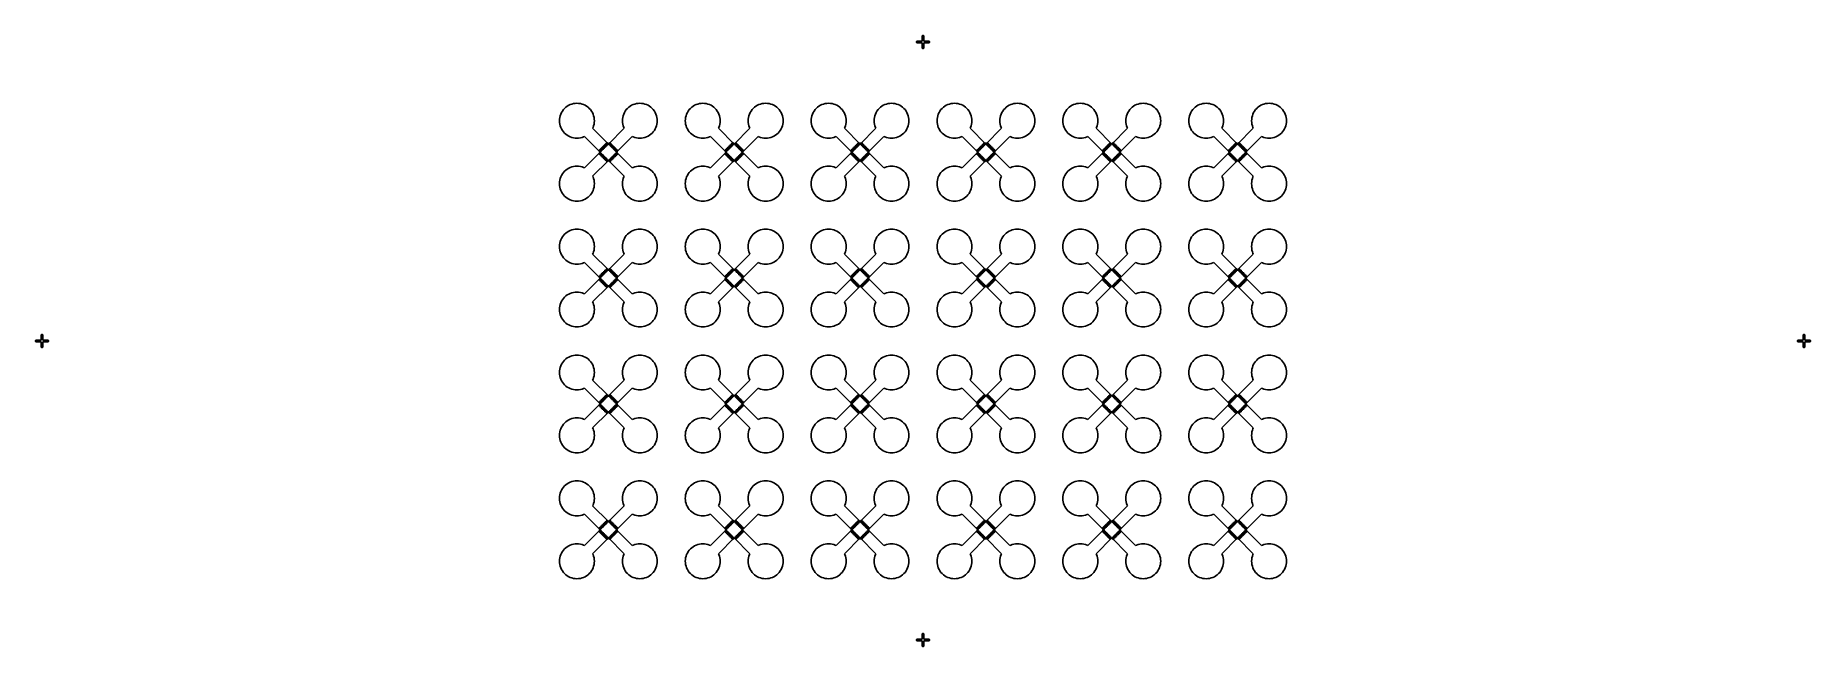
# Model space of a CAD drawing. Extents: x -73 to 181, y -8 to 80.
import ezdxf

# ---------------------------------------------------------------- set-up
doc = ezdxf.new("R2010")
doc.units = 0

msp = doc.modelspace()

# ---------------------------------------------------------------- linework, layer by layer
for p, q in [((53.125, 78.8125), (53.0625, 78.8125)), ((53.0625, 78.8125), (53.0625, 78.6875)), ((53.875, 78.875), (53.125, 78.875)), ((53.125, 78.875), (53.125, 78.8125)), ((53.9375, 79.625), (53.875, 79.625)), ((53.875, 79.625), (53.875, 78.875)), ((54.0625, 79.6875), (53.9375, 79.6875)), ((53.9375, 79.6875), (53.9375, 79.625)), ((54.0625, 79.625), (54.0625, 79.6875)), ((54.125, 79.625), (54.0625, 79.625)), ((54.125, 78.875), (54.125, 79.625)), ((54.875, 78.875), (54.125, 78.875)), ((54.875, 78.8125), (54.875, 78.875)), ((54.9375, 78.8125), (54.875, 78.8125)), ((54.9375, 78.6875), (54.9375, 78.8125)), ((53.0625, 78.6875), (53.125, 78.6875)), ((53.125, 78.6875), (53.125, 78.625)), ((53.125, 78.625), (53.875, 78.625)), ((53.875, 78.625), (53.875, 77.875)), ((53.875, 77.875), (53.9375, 77.875)), ((53.9375, 77.875), (53.9375, 77.8125)), ((53.9375, 77.8125), (54.0625, 77.8125)), ((54.0625, 77.8125), (54.0625, 77.875)), ((54.0625, 77.875), (54.125, 77.875)), ((54.125, 77.875), (54.125, 78.625)), ((54.125, 78.625), (54.875, 78.625)), ((54.875, 78.625), (54.875, 78.6875)), ((54.875, 78.6875), (54.9375, 78.6875)), ((2.29799, 68.6757), (2.19312, 68.4539)), ((2.42413, 68.8861), (2.29799, 68.6757)), ((2.57027, 69.0832), (2.42413, 68.8861)), ((2.73503, 69.265), (2.57027, 69.0832)), ((2.91681, 69.4297), (2.73503, 69.265)), ((3.11388, 69.5759), (2.91681, 69.4297)), ((3.3243, 69.702), (3.11388, 69.5759)), ((3.54608, 69.8069), (3.3243, 69.702)), ((3.77708, 69.8895), (3.54608, 69.8069)), ((4.01508, 69.9491), (3.77708, 69.8895)), ((4.25775, 69.9851), (4.01508, 69.9491)), ((4.50279, 69.9972), (4.25775, 69.9851)), ((4.74786, 69.9851), (4.50279, 69.9972)), ((4.99052, 69.9491), (4.74786, 69.9851)), ((5.22852, 69.8895), (4.99052, 69.9491)), ((5.45952, 69.8069), (5.22852, 69.8895)), ((5.6813, 69.702), (5.45952, 69.8069)), ((5.89172, 69.5759), (5.6813, 69.702)), ((6.08879, 69.4297), (5.89172, 69.5759)), ((6.27058, 69.265), (6.08879, 69.4297)), ((6.43535, 69.0832), (6.27058, 69.265)), ((6.58148, 68.8861), (6.43535, 69.0832)), ((6.70761, 68.6757), (6.58148, 68.8861)), ((6.8125, 68.4539), (6.70761, 68.6757)), ((11.2924, 68.6757), (11.1875, 68.4539)), ((11.4185, 68.8861), (11.2924, 68.6757)), ((11.5647, 69.0832), (11.4185, 68.8861)), ((11.7294, 69.265), (11.5647, 69.0832)), ((11.9112, 69.4297), (11.7294, 69.265)), ((12.1083, 69.5759), (11.9112, 69.4297)), ((12.3187, 69.702), (12.1083, 69.5759)), ((12.5405, 69.8069), (12.3187, 69.702)), ((12.7715, 69.8895), (12.5405, 69.8069)), ((13.0095, 69.9491), (12.7715, 69.8895)), ((13.2521, 69.9851), (13.0095, 69.9491)), ((13.4972, 69.9972), (13.2521, 69.9851)), ((13.7422, 69.9851), (13.4972, 69.9972)), ((13.9849, 69.9491), (13.7422, 69.9851)), ((14.2229, 69.8895), (13.9849, 69.9491)), ((14.4539, 69.8069), (14.2229, 69.8895)), ((14.6757, 69.702), (14.4539, 69.8069)), ((14.8861, 69.5759), (14.6757, 69.702)), ((15.0832, 69.4297), (14.8861, 69.5759)), ((15.265, 69.265), (15.0832, 69.4297)), ((15.4297, 69.0832), (15.265, 69.265)), ((15.5759, 68.8861), (15.4297, 69.0832)), ((15.702, 68.6757), (15.5759, 68.8861)), ((15.8069, 68.4539), (15.702, 68.6757)), ((20.298, 68.6757), (20.1931, 68.4539)), ((20.4241, 68.8861), (20.298, 68.6757)), ((20.5703, 69.0832), (20.4241, 68.8861)), ((20.735, 69.265), (20.5703, 69.0832)), ((20.9168, 69.4297), (20.735, 69.265)), ((21.1139, 69.5759), (20.9168, 69.4297)), ((21.3243, 69.702), (21.1139, 69.5759)), ((21.5461, 69.8069), (21.3243, 69.702)), ((21.7771, 69.8895), (21.5461, 69.8069)), ((22.0151, 69.9491), (21.7771, 69.8895)), ((22.2578, 69.9851), (22.0151, 69.9491)), ((22.5028, 69.9972), (22.2578, 69.9851)), ((22.7479, 69.9851), (22.5028, 69.9972)), ((22.9905, 69.9491), (22.7479, 69.9851)), ((23.2285, 69.8895), (22.9905, 69.9491)), ((23.4595, 69.8069), (23.2285, 69.8895)), ((23.6813, 69.702), (23.4595, 69.8069)), ((23.8917, 69.5759), (23.6813, 69.702)), ((24.0888, 69.4297), (23.8917, 69.5759)), ((24.2706, 69.265), (24.0888, 69.4297)), ((24.4353, 69.0832), (24.2706, 69.265)), ((24.5815, 68.8861), (24.4353, 69.0832)), ((24.7076, 68.6757), (24.5815, 68.8861)), ((24.8125, 68.4539), (24.7076, 68.6757)), ((29.2924, 68.6757), (29.1875, 68.4539)), ((29.4185, 68.8861), (29.2924, 68.6757)), ((29.5647, 69.0832), (29.4185, 68.8861)), ((29.7294, 69.265), (29.5647, 69.0832)), ((29.9112, 69.4297), (29.7294, 69.265)), ((30.1083, 69.5759), (29.9112, 69.4297)), ((30.3187, 69.702), (30.1083, 69.5759)), ((30.5405, 69.8069), (30.3187, 69.702)), ((30.7715, 69.8895), (30.5405, 69.8069)), ((31.0095, 69.9491), (30.7715, 69.8895)), ((31.2521, 69.9851), (31.0095, 69.9491)), ((31.4972, 69.9972), (31.2521, 69.9851)), ((31.7422, 69.9851), (31.4972, 69.9972)), ((31.9849, 69.9491), (31.7422, 69.9851)), ((32.2229, 69.8895), (31.9849, 69.9491)), ((32.4539, 69.8069), (32.2229, 69.8895)), ((32.6757, 69.702), (32.4539, 69.8069)), ((32.8861, 69.5759), (32.6757, 69.702)), ((33.0832, 69.4297), (32.8861, 69.5759)), ((33.265, 69.265), (33.0832, 69.4297)), ((33.4297, 69.0832), (33.265, 69.265)), ((33.5759, 68.8861), (33.4297, 69.0832)), ((33.702, 68.6757), (33.5759, 68.8861)), ((33.8069, 68.4539), (33.702, 68.6757)), ((38.298, 68.6757), (38.1931, 68.4539)), ((38.4241, 68.8861), (38.298, 68.6757)), ((38.5703, 69.0832), (38.4241, 68.8861)), ((38.735, 69.265), (38.5703, 69.0832)), ((38.9168, 69.4297), (38.735, 69.265)), ((39.1139, 69.5759), (38.9168, 69.4297)), ((39.3243, 69.702), (39.1139, 69.5759)), ((39.5461, 69.8069), (39.3243, 69.702)), ((39.7771, 69.8895), (39.5461, 69.8069)), ((40.0151, 69.9491), (39.7771, 69.8895)), ((40.2578, 69.9851), (40.0151, 69.9491)), ((40.5028, 69.9972), (40.2578, 69.9851)), ((40.7479, 69.9851), (40.5028, 69.9972)), ((40.9905, 69.9491), (40.7479, 69.9851)), ((41.2285, 69.8895), (40.9905, 69.9491)), ((41.4595, 69.8069), (41.2285, 69.8895)), ((41.6813, 69.702), (41.4595, 69.8069)), ((41.8917, 69.5759), (41.6813, 69.702)), ((42.0888, 69.4297), (41.8917, 69.5759)), ((42.2706, 69.265), (42.0888, 69.4297)), ((42.4353, 69.0832), (42.2706, 69.265)), ((42.5815, 68.8861), (42.4353, 69.0832)), ((42.7076, 68.6757), (42.5815, 68.8861)), ((42.8125, 68.4539), (42.7076, 68.6757)), ((47.2924, 68.6757), (47.1875, 68.4539)), ((47.4185, 68.8861), (47.2924, 68.6757)), ((47.5647, 69.0832), (47.4185, 68.8861)), ((47.7294, 69.265), (47.5647, 69.0832)), ((47.9112, 69.4297), (47.7294, 69.265)), ((48.1083, 69.5759), (47.9112, 69.4297)), ((48.3187, 69.702), (48.1083, 69.5759)), ((48.5405, 69.8069), (48.3187, 69.702)), ((48.7715, 69.8895), (48.5405, 69.8069)), ((49.0095, 69.9491), (48.7715, 69.8895)), ((49.2521, 69.9851), (49.0095, 69.9491)), ((49.4972, 69.9972), (49.2521, 69.9851)), ((49.7422, 69.9851), (49.4972, 69.9972)), ((49.9849, 69.9491), (49.7422, 69.9851)), ((50.2229, 69.8895), (49.9849, 69.9491)), ((50.4539, 69.8069), (50.2229, 69.8895)), ((50.6757, 69.702), (50.4539, 69.8069)), ((50.8861, 69.5759), (50.6757, 69.702)), ((51.0832, 69.4297), (50.8861, 69.5759)), ((51.265, 69.265), (51.0832, 69.4297)), ((51.4297, 69.0832), (51.265, 69.265)), ((51.5759, 68.8861), (51.4297, 69.0832)), ((51.702, 68.6757), (51.5759, 68.8861)), ((51.8069, 68.4539), (51.702, 68.6757)), ((56.298, 68.6757), (56.1931, 68.4539)), ((56.4241, 68.8861), (56.298, 68.6757)), ((56.5703, 69.0832), (56.4241, 68.8861)), ((56.735, 69.265), (56.5703, 69.0832)), ((56.9168, 69.4297), (56.735, 69.265)), ((57.1139, 69.5759), (56.9168, 69.4297)), ((57.3243, 69.702), (57.1139, 69.5759)), ((57.5461, 69.8069), (57.3243, 69.702)), ((57.7771, 69.8895), (57.5461, 69.8069)), ((58.0151, 69.9491), (57.7771, 69.8895)), ((58.2578, 69.9851), (58.0151, 69.9491)), ((58.5028, 69.9972), (58.2578, 69.9851)), ((58.7479, 69.9851), (58.5028, 69.9972)), ((58.9905, 69.9491), (58.7479, 69.9851)), ((59.2285, 69.8895), (58.9905, 69.9491)), ((59.4595, 69.8069), (59.2285, 69.8895)), ((59.6813, 69.702), (59.4595, 69.8069)), ((59.8917, 69.5759), (59.6813, 69.702)), ((60.0888, 69.4297), (59.8917, 69.5759)), ((60.2706, 69.265), (60.0888, 69.4297)), ((60.4353, 69.0832), (60.2706, 69.265)), ((60.5815, 68.8861), (60.4353, 69.0832)), ((60.7076, 68.6757), (60.5815, 68.8861)), ((60.8125, 68.4539), (60.7076, 68.6757)), ((65.2924, 68.6757), (65.1875, 68.4539)), ((65.4185, 68.8861), (65.2924, 68.6757)), ((65.5647, 69.0832), (65.4185, 68.8861)), ((65.7294, 69.265), (65.5647, 69.0832)), ((65.9112, 69.4297), (65.7294, 69.265)), ((66.1083, 69.5759), (65.9112, 69.4297)), ((66.3187, 69.702), (66.1083, 69.5759)), ((66.5405, 69.8069), (66.3187, 69.702)), ((66.7715, 69.8895), (66.5405, 69.8069)), ((67.0095, 69.9491), (66.7715, 69.8895)), ((67.2521, 69.9851), (67.0095, 69.9491)), ((67.4972, 69.9972), (67.2521, 69.9851)), ((67.7422, 69.9851), (67.4972, 69.9972)), ((67.9849, 69.9491), (67.7422, 69.9851)), ((68.2229, 69.8895), (67.9849, 69.9491)), ((68.4539, 69.8069), (68.2229, 69.8895)), ((68.6757, 69.702), (68.4539, 69.8069)), ((68.8861, 69.5759), (68.6757, 69.702)), ((69.0832, 69.4297), (68.8861, 69.5759)), ((69.265, 69.265), (69.0832, 69.4297)), ((69.4297, 69.0832), (69.265, 69.265)), ((69.5759, 68.8861), (69.4297, 69.0832)), ((69.702, 68.6757), (69.5759, 68.8861)), ((69.8069, 68.4539), (69.702, 68.6757)), ((74.298, 68.6757), (74.1931, 68.4539)), ((74.4241, 68.8861), (74.298, 68.6757)), ((74.5703, 69.0832), (74.4241, 68.8861)), ((74.735, 69.265), (74.5703, 69.0832)), ((74.9168, 69.4297), (74.735, 69.265)), ((75.1139, 69.5759), (74.9168, 69.4297)), ((75.3243, 69.702), (75.1139, 69.5759)), ((75.5461, 69.8069), (75.3243, 69.702)), ((75.7771, 69.8895), (75.5461, 69.8069)), ((76.0151, 69.9491), (75.7771, 69.8895)), ((76.2578, 69.9851), (76.0151, 69.9491)), ((76.5028, 69.9972), (76.2578, 69.9851)), ((76.7479, 69.9851), (76.5028, 69.9972)), ((76.9905, 69.9491), (76.7479, 69.9851)), ((77.2285, 69.8895), (76.9905, 69.9491)), ((77.4595, 69.8069), (77.2285, 69.8895)), ((77.6813, 69.702), (77.4595, 69.8069)), ((77.8917, 69.5759), (77.6813, 69.702)), ((78.0888, 69.4297), (77.8917, 69.5759)), ((78.2706, 69.265), (78.0888, 69.4297)), ((78.4353, 69.0832), (78.2706, 69.265)), ((78.5815, 68.8861), (78.4353, 69.0832)), ((78.7076, 68.6757), (78.5815, 68.8861)), ((78.8125, 68.4539), (78.7076, 68.6757)), ((83.2924, 68.6757), (83.1875, 68.4539)), ((83.4185, 68.8861), (83.2924, 68.6757)), ((83.5647, 69.0832), (83.4185, 68.8861)), ((83.7294, 69.265), (83.5647, 69.0832)), ((83.9112, 69.4297), (83.7294, 69.265)), ((84.1083, 69.5759), (83.9112, 69.4297)), ((84.3187, 69.702), (84.1083, 69.5759)), ((84.5405, 69.8069), (84.3187, 69.702)), ((84.7715, 69.8895), (84.5405, 69.8069)), ((85.0095, 69.9491), (84.7715, 69.8895)), ((85.2521, 69.9851), (85.0095, 69.9491)), ((85.4972, 69.9972), (85.2521, 69.9851)), ((85.7422, 69.9851), (85.4972, 69.9972)), ((85.9849, 69.9491), (85.7422, 69.9851)), ((86.2229, 69.8895), (85.9849, 69.9491)), ((86.4539, 69.8069), (86.2229, 69.8895)), ((86.6757, 69.702), (86.4539, 69.8069)), ((86.8861, 69.5759), (86.6757, 69.702)), ((87.0832, 69.4297), (86.8861, 69.5759)), ((87.265, 69.265), (87.0832, 69.4297)), ((87.4297, 69.0832), (87.265, 69.265)), ((87.5759, 68.8861), (87.4297, 69.0832)), ((87.702, 68.6757), (87.5759, 68.8861)), ((87.8069, 68.4539), (87.702, 68.6757)), ((92.298, 68.6757), (92.1931, 68.4539)), ((92.4241, 68.8861), (92.298, 68.6757)), ((92.5703, 69.0832), (92.4241, 68.8861)), ((92.735, 69.265), (92.5703, 69.0832)), ((92.9168, 69.4297), (92.735, 69.265)), ((93.1139, 69.5759), (92.9168, 69.4297)), ((93.3243, 69.702), (93.1139, 69.5759)), ((93.5461, 69.8069), (93.3243, 69.702)), ((93.7771, 69.8895), (93.5461, 69.8069)), ((94.0151, 69.9491), (93.7771, 69.8895)), ((94.2578, 69.9851), (94.0151, 69.9491)), ((94.5028, 69.9972), (94.2578, 69.9851)), ((94.7479, 69.9851), (94.5028, 69.9972)), ((94.9905, 69.9491), (94.7479, 69.9851)), ((95.2285, 69.8895), (94.9905, 69.9491)), ((95.4595, 69.8069), (95.2285, 69.8895)), ((95.6813, 69.702), (95.4595, 69.8069)), ((95.8917, 69.5759), (95.6813, 69.702)), ((96.0888, 69.4297), (95.8917, 69.5759)), ((96.2706, 69.265), (96.0888, 69.4297)), ((96.4353, 69.0832), (96.2706, 69.265)), ((96.5815, 68.8861), (96.4353, 69.0832)), ((96.7076, 68.6757), (96.5815, 68.8861)), ((96.8125, 68.4539), (96.7076, 68.6757)), ((101.292, 68.6757), (101.188, 68.4539)), ((101.419, 68.8861), (101.292, 68.6757)), ((101.565, 69.0832), (101.419, 68.8861)), ((101.729, 69.265), (101.565, 69.0832)), ((101.911, 69.4297), (101.729, 69.265)), ((102.108, 69.5759), (101.911, 69.4297)), ((102.319, 69.702), (102.108, 69.5759)), ((102.54, 69.8069), (102.319, 69.702)), ((102.771, 69.8895), (102.54, 69.8069)), ((103.009, 69.9491), (102.771, 69.8895)), ((103.252, 69.9851), (103.009, 69.9491)), ((103.497, 69.9972), (103.252, 69.9851)), ((103.742, 69.9851), (103.497, 69.9972)), ((103.985, 69.9491), (103.742, 69.9851)), ((104.223, 69.8895), (103.985, 69.9491)), ((104.454, 69.8069), (104.223, 69.8895)), ((104.676, 69.702), (104.454, 69.8069)), ((104.886, 69.5759), (104.676, 69.702)), ((105.083, 69.4297), (104.886, 69.5759)), ((105.265, 69.265), (105.083, 69.4297)), ((105.43, 69.0832), (105.265, 69.265)), ((105.576, 68.8861), (105.43, 69.0832)), ((105.702, 68.6757), (105.576, 68.8861)), ((105.807, 68.4539), (105.702, 68.6757)), ((2.01485, 67.7422), (2.00281, 67.4972)), ((2.00281, 67.4972), (2.01485, 67.2521)), ((2.05084, 67.9849), (2.01485, 67.7422)), ((2.01485, 67.2521), (2.05084, 67.0095)), ((2.11046, 68.2229), (2.05084, 67.9849)), ((2.05084, 67.0095), (2.11046, 66.7715)), ((2.19312, 68.4539), (2.11046, 68.2229)), ((2.11046, 66.7715), (2.19312, 66.5405)), ((2.19312, 66.5405), (2.29799, 66.3187)), ((2.29799, 66.3187), (2.42413, 66.1083)), ((2.42413, 66.1083), (2.57027, 65.9112)), ((6.7527, 66.414), (6.8125, 66.5405)), ((9, 64.1667), (6.7527, 66.414)), ((6.89516, 68.2229), (6.8125, 68.4539)), ((6.8125, 66.5405), (6.89516, 66.7715)), ((6.95476, 67.9849), (6.89516, 68.2229)), ((6.89516, 66.7715), (6.95477, 67.0094)), ((6.99078, 67.7422), (6.95476, 67.9849)), ((6.95477, 67.0094), (6.99077, 67.2521)), ((6.99077, 67.2521), (7.00281, 67.4972)), ((7.00281, 67.4972), (6.99078, 67.7422)), ((11.2473, 66.414), (9, 64.1667)), ((11.0092, 67.7422), (10.9972, 67.4972)), ((10.9972, 67.4972), (11.0092, 67.2521)), ((11.0452, 67.9849), (11.0092, 67.7422)), ((11.0092, 67.2521), (11.0452, 67.0094)), ((11.1048, 68.2229), (11.0452, 67.9849)), ((11.0452, 67.0094), (11.1048, 66.7715)), ((11.1875, 68.4539), (11.1048, 68.2229)), ((11.1048, 66.7715), (11.1875, 66.5405)), ((11.1875, 66.5405), (11.2473, 66.414)), ((15.4297, 65.9112), (15.5759, 66.1083)), ((15.5759, 66.1083), (15.702, 66.3187)), ((15.702, 66.3187), (15.8069, 66.5405)), ((15.8895, 68.2229), (15.8069, 68.4539)), ((15.8069, 66.5405), (15.8895, 66.7715)), ((15.9491, 67.9849), (15.8895, 68.2229)), ((15.8895, 66.7715), (15.9491, 67.0095)), ((15.9851, 67.7422), (15.9491, 67.9849)), ((15.9491, 67.0095), (15.9851, 67.2521)), ((15.9972, 67.4972), (15.9851, 67.7422)), ((15.9851, 67.2521), (15.9972, 67.4972)), ((20.0148, 67.7422), (20.0028, 67.4972)), ((20.0028, 67.4972), (20.0148, 67.2521)), ((20.0508, 67.9849), (20.0148, 67.7422)), ((20.0148, 67.2521), (20.0508, 67.0095)), ((20.1105, 68.2229), (20.0508, 67.9849)), ((20.0508, 67.0095), (20.1105, 66.7715)), ((20.1931, 68.4539), (20.1105, 68.2229)), ((20.1105, 66.7715), (20.1931, 66.5405)), ((20.1931, 66.5405), (20.298, 66.3187)), ((20.298, 66.3187), (20.4241, 66.1083)), ((20.4241, 66.1083), (20.5703, 65.9112)), ((24.7527, 66.414), (24.8125, 66.5405)), ((27, 64.1667), (24.7527, 66.414)), ((24.8952, 68.2229), (24.8125, 68.4539)), ((24.8125, 66.5405), (24.8952, 66.7715)), ((24.9548, 67.9849), (24.8952, 68.2229)), ((24.8952, 66.7715), (24.9548, 67.0094)), ((24.9908, 67.7422), (24.9548, 67.9849)), ((24.9548, 67.0094), (24.9908, 67.2521)), ((25.0028, 67.4972), (24.9908, 67.7422)), ((24.9908, 67.2521), (25.0028, 67.4972)), ((29.2473, 66.414), (27, 64.1667)), ((29.0092, 67.7422), (28.9972, 67.4972)), ((28.9972, 67.4972), (29.0092, 67.2521)), ((29.0452, 67.9849), (29.0092, 67.7422)), ((29.0092, 67.2521), (29.0452, 67.0094)), ((29.1048, 68.2229), (29.0452, 67.9849)), ((29.0452, 67.0094), (29.1048, 66.7715)), ((29.1875, 68.4539), (29.1048, 68.2229)), ((29.1048, 66.7715), (29.1875, 66.5405)), ((29.1875, 66.5405), (29.2473, 66.414)), ((33.4297, 65.9112), (33.5759, 66.1083)), ((33.5759, 66.1083), (33.702, 66.3187)), ((33.702, 66.3187), (33.8069, 66.5405)), ((33.8895, 68.2229), (33.8069, 68.4539)), ((33.8069, 66.5405), (33.8895, 66.7715)), ((33.9491, 67.9849), (33.8895, 68.2229)), ((33.8895, 66.7715), (33.9491, 67.0095)), ((33.9851, 67.7422), (33.9491, 67.9849)), ((33.9491, 67.0095), (33.9851, 67.2521)), ((33.9972, 67.4972), (33.9851, 67.7422)), ((33.9851, 67.2521), (33.9972, 67.4972)), ((38.0148, 67.7422), (38.0028, 67.4972)), ((38.0028, 67.4972), (38.0148, 67.2521)), ((38.0508, 67.9849), (38.0148, 67.7422)), ((38.0148, 67.2521), (38.0508, 67.0095)), ((38.1105, 68.2229), (38.0508, 67.9849)), ((38.0508, 67.0095), (38.1105, 66.7715)), ((38.1931, 68.4539), (38.1105, 68.2229)), ((38.1105, 66.7715), (38.1931, 66.5405)), ((38.1931, 66.5405), (38.298, 66.3187)), ((38.298, 66.3187), (38.4241, 66.1083)), ((38.4241, 66.1083), (38.5703, 65.9112)), ((42.7527, 66.414), (42.8125, 66.5405)), ((45, 64.1667), (42.7527, 66.414)), ((42.8952, 68.2229), (42.8125, 68.4539)), ((42.8125, 66.5405), (42.8952, 66.7715)), ((42.9548, 67.9849), (42.8952, 68.2229)), ((42.8952, 66.7715), (42.9548, 67.0094)), ((42.9908, 67.7422), (42.9548, 67.9849)), ((42.9548, 67.0094), (42.9908, 67.2521)), ((43.0028, 67.4972), (42.9908, 67.7422)), ((42.9908, 67.2521), (43.0028, 67.4972)), ((47.2473, 66.414), (45, 64.1667)), ((47.0092, 67.7422), (46.9972, 67.4972)), ((46.9972, 67.4972), (47.0092, 67.2521)), ((47.0452, 67.9849), (47.0092, 67.7422)), ((47.0092, 67.2521), (47.0452, 67.0094)), ((47.1048, 68.2229), (47.0452, 67.9849)), ((47.0452, 67.0094), (47.1048, 66.7715)), ((47.1875, 68.4539), (47.1048, 68.2229)), ((47.1048, 66.7715), (47.1875, 66.5405)), ((47.1875, 66.5405), (47.2473, 66.414)), ((51.4297, 65.9112), (51.5759, 66.1083)), ((51.5759, 66.1083), (51.702, 66.3187)), ((51.702, 66.3187), (51.8069, 66.5405)), ((51.8895, 68.2229), (51.8069, 68.4539)), ((51.8069, 66.5405), (51.8895, 66.7715)), ((51.9491, 67.9849), (51.8895, 68.2229)), ((51.8895, 66.7715), (51.9491, 67.0095)), ((51.9851, 67.7422), (51.9491, 67.9849)), ((51.9491, 67.0095), (51.9851, 67.2521)), ((51.9972, 67.4972), (51.9851, 67.7422)), ((51.9851, 67.2521), (51.9972, 67.4972)), ((56.0148, 67.7422), (56.0028, 67.4972)), ((56.0028, 67.4972), (56.0148, 67.2521)), ((56.0508, 67.9849), (56.0148, 67.7422)), ((56.0148, 67.2521), (56.0508, 67.0095)), ((56.1105, 68.2229), (56.0508, 67.9849)), ((56.0508, 67.0095), (56.1105, 66.7715)), ((56.1931, 68.4539), (56.1105, 68.2229)), ((56.1105, 66.7715), (56.1931, 66.5405)), ((56.1931, 66.5405), (56.298, 66.3187)), ((56.298, 66.3187), (56.4241, 66.1083)), ((56.4241, 66.1083), (56.5703, 65.9112)), ((60.7527, 66.414), (60.8125, 66.5405)), ((63, 64.1667), (60.7527, 66.414)), ((60.8952, 68.2229), (60.8125, 68.4539)), ((60.8125, 66.5405), (60.8952, 66.7715)), ((60.9548, 67.9849), (60.8952, 68.2229)), ((60.8952, 66.7715), (60.9548, 67.0094)), ((60.9908, 67.7422), (60.9548, 67.9849)), ((60.9548, 67.0094), (60.9908, 67.2521)), ((61.0028, 67.4972), (60.9908, 67.7422)), ((60.9908, 67.2521), (61.0028, 67.4972)), ((65.2473, 66.414), (63, 64.1667)), ((65.0092, 67.7422), (64.9972, 67.4972)), ((64.9972, 67.4972), (65.0092, 67.2521)), ((65.0452, 67.9849), (65.0092, 67.7422)), ((65.0092, 67.2521), (65.0452, 67.0094)), ((65.1048, 68.2229), (65.0452, 67.9849)), ((65.0452, 67.0094), (65.1048, 66.7715)), ((65.1875, 68.4539), (65.1048, 68.2229)), ((65.1048, 66.7715), (65.1875, 66.5405)), ((65.1875, 66.5405), (65.2473, 66.414)), ((69.4297, 65.9112), (69.5759, 66.1083)), ((69.5759, 66.1083), (69.702, 66.3187)), ((69.702, 66.3187), (69.8069, 66.5405)), ((69.8895, 68.2229), (69.8069, 68.4539)), ((69.8069, 66.5405), (69.8895, 66.7715)), ((69.9491, 67.9849), (69.8895, 68.2229)), ((69.8895, 66.7715), (69.9491, 67.0095)), ((69.9851, 67.7422), (69.9491, 67.9849)), ((69.9491, 67.0095), (69.9851, 67.2521)), ((69.9972, 67.4972), (69.9851, 67.7422)), ((69.9851, 67.2521), (69.9972, 67.4972)), ((74.0148, 67.7422), (74.0028, 67.4972)), ((74.0028, 67.4972), (74.0148, 67.2521)), ((74.0508, 67.9849), (74.0148, 67.7422)), ((74.0148, 67.2521), (74.0508, 67.0095)), ((74.1105, 68.2229), (74.0508, 67.9849)), ((74.0508, 67.0095), (74.1105, 66.7715)), ((74.1931, 68.4539), (74.1105, 68.2229)), ((74.1105, 66.7715), (74.1931, 66.5405)), ((74.1931, 66.5405), (74.298, 66.3187)), ((74.298, 66.3187), (74.4241, 66.1083)), ((74.4241, 66.1083), (74.5703, 65.9112)), ((78.7527, 66.414), (78.8125, 66.5405)), ((81, 64.1667), (78.7527, 66.414)), ((78.8952, 68.2229), (78.8125, 68.4539)), ((78.8125, 66.5405), (78.8952, 66.7715)), ((78.9548, 67.9849), (78.8952, 68.2229)), ((78.8952, 66.7715), (78.9548, 67.0094)), ((78.9908, 67.7422), (78.9548, 67.9849)), ((78.9548, 67.0094), (78.9908, 67.2521)), ((79.0028, 67.4972), (78.9908, 67.7422)), ((78.9908, 67.2521), (79.0028, 67.4972)), ((83.2473, 66.414), (81, 64.1667)), ((83.0092, 67.7422), (82.9972, 67.4972)), ((82.9972, 67.4972), (83.0092, 67.2521)), ((83.0452, 67.9849), (83.0092, 67.7422)), ((83.0092, 67.2521), (83.0452, 67.0094)), ((83.1048, 68.2229), (83.0452, 67.9849)), ((83.0452, 67.0094), (83.1048, 66.7715)), ((83.1875, 68.4539), (83.1048, 68.2229)), ((83.1048, 66.7715), (83.1875, 66.5405)), ((83.1875, 66.5405), (83.2473, 66.414)), ((87.4297, 65.9112), (87.5759, 66.1083)), ((87.5759, 66.1083), (87.702, 66.3187)), ((87.702, 66.3187), (87.8069, 66.5405)), ((87.8895, 68.2229), (87.8069, 68.4539)), ((87.8069, 66.5405), (87.8895, 66.7715)), ((87.9491, 67.9849), (87.8895, 68.2229)), ((87.8895, 66.7715), (87.9491, 67.0095)), ((87.9851, 67.7422), (87.9491, 67.9849)), ((87.9491, 67.0095), (87.9851, 67.2521)), ((87.9972, 67.4972), (87.9851, 67.7422)), ((87.9851, 67.2521), (87.9972, 67.4972)), ((92.0148, 67.7422), (92.0028, 67.4972)), ((92.0028, 67.4972), (92.0148, 67.2521)), ((92.0508, 67.9849), (92.0148, 67.7422)), ((92.0148, 67.2521), (92.0508, 67.0095)), ((92.1105, 68.2229), (92.0508, 67.9849)), ((92.0508, 67.0095), (92.1105, 66.7715)), ((92.1931, 68.4539), (92.1105, 68.2229)), ((92.1105, 66.7715), (92.1931, 66.5405)), ((92.1931, 66.5405), (92.298, 66.3187)), ((92.298, 66.3187), (92.4241, 66.1083)), ((92.4241, 66.1083), (92.5703, 65.9112)), ((96.7527, 66.414), (96.8125, 66.5405)), ((99, 64.1667), (96.7527, 66.414)), ((96.8952, 68.2229), (96.8125, 68.4539)), ((96.8125, 66.5405), (96.8952, 66.7715)), ((96.9548, 67.9849), (96.8952, 68.2229)), ((96.8952, 66.7715), (96.9548, 67.0094)), ((96.9908, 67.7422), (96.9548, 67.9849)), ((96.9548, 67.0094), (96.9908, 67.2521)), ((97.0028, 67.4972), (96.9908, 67.7422)), ((96.9908, 67.2521), (97.0028, 67.4972)), ((101.247, 66.414), (99, 64.1667)), ((101.009, 67.7422), (100.997, 67.4972)), ((100.997, 67.4972), (101.009, 67.2521)), ((101.045, 67.9849), (101.009, 67.7422)), ((101.009, 67.2521), (101.045, 67.0094)), ((101.105, 68.2229), (101.045, 67.9849)), ((101.045, 67.0094), (101.105, 66.7715)), ((101.188, 68.4539), (101.105, 68.2229)), ((101.105, 66.7715), (101.188, 66.5405)), ((101.188, 66.5405), (101.247, 66.414)), ((105.43, 65.9112), (105.576, 66.1083)), ((105.576, 66.1083), (105.702, 66.3187)), ((105.702, 66.3187), (105.807, 66.5405)), ((105.89, 68.2229), (105.807, 68.4539)), ((105.807, 66.5405), (105.89, 66.7715)), ((105.949, 67.9849), (105.89, 68.2229)), ((105.89, 66.7715), (105.949, 67.0095)), ((105.985, 67.7422), (105.949, 67.9849)), ((105.949, 67.0095), (105.985, 67.2521)), ((105.997, 67.4972), (105.985, 67.7422)), ((105.985, 67.2521), (105.997, 67.4972)), ((2.57027, 65.9112), (2.73503, 65.7294)), ((2.73503, 65.7294), (2.91682, 65.5647)), ((2.91682, 65.5647), (3.11388, 65.4185)), ((3.11388, 65.4185), (3.32431, 65.2924)), ((3.32431, 65.2924), (3.5461, 65.1875)), ((3.5461, 65.1875), (3.7771, 65.1048)), ((3.7771, 65.1048), (4.01508, 65.0452)), ((4.01508, 65.0452), (4.25777, 65.0092)), ((4.25777, 65.0092), (4.50282, 64.9972)), ((4.50282, 64.9972), (4.74788, 65.0092)), ((4.74788, 65.0092), (4.99055, 65.0452)), ((4.99055, 65.0452), (5.22853, 65.1048)), ((5.22853, 65.1048), (5.45953, 65.1875)), ((5.45953, 65.1875), (5.58597, 65.2473)), ((5.58597, 65.2473), (7.83327, 63)), ((7.88278, 63.4738), (7.88985, 63.4808)), ((8.09491, 63.2616), (7.88278, 63.4738)), ((7.88985, 63.4808), (8.10197, 63.2687)), ((7.89691, 63.4879), (7.90399, 63.495)), ((8.10904, 63.2758), (7.89691, 63.4879)), ((7.90399, 63.495), (8.11612, 63.2828)), ((7.91106, 63.502), (7.91814, 63.5091)), ((8.12318, 63.2899), (7.91106, 63.502)), ((7.91814, 63.5091), (8.13025, 63.297)), ((7.9252, 63.5162), (7.93228, 63.5233)), ((8.13733, 63.304), (7.9252, 63.5162)), ((7.93228, 63.5233), (8.14439, 63.3111)), ((7.93935, 63.5303), (7.94643, 63.5374)), ((8.15147, 63.3182), (7.93935, 63.5303)), ((7.94643, 63.5374), (8.15854, 63.3253)), ((7.95349, 63.5445), (7.96057, 63.5515)), ((8.16562, 63.3323), (7.95349, 63.5445)), ((7.96057, 63.5515), (8.17268, 63.3394)), ((7.96764, 63.5586), (7.9747, 63.5657)), ((8.17976, 63.3465), (7.96764, 63.5586)), ((7.9747, 63.5657), (8.18683, 63.3535)), ((7.98178, 63.5728), (7.98885, 63.5798)), ((8.19391, 63.3606), (7.98178, 63.5728)), ((7.98885, 63.5798), (8.20097, 63.3677)), ((7.99591, 63.5869), (8.00299, 63.594)), ((8.20804, 63.3748), (7.99591, 63.5869)), ((8.00299, 63.594), (8.21512, 63.3818)), ((8.01006, 63.601), (8.01712, 63.6081)), ((8.22218, 63.3889), (8.01006, 63.601)), ((8.01712, 63.6081), (8.22925, 63.396)), ((8.0242, 63.6152), (8.03127, 63.6222)), ((8.23633, 63.403), (8.0242, 63.6152)), ((8.03127, 63.6222), (8.24339, 63.4101)), ((8.03835, 63.6293), (8.04541, 63.6364)), ((8.25047, 63.4172), (8.03835, 63.6293)), ((8.04541, 63.6364), (8.25754, 63.4243)), ((8.05249, 63.6435), (8.05956, 63.6505)), ((8.2646, 63.4313), (8.05249, 63.6435)), ((8.05956, 63.6505), (8.27168, 63.4384)), ((8.06664, 63.6576), (8.0737, 63.6647)), ((8.27875, 63.4455), (8.06664, 63.6576)), ((8.0737, 63.6647), (8.28581, 63.4525)), ((8.08078, 63.6718), (8.08784, 63.6788)), ((8.29289, 63.4596), (8.08078, 63.6718)), ((8.08784, 63.6788), (8.29996, 63.4667)), ((8.09491, 63.6859), (8.10199, 63.693)), ((8.30704, 63.4738), (8.09491, 63.6859)), ((8.10199, 63.693), (8.3141, 63.4808)), ((8.10905, 63.7), (8.11612, 63.7071)), ((8.32118, 63.4879), (8.10905, 63.7)), ((8.11612, 63.7071), (8.32825, 63.495)), ((8.1232, 63.7142), (8.13026, 63.7212)), ((8.33533, 63.502), (8.1232, 63.7142)), ((8.13026, 63.7212), (8.34239, 63.5091)), ((8.13734, 63.7283), (8.14441, 63.7354)), ((8.34947, 63.5162), (8.13734, 63.7283)), ((8.14441, 63.7354), (8.35654, 63.5233)), ((8.15147, 63.7424), (8.15855, 63.7495)), ((8.3636, 63.5303), (8.15147, 63.7424)), ((8.15855, 63.7495), (8.37068, 63.5374)), ((8.16562, 63.7566), (8.17268, 63.7637)), ((8.37775, 63.5445), (8.16562, 63.7566)), ((8.17268, 63.7637), (8.38481, 63.5515)), ((8.17976, 63.7707), (8.18683, 63.7778)), ((8.39189, 63.5586), (8.17976, 63.7707)), ((8.18683, 63.7778), (8.39896, 63.5657)), ((8.19391, 63.7849), (8.20097, 63.7919)), ((8.40602, 63.5728), (8.19391, 63.7849)), ((8.20097, 63.7919), (8.4131, 63.5798)), ((8.20804, 63.799), (8.21512, 63.8061)), ((8.42017, 63.5869), (8.20804, 63.799)), ((8.21512, 63.8061), (8.42723, 63.594)), ((8.22218, 63.8132), (8.22925, 63.8202)), ((8.43431, 63.601), (8.22218, 63.8132)), ((8.22925, 63.8202), (8.44138, 63.6081)), ((8.23633, 63.8273), (8.24339, 63.8344)), ((8.44846, 63.6152), (8.23633, 63.8273)), ((8.24339, 63.8344), (8.45552, 63.6222)), ((8.25046, 63.8414), (8.25754, 63.8485)), ((8.46259, 63.6293), (8.25046, 63.8414)), ((8.25754, 63.8485), (8.46967, 63.6364)), ((8.2646, 63.8556), (8.27167, 63.8626)), ((8.47673, 63.6434), (8.2646, 63.8556)), ((8.27167, 63.8626), (8.4838, 63.6505)), ((8.27875, 63.8697), (8.28581, 63.8768)), ((8.49088, 63.6576), (8.27875, 63.8697)), ((8.28581, 63.8768), (8.49794, 63.6647)), ((8.29289, 63.8839), (8.29996, 63.8909)), ((8.50502, 63.6717), (8.29289, 63.8839)), ((8.29996, 63.8909), (8.51208, 63.6788)), ((8.30704, 63.898), (8.3141, 63.9051)), ((8.51915, 63.6859), (8.30704, 63.898)), ((8.3141, 63.4808), (8.30704, 63.4738)), ((8.3141, 63.9051), (8.52623, 63.6929)), ((8.32118, 63.9122), (8.32825, 63.9192)), ((8.53329, 63.7), (8.32118, 63.9122)), ((8.32825, 63.495), (8.32118, 63.4879)), ((8.32825, 63.9192), (8.54036, 63.7071)), ((8.33533, 63.9263), (8.34239, 63.9334)), ((8.54744, 63.7142), (8.33533, 63.9263)), ((8.34239, 63.5091), (8.33533, 63.502)), ((8.34239, 63.9334), (8.5545, 63.7212)), ((8.34946, 63.9404), (8.35654, 63.9475)), ((8.56158, 63.7283), (8.34946, 63.9404)), ((8.35654, 63.5233), (8.34947, 63.5162)), ((8.35654, 63.9475), (8.56865, 63.7354)), ((8.3636, 63.9546), (8.37067, 63.9616)), ((8.57573, 63.7424), (8.3636, 63.9546)), ((8.37068, 63.5374), (8.3636, 63.5303)), ((8.37067, 63.9616), (8.58279, 63.7495)), ((8.37775, 63.9687), (8.38481, 63.9758)), ((8.58987, 63.7566), (8.37775, 63.9687)), ((8.38481, 63.5515), (8.37775, 63.5445)), ((8.38481, 63.9758), (8.59694, 63.7637)), ((8.39189, 63.9829), (8.39896, 63.9899)), ((8.60402, 63.7707), (8.39189, 63.9829)), ((8.39896, 63.5657), (8.39189, 63.5586)), ((8.39896, 63.9899), (8.61108, 63.7778)), ((8.40602, 63.997), (8.4131, 64.0041)), ((8.61815, 63.7849), (8.40602, 63.997)), ((8.4131, 63.5798), (8.40602, 63.5728)), ((8.4131, 64.0041), (8.62523, 63.7919)), ((8.42017, 64.0111), (8.42723, 64.0182)), ((8.63229, 63.799), (8.42017, 64.0111)), ((8.42723, 63.594), (8.42017, 63.5869)), ((8.42723, 64.0182), (8.63936, 63.8061)), ((8.43431, 64.0253), (8.44138, 64.0323)), ((8.64644, 63.8132), (8.43431, 64.0253)), ((8.44138, 63.6081), (8.43431, 63.601)), ((8.44138, 64.0323), (8.6535, 63.8202)), ((8.44846, 64.0394), (8.45552, 64.0465)), ((8.66057, 63.8273), (8.44846, 64.0394)), ((8.45552, 63.6222), (8.44846, 63.6152)), ((8.45552, 64.0465), (8.66765, 63.8344)), ((8.46967, 63.6364), (8.46259, 63.6293)), ((8.4626, 64.0536), (8.46967, 64.0606)), ((8.67471, 63.8414), (8.4626, 64.0536)), ((8.46967, 64.0606), (8.68179, 63.8485)), ((8.4838, 63.6505), (8.47673, 63.6434)), ((8.47675, 64.0677), (8.48381, 64.0748)), ((8.68886, 63.8556), (8.47675, 64.0677)), ((8.48381, 64.0748), (8.69594, 63.8627)), ((8.49794, 63.6647), (8.49088, 63.6576)), ((8.49089, 64.0819), (8.49796, 64.0889)), ((8.703, 63.8697), (8.49089, 64.0819)), ((8.49796, 64.0889), (8.71008, 63.8768)), ((8.50502, 64.096), (8.5121, 64.1031)), ((8.71715, 63.8839), (8.50502, 64.096)), ((8.51208, 63.6788), (8.50502, 63.6717)), ((8.5121, 64.1031), (8.72423, 63.8909)), ((8.52623, 63.6929), (8.51915, 63.6859)), ((8.51917, 64.1101), (8.52623, 64.1172)), ((8.73129, 63.898), (8.51917, 64.1101)), ((8.52623, 64.1172), (8.73836, 63.9051)), ((8.54036, 63.7071), (8.53329, 63.7)), ((8.53331, 64.1243), (8.54037, 64.1313)), ((8.74544, 63.9122), (8.53331, 64.1243)), ((8.54037, 64.1313), (8.7525, 63.9192)), ((8.54744, 64.1384), (8.55452, 64.1455)), ((8.75957, 63.9263), (8.54744, 64.1384)), ((8.5545, 63.7212), (8.54744, 63.7142)), ((8.55452, 64.1455), (8.76665, 63.9334)), ((8.56158, 64.1526), (8.56866, 64.1596)), ((8.77371, 63.9404), (8.56158, 64.1526)), ((8.56865, 63.7354), (8.56158, 63.7283)), ((8.56866, 64.1596), (8.78079, 63.9475)), ((8.57573, 64.1667), (8.58281, 64.1738)), ((8.78786, 63.9546), (8.57573, 64.1667)), ((8.58279, 63.7495), (8.57573, 63.7424)), ((8.58281, 64.1738), (8.79492, 63.9617)), ((8.58987, 64.1808), (8.59695, 64.1879)), ((8.802, 63.9687), (8.58987, 64.1808)), ((8.59694, 63.7637), (8.58987, 63.7566)), ((8.59695, 64.1879), (8.80907, 63.9758)), ((8.60402, 64.195), (8.6111, 64.2021)), ((8.81613, 63.9829), (8.60402, 64.195)), ((8.61108, 63.7778), (8.60402, 63.7707)), ((8.6111, 64.2021), (8.82321, 63.9899)), ((8.62523, 63.7919), (8.61815, 63.7849)), ((8.61816, 64.2091), (8.62523, 64.2162)), ((8.83028, 63.997), (8.61816, 64.2091)), ((8.62523, 64.2162), (8.83736, 64.0041)), ((8.63936, 63.8061), (8.63229, 63.799)), ((8.63231, 64.2233), (8.63937, 64.2303)), ((8.84442, 64.0112), (8.63231, 64.2233)), ((8.63937, 64.2303), (8.8515, 64.0182)), ((8.6535, 63.8202), (8.64644, 63.8132)), ((8.64645, 64.2374), (8.65352, 64.2445)), ((8.85857, 64.0253), (8.64645, 64.2374)), ((8.65352, 64.2445), (8.86565, 64.0324)), ((8.66765, 63.8344), (8.66057, 63.8273)), ((8.66058, 64.2516), (8.66766, 64.2586)), ((8.87271, 64.0394), (8.66058, 64.2516)), ((8.66766, 64.2586), (8.87979, 64.0465)), ((8.68179, 63.8485), (8.67471, 63.8414)), ((8.67473, 64.2657), (8.68179, 64.2728)), ((8.88686, 64.0536), (8.67473, 64.2657)), ((8.68179, 64.2728), (8.89392, 64.0606)), ((8.69594, 63.8627), (8.68886, 63.8556)), ((8.68887, 64.2798), (8.69594, 64.2869)), ((8.901, 64.0677), (8.68887, 64.2798)), ((8.69594, 64.2869), (8.90807, 64.0748)), ((8.703, 64.294), (8.71008, 64.3011)), ((8.91513, 64.0818), (8.703, 64.294)), ((8.71008, 63.8768), (8.703, 63.8697)), ((8.71008, 64.3011), (8.92221, 64.0889)), ((8.71715, 64.3081), (8.72423, 64.3152)), ((8.92928, 64.096), (8.71715, 64.3081)), ((8.72423, 63.8909), (8.71715, 63.8839)), ((8.72423, 64.3152), (8.93634, 64.1031)), ((8.73129, 64.3223), (8.73837, 64.3293)), ((8.94342, 64.1101), (8.73129, 64.3223)), ((8.73836, 63.9051), (8.73129, 63.898)), ((8.73837, 64.3293), (8.95049, 64.1172)), ((8.74544, 64.3364), (8.75252, 64.3435)), ((8.95757, 64.1243), (8.74544, 64.3364)), ((8.7525, 63.9192), (8.74544, 63.9122)), ((8.75252, 64.3435), (8.96463, 64.1314)), ((8.76665, 63.9334), (8.75957, 63.9263)), ((8.75958, 64.3506), (8.76666, 64.3576)), ((8.97169, 64.1384), (8.75958, 64.3506)), ((8.76666, 64.3576), (8.97878, 64.1455)), ((8.78079, 63.9475), (8.77371, 63.9404)), ((8.77373, 64.3647), (8.78079, 64.3718)), ((8.98584, 64.1526), (8.77373, 64.3647)), ((8.78079, 64.3718), (8.99292, 64.1596)), ((8.79492, 63.9617), (8.78786, 63.9546)), ((8.80907, 63.9758), (8.802, 63.9687)), ((8.82321, 63.9899), (8.81613, 63.9829)), ((8.83736, 64.0041), (8.83028, 63.997)), ((8.8515, 64.0182), (8.84442, 64.0112)), ((8.86565, 64.0324), (8.85857, 64.0253)), ((8.87979, 64.0465), (8.87271, 64.0394)), ((8.89392, 64.0606), (8.88686, 64.0536)), ((8.90807, 64.0748), (8.901, 64.0677)), ((8.92221, 64.0889), (8.91513, 64.0818)), ((8.93634, 64.1031), (8.92928, 64.096)), ((8.95049, 64.1172), (8.94342, 64.1101)), ((8.96463, 64.1314), (8.95757, 64.1243)), ((8.97878, 64.1455), (8.97169, 64.1384)), ((8.99292, 64.1596), (8.98584, 64.1526)), ((9.00708, 64.1596), (9.21921, 64.3718)), ((9.01414, 64.1526), (9.00708, 64.1596)), ((9.22627, 64.3647), (9.01414, 64.1526)), ((9.02121, 64.1455), (9.23334, 64.3576)), ((9.02829, 64.1384), (9.02121, 64.1455)), ((9.24042, 64.3506), (9.02829, 64.1384)), ((9.03535, 64.1314), (9.24748, 64.3435)), ((9.04242, 64.1243), (9.03535, 64.1314)), ((9.25455, 64.3364), (9.04242, 64.1243)), ((9.0495, 64.1172), (9.26163, 64.3293)), ((9.05656, 64.1102), (9.0495, 64.1172)), ((9.26869, 64.3223), (9.05656, 64.1102)), ((9.06364, 64.1031), (9.27577, 64.3152)), ((9.07071, 64.096), (9.06364, 64.1031)), ((9.28284, 64.3081), (9.07071, 64.096)), ((9.07777, 64.0889), (9.2899, 64.3011)), ((9.08485, 64.0819), (9.07777, 64.0889)), ((9.29698, 64.294), (9.08485, 64.0819)), ((9.09192, 64.0748), (9.30405, 64.2869)), ((9.099, 64.0677), (9.09192, 64.0748)), ((9.31113, 64.2799), (9.099, 64.0677)), ((9.10606, 64.0607), (9.31819, 64.2728)), ((9.11314, 64.0536), (9.10606, 64.0607)), ((9.32527, 64.2657), (9.11314, 64.0536)), ((9.12021, 64.0465), (9.33234, 64.2586)), ((9.12729, 64.0394), (9.12021, 64.0465)), ((9.33942, 64.2516), (9.12729, 64.0394)), ((9.13435, 64.0324), (9.34648, 64.2445)), ((9.14142, 64.0253), (9.13435, 64.0324)), ((9.35355, 64.2374), (9.14142, 64.0253)), ((9.1485, 64.0182), (9.36063, 64.2303)), ((9.15556, 64.0112), (9.1485, 64.0182)), ((9.36769, 64.2233), (9.15556, 64.0112)), ((9.16264, 64.0041), (9.37477, 64.2162)), ((9.16971, 63.997), (9.16264, 64.0041)), ((9.38184, 64.2091), (9.16971, 63.997)), ((9.17677, 63.9899), (9.3889, 64.2021)), ((9.18385, 63.9829), (9.17677, 63.9899)), ((9.39598, 64.195), (9.18385, 63.9829)), ((9.19092, 63.9758), (9.40305, 64.1879)), ((9.19798, 63.9687), (9.19092, 63.9758)), ((9.41011, 64.1809), (9.19798, 63.9687)), ((9.20506, 63.9617), (9.41719, 64.1738)), ((9.21213, 63.9546), (9.20506, 63.9617)), ((9.42426, 64.1667), (9.21213, 63.9546)), ((9.21921, 64.3718), (9.22627, 64.3647)), ((9.21921, 63.9475), (9.43134, 64.1597)), ((9.22627, 63.9404), (9.21921, 63.9475)), ((9.4384, 64.1526), (9.22627, 63.9404)), ((9.23334, 64.3576), (9.24042, 64.3506)), ((9.23335, 63.9334), (9.44548, 64.1455)), ((9.24042, 63.9263), (9.23335, 63.9334)), ((9.45255, 64.1384), (9.24042, 63.9263)), ((9.24748, 64.3435), (9.25455, 64.3364)), ((9.2475, 63.9192), (9.45963, 64.1314)), ((9.25456, 63.9122), (9.2475, 63.9192)), ((9.46669, 64.1243), (9.25456, 63.9122)), ((9.26163, 64.3293), (9.26869, 64.3223)), ((9.26164, 63.9051), (9.47377, 64.1172)), ((9.26871, 63.898), (9.26164, 63.9051)), ((9.48083, 64.1101), (9.26871, 63.898)), ((9.27577, 64.3152), (9.28284, 64.3081)), ((9.27577, 63.8909), (9.4879, 64.1031)), ((9.28285, 63.8839), (9.27577, 63.8909)), ((9.49498, 64.096), (9.28285, 63.8839)), ((9.2899, 64.3011), (9.29698, 64.294)), ((9.28992, 63.8768), (9.50204, 64.0889)), ((9.29698, 63.8697), (9.28992, 63.8768)), ((9.50911, 64.0819), (9.29698, 63.8697)), ((9.30405, 64.2869), (9.31113, 64.2799)), ((9.30406, 63.8627), (9.51619, 64.0748)), ((9.31113, 63.8556), (9.30406, 63.8627)), ((9.52325, 64.0677), (9.31113, 63.8556)), ((9.31819, 64.2728), (9.32527, 64.2657)), ((9.31819, 63.8485), (9.53032, 64.0607)), ((9.32527, 63.8414), (9.31819, 63.8485)), ((9.5374, 64.0536), (9.32527, 63.8414)), ((9.33234, 64.2586), (9.33942, 64.2516)), ((9.33234, 63.8344), (9.54446, 64.0465)), ((9.33942, 63.8273), (9.33234, 63.8344)), ((9.55154, 64.0394), (9.33942, 63.8273)), ((9.34648, 64.2445), (9.35355, 64.2374)), ((9.34648, 63.8202), (9.55861, 64.0324)), ((9.35355, 63.8132), (9.34648, 63.8202)), ((9.56567, 64.0253), (9.35355, 63.8132)), ((9.36063, 64.2303), (9.36769, 64.2233)), ((9.36063, 63.8061), (9.57275, 64.0182)), ((9.36769, 63.799), (9.36063, 63.8061)), ((9.57982, 64.0112), (9.36769, 63.799)), ((9.37477, 64.2162), (9.38184, 64.2091)), ((9.37477, 63.792), (9.5869, 64.0041)), ((9.38184, 63.7849), (9.37477, 63.792)), ((9.59396, 63.997), (9.38184, 63.7849)), ((9.3889, 64.2021), (9.39598, 64.195)), ((9.38892, 63.7778), (9.60104, 63.9899)), ((9.39598, 63.7707), (9.38892, 63.7778)), ((9.60811, 63.9829), (9.39598, 63.7707)), ((9.40305, 64.1879), (9.41011, 64.1809)), ((9.40306, 63.7637), (9.61519, 63.9758)), ((9.41013, 63.7566), (9.40306, 63.7637)), ((9.62225, 63.9687), (9.41013, 63.7566)), ((9.41719, 64.1738), (9.42426, 64.1667)), ((9.41721, 63.7495), (9.62933, 63.9617)), ((9.42427, 63.7424), (9.41721, 63.7495)), ((9.6364, 63.9546), (9.42427, 63.7424)), ((9.43134, 64.1597), (9.4384, 64.1526)), ((9.43134, 63.7354), (9.64346, 63.9475)), ((9.43842, 63.7283), (9.43134, 63.7354)), ((9.65054, 63.9404), (9.43842, 63.7283)), ((9.44548, 64.1455), (9.45255, 64.1384)), ((9.44548, 63.7212), (9.65761, 63.9334)), ((9.45255, 63.7142), (9.44548, 63.7212)), ((9.66467, 63.9263), (9.45255, 63.7142)), ((9.45963, 64.1314), (9.46669, 64.1243)), ((9.45963, 63.7071), (9.67175, 63.9192)), ((9.46669, 63.7), (9.45963, 63.7071)), ((9.67882, 63.9122), (9.46669, 63.7)), ((9.47375, 63.693), (9.68588, 63.9051)), ((9.48083, 63.6859), (9.47375, 63.693)), ((9.47377, 64.1172), (9.48083, 64.1101)), ((9.69296, 63.898), (9.48083, 63.6859)), ((9.4879, 64.1031), (9.49498, 64.096)), ((9.4879, 63.6788), (9.70003, 63.8909)), ((9.49496, 63.6718), (9.4879, 63.6788)), ((9.70709, 63.8839), (9.49496, 63.6718)), ((9.50204, 64.0889), (9.50911, 64.0819)), ((9.50204, 63.6647), (9.71417, 63.8768)), ((9.50911, 63.6576), (9.50204, 63.6647)), ((9.72124, 63.8697), (9.50911, 63.6576)), ((9.51619, 64.0748), (9.52325, 64.0677)), ((9.51619, 63.6505), (9.72832, 63.8627)), ((9.52325, 63.6435), (9.51619, 63.6505)), ((9.73538, 63.8556), (9.52325, 63.6435)), ((9.53032, 64.0607), (9.5374, 64.0536)), ((9.53033, 63.6364), (9.74246, 63.8485)), ((9.53741, 63.6293), (9.53033, 63.6364)), ((9.74954, 63.8414), (9.53741, 63.6293)), ((9.54446, 64.0465), (9.55154, 64.0394)), ((9.54448, 63.6222), (9.75661, 63.8344)), ((9.55154, 63.6152), (9.54448, 63.6222)), ((9.76367, 63.8273), (9.55154, 63.6152)), ((9.55861, 64.0324), (9.56567, 64.0253)), ((9.55862, 63.6081), (9.77075, 63.8202)), ((9.56569, 63.601), (9.55862, 63.6081)), ((9.77782, 63.8132), (9.56569, 63.601)), ((9.57275, 64.0182), (9.57982, 64.0112)), ((9.57275, 63.594), (9.78488, 63.8061)), ((9.57983, 63.5869), (9.57275, 63.594)), ((9.79196, 63.799), (9.57983, 63.5869)), ((9.58688, 63.5798), (9.79901, 63.792)), ((9.59396, 63.5728), (9.58688, 63.5798)), ((9.5869, 64.0041), (9.59396, 63.997)), ((9.80609, 63.7849), (9.59396, 63.5728)), ((9.60103, 63.5657), (9.81316, 63.7778)), ((9.60809, 63.5586), (9.60103, 63.5657)), ((9.60104, 63.9899), (9.60811, 63.9829)), ((9.82022, 63.7708), (9.60809, 63.5586)), ((9.61517, 63.5515), (9.8273, 63.7637)), ((9.62224, 63.5445), (9.61517, 63.5515)), ((9.61519, 63.9758), (9.62225, 63.9687)), ((9.83437, 63.7566), (9.62224, 63.5445)), ((9.62932, 63.5374), (9.84145, 63.7495)), ((9.63638, 63.5303), (9.62932, 63.5374)), ((9.62933, 63.9617), (9.6364, 63.9546)), ((9.84851, 63.7425), (9.63638, 63.5303)), ((9.64346, 63.9475), (9.65054, 63.9404)), ((9.64346, 63.5233), (9.85559, 63.7354)), ((9.65053, 63.5162), (9.64346, 63.5233)), ((9.86266, 63.7283), (9.65053, 63.5162)), ((9.65761, 63.9334), (9.66467, 63.9263)), ((9.65761, 63.5091), (9.86974, 63.7212)), ((9.66467, 63.502), (9.65761, 63.5091)), ((9.8768, 63.7142), (9.66467, 63.502)), ((9.67175, 63.9192), (9.67882, 63.9122)), ((9.67175, 63.495), (9.88388, 63.7071)), ((9.67882, 63.4879), (9.67175, 63.495)), ((9.89095, 63.7), (9.67882, 63.4879)), ((9.68588, 63.9051), (9.69296, 63.898)), ((9.68588, 63.4808), (9.89801, 63.693)), ((9.69296, 63.4738), (9.68588, 63.4808)), ((9.90509, 63.6859), (9.69296, 63.4738)), ((9.70003, 63.8909), (9.70709, 63.8839)), ((9.70003, 63.4667), (9.91216, 63.6788)), ((9.91922, 63.6718), (9.70709, 63.4596)), ((9.71417, 63.8768), (9.72124, 63.8697)), ((9.71417, 63.4525), (9.9263, 63.6647)), ((9.93336, 63.6576), (9.72124, 63.4455)), ((9.7283, 63.4384), (9.94043, 63.6505)), ((9.72832, 63.8627), (9.73538, 63.8556)), ((9.94751, 63.6435), (9.73538, 63.4313)), ((9.74245, 63.4243), (9.95457, 63.6364)), ((9.74246, 63.8485), (9.74954, 63.8414)), ((9.96165, 63.6293), (9.74953, 63.4172)), ((9.75659, 63.4101), (9.96872, 63.6223)), ((9.75661, 63.8344), (9.76367, 63.8273)), ((9.9758, 63.6152), (9.76367, 63.4031)), ((9.77074, 63.396), (9.98286, 63.6081)), ((9.77075, 63.8202), (9.77782, 63.8132)), ((9.98994, 63.601), (9.77782, 63.3889)), ((9.78488, 63.8061), (9.79196, 63.799)), ((9.78488, 63.3818), (9.99701, 63.594)), ((10.0041, 63.5869), (9.79196, 63.3748)), ((9.79901, 63.792), (9.80609, 63.7849)), ((9.79903, 63.3677), (10.0112, 63.5798)), ((10.0182, 63.5728), (9.80609, 63.3606)), ((9.81316, 63.7778), (9.82022, 63.7708)), ((9.81317, 63.3535), (10.0253, 63.5657)), ((10.0324, 63.5586), (9.82024, 63.3465)), ((9.8273, 63.7637), (9.83437, 63.7566)), ((9.8273, 63.3394), (10.0394, 63.5515)), ((10.0465, 63.5445), (9.83438, 63.3323)), ((9.84145, 63.7495), (9.84851, 63.7425)), ((9.84145, 63.3253), (10.0536, 63.5374)), ((10.0607, 63.5303), (9.84853, 63.3182)), ((9.85559, 63.7354), (9.86266, 63.7283)), ((9.85559, 63.3111), (10.0677, 63.5233)), ((10.0748, 63.5162), (9.86266, 63.3041)), ((9.86974, 63.7212), (9.8768, 63.7142)), ((9.86974, 63.297), (10.0819, 63.5091)), ((10.0889, 63.502), (9.8768, 63.2899)), ((9.88387, 63.2829), (10.096, 63.495)), ((9.88388, 63.7071), (9.89095, 63.7)), ((10.1031, 63.4879), (9.89095, 63.2758)), ((9.89801, 63.693), (9.90509, 63.6859)), ((9.89801, 63.2687), (10.1101, 63.4808)), ((10.1172, 63.4738), (9.90509, 63.2616)), ((9.91216, 63.6788), (9.91922, 63.6718)), ((9.9263, 63.6647), (9.93336, 63.6576)), ((9.94043, 63.6505), (9.94751, 63.6435)), ((9.95457, 63.6364), (9.96165, 63.6293)), ((9.96872, 63.6223), (9.9758, 63.6152)), ((9.98286, 63.6081), (9.98994, 63.601)), ((9.99701, 63.594), (10.0041, 63.5869)), ((10.0112, 63.5798), (10.0182, 63.5728)), ((10.0253, 63.5657), (10.0324, 63.5586)), ((10.0394, 63.5515), (10.0465, 63.5445)), ((10.0536, 63.5374), (10.0607, 63.5303)), ((10.0677, 63.5233), (10.0748, 63.5162)), ((10.0819, 63.5091), (10.0889, 63.502)), ((10.096, 63.495), (10.1031, 63.4879)), ((10.1101, 63.4808), (10.1172, 63.4738)), ((10.1667, 63), (12.414, 65.2473)), ((12.414, 65.2473), (12.5405, 65.1875)), ((12.5405, 65.1875), (12.7715, 65.1048)), ((12.7715, 65.1048), (13.0094, 65.0452)), ((13.0094, 65.0452), (13.2521, 65.0092)), ((13.2521, 65.0092), (13.4972, 64.9972)), ((13.4972, 64.9972), (13.7422, 65.0092)), ((13.7422, 65.0092), (13.9849, 65.0452)), ((13.9849, 65.0452), (14.2229, 65.1048)), ((14.2229, 65.1048), (14.4539, 65.1875)), ((14.4539, 65.1875), (14.6757, 65.2924)), ((14.6757, 65.2924), (14.8861, 65.4185)), ((14.8861, 65.4185), (15.0832, 65.5647)), ((15.0832, 65.5647), (15.265, 65.7294)), ((15.265, 65.7294), (15.4297, 65.9112)), ((20.5703, 65.9112), (20.735, 65.7294)), ((20.735, 65.7294), (20.9168, 65.5647)), ((20.9168, 65.5647), (21.1139, 65.4185)), ((21.1139, 65.4185), (21.3243, 65.2924)), ((21.3243, 65.2924), (21.5461, 65.1875)), ((21.5461, 65.1875), (21.7771, 65.1048)), ((21.7771, 65.1048), (22.0151, 65.0452)), ((22.0151, 65.0452), (22.2578, 65.0092)), ((22.2578, 65.0092), (22.5028, 64.9972)), ((22.5028, 64.9972), (22.7479, 65.0092)), ((22.7479, 65.0092), (22.9906, 65.0452)), ((22.9906, 65.0452), (23.2285, 65.1048)), ((23.2285, 65.1048), (23.4595, 65.1875)), ((23.4595, 65.1875), (23.586, 65.2473)), ((23.586, 65.2473), (25.8333, 63)), ((25.8828, 63.4738), (25.8898, 63.4808)), ((26.0949, 63.2616), (25.8828, 63.4738)), ((25.8898, 63.4808), (26.102, 63.2687)), ((25.8969, 63.4879), (25.904, 63.495)), ((26.109, 63.2758), (25.8969, 63.4879)), ((25.904, 63.495), (26.1161, 63.2828)), ((25.9111, 63.502), (25.9181, 63.5091)), ((26.1232, 63.2899), (25.9111, 63.502)), ((25.9181, 63.5091), (26.1302, 63.297)), ((25.9252, 63.5162), (25.9323, 63.5233)), ((26.1373, 63.304), (25.9252, 63.5162)), ((25.9323, 63.5233), (26.1444, 63.3111)), ((25.9393, 63.5303), (25.9464, 63.5374)), ((26.1515, 63.3182), (25.9393, 63.5303)), ((25.9464, 63.5374), (26.1585, 63.3253)), ((25.9535, 63.5445), (25.9606, 63.5515)), ((26.1656, 63.3323), (25.9535, 63.5445)), ((25.9606, 63.5515), (26.1727, 63.3394)), ((25.9676, 63.5586), (25.9747, 63.5657)), ((26.1798, 63.3465), (25.9676, 63.5586)), ((25.9747, 63.5657), (26.1868, 63.3535)), ((25.9818, 63.5728), (25.9888, 63.5798)), ((26.1939, 63.3606), (25.9818, 63.5728)), ((25.9888, 63.5798), (26.201, 63.3677)), ((25.9959, 63.5869), (26.003, 63.594)), ((26.208, 63.3748), (25.9959, 63.5869)), ((26.003, 63.594), (26.2151, 63.3818)), ((26.0101, 63.601), (26.0171, 63.6081)), ((26.2222, 63.3889), (26.0101, 63.601)), ((26.0171, 63.6081), (26.2292, 63.396)), ((26.0242, 63.6152), (26.0313, 63.6222)), ((26.2363, 63.403), (26.0242, 63.6152)), ((26.0313, 63.6222), (26.2434, 63.4101)), ((26.0383, 63.6293), (26.0454, 63.6364)), ((26.2505, 63.4172), (26.0383, 63.6293)), ((26.0454, 63.6364), (26.2575, 63.4243)), ((26.0525, 63.6435), (26.0596, 63.6505)), ((26.2646, 63.4313), (26.0525, 63.6435)), ((26.0596, 63.6505), (26.2717, 63.4384)), ((26.0666, 63.6576), (26.0737, 63.6647)), ((26.2787, 63.4455), (26.0666, 63.6576)), ((26.0737, 63.6647), (26.2858, 63.4525)), ((26.0808, 63.6718), (26.0878, 63.6788)), ((26.2929, 63.4596), (26.0808, 63.6718)), ((26.0878, 63.6788), (26.3, 63.4667)), ((26.0949, 63.6859), (26.102, 63.693)), ((26.307, 63.4738), (26.0949, 63.6859)), ((26.102, 63.693), (26.3141, 63.4808)), ((26.1091, 63.7), (26.1161, 63.7071)), ((26.3212, 63.4879), (26.1091, 63.7)), ((26.1161, 63.7071), (26.3282, 63.495)), ((26.1232, 63.7142), (26.1303, 63.7212)), ((26.3353, 63.502), (26.1232, 63.7142)), ((26.1303, 63.7212), (26.3424, 63.5091)), ((26.1373, 63.7283), (26.1444, 63.7354)), ((26.3495, 63.5162), (26.1373, 63.7283)), ((26.1444, 63.7354), (26.3565, 63.5233)), ((26.1515, 63.7424), (26.1586, 63.7495)), ((26.3636, 63.5303), (26.1515, 63.7424)), ((26.1586, 63.7495), (26.3707, 63.5374)), ((26.1656, 63.7566), (26.1727, 63.7637)), ((26.3777, 63.5445), (26.1656, 63.7566)), ((26.1727, 63.7637), (26.3848, 63.5515)), ((26.1798, 63.7707), (26.1868, 63.7778)), ((26.3919, 63.5586), (26.1798, 63.7707)), ((26.1868, 63.7778), (26.399, 63.5657)), ((26.1939, 63.7849), (26.201, 63.7919)), ((26.406, 63.5728), (26.1939, 63.7849)), ((26.201, 63.7919), (26.4131, 63.5798)), ((26.208, 63.799), (26.2151, 63.8061)), ((26.4202, 63.5869), (26.208, 63.799)), ((26.2151, 63.8061), (26.4272, 63.594)), ((26.2222, 63.8132), (26.2292, 63.8202)), ((26.4343, 63.601), (26.2222, 63.8132)), ((26.2292, 63.8202), (26.4414, 63.6081)), ((26.2363, 63.8273), (26.2434, 63.8344)), ((26.4485, 63.6152), (26.2363, 63.8273)), ((26.2434, 63.8344), (26.4555, 63.6222)), ((26.2505, 63.8414), (26.2575, 63.8485)), ((26.4626, 63.6293), (26.2505, 63.8414)), ((26.2575, 63.8485), (26.4697, 63.6364)), ((26.2646, 63.8556), (26.2717, 63.8626)), ((26.4767, 63.6434), (26.2646, 63.8556)), ((26.2717, 63.8626), (26.4838, 63.6505)), ((26.2787, 63.8697), (26.2858, 63.8768)), ((26.4909, 63.6576), (26.2787, 63.8697)), ((26.2858, 63.8768), (26.4979, 63.6647)), ((26.2929, 63.8839), (26.3, 63.8909)), ((26.505, 63.6717), (26.2929, 63.8839)), ((26.3, 63.8909), (26.5121, 63.6788)), ((26.307, 63.898), (26.3141, 63.9051)), ((26.5191, 63.6859), (26.307, 63.898)), ((26.3141, 63.4808), (26.307, 63.4738)), ((26.3141, 63.9051), (26.5262, 63.6929)), ((26.3212, 63.9122), (26.3282, 63.9192)), ((26.5333, 63.7), (26.3212, 63.9122)), ((26.3282, 63.495), (26.3212, 63.4879)), ((26.3282, 63.9192), (26.5404, 63.7071)), ((26.3353, 63.9263), (26.3424, 63.9334)), ((26.5474, 63.7142), (26.3353, 63.9263)), ((26.3424, 63.5091), (26.3353, 63.502)), ((26.3424, 63.9334), (26.5545, 63.7212)), ((26.3495, 63.9404), (26.3565, 63.9475)), ((26.5616, 63.7283), (26.3495, 63.9404)), ((26.3565, 63.5233), (26.3495, 63.5162)), ((26.3565, 63.9475), (26.5686, 63.7354)), ((26.3636, 63.9546), (26.3707, 63.9616)), ((26.5757, 63.7424), (26.3636, 63.9546)), ((26.3707, 63.5374), (26.3636, 63.5303)), ((26.3707, 63.9616), (26.5828, 63.7495)), ((26.3777, 63.9687), (26.3848, 63.9758)), ((26.5899, 63.7566), (26.3777, 63.9687)), ((26.3848, 63.5515), (26.3777, 63.5445)), ((26.3848, 63.9758), (26.5969, 63.7637)), ((26.3919, 63.9829), (26.399, 63.9899)), ((26.604, 63.7707), (26.3919, 63.9829)), ((26.399, 63.5657), (26.3919, 63.5586)), ((26.399, 63.9899), (26.6111, 63.7778)), ((26.406, 63.997), (26.4131, 64.0041)), ((26.6181, 63.7849), (26.406, 63.997)), ((26.4131, 63.5798), (26.406, 63.5728)), ((26.4131, 64.0041), (26.6252, 63.7919)), ((26.4202, 64.0111), (26.4272, 64.0182)), ((26.6323, 63.799), (26.4202, 64.0111)), ((26.4272, 63.594), (26.4202, 63.5869)), ((26.4272, 64.0182), (26.6394, 63.8061)), ((26.4343, 64.0253), (26.4414, 64.0323)), ((26.6464, 63.8132), (26.4343, 64.0253)), ((26.4414, 63.6081), (26.4343, 63.601)), ((26.4414, 64.0323), (26.6535, 63.8202)), ((26.4485, 64.0394), (26.4555, 64.0465)), ((26.6606, 63.8273), (26.4485, 64.0394)), ((26.4555, 63.6222), (26.4485, 63.6152)), ((26.4555, 64.0465), (26.6676, 63.8344)), ((26.4626, 64.0536), (26.4697, 64.0606)), ((26.6747, 63.8414), (26.4626, 64.0536)), ((26.4697, 63.6364), (26.4626, 63.6293)), ((26.4697, 64.0606), (26.6818, 63.8485)), ((26.4767, 64.0677), (26.4838, 64.0748)), ((26.6889, 63.8556), (26.4767, 64.0677)), ((26.4838, 63.6505), (26.4767, 63.6434)), ((26.4838, 64.0748), (26.6959, 63.8627)), ((26.4909, 64.0819), (26.498, 64.0889)), ((26.703, 63.8697), (26.4909, 64.0819)), ((26.4979, 63.6647), (26.4909, 63.6576)), ((26.498, 64.0889), (26.7101, 63.8768)), ((26.505, 64.096), (26.5121, 64.1031)), ((26.7171, 63.8839), (26.505, 64.096)), ((26.5121, 63.6788), (26.505, 63.6717)), ((26.5121, 64.1031), (26.7242, 63.8909)), ((26.5262, 63.6929), (26.5191, 63.6859)), ((26.5192, 64.1101), (26.5262, 64.1172)), ((26.7313, 63.898), (26.5192, 64.1101)), ((26.5262, 64.1172), (26.7384, 63.9051)), ((26.5333, 64.1243), (26.5404, 64.1313)), ((26.7454, 63.9122), (26.5333, 64.1243)), ((26.5404, 63.7071), (26.5333, 63.7)), ((26.5404, 64.1313), (26.7525, 63.9192)), ((26.5474, 64.1384), (26.5545, 64.1455)), ((26.7596, 63.9263), (26.5474, 64.1384)), ((26.5545, 63.7212), (26.5474, 63.7142)), ((26.5545, 64.1455), (26.7666, 63.9334)), ((26.5616, 64.1526), (26.5687, 64.1596)), ((26.7737, 63.9404), (26.5616, 64.1526)), ((26.5686, 63.7354), (26.5616, 63.7283)), ((26.5687, 64.1596), (26.7808, 63.9475)), ((26.5757, 64.1667), (26.5828, 64.1738)), ((26.7879, 63.9546), (26.5757, 64.1667)), ((26.5828, 63.7495), (26.5757, 63.7424)), ((26.5828, 64.1738), (26.7949, 63.9617)), ((26.5899, 64.1808), (26.597, 64.1879)), ((26.802, 63.9687), (26.5899, 64.1808)), ((26.5969, 63.7637), (26.5899, 63.7566)), ((26.597, 64.1879), (26.8091, 63.9758)), ((26.604, 64.195), (26.6111, 64.2021)), ((26.8161, 63.9829), (26.604, 64.195)), ((26.6111, 63.7778), (26.604, 63.7707)), ((26.6111, 64.2021), (26.8232, 63.9899)), ((26.6252, 63.7919), (26.6181, 63.7849)), ((26.6182, 64.2091), (26.6252, 64.2162)), ((26.8303, 63.997), (26.6182, 64.2091)), ((26.6252, 64.2162), (26.8374, 64.0041)), ((26.6323, 64.2233), (26.6394, 64.2303)), ((26.8444, 64.0112), (26.6323, 64.2233)), ((26.6394, 63.8061), (26.6323, 63.799)), ((26.6394, 64.2303), (26.8515, 64.0182)), ((26.6535, 63.8202), (26.6464, 63.8132)), ((26.6465, 64.2374), (26.6535, 64.2445)), ((26.8586, 64.0253), (26.6465, 64.2374)), ((26.6535, 64.2445), (26.8656, 64.0324)), ((26.6606, 64.2516), (26.6677, 64.2586)), ((26.8727, 64.0394), (26.6606, 64.2516)), ((26.6676, 63.8344), (26.6606, 63.8273)), ((26.6677, 64.2586), (26.8798, 64.0465)), ((26.6747, 64.2657), (26.6818, 64.2728)), ((26.8869, 64.0536), (26.6747, 64.2657)), ((26.6818, 63.8485), (26.6747, 63.8414)), ((26.6818, 64.2728), (26.8939, 64.0606)), ((26.6889, 64.2798), (26.6959, 64.2869)), ((26.901, 64.0677), (26.6889, 64.2798)), ((26.6959, 63.8627), (26.6889, 63.8556)), ((26.6959, 64.2869), (26.9081, 64.0748)), ((26.703, 64.294), (26.7101, 64.3011)), ((26.9151, 64.0818), (26.703, 64.294)), ((26.7101, 63.8768), (26.703, 63.8697)), ((26.7101, 64.3011), (26.9222, 64.0889)), ((26.7171, 64.3081), (26.7242, 64.3152)), ((26.9293, 64.096), (26.7171, 64.3081)), ((26.7242, 63.8909), (26.7171, 63.8839)), ((26.7242, 64.3152), (26.9363, 64.1031)), ((26.7313, 64.3223), (26.7384, 64.3293)), ((26.9434, 64.1101), (26.7313, 64.3223)), ((26.7384, 63.9051), (26.7313, 63.898)), ((26.7384, 64.3293), (26.9505, 64.1172)), ((26.7454, 64.3364), (26.7525, 64.3435)), ((26.9576, 64.1243), (26.7454, 64.3364)), ((26.7525, 63.9192), (26.7454, 63.9122)), ((26.7525, 64.3435), (26.9646, 64.1314)), ((26.7596, 64.3506), (26.7667, 64.3576)), ((26.9717, 64.1384), (26.7596, 64.3506)), ((26.7666, 63.9334), (26.7596, 63.9263)), ((26.7667, 64.3576), (26.9788, 64.1455)), ((26.7737, 64.3647), (26.7808, 64.3718)), ((26.9858, 64.1526), (26.7737, 64.3647)), ((26.7808, 63.9475), (26.7737, 63.9404)), ((26.7808, 64.3718), (26.9929, 64.1596)), ((26.7949, 63.9617), (26.7879, 63.9546)), ((26.8091, 63.9758), (26.802, 63.9687)), ((26.8232, 63.9899), (26.8161, 63.9829)), ((26.8374, 64.0041), (26.8303, 63.997)), ((26.8515, 64.0182), (26.8444, 64.0112)), ((26.8656, 64.0324), (26.8586, 64.0253)), ((26.8798, 64.0465), (26.8727, 64.0394)), ((26.8939, 64.0606), (26.8869, 64.0536)), ((26.9081, 64.0748), (26.901, 64.0677)), ((26.9222, 64.0889), (26.9151, 64.0818)), ((26.9363, 64.1031), (26.9293, 64.096)), ((26.9505, 64.1172), (26.9434, 64.1101)), ((26.9646, 64.1314), (26.9576, 64.1243)), ((26.9788, 64.1455), (26.9717, 64.1384)), ((26.9929, 64.1596), (26.9858, 64.1526)), ((27.0071, 64.1596), (27.2192, 64.3718)), ((27.0141, 64.1526), (27.0071, 64.1596)), ((27.2263, 64.3647), (27.0141, 64.1526)), ((27.0212, 64.1455), (27.2333, 64.3576)), ((27.0283, 64.1384), (27.0212, 64.1455)), ((27.2404, 64.3506), (27.0283, 64.1384)), ((27.0354, 64.1314), (27.2475, 64.3435)), ((27.0424, 64.1243), (27.0354, 64.1314)), ((27.2545, 64.3364), (27.0424, 64.1243)), ((27.0495, 64.1172), (27.2616, 64.3293)), ((27.0566, 64.1102), (27.0495, 64.1172)), ((27.2687, 64.3223), (27.0566, 64.1102)), ((27.0636, 64.1031), (27.2758, 64.3152)), ((27.0707, 64.096), (27.0636, 64.1031)), ((27.2828, 64.3081), (27.0707, 64.096)), ((27.0778, 64.0889), (27.2899, 64.3011)), ((27.0849, 64.0819), (27.0778, 64.0889)), ((27.297, 64.294), (27.0849, 64.0819)), ((27.0919, 64.0748), (27.304, 64.2869)), ((27.099, 64.0677), (27.0919, 64.0748)), ((27.3111, 64.2799), (27.099, 64.0677)), ((27.1061, 64.0607), (27.3182, 64.2728)), ((27.1131, 64.0536), (27.1061, 64.0607)), ((27.3253, 64.2657), (27.1131, 64.0536)), ((27.1202, 64.0465), (27.3323, 64.2586)), ((27.1273, 64.0394), (27.1202, 64.0465)), ((27.3394, 64.2516), (27.1273, 64.0394)), ((27.1344, 64.0324), (27.3465, 64.2445)), ((27.1414, 64.0253), (27.1344, 64.0324)), ((27.3535, 64.2374), (27.1414, 64.0253)), ((27.1485, 64.0182), (27.3606, 64.2303)), ((27.1556, 64.0112), (27.1485, 64.0182)), ((27.3677, 64.2233), (27.1556, 64.0112)), ((27.1626, 64.0041), (27.3748, 64.2162)), ((27.1697, 63.997), (27.1626, 64.0041)), ((27.3818, 64.2091), (27.1697, 63.997)), ((27.1768, 63.9899), (27.3889, 64.2021)), ((27.1839, 63.9829), (27.1768, 63.9899)), ((27.396, 64.195), (27.1839, 63.9829)), ((27.1909, 63.9758), (27.403, 64.1879)), ((27.198, 63.9687), (27.1909, 63.9758)), ((27.4101, 64.1809), (27.198, 63.9687)), ((27.2051, 63.9617), (27.4172, 64.1738)), ((27.2121, 63.9546), (27.2051, 63.9617)), ((27.4243, 64.1667), (27.2121, 63.9546)), ((27.2192, 64.3718), (27.2263, 64.3647)), ((27.2192, 63.9475), (27.4313, 64.1597)), ((27.2263, 63.9404), (27.2192, 63.9475)), ((27.4384, 64.1526), (27.2263, 63.9404)), ((27.2333, 64.3576), (27.2404, 64.3506)), ((27.2334, 63.9334), (27.4455, 64.1455)), ((27.2404, 63.9263), (27.2334, 63.9334)), ((27.4525, 64.1384), (27.2404, 63.9263)), ((27.2475, 64.3435), (27.2545, 64.3364)), ((27.2475, 63.9192), (27.4596, 64.1314)), ((27.2546, 63.9122), (27.2475, 63.9192)), ((27.4667, 64.1243), (27.2546, 63.9122)), ((27.2616, 64.3293), (27.2687, 64.3223)), ((27.2616, 63.9051), (27.4738, 64.1172)), ((27.2687, 63.898), (27.2616, 63.9051)), ((27.4808, 64.1101), (27.2687, 63.898)), ((27.2758, 64.3152), (27.2828, 64.3081)), ((27.2758, 63.8909), (27.4879, 64.1031)), ((27.2829, 63.8839), (27.2758, 63.8909)), ((27.495, 64.096), (27.2829, 63.8839)), ((27.2899, 64.3011), (27.297, 64.294)), ((27.2899, 63.8768), (27.502, 64.0889)), ((27.297, 63.8697), (27.2899, 63.8768)), ((27.5091, 64.0819), (27.297, 63.8697)), ((27.304, 64.2869), (27.3111, 64.2799)), ((27.3041, 63.8627), (27.5162, 64.0748)), ((27.3111, 63.8556), (27.3041, 63.8627)), ((27.5233, 64.0677), (27.3111, 63.8556)), ((27.3182, 64.2728), (27.3253, 64.2657)), ((27.3182, 63.8485), (27.5303, 64.0607)), ((27.3253, 63.8414), (27.3182, 63.8485)), ((27.5374, 64.0536), (27.3253, 63.8414)), ((27.3323, 64.2586), (27.3394, 64.2516)), ((27.3323, 63.8344), (27.5445, 64.0465)), ((27.3394, 63.8273), (27.3323, 63.8344)), ((27.5515, 64.0394), (27.3394, 63.8273)), ((27.3465, 64.2445), (27.3535, 64.2374)), ((27.3465, 63.8202), (27.5586, 64.0324)), ((27.3535, 63.8132), (27.3465, 63.8202)), ((27.5657, 64.0253), (27.3535, 63.8132)), ((27.3606, 64.2303), (27.3677, 64.2233)), ((27.3606, 63.8061), (27.5728, 64.0182)), ((27.3677, 63.799), (27.3606, 63.8061)), ((27.5798, 64.0112), (27.3677, 63.799)), ((27.3748, 64.2162), (27.3818, 64.2091)), ((27.3748, 63.792), (27.5869, 64.0041)), ((27.3818, 63.7849), (27.3748, 63.792)), ((27.594, 63.997), (27.3818, 63.7849)), ((27.3889, 64.2021), (27.396, 64.195)), ((27.3889, 63.7778), (27.601, 63.9899)), ((27.396, 63.7707), (27.3889, 63.7778)), ((27.6081, 63.9829), (27.396, 63.7707)), ((27.403, 64.1879), (27.4101, 64.1809)), ((27.4031, 63.7637), (27.6152, 63.9758)), ((27.4101, 63.7566), (27.4031, 63.7637)), ((27.6223, 63.9687), (27.4101, 63.7566)), ((27.4172, 64.1738), (27.4243, 64.1667)), ((27.4172, 63.7495), (27.6293, 63.9617)), ((27.4243, 63.7424), (27.4172, 63.7495)), ((27.6364, 63.9546), (27.4243, 63.7424)), ((27.4313, 64.1597), (27.4384, 64.1526)), ((27.4313, 63.7354), (27.6435, 63.9475)), ((27.4384, 63.7283), (27.4313, 63.7354)), ((27.6505, 63.9404), (27.4384, 63.7283)), ((27.4455, 64.1455), (27.4525, 64.1384)), ((27.4455, 63.7212), (27.6576, 63.9334)), ((27.4525, 63.7142), (27.4455, 63.7212)), ((27.6647, 63.9263), (27.4525, 63.7142)), ((27.4596, 64.1314), (27.4667, 64.1243)), ((27.4596, 63.7071), (27.6718, 63.9192)), ((27.4667, 63.7), (27.4596, 63.7071)), ((27.6788, 63.9122), (27.4667, 63.7)), ((27.4738, 64.1172), (27.4808, 64.1101)), ((27.4738, 63.693), (27.6859, 63.9051)), ((27.4808, 63.6859), (27.4738, 63.693)), ((27.693, 63.898), (27.4808, 63.6859)), ((27.4879, 64.1031), (27.495, 64.096)), ((27.4879, 63.6788), (27.7, 63.8909)), ((27.495, 63.6718), (27.4879, 63.6788)), ((27.7071, 63.8839), (27.495, 63.6718)), ((27.502, 64.0889), (27.5091, 64.0819)), ((27.502, 63.6647), (27.7142, 63.8768)), ((27.5091, 63.6576), (27.502, 63.6647)), ((27.7212, 63.8697), (27.5091, 63.6576)), ((27.5162, 64.0748), (27.5233, 64.0677)), ((27.5162, 63.6505), (27.7283, 63.8627)), ((27.5233, 63.6435), (27.5162, 63.6505)), ((27.7354, 63.8556), (27.5233, 63.6435)), ((27.5303, 64.0607), (27.5374, 64.0536)), ((27.5303, 63.6364), (27.7425, 63.8485)), ((27.5374, 63.6293), (27.5303, 63.6364)), ((27.7495, 63.8414), (27.5374, 63.6293)), ((27.5445, 64.0465), (27.5515, 64.0394)), ((27.5445, 63.6222), (27.7566, 63.8344)), ((27.5515, 63.6152), (27.5445, 63.6222)), ((27.7637, 63.8273), (27.5515, 63.6152)), ((27.5586, 64.0324), (27.5657, 64.0253)), ((27.5586, 63.6081), (27.7708, 63.8202)), ((27.5657, 63.601), (27.5586, 63.6081)), ((27.7778, 63.8132), (27.5657, 63.601)), ((27.5728, 64.0182), (27.5798, 64.0112)), ((27.5728, 63.594), (27.7849, 63.8061)), ((27.5798, 63.5869), (27.5728, 63.594)), ((27.792, 63.799), (27.5798, 63.5869)), ((27.5869, 64.0041), (27.594, 63.997)), ((27.5869, 63.5798), (27.799, 63.792)), ((27.594, 63.5728), (27.5869, 63.5798)), ((27.8061, 63.7849), (27.594, 63.5728)), ((27.601, 63.9899), (27.6081, 63.9829)), ((27.601, 63.5657), (27.8132, 63.7778)), ((27.6081, 63.5586), (27.601, 63.5657)), ((27.8202, 63.7708), (27.6081, 63.5586)), ((27.6152, 63.9758), (27.6223, 63.9687)), ((27.6152, 63.5515), (27.8273, 63.7637)), ((27.6222, 63.5445), (27.6152, 63.5515)), ((27.8344, 63.7566), (27.6222, 63.5445)), ((27.6293, 63.9617), (27.6364, 63.9546)), ((27.6293, 63.5374), (27.8414, 63.7495)), ((27.6364, 63.5303), (27.6293, 63.5374)), ((27.8485, 63.7425), (27.6364, 63.5303)), ((27.6435, 63.9475), (27.6505, 63.9404)), ((27.6435, 63.5233), (27.8556, 63.7354)), ((27.6505, 63.5162), (27.6435, 63.5233)), ((27.8627, 63.7283), (27.6505, 63.5162)), ((27.6576, 63.9334), (27.6647, 63.9263)), ((27.6576, 63.5091), (27.8697, 63.7212)), ((27.6647, 63.502), (27.6576, 63.5091)), ((27.8768, 63.7142), (27.6647, 63.502)), ((27.6718, 63.9192), (27.6788, 63.9122)), ((27.6718, 63.495), (27.8839, 63.7071)), ((27.6788, 63.4879), (27.6718, 63.495)), ((27.8909, 63.7), (27.6788, 63.4879)), ((27.6859, 63.9051), (27.693, 63.898)), ((27.6859, 63.4808), (27.898, 63.693)), ((27.693, 63.4738), (27.6859, 63.4808)), ((27.9051, 63.6859), (27.693, 63.4738)), ((27.7, 63.8909), (27.7071, 63.8839)), ((27.7, 63.4667), (27.9122, 63.6788)), ((27.9192, 63.6718), (27.7071, 63.4596)), ((27.7142, 63.8768), (27.7212, 63.8697)), ((27.7142, 63.4525), (27.9263, 63.6647)), ((27.9334, 63.6576), (27.7212, 63.4455)), ((27.7283, 63.8627), (27.7354, 63.8556)), ((27.7283, 63.4384), (27.9404, 63.6505)), ((27.9475, 63.6435), (27.7354, 63.4313)), ((27.7424, 63.4243), (27.9546, 63.6364)), ((27.7425, 63.8485), (27.7495, 63.8414)), ((27.9617, 63.6293), (27.7495, 63.4172)), ((27.7566, 63.8344), (27.7637, 63.8273)), ((27.7566, 63.4101), (27.9687, 63.6223)), ((27.9758, 63.6152), (27.7637, 63.4031)), ((27.7707, 63.396), (27.9829, 63.6081)), ((27.7708, 63.8202), (27.7778, 63.8132)), ((27.9899, 63.601), (27.7778, 63.3889)), ((27.7849, 63.8061), (27.792, 63.799)), ((27.7849, 63.3818), (27.997, 63.594)), ((28.0041, 63.5869), (27.792, 63.3748)), ((27.799, 63.792), (27.8061, 63.7849)), ((27.799, 63.3677), (28.0112, 63.5798)), ((28.0182, 63.5728), (27.8061, 63.3606)), ((27.8132, 63.7778), (27.8202, 63.7708)), ((27.8132, 63.3535), (28.0253, 63.5657)), ((28.0324, 63.5586), (27.8202, 63.3465)), ((27.8273, 63.7637), (27.8344, 63.7566)), ((27.8273, 63.3394), (28.0394, 63.5515)), ((28.0465, 63.5445), (27.8344, 63.3323)), ((27.8414, 63.7495), (27.8485, 63.7425)), ((27.8414, 63.3253), (28.0536, 63.5374)), ((28.0607, 63.5303), (27.8485, 63.3182)), ((27.8556, 63.7354), (27.8627, 63.7283)), ((27.8556, 63.3111), (28.0677, 63.5233)), ((28.0748, 63.5162), (27.8627, 63.3041)), ((27.8697, 63.7212), (27.8768, 63.7142)), ((27.8697, 63.297), (28.0819, 63.5091)), ((28.0889, 63.502), (27.8768, 63.2899)), ((27.8839, 63.7071), (27.8909, 63.7)), ((27.8839, 63.2829), (28.096, 63.495)), ((28.1031, 63.4879), (27.8909, 63.2758)), ((27.898, 63.693), (27.9051, 63.6859)), ((27.898, 63.2687), (28.1101, 63.4808)), ((28.1172, 63.4738), (27.9051, 63.2616)), ((27.9122, 63.6788), (27.9192, 63.6718)), ((27.9263, 63.6647), (27.9334, 63.6576)), ((27.9404, 63.6505), (27.9475, 63.6435)), ((27.9546, 63.6364), (27.9617, 63.6293)), ((27.9687, 63.6223), (27.9758, 63.6152)), ((27.9829, 63.6081), (27.9899, 63.601)), ((27.997, 63.594), (28.0041, 63.5869)), ((28.0112, 63.5798), (28.0182, 63.5728)), ((28.0253, 63.5657), (28.0324, 63.5586)), ((28.0394, 63.5515), (28.0465, 63.5445)), ((28.0536, 63.5374), (28.0607, 63.5303)), ((28.0677, 63.5233), (28.0748, 63.5162)), ((28.0819, 63.5091), (28.0889, 63.502)), ((28.096, 63.495), (28.1031, 63.4879)), ((28.1101, 63.4808), (28.1172, 63.4738)), ((28.1667, 63), (30.414, 65.2473)), ((30.414, 65.2473), (30.5405, 65.1875)), ((30.5405, 65.1875), (30.7715, 65.1048)), ((30.7715, 65.1048), (31.0094, 65.0452)), ((31.0094, 65.0452), (31.2521, 65.0092)), ((31.2521, 65.0092), (31.4972, 64.9972)), ((31.4972, 64.9972), (31.7422, 65.0092)), ((31.7422, 65.0092), (31.9849, 65.0452)), ((31.9849, 65.0452), (32.2229, 65.1048)), ((32.2229, 65.1048), (32.4539, 65.1875)), ((32.4539, 65.1875), (32.6757, 65.2924)), ((32.6757, 65.2924), (32.8861, 65.4185)), ((32.8861, 65.4185), (33.0832, 65.5647)), ((33.0832, 65.5647), (33.265, 65.7294)), ((33.265, 65.7294), (33.4297, 65.9112)), ((38.5703, 65.9112), (38.735, 65.7294)), ((38.735, 65.7294), (38.9168, 65.5647)), ((38.9168, 65.5647), (39.1139, 65.4185)), ((39.1139, 65.4185), (39.3243, 65.2924)), ((39.3243, 65.2924), (39.5461, 65.1875)), ((39.5461, 65.1875), (39.7771, 65.1048)), ((39.7771, 65.1048), (40.0151, 65.0452)), ((40.0151, 65.0452), (40.2578, 65.0092)), ((40.2578, 65.0092), (40.5028, 64.9972)), ((40.5028, 64.9972), (40.7479, 65.0092)), ((40.7479, 65.0092), (40.9906, 65.0452)), ((40.9906, 65.0452), (41.2285, 65.1048)), ((41.2285, 65.1048), (41.4595, 65.1875)), ((41.4595, 65.1875), (41.586, 65.2473)), ((41.586, 65.2473), (43.8333, 63)), ((43.8828, 63.4738), (43.8898, 63.4808)), ((44.0949, 63.2616), (43.8828, 63.4738)), ((43.8898, 63.4808), (44.102, 63.2687)), ((43.8969, 63.4879), (43.904, 63.495)), ((44.109, 63.2758), (43.8969, 63.4879)), ((43.904, 63.495), (44.1161, 63.2828)), ((43.9111, 63.502), (43.9181, 63.5091)), ((44.1232, 63.2899), (43.9111, 63.502)), ((43.9181, 63.5091), (44.1302, 63.297)), ((43.9252, 63.5162), (43.9323, 63.5233)), ((44.1373, 63.304), (43.9252, 63.5162)), ((43.9323, 63.5233), (44.1444, 63.3111)), ((43.9393, 63.5303), (43.9464, 63.5374)), ((44.1515, 63.3182), (43.9393, 63.5303)), ((43.9464, 63.5374), (44.1585, 63.3253)), ((43.9535, 63.5445), (43.9606, 63.5515)), ((44.1656, 63.3323), (43.9535, 63.5445)), ((43.9606, 63.5515), (44.1727, 63.3394)), ((43.9676, 63.5586), (43.9747, 63.5657)), ((44.1798, 63.3465), (43.9676, 63.5586)), ((43.9747, 63.5657), (44.1868, 63.3535)), ((43.9818, 63.5728), (43.9888, 63.5798)), ((44.1939, 63.3606), (43.9818, 63.5728)), ((43.9888, 63.5798), (44.201, 63.3677)), ((43.9959, 63.5869), (44.003, 63.594)), ((44.208, 63.3748), (43.9959, 63.5869)), ((44.003, 63.594), (44.2151, 63.3818)), ((44.0101, 63.601), (44.0171, 63.6081)), ((44.2222, 63.3889), (44.0101, 63.601)), ((44.0171, 63.6081), (44.2292, 63.396)), ((44.0242, 63.6152), (44.0313, 63.6222)), ((44.2363, 63.403), (44.0242, 63.6152)), ((44.0313, 63.6222), (44.2434, 63.4101)), ((44.0383, 63.6293), (44.0454, 63.6364)), ((44.2505, 63.4172), (44.0383, 63.6293)), ((44.0454, 63.6364), (44.2575, 63.4243)), ((44.0525, 63.6435), (44.0596, 63.6505)), ((44.2646, 63.4313), (44.0525, 63.6435)), ((44.0596, 63.6505), (44.2717, 63.4384)), ((44.0666, 63.6576), (44.0737, 63.6647)), ((44.2787, 63.4455), (44.0666, 63.6576)), ((44.0737, 63.6647), (44.2858, 63.4525)), ((44.0808, 63.6718), (44.0878, 63.6788)), ((44.2929, 63.4596), (44.0808, 63.6718)), ((44.0878, 63.6788), (44.3, 63.4667)), ((44.0949, 63.6859), (44.102, 63.693)), ((44.307, 63.4738), (44.0949, 63.6859)), ((44.102, 63.693), (44.3141, 63.4808)), ((44.1091, 63.7), (44.1161, 63.7071)), ((44.3212, 63.4879), (44.1091, 63.7)), ((44.1161, 63.7071), (44.3282, 63.495)), ((44.1232, 63.7142), (44.1303, 63.7212)), ((44.3353, 63.502), (44.1232, 63.7142)), ((44.1303, 63.7212), (44.3424, 63.5091)), ((44.1373, 63.7283), (44.1444, 63.7354)), ((44.3495, 63.5162), (44.1373, 63.7283)), ((44.1444, 63.7354), (44.3565, 63.5233)), ((44.1515, 63.7424), (44.1586, 63.7495)), ((44.3636, 63.5303), (44.1515, 63.7424)), ((44.1586, 63.7495), (44.3707, 63.5374)), ((44.1656, 63.7566), (44.1727, 63.7637)), ((44.3777, 63.5445), (44.1656, 63.7566)), ((44.1727, 63.7637), (44.3848, 63.5515)), ((44.1798, 63.7707), (44.1868, 63.7778)), ((44.3919, 63.5586), (44.1798, 63.7707)), ((44.1868, 63.7778), (44.399, 63.5657)), ((44.1939, 63.7849), (44.201, 63.7919)), ((44.406, 63.5728), (44.1939, 63.7849)), ((44.201, 63.7919), (44.4131, 63.5798)), ((44.208, 63.799), (44.2151, 63.8061)), ((44.4202, 63.5869), (44.208, 63.799)), ((44.2151, 63.8061), (44.4272, 63.594)), ((44.2222, 63.8132), (44.2292, 63.8202)), ((44.4343, 63.601), (44.2222, 63.8132)), ((44.2292, 63.8202), (44.4414, 63.6081)), ((44.2363, 63.8273), (44.2434, 63.8344)), ((44.4485, 63.6152), (44.2363, 63.8273)), ((44.2434, 63.8344), (44.4555, 63.6222)), ((44.2505, 63.8414), (44.2575, 63.8485)), ((44.4626, 63.6293), (44.2505, 63.8414)), ((44.2575, 63.8485), (44.4697, 63.6364)), ((44.2646, 63.8556), (44.2717, 63.8626)), ((44.4767, 63.6434), (44.2646, 63.8556)), ((44.2717, 63.8626), (44.4838, 63.6505)), ((44.2787, 63.8697), (44.2858, 63.8768)), ((44.4909, 63.6576), (44.2787, 63.8697)), ((44.2858, 63.8768), (44.4979, 63.6647)), ((44.2929, 63.8839), (44.3, 63.8909)), ((44.505, 63.6717), (44.2929, 63.8839)), ((44.3, 63.8909), (44.5121, 63.6788)), ((44.307, 63.898), (44.3141, 63.9051)), ((44.5191, 63.6859), (44.307, 63.898)), ((44.3141, 63.4808), (44.307, 63.4738)), ((44.3141, 63.9051), (44.5262, 63.6929)), ((44.3212, 63.9122), (44.3282, 63.9192)), ((44.5333, 63.7), (44.3212, 63.9122)), ((44.3282, 63.495), (44.3212, 63.4879)), ((44.3282, 63.9192), (44.5404, 63.7071)), ((44.3353, 63.9263), (44.3424, 63.9334)), ((44.5474, 63.7142), (44.3353, 63.9263)), ((44.3424, 63.5091), (44.3353, 63.502)), ((44.3424, 63.9334), (44.5545, 63.7212)), ((44.3495, 63.9404), (44.3565, 63.9475)), ((44.5616, 63.7283), (44.3495, 63.9404)), ((44.3565, 63.5233), (44.3495, 63.5162)), ((44.3565, 63.9475), (44.5686, 63.7354)), ((44.3636, 63.9546), (44.3707, 63.9616)), ((44.5757, 63.7424), (44.3636, 63.9546)), ((44.3707, 63.5374), (44.3636, 63.5303)), ((44.3707, 63.9616), (44.5828, 63.7495)), ((44.3777, 63.9687), (44.3848, 63.9758)), ((44.5899, 63.7566), (44.3777, 63.9687)), ((44.3848, 63.5515), (44.3777, 63.5445)), ((44.3848, 63.9758), (44.5969, 63.7637)), ((44.3919, 63.9829), (44.399, 63.9899)), ((44.604, 63.7707), (44.3919, 63.9829)), ((44.399, 63.5657), (44.3919, 63.5586)), ((44.399, 63.9899), (44.6111, 63.7778)), ((44.406, 63.997), (44.4131, 64.0041)), ((44.6181, 63.7849), (44.406, 63.997)), ((44.4131, 63.5798), (44.406, 63.5728)), ((44.4131, 64.0041), (44.6252, 63.7919)), ((44.4202, 64.0111), (44.4272, 64.0182)), ((44.6323, 63.799), (44.4202, 64.0111)), ((44.4272, 63.594), (44.4202, 63.5869)), ((44.4272, 64.0182), (44.6394, 63.8061)), ((44.4343, 64.0253), (44.4414, 64.0323)), ((44.6464, 63.8132), (44.4343, 64.0253)), ((44.4414, 63.6081), (44.4343, 63.601)), ((44.4414, 64.0323), (44.6535, 63.8202)), ((44.4485, 64.0394), (44.4555, 64.0465)), ((44.6606, 63.8273), (44.4485, 64.0394)), ((44.4555, 63.6222), (44.4485, 63.6152)), ((44.4555, 64.0465), (44.6676, 63.8344)), ((44.4626, 64.0536), (44.4697, 64.0606)), ((44.6747, 63.8414), (44.4626, 64.0536)), ((44.4697, 63.6364), (44.4626, 63.6293)), ((44.4697, 64.0606), (44.6818, 63.8485)), ((44.4767, 64.0677), (44.4838, 64.0748)), ((44.6889, 63.8556), (44.4767, 64.0677)), ((44.4838, 63.6505), (44.4767, 63.6434)), ((44.4838, 64.0748), (44.6959, 63.8627)), ((44.4909, 64.0819), (44.498, 64.0889)), ((44.703, 63.8697), (44.4909, 64.0819)), ((44.4979, 63.6647), (44.4909, 63.6576)), ((44.498, 64.0889), (44.7101, 63.8768)), ((44.505, 64.096), (44.5121, 64.1031)), ((44.7171, 63.8839), (44.505, 64.096)), ((44.5121, 63.6788), (44.505, 63.6717)), ((44.5121, 64.1031), (44.7242, 63.8909)), ((44.5262, 63.6929), (44.5191, 63.6859)), ((44.5192, 64.1101), (44.5262, 64.1172)), ((44.7313, 63.898), (44.5192, 64.1101)), ((44.5262, 64.1172), (44.7384, 63.9051)), ((44.5333, 64.1243), (44.5404, 64.1313)), ((44.7454, 63.9122), (44.5333, 64.1243)), ((44.5404, 63.7071), (44.5333, 63.7)), ((44.5404, 64.1313), (44.7525, 63.9192)), ((44.5474, 64.1384), (44.5545, 64.1455)), ((44.7596, 63.9263), (44.5474, 64.1384)), ((44.5545, 63.7212), (44.5474, 63.7142)), ((44.5545, 64.1455), (44.7666, 63.9334)), ((44.5616, 64.1526), (44.5687, 64.1596)), ((44.7737, 63.9404), (44.5616, 64.1526)), ((44.5686, 63.7354), (44.5616, 63.7283)), ((44.5687, 64.1596), (44.7808, 63.9475)), ((44.5757, 64.1667), (44.5828, 64.1738)), ((44.7879, 63.9546), (44.5757, 64.1667)), ((44.5828, 63.7495), (44.5757, 63.7424)), ((44.5828, 64.1738), (44.7949, 63.9617)), ((44.5899, 64.1808), (44.597, 64.1879)), ((44.802, 63.9687), (44.5899, 64.1808)), ((44.5969, 63.7637), (44.5899, 63.7566)), ((44.597, 64.1879), (44.8091, 63.9758)), ((44.604, 64.195), (44.6111, 64.2021)), ((44.8161, 63.9829), (44.604, 64.195)), ((44.6111, 63.7778), (44.604, 63.7707)), ((44.6111, 64.2021), (44.8232, 63.9899)), ((44.6252, 63.7919), (44.6181, 63.7849)), ((44.6182, 64.2091), (44.6252, 64.2162)), ((44.8303, 63.997), (44.6182, 64.2091)), ((44.6252, 64.2162), (44.8374, 64.0041)), ((44.6323, 64.2233), (44.6394, 64.2303)), ((44.8444, 64.0112), (44.6323, 64.2233)), ((44.6394, 63.8061), (44.6323, 63.799)), ((44.6394, 64.2303), (44.8515, 64.0182)), ((44.6535, 63.8202), (44.6464, 63.8132)), ((44.6465, 64.2374), (44.6535, 64.2445)), ((44.8586, 64.0253), (44.6465, 64.2374)), ((44.6535, 64.2445), (44.8656, 64.0324)), ((44.6606, 64.2516), (44.6677, 64.2586)), ((44.8727, 64.0394), (44.6606, 64.2516)), ((44.6676, 63.8344), (44.6606, 63.8273)), ((44.6677, 64.2586), (44.8798, 64.0465)), ((44.6747, 64.2657), (44.6818, 64.2728)), ((44.8869, 64.0536), (44.6747, 64.2657)), ((44.6818, 63.8485), (44.6747, 63.8414)), ((44.6818, 64.2728), (44.8939, 64.0606)), ((44.6889, 64.2798), (44.6959, 64.2869)), ((44.901, 64.0677), (44.6889, 64.2798)), ((44.6959, 63.8627), (44.6889, 63.8556)), ((44.6959, 64.2869), (44.9081, 64.0748)), ((44.703, 64.294), (44.7101, 64.3011)), ((44.9151, 64.0818), (44.703, 64.294)), ((44.7101, 63.8768), (44.703, 63.8697)), ((44.7101, 64.3011), (44.9222, 64.0889)), ((44.7171, 64.3081), (44.7242, 64.3152)), ((44.9293, 64.096), (44.7171, 64.3081)), ((44.7242, 63.8909), (44.7171, 63.8839)), ((44.7242, 64.3152), (44.9363, 64.1031)), ((44.7313, 64.3223), (44.7384, 64.3293)), ((44.9434, 64.1101), (44.7313, 64.3223)), ((44.7384, 63.9051), (44.7313, 63.898)), ((44.7384, 64.3293), (44.9505, 64.1172)), ((44.7454, 64.3364), (44.7525, 64.3435)), ((44.9576, 64.1243), (44.7454, 64.3364)), ((44.7525, 63.9192), (44.7454, 63.9122)), ((44.7525, 64.3435), (44.9646, 64.1314)), ((44.7596, 64.3506), (44.7667, 64.3576)), ((44.9717, 64.1384), (44.7596, 64.3506)), ((44.7666, 63.9334), (44.7596, 63.9263)), ((44.7667, 64.3576), (44.9788, 64.1455)), ((44.7737, 64.3647), (44.7808, 64.3718)), ((44.9858, 64.1526), (44.7737, 64.3647)), ((44.7808, 63.9475), (44.7737, 63.9404)), ((44.7808, 64.3718), (44.9929, 64.1596)), ((44.7949, 63.9617), (44.7879, 63.9546)), ((44.8091, 63.9758), (44.802, 63.9687)), ((44.8232, 63.9899), (44.8161, 63.9829)), ((44.8374, 64.0041), (44.8303, 63.997)), ((44.8515, 64.0182), (44.8444, 64.0112)), ((44.8656, 64.0324), (44.8586, 64.0253)), ((44.8798, 64.0465), (44.8727, 64.0394)), ((44.8939, 64.0606), (44.8869, 64.0536)), ((44.9081, 64.0748), (44.901, 64.0677)), ((44.9222, 64.0889), (44.9151, 64.0818)), ((44.9363, 64.1031), (44.9293, 64.096)), ((44.9505, 64.1172), (44.9434, 64.1101)), ((44.9646, 64.1314), (44.9576, 64.1243)), ((44.9788, 64.1455), (44.9717, 64.1384)), ((44.9929, 64.1596), (44.9858, 64.1526)), ((45.0071, 64.1596), (45.2192, 64.3718)), ((45.0141, 64.1526), (45.0071, 64.1596)), ((45.2263, 64.3647), (45.0141, 64.1526)), ((45.0212, 64.1455), (45.2333, 64.3576)), ((45.0283, 64.1384), (45.0212, 64.1455)), ((45.2404, 64.3506), (45.0283, 64.1384)), ((45.0354, 64.1314), (45.2475, 64.3435)), ((45.0424, 64.1243), (45.0354, 64.1314)), ((45.2545, 64.3364), (45.0424, 64.1243)), ((45.0495, 64.1172), (45.2616, 64.3293)), ((45.0566, 64.1102), (45.0495, 64.1172)), ((45.2687, 64.3223), (45.0566, 64.1102)), ((45.0636, 64.1031), (45.2758, 64.3152)), ((45.0707, 64.096), (45.0636, 64.1031)), ((45.2828, 64.3081), (45.0707, 64.096)), ((45.0778, 64.0889), (45.2899, 64.3011)), ((45.0849, 64.0819), (45.0778, 64.0889)), ((45.297, 64.294), (45.0849, 64.0819)), ((45.0919, 64.0748), (45.304, 64.2869)), ((45.099, 64.0677), (45.0919, 64.0748)), ((45.3111, 64.2799), (45.099, 64.0677)), ((45.1061, 64.0607), (45.3182, 64.2728)), ((45.1131, 64.0536), (45.1061, 64.0607)), ((45.3253, 64.2657), (45.1131, 64.0536)), ((45.1202, 64.0465), (45.3323, 64.2586)), ((45.1273, 64.0394), (45.1202, 64.0465)), ((45.3394, 64.2516), (45.1273, 64.0394)), ((45.1344, 64.0324), (45.3465, 64.2445)), ((45.1414, 64.0253), (45.1344, 64.0324)), ((45.3535, 64.2374), (45.1414, 64.0253)), ((45.1485, 64.0182), (45.3606, 64.2303)), ((45.1556, 64.0112), (45.1485, 64.0182)), ((45.3677, 64.2233), (45.1556, 64.0112)), ((45.1626, 64.0041), (45.3748, 64.2162)), ((45.1697, 63.997), (45.1626, 64.0041)), ((45.3818, 64.2091), (45.1697, 63.997)), ((45.1768, 63.9899), (45.3889, 64.2021)), ((45.1839, 63.9829), (45.1768, 63.9899)), ((45.396, 64.195), (45.1839, 63.9829)), ((45.1909, 63.9758), (45.403, 64.1879)), ((45.198, 63.9687), (45.1909, 63.9758)), ((45.4101, 64.1809), (45.198, 63.9687)), ((45.2051, 63.9617), (45.4172, 64.1738)), ((45.2121, 63.9546), (45.2051, 63.9617)), ((45.4243, 64.1667), (45.2121, 63.9546)), ((45.2192, 64.3718), (45.2263, 64.3647)), ((45.2192, 63.9475), (45.4313, 64.1597)), ((45.2263, 63.9404), (45.2192, 63.9475)), ((45.4384, 64.1526), (45.2263, 63.9404)), ((45.2333, 64.3576), (45.2404, 64.3506)), ((45.2334, 63.9334), (45.4455, 64.1455)), ((45.2404, 63.9263), (45.2334, 63.9334)), ((45.4525, 64.1384), (45.2404, 63.9263)), ((45.2475, 64.3435), (45.2545, 64.3364)), ((45.2475, 63.9192), (45.4596, 64.1314)), ((45.2546, 63.9122), (45.2475, 63.9192)), ((45.4667, 64.1243), (45.2546, 63.9122)), ((45.2616, 64.3293), (45.2687, 64.3223)), ((45.2616, 63.9051), (45.4738, 64.1172)), ((45.2687, 63.898), (45.2616, 63.9051)), ((45.4808, 64.1101), (45.2687, 63.898)), ((45.2758, 64.3152), (45.2828, 64.3081)), ((45.2758, 63.8909), (45.4879, 64.1031)), ((45.2829, 63.8839), (45.2758, 63.8909)), ((45.495, 64.096), (45.2829, 63.8839)), ((45.2899, 64.3011), (45.297, 64.294)), ((45.2899, 63.8768), (45.502, 64.0889)), ((45.297, 63.8697), (45.2899, 63.8768)), ((45.5091, 64.0819), (45.297, 63.8697)), ((45.304, 64.2869), (45.3111, 64.2799)), ((45.3041, 63.8627), (45.5162, 64.0748)), ((45.3111, 63.8556), (45.3041, 63.8627)), ((45.5233, 64.0677), (45.3111, 63.8556)), ((45.3182, 64.2728), (45.3253, 64.2657)), ((45.3182, 63.8485), (45.5303, 64.0607)), ((45.3253, 63.8414), (45.3182, 63.8485)), ((45.5374, 64.0536), (45.3253, 63.8414)), ((45.3323, 64.2586), (45.3394, 64.2516)), ((45.3323, 63.8344), (45.5445, 64.0465)), ((45.3394, 63.8273), (45.3323, 63.8344)), ((45.5515, 64.0394), (45.3394, 63.8273)), ((45.3465, 64.2445), (45.3535, 64.2374)), ((45.3465, 63.8202), (45.5586, 64.0324)), ((45.3535, 63.8132), (45.3465, 63.8202)), ((45.5657, 64.0253), (45.3535, 63.8132)), ((45.3606, 64.2303), (45.3677, 64.2233)), ((45.3606, 63.8061), (45.5728, 64.0182)), ((45.3677, 63.799), (45.3606, 63.8061)), ((45.5798, 64.0112), (45.3677, 63.799)), ((45.3748, 64.2162), (45.3818, 64.2091)), ((45.3748, 63.792), (45.5869, 64.0041)), ((45.3818, 63.7849), (45.3748, 63.792)), ((45.594, 63.997), (45.3818, 63.7849)), ((45.3889, 64.2021), (45.396, 64.195)), ((45.3889, 63.7778), (45.601, 63.9899)), ((45.396, 63.7707), (45.3889, 63.7778)), ((45.6081, 63.9829), (45.396, 63.7707)), ((45.403, 64.1879), (45.4101, 64.1809)), ((45.4031, 63.7637), (45.6152, 63.9758)), ((45.4101, 63.7566), (45.4031, 63.7637)), ((45.6223, 63.9687), (45.4101, 63.7566)), ((45.4172, 64.1738), (45.4243, 64.1667)), ((45.4172, 63.7495), (45.6293, 63.9617)), ((45.4243, 63.7424), (45.4172, 63.7495)), ((45.6364, 63.9546), (45.4243, 63.7424)), ((45.4313, 64.1597), (45.4384, 64.1526)), ((45.4313, 63.7354), (45.6435, 63.9475)), ((45.4384, 63.7283), (45.4313, 63.7354)), ((45.6505, 63.9404), (45.4384, 63.7283)), ((45.4455, 64.1455), (45.4525, 64.1384)), ((45.4455, 63.7212), (45.6576, 63.9334)), ((45.4525, 63.7142), (45.4455, 63.7212)), ((45.6647, 63.9263), (45.4525, 63.7142)), ((45.4596, 64.1314), (45.4667, 64.1243)), ((45.4596, 63.7071), (45.6718, 63.9192)), ((45.4667, 63.7), (45.4596, 63.7071)), ((45.6788, 63.9122), (45.4667, 63.7)), ((45.4738, 64.1172), (45.4808, 64.1101)), ((45.4738, 63.693), (45.6859, 63.9051)), ((45.4808, 63.6859), (45.4738, 63.693)), ((45.693, 63.898), (45.4808, 63.6859)), ((45.4879, 64.1031), (45.495, 64.096)), ((45.4879, 63.6788), (45.7, 63.8909)), ((45.495, 63.6718), (45.4879, 63.6788)), ((45.7071, 63.8839), (45.495, 63.6718)), ((45.502, 64.0889), (45.5091, 64.0819)), ((45.502, 63.6647), (45.7142, 63.8768)), ((45.5091, 63.6576), (45.502, 63.6647)), ((45.7212, 63.8697), (45.5091, 63.6576)), ((45.5162, 64.0748), (45.5233, 64.0677)), ((45.5162, 63.6505), (45.7283, 63.8627)), ((45.5233, 63.6435), (45.5162, 63.6505)), ((45.7354, 63.8556), (45.5233, 63.6435)), ((45.5303, 64.0607), (45.5374, 64.0536)), ((45.5303, 63.6364), (45.7425, 63.8485)), ((45.5374, 63.6293), (45.5303, 63.6364)), ((45.7495, 63.8414), (45.5374, 63.6293)), ((45.5445, 64.0465), (45.5515, 64.0394)), ((45.5445, 63.6222), (45.7566, 63.8344)), ((45.5515, 63.6152), (45.5445, 63.6222)), ((45.7637, 63.8273), (45.5515, 63.6152)), ((45.5586, 64.0324), (45.5657, 64.0253)), ((45.5586, 63.6081), (45.7708, 63.8202)), ((45.5657, 63.601), (45.5586, 63.6081)), ((45.7778, 63.8132), (45.5657, 63.601)), ((45.5728, 64.0182), (45.5798, 64.0112)), ((45.5728, 63.594), (45.7849, 63.8061)), ((45.5798, 63.5869), (45.5728, 63.594)), ((45.792, 63.799), (45.5798, 63.5869)), ((45.5869, 64.0041), (45.594, 63.997)), ((45.5869, 63.5798), (45.799, 63.792)), ((45.594, 63.5728), (45.5869, 63.5798)), ((45.8061, 63.7849), (45.594, 63.5728)), ((45.601, 63.9899), (45.6081, 63.9829)), ((45.601, 63.5657), (45.8132, 63.7778)), ((45.6081, 63.5586), (45.601, 63.5657)), ((45.8202, 63.7708), (45.6081, 63.5586)), ((45.6152, 63.9758), (45.6223, 63.9687)), ((45.6152, 63.5515), (45.8273, 63.7637)), ((45.6222, 63.5445), (45.6152, 63.5515)), ((45.8344, 63.7566), (45.6222, 63.5445)), ((45.6293, 63.9617), (45.6364, 63.9546)), ((45.6293, 63.5374), (45.8414, 63.7495)), ((45.6364, 63.5303), (45.6293, 63.5374)), ((45.8485, 63.7425), (45.6364, 63.5303)), ((45.6435, 63.9475), (45.6505, 63.9404)), ((45.6435, 63.5233), (45.8556, 63.7354)), ((45.6505, 63.5162), (45.6435, 63.5233)), ((45.8627, 63.7283), (45.6505, 63.5162)), ((45.6576, 63.9334), (45.6647, 63.9263)), ((45.6576, 63.5091), (45.8697, 63.7212)), ((45.6647, 63.502), (45.6576, 63.5091)), ((45.8768, 63.7142), (45.6647, 63.502)), ((45.6718, 63.9192), (45.6788, 63.9122)), ((45.6718, 63.495), (45.8839, 63.7071)), ((45.6788, 63.4879), (45.6718, 63.495)), ((45.8909, 63.7), (45.6788, 63.4879)), ((45.6859, 63.9051), (45.693, 63.898)), ((45.6859, 63.4808), (45.898, 63.693)), ((45.693, 63.4738), (45.6859, 63.4808)), ((45.9051, 63.6859), (45.693, 63.4738)), ((45.7, 63.8909), (45.7071, 63.8839)), ((45.7, 63.4667), (45.9122, 63.6788)), ((45.9192, 63.6718), (45.7071, 63.4596)), ((45.7142, 63.8768), (45.7212, 63.8697)), ((45.7142, 63.4525), (45.9263, 63.6647)), ((45.9334, 63.6576), (45.7212, 63.4455)), ((45.7283, 63.8627), (45.7354, 63.8556)), ((45.7283, 63.4384), (45.9404, 63.6505)), ((45.9475, 63.6435), (45.7354, 63.4313)), ((45.7424, 63.4243), (45.9546, 63.6364)), ((45.7425, 63.8485), (45.7495, 63.8414)), ((45.9617, 63.6293), (45.7495, 63.4172)), ((45.7566, 63.8344), (45.7637, 63.8273)), ((45.7566, 63.4101), (45.9687, 63.6223)), ((45.9758, 63.6152), (45.7637, 63.4031)), ((45.7707, 63.396), (45.9829, 63.6081)), ((45.7708, 63.8202), (45.7778, 63.8132)), ((45.9899, 63.601), (45.7778, 63.3889)), ((45.7849, 63.8061), (45.792, 63.799)), ((45.7849, 63.3818), (45.997, 63.594)), ((46.0041, 63.5869), (45.792, 63.3748)), ((45.799, 63.792), (45.8061, 63.7849)), ((45.799, 63.3677), (46.0112, 63.5798)), ((46.0182, 63.5728), (45.8061, 63.3606)), ((45.8132, 63.7778), (45.8202, 63.7708)), ((45.8132, 63.3535), (46.0253, 63.5657)), ((46.0324, 63.5586), (45.8202, 63.3465)), ((45.8273, 63.7637), (45.8344, 63.7566)), ((45.8273, 63.3394), (46.0394, 63.5515)), ((46.0465, 63.5445), (45.8344, 63.3323)), ((45.8414, 63.7495), (45.8485, 63.7425)), ((45.8414, 63.3253), (46.0536, 63.5374)), ((46.0607, 63.5303), (45.8485, 63.3182)), ((45.8556, 63.7354), (45.8627, 63.7283)), ((45.8556, 63.3111), (46.0677, 63.5233)), ((46.0748, 63.5162), (45.8627, 63.3041)), ((45.8697, 63.7212), (45.8768, 63.7142)), ((45.8697, 63.297), (46.0819, 63.5091)), ((46.0889, 63.502), (45.8768, 63.2899)), ((45.8839, 63.7071), (45.8909, 63.7)), ((45.8839, 63.2829), (46.096, 63.495)), ((46.1031, 63.4879), (45.8909, 63.2758)), ((45.898, 63.693), (45.9051, 63.6859)), ((45.898, 63.2687), (46.1101, 63.4808)), ((46.1172, 63.4738), (45.9051, 63.2616)), ((45.9122, 63.6788), (45.9192, 63.6718)), ((45.9263, 63.6647), (45.9334, 63.6576)), ((45.9404, 63.6505), (45.9475, 63.6435)), ((45.9546, 63.6364), (45.9617, 63.6293)), ((45.9687, 63.6223), (45.9758, 63.6152)), ((45.9829, 63.6081), (45.9899, 63.601)), ((45.997, 63.594), (46.0041, 63.5869)), ((46.0112, 63.5798), (46.0182, 63.5728)), ((46.0253, 63.5657), (46.0324, 63.5586)), ((46.0394, 63.5515), (46.0465, 63.5445)), ((46.0536, 63.5374), (46.0607, 63.5303)), ((46.0677, 63.5233), (46.0748, 63.5162)), ((46.0819, 63.5091), (46.0889, 63.502)), ((46.096, 63.495), (46.1031, 63.4879)), ((46.1101, 63.4808), (46.1172, 63.4738)), ((46.1667, 63), (48.414, 65.2473)), ((48.414, 65.2473), (48.5405, 65.1875)), ((48.5405, 65.1875), (48.7715, 65.1048)), ((48.7715, 65.1048), (49.0094, 65.0452)), ((49.0094, 65.0452), (49.2521, 65.0092)), ((49.2521, 65.0092), (49.4972, 64.9972)), ((49.4972, 64.9972), (49.7422, 65.0092)), ((49.7422, 65.0092), (49.9849, 65.0452)), ((49.9849, 65.0452), (50.2229, 65.1048)), ((50.2229, 65.1048), (50.4539, 65.1875)), ((50.4539, 65.1875), (50.6757, 65.2924)), ((50.6757, 65.2924), (50.8861, 65.4185)), ((50.8861, 65.4185), (51.0832, 65.5647)), ((51.0832, 65.5647), (51.265, 65.7294)), ((51.265, 65.7294), (51.4297, 65.9112)), ((56.5703, 65.9112), (56.735, 65.7294)), ((56.735, 65.7294), (56.9168, 65.5647)), ((56.9168, 65.5647), (57.1139, 65.4185)), ((57.1139, 65.4185), (57.3243, 65.2924)), ((57.3243, 65.2924), (57.5461, 65.1875)), ((57.5461, 65.1875), (57.7771, 65.1048)), ((57.7771, 65.1048), (58.0151, 65.0452)), ((58.0151, 65.0452), (58.2578, 65.0092)), ((58.2578, 65.0092), (58.5028, 64.9972)), ((58.5028, 64.9972), (58.7479, 65.0092)), ((58.7479, 65.0092), (58.9906, 65.0452)), ((58.9906, 65.0452), (59.2285, 65.1048)), ((59.2285, 65.1048), (59.4595, 65.1875)), ((59.4595, 65.1875), (59.586, 65.2473)), ((59.586, 65.2473), (61.8333, 63)), ((61.8828, 63.4738), (61.8898, 63.4808)), ((62.0949, 63.2616), (61.8828, 63.4738)), ((61.8898, 63.4808), (62.102, 63.2687)), ((61.8969, 63.4879), (61.904, 63.495)), ((62.109, 63.2758), (61.8969, 63.4879)), ((61.904, 63.495), (62.1161, 63.2828)), ((61.9111, 63.502), (61.9181, 63.5091)), ((62.1232, 63.2899), (61.9111, 63.502)), ((61.9181, 63.5091), (62.1302, 63.297)), ((61.9252, 63.5162), (61.9323, 63.5233)), ((62.1373, 63.304), (61.9252, 63.5162)), ((61.9323, 63.5233), (62.1444, 63.3111)), ((61.9393, 63.5303), (61.9464, 63.5374)), ((62.1515, 63.3182), (61.9393, 63.5303)), ((61.9464, 63.5374), (62.1585, 63.3253)), ((61.9535, 63.5445), (61.9606, 63.5515)), ((62.1656, 63.3323), (61.9535, 63.5445)), ((61.9606, 63.5515), (62.1727, 63.3394)), ((61.9676, 63.5586), (61.9747, 63.5657)), ((62.1798, 63.3465), (61.9676, 63.5586)), ((61.9747, 63.5657), (62.1868, 63.3535)), ((61.9818, 63.5728), (61.9888, 63.5798)), ((62.1939, 63.3606), (61.9818, 63.5728)), ((61.9888, 63.5798), (62.201, 63.3677)), ((61.9959, 63.5869), (62.003, 63.594)), ((62.208, 63.3748), (61.9959, 63.5869)), ((62.003, 63.594), (62.2151, 63.3818)), ((62.0101, 63.601), (62.0171, 63.6081)), ((62.2222, 63.3889), (62.0101, 63.601)), ((62.0171, 63.6081), (62.2292, 63.396)), ((62.0242, 63.6152), (62.0313, 63.6222)), ((62.2363, 63.403), (62.0242, 63.6152)), ((62.0313, 63.6222), (62.2434, 63.4101)), ((62.0383, 63.6293), (62.0454, 63.6364)), ((62.2505, 63.4172), (62.0383, 63.6293)), ((62.0454, 63.6364), (62.2575, 63.4243)), ((62.0525, 63.6435), (62.0596, 63.6505)), ((62.2646, 63.4313), (62.0525, 63.6435)), ((62.0596, 63.6505), (62.2717, 63.4384)), ((62.0666, 63.6576), (62.0737, 63.6647)), ((62.2787, 63.4455), (62.0666, 63.6576)), ((62.0737, 63.6647), (62.2858, 63.4525)), ((62.0808, 63.6718), (62.0878, 63.6788)), ((62.2929, 63.4596), (62.0808, 63.6718)), ((62.0878, 63.6788), (62.3, 63.4667)), ((62.0949, 63.6859), (62.102, 63.693)), ((62.307, 63.4738), (62.0949, 63.6859)), ((62.102, 63.693), (62.3141, 63.4808)), ((62.1091, 63.7), (62.1161, 63.7071)), ((62.3212, 63.4879), (62.1091, 63.7)), ((62.1161, 63.7071), (62.3282, 63.495)), ((62.1232, 63.7142), (62.1303, 63.7212)), ((62.3353, 63.502), (62.1232, 63.7142)), ((62.1303, 63.7212), (62.3424, 63.5091)), ((62.1373, 63.7283), (62.1444, 63.7354)), ((62.3495, 63.5162), (62.1373, 63.7283)), ((62.1444, 63.7354), (62.3565, 63.5233)), ((62.1515, 63.7424), (62.1586, 63.7495)), ((62.3636, 63.5303), (62.1515, 63.7424)), ((62.1586, 63.7495), (62.3707, 63.5374)), ((62.1656, 63.7566), (62.1727, 63.7637)), ((62.3777, 63.5445), (62.1656, 63.7566)), ((62.1727, 63.7637), (62.3848, 63.5515)), ((62.1798, 63.7707), (62.1868, 63.7778)), ((62.3919, 63.5586), (62.1798, 63.7707)), ((62.1868, 63.7778), (62.399, 63.5657)), ((62.1939, 63.7849), (62.201, 63.7919)), ((62.406, 63.5728), (62.1939, 63.7849)), ((62.201, 63.7919), (62.4131, 63.5798)), ((62.208, 63.799), (62.2151, 63.8061)), ((62.4202, 63.5869), (62.208, 63.799)), ((62.2151, 63.8061), (62.4272, 63.594)), ((62.2222, 63.8132), (62.2292, 63.8202)), ((62.4343, 63.601), (62.2222, 63.8132)), ((62.2292, 63.8202), (62.4414, 63.6081)), ((62.2363, 63.8273), (62.2434, 63.8344)), ((62.4485, 63.6152), (62.2363, 63.8273)), ((62.2434, 63.8344), (62.4555, 63.6222)), ((62.2505, 63.8414), (62.2575, 63.8485)), ((62.4626, 63.6293), (62.2505, 63.8414)), ((62.2575, 63.8485), (62.4697, 63.6364)), ((62.2646, 63.8556), (62.2717, 63.8626)), ((62.4767, 63.6434), (62.2646, 63.8556)), ((62.2717, 63.8626), (62.4838, 63.6505)), ((62.2787, 63.8697), (62.2858, 63.8768)), ((62.4909, 63.6576), (62.2787, 63.8697)), ((62.2858, 63.8768), (62.4979, 63.6647)), ((62.2929, 63.8839), (62.3, 63.8909)), ((62.505, 63.6717), (62.2929, 63.8839)), ((62.3, 63.8909), (62.5121, 63.6788)), ((62.307, 63.898), (62.3141, 63.9051)), ((62.5191, 63.6859), (62.307, 63.898)), ((62.3141, 63.4808), (62.307, 63.4738)), ((62.3141, 63.9051), (62.5262, 63.6929)), ((62.3212, 63.9122), (62.3282, 63.9192)), ((62.5333, 63.7), (62.3212, 63.9122)), ((62.3282, 63.495), (62.3212, 63.4879)), ((62.3282, 63.9192), (62.5404, 63.7071)), ((62.3353, 63.9263), (62.3424, 63.9334)), ((62.5474, 63.7142), (62.3353, 63.9263)), ((62.3424, 63.5091), (62.3353, 63.502)), ((62.3424, 63.9334), (62.5545, 63.7212)), ((62.3495, 63.9404), (62.3565, 63.9475)), ((62.5616, 63.7283), (62.3495, 63.9404)), ((62.3565, 63.5233), (62.3495, 63.5162)), ((62.3565, 63.9475), (62.5686, 63.7354)), ((62.3636, 63.9546), (62.3707, 63.9616)), ((62.5757, 63.7424), (62.3636, 63.9546)), ((62.3707, 63.5374), (62.3636, 63.5303)), ((62.3707, 63.9616), (62.5828, 63.7495)), ((62.3777, 63.9687), (62.3848, 63.9758)), ((62.5899, 63.7566), (62.3777, 63.9687)), ((62.3848, 63.5515), (62.3777, 63.5445)), ((62.3848, 63.9758), (62.5969, 63.7637)), ((62.3919, 63.9829), (62.399, 63.9899)), ((62.604, 63.7707), (62.3919, 63.9829)), ((62.399, 63.5657), (62.3919, 63.5586)), ((62.399, 63.9899), (62.6111, 63.7778)), ((62.406, 63.997), (62.4131, 64.0041)), ((62.6181, 63.7849), (62.406, 63.997)), ((62.4131, 63.5798), (62.406, 63.5728)), ((62.4131, 64.0041), (62.6252, 63.7919)), ((62.4202, 64.0111), (62.4272, 64.0182)), ((62.6323, 63.799), (62.4202, 64.0111)), ((62.4272, 63.594), (62.4202, 63.5869)), ((62.4272, 64.0182), (62.6394, 63.8061)), ((62.4343, 64.0253), (62.4414, 64.0323)), ((62.6464, 63.8132), (62.4343, 64.0253)), ((62.4414, 63.6081), (62.4343, 63.601)), ((62.4414, 64.0323), (62.6535, 63.8202)), ((62.4485, 64.0394), (62.4555, 64.0465)), ((62.6606, 63.8273), (62.4485, 64.0394)), ((62.4555, 63.6222), (62.4485, 63.6152)), ((62.4555, 64.0465), (62.6676, 63.8344)), ((62.4626, 64.0536), (62.4697, 64.0606)), ((62.6747, 63.8414), (62.4626, 64.0536)), ((62.4697, 63.6364), (62.4626, 63.6293)), ((62.4697, 64.0606), (62.6818, 63.8485)), ((62.4767, 64.0677), (62.4838, 64.0748)), ((62.6889, 63.8556), (62.4767, 64.0677)), ((62.4838, 63.6505), (62.4767, 63.6434)), ((62.4838, 64.0748), (62.6959, 63.8627)), ((62.4909, 64.0819), (62.498, 64.0889)), ((62.703, 63.8697), (62.4909, 64.0819)), ((62.4979, 63.6647), (62.4909, 63.6576)), ((62.498, 64.0889), (62.7101, 63.8768)), ((62.505, 64.096), (62.5121, 64.1031)), ((62.7171, 63.8839), (62.505, 64.096)), ((62.5121, 63.6788), (62.505, 63.6717)), ((62.5121, 64.1031), (62.7242, 63.8909)), ((62.5262, 63.6929), (62.5191, 63.6859)), ((62.5192, 64.1101), (62.5262, 64.1172)), ((62.7313, 63.898), (62.5192, 64.1101)), ((62.5262, 64.1172), (62.7384, 63.9051)), ((62.5333, 64.1243), (62.5404, 64.1313)), ((62.7454, 63.9122), (62.5333, 64.1243)), ((62.5404, 63.7071), (62.5333, 63.7)), ((62.5404, 64.1313), (62.7525, 63.9192)), ((62.5474, 64.1384), (62.5545, 64.1455)), ((62.7596, 63.9263), (62.5474, 64.1384)), ((62.5545, 63.7212), (62.5474, 63.7142)), ((62.5545, 64.1455), (62.7666, 63.9334)), ((62.5616, 64.1526), (62.5687, 64.1596)), ((62.7737, 63.9404), (62.5616, 64.1526)), ((62.5686, 63.7354), (62.5616, 63.7283)), ((62.5687, 64.1596), (62.7808, 63.9475)), ((62.5757, 64.1667), (62.5828, 64.1738)), ((62.7879, 63.9546), (62.5757, 64.1667)), ((62.5828, 63.7495), (62.5757, 63.7424)), ((62.5828, 64.1738), (62.7949, 63.9617)), ((62.5899, 64.1808), (62.597, 64.1879)), ((62.802, 63.9687), (62.5899, 64.1808)), ((62.5969, 63.7637), (62.5899, 63.7566)), ((62.597, 64.1879), (62.8091, 63.9758)), ((62.604, 64.195), (62.6111, 64.2021)), ((62.8161, 63.9829), (62.604, 64.195)), ((62.6111, 63.7778), (62.604, 63.7707)), ((62.6111, 64.2021), (62.8232, 63.9899)), ((62.6252, 63.7919), (62.6181, 63.7849)), ((62.6182, 64.2091), (62.6252, 64.2162)), ((62.8303, 63.997), (62.6182, 64.2091)), ((62.6252, 64.2162), (62.8374, 64.0041)), ((62.6323, 64.2233), (62.6394, 64.2303)), ((62.8444, 64.0112), (62.6323, 64.2233)), ((62.6394, 63.8061), (62.6323, 63.799)), ((62.6394, 64.2303), (62.8515, 64.0182)), ((62.6535, 63.8202), (62.6464, 63.8132)), ((62.6465, 64.2374), (62.6535, 64.2445)), ((62.8586, 64.0253), (62.6465, 64.2374)), ((62.6535, 64.2445), (62.8656, 64.0324)), ((62.6606, 64.2516), (62.6677, 64.2586)), ((62.8727, 64.0394), (62.6606, 64.2516)), ((62.6676, 63.8344), (62.6606, 63.8273)), ((62.6677, 64.2586), (62.8798, 64.0465)), ((62.6747, 64.2657), (62.6818, 64.2728)), ((62.8869, 64.0536), (62.6747, 64.2657)), ((62.6818, 63.8485), (62.6747, 63.8414)), ((62.6818, 64.2728), (62.8939, 64.0606)), ((62.6889, 64.2798), (62.6959, 64.2869)), ((62.901, 64.0677), (62.6889, 64.2798)), ((62.6959, 63.8627), (62.6889, 63.8556)), ((62.6959, 64.2869), (62.9081, 64.0748)), ((62.703, 64.294), (62.7101, 64.3011)), ((62.9151, 64.0818), (62.703, 64.294)), ((62.7101, 63.8768), (62.703, 63.8697)), ((62.7101, 64.3011), (62.9222, 64.0889)), ((62.7171, 64.3081), (62.7242, 64.3152)), ((62.9293, 64.096), (62.7171, 64.3081)), ((62.7242, 63.8909), (62.7171, 63.8839)), ((62.7242, 64.3152), (62.9363, 64.1031)), ((62.7313, 64.3223), (62.7384, 64.3293)), ((62.9434, 64.1101), (62.7313, 64.3223)), ((62.7384, 63.9051), (62.7313, 63.898)), ((62.7384, 64.3293), (62.9505, 64.1172)), ((62.7454, 64.3364), (62.7525, 64.3435)), ((62.9576, 64.1243), (62.7454, 64.3364)), ((62.7525, 63.9192), (62.7454, 63.9122)), ((62.7525, 64.3435), (62.9646, 64.1314)), ((62.7596, 64.3506), (62.7667, 64.3576)), ((62.9717, 64.1384), (62.7596, 64.3506)), ((62.7666, 63.9334), (62.7596, 63.9263)), ((62.7667, 64.3576), (62.9788, 64.1455)), ((62.7737, 64.3647), (62.7808, 64.3718)), ((62.9858, 64.1526), (62.7737, 64.3647)), ((62.7808, 63.9475), (62.7737, 63.9404)), ((62.7808, 64.3718), (62.9929, 64.1596)), ((62.7949, 63.9617), (62.7879, 63.9546)), ((62.8091, 63.9758), (62.802, 63.9687)), ((62.8232, 63.9899), (62.8161, 63.9829)), ((62.8374, 64.0041), (62.8303, 63.997)), ((62.8515, 64.0182), (62.8444, 64.0112)), ((62.8656, 64.0324), (62.8586, 64.0253)), ((62.8798, 64.0465), (62.8727, 64.0394)), ((62.8939, 64.0606), (62.8869, 64.0536)), ((62.9081, 64.0748), (62.901, 64.0677)), ((62.9222, 64.0889), (62.9151, 64.0818)), ((62.9363, 64.1031), (62.9293, 64.096)), ((62.9505, 64.1172), (62.9434, 64.1101)), ((62.9646, 64.1314), (62.9576, 64.1243)), ((62.9788, 64.1455), (62.9717, 64.1384)), ((62.9929, 64.1596), (62.9858, 64.1526)), ((63.0071, 64.1596), (63.2192, 64.3718)), ((63.0141, 64.1526), (63.0071, 64.1596)), ((63.2263, 64.3647), (63.0141, 64.1526)), ((63.0212, 64.1455), (63.2333, 64.3576)), ((63.0283, 64.1384), (63.0212, 64.1455)), ((63.2404, 64.3506), (63.0283, 64.1384)), ((63.0354, 64.1314), (63.2475, 64.3435)), ((63.0424, 64.1243), (63.0354, 64.1314)), ((63.2545, 64.3364), (63.0424, 64.1243)), ((63.0495, 64.1172), (63.2616, 64.3293)), ((63.0566, 64.1102), (63.0495, 64.1172)), ((63.2687, 64.3223), (63.0566, 64.1102)), ((63.0636, 64.1031), (63.2758, 64.3152)), ((63.0707, 64.096), (63.0636, 64.1031)), ((63.2828, 64.3081), (63.0707, 64.096)), ((63.0778, 64.0889), (63.2899, 64.3011)), ((63.0849, 64.0819), (63.0778, 64.0889)), ((63.297, 64.294), (63.0849, 64.0819)), ((63.0919, 64.0748), (63.304, 64.2869)), ((63.099, 64.0677), (63.0919, 64.0748)), ((63.3111, 64.2799), (63.099, 64.0677)), ((63.1061, 64.0607), (63.3182, 64.2728)), ((63.1131, 64.0536), (63.1061, 64.0607)), ((63.3253, 64.2657), (63.1131, 64.0536)), ((63.1202, 64.0465), (63.3323, 64.2586)), ((63.1273, 64.0394), (63.1202, 64.0465)), ((63.3394, 64.2516), (63.1273, 64.0394)), ((63.1344, 64.0324), (63.3465, 64.2445)), ((63.1414, 64.0253), (63.1344, 64.0324)), ((63.3535, 64.2374), (63.1414, 64.0253)), ((63.1485, 64.0182), (63.3606, 64.2303)), ((63.1556, 64.0112), (63.1485, 64.0182)), ((63.3677, 64.2233), (63.1556, 64.0112)), ((63.1626, 64.0041), (63.3748, 64.2162)), ((63.1697, 63.997), (63.1626, 64.0041)), ((63.3818, 64.2091), (63.1697, 63.997)), ((63.1768, 63.9899), (63.3889, 64.2021)), ((63.1839, 63.9829), (63.1768, 63.9899)), ((63.396, 64.195), (63.1839, 63.9829)), ((63.1909, 63.9758), (63.403, 64.1879)), ((63.198, 63.9687), (63.1909, 63.9758)), ((63.4101, 64.1809), (63.198, 63.9687)), ((63.2051, 63.9617), (63.4172, 64.1738)), ((63.2121, 63.9546), (63.2051, 63.9617)), ((63.4243, 64.1667), (63.2121, 63.9546)), ((63.2192, 64.3718), (63.2263, 64.3647)), ((63.2192, 63.9475), (63.4313, 64.1597)), ((63.2263, 63.9404), (63.2192, 63.9475)), ((63.4384, 64.1526), (63.2263, 63.9404)), ((63.2333, 64.3576), (63.2404, 64.3506)), ((63.2334, 63.9334), (63.4455, 64.1455)), ((63.2404, 63.9263), (63.2334, 63.9334)), ((63.4525, 64.1384), (63.2404, 63.9263)), ((63.2475, 64.3435), (63.2545, 64.3364)), ((63.2475, 63.9192), (63.4596, 64.1314)), ((63.2546, 63.9122), (63.2475, 63.9192)), ((63.4667, 64.1243), (63.2546, 63.9122)), ((63.2616, 64.3293), (63.2687, 64.3223)), ((63.2616, 63.9051), (63.4738, 64.1172)), ((63.2687, 63.898), (63.2616, 63.9051)), ((63.4808, 64.1101), (63.2687, 63.898)), ((63.2758, 64.3152), (63.2828, 64.3081)), ((63.2758, 63.8909), (63.4879, 64.1031)), ((63.2829, 63.8839), (63.2758, 63.8909)), ((63.495, 64.096), (63.2829, 63.8839)), ((63.2899, 64.3011), (63.297, 64.294)), ((63.2899, 63.8768), (63.502, 64.0889)), ((63.297, 63.8697), (63.2899, 63.8768)), ((63.5091, 64.0819), (63.297, 63.8697)), ((63.304, 64.2869), (63.3111, 64.2799)), ((63.3041, 63.8627), (63.5162, 64.0748)), ((63.3111, 63.8556), (63.3041, 63.8627)), ((63.5233, 64.0677), (63.3111, 63.8556)), ((63.3182, 64.2728), (63.3253, 64.2657)), ((63.3182, 63.8485), (63.5303, 64.0607)), ((63.3253, 63.8414), (63.3182, 63.8485)), ((63.5374, 64.0536), (63.3253, 63.8414)), ((63.3323, 64.2586), (63.3394, 64.2516)), ((63.3323, 63.8344), (63.5445, 64.0465)), ((63.3394, 63.8273), (63.3323, 63.8344)), ((63.5515, 64.0394), (63.3394, 63.8273)), ((63.3465, 64.2445), (63.3535, 64.2374)), ((63.3465, 63.8202), (63.5586, 64.0324)), ((63.3535, 63.8132), (63.3465, 63.8202)), ((63.5657, 64.0253), (63.3535, 63.8132)), ((63.3606, 64.2303), (63.3677, 64.2233)), ((63.3606, 63.8061), (63.5728, 64.0182)), ((63.3677, 63.799), (63.3606, 63.8061)), ((63.5798, 64.0112), (63.3677, 63.799)), ((63.3748, 64.2162), (63.3818, 64.2091)), ((63.3748, 63.792), (63.5869, 64.0041)), ((63.3818, 63.7849), (63.3748, 63.792)), ((63.594, 63.997), (63.3818, 63.7849)), ((63.3889, 64.2021), (63.396, 64.195)), ((63.3889, 63.7778), (63.601, 63.9899)), ((63.396, 63.7707), (63.3889, 63.7778)), ((63.6081, 63.9829), (63.396, 63.7707)), ((63.403, 64.1879), (63.4101, 64.1809)), ((63.4031, 63.7637), (63.6152, 63.9758)), ((63.4101, 63.7566), (63.4031, 63.7637)), ((63.6223, 63.9687), (63.4101, 63.7566)), ((63.4172, 64.1738), (63.4243, 64.1667)), ((63.4172, 63.7495), (63.6293, 63.9617)), ((63.4243, 63.7424), (63.4172, 63.7495)), ((63.6364, 63.9546), (63.4243, 63.7424)), ((63.4313, 64.1597), (63.4384, 64.1526)), ((63.4313, 63.7354), (63.6435, 63.9475)), ((63.4384, 63.7283), (63.4313, 63.7354)), ((63.6505, 63.9404), (63.4384, 63.7283)), ((63.4455, 64.1455), (63.4525, 64.1384)), ((63.4455, 63.7212), (63.6576, 63.9334)), ((63.4525, 63.7142), (63.4455, 63.7212)), ((63.6647, 63.9263), (63.4525, 63.7142)), ((63.4596, 64.1314), (63.4667, 64.1243)), ((63.4596, 63.7071), (63.6718, 63.9192)), ((63.4667, 63.7), (63.4596, 63.7071)), ((63.6788, 63.9122), (63.4667, 63.7)), ((63.4738, 64.1172), (63.4808, 64.1101)), ((63.4738, 63.693), (63.6859, 63.9051)), ((63.4808, 63.6859), (63.4738, 63.693)), ((63.693, 63.898), (63.4808, 63.6859)), ((63.4879, 64.1031), (63.495, 64.096)), ((63.4879, 63.6788), (63.7, 63.8909)), ((63.495, 63.6718), (63.4879, 63.6788)), ((63.7071, 63.8839), (63.495, 63.6718)), ((63.502, 64.0889), (63.5091, 64.0819)), ((63.502, 63.6647), (63.7142, 63.8768)), ((63.5091, 63.6576), (63.502, 63.6647)), ((63.7212, 63.8697), (63.5091, 63.6576)), ((63.5162, 64.0748), (63.5233, 64.0677)), ((63.5162, 63.6505), (63.7283, 63.8627)), ((63.5233, 63.6435), (63.5162, 63.6505)), ((63.7354, 63.8556), (63.5233, 63.6435)), ((63.5303, 64.0607), (63.5374, 64.0536)), ((63.5303, 63.6364), (63.7425, 63.8485)), ((63.5374, 63.6293), (63.5303, 63.6364)), ((63.7495, 63.8414), (63.5374, 63.6293)), ((63.5445, 64.0465), (63.5515, 64.0394)), ((63.5445, 63.6222), (63.7566, 63.8344)), ((63.5515, 63.6152), (63.5445, 63.6222)), ((63.7637, 63.8273), (63.5515, 63.6152)), ((63.5586, 64.0324), (63.5657, 64.0253)), ((63.5586, 63.6081), (63.7708, 63.8202)), ((63.5657, 63.601), (63.5586, 63.6081)), ((63.7778, 63.8132), (63.5657, 63.601)), ((63.5728, 64.0182), (63.5798, 64.0112)), ((63.5728, 63.594), (63.7849, 63.8061)), ((63.5798, 63.5869), (63.5728, 63.594)), ((63.792, 63.799), (63.5798, 63.5869)), ((63.5869, 64.0041), (63.594, 63.997)), ((63.5869, 63.5798), (63.799, 63.792)), ((63.594, 63.5728), (63.5869, 63.5798)), ((63.8061, 63.7849), (63.594, 63.5728)), ((63.601, 63.9899), (63.6081, 63.9829)), ((63.601, 63.5657), (63.8132, 63.7778)), ((63.6081, 63.5586), (63.601, 63.5657)), ((63.8202, 63.7708), (63.6081, 63.5586)), ((63.6152, 63.9758), (63.6223, 63.9687)), ((63.6152, 63.5515), (63.8273, 63.7637)), ((63.6222, 63.5445), (63.6152, 63.5515)), ((63.8344, 63.7566), (63.6222, 63.5445)), ((63.6293, 63.9617), (63.6364, 63.9546)), ((63.6293, 63.5374), (63.8414, 63.7495)), ((63.6364, 63.5303), (63.6293, 63.5374)), ((63.8485, 63.7425), (63.6364, 63.5303)), ((63.6435, 63.9475), (63.6505, 63.9404)), ((63.6435, 63.5233), (63.8556, 63.7354)), ((63.6505, 63.5162), (63.6435, 63.5233)), ((63.8627, 63.7283), (63.6505, 63.5162)), ((63.6576, 63.9334), (63.6647, 63.9263)), ((63.6576, 63.5091), (63.8697, 63.7212)), ((63.6647, 63.502), (63.6576, 63.5091)), ((63.8768, 63.7142), (63.6647, 63.502)), ((63.6718, 63.9192), (63.6788, 63.9122)), ((63.6718, 63.495), (63.8839, 63.7071)), ((63.6788, 63.4879), (63.6718, 63.495)), ((63.8909, 63.7), (63.6788, 63.4879)), ((63.6859, 63.9051), (63.693, 63.898)), ((63.6859, 63.4808), (63.898, 63.693)), ((63.693, 63.4738), (63.6859, 63.4808)), ((63.9051, 63.6859), (63.693, 63.4738)), ((63.7, 63.8909), (63.7071, 63.8839)), ((63.7, 63.4667), (63.9122, 63.6788)), ((63.9192, 63.6718), (63.7071, 63.4596)), ((63.7142, 63.8768), (63.7212, 63.8697)), ((63.7142, 63.4525), (63.9263, 63.6647)), ((63.9334, 63.6576), (63.7212, 63.4455)), ((63.7283, 63.8627), (63.7354, 63.8556)), ((63.7283, 63.4384), (63.9404, 63.6505)), ((63.9475, 63.6435), (63.7354, 63.4313)), ((63.7424, 63.4243), (63.9546, 63.6364)), ((63.7425, 63.8485), (63.7495, 63.8414)), ((63.9617, 63.6293), (63.7495, 63.4172)), ((63.7566, 63.8344), (63.7637, 63.8273)), ((63.7566, 63.4101), (63.9687, 63.6223)), ((63.9758, 63.6152), (63.7637, 63.4031)), ((63.7707, 63.396), (63.9829, 63.6081)), ((63.7708, 63.8202), (63.7778, 63.8132)), ((63.9899, 63.601), (63.7778, 63.3889)), ((63.7849, 63.8061), (63.792, 63.799)), ((63.7849, 63.3818), (63.997, 63.594)), ((64.0041, 63.5869), (63.792, 63.3748)), ((63.799, 63.792), (63.8061, 63.7849)), ((63.799, 63.3677), (64.0112, 63.5798)), ((64.0182, 63.5728), (63.8061, 63.3606)), ((63.8132, 63.7778), (63.8202, 63.7708)), ((63.8132, 63.3535), (64.0253, 63.5657)), ((64.0324, 63.5586), (63.8202, 63.3465)), ((63.8273, 63.7637), (63.8344, 63.7566)), ((63.8273, 63.3394), (64.0394, 63.5515)), ((64.0465, 63.5445), (63.8344, 63.3323)), ((63.8414, 63.7495), (63.8485, 63.7425)), ((63.8414, 63.3253), (64.0536, 63.5374)), ((64.0607, 63.5303), (63.8485, 63.3182)), ((63.8556, 63.7354), (63.8627, 63.7283)), ((63.8556, 63.3111), (64.0677, 63.5233)), ((64.0748, 63.5162), (63.8627, 63.3041)), ((63.8697, 63.7212), (63.8768, 63.7142)), ((63.8697, 63.297), (64.0819, 63.5091)), ((64.0889, 63.502), (63.8768, 63.2899)), ((63.8839, 63.7071), (63.8909, 63.7)), ((63.8839, 63.2829), (64.096, 63.495)), ((64.1031, 63.4879), (63.8909, 63.2758)), ((63.898, 63.693), (63.9051, 63.6859)), ((63.898, 63.2687), (64.1101, 63.4808)), ((64.1172, 63.4738), (63.9051, 63.2616)), ((63.9122, 63.6788), (63.9192, 63.6718)), ((63.9263, 63.6647), (63.9334, 63.6576)), ((63.9404, 63.6505), (63.9475, 63.6435)), ((63.9546, 63.6364), (63.9617, 63.6293)), ((63.9687, 63.6223), (63.9758, 63.6152)), ((63.9829, 63.6081), (63.9899, 63.601)), ((63.997, 63.594), (64.0041, 63.5869)), ((64.0112, 63.5798), (64.0182, 63.5728)), ((64.0253, 63.5657), (64.0324, 63.5586)), ((64.0394, 63.5515), (64.0465, 63.5445)), ((64.0536, 63.5374), (64.0607, 63.5303)), ((64.0677, 63.5233), (64.0748, 63.5162)), ((64.0819, 63.5091), (64.0889, 63.502)), ((64.096, 63.495), (64.1031, 63.4879)), ((64.1101, 63.4808), (64.1172, 63.4738)), ((64.1667, 63), (66.414, 65.2473)), ((66.414, 65.2473), (66.5405, 65.1875)), ((66.5405, 65.1875), (66.7715, 65.1048)), ((66.7715, 65.1048), (67.0094, 65.0452)), ((67.0094, 65.0452), (67.2521, 65.0092)), ((67.2521, 65.0092), (67.4972, 64.9972)), ((67.4972, 64.9972), (67.7422, 65.0092)), ((67.7422, 65.0092), (67.9849, 65.0452)), ((67.9849, 65.0452), (68.2229, 65.1048)), ((68.2229, 65.1048), (68.4539, 65.1875)), ((68.4539, 65.1875), (68.6757, 65.2924)), ((68.6757, 65.2924), (68.8861, 65.4185)), ((68.8861, 65.4185), (69.0832, 65.5647)), ((69.0832, 65.5647), (69.265, 65.7294)), ((69.265, 65.7294), (69.4297, 65.9112)), ((74.5703, 65.9112), (74.735, 65.7294)), ((74.735, 65.7294), (74.9168, 65.5647)), ((74.9168, 65.5647), (75.1139, 65.4185)), ((75.1139, 65.4185), (75.3243, 65.2924)), ((75.3243, 65.2924), (75.5461, 65.1875)), ((75.5461, 65.1875), (75.7771, 65.1048)), ((75.7771, 65.1048), (76.0151, 65.0452)), ((76.0151, 65.0452), (76.2578, 65.0092)), ((76.2578, 65.0092), (76.5028, 64.9972)), ((76.5028, 64.9972), (76.7479, 65.0092)), ((76.7479, 65.0092), (76.9906, 65.0452)), ((76.9906, 65.0452), (77.2285, 65.1048)), ((77.2285, 65.1048), (77.4595, 65.1875)), ((77.4595, 65.1875), (77.586, 65.2473)), ((77.586, 65.2473), (79.8333, 63)), ((79.8828, 63.4738), (79.8898, 63.4808)), ((80.0949, 63.2616), (79.8828, 63.4738)), ((79.8898, 63.4808), (80.102, 63.2687)), ((79.8969, 63.4879), (79.904, 63.495)), ((80.109, 63.2758), (79.8969, 63.4879)), ((79.904, 63.495), (80.1161, 63.2828)), ((79.9111, 63.502), (79.9181, 63.5091)), ((80.1232, 63.2899), (79.9111, 63.502)), ((79.9181, 63.5091), (80.1302, 63.297)), ((79.9252, 63.5162), (79.9323, 63.5233)), ((80.1373, 63.304), (79.9252, 63.5162)), ((79.9323, 63.5233), (80.1444, 63.3111)), ((79.9393, 63.5303), (79.9464, 63.5374)), ((80.1515, 63.3182), (79.9393, 63.5303)), ((79.9464, 63.5374), (80.1585, 63.3253)), ((79.9535, 63.5445), (79.9606, 63.5515)), ((80.1656, 63.3323), (79.9535, 63.5445)), ((79.9606, 63.5515), (80.1727, 63.3394)), ((79.9676, 63.5586), (79.9747, 63.5657)), ((80.1798, 63.3465), (79.9676, 63.5586)), ((79.9747, 63.5657), (80.1868, 63.3535)), ((79.9818, 63.5728), (79.9888, 63.5798)), ((80.1939, 63.3606), (79.9818, 63.5728)), ((79.9888, 63.5798), (80.201, 63.3677)), ((79.9959, 63.5869), (80.003, 63.594)), ((80.208, 63.3748), (79.9959, 63.5869)), ((80.003, 63.594), (80.2151, 63.3818)), ((80.0101, 63.601), (80.0171, 63.6081)), ((80.2222, 63.3889), (80.0101, 63.601)), ((80.0171, 63.6081), (80.2292, 63.396)), ((80.0242, 63.6152), (80.0313, 63.6222)), ((80.2363, 63.403), (80.0242, 63.6152)), ((80.0313, 63.6222), (80.2434, 63.4101)), ((80.0383, 63.6293), (80.0454, 63.6364)), ((80.2505, 63.4172), (80.0383, 63.6293)), ((80.0454, 63.6364), (80.2575, 63.4243)), ((80.0525, 63.6435), (80.0596, 63.6505)), ((80.2646, 63.4313), (80.0525, 63.6435)), ((80.0596, 63.6505), (80.2717, 63.4384)), ((80.0666, 63.6576), (80.0737, 63.6647)), ((80.2787, 63.4455), (80.0666, 63.6576)), ((80.0737, 63.6647), (80.2858, 63.4525)), ((80.0808, 63.6718), (80.0878, 63.6788)), ((80.2929, 63.4596), (80.0808, 63.6718)), ((80.0878, 63.6788), (80.3, 63.4667)), ((80.0949, 63.6859), (80.102, 63.693)), ((80.307, 63.4738), (80.0949, 63.6859)), ((80.102, 63.693), (80.3141, 63.4808)), ((80.1091, 63.7), (80.1161, 63.7071)), ((80.3212, 63.4879), (80.1091, 63.7)), ((80.1161, 63.7071), (80.3282, 63.495)), ((80.1232, 63.7142), (80.1303, 63.7212)), ((80.3353, 63.502), (80.1232, 63.7142)), ((80.1303, 63.7212), (80.3424, 63.5091)), ((80.1373, 63.7283), (80.1444, 63.7354)), ((80.3495, 63.5162), (80.1373, 63.7283)), ((80.1444, 63.7354), (80.3565, 63.5233)), ((80.1515, 63.7424), (80.1586, 63.7495)), ((80.3636, 63.5303), (80.1515, 63.7424)), ((80.1586, 63.7495), (80.3707, 63.5374)), ((80.1656, 63.7566), (80.1727, 63.7637)), ((80.3777, 63.5445), (80.1656, 63.7566)), ((80.1727, 63.7637), (80.3848, 63.5515)), ((80.1798, 63.7707), (80.1868, 63.7778)), ((80.3919, 63.5586), (80.1798, 63.7707)), ((80.1868, 63.7778), (80.399, 63.5657)), ((80.1939, 63.7849), (80.201, 63.7919)), ((80.406, 63.5728), (80.1939, 63.7849)), ((80.201, 63.7919), (80.4131, 63.5798)), ((80.208, 63.799), (80.2151, 63.8061)), ((80.4202, 63.5869), (80.208, 63.799)), ((80.2151, 63.8061), (80.4272, 63.594)), ((80.2222, 63.8132), (80.2292, 63.8202)), ((80.4343, 63.601), (80.2222, 63.8132)), ((80.2292, 63.8202), (80.4414, 63.6081)), ((80.2363, 63.8273), (80.2434, 63.8344)), ((80.4485, 63.6152), (80.2363, 63.8273)), ((80.2434, 63.8344), (80.4555, 63.6222)), ((80.2505, 63.8414), (80.2575, 63.8485)), ((80.4626, 63.6293), (80.2505, 63.8414)), ((80.2575, 63.8485), (80.4697, 63.6364)), ((80.2646, 63.8556), (80.2717, 63.8626)), ((80.4767, 63.6434), (80.2646, 63.8556)), ((80.2717, 63.8626), (80.4838, 63.6505)), ((80.2787, 63.8697), (80.2858, 63.8768)), ((80.4909, 63.6576), (80.2787, 63.8697)), ((80.2858, 63.8768), (80.4979, 63.6647)), ((80.2929, 63.8839), (80.3, 63.8909)), ((80.505, 63.6717), (80.2929, 63.8839)), ((80.3, 63.8909), (80.5121, 63.6788)), ((80.307, 63.898), (80.3141, 63.9051)), ((80.5191, 63.6859), (80.307, 63.898)), ((80.3141, 63.4808), (80.307, 63.4738)), ((80.3141, 63.9051), (80.5262, 63.6929)), ((80.3212, 63.9122), (80.3282, 63.9192)), ((80.5333, 63.7), (80.3212, 63.9122)), ((80.3282, 63.495), (80.3212, 63.4879)), ((80.3282, 63.9192), (80.5404, 63.7071)), ((80.3353, 63.9263), (80.3424, 63.9334)), ((80.5474, 63.7142), (80.3353, 63.9263)), ((80.3424, 63.5091), (80.3353, 63.502)), ((80.3424, 63.9334), (80.5545, 63.7212)), ((80.3495, 63.9404), (80.3565, 63.9475)), ((80.5616, 63.7283), (80.3495, 63.9404)), ((80.3565, 63.5233), (80.3495, 63.5162)), ((80.3565, 63.9475), (80.5686, 63.7354)), ((80.3636, 63.9546), (80.3707, 63.9616)), ((80.5757, 63.7424), (80.3636, 63.9546)), ((80.3707, 63.5374), (80.3636, 63.5303)), ((80.3707, 63.9616), (80.5828, 63.7495)), ((80.3777, 63.9687), (80.3848, 63.9758)), ((80.5899, 63.7566), (80.3777, 63.9687)), ((80.3848, 63.5515), (80.3777, 63.5445)), ((80.3848, 63.9758), (80.5969, 63.7637)), ((80.3919, 63.9829), (80.399, 63.9899)), ((80.604, 63.7707), (80.3919, 63.9829)), ((80.399, 63.5657), (80.3919, 63.5586)), ((80.399, 63.9899), (80.6111, 63.7778)), ((80.406, 63.997), (80.4131, 64.0041)), ((80.6181, 63.7849), (80.406, 63.997)), ((80.4131, 63.5798), (80.406, 63.5728)), ((80.4131, 64.0041), (80.6252, 63.7919)), ((80.4202, 64.0111), (80.4272, 64.0182)), ((80.6323, 63.799), (80.4202, 64.0111)), ((80.4272, 63.594), (80.4202, 63.5869)), ((80.4272, 64.0182), (80.6394, 63.8061)), ((80.4343, 64.0253), (80.4414, 64.0323)), ((80.6464, 63.8132), (80.4343, 64.0253)), ((80.4414, 63.6081), (80.4343, 63.601)), ((80.4414, 64.0323), (80.6535, 63.8202)), ((80.4485, 64.0394), (80.4555, 64.0465)), ((80.6606, 63.8273), (80.4485, 64.0394)), ((80.4555, 63.6222), (80.4485, 63.6152)), ((80.4555, 64.0465), (80.6676, 63.8344)), ((80.4626, 64.0536), (80.4697, 64.0606)), ((80.6747, 63.8414), (80.4626, 64.0536)), ((80.4697, 63.6364), (80.4626, 63.6293)), ((80.4697, 64.0606), (80.6818, 63.8485)), ((80.4767, 64.0677), (80.4838, 64.0748)), ((80.6889, 63.8556), (80.4767, 64.0677)), ((80.4838, 63.6505), (80.4767, 63.6434)), ((80.4838, 64.0748), (80.6959, 63.8627)), ((80.4909, 64.0819), (80.498, 64.0889)), ((80.703, 63.8697), (80.4909, 64.0819)), ((80.4979, 63.6647), (80.4909, 63.6576)), ((80.498, 64.0889), (80.7101, 63.8768)), ((80.505, 64.096), (80.5121, 64.1031)), ((80.7171, 63.8839), (80.505, 64.096)), ((80.5121, 63.6788), (80.505, 63.6717)), ((80.5121, 64.1031), (80.7242, 63.8909)), ((80.5262, 63.6929), (80.5191, 63.6859)), ((80.5192, 64.1101), (80.5262, 64.1172)), ((80.7313, 63.898), (80.5192, 64.1101)), ((80.5262, 64.1172), (80.7384, 63.9051)), ((80.5333, 64.1243), (80.5404, 64.1313)), ((80.7454, 63.9122), (80.5333, 64.1243)), ((80.5404, 63.7071), (80.5333, 63.7)), ((80.5404, 64.1313), (80.7525, 63.9192)), ((80.5474, 64.1384), (80.5545, 64.1455)), ((80.7596, 63.9263), (80.5474, 64.1384)), ((80.5545, 63.7212), (80.5474, 63.7142)), ((80.5545, 64.1455), (80.7666, 63.9334)), ((80.5616, 64.1526), (80.5687, 64.1596)), ((80.7737, 63.9404), (80.5616, 64.1526)), ((80.5686, 63.7354), (80.5616, 63.7283)), ((80.5687, 64.1596), (80.7808, 63.9475)), ((80.5757, 64.1667), (80.5828, 64.1738)), ((80.7879, 63.9546), (80.5757, 64.1667)), ((80.5828, 63.7495), (80.5757, 63.7424)), ((80.5828, 64.1738), (80.7949, 63.9617)), ((80.5899, 64.1808), (80.597, 64.1879)), ((80.802, 63.9687), (80.5899, 64.1808)), ((80.5969, 63.7637), (80.5899, 63.7566)), ((80.597, 64.1879), (80.8091, 63.9758)), ((80.604, 64.195), (80.6111, 64.2021)), ((80.8161, 63.9829), (80.604, 64.195)), ((80.6111, 63.7778), (80.604, 63.7707)), ((80.6111, 64.2021), (80.8232, 63.9899)), ((80.6252, 63.7919), (80.6181, 63.7849)), ((80.6182, 64.2091), (80.6252, 64.2162)), ((80.8303, 63.997), (80.6182, 64.2091)), ((80.6252, 64.2162), (80.8374, 64.0041)), ((80.6323, 64.2233), (80.6394, 64.2303)), ((80.8444, 64.0112), (80.6323, 64.2233)), ((80.6394, 63.8061), (80.6323, 63.799)), ((80.6394, 64.2303), (80.8515, 64.0182)), ((80.6535, 63.8202), (80.6464, 63.8132)), ((80.6465, 64.2374), (80.6535, 64.2445)), ((80.8586, 64.0253), (80.6465, 64.2374)), ((80.6535, 64.2445), (80.8656, 64.0324)), ((80.6606, 64.2516), (80.6677, 64.2586)), ((80.8727, 64.0394), (80.6606, 64.2516)), ((80.6676, 63.8344), (80.6606, 63.8273)), ((80.6677, 64.2586), (80.8798, 64.0465)), ((80.6747, 64.2657), (80.6818, 64.2728)), ((80.8869, 64.0536), (80.6747, 64.2657)), ((80.6818, 63.8485), (80.6747, 63.8414)), ((80.6818, 64.2728), (80.8939, 64.0606)), ((80.6889, 64.2798), (80.6959, 64.2869)), ((80.901, 64.0677), (80.6889, 64.2798)), ((80.6959, 63.8627), (80.6889, 63.8556)), ((80.6959, 64.2869), (80.9081, 64.0748)), ((80.703, 64.294), (80.7101, 64.3011)), ((80.9151, 64.0818), (80.703, 64.294)), ((80.7101, 63.8768), (80.703, 63.8697)), ((80.7101, 64.3011), (80.9222, 64.0889)), ((80.7171, 64.3081), (80.7242, 64.3152)), ((80.9293, 64.096), (80.7171, 64.3081)), ((80.7242, 63.8909), (80.7171, 63.8839)), ((80.7242, 64.3152), (80.9363, 64.1031)), ((80.7313, 64.3223), (80.7384, 64.3293)), ((80.9434, 64.1101), (80.7313, 64.3223)), ((80.7384, 63.9051), (80.7313, 63.898)), ((80.7384, 64.3293), (80.9505, 64.1172)), ((80.7454, 64.3364), (80.7525, 64.3435)), ((80.9576, 64.1243), (80.7454, 64.3364)), ((80.7525, 63.9192), (80.7454, 63.9122)), ((80.7525, 64.3435), (80.9646, 64.1314)), ((80.7596, 64.3506), (80.7667, 64.3576)), ((80.9717, 64.1384), (80.7596, 64.3506)), ((80.7666, 63.9334), (80.7596, 63.9263)), ((80.7667, 64.3576), (80.9788, 64.1455)), ((80.7737, 64.3647), (80.7808, 64.3718)), ((80.9858, 64.1526), (80.7737, 64.3647)), ((80.7808, 63.9475), (80.7737, 63.9404)), ((80.7808, 64.3718), (80.9929, 64.1596)), ((80.7949, 63.9617), (80.7879, 63.9546)), ((80.8091, 63.9758), (80.802, 63.9687)), ((80.8232, 63.9899), (80.8161, 63.9829)), ((80.8374, 64.0041), (80.8303, 63.997)), ((80.8515, 64.0182), (80.8444, 64.0112)), ((80.8656, 64.0324), (80.8586, 64.0253)), ((80.8798, 64.0465), (80.8727, 64.0394)), ((80.8939, 64.0606), (80.8869, 64.0536)), ((80.9081, 64.0748), (80.901, 64.0677)), ((80.9222, 64.0889), (80.9151, 64.0818)), ((80.9363, 64.1031), (80.9293, 64.096)), ((80.9505, 64.1172), (80.9434, 64.1101)), ((80.9646, 64.1314), (80.9576, 64.1243)), ((80.9788, 64.1455), (80.9717, 64.1384)), ((80.9929, 64.1596), (80.9858, 64.1526)), ((81.0071, 64.1596), (81.2192, 64.3718)), ((81.0141, 64.1526), (81.0071, 64.1596)), ((81.2263, 64.3647), (81.0141, 64.1526)), ((81.0212, 64.1455), (81.2333, 64.3576)), ((81.0283, 64.1384), (81.0212, 64.1455)), ((81.2404, 64.3506), (81.0283, 64.1384)), ((81.0354, 64.1314), (81.2475, 64.3435)), ((81.0424, 64.1243), (81.0354, 64.1314)), ((81.2545, 64.3364), (81.0424, 64.1243)), ((81.0495, 64.1172), (81.2616, 64.3293)), ((81.0566, 64.1102), (81.0495, 64.1172)), ((81.2687, 64.3223), (81.0566, 64.1102)), ((81.0636, 64.1031), (81.2758, 64.3152)), ((81.0707, 64.096), (81.0636, 64.1031)), ((81.2828, 64.3081), (81.0707, 64.096)), ((81.0778, 64.0889), (81.2899, 64.3011)), ((81.0849, 64.0819), (81.0778, 64.0889)), ((81.297, 64.294), (81.0849, 64.0819)), ((81.0919, 64.0748), (81.304, 64.2869)), ((81.099, 64.0677), (81.0919, 64.0748)), ((81.3111, 64.2799), (81.099, 64.0677)), ((81.1061, 64.0607), (81.3182, 64.2728)), ((81.1131, 64.0536), (81.1061, 64.0607)), ((81.3253, 64.2657), (81.1131, 64.0536)), ((81.1202, 64.0465), (81.3323, 64.2586)), ((81.1273, 64.0394), (81.1202, 64.0465)), ((81.3394, 64.2516), (81.1273, 64.0394)), ((81.1344, 64.0324), (81.3465, 64.2445)), ((81.1414, 64.0253), (81.1344, 64.0324)), ((81.3535, 64.2374), (81.1414, 64.0253)), ((81.1485, 64.0182), (81.3606, 64.2303)), ((81.1556, 64.0112), (81.1485, 64.0182)), ((81.3677, 64.2233), (81.1556, 64.0112)), ((81.1626, 64.0041), (81.3748, 64.2162)), ((81.1697, 63.997), (81.1626, 64.0041)), ((81.3818, 64.2091), (81.1697, 63.997)), ((81.1768, 63.9899), (81.3889, 64.2021)), ((81.1839, 63.9829), (81.1768, 63.9899)), ((81.396, 64.195), (81.1839, 63.9829)), ((81.1909, 63.9758), (81.403, 64.1879)), ((81.198, 63.9687), (81.1909, 63.9758)), ((81.4101, 64.1809), (81.198, 63.9687)), ((81.2051, 63.9617), (81.4172, 64.1738)), ((81.2121, 63.9546), (81.2051, 63.9617)), ((81.4243, 64.1667), (81.2121, 63.9546)), ((81.2192, 64.3718), (81.2263, 64.3647)), ((81.2192, 63.9475), (81.4313, 64.1597)), ((81.2263, 63.9404), (81.2192, 63.9475)), ((81.4384, 64.1526), (81.2263, 63.9404)), ((81.2333, 64.3576), (81.2404, 64.3506)), ((81.2334, 63.9334), (81.4455, 64.1455)), ((81.2404, 63.9263), (81.2334, 63.9334)), ((81.4525, 64.1384), (81.2404, 63.9263)), ((81.2475, 64.3435), (81.2545, 64.3364)), ((81.2475, 63.9192), (81.4596, 64.1314)), ((81.2546, 63.9122), (81.2475, 63.9192)), ((81.4667, 64.1243), (81.2546, 63.9122)), ((81.2616, 64.3293), (81.2687, 64.3223)), ((81.2616, 63.9051), (81.4738, 64.1172)), ((81.2687, 63.898), (81.2616, 63.9051)), ((81.4808, 64.1101), (81.2687, 63.898)), ((81.2758, 64.3152), (81.2828, 64.3081)), ((81.2758, 63.8909), (81.4879, 64.1031)), ((81.2829, 63.8839), (81.2758, 63.8909)), ((81.495, 64.096), (81.2829, 63.8839)), ((81.2899, 64.3011), (81.297, 64.294)), ((81.2899, 63.8768), (81.502, 64.0889)), ((81.297, 63.8697), (81.2899, 63.8768)), ((81.5091, 64.0819), (81.297, 63.8697)), ((81.304, 64.2869), (81.3111, 64.2799)), ((81.3041, 63.8627), (81.5162, 64.0748)), ((81.3111, 63.8556), (81.3041, 63.8627)), ((81.5233, 64.0677), (81.3111, 63.8556)), ((81.3182, 64.2728), (81.3253, 64.2657)), ((81.3182, 63.8485), (81.5303, 64.0607)), ((81.3253, 63.8414), (81.3182, 63.8485)), ((81.5374, 64.0536), (81.3253, 63.8414)), ((81.3323, 64.2586), (81.3394, 64.2516)), ((81.3323, 63.8344), (81.5445, 64.0465)), ((81.3394, 63.8273), (81.3323, 63.8344)), ((81.5515, 64.0394), (81.3394, 63.8273)), ((81.3465, 64.2445), (81.3535, 64.2374)), ((81.3465, 63.8202), (81.5586, 64.0324)), ((81.3535, 63.8132), (81.3465, 63.8202)), ((81.5657, 64.0253), (81.3535, 63.8132)), ((81.3606, 64.2303), (81.3677, 64.2233)), ((81.3606, 63.8061), (81.5728, 64.0182)), ((81.3677, 63.799), (81.3606, 63.8061)), ((81.5798, 64.0112), (81.3677, 63.799)), ((81.3748, 64.2162), (81.3818, 64.2091)), ((81.3748, 63.792), (81.5869, 64.0041)), ((81.3818, 63.7849), (81.3748, 63.792)), ((81.594, 63.997), (81.3818, 63.7849)), ((81.3889, 64.2021), (81.396, 64.195)), ((81.3889, 63.7778), (81.601, 63.9899)), ((81.396, 63.7707), (81.3889, 63.7778)), ((81.6081, 63.9829), (81.396, 63.7707)), ((81.403, 64.1879), (81.4101, 64.1809)), ((81.4031, 63.7637), (81.6152, 63.9758)), ((81.4101, 63.7566), (81.4031, 63.7637)), ((81.6223, 63.9687), (81.4101, 63.7566)), ((81.4172, 64.1738), (81.4243, 64.1667)), ((81.4172, 63.7495), (81.6293, 63.9617)), ((81.4243, 63.7424), (81.4172, 63.7495)), ((81.6364, 63.9546), (81.4243, 63.7424)), ((81.4313, 64.1597), (81.4384, 64.1526)), ((81.4313, 63.7354), (81.6435, 63.9475)), ((81.4384, 63.7283), (81.4313, 63.7354)), ((81.6505, 63.9404), (81.4384, 63.7283)), ((81.4455, 64.1455), (81.4525, 64.1384)), ((81.4455, 63.7212), (81.6576, 63.9334)), ((81.4525, 63.7142), (81.4455, 63.7212)), ((81.6647, 63.9263), (81.4525, 63.7142)), ((81.4596, 64.1314), (81.4667, 64.1243)), ((81.4596, 63.7071), (81.6718, 63.9192)), ((81.4667, 63.7), (81.4596, 63.7071)), ((81.6788, 63.9122), (81.4667, 63.7)), ((81.4738, 64.1172), (81.4808, 64.1101)), ((81.4738, 63.693), (81.6859, 63.9051)), ((81.4808, 63.6859), (81.4738, 63.693)), ((81.693, 63.898), (81.4808, 63.6859)), ((81.4879, 64.1031), (81.495, 64.096)), ((81.4879, 63.6788), (81.7, 63.8909)), ((81.495, 63.6718), (81.4879, 63.6788)), ((81.7071, 63.8839), (81.495, 63.6718)), ((81.502, 64.0889), (81.5091, 64.0819)), ((81.502, 63.6647), (81.7142, 63.8768)), ((81.5091, 63.6576), (81.502, 63.6647)), ((81.7212, 63.8697), (81.5091, 63.6576)), ((81.5162, 64.0748), (81.5233, 64.0677)), ((81.5162, 63.6505), (81.7283, 63.8627)), ((81.5233, 63.6435), (81.5162, 63.6505)), ((81.7354, 63.8556), (81.5233, 63.6435)), ((81.5303, 64.0607), (81.5374, 64.0536)), ((81.5303, 63.6364), (81.7425, 63.8485)), ((81.5374, 63.6293), (81.5303, 63.6364)), ((81.7495, 63.8414), (81.5374, 63.6293)), ((81.5445, 64.0465), (81.5515, 64.0394)), ((81.5445, 63.6222), (81.7566, 63.8344)), ((81.5515, 63.6152), (81.5445, 63.6222)), ((81.7637, 63.8273), (81.5515, 63.6152)), ((81.5586, 64.0324), (81.5657, 64.0253)), ((81.5586, 63.6081), (81.7708, 63.8202)), ((81.5657, 63.601), (81.5586, 63.6081)), ((81.7778, 63.8132), (81.5657, 63.601)), ((81.5728, 64.0182), (81.5798, 64.0112)), ((81.5728, 63.594), (81.7849, 63.8061)), ((81.5798, 63.5869), (81.5728, 63.594)), ((81.792, 63.799), (81.5798, 63.5869)), ((81.5869, 64.0041), (81.594, 63.997)), ((81.5869, 63.5798), (81.799, 63.792)), ((81.594, 63.5728), (81.5869, 63.5798)), ((81.8061, 63.7849), (81.594, 63.5728)), ((81.601, 63.9899), (81.6081, 63.9829)), ((81.601, 63.5657), (81.8132, 63.7778)), ((81.6081, 63.5586), (81.601, 63.5657)), ((81.8202, 63.7708), (81.6081, 63.5586)), ((81.6152, 63.9758), (81.6223, 63.9687)), ((81.6152, 63.5515), (81.8273, 63.7637)), ((81.6222, 63.5445), (81.6152, 63.5515)), ((81.8344, 63.7566), (81.6222, 63.5445)), ((81.6293, 63.9617), (81.6364, 63.9546)), ((81.6293, 63.5374), (81.8414, 63.7495)), ((81.6364, 63.5303), (81.6293, 63.5374)), ((81.8485, 63.7425), (81.6364, 63.5303)), ((81.6435, 63.9475), (81.6505, 63.9404)), ((81.6435, 63.5233), (81.8556, 63.7354)), ((81.6505, 63.5162), (81.6435, 63.5233)), ((81.8627, 63.7283), (81.6505, 63.5162)), ((81.6576, 63.9334), (81.6647, 63.9263)), ((81.6576, 63.5091), (81.8697, 63.7212)), ((81.6647, 63.502), (81.6576, 63.5091)), ((81.8768, 63.7142), (81.6647, 63.502)), ((81.6718, 63.9192), (81.6788, 63.9122)), ((81.6718, 63.495), (81.8839, 63.7071)), ((81.6788, 63.4879), (81.6718, 63.495)), ((81.8909, 63.7), (81.6788, 63.4879)), ((81.6859, 63.9051), (81.693, 63.898)), ((81.6859, 63.4808), (81.898, 63.693)), ((81.693, 63.4738), (81.6859, 63.4808)), ((81.9051, 63.6859), (81.693, 63.4738)), ((81.7, 63.8909), (81.7071, 63.8839)), ((81.7, 63.4667), (81.9122, 63.6788)), ((81.9192, 63.6718), (81.7071, 63.4596)), ((81.7142, 63.8768), (81.7212, 63.8697)), ((81.7142, 63.4525), (81.9263, 63.6647)), ((81.9334, 63.6576), (81.7212, 63.4455)), ((81.7283, 63.8627), (81.7354, 63.8556)), ((81.7283, 63.4384), (81.9404, 63.6505)), ((81.9475, 63.6435), (81.7354, 63.4313)), ((81.7424, 63.4243), (81.9546, 63.6364)), ((81.7425, 63.8485), (81.7495, 63.8414)), ((81.9617, 63.6293), (81.7495, 63.4172)), ((81.7566, 63.8344), (81.7637, 63.8273)), ((81.7566, 63.4101), (81.9687, 63.6223)), ((81.9758, 63.6152), (81.7637, 63.4031)), ((81.7707, 63.396), (81.9829, 63.6081)), ((81.7708, 63.8202), (81.7778, 63.8132)), ((81.9899, 63.601), (81.7778, 63.3889)), ((81.7849, 63.8061), (81.792, 63.799)), ((81.7849, 63.3818), (81.997, 63.594)), ((82.0041, 63.5869), (81.792, 63.3748)), ((81.799, 63.792), (81.8061, 63.7849)), ((81.799, 63.3677), (82.0112, 63.5798)), ((82.0182, 63.5728), (81.8061, 63.3606)), ((81.8132, 63.7778), (81.8202, 63.7708)), ((81.8132, 63.3535), (82.0253, 63.5657)), ((82.0324, 63.5586), (81.8202, 63.3465)), ((81.8273, 63.7637), (81.8344, 63.7566)), ((81.8273, 63.3394), (82.0394, 63.5515)), ((82.0465, 63.5445), (81.8344, 63.3323)), ((81.8414, 63.7495), (81.8485, 63.7425)), ((81.8414, 63.3253), (82.0536, 63.5374)), ((82.0607, 63.5303), (81.8485, 63.3182)), ((81.8556, 63.7354), (81.8627, 63.7283)), ((81.8556, 63.3111), (82.0677, 63.5233)), ((82.0748, 63.5162), (81.8627, 63.3041)), ((81.8697, 63.7212), (81.8768, 63.7142)), ((81.8697, 63.297), (82.0819, 63.5091)), ((82.0889, 63.502), (81.8768, 63.2899)), ((81.8839, 63.7071), (81.8909, 63.7)), ((81.8839, 63.2829), (82.096, 63.495)), ((82.1031, 63.4879), (81.8909, 63.2758)), ((81.898, 63.693), (81.9051, 63.6859)), ((81.898, 63.2687), (82.1101, 63.4808)), ((82.1172, 63.4738), (81.9051, 63.2616)), ((81.9122, 63.6788), (81.9192, 63.6718)), ((81.9263, 63.6647), (81.9334, 63.6576)), ((81.9404, 63.6505), (81.9475, 63.6435)), ((81.9546, 63.6364), (81.9617, 63.6293)), ((81.9687, 63.6223), (81.9758, 63.6152)), ((81.9829, 63.6081), (81.9899, 63.601)), ((81.997, 63.594), (82.0041, 63.5869)), ((82.0112, 63.5798), (82.0182, 63.5728)), ((82.0253, 63.5657), (82.0324, 63.5586)), ((82.0394, 63.5515), (82.0465, 63.5445)), ((82.0536, 63.5374), (82.0607, 63.5303)), ((82.0677, 63.5233), (82.0748, 63.5162)), ((82.0819, 63.5091), (82.0889, 63.502)), ((82.096, 63.495), (82.1031, 63.4879)), ((82.1101, 63.4808), (82.1172, 63.4738)), ((82.1667, 63), (84.414, 65.2473)), ((84.414, 65.2473), (84.5405, 65.1875)), ((84.5405, 65.1875), (84.7715, 65.1048)), ((84.7715, 65.1048), (85.0094, 65.0452)), ((85.0094, 65.0452), (85.2521, 65.0092)), ((85.2521, 65.0092), (85.4972, 64.9972)), ((85.4972, 64.9972), (85.7422, 65.0092)), ((85.7422, 65.0092), (85.9849, 65.0452)), ((85.9849, 65.0452), (86.2229, 65.1048)), ((86.2229, 65.1048), (86.4539, 65.1875)), ((86.4539, 65.1875), (86.6757, 65.2924)), ((86.6757, 65.2924), (86.8861, 65.4185)), ((86.8861, 65.4185), (87.0832, 65.5647)), ((87.0832, 65.5647), (87.265, 65.7294)), ((87.265, 65.7294), (87.4297, 65.9112)), ((92.5703, 65.9112), (92.735, 65.7294)), ((92.735, 65.7294), (92.9168, 65.5647)), ((92.9168, 65.5647), (93.1139, 65.4185)), ((93.1139, 65.4185), (93.3243, 65.2924)), ((93.3243, 65.2924), (93.5461, 65.1875)), ((93.5461, 65.1875), (93.7771, 65.1048)), ((93.7771, 65.1048), (94.0151, 65.0452)), ((94.0151, 65.0452), (94.2578, 65.0092)), ((94.2578, 65.0092), (94.5028, 64.9972)), ((94.5028, 64.9972), (94.7479, 65.0092)), ((94.7479, 65.0092), (94.9906, 65.0452)), ((94.9906, 65.0452), (95.2285, 65.1048)), ((95.2285, 65.1048), (95.4595, 65.1875)), ((95.4595, 65.1875), (95.586, 65.2473)), ((95.586, 65.2473), (97.8333, 63)), ((97.8828, 63.4738), (97.8898, 63.4808)), ((98.0949, 63.2616), (97.8828, 63.4738)), ((97.8898, 63.4808), (98.102, 63.2687)), ((97.8969, 63.4879), (97.904, 63.495)), ((98.109, 63.2758), (97.8969, 63.4879)), ((97.904, 63.495), (98.1161, 63.2828)), ((97.9111, 63.502), (97.9181, 63.5091)), ((98.1232, 63.2899), (97.9111, 63.502)), ((97.9181, 63.5091), (98.1302, 63.297)), ((97.9252, 63.5162), (97.9323, 63.5233)), ((98.1373, 63.304), (97.9252, 63.5162)), ((97.9323, 63.5233), (98.1444, 63.3111)), ((97.9393, 63.5303), (97.9464, 63.5374)), ((98.1515, 63.3182), (97.9393, 63.5303)), ((97.9464, 63.5374), (98.1585, 63.3253)), ((97.9535, 63.5445), (97.9606, 63.5515)), ((98.1656, 63.3323), (97.9535, 63.5445)), ((97.9606, 63.5515), (98.1727, 63.3394)), ((97.9676, 63.5586), (97.9747, 63.5657)), ((98.1798, 63.3465), (97.9676, 63.5586)), ((97.9747, 63.5657), (98.1868, 63.3535)), ((97.9818, 63.5728), (97.9888, 63.5798)), ((98.1939, 63.3606), (97.9818, 63.5728)), ((97.9888, 63.5798), (98.201, 63.3677)), ((97.9959, 63.5869), (98.003, 63.594)), ((98.208, 63.3748), (97.9959, 63.5869)), ((98.003, 63.594), (98.2151, 63.3818)), ((98.0101, 63.601), (98.0171, 63.6081)), ((98.2222, 63.3889), (98.0101, 63.601)), ((98.0171, 63.6081), (98.2292, 63.396)), ((98.0242, 63.6152), (98.0313, 63.6222)), ((98.2363, 63.403), (98.0242, 63.6152)), ((98.0313, 63.6222), (98.2434, 63.4101)), ((98.0383, 63.6293), (98.0454, 63.6364)), ((98.2505, 63.4172), (98.0383, 63.6293)), ((98.0454, 63.6364), (98.2575, 63.4243)), ((98.0525, 63.6435), (98.0596, 63.6505)), ((98.2646, 63.4313), (98.0525, 63.6435)), ((98.0596, 63.6505), (98.2717, 63.4384)), ((98.0666, 63.6576), (98.0737, 63.6647)), ((98.2787, 63.4455), (98.0666, 63.6576)), ((98.0737, 63.6647), (98.2858, 63.4525)), ((98.0808, 63.6718), (98.0878, 63.6788)), ((98.2929, 63.4596), (98.0808, 63.6718)), ((98.0878, 63.6788), (98.3, 63.4667)), ((98.0949, 63.6859), (98.102, 63.693)), ((98.307, 63.4738), (98.0949, 63.6859)), ((98.102, 63.693), (98.3141, 63.4808)), ((98.1091, 63.7), (98.1161, 63.7071)), ((98.3212, 63.4879), (98.1091, 63.7)), ((98.1161, 63.7071), (98.3282, 63.495)), ((98.1232, 63.7142), (98.1303, 63.7212)), ((98.3353, 63.502), (98.1232, 63.7142)), ((98.1303, 63.7212), (98.3424, 63.5091)), ((98.1373, 63.7283), (98.1444, 63.7354)), ((98.3495, 63.5162), (98.1373, 63.7283)), ((98.1444, 63.7354), (98.3565, 63.5233)), ((98.1515, 63.7424), (98.1586, 63.7495)), ((98.3636, 63.5303), (98.1515, 63.7424)), ((98.1586, 63.7495), (98.3707, 63.5374)), ((98.1656, 63.7566), (98.1727, 63.7637)), ((98.3777, 63.5445), (98.1656, 63.7566)), ((98.1727, 63.7637), (98.3848, 63.5515)), ((98.1798, 63.7707), (98.1868, 63.7778)), ((98.3919, 63.5586), (98.1798, 63.7707)), ((98.1868, 63.7778), (98.399, 63.5657)), ((98.1939, 63.7849), (98.201, 63.7919)), ((98.406, 63.5728), (98.1939, 63.7849)), ((98.201, 63.7919), (98.4131, 63.5798)), ((98.208, 63.799), (98.2151, 63.8061)), ((98.4202, 63.5869), (98.208, 63.799)), ((98.2151, 63.8061), (98.4272, 63.594)), ((98.2222, 63.8132), (98.2292, 63.8202)), ((98.4343, 63.601), (98.2222, 63.8132)), ((98.2292, 63.8202), (98.4414, 63.6081)), ((98.2363, 63.8273), (98.2434, 63.8344)), ((98.4485, 63.6152), (98.2363, 63.8273)), ((98.2434, 63.8344), (98.4555, 63.6222)), ((98.2505, 63.8414), (98.2575, 63.8485)), ((98.4626, 63.6293), (98.2505, 63.8414)), ((98.2575, 63.8485), (98.4697, 63.6364)), ((98.2646, 63.8556), (98.2717, 63.8626)), ((98.4767, 63.6434), (98.2646, 63.8556)), ((98.2717, 63.8626), (98.4838, 63.6505)), ((98.2787, 63.8697), (98.2858, 63.8768)), ((98.4909, 63.6576), (98.2787, 63.8697)), ((98.2858, 63.8768), (98.4979, 63.6647)), ((98.2929, 63.8839), (98.3, 63.8909)), ((98.505, 63.6717), (98.2929, 63.8839)), ((98.3, 63.8909), (98.5121, 63.6788)), ((98.307, 63.898), (98.3141, 63.9051)), ((98.5191, 63.6859), (98.307, 63.898)), ((98.3141, 63.4808), (98.307, 63.4738)), ((98.3141, 63.9051), (98.5262, 63.6929)), ((98.3212, 63.9122), (98.3282, 63.9192)), ((98.5333, 63.7), (98.3212, 63.9122)), ((98.3282, 63.495), (98.3212, 63.4879)), ((98.3282, 63.9192), (98.5404, 63.7071)), ((98.3353, 63.9263), (98.3424, 63.9334)), ((98.5474, 63.7142), (98.3353, 63.9263)), ((98.3424, 63.5091), (98.3353, 63.502)), ((98.3424, 63.9334), (98.5545, 63.7212)), ((98.3495, 63.9404), (98.3565, 63.9475)), ((98.5616, 63.7283), (98.3495, 63.9404)), ((98.3565, 63.5233), (98.3495, 63.5162)), ((98.3565, 63.9475), (98.5686, 63.7354)), ((98.3636, 63.9546), (98.3707, 63.9616)), ((98.5757, 63.7424), (98.3636, 63.9546)), ((98.3707, 63.5374), (98.3636, 63.5303)), ((98.3707, 63.9616), (98.5828, 63.7495)), ((98.3777, 63.9687), (98.3848, 63.9758)), ((98.5899, 63.7566), (98.3777, 63.9687)), ((98.3848, 63.5515), (98.3777, 63.5445)), ((98.3848, 63.9758), (98.5969, 63.7637)), ((98.3919, 63.9829), (98.399, 63.9899)), ((98.604, 63.7707), (98.3919, 63.9829)), ((98.399, 63.5657), (98.3919, 63.5586)), ((98.399, 63.9899), (98.6111, 63.7778)), ((98.406, 63.997), (98.4131, 64.0041)), ((98.6181, 63.7849), (98.406, 63.997)), ((98.4131, 63.5798), (98.406, 63.5728)), ((98.4131, 64.0041), (98.6252, 63.7919)), ((98.4202, 64.0111), (98.4272, 64.0182)), ((98.6323, 63.799), (98.4202, 64.0111)), ((98.4272, 63.594), (98.4202, 63.5869)), ((98.4272, 64.0182), (98.6394, 63.8061)), ((98.4343, 64.0253), (98.4414, 64.0323)), ((98.6464, 63.8132), (98.4343, 64.0253)), ((98.4414, 63.6081), (98.4343, 63.601)), ((98.4414, 64.0323), (98.6535, 63.8202)), ((98.4485, 64.0394), (98.4555, 64.0465)), ((98.6606, 63.8273), (98.4485, 64.0394)), ((98.4555, 63.6222), (98.4485, 63.6152)), ((98.4555, 64.0465), (98.6676, 63.8344)), ((98.4626, 64.0536), (98.4697, 64.0606)), ((98.6747, 63.8414), (98.4626, 64.0536)), ((98.4697, 63.6364), (98.4626, 63.6293)), ((98.4697, 64.0606), (98.6818, 63.8485)), ((98.4767, 64.0677), (98.4838, 64.0748)), ((98.6889, 63.8556), (98.4767, 64.0677)), ((98.4838, 63.6505), (98.4767, 63.6434)), ((98.4838, 64.0748), (98.6959, 63.8627)), ((98.4909, 64.0819), (98.498, 64.0889)), ((98.703, 63.8697), (98.4909, 64.0819)), ((98.4979, 63.6647), (98.4909, 63.6576)), ((98.498, 64.0889), (98.7101, 63.8768)), ((98.505, 64.096), (98.5121, 64.1031)), ((98.7171, 63.8839), (98.505, 64.096)), ((98.5121, 63.6788), (98.505, 63.6717)), ((98.5121, 64.1031), (98.7242, 63.8909)), ((98.5262, 63.6929), (98.5191, 63.6859)), ((98.5192, 64.1101), (98.5262, 64.1172)), ((98.7313, 63.898), (98.5192, 64.1101)), ((98.5262, 64.1172), (98.7384, 63.9051)), ((98.5333, 64.1243), (98.5404, 64.1313)), ((98.7454, 63.9122), (98.5333, 64.1243)), ((98.5404, 63.7071), (98.5333, 63.7)), ((98.5404, 64.1313), (98.7525, 63.9192)), ((98.5474, 64.1384), (98.5545, 64.1455)), ((98.7596, 63.9263), (98.5474, 64.1384)), ((98.5545, 63.7212), (98.5474, 63.7142)), ((98.5545, 64.1455), (98.7666, 63.9334)), ((98.5616, 64.1526), (98.5687, 64.1596)), ((98.7737, 63.9404), (98.5616, 64.1526)), ((98.5686, 63.7354), (98.5616, 63.7283)), ((98.5687, 64.1596), (98.7808, 63.9475)), ((98.5757, 64.1667), (98.5828, 64.1738)), ((98.7879, 63.9546), (98.5757, 64.1667)), ((98.5828, 63.7495), (98.5757, 63.7424)), ((98.5828, 64.1738), (98.7949, 63.9617)), ((98.5899, 64.1808), (98.597, 64.1879)), ((98.802, 63.9687), (98.5899, 64.1808)), ((98.5969, 63.7637), (98.5899, 63.7566)), ((98.597, 64.1879), (98.8091, 63.9758)), ((98.604, 64.195), (98.6111, 64.2021)), ((98.8161, 63.9829), (98.604, 64.195)), ((98.6111, 63.7778), (98.604, 63.7707)), ((98.6111, 64.2021), (98.8232, 63.9899)), ((98.6252, 63.7919), (98.6181, 63.7849)), ((98.6182, 64.2091), (98.6252, 64.2162)), ((98.8303, 63.997), (98.6182, 64.2091)), ((98.6252, 64.2162), (98.8374, 64.0041)), ((98.6323, 64.2233), (98.6394, 64.2303)), ((98.8444, 64.0112), (98.6323, 64.2233)), ((98.6394, 63.8061), (98.6323, 63.799)), ((98.6394, 64.2303), (98.8515, 64.0182)), ((98.6535, 63.8202), (98.6464, 63.8132)), ((98.6465, 64.2374), (98.6535, 64.2445)), ((98.8586, 64.0253), (98.6465, 64.2374)), ((98.6535, 64.2445), (98.8656, 64.0324)), ((98.6606, 64.2516), (98.6677, 64.2586)), ((98.8727, 64.0394), (98.6606, 64.2516)), ((98.6676, 63.8344), (98.6606, 63.8273)), ((98.6677, 64.2586), (98.8798, 64.0465)), ((98.6747, 64.2657), (98.6818, 64.2728)), ((98.8869, 64.0536), (98.6747, 64.2657)), ((98.6818, 63.8485), (98.6747, 63.8414)), ((98.6818, 64.2728), (98.8939, 64.0606)), ((98.6889, 64.2798), (98.6959, 64.2869)), ((98.901, 64.0677), (98.6889, 64.2798)), ((98.6959, 63.8627), (98.6889, 63.8556)), ((98.6959, 64.2869), (98.9081, 64.0748)), ((98.703, 64.294), (98.7101, 64.3011)), ((98.9151, 64.0818), (98.703, 64.294)), ((98.7101, 63.8768), (98.703, 63.8697)), ((98.7101, 64.3011), (98.9222, 64.0889)), ((98.7171, 64.3081), (98.7242, 64.3152)), ((98.9293, 64.096), (98.7171, 64.3081)), ((98.7242, 63.8909), (98.7171, 63.8839)), ((98.7242, 64.3152), (98.9363, 64.1031)), ((98.7313, 64.3223), (98.7384, 64.3293)), ((98.9434, 64.1101), (98.7313, 64.3223)), ((98.7384, 63.9051), (98.7313, 63.898)), ((98.7384, 64.3293), (98.9505, 64.1172)), ((98.7454, 64.3364), (98.7525, 64.3435)), ((98.9576, 64.1243), (98.7454, 64.3364)), ((98.7525, 63.9192), (98.7454, 63.9122)), ((98.7525, 64.3435), (98.9646, 64.1314)), ((98.7596, 64.3506), (98.7667, 64.3576)), ((98.9717, 64.1384), (98.7596, 64.3506)), ((98.7666, 63.9334), (98.7596, 63.9263)), ((98.7667, 64.3576), (98.9788, 64.1455)), ((98.7737, 64.3647), (98.7808, 64.3718)), ((98.9858, 64.1526), (98.7737, 64.3647)), ((98.7808, 63.9475), (98.7737, 63.9404)), ((98.7808, 64.3718), (98.9929, 64.1596)), ((98.7949, 63.9617), (98.7879, 63.9546)), ((98.8091, 63.9758), (98.802, 63.9687)), ((98.8232, 63.9899), (98.8161, 63.9829)), ((98.8374, 64.0041), (98.8303, 63.997)), ((98.8515, 64.0182), (98.8444, 64.0112)), ((98.8656, 64.0324), (98.8586, 64.0253)), ((98.8798, 64.0465), (98.8727, 64.0394)), ((98.8939, 64.0606), (98.8869, 64.0536)), ((98.9081, 64.0748), (98.901, 64.0677)), ((98.9222, 64.0889), (98.9151, 64.0818)), ((98.9363, 64.1031), (98.9293, 64.096)), ((98.9505, 64.1172), (98.9434, 64.1101)), ((98.9646, 64.1314), (98.9576, 64.1243)), ((98.9788, 64.1455), (98.9717, 64.1384)), ((98.9929, 64.1596), (98.9858, 64.1526)), ((99.0071, 64.1596), (99.2192, 64.3718)), ((99.0141, 64.1526), (99.0071, 64.1596)), ((99.2263, 64.3647), (99.0141, 64.1526)), ((99.0212, 64.1455), (99.2333, 64.3576)), ((99.0283, 64.1384), (99.0212, 64.1455)), ((99.2404, 64.3506), (99.0283, 64.1384)), ((99.0354, 64.1314), (99.2475, 64.3435)), ((99.0424, 64.1243), (99.0354, 64.1314)), ((99.2545, 64.3364), (99.0424, 64.1243)), ((99.0495, 64.1172), (99.2616, 64.3293)), ((99.0566, 64.1102), (99.0495, 64.1172)), ((99.2687, 64.3223), (99.0566, 64.1102)), ((99.0636, 64.1031), (99.2758, 64.3152)), ((99.0707, 64.096), (99.0636, 64.1031)), ((99.2828, 64.3081), (99.0707, 64.096)), ((99.0778, 64.0889), (99.2899, 64.3011)), ((99.0849, 64.0819), (99.0778, 64.0889)), ((99.297, 64.294), (99.0849, 64.0819)), ((99.0919, 64.0748), (99.304, 64.2869)), ((99.099, 64.0677), (99.0919, 64.0748)), ((99.3111, 64.2799), (99.099, 64.0677)), ((99.1061, 64.0607), (99.3182, 64.2728)), ((99.1131, 64.0536), (99.1061, 64.0607)), ((99.3253, 64.2657), (99.1131, 64.0536)), ((99.1202, 64.0465), (99.3323, 64.2586)), ((99.1273, 64.0394), (99.1202, 64.0465)), ((99.3394, 64.2516), (99.1273, 64.0394)), ((99.1344, 64.0324), (99.3465, 64.2445)), ((99.1414, 64.0253), (99.1344, 64.0324)), ((99.3535, 64.2374), (99.1414, 64.0253)), ((99.1485, 64.0182), (99.3606, 64.2303)), ((99.1556, 64.0112), (99.1485, 64.0182)), ((99.3677, 64.2233), (99.1556, 64.0112)), ((99.1626, 64.0041), (99.3748, 64.2162)), ((99.1697, 63.997), (99.1626, 64.0041)), ((99.3818, 64.2091), (99.1697, 63.997)), ((99.1768, 63.9899), (99.3889, 64.2021)), ((99.1839, 63.9829), (99.1768, 63.9899)), ((99.396, 64.195), (99.1839, 63.9829)), ((99.1909, 63.9758), (99.403, 64.1879)), ((99.198, 63.9687), (99.1909, 63.9758)), ((99.4101, 64.1809), (99.198, 63.9687)), ((99.2051, 63.9617), (99.4172, 64.1738)), ((99.2121, 63.9546), (99.2051, 63.9617)), ((99.4243, 64.1667), (99.2121, 63.9546)), ((99.2192, 64.3718), (99.2263, 64.3647)), ((99.2192, 63.9475), (99.4313, 64.1597)), ((99.2263, 63.9404), (99.2192, 63.9475)), ((99.4384, 64.1526), (99.2263, 63.9404)), ((99.2333, 64.3576), (99.2404, 64.3506)), ((99.2334, 63.9334), (99.4455, 64.1455)), ((99.2404, 63.9263), (99.2334, 63.9334)), ((99.4525, 64.1384), (99.2404, 63.9263)), ((99.2475, 64.3435), (99.2545, 64.3364)), ((99.2475, 63.9192), (99.4596, 64.1314)), ((99.2546, 63.9122), (99.2475, 63.9192)), ((99.4667, 64.1243), (99.2546, 63.9122)), ((99.2616, 64.3293), (99.2687, 64.3223)), ((99.2616, 63.9051), (99.4738, 64.1172)), ((99.2687, 63.898), (99.2616, 63.9051)), ((99.4808, 64.1101), (99.2687, 63.898)), ((99.2758, 64.3152), (99.2828, 64.3081)), ((99.2758, 63.8909), (99.4879, 64.1031)), ((99.2829, 63.8839), (99.2758, 63.8909)), ((99.495, 64.096), (99.2829, 63.8839)), ((99.2899, 64.3011), (99.297, 64.294)), ((99.2899, 63.8768), (99.502, 64.0889)), ((99.297, 63.8697), (99.2899, 63.8768)), ((99.5091, 64.0819), (99.297, 63.8697)), ((99.304, 64.2869), (99.3111, 64.2799)), ((99.3041, 63.8627), (99.5162, 64.0748)), ((99.3111, 63.8556), (99.3041, 63.8627)), ((99.5233, 64.0677), (99.3111, 63.8556)), ((99.3182, 64.2728), (99.3253, 64.2657)), ((99.3182, 63.8485), (99.5303, 64.0607)), ((99.3253, 63.8414), (99.3182, 63.8485)), ((99.5374, 64.0536), (99.3253, 63.8414)), ((99.3323, 64.2586), (99.3394, 64.2516)), ((99.3323, 63.8344), (99.5445, 64.0465)), ((99.3394, 63.8273), (99.3323, 63.8344)), ((99.5515, 64.0394), (99.3394, 63.8273)), ((99.3465, 64.2445), (99.3535, 64.2374)), ((99.3465, 63.8202), (99.5586, 64.0324)), ((99.3535, 63.8132), (99.3465, 63.8202)), ((99.5657, 64.0253), (99.3535, 63.8132)), ((99.3606, 64.2303), (99.3677, 64.2233)), ((99.3606, 63.8061), (99.5728, 64.0182)), ((99.3677, 63.799), (99.3606, 63.8061)), ((99.5798, 64.0112), (99.3677, 63.799)), ((99.3748, 64.2162), (99.3818, 64.2091)), ((99.3748, 63.792), (99.5869, 64.0041)), ((99.3818, 63.7849), (99.3748, 63.792)), ((99.594, 63.997), (99.3818, 63.7849)), ((99.3889, 64.2021), (99.396, 64.195)), ((99.3889, 63.7778), (99.601, 63.9899)), ((99.396, 63.7707), (99.3889, 63.7778)), ((99.6081, 63.9829), (99.396, 63.7707)), ((99.403, 64.1879), (99.4101, 64.1809)), ((99.4031, 63.7637), (99.6152, 63.9758)), ((99.4101, 63.7566), (99.4031, 63.7637)), ((99.6223, 63.9687), (99.4101, 63.7566)), ((99.4172, 64.1738), (99.4243, 64.1667)), ((99.4172, 63.7495), (99.6293, 63.9617)), ((99.4243, 63.7424), (99.4172, 63.7495)), ((99.6364, 63.9546), (99.4243, 63.7424)), ((99.4313, 64.1597), (99.4384, 64.1526)), ((99.4313, 63.7354), (99.6435, 63.9475)), ((99.4384, 63.7283), (99.4313, 63.7354)), ((99.6505, 63.9404), (99.4384, 63.7283)), ((99.4455, 64.1455), (99.4525, 64.1384)), ((99.4455, 63.7212), (99.6576, 63.9334)), ((99.4525, 63.7142), (99.4455, 63.7212)), ((99.6647, 63.9263), (99.4525, 63.7142)), ((99.4596, 64.1314), (99.4667, 64.1243)), ((99.4596, 63.7071), (99.6718, 63.9192)), ((99.4667, 63.7), (99.4596, 63.7071)), ((99.6788, 63.9122), (99.4667, 63.7)), ((99.4738, 64.1172), (99.4808, 64.1101)), ((99.4738, 63.693), (99.6859, 63.9051)), ((99.4808, 63.6859), (99.4738, 63.693)), ((99.693, 63.898), (99.4808, 63.6859)), ((99.4879, 64.1031), (99.495, 64.096)), ((99.4879, 63.6788), (99.7, 63.8909)), ((99.495, 63.6718), (99.4879, 63.6788)), ((99.7071, 63.8839), (99.495, 63.6718)), ((99.502, 64.0889), (99.5091, 64.0819)), ((99.502, 63.6647), (99.7142, 63.8768)), ((99.5091, 63.6576), (99.502, 63.6647)), ((99.7212, 63.8697), (99.5091, 63.6576)), ((99.5162, 64.0748), (99.5233, 64.0677)), ((99.5162, 63.6505), (99.7283, 63.8627)), ((99.5233, 63.6435), (99.5162, 63.6505)), ((99.7354, 63.8556), (99.5233, 63.6435)), ((99.5303, 64.0607), (99.5374, 64.0536)), ((99.5303, 63.6364), (99.7425, 63.8485)), ((99.5374, 63.6293), (99.5303, 63.6364)), ((99.7495, 63.8414), (99.5374, 63.6293)), ((99.5445, 64.0465), (99.5515, 64.0394)), ((99.5445, 63.6222), (99.7566, 63.8344)), ((99.5515, 63.6152), (99.5445, 63.6222)), ((99.7637, 63.8273), (99.5515, 63.6152)), ((99.5586, 64.0324), (99.5657, 64.0253)), ((99.5586, 63.6081), (99.7708, 63.8202)), ((99.5657, 63.601), (99.5586, 63.6081)), ((99.7778, 63.8132), (99.5657, 63.601)), ((99.5728, 64.0182), (99.5798, 64.0112)), ((99.5728, 63.594), (99.7849, 63.8061)), ((99.5798, 63.5869), (99.5728, 63.594)), ((99.792, 63.799), (99.5798, 63.5869)), ((99.5869, 64.0041), (99.594, 63.997)), ((99.5869, 63.5798), (99.799, 63.792)), ((99.594, 63.5728), (99.5869, 63.5798)), ((99.8061, 63.7849), (99.594, 63.5728)), ((99.601, 63.9899), (99.6081, 63.9829)), ((99.601, 63.5657), (99.8132, 63.7778)), ((99.6081, 63.5586), (99.601, 63.5657)), ((99.8202, 63.7708), (99.6081, 63.5586)), ((99.6152, 63.9758), (99.6223, 63.9687)), ((99.6152, 63.5515), (99.8273, 63.7637)), ((99.6222, 63.5445), (99.6152, 63.5515)), ((99.8344, 63.7566), (99.6222, 63.5445)), ((99.6293, 63.9617), (99.6364, 63.9546)), ((99.6293, 63.5374), (99.8414, 63.7495)), ((99.6364, 63.5303), (99.6293, 63.5374)), ((99.8485, 63.7425), (99.6364, 63.5303)), ((99.6435, 63.9475), (99.6505, 63.9404)), ((99.6435, 63.5233), (99.8556, 63.7354)), ((99.6505, 63.5162), (99.6435, 63.5233)), ((99.8627, 63.7283), (99.6505, 63.5162)), ((99.6576, 63.9334), (99.6647, 63.9263)), ((99.6576, 63.5091), (99.8697, 63.7212)), ((99.6647, 63.502), (99.6576, 63.5091)), ((99.8768, 63.7142), (99.6647, 63.502)), ((99.6718, 63.9192), (99.6788, 63.9122)), ((99.6718, 63.495), (99.8839, 63.7071)), ((99.6788, 63.4879), (99.6718, 63.495)), ((99.8909, 63.7), (99.6788, 63.4879)), ((99.6859, 63.9051), (99.693, 63.898)), ((99.6859, 63.4808), (99.898, 63.693)), ((99.693, 63.4738), (99.6859, 63.4808)), ((99.9051, 63.6859), (99.693, 63.4738)), ((99.7, 63.8909), (99.7071, 63.8839)), ((99.7, 63.4667), (99.9122, 63.6788)), ((99.9192, 63.6718), (99.7071, 63.4596)), ((99.7142, 63.8768), (99.7212, 63.8697)), ((99.7142, 63.4525), (99.9263, 63.6647)), ((99.9334, 63.6576), (99.7212, 63.4455)), ((99.7283, 63.8627), (99.7354, 63.8556)), ((99.7283, 63.4384), (99.9404, 63.6505)), ((99.9475, 63.6435), (99.7354, 63.4313)), ((99.7424, 63.4243), (99.9546, 63.6364)), ((99.7425, 63.8485), (99.7495, 63.8414)), ((99.9617, 63.6293), (99.7495, 63.4172)), ((99.7566, 63.8344), (99.7637, 63.8273)), ((99.7566, 63.4101), (99.9687, 63.6223)), ((99.9758, 63.6152), (99.7637, 63.4031)), ((99.7707, 63.396), (99.9829, 63.6081)), ((99.7708, 63.8202), (99.7778, 63.8132)), ((99.9899, 63.601), (99.7778, 63.3889)), ((99.7849, 63.8061), (99.792, 63.799)), ((99.7849, 63.3818), (99.997, 63.594)), ((100.004, 63.5869), (99.792, 63.3748)), ((99.799, 63.792), (99.8061, 63.7849)), ((99.799, 63.3677), (100.011, 63.5798)), ((100.018, 63.5728), (99.8061, 63.3606)), ((99.8132, 63.7778), (99.8202, 63.7708)), ((99.8132, 63.3535), (100.025, 63.5657)), ((100.032, 63.5586), (99.8202, 63.3465)), ((99.8273, 63.7637), (99.8344, 63.7566)), ((99.8273, 63.3394), (100.039, 63.5515)), ((100.047, 63.5445), (99.8344, 63.3323)), ((99.8414, 63.7495), (99.8485, 63.7425)), ((99.8414, 63.3253), (100.054, 63.5374)), ((100.061, 63.5303), (99.8485, 63.3182)), ((99.8556, 63.7354), (99.8627, 63.7283)), ((99.8556, 63.3111), (100.068, 63.5233)), ((100.075, 63.5162), (99.8627, 63.3041)), ((99.8697, 63.7212), (99.8768, 63.7142)), ((99.8697, 63.297), (100.082, 63.5091)), ((100.089, 63.502), (99.8768, 63.2899)), ((99.8839, 63.7071), (99.8909, 63.7)), ((99.8839, 63.2829), (100.096, 63.495)), ((100.103, 63.4879), (99.8909, 63.2758)), ((99.898, 63.693), (99.9051, 63.6859)), ((99.898, 63.2687), (100.11, 63.4808)), ((100.117, 63.4738), (99.9051, 63.2616)), ((99.9122, 63.6788), (99.9192, 63.6718)), ((99.9263, 63.6647), (99.9334, 63.6576)), ((99.9404, 63.6505), (99.9475, 63.6435)), ((99.9546, 63.6364), (99.9617, 63.6293)), ((99.9687, 63.6223), (99.9758, 63.6152)), ((99.9829, 63.6081), (99.9899, 63.601)), ((99.997, 63.594), (100.004, 63.5869)), ((100.011, 63.5798), (100.018, 63.5728)), ((100.025, 63.5657), (100.032, 63.5586)), ((100.039, 63.5515), (100.047, 63.5445)), ((100.054, 63.5374), (100.061, 63.5303)), ((100.068, 63.5233), (100.075, 63.5162)), ((100.082, 63.5091), (100.089, 63.502)), ((100.096, 63.495), (100.103, 63.4879)), ((100.11, 63.4808), (100.117, 63.4738)), ((100.167, 63), (102.414, 65.2473)), ((102.414, 65.2473), (102.54, 65.1875)), ((102.54, 65.1875), (102.771, 65.1048)), ((102.771, 65.1048), (103.009, 65.0452)), ((103.009, 65.0452), (103.252, 65.0092)), ((103.252, 65.0092), (103.497, 64.9972)), ((103.497, 64.9972), (103.742, 65.0092)), ((103.742, 65.0092), (103.985, 65.0452)), ((103.985, 65.0452), (104.223, 65.1048)), ((104.223, 65.1048), (104.454, 65.1875)), ((104.454, 65.1875), (104.676, 65.2924)), ((104.676, 65.2924), (104.886, 65.4185)), ((104.886, 65.4185), (105.083, 65.5647)), ((105.083, 65.5647), (105.265, 65.7294)), ((105.265, 65.7294), (105.43, 65.9112)), ((4.01509, 60.9548), (3.77711, 60.8952)), ((4.25778, 60.9908), (4.01509, 60.9548)), ((4.50282, 61.0028), (4.25778, 60.9908)), ((4.74788, 60.9908), (4.50282, 61.0028)), ((4.99055, 60.9548), (4.74788, 60.9908)), ((5.22853, 60.8952), (4.99055, 60.9548)), ((7.83327, 63), (5.58598, 60.7527)), ((6.7527, 59.586), (9, 61.8333)), ((7.62822, 63.2192), (7.6353, 63.2263)), ((7.84035, 63.0071), (7.62822, 63.2192)), ((7.62823, 62.7808), (7.84035, 62.9929)), ((7.6353, 62.7737), (7.62823, 62.7808)), ((7.6353, 63.2263), (7.84741, 63.0141)), ((7.84741, 62.9858), (7.6353, 62.7737)), ((7.64236, 63.2333), (7.64944, 63.2404)), ((7.85448, 63.0212), (7.64236, 63.2333)), ((7.64236, 62.7667), (7.85448, 62.9788)), ((7.64944, 62.7596), (7.64236, 62.7667)), ((7.64944, 63.2404), (7.86156, 63.0283)), ((7.86156, 62.9717), (7.64944, 62.7596)), ((7.65651, 63.2475), (7.66357, 63.2545)), ((7.86862, 63.0354), (7.65651, 63.2475)), ((7.65651, 62.7525), (7.86862, 62.9646)), ((7.66357, 62.7455), (7.65651, 62.7525)), ((7.66357, 63.2545), (7.8757, 63.0424)), ((7.8757, 62.9576), (7.66357, 62.7455)), ((7.67065, 63.2616), (7.67772, 63.2687)), ((7.88277, 63.0495), (7.67065, 63.2616)), ((7.67065, 62.7384), (7.88277, 62.9505)), ((7.67772, 62.7313), (7.67065, 62.7384)), ((7.67772, 63.2687), (7.88985, 63.0566)), ((7.88985, 62.9434), (7.67772, 62.7313)), ((7.6848, 63.2758), (7.69186, 63.2828)), ((7.89691, 63.0636), (7.6848, 63.2758)), ((7.6848, 62.7242), (7.89691, 62.9363)), ((7.69186, 62.7172), (7.6848, 62.7242)), ((7.69186, 63.2828), (7.90399, 63.0707)), ((7.90399, 62.9293), (7.69186, 62.7172)), ((7.69893, 63.2899), (7.70601, 63.297)), ((7.91106, 63.0778), (7.69893, 63.2899)), ((7.69893, 62.7101), (7.91106, 62.9222)), ((7.70601, 62.703), (7.69893, 62.7101)), ((7.70601, 63.297), (7.91814, 63.0849)), ((7.91814, 62.9151), (7.70601, 62.703)), ((7.71307, 63.304), (7.72014, 63.3111)), ((7.9252, 63.0919), (7.71307, 63.304)), ((7.71307, 62.696), (7.9252, 62.9081)), ((7.72015, 62.6889), (7.71307, 62.696)), ((7.72014, 63.3111), (7.93227, 63.099)), ((7.93227, 62.901), (7.72015, 62.6889)), ((7.72722, 63.3182), (7.73428, 63.3253)), ((7.93935, 63.1061), (7.72722, 63.3182)), ((7.72722, 62.6818), (7.93935, 62.8939)), ((7.7343, 62.6747), (7.72722, 62.6818)), ((7.73428, 63.3253), (7.94641, 63.1131)), ((7.94641, 62.8869), (7.7343, 62.6747)), ((7.74135, 63.3323), (7.74843, 63.3394)), ((7.95348, 63.1202), (7.74135, 63.3323)), ((7.74136, 62.6677), (7.95348, 62.8798)), ((7.74844, 62.6606), (7.74136, 62.6677)), ((7.74843, 63.3394), (7.96056, 63.1273)), ((7.96056, 62.8727), (7.74844, 62.6606)), ((7.75549, 63.3465), (7.76257, 63.3535)), ((7.96762, 63.1343), (7.75549, 63.3465)), ((7.75551, 62.6535), (7.96762, 62.8656)), ((7.76257, 62.6465), (7.75551, 62.6535)), ((7.76257, 63.3535), (7.97469, 63.1414)), ((7.97469, 62.8586), (7.76257, 62.6465)), ((7.76964, 63.3606), (7.77672, 63.3677)), ((7.98177, 63.1485), (7.76964, 63.3606)), ((7.76965, 62.6394), (7.98177, 62.8515)), ((7.77672, 62.6323), (7.76965, 62.6394)), ((7.77672, 63.3677), (7.98883, 63.1556)), ((7.98883, 62.8444), (7.77672, 62.6323)), ((7.78378, 63.3748), (7.79086, 63.3818)), ((7.99591, 63.1626), (7.78378, 63.3748)), ((7.7838, 62.6252), (7.99591, 62.8374)), ((7.79086, 62.6182), (7.7838, 62.6252)), ((7.79086, 63.3818), (8.00298, 63.1697)), ((8.00298, 62.8303), (7.79086, 62.6182)), ((7.79793, 63.3889), (7.80501, 63.396)), ((8.01004, 63.1768), (7.79793, 63.3889)), ((7.79793, 62.6111), (8.01004, 62.8232)), ((7.80501, 62.604), (7.79793, 62.6111)), ((7.80501, 63.396), (8.01712, 63.1839)), ((8.01712, 62.8161), (7.80501, 62.604)), ((7.81207, 63.403), (7.81914, 63.4101)), ((8.02419, 63.1909), (7.81207, 63.403)), ((7.81207, 62.597), (8.02419, 62.8091)), ((7.81914, 62.5899), (7.81207, 62.597)), ((7.81914, 63.4101), (8.03127, 63.198)), ((8.03127, 62.802), (7.81914, 62.5899)), ((7.82622, 63.4172), (7.83328, 63.4243)), ((8.03833, 63.2051), (7.82622, 63.4172)), ((7.82622, 62.5828), (8.03833, 62.7949)), ((7.83328, 62.5757), (7.82622, 62.5828)), ((7.83328, 63.4243), (8.04541, 63.2121)), ((8.04541, 62.7879), (7.83328, 62.5757)), ((7.84035, 63.4313), (7.84743, 63.4384)), ((8.05247, 63.2192), (7.84035, 63.4313)), ((7.84741, 63.0141), (7.84035, 63.0071)), ((7.84035, 62.9929), (7.84741, 62.9858)), ((7.84036, 62.5687), (8.05247, 62.7808)), ((7.84743, 62.5616), (7.84036, 62.5687)), ((7.84743, 63.4384), (8.05956, 63.2263)), ((8.05956, 62.7737), (7.84743, 62.5616)), ((7.86156, 63.0283), (7.85448, 63.0212)), ((7.85448, 62.9788), (7.86156, 62.9717)), ((7.85449, 63.4455), (7.86157, 63.4525)), ((8.06662, 63.2333), (7.85449, 63.4455)), ((7.85451, 62.5545), (8.06662, 62.7666)), ((7.86157, 62.5475), (7.85451, 62.5545)), ((7.86157, 63.4525), (8.0737, 63.2404)), ((8.0737, 62.7596), (7.86157, 62.5475)), ((7.8757, 63.0424), (7.86862, 63.0354)), ((7.86862, 62.9646), (7.8757, 62.9576)), ((7.86864, 63.4596), (7.8757, 63.4667)), ((8.08076, 63.2475), (7.86864, 63.4596)), ((7.86865, 62.5404), (8.08076, 62.7525)), ((7.87572, 62.5333), (7.86865, 62.5404)), ((7.8757, 63.4667), (8.08783, 63.2545)), ((8.08783, 62.7454), (7.87572, 62.5333)), ((7.88985, 63.0566), (7.88277, 63.0495)), ((7.88277, 62.9505), (7.88985, 62.9434)), ((7.8828, 62.5262), (8.09491, 62.7384)), ((7.88986, 62.5192), (7.8828, 62.5262)), ((8.10197, 62.7313), (7.88986, 62.5192)), ((7.90399, 63.0707), (7.89691, 63.0636)), ((7.89691, 62.9363), (7.90399, 62.9293)), ((7.89693, 62.5121), (8.10904, 62.7242)), ((7.90401, 62.505), (7.89693, 62.5121)), ((8.11612, 62.7171), (7.90401, 62.505)), ((7.91814, 63.0849), (7.91106, 63.0778)), ((7.91106, 62.9222), (7.91814, 62.9151)), ((7.91107, 62.498), (8.12318, 62.7101)), ((7.91814, 62.4909), (7.91107, 62.498)), ((8.13025, 62.703), (7.91814, 62.4909)), ((7.93227, 63.099), (7.9252, 63.0919)), ((7.9252, 62.9081), (7.93227, 62.901)), ((7.92522, 62.4838), (8.13733, 62.6959)), ((7.93228, 62.4767), (7.92522, 62.4838)), ((8.14439, 62.6889), (7.93228, 62.4767)), ((7.94641, 63.1131), (7.93935, 63.1061)), ((7.93935, 62.8939), (7.94641, 62.8869)), ((7.93935, 62.4697), (8.15147, 62.6818)), ((7.94643, 62.4626), (7.93935, 62.4697)), ((8.15854, 62.6747), (7.94643, 62.4626)), ((7.96056, 63.1273), (7.95348, 63.1202)), ((7.95348, 62.8798), (7.96056, 62.8727)), ((7.95349, 62.4555), (8.16562, 62.6676)), ((7.96057, 62.4485), (7.95349, 62.4555)), ((8.17268, 62.6606), (7.96057, 62.4485)), ((7.97469, 63.1414), (7.96762, 63.1343)), ((7.96762, 62.8656), (7.97469, 62.8586)), ((7.96764, 62.4414), (8.17976, 62.6535)), ((7.9747, 62.4343), (7.96764, 62.4414)), ((8.18683, 62.6464), (7.9747, 62.4343)), ((7.98883, 63.1556), (7.98177, 63.1485)), ((7.98177, 62.8515), (7.98883, 62.8444)), ((7.98178, 62.4272), (8.19391, 62.6394)), ((7.98885, 62.4202), (7.98178, 62.4272)), ((8.20097, 62.6323), (7.98885, 62.4202)), ((8.00298, 63.1697), (7.99591, 63.1626)), ((7.99591, 62.8374), (8.00298, 62.8303)), ((7.99593, 62.4131), (8.20804, 62.6252)), ((8.00299, 62.406), (7.99593, 62.4131)), ((8.21512, 62.6181), (8.00299, 62.406)), ((8.01712, 63.1839), (8.01004, 63.1768)), ((8.01004, 62.8232), (8.01712, 62.8161)), ((8.01007, 62.399), (8.22218, 62.6111)), ((8.01714, 62.3919), (8.01007, 62.399)), ((8.22925, 62.604), (8.01714, 62.3919)), ((8.03127, 63.198), (8.02419, 63.1909)), ((8.02419, 62.8091), (8.03127, 62.802)), ((8.02422, 62.3848), (8.23633, 62.5969)), ((8.03128, 62.3777), (8.02422, 62.3848)), ((8.24339, 62.5899), (8.03128, 62.3777)), ((8.04541, 63.2121), (8.03833, 63.2051)), ((8.03833, 62.7949), (8.04541, 62.7879)), ((8.03836, 62.3707), (8.25047, 62.5828)), ((8.04543, 62.3636), (8.03836, 62.3707)), ((8.25754, 62.5757), (8.04543, 62.3636)), ((8.05956, 63.2263), (8.05247, 63.2192)), ((8.05247, 62.7808), (8.05956, 62.7737)), ((8.05249, 62.3565), (8.2646, 62.5686)), ((8.05957, 62.3495), (8.05249, 62.3565)), ((8.27168, 62.5616), (8.05957, 62.3495)), ((8.0737, 63.2404), (8.06662, 63.2333)), ((8.06662, 62.7666), (8.0737, 62.7596)), ((8.06664, 62.3424), (8.27875, 62.5545)), ((8.0737, 62.3353), (8.06664, 62.3424)), ((8.28581, 62.5474), (8.0737, 62.3353)), ((8.08783, 63.2545), (8.08076, 63.2475)), ((8.08076, 62.7525), (8.08783, 62.7454)), ((8.08078, 62.3282), (8.29289, 62.5404)), ((8.08784, 62.3212), (8.08078, 62.3282)), ((8.29996, 62.5333), (8.08784, 62.3212)), ((8.10197, 63.2687), (8.09491, 63.2616)), ((8.09491, 62.7384), (8.10197, 62.7313)), ((8.09491, 62.3141), (8.30704, 62.5262)), ((8.10199, 62.307), (8.09491, 62.3141)), ((8.3141, 62.5191), (8.10199, 62.307)), ((8.11612, 63.2828), (8.10904, 63.2758)), ((8.10904, 62.7242), (8.11612, 62.7171)), ((8.10905, 62.3), (8.32118, 62.5121)), ((8.11612, 62.2929), (8.10905, 62.3)), ((8.32825, 62.505), (8.11612, 62.2929)), ((8.13025, 63.297), (8.12318, 63.2899)), ((8.12318, 62.7101), (8.13025, 62.703)), ((8.1232, 62.2858), (8.33533, 62.4979)), ((8.13026, 62.2788), (8.1232, 62.2858)), ((8.34239, 62.4909), (8.13026, 62.2788)), ((8.14439, 63.3111), (8.13733, 63.304)), ((8.13733, 62.6959), (8.14439, 62.6889)), ((8.13734, 62.2717), (8.34947, 62.4838)), ((8.14441, 62.2646), (8.13734, 62.2717)), ((8.35654, 62.4767), (8.14441, 62.2646)), ((8.15854, 63.3253), (8.15147, 63.3182)), ((8.15147, 62.6818), (8.15854, 62.6747)), ((8.15149, 62.2575), (8.3636, 62.4697)), ((8.15857, 62.2505), (8.15149, 62.2575)), ((8.37068, 62.4626), (8.15857, 62.2505)), ((8.17268, 63.3394), (8.16562, 63.3323)), ((8.16562, 62.6676), (8.17268, 62.6606)), ((8.16563, 62.2434), (8.37775, 62.4555)), ((8.1727, 62.2363), (8.16563, 62.2434)), ((8.38481, 62.4485), (8.1727, 62.2363)), ((8.18683, 63.3535), (8.17976, 63.3465)), ((8.17976, 62.6535), (8.18683, 62.6464)), ((8.17978, 62.2292), (8.39189, 62.4414)), ((8.18684, 62.2222), (8.17978, 62.2292)), ((8.39896, 62.4343), (8.18684, 62.2222)), ((8.20097, 63.3677), (8.19391, 63.3606)), ((8.19391, 62.6394), (8.20097, 62.6323)), ((8.19391, 62.2151), (8.40602, 62.4272)), ((8.20099, 62.208), (8.19391, 62.2151)), ((8.4131, 62.4202), (8.20099, 62.208)), ((8.21512, 63.3818), (8.20804, 63.3748)), ((8.20804, 62.6252), (8.21512, 62.6181)), ((8.20804, 62.201), (8.42017, 62.4131)), ((8.21512, 62.1939), (8.20804, 62.201)), ((8.42723, 62.406), (8.21512, 62.1939)), ((8.22925, 63.396), (8.22218, 63.3889)), ((8.22218, 62.6111), (8.22925, 62.604)), ((8.22218, 62.1868), (8.43431, 62.399)), ((8.22925, 62.1798), (8.22218, 62.1868)), ((8.44138, 62.3919), (8.22925, 62.1798)), ((8.24339, 63.4101), (8.23633, 63.403)), ((8.23633, 62.5969), (8.24339, 62.5899)), ((8.23633, 62.1727), (8.44846, 62.3848)), ((8.24339, 62.1656), (8.23633, 62.1727)), ((8.45552, 62.3777), (8.24339, 62.1656)), ((8.25754, 63.4243), (8.25047, 63.4172)), ((8.25047, 62.5828), (8.25754, 62.5757)), ((8.25047, 62.1586), (8.46259, 62.3707)), ((8.25754, 62.1515), (8.25047, 62.1586)), ((8.46967, 62.3636), (8.25754, 62.1515)), ((8.27168, 63.4384), (8.2646, 63.4313)), ((8.2646, 62.5686), (8.27168, 62.5616)), ((8.26462, 62.1444), (8.47673, 62.3565)), ((8.27168, 62.1373), (8.26462, 62.1444)), ((8.4838, 62.3495), (8.27168, 62.1373)), ((8.28581, 63.4525), (8.27875, 63.4455)), ((8.27875, 62.5545), (8.28581, 62.5474)), ((8.27876, 62.1303), (8.49088, 62.3424)), ((8.28583, 62.1232), (8.27876, 62.1303)), ((8.49794, 62.3353), (8.28583, 62.1232)), ((8.29996, 63.4667), (8.29289, 63.4596)), ((8.29289, 62.5404), (8.29996, 62.5333)), ((8.29291, 62.1161), (8.50502, 62.3282)), ((8.29997, 62.1091), (8.29291, 62.1161)), ((8.51208, 62.3212), (8.29997, 62.1091)), ((8.30704, 62.5262), (8.3141, 62.5191)), ((8.30704, 62.102), (8.51915, 62.3141)), ((8.31412, 62.0949), (8.30704, 62.102)), ((8.52623, 62.307), (8.31412, 62.0949)), ((8.32118, 62.5121), (8.32825, 62.505)), ((8.32118, 62.0878), (8.53329, 62.3)), ((8.32825, 62.0808), (8.32118, 62.0878)), ((8.54036, 62.2929), (8.32825, 62.0808)), ((8.33533, 62.4979), (8.34239, 62.4909)), ((8.33533, 62.0737), (8.54744, 62.2858)), ((8.34239, 62.0666), (8.33533, 62.0737)), ((8.5545, 62.2787), (8.34239, 62.0666)), ((8.34946, 62.0596), (8.56158, 62.2717)), ((8.35654, 62.0525), (8.34946, 62.0596)), ((8.34947, 62.4838), (8.35654, 62.4767)), ((8.56865, 62.2646), (8.35654, 62.0525)), ((8.3636, 62.4697), (8.37068, 62.4626)), ((8.3636, 62.0454), (8.57573, 62.2575)), ((8.37068, 62.0384), (8.3636, 62.0454)), ((8.58279, 62.2505), (8.37068, 62.0384)), ((8.37775, 62.4555), (8.38481, 62.4485)), ((8.37775, 62.0313), (8.58987, 62.2434)), ((8.38483, 62.0242), (8.37775, 62.0313)), ((8.59694, 62.2363), (8.38483, 62.0242)), ((8.39189, 62.4414), (8.39896, 62.4343)), ((8.39189, 62.0171), (8.60402, 62.2292)), ((8.39897, 62.0101), (8.39189, 62.0171)), ((8.61108, 62.2222), (8.39897, 62.0101)), ((8.40602, 62.4272), (8.4131, 62.4202)), ((8.40604, 62.003), (8.61815, 62.2151)), ((8.41312, 61.9959), (8.40604, 62.003)), ((8.62523, 62.208), (8.41312, 61.9959)), ((8.42017, 62.4131), (8.42723, 62.406)), ((8.42018, 61.9888), (8.63229, 62.201)), ((8.42725, 61.9818), (8.42018, 61.9888)), ((8.63936, 62.1939), (8.42725, 61.9818)), ((8.43431, 62.399), (8.44138, 62.3919)), ((8.43433, 61.9747), (8.64644, 62.1868)), ((8.44139, 61.9676), (8.43433, 61.9747)), ((8.6535, 62.1798), (8.44139, 61.9676)), ((8.44846, 62.3848), (8.45552, 62.3777)), ((8.44846, 61.9606), (8.66057, 62.1727)), ((8.45554, 61.9535), (8.44846, 61.9606)), ((8.66765, 62.1656), (8.45554, 61.9535)), ((8.46259, 62.3707), (8.46967, 62.3636)), ((8.4626, 61.9464), (8.67471, 62.1585)), ((8.46968, 61.9393), (8.4626, 61.9464)), ((8.68179, 62.1515), (8.46968, 61.9393)), ((8.47673, 62.3565), (8.4838, 62.3495)), ((8.47675, 61.9323), (8.68886, 62.1444)), ((8.48381, 61.9252), (8.47675, 61.9323)), ((8.69594, 62.1373), (8.48381, 61.9252)), ((8.49088, 62.3424), (8.49794, 62.3353)), ((8.49089, 61.9181), (8.703, 62.1302)), ((8.49796, 61.9111), (8.49089, 61.9181)), ((8.71008, 62.1232), (8.49796, 61.9111)), ((8.50502, 62.3282), (8.51208, 62.3212)), ((8.50502, 61.904), (8.71715, 62.1161)), ((8.5121, 61.8969), (8.50502, 61.904)), ((8.72423, 62.109), (8.5121, 61.8969)), ((8.51915, 62.3141), (8.52623, 62.307)), ((8.51917, 61.8899), (8.73129, 62.102)), ((8.52625, 61.8828), (8.51917, 61.8899)), ((8.73836, 62.0949), (8.52625, 61.8828)), ((8.53329, 62.3), (8.54036, 62.2929)), ((8.53331, 61.8757), (8.74544, 62.0878)), ((8.54039, 61.8687), (8.53331, 61.8757)), ((8.7525, 62.0808), (8.54039, 61.8687)), ((8.54744, 62.2858), (8.5545, 62.2787)), ((8.54745, 61.8616), (8.75957, 62.0737)), ((8.55453, 61.8545), (8.54745, 61.8616)), ((8.76665, 62.0666), (8.55453, 61.8545)), ((8.56158, 62.2717), (8.56865, 62.2646)), ((8.5616, 61.8474), (8.77371, 62.0596)), ((8.56868, 61.8404), (8.5616, 61.8474)), ((8.78079, 62.0525), (8.56868, 61.8404)), ((8.57573, 62.2575), (8.58279, 62.2505)), ((8.57574, 61.8333), (8.78786, 62.0454)), ((8.58281, 61.8262), (8.57574, 61.8333)), ((8.79492, 62.0383), (8.58281, 61.8262)), ((8.58987, 62.2434), (8.59694, 62.2363)), ((8.58989, 61.8191), (8.802, 62.0313)), ((8.59695, 61.8121), (8.58989, 61.8191)), ((8.80907, 62.0242), (8.59695, 61.8121)), ((8.60402, 62.2292), (8.61108, 62.2222)), ((8.60402, 61.805), (8.81613, 62.0171)), ((8.6111, 61.7979), (8.60402, 61.805)), ((8.82321, 62.01), (8.6111, 61.7979)), ((8.61815, 62.2151), (8.62523, 62.208)), ((8.61816, 61.7909), (8.83028, 62.003)), ((8.62523, 61.7838), (8.61816, 61.7909)), ((8.83736, 61.9959), (8.62523, 61.7838)), ((8.63229, 62.201), (8.63936, 62.1939)), ((8.63231, 61.7767), (8.84442, 61.9888)), ((8.63937, 61.7697), (8.63231, 61.7767)), ((8.8515, 61.9818), (8.63937, 61.7697)), ((8.64644, 62.1868), (8.6535, 62.1798)), ((8.64645, 61.7626), (8.85857, 61.9747)), ((8.65352, 61.7555), (8.64645, 61.7626)), ((8.86565, 61.9676), (8.65352, 61.7555)), ((8.66057, 62.1727), (8.66765, 62.1656)), ((8.66058, 61.7484), (8.87271, 61.9606)), ((8.66766, 61.7414), (8.66058, 61.7484)), ((8.87979, 61.9535), (8.66766, 61.7414)), ((8.67471, 62.1585), (8.68179, 62.1515)), ((8.67473, 61.7343), (8.88686, 61.9464)), ((8.68181, 61.7272), (8.67473, 61.7343)), ((8.89392, 61.9393), (8.68181, 61.7272)), ((8.68886, 62.1444), (8.69594, 62.1373)), ((8.68889, 61.7202), (8.901, 61.9323)), ((8.69595, 61.7131), (8.68889, 61.7202)), ((8.90807, 61.9252), (8.69595, 61.7131)), ((8.703, 62.1302), (8.71008, 62.1232)), ((8.70302, 61.706), (8.91513, 61.9181)), ((8.7101, 61.6989), (8.70302, 61.706)), ((8.92221, 61.9111), (8.7101, 61.6989)), ((8.71715, 62.1161), (8.72423, 62.109)), ((8.71716, 61.6919), (8.92928, 61.904)), ((8.72423, 61.6848), (8.71716, 61.6919)), ((8.93634, 61.8969), (8.72423, 61.6848)), ((8.73129, 62.102), (8.73836, 62.0949)), ((8.73131, 61.6777), (8.94342, 61.8898)), ((8.73837, 61.6707), (8.73131, 61.6777)), ((8.95049, 61.8828), (8.73837, 61.6707)), ((8.74544, 62.0878), (8.7525, 62.0808)), ((8.74545, 61.6636), (8.95757, 61.8757)), ((8.75252, 61.6565), (8.74545, 61.6636)), ((8.96463, 61.8686), (8.75252, 61.6565)), ((8.75957, 62.0737), (8.76665, 62.0666)), ((8.75958, 61.6494), (8.97169, 61.8616)), ((8.76666, 61.6424), (8.75958, 61.6494)), ((8.97878, 61.8545), (8.76666, 61.6424)), ((8.77371, 62.0596), (8.78079, 62.0525)), ((8.77373, 61.6353), (8.98584, 61.8474)), ((8.78079, 61.6282), (8.77373, 61.6353)), ((8.99292, 61.8403), (8.78079, 61.6282)), ((8.78786, 62.0454), (8.79492, 62.0383)), ((8.802, 62.0313), (8.80907, 62.0242)), ((8.81613, 62.0171), (8.82321, 62.01)), ((8.83028, 62.003), (8.83736, 61.9959)), ((8.84442, 61.9888), (8.8515, 61.9818)), ((8.85857, 61.9747), (8.86565, 61.9676)), ((8.87271, 61.9606), (8.87979, 61.9535)), ((8.88686, 61.9464), (8.89392, 61.9393)), ((8.901, 61.9323), (8.90807, 61.9252)), ((8.91513, 61.9181), (8.92221, 61.9111)), ((8.92928, 61.904), (8.93634, 61.8969)), ((8.94342, 61.8898), (8.95049, 61.8828)), ((8.95757, 61.8757), (8.96463, 61.8686)), ((8.97169, 61.8616), (8.97878, 61.8545)), ((8.98584, 61.8474), (8.99292, 61.8403)), ((9, 61.8333), (11.2473, 59.586)), ((9.00706, 61.8403), (9.01414, 61.8474)), ((9.21919, 61.6282), (9.00706, 61.8403)), ((9.01414, 61.8474), (9.22627, 61.6353)), ((9.02121, 61.8545), (9.02829, 61.8616)), ((9.23334, 61.6424), (9.02121, 61.8545)), ((9.02829, 61.8616), (9.24042, 61.6494)), ((9.03535, 61.8686), (9.04242, 61.8757)), ((9.24748, 61.6565), (9.03535, 61.8686)), ((9.04242, 61.8757), (9.25455, 61.6636)), ((9.0495, 61.8828), (9.05656, 61.8898)), ((9.26163, 61.6707), (9.0495, 61.8828)), ((9.05656, 61.8898), (9.26869, 61.6777)), ((9.06364, 61.8969), (9.07071, 61.904)), ((9.27577, 61.6848), (9.06364, 61.8969)), ((9.07071, 61.904), (9.28284, 61.6919)), ((9.07777, 61.9111), (9.08485, 61.9181)), ((9.2899, 61.6989), (9.07777, 61.9111)), ((9.08485, 61.9181), (9.29698, 61.706)), ((9.09192, 61.9252), (9.09898, 61.9323)), ((9.30405, 61.7131), (9.09192, 61.9252)), ((9.09898, 61.9323), (9.31111, 61.7201)), ((9.10606, 61.9393), (9.11313, 61.9464)), ((9.31819, 61.7272), (9.10606, 61.9393)), ((9.11313, 61.9464), (9.32526, 61.7343)), ((9.12019, 61.9535), (9.12727, 61.9606)), ((9.33232, 61.7413), (9.12019, 61.9535)), ((9.12727, 61.9606), (9.3394, 61.7484)), ((9.13434, 61.9676), (9.14142, 61.9747)), ((9.34647, 61.7555), (9.13434, 61.9676)), ((9.14142, 61.9747), (9.35355, 61.7626)), ((9.14848, 61.9818), (9.15556, 61.9888)), ((9.36061, 61.7696), (9.14848, 61.9818)), ((9.15556, 61.9888), (9.36769, 61.7767)), ((9.16263, 61.9959), (9.16971, 62.003)), ((9.37476, 61.7838), (9.16263, 61.9959)), ((9.16971, 62.003), (9.38184, 61.7909)), ((9.17677, 62.01), (9.18385, 62.0171)), ((9.3889, 61.7979), (9.17677, 62.01)), ((9.18385, 62.0171), (9.39598, 61.805)), ((9.19092, 62.0242), (9.19798, 62.0313)), ((9.40305, 61.8121), (9.19092, 62.0242)), ((9.19798, 62.0313), (9.41011, 61.8191)), ((9.20506, 62.0383), (9.21213, 62.0454)), ((9.41719, 61.8262), (9.20506, 62.0383)), ((9.21213, 62.0454), (9.42426, 61.8333)), ((9.21919, 62.0525), (9.22627, 62.0596)), ((9.43132, 61.8403), (9.21919, 62.0525)), ((9.22627, 61.6353), (9.21919, 61.6282)), ((9.22627, 62.0596), (9.4384, 61.8474)), ((9.23334, 62.0666), (9.24042, 62.0737)), ((9.44547, 61.8545), (9.23334, 62.0666)), ((9.24042, 61.6494), (9.23334, 61.6424)), ((9.24042, 62.0737), (9.45255, 61.8616)), ((9.24748, 62.0808), (9.25455, 62.0878)), ((9.45961, 61.8686), (9.24748, 62.0808)), ((9.25455, 61.6636), (9.24748, 61.6565)), ((9.25455, 62.0878), (9.46667, 61.8757)), ((9.26163, 62.0949), (9.26869, 62.102)), ((9.47375, 61.8828), (9.26163, 62.0949)), ((9.26869, 61.6777), (9.26163, 61.6707)), ((9.26869, 62.102), (9.48082, 61.8898)), ((9.27576, 62.109), (9.28284, 62.1161)), ((9.48788, 61.8969), (9.27576, 62.109)), ((9.28284, 61.6919), (9.27577, 61.6848)), ((9.28284, 62.1161), (9.49496, 61.904)), ((9.2899, 62.1232), (9.29698, 62.1302)), ((9.50203, 61.9111), (9.2899, 62.1232)), ((9.29698, 61.706), (9.2899, 61.6989)), ((9.29698, 62.1302), (9.50911, 61.9181)), ((9.30405, 62.1373), (9.31113, 62.1444)), ((9.51617, 61.9252), (9.30405, 62.1373)), ((9.31111, 61.7201), (9.30405, 61.7131)), ((9.31113, 62.1444), (9.52325, 61.9323)), ((9.31819, 62.1515), (9.32527, 62.1585)), ((9.53032, 61.9393), (9.31819, 62.1515)), ((9.32526, 61.7343), (9.31819, 61.7272)), ((9.32527, 62.1585), (9.5374, 61.9464)), ((9.3394, 61.7484), (9.33232, 61.7413)), ((9.33234, 62.1656), (9.33942, 62.1727)), ((9.54446, 61.9535), (9.33234, 62.1656)), ((9.33942, 62.1727), (9.55154, 61.9606)), ((9.35355, 61.7626), (9.34647, 61.7555)), ((9.34648, 62.1798), (9.35355, 62.1868)), ((9.55861, 61.9676), (9.34648, 62.1798)), ((9.35355, 62.1868), (9.56567, 61.9747)), ((9.36769, 61.7767), (9.36061, 61.7696)), ((9.36063, 62.1939), (9.36769, 62.201)), ((9.57275, 61.9818), (9.36063, 62.1939)), ((9.36769, 62.201), (9.57982, 61.9888)), ((9.37476, 62.208), (9.38184, 62.2151)), ((9.58688, 61.9959), (9.37476, 62.208)), ((9.38184, 61.7909), (9.37476, 61.7838)), ((9.38184, 62.2151), (9.59396, 62.003)), ((9.3889, 62.2222), (9.39597, 62.2292)), ((9.60103, 62.0101), (9.3889, 62.2222)), ((9.39598, 61.805), (9.3889, 61.7979)), ((9.39597, 62.2292), (9.60809, 62.0171)), ((9.40305, 62.2363), (9.41011, 62.2434)), ((9.61517, 62.0242), (9.40305, 62.2363)), ((9.41011, 61.8191), (9.40305, 61.8121)), ((9.41011, 62.2434), (9.62224, 62.0313)), ((9.41719, 62.2505), (9.42426, 62.2575)), ((9.62932, 62.0383), (9.41719, 62.2505)), ((9.42426, 61.8333), (9.41719, 61.8262)), ((9.42426, 62.2575), (9.63638, 62.0454)), ((9.4384, 61.8474), (9.43132, 61.8403)), ((9.43134, 62.2646), (9.4384, 62.2717)), ((9.64346, 62.0525), (9.43134, 62.2646)), ((9.4384, 62.2717), (9.65053, 62.0596)), ((9.45255, 61.8616), (9.44547, 61.8545)), ((9.44548, 62.2787), (9.45255, 62.2858)), ((9.65761, 62.0666), (9.44548, 62.2787)), ((9.45255, 62.2858), (9.66467, 62.0737)), ((9.46667, 61.8757), (9.45961, 61.8686)), ((9.45963, 62.2929), (9.46669, 62.3)), ((9.67175, 62.0808), (9.45963, 62.2929)), ((9.46669, 62.3), (9.67882, 62.0878)), ((9.47375, 62.307), (9.48083, 62.3141)), ((9.68588, 62.0949), (9.47375, 62.307)), ((9.48082, 61.8898), (9.47375, 61.8828)), ((9.48083, 62.3141), (9.69296, 62.102)), ((9.49496, 61.904), (9.48788, 61.8969)), ((9.4879, 62.3212), (9.49496, 62.3282)), ((9.70003, 62.1091), (9.4879, 62.3212)), ((9.49496, 62.3282), (9.70709, 62.1161)), ((9.50911, 61.9181), (9.50203, 61.9111)), ((9.50204, 62.3353), (9.50911, 62.3424)), ((9.71417, 62.1232), (9.50204, 62.3353)), ((9.50911, 62.3424), (9.72124, 62.1303)), ((9.52325, 61.9323), (9.51617, 61.9252)), ((9.51619, 62.3495), (9.52325, 62.3565)), ((9.72832, 62.1373), (9.51619, 62.3495)), ((9.52325, 62.3565), (9.73538, 62.1444)), ((9.53032, 62.3636), (9.5374, 62.3707)), ((9.74245, 62.1515), (9.53032, 62.3636)), ((9.5374, 61.9464), (9.53032, 61.9393)), ((9.5374, 62.3707), (9.74953, 62.1586)), ((9.54446, 62.3777), (9.55153, 62.3848)), ((9.75659, 62.1656), (9.54446, 62.3777)), ((9.55154, 61.9606), (9.54446, 61.9535)), ((9.55153, 62.3848), (9.76366, 62.1727)), ((9.55861, 62.3919), (9.56567, 62.399)), ((9.77074, 62.1798), (9.55861, 62.3919)), ((9.56567, 61.9747), (9.55861, 61.9676)), ((9.56567, 62.399), (9.7778, 62.1868)), ((9.57275, 62.406), (9.57982, 62.4131)), ((9.78488, 62.1939), (9.57275, 62.406)), ((9.57982, 61.9888), (9.57275, 61.9818)), ((9.57982, 62.4131), (9.79195, 62.201)), ((9.58688, 62.4202), (9.59396, 62.4272)), ((9.79901, 62.208), (9.58688, 62.4202)), ((9.59396, 62.003), (9.58688, 61.9959)), ((9.59396, 62.4272), (9.80609, 62.2151)), ((9.60103, 62.4343), (9.60809, 62.4414)), ((9.81316, 62.2222), (9.60103, 62.4343)), ((9.60809, 62.0171), (9.60103, 62.0101)), ((9.60809, 62.4414), (9.82022, 62.2292)), ((9.61517, 62.4485), (9.62224, 62.4555)), ((9.8273, 62.2363), (9.61517, 62.4485)), ((9.62224, 62.0313), (9.61517, 62.0242)), ((9.62224, 62.4555), (9.83437, 62.2434)), ((9.6293, 62.4626), (9.63638, 62.4697)), ((9.84143, 62.2505), (9.6293, 62.4626)), ((9.63638, 62.0454), (9.62932, 62.0383)), ((9.63638, 62.4697), (9.84851, 62.2575)), ((9.64345, 62.4767), (9.65051, 62.4838)), ((9.85558, 62.2646), (9.64345, 62.4767)), ((9.65053, 62.0596), (9.64346, 62.0525)), ((9.65051, 62.4838), (9.86264, 62.2717)), ((9.65759, 62.4909), (9.66466, 62.4979)), ((9.86972, 62.2787), (9.65759, 62.4909)), ((9.66467, 62.0737), (9.65761, 62.0666)), ((9.66466, 62.4979), (9.87679, 62.2858)), ((9.67174, 62.505), (9.6788, 62.5121)), ((9.88387, 62.2929), (9.67174, 62.505)), ((9.67882, 62.0878), (9.67175, 62.0808)), ((9.6788, 62.5121), (9.89093, 62.3)), ((9.68588, 62.5191), (9.69295, 62.5262)), ((9.89801, 62.307), (9.68588, 62.5191)), ((9.69296, 62.102), (9.68588, 62.0949)), ((9.69295, 62.5262), (9.90508, 62.3141)), ((9.70709, 63.4596), (9.70003, 63.4667)), ((9.70003, 62.5333), (9.70709, 62.5404)), ((9.91216, 62.3212), (9.70003, 62.5333)), ((9.70709, 62.1161), (9.70003, 62.1091)), ((9.70709, 62.5404), (9.91922, 62.3282)), ((9.72124, 63.4455), (9.71417, 63.4525)), ((9.71417, 62.5474), (9.72124, 62.5545)), ((9.9263, 62.3353), (9.71417, 62.5474)), ((9.72124, 62.1303), (9.71417, 62.1232)), ((9.72124, 62.5545), (9.93336, 62.3424)), ((9.73538, 63.4313), (9.7283, 63.4384)), ((9.7283, 62.5616), (9.73538, 62.5686)), ((9.94043, 62.3495), (9.7283, 62.5616)), ((9.73538, 62.1444), (9.72832, 62.1373)), ((9.73538, 62.5686), (9.94751, 62.3565)), ((9.74953, 63.4172), (9.74245, 63.4243)), ((9.74245, 62.5757), (9.74951, 62.5828)), ((9.95457, 62.3636), (9.74245, 62.5757)), ((9.74953, 62.1586), (9.74245, 62.1515)), ((9.74951, 62.5828), (9.96164, 62.3707)), ((9.76367, 63.4031), (9.75659, 63.4101)), ((9.75659, 62.5899), (9.76366, 62.5969)), ((9.96872, 62.3777), (9.75659, 62.5899)), ((9.76366, 62.1727), (9.75659, 62.1656)), ((9.76366, 62.5969), (9.97578, 62.3848)), ((9.77782, 63.3889), (9.77074, 63.396)), ((9.77074, 62.604), (9.7778, 62.6111)), ((9.98286, 62.3919), (9.77074, 62.604)), ((9.7778, 62.1868), (9.77074, 62.1798)), ((9.7778, 62.6111), (9.98993, 62.399)), ((9.78487, 62.6181), (9.79195, 62.6252)), ((9.99699, 62.406), (9.78487, 62.6181)), ((9.79196, 63.3748), (9.78488, 63.3818)), ((9.79195, 62.201), (9.78488, 62.1939)), ((9.79195, 62.6252), (10.0041, 62.4131)), ((9.79901, 62.6323), (9.80608, 62.6394)), ((10.0111, 62.4202), (9.79901, 62.6323)), ((9.80609, 62.2151), (9.79901, 62.208)), ((9.80609, 63.3606), (9.79903, 63.3677)), ((9.80608, 62.6394), (10.0182, 62.4272)), ((9.81316, 62.6464), (9.82022, 62.6535)), ((10.0253, 62.4343), (9.81316, 62.6464)), ((9.82022, 62.2292), (9.81316, 62.2222)), ((9.82024, 63.3465), (9.81317, 63.3535)), ((9.82022, 62.6535), (10.0323, 62.4414)), ((9.83438, 63.3323), (9.8273, 63.3394)), ((9.8273, 62.6606), (9.83437, 62.6676)), ((10.0394, 62.4485), (9.8273, 62.6606)), ((9.83437, 62.2434), (9.8273, 62.2363)), ((9.83437, 62.6676), (10.0465, 62.4555)), ((9.84851, 62.2575), (9.84143, 62.2505)), ((9.84853, 63.3182), (9.84145, 63.3253)), ((9.84145, 62.6747), (9.84851, 62.6818)), ((10.0536, 62.4626), (9.84145, 62.6747)), ((9.84851, 62.6818), (10.0606, 62.4697)), ((9.86264, 62.2717), (9.85558, 62.2646)), ((9.86266, 63.3041), (9.85559, 63.3111)), ((9.85559, 62.6889), (9.86266, 62.6959)), ((10.0677, 62.4767), (9.85559, 62.6889)), ((9.86266, 62.6959), (10.0748, 62.4838)), ((9.87679, 62.2858), (9.86972, 62.2787)), ((9.8768, 63.2899), (9.86974, 63.297)), ((9.86974, 62.703), (9.8768, 62.7101)), ((10.0819, 62.4909), (9.86974, 62.703)), ((9.8768, 62.7101), (10.0889, 62.498)), ((9.89095, 63.2758), (9.88387, 63.2829)), ((9.88387, 62.7171), (9.89095, 62.7242)), ((10.096, 62.505), (9.88387, 62.7171)), ((9.89093, 62.3), (9.88387, 62.2929)), ((9.89095, 62.7242), (10.1031, 62.5121)), ((9.90509, 63.2616), (9.89801, 63.2687)), ((9.89801, 62.7313), (9.90508, 62.7384)), ((10.1101, 62.5192), (9.89801, 62.7313)), ((9.90508, 62.3141), (9.89801, 62.307)), ((9.90508, 62.7384), (10.1172, 62.5262)), ((9.91216, 63.2546), (10.1243, 63.4667)), ((9.91924, 63.2475), (9.91216, 63.2546)), ((9.91216, 62.7454), (9.91922, 62.7525)), ((10.1243, 62.5333), (9.91216, 62.7454)), ((9.91922, 62.3282), (9.91216, 62.3212)), ((9.91922, 62.7525), (10.1313, 62.5404)), ((10.1314, 63.4596), (9.91924, 63.2475)), ((9.92628, 62.7596), (9.93336, 62.7666)), ((10.1384, 62.5474), (9.92628, 62.7596)), ((9.9263, 63.2404), (10.1384, 63.4525)), ((9.93338, 63.2334), (9.9263, 63.2404)), ((9.93336, 62.3424), (9.9263, 62.3353)), ((9.93336, 62.7666), (10.1455, 62.5545)), ((10.1455, 63.4455), (9.93338, 63.2334)), ((9.94043, 62.7737), (9.94751, 62.7808)), ((10.1526, 62.5616), (9.94043, 62.7737)), ((9.94751, 62.3565), (9.94043, 62.3495)), ((9.94044, 63.2263), (10.1526, 63.4384)), ((9.94753, 63.2192), (9.94044, 63.2263)), ((9.94751, 62.7808), (10.1596, 62.5687)), ((10.1597, 63.4313), (9.94753, 63.2192)), ((9.95457, 62.7879), (9.96165, 62.7949)), ((10.1667, 62.5757), (9.95457, 62.7879)), ((9.96164, 62.3707), (9.95457, 62.3636)), ((9.95459, 63.2121), (10.1667, 63.4243)), ((9.96165, 63.2051), (9.95459, 63.2121)), ((10.1738, 63.4172), (9.96165, 63.2051)), ((9.96165, 62.7949), (10.1738, 62.5828)), ((9.96872, 62.802), (9.9758, 62.8091)), ((10.1808, 62.5899), (9.96872, 62.802)), ((9.97578, 62.3848), (9.96872, 62.3777)), ((9.96873, 63.198), (10.1809, 63.4101)), ((9.9758, 63.1909), (9.96873, 63.198)), ((10.1879, 63.403), (9.9758, 63.1909)), ((9.9758, 62.8091), (10.1879, 62.597)), ((9.98286, 63.1839), (10.195, 63.396)), ((9.98994, 63.1768), (9.98286, 63.1839)), ((9.98286, 62.8161), (9.98994, 62.8232)), ((10.195, 62.604), (9.98286, 62.8161)), ((9.98993, 62.399), (9.98286, 62.3919)), ((10.2021, 63.3889), (9.98994, 63.1768)), ((9.98994, 62.8232), (10.2021, 62.6111)), ((10.0041, 62.4131), (9.99699, 62.406)), ((9.99701, 63.1697), (10.2091, 63.3818)), ((10.0041, 63.1626), (9.99701, 63.1697)), ((9.99701, 62.8303), (10.0041, 62.8374)), ((10.2091, 62.6182), (9.99701, 62.8303)), ((10.2162, 63.3748), (10.0041, 63.1626)), ((10.0041, 62.8374), (10.2162, 62.6252)), ((10.0182, 62.4272), (10.0111, 62.4202)), ((10.0112, 63.1556), (10.2233, 63.3677)), ((10.0182, 63.1485), (10.0112, 63.1556)), ((10.0112, 62.8444), (10.0182, 62.8515)), ((10.2233, 62.6323), (10.0112, 62.8444)), ((10.2303, 63.3606), (10.0182, 63.1485)), ((10.0182, 62.8515), (10.2303, 62.6394)), ((10.0253, 63.1414), (10.2374, 63.3535)), ((10.0324, 63.1344), (10.0253, 63.1414)), ((10.0253, 62.8586), (10.0324, 62.8656)), ((10.2374, 62.6465), (10.0253, 62.8586)), ((10.0323, 62.4414), (10.0253, 62.4343)), ((10.2445, 63.3465), (10.0324, 63.1344)), ((10.0324, 62.8656), (10.2445, 62.6535)), ((10.0394, 63.1273), (10.2516, 63.3394)), ((10.0465, 63.1202), (10.0394, 63.1273)), ((10.0394, 62.8727), (10.0465, 62.8798)), ((10.2516, 62.6606), (10.0394, 62.8727)), ((10.0465, 62.4555), (10.0394, 62.4485)), ((10.2586, 63.3323), (10.0465, 63.1202)), ((10.0465, 62.8798), (10.2586, 62.6677)), ((10.0536, 63.1131), (10.2657, 63.3253)), ((10.0607, 63.1061), (10.0536, 63.1131)), ((10.0536, 62.8869), (10.0606, 62.8939)), ((10.2657, 62.6747), (10.0536, 62.8869)), ((10.0606, 62.4697), (10.0536, 62.4626)), ((10.0606, 62.8939), (10.2728, 62.6818)), ((10.2728, 63.3182), (10.0607, 63.1061)), ((10.0677, 63.099), (10.2799, 63.3111)), ((10.0748, 63.0919), (10.0677, 63.099)), ((10.0677, 62.901), (10.0748, 62.9081)), ((10.2798, 62.6889), (10.0677, 62.901)), ((10.0748, 62.4838), (10.0677, 62.4767)), ((10.2869, 63.304), (10.0748, 63.0919)), ((10.0748, 62.9081), (10.2869, 62.6959)), ((10.0818, 62.9151), (10.0889, 62.9222)), ((10.294, 62.703), (10.0818, 62.9151)), ((10.0819, 63.0849), (10.294, 63.297)), ((10.0889, 63.0778), (10.0819, 63.0849)), ((10.0889, 62.498), (10.0819, 62.4909)), ((10.3011, 63.2899), (10.0889, 63.0778)), ((10.0889, 62.9222), (10.3011, 62.7101)), ((10.096, 63.0707), (10.3081, 63.2828)), ((10.1031, 63.0636), (10.096, 63.0707)), ((10.096, 62.9293), (10.1031, 62.9363)), ((10.3081, 62.7171), (10.096, 62.9293)), ((10.1031, 62.5121), (10.096, 62.505)), ((10.3152, 63.2758), (10.1031, 63.0636)), ((10.1031, 62.9363), (10.3152, 62.7242)), ((10.1101, 62.9434), (10.1172, 62.9505)), ((10.3223, 62.7313), (10.1101, 62.9434)), ((10.1172, 62.5262), (10.1101, 62.5192)), ((10.1102, 63.0566), (10.3223, 63.2687)), ((10.1172, 63.0495), (10.1102, 63.0566)), ((10.3293, 63.2616), (10.1172, 63.0495)), ((10.1172, 62.9505), (10.3293, 62.7384)), ((10.1243, 63.4667), (10.1314, 63.4596)), ((10.1243, 63.0424), (10.3364, 63.2545)), ((10.1314, 63.0354), (10.1243, 63.0424)), ((10.1243, 62.9576), (10.1314, 62.9646)), ((10.3364, 62.7454), (10.1243, 62.9576)), ((10.1313, 62.5404), (10.1243, 62.5333)), ((10.3435, 63.2475), (10.1314, 63.0354)), ((10.1314, 62.9646), (10.3435, 62.7525)), ((10.1384, 63.4525), (10.1455, 63.4455)), ((10.1384, 63.0283), (10.3506, 63.2404)), ((10.1455, 63.0212), (10.1384, 63.0283)), ((10.1384, 62.9717), (10.1455, 62.9788)), ((10.3506, 62.7596), (10.1384, 62.9717)), ((10.1455, 62.5545), (10.1384, 62.5474)), ((10.3576, 63.2333), (10.1455, 63.0212)), ((10.1455, 62.9788), (10.3576, 62.7667)), ((10.1526, 63.4384), (10.1597, 63.4313)), ((10.1526, 63.0141), (10.3647, 63.2263)), ((10.1596, 63.0071), (10.1526, 63.0141)), ((10.1526, 62.9858), (10.1596, 62.9929)), ((10.3647, 62.7737), (10.1526, 62.9858)), ((10.1596, 62.5687), (10.1526, 62.5616)), ((10.3718, 63.2192), (10.1596, 63.0071)), ((10.1596, 62.9929), (10.3718, 62.7808)), ((10.1667, 63.4243), (10.1738, 63.4172)), ((12.414, 60.7527), (10.1667, 63)), ((10.1738, 62.5828), (10.1667, 62.5757)), ((10.1879, 62.597), (10.1808, 62.5899)), ((10.1809, 63.4101), (10.1879, 63.403)), ((10.195, 63.396), (10.2021, 63.3889)), ((10.2021, 62.6111), (10.195, 62.604)), ((10.2091, 63.3818), (10.2162, 63.3748)), ((10.2162, 62.6252), (10.2091, 62.6182)), ((10.2233, 63.3677), (10.2303, 63.3606)), ((10.2303, 62.6394), (10.2233, 62.6323)), ((10.2374, 63.3535), (10.2445, 63.3465)), ((10.2445, 62.6535), (10.2374, 62.6465)), ((10.2516, 63.3394), (10.2586, 63.3323)), ((10.2586, 62.6677), (10.2516, 62.6606)), ((10.2657, 63.3253), (10.2728, 63.3182)), ((10.2728, 62.6818), (10.2657, 62.6747)), ((10.2869, 62.6959), (10.2798, 62.6889)), ((10.2799, 63.3111), (10.2869, 63.304)), ((10.294, 63.297), (10.3011, 63.2899)), ((10.3011, 62.7101), (10.294, 62.703)), ((10.3081, 63.2828), (10.3152, 63.2758)), ((10.3152, 62.7242), (10.3081, 62.7171)), ((10.3223, 63.2687), (10.3293, 63.2616)), ((10.3293, 62.7384), (10.3223, 62.7313)), ((10.3364, 63.2545), (10.3435, 63.2475)), ((10.3435, 62.7525), (10.3364, 62.7454)), ((10.3506, 63.2404), (10.3576, 63.2333)), ((10.3576, 62.7667), (10.3506, 62.7596)), ((10.3647, 63.2263), (10.3718, 63.2192)), ((10.3718, 62.7808), (10.3647, 62.7737)), ((13.0094, 60.9548), (12.7715, 60.8952)), ((13.2521, 60.9908), (13.0094, 60.9548)), ((13.4972, 61.0028), (13.2521, 60.9908)), ((13.7422, 60.9908), (13.4972, 61.0028)), ((13.9849, 60.9548), (13.7422, 60.9908)), ((14.2229, 60.8952), (13.9849, 60.9548)), ((22.0151, 60.9548), (21.7771, 60.8952)), ((22.2578, 60.9908), (22.0151, 60.9548)), ((22.5028, 61.0028), (22.2578, 60.9908)), ((22.7479, 60.9908), (22.5028, 61.0028)), ((22.9906, 60.9548), (22.7479, 60.9908)), ((23.2285, 60.8952), (22.9906, 60.9548)), ((25.8333, 63), (23.586, 60.7527)), ((24.7527, 59.586), (27, 61.8333)), ((25.6282, 63.2192), (25.6353, 63.2263)), ((25.8403, 63.0071), (25.6282, 63.2192)), ((25.6282, 62.7808), (25.8403, 62.9929)), ((25.6353, 62.7737), (25.6282, 62.7808)), ((25.6353, 63.2263), (25.8474, 63.0141)), ((25.8474, 62.9858), (25.6353, 62.7737)), ((25.6424, 63.2333), (25.6494, 63.2404)), ((25.8545, 63.0212), (25.6424, 63.2333)), ((25.6424, 62.7667), (25.8545, 62.9788)), ((25.6494, 62.7596), (25.6424, 62.7667)), ((25.6494, 63.2404), (25.8616, 63.0283)), ((25.8616, 62.9717), (25.6494, 62.7596)), ((25.6565, 63.2475), (25.6636, 63.2545)), ((25.8686, 63.0354), (25.6565, 63.2475)), ((25.6565, 62.7525), (25.8686, 62.9646)), ((25.6636, 62.7455), (25.6565, 62.7525)), ((25.6636, 63.2545), (25.8757, 63.0424)), ((25.8757, 62.9576), (25.6636, 62.7455)), ((25.6707, 63.2616), (25.6777, 63.2687)), ((25.8828, 63.0495), (25.6707, 63.2616)), ((25.6707, 62.7384), (25.8828, 62.9505)), ((25.6777, 62.7313), (25.6707, 62.7384)), ((25.6777, 63.2687), (25.8898, 63.0566)), ((25.8898, 62.9434), (25.6777, 62.7313)), ((25.6848, 63.2758), (25.6919, 63.2828)), ((25.8969, 63.0636), (25.6848, 63.2758)), ((25.6848, 62.7242), (25.8969, 62.9363)), ((25.6919, 62.7172), (25.6848, 62.7242)), ((25.6919, 63.2828), (25.904, 63.0707)), ((25.904, 62.9293), (25.6919, 62.7172)), ((25.6989, 63.2899), (25.706, 63.297)), ((25.9111, 63.0778), (25.6989, 63.2899)), ((25.6989, 62.7101), (25.9111, 62.9222)), ((25.706, 62.703), (25.6989, 62.7101)), ((25.706, 63.297), (25.9181, 63.0849)), ((25.9181, 62.9151), (25.706, 62.703)), ((25.7131, 63.304), (25.7201, 63.3111)), ((25.9252, 63.0919), (25.7131, 63.304)), ((25.7131, 62.696), (25.9252, 62.9081)), ((25.7202, 62.6889), (25.7131, 62.696)), ((25.7201, 63.3111), (25.9323, 63.099)), ((25.9323, 62.901), (25.7202, 62.6889)), ((25.7272, 63.3182), (25.7343, 63.3253)), ((25.9393, 63.1061), (25.7272, 63.3182)), ((25.7272, 62.6818), (25.9393, 62.8939)), ((25.7343, 62.6747), (25.7272, 62.6818)), ((25.7343, 63.3253), (25.9464, 63.1131)), ((25.9464, 62.8869), (25.7343, 62.6747)), ((25.7413, 63.3323), (25.7484, 63.3394)), ((25.9535, 63.1202), (25.7413, 63.3323)), ((25.7414, 62.6677), (25.9535, 62.8798)), ((25.7484, 62.6606), (25.7414, 62.6677)), ((25.7484, 63.3394), (25.9606, 63.1273)), ((25.9606, 62.8727), (25.7484, 62.6606)), ((25.7555, 63.3465), (25.7626, 63.3535)), ((25.9676, 63.1343), (25.7555, 63.3465)), ((25.7555, 62.6535), (25.9676, 62.8656)), ((25.7626, 62.6465), (25.7555, 62.6535)), ((25.7626, 63.3535), (25.9747, 63.1414)), ((25.9747, 62.8586), (25.7626, 62.6465)), ((25.7696, 63.3606), (25.7767, 63.3677)), ((25.9818, 63.1485), (25.7696, 63.3606)), ((25.7697, 62.6394), (25.9818, 62.8515)), ((25.7767, 62.6323), (25.7697, 62.6394)), ((25.7767, 63.3677), (25.9888, 63.1556)), ((25.9888, 62.8444), (25.7767, 62.6323)), ((25.7838, 63.3748), (25.7909, 63.3818)), ((25.9959, 63.1626), (25.7838, 63.3748)), ((25.7838, 62.6252), (25.9959, 62.8374)), ((25.7909, 62.6182), (25.7838, 62.6252)), ((25.7909, 63.3818), (26.003, 63.1697)), ((26.003, 62.8303), (25.7909, 62.6182)), ((25.7979, 63.3889), (25.805, 63.396)), ((26.01, 63.1768), (25.7979, 63.3889)), ((25.7979, 62.6111), (26.01, 62.8232)), ((25.805, 62.604), (25.7979, 62.6111)), ((25.805, 63.396), (26.0171, 63.1839)), ((26.0171, 62.8161), (25.805, 62.604)), ((25.8121, 63.403), (25.8191, 63.4101)), ((26.0242, 63.1909), (25.8121, 63.403)), ((25.8121, 62.597), (26.0242, 62.8091)), ((25.8191, 62.5899), (25.8121, 62.597)), ((25.8191, 63.4101), (26.0313, 63.198)), ((26.0313, 62.802), (25.8191, 62.5899)), ((25.8262, 63.4172), (25.8333, 63.4243)), ((26.0383, 63.2051), (25.8262, 63.4172)), ((25.8262, 62.5828), (26.0383, 62.7949)), ((25.8333, 62.5757), (25.8262, 62.5828)), ((25.8333, 63.4243), (26.0454, 63.2121)), ((26.0454, 62.7879), (25.8333, 62.5757)), ((25.8403, 63.4313), (25.8474, 63.4384)), ((26.0525, 63.2192), (25.8403, 63.4313)), ((25.8474, 63.0141), (25.8403, 63.0071)), ((25.8403, 62.9929), (25.8474, 62.9858)), ((25.8404, 62.5687), (26.0525, 62.7808)), ((25.8474, 62.5616), (25.8404, 62.5687)), ((25.8474, 63.4384), (26.0596, 63.2263)), ((26.0596, 62.7737), (25.8474, 62.5616)), ((25.8545, 63.4455), (25.8616, 63.4525)), ((26.0666, 63.2333), (25.8545, 63.4455)), ((25.8616, 63.0283), (25.8545, 63.0212)), ((25.8545, 62.9788), (25.8616, 62.9717)), ((25.8545, 62.5545), (26.0666, 62.7666)), ((25.8616, 62.5475), (25.8545, 62.5545)), ((25.8616, 63.4525), (26.0737, 63.2404)), ((26.0737, 62.7596), (25.8616, 62.5475)), ((25.8686, 63.4596), (25.8757, 63.4667)), ((26.0808, 63.2475), (25.8686, 63.4596)), ((25.8757, 63.0424), (25.8686, 63.0354)), ((25.8686, 62.9646), (25.8757, 62.9576)), ((25.8687, 62.5404), (26.0808, 62.7525)), ((25.8757, 62.5333), (25.8687, 62.5404)), ((25.8757, 63.4667), (26.0878, 63.2545)), ((26.0878, 62.7454), (25.8757, 62.5333)), ((25.8898, 63.0566), (25.8828, 63.0495)), ((25.8828, 62.9505), (25.8898, 62.9434)), ((25.8828, 62.5262), (26.0949, 62.7384)), ((25.8899, 62.5192), (25.8828, 62.5262)), ((26.102, 62.7313), (25.8899, 62.5192)), ((25.904, 63.0707), (25.8969, 63.0636)), ((25.8969, 62.9363), (25.904, 62.9293)), ((25.8969, 62.5121), (26.109, 62.7242)), ((25.904, 62.505), (25.8969, 62.5121)), ((26.1161, 62.7171), (25.904, 62.505)), ((25.9181, 63.0849), (25.9111, 63.0778)), ((25.9111, 62.9222), (25.9181, 62.9151)), ((25.9111, 62.498), (26.1232, 62.7101)), ((25.9181, 62.4909), (25.9111, 62.498)), ((26.1302, 62.703), (25.9181, 62.4909)), ((25.9323, 63.099), (25.9252, 63.0919)), ((25.9252, 62.9081), (25.9323, 62.901)), ((25.9252, 62.4838), (26.1373, 62.6959)), ((25.9323, 62.4767), (25.9252, 62.4838)), ((26.1444, 62.6889), (25.9323, 62.4767)), ((25.9464, 63.1131), (25.9393, 63.1061)), ((25.9393, 62.8939), (25.9464, 62.8869)), ((25.9393, 62.4697), (26.1515, 62.6818)), ((25.9464, 62.4626), (25.9393, 62.4697)), ((26.1585, 62.6747), (25.9464, 62.4626)), ((25.9606, 63.1273), (25.9535, 63.1202)), ((25.9535, 62.8798), (25.9606, 62.8727)), ((25.9535, 62.4555), (26.1656, 62.6676)), ((25.9606, 62.4485), (25.9535, 62.4555)), ((26.1727, 62.6606), (25.9606, 62.4485)), ((25.9747, 63.1414), (25.9676, 63.1343)), ((25.9676, 62.8656), (25.9747, 62.8586)), ((25.9676, 62.4414), (26.1798, 62.6535)), ((25.9747, 62.4343), (25.9676, 62.4414)), ((26.1868, 62.6464), (25.9747, 62.4343)), ((25.9888, 63.1556), (25.9818, 63.1485)), ((25.9818, 62.8515), (25.9888, 62.8444)), ((25.9818, 62.4272), (26.1939, 62.6394)), ((25.9888, 62.4202), (25.9818, 62.4272)), ((26.201, 62.6323), (25.9888, 62.4202)), ((26.003, 63.1697), (25.9959, 63.1626)), ((25.9959, 62.8374), (26.003, 62.8303)), ((25.9959, 62.4131), (26.208, 62.6252)), ((26.003, 62.406), (25.9959, 62.4131)), ((26.2151, 62.6181), (26.003, 62.406)), ((26.0171, 63.1839), (26.01, 63.1768)), ((26.01, 62.8232), (26.0171, 62.8161)), ((26.0101, 62.399), (26.2222, 62.6111)), ((26.0171, 62.3919), (26.0101, 62.399)), ((26.2292, 62.604), (26.0171, 62.3919)), ((26.0313, 63.198), (26.0242, 63.1909)), ((26.0242, 62.8091), (26.0313, 62.802)), ((26.0242, 62.3848), (26.2363, 62.5969)), ((26.0313, 62.3777), (26.0242, 62.3848)), ((26.2434, 62.5899), (26.0313, 62.3777)), ((26.0454, 63.2121), (26.0383, 63.2051)), ((26.0383, 62.7949), (26.0454, 62.7879)), ((26.0384, 62.3707), (26.2505, 62.5828)), ((26.0454, 62.3636), (26.0384, 62.3707)), ((26.2575, 62.5757), (26.0454, 62.3636)), ((26.0596, 63.2263), (26.0525, 63.2192)), ((26.0525, 62.7808), (26.0596, 62.7737)), ((26.0525, 62.3565), (26.2646, 62.5686)), ((26.0596, 62.3495), (26.0525, 62.3565)), ((26.2717, 62.5616), (26.0596, 62.3495)), ((26.0737, 63.2404), (26.0666, 63.2333)), ((26.0666, 62.7666), (26.0737, 62.7596)), ((26.0666, 62.3424), (26.2787, 62.5545)), ((26.0737, 62.3353), (26.0666, 62.3424)), ((26.2858, 62.5474), (26.0737, 62.3353)), ((26.0878, 63.2545), (26.0808, 63.2475)), ((26.0808, 62.7525), (26.0878, 62.7454)), ((26.0808, 62.3282), (26.2929, 62.5404)), ((26.0878, 62.3212), (26.0808, 62.3282)), ((26.3, 62.5333), (26.0878, 62.3212)), ((26.102, 63.2687), (26.0949, 63.2616)), ((26.0949, 62.7384), (26.102, 62.7313)), ((26.0949, 62.3141), (26.307, 62.5262)), ((26.102, 62.307), (26.0949, 62.3141)), ((26.3141, 62.5191), (26.102, 62.307)), ((26.1161, 63.2828), (26.109, 63.2758)), ((26.109, 62.7242), (26.1161, 62.7171)), ((26.1091, 62.3), (26.3212, 62.5121)), ((26.1161, 62.2929), (26.1091, 62.3)), ((26.3282, 62.505), (26.1161, 62.2929)), ((26.1302, 63.297), (26.1232, 63.2899)), ((26.1232, 62.7101), (26.1302, 62.703)), ((26.1232, 62.2858), (26.3353, 62.4979)), ((26.1303, 62.2788), (26.1232, 62.2858)), ((26.3424, 62.4909), (26.1303, 62.2788)), ((26.1444, 63.3111), (26.1373, 63.304)), ((26.1373, 62.6959), (26.1444, 62.6889)), ((26.1373, 62.2717), (26.3495, 62.4838)), ((26.1444, 62.2646), (26.1373, 62.2717)), ((26.3565, 62.4767), (26.1444, 62.2646)), ((26.1585, 63.3253), (26.1515, 63.3182)), ((26.1515, 62.6818), (26.1585, 62.6747)), ((26.1515, 62.2575), (26.3636, 62.4697)), ((26.1586, 62.2505), (26.1515, 62.2575)), ((26.3707, 62.4626), (26.1586, 62.2505)), ((26.1727, 63.3394), (26.1656, 63.3323)), ((26.1656, 62.6676), (26.1727, 62.6606)), ((26.1656, 62.2434), (26.3777, 62.4555)), ((26.1727, 62.2363), (26.1656, 62.2434)), ((26.3848, 62.4485), (26.1727, 62.2363)), ((26.1868, 63.3535), (26.1798, 63.3465)), ((26.1798, 62.6535), (26.1868, 62.6464)), ((26.1798, 62.2292), (26.3919, 62.4414)), ((26.1868, 62.2222), (26.1798, 62.2292)), ((26.399, 62.4343), (26.1868, 62.2222)), ((26.201, 63.3677), (26.1939, 63.3606)), ((26.1939, 62.6394), (26.201, 62.6323)), ((26.1939, 62.2151), (26.406, 62.4272)), ((26.201, 62.208), (26.1939, 62.2151)), ((26.4131, 62.4202), (26.201, 62.208)), ((26.2151, 63.3818), (26.208, 63.3748)), ((26.208, 62.6252), (26.2151, 62.6181)), ((26.208, 62.201), (26.4202, 62.4131)), ((26.2151, 62.1939), (26.208, 62.201)), ((26.4272, 62.406), (26.2151, 62.1939)), ((26.2292, 63.396), (26.2222, 63.3889)), ((26.2222, 62.6111), (26.2292, 62.604)), ((26.2222, 62.1868), (26.4343, 62.399)), ((26.2292, 62.1798), (26.2222, 62.1868)), ((26.4414, 62.3919), (26.2292, 62.1798)), ((26.2434, 63.4101), (26.2363, 63.403)), ((26.2363, 62.5969), (26.2434, 62.5899)), ((26.2363, 62.1727), (26.4485, 62.3848)), ((26.2434, 62.1656), (26.2363, 62.1727)), ((26.4555, 62.3777), (26.2434, 62.1656)), ((26.2575, 63.4243), (26.2505, 63.4172)), ((26.2505, 62.5828), (26.2575, 62.5757)), ((26.2505, 62.1586), (26.4626, 62.3707)), ((26.2575, 62.1515), (26.2505, 62.1586)), ((26.4697, 62.3636), (26.2575, 62.1515)), ((26.2717, 63.4384), (26.2646, 63.4313)), ((26.2646, 62.5686), (26.2717, 62.5616)), ((26.2646, 62.1444), (26.4767, 62.3565)), ((26.2717, 62.1373), (26.2646, 62.1444)), ((26.4838, 62.3495), (26.2717, 62.1373)), ((26.2858, 63.4525), (26.2787, 63.4455)), ((26.2787, 62.5545), (26.2858, 62.5474)), ((26.2788, 62.1303), (26.4909, 62.3424)), ((26.2858, 62.1232), (26.2788, 62.1303)), ((26.4979, 62.3353), (26.2858, 62.1232)), ((26.3, 63.4667), (26.2929, 63.4596)), ((26.2929, 62.5404), (26.3, 62.5333)), ((26.2929, 62.1161), (26.505, 62.3282)), ((26.3, 62.1091), (26.2929, 62.1161)), ((26.5121, 62.3212), (26.3, 62.1091)), ((26.307, 62.5262), (26.3141, 62.5191)), ((26.307, 62.102), (26.5191, 62.3141)), ((26.3141, 62.0949), (26.307, 62.102)), ((26.5262, 62.307), (26.3141, 62.0949)), ((26.3212, 62.5121), (26.3282, 62.505)), ((26.3212, 62.0878), (26.5333, 62.3)), ((26.3282, 62.0808), (26.3212, 62.0878)), ((26.5404, 62.2929), (26.3282, 62.0808)), ((26.3353, 62.4979), (26.3424, 62.4909)), ((26.3353, 62.0737), (26.5474, 62.2858)), ((26.3424, 62.0666), (26.3353, 62.0737)), ((26.5545, 62.2787), (26.3424, 62.0666)), ((26.3495, 62.4838), (26.3565, 62.4767)), ((26.3495, 62.0596), (26.5616, 62.2717)), ((26.3565, 62.0525), (26.3495, 62.0596)), ((26.5686, 62.2646), (26.3565, 62.0525)), ((26.3636, 62.4697), (26.3707, 62.4626)), ((26.3636, 62.0454), (26.5757, 62.2575)), ((26.3707, 62.0384), (26.3636, 62.0454)), ((26.5828, 62.2505), (26.3707, 62.0384)), ((26.3777, 62.4555), (26.3848, 62.4485)), ((26.3777, 62.0313), (26.5899, 62.2434)), ((26.3848, 62.0242), (26.3777, 62.0313)), ((26.5969, 62.2363), (26.3848, 62.0242)), ((26.3919, 62.4414), (26.399, 62.4343)), ((26.3919, 62.0171), (26.604, 62.2292)), ((26.399, 62.0101), (26.3919, 62.0171)), ((26.6111, 62.2222), (26.399, 62.0101)), ((26.406, 62.4272), (26.4131, 62.4202)), ((26.406, 62.003), (26.6181, 62.2151)), ((26.4131, 61.9959), (26.406, 62.003)), ((26.6252, 62.208), (26.4131, 61.9959)), ((26.4202, 62.4131), (26.4272, 62.406)), ((26.4202, 61.9888), (26.6323, 62.201)), ((26.4272, 61.9818), (26.4202, 61.9888)), ((26.6394, 62.1939), (26.4272, 61.9818)), ((26.4343, 62.399), (26.4414, 62.3919)), ((26.4343, 61.9747), (26.6464, 62.1868)), ((26.4414, 61.9676), (26.4343, 61.9747)), ((26.6535, 62.1798), (26.4414, 61.9676)), ((26.4485, 62.3848), (26.4555, 62.3777)), ((26.4485, 61.9606), (26.6606, 62.1727)), ((26.4555, 61.9535), (26.4485, 61.9606)), ((26.6676, 62.1656), (26.4555, 61.9535)), ((26.4626, 62.3707), (26.4697, 62.3636)), ((26.4626, 61.9464), (26.6747, 62.1585)), ((26.4697, 61.9393), (26.4626, 61.9464)), ((26.6818, 62.1515), (26.4697, 61.9393)), ((26.4767, 62.3565), (26.4838, 62.3495)), ((26.4767, 61.9323), (26.6889, 62.1444)), ((26.4838, 61.9252), (26.4767, 61.9323)), ((26.6959, 62.1373), (26.4838, 61.9252)), ((26.4909, 62.3424), (26.4979, 62.3353)), ((26.4909, 61.9181), (26.703, 62.1302)), ((26.498, 61.9111), (26.4909, 61.9181)), ((26.7101, 62.1232), (26.498, 61.9111)), ((26.505, 62.3282), (26.5121, 62.3212)), ((26.505, 61.904), (26.7171, 62.1161)), ((26.5121, 61.8969), (26.505, 61.904)), ((26.7242, 62.109), (26.5121, 61.8969)), ((26.5191, 62.3141), (26.5262, 62.307)), ((26.5192, 61.8899), (26.7313, 62.102)), ((26.5262, 61.8828), (26.5192, 61.8899)), ((26.7384, 62.0949), (26.5262, 61.8828)), ((26.5333, 62.3), (26.5404, 62.2929)), ((26.5333, 61.8757), (26.7454, 62.0878)), ((26.5404, 61.8687), (26.5333, 61.8757)), ((26.7525, 62.0808), (26.5404, 61.8687)), ((26.5474, 62.2858), (26.5545, 62.2787)), ((26.5475, 61.8616), (26.7596, 62.0737)), ((26.5545, 61.8545), (26.5475, 61.8616)), ((26.7666, 62.0666), (26.5545, 61.8545)), ((26.5616, 62.2717), (26.5686, 62.2646)), ((26.5616, 61.8474), (26.7737, 62.0596)), ((26.5687, 61.8404), (26.5616, 61.8474)), ((26.7808, 62.0525), (26.5687, 61.8404)), ((26.5757, 62.2575), (26.5828, 62.2505)), ((26.5757, 61.8333), (26.7879, 62.0454)), ((26.5828, 61.8262), (26.5757, 61.8333)), ((26.7949, 62.0383), (26.5828, 61.8262)), ((26.5899, 62.2434), (26.5969, 62.2363)), ((26.5899, 61.8191), (26.802, 62.0313)), ((26.597, 61.8121), (26.5899, 61.8191)), ((26.8091, 62.0242), (26.597, 61.8121)), ((26.604, 62.2292), (26.6111, 62.2222)), ((26.604, 61.805), (26.8161, 62.0171)), ((26.6111, 61.7979), (26.604, 61.805)), ((26.8232, 62.01), (26.6111, 61.7979)), ((26.6181, 62.2151), (26.6252, 62.208)), ((26.6182, 61.7909), (26.8303, 62.003)), ((26.6252, 61.7838), (26.6182, 61.7909)), ((26.8374, 61.9959), (26.6252, 61.7838)), ((26.6323, 62.201), (26.6394, 62.1939)), ((26.6323, 61.7767), (26.8444, 61.9888)), ((26.6394, 61.7697), (26.6323, 61.7767)), ((26.8515, 61.9818), (26.6394, 61.7697)), ((26.6464, 62.1868), (26.6535, 62.1798)), ((26.6465, 61.7626), (26.8586, 61.9747)), ((26.6535, 61.7555), (26.6465, 61.7626)), ((26.8656, 61.9676), (26.6535, 61.7555)), ((26.6606, 62.1727), (26.6676, 62.1656)), ((26.6606, 61.7484), (26.8727, 61.9606)), ((26.6677, 61.7414), (26.6606, 61.7484)), ((26.8798, 61.9535), (26.6677, 61.7414)), ((26.6747, 62.1585), (26.6818, 62.1515)), ((26.6747, 61.7343), (26.8869, 61.9464)), ((26.6818, 61.7272), (26.6747, 61.7343)), ((26.8939, 61.9393), (26.6818, 61.7272)), ((26.6889, 62.1444), (26.6959, 62.1373)), ((26.6889, 61.7202), (26.901, 61.9323)), ((26.696, 61.7131), (26.6889, 61.7202)), ((26.9081, 61.9252), (26.696, 61.7131)), ((26.703, 62.1302), (26.7101, 62.1232)), ((26.703, 61.706), (26.9151, 61.9181)), ((26.7101, 61.6989), (26.703, 61.706)), ((26.9222, 61.9111), (26.7101, 61.6989)), ((26.7171, 62.1161), (26.7242, 62.109)), ((26.7172, 61.6919), (26.9293, 61.904)), ((26.7242, 61.6848), (26.7172, 61.6919)), ((26.9363, 61.8969), (26.7242, 61.6848)), ((26.7313, 62.102), (26.7384, 62.0949)), ((26.7313, 61.6777), (26.9434, 61.8898)), ((26.7384, 61.6707), (26.7313, 61.6777)), ((26.9505, 61.8828), (26.7384, 61.6707)), ((26.7454, 62.0878), (26.7525, 62.0808)), ((26.7455, 61.6636), (26.9576, 61.8757)), ((26.7525, 61.6565), (26.7455, 61.6636)), ((26.9646, 61.8686), (26.7525, 61.6565)), ((26.7596, 62.0737), (26.7666, 62.0666)), ((26.7596, 61.6494), (26.9717, 61.8616)), ((26.7667, 61.6424), (26.7596, 61.6494)), ((26.9788, 61.8545), (26.7667, 61.6424)), ((26.7737, 62.0596), (26.7808, 62.0525)), ((26.7737, 61.6353), (26.9858, 61.8474)), ((26.7808, 61.6282), (26.7737, 61.6353)), ((26.9929, 61.8403), (26.7808, 61.6282)), ((26.7879, 62.0454), (26.7949, 62.0383)), ((26.802, 62.0313), (26.8091, 62.0242)), ((26.8161, 62.0171), (26.8232, 62.01)), ((26.8303, 62.003), (26.8374, 61.9959)), ((26.8444, 61.9888), (26.8515, 61.9818)), ((26.8586, 61.9747), (26.8656, 61.9676)), ((26.8727, 61.9606), (26.8798, 61.9535)), ((26.8869, 61.9464), (26.8939, 61.9393)), ((26.901, 61.9323), (26.9081, 61.9252)), ((26.9151, 61.9181), (26.9222, 61.9111)), ((26.9293, 61.904), (26.9363, 61.8969)), ((26.9434, 61.8898), (26.9505, 61.8828)), ((26.9576, 61.8757), (26.9646, 61.8686)), ((26.9717, 61.8616), (26.9788, 61.8545)), ((26.9858, 61.8474), (26.9929, 61.8403)), ((27, 61.8333), (29.2473, 59.586)), ((27.0071, 61.8403), (27.0141, 61.8474)), ((27.2192, 61.6282), (27.0071, 61.8403)), ((27.0141, 61.8474), (27.2263, 61.6353)), ((27.0212, 61.8545), (27.0283, 61.8616)), ((27.2333, 61.6424), (27.0212, 61.8545)), ((27.0283, 61.8616), (27.2404, 61.6494)), ((27.0354, 61.8686), (27.0424, 61.8757)), ((27.2475, 61.6565), (27.0354, 61.8686)), ((27.0424, 61.8757), (27.2545, 61.6636)), ((27.0495, 61.8828), (27.0566, 61.8898)), ((27.2616, 61.6707), (27.0495, 61.8828)), ((27.0566, 61.8898), (27.2687, 61.6777)), ((27.0636, 61.8969), (27.0707, 61.904)), ((27.2758, 61.6848), (27.0636, 61.8969)), ((27.0707, 61.904), (27.2828, 61.6919)), ((27.0778, 61.9111), (27.0849, 61.9181)), ((27.2899, 61.6989), (27.0778, 61.9111)), ((27.0849, 61.9181), (27.297, 61.706)), ((27.0919, 61.9252), (27.099, 61.9323)), ((27.304, 61.7131), (27.0919, 61.9252)), ((27.099, 61.9323), (27.3111, 61.7201)), ((27.1061, 61.9393), (27.1131, 61.9464)), ((27.3182, 61.7272), (27.1061, 61.9393)), ((27.1131, 61.9464), (27.3253, 61.7343)), ((27.1202, 61.9535), (27.1273, 61.9606)), ((27.3323, 61.7413), (27.1202, 61.9535)), ((27.1273, 61.9606), (27.3394, 61.7484)), ((27.1343, 61.9676), (27.1414, 61.9747)), ((27.3465, 61.7555), (27.1343, 61.9676)), ((27.1414, 61.9747), (27.3535, 61.7626)), ((27.1485, 61.9818), (27.1556, 61.9888)), ((27.3606, 61.7696), (27.1485, 61.9818)), ((27.1556, 61.9888), (27.3677, 61.7767)), ((27.1626, 61.9959), (27.1697, 62.003)), ((27.3748, 61.7838), (27.1626, 61.9959)), ((27.1697, 62.003), (27.3818, 61.7909)), ((27.1768, 62.01), (27.1839, 62.0171)), ((27.3889, 61.7979), (27.1768, 62.01)), ((27.1839, 62.0171), (27.396, 61.805)), ((27.1909, 62.0242), (27.198, 62.0313)), ((27.403, 61.8121), (27.1909, 62.0242)), ((27.198, 62.0313), (27.4101, 61.8191)), ((27.2051, 62.0383), (27.2121, 62.0454)), ((27.4172, 61.8262), (27.2051, 62.0383)), ((27.2121, 62.0454), (27.4243, 61.8333)), ((27.2192, 62.0525), (27.2263, 62.0596)), ((27.4313, 61.8403), (27.2192, 62.0525)), ((27.2263, 61.6353), (27.2192, 61.6282)), ((27.2263, 62.0596), (27.4384, 61.8474)), ((27.2333, 62.0666), (27.2404, 62.0737)), ((27.4455, 61.8545), (27.2333, 62.0666)), ((27.2404, 61.6494), (27.2333, 61.6424)), ((27.2404, 62.0737), (27.4525, 61.8616)), ((27.2475, 62.0808), (27.2545, 62.0878)), ((27.4596, 61.8686), (27.2475, 62.0808)), ((27.2545, 61.6636), (27.2475, 61.6565)), ((27.2545, 62.0878), (27.4667, 61.8757)), ((27.2616, 62.0949), (27.2687, 62.102)), ((27.4738, 61.8828), (27.2616, 62.0949)), ((27.2687, 61.6777), (27.2616, 61.6707)), ((27.2687, 62.102), (27.4808, 61.8898)), ((27.2758, 62.109), (27.2828, 62.1161)), ((27.4879, 61.8969), (27.2758, 62.109)), ((27.2828, 61.6919), (27.2758, 61.6848)), ((27.2828, 62.1161), (27.495, 61.904)), ((27.2899, 62.1232), (27.297, 62.1302)), ((27.502, 61.9111), (27.2899, 62.1232)), ((27.297, 61.706), (27.2899, 61.6989)), ((27.297, 62.1302), (27.5091, 61.9181)), ((27.304, 62.1373), (27.3111, 62.1444)), ((27.5162, 61.9252), (27.304, 62.1373)), ((27.3111, 61.7201), (27.304, 61.7131)), ((27.3111, 62.1444), (27.5233, 61.9323)), ((27.3182, 62.1515), (27.3253, 62.1585)), ((27.5303, 61.9393), (27.3182, 62.1515)), ((27.3253, 61.7343), (27.3182, 61.7272)), ((27.3253, 62.1585), (27.5374, 61.9464)), ((27.3323, 62.1656), (27.3394, 62.1727)), ((27.5445, 61.9535), (27.3323, 62.1656)), ((27.3394, 61.7484), (27.3323, 61.7413)), ((27.3394, 62.1727), (27.5515, 61.9606)), ((27.3465, 62.1798), (27.3535, 62.1868)), ((27.5586, 61.9676), (27.3465, 62.1798)), ((27.3535, 61.7626), (27.3465, 61.7555)), ((27.3535, 62.1868), (27.5657, 61.9747)), ((27.3606, 62.1939), (27.3677, 62.201)), ((27.5728, 61.9818), (27.3606, 62.1939)), ((27.3677, 61.7767), (27.3606, 61.7696)), ((27.3677, 62.201), (27.5798, 61.9888)), ((27.3748, 62.208), (27.3818, 62.2151)), ((27.5869, 61.9959), (27.3748, 62.208)), ((27.3818, 61.7909), (27.3748, 61.7838)), ((27.3818, 62.2151), (27.594, 62.003)), ((27.3889, 62.2222), (27.396, 62.2292)), ((27.601, 62.0101), (27.3889, 62.2222)), ((27.396, 61.805), (27.3889, 61.7979)), ((27.396, 62.2292), (27.6081, 62.0171)), ((27.403, 62.2363), (27.4101, 62.2434)), ((27.6152, 62.0242), (27.403, 62.2363)), ((27.4101, 61.8191), (27.403, 61.8121)), ((27.4101, 62.2434), (27.6222, 62.0313)), ((27.4172, 62.2505), (27.4243, 62.2575)), ((27.6293, 62.0383), (27.4172, 62.2505)), ((27.4243, 61.8333), (27.4172, 61.8262)), ((27.4243, 62.2575), (27.6364, 62.0454)), ((27.4313, 62.2646), (27.4384, 62.2717)), ((27.6435, 62.0525), (27.4313, 62.2646)), ((27.4384, 61.8474), (27.4313, 61.8403)), ((27.4384, 62.2717), (27.6505, 62.0596)), ((27.4455, 62.2787), (27.4525, 62.2858)), ((27.6576, 62.0666), (27.4455, 62.2787)), ((27.4525, 61.8616), (27.4455, 61.8545)), ((27.4525, 62.2858), (27.6647, 62.0737)), ((27.4596, 62.2929), (27.4667, 62.3)), ((27.6718, 62.0808), (27.4596, 62.2929)), ((27.4667, 61.8757), (27.4596, 61.8686)), ((27.4667, 62.3), (27.6788, 62.0878)), ((27.4738, 62.307), (27.4808, 62.3141)), ((27.6859, 62.0949), (27.4738, 62.307)), ((27.4808, 61.8898), (27.4738, 61.8828)), ((27.4808, 62.3141), (27.693, 62.102)), ((27.4879, 62.3212), (27.495, 62.3282)), ((27.7, 62.1091), (27.4879, 62.3212)), ((27.495, 61.904), (27.4879, 61.8969)), ((27.495, 62.3282), (27.7071, 62.1161)), ((27.502, 62.3353), (27.5091, 62.3424)), ((27.7142, 62.1232), (27.502, 62.3353)), ((27.5091, 61.9181), (27.502, 61.9111)), ((27.5091, 62.3424), (27.7212, 62.1303)), ((27.5162, 62.3495), (27.5233, 62.3565)), ((27.7283, 62.1373), (27.5162, 62.3495)), ((27.5233, 61.9323), (27.5162, 61.9252)), ((27.5233, 62.3565), (27.7354, 62.1444)), ((27.5303, 62.3636), (27.5374, 62.3707)), ((27.7424, 62.1515), (27.5303, 62.3636)), ((27.5374, 61.9464), (27.5303, 61.9393)), ((27.5374, 62.3707), (27.7495, 62.1586)), ((27.5445, 62.3777), (27.5515, 62.3848)), ((27.7566, 62.1656), (27.5445, 62.3777)), ((27.5515, 61.9606), (27.5445, 61.9535)), ((27.5515, 62.3848), (27.7637, 62.1727)), ((27.5586, 62.3919), (27.5657, 62.399)), ((27.7707, 62.1798), (27.5586, 62.3919)), ((27.5657, 61.9747), (27.5586, 61.9676)), ((27.5657, 62.399), (27.7778, 62.1868)), ((27.5728, 62.406), (27.5798, 62.4131)), ((27.7849, 62.1939), (27.5728, 62.406)), ((27.5798, 61.9888), (27.5728, 61.9818)), ((27.5798, 62.4131), (27.7919, 62.201)), ((27.5869, 62.4202), (27.594, 62.4272)), ((27.799, 62.208), (27.5869, 62.4202)), ((27.594, 62.003), (27.5869, 61.9959)), ((27.594, 62.4272), (27.8061, 62.2151)), ((27.601, 62.4343), (27.6081, 62.4414)), ((27.8132, 62.2222), (27.601, 62.4343)), ((27.6081, 62.0171), (27.601, 62.0101)), ((27.6081, 62.4414), (27.8202, 62.2292)), ((27.6152, 62.4485), (27.6222, 62.4555)), ((27.8273, 62.2363), (27.6152, 62.4485)), ((27.6222, 62.0313), (27.6152, 62.0242)), ((27.6222, 62.4555), (27.8344, 62.2434)), ((27.6293, 62.4626), (27.6364, 62.4697)), ((27.8414, 62.2505), (27.6293, 62.4626)), ((27.6364, 62.0454), (27.6293, 62.0383)), ((27.6364, 62.4697), (27.8485, 62.2575)), ((27.6434, 62.4767), (27.6505, 62.4838)), ((27.8556, 62.2646), (27.6434, 62.4767)), ((27.6505, 62.0596), (27.6435, 62.0525)), ((27.6505, 62.4838), (27.8626, 62.2717)), ((27.6576, 62.4909), (27.6647, 62.4979)), ((27.8697, 62.2787), (27.6576, 62.4909)), ((27.6647, 62.0737), (27.6576, 62.0666)), ((27.6647, 62.4979), (27.8768, 62.2858)), ((27.6717, 62.505), (27.6788, 62.5121)), ((27.8839, 62.2929), (27.6717, 62.505)), ((27.6788, 62.0878), (27.6718, 62.0808)), ((27.6788, 62.5121), (27.8909, 62.3)), ((27.6859, 62.5191), (27.6929, 62.5262)), ((27.898, 62.307), (27.6859, 62.5191)), ((27.693, 62.102), (27.6859, 62.0949)), ((27.6929, 62.5262), (27.9051, 62.3141)), ((27.7071, 63.4596), (27.7, 63.4667)), ((27.7, 62.5333), (27.7071, 62.5404)), ((27.9122, 62.3212), (27.7, 62.5333)), ((27.7071, 62.1161), (27.7, 62.1091)), ((27.7071, 62.5404), (27.9192, 62.3282)), ((27.7212, 63.4455), (27.7142, 63.4525)), ((27.7142, 62.5474), (27.7212, 62.5545)), ((27.9263, 62.3353), (27.7142, 62.5474)), ((27.7212, 62.1303), (27.7142, 62.1232)), ((27.7212, 62.5545), (27.9334, 62.3424)), ((27.7354, 63.4313), (27.7283, 63.4384)), ((27.7283, 62.5616), (27.7354, 62.5686)), ((27.9404, 62.3495), (27.7283, 62.5616)), ((27.7354, 62.1444), (27.7283, 62.1373)), ((27.7354, 62.5686), (27.9475, 62.3565)), ((27.7495, 63.4172), (27.7424, 63.4243)), ((27.7424, 62.5757), (27.7495, 62.5828)), ((27.9546, 62.3636), (27.7424, 62.5757)), ((27.7495, 62.1586), (27.7424, 62.1515)), ((27.7495, 62.5828), (27.9616, 62.3707)), ((27.7637, 63.4031), (27.7566, 63.4101)), ((27.7566, 62.5899), (27.7637, 62.5969)), ((27.9687, 62.3777), (27.7566, 62.5899)), ((27.7637, 62.1727), (27.7566, 62.1656)), ((27.7637, 62.5969), (27.9758, 62.3848)), ((27.7778, 63.3889), (27.7707, 63.396)), ((27.7707, 62.604), (27.7778, 62.6111)), ((27.9829, 62.3919), (27.7707, 62.604)), ((27.7778, 62.1868), (27.7707, 62.1798)), ((27.7778, 62.6111), (27.9899, 62.399)), ((27.792, 63.3748), (27.7849, 63.3818)), ((27.7849, 62.6181), (27.7919, 62.6252)), ((27.997, 62.406), (27.7849, 62.6181)), ((27.7919, 62.201), (27.7849, 62.1939)), ((27.7919, 62.6252), (28.0041, 62.4131)), ((27.8061, 63.3606), (27.799, 63.3677)), ((27.799, 62.6323), (27.8061, 62.6394)), ((28.0111, 62.4202), (27.799, 62.6323)), ((27.8061, 62.2151), (27.799, 62.208)), ((27.8061, 62.6394), (28.0182, 62.4272)), ((27.8202, 63.3465), (27.8132, 63.3535)), ((27.8132, 62.6464), (27.8202, 62.6535)), ((28.0253, 62.4343), (27.8132, 62.6464)), ((27.8202, 62.2292), (27.8132, 62.2222)), ((27.8202, 62.6535), (28.0323, 62.4414)), ((27.8344, 63.3323), (27.8273, 63.3394)), ((27.8273, 62.6606), (27.8344, 62.6676)), ((28.0394, 62.4485), (27.8273, 62.6606)), ((27.8344, 62.2434), (27.8273, 62.2363)), ((27.8344, 62.6676), (28.0465, 62.4555)), ((27.8485, 63.3182), (27.8414, 63.3253)), ((27.8414, 62.6747), (27.8485, 62.6818)), ((28.0536, 62.4626), (27.8414, 62.6747)), ((27.8485, 62.2575), (27.8414, 62.2505)), ((27.8485, 62.6818), (28.0606, 62.4697)), ((27.8627, 63.3041), (27.8556, 63.3111)), ((27.8556, 62.6889), (27.8627, 62.6959)), ((28.0677, 62.4767), (27.8556, 62.6889)), ((27.8626, 62.2717), (27.8556, 62.2646)), ((27.8627, 62.6959), (28.0748, 62.4838)), ((27.8768, 63.2899), (27.8697, 63.297)), ((27.8697, 62.703), (27.8768, 62.7101)), ((28.0819, 62.4909), (27.8697, 62.703)), ((27.8768, 62.2858), (27.8697, 62.2787)), ((27.8768, 62.7101), (28.0889, 62.498)), ((27.8909, 63.2758), (27.8839, 63.2829)), ((27.8839, 62.7171), (27.8909, 62.7242)), ((28.096, 62.505), (27.8839, 62.7171)), ((27.8909, 62.3), (27.8839, 62.2929)), ((27.8909, 62.7242), (28.1031, 62.5121)), ((27.9051, 63.2616), (27.898, 63.2687)), ((27.898, 62.7313), (27.9051, 62.7384)), ((28.1101, 62.5192), (27.898, 62.7313)), ((27.9051, 62.3141), (27.898, 62.307)), ((27.9051, 62.7384), (28.1172, 62.5262)), ((27.9122, 63.2546), (28.1243, 63.4667)), ((27.9192, 63.2475), (27.9122, 63.2546)), ((27.9122, 62.7454), (27.9192, 62.7525)), ((28.1243, 62.5333), (27.9122, 62.7454)), ((27.9192, 62.3282), (27.9122, 62.3212)), ((28.1314, 63.4596), (27.9192, 63.2475)), ((27.9192, 62.7525), (28.1313, 62.5404)), ((27.9263, 63.2404), (28.1384, 63.4525)), ((27.9334, 63.2334), (27.9263, 63.2404)), ((27.9263, 62.7596), (27.9334, 62.7666)), ((28.1384, 62.5474), (27.9263, 62.7596)), ((27.9334, 62.3424), (27.9263, 62.3353)), ((28.1455, 63.4455), (27.9334, 63.2334)), ((27.9334, 62.7666), (28.1455, 62.5545)), ((27.9404, 63.2263), (28.1526, 63.4384)), ((27.9475, 63.2192), (27.9404, 63.2263)), ((27.9404, 62.7737), (27.9475, 62.7808)), ((28.1526, 62.5616), (27.9404, 62.7737)), ((27.9475, 62.3565), (27.9404, 62.3495)), ((28.1597, 63.4313), (27.9475, 63.2192)), ((27.9475, 62.7808), (28.1596, 62.5687)), ((27.9546, 63.2121), (28.1667, 63.4243)), ((27.9617, 63.2051), (27.9546, 63.2121)), ((27.9546, 62.7879), (27.9617, 62.7949)), ((28.1667, 62.5757), (27.9546, 62.7879)), ((27.9616, 62.3707), (27.9546, 62.3636)), ((28.1738, 63.4172), (27.9617, 63.2051)), ((27.9617, 62.7949), (28.1738, 62.5828)), ((27.9687, 63.198), (28.1809, 63.4101)), ((27.9758, 63.1909), (27.9687, 63.198)), ((27.9687, 62.802), (27.9758, 62.8091)), ((28.1808, 62.5899), (27.9687, 62.802)), ((27.9758, 62.3848), (27.9687, 62.3777)), ((28.1879, 63.403), (27.9758, 63.1909)), ((27.9758, 62.8091), (28.1879, 62.597)), ((27.9829, 63.1839), (28.195, 63.396)), ((27.9899, 63.1768), (27.9829, 63.1839)), ((27.9829, 62.8161), (27.9899, 62.8232)), ((28.195, 62.604), (27.9829, 62.8161)), ((27.9899, 62.399), (27.9829, 62.3919)), ((28.2021, 63.3889), (27.9899, 63.1768)), ((27.9899, 62.8232), (28.2021, 62.6111)), ((27.997, 63.1697), (28.2091, 63.3818)), ((28.0041, 63.1626), (27.997, 63.1697)), ((27.997, 62.8303), (28.0041, 62.8374)), ((28.2091, 62.6182), (27.997, 62.8303)), ((28.0041, 62.4131), (27.997, 62.406)), ((28.2162, 63.3748), (28.0041, 63.1626)), ((28.0041, 62.8374), (28.2162, 62.6252)), ((28.0182, 62.4272), (28.0111, 62.4202)), ((28.0112, 63.1556), (28.2233, 63.3677)), ((28.0182, 63.1485), (28.0112, 63.1556)), ((28.0112, 62.8444), (28.0182, 62.8515)), ((28.2233, 62.6323), (28.0112, 62.8444)), ((28.2303, 63.3606), (28.0182, 63.1485)), ((28.0182, 62.8515), (28.2303, 62.6394)), ((28.0253, 63.1414), (28.2374, 63.3535)), ((28.0324, 63.1344), (28.0253, 63.1414)), ((28.0253, 62.8586), (28.0324, 62.8656)), ((28.2374, 62.6465), (28.0253, 62.8586)), ((28.0323, 62.4414), (28.0253, 62.4343)), ((28.2445, 63.3465), (28.0324, 63.1344)), ((28.0324, 62.8656), (28.2445, 62.6535)), ((28.0394, 63.1273), (28.2516, 63.3394)), ((28.0465, 63.1202), (28.0394, 63.1273)), ((28.0394, 62.8727), (28.0465, 62.8798)), ((28.2516, 62.6606), (28.0394, 62.8727)), ((28.0465, 62.4555), (28.0394, 62.4485)), ((28.2586, 63.3323), (28.0465, 63.1202)), ((28.0465, 62.8798), (28.2586, 62.6677)), ((28.0536, 63.1131), (28.2657, 63.3253)), ((28.0607, 63.1061), (28.0536, 63.1131)), ((28.0536, 62.8869), (28.0606, 62.8939)), ((28.2657, 62.6747), (28.0536, 62.8869)), ((28.0606, 62.4697), (28.0536, 62.4626)), ((28.0606, 62.8939), (28.2728, 62.6818)), ((28.2728, 63.3182), (28.0607, 63.1061)), ((28.0677, 63.099), (28.2799, 63.3111)), ((28.0748, 63.0919), (28.0677, 63.099)), ((28.0677, 62.901), (28.0748, 62.9081)), ((28.2798, 62.6889), (28.0677, 62.901)), ((28.0748, 62.4838), (28.0677, 62.4767)), ((28.2869, 63.304), (28.0748, 63.0919)), ((28.0748, 62.9081), (28.2869, 62.6959)), ((28.0818, 62.9151), (28.0889, 62.9222)), ((28.294, 62.703), (28.0818, 62.9151)), ((28.0819, 63.0849), (28.294, 63.297)), ((28.0889, 63.0778), (28.0819, 63.0849)), ((28.0889, 62.498), (28.0819, 62.4909)), ((28.3011, 63.2899), (28.0889, 63.0778)), ((28.0889, 62.9222), (28.3011, 62.7101)), ((28.096, 63.0707), (28.3081, 63.2828)), ((28.1031, 63.0636), (28.096, 63.0707)), ((28.096, 62.9293), (28.1031, 62.9363)), ((28.3081, 62.7171), (28.096, 62.9293)), ((28.1031, 62.5121), (28.096, 62.505)), ((28.3152, 63.2758), (28.1031, 63.0636)), ((28.1031, 62.9363), (28.3152, 62.7242)), ((28.1101, 62.9434), (28.1172, 62.9505)), ((28.3223, 62.7313), (28.1101, 62.9434)), ((28.1172, 62.5262), (28.1101, 62.5192)), ((28.1102, 63.0566), (28.3223, 63.2687)), ((28.1172, 63.0495), (28.1102, 63.0566)), ((28.3293, 63.2616), (28.1172, 63.0495)), ((28.1172, 62.9505), (28.3293, 62.7384)), ((28.1243, 63.4667), (28.1314, 63.4596)), ((28.1243, 63.0424), (28.3364, 63.2545)), ((28.1314, 63.0354), (28.1243, 63.0424)), ((28.1243, 62.9576), (28.1314, 62.9646)), ((28.3364, 62.7454), (28.1243, 62.9576)), ((28.1313, 62.5404), (28.1243, 62.5333)), ((28.3435, 63.2475), (28.1314, 63.0354)), ((28.1314, 62.9646), (28.3435, 62.7525)), ((28.1384, 63.4525), (28.1455, 63.4455)), ((28.1384, 63.0283), (28.3506, 63.2404)), ((28.1455, 63.0212), (28.1384, 63.0283)), ((28.1384, 62.9717), (28.1455, 62.9788)), ((28.3506, 62.7596), (28.1384, 62.9717)), ((28.1455, 62.5545), (28.1384, 62.5474)), ((28.3576, 63.2333), (28.1455, 63.0212)), ((28.1455, 62.9788), (28.3576, 62.7667)), ((28.1526, 63.4384), (28.1597, 63.4313)), ((28.1526, 63.0141), (28.3647, 63.2263)), ((28.1596, 63.0071), (28.1526, 63.0141)), ((28.1526, 62.9858), (28.1596, 62.9929)), ((28.3647, 62.7737), (28.1526, 62.9858)), ((28.1596, 62.5687), (28.1526, 62.5616)), ((28.3718, 63.2192), (28.1596, 63.0071)), ((28.1596, 62.9929), (28.3718, 62.7808)), ((28.1667, 63.4243), (28.1738, 63.4172)), ((30.414, 60.7527), (28.1667, 63)), ((28.1738, 62.5828), (28.1667, 62.5757)), ((28.1879, 62.597), (28.1808, 62.5899)), ((28.1809, 63.4101), (28.1879, 63.403)), ((28.195, 63.396), (28.2021, 63.3889)), ((28.2021, 62.6111), (28.195, 62.604)), ((28.2091, 63.3818), (28.2162, 63.3748)), ((28.2162, 62.6252), (28.2091, 62.6182)), ((28.2233, 63.3677), (28.2303, 63.3606)), ((28.2303, 62.6394), (28.2233, 62.6323)), ((28.2374, 63.3535), (28.2445, 63.3465)), ((28.2445, 62.6535), (28.2374, 62.6465)), ((28.2516, 63.3394), (28.2586, 63.3323)), ((28.2586, 62.6677), (28.2516, 62.6606)), ((28.2657, 63.3253), (28.2728, 63.3182)), ((28.2728, 62.6818), (28.2657, 62.6747)), ((28.2869, 62.6959), (28.2798, 62.6889)), ((28.2799, 63.3111), (28.2869, 63.304)), ((28.294, 63.297), (28.3011, 63.2899)), ((28.3011, 62.7101), (28.294, 62.703)), ((28.3081, 63.2828), (28.3152, 63.2758)), ((28.3152, 62.7242), (28.3081, 62.7171)), ((28.3223, 63.2687), (28.3293, 63.2616)), ((28.3293, 62.7384), (28.3223, 62.7313)), ((28.3364, 63.2545), (28.3435, 63.2475)), ((28.3435, 62.7525), (28.3364, 62.7454)), ((28.3506, 63.2404), (28.3576, 63.2333)), ((28.3576, 62.7667), (28.3506, 62.7596)), ((28.3647, 63.2263), (28.3718, 63.2192)), ((28.3718, 62.7808), (28.3647, 62.7737)), ((31.0094, 60.9548), (30.7715, 60.8952)), ((31.2521, 60.9908), (31.0094, 60.9548)), ((31.4972, 61.0028), (31.2521, 60.9908)), ((31.7422, 60.9908), (31.4972, 61.0028)), ((31.9849, 60.9548), (31.7422, 60.9908)), ((32.2229, 60.8952), (31.9849, 60.9548)), ((40.0151, 60.9548), (39.7771, 60.8952)), ((40.2578, 60.9908), (40.0151, 60.9548)), ((40.5028, 61.0028), (40.2578, 60.9908)), ((40.7479, 60.9908), (40.5028, 61.0028)), ((40.9906, 60.9548), (40.7479, 60.9908)), ((41.2285, 60.8952), (40.9906, 60.9548)), ((43.8333, 63), (41.586, 60.7527)), ((42.7527, 59.586), (45, 61.8333)), ((43.6282, 63.2192), (43.6353, 63.2263)), ((43.8403, 63.0071), (43.6282, 63.2192)), ((43.6282, 62.7808), (43.8403, 62.9929)), ((43.6353, 62.7737), (43.6282, 62.7808)), ((43.6353, 63.2263), (43.8474, 63.0141)), ((43.8474, 62.9858), (43.6353, 62.7737)), ((43.6424, 63.2333), (43.6494, 63.2404)), ((43.8545, 63.0212), (43.6424, 63.2333)), ((43.6424, 62.7667), (43.8545, 62.9788)), ((43.6494, 62.7596), (43.6424, 62.7667)), ((43.6494, 63.2404), (43.8616, 63.0283)), ((43.8616, 62.9717), (43.6494, 62.7596)), ((43.6565, 63.2475), (43.6636, 63.2545)), ((43.8686, 63.0354), (43.6565, 63.2475)), ((43.6565, 62.7525), (43.8686, 62.9646)), ((43.6636, 62.7455), (43.6565, 62.7525)), ((43.6636, 63.2545), (43.8757, 63.0424)), ((43.8757, 62.9576), (43.6636, 62.7455)), ((43.6707, 63.2616), (43.6777, 63.2687)), ((43.8828, 63.0495), (43.6707, 63.2616)), ((43.6707, 62.7384), (43.8828, 62.9505)), ((43.6777, 62.7313), (43.6707, 62.7384)), ((43.6777, 63.2687), (43.8898, 63.0566)), ((43.8898, 62.9434), (43.6777, 62.7313)), ((43.6848, 63.2758), (43.6919, 63.2828)), ((43.8969, 63.0636), (43.6848, 63.2758)), ((43.6848, 62.7242), (43.8969, 62.9363)), ((43.6919, 62.7172), (43.6848, 62.7242)), ((43.6919, 63.2828), (43.904, 63.0707)), ((43.904, 62.9293), (43.6919, 62.7172)), ((43.6989, 63.2899), (43.706, 63.297)), ((43.9111, 63.0778), (43.6989, 63.2899)), ((43.6989, 62.7101), (43.9111, 62.9222)), ((43.706, 62.703), (43.6989, 62.7101)), ((43.706, 63.297), (43.9181, 63.0849)), ((43.9181, 62.9151), (43.706, 62.703)), ((43.7131, 63.304), (43.7201, 63.3111)), ((43.9252, 63.0919), (43.7131, 63.304)), ((43.7131, 62.696), (43.9252, 62.9081)), ((43.7202, 62.6889), (43.7131, 62.696)), ((43.7201, 63.3111), (43.9323, 63.099)), ((43.9323, 62.901), (43.7202, 62.6889)), ((43.7272, 63.3182), (43.7343, 63.3253)), ((43.9393, 63.1061), (43.7272, 63.3182)), ((43.7272, 62.6818), (43.9393, 62.8939)), ((43.7343, 62.6747), (43.7272, 62.6818)), ((43.7343, 63.3253), (43.9464, 63.1131)), ((43.9464, 62.8869), (43.7343, 62.6747)), ((43.7413, 63.3323), (43.7484, 63.3394)), ((43.9535, 63.1202), (43.7413, 63.3323)), ((43.7414, 62.6677), (43.9535, 62.8798)), ((43.7484, 62.6606), (43.7414, 62.6677)), ((43.7484, 63.3394), (43.9606, 63.1273)), ((43.9606, 62.8727), (43.7484, 62.6606)), ((43.7555, 63.3465), (43.7626, 63.3535)), ((43.9676, 63.1343), (43.7555, 63.3465)), ((43.7555, 62.6535), (43.9676, 62.8656)), ((43.7626, 62.6465), (43.7555, 62.6535)), ((43.7626, 63.3535), (43.9747, 63.1414)), ((43.9747, 62.8586), (43.7626, 62.6465)), ((43.7696, 63.3606), (43.7767, 63.3677)), ((43.9818, 63.1485), (43.7696, 63.3606)), ((43.7697, 62.6394), (43.9818, 62.8515)), ((43.7767, 62.6323), (43.7697, 62.6394)), ((43.7767, 63.3677), (43.9888, 63.1556)), ((43.9888, 62.8444), (43.7767, 62.6323)), ((43.7838, 63.3748), (43.7909, 63.3818)), ((43.9959, 63.1626), (43.7838, 63.3748)), ((43.7838, 62.6252), (43.9959, 62.8374)), ((43.7909, 62.6182), (43.7838, 62.6252)), ((43.7909, 63.3818), (44.003, 63.1697)), ((44.003, 62.8303), (43.7909, 62.6182)), ((43.7979, 63.3889), (43.805, 63.396)), ((44.01, 63.1768), (43.7979, 63.3889)), ((43.7979, 62.6111), (44.01, 62.8232)), ((43.805, 62.604), (43.7979, 62.6111)), ((43.805, 63.396), (44.0171, 63.1839)), ((44.0171, 62.8161), (43.805, 62.604)), ((43.8121, 63.403), (43.8191, 63.4101)), ((44.0242, 63.1909), (43.8121, 63.403)), ((43.8121, 62.597), (44.0242, 62.8091)), ((43.8191, 62.5899), (43.8121, 62.597)), ((43.8191, 63.4101), (44.0313, 63.198)), ((44.0313, 62.802), (43.8191, 62.5899)), ((43.8262, 63.4172), (43.8333, 63.4243)), ((44.0383, 63.2051), (43.8262, 63.4172)), ((43.8262, 62.5828), (44.0383, 62.7949)), ((43.8333, 62.5757), (43.8262, 62.5828)), ((43.8333, 63.4243), (44.0454, 63.2121)), ((44.0454, 62.7879), (43.8333, 62.5757)), ((43.8403, 63.4313), (43.8474, 63.4384)), ((44.0525, 63.2192), (43.8403, 63.4313)), ((43.8474, 63.0141), (43.8403, 63.0071)), ((43.8403, 62.9929), (43.8474, 62.9858)), ((43.8404, 62.5687), (44.0525, 62.7808)), ((43.8474, 62.5616), (43.8404, 62.5687)), ((43.8474, 63.4384), (44.0596, 63.2263)), ((44.0596, 62.7737), (43.8474, 62.5616)), ((43.8545, 63.4455), (43.8616, 63.4525)), ((44.0666, 63.2333), (43.8545, 63.4455)), ((43.8616, 63.0283), (43.8545, 63.0212)), ((43.8545, 62.9788), (43.8616, 62.9717)), ((43.8545, 62.5545), (44.0666, 62.7666)), ((43.8616, 62.5475), (43.8545, 62.5545)), ((43.8616, 63.4525), (44.0737, 63.2404)), ((44.0737, 62.7596), (43.8616, 62.5475)), ((43.8686, 63.4596), (43.8757, 63.4667)), ((44.0808, 63.2475), (43.8686, 63.4596)), ((43.8757, 63.0424), (43.8686, 63.0354)), ((43.8686, 62.9646), (43.8757, 62.9576)), ((43.8687, 62.5404), (44.0808, 62.7525)), ((43.8757, 62.5333), (43.8687, 62.5404)), ((43.8757, 63.4667), (44.0878, 63.2545)), ((44.0878, 62.7454), (43.8757, 62.5333)), ((43.8898, 63.0566), (43.8828, 63.0495)), ((43.8828, 62.9505), (43.8898, 62.9434)), ((43.8828, 62.5262), (44.0949, 62.7384)), ((43.8899, 62.5192), (43.8828, 62.5262)), ((44.102, 62.7313), (43.8899, 62.5192)), ((43.904, 63.0707), (43.8969, 63.0636)), ((43.8969, 62.9363), (43.904, 62.9293)), ((43.8969, 62.5121), (44.109, 62.7242)), ((43.904, 62.505), (43.8969, 62.5121)), ((44.1161, 62.7171), (43.904, 62.505)), ((43.9181, 63.0849), (43.9111, 63.0778)), ((43.9111, 62.9222), (43.9181, 62.9151)), ((43.9111, 62.498), (44.1232, 62.7101)), ((43.9181, 62.4909), (43.9111, 62.498)), ((44.1302, 62.703), (43.9181, 62.4909)), ((43.9323, 63.099), (43.9252, 63.0919)), ((43.9252, 62.9081), (43.9323, 62.901)), ((43.9252, 62.4838), (44.1373, 62.6959)), ((43.9323, 62.4767), (43.9252, 62.4838)), ((44.1444, 62.6889), (43.9323, 62.4767)), ((43.9464, 63.1131), (43.9393, 63.1061)), ((43.9393, 62.8939), (43.9464, 62.8869)), ((43.9393, 62.4697), (44.1515, 62.6818)), ((43.9464, 62.4626), (43.9393, 62.4697)), ((44.1585, 62.6747), (43.9464, 62.4626)), ((43.9606, 63.1273), (43.9535, 63.1202)), ((43.9535, 62.8798), (43.9606, 62.8727)), ((43.9535, 62.4555), (44.1656, 62.6676)), ((43.9606, 62.4485), (43.9535, 62.4555)), ((44.1727, 62.6606), (43.9606, 62.4485)), ((43.9747, 63.1414), (43.9676, 63.1343)), ((43.9676, 62.8656), (43.9747, 62.8586)), ((43.9676, 62.4414), (44.1798, 62.6535)), ((43.9747, 62.4343), (43.9676, 62.4414)), ((44.1868, 62.6464), (43.9747, 62.4343)), ((43.9888, 63.1556), (43.9818, 63.1485)), ((43.9818, 62.8515), (43.9888, 62.8444)), ((43.9818, 62.4272), (44.1939, 62.6394)), ((43.9888, 62.4202), (43.9818, 62.4272)), ((44.201, 62.6323), (43.9888, 62.4202)), ((44.003, 63.1697), (43.9959, 63.1626)), ((43.9959, 62.8374), (44.003, 62.8303)), ((43.9959, 62.4131), (44.208, 62.6252)), ((44.003, 62.406), (43.9959, 62.4131)), ((44.2151, 62.6181), (44.003, 62.406)), ((44.0171, 63.1839), (44.01, 63.1768)), ((44.01, 62.8232), (44.0171, 62.8161)), ((44.0101, 62.399), (44.2222, 62.6111)), ((44.0171, 62.3919), (44.0101, 62.399)), ((44.2292, 62.604), (44.0171, 62.3919)), ((44.0313, 63.198), (44.0242, 63.1909)), ((44.0242, 62.8091), (44.0313, 62.802)), ((44.0242, 62.3848), (44.2363, 62.5969)), ((44.0313, 62.3777), (44.0242, 62.3848)), ((44.2434, 62.5899), (44.0313, 62.3777)), ((44.0454, 63.2121), (44.0383, 63.2051)), ((44.0383, 62.7949), (44.0454, 62.7879)), ((44.0384, 62.3707), (44.2505, 62.5828)), ((44.0454, 62.3636), (44.0384, 62.3707)), ((44.2575, 62.5757), (44.0454, 62.3636)), ((44.0596, 63.2263), (44.0525, 63.2192)), ((44.0525, 62.7808), (44.0596, 62.7737)), ((44.0525, 62.3565), (44.2646, 62.5686)), ((44.0596, 62.3495), (44.0525, 62.3565)), ((44.2717, 62.5616), (44.0596, 62.3495)), ((44.0737, 63.2404), (44.0666, 63.2333)), ((44.0666, 62.7666), (44.0737, 62.7596)), ((44.0666, 62.3424), (44.2787, 62.5545)), ((44.0737, 62.3353), (44.0666, 62.3424)), ((44.2858, 62.5474), (44.0737, 62.3353)), ((44.0878, 63.2545), (44.0808, 63.2475)), ((44.0808, 62.7525), (44.0878, 62.7454)), ((44.0808, 62.3282), (44.2929, 62.5404)), ((44.0878, 62.3212), (44.0808, 62.3282)), ((44.3, 62.5333), (44.0878, 62.3212)), ((44.102, 63.2687), (44.0949, 63.2616)), ((44.0949, 62.7384), (44.102, 62.7313)), ((44.0949, 62.3141), (44.307, 62.5262)), ((44.102, 62.307), (44.0949, 62.3141)), ((44.3141, 62.5191), (44.102, 62.307)), ((44.1161, 63.2828), (44.109, 63.2758)), ((44.109, 62.7242), (44.1161, 62.7171)), ((44.1091, 62.3), (44.3212, 62.5121)), ((44.1161, 62.2929), (44.1091, 62.3)), ((44.3282, 62.505), (44.1161, 62.2929)), ((44.1302, 63.297), (44.1232, 63.2899)), ((44.1232, 62.7101), (44.1302, 62.703)), ((44.1232, 62.2858), (44.3353, 62.4979)), ((44.1303, 62.2788), (44.1232, 62.2858)), ((44.3424, 62.4909), (44.1303, 62.2788)), ((44.1444, 63.3111), (44.1373, 63.304)), ((44.1373, 62.6959), (44.1444, 62.6889)), ((44.1373, 62.2717), (44.3495, 62.4838)), ((44.1444, 62.2646), (44.1373, 62.2717)), ((44.3565, 62.4767), (44.1444, 62.2646)), ((44.1585, 63.3253), (44.1515, 63.3182)), ((44.1515, 62.6818), (44.1585, 62.6747)), ((44.1515, 62.2575), (44.3636, 62.4697)), ((44.1586, 62.2505), (44.1515, 62.2575)), ((44.3707, 62.4626), (44.1586, 62.2505)), ((44.1727, 63.3394), (44.1656, 63.3323)), ((44.1656, 62.6676), (44.1727, 62.6606)), ((44.1656, 62.2434), (44.3777, 62.4555)), ((44.1727, 62.2363), (44.1656, 62.2434)), ((44.3848, 62.4485), (44.1727, 62.2363)), ((44.1868, 63.3535), (44.1798, 63.3465)), ((44.1798, 62.6535), (44.1868, 62.6464)), ((44.1798, 62.2292), (44.3919, 62.4414)), ((44.1868, 62.2222), (44.1798, 62.2292)), ((44.399, 62.4343), (44.1868, 62.2222)), ((44.201, 63.3677), (44.1939, 63.3606)), ((44.1939, 62.6394), (44.201, 62.6323)), ((44.1939, 62.2151), (44.406, 62.4272)), ((44.201, 62.208), (44.1939, 62.2151)), ((44.4131, 62.4202), (44.201, 62.208)), ((44.2151, 63.3818), (44.208, 63.3748)), ((44.208, 62.6252), (44.2151, 62.6181)), ((44.208, 62.201), (44.4202, 62.4131)), ((44.2151, 62.1939), (44.208, 62.201)), ((44.4272, 62.406), (44.2151, 62.1939)), ((44.2292, 63.396), (44.2222, 63.3889)), ((44.2222, 62.6111), (44.2292, 62.604)), ((44.2222, 62.1868), (44.4343, 62.399)), ((44.2292, 62.1798), (44.2222, 62.1868)), ((44.4414, 62.3919), (44.2292, 62.1798)), ((44.2434, 63.4101), (44.2363, 63.403)), ((44.2363, 62.5969), (44.2434, 62.5899)), ((44.2363, 62.1727), (44.4485, 62.3848)), ((44.2434, 62.1656), (44.2363, 62.1727)), ((44.4555, 62.3777), (44.2434, 62.1656)), ((44.2575, 63.4243), (44.2505, 63.4172)), ((44.2505, 62.5828), (44.2575, 62.5757)), ((44.2505, 62.1586), (44.4626, 62.3707)), ((44.2575, 62.1515), (44.2505, 62.1586)), ((44.4697, 62.3636), (44.2575, 62.1515)), ((44.2717, 63.4384), (44.2646, 63.4313)), ((44.2646, 62.5686), (44.2717, 62.5616)), ((44.2646, 62.1444), (44.4767, 62.3565)), ((44.2717, 62.1373), (44.2646, 62.1444)), ((44.4838, 62.3495), (44.2717, 62.1373)), ((44.2858, 63.4525), (44.2787, 63.4455)), ((44.2787, 62.5545), (44.2858, 62.5474)), ((44.2788, 62.1303), (44.4909, 62.3424)), ((44.2858, 62.1232), (44.2788, 62.1303)), ((44.4979, 62.3353), (44.2858, 62.1232)), ((44.3, 63.4667), (44.2929, 63.4596)), ((44.2929, 62.5404), (44.3, 62.5333)), ((44.2929, 62.1161), (44.505, 62.3282)), ((44.3, 62.1091), (44.2929, 62.1161)), ((44.5121, 62.3212), (44.3, 62.1091)), ((44.307, 62.5262), (44.3141, 62.5191)), ((44.307, 62.102), (44.5191, 62.3141)), ((44.3141, 62.0949), (44.307, 62.102)), ((44.5262, 62.307), (44.3141, 62.0949)), ((44.3212, 62.5121), (44.3282, 62.505)), ((44.3212, 62.0878), (44.5333, 62.3)), ((44.3282, 62.0808), (44.3212, 62.0878)), ((44.5404, 62.2929), (44.3282, 62.0808)), ((44.3353, 62.4979), (44.3424, 62.4909)), ((44.3353, 62.0737), (44.5474, 62.2858)), ((44.3424, 62.0666), (44.3353, 62.0737)), ((44.5545, 62.2787), (44.3424, 62.0666)), ((44.3495, 62.4838), (44.3565, 62.4767)), ((44.3495, 62.0596), (44.5616, 62.2717)), ((44.3565, 62.0525), (44.3495, 62.0596)), ((44.5686, 62.2646), (44.3565, 62.0525)), ((44.3636, 62.4697), (44.3707, 62.4626)), ((44.3636, 62.0454), (44.5757, 62.2575)), ((44.3707, 62.0384), (44.3636, 62.0454)), ((44.5828, 62.2505), (44.3707, 62.0384)), ((44.3777, 62.4555), (44.3848, 62.4485)), ((44.3777, 62.0313), (44.5899, 62.2434)), ((44.3848, 62.0242), (44.3777, 62.0313)), ((44.5969, 62.2363), (44.3848, 62.0242)), ((44.3919, 62.4414), (44.399, 62.4343)), ((44.3919, 62.0171), (44.604, 62.2292)), ((44.399, 62.0101), (44.3919, 62.0171)), ((44.6111, 62.2222), (44.399, 62.0101)), ((44.406, 62.4272), (44.4131, 62.4202)), ((44.406, 62.003), (44.6181, 62.2151)), ((44.4131, 61.9959), (44.406, 62.003)), ((44.6252, 62.208), (44.4131, 61.9959)), ((44.4202, 62.4131), (44.4272, 62.406)), ((44.4202, 61.9888), (44.6323, 62.201)), ((44.4272, 61.9818), (44.4202, 61.9888)), ((44.6394, 62.1939), (44.4272, 61.9818)), ((44.4343, 62.399), (44.4414, 62.3919)), ((44.4343, 61.9747), (44.6464, 62.1868)), ((44.4414, 61.9676), (44.4343, 61.9747)), ((44.6535, 62.1798), (44.4414, 61.9676)), ((44.4485, 62.3848), (44.4555, 62.3777)), ((44.4485, 61.9606), (44.6606, 62.1727)), ((44.4555, 61.9535), (44.4485, 61.9606)), ((44.6676, 62.1656), (44.4555, 61.9535)), ((44.4626, 62.3707), (44.4697, 62.3636)), ((44.4626, 61.9464), (44.6747, 62.1585)), ((44.4697, 61.9393), (44.4626, 61.9464)), ((44.6818, 62.1515), (44.4697, 61.9393)), ((44.4767, 62.3565), (44.4838, 62.3495)), ((44.4767, 61.9323), (44.6889, 62.1444)), ((44.4838, 61.9252), (44.4767, 61.9323)), ((44.6959, 62.1373), (44.4838, 61.9252)), ((44.4909, 62.3424), (44.4979, 62.3353)), ((44.4909, 61.9181), (44.703, 62.1302)), ((44.498, 61.9111), (44.4909, 61.9181)), ((44.7101, 62.1232), (44.498, 61.9111)), ((44.505, 62.3282), (44.5121, 62.3212)), ((44.505, 61.904), (44.7171, 62.1161)), ((44.5121, 61.8969), (44.505, 61.904)), ((44.7242, 62.109), (44.5121, 61.8969)), ((44.5191, 62.3141), (44.5262, 62.307)), ((44.5192, 61.8899), (44.7313, 62.102)), ((44.5262, 61.8828), (44.5192, 61.8899)), ((44.7384, 62.0949), (44.5262, 61.8828)), ((44.5333, 62.3), (44.5404, 62.2929)), ((44.5333, 61.8757), (44.7454, 62.0878)), ((44.5404, 61.8687), (44.5333, 61.8757)), ((44.7525, 62.0808), (44.5404, 61.8687)), ((44.5474, 62.2858), (44.5545, 62.2787)), ((44.5475, 61.8616), (44.7596, 62.0737)), ((44.5545, 61.8545), (44.5475, 61.8616)), ((44.7666, 62.0666), (44.5545, 61.8545)), ((44.5616, 62.2717), (44.5686, 62.2646)), ((44.5616, 61.8474), (44.7737, 62.0596)), ((44.5687, 61.8404), (44.5616, 61.8474)), ((44.7808, 62.0525), (44.5687, 61.8404)), ((44.5757, 62.2575), (44.5828, 62.2505)), ((44.5757, 61.8333), (44.7879, 62.0454)), ((44.5828, 61.8262), (44.5757, 61.8333)), ((44.7949, 62.0383), (44.5828, 61.8262)), ((44.5899, 62.2434), (44.5969, 62.2363)), ((44.5899, 61.8191), (44.802, 62.0313)), ((44.597, 61.8121), (44.5899, 61.8191)), ((44.8091, 62.0242), (44.597, 61.8121)), ((44.604, 62.2292), (44.6111, 62.2222)), ((44.604, 61.805), (44.8161, 62.0171)), ((44.6111, 61.7979), (44.604, 61.805)), ((44.8232, 62.01), (44.6111, 61.7979)), ((44.6181, 62.2151), (44.6252, 62.208)), ((44.6182, 61.7909), (44.8303, 62.003)), ((44.6252, 61.7838), (44.6182, 61.7909)), ((44.8374, 61.9959), (44.6252, 61.7838)), ((44.6323, 62.201), (44.6394, 62.1939)), ((44.6323, 61.7767), (44.8444, 61.9888)), ((44.6394, 61.7697), (44.6323, 61.7767)), ((44.8515, 61.9818), (44.6394, 61.7697)), ((44.6464, 62.1868), (44.6535, 62.1798)), ((44.6465, 61.7626), (44.8586, 61.9747)), ((44.6535, 61.7555), (44.6465, 61.7626)), ((44.8656, 61.9676), (44.6535, 61.7555)), ((44.6606, 62.1727), (44.6676, 62.1656)), ((44.6606, 61.7484), (44.8727, 61.9606)), ((44.6677, 61.7414), (44.6606, 61.7484)), ((44.8798, 61.9535), (44.6677, 61.7414)), ((44.6747, 62.1585), (44.6818, 62.1515)), ((44.6747, 61.7343), (44.8869, 61.9464)), ((44.6818, 61.7272), (44.6747, 61.7343)), ((44.8939, 61.9393), (44.6818, 61.7272)), ((44.6889, 62.1444), (44.6959, 62.1373)), ((44.6889, 61.7202), (44.901, 61.9323)), ((44.696, 61.7131), (44.6889, 61.7202)), ((44.9081, 61.9252), (44.696, 61.7131)), ((44.703, 62.1302), (44.7101, 62.1232)), ((44.703, 61.706), (44.9151, 61.9181)), ((44.7101, 61.6989), (44.703, 61.706)), ((44.9222, 61.9111), (44.7101, 61.6989)), ((44.7171, 62.1161), (44.7242, 62.109)), ((44.7172, 61.6919), (44.9293, 61.904)), ((44.7242, 61.6848), (44.7172, 61.6919)), ((44.9363, 61.8969), (44.7242, 61.6848)), ((44.7313, 62.102), (44.7384, 62.0949)), ((44.7313, 61.6777), (44.9434, 61.8898)), ((44.7384, 61.6707), (44.7313, 61.6777)), ((44.9505, 61.8828), (44.7384, 61.6707)), ((44.7454, 62.0878), (44.7525, 62.0808)), ((44.7455, 61.6636), (44.9576, 61.8757)), ((44.7525, 61.6565), (44.7455, 61.6636)), ((44.9646, 61.8686), (44.7525, 61.6565)), ((44.7596, 62.0737), (44.7666, 62.0666)), ((44.7596, 61.6494), (44.9717, 61.8616)), ((44.7667, 61.6424), (44.7596, 61.6494)), ((44.9788, 61.8545), (44.7667, 61.6424)), ((44.7737, 62.0596), (44.7808, 62.0525)), ((44.7737, 61.6353), (44.9858, 61.8474)), ((44.7808, 61.6282), (44.7737, 61.6353)), ((44.9929, 61.8403), (44.7808, 61.6282)), ((44.7879, 62.0454), (44.7949, 62.0383)), ((44.802, 62.0313), (44.8091, 62.0242)), ((44.8161, 62.0171), (44.8232, 62.01)), ((44.8303, 62.003), (44.8374, 61.9959)), ((44.8444, 61.9888), (44.8515, 61.9818)), ((44.8586, 61.9747), (44.8656, 61.9676)), ((44.8727, 61.9606), (44.8798, 61.9535)), ((44.8869, 61.9464), (44.8939, 61.9393)), ((44.901, 61.9323), (44.9081, 61.9252)), ((44.9151, 61.9181), (44.9222, 61.9111)), ((44.9293, 61.904), (44.9363, 61.8969)), ((44.9434, 61.8898), (44.9505, 61.8828)), ((44.9576, 61.8757), (44.9646, 61.8686)), ((44.9717, 61.8616), (44.9788, 61.8545)), ((44.9858, 61.8474), (44.9929, 61.8403)), ((45, 61.8333), (47.2473, 59.586)), ((45.0071, 61.8403), (45.0141, 61.8474)), ((45.2192, 61.6282), (45.0071, 61.8403)), ((45.0141, 61.8474), (45.2263, 61.6353)), ((45.0212, 61.8545), (45.0283, 61.8616)), ((45.2333, 61.6424), (45.0212, 61.8545)), ((45.0283, 61.8616), (45.2404, 61.6494)), ((45.0354, 61.8686), (45.0424, 61.8757)), ((45.2475, 61.6565), (45.0354, 61.8686)), ((45.0424, 61.8757), (45.2545, 61.6636)), ((45.0495, 61.8828), (45.0566, 61.8898)), ((45.2616, 61.6707), (45.0495, 61.8828)), ((45.0566, 61.8898), (45.2687, 61.6777)), ((45.0636, 61.8969), (45.0707, 61.904)), ((45.2758, 61.6848), (45.0636, 61.8969)), ((45.0707, 61.904), (45.2828, 61.6919)), ((45.0778, 61.9111), (45.0849, 61.9181)), ((45.2899, 61.6989), (45.0778, 61.9111)), ((45.0849, 61.9181), (45.297, 61.706)), ((45.0919, 61.9252), (45.099, 61.9323)), ((45.304, 61.7131), (45.0919, 61.9252)), ((45.099, 61.9323), (45.3111, 61.7201)), ((45.1061, 61.9393), (45.1131, 61.9464)), ((45.3182, 61.7272), (45.1061, 61.9393)), ((45.1131, 61.9464), (45.3253, 61.7343)), ((45.1202, 61.9535), (45.1273, 61.9606)), ((45.3323, 61.7413), (45.1202, 61.9535)), ((45.1273, 61.9606), (45.3394, 61.7484)), ((45.1343, 61.9676), (45.1414, 61.9747)), ((45.3465, 61.7555), (45.1343, 61.9676)), ((45.1414, 61.9747), (45.3535, 61.7626)), ((45.1485, 61.9818), (45.1556, 61.9888)), ((45.3606, 61.7696), (45.1485, 61.9818)), ((45.1556, 61.9888), (45.3677, 61.7767)), ((45.1626, 61.9959), (45.1697, 62.003)), ((45.3748, 61.7838), (45.1626, 61.9959)), ((45.1697, 62.003), (45.3818, 61.7909)), ((45.1768, 62.01), (45.1839, 62.0171)), ((45.3889, 61.7979), (45.1768, 62.01)), ((45.1839, 62.0171), (45.396, 61.805)), ((45.1909, 62.0242), (45.198, 62.0313)), ((45.403, 61.8121), (45.1909, 62.0242)), ((45.198, 62.0313), (45.4101, 61.8191)), ((45.2051, 62.0383), (45.2121, 62.0454)), ((45.4172, 61.8262), (45.2051, 62.0383)), ((45.2121, 62.0454), (45.4243, 61.8333)), ((45.2192, 62.0525), (45.2263, 62.0596)), ((45.4313, 61.8403), (45.2192, 62.0525)), ((45.2263, 61.6353), (45.2192, 61.6282)), ((45.2263, 62.0596), (45.4384, 61.8474)), ((45.2333, 62.0666), (45.2404, 62.0737)), ((45.4455, 61.8545), (45.2333, 62.0666)), ((45.2404, 61.6494), (45.2333, 61.6424)), ((45.2404, 62.0737), (45.4525, 61.8616)), ((45.2475, 62.0808), (45.2545, 62.0878)), ((45.4596, 61.8686), (45.2475, 62.0808)), ((45.2545, 61.6636), (45.2475, 61.6565)), ((45.2545, 62.0878), (45.4667, 61.8757)), ((45.2616, 62.0949), (45.2687, 62.102)), ((45.4738, 61.8828), (45.2616, 62.0949)), ((45.2687, 61.6777), (45.2616, 61.6707)), ((45.2687, 62.102), (45.4808, 61.8898)), ((45.2758, 62.109), (45.2828, 62.1161)), ((45.4879, 61.8969), (45.2758, 62.109)), ((45.2828, 61.6919), (45.2758, 61.6848)), ((45.2828, 62.1161), (45.495, 61.904)), ((45.2899, 62.1232), (45.297, 62.1302)), ((45.502, 61.9111), (45.2899, 62.1232)), ((45.297, 61.706), (45.2899, 61.6989)), ((45.297, 62.1302), (45.5091, 61.9181)), ((45.304, 62.1373), (45.3111, 62.1444)), ((45.5162, 61.9252), (45.304, 62.1373)), ((45.3111, 61.7201), (45.304, 61.7131)), ((45.3111, 62.1444), (45.5233, 61.9323)), ((45.3182, 62.1515), (45.3253, 62.1585)), ((45.5303, 61.9393), (45.3182, 62.1515)), ((45.3253, 61.7343), (45.3182, 61.7272)), ((45.3253, 62.1585), (45.5374, 61.9464)), ((45.3323, 62.1656), (45.3394, 62.1727)), ((45.5445, 61.9535), (45.3323, 62.1656)), ((45.3394, 61.7484), (45.3323, 61.7413)), ((45.3394, 62.1727), (45.5515, 61.9606)), ((45.3465, 62.1798), (45.3535, 62.1868)), ((45.5586, 61.9676), (45.3465, 62.1798)), ((45.3535, 61.7626), (45.3465, 61.7555)), ((45.3535, 62.1868), (45.5657, 61.9747)), ((45.3606, 62.1939), (45.3677, 62.201)), ((45.5728, 61.9818), (45.3606, 62.1939)), ((45.3677, 61.7767), (45.3606, 61.7696)), ((45.3677, 62.201), (45.5798, 61.9888)), ((45.3748, 62.208), (45.3818, 62.2151)), ((45.5869, 61.9959), (45.3748, 62.208)), ((45.3818, 61.7909), (45.3748, 61.7838)), ((45.3818, 62.2151), (45.594, 62.003)), ((45.3889, 62.2222), (45.396, 62.2292)), ((45.601, 62.0101), (45.3889, 62.2222)), ((45.396, 61.805), (45.3889, 61.7979)), ((45.396, 62.2292), (45.6081, 62.0171)), ((45.403, 62.2363), (45.4101, 62.2434)), ((45.6152, 62.0242), (45.403, 62.2363)), ((45.4101, 61.8191), (45.403, 61.8121)), ((45.4101, 62.2434), (45.6222, 62.0313)), ((45.4172, 62.2505), (45.4243, 62.2575)), ((45.6293, 62.0383), (45.4172, 62.2505)), ((45.4243, 61.8333), (45.4172, 61.8262)), ((45.4243, 62.2575), (45.6364, 62.0454)), ((45.4313, 62.2646), (45.4384, 62.2717)), ((45.6435, 62.0525), (45.4313, 62.2646)), ((45.4384, 61.8474), (45.4313, 61.8403)), ((45.4384, 62.2717), (45.6505, 62.0596)), ((45.4455, 62.2787), (45.4525, 62.2858)), ((45.6576, 62.0666), (45.4455, 62.2787)), ((45.4525, 61.8616), (45.4455, 61.8545)), ((45.4525, 62.2858), (45.6647, 62.0737)), ((45.4596, 62.2929), (45.4667, 62.3)), ((45.6718, 62.0808), (45.4596, 62.2929)), ((45.4667, 61.8757), (45.4596, 61.8686)), ((45.4667, 62.3), (45.6788, 62.0878)), ((45.4738, 62.307), (45.4808, 62.3141)), ((45.6859, 62.0949), (45.4738, 62.307)), ((45.4808, 61.8898), (45.4738, 61.8828)), ((45.4808, 62.3141), (45.693, 62.102)), ((45.4879, 62.3212), (45.495, 62.3282)), ((45.7, 62.1091), (45.4879, 62.3212)), ((45.495, 61.904), (45.4879, 61.8969)), ((45.495, 62.3282), (45.7071, 62.1161)), ((45.502, 62.3353), (45.5091, 62.3424)), ((45.7142, 62.1232), (45.502, 62.3353)), ((45.5091, 61.9181), (45.502, 61.9111)), ((45.5091, 62.3424), (45.7212, 62.1303)), ((45.5162, 62.3495), (45.5233, 62.3565)), ((45.7283, 62.1373), (45.5162, 62.3495)), ((45.5233, 61.9323), (45.5162, 61.9252)), ((45.5233, 62.3565), (45.7354, 62.1444)), ((45.5303, 62.3636), (45.5374, 62.3707)), ((45.7424, 62.1515), (45.5303, 62.3636)), ((45.5374, 61.9464), (45.5303, 61.9393)), ((45.5374, 62.3707), (45.7495, 62.1586)), ((45.5445, 62.3777), (45.5515, 62.3848)), ((45.7566, 62.1656), (45.5445, 62.3777)), ((45.5515, 61.9606), (45.5445, 61.9535)), ((45.5515, 62.3848), (45.7637, 62.1727)), ((45.5586, 62.3919), (45.5657, 62.399)), ((45.7707, 62.1798), (45.5586, 62.3919)), ((45.5657, 61.9747), (45.5586, 61.9676)), ((45.5657, 62.399), (45.7778, 62.1868)), ((45.5728, 62.406), (45.5798, 62.4131)), ((45.7849, 62.1939), (45.5728, 62.406)), ((45.5798, 61.9888), (45.5728, 61.9818)), ((45.5798, 62.4131), (45.7919, 62.201)), ((45.5869, 62.4202), (45.594, 62.4272)), ((45.799, 62.208), (45.5869, 62.4202)), ((45.594, 62.003), (45.5869, 61.9959)), ((45.594, 62.4272), (45.8061, 62.2151)), ((45.601, 62.4343), (45.6081, 62.4414)), ((45.8132, 62.2222), (45.601, 62.4343)), ((45.6081, 62.0171), (45.601, 62.0101)), ((45.6081, 62.4414), (45.8202, 62.2292)), ((45.6152, 62.4485), (45.6222, 62.4555)), ((45.8273, 62.2363), (45.6152, 62.4485)), ((45.6222, 62.0313), (45.6152, 62.0242)), ((45.6222, 62.4555), (45.8344, 62.2434)), ((45.6293, 62.4626), (45.6364, 62.4697)), ((45.8414, 62.2505), (45.6293, 62.4626)), ((45.6364, 62.0454), (45.6293, 62.0383)), ((45.6364, 62.4697), (45.8485, 62.2575)), ((45.6434, 62.4767), (45.6505, 62.4838)), ((45.8556, 62.2646), (45.6434, 62.4767)), ((45.6505, 62.0596), (45.6435, 62.0525)), ((45.6505, 62.4838), (45.8626, 62.2717)), ((45.6576, 62.4909), (45.6647, 62.4979)), ((45.8697, 62.2787), (45.6576, 62.4909)), ((45.6647, 62.0737), (45.6576, 62.0666)), ((45.6647, 62.4979), (45.8768, 62.2858)), ((45.6717, 62.505), (45.6788, 62.5121)), ((45.8839, 62.2929), (45.6717, 62.505)), ((45.6788, 62.0878), (45.6718, 62.0808)), ((45.6788, 62.5121), (45.8909, 62.3)), ((45.6859, 62.5191), (45.6929, 62.5262)), ((45.898, 62.307), (45.6859, 62.5191)), ((45.693, 62.102), (45.6859, 62.0949)), ((45.6929, 62.5262), (45.9051, 62.3141)), ((45.7071, 63.4596), (45.7, 63.4667)), ((45.7, 62.5333), (45.7071, 62.5404)), ((45.9122, 62.3212), (45.7, 62.5333)), ((45.7071, 62.1161), (45.7, 62.1091)), ((45.7071, 62.5404), (45.9192, 62.3282)), ((45.7212, 63.4455), (45.7142, 63.4525)), ((45.7142, 62.5474), (45.7212, 62.5545)), ((45.9263, 62.3353), (45.7142, 62.5474)), ((45.7212, 62.1303), (45.7142, 62.1232)), ((45.7212, 62.5545), (45.9334, 62.3424)), ((45.7354, 63.4313), (45.7283, 63.4384)), ((45.7283, 62.5616), (45.7354, 62.5686)), ((45.9404, 62.3495), (45.7283, 62.5616)), ((45.7354, 62.1444), (45.7283, 62.1373)), ((45.7354, 62.5686), (45.9475, 62.3565)), ((45.7495, 63.4172), (45.7424, 63.4243)), ((45.7424, 62.5757), (45.7495, 62.5828)), ((45.9546, 62.3636), (45.7424, 62.5757)), ((45.7495, 62.1586), (45.7424, 62.1515)), ((45.7495, 62.5828), (45.9616, 62.3707)), ((45.7637, 63.4031), (45.7566, 63.4101)), ((45.7566, 62.5899), (45.7637, 62.5969)), ((45.9687, 62.3777), (45.7566, 62.5899)), ((45.7637, 62.1727), (45.7566, 62.1656)), ((45.7637, 62.5969), (45.9758, 62.3848)), ((45.7778, 63.3889), (45.7707, 63.396)), ((45.7707, 62.604), (45.7778, 62.6111)), ((45.9829, 62.3919), (45.7707, 62.604)), ((45.7778, 62.1868), (45.7707, 62.1798)), ((45.7778, 62.6111), (45.9899, 62.399)), ((45.792, 63.3748), (45.7849, 63.3818)), ((45.7849, 62.6181), (45.7919, 62.6252)), ((45.997, 62.406), (45.7849, 62.6181)), ((45.7919, 62.201), (45.7849, 62.1939)), ((45.7919, 62.6252), (46.0041, 62.4131)), ((45.8061, 63.3606), (45.799, 63.3677)), ((45.799, 62.6323), (45.8061, 62.6394)), ((46.0111, 62.4202), (45.799, 62.6323)), ((45.8061, 62.2151), (45.799, 62.208)), ((45.8061, 62.6394), (46.0182, 62.4272)), ((45.8202, 63.3465), (45.8132, 63.3535)), ((45.8132, 62.6464), (45.8202, 62.6535)), ((46.0253, 62.4343), (45.8132, 62.6464)), ((45.8202, 62.2292), (45.8132, 62.2222)), ((45.8202, 62.6535), (46.0323, 62.4414)), ((45.8344, 63.3323), (45.8273, 63.3394)), ((45.8273, 62.6606), (45.8344, 62.6676)), ((46.0394, 62.4485), (45.8273, 62.6606)), ((45.8344, 62.2434), (45.8273, 62.2363)), ((45.8344, 62.6676), (46.0465, 62.4555)), ((45.8485, 63.3182), (45.8414, 63.3253)), ((45.8414, 62.6747), (45.8485, 62.6818)), ((46.0536, 62.4626), (45.8414, 62.6747)), ((45.8485, 62.2575), (45.8414, 62.2505)), ((45.8485, 62.6818), (46.0606, 62.4697)), ((45.8627, 63.3041), (45.8556, 63.3111)), ((45.8556, 62.6889), (45.8627, 62.6959)), ((46.0677, 62.4767), (45.8556, 62.6889)), ((45.8626, 62.2717), (45.8556, 62.2646)), ((45.8627, 62.6959), (46.0748, 62.4838)), ((45.8768, 63.2899), (45.8697, 63.297)), ((45.8697, 62.703), (45.8768, 62.7101)), ((46.0819, 62.4909), (45.8697, 62.703)), ((45.8768, 62.2858), (45.8697, 62.2787)), ((45.8768, 62.7101), (46.0889, 62.498)), ((45.8909, 63.2758), (45.8839, 63.2829)), ((45.8839, 62.7171), (45.8909, 62.7242)), ((46.096, 62.505), (45.8839, 62.7171)), ((45.8909, 62.3), (45.8839, 62.2929)), ((45.8909, 62.7242), (46.1031, 62.5121)), ((45.9051, 63.2616), (45.898, 63.2687)), ((45.898, 62.7313), (45.9051, 62.7384)), ((46.1101, 62.5192), (45.898, 62.7313)), ((45.9051, 62.3141), (45.898, 62.307)), ((45.9051, 62.7384), (46.1172, 62.5262)), ((45.9122, 63.2546), (46.1243, 63.4667)), ((45.9192, 63.2475), (45.9122, 63.2546)), ((45.9122, 62.7454), (45.9192, 62.7525)), ((46.1243, 62.5333), (45.9122, 62.7454)), ((45.9192, 62.3282), (45.9122, 62.3212)), ((46.1314, 63.4596), (45.9192, 63.2475)), ((45.9192, 62.7525), (46.1313, 62.5404)), ((45.9263, 63.2404), (46.1384, 63.4525)), ((45.9334, 63.2334), (45.9263, 63.2404)), ((45.9263, 62.7596), (45.9334, 62.7666)), ((46.1384, 62.5474), (45.9263, 62.7596)), ((45.9334, 62.3424), (45.9263, 62.3353)), ((46.1455, 63.4455), (45.9334, 63.2334)), ((45.9334, 62.7666), (46.1455, 62.5545)), ((45.9404, 63.2263), (46.1526, 63.4384)), ((45.9475, 63.2192), (45.9404, 63.2263)), ((45.9404, 62.7737), (45.9475, 62.7808)), ((46.1526, 62.5616), (45.9404, 62.7737)), ((45.9475, 62.3565), (45.9404, 62.3495)), ((46.1597, 63.4313), (45.9475, 63.2192)), ((45.9475, 62.7808), (46.1596, 62.5687)), ((45.9546, 63.2121), (46.1667, 63.4243)), ((45.9617, 63.2051), (45.9546, 63.2121)), ((45.9546, 62.7879), (45.9617, 62.7949)), ((46.1667, 62.5757), (45.9546, 62.7879)), ((45.9616, 62.3707), (45.9546, 62.3636)), ((46.1738, 63.4172), (45.9617, 63.2051)), ((45.9617, 62.7949), (46.1738, 62.5828)), ((45.9687, 63.198), (46.1809, 63.4101)), ((45.9758, 63.1909), (45.9687, 63.198)), ((45.9687, 62.802), (45.9758, 62.8091)), ((46.1808, 62.5899), (45.9687, 62.802)), ((45.9758, 62.3848), (45.9687, 62.3777)), ((46.1879, 63.403), (45.9758, 63.1909)), ((45.9758, 62.8091), (46.1879, 62.597)), ((45.9829, 63.1839), (46.195, 63.396)), ((45.9899, 63.1768), (45.9829, 63.1839)), ((45.9829, 62.8161), (45.9899, 62.8232)), ((46.195, 62.604), (45.9829, 62.8161)), ((45.9899, 62.399), (45.9829, 62.3919)), ((46.2021, 63.3889), (45.9899, 63.1768)), ((45.9899, 62.8232), (46.2021, 62.6111)), ((45.997, 63.1697), (46.2091, 63.3818)), ((46.0041, 63.1626), (45.997, 63.1697)), ((45.997, 62.8303), (46.0041, 62.8374)), ((46.2091, 62.6182), (45.997, 62.8303)), ((46.0041, 62.4131), (45.997, 62.406)), ((46.2162, 63.3748), (46.0041, 63.1626)), ((46.0041, 62.8374), (46.2162, 62.6252)), ((46.0182, 62.4272), (46.0111, 62.4202)), ((46.0112, 63.1556), (46.2233, 63.3677)), ((46.0182, 63.1485), (46.0112, 63.1556)), ((46.0112, 62.8444), (46.0182, 62.8515)), ((46.2233, 62.6323), (46.0112, 62.8444)), ((46.2303, 63.3606), (46.0182, 63.1485)), ((46.0182, 62.8515), (46.2303, 62.6394)), ((46.0253, 63.1414), (46.2374, 63.3535)), ((46.0324, 63.1344), (46.0253, 63.1414)), ((46.0253, 62.8586), (46.0324, 62.8656)), ((46.2374, 62.6465), (46.0253, 62.8586)), ((46.0323, 62.4414), (46.0253, 62.4343)), ((46.2445, 63.3465), (46.0324, 63.1344)), ((46.0324, 62.8656), (46.2445, 62.6535)), ((46.0394, 63.1273), (46.2516, 63.3394)), ((46.0465, 63.1202), (46.0394, 63.1273)), ((46.0394, 62.8727), (46.0465, 62.8798)), ((46.2516, 62.6606), (46.0394, 62.8727)), ((46.0465, 62.4555), (46.0394, 62.4485)), ((46.2586, 63.3323), (46.0465, 63.1202)), ((46.0465, 62.8798), (46.2586, 62.6677)), ((46.0536, 63.1131), (46.2657, 63.3253)), ((46.0607, 63.1061), (46.0536, 63.1131)), ((46.0536, 62.8869), (46.0606, 62.8939)), ((46.2657, 62.6747), (46.0536, 62.8869)), ((46.0606, 62.4697), (46.0536, 62.4626)), ((46.0606, 62.8939), (46.2728, 62.6818)), ((46.2728, 63.3182), (46.0607, 63.1061)), ((46.0677, 63.099), (46.2799, 63.3111)), ((46.0748, 63.0919), (46.0677, 63.099)), ((46.0677, 62.901), (46.0748, 62.9081)), ((46.2798, 62.6889), (46.0677, 62.901)), ((46.0748, 62.4838), (46.0677, 62.4767)), ((46.2869, 63.304), (46.0748, 63.0919)), ((46.0748, 62.9081), (46.2869, 62.6959)), ((46.0818, 62.9151), (46.0889, 62.9222)), ((46.294, 62.703), (46.0818, 62.9151)), ((46.0819, 63.0849), (46.294, 63.297)), ((46.0889, 63.0778), (46.0819, 63.0849)), ((46.0889, 62.498), (46.0819, 62.4909)), ((46.3011, 63.2899), (46.0889, 63.0778)), ((46.0889, 62.9222), (46.3011, 62.7101)), ((46.096, 63.0707), (46.3081, 63.2828)), ((46.1031, 63.0636), (46.096, 63.0707)), ((46.096, 62.9293), (46.1031, 62.9363)), ((46.3081, 62.7171), (46.096, 62.9293)), ((46.1031, 62.5121), (46.096, 62.505)), ((46.3152, 63.2758), (46.1031, 63.0636)), ((46.1031, 62.9363), (46.3152, 62.7242)), ((46.1101, 62.9434), (46.1172, 62.9505)), ((46.3223, 62.7313), (46.1101, 62.9434)), ((46.1172, 62.5262), (46.1101, 62.5192)), ((46.1102, 63.0566), (46.3223, 63.2687)), ((46.1172, 63.0495), (46.1102, 63.0566)), ((46.3293, 63.2616), (46.1172, 63.0495)), ((46.1172, 62.9505), (46.3293, 62.7384)), ((46.1243, 63.4667), (46.1314, 63.4596)), ((46.1243, 63.0424), (46.3364, 63.2545)), ((46.1314, 63.0354), (46.1243, 63.0424)), ((46.1243, 62.9576), (46.1314, 62.9646)), ((46.3364, 62.7454), (46.1243, 62.9576)), ((46.1313, 62.5404), (46.1243, 62.5333)), ((46.3435, 63.2475), (46.1314, 63.0354)), ((46.1314, 62.9646), (46.3435, 62.7525)), ((46.1384, 63.4525), (46.1455, 63.4455)), ((46.1384, 63.0283), (46.3506, 63.2404)), ((46.1455, 63.0212), (46.1384, 63.0283)), ((46.1384, 62.9717), (46.1455, 62.9788)), ((46.3506, 62.7596), (46.1384, 62.9717)), ((46.1455, 62.5545), (46.1384, 62.5474)), ((46.3576, 63.2333), (46.1455, 63.0212)), ((46.1455, 62.9788), (46.3576, 62.7667)), ((46.1526, 63.4384), (46.1597, 63.4313)), ((46.1526, 63.0141), (46.3647, 63.2263)), ((46.1596, 63.0071), (46.1526, 63.0141)), ((46.1526, 62.9858), (46.1596, 62.9929)), ((46.3647, 62.7737), (46.1526, 62.9858)), ((46.1596, 62.5687), (46.1526, 62.5616)), ((46.3718, 63.2192), (46.1596, 63.0071)), ((46.1596, 62.9929), (46.3718, 62.7808)), ((46.1667, 63.4243), (46.1738, 63.4172)), ((48.414, 60.7527), (46.1667, 63)), ((46.1738, 62.5828), (46.1667, 62.5757)), ((46.1879, 62.597), (46.1808, 62.5899)), ((46.1809, 63.4101), (46.1879, 63.403)), ((46.195, 63.396), (46.2021, 63.3889)), ((46.2021, 62.6111), (46.195, 62.604)), ((46.2091, 63.3818), (46.2162, 63.3748)), ((46.2162, 62.6252), (46.2091, 62.6182)), ((46.2233, 63.3677), (46.2303, 63.3606)), ((46.2303, 62.6394), (46.2233, 62.6323)), ((46.2374, 63.3535), (46.2445, 63.3465)), ((46.2445, 62.6535), (46.2374, 62.6465)), ((46.2516, 63.3394), (46.2586, 63.3323)), ((46.2586, 62.6677), (46.2516, 62.6606)), ((46.2657, 63.3253), (46.2728, 63.3182)), ((46.2728, 62.6818), (46.2657, 62.6747)), ((46.2869, 62.6959), (46.2798, 62.6889)), ((46.2799, 63.3111), (46.2869, 63.304)), ((46.294, 63.297), (46.3011, 63.2899)), ((46.3011, 62.7101), (46.294, 62.703)), ((46.3081, 63.2828), (46.3152, 63.2758)), ((46.3152, 62.7242), (46.3081, 62.7171)), ((46.3223, 63.2687), (46.3293, 63.2616)), ((46.3293, 62.7384), (46.3223, 62.7313)), ((46.3364, 63.2545), (46.3435, 63.2475)), ((46.3435, 62.7525), (46.3364, 62.7454)), ((46.3506, 63.2404), (46.3576, 63.2333)), ((46.3576, 62.7667), (46.3506, 62.7596)), ((46.3647, 63.2263), (46.3718, 63.2192)), ((46.3718, 62.7808), (46.3647, 62.7737)), ((49.0094, 60.9548), (48.7715, 60.8952)), ((49.2521, 60.9908), (49.0094, 60.9548)), ((49.4972, 61.0028), (49.2521, 60.9908)), ((49.7422, 60.9908), (49.4972, 61.0028)), ((49.9849, 60.9548), (49.7422, 60.9908)), ((50.2229, 60.8952), (49.9849, 60.9548)), ((58.0151, 60.9548), (57.7771, 60.8952)), ((58.2578, 60.9908), (58.0151, 60.9548)), ((58.5028, 61.0028), (58.2578, 60.9908)), ((58.7479, 60.9908), (58.5028, 61.0028)), ((58.9906, 60.9548), (58.7479, 60.9908)), ((59.2285, 60.8952), (58.9906, 60.9548)), ((61.8333, 63), (59.586, 60.7527)), ((60.7527, 59.586), (63, 61.8333)), ((61.6282, 63.2192), (61.6353, 63.2263)), ((61.8403, 63.0071), (61.6282, 63.2192)), ((61.6282, 62.7808), (61.8403, 62.9929)), ((61.6353, 62.7737), (61.6282, 62.7808)), ((61.6353, 63.2263), (61.8474, 63.0141)), ((61.8474, 62.9858), (61.6353, 62.7737)), ((61.6424, 63.2333), (61.6494, 63.2404)), ((61.8545, 63.0212), (61.6424, 63.2333)), ((61.6424, 62.7667), (61.8545, 62.9788)), ((61.6494, 62.7596), (61.6424, 62.7667)), ((61.6494, 63.2404), (61.8616, 63.0283)), ((61.8616, 62.9717), (61.6494, 62.7596)), ((61.6565, 63.2475), (61.6636, 63.2545)), ((61.8686, 63.0354), (61.6565, 63.2475)), ((61.6565, 62.7525), (61.8686, 62.9646)), ((61.6636, 62.7455), (61.6565, 62.7525)), ((61.6636, 63.2545), (61.8757, 63.0424)), ((61.8757, 62.9576), (61.6636, 62.7455)), ((61.6707, 63.2616), (61.6777, 63.2687)), ((61.8828, 63.0495), (61.6707, 63.2616)), ((61.6707, 62.7384), (61.8828, 62.9505)), ((61.6777, 62.7313), (61.6707, 62.7384)), ((61.6777, 63.2687), (61.8898, 63.0566)), ((61.8898, 62.9434), (61.6777, 62.7313)), ((61.6848, 63.2758), (61.6919, 63.2828)), ((61.8969, 63.0636), (61.6848, 63.2758)), ((61.6848, 62.7242), (61.8969, 62.9363)), ((61.6919, 62.7172), (61.6848, 62.7242)), ((61.6919, 63.2828), (61.904, 63.0707)), ((61.904, 62.9293), (61.6919, 62.7172)), ((61.6989, 63.2899), (61.706, 63.297)), ((61.9111, 63.0778), (61.6989, 63.2899)), ((61.6989, 62.7101), (61.9111, 62.9222)), ((61.706, 62.703), (61.6989, 62.7101)), ((61.706, 63.297), (61.9181, 63.0849)), ((61.9181, 62.9151), (61.706, 62.703)), ((61.7131, 63.304), (61.7201, 63.3111)), ((61.9252, 63.0919), (61.7131, 63.304)), ((61.7131, 62.696), (61.9252, 62.9081)), ((61.7202, 62.6889), (61.7131, 62.696)), ((61.7201, 63.3111), (61.9323, 63.099)), ((61.9323, 62.901), (61.7202, 62.6889)), ((61.7272, 63.3182), (61.7343, 63.3253)), ((61.9393, 63.1061), (61.7272, 63.3182)), ((61.7272, 62.6818), (61.9393, 62.8939)), ((61.7343, 62.6747), (61.7272, 62.6818)), ((61.7343, 63.3253), (61.9464, 63.1131)), ((61.9464, 62.8869), (61.7343, 62.6747)), ((61.7413, 63.3323), (61.7484, 63.3394)), ((61.9535, 63.1202), (61.7413, 63.3323)), ((61.7414, 62.6677), (61.9535, 62.8798)), ((61.7484, 62.6606), (61.7414, 62.6677)), ((61.7484, 63.3394), (61.9606, 63.1273)), ((61.9606, 62.8727), (61.7484, 62.6606)), ((61.7555, 63.3465), (61.7626, 63.3535)), ((61.9676, 63.1343), (61.7555, 63.3465)), ((61.7555, 62.6535), (61.9676, 62.8656)), ((61.7626, 62.6465), (61.7555, 62.6535)), ((61.7626, 63.3535), (61.9747, 63.1414)), ((61.9747, 62.8586), (61.7626, 62.6465)), ((61.7696, 63.3606), (61.7767, 63.3677)), ((61.9818, 63.1485), (61.7696, 63.3606)), ((61.7697, 62.6394), (61.9818, 62.8515)), ((61.7767, 62.6323), (61.7697, 62.6394)), ((61.7767, 63.3677), (61.9888, 63.1556)), ((61.9888, 62.8444), (61.7767, 62.6323)), ((61.7838, 63.3748), (61.7909, 63.3818)), ((61.9959, 63.1626), (61.7838, 63.3748)), ((61.7838, 62.6252), (61.9959, 62.8374)), ((61.7909, 62.6182), (61.7838, 62.6252)), ((61.7909, 63.3818), (62.003, 63.1697)), ((62.003, 62.8303), (61.7909, 62.6182)), ((61.7979, 63.3889), (61.805, 63.396)), ((62.01, 63.1768), (61.7979, 63.3889)), ((61.7979, 62.6111), (62.01, 62.8232)), ((61.805, 62.604), (61.7979, 62.6111)), ((61.805, 63.396), (62.0171, 63.1839)), ((62.0171, 62.8161), (61.805, 62.604)), ((61.8121, 63.403), (61.8191, 63.4101)), ((62.0242, 63.1909), (61.8121, 63.403)), ((61.8121, 62.597), (62.0242, 62.8091)), ((61.8191, 62.5899), (61.8121, 62.597)), ((61.8191, 63.4101), (62.0313, 63.198)), ((62.0313, 62.802), (61.8191, 62.5899)), ((61.8262, 63.4172), (61.8333, 63.4243)), ((62.0383, 63.2051), (61.8262, 63.4172)), ((61.8262, 62.5828), (62.0383, 62.7949)), ((61.8333, 62.5757), (61.8262, 62.5828)), ((61.8333, 63.4243), (62.0454, 63.2121)), ((62.0454, 62.7879), (61.8333, 62.5757)), ((61.8403, 63.4313), (61.8474, 63.4384)), ((62.0525, 63.2192), (61.8403, 63.4313)), ((61.8474, 63.0141), (61.8403, 63.0071)), ((61.8403, 62.9929), (61.8474, 62.9858)), ((61.8404, 62.5687), (62.0525, 62.7808)), ((61.8474, 62.5616), (61.8404, 62.5687)), ((61.8474, 63.4384), (62.0596, 63.2263)), ((62.0596, 62.7737), (61.8474, 62.5616)), ((61.8545, 63.4455), (61.8616, 63.4525)), ((62.0666, 63.2333), (61.8545, 63.4455)), ((61.8616, 63.0283), (61.8545, 63.0212)), ((61.8545, 62.9788), (61.8616, 62.9717)), ((61.8545, 62.5545), (62.0666, 62.7666)), ((61.8616, 62.5475), (61.8545, 62.5545)), ((61.8616, 63.4525), (62.0737, 63.2404)), ((62.0737, 62.7596), (61.8616, 62.5475)), ((61.8686, 63.4596), (61.8757, 63.4667)), ((62.0808, 63.2475), (61.8686, 63.4596)), ((61.8757, 63.0424), (61.8686, 63.0354)), ((61.8686, 62.9646), (61.8757, 62.9576)), ((61.8687, 62.5404), (62.0808, 62.7525)), ((61.8757, 62.5333), (61.8687, 62.5404)), ((61.8757, 63.4667), (62.0878, 63.2545)), ((62.0878, 62.7454), (61.8757, 62.5333)), ((61.8898, 63.0566), (61.8828, 63.0495)), ((61.8828, 62.9505), (61.8898, 62.9434)), ((61.8828, 62.5262), (62.0949, 62.7384)), ((61.8899, 62.5192), (61.8828, 62.5262)), ((62.102, 62.7313), (61.8899, 62.5192)), ((61.904, 63.0707), (61.8969, 63.0636)), ((61.8969, 62.9363), (61.904, 62.9293)), ((61.8969, 62.5121), (62.109, 62.7242)), ((61.904, 62.505), (61.8969, 62.5121)), ((62.1161, 62.7171), (61.904, 62.505)), ((61.9181, 63.0849), (61.9111, 63.0778)), ((61.9111, 62.9222), (61.9181, 62.9151)), ((61.9111, 62.498), (62.1232, 62.7101)), ((61.9181, 62.4909), (61.9111, 62.498)), ((62.1302, 62.703), (61.9181, 62.4909)), ((61.9323, 63.099), (61.9252, 63.0919)), ((61.9252, 62.9081), (61.9323, 62.901)), ((61.9252, 62.4838), (62.1373, 62.6959)), ((61.9323, 62.4767), (61.9252, 62.4838)), ((62.1444, 62.6889), (61.9323, 62.4767)), ((61.9464, 63.1131), (61.9393, 63.1061)), ((61.9393, 62.8939), (61.9464, 62.8869)), ((61.9393, 62.4697), (62.1515, 62.6818)), ((61.9464, 62.4626), (61.9393, 62.4697)), ((62.1585, 62.6747), (61.9464, 62.4626)), ((61.9606, 63.1273), (61.9535, 63.1202)), ((61.9535, 62.8798), (61.9606, 62.8727)), ((61.9535, 62.4555), (62.1656, 62.6676)), ((61.9606, 62.4485), (61.9535, 62.4555)), ((62.1727, 62.6606), (61.9606, 62.4485)), ((61.9747, 63.1414), (61.9676, 63.1343)), ((61.9676, 62.8656), (61.9747, 62.8586)), ((61.9676, 62.4414), (62.1798, 62.6535)), ((61.9747, 62.4343), (61.9676, 62.4414)), ((62.1868, 62.6464), (61.9747, 62.4343)), ((61.9888, 63.1556), (61.9818, 63.1485)), ((61.9818, 62.8515), (61.9888, 62.8444)), ((61.9818, 62.4272), (62.1939, 62.6394)), ((61.9888, 62.4202), (61.9818, 62.4272)), ((62.201, 62.6323), (61.9888, 62.4202)), ((62.003, 63.1697), (61.9959, 63.1626)), ((61.9959, 62.8374), (62.003, 62.8303)), ((61.9959, 62.4131), (62.208, 62.6252)), ((62.003, 62.406), (61.9959, 62.4131)), ((62.2151, 62.6181), (62.003, 62.406)), ((62.0171, 63.1839), (62.01, 63.1768)), ((62.01, 62.8232), (62.0171, 62.8161)), ((62.0101, 62.399), (62.2222, 62.6111)), ((62.0171, 62.3919), (62.0101, 62.399)), ((62.2292, 62.604), (62.0171, 62.3919)), ((62.0313, 63.198), (62.0242, 63.1909)), ((62.0242, 62.8091), (62.0313, 62.802)), ((62.0242, 62.3848), (62.2363, 62.5969)), ((62.0313, 62.3777), (62.0242, 62.3848)), ((62.2434, 62.5899), (62.0313, 62.3777)), ((62.0454, 63.2121), (62.0383, 63.2051)), ((62.0383, 62.7949), (62.0454, 62.7879)), ((62.0384, 62.3707), (62.2505, 62.5828)), ((62.0454, 62.3636), (62.0384, 62.3707)), ((62.2575, 62.5757), (62.0454, 62.3636)), ((62.0596, 63.2263), (62.0525, 63.2192)), ((62.0525, 62.7808), (62.0596, 62.7737)), ((62.0525, 62.3565), (62.2646, 62.5686)), ((62.0596, 62.3495), (62.0525, 62.3565)), ((62.2717, 62.5616), (62.0596, 62.3495)), ((62.0737, 63.2404), (62.0666, 63.2333)), ((62.0666, 62.7666), (62.0737, 62.7596)), ((62.0666, 62.3424), (62.2787, 62.5545)), ((62.0737, 62.3353), (62.0666, 62.3424)), ((62.2858, 62.5474), (62.0737, 62.3353)), ((62.0878, 63.2545), (62.0808, 63.2475)), ((62.0808, 62.7525), (62.0878, 62.7454)), ((62.0808, 62.3282), (62.2929, 62.5404)), ((62.0878, 62.3212), (62.0808, 62.3282)), ((62.3, 62.5333), (62.0878, 62.3212)), ((62.102, 63.2687), (62.0949, 63.2616)), ((62.0949, 62.7384), (62.102, 62.7313)), ((62.0949, 62.3141), (62.307, 62.5262)), ((62.102, 62.307), (62.0949, 62.3141)), ((62.3141, 62.5191), (62.102, 62.307)), ((62.1161, 63.2828), (62.109, 63.2758)), ((62.109, 62.7242), (62.1161, 62.7171)), ((62.1091, 62.3), (62.3212, 62.5121)), ((62.1161, 62.2929), (62.1091, 62.3)), ((62.3282, 62.505), (62.1161, 62.2929)), ((62.1302, 63.297), (62.1232, 63.2899)), ((62.1232, 62.7101), (62.1302, 62.703)), ((62.1232, 62.2858), (62.3353, 62.4979)), ((62.1303, 62.2788), (62.1232, 62.2858)), ((62.3424, 62.4909), (62.1303, 62.2788)), ((62.1444, 63.3111), (62.1373, 63.304)), ((62.1373, 62.6959), (62.1444, 62.6889)), ((62.1373, 62.2717), (62.3495, 62.4838)), ((62.1444, 62.2646), (62.1373, 62.2717)), ((62.3565, 62.4767), (62.1444, 62.2646)), ((62.1585, 63.3253), (62.1515, 63.3182)), ((62.1515, 62.6818), (62.1585, 62.6747)), ((62.1515, 62.2575), (62.3636, 62.4697)), ((62.1586, 62.2505), (62.1515, 62.2575)), ((62.3707, 62.4626), (62.1586, 62.2505)), ((62.1727, 63.3394), (62.1656, 63.3323)), ((62.1656, 62.6676), (62.1727, 62.6606)), ((62.1656, 62.2434), (62.3777, 62.4555)), ((62.1727, 62.2363), (62.1656, 62.2434)), ((62.3848, 62.4485), (62.1727, 62.2363)), ((62.1868, 63.3535), (62.1798, 63.3465)), ((62.1798, 62.6535), (62.1868, 62.6464)), ((62.1798, 62.2292), (62.3919, 62.4414)), ((62.1868, 62.2222), (62.1798, 62.2292)), ((62.399, 62.4343), (62.1868, 62.2222)), ((62.201, 63.3677), (62.1939, 63.3606)), ((62.1939, 62.6394), (62.201, 62.6323)), ((62.1939, 62.2151), (62.406, 62.4272)), ((62.201, 62.208), (62.1939, 62.2151)), ((62.4131, 62.4202), (62.201, 62.208)), ((62.2151, 63.3818), (62.208, 63.3748)), ((62.208, 62.6252), (62.2151, 62.6181)), ((62.208, 62.201), (62.4202, 62.4131)), ((62.2151, 62.1939), (62.208, 62.201)), ((62.4272, 62.406), (62.2151, 62.1939)), ((62.2292, 63.396), (62.2222, 63.3889)), ((62.2222, 62.6111), (62.2292, 62.604)), ((62.2222, 62.1868), (62.4343, 62.399)), ((62.2292, 62.1798), (62.2222, 62.1868)), ((62.4414, 62.3919), (62.2292, 62.1798)), ((62.2434, 63.4101), (62.2363, 63.403)), ((62.2363, 62.5969), (62.2434, 62.5899)), ((62.2363, 62.1727), (62.4485, 62.3848)), ((62.2434, 62.1656), (62.2363, 62.1727)), ((62.4555, 62.3777), (62.2434, 62.1656)), ((62.2575, 63.4243), (62.2505, 63.4172)), ((62.2505, 62.5828), (62.2575, 62.5757)), ((62.2505, 62.1586), (62.4626, 62.3707)), ((62.2575, 62.1515), (62.2505, 62.1586)), ((62.4697, 62.3636), (62.2575, 62.1515)), ((62.2717, 63.4384), (62.2646, 63.4313)), ((62.2646, 62.5686), (62.2717, 62.5616)), ((62.2646, 62.1444), (62.4767, 62.3565)), ((62.2717, 62.1373), (62.2646, 62.1444)), ((62.4838, 62.3495), (62.2717, 62.1373)), ((62.2858, 63.4525), (62.2787, 63.4455)), ((62.2787, 62.5545), (62.2858, 62.5474)), ((62.2788, 62.1303), (62.4909, 62.3424)), ((62.2858, 62.1232), (62.2788, 62.1303)), ((62.4979, 62.3353), (62.2858, 62.1232)), ((62.3, 63.4667), (62.2929, 63.4596)), ((62.2929, 62.5404), (62.3, 62.5333)), ((62.2929, 62.1161), (62.505, 62.3282)), ((62.3, 62.1091), (62.2929, 62.1161)), ((62.5121, 62.3212), (62.3, 62.1091)), ((62.307, 62.5262), (62.3141, 62.5191)), ((62.307, 62.102), (62.5191, 62.3141)), ((62.3141, 62.0949), (62.307, 62.102)), ((62.5262, 62.307), (62.3141, 62.0949)), ((62.3212, 62.5121), (62.3282, 62.505)), ((62.3212, 62.0878), (62.5333, 62.3)), ((62.3282, 62.0808), (62.3212, 62.0878)), ((62.5404, 62.2929), (62.3282, 62.0808)), ((62.3353, 62.4979), (62.3424, 62.4909)), ((62.3353, 62.0737), (62.5474, 62.2858)), ((62.3424, 62.0666), (62.3353, 62.0737)), ((62.5545, 62.2787), (62.3424, 62.0666)), ((62.3495, 62.4838), (62.3565, 62.4767)), ((62.3495, 62.0596), (62.5616, 62.2717)), ((62.3565, 62.0525), (62.3495, 62.0596)), ((62.5686, 62.2646), (62.3565, 62.0525)), ((62.3636, 62.4697), (62.3707, 62.4626)), ((62.3636, 62.0454), (62.5757, 62.2575)), ((62.3707, 62.0384), (62.3636, 62.0454)), ((62.5828, 62.2505), (62.3707, 62.0384)), ((62.3777, 62.4555), (62.3848, 62.4485)), ((62.3777, 62.0313), (62.5899, 62.2434)), ((62.3848, 62.0242), (62.3777, 62.0313)), ((62.5969, 62.2363), (62.3848, 62.0242)), ((62.3919, 62.4414), (62.399, 62.4343)), ((62.3919, 62.0171), (62.604, 62.2292)), ((62.399, 62.0101), (62.3919, 62.0171)), ((62.6111, 62.2222), (62.399, 62.0101)), ((62.406, 62.4272), (62.4131, 62.4202)), ((62.406, 62.003), (62.6181, 62.2151)), ((62.4131, 61.9959), (62.406, 62.003)), ((62.6252, 62.208), (62.4131, 61.9959)), ((62.4202, 62.4131), (62.4272, 62.406)), ((62.4202, 61.9888), (62.6323, 62.201)), ((62.4272, 61.9818), (62.4202, 61.9888)), ((62.6394, 62.1939), (62.4272, 61.9818)), ((62.4343, 62.399), (62.4414, 62.3919)), ((62.4343, 61.9747), (62.6464, 62.1868)), ((62.4414, 61.9676), (62.4343, 61.9747)), ((62.6535, 62.1798), (62.4414, 61.9676)), ((62.4485, 62.3848), (62.4555, 62.3777)), ((62.4485, 61.9606), (62.6606, 62.1727)), ((62.4555, 61.9535), (62.4485, 61.9606)), ((62.6676, 62.1656), (62.4555, 61.9535)), ((62.4626, 62.3707), (62.4697, 62.3636)), ((62.4626, 61.9464), (62.6747, 62.1585)), ((62.4697, 61.9393), (62.4626, 61.9464)), ((62.6818, 62.1515), (62.4697, 61.9393)), ((62.4767, 62.3565), (62.4838, 62.3495)), ((62.4767, 61.9323), (62.6889, 62.1444)), ((62.4838, 61.9252), (62.4767, 61.9323)), ((62.6959, 62.1373), (62.4838, 61.9252)), ((62.4909, 62.3424), (62.4979, 62.3353)), ((62.4909, 61.9181), (62.703, 62.1302)), ((62.498, 61.9111), (62.4909, 61.9181)), ((62.7101, 62.1232), (62.498, 61.9111)), ((62.505, 62.3282), (62.5121, 62.3212)), ((62.505, 61.904), (62.7171, 62.1161)), ((62.5121, 61.8969), (62.505, 61.904)), ((62.7242, 62.109), (62.5121, 61.8969)), ((62.5191, 62.3141), (62.5262, 62.307)), ((62.5192, 61.8899), (62.7313, 62.102)), ((62.5262, 61.8828), (62.5192, 61.8899)), ((62.7384, 62.0949), (62.5262, 61.8828)), ((62.5333, 62.3), (62.5404, 62.2929)), ((62.5333, 61.8757), (62.7454, 62.0878)), ((62.5404, 61.8687), (62.5333, 61.8757)), ((62.7525, 62.0808), (62.5404, 61.8687)), ((62.5474, 62.2858), (62.5545, 62.2787)), ((62.5475, 61.8616), (62.7596, 62.0737)), ((62.5545, 61.8545), (62.5475, 61.8616)), ((62.7666, 62.0666), (62.5545, 61.8545)), ((62.5616, 62.2717), (62.5686, 62.2646)), ((62.5616, 61.8474), (62.7737, 62.0596)), ((62.5687, 61.8404), (62.5616, 61.8474)), ((62.7808, 62.0525), (62.5687, 61.8404)), ((62.5757, 62.2575), (62.5828, 62.2505)), ((62.5757, 61.8333), (62.7879, 62.0454)), ((62.5828, 61.8262), (62.5757, 61.8333)), ((62.7949, 62.0383), (62.5828, 61.8262)), ((62.5899, 62.2434), (62.5969, 62.2363)), ((62.5899, 61.8191), (62.802, 62.0313)), ((62.597, 61.8121), (62.5899, 61.8191)), ((62.8091, 62.0242), (62.597, 61.8121)), ((62.604, 62.2292), (62.6111, 62.2222)), ((62.604, 61.805), (62.8161, 62.0171)), ((62.6111, 61.7979), (62.604, 61.805)), ((62.8232, 62.01), (62.6111, 61.7979)), ((62.6181, 62.2151), (62.6252, 62.208)), ((62.6182, 61.7909), (62.8303, 62.003)), ((62.6252, 61.7838), (62.6182, 61.7909)), ((62.8374, 61.9959), (62.6252, 61.7838)), ((62.6323, 62.201), (62.6394, 62.1939)), ((62.6323, 61.7767), (62.8444, 61.9888)), ((62.6394, 61.7697), (62.6323, 61.7767)), ((62.8515, 61.9818), (62.6394, 61.7697)), ((62.6464, 62.1868), (62.6535, 62.1798)), ((62.6465, 61.7626), (62.8586, 61.9747)), ((62.6535, 61.7555), (62.6465, 61.7626)), ((62.8656, 61.9676), (62.6535, 61.7555)), ((62.6606, 62.1727), (62.6676, 62.1656)), ((62.6606, 61.7484), (62.8727, 61.9606)), ((62.6677, 61.7414), (62.6606, 61.7484)), ((62.8798, 61.9535), (62.6677, 61.7414)), ((62.6747, 62.1585), (62.6818, 62.1515)), ((62.6747, 61.7343), (62.8869, 61.9464)), ((62.6818, 61.7272), (62.6747, 61.7343)), ((62.8939, 61.9393), (62.6818, 61.7272)), ((62.6889, 62.1444), (62.6959, 62.1373)), ((62.6889, 61.7202), (62.901, 61.9323)), ((62.696, 61.7131), (62.6889, 61.7202)), ((62.9081, 61.9252), (62.696, 61.7131)), ((62.703, 62.1302), (62.7101, 62.1232)), ((62.703, 61.706), (62.9151, 61.9181)), ((62.7101, 61.6989), (62.703, 61.706)), ((62.9222, 61.9111), (62.7101, 61.6989)), ((62.7171, 62.1161), (62.7242, 62.109)), ((62.7172, 61.6919), (62.9293, 61.904)), ((62.7242, 61.6848), (62.7172, 61.6919)), ((62.9363, 61.8969), (62.7242, 61.6848)), ((62.7313, 62.102), (62.7384, 62.0949)), ((62.7313, 61.6777), (62.9434, 61.8898)), ((62.7384, 61.6707), (62.7313, 61.6777)), ((62.9505, 61.8828), (62.7384, 61.6707)), ((62.7454, 62.0878), (62.7525, 62.0808)), ((62.7455, 61.6636), (62.9576, 61.8757)), ((62.7525, 61.6565), (62.7455, 61.6636)), ((62.9646, 61.8686), (62.7525, 61.6565)), ((62.7596, 62.0737), (62.7666, 62.0666)), ((62.7596, 61.6494), (62.9717, 61.8616)), ((62.7667, 61.6424), (62.7596, 61.6494)), ((62.9788, 61.8545), (62.7667, 61.6424)), ((62.7737, 62.0596), (62.7808, 62.0525)), ((62.7737, 61.6353), (62.9858, 61.8474)), ((62.7808, 61.6282), (62.7737, 61.6353)), ((62.9929, 61.8403), (62.7808, 61.6282)), ((62.7879, 62.0454), (62.7949, 62.0383)), ((62.802, 62.0313), (62.8091, 62.0242)), ((62.8161, 62.0171), (62.8232, 62.01)), ((62.8303, 62.003), (62.8374, 61.9959)), ((62.8444, 61.9888), (62.8515, 61.9818)), ((62.8586, 61.9747), (62.8656, 61.9676)), ((62.8727, 61.9606), (62.8798, 61.9535)), ((62.8869, 61.9464), (62.8939, 61.9393)), ((62.901, 61.9323), (62.9081, 61.9252)), ((62.9151, 61.9181), (62.9222, 61.9111)), ((62.9293, 61.904), (62.9363, 61.8969)), ((62.9434, 61.8898), (62.9505, 61.8828)), ((62.9576, 61.8757), (62.9646, 61.8686)), ((62.9717, 61.8616), (62.9788, 61.8545)), ((62.9858, 61.8474), (62.9929, 61.8403)), ((63, 61.8333), (65.2473, 59.586)), ((63.0071, 61.8403), (63.0141, 61.8474)), ((63.2192, 61.6282), (63.0071, 61.8403)), ((63.0141, 61.8474), (63.2263, 61.6353)), ((63.0212, 61.8545), (63.0283, 61.8616)), ((63.2333, 61.6424), (63.0212, 61.8545)), ((63.0283, 61.8616), (63.2404, 61.6494)), ((63.0354, 61.8686), (63.0424, 61.8757)), ((63.2475, 61.6565), (63.0354, 61.8686)), ((63.0424, 61.8757), (63.2545, 61.6636)), ((63.0495, 61.8828), (63.0566, 61.8898)), ((63.2616, 61.6707), (63.0495, 61.8828)), ((63.0566, 61.8898), (63.2687, 61.6777)), ((63.0636, 61.8969), (63.0707, 61.904)), ((63.2758, 61.6848), (63.0636, 61.8969)), ((63.0707, 61.904), (63.2828, 61.6919)), ((63.0778, 61.9111), (63.0849, 61.9181)), ((63.2899, 61.6989), (63.0778, 61.9111)), ((63.0849, 61.9181), (63.297, 61.706)), ((63.0919, 61.9252), (63.099, 61.9323)), ((63.304, 61.7131), (63.0919, 61.9252)), ((63.099, 61.9323), (63.3111, 61.7201)), ((63.1061, 61.9393), (63.1131, 61.9464)), ((63.3182, 61.7272), (63.1061, 61.9393)), ((63.1131, 61.9464), (63.3253, 61.7343)), ((63.1202, 61.9535), (63.1273, 61.9606)), ((63.3323, 61.7413), (63.1202, 61.9535)), ((63.1273, 61.9606), (63.3394, 61.7484)), ((63.1343, 61.9676), (63.1414, 61.9747)), ((63.3465, 61.7555), (63.1343, 61.9676)), ((63.1414, 61.9747), (63.3535, 61.7626)), ((63.1485, 61.9818), (63.1556, 61.9888)), ((63.3606, 61.7696), (63.1485, 61.9818)), ((63.1556, 61.9888), (63.3677, 61.7767)), ((63.1626, 61.9959), (63.1697, 62.003)), ((63.3748, 61.7838), (63.1626, 61.9959)), ((63.1697, 62.003), (63.3818, 61.7909)), ((63.1768, 62.01), (63.1839, 62.0171)), ((63.3889, 61.7979), (63.1768, 62.01)), ((63.1839, 62.0171), (63.396, 61.805)), ((63.1909, 62.0242), (63.198, 62.0313)), ((63.403, 61.8121), (63.1909, 62.0242)), ((63.198, 62.0313), (63.4101, 61.8191)), ((63.2051, 62.0383), (63.2121, 62.0454)), ((63.4172, 61.8262), (63.2051, 62.0383)), ((63.2121, 62.0454), (63.4243, 61.8333)), ((63.2192, 62.0525), (63.2263, 62.0596)), ((63.4313, 61.8403), (63.2192, 62.0525)), ((63.2263, 61.6353), (63.2192, 61.6282)), ((63.2263, 62.0596), (63.4384, 61.8474)), ((63.2333, 62.0666), (63.2404, 62.0737)), ((63.4455, 61.8545), (63.2333, 62.0666)), ((63.2404, 61.6494), (63.2333, 61.6424)), ((63.2404, 62.0737), (63.4525, 61.8616)), ((63.2475, 62.0808), (63.2545, 62.0878)), ((63.4596, 61.8686), (63.2475, 62.0808)), ((63.2545, 61.6636), (63.2475, 61.6565)), ((63.2545, 62.0878), (63.4667, 61.8757)), ((63.2616, 62.0949), (63.2687, 62.102)), ((63.4738, 61.8828), (63.2616, 62.0949)), ((63.2687, 61.6777), (63.2616, 61.6707)), ((63.2687, 62.102), (63.4808, 61.8898)), ((63.2758, 62.109), (63.2828, 62.1161)), ((63.4879, 61.8969), (63.2758, 62.109)), ((63.2828, 61.6919), (63.2758, 61.6848)), ((63.2828, 62.1161), (63.495, 61.904)), ((63.2899, 62.1232), (63.297, 62.1302)), ((63.502, 61.9111), (63.2899, 62.1232)), ((63.297, 61.706), (63.2899, 61.6989)), ((63.297, 62.1302), (63.5091, 61.9181)), ((63.304, 62.1373), (63.3111, 62.1444)), ((63.5162, 61.9252), (63.304, 62.1373)), ((63.3111, 61.7201), (63.304, 61.7131)), ((63.3111, 62.1444), (63.5233, 61.9323)), ((63.3182, 62.1515), (63.3253, 62.1585)), ((63.5303, 61.9393), (63.3182, 62.1515)), ((63.3253, 61.7343), (63.3182, 61.7272)), ((63.3253, 62.1585), (63.5374, 61.9464)), ((63.3323, 62.1656), (63.3394, 62.1727)), ((63.5445, 61.9535), (63.3323, 62.1656)), ((63.3394, 61.7484), (63.3323, 61.7413)), ((63.3394, 62.1727), (63.5515, 61.9606)), ((63.3465, 62.1798), (63.3535, 62.1868)), ((63.5586, 61.9676), (63.3465, 62.1798)), ((63.3535, 61.7626), (63.3465, 61.7555)), ((63.3535, 62.1868), (63.5657, 61.9747)), ((63.3606, 62.1939), (63.3677, 62.201)), ((63.5728, 61.9818), (63.3606, 62.1939)), ((63.3677, 61.7767), (63.3606, 61.7696)), ((63.3677, 62.201), (63.5798, 61.9888)), ((63.3748, 62.208), (63.3818, 62.2151)), ((63.5869, 61.9959), (63.3748, 62.208)), ((63.3818, 61.7909), (63.3748, 61.7838)), ((63.3818, 62.2151), (63.594, 62.003)), ((63.3889, 62.2222), (63.396, 62.2292)), ((63.601, 62.0101), (63.3889, 62.2222)), ((63.396, 61.805), (63.3889, 61.7979)), ((63.396, 62.2292), (63.6081, 62.0171)), ((63.403, 62.2363), (63.4101, 62.2434)), ((63.6152, 62.0242), (63.403, 62.2363)), ((63.4101, 61.8191), (63.403, 61.8121)), ((63.4101, 62.2434), (63.6222, 62.0313)), ((63.4172, 62.2505), (63.4243, 62.2575)), ((63.6293, 62.0383), (63.4172, 62.2505)), ((63.4243, 61.8333), (63.4172, 61.8262)), ((63.4243, 62.2575), (63.6364, 62.0454)), ((63.4313, 62.2646), (63.4384, 62.2717)), ((63.6435, 62.0525), (63.4313, 62.2646)), ((63.4384, 61.8474), (63.4313, 61.8403)), ((63.4384, 62.2717), (63.6505, 62.0596)), ((63.4455, 62.2787), (63.4525, 62.2858)), ((63.6576, 62.0666), (63.4455, 62.2787)), ((63.4525, 61.8616), (63.4455, 61.8545)), ((63.4525, 62.2858), (63.6647, 62.0737)), ((63.4596, 62.2929), (63.4667, 62.3)), ((63.6718, 62.0808), (63.4596, 62.2929)), ((63.4667, 61.8757), (63.4596, 61.8686)), ((63.4667, 62.3), (63.6788, 62.0878)), ((63.4738, 62.307), (63.4808, 62.3141)), ((63.6859, 62.0949), (63.4738, 62.307)), ((63.4808, 61.8898), (63.4738, 61.8828)), ((63.4808, 62.3141), (63.693, 62.102)), ((63.4879, 62.3212), (63.495, 62.3282)), ((63.7, 62.1091), (63.4879, 62.3212)), ((63.495, 61.904), (63.4879, 61.8969)), ((63.495, 62.3282), (63.7071, 62.1161)), ((63.502, 62.3353), (63.5091, 62.3424)), ((63.7142, 62.1232), (63.502, 62.3353)), ((63.5091, 61.9181), (63.502, 61.9111)), ((63.5091, 62.3424), (63.7212, 62.1303)), ((63.5162, 62.3495), (63.5233, 62.3565)), ((63.7283, 62.1373), (63.5162, 62.3495)), ((63.5233, 61.9323), (63.5162, 61.9252)), ((63.5233, 62.3565), (63.7354, 62.1444)), ((63.5303, 62.3636), (63.5374, 62.3707)), ((63.7424, 62.1515), (63.5303, 62.3636)), ((63.5374, 61.9464), (63.5303, 61.9393)), ((63.5374, 62.3707), (63.7495, 62.1586)), ((63.5445, 62.3777), (63.5515, 62.3848)), ((63.7566, 62.1656), (63.5445, 62.3777)), ((63.5515, 61.9606), (63.5445, 61.9535)), ((63.5515, 62.3848), (63.7637, 62.1727)), ((63.5586, 62.3919), (63.5657, 62.399)), ((63.7707, 62.1798), (63.5586, 62.3919)), ((63.5657, 61.9747), (63.5586, 61.9676)), ((63.5657, 62.399), (63.7778, 62.1868)), ((63.5728, 62.406), (63.5798, 62.4131)), ((63.7849, 62.1939), (63.5728, 62.406)), ((63.5798, 61.9888), (63.5728, 61.9818)), ((63.5798, 62.4131), (63.7919, 62.201)), ((63.5869, 62.4202), (63.594, 62.4272)), ((63.799, 62.208), (63.5869, 62.4202)), ((63.594, 62.003), (63.5869, 61.9959)), ((63.594, 62.4272), (63.8061, 62.2151)), ((63.601, 62.4343), (63.6081, 62.4414)), ((63.8132, 62.2222), (63.601, 62.4343)), ((63.6081, 62.0171), (63.601, 62.0101)), ((63.6081, 62.4414), (63.8202, 62.2292)), ((63.6152, 62.4485), (63.6222, 62.4555)), ((63.8273, 62.2363), (63.6152, 62.4485)), ((63.6222, 62.0313), (63.6152, 62.0242)), ((63.6222, 62.4555), (63.8344, 62.2434)), ((63.6293, 62.4626), (63.6364, 62.4697)), ((63.8414, 62.2505), (63.6293, 62.4626)), ((63.6364, 62.0454), (63.6293, 62.0383)), ((63.6364, 62.4697), (63.8485, 62.2575)), ((63.6434, 62.4767), (63.6505, 62.4838)), ((63.8556, 62.2646), (63.6434, 62.4767)), ((63.6505, 62.0596), (63.6435, 62.0525)), ((63.6505, 62.4838), (63.8626, 62.2717)), ((63.6576, 62.4909), (63.6647, 62.4979)), ((63.8697, 62.2787), (63.6576, 62.4909)), ((63.6647, 62.0737), (63.6576, 62.0666)), ((63.6647, 62.4979), (63.8768, 62.2858)), ((63.6717, 62.505), (63.6788, 62.5121)), ((63.8839, 62.2929), (63.6717, 62.505)), ((63.6788, 62.0878), (63.6718, 62.0808)), ((63.6788, 62.5121), (63.8909, 62.3)), ((63.6859, 62.5191), (63.6929, 62.5262)), ((63.898, 62.307), (63.6859, 62.5191)), ((63.693, 62.102), (63.6859, 62.0949)), ((63.6929, 62.5262), (63.9051, 62.3141)), ((63.7071, 63.4596), (63.7, 63.4667)), ((63.7, 62.5333), (63.7071, 62.5404)), ((63.9122, 62.3212), (63.7, 62.5333)), ((63.7071, 62.1161), (63.7, 62.1091)), ((63.7071, 62.5404), (63.9192, 62.3282)), ((63.7212, 63.4455), (63.7142, 63.4525)), ((63.7142, 62.5474), (63.7212, 62.5545)), ((63.9263, 62.3353), (63.7142, 62.5474)), ((63.7212, 62.1303), (63.7142, 62.1232)), ((63.7212, 62.5545), (63.9334, 62.3424)), ((63.7354, 63.4313), (63.7283, 63.4384)), ((63.7283, 62.5616), (63.7354, 62.5686)), ((63.9404, 62.3495), (63.7283, 62.5616)), ((63.7354, 62.1444), (63.7283, 62.1373)), ((63.7354, 62.5686), (63.9475, 62.3565)), ((63.7495, 63.4172), (63.7424, 63.4243)), ((63.7424, 62.5757), (63.7495, 62.5828)), ((63.9546, 62.3636), (63.7424, 62.5757)), ((63.7495, 62.1586), (63.7424, 62.1515)), ((63.7495, 62.5828), (63.9616, 62.3707)), ((63.7637, 63.4031), (63.7566, 63.4101)), ((63.7566, 62.5899), (63.7637, 62.5969)), ((63.9687, 62.3777), (63.7566, 62.5899)), ((63.7637, 62.1727), (63.7566, 62.1656)), ((63.7637, 62.5969), (63.9758, 62.3848)), ((63.7778, 63.3889), (63.7707, 63.396)), ((63.7707, 62.604), (63.7778, 62.6111)), ((63.9829, 62.3919), (63.7707, 62.604)), ((63.7778, 62.1868), (63.7707, 62.1798)), ((63.7778, 62.6111), (63.9899, 62.399)), ((63.792, 63.3748), (63.7849, 63.3818)), ((63.7849, 62.6181), (63.7919, 62.6252)), ((63.997, 62.406), (63.7849, 62.6181)), ((63.7919, 62.201), (63.7849, 62.1939)), ((63.7919, 62.6252), (64.0041, 62.4131)), ((63.8061, 63.3606), (63.799, 63.3677)), ((63.799, 62.6323), (63.8061, 62.6394)), ((64.0111, 62.4202), (63.799, 62.6323)), ((63.8061, 62.2151), (63.799, 62.208)), ((63.8061, 62.6394), (64.0182, 62.4272)), ((63.8202, 63.3465), (63.8132, 63.3535)), ((63.8132, 62.6464), (63.8202, 62.6535)), ((64.0253, 62.4343), (63.8132, 62.6464)), ((63.8202, 62.2292), (63.8132, 62.2222)), ((63.8202, 62.6535), (64.0323, 62.4414)), ((63.8344, 63.3323), (63.8273, 63.3394)), ((63.8273, 62.6606), (63.8344, 62.6676)), ((64.0394, 62.4485), (63.8273, 62.6606)), ((63.8344, 62.2434), (63.8273, 62.2363)), ((63.8344, 62.6676), (64.0465, 62.4555)), ((63.8485, 63.3182), (63.8414, 63.3253)), ((63.8414, 62.6747), (63.8485, 62.6818)), ((64.0536, 62.4626), (63.8414, 62.6747)), ((63.8485, 62.2575), (63.8414, 62.2505)), ((63.8485, 62.6818), (64.0606, 62.4697)), ((63.8627, 63.3041), (63.8556, 63.3111)), ((63.8556, 62.6889), (63.8627, 62.6959)), ((64.0677, 62.4767), (63.8556, 62.6889)), ((63.8626, 62.2717), (63.8556, 62.2646)), ((63.8627, 62.6959), (64.0748, 62.4838)), ((63.8768, 63.2899), (63.8697, 63.297)), ((63.8697, 62.703), (63.8768, 62.7101)), ((64.0819, 62.4909), (63.8697, 62.703)), ((63.8768, 62.2858), (63.8697, 62.2787)), ((63.8768, 62.7101), (64.0889, 62.498)), ((63.8909, 63.2758), (63.8839, 63.2829)), ((63.8839, 62.7171), (63.8909, 62.7242)), ((64.096, 62.505), (63.8839, 62.7171)), ((63.8909, 62.3), (63.8839, 62.2929)), ((63.8909, 62.7242), (64.1031, 62.5121)), ((63.9051, 63.2616), (63.898, 63.2687)), ((63.898, 62.7313), (63.9051, 62.7384)), ((64.1101, 62.5192), (63.898, 62.7313)), ((63.9051, 62.3141), (63.898, 62.307)), ((63.9051, 62.7384), (64.1172, 62.5262)), ((63.9122, 63.2546), (64.1243, 63.4667)), ((63.9192, 63.2475), (63.9122, 63.2546)), ((63.9122, 62.7454), (63.9192, 62.7525)), ((64.1243, 62.5333), (63.9122, 62.7454)), ((63.9192, 62.3282), (63.9122, 62.3212)), ((64.1314, 63.4596), (63.9192, 63.2475)), ((63.9192, 62.7525), (64.1313, 62.5404)), ((63.9263, 63.2404), (64.1384, 63.4525)), ((63.9334, 63.2334), (63.9263, 63.2404)), ((63.9263, 62.7596), (63.9334, 62.7666)), ((64.1384, 62.5474), (63.9263, 62.7596)), ((63.9334, 62.3424), (63.9263, 62.3353)), ((64.1455, 63.4455), (63.9334, 63.2334)), ((63.9334, 62.7666), (64.1455, 62.5545)), ((63.9404, 63.2263), (64.1526, 63.4384)), ((63.9475, 63.2192), (63.9404, 63.2263)), ((63.9404, 62.7737), (63.9475, 62.7808)), ((64.1526, 62.5616), (63.9404, 62.7737)), ((63.9475, 62.3565), (63.9404, 62.3495)), ((64.1597, 63.4313), (63.9475, 63.2192)), ((63.9475, 62.7808), (64.1596, 62.5687)), ((63.9546, 63.2121), (64.1667, 63.4243)), ((63.9617, 63.2051), (63.9546, 63.2121)), ((63.9546, 62.7879), (63.9617, 62.7949)), ((64.1667, 62.5757), (63.9546, 62.7879)), ((63.9616, 62.3707), (63.9546, 62.3636)), ((64.1738, 63.4172), (63.9617, 63.2051)), ((63.9617, 62.7949), (64.1738, 62.5828)), ((63.9687, 63.198), (64.1809, 63.4101)), ((63.9758, 63.1909), (63.9687, 63.198)), ((63.9687, 62.802), (63.9758, 62.8091)), ((64.1808, 62.5899), (63.9687, 62.802)), ((63.9758, 62.3848), (63.9687, 62.3777)), ((64.1879, 63.403), (63.9758, 63.1909)), ((63.9758, 62.8091), (64.1879, 62.597)), ((63.9829, 63.1839), (64.195, 63.396)), ((63.9899, 63.1768), (63.9829, 63.1839)), ((63.9829, 62.8161), (63.9899, 62.8232)), ((64.195, 62.604), (63.9829, 62.8161)), ((63.9899, 62.399), (63.9829, 62.3919)), ((64.2021, 63.3889), (63.9899, 63.1768)), ((63.9899, 62.8232), (64.2021, 62.6111)), ((63.997, 63.1697), (64.2091, 63.3818)), ((64.0041, 63.1626), (63.997, 63.1697)), ((63.997, 62.8303), (64.0041, 62.8374)), ((64.2091, 62.6182), (63.997, 62.8303)), ((64.0041, 62.4131), (63.997, 62.406)), ((64.2162, 63.3748), (64.0041, 63.1626)), ((64.0041, 62.8374), (64.2162, 62.6252)), ((64.0182, 62.4272), (64.0111, 62.4202)), ((64.0112, 63.1556), (64.2233, 63.3677)), ((64.0182, 63.1485), (64.0112, 63.1556)), ((64.0112, 62.8444), (64.0182, 62.8515)), ((64.2233, 62.6323), (64.0112, 62.8444)), ((64.2303, 63.3606), (64.0182, 63.1485)), ((64.0182, 62.8515), (64.2303, 62.6394)), ((64.0253, 63.1414), (64.2374, 63.3535)), ((64.0324, 63.1344), (64.0253, 63.1414)), ((64.0253, 62.8586), (64.0324, 62.8656)), ((64.2374, 62.6465), (64.0253, 62.8586)), ((64.0323, 62.4414), (64.0253, 62.4343)), ((64.2445, 63.3465), (64.0324, 63.1344)), ((64.0324, 62.8656), (64.2445, 62.6535)), ((64.0394, 63.1273), (64.2516, 63.3394)), ((64.0465, 63.1202), (64.0394, 63.1273)), ((64.0394, 62.8727), (64.0465, 62.8798)), ((64.2516, 62.6606), (64.0394, 62.8727)), ((64.0465, 62.4555), (64.0394, 62.4485)), ((64.2586, 63.3323), (64.0465, 63.1202)), ((64.0465, 62.8798), (64.2586, 62.6677)), ((64.0536, 63.1131), (64.2657, 63.3253)), ((64.0607, 63.1061), (64.0536, 63.1131)), ((64.0536, 62.8869), (64.0606, 62.8939)), ((64.2657, 62.6747), (64.0536, 62.8869)), ((64.0606, 62.4697), (64.0536, 62.4626)), ((64.0606, 62.8939), (64.2728, 62.6818)), ((64.2728, 63.3182), (64.0607, 63.1061)), ((64.0677, 63.099), (64.2799, 63.3111)), ((64.0748, 63.0919), (64.0677, 63.099)), ((64.0677, 62.901), (64.0748, 62.9081)), ((64.2798, 62.6889), (64.0677, 62.901)), ((64.0748, 62.4838), (64.0677, 62.4767)), ((64.2869, 63.304), (64.0748, 63.0919)), ((64.0748, 62.9081), (64.2869, 62.6959)), ((64.0818, 62.9151), (64.0889, 62.9222)), ((64.294, 62.703), (64.0818, 62.9151)), ((64.0819, 63.0849), (64.294, 63.297)), ((64.0889, 63.0778), (64.0819, 63.0849)), ((64.0889, 62.498), (64.0819, 62.4909)), ((64.3011, 63.2899), (64.0889, 63.0778)), ((64.0889, 62.9222), (64.3011, 62.7101)), ((64.096, 63.0707), (64.3081, 63.2828)), ((64.1031, 63.0636), (64.096, 63.0707)), ((64.096, 62.9293), (64.1031, 62.9363)), ((64.3081, 62.7171), (64.096, 62.9293)), ((64.1031, 62.5121), (64.096, 62.505)), ((64.3152, 63.2758), (64.1031, 63.0636)), ((64.1031, 62.9363), (64.3152, 62.7242)), ((64.1101, 62.9434), (64.1172, 62.9505)), ((64.3223, 62.7313), (64.1101, 62.9434)), ((64.1172, 62.5262), (64.1101, 62.5192)), ((64.1102, 63.0566), (64.3223, 63.2687)), ((64.1172, 63.0495), (64.1102, 63.0566)), ((64.3293, 63.2616), (64.1172, 63.0495)), ((64.1172, 62.9505), (64.3293, 62.7384)), ((64.1243, 63.4667), (64.1314, 63.4596)), ((64.1243, 63.0424), (64.3364, 63.2545)), ((64.1314, 63.0354), (64.1243, 63.0424)), ((64.1243, 62.9576), (64.1314, 62.9646)), ((64.3364, 62.7454), (64.1243, 62.9576)), ((64.1313, 62.5404), (64.1243, 62.5333)), ((64.3435, 63.2475), (64.1314, 63.0354)), ((64.1314, 62.9646), (64.3435, 62.7525)), ((64.1384, 63.4525), (64.1455, 63.4455)), ((64.1384, 63.0283), (64.3506, 63.2404)), ((64.1455, 63.0212), (64.1384, 63.0283)), ((64.1384, 62.9717), (64.1455, 62.9788)), ((64.3506, 62.7596), (64.1384, 62.9717)), ((64.1455, 62.5545), (64.1384, 62.5474)), ((64.3576, 63.2333), (64.1455, 63.0212)), ((64.1455, 62.9788), (64.3576, 62.7667)), ((64.1526, 63.4384), (64.1597, 63.4313)), ((64.1526, 63.0141), (64.3647, 63.2263)), ((64.1596, 63.0071), (64.1526, 63.0141)), ((64.1526, 62.9858), (64.1596, 62.9929)), ((64.3647, 62.7737), (64.1526, 62.9858)), ((64.1596, 62.5687), (64.1526, 62.5616)), ((64.3718, 63.2192), (64.1596, 63.0071)), ((64.1596, 62.9929), (64.3718, 62.7808)), ((64.1667, 63.4243), (64.1738, 63.4172)), ((66.414, 60.7527), (64.1667, 63)), ((64.1738, 62.5828), (64.1667, 62.5757)), ((64.1879, 62.597), (64.1808, 62.5899)), ((64.1809, 63.4101), (64.1879, 63.403)), ((64.195, 63.396), (64.2021, 63.3889)), ((64.2021, 62.6111), (64.195, 62.604)), ((64.2091, 63.3818), (64.2162, 63.3748)), ((64.2162, 62.6252), (64.2091, 62.6182)), ((64.2233, 63.3677), (64.2303, 63.3606)), ((64.2303, 62.6394), (64.2233, 62.6323)), ((64.2374, 63.3535), (64.2445, 63.3465)), ((64.2445, 62.6535), (64.2374, 62.6465)), ((64.2516, 63.3394), (64.2586, 63.3323)), ((64.2586, 62.6677), (64.2516, 62.6606)), ((64.2657, 63.3253), (64.2728, 63.3182)), ((64.2728, 62.6818), (64.2657, 62.6747)), ((64.2869, 62.6959), (64.2798, 62.6889)), ((64.2799, 63.3111), (64.2869, 63.304)), ((64.294, 63.297), (64.3011, 63.2899)), ((64.3011, 62.7101), (64.294, 62.703)), ((64.3081, 63.2828), (64.3152, 63.2758)), ((64.3152, 62.7242), (64.3081, 62.7171)), ((64.3223, 63.2687), (64.3293, 63.2616)), ((64.3293, 62.7384), (64.3223, 62.7313)), ((64.3364, 63.2545), (64.3435, 63.2475)), ((64.3435, 62.7525), (64.3364, 62.7454)), ((64.3506, 63.2404), (64.3576, 63.2333)), ((64.3576, 62.7667), (64.3506, 62.7596)), ((64.3647, 63.2263), (64.3718, 63.2192)), ((64.3718, 62.7808), (64.3647, 62.7737)), ((67.0094, 60.9548), (66.7715, 60.8952)), ((67.2521, 60.9908), (67.0094, 60.9548)), ((67.4972, 61.0028), (67.2521, 60.9908)), ((67.7422, 60.9908), (67.4972, 61.0028)), ((67.9849, 60.9548), (67.7422, 60.9908)), ((68.2229, 60.8952), (67.9849, 60.9548)), ((76.0151, 60.9548), (75.7771, 60.8952)), ((76.2578, 60.9908), (76.0151, 60.9548)), ((76.5028, 61.0028), (76.2578, 60.9908)), ((76.7479, 60.9908), (76.5028, 61.0028)), ((76.9906, 60.9548), (76.7479, 60.9908)), ((77.2285, 60.8952), (76.9906, 60.9548)), ((79.8333, 63), (77.586, 60.7527)), ((78.7527, 59.586), (81, 61.8333)), ((79.6282, 63.2192), (79.6353, 63.2263)), ((79.8403, 63.0071), (79.6282, 63.2192)), ((79.6282, 62.7808), (79.8403, 62.9929)), ((79.6353, 62.7737), (79.6282, 62.7808)), ((79.6353, 63.2263), (79.8474, 63.0141)), ((79.8474, 62.9858), (79.6353, 62.7737)), ((79.6424, 63.2333), (79.6494, 63.2404)), ((79.8545, 63.0212), (79.6424, 63.2333)), ((79.6424, 62.7667), (79.8545, 62.9788)), ((79.6494, 62.7596), (79.6424, 62.7667)), ((79.6494, 63.2404), (79.8616, 63.0283)), ((79.8616, 62.9717), (79.6494, 62.7596)), ((79.6565, 63.2475), (79.6636, 63.2545)), ((79.8686, 63.0354), (79.6565, 63.2475)), ((79.6565, 62.7525), (79.8686, 62.9646)), ((79.6636, 62.7455), (79.6565, 62.7525)), ((79.6636, 63.2545), (79.8757, 63.0424)), ((79.8757, 62.9576), (79.6636, 62.7455)), ((79.6707, 63.2616), (79.6777, 63.2687)), ((79.8828, 63.0495), (79.6707, 63.2616)), ((79.6707, 62.7384), (79.8828, 62.9505)), ((79.6777, 62.7313), (79.6707, 62.7384)), ((79.6777, 63.2687), (79.8898, 63.0566)), ((79.8898, 62.9434), (79.6777, 62.7313)), ((79.6848, 63.2758), (79.6919, 63.2828)), ((79.8969, 63.0636), (79.6848, 63.2758)), ((79.6848, 62.7242), (79.8969, 62.9363)), ((79.6919, 62.7172), (79.6848, 62.7242)), ((79.6919, 63.2828), (79.904, 63.0707)), ((79.904, 62.9293), (79.6919, 62.7172)), ((79.6989, 63.2899), (79.706, 63.297)), ((79.9111, 63.0778), (79.6989, 63.2899)), ((79.6989, 62.7101), (79.9111, 62.9222)), ((79.706, 62.703), (79.6989, 62.7101)), ((79.706, 63.297), (79.9181, 63.0849)), ((79.9181, 62.9151), (79.706, 62.703)), ((79.7131, 63.304), (79.7201, 63.3111)), ((79.9252, 63.0919), (79.7131, 63.304)), ((79.7131, 62.696), (79.9252, 62.9081)), ((79.7202, 62.6889), (79.7131, 62.696)), ((79.7201, 63.3111), (79.9323, 63.099)), ((79.9323, 62.901), (79.7202, 62.6889)), ((79.7272, 63.3182), (79.7343, 63.3253)), ((79.9393, 63.1061), (79.7272, 63.3182)), ((79.7272, 62.6818), (79.9393, 62.8939)), ((79.7343, 62.6747), (79.7272, 62.6818)), ((79.7343, 63.3253), (79.9464, 63.1131)), ((79.9464, 62.8869), (79.7343, 62.6747)), ((79.7413, 63.3323), (79.7484, 63.3394)), ((79.9535, 63.1202), (79.7413, 63.3323)), ((79.7414, 62.6677), (79.9535, 62.8798)), ((79.7484, 62.6606), (79.7414, 62.6677)), ((79.7484, 63.3394), (79.9606, 63.1273)), ((79.9606, 62.8727), (79.7484, 62.6606)), ((79.7555, 63.3465), (79.7626, 63.3535)), ((79.9676, 63.1343), (79.7555, 63.3465)), ((79.7555, 62.6535), (79.9676, 62.8656)), ((79.7626, 62.6465), (79.7555, 62.6535)), ((79.7626, 63.3535), (79.9747, 63.1414)), ((79.9747, 62.8586), (79.7626, 62.6465)), ((79.7696, 63.3606), (79.7767, 63.3677)), ((79.9818, 63.1485), (79.7696, 63.3606)), ((79.7697, 62.6394), (79.9818, 62.8515)), ((79.7767, 62.6323), (79.7697, 62.6394)), ((79.7767, 63.3677), (79.9888, 63.1556)), ((79.9888, 62.8444), (79.7767, 62.6323)), ((79.7838, 63.3748), (79.7909, 63.3818)), ((79.9959, 63.1626), (79.7838, 63.3748)), ((79.7838, 62.6252), (79.9959, 62.8374)), ((79.7909, 62.6182), (79.7838, 62.6252)), ((79.7909, 63.3818), (80.003, 63.1697)), ((80.003, 62.8303), (79.7909, 62.6182)), ((79.7979, 63.3889), (79.805, 63.396)), ((80.01, 63.1768), (79.7979, 63.3889)), ((79.7979, 62.6111), (80.01, 62.8232)), ((79.805, 62.604), (79.7979, 62.6111)), ((79.805, 63.396), (80.0171, 63.1839)), ((80.0171, 62.8161), (79.805, 62.604)), ((79.8121, 63.403), (79.8191, 63.4101)), ((80.0242, 63.1909), (79.8121, 63.403)), ((79.8121, 62.597), (80.0242, 62.8091)), ((79.8191, 62.5899), (79.8121, 62.597)), ((79.8191, 63.4101), (80.0313, 63.198)), ((80.0313, 62.802), (79.8191, 62.5899)), ((79.8262, 63.4172), (79.8333, 63.4243)), ((80.0383, 63.2051), (79.8262, 63.4172)), ((79.8262, 62.5828), (80.0383, 62.7949)), ((79.8333, 62.5757), (79.8262, 62.5828)), ((79.8333, 63.4243), (80.0454, 63.2121)), ((80.0454, 62.7879), (79.8333, 62.5757)), ((79.8403, 63.4313), (79.8474, 63.4384)), ((80.0525, 63.2192), (79.8403, 63.4313)), ((79.8474, 63.0141), (79.8403, 63.0071)), ((79.8403, 62.9929), (79.8474, 62.9858)), ((79.8404, 62.5687), (80.0525, 62.7808)), ((79.8474, 62.5616), (79.8404, 62.5687)), ((79.8474, 63.4384), (80.0596, 63.2263)), ((80.0596, 62.7737), (79.8474, 62.5616)), ((79.8545, 63.4455), (79.8616, 63.4525)), ((80.0666, 63.2333), (79.8545, 63.4455)), ((79.8616, 63.0283), (79.8545, 63.0212)), ((79.8545, 62.9788), (79.8616, 62.9717)), ((79.8545, 62.5545), (80.0666, 62.7666)), ((79.8616, 62.5475), (79.8545, 62.5545)), ((79.8616, 63.4525), (80.0737, 63.2404)), ((80.0737, 62.7596), (79.8616, 62.5475)), ((79.8686, 63.4596), (79.8757, 63.4667)), ((80.0808, 63.2475), (79.8686, 63.4596)), ((79.8757, 63.0424), (79.8686, 63.0354)), ((79.8686, 62.9646), (79.8757, 62.9576)), ((79.8687, 62.5404), (80.0808, 62.7525)), ((79.8757, 62.5333), (79.8687, 62.5404)), ((79.8757, 63.4667), (80.0878, 63.2545)), ((80.0878, 62.7454), (79.8757, 62.5333)), ((79.8898, 63.0566), (79.8828, 63.0495)), ((79.8828, 62.9505), (79.8898, 62.9434)), ((79.8828, 62.5262), (80.0949, 62.7384)), ((79.8899, 62.5192), (79.8828, 62.5262)), ((80.102, 62.7313), (79.8899, 62.5192)), ((79.904, 63.0707), (79.8969, 63.0636)), ((79.8969, 62.9363), (79.904, 62.9293)), ((79.8969, 62.5121), (80.109, 62.7242)), ((79.904, 62.505), (79.8969, 62.5121)), ((80.1161, 62.7171), (79.904, 62.505)), ((79.9181, 63.0849), (79.9111, 63.0778)), ((79.9111, 62.9222), (79.9181, 62.9151)), ((79.9111, 62.498), (80.1232, 62.7101)), ((79.9181, 62.4909), (79.9111, 62.498)), ((80.1302, 62.703), (79.9181, 62.4909)), ((79.9323, 63.099), (79.9252, 63.0919)), ((79.9252, 62.9081), (79.9323, 62.901)), ((79.9252, 62.4838), (80.1373, 62.6959)), ((79.9323, 62.4767), (79.9252, 62.4838)), ((80.1444, 62.6889), (79.9323, 62.4767)), ((79.9464, 63.1131), (79.9393, 63.1061)), ((79.9393, 62.8939), (79.9464, 62.8869)), ((79.9393, 62.4697), (80.1515, 62.6818)), ((79.9464, 62.4626), (79.9393, 62.4697)), ((80.1585, 62.6747), (79.9464, 62.4626)), ((79.9606, 63.1273), (79.9535, 63.1202)), ((79.9535, 62.8798), (79.9606, 62.8727)), ((79.9535, 62.4555), (80.1656, 62.6676)), ((79.9606, 62.4485), (79.9535, 62.4555)), ((80.1727, 62.6606), (79.9606, 62.4485)), ((79.9747, 63.1414), (79.9676, 63.1343)), ((79.9676, 62.8656), (79.9747, 62.8586)), ((79.9676, 62.4414), (80.1798, 62.6535)), ((79.9747, 62.4343), (79.9676, 62.4414)), ((80.1868, 62.6464), (79.9747, 62.4343)), ((79.9888, 63.1556), (79.9818, 63.1485)), ((79.9818, 62.8515), (79.9888, 62.8444)), ((79.9818, 62.4272), (80.1939, 62.6394)), ((79.9888, 62.4202), (79.9818, 62.4272)), ((80.201, 62.6323), (79.9888, 62.4202)), ((80.003, 63.1697), (79.9959, 63.1626)), ((79.9959, 62.8374), (80.003, 62.8303)), ((79.9959, 62.4131), (80.208, 62.6252)), ((80.003, 62.406), (79.9959, 62.4131)), ((80.2151, 62.6181), (80.003, 62.406)), ((80.0171, 63.1839), (80.01, 63.1768)), ((80.01, 62.8232), (80.0171, 62.8161)), ((80.0101, 62.399), (80.2222, 62.6111)), ((80.0171, 62.3919), (80.0101, 62.399)), ((80.2292, 62.604), (80.0171, 62.3919)), ((80.0313, 63.198), (80.0242, 63.1909)), ((80.0242, 62.8091), (80.0313, 62.802)), ((80.0242, 62.3848), (80.2363, 62.5969)), ((80.0313, 62.3777), (80.0242, 62.3848)), ((80.2434, 62.5899), (80.0313, 62.3777)), ((80.0454, 63.2121), (80.0383, 63.2051)), ((80.0383, 62.7949), (80.0454, 62.7879)), ((80.0384, 62.3707), (80.2505, 62.5828)), ((80.0454, 62.3636), (80.0384, 62.3707)), ((80.2575, 62.5757), (80.0454, 62.3636)), ((80.0596, 63.2263), (80.0525, 63.2192)), ((80.0525, 62.7808), (80.0596, 62.7737)), ((80.0525, 62.3565), (80.2646, 62.5686)), ((80.0596, 62.3495), (80.0525, 62.3565)), ((80.2717, 62.5616), (80.0596, 62.3495)), ((80.0737, 63.2404), (80.0666, 63.2333)), ((80.0666, 62.7666), (80.0737, 62.7596)), ((80.0666, 62.3424), (80.2787, 62.5545)), ((80.0737, 62.3353), (80.0666, 62.3424)), ((80.2858, 62.5474), (80.0737, 62.3353)), ((80.0878, 63.2545), (80.0808, 63.2475)), ((80.0808, 62.7525), (80.0878, 62.7454)), ((80.0808, 62.3282), (80.2929, 62.5404)), ((80.0878, 62.3212), (80.0808, 62.3282)), ((80.3, 62.5333), (80.0878, 62.3212)), ((80.102, 63.2687), (80.0949, 63.2616)), ((80.0949, 62.7384), (80.102, 62.7313)), ((80.0949, 62.3141), (80.307, 62.5262)), ((80.102, 62.307), (80.0949, 62.3141)), ((80.3141, 62.5191), (80.102, 62.307)), ((80.1161, 63.2828), (80.109, 63.2758)), ((80.109, 62.7242), (80.1161, 62.7171)), ((80.1091, 62.3), (80.3212, 62.5121)), ((80.1161, 62.2929), (80.1091, 62.3)), ((80.3282, 62.505), (80.1161, 62.2929)), ((80.1302, 63.297), (80.1232, 63.2899)), ((80.1232, 62.7101), (80.1302, 62.703)), ((80.1232, 62.2858), (80.3353, 62.4979)), ((80.1303, 62.2788), (80.1232, 62.2858)), ((80.3424, 62.4909), (80.1303, 62.2788)), ((80.1444, 63.3111), (80.1373, 63.304)), ((80.1373, 62.6959), (80.1444, 62.6889)), ((80.1373, 62.2717), (80.3495, 62.4838)), ((80.1444, 62.2646), (80.1373, 62.2717)), ((80.3565, 62.4767), (80.1444, 62.2646)), ((80.1585, 63.3253), (80.1515, 63.3182)), ((80.1515, 62.6818), (80.1585, 62.6747)), ((80.1515, 62.2575), (80.3636, 62.4697)), ((80.1586, 62.2505), (80.1515, 62.2575)), ((80.3707, 62.4626), (80.1586, 62.2505)), ((80.1727, 63.3394), (80.1656, 63.3323)), ((80.1656, 62.6676), (80.1727, 62.6606)), ((80.1656, 62.2434), (80.3777, 62.4555)), ((80.1727, 62.2363), (80.1656, 62.2434)), ((80.3848, 62.4485), (80.1727, 62.2363)), ((80.1868, 63.3535), (80.1798, 63.3465)), ((80.1798, 62.6535), (80.1868, 62.6464)), ((80.1798, 62.2292), (80.3919, 62.4414)), ((80.1868, 62.2222), (80.1798, 62.2292)), ((80.399, 62.4343), (80.1868, 62.2222)), ((80.201, 63.3677), (80.1939, 63.3606)), ((80.1939, 62.6394), (80.201, 62.6323)), ((80.1939, 62.2151), (80.406, 62.4272)), ((80.201, 62.208), (80.1939, 62.2151)), ((80.4131, 62.4202), (80.201, 62.208)), ((80.2151, 63.3818), (80.208, 63.3748)), ((80.208, 62.6252), (80.2151, 62.6181)), ((80.208, 62.201), (80.4202, 62.4131)), ((80.2151, 62.1939), (80.208, 62.201)), ((80.4272, 62.406), (80.2151, 62.1939)), ((80.2292, 63.396), (80.2222, 63.3889)), ((80.2222, 62.6111), (80.2292, 62.604)), ((80.2222, 62.1868), (80.4343, 62.399)), ((80.2292, 62.1798), (80.2222, 62.1868)), ((80.4414, 62.3919), (80.2292, 62.1798)), ((80.2434, 63.4101), (80.2363, 63.403)), ((80.2363, 62.5969), (80.2434, 62.5899)), ((80.2363, 62.1727), (80.4485, 62.3848)), ((80.2434, 62.1656), (80.2363, 62.1727)), ((80.4555, 62.3777), (80.2434, 62.1656)), ((80.2575, 63.4243), (80.2505, 63.4172)), ((80.2505, 62.5828), (80.2575, 62.5757)), ((80.2505, 62.1586), (80.4626, 62.3707)), ((80.2575, 62.1515), (80.2505, 62.1586)), ((80.4697, 62.3636), (80.2575, 62.1515)), ((80.2717, 63.4384), (80.2646, 63.4313)), ((80.2646, 62.5686), (80.2717, 62.5616)), ((80.2646, 62.1444), (80.4767, 62.3565)), ((80.2717, 62.1373), (80.2646, 62.1444)), ((80.4838, 62.3495), (80.2717, 62.1373)), ((80.2858, 63.4525), (80.2787, 63.4455)), ((80.2787, 62.5545), (80.2858, 62.5474)), ((80.2788, 62.1303), (80.4909, 62.3424)), ((80.2858, 62.1232), (80.2788, 62.1303)), ((80.4979, 62.3353), (80.2858, 62.1232)), ((80.3, 63.4667), (80.2929, 63.4596)), ((80.2929, 62.5404), (80.3, 62.5333)), ((80.2929, 62.1161), (80.505, 62.3282)), ((80.3, 62.1091), (80.2929, 62.1161)), ((80.5121, 62.3212), (80.3, 62.1091)), ((80.307, 62.5262), (80.3141, 62.5191)), ((80.307, 62.102), (80.5191, 62.3141)), ((80.3141, 62.0949), (80.307, 62.102)), ((80.5262, 62.307), (80.3141, 62.0949)), ((80.3212, 62.5121), (80.3282, 62.505)), ((80.3212, 62.0878), (80.5333, 62.3)), ((80.3282, 62.0808), (80.3212, 62.0878)), ((80.5404, 62.2929), (80.3282, 62.0808)), ((80.3353, 62.4979), (80.3424, 62.4909)), ((80.3353, 62.0737), (80.5474, 62.2858)), ((80.3424, 62.0666), (80.3353, 62.0737)), ((80.5545, 62.2787), (80.3424, 62.0666)), ((80.3495, 62.4838), (80.3565, 62.4767)), ((80.3495, 62.0596), (80.5616, 62.2717)), ((80.3565, 62.0525), (80.3495, 62.0596)), ((80.5686, 62.2646), (80.3565, 62.0525)), ((80.3636, 62.4697), (80.3707, 62.4626)), ((80.3636, 62.0454), (80.5757, 62.2575)), ((80.3707, 62.0384), (80.3636, 62.0454)), ((80.5828, 62.2505), (80.3707, 62.0384)), ((80.3777, 62.4555), (80.3848, 62.4485)), ((80.3777, 62.0313), (80.5899, 62.2434)), ((80.3848, 62.0242), (80.3777, 62.0313)), ((80.5969, 62.2363), (80.3848, 62.0242)), ((80.3919, 62.4414), (80.399, 62.4343)), ((80.3919, 62.0171), (80.604, 62.2292)), ((80.399, 62.0101), (80.3919, 62.0171)), ((80.6111, 62.2222), (80.399, 62.0101)), ((80.406, 62.4272), (80.4131, 62.4202)), ((80.406, 62.003), (80.6181, 62.2151)), ((80.4131, 61.9959), (80.406, 62.003)), ((80.6252, 62.208), (80.4131, 61.9959)), ((80.4202, 62.4131), (80.4272, 62.406)), ((80.4202, 61.9888), (80.6323, 62.201)), ((80.4272, 61.9818), (80.4202, 61.9888)), ((80.6394, 62.1939), (80.4272, 61.9818)), ((80.4343, 62.399), (80.4414, 62.3919)), ((80.4343, 61.9747), (80.6464, 62.1868)), ((80.4414, 61.9676), (80.4343, 61.9747)), ((80.6535, 62.1798), (80.4414, 61.9676)), ((80.4485, 62.3848), (80.4555, 62.3777)), ((80.4485, 61.9606), (80.6606, 62.1727)), ((80.4555, 61.9535), (80.4485, 61.9606)), ((80.6676, 62.1656), (80.4555, 61.9535)), ((80.4626, 62.3707), (80.4697, 62.3636)), ((80.4626, 61.9464), (80.6747, 62.1585)), ((80.4697, 61.9393), (80.4626, 61.9464)), ((80.6818, 62.1515), (80.4697, 61.9393)), ((80.4767, 62.3565), (80.4838, 62.3495)), ((80.4767, 61.9323), (80.6889, 62.1444)), ((80.4838, 61.9252), (80.4767, 61.9323)), ((80.6959, 62.1373), (80.4838, 61.9252)), ((80.4909, 62.3424), (80.4979, 62.3353)), ((80.4909, 61.9181), (80.703, 62.1302)), ((80.498, 61.9111), (80.4909, 61.9181)), ((80.7101, 62.1232), (80.498, 61.9111)), ((80.505, 62.3282), (80.5121, 62.3212)), ((80.505, 61.904), (80.7171, 62.1161)), ((80.5121, 61.8969), (80.505, 61.904)), ((80.7242, 62.109), (80.5121, 61.8969)), ((80.5191, 62.3141), (80.5262, 62.307)), ((80.5192, 61.8899), (80.7313, 62.102)), ((80.5262, 61.8828), (80.5192, 61.8899)), ((80.7384, 62.0949), (80.5262, 61.8828)), ((80.5333, 62.3), (80.5404, 62.2929)), ((80.5333, 61.8757), (80.7454, 62.0878)), ((80.5404, 61.8687), (80.5333, 61.8757)), ((80.7525, 62.0808), (80.5404, 61.8687)), ((80.5474, 62.2858), (80.5545, 62.2787)), ((80.5475, 61.8616), (80.7596, 62.0737)), ((80.5545, 61.8545), (80.5475, 61.8616)), ((80.7666, 62.0666), (80.5545, 61.8545)), ((80.5616, 62.2717), (80.5686, 62.2646)), ((80.5616, 61.8474), (80.7737, 62.0596)), ((80.5687, 61.8404), (80.5616, 61.8474)), ((80.7808, 62.0525), (80.5687, 61.8404)), ((80.5757, 62.2575), (80.5828, 62.2505)), ((80.5757, 61.8333), (80.7879, 62.0454)), ((80.5828, 61.8262), (80.5757, 61.8333)), ((80.7949, 62.0383), (80.5828, 61.8262)), ((80.5899, 62.2434), (80.5969, 62.2363)), ((80.5899, 61.8191), (80.802, 62.0313)), ((80.597, 61.8121), (80.5899, 61.8191)), ((80.8091, 62.0242), (80.597, 61.8121)), ((80.604, 62.2292), (80.6111, 62.2222)), ((80.604, 61.805), (80.8161, 62.0171)), ((80.6111, 61.7979), (80.604, 61.805)), ((80.8232, 62.01), (80.6111, 61.7979)), ((80.6181, 62.2151), (80.6252, 62.208)), ((80.6182, 61.7909), (80.8303, 62.003)), ((80.6252, 61.7838), (80.6182, 61.7909)), ((80.8374, 61.9959), (80.6252, 61.7838)), ((80.6323, 62.201), (80.6394, 62.1939)), ((80.6323, 61.7767), (80.8444, 61.9888)), ((80.6394, 61.7697), (80.6323, 61.7767)), ((80.8515, 61.9818), (80.6394, 61.7697)), ((80.6464, 62.1868), (80.6535, 62.1798)), ((80.6465, 61.7626), (80.8586, 61.9747)), ((80.6535, 61.7555), (80.6465, 61.7626)), ((80.8656, 61.9676), (80.6535, 61.7555)), ((80.6606, 62.1727), (80.6676, 62.1656)), ((80.6606, 61.7484), (80.8727, 61.9606)), ((80.6677, 61.7414), (80.6606, 61.7484)), ((80.8798, 61.9535), (80.6677, 61.7414)), ((80.6747, 62.1585), (80.6818, 62.1515)), ((80.6747, 61.7343), (80.8869, 61.9464)), ((80.6818, 61.7272), (80.6747, 61.7343)), ((80.8939, 61.9393), (80.6818, 61.7272)), ((80.6889, 62.1444), (80.6959, 62.1373)), ((80.6889, 61.7202), (80.901, 61.9323)), ((80.696, 61.7131), (80.6889, 61.7202)), ((80.9081, 61.9252), (80.696, 61.7131)), ((80.703, 62.1302), (80.7101, 62.1232)), ((80.703, 61.706), (80.9151, 61.9181)), ((80.7101, 61.6989), (80.703, 61.706)), ((80.9222, 61.9111), (80.7101, 61.6989)), ((80.7171, 62.1161), (80.7242, 62.109)), ((80.7172, 61.6919), (80.9293, 61.904)), ((80.7242, 61.6848), (80.7172, 61.6919)), ((80.9363, 61.8969), (80.7242, 61.6848)), ((80.7313, 62.102), (80.7384, 62.0949)), ((80.7313, 61.6777), (80.9434, 61.8898)), ((80.7384, 61.6707), (80.7313, 61.6777)), ((80.9505, 61.8828), (80.7384, 61.6707)), ((80.7454, 62.0878), (80.7525, 62.0808)), ((80.7455, 61.6636), (80.9576, 61.8757)), ((80.7525, 61.6565), (80.7455, 61.6636)), ((80.9646, 61.8686), (80.7525, 61.6565)), ((80.7596, 62.0737), (80.7666, 62.0666)), ((80.7596, 61.6494), (80.9717, 61.8616)), ((80.7667, 61.6424), (80.7596, 61.6494)), ((80.9788, 61.8545), (80.7667, 61.6424)), ((80.7737, 62.0596), (80.7808, 62.0525)), ((80.7737, 61.6353), (80.9858, 61.8474)), ((80.7808, 61.6282), (80.7737, 61.6353)), ((80.9929, 61.8403), (80.7808, 61.6282)), ((80.7879, 62.0454), (80.7949, 62.0383)), ((80.802, 62.0313), (80.8091, 62.0242)), ((80.8161, 62.0171), (80.8232, 62.01)), ((80.8303, 62.003), (80.8374, 61.9959)), ((80.8444, 61.9888), (80.8515, 61.9818)), ((80.8586, 61.9747), (80.8656, 61.9676)), ((80.8727, 61.9606), (80.8798, 61.9535)), ((80.8869, 61.9464), (80.8939, 61.9393)), ((80.901, 61.9323), (80.9081, 61.9252)), ((80.9151, 61.9181), (80.9222, 61.9111)), ((80.9293, 61.904), (80.9363, 61.8969)), ((80.9434, 61.8898), (80.9505, 61.8828)), ((80.9576, 61.8757), (80.9646, 61.8686)), ((80.9717, 61.8616), (80.9788, 61.8545)), ((80.9858, 61.8474), (80.9929, 61.8403)), ((81, 61.8333), (83.2473, 59.586)), ((81.0071, 61.8403), (81.0141, 61.8474)), ((81.2192, 61.6282), (81.0071, 61.8403)), ((81.0141, 61.8474), (81.2263, 61.6353)), ((81.0212, 61.8545), (81.0283, 61.8616)), ((81.2333, 61.6424), (81.0212, 61.8545)), ((81.0283, 61.8616), (81.2404, 61.6494)), ((81.0354, 61.8686), (81.0424, 61.8757)), ((81.2475, 61.6565), (81.0354, 61.8686)), ((81.0424, 61.8757), (81.2545, 61.6636)), ((81.0495, 61.8828), (81.0566, 61.8898)), ((81.2616, 61.6707), (81.0495, 61.8828)), ((81.0566, 61.8898), (81.2687, 61.6777)), ((81.0636, 61.8969), (81.0707, 61.904)), ((81.2758, 61.6848), (81.0636, 61.8969)), ((81.0707, 61.904), (81.2828, 61.6919)), ((81.0778, 61.9111), (81.0849, 61.9181)), ((81.2899, 61.6989), (81.0778, 61.9111)), ((81.0849, 61.9181), (81.297, 61.706)), ((81.0919, 61.9252), (81.099, 61.9323)), ((81.304, 61.7131), (81.0919, 61.9252)), ((81.099, 61.9323), (81.3111, 61.7201)), ((81.1061, 61.9393), (81.1131, 61.9464)), ((81.3182, 61.7272), (81.1061, 61.9393)), ((81.1131, 61.9464), (81.3253, 61.7343)), ((81.1202, 61.9535), (81.1273, 61.9606)), ((81.3323, 61.7413), (81.1202, 61.9535)), ((81.1273, 61.9606), (81.3394, 61.7484)), ((81.1343, 61.9676), (81.1414, 61.9747)), ((81.3465, 61.7555), (81.1343, 61.9676)), ((81.1414, 61.9747), (81.3535, 61.7626)), ((81.1485, 61.9818), (81.1556, 61.9888)), ((81.3606, 61.7696), (81.1485, 61.9818)), ((81.1556, 61.9888), (81.3677, 61.7767)), ((81.1626, 61.9959), (81.1697, 62.003)), ((81.3748, 61.7838), (81.1626, 61.9959)), ((81.1697, 62.003), (81.3818, 61.7909)), ((81.1768, 62.01), (81.1839, 62.0171)), ((81.3889, 61.7979), (81.1768, 62.01)), ((81.1839, 62.0171), (81.396, 61.805)), ((81.1909, 62.0242), (81.198, 62.0313)), ((81.403, 61.8121), (81.1909, 62.0242)), ((81.198, 62.0313), (81.4101, 61.8191)), ((81.2051, 62.0383), (81.2121, 62.0454)), ((81.4172, 61.8262), (81.2051, 62.0383)), ((81.2121, 62.0454), (81.4243, 61.8333)), ((81.2192, 62.0525), (81.2263, 62.0596)), ((81.4313, 61.8403), (81.2192, 62.0525)), ((81.2263, 61.6353), (81.2192, 61.6282)), ((81.2263, 62.0596), (81.4384, 61.8474)), ((81.2333, 62.0666), (81.2404, 62.0737)), ((81.4455, 61.8545), (81.2333, 62.0666)), ((81.2404, 61.6494), (81.2333, 61.6424)), ((81.2404, 62.0737), (81.4525, 61.8616)), ((81.2475, 62.0808), (81.2545, 62.0878)), ((81.4596, 61.8686), (81.2475, 62.0808)), ((81.2545, 61.6636), (81.2475, 61.6565)), ((81.2545, 62.0878), (81.4667, 61.8757)), ((81.2616, 62.0949), (81.2687, 62.102)), ((81.4738, 61.8828), (81.2616, 62.0949)), ((81.2687, 61.6777), (81.2616, 61.6707)), ((81.2687, 62.102), (81.4808, 61.8898)), ((81.2758, 62.109), (81.2828, 62.1161)), ((81.4879, 61.8969), (81.2758, 62.109)), ((81.2828, 61.6919), (81.2758, 61.6848)), ((81.2828, 62.1161), (81.495, 61.904)), ((81.2899, 62.1232), (81.297, 62.1302)), ((81.502, 61.9111), (81.2899, 62.1232)), ((81.297, 61.706), (81.2899, 61.6989)), ((81.297, 62.1302), (81.5091, 61.9181)), ((81.304, 62.1373), (81.3111, 62.1444)), ((81.5162, 61.9252), (81.304, 62.1373)), ((81.3111, 61.7201), (81.304, 61.7131)), ((81.3111, 62.1444), (81.5233, 61.9323)), ((81.3182, 62.1515), (81.3253, 62.1585)), ((81.5303, 61.9393), (81.3182, 62.1515)), ((81.3253, 61.7343), (81.3182, 61.7272)), ((81.3253, 62.1585), (81.5374, 61.9464)), ((81.3323, 62.1656), (81.3394, 62.1727)), ((81.5445, 61.9535), (81.3323, 62.1656)), ((81.3394, 61.7484), (81.3323, 61.7413)), ((81.3394, 62.1727), (81.5515, 61.9606)), ((81.3465, 62.1798), (81.3535, 62.1868)), ((81.5586, 61.9676), (81.3465, 62.1798)), ((81.3535, 61.7626), (81.3465, 61.7555)), ((81.3535, 62.1868), (81.5657, 61.9747)), ((81.3606, 62.1939), (81.3677, 62.201)), ((81.5728, 61.9818), (81.3606, 62.1939)), ((81.3677, 61.7767), (81.3606, 61.7696)), ((81.3677, 62.201), (81.5798, 61.9888)), ((81.3748, 62.208), (81.3818, 62.2151)), ((81.5869, 61.9959), (81.3748, 62.208)), ((81.3818, 61.7909), (81.3748, 61.7838)), ((81.3818, 62.2151), (81.594, 62.003)), ((81.3889, 62.2222), (81.396, 62.2292)), ((81.601, 62.0101), (81.3889, 62.2222)), ((81.396, 61.805), (81.3889, 61.7979)), ((81.396, 62.2292), (81.6081, 62.0171)), ((81.403, 62.2363), (81.4101, 62.2434)), ((81.6152, 62.0242), (81.403, 62.2363)), ((81.4101, 61.8191), (81.403, 61.8121)), ((81.4101, 62.2434), (81.6222, 62.0313)), ((81.4172, 62.2505), (81.4243, 62.2575)), ((81.6293, 62.0383), (81.4172, 62.2505)), ((81.4243, 61.8333), (81.4172, 61.8262)), ((81.4243, 62.2575), (81.6364, 62.0454)), ((81.4313, 62.2646), (81.4384, 62.2717)), ((81.6435, 62.0525), (81.4313, 62.2646)), ((81.4384, 61.8474), (81.4313, 61.8403)), ((81.4384, 62.2717), (81.6505, 62.0596)), ((81.4455, 62.2787), (81.4525, 62.2858)), ((81.6576, 62.0666), (81.4455, 62.2787)), ((81.4525, 61.8616), (81.4455, 61.8545)), ((81.4525, 62.2858), (81.6647, 62.0737)), ((81.4596, 62.2929), (81.4667, 62.3)), ((81.6718, 62.0808), (81.4596, 62.2929)), ((81.4667, 61.8757), (81.4596, 61.8686)), ((81.4667, 62.3), (81.6788, 62.0878)), ((81.4738, 62.307), (81.4808, 62.3141)), ((81.6859, 62.0949), (81.4738, 62.307)), ((81.4808, 61.8898), (81.4738, 61.8828)), ((81.4808, 62.3141), (81.693, 62.102)), ((81.4879, 62.3212), (81.495, 62.3282)), ((81.7, 62.1091), (81.4879, 62.3212)), ((81.495, 61.904), (81.4879, 61.8969)), ((81.495, 62.3282), (81.7071, 62.1161)), ((81.502, 62.3353), (81.5091, 62.3424)), ((81.7142, 62.1232), (81.502, 62.3353)), ((81.5091, 61.9181), (81.502, 61.9111)), ((81.5091, 62.3424), (81.7212, 62.1303)), ((81.5162, 62.3495), (81.5233, 62.3565)), ((81.7283, 62.1373), (81.5162, 62.3495)), ((81.5233, 61.9323), (81.5162, 61.9252)), ((81.5233, 62.3565), (81.7354, 62.1444)), ((81.5303, 62.3636), (81.5374, 62.3707)), ((81.7424, 62.1515), (81.5303, 62.3636)), ((81.5374, 61.9464), (81.5303, 61.9393)), ((81.5374, 62.3707), (81.7495, 62.1586)), ((81.5445, 62.3777), (81.5515, 62.3848)), ((81.7566, 62.1656), (81.5445, 62.3777)), ((81.5515, 61.9606), (81.5445, 61.9535)), ((81.5515, 62.3848), (81.7637, 62.1727)), ((81.5586, 62.3919), (81.5657, 62.399)), ((81.7707, 62.1798), (81.5586, 62.3919)), ((81.5657, 61.9747), (81.5586, 61.9676)), ((81.5657, 62.399), (81.7778, 62.1868)), ((81.5728, 62.406), (81.5798, 62.4131)), ((81.7849, 62.1939), (81.5728, 62.406)), ((81.5798, 61.9888), (81.5728, 61.9818)), ((81.5798, 62.4131), (81.7919, 62.201)), ((81.5869, 62.4202), (81.594, 62.4272)), ((81.799, 62.208), (81.5869, 62.4202)), ((81.594, 62.003), (81.5869, 61.9959)), ((81.594, 62.4272), (81.8061, 62.2151)), ((81.601, 62.4343), (81.6081, 62.4414)), ((81.8132, 62.2222), (81.601, 62.4343)), ((81.6081, 62.0171), (81.601, 62.0101)), ((81.6081, 62.4414), (81.8202, 62.2292)), ((81.6152, 62.4485), (81.6222, 62.4555)), ((81.8273, 62.2363), (81.6152, 62.4485)), ((81.6222, 62.0313), (81.6152, 62.0242)), ((81.6222, 62.4555), (81.8344, 62.2434)), ((81.6293, 62.4626), (81.6364, 62.4697)), ((81.8414, 62.2505), (81.6293, 62.4626)), ((81.6364, 62.0454), (81.6293, 62.0383)), ((81.6364, 62.4697), (81.8485, 62.2575)), ((81.6434, 62.4767), (81.6505, 62.4838)), ((81.8556, 62.2646), (81.6434, 62.4767)), ((81.6505, 62.0596), (81.6435, 62.0525)), ((81.6505, 62.4838), (81.8626, 62.2717)), ((81.6576, 62.4909), (81.6647, 62.4979)), ((81.8697, 62.2787), (81.6576, 62.4909)), ((81.6647, 62.0737), (81.6576, 62.0666)), ((81.6647, 62.4979), (81.8768, 62.2858)), ((81.6717, 62.505), (81.6788, 62.5121)), ((81.8839, 62.2929), (81.6717, 62.505)), ((81.6788, 62.0878), (81.6718, 62.0808)), ((81.6788, 62.5121), (81.8909, 62.3)), ((81.6859, 62.5191), (81.6929, 62.5262)), ((81.898, 62.307), (81.6859, 62.5191)), ((81.693, 62.102), (81.6859, 62.0949)), ((81.6929, 62.5262), (81.9051, 62.3141)), ((81.7071, 63.4596), (81.7, 63.4667)), ((81.7, 62.5333), (81.7071, 62.5404)), ((81.9122, 62.3212), (81.7, 62.5333)), ((81.7071, 62.1161), (81.7, 62.1091)), ((81.7071, 62.5404), (81.9192, 62.3282)), ((81.7212, 63.4455), (81.7142, 63.4525)), ((81.7142, 62.5474), (81.7212, 62.5545)), ((81.9263, 62.3353), (81.7142, 62.5474)), ((81.7212, 62.1303), (81.7142, 62.1232)), ((81.7212, 62.5545), (81.9334, 62.3424)), ((81.7354, 63.4313), (81.7283, 63.4384)), ((81.7283, 62.5616), (81.7354, 62.5686)), ((81.9404, 62.3495), (81.7283, 62.5616)), ((81.7354, 62.1444), (81.7283, 62.1373)), ((81.7354, 62.5686), (81.9475, 62.3565)), ((81.7495, 63.4172), (81.7424, 63.4243)), ((81.7424, 62.5757), (81.7495, 62.5828)), ((81.9546, 62.3636), (81.7424, 62.5757)), ((81.7495, 62.1586), (81.7424, 62.1515)), ((81.7495, 62.5828), (81.9616, 62.3707)), ((81.7637, 63.4031), (81.7566, 63.4101)), ((81.7566, 62.5899), (81.7637, 62.5969)), ((81.9687, 62.3777), (81.7566, 62.5899)), ((81.7637, 62.1727), (81.7566, 62.1656)), ((81.7637, 62.5969), (81.9758, 62.3848)), ((81.7778, 63.3889), (81.7707, 63.396)), ((81.7707, 62.604), (81.7778, 62.6111)), ((81.9829, 62.3919), (81.7707, 62.604)), ((81.7778, 62.1868), (81.7707, 62.1798)), ((81.7778, 62.6111), (81.9899, 62.399)), ((81.792, 63.3748), (81.7849, 63.3818)), ((81.7849, 62.6181), (81.7919, 62.6252)), ((81.997, 62.406), (81.7849, 62.6181)), ((81.7919, 62.201), (81.7849, 62.1939)), ((81.7919, 62.6252), (82.0041, 62.4131)), ((81.8061, 63.3606), (81.799, 63.3677)), ((81.799, 62.6323), (81.8061, 62.6394)), ((82.0111, 62.4202), (81.799, 62.6323)), ((81.8061, 62.2151), (81.799, 62.208)), ((81.8061, 62.6394), (82.0182, 62.4272)), ((81.8202, 63.3465), (81.8132, 63.3535)), ((81.8132, 62.6464), (81.8202, 62.6535)), ((82.0253, 62.4343), (81.8132, 62.6464)), ((81.8202, 62.2292), (81.8132, 62.2222)), ((81.8202, 62.6535), (82.0323, 62.4414)), ((81.8344, 63.3323), (81.8273, 63.3394)), ((81.8273, 62.6606), (81.8344, 62.6676)), ((82.0394, 62.4485), (81.8273, 62.6606)), ((81.8344, 62.2434), (81.8273, 62.2363)), ((81.8344, 62.6676), (82.0465, 62.4555)), ((81.8485, 63.3182), (81.8414, 63.3253)), ((81.8414, 62.6747), (81.8485, 62.6818)), ((82.0536, 62.4626), (81.8414, 62.6747)), ((81.8485, 62.2575), (81.8414, 62.2505)), ((81.8485, 62.6818), (82.0606, 62.4697)), ((81.8627, 63.3041), (81.8556, 63.3111)), ((81.8556, 62.6889), (81.8627, 62.6959)), ((82.0677, 62.4767), (81.8556, 62.6889)), ((81.8626, 62.2717), (81.8556, 62.2646)), ((81.8627, 62.6959), (82.0748, 62.4838)), ((81.8768, 63.2899), (81.8697, 63.297)), ((81.8697, 62.703), (81.8768, 62.7101)), ((82.0819, 62.4909), (81.8697, 62.703)), ((81.8768, 62.2858), (81.8697, 62.2787)), ((81.8768, 62.7101), (82.0889, 62.498)), ((81.8909, 63.2758), (81.8839, 63.2829)), ((81.8839, 62.7171), (81.8909, 62.7242)), ((82.096, 62.505), (81.8839, 62.7171)), ((81.8909, 62.3), (81.8839, 62.2929)), ((81.8909, 62.7242), (82.1031, 62.5121)), ((81.9051, 63.2616), (81.898, 63.2687)), ((81.898, 62.7313), (81.9051, 62.7384)), ((82.1101, 62.5192), (81.898, 62.7313)), ((81.9051, 62.3141), (81.898, 62.307)), ((81.9051, 62.7384), (82.1172, 62.5262)), ((81.9122, 63.2546), (82.1243, 63.4667)), ((81.9192, 63.2475), (81.9122, 63.2546)), ((81.9122, 62.7454), (81.9192, 62.7525)), ((82.1243, 62.5333), (81.9122, 62.7454)), ((81.9192, 62.3282), (81.9122, 62.3212)), ((82.1314, 63.4596), (81.9192, 63.2475)), ((81.9192, 62.7525), (82.1313, 62.5404)), ((81.9263, 63.2404), (82.1384, 63.4525)), ((81.9334, 63.2334), (81.9263, 63.2404)), ((81.9263, 62.7596), (81.9334, 62.7666)), ((82.1384, 62.5474), (81.9263, 62.7596)), ((81.9334, 62.3424), (81.9263, 62.3353)), ((82.1455, 63.4455), (81.9334, 63.2334)), ((81.9334, 62.7666), (82.1455, 62.5545)), ((81.9404, 63.2263), (82.1526, 63.4384)), ((81.9475, 63.2192), (81.9404, 63.2263)), ((81.9404, 62.7737), (81.9475, 62.7808)), ((82.1526, 62.5616), (81.9404, 62.7737)), ((81.9475, 62.3565), (81.9404, 62.3495)), ((82.1597, 63.4313), (81.9475, 63.2192)), ((81.9475, 62.7808), (82.1596, 62.5687)), ((81.9546, 63.2121), (82.1667, 63.4243)), ((81.9617, 63.2051), (81.9546, 63.2121)), ((81.9546, 62.7879), (81.9617, 62.7949)), ((82.1667, 62.5757), (81.9546, 62.7879)), ((81.9616, 62.3707), (81.9546, 62.3636)), ((82.1738, 63.4172), (81.9617, 63.2051)), ((81.9617, 62.7949), (82.1738, 62.5828)), ((81.9687, 63.198), (82.1809, 63.4101)), ((81.9758, 63.1909), (81.9687, 63.198)), ((81.9687, 62.802), (81.9758, 62.8091)), ((82.1808, 62.5899), (81.9687, 62.802)), ((81.9758, 62.3848), (81.9687, 62.3777)), ((82.1879, 63.403), (81.9758, 63.1909)), ((81.9758, 62.8091), (82.1879, 62.597)), ((81.9829, 63.1839), (82.195, 63.396)), ((81.9899, 63.1768), (81.9829, 63.1839)), ((81.9829, 62.8161), (81.9899, 62.8232)), ((82.195, 62.604), (81.9829, 62.8161)), ((81.9899, 62.399), (81.9829, 62.3919)), ((82.2021, 63.3889), (81.9899, 63.1768)), ((81.9899, 62.8232), (82.2021, 62.6111)), ((81.997, 63.1697), (82.2091, 63.3818)), ((82.0041, 63.1626), (81.997, 63.1697)), ((81.997, 62.8303), (82.0041, 62.8374)), ((82.2091, 62.6182), (81.997, 62.8303)), ((82.0041, 62.4131), (81.997, 62.406)), ((82.2162, 63.3748), (82.0041, 63.1626)), ((82.0041, 62.8374), (82.2162, 62.6252)), ((82.0182, 62.4272), (82.0111, 62.4202)), ((82.0112, 63.1556), (82.2233, 63.3677)), ((82.0182, 63.1485), (82.0112, 63.1556)), ((82.0112, 62.8444), (82.0182, 62.8515)), ((82.2233, 62.6323), (82.0112, 62.8444)), ((82.2303, 63.3606), (82.0182, 63.1485)), ((82.0182, 62.8515), (82.2303, 62.6394)), ((82.0253, 63.1414), (82.2374, 63.3535)), ((82.0324, 63.1344), (82.0253, 63.1414)), ((82.0253, 62.8586), (82.0324, 62.8656)), ((82.2374, 62.6465), (82.0253, 62.8586)), ((82.0323, 62.4414), (82.0253, 62.4343)), ((82.2445, 63.3465), (82.0324, 63.1344)), ((82.0324, 62.8656), (82.2445, 62.6535)), ((82.0394, 63.1273), (82.2516, 63.3394)), ((82.0465, 63.1202), (82.0394, 63.1273)), ((82.0394, 62.8727), (82.0465, 62.8798)), ((82.2516, 62.6606), (82.0394, 62.8727)), ((82.0465, 62.4555), (82.0394, 62.4485)), ((82.2586, 63.3323), (82.0465, 63.1202)), ((82.0465, 62.8798), (82.2586, 62.6677)), ((82.0536, 63.1131), (82.2657, 63.3253)), ((82.0607, 63.1061), (82.0536, 63.1131)), ((82.0536, 62.8869), (82.0606, 62.8939)), ((82.2657, 62.6747), (82.0536, 62.8869)), ((82.0606, 62.4697), (82.0536, 62.4626)), ((82.0606, 62.8939), (82.2728, 62.6818)), ((82.2728, 63.3182), (82.0607, 63.1061)), ((82.0677, 63.099), (82.2799, 63.3111)), ((82.0748, 63.0919), (82.0677, 63.099)), ((82.0677, 62.901), (82.0748, 62.9081)), ((82.2798, 62.6889), (82.0677, 62.901)), ((82.0748, 62.4838), (82.0677, 62.4767)), ((82.2869, 63.304), (82.0748, 63.0919)), ((82.0748, 62.9081), (82.2869, 62.6959)), ((82.0818, 62.9151), (82.0889, 62.9222)), ((82.294, 62.703), (82.0818, 62.9151)), ((82.0819, 63.0849), (82.294, 63.297)), ((82.0889, 63.0778), (82.0819, 63.0849)), ((82.0889, 62.498), (82.0819, 62.4909)), ((82.3011, 63.2899), (82.0889, 63.0778)), ((82.0889, 62.9222), (82.3011, 62.7101)), ((82.096, 63.0707), (82.3081, 63.2828)), ((82.1031, 63.0636), (82.096, 63.0707)), ((82.096, 62.9293), (82.1031, 62.9363)), ((82.3081, 62.7171), (82.096, 62.9293)), ((82.1031, 62.5121), (82.096, 62.505)), ((82.3152, 63.2758), (82.1031, 63.0636)), ((82.1031, 62.9363), (82.3152, 62.7242)), ((82.1101, 62.9434), (82.1172, 62.9505)), ((82.3223, 62.7313), (82.1101, 62.9434)), ((82.1172, 62.5262), (82.1101, 62.5192)), ((82.1102, 63.0566), (82.3223, 63.2687)), ((82.1172, 63.0495), (82.1102, 63.0566)), ((82.3293, 63.2616), (82.1172, 63.0495)), ((82.1172, 62.9505), (82.3293, 62.7384)), ((82.1243, 63.4667), (82.1314, 63.4596)), ((82.1243, 63.0424), (82.3364, 63.2545)), ((82.1314, 63.0354), (82.1243, 63.0424)), ((82.1243, 62.9576), (82.1314, 62.9646)), ((82.3364, 62.7454), (82.1243, 62.9576)), ((82.1313, 62.5404), (82.1243, 62.5333)), ((82.3435, 63.2475), (82.1314, 63.0354)), ((82.1314, 62.9646), (82.3435, 62.7525)), ((82.1384, 63.4525), (82.1455, 63.4455)), ((82.1384, 63.0283), (82.3506, 63.2404)), ((82.1455, 63.0212), (82.1384, 63.0283)), ((82.1384, 62.9717), (82.1455, 62.9788)), ((82.3506, 62.7596), (82.1384, 62.9717)), ((82.1455, 62.5545), (82.1384, 62.5474)), ((82.3576, 63.2333), (82.1455, 63.0212)), ((82.1455, 62.9788), (82.3576, 62.7667)), ((82.1526, 63.4384), (82.1597, 63.4313)), ((82.1526, 63.0141), (82.3647, 63.2263)), ((82.1596, 63.0071), (82.1526, 63.0141)), ((82.1526, 62.9858), (82.1596, 62.9929)), ((82.3647, 62.7737), (82.1526, 62.9858)), ((82.1596, 62.5687), (82.1526, 62.5616)), ((82.3718, 63.2192), (82.1596, 63.0071)), ((82.1596, 62.9929), (82.3718, 62.7808)), ((82.1667, 63.4243), (82.1738, 63.4172)), ((84.414, 60.7527), (82.1667, 63)), ((82.1738, 62.5828), (82.1667, 62.5757)), ((82.1879, 62.597), (82.1808, 62.5899)), ((82.1809, 63.4101), (82.1879, 63.403)), ((82.195, 63.396), (82.2021, 63.3889)), ((82.2021, 62.6111), (82.195, 62.604)), ((82.2091, 63.3818), (82.2162, 63.3748)), ((82.2162, 62.6252), (82.2091, 62.6182)), ((82.2233, 63.3677), (82.2303, 63.3606)), ((82.2303, 62.6394), (82.2233, 62.6323)), ((82.2374, 63.3535), (82.2445, 63.3465)), ((82.2445, 62.6535), (82.2374, 62.6465)), ((82.2516, 63.3394), (82.2586, 63.3323)), ((82.2586, 62.6677), (82.2516, 62.6606)), ((82.2657, 63.3253), (82.2728, 63.3182)), ((82.2728, 62.6818), (82.2657, 62.6747)), ((82.2869, 62.6959), (82.2798, 62.6889)), ((82.2799, 63.3111), (82.2869, 63.304)), ((82.294, 63.297), (82.3011, 63.2899)), ((82.3011, 62.7101), (82.294, 62.703)), ((82.3081, 63.2828), (82.3152, 63.2758)), ((82.3152, 62.7242), (82.3081, 62.7171)), ((82.3223, 63.2687), (82.3293, 63.2616)), ((82.3293, 62.7384), (82.3223, 62.7313)), ((82.3364, 63.2545), (82.3435, 63.2475)), ((82.3435, 62.7525), (82.3364, 62.7454)), ((82.3506, 63.2404), (82.3576, 63.2333)), ((82.3576, 62.7667), (82.3506, 62.7596)), ((82.3647, 63.2263), (82.3718, 63.2192)), ((82.3718, 62.7808), (82.3647, 62.7737)), ((85.0094, 60.9548), (84.7715, 60.8952)), ((85.2521, 60.9908), (85.0094, 60.9548)), ((85.4972, 61.0028), (85.2521, 60.9908)), ((85.7422, 60.9908), (85.4972, 61.0028)), ((85.9849, 60.9548), (85.7422, 60.9908)), ((86.2229, 60.8952), (85.9849, 60.9548)), ((94.0151, 60.9548), (93.7771, 60.8952)), ((94.2578, 60.9908), (94.0151, 60.9548)), ((94.5028, 61.0028), (94.2578, 60.9908)), ((94.7479, 60.9908), (94.5028, 61.0028)), ((94.9906, 60.9548), (94.7479, 60.9908)), ((95.2285, 60.8952), (94.9906, 60.9548)), ((97.8333, 63), (95.586, 60.7527)), ((96.7527, 59.586), (99, 61.8333)), ((97.6282, 63.2192), (97.6353, 63.2263)), ((97.8403, 63.0071), (97.6282, 63.2192)), ((97.6282, 62.7808), (97.8403, 62.9929)), ((97.6353, 62.7737), (97.6282, 62.7808)), ((97.6353, 63.2263), (97.8474, 63.0141)), ((97.8474, 62.9858), (97.6353, 62.7737)), ((97.6424, 63.2333), (97.6494, 63.2404)), ((97.8545, 63.0212), (97.6424, 63.2333)), ((97.6424, 62.7667), (97.8545, 62.9788)), ((97.6494, 62.7596), (97.6424, 62.7667)), ((97.6494, 63.2404), (97.8616, 63.0283)), ((97.8616, 62.9717), (97.6494, 62.7596)), ((97.6565, 63.2475), (97.6636, 63.2545)), ((97.8686, 63.0354), (97.6565, 63.2475)), ((97.6565, 62.7525), (97.8686, 62.9646)), ((97.6636, 62.7455), (97.6565, 62.7525)), ((97.6636, 63.2545), (97.8757, 63.0424)), ((97.8757, 62.9576), (97.6636, 62.7455)), ((97.6707, 63.2616), (97.6777, 63.2687)), ((97.8828, 63.0495), (97.6707, 63.2616)), ((97.6707, 62.7384), (97.8828, 62.9505)), ((97.6777, 62.7313), (97.6707, 62.7384)), ((97.6777, 63.2687), (97.8898, 63.0566)), ((97.8898, 62.9434), (97.6777, 62.7313)), ((97.6848, 63.2758), (97.6919, 63.2828)), ((97.8969, 63.0636), (97.6848, 63.2758)), ((97.6848, 62.7242), (97.8969, 62.9363)), ((97.6919, 62.7172), (97.6848, 62.7242)), ((97.6919, 63.2828), (97.904, 63.0707)), ((97.904, 62.9293), (97.6919, 62.7172)), ((97.6989, 63.2899), (97.706, 63.297)), ((97.9111, 63.0778), (97.6989, 63.2899)), ((97.6989, 62.7101), (97.9111, 62.9222)), ((97.706, 62.703), (97.6989, 62.7101)), ((97.706, 63.297), (97.9181, 63.0849)), ((97.9181, 62.9151), (97.706, 62.703)), ((97.7131, 63.304), (97.7201, 63.3111)), ((97.9252, 63.0919), (97.7131, 63.304)), ((97.7131, 62.696), (97.9252, 62.9081)), ((97.7202, 62.6889), (97.7131, 62.696)), ((97.7201, 63.3111), (97.9323, 63.099)), ((97.9323, 62.901), (97.7202, 62.6889)), ((97.7272, 63.3182), (97.7343, 63.3253)), ((97.9393, 63.1061), (97.7272, 63.3182)), ((97.7272, 62.6818), (97.9393, 62.8939)), ((97.7343, 62.6747), (97.7272, 62.6818)), ((97.7343, 63.3253), (97.9464, 63.1131)), ((97.9464, 62.8869), (97.7343, 62.6747)), ((97.7413, 63.3323), (97.7484, 63.3394)), ((97.9535, 63.1202), (97.7413, 63.3323)), ((97.7414, 62.6677), (97.9535, 62.8798)), ((97.7484, 62.6606), (97.7414, 62.6677)), ((97.7484, 63.3394), (97.9606, 63.1273)), ((97.9606, 62.8727), (97.7484, 62.6606)), ((97.7555, 63.3465), (97.7626, 63.3535)), ((97.9676, 63.1343), (97.7555, 63.3465)), ((97.7555, 62.6535), (97.9676, 62.8656)), ((97.7626, 62.6465), (97.7555, 62.6535)), ((97.7626, 63.3535), (97.9747, 63.1414)), ((97.9747, 62.8586), (97.7626, 62.6465)), ((97.7696, 63.3606), (97.7767, 63.3677)), ((97.9818, 63.1485), (97.7696, 63.3606)), ((97.7697, 62.6394), (97.9818, 62.8515)), ((97.7767, 62.6323), (97.7697, 62.6394)), ((97.7767, 63.3677), (97.9888, 63.1556)), ((97.9888, 62.8444), (97.7767, 62.6323)), ((97.7838, 63.3748), (97.7909, 63.3818)), ((97.9959, 63.1626), (97.7838, 63.3748)), ((97.7838, 62.6252), (97.9959, 62.8374)), ((97.7909, 62.6182), (97.7838, 62.6252)), ((97.7909, 63.3818), (98.003, 63.1697)), ((98.003, 62.8303), (97.7909, 62.6182)), ((97.7979, 63.3889), (97.805, 63.396)), ((98.01, 63.1768), (97.7979, 63.3889)), ((97.7979, 62.6111), (98.01, 62.8232)), ((97.805, 62.604), (97.7979, 62.6111)), ((97.805, 63.396), (98.0171, 63.1839)), ((98.0171, 62.8161), (97.805, 62.604)), ((97.8121, 63.403), (97.8191, 63.4101)), ((98.0242, 63.1909), (97.8121, 63.403)), ((97.8121, 62.597), (98.0242, 62.8091)), ((97.8191, 62.5899), (97.8121, 62.597)), ((97.8191, 63.4101), (98.0313, 63.198)), ((98.0313, 62.802), (97.8191, 62.5899)), ((97.8262, 63.4172), (97.8333, 63.4243)), ((98.0383, 63.2051), (97.8262, 63.4172)), ((97.8262, 62.5828), (98.0383, 62.7949)), ((97.8333, 62.5757), (97.8262, 62.5828)), ((97.8333, 63.4243), (98.0454, 63.2121)), ((98.0454, 62.7879), (97.8333, 62.5757)), ((97.8403, 63.4313), (97.8474, 63.4384)), ((98.0525, 63.2192), (97.8403, 63.4313)), ((97.8474, 63.0141), (97.8403, 63.0071)), ((97.8403, 62.9929), (97.8474, 62.9858)), ((97.8404, 62.5687), (98.0525, 62.7808)), ((97.8474, 62.5616), (97.8404, 62.5687)), ((97.8474, 63.4384), (98.0596, 63.2263)), ((98.0596, 62.7737), (97.8474, 62.5616)), ((97.8545, 63.4455), (97.8616, 63.4525)), ((98.0666, 63.2333), (97.8545, 63.4455)), ((97.8616, 63.0283), (97.8545, 63.0212)), ((97.8545, 62.9788), (97.8616, 62.9717)), ((97.8545, 62.5545), (98.0666, 62.7666)), ((97.8616, 62.5475), (97.8545, 62.5545)), ((97.8616, 63.4525), (98.0737, 63.2404)), ((98.0737, 62.7596), (97.8616, 62.5475)), ((97.8686, 63.4596), (97.8757, 63.4667)), ((98.0808, 63.2475), (97.8686, 63.4596)), ((97.8757, 63.0424), (97.8686, 63.0354)), ((97.8686, 62.9646), (97.8757, 62.9576)), ((97.8687, 62.5404), (98.0808, 62.7525)), ((97.8757, 62.5333), (97.8687, 62.5404)), ((97.8757, 63.4667), (98.0878, 63.2545)), ((98.0878, 62.7454), (97.8757, 62.5333)), ((97.8898, 63.0566), (97.8828, 63.0495)), ((97.8828, 62.9505), (97.8898, 62.9434)), ((97.8828, 62.5262), (98.0949, 62.7384)), ((97.8899, 62.5192), (97.8828, 62.5262)), ((98.102, 62.7313), (97.8899, 62.5192)), ((97.904, 63.0707), (97.8969, 63.0636)), ((97.8969, 62.9363), (97.904, 62.9293)), ((97.8969, 62.5121), (98.109, 62.7242)), ((97.904, 62.505), (97.8969, 62.5121)), ((98.1161, 62.7171), (97.904, 62.505)), ((97.9181, 63.0849), (97.9111, 63.0778)), ((97.9111, 62.9222), (97.9181, 62.9151)), ((97.9111, 62.498), (98.1232, 62.7101)), ((97.9181, 62.4909), (97.9111, 62.498)), ((98.1302, 62.703), (97.9181, 62.4909)), ((97.9323, 63.099), (97.9252, 63.0919)), ((97.9252, 62.9081), (97.9323, 62.901)), ((97.9252, 62.4838), (98.1373, 62.6959)), ((97.9323, 62.4767), (97.9252, 62.4838)), ((98.1444, 62.6889), (97.9323, 62.4767)), ((97.9464, 63.1131), (97.9393, 63.1061)), ((97.9393, 62.8939), (97.9464, 62.8869)), ((97.9393, 62.4697), (98.1515, 62.6818)), ((97.9464, 62.4626), (97.9393, 62.4697)), ((98.1585, 62.6747), (97.9464, 62.4626)), ((97.9606, 63.1273), (97.9535, 63.1202)), ((97.9535, 62.8798), (97.9606, 62.8727)), ((97.9535, 62.4555), (98.1656, 62.6676)), ((97.9606, 62.4485), (97.9535, 62.4555)), ((98.1727, 62.6606), (97.9606, 62.4485)), ((97.9747, 63.1414), (97.9676, 63.1343)), ((97.9676, 62.8656), (97.9747, 62.8586)), ((97.9676, 62.4414), (98.1798, 62.6535)), ((97.9747, 62.4343), (97.9676, 62.4414)), ((98.1868, 62.6464), (97.9747, 62.4343)), ((97.9888, 63.1556), (97.9818, 63.1485)), ((97.9818, 62.8515), (97.9888, 62.8444)), ((97.9818, 62.4272), (98.1939, 62.6394)), ((97.9888, 62.4202), (97.9818, 62.4272)), ((98.201, 62.6323), (97.9888, 62.4202)), ((98.003, 63.1697), (97.9959, 63.1626)), ((97.9959, 62.8374), (98.003, 62.8303)), ((97.9959, 62.4131), (98.208, 62.6252)), ((98.003, 62.406), (97.9959, 62.4131)), ((98.2151, 62.6181), (98.003, 62.406)), ((98.0171, 63.1839), (98.01, 63.1768)), ((98.01, 62.8232), (98.0171, 62.8161)), ((98.0101, 62.399), (98.2222, 62.6111)), ((98.0171, 62.3919), (98.0101, 62.399)), ((98.2292, 62.604), (98.0171, 62.3919)), ((98.0313, 63.198), (98.0242, 63.1909)), ((98.0242, 62.8091), (98.0313, 62.802)), ((98.0242, 62.3848), (98.2363, 62.5969)), ((98.0313, 62.3777), (98.0242, 62.3848)), ((98.2434, 62.5899), (98.0313, 62.3777)), ((98.0454, 63.2121), (98.0383, 63.2051)), ((98.0383, 62.7949), (98.0454, 62.7879)), ((98.0384, 62.3707), (98.2505, 62.5828)), ((98.0454, 62.3636), (98.0384, 62.3707)), ((98.2575, 62.5757), (98.0454, 62.3636)), ((98.0596, 63.2263), (98.0525, 63.2192)), ((98.0525, 62.7808), (98.0596, 62.7737)), ((98.0525, 62.3565), (98.2646, 62.5686)), ((98.0596, 62.3495), (98.0525, 62.3565)), ((98.2717, 62.5616), (98.0596, 62.3495)), ((98.0737, 63.2404), (98.0666, 63.2333)), ((98.0666, 62.7666), (98.0737, 62.7596)), ((98.0666, 62.3424), (98.2787, 62.5545)), ((98.0737, 62.3353), (98.0666, 62.3424)), ((98.2858, 62.5474), (98.0737, 62.3353)), ((98.0878, 63.2545), (98.0808, 63.2475)), ((98.0808, 62.7525), (98.0878, 62.7454)), ((98.0808, 62.3282), (98.2929, 62.5404)), ((98.0878, 62.3212), (98.0808, 62.3282)), ((98.3, 62.5333), (98.0878, 62.3212)), ((98.102, 63.2687), (98.0949, 63.2616)), ((98.0949, 62.7384), (98.102, 62.7313)), ((98.0949, 62.3141), (98.307, 62.5262)), ((98.102, 62.307), (98.0949, 62.3141)), ((98.3141, 62.5191), (98.102, 62.307)), ((98.1161, 63.2828), (98.109, 63.2758)), ((98.109, 62.7242), (98.1161, 62.7171)), ((98.1091, 62.3), (98.3212, 62.5121)), ((98.1161, 62.2929), (98.1091, 62.3)), ((98.3282, 62.505), (98.1161, 62.2929)), ((98.1302, 63.297), (98.1232, 63.2899)), ((98.1232, 62.7101), (98.1302, 62.703)), ((98.1232, 62.2858), (98.3353, 62.4979)), ((98.1303, 62.2788), (98.1232, 62.2858)), ((98.3424, 62.4909), (98.1303, 62.2788)), ((98.1444, 63.3111), (98.1373, 63.304)), ((98.1373, 62.6959), (98.1444, 62.6889)), ((98.1373, 62.2717), (98.3495, 62.4838)), ((98.1444, 62.2646), (98.1373, 62.2717)), ((98.3565, 62.4767), (98.1444, 62.2646)), ((98.1585, 63.3253), (98.1515, 63.3182)), ((98.1515, 62.6818), (98.1585, 62.6747)), ((98.1515, 62.2575), (98.3636, 62.4697)), ((98.1586, 62.2505), (98.1515, 62.2575)), ((98.3707, 62.4626), (98.1586, 62.2505)), ((98.1727, 63.3394), (98.1656, 63.3323)), ((98.1656, 62.6676), (98.1727, 62.6606)), ((98.1656, 62.2434), (98.3777, 62.4555)), ((98.1727, 62.2363), (98.1656, 62.2434)), ((98.3848, 62.4485), (98.1727, 62.2363)), ((98.1868, 63.3535), (98.1798, 63.3465)), ((98.1798, 62.6535), (98.1868, 62.6464)), ((98.1798, 62.2292), (98.3919, 62.4414)), ((98.1868, 62.2222), (98.1798, 62.2292)), ((98.399, 62.4343), (98.1868, 62.2222)), ((98.201, 63.3677), (98.1939, 63.3606)), ((98.1939, 62.6394), (98.201, 62.6323)), ((98.1939, 62.2151), (98.406, 62.4272)), ((98.201, 62.208), (98.1939, 62.2151)), ((98.4131, 62.4202), (98.201, 62.208)), ((98.2151, 63.3818), (98.208, 63.3748)), ((98.208, 62.6252), (98.2151, 62.6181)), ((98.208, 62.201), (98.4202, 62.4131)), ((98.2151, 62.1939), (98.208, 62.201)), ((98.4272, 62.406), (98.2151, 62.1939)), ((98.2292, 63.396), (98.2222, 63.3889)), ((98.2222, 62.6111), (98.2292, 62.604)), ((98.2222, 62.1868), (98.4343, 62.399)), ((98.2292, 62.1798), (98.2222, 62.1868)), ((98.4414, 62.3919), (98.2292, 62.1798)), ((98.2434, 63.4101), (98.2363, 63.403)), ((98.2363, 62.5969), (98.2434, 62.5899)), ((98.2363, 62.1727), (98.4485, 62.3848)), ((98.2434, 62.1656), (98.2363, 62.1727)), ((98.4555, 62.3777), (98.2434, 62.1656)), ((98.2575, 63.4243), (98.2505, 63.4172)), ((98.2505, 62.5828), (98.2575, 62.5757)), ((98.2505, 62.1586), (98.4626, 62.3707)), ((98.2575, 62.1515), (98.2505, 62.1586)), ((98.4697, 62.3636), (98.2575, 62.1515)), ((98.2717, 63.4384), (98.2646, 63.4313)), ((98.2646, 62.5686), (98.2717, 62.5616)), ((98.2646, 62.1444), (98.4767, 62.3565)), ((98.2717, 62.1373), (98.2646, 62.1444)), ((98.4838, 62.3495), (98.2717, 62.1373)), ((98.2858, 63.4525), (98.2787, 63.4455)), ((98.2787, 62.5545), (98.2858, 62.5474)), ((98.2788, 62.1303), (98.4909, 62.3424)), ((98.2858, 62.1232), (98.2788, 62.1303)), ((98.4979, 62.3353), (98.2858, 62.1232)), ((98.3, 63.4667), (98.2929, 63.4596)), ((98.2929, 62.5404), (98.3, 62.5333)), ((98.2929, 62.1161), (98.505, 62.3282)), ((98.3, 62.1091), (98.2929, 62.1161)), ((98.5121, 62.3212), (98.3, 62.1091)), ((98.307, 62.5262), (98.3141, 62.5191)), ((98.307, 62.102), (98.5191, 62.3141)), ((98.3141, 62.0949), (98.307, 62.102)), ((98.5262, 62.307), (98.3141, 62.0949)), ((98.3212, 62.5121), (98.3282, 62.505)), ((98.3212, 62.0878), (98.5333, 62.3)), ((98.3282, 62.0808), (98.3212, 62.0878)), ((98.5404, 62.2929), (98.3282, 62.0808)), ((98.3353, 62.4979), (98.3424, 62.4909)), ((98.3353, 62.0737), (98.5474, 62.2858)), ((98.3424, 62.0666), (98.3353, 62.0737)), ((98.5545, 62.2787), (98.3424, 62.0666)), ((98.3495, 62.4838), (98.3565, 62.4767)), ((98.3495, 62.0596), (98.5616, 62.2717)), ((98.3565, 62.0525), (98.3495, 62.0596)), ((98.5686, 62.2646), (98.3565, 62.0525)), ((98.3636, 62.4697), (98.3707, 62.4626)), ((98.3636, 62.0454), (98.5757, 62.2575)), ((98.3707, 62.0384), (98.3636, 62.0454)), ((98.5828, 62.2505), (98.3707, 62.0384)), ((98.3777, 62.4555), (98.3848, 62.4485)), ((98.3777, 62.0313), (98.5899, 62.2434)), ((98.3848, 62.0242), (98.3777, 62.0313)), ((98.5969, 62.2363), (98.3848, 62.0242)), ((98.3919, 62.4414), (98.399, 62.4343)), ((98.3919, 62.0171), (98.604, 62.2292)), ((98.399, 62.0101), (98.3919, 62.0171)), ((98.6111, 62.2222), (98.399, 62.0101)), ((98.406, 62.4272), (98.4131, 62.4202)), ((98.406, 62.003), (98.6181, 62.2151)), ((98.4131, 61.9959), (98.406, 62.003)), ((98.6252, 62.208), (98.4131, 61.9959)), ((98.4202, 62.4131), (98.4272, 62.406)), ((98.4202, 61.9888), (98.6323, 62.201)), ((98.4272, 61.9818), (98.4202, 61.9888)), ((98.6394, 62.1939), (98.4272, 61.9818)), ((98.4343, 62.399), (98.4414, 62.3919)), ((98.4343, 61.9747), (98.6464, 62.1868)), ((98.4414, 61.9676), (98.4343, 61.9747)), ((98.6535, 62.1798), (98.4414, 61.9676)), ((98.4485, 62.3848), (98.4555, 62.3777)), ((98.4485, 61.9606), (98.6606, 62.1727)), ((98.4555, 61.9535), (98.4485, 61.9606)), ((98.6676, 62.1656), (98.4555, 61.9535)), ((98.4626, 62.3707), (98.4697, 62.3636)), ((98.4626, 61.9464), (98.6747, 62.1585)), ((98.4697, 61.9393), (98.4626, 61.9464)), ((98.6818, 62.1515), (98.4697, 61.9393)), ((98.4767, 62.3565), (98.4838, 62.3495)), ((98.4767, 61.9323), (98.6889, 62.1444)), ((98.4838, 61.9252), (98.4767, 61.9323)), ((98.6959, 62.1373), (98.4838, 61.9252)), ((98.4909, 62.3424), (98.4979, 62.3353)), ((98.4909, 61.9181), (98.703, 62.1302)), ((98.498, 61.9111), (98.4909, 61.9181)), ((98.7101, 62.1232), (98.498, 61.9111)), ((98.505, 62.3282), (98.5121, 62.3212)), ((98.505, 61.904), (98.7171, 62.1161)), ((98.5121, 61.8969), (98.505, 61.904)), ((98.7242, 62.109), (98.5121, 61.8969)), ((98.5191, 62.3141), (98.5262, 62.307)), ((98.5192, 61.8899), (98.7313, 62.102)), ((98.5262, 61.8828), (98.5192, 61.8899)), ((98.7384, 62.0949), (98.5262, 61.8828)), ((98.5333, 62.3), (98.5404, 62.2929)), ((98.5333, 61.8757), (98.7454, 62.0878)), ((98.5404, 61.8687), (98.5333, 61.8757)), ((98.7525, 62.0808), (98.5404, 61.8687)), ((98.5474, 62.2858), (98.5545, 62.2787)), ((98.5475, 61.8616), (98.7596, 62.0737)), ((98.5545, 61.8545), (98.5475, 61.8616)), ((98.7666, 62.0666), (98.5545, 61.8545)), ((98.5616, 62.2717), (98.5686, 62.2646)), ((98.5616, 61.8474), (98.7737, 62.0596)), ((98.5687, 61.8404), (98.5616, 61.8474)), ((98.7808, 62.0525), (98.5687, 61.8404)), ((98.5757, 62.2575), (98.5828, 62.2505)), ((98.5757, 61.8333), (98.7879, 62.0454)), ((98.5828, 61.8262), (98.5757, 61.8333)), ((98.7949, 62.0383), (98.5828, 61.8262)), ((98.5899, 62.2434), (98.5969, 62.2363)), ((98.5899, 61.8191), (98.802, 62.0313)), ((98.597, 61.8121), (98.5899, 61.8191)), ((98.8091, 62.0242), (98.597, 61.8121)), ((98.604, 62.2292), (98.6111, 62.2222)), ((98.604, 61.805), (98.8161, 62.0171)), ((98.6111, 61.7979), (98.604, 61.805)), ((98.8232, 62.01), (98.6111, 61.7979)), ((98.6181, 62.2151), (98.6252, 62.208)), ((98.6182, 61.7909), (98.8303, 62.003)), ((98.6252, 61.7838), (98.6182, 61.7909)), ((98.8374, 61.9959), (98.6252, 61.7838)), ((98.6323, 62.201), (98.6394, 62.1939)), ((98.6323, 61.7767), (98.8444, 61.9888)), ((98.6394, 61.7697), (98.6323, 61.7767)), ((98.8515, 61.9818), (98.6394, 61.7697)), ((98.6464, 62.1868), (98.6535, 62.1798)), ((98.6465, 61.7626), (98.8586, 61.9747)), ((98.6535, 61.7555), (98.6465, 61.7626)), ((98.8656, 61.9676), (98.6535, 61.7555)), ((98.6606, 62.1727), (98.6676, 62.1656)), ((98.6606, 61.7484), (98.8727, 61.9606)), ((98.6677, 61.7414), (98.6606, 61.7484)), ((98.8798, 61.9535), (98.6677, 61.7414)), ((98.6747, 62.1585), (98.6818, 62.1515)), ((98.6747, 61.7343), (98.8869, 61.9464)), ((98.6818, 61.7272), (98.6747, 61.7343)), ((98.8939, 61.9393), (98.6818, 61.7272)), ((98.6889, 62.1444), (98.6959, 62.1373)), ((98.6889, 61.7202), (98.901, 61.9323)), ((98.696, 61.7131), (98.6889, 61.7202)), ((98.9081, 61.9252), (98.696, 61.7131)), ((98.703, 62.1302), (98.7101, 62.1232)), ((98.703, 61.706), (98.9151, 61.9181)), ((98.7101, 61.6989), (98.703, 61.706)), ((98.9222, 61.9111), (98.7101, 61.6989)), ((98.7171, 62.1161), (98.7242, 62.109)), ((98.7172, 61.6919), (98.9293, 61.904)), ((98.7242, 61.6848), (98.7172, 61.6919)), ((98.9363, 61.8969), (98.7242, 61.6848)), ((98.7313, 62.102), (98.7384, 62.0949)), ((98.7313, 61.6777), (98.9434, 61.8898)), ((98.7384, 61.6707), (98.7313, 61.6777)), ((98.9505, 61.8828), (98.7384, 61.6707)), ((98.7454, 62.0878), (98.7525, 62.0808)), ((98.7455, 61.6636), (98.9576, 61.8757)), ((98.7525, 61.6565), (98.7455, 61.6636)), ((98.9646, 61.8686), (98.7525, 61.6565)), ((98.7596, 62.0737), (98.7666, 62.0666)), ((98.7596, 61.6494), (98.9717, 61.8616)), ((98.7667, 61.6424), (98.7596, 61.6494)), ((98.9788, 61.8545), (98.7667, 61.6424)), ((98.7737, 62.0596), (98.7808, 62.0525)), ((98.7737, 61.6353), (98.9858, 61.8474)), ((98.7808, 61.6282), (98.7737, 61.6353)), ((98.9929, 61.8403), (98.7808, 61.6282)), ((98.7879, 62.0454), (98.7949, 62.0383)), ((98.802, 62.0313), (98.8091, 62.0242)), ((98.8161, 62.0171), (98.8232, 62.01)), ((98.8303, 62.003), (98.8374, 61.9959)), ((98.8444, 61.9888), (98.8515, 61.9818)), ((98.8586, 61.9747), (98.8656, 61.9676)), ((98.8727, 61.9606), (98.8798, 61.9535)), ((98.8869, 61.9464), (98.8939, 61.9393)), ((98.901, 61.9323), (98.9081, 61.9252)), ((98.9151, 61.9181), (98.9222, 61.9111)), ((98.9293, 61.904), (98.9363, 61.8969)), ((98.9434, 61.8898), (98.9505, 61.8828)), ((98.9576, 61.8757), (98.9646, 61.8686)), ((98.9717, 61.8616), (98.9788, 61.8545)), ((98.9858, 61.8474), (98.9929, 61.8403)), ((99, 61.8333), (101.247, 59.586)), ((99.0071, 61.8403), (99.0141, 61.8474)), ((99.2192, 61.6282), (99.0071, 61.8403)), ((99.0141, 61.8474), (99.2263, 61.6353)), ((99.0212, 61.8545), (99.0283, 61.8616)), ((99.2333, 61.6424), (99.0212, 61.8545)), ((99.0283, 61.8616), (99.2404, 61.6494)), ((99.0354, 61.8686), (99.0424, 61.8757)), ((99.2475, 61.6565), (99.0354, 61.8686)), ((99.0424, 61.8757), (99.2545, 61.6636)), ((99.0495, 61.8828), (99.0566, 61.8898)), ((99.2616, 61.6707), (99.0495, 61.8828)), ((99.0566, 61.8898), (99.2687, 61.6777)), ((99.0636, 61.8969), (99.0707, 61.904)), ((99.2758, 61.6848), (99.0636, 61.8969)), ((99.0707, 61.904), (99.2828, 61.6919)), ((99.0778, 61.9111), (99.0849, 61.9181)), ((99.2899, 61.6989), (99.0778, 61.9111)), ((99.0849, 61.9181), (99.297, 61.706)), ((99.0919, 61.9252), (99.099, 61.9323)), ((99.304, 61.7131), (99.0919, 61.9252)), ((99.099, 61.9323), (99.3111, 61.7201)), ((99.1061, 61.9393), (99.1131, 61.9464)), ((99.3182, 61.7272), (99.1061, 61.9393)), ((99.1131, 61.9464), (99.3253, 61.7343)), ((99.1202, 61.9535), (99.1273, 61.9606)), ((99.3323, 61.7413), (99.1202, 61.9535)), ((99.1273, 61.9606), (99.3394, 61.7484)), ((99.1343, 61.9676), (99.1414, 61.9747)), ((99.3465, 61.7555), (99.1343, 61.9676)), ((99.1414, 61.9747), (99.3535, 61.7626)), ((99.1485, 61.9818), (99.1556, 61.9888)), ((99.3606, 61.7696), (99.1485, 61.9818)), ((99.1556, 61.9888), (99.3677, 61.7767)), ((99.1626, 61.9959), (99.1697, 62.003)), ((99.3748, 61.7838), (99.1626, 61.9959)), ((99.1697, 62.003), (99.3818, 61.7909)), ((99.1768, 62.01), (99.1839, 62.0171)), ((99.3889, 61.7979), (99.1768, 62.01)), ((99.1839, 62.0171), (99.396, 61.805)), ((99.1909, 62.0242), (99.198, 62.0313)), ((99.403, 61.8121), (99.1909, 62.0242)), ((99.198, 62.0313), (99.4101, 61.8191)), ((99.2051, 62.0383), (99.2121, 62.0454)), ((99.4172, 61.8262), (99.2051, 62.0383)), ((99.2121, 62.0454), (99.4243, 61.8333)), ((99.2192, 62.0525), (99.2263, 62.0596)), ((99.4313, 61.8403), (99.2192, 62.0525)), ((99.2263, 61.6353), (99.2192, 61.6282)), ((99.2263, 62.0596), (99.4384, 61.8474)), ((99.2333, 62.0666), (99.2404, 62.0737)), ((99.4455, 61.8545), (99.2333, 62.0666)), ((99.2404, 61.6494), (99.2333, 61.6424)), ((99.2404, 62.0737), (99.4525, 61.8616)), ((99.2475, 62.0808), (99.2545, 62.0878)), ((99.4596, 61.8686), (99.2475, 62.0808)), ((99.2545, 61.6636), (99.2475, 61.6565)), ((99.2545, 62.0878), (99.4667, 61.8757)), ((99.2616, 62.0949), (99.2687, 62.102)), ((99.4738, 61.8828), (99.2616, 62.0949)), ((99.2687, 61.6777), (99.2616, 61.6707)), ((99.2687, 62.102), (99.4808, 61.8898)), ((99.2758, 62.109), (99.2828, 62.1161)), ((99.4879, 61.8969), (99.2758, 62.109)), ((99.2828, 61.6919), (99.2758, 61.6848)), ((99.2828, 62.1161), (99.495, 61.904)), ((99.2899, 62.1232), (99.297, 62.1302)), ((99.502, 61.9111), (99.2899, 62.1232)), ((99.297, 61.706), (99.2899, 61.6989)), ((99.297, 62.1302), (99.5091, 61.9181)), ((99.304, 62.1373), (99.3111, 62.1444)), ((99.5162, 61.9252), (99.304, 62.1373)), ((99.3111, 61.7201), (99.304, 61.7131)), ((99.3111, 62.1444), (99.5233, 61.9323)), ((99.3182, 62.1515), (99.3253, 62.1585)), ((99.5303, 61.9393), (99.3182, 62.1515)), ((99.3253, 61.7343), (99.3182, 61.7272)), ((99.3253, 62.1585), (99.5374, 61.9464)), ((99.3323, 62.1656), (99.3394, 62.1727)), ((99.5445, 61.9535), (99.3323, 62.1656)), ((99.3394, 61.7484), (99.3323, 61.7413)), ((99.3394, 62.1727), (99.5515, 61.9606)), ((99.3465, 62.1798), (99.3535, 62.1868)), ((99.5586, 61.9676), (99.3465, 62.1798)), ((99.3535, 61.7626), (99.3465, 61.7555)), ((99.3535, 62.1868), (99.5657, 61.9747)), ((99.3606, 62.1939), (99.3677, 62.201)), ((99.5728, 61.9818), (99.3606, 62.1939)), ((99.3677, 61.7767), (99.3606, 61.7696)), ((99.3677, 62.201), (99.5798, 61.9888)), ((99.3748, 62.208), (99.3818, 62.2151)), ((99.5869, 61.9959), (99.3748, 62.208)), ((99.3818, 61.7909), (99.3748, 61.7838)), ((99.3818, 62.2151), (99.594, 62.003)), ((99.3889, 62.2222), (99.396, 62.2292)), ((99.601, 62.0101), (99.3889, 62.2222)), ((99.396, 61.805), (99.3889, 61.7979)), ((99.396, 62.2292), (99.6081, 62.0171)), ((99.403, 62.2363), (99.4101, 62.2434)), ((99.6152, 62.0242), (99.403, 62.2363)), ((99.4101, 61.8191), (99.403, 61.8121)), ((99.4101, 62.2434), (99.6222, 62.0313)), ((99.4172, 62.2505), (99.4243, 62.2575)), ((99.6293, 62.0383), (99.4172, 62.2505)), ((99.4243, 61.8333), (99.4172, 61.8262)), ((99.4243, 62.2575), (99.6364, 62.0454)), ((99.4313, 62.2646), (99.4384, 62.2717)), ((99.6435, 62.0525), (99.4313, 62.2646)), ((99.4384, 61.8474), (99.4313, 61.8403)), ((99.4384, 62.2717), (99.6505, 62.0596)), ((99.4455, 62.2787), (99.4525, 62.2858)), ((99.6576, 62.0666), (99.4455, 62.2787)), ((99.4525, 61.8616), (99.4455, 61.8545)), ((99.4525, 62.2858), (99.6647, 62.0737)), ((99.4596, 62.2929), (99.4667, 62.3)), ((99.6718, 62.0808), (99.4596, 62.2929)), ((99.4667, 61.8757), (99.4596, 61.8686)), ((99.4667, 62.3), (99.6788, 62.0878)), ((99.4738, 62.307), (99.4808, 62.3141)), ((99.6859, 62.0949), (99.4738, 62.307)), ((99.4808, 61.8898), (99.4738, 61.8828)), ((99.4808, 62.3141), (99.693, 62.102)), ((99.4879, 62.3212), (99.495, 62.3282)), ((99.7, 62.1091), (99.4879, 62.3212)), ((99.495, 61.904), (99.4879, 61.8969)), ((99.495, 62.3282), (99.7071, 62.1161)), ((99.502, 62.3353), (99.5091, 62.3424)), ((99.7142, 62.1232), (99.502, 62.3353)), ((99.5091, 61.9181), (99.502, 61.9111)), ((99.5091, 62.3424), (99.7212, 62.1303)), ((99.5162, 62.3495), (99.5233, 62.3565)), ((99.7283, 62.1373), (99.5162, 62.3495)), ((99.5233, 61.9323), (99.5162, 61.9252)), ((99.5233, 62.3565), (99.7354, 62.1444)), ((99.5303, 62.3636), (99.5374, 62.3707)), ((99.7424, 62.1515), (99.5303, 62.3636)), ((99.5374, 61.9464), (99.5303, 61.9393)), ((99.5374, 62.3707), (99.7495, 62.1586)), ((99.5445, 62.3777), (99.5515, 62.3848)), ((99.7566, 62.1656), (99.5445, 62.3777)), ((99.5515, 61.9606), (99.5445, 61.9535)), ((99.5515, 62.3848), (99.7637, 62.1727)), ((99.5586, 62.3919), (99.5657, 62.399)), ((99.7707, 62.1798), (99.5586, 62.3919)), ((99.5657, 61.9747), (99.5586, 61.9676)), ((99.5657, 62.399), (99.7778, 62.1868)), ((99.5728, 62.406), (99.5798, 62.4131)), ((99.7849, 62.1939), (99.5728, 62.406)), ((99.5798, 61.9888), (99.5728, 61.9818)), ((99.5798, 62.4131), (99.7919, 62.201)), ((99.5869, 62.4202), (99.594, 62.4272)), ((99.799, 62.208), (99.5869, 62.4202)), ((99.594, 62.003), (99.5869, 61.9959)), ((99.594, 62.4272), (99.8061, 62.2151)), ((99.601, 62.4343), (99.6081, 62.4414)), ((99.8132, 62.2222), (99.601, 62.4343)), ((99.6081, 62.0171), (99.601, 62.0101)), ((99.6081, 62.4414), (99.8202, 62.2292)), ((99.6152, 62.4485), (99.6222, 62.4555)), ((99.8273, 62.2363), (99.6152, 62.4485)), ((99.6222, 62.0313), (99.6152, 62.0242)), ((99.6222, 62.4555), (99.8344, 62.2434)), ((99.6293, 62.4626), (99.6364, 62.4697)), ((99.8414, 62.2505), (99.6293, 62.4626)), ((99.6364, 62.0454), (99.6293, 62.0383)), ((99.6364, 62.4697), (99.8485, 62.2575)), ((99.6434, 62.4767), (99.6505, 62.4838)), ((99.8556, 62.2646), (99.6434, 62.4767)), ((99.6505, 62.0596), (99.6435, 62.0525)), ((99.6505, 62.4838), (99.8626, 62.2717)), ((99.6576, 62.4909), (99.6647, 62.4979)), ((99.8697, 62.2787), (99.6576, 62.4909)), ((99.6647, 62.0737), (99.6576, 62.0666)), ((99.6647, 62.4979), (99.8768, 62.2858)), ((99.6717, 62.505), (99.6788, 62.5121)), ((99.8839, 62.2929), (99.6717, 62.505)), ((99.6788, 62.0878), (99.6718, 62.0808)), ((99.6788, 62.5121), (99.8909, 62.3)), ((99.6859, 62.5191), (99.6929, 62.5262)), ((99.898, 62.307), (99.6859, 62.5191)), ((99.693, 62.102), (99.6859, 62.0949)), ((99.6929, 62.5262), (99.9051, 62.3141)), ((99.7071, 63.4596), (99.7, 63.4667)), ((99.7, 62.5333), (99.7071, 62.5404)), ((99.9122, 62.3212), (99.7, 62.5333)), ((99.7071, 62.1161), (99.7, 62.1091)), ((99.7071, 62.5404), (99.9192, 62.3282)), ((99.7212, 63.4455), (99.7142, 63.4525)), ((99.7142, 62.5474), (99.7212, 62.5545)), ((99.9263, 62.3353), (99.7142, 62.5474)), ((99.7212, 62.1303), (99.7142, 62.1232)), ((99.7212, 62.5545), (99.9334, 62.3424)), ((99.7354, 63.4313), (99.7283, 63.4384)), ((99.7283, 62.5616), (99.7354, 62.5686)), ((99.9404, 62.3495), (99.7283, 62.5616)), ((99.7354, 62.1444), (99.7283, 62.1373)), ((99.7354, 62.5686), (99.9475, 62.3565)), ((99.7495, 63.4172), (99.7424, 63.4243)), ((99.7424, 62.5757), (99.7495, 62.5828)), ((99.9546, 62.3636), (99.7424, 62.5757)), ((99.7495, 62.1586), (99.7424, 62.1515)), ((99.7495, 62.5828), (99.9616, 62.3707)), ((99.7637, 63.4031), (99.7566, 63.4101)), ((99.7566, 62.5899), (99.7637, 62.5969)), ((99.9687, 62.3777), (99.7566, 62.5899)), ((99.7637, 62.1727), (99.7566, 62.1656)), ((99.7637, 62.5969), (99.9758, 62.3848)), ((99.7778, 63.3889), (99.7707, 63.396)), ((99.7707, 62.604), (99.7778, 62.6111)), ((99.9829, 62.3919), (99.7707, 62.604)), ((99.7778, 62.1868), (99.7707, 62.1798)), ((99.7778, 62.6111), (99.9899, 62.399)), ((99.792, 63.3748), (99.7849, 63.3818)), ((99.7849, 62.6181), (99.7919, 62.6252)), ((99.997, 62.406), (99.7849, 62.6181)), ((99.7919, 62.201), (99.7849, 62.1939)), ((99.7919, 62.6252), (100.004, 62.4131)), ((99.8061, 63.3606), (99.799, 63.3677)), ((99.799, 62.6323), (99.8061, 62.6394)), ((100.011, 62.4202), (99.799, 62.6323)), ((99.8061, 62.2151), (99.799, 62.208)), ((99.8061, 62.6394), (100.018, 62.4272)), ((99.8202, 63.3465), (99.8132, 63.3535)), ((99.8132, 62.6464), (99.8202, 62.6535)), ((100.025, 62.4343), (99.8132, 62.6464)), ((99.8202, 62.2292), (99.8132, 62.2222)), ((99.8202, 62.6535), (100.032, 62.4414)), ((99.8344, 63.3323), (99.8273, 63.3394)), ((99.8273, 62.6606), (99.8344, 62.6676)), ((100.039, 62.4485), (99.8273, 62.6606)), ((99.8344, 62.2434), (99.8273, 62.2363)), ((99.8344, 62.6676), (100.046, 62.4555)), ((99.8485, 63.3182), (99.8414, 63.3253)), ((99.8414, 62.6747), (99.8485, 62.6818)), ((100.054, 62.4626), (99.8414, 62.6747)), ((99.8485, 62.2575), (99.8414, 62.2505)), ((99.8485, 62.6818), (100.061, 62.4697)), ((99.8627, 63.3041), (99.8556, 63.3111)), ((99.8556, 62.6889), (99.8627, 62.6959)), ((100.068, 62.4767), (99.8556, 62.6889)), ((99.8626, 62.2717), (99.8556, 62.2646)), ((99.8627, 62.6959), (100.075, 62.4838)), ((99.8768, 63.2899), (99.8697, 63.297)), ((99.8697, 62.703), (99.8768, 62.7101)), ((100.082, 62.4909), (99.8697, 62.703)), ((99.8768, 62.2858), (99.8697, 62.2787)), ((99.8768, 62.7101), (100.089, 62.498)), ((99.8909, 63.2758), (99.8839, 63.2829)), ((99.8839, 62.7171), (99.8909, 62.7242)), ((100.096, 62.505), (99.8839, 62.7171)), ((99.8909, 62.3), (99.8839, 62.2929)), ((99.8909, 62.7242), (100.103, 62.5121)), ((99.9051, 63.2616), (99.898, 63.2687)), ((99.898, 62.7313), (99.9051, 62.7384)), ((100.11, 62.5192), (99.898, 62.7313)), ((99.9051, 62.3141), (99.898, 62.307)), ((99.9051, 62.7384), (100.117, 62.5262)), ((99.9122, 63.2546), (100.124, 63.4667)), ((99.9192, 63.2475), (99.9122, 63.2546)), ((99.9122, 62.7454), (99.9192, 62.7525)), ((100.124, 62.5333), (99.9122, 62.7454)), ((99.9192, 62.3282), (99.9122, 62.3212)), ((100.131, 63.4596), (99.9192, 63.2475)), ((99.9192, 62.7525), (100.131, 62.5404)), ((99.9263, 63.2404), (100.138, 63.4525)), ((99.9334, 63.2334), (99.9263, 63.2404)), ((99.9263, 62.7596), (99.9334, 62.7666)), ((100.138, 62.5474), (99.9263, 62.7596)), ((99.9334, 62.3424), (99.9263, 62.3353)), ((100.146, 63.4455), (99.9334, 63.2334)), ((99.9334, 62.7666), (100.145, 62.5545)), ((99.9404, 63.2263), (100.153, 63.4384)), ((99.9475, 63.2192), (99.9404, 63.2263)), ((99.9404, 62.7737), (99.9475, 62.7808)), ((100.153, 62.5616), (99.9404, 62.7737)), ((99.9475, 62.3565), (99.9404, 62.3495)), ((100.16, 63.4313), (99.9475, 63.2192)), ((99.9475, 62.7808), (100.16, 62.5687)), ((99.9546, 63.2121), (100.167, 63.4243)), ((99.9617, 63.2051), (99.9546, 63.2121)), ((99.9546, 62.7879), (99.9617, 62.7949)), ((100.167, 62.5757), (99.9546, 62.7879)), ((99.9616, 62.3707), (99.9546, 62.3636)), ((100.174, 63.4172), (99.9617, 63.2051)), ((99.9617, 62.7949), (100.174, 62.5828)), ((99.9687, 63.198), (100.181, 63.4101)), ((99.9758, 63.1909), (99.9687, 63.198)), ((99.9687, 62.802), (99.9758, 62.8091)), ((100.181, 62.5899), (99.9687, 62.802)), ((99.9758, 62.3848), (99.9687, 62.3777)), ((100.188, 63.403), (99.9758, 63.1909)), ((99.9758, 62.8091), (100.188, 62.597)), ((99.9829, 63.1839), (100.195, 63.396)), ((99.9899, 63.1768), (99.9829, 63.1839)), ((99.9829, 62.8161), (99.9899, 62.8232)), ((100.195, 62.604), (99.9829, 62.8161)), ((99.9899, 62.399), (99.9829, 62.3919)), ((100.202, 63.3889), (99.9899, 63.1768)), ((99.9899, 62.8232), (100.202, 62.6111)), ((99.997, 63.1697), (100.209, 63.3818)), ((100.004, 63.1626), (99.997, 63.1697)), ((99.997, 62.8303), (100.004, 62.8374)), ((100.209, 62.6182), (99.997, 62.8303)), ((100.004, 62.4131), (99.997, 62.406)), ((100.216, 63.3748), (100.004, 63.1626)), ((100.004, 62.8374), (100.216, 62.6252)), ((100.011, 63.1556), (100.223, 63.3677)), ((100.018, 63.1485), (100.011, 63.1556)), ((100.011, 62.8444), (100.018, 62.8515)), ((100.223, 62.6323), (100.011, 62.8444)), ((100.018, 62.4272), (100.011, 62.4202)), ((100.23, 63.3606), (100.018, 63.1485)), ((100.018, 62.8515), (100.23, 62.6394)), ((100.025, 63.1414), (100.237, 63.3535)), ((100.032, 63.1344), (100.025, 63.1414)), ((100.025, 62.8586), (100.032, 62.8656)), ((100.237, 62.6465), (100.025, 62.8586)), ((100.032, 62.4414), (100.025, 62.4343)), ((100.244, 63.3465), (100.032, 63.1344)), ((100.032, 62.8656), (100.244, 62.6535)), ((100.039, 63.1273), (100.252, 63.3394)), ((100.047, 63.1202), (100.039, 63.1273)), ((100.039, 62.8727), (100.047, 62.8798)), ((100.252, 62.6606), (100.039, 62.8727)), ((100.046, 62.4555), (100.039, 62.4485)), ((100.259, 63.3323), (100.047, 63.1202)), ((100.047, 62.8798), (100.259, 62.6677)), ((100.054, 63.1131), (100.266, 63.3253)), ((100.061, 63.1061), (100.054, 63.1131)), ((100.054, 62.8869), (100.061, 62.8939)), ((100.266, 62.6747), (100.054, 62.8869)), ((100.061, 62.4697), (100.054, 62.4626)), ((100.273, 63.3182), (100.061, 63.1061)), ((100.061, 62.8939), (100.273, 62.6818)), ((100.068, 63.099), (100.28, 63.3111)), ((100.075, 63.0919), (100.068, 63.099)), ((100.068, 62.901), (100.075, 62.9081)), ((100.28, 62.6889), (100.068, 62.901)), ((100.075, 62.4838), (100.068, 62.4767)), ((100.287, 63.304), (100.075, 63.0919)), ((100.075, 62.9081), (100.287, 62.6959)), ((100.082, 63.0849), (100.294, 63.297)), ((100.089, 63.0778), (100.082, 63.0849)), ((100.082, 62.9151), (100.089, 62.9222)), ((100.294, 62.703), (100.082, 62.9151)), ((100.089, 62.498), (100.082, 62.4909)), ((100.301, 63.2899), (100.089, 63.0778)), ((100.089, 62.9222), (100.301, 62.7101)), ((100.096, 63.0707), (100.308, 63.2828)), ((100.103, 63.0636), (100.096, 63.0707)), ((100.096, 62.9293), (100.103, 62.9363)), ((100.308, 62.7171), (100.096, 62.9293)), ((100.103, 62.5121), (100.096, 62.505)), ((100.315, 63.2758), (100.103, 63.0636)), ((100.103, 62.9363), (100.315, 62.7242)), ((100.11, 63.0566), (100.322, 63.2687)), ((100.117, 63.0495), (100.11, 63.0566)), ((100.11, 62.9434), (100.117, 62.9505)), ((100.322, 62.7313), (100.11, 62.9434)), ((100.117, 62.5262), (100.11, 62.5192)), ((100.329, 63.2616), (100.117, 63.0495)), ((100.117, 62.9505), (100.329, 62.7384)), ((100.124, 63.4667), (100.131, 63.4596)), ((100.124, 63.0424), (100.336, 63.2545)), ((100.131, 63.0354), (100.124, 63.0424)), ((100.124, 62.9576), (100.131, 62.9646)), ((100.336, 62.7454), (100.124, 62.9576)), ((100.131, 62.5404), (100.124, 62.5333)), ((100.343, 63.2475), (100.131, 63.0354)), ((100.131, 62.9646), (100.343, 62.7525)), ((100.138, 63.4525), (100.146, 63.4455)), ((100.138, 63.0283), (100.351, 63.2404)), ((100.146, 63.0212), (100.138, 63.0283)), ((100.138, 62.9717), (100.146, 62.9788)), ((100.351, 62.7596), (100.138, 62.9717)), ((100.145, 62.5545), (100.138, 62.5474)), ((100.358, 63.2333), (100.146, 63.0212)), ((100.146, 62.9788), (100.358, 62.7667)), ((100.153, 63.4384), (100.16, 63.4313)), ((100.153, 63.0141), (100.365, 63.2263)), ((100.16, 63.0071), (100.153, 63.0141)), ((100.153, 62.9858), (100.16, 62.9929)), ((100.365, 62.7737), (100.153, 62.9858)), ((100.16, 62.5687), (100.153, 62.5616)), ((100.372, 63.2192), (100.16, 63.0071)), ((100.16, 62.9929), (100.372, 62.7808)), ((100.167, 63.4243), (100.174, 63.4172)), ((102.414, 60.7527), (100.167, 63)), ((100.174, 62.5828), (100.167, 62.5757)), ((100.181, 63.4101), (100.188, 63.403)), ((100.188, 62.597), (100.181, 62.5899)), ((100.195, 63.396), (100.202, 63.3889)), ((100.202, 62.6111), (100.195, 62.604)), ((100.209, 63.3818), (100.216, 63.3748)), ((100.216, 62.6252), (100.209, 62.6182)), ((100.223, 63.3677), (100.23, 63.3606)), ((100.23, 62.6394), (100.223, 62.6323)), ((100.237, 63.3535), (100.244, 63.3465)), ((100.244, 62.6535), (100.237, 62.6465)), ((100.252, 63.3394), (100.259, 63.3323)), ((100.259, 62.6677), (100.252, 62.6606)), ((100.266, 63.3253), (100.273, 63.3182)), ((100.273, 62.6818), (100.266, 62.6747)), ((100.28, 63.3111), (100.287, 63.304)), ((100.287, 62.6959), (100.28, 62.6889)), ((100.294, 63.297), (100.301, 63.2899)), ((100.301, 62.7101), (100.294, 62.703)), ((100.308, 63.2828), (100.315, 63.2758)), ((100.315, 62.7242), (100.308, 62.7171)), ((100.322, 63.2687), (100.329, 63.2616)), ((100.329, 62.7384), (100.322, 62.7313)), ((100.336, 63.2545), (100.343, 63.2475)), ((100.343, 62.7525), (100.336, 62.7454)), ((100.351, 63.2404), (100.358, 63.2333)), ((100.358, 62.7667), (100.351, 62.7596)), ((100.365, 63.2263), (100.372, 63.2192)), ((100.372, 62.7808), (100.365, 62.7737)), ((103.009, 60.9548), (102.771, 60.8952)), ((103.252, 60.9908), (103.009, 60.9548)), ((103.497, 61.0028), (103.252, 60.9908)), ((103.742, 60.9908), (103.497, 61.0028)), ((103.985, 60.9548), (103.742, 60.9908)), ((104.223, 60.8952), (103.985, 60.9548)), ((2.01485, 58.7478), (2.00281, 58.5028)), ((2.00281, 58.5028), (2.01485, 58.2578)), ((2.05084, 58.9905), (2.01485, 58.7478)), ((2.11046, 59.2285), (2.05084, 58.9905)), ((2.19312, 59.4595), (2.11046, 59.2285)), ((2.29799, 59.6813), (2.19312, 59.4595)), ((2.42415, 59.8917), (2.29799, 59.6813)), ((2.57028, 60.0888), (2.42415, 59.8917)), ((2.73505, 60.2706), (2.57028, 60.0888)), ((2.91684, 60.4353), (2.73505, 60.2706)), ((3.11389, 60.5815), (2.91684, 60.4353)), ((3.32433, 60.7076), (3.11389, 60.5815)), ((3.54611, 60.8125), (3.32433, 60.7076)), ((3.77711, 60.8952), (3.54611, 60.8125)), ((5.45953, 60.8125), (5.22853, 60.8952)), ((5.58598, 60.7527), (5.45953, 60.8125)), ((6.8125, 59.4595), (6.7527, 59.586)), ((6.89516, 59.2285), (6.8125, 59.4595)), ((6.95477, 58.9906), (6.89516, 59.2285)), ((6.99077, 58.7479), (6.95477, 58.9906)), ((7.00281, 58.5028), (6.99077, 58.7479)), ((6.99078, 58.2578), (7.00281, 58.5028)), ((11.0092, 58.7479), (10.9972, 58.5028)), ((10.9972, 58.5028), (11.0092, 58.2578)), ((11.0452, 58.9906), (11.0092, 58.7479)), ((11.1048, 59.2285), (11.0452, 58.9906)), ((11.1875, 59.4595), (11.1048, 59.2285)), ((11.2473, 59.586), (11.1875, 59.4595)), ((12.5405, 60.8125), (12.414, 60.7527)), ((12.7715, 60.8952), (12.5405, 60.8125)), ((14.4539, 60.8125), (14.2229, 60.8952)), ((14.6757, 60.7076), (14.4539, 60.8125)), ((14.8861, 60.5815), (14.6757, 60.7076)), ((15.0832, 60.4353), (14.8861, 60.5815)), ((15.265, 60.2706), (15.0832, 60.4353)), ((15.4297, 60.0888), (15.265, 60.2706)), ((15.5759, 59.8917), (15.4297, 60.0888)), ((15.702, 59.6813), (15.5759, 59.8917)), ((15.8069, 59.4595), (15.702, 59.6813)), ((15.8895, 59.2285), (15.8069, 59.4595)), ((15.9491, 58.9905), (15.8895, 59.2285)), ((15.9851, 58.7479), (15.9491, 58.9905)), ((15.9972, 58.5028), (15.9851, 58.7479)), ((15.9851, 58.2578), (15.9972, 58.5028)), ((20.0148, 58.7478), (20.0028, 58.5028)), ((20.0028, 58.5028), (20.0148, 58.2578)), ((20.0508, 58.9905), (20.0148, 58.7478)), ((20.1105, 59.2285), (20.0508, 58.9905)), ((20.1931, 59.4595), (20.1105, 59.2285)), ((20.298, 59.6813), (20.1931, 59.4595)), ((20.4241, 59.8917), (20.298, 59.6813)), ((20.5703, 60.0888), (20.4241, 59.8917)), ((20.735, 60.2706), (20.5703, 60.0888)), ((20.9168, 60.4353), (20.735, 60.2706)), ((21.1139, 60.5815), (20.9168, 60.4353)), ((21.3243, 60.7076), (21.1139, 60.5815)), ((21.5461, 60.8125), (21.3243, 60.7076)), ((21.7771, 60.8952), (21.5461, 60.8125)), ((23.4595, 60.8125), (23.2285, 60.8952)), ((23.586, 60.7527), (23.4595, 60.8125)), ((24.8125, 59.4595), (24.7527, 59.586)), ((24.8952, 59.2285), (24.8125, 59.4595)), ((24.9548, 58.9906), (24.8952, 59.2285)), ((24.9908, 58.7479), (24.9548, 58.9906)), ((25.0028, 58.5028), (24.9908, 58.7479)), ((24.9908, 58.2578), (25.0028, 58.5028)), ((29.0092, 58.7479), (28.9972, 58.5028)), ((28.9972, 58.5028), (29.0092, 58.2578)), ((29.0452, 58.9906), (29.0092, 58.7479)), ((29.1048, 59.2285), (29.0452, 58.9906)), ((29.1875, 59.4595), (29.1048, 59.2285)), ((29.2473, 59.586), (29.1875, 59.4595)), ((30.5405, 60.8125), (30.414, 60.7527)), ((30.7715, 60.8952), (30.5405, 60.8125)), ((32.4539, 60.8125), (32.2229, 60.8952)), ((32.6757, 60.7076), (32.4539, 60.8125)), ((32.8861, 60.5815), (32.6757, 60.7076)), ((33.0832, 60.4353), (32.8861, 60.5815)), ((33.265, 60.2706), (33.0832, 60.4353)), ((33.4297, 60.0888), (33.265, 60.2706)), ((33.5759, 59.8917), (33.4297, 60.0888)), ((33.702, 59.6813), (33.5759, 59.8917)), ((33.8069, 59.4595), (33.702, 59.6813)), ((33.8895, 59.2285), (33.8069, 59.4595)), ((33.9491, 58.9905), (33.8895, 59.2285)), ((33.9851, 58.7479), (33.9491, 58.9905)), ((33.9972, 58.5028), (33.9851, 58.7479)), ((33.9851, 58.2578), (33.9972, 58.5028)), ((38.0148, 58.7478), (38.0028, 58.5028)), ((38.0028, 58.5028), (38.0148, 58.2578)), ((38.0508, 58.9905), (38.0148, 58.7478)), ((38.1105, 59.2285), (38.0508, 58.9905)), ((38.1931, 59.4595), (38.1105, 59.2285)), ((38.298, 59.6813), (38.1931, 59.4595)), ((38.4241, 59.8917), (38.298, 59.6813)), ((38.5703, 60.0888), (38.4241, 59.8917)), ((38.735, 60.2706), (38.5703, 60.0888)), ((38.9168, 60.4353), (38.735, 60.2706)), ((39.1139, 60.5815), (38.9168, 60.4353)), ((39.3243, 60.7076), (39.1139, 60.5815)), ((39.5461, 60.8125), (39.3243, 60.7076)), ((39.7771, 60.8952), (39.5461, 60.8125)), ((41.4595, 60.8125), (41.2285, 60.8952)), ((41.586, 60.7527), (41.4595, 60.8125)), ((42.8125, 59.4595), (42.7527, 59.586)), ((42.8952, 59.2285), (42.8125, 59.4595)), ((42.9548, 58.9906), (42.8952, 59.2285)), ((42.9908, 58.7479), (42.9548, 58.9906)), ((43.0028, 58.5028), (42.9908, 58.7479)), ((42.9908, 58.2578), (43.0028, 58.5028)), ((47.0092, 58.7479), (46.9972, 58.5028)), ((46.9972, 58.5028), (47.0092, 58.2578)), ((47.0452, 58.9906), (47.0092, 58.7479)), ((47.1048, 59.2285), (47.0452, 58.9906)), ((47.1875, 59.4595), (47.1048, 59.2285)), ((47.2473, 59.586), (47.1875, 59.4595)), ((48.5405, 60.8125), (48.414, 60.7527)), ((48.7715, 60.8952), (48.5405, 60.8125)), ((50.4539, 60.8125), (50.2229, 60.8952)), ((50.6757, 60.7076), (50.4539, 60.8125)), ((50.8861, 60.5815), (50.6757, 60.7076)), ((51.0832, 60.4353), (50.8861, 60.5815)), ((51.265, 60.2706), (51.0832, 60.4353)), ((51.4297, 60.0888), (51.265, 60.2706)), ((51.5759, 59.8917), (51.4297, 60.0888)), ((51.702, 59.6813), (51.5759, 59.8917)), ((51.8069, 59.4595), (51.702, 59.6813)), ((51.8895, 59.2285), (51.8069, 59.4595)), ((51.9491, 58.9905), (51.8895, 59.2285)), ((51.9851, 58.7479), (51.9491, 58.9905)), ((51.9972, 58.5028), (51.9851, 58.7479)), ((51.9851, 58.2578), (51.9972, 58.5028)), ((56.0148, 58.7478), (56.0028, 58.5028)), ((56.0028, 58.5028), (56.0148, 58.2578)), ((56.0508, 58.9905), (56.0148, 58.7478)), ((56.1105, 59.2285), (56.0508, 58.9905)), ((56.1931, 59.4595), (56.1105, 59.2285)), ((56.298, 59.6813), (56.1931, 59.4595)), ((56.4241, 59.8917), (56.298, 59.6813)), ((56.5703, 60.0888), (56.4241, 59.8917)), ((56.735, 60.2706), (56.5703, 60.0888)), ((56.9168, 60.4353), (56.735, 60.2706)), ((57.1139, 60.5815), (56.9168, 60.4353)), ((57.3243, 60.7076), (57.1139, 60.5815)), ((57.5461, 60.8125), (57.3243, 60.7076)), ((57.7771, 60.8952), (57.5461, 60.8125)), ((59.4595, 60.8125), (59.2285, 60.8952)), ((59.586, 60.7527), (59.4595, 60.8125)), ((60.8125, 59.4595), (60.7527, 59.586)), ((60.8952, 59.2285), (60.8125, 59.4595)), ((60.9548, 58.9906), (60.8952, 59.2285)), ((60.9908, 58.7479), (60.9548, 58.9906)), ((61.0028, 58.5028), (60.9908, 58.7479)), ((60.9908, 58.2578), (61.0028, 58.5028)), ((65.0092, 58.7479), (64.9972, 58.5028)), ((64.9972, 58.5028), (65.0092, 58.2578)), ((65.0452, 58.9906), (65.0092, 58.7479)), ((65.1048, 59.2285), (65.0452, 58.9906)), ((65.1875, 59.4595), (65.1048, 59.2285)), ((65.2473, 59.586), (65.1875, 59.4595)), ((66.5405, 60.8125), (66.414, 60.7527)), ((66.7715, 60.8952), (66.5405, 60.8125)), ((68.4539, 60.8125), (68.2229, 60.8952)), ((68.6757, 60.7076), (68.4539, 60.8125)), ((68.8861, 60.5815), (68.6757, 60.7076)), ((69.0832, 60.4353), (68.8861, 60.5815)), ((69.265, 60.2706), (69.0832, 60.4353)), ((69.4297, 60.0888), (69.265, 60.2706)), ((69.5759, 59.8917), (69.4297, 60.0888)), ((69.702, 59.6813), (69.5759, 59.8917)), ((69.8069, 59.4595), (69.702, 59.6813)), ((69.8895, 59.2285), (69.8069, 59.4595)), ((69.9491, 58.9905), (69.8895, 59.2285)), ((69.9851, 58.7479), (69.9491, 58.9905)), ((69.9972, 58.5028), (69.9851, 58.7479)), ((69.9851, 58.2578), (69.9972, 58.5028)), ((74.0148, 58.7478), (74.0028, 58.5028)), ((74.0028, 58.5028), (74.0148, 58.2578)), ((74.0508, 58.9905), (74.0148, 58.7478)), ((74.1105, 59.2285), (74.0508, 58.9905)), ((74.1931, 59.4595), (74.1105, 59.2285)), ((74.298, 59.6813), (74.1931, 59.4595)), ((74.4241, 59.8917), (74.298, 59.6813)), ((74.5703, 60.0888), (74.4241, 59.8917)), ((74.735, 60.2706), (74.5703, 60.0888)), ((74.9168, 60.4353), (74.735, 60.2706)), ((75.1139, 60.5815), (74.9168, 60.4353)), ((75.3243, 60.7076), (75.1139, 60.5815)), ((75.5461, 60.8125), (75.3243, 60.7076)), ((75.7771, 60.8952), (75.5461, 60.8125)), ((77.4595, 60.8125), (77.2285, 60.8952)), ((77.586, 60.7527), (77.4595, 60.8125)), ((78.8125, 59.4595), (78.7527, 59.586)), ((78.8952, 59.2285), (78.8125, 59.4595)), ((78.9548, 58.9906), (78.8952, 59.2285)), ((78.9908, 58.7479), (78.9548, 58.9906)), ((79.0028, 58.5028), (78.9908, 58.7479)), ((78.9908, 58.2578), (79.0028, 58.5028)), ((83.0092, 58.7479), (82.9972, 58.5028)), ((82.9972, 58.5028), (83.0092, 58.2578)), ((83.0452, 58.9906), (83.0092, 58.7479)), ((83.1048, 59.2285), (83.0452, 58.9906)), ((83.1875, 59.4595), (83.1048, 59.2285)), ((83.2473, 59.586), (83.1875, 59.4595)), ((84.5405, 60.8125), (84.414, 60.7527)), ((84.7715, 60.8952), (84.5405, 60.8125)), ((86.4539, 60.8125), (86.2229, 60.8952)), ((86.6757, 60.7076), (86.4539, 60.8125)), ((86.8861, 60.5815), (86.6757, 60.7076)), ((87.0832, 60.4353), (86.8861, 60.5815)), ((87.265, 60.2706), (87.0832, 60.4353)), ((87.4297, 60.0888), (87.265, 60.2706)), ((87.5759, 59.8917), (87.4297, 60.0888)), ((87.702, 59.6813), (87.5759, 59.8917)), ((87.8069, 59.4595), (87.702, 59.6813)), ((87.8895, 59.2285), (87.8069, 59.4595)), ((87.9491, 58.9905), (87.8895, 59.2285)), ((87.9851, 58.7479), (87.9491, 58.9905)), ((87.9972, 58.5028), (87.9851, 58.7479)), ((87.9851, 58.2578), (87.9972, 58.5028)), ((92.0148, 58.7478), (92.0028, 58.5028)), ((92.0028, 58.5028), (92.0148, 58.2578)), ((92.0508, 58.9905), (92.0148, 58.7478)), ((92.1105, 59.2285), (92.0508, 58.9905)), ((92.1931, 59.4595), (92.1105, 59.2285)), ((92.298, 59.6813), (92.1931, 59.4595)), ((92.4241, 59.8917), (92.298, 59.6813)), ((92.5703, 60.0888), (92.4241, 59.8917)), ((92.735, 60.2706), (92.5703, 60.0888)), ((92.9168, 60.4353), (92.735, 60.2706)), ((93.1139, 60.5815), (92.9168, 60.4353)), ((93.3243, 60.7076), (93.1139, 60.5815)), ((93.5461, 60.8125), (93.3243, 60.7076)), ((93.7771, 60.8952), (93.5461, 60.8125)), ((95.4595, 60.8125), (95.2285, 60.8952)), ((95.586, 60.7527), (95.4595, 60.8125)), ((96.8125, 59.4595), (96.7527, 59.586)), ((96.8952, 59.2285), (96.8125, 59.4595)), ((96.9548, 58.9906), (96.8952, 59.2285)), ((96.9908, 58.7479), (96.9548, 58.9906)), ((97.0028, 58.5028), (96.9908, 58.7479)), ((96.9908, 58.2578), (97.0028, 58.5028)), ((101.009, 58.7479), (100.997, 58.5028)), ((100.997, 58.5028), (101.009, 58.2578)), ((101.045, 58.9906), (101.009, 58.7479)), ((101.105, 59.2285), (101.045, 58.9906)), ((101.188, 59.4595), (101.105, 59.2285)), ((101.247, 59.586), (101.188, 59.4595)), ((102.54, 60.8125), (102.414, 60.7527)), ((102.771, 60.8952), (102.54, 60.8125)), ((104.454, 60.8125), (104.223, 60.8952)), ((104.676, 60.7076), (104.454, 60.8125)), ((104.886, 60.5815), (104.676, 60.7076)), ((105.083, 60.4353), (104.886, 60.5815)), ((105.265, 60.2706), (105.083, 60.4353)), ((105.43, 60.0888), (105.265, 60.2706)), ((105.576, 59.8917), (105.43, 60.0888)), ((105.702, 59.6813), (105.576, 59.8917)), ((105.807, 59.4595), (105.702, 59.6813)), ((105.89, 59.2285), (105.807, 59.4595)), ((105.949, 58.9905), (105.89, 59.2285)), ((105.985, 58.7479), (105.949, 58.9905)), ((105.997, 58.5028), (105.985, 58.7479)), ((105.985, 58.2578), (105.997, 58.5028)), ((2.01485, 58.2578), (2.05084, 58.0151)), ((2.05084, 58.0151), (2.11046, 57.7771)), ((2.11046, 57.7771), (2.19312, 57.5461)), ((2.19312, 57.5461), (2.29799, 57.3243)), ((2.29799, 57.3243), (2.42413, 57.1139)), ((2.42413, 57.1139), (2.57027, 56.9168)), ((2.57027, 56.9168), (2.73503, 56.735)), ((2.73503, 56.735), (2.91681, 56.5703)), ((2.91681, 56.5703), (3.11388, 56.4241)), ((3.11388, 56.4241), (3.3243, 56.298)), ((3.3243, 56.298), (3.54608, 56.1931)), ((3.54608, 56.1931), (3.77708, 56.1105)), ((3.77708, 56.1105), (4.01508, 56.0508)), ((4.01508, 56.0508), (4.25775, 56.0148)), ((4.25775, 56.0148), (4.50279, 56.0028)), ((4.50279, 56.0028), (4.74785, 56.0148)), ((4.74785, 56.0148), (4.99051, 56.0508)), ((4.99051, 56.0508), (5.2285, 56.1105)), ((5.2285, 56.1105), (5.4595, 56.1931)), ((5.4595, 56.1931), (5.68129, 56.298)), ((5.68129, 56.298), (5.89172, 56.4241)), ((5.89172, 56.4241), (6.08879, 56.5703)), ((6.08879, 56.5703), (6.27058, 56.735)), ((6.27058, 56.735), (6.43535, 56.9168)), ((6.43535, 56.9168), (6.58148, 57.1139)), ((6.58148, 57.1139), (6.70761, 57.3243)), ((6.70761, 57.3243), (6.8125, 57.5461)), ((6.8125, 57.5461), (6.89516, 57.7771)), ((6.89516, 57.7771), (6.95476, 58.0151)), ((6.95476, 58.0151), (6.99078, 58.2578)), ((11.0092, 58.2578), (11.0452, 58.0151)), ((11.0452, 58.0151), (11.1048, 57.7771)), ((11.1048, 57.7771), (11.1875, 57.5461)), ((11.1875, 57.5461), (11.2924, 57.3243)), ((11.2924, 57.3243), (11.4185, 57.1139)), ((11.4185, 57.1139), (11.5647, 56.9168)), ((11.5647, 56.9168), (11.7294, 56.735)), ((11.7294, 56.735), (11.9112, 56.5703)), ((11.9112, 56.5703), (12.1083, 56.4241)), ((12.1083, 56.4241), (12.3187, 56.298)), ((12.3187, 56.298), (12.5405, 56.1931)), ((12.5405, 56.1931), (12.7715, 56.1105)), ((12.7715, 56.1105), (13.0095, 56.0508)), ((13.0095, 56.0508), (13.2521, 56.0148)), ((13.2521, 56.0148), (13.4972, 56.0028)), ((13.4972, 56.0028), (13.7422, 56.0148)), ((13.7422, 56.0148), (13.9849, 56.0508)), ((13.9849, 56.0508), (14.2229, 56.1105)), ((14.2229, 56.1105), (14.4539, 56.1931)), ((14.4539, 56.1931), (14.6757, 56.298)), ((14.6757, 56.298), (14.8861, 56.4241)), ((14.8861, 56.4241), (15.0832, 56.5703)), ((15.0832, 56.5703), (15.265, 56.735)), ((15.265, 56.735), (15.4297, 56.9168)), ((15.4297, 56.9168), (15.5759, 57.1139)), ((15.5759, 57.1139), (15.702, 57.3243)), ((15.702, 57.3243), (15.8069, 57.5461)), ((15.8069, 57.5461), (15.8895, 57.7771)), ((15.8895, 57.7771), (15.9491, 58.0151)), ((15.9491, 58.0151), (15.9851, 58.2578)), ((20.0148, 58.2578), (20.0508, 58.0151)), ((20.0508, 58.0151), (20.1105, 57.7771)), ((20.1105, 57.7771), (20.1931, 57.5461)), ((20.1931, 57.5461), (20.298, 57.3243)), ((20.298, 57.3243), (20.4241, 57.1139)), ((20.4241, 57.1139), (20.5703, 56.9168)), ((20.5703, 56.9168), (20.735, 56.735)), ((20.735, 56.735), (20.9168, 56.5703)), ((20.9168, 56.5703), (21.1139, 56.4241)), ((21.1139, 56.4241), (21.3243, 56.298)), ((21.3243, 56.298), (21.5461, 56.1931)), ((21.5461, 56.1931), (21.7771, 56.1105)), ((21.7771, 56.1105), (22.0151, 56.0508)), ((22.0151, 56.0508), (22.2578, 56.0148)), ((22.2578, 56.0148), (22.5028, 56.0028)), ((22.5028, 56.0028), (22.7478, 56.0148)), ((22.7478, 56.0148), (22.9905, 56.0508)), ((22.9905, 56.0508), (23.2285, 56.1105)), ((23.2285, 56.1105), (23.4595, 56.1931)), ((23.4595, 56.1931), (23.6813, 56.298)), ((23.6813, 56.298), (23.8917, 56.4241)), ((23.8917, 56.4241), (24.0888, 56.5703)), ((24.0888, 56.5703), (24.2706, 56.735)), ((24.2706, 56.735), (24.4353, 56.9168)), ((24.4353, 56.9168), (24.5815, 57.1139)), ((24.5815, 57.1139), (24.7076, 57.3243)), ((24.7076, 57.3243), (24.8125, 57.5461)), ((24.8125, 57.5461), (24.8952, 57.7771)), ((24.8952, 57.7771), (24.9548, 58.0151)), ((24.9548, 58.0151), (24.9908, 58.2578)), ((29.0092, 58.2578), (29.0452, 58.0151)), ((29.0452, 58.0151), (29.1048, 57.7771)), ((29.1048, 57.7771), (29.1875, 57.5461)), ((29.1875, 57.5461), (29.2924, 57.3243)), ((29.2924, 57.3243), (29.4185, 57.1139)), ((29.4185, 57.1139), (29.5647, 56.9168)), ((29.5647, 56.9168), (29.7294, 56.735)), ((29.7294, 56.735), (29.9112, 56.5703)), ((29.9112, 56.5703), (30.1083, 56.4241)), ((30.1083, 56.4241), (30.3187, 56.298)), ((30.3187, 56.298), (30.5405, 56.1931)), ((30.5405, 56.1931), (30.7715, 56.1105)), ((30.7715, 56.1105), (31.0095, 56.0508)), ((31.0095, 56.0508), (31.2521, 56.0148)), ((31.2521, 56.0148), (31.4972, 56.0028)), ((31.4972, 56.0028), (31.7422, 56.0148)), ((31.7422, 56.0148), (31.9849, 56.0508)), ((31.9849, 56.0508), (32.2229, 56.1105)), ((32.2229, 56.1105), (32.4539, 56.1931)), ((32.4539, 56.1931), (32.6757, 56.298)), ((32.6757, 56.298), (32.8861, 56.4241)), ((32.8861, 56.4241), (33.0832, 56.5703)), ((33.0832, 56.5703), (33.265, 56.735)), ((33.265, 56.735), (33.4297, 56.9168)), ((33.4297, 56.9168), (33.5759, 57.1139)), ((33.5759, 57.1139), (33.702, 57.3243)), ((33.702, 57.3243), (33.8069, 57.5461)), ((33.8069, 57.5461), (33.8895, 57.7771)), ((33.8895, 57.7771), (33.9491, 58.0151)), ((33.9491, 58.0151), (33.9851, 58.2578)), ((38.0148, 58.2578), (38.0508, 58.0151)), ((38.0508, 58.0151), (38.1105, 57.7771)), ((38.1105, 57.7771), (38.1931, 57.5461)), ((38.1931, 57.5461), (38.298, 57.3243)), ((38.298, 57.3243), (38.4241, 57.1139)), ((38.4241, 57.1139), (38.5703, 56.9168)), ((38.5703, 56.9168), (38.735, 56.735)), ((38.735, 56.735), (38.9168, 56.5703)), ((38.9168, 56.5703), (39.1139, 56.4241)), ((39.1139, 56.4241), (39.3243, 56.298)), ((39.3243, 56.298), (39.5461, 56.1931)), ((39.5461, 56.1931), (39.7771, 56.1105)), ((39.7771, 56.1105), (40.0151, 56.0508)), ((40.0151, 56.0508), (40.2578, 56.0148)), ((40.2578, 56.0148), (40.5028, 56.0028)), ((40.5028, 56.0028), (40.7478, 56.0148)), ((40.7478, 56.0148), (40.9905, 56.0508)), ((40.9905, 56.0508), (41.2285, 56.1105)), ((41.2285, 56.1105), (41.4595, 56.1931)), ((41.4595, 56.1931), (41.6813, 56.298)), ((41.6813, 56.298), (41.8917, 56.4241)), ((41.8917, 56.4241), (42.0888, 56.5703)), ((42.0888, 56.5703), (42.2706, 56.735)), ((42.2706, 56.735), (42.4353, 56.9168)), ((42.4353, 56.9168), (42.5815, 57.1139)), ((42.5815, 57.1139), (42.7076, 57.3243)), ((42.7076, 57.3243), (42.8125, 57.5461)), ((42.8125, 57.5461), (42.8952, 57.7771)), ((42.8952, 57.7771), (42.9548, 58.0151)), ((42.9548, 58.0151), (42.9908, 58.2578)), ((47.0092, 58.2578), (47.0452, 58.0151)), ((47.0452, 58.0151), (47.1048, 57.7771)), ((47.1048, 57.7771), (47.1875, 57.5461)), ((47.1875, 57.5461), (47.2924, 57.3243)), ((47.2924, 57.3243), (47.4185, 57.1139)), ((47.4185, 57.1139), (47.5647, 56.9168)), ((47.5647, 56.9168), (47.7294, 56.735)), ((47.7294, 56.735), (47.9112, 56.5703)), ((47.9112, 56.5703), (48.1083, 56.4241)), ((48.1083, 56.4241), (48.3187, 56.298)), ((48.3187, 56.298), (48.5405, 56.1931)), ((48.5405, 56.1931), (48.7715, 56.1105)), ((48.7715, 56.1105), (49.0095, 56.0508)), ((49.0095, 56.0508), (49.2521, 56.0148)), ((49.2521, 56.0148), (49.4972, 56.0028)), ((49.4972, 56.0028), (49.7422, 56.0148)), ((49.7422, 56.0148), (49.9849, 56.0508)), ((49.9849, 56.0508), (50.2229, 56.1105)), ((50.2229, 56.1105), (50.4539, 56.1931)), ((50.4539, 56.1931), (50.6757, 56.298)), ((50.6757, 56.298), (50.8861, 56.4241)), ((50.8861, 56.4241), (51.0832, 56.5703)), ((51.0832, 56.5703), (51.265, 56.735)), ((51.265, 56.735), (51.4297, 56.9168)), ((51.4297, 56.9168), (51.5759, 57.1139)), ((51.5759, 57.1139), (51.702, 57.3243)), ((51.702, 57.3243), (51.8069, 57.5461)), ((51.8069, 57.5461), (51.8895, 57.7771)), ((51.8895, 57.7771), (51.9491, 58.0151)), ((51.9491, 58.0151), (51.9851, 58.2578)), ((56.0148, 58.2578), (56.0508, 58.0151)), ((56.0508, 58.0151), (56.1105, 57.7771)), ((56.1105, 57.7771), (56.1931, 57.5461)), ((56.1931, 57.5461), (56.298, 57.3243)), ((56.298, 57.3243), (56.4241, 57.1139)), ((56.4241, 57.1139), (56.5703, 56.9168)), ((56.5703, 56.9168), (56.735, 56.735)), ((56.735, 56.735), (56.9168, 56.5703)), ((56.9168, 56.5703), (57.1139, 56.4241)), ((57.1139, 56.4241), (57.3243, 56.298)), ((57.3243, 56.298), (57.5461, 56.1931)), ((57.5461, 56.1931), (57.7771, 56.1105)), ((57.7771, 56.1105), (58.0151, 56.0508)), ((58.0151, 56.0508), (58.2578, 56.0148)), ((58.2578, 56.0148), (58.5028, 56.0028)), ((58.5028, 56.0028), (58.7478, 56.0148)), ((58.7478, 56.0148), (58.9905, 56.0508)), ((58.9905, 56.0508), (59.2285, 56.1105)), ((59.2285, 56.1105), (59.4595, 56.1931)), ((59.4595, 56.1931), (59.6813, 56.298)), ((59.6813, 56.298), (59.8917, 56.4241)), ((59.8917, 56.4241), (60.0888, 56.5703)), ((60.0888, 56.5703), (60.2706, 56.735)), ((60.2706, 56.735), (60.4353, 56.9168)), ((60.4353, 56.9168), (60.5815, 57.1139)), ((60.5815, 57.1139), (60.7076, 57.3243)), ((60.7076, 57.3243), (60.8125, 57.5461)), ((60.8125, 57.5461), (60.8952, 57.7771)), ((60.8952, 57.7771), (60.9548, 58.0151)), ((60.9548, 58.0151), (60.9908, 58.2578)), ((65.0092, 58.2578), (65.0452, 58.0151)), ((65.0452, 58.0151), (65.1048, 57.7771)), ((65.1048, 57.7771), (65.1875, 57.5461)), ((65.1875, 57.5461), (65.2924, 57.3243)), ((65.2924, 57.3243), (65.4185, 57.1139)), ((65.4185, 57.1139), (65.5647, 56.9168)), ((65.5647, 56.9168), (65.7294, 56.735)), ((65.7294, 56.735), (65.9112, 56.5703)), ((65.9112, 56.5703), (66.1083, 56.4241)), ((66.1083, 56.4241), (66.3187, 56.298)), ((66.3187, 56.298), (66.5405, 56.1931)), ((66.5405, 56.1931), (66.7715, 56.1105)), ((66.7715, 56.1105), (67.0095, 56.0508)), ((67.0095, 56.0508), (67.2521, 56.0148)), ((67.2521, 56.0148), (67.4972, 56.0028)), ((67.4972, 56.0028), (67.7422, 56.0148)), ((67.7422, 56.0148), (67.9849, 56.0508)), ((67.9849, 56.0508), (68.2229, 56.1105)), ((68.2229, 56.1105), (68.4539, 56.1931)), ((68.4539, 56.1931), (68.6757, 56.298)), ((68.6757, 56.298), (68.8861, 56.4241)), ((68.8861, 56.4241), (69.0832, 56.5703)), ((69.0832, 56.5703), (69.265, 56.735)), ((69.265, 56.735), (69.4297, 56.9168)), ((69.4297, 56.9168), (69.5759, 57.1139)), ((69.5759, 57.1139), (69.702, 57.3243)), ((69.702, 57.3243), (69.8069, 57.5461)), ((69.8069, 57.5461), (69.8895, 57.7771)), ((69.8895, 57.7771), (69.9491, 58.0151)), ((69.9491, 58.0151), (69.9851, 58.2578)), ((74.0148, 58.2578), (74.0508, 58.0151)), ((74.0508, 58.0151), (74.1105, 57.7771)), ((74.1105, 57.7771), (74.1931, 57.5461)), ((74.1931, 57.5461), (74.298, 57.3243)), ((74.298, 57.3243), (74.4241, 57.1139)), ((74.4241, 57.1139), (74.5703, 56.9168)), ((74.5703, 56.9168), (74.735, 56.735)), ((74.735, 56.735), (74.9168, 56.5703)), ((74.9168, 56.5703), (75.1139, 56.4241)), ((75.1139, 56.4241), (75.3243, 56.298)), ((75.3243, 56.298), (75.5461, 56.1931)), ((75.5461, 56.1931), (75.7771, 56.1105)), ((75.7771, 56.1105), (76.0151, 56.0508)), ((76.0151, 56.0508), (76.2578, 56.0148)), ((76.2578, 56.0148), (76.5028, 56.0028)), ((76.5028, 56.0028), (76.7478, 56.0148)), ((76.7478, 56.0148), (76.9905, 56.0508)), ((76.9905, 56.0508), (77.2285, 56.1105)), ((77.2285, 56.1105), (77.4595, 56.1931)), ((77.4595, 56.1931), (77.6813, 56.298)), ((77.6813, 56.298), (77.8917, 56.4241)), ((77.8917, 56.4241), (78.0888, 56.5703)), ((78.0888, 56.5703), (78.2706, 56.735)), ((78.2706, 56.735), (78.4353, 56.9168)), ((78.4353, 56.9168), (78.5815, 57.1139)), ((78.5815, 57.1139), (78.7076, 57.3243)), ((78.7076, 57.3243), (78.8125, 57.5461)), ((78.8125, 57.5461), (78.8952, 57.7771)), ((78.8952, 57.7771), (78.9548, 58.0151)), ((78.9548, 58.0151), (78.9908, 58.2578)), ((83.0092, 58.2578), (83.0452, 58.0151)), ((83.0452, 58.0151), (83.1048, 57.7771)), ((83.1048, 57.7771), (83.1875, 57.5461)), ((83.1875, 57.5461), (83.2924, 57.3243)), ((83.2924, 57.3243), (83.4185, 57.1139)), ((83.4185, 57.1139), (83.5647, 56.9168)), ((83.5647, 56.9168), (83.7294, 56.735)), ((83.7294, 56.735), (83.9112, 56.5703)), ((83.9112, 56.5703), (84.1083, 56.4241)), ((84.1083, 56.4241), (84.3187, 56.298)), ((84.3187, 56.298), (84.5405, 56.1931)), ((84.5405, 56.1931), (84.7715, 56.1105)), ((84.7715, 56.1105), (85.0095, 56.0508)), ((85.0095, 56.0508), (85.2521, 56.0148)), ((85.2521, 56.0148), (85.4972, 56.0028)), ((85.4972, 56.0028), (85.7422, 56.0148)), ((85.7422, 56.0148), (85.9849, 56.0508)), ((85.9849, 56.0508), (86.2229, 56.1105)), ((86.2229, 56.1105), (86.4539, 56.1931)), ((86.4539, 56.1931), (86.6757, 56.298)), ((86.6757, 56.298), (86.8861, 56.4241)), ((86.8861, 56.4241), (87.0832, 56.5703)), ((87.0832, 56.5703), (87.265, 56.735)), ((87.265, 56.735), (87.4297, 56.9168)), ((87.4297, 56.9168), (87.5759, 57.1139)), ((87.5759, 57.1139), (87.702, 57.3243)), ((87.702, 57.3243), (87.8069, 57.5461)), ((87.8069, 57.5461), (87.8895, 57.7771)), ((87.8895, 57.7771), (87.9491, 58.0151)), ((87.9491, 58.0151), (87.9851, 58.2578)), ((92.0148, 58.2578), (92.0508, 58.0151)), ((92.0508, 58.0151), (92.1105, 57.7771)), ((92.1105, 57.7771), (92.1931, 57.5461)), ((92.1931, 57.5461), (92.298, 57.3243)), ((92.298, 57.3243), (92.4241, 57.1139)), ((92.4241, 57.1139), (92.5703, 56.9168)), ((92.5703, 56.9168), (92.735, 56.735)), ((92.735, 56.735), (92.9168, 56.5703)), ((92.9168, 56.5703), (93.1139, 56.4241)), ((93.1139, 56.4241), (93.3243, 56.298)), ((93.3243, 56.298), (93.5461, 56.1931)), ((93.5461, 56.1931), (93.7771, 56.1105)), ((93.7771, 56.1105), (94.0151, 56.0508)), ((94.0151, 56.0508), (94.2578, 56.0148)), ((94.2578, 56.0148), (94.5028, 56.0028)), ((94.5028, 56.0028), (94.7478, 56.0148)), ((94.7478, 56.0148), (94.9905, 56.0508)), ((94.9905, 56.0508), (95.2285, 56.1105)), ((95.2285, 56.1105), (95.4595, 56.1931)), ((95.4595, 56.1931), (95.6813, 56.298)), ((95.6813, 56.298), (95.8917, 56.4241)), ((95.8917, 56.4241), (96.0888, 56.5703)), ((96.0888, 56.5703), (96.2706, 56.735)), ((96.2706, 56.735), (96.4353, 56.9168)), ((96.4353, 56.9168), (96.5815, 57.1139)), ((96.5815, 57.1139), (96.7076, 57.3243)), ((96.7076, 57.3243), (96.8125, 57.5461)), ((96.8125, 57.5461), (96.8952, 57.7771)), ((96.8952, 57.7771), (96.9548, 58.0151)), ((96.9548, 58.0151), (96.9908, 58.2578)), ((101.009, 58.2578), (101.045, 58.0151)), ((101.045, 58.0151), (101.105, 57.7771)), ((101.105, 57.7771), (101.188, 57.5461)), ((101.188, 57.5461), (101.292, 57.3243)), ((101.292, 57.3243), (101.419, 57.1139)), ((101.419, 57.1139), (101.565, 56.9168)), ((101.565, 56.9168), (101.729, 56.735)), ((101.729, 56.735), (101.911, 56.5703)), ((101.911, 56.5703), (102.108, 56.4241)), ((102.108, 56.4241), (102.319, 56.298)), ((102.319, 56.298), (102.54, 56.1931)), ((102.54, 56.1931), (102.771, 56.1105)), ((102.771, 56.1105), (103.009, 56.0508)), ((103.009, 56.0508), (103.252, 56.0148)), ((103.252, 56.0148), (103.497, 56.0028)), ((103.497, 56.0028), (103.742, 56.0148)), ((103.742, 56.0148), (103.985, 56.0508)), ((103.985, 56.0508), (104.223, 56.1105)), ((104.223, 56.1105), (104.454, 56.1931)), ((104.454, 56.1931), (104.676, 56.298)), ((104.676, 56.298), (104.886, 56.4241)), ((104.886, 56.4241), (105.083, 56.5703)), ((105.083, 56.5703), (105.265, 56.735)), ((105.265, 56.735), (105.43, 56.9168)), ((105.43, 56.9168), (105.576, 57.1139)), ((105.576, 57.1139), (105.702, 57.3243)), ((105.702, 57.3243), (105.807, 57.5461)), ((105.807, 57.5461), (105.89, 57.7771)), ((105.89, 57.7771), (105.949, 58.0151)), ((105.949, 58.0151), (105.985, 58.2578)), ((2.42413, 50.8861), (2.29799, 50.6757)), ((2.57027, 51.0832), (2.42413, 50.8861)), ((2.73503, 51.265), (2.57027, 51.0832)), ((2.91681, 51.4297), (2.73503, 51.265)), ((3.11388, 51.5759), (2.91681, 51.4297)), ((3.3243, 51.702), (3.11388, 51.5759)), ((3.54608, 51.8069), (3.3243, 51.702)), ((3.77708, 51.8895), (3.54608, 51.8069)), ((4.01508, 51.9491), (3.77708, 51.8895)), ((4.25775, 51.9851), (4.01508, 51.9491)), ((4.50279, 51.9972), (4.25775, 51.9851)), ((4.74786, 51.9851), (4.50279, 51.9972)), ((4.99052, 51.9491), (4.74786, 51.9851)), ((5.22852, 51.8895), (4.99052, 51.9491)), ((5.45952, 51.8069), (5.22852, 51.8895)), ((5.6813, 51.702), (5.45952, 51.8069)), ((5.89172, 51.5759), (5.6813, 51.702)), ((6.08879, 51.4297), (5.89172, 51.5759)), ((6.27058, 51.265), (6.08879, 51.4297)), ((6.43535, 51.0832), (6.27058, 51.265)), ((6.58148, 50.8861), (6.43535, 51.0832)), ((6.70761, 50.6757), (6.58148, 50.8861)), ((11.4185, 50.8861), (11.2924, 50.6757)), ((11.5647, 51.0832), (11.4185, 50.8861)), ((11.7294, 51.265), (11.5647, 51.0832)), ((11.9112, 51.4297), (11.7294, 51.265)), ((12.1083, 51.5759), (11.9112, 51.4297)), ((12.3187, 51.702), (12.1083, 51.5759)), ((12.5405, 51.8069), (12.3187, 51.702)), ((12.7715, 51.8895), (12.5405, 51.8069)), ((13.0095, 51.9491), (12.7715, 51.8895)), ((13.2521, 51.9851), (13.0095, 51.9491)), ((13.4972, 51.9972), (13.2521, 51.9851)), ((13.7422, 51.9851), (13.4972, 51.9972)), ((13.9849, 51.9491), (13.7422, 51.9851)), ((14.2229, 51.8895), (13.9849, 51.9491)), ((14.4539, 51.8069), (14.2229, 51.8895)), ((14.6757, 51.702), (14.4539, 51.8069)), ((14.8861, 51.5759), (14.6757, 51.702)), ((15.0832, 51.4297), (14.8861, 51.5759)), ((15.265, 51.265), (15.0832, 51.4297)), ((15.4297, 51.0832), (15.265, 51.265)), ((15.5759, 50.8861), (15.4297, 51.0832)), ((15.702, 50.6757), (15.5759, 50.8861)), ((20.4241, 50.8861), (20.298, 50.6757)), ((20.5703, 51.0832), (20.4241, 50.8861)), ((20.735, 51.265), (20.5703, 51.0832)), ((20.9168, 51.4297), (20.735, 51.265)), ((21.1139, 51.5759), (20.9168, 51.4297)), ((21.3243, 51.702), (21.1139, 51.5759)), ((21.5461, 51.8069), (21.3243, 51.702)), ((21.7771, 51.8895), (21.5461, 51.8069)), ((22.0151, 51.9491), (21.7771, 51.8895)), ((22.2578, 51.9851), (22.0151, 51.9491)), ((22.5028, 51.9972), (22.2578, 51.9851)), ((22.7479, 51.9851), (22.5028, 51.9972)), ((22.9905, 51.9491), (22.7479, 51.9851)), ((23.2285, 51.8895), (22.9905, 51.9491)), ((23.4595, 51.8069), (23.2285, 51.8895)), ((23.6813, 51.702), (23.4595, 51.8069)), ((23.8917, 51.5759), (23.6813, 51.702)), ((24.0888, 51.4297), (23.8917, 51.5759)), ((24.2706, 51.265), (24.0888, 51.4297)), ((24.4353, 51.0832), (24.2706, 51.265)), ((24.5815, 50.8861), (24.4353, 51.0832)), ((24.7076, 50.6757), (24.5815, 50.8861)), ((29.4185, 50.8861), (29.2924, 50.6757)), ((29.5647, 51.0832), (29.4185, 50.8861)), ((29.7294, 51.265), (29.5647, 51.0832)), ((29.9112, 51.4297), (29.7294, 51.265)), ((30.1083, 51.5759), (29.9112, 51.4297)), ((30.3187, 51.702), (30.1083, 51.5759)), ((30.5405, 51.8069), (30.3187, 51.702)), ((30.7715, 51.8895), (30.5405, 51.8069)), ((31.0095, 51.9491), (30.7715, 51.8895)), ((31.2521, 51.9851), (31.0095, 51.9491)), ((31.4972, 51.9972), (31.2521, 51.9851)), ((31.7422, 51.9851), (31.4972, 51.9972)), ((31.9849, 51.9491), (31.7422, 51.9851)), ((32.2229, 51.8895), (31.9849, 51.9491)), ((32.4539, 51.8069), (32.2229, 51.8895)), ((32.6757, 51.702), (32.4539, 51.8069)), ((32.8861, 51.5759), (32.6757, 51.702)), ((33.0832, 51.4297), (32.8861, 51.5759)), ((33.265, 51.265), (33.0832, 51.4297)), ((33.4297, 51.0832), (33.265, 51.265)), ((33.5759, 50.8861), (33.4297, 51.0832)), ((33.702, 50.6757), (33.5759, 50.8861)), ((38.4241, 50.8861), (38.298, 50.6757)), ((38.5703, 51.0832), (38.4241, 50.8861)), ((38.735, 51.265), (38.5703, 51.0832)), ((38.9168, 51.4297), (38.735, 51.265)), ((39.1139, 51.5759), (38.9168, 51.4297)), ((39.3243, 51.702), (39.1139, 51.5759)), ((39.5461, 51.8069), (39.3243, 51.702)), ((39.7771, 51.8895), (39.5461, 51.8069)), ((40.0151, 51.9491), (39.7771, 51.8895)), ((40.2578, 51.9851), (40.0151, 51.9491)), ((40.5028, 51.9972), (40.2578, 51.9851)), ((40.7479, 51.9851), (40.5028, 51.9972)), ((40.9905, 51.9491), (40.7479, 51.9851)), ((41.2285, 51.8895), (40.9905, 51.9491)), ((41.4595, 51.8069), (41.2285, 51.8895)), ((41.6813, 51.702), (41.4595, 51.8069)), ((41.8917, 51.5759), (41.6813, 51.702)), ((42.0888, 51.4297), (41.8917, 51.5759)), ((42.2706, 51.265), (42.0888, 51.4297)), ((42.4353, 51.0832), (42.2706, 51.265)), ((42.5815, 50.8861), (42.4353, 51.0832)), ((42.7076, 50.6757), (42.5815, 50.8861)), ((47.4185, 50.8861), (47.2924, 50.6757)), ((47.5647, 51.0832), (47.4185, 50.8861)), ((47.7294, 51.265), (47.5647, 51.0832)), ((47.9112, 51.4297), (47.7294, 51.265)), ((48.1083, 51.5759), (47.9112, 51.4297)), ((48.3187, 51.702), (48.1083, 51.5759)), ((48.5405, 51.8069), (48.3187, 51.702)), ((48.7715, 51.8895), (48.5405, 51.8069)), ((49.0095, 51.9491), (48.7715, 51.8895)), ((49.2521, 51.9851), (49.0095, 51.9491)), ((49.4972, 51.9972), (49.2521, 51.9851)), ((49.7422, 51.9851), (49.4972, 51.9972)), ((49.9849, 51.9491), (49.7422, 51.9851)), ((50.2229, 51.8895), (49.9849, 51.9491)), ((50.4539, 51.8069), (50.2229, 51.8895)), ((50.6757, 51.702), (50.4539, 51.8069)), ((50.8861, 51.5759), (50.6757, 51.702)), ((51.0832, 51.4297), (50.8861, 51.5759)), ((51.265, 51.265), (51.0832, 51.4297)), ((51.4297, 51.0832), (51.265, 51.265)), ((51.5759, 50.8861), (51.4297, 51.0832)), ((51.702, 50.6757), (51.5759, 50.8861)), ((56.4241, 50.8861), (56.298, 50.6757)), ((56.5703, 51.0832), (56.4241, 50.8861)), ((56.735, 51.265), (56.5703, 51.0832)), ((56.9168, 51.4297), (56.735, 51.265)), ((57.1139, 51.5759), (56.9168, 51.4297)), ((57.3243, 51.702), (57.1139, 51.5759)), ((57.5461, 51.8069), (57.3243, 51.702)), ((57.7771, 51.8895), (57.5461, 51.8069)), ((58.0151, 51.9491), (57.7771, 51.8895)), ((58.2578, 51.9851), (58.0151, 51.9491)), ((58.5028, 51.9972), (58.2578, 51.9851)), ((58.7479, 51.9851), (58.5028, 51.9972)), ((58.9905, 51.9491), (58.7479, 51.9851)), ((59.2285, 51.8895), (58.9905, 51.9491)), ((59.4595, 51.8069), (59.2285, 51.8895)), ((59.6813, 51.702), (59.4595, 51.8069)), ((59.8917, 51.5759), (59.6813, 51.702)), ((60.0888, 51.4297), (59.8917, 51.5759)), ((60.2706, 51.265), (60.0888, 51.4297)), ((60.4353, 51.0832), (60.2706, 51.265)), ((60.5815, 50.8861), (60.4353, 51.0832)), ((60.7076, 50.6757), (60.5815, 50.8861)), ((65.4185, 50.8861), (65.2924, 50.6757)), ((65.5647, 51.0832), (65.4185, 50.8861)), ((65.7294, 51.265), (65.5647, 51.0832)), ((65.9112, 51.4297), (65.7294, 51.265)), ((66.1083, 51.5759), (65.9112, 51.4297)), ((66.3187, 51.702), (66.1083, 51.5759)), ((66.5405, 51.8069), (66.3187, 51.702)), ((66.7715, 51.8895), (66.5405, 51.8069)), ((67.0095, 51.9491), (66.7715, 51.8895)), ((67.2521, 51.9851), (67.0095, 51.9491)), ((67.4972, 51.9972), (67.2521, 51.9851)), ((67.7422, 51.9851), (67.4972, 51.9972)), ((67.9849, 51.9491), (67.7422, 51.9851)), ((68.2229, 51.8895), (67.9849, 51.9491)), ((68.4539, 51.8069), (68.2229, 51.8895)), ((68.6757, 51.702), (68.4539, 51.8069)), ((68.8861, 51.5759), (68.6757, 51.702)), ((69.0832, 51.4297), (68.8861, 51.5759)), ((69.265, 51.265), (69.0832, 51.4297)), ((69.4297, 51.0832), (69.265, 51.265)), ((69.5759, 50.8861), (69.4297, 51.0832)), ((69.702, 50.6757), (69.5759, 50.8861)), ((74.4241, 50.8861), (74.298, 50.6757)), ((74.5703, 51.0832), (74.4241, 50.8861)), ((74.735, 51.265), (74.5703, 51.0832)), ((74.9168, 51.4297), (74.735, 51.265)), ((75.1139, 51.5759), (74.9168, 51.4297)), ((75.3243, 51.702), (75.1139, 51.5759)), ((75.5461, 51.8069), (75.3243, 51.702)), ((75.7771, 51.8895), (75.5461, 51.8069)), ((76.0151, 51.9491), (75.7771, 51.8895)), ((76.2578, 51.9851), (76.0151, 51.9491)), ((76.5028, 51.9972), (76.2578, 51.9851)), ((76.7479, 51.9851), (76.5028, 51.9972)), ((76.9905, 51.9491), (76.7479, 51.9851)), ((77.2285, 51.8895), (76.9905, 51.9491)), ((77.4595, 51.8069), (77.2285, 51.8895)), ((77.6813, 51.702), (77.4595, 51.8069)), ((77.8917, 51.5759), (77.6813, 51.702)), ((78.0888, 51.4297), (77.8917, 51.5759)), ((78.2706, 51.265), (78.0888, 51.4297)), ((78.4353, 51.0832), (78.2706, 51.265)), ((78.5815, 50.8861), (78.4353, 51.0832)), ((78.7076, 50.6757), (78.5815, 50.8861)), ((83.4185, 50.8861), (83.2924, 50.6757)), ((83.5647, 51.0832), (83.4185, 50.8861)), ((83.7294, 51.265), (83.5647, 51.0832)), ((83.9112, 51.4297), (83.7294, 51.265)), ((84.1083, 51.5759), (83.9112, 51.4297)), ((84.3187, 51.702), (84.1083, 51.5759)), ((84.5405, 51.8069), (84.3187, 51.702)), ((84.7715, 51.8895), (84.5405, 51.8069)), ((85.0095, 51.9491), (84.7715, 51.8895)), ((85.2521, 51.9851), (85.0095, 51.9491)), ((85.4972, 51.9972), (85.2521, 51.9851)), ((85.7422, 51.9851), (85.4972, 51.9972)), ((85.9849, 51.9491), (85.7422, 51.9851)), ((86.2229, 51.8895), (85.9849, 51.9491)), ((86.4539, 51.8069), (86.2229, 51.8895)), ((86.6757, 51.702), (86.4539, 51.8069)), ((86.8861, 51.5759), (86.6757, 51.702)), ((87.0832, 51.4297), (86.8861, 51.5759)), ((87.265, 51.265), (87.0832, 51.4297)), ((87.4297, 51.0832), (87.265, 51.265)), ((87.5759, 50.8861), (87.4297, 51.0832)), ((87.702, 50.6757), (87.5759, 50.8861)), ((92.4241, 50.8861), (92.298, 50.6757)), ((92.5703, 51.0832), (92.4241, 50.8861)), ((92.735, 51.265), (92.5703, 51.0832)), ((92.9168, 51.4297), (92.735, 51.265)), ((93.1139, 51.5759), (92.9168, 51.4297)), ((93.3243, 51.702), (93.1139, 51.5759)), ((93.5461, 51.8069), (93.3243, 51.702)), ((93.7771, 51.8895), (93.5461, 51.8069)), ((94.0151, 51.9491), (93.7771, 51.8895)), ((94.2578, 51.9851), (94.0151, 51.9491)), ((94.5028, 51.9972), (94.2578, 51.9851)), ((94.7479, 51.9851), (94.5028, 51.9972)), ((94.9905, 51.9491), (94.7479, 51.9851)), ((95.2285, 51.8895), (94.9905, 51.9491)), ((95.4595, 51.8069), (95.2285, 51.8895)), ((95.6813, 51.702), (95.4595, 51.8069)), ((95.8917, 51.5759), (95.6813, 51.702)), ((96.0888, 51.4297), (95.8917, 51.5759)), ((96.2706, 51.265), (96.0888, 51.4297)), ((96.4353, 51.0832), (96.2706, 51.265)), ((96.5815, 50.8861), (96.4353, 51.0832)), ((96.7076, 50.6757), (96.5815, 50.8861)), ((101.419, 50.8861), (101.292, 50.6757)), ((101.565, 51.0832), (101.419, 50.8861)), ((101.729, 51.265), (101.565, 51.0832)), ((101.911, 51.4297), (101.729, 51.265)), ((102.108, 51.5759), (101.911, 51.4297)), ((102.319, 51.702), (102.108, 51.5759)), ((102.54, 51.8069), (102.319, 51.702)), ((102.771, 51.8895), (102.54, 51.8069)), ((103.009, 51.9491), (102.771, 51.8895)), ((103.252, 51.9851), (103.009, 51.9491)), ((103.497, 51.9972), (103.252, 51.9851)), ((103.742, 51.9851), (103.497, 51.9972)), ((103.985, 51.9491), (103.742, 51.9851)), ((104.223, 51.8895), (103.985, 51.9491)), ((104.454, 51.8069), (104.223, 51.8895)), ((104.676, 51.702), (104.454, 51.8069)), ((104.886, 51.5759), (104.676, 51.702)), ((105.083, 51.4297), (104.886, 51.5759)), ((105.265, 51.265), (105.083, 51.4297)), ((105.43, 51.0832), (105.265, 51.265)), ((105.576, 50.8861), (105.43, 51.0832)), ((105.702, 50.6757), (105.576, 50.8861)), ((2.01485, 49.7422), (2.00281, 49.4972)), ((2.00281, 49.4972), (2.01485, 49.2521)), ((2.05084, 49.9849), (2.01485, 49.7422)), ((2.01485, 49.2521), (2.05084, 49.0095)), ((2.11046, 50.2229), (2.05084, 49.9849)), ((2.05084, 49.0095), (2.11046, 48.7715)), ((2.19312, 50.4539), (2.11046, 50.2229)), ((2.11046, 48.7715), (2.19312, 48.5405)), ((2.29799, 50.6757), (2.19312, 50.4539)), ((2.19312, 48.5405), (2.29799, 48.3187)), ((2.29799, 48.3187), (2.42413, 48.1083)), ((6.8125, 50.4539), (6.70761, 50.6757)), ((6.7527, 48.414), (6.8125, 48.5405)), ((9, 46.1667), (6.7527, 48.414)), ((6.89516, 50.2229), (6.8125, 50.4539)), ((6.8125, 48.5405), (6.89516, 48.7715)), ((6.95476, 49.9849), (6.89516, 50.2229)), ((6.89516, 48.7715), (6.95477, 49.0094)), ((6.99078, 49.7422), (6.95476, 49.9849)), ((6.95477, 49.0094), (6.99077, 49.2521)), ((6.99077, 49.2521), (7.00281, 49.4972)), ((7.00281, 49.4972), (6.99078, 49.7422)), ((11.2473, 48.414), (9, 46.1667)), ((11.0092, 49.7422), (10.9972, 49.4972)), ((10.9972, 49.4972), (11.0092, 49.2521)), ((11.0452, 49.9849), (11.0092, 49.7422)), ((11.0092, 49.2521), (11.0452, 49.0094)), ((11.1048, 50.2229), (11.0452, 49.9849)), ((11.0452, 49.0094), (11.1048, 48.7715)), ((11.1875, 50.4539), (11.1048, 50.2229)), ((11.1048, 48.7715), (11.1875, 48.5405)), ((11.2924, 50.6757), (11.1875, 50.4539)), ((11.1875, 48.5405), (11.2473, 48.414)), ((15.5759, 48.1083), (15.702, 48.3187)), ((15.8069, 50.4539), (15.702, 50.6757)), ((15.702, 48.3187), (15.8069, 48.5405)), ((15.8895, 50.2229), (15.8069, 50.4539)), ((15.8069, 48.5405), (15.8895, 48.7715)), ((15.9491, 49.9849), (15.8895, 50.2229)), ((15.8895, 48.7715), (15.9491, 49.0095)), ((15.9851, 49.7422), (15.9491, 49.9849)), ((15.9491, 49.0095), (15.9851, 49.2521)), ((15.9972, 49.4972), (15.9851, 49.7422)), ((15.9851, 49.2521), (15.9972, 49.4972)), ((20.0148, 49.7422), (20.0028, 49.4972)), ((20.0028, 49.4972), (20.0148, 49.2521)), ((20.0508, 49.9849), (20.0148, 49.7422)), ((20.0148, 49.2521), (20.0508, 49.0095)), ((20.1105, 50.2229), (20.0508, 49.9849)), ((20.0508, 49.0095), (20.1105, 48.7715)), ((20.1931, 50.4539), (20.1105, 50.2229)), ((20.1105, 48.7715), (20.1931, 48.5405)), ((20.298, 50.6757), (20.1931, 50.4539)), ((20.1931, 48.5405), (20.298, 48.3187)), ((20.298, 48.3187), (20.4241, 48.1083)), ((24.8125, 50.4539), (24.7076, 50.6757)), ((24.7527, 48.414), (24.8125, 48.5405)), ((27, 46.1667), (24.7527, 48.414)), ((24.8952, 50.2229), (24.8125, 50.4539)), ((24.8125, 48.5405), (24.8952, 48.7715)), ((24.9548, 49.9849), (24.8952, 50.2229)), ((24.8952, 48.7715), (24.9548, 49.0094)), ((24.9908, 49.7422), (24.9548, 49.9849)), ((24.9548, 49.0094), (24.9908, 49.2521)), ((25.0028, 49.4972), (24.9908, 49.7422)), ((24.9908, 49.2521), (25.0028, 49.4972)), ((29.2473, 48.414), (27, 46.1667)), ((29.0092, 49.7422), (28.9972, 49.4972)), ((28.9972, 49.4972), (29.0092, 49.2521)), ((29.0452, 49.9849), (29.0092, 49.7422)), ((29.0092, 49.2521), (29.0452, 49.0094)), ((29.1048, 50.2229), (29.0452, 49.9849)), ((29.0452, 49.0094), (29.1048, 48.7715)), ((29.1875, 50.4539), (29.1048, 50.2229)), ((29.1048, 48.7715), (29.1875, 48.5405)), ((29.2924, 50.6757), (29.1875, 50.4539)), ((29.1875, 48.5405), (29.2473, 48.414)), ((33.5759, 48.1083), (33.702, 48.3187)), ((33.8069, 50.4539), (33.702, 50.6757)), ((33.702, 48.3187), (33.8069, 48.5405)), ((33.8895, 50.2229), (33.8069, 50.4539)), ((33.8069, 48.5405), (33.8895, 48.7715)), ((33.9491, 49.9849), (33.8895, 50.2229)), ((33.8895, 48.7715), (33.9491, 49.0095)), ((33.9851, 49.7422), (33.9491, 49.9849)), ((33.9491, 49.0095), (33.9851, 49.2521)), ((33.9972, 49.4972), (33.9851, 49.7422)), ((33.9851, 49.2521), (33.9972, 49.4972)), ((38.0148, 49.7422), (38.0028, 49.4972)), ((38.0028, 49.4972), (38.0148, 49.2521)), ((38.0508, 49.9849), (38.0148, 49.7422)), ((38.0148, 49.2521), (38.0508, 49.0095)), ((38.1105, 50.2229), (38.0508, 49.9849)), ((38.0508, 49.0095), (38.1105, 48.7715)), ((38.1931, 50.4539), (38.1105, 50.2229)), ((38.1105, 48.7715), (38.1931, 48.5405)), ((38.298, 50.6757), (38.1931, 50.4539)), ((38.1931, 48.5405), (38.298, 48.3187)), ((38.298, 48.3187), (38.4241, 48.1083)), ((42.8125, 50.4539), (42.7076, 50.6757)), ((42.7527, 48.414), (42.8125, 48.5405)), ((45, 46.1667), (42.7527, 48.414)), ((42.8952, 50.2229), (42.8125, 50.4539)), ((42.8125, 48.5405), (42.8952, 48.7715)), ((42.9548, 49.9849), (42.8952, 50.2229)), ((42.8952, 48.7715), (42.9548, 49.0094)), ((42.9908, 49.7422), (42.9548, 49.9849)), ((42.9548, 49.0094), (42.9908, 49.2521)), ((43.0028, 49.4972), (42.9908, 49.7422)), ((42.9908, 49.2521), (43.0028, 49.4972)), ((47.2473, 48.414), (45, 46.1667)), ((47.0092, 49.7422), (46.9972, 49.4972)), ((46.9972, 49.4972), (47.0092, 49.2521)), ((47.0452, 49.9849), (47.0092, 49.7422)), ((47.0092, 49.2521), (47.0452, 49.0094)), ((47.1048, 50.2229), (47.0452, 49.9849)), ((47.0452, 49.0094), (47.1048, 48.7715)), ((47.1875, 50.4539), (47.1048, 50.2229)), ((47.1048, 48.7715), (47.1875, 48.5405)), ((47.2924, 50.6757), (47.1875, 50.4539)), ((47.1875, 48.5405), (47.2473, 48.414)), ((51.5759, 48.1083), (51.702, 48.3187)), ((51.8069, 50.4539), (51.702, 50.6757)), ((51.702, 48.3187), (51.8069, 48.5405)), ((51.8895, 50.2229), (51.8069, 50.4539)), ((51.8069, 48.5405), (51.8895, 48.7715)), ((51.9491, 49.9849), (51.8895, 50.2229)), ((51.8895, 48.7715), (51.9491, 49.0095)), ((51.9851, 49.7422), (51.9491, 49.9849)), ((51.9491, 49.0095), (51.9851, 49.2521)), ((51.9972, 49.4972), (51.9851, 49.7422)), ((51.9851, 49.2521), (51.9972, 49.4972)), ((56.0148, 49.7422), (56.0028, 49.4972)), ((56.0028, 49.4972), (56.0148, 49.2521)), ((56.0508, 49.9849), (56.0148, 49.7422)), ((56.0148, 49.2521), (56.0508, 49.0095)), ((56.1105, 50.2229), (56.0508, 49.9849)), ((56.0508, 49.0095), (56.1105, 48.7715)), ((56.1931, 50.4539), (56.1105, 50.2229)), ((56.1105, 48.7715), (56.1931, 48.5405)), ((56.298, 50.6757), (56.1931, 50.4539)), ((56.1931, 48.5405), (56.298, 48.3187)), ((56.298, 48.3187), (56.4241, 48.1083)), ((60.8125, 50.4539), (60.7076, 50.6757)), ((60.7527, 48.414), (60.8125, 48.5405)), ((63, 46.1667), (60.7527, 48.414)), ((60.8952, 50.2229), (60.8125, 50.4539)), ((60.8125, 48.5405), (60.8952, 48.7715)), ((60.9548, 49.9849), (60.8952, 50.2229)), ((60.8952, 48.7715), (60.9548, 49.0094)), ((60.9908, 49.7422), (60.9548, 49.9849)), ((60.9548, 49.0094), (60.9908, 49.2521)), ((61.0028, 49.4972), (60.9908, 49.7422)), ((60.9908, 49.2521), (61.0028, 49.4972)), ((65.2473, 48.414), (63, 46.1667)), ((65.0092, 49.7422), (64.9972, 49.4972)), ((64.9972, 49.4972), (65.0092, 49.2521)), ((65.0452, 49.9849), (65.0092, 49.7422)), ((65.0092, 49.2521), (65.0452, 49.0094)), ((65.1048, 50.2229), (65.0452, 49.9849)), ((65.0452, 49.0094), (65.1048, 48.7715)), ((65.1875, 50.4539), (65.1048, 50.2229)), ((65.1048, 48.7715), (65.1875, 48.5405)), ((65.2924, 50.6757), (65.1875, 50.4539)), ((65.1875, 48.5405), (65.2473, 48.414)), ((69.5759, 48.1083), (69.702, 48.3187)), ((69.8069, 50.4539), (69.702, 50.6757)), ((69.702, 48.3187), (69.8069, 48.5405)), ((69.8895, 50.2229), (69.8069, 50.4539)), ((69.8069, 48.5405), (69.8895, 48.7715)), ((69.9491, 49.9849), (69.8895, 50.2229)), ((69.8895, 48.7715), (69.9491, 49.0095)), ((69.9851, 49.7422), (69.9491, 49.9849)), ((69.9491, 49.0095), (69.9851, 49.2521)), ((69.9972, 49.4972), (69.9851, 49.7422)), ((69.9851, 49.2521), (69.9972, 49.4972)), ((74.0148, 49.7422), (74.0028, 49.4972)), ((74.0028, 49.4972), (74.0148, 49.2521)), ((74.0508, 49.9849), (74.0148, 49.7422)), ((74.0148, 49.2521), (74.0508, 49.0095)), ((74.1105, 50.2229), (74.0508, 49.9849)), ((74.0508, 49.0095), (74.1105, 48.7715)), ((74.1931, 50.4539), (74.1105, 50.2229)), ((74.1105, 48.7715), (74.1931, 48.5405)), ((74.298, 50.6757), (74.1931, 50.4539)), ((74.1931, 48.5405), (74.298, 48.3187)), ((74.298, 48.3187), (74.4241, 48.1083)), ((78.8125, 50.4539), (78.7076, 50.6757)), ((78.7527, 48.414), (78.8125, 48.5405)), ((81, 46.1667), (78.7527, 48.414)), ((78.8952, 50.2229), (78.8125, 50.4539)), ((78.8125, 48.5405), (78.8952, 48.7715)), ((78.9548, 49.9849), (78.8952, 50.2229)), ((78.8952, 48.7715), (78.9548, 49.0094)), ((78.9908, 49.7422), (78.9548, 49.9849)), ((78.9548, 49.0094), (78.9908, 49.2521)), ((79.0028, 49.4972), (78.9908, 49.7422)), ((78.9908, 49.2521), (79.0028, 49.4972)), ((83.2473, 48.414), (81, 46.1667)), ((83.0092, 49.7422), (82.9972, 49.4972)), ((82.9972, 49.4972), (83.0092, 49.2521)), ((83.0452, 49.9849), (83.0092, 49.7422)), ((83.0092, 49.2521), (83.0452, 49.0094)), ((83.1048, 50.2229), (83.0452, 49.9849)), ((83.0452, 49.0094), (83.1048, 48.7715)), ((83.1875, 50.4539), (83.1048, 50.2229)), ((83.1048, 48.7715), (83.1875, 48.5405)), ((83.2924, 50.6757), (83.1875, 50.4539)), ((83.1875, 48.5405), (83.2473, 48.414)), ((87.5759, 48.1083), (87.702, 48.3187)), ((87.8069, 50.4539), (87.702, 50.6757)), ((87.702, 48.3187), (87.8069, 48.5405)), ((87.8895, 50.2229), (87.8069, 50.4539)), ((87.8069, 48.5405), (87.8895, 48.7715)), ((87.9491, 49.9849), (87.8895, 50.2229)), ((87.8895, 48.7715), (87.9491, 49.0095)), ((87.9851, 49.7422), (87.9491, 49.9849)), ((87.9491, 49.0095), (87.9851, 49.2521)), ((87.9972, 49.4972), (87.9851, 49.7422)), ((87.9851, 49.2521), (87.9972, 49.4972)), ((92.0148, 49.7422), (92.0028, 49.4972)), ((92.0028, 49.4972), (92.0148, 49.2521)), ((92.0508, 49.9849), (92.0148, 49.7422)), ((92.0148, 49.2521), (92.0508, 49.0095)), ((92.1105, 50.2229), (92.0508, 49.9849)), ((92.0508, 49.0095), (92.1105, 48.7715)), ((92.1931, 50.4539), (92.1105, 50.2229)), ((92.1105, 48.7715), (92.1931, 48.5405)), ((92.298, 50.6757), (92.1931, 50.4539)), ((92.1931, 48.5405), (92.298, 48.3187)), ((92.298, 48.3187), (92.4241, 48.1083)), ((96.8125, 50.4539), (96.7076, 50.6757)), ((96.7527, 48.414), (96.8125, 48.5405)), ((99, 46.1667), (96.7527, 48.414)), ((96.8952, 50.2229), (96.8125, 50.4539)), ((96.8125, 48.5405), (96.8952, 48.7715)), ((96.9548, 49.9849), (96.8952, 50.2229)), ((96.8952, 48.7715), (96.9548, 49.0094)), ((96.9908, 49.7422), (96.9548, 49.9849)), ((96.9548, 49.0094), (96.9908, 49.2521)), ((97.0028, 49.4972), (96.9908, 49.7422)), ((96.9908, 49.2521), (97.0028, 49.4972)), ((101.247, 48.414), (99, 46.1667)), ((101.009, 49.7422), (100.997, 49.4972)), ((100.997, 49.4972), (101.009, 49.2521)), ((101.045, 49.9849), (101.009, 49.7422)), ((101.009, 49.2521), (101.045, 49.0094)), ((101.105, 50.2229), (101.045, 49.9849)), ((101.045, 49.0094), (101.105, 48.7715)), ((101.188, 50.4539), (101.105, 50.2229)), ((101.105, 48.7715), (101.188, 48.5405)), ((101.292, 50.6757), (101.188, 50.4539)), ((101.188, 48.5405), (101.247, 48.414)), ((105.576, 48.1083), (105.702, 48.3187)), ((105.807, 50.4539), (105.702, 50.6757)), ((105.702, 48.3187), (105.807, 48.5405)), ((105.89, 50.2229), (105.807, 50.4539)), ((105.807, 48.5405), (105.89, 48.7715)), ((105.949, 49.9849), (105.89, 50.2229)), ((105.89, 48.7715), (105.949, 49.0095)), ((105.985, 49.7422), (105.949, 49.9849)), ((105.949, 49.0095), (105.985, 49.2521)), ((105.997, 49.4972), (105.985, 49.7422)), ((105.985, 49.2521), (105.997, 49.4972)), ((2.42413, 48.1083), (2.57027, 47.9112)), ((2.57027, 47.9112), (2.73503, 47.7294)), ((2.73503, 47.7294), (2.91682, 47.5647)), ((2.91682, 47.5647), (3.11388, 47.4185)), ((3.11388, 47.4185), (3.32431, 47.2924)), ((3.32431, 47.2924), (3.5461, 47.1875)), ((3.5461, 47.1875), (3.7771, 47.1048)), ((3.7771, 47.1048), (4.01508, 47.0452)), ((4.01508, 47.0452), (4.25777, 47.0092)), ((4.25777, 47.0092), (4.50282, 46.9972)), ((4.50282, 46.9972), (4.74788, 47.0092)), ((4.74788, 47.0092), (4.99055, 47.0452)), ((4.99055, 47.0452), (5.22853, 47.1048)), ((5.22853, 47.1048), (5.45953, 47.1875)), ((5.45953, 47.1875), (5.58597, 47.2473)), ((5.58597, 47.2473), (7.83327, 45)), ((8.10905, 45.7), (8.11612, 45.7071)), ((8.32118, 45.4879), (8.10905, 45.7)), ((8.11612, 45.7071), (8.32825, 45.495)), ((8.1232, 45.7142), (8.13026, 45.7212)), ((8.33533, 45.502), (8.1232, 45.7142)), ((8.13026, 45.7212), (8.34239, 45.5091)), ((8.13734, 45.7283), (8.14441, 45.7354)), ((8.34947, 45.5162), (8.13734, 45.7283)), ((8.14441, 45.7354), (8.35654, 45.5233)), ((8.15147, 45.7424), (8.15855, 45.7495)), ((8.3636, 45.5303), (8.15147, 45.7424)), ((8.15855, 45.7495), (8.37068, 45.5374)), ((8.16562, 45.7566), (8.17268, 45.7637)), ((8.37775, 45.5445), (8.16562, 45.7566)), ((8.17268, 45.7637), (8.38481, 45.5515)), ((8.17976, 45.7707), (8.18683, 45.7778)), ((8.39189, 45.5586), (8.17976, 45.7707)), ((8.18683, 45.7778), (8.39896, 45.5657)), ((8.19391, 45.7849), (8.20097, 45.7919)), ((8.40602, 45.5728), (8.19391, 45.7849)), ((8.20097, 45.7919), (8.4131, 45.5798)), ((8.20804, 45.799), (8.21512, 45.8061)), ((8.42017, 45.5869), (8.20804, 45.799)), ((8.21512, 45.8061), (8.42723, 45.594)), ((8.22218, 45.8132), (8.22925, 45.8202)), ((8.43431, 45.601), (8.22218, 45.8132)), ((8.22925, 45.8202), (8.44138, 45.6081)), ((8.23633, 45.8273), (8.24339, 45.8344)), ((8.44846, 45.6152), (8.23633, 45.8273)), ((8.24339, 45.8344), (8.45552, 45.6222)), ((8.25046, 45.8414), (8.25754, 45.8485)), ((8.46259, 45.6293), (8.25046, 45.8414)), ((8.25754, 45.8485), (8.46967, 45.6364)), ((8.2646, 45.8556), (8.27167, 45.8626)), ((8.47673, 45.6434), (8.2646, 45.8556)), ((8.27167, 45.8626), (8.4838, 45.6505)), ((8.27875, 45.8697), (8.28581, 45.8768)), ((8.49088, 45.6576), (8.27875, 45.8697)), ((8.28581, 45.8768), (8.49794, 45.6647)), ((8.29289, 45.8839), (8.29996, 45.8909)), ((8.50502, 45.6717), (8.29289, 45.8839)), ((8.29996, 45.8909), (8.51208, 45.6788)), ((8.30704, 45.898), (8.3141, 45.9051)), ((8.51915, 45.6859), (8.30704, 45.898)), ((8.3141, 45.9051), (8.52623, 45.6929)), ((8.32118, 45.9122), (8.32825, 45.9192)), ((8.53329, 45.7), (8.32118, 45.9122)), ((8.32825, 45.9192), (8.54036, 45.7071)), ((8.33533, 45.9263), (8.34239, 45.9334)), ((8.54744, 45.7142), (8.33533, 45.9263)), ((8.34239, 45.9334), (8.5545, 45.7212)), ((8.34946, 45.9404), (8.35654, 45.9475)), ((8.56158, 45.7283), (8.34946, 45.9404)), ((8.35654, 45.9475), (8.56865, 45.7354)), ((8.3636, 45.9546), (8.37067, 45.9616)), ((8.57573, 45.7424), (8.3636, 45.9546)), ((8.37067, 45.9616), (8.58279, 45.7495)), ((8.37775, 45.9687), (8.38481, 45.9758)), ((8.58987, 45.7566), (8.37775, 45.9687)), ((8.38481, 45.9758), (8.59694, 45.7637)), ((8.39189, 45.9829), (8.39896, 45.9899)), ((8.60402, 45.7707), (8.39189, 45.9829)), ((8.39896, 45.9899), (8.61108, 45.7778)), ((8.40602, 45.997), (8.4131, 46.0041)), ((8.61815, 45.7849), (8.40602, 45.997)), ((8.4131, 46.0041), (8.62523, 45.7919)), ((8.42017, 46.0111), (8.42723, 46.0182)), ((8.63229, 45.799), (8.42017, 46.0111)), ((8.42723, 46.0182), (8.63936, 45.8061)), ((8.43431, 46.0253), (8.44138, 46.0323)), ((8.64644, 45.8132), (8.43431, 46.0253)), ((8.44138, 46.0323), (8.6535, 45.8202)), ((8.44846, 46.0394), (8.45552, 46.0465)), ((8.66057, 45.8273), (8.44846, 46.0394)), ((8.45552, 46.0465), (8.66765, 45.8344)), ((8.4626, 46.0536), (8.46967, 46.0606)), ((8.67471, 45.8414), (8.4626, 46.0536)), ((8.46967, 46.0606), (8.68179, 45.8485)), ((8.47675, 46.0677), (8.48381, 46.0748)), ((8.68886, 45.8556), (8.47675, 46.0677)), ((8.48381, 46.0748), (8.69594, 45.8627)), ((8.49089, 46.0819), (8.49796, 46.0889)), ((8.703, 45.8697), (8.49089, 46.0819)), ((8.49796, 46.0889), (8.71008, 45.8768)), ((8.50502, 46.096), (8.5121, 46.1031)), ((8.71715, 45.8839), (8.50502, 46.096)), ((8.5121, 46.1031), (8.72423, 45.8909)), ((8.51917, 46.1101), (8.52623, 46.1172)), ((8.73129, 45.898), (8.51917, 46.1101)), ((8.52623, 46.1172), (8.73836, 45.9051)), ((8.54036, 45.7071), (8.53329, 45.7)), ((8.53331, 46.1243), (8.54037, 46.1313)), ((8.74544, 45.9122), (8.53331, 46.1243)), ((8.54037, 46.1313), (8.7525, 45.9192)), ((8.54744, 46.1384), (8.55452, 46.1455)), ((8.75957, 45.9263), (8.54744, 46.1384)), ((8.5545, 45.7212), (8.54744, 45.7142)), ((8.55452, 46.1455), (8.76665, 45.9334)), ((8.56158, 46.1526), (8.56866, 46.1596)), ((8.77371, 45.9404), (8.56158, 46.1526)), ((8.56865, 45.7354), (8.56158, 45.7283)), ((8.56866, 46.1596), (8.78079, 45.9475)), ((8.57573, 46.1667), (8.58281, 46.1738)), ((8.78786, 45.9546), (8.57573, 46.1667)), ((8.58279, 45.7495), (8.57573, 45.7424)), ((8.58281, 46.1738), (8.79492, 45.9617)), ((8.58987, 46.1808), (8.59695, 46.1879)), ((8.802, 45.9687), (8.58987, 46.1808)), ((8.59694, 45.7637), (8.58987, 45.7566)), ((8.59695, 46.1879), (8.80907, 45.9758)), ((8.60402, 46.195), (8.6111, 46.2021)), ((8.81613, 45.9829), (8.60402, 46.195)), ((8.61108, 45.7778), (8.60402, 45.7707)), ((8.6111, 46.2021), (8.82321, 45.9899)), ((8.62523, 45.7919), (8.61815, 45.7849)), ((8.61816, 46.2091), (8.62523, 46.2162)), ((8.83028, 45.997), (8.61816, 46.2091)), ((8.62523, 46.2162), (8.83736, 46.0041)), ((8.63936, 45.8061), (8.63229, 45.799)), ((8.63231, 46.2233), (8.63937, 46.2303)), ((8.84442, 46.0112), (8.63231, 46.2233)), ((8.63937, 46.2303), (8.8515, 46.0182)), ((8.6535, 45.8202), (8.64644, 45.8132)), ((8.64645, 46.2374), (8.65352, 46.2445)), ((8.85857, 46.0253), (8.64645, 46.2374)), ((8.65352, 46.2445), (8.86565, 46.0324)), ((8.66765, 45.8344), (8.66057, 45.8273)), ((8.66058, 46.2516), (8.66766, 46.2586)), ((8.87271, 46.0394), (8.66058, 46.2516)), ((8.66766, 46.2586), (8.87979, 46.0465)), ((8.68179, 45.8485), (8.67471, 45.8414)), ((8.67473, 46.2657), (8.68179, 46.2728)), ((8.88686, 46.0536), (8.67473, 46.2657)), ((8.68179, 46.2728), (8.89392, 46.0606)), ((8.69594, 45.8627), (8.68886, 45.8556)), ((8.68887, 46.2798), (8.69594, 46.2869)), ((8.901, 46.0677), (8.68887, 46.2798)), ((8.69594, 46.2869), (8.90807, 46.0748)), ((8.703, 46.294), (8.71008, 46.3011)), ((8.91513, 46.0818), (8.703, 46.294)), ((8.71008, 45.8768), (8.703, 45.8697)), ((8.71008, 46.3011), (8.92221, 46.0889)), ((8.71715, 46.3081), (8.72423, 46.3152)), ((8.92928, 46.096), (8.71715, 46.3081)), ((8.72423, 45.8909), (8.71715, 45.8839)), ((8.72423, 46.3152), (8.93634, 46.1031)), ((8.73129, 46.3223), (8.73837, 46.3293)), ((8.94342, 46.1101), (8.73129, 46.3223)), ((8.73836, 45.9051), (8.73129, 45.898)), ((8.73837, 46.3293), (8.95049, 46.1172)), ((8.74544, 46.3364), (8.75252, 46.3435)), ((8.95757, 46.1243), (8.74544, 46.3364)), ((8.7525, 45.9192), (8.74544, 45.9122)), ((8.75252, 46.3435), (8.96463, 46.1314)), ((8.76665, 45.9334), (8.75957, 45.9263)), ((8.75958, 46.3506), (8.76666, 46.3576)), ((8.97169, 46.1384), (8.75958, 46.3506)), ((8.76666, 46.3576), (8.97878, 46.1455)), ((8.78079, 45.9475), (8.77371, 45.9404)), ((8.77373, 46.3647), (8.78079, 46.3718)), ((8.98584, 46.1526), (8.77373, 46.3647)), ((8.78079, 46.3718), (8.99292, 46.1596)), ((8.79492, 45.9617), (8.78786, 45.9546)), ((8.80907, 45.9758), (8.802, 45.9687)), ((8.82321, 45.9899), (8.81613, 45.9829)), ((8.83736, 46.0041), (8.83028, 45.997)), ((8.8515, 46.0182), (8.84442, 46.0112)), ((8.86565, 46.0324), (8.85857, 46.0253)), ((8.87979, 46.0465), (8.87271, 46.0394)), ((8.89392, 46.0606), (8.88686, 46.0536)), ((8.90807, 46.0748), (8.901, 46.0677)), ((8.92221, 46.0889), (8.91513, 46.0818)), ((8.93634, 46.1031), (8.92928, 46.096)), ((8.95049, 46.1172), (8.94342, 46.1101)), ((8.96463, 46.1314), (8.95757, 46.1243)), ((8.97878, 46.1455), (8.97169, 46.1384)), ((8.99292, 46.1596), (8.98584, 46.1526)), ((9.00708, 46.1596), (9.21921, 46.3718)), ((9.01414, 46.1526), (9.00708, 46.1596)), ((9.22627, 46.3647), (9.01414, 46.1526)), ((9.02121, 46.1455), (9.23334, 46.3576)), ((9.02829, 46.1384), (9.02121, 46.1455)), ((9.24042, 46.3506), (9.02829, 46.1384)), ((9.03535, 46.1314), (9.24748, 46.3435)), ((9.04242, 46.1243), (9.03535, 46.1314)), ((9.25455, 46.3364), (9.04242, 46.1243)), ((9.0495, 46.1172), (9.26163, 46.3293)), ((9.05656, 46.1102), (9.0495, 46.1172)), ((9.26869, 46.3223), (9.05656, 46.1102)), ((9.06364, 46.1031), (9.27577, 46.3152)), ((9.07071, 46.096), (9.06364, 46.1031)), ((9.28284, 46.3081), (9.07071, 46.096)), ((9.07777, 46.0889), (9.2899, 46.3011)), ((9.08485, 46.0819), (9.07777, 46.0889)), ((9.29698, 46.294), (9.08485, 46.0819)), ((9.09192, 46.0748), (9.30405, 46.2869)), ((9.099, 46.0677), (9.09192, 46.0748)), ((9.31113, 46.2799), (9.099, 46.0677)), ((9.10606, 46.0607), (9.31819, 46.2728)), ((9.11314, 46.0536), (9.10606, 46.0607)), ((9.32527, 46.2657), (9.11314, 46.0536)), ((9.12021, 46.0465), (9.33234, 46.2586)), ((9.12729, 46.0394), (9.12021, 46.0465)), ((9.33942, 46.2516), (9.12729, 46.0394)), ((9.13435, 46.0324), (9.34648, 46.2445)), ((9.14142, 46.0253), (9.13435, 46.0324)), ((9.35355, 46.2374), (9.14142, 46.0253)), ((9.1485, 46.0182), (9.36063, 46.2303)), ((9.15556, 46.0112), (9.1485, 46.0182)), ((9.36769, 46.2233), (9.15556, 46.0112)), ((9.16264, 46.0041), (9.37477, 46.2162)), ((9.16971, 45.997), (9.16264, 46.0041)), ((9.38184, 46.2091), (9.16971, 45.997)), ((9.17677, 45.9899), (9.3889, 46.2021)), ((9.18385, 45.9829), (9.17677, 45.9899)), ((9.39598, 46.195), (9.18385, 45.9829)), ((9.19092, 45.9758), (9.40305, 46.1879)), ((9.19798, 45.9687), (9.19092, 45.9758)), ((9.41011, 46.1809), (9.19798, 45.9687)), ((9.20506, 45.9617), (9.41719, 46.1738)), ((9.21213, 45.9546), (9.20506, 45.9617)), ((9.42426, 46.1667), (9.21213, 45.9546)), ((9.21921, 46.3718), (9.22627, 46.3647)), ((9.21921, 45.9475), (9.43134, 46.1597)), ((9.22627, 45.9404), (9.21921, 45.9475)), ((9.4384, 46.1526), (9.22627, 45.9404)), ((9.23334, 46.3576), (9.24042, 46.3506)), ((9.23335, 45.9334), (9.44548, 46.1455)), ((9.24042, 45.9263), (9.23335, 45.9334)), ((9.45255, 46.1384), (9.24042, 45.9263)), ((9.24748, 46.3435), (9.25455, 46.3364)), ((9.2475, 45.9192), (9.45963, 46.1314)), ((9.25456, 45.9122), (9.2475, 45.9192)), ((9.46669, 46.1243), (9.25456, 45.9122)), ((9.26163, 46.3293), (9.26869, 46.3223)), ((9.26164, 45.9051), (9.47377, 46.1172)), ((9.26871, 45.898), (9.26164, 45.9051)), ((9.48083, 46.1101), (9.26871, 45.898)), ((9.27577, 46.3152), (9.28284, 46.3081)), ((9.27577, 45.8909), (9.4879, 46.1031)), ((9.28285, 45.8839), (9.27577, 45.8909)), ((9.49498, 46.096), (9.28285, 45.8839)), ((9.2899, 46.3011), (9.29698, 46.294)), ((9.28992, 45.8768), (9.50204, 46.0889)), ((9.29698, 45.8697), (9.28992, 45.8768)), ((9.50911, 46.0819), (9.29698, 45.8697)), ((9.30405, 46.2869), (9.31113, 46.2799)), ((9.30406, 45.8627), (9.51619, 46.0748)), ((9.31113, 45.8556), (9.30406, 45.8627)), ((9.52325, 46.0677), (9.31113, 45.8556)), ((9.31819, 46.2728), (9.32527, 46.2657)), ((9.31819, 45.8485), (9.53032, 46.0607)), ((9.32527, 45.8414), (9.31819, 45.8485)), ((9.5374, 46.0536), (9.32527, 45.8414)), ((9.33234, 46.2586), (9.33942, 46.2516)), ((9.33234, 45.8344), (9.54446, 46.0465)), ((9.33942, 45.8273), (9.33234, 45.8344)), ((9.55154, 46.0394), (9.33942, 45.8273)), ((9.34648, 46.2445), (9.35355, 46.2374)), ((9.34648, 45.8202), (9.55861, 46.0324)), ((9.35355, 45.8132), (9.34648, 45.8202)), ((9.56567, 46.0253), (9.35355, 45.8132)), ((9.36063, 46.2303), (9.36769, 46.2233)), ((9.36063, 45.8061), (9.57275, 46.0182)), ((9.36769, 45.799), (9.36063, 45.8061)), ((9.57982, 46.0112), (9.36769, 45.799)), ((9.37477, 46.2162), (9.38184, 46.2091)), ((9.37477, 45.792), (9.5869, 46.0041)), ((9.38184, 45.7849), (9.37477, 45.792)), ((9.59396, 45.997), (9.38184, 45.7849)), ((9.3889, 46.2021), (9.39598, 46.195)), ((9.38892, 45.7778), (9.60104, 45.9899)), ((9.39598, 45.7707), (9.38892, 45.7778)), ((9.60811, 45.9829), (9.39598, 45.7707)), ((9.40305, 46.1879), (9.41011, 46.1809)), ((9.40306, 45.7637), (9.61519, 45.9758)), ((9.41013, 45.7566), (9.40306, 45.7637)), ((9.62225, 45.9687), (9.41013, 45.7566)), ((9.41719, 46.1738), (9.42426, 46.1667)), ((9.41721, 45.7495), (9.62933, 45.9617)), ((9.42427, 45.7424), (9.41721, 45.7495)), ((9.6364, 45.9546), (9.42427, 45.7424)), ((9.43134, 46.1597), (9.4384, 46.1526)), ((9.43134, 45.7354), (9.64346, 45.9475)), ((9.43842, 45.7283), (9.43134, 45.7354)), ((9.65054, 45.9404), (9.43842, 45.7283)), ((9.44548, 46.1455), (9.45255, 46.1384)), ((9.44548, 45.7212), (9.65761, 45.9334)), ((9.45255, 45.7142), (9.44548, 45.7212)), ((9.66467, 45.9263), (9.45255, 45.7142)), ((9.45963, 46.1314), (9.46669, 46.1243)), ((9.45963, 45.7071), (9.67175, 45.9192)), ((9.46669, 45.7), (9.45963, 45.7071)), ((9.67882, 45.9122), (9.46669, 45.7)), ((9.47375, 45.693), (9.68588, 45.9051)), ((9.47377, 46.1172), (9.48083, 46.1101)), ((9.69296, 45.898), (9.48083, 45.6859)), ((9.4879, 46.1031), (9.49498, 46.096)), ((9.4879, 45.6788), (9.70003, 45.8909)), ((9.70709, 45.8839), (9.49496, 45.6718)), ((9.50204, 46.0889), (9.50911, 46.0819)), ((9.50204, 45.6647), (9.71417, 45.8768)), ((9.72124, 45.8697), (9.50911, 45.6576)), ((9.51619, 46.0748), (9.52325, 46.0677)), ((9.51619, 45.6505), (9.72832, 45.8627)), ((9.73538, 45.8556), (9.52325, 45.6435)), ((9.53032, 46.0607), (9.5374, 46.0536)), ((9.53033, 45.6364), (9.74246, 45.8485)), ((9.74954, 45.8414), (9.53741, 45.6293)), ((9.54446, 46.0465), (9.55154, 46.0394)), ((9.54448, 45.6222), (9.75661, 45.8344)), ((9.76367, 45.8273), (9.55154, 45.6152)), ((9.55861, 46.0324), (9.56567, 46.0253)), ((9.55862, 45.6081), (9.77075, 45.8202)), ((9.77782, 45.8132), (9.56569, 45.601)), ((9.57275, 46.0182), (9.57982, 46.0112)), ((9.57275, 45.594), (9.78488, 45.8061)), ((9.79196, 45.799), (9.57983, 45.5869)), ((9.58688, 45.5798), (9.79901, 45.792)), ((9.5869, 46.0041), (9.59396, 45.997)), ((9.80609, 45.7849), (9.59396, 45.5728)), ((9.60103, 45.5657), (9.81316, 45.7778)), ((9.60104, 45.9899), (9.60811, 45.9829)), ((9.82022, 45.7708), (9.60809, 45.5586)), ((9.61517, 45.5515), (9.8273, 45.7637)), ((9.61519, 45.9758), (9.62225, 45.9687)), ((9.83437, 45.7566), (9.62224, 45.5445)), ((9.62932, 45.5374), (9.84145, 45.7495)), ((9.62933, 45.9617), (9.6364, 45.9546)), ((9.84851, 45.7425), (9.63638, 45.5303)), ((9.64346, 45.9475), (9.65054, 45.9404)), ((9.64346, 45.5233), (9.85559, 45.7354)), ((9.86266, 45.7283), (9.65053, 45.5162)), ((9.65761, 45.9334), (9.66467, 45.9263)), ((9.65761, 45.5091), (9.86974, 45.7212)), ((9.8768, 45.7142), (9.66467, 45.502)), ((9.67175, 45.9192), (9.67882, 45.9122)), ((9.67175, 45.495), (9.88388, 45.7071)), ((9.89095, 45.7), (9.67882, 45.4879)), ((9.68588, 45.9051), (9.69296, 45.898)), ((9.70003, 45.8909), (9.70709, 45.8839)), ((9.71417, 45.8768), (9.72124, 45.8697)), ((9.72832, 45.8627), (9.73538, 45.8556)), ((9.74246, 45.8485), (9.74954, 45.8414)), ((9.75661, 45.8344), (9.76367, 45.8273)), ((9.77075, 45.8202), (9.77782, 45.8132)), ((9.78488, 45.8061), (9.79196, 45.799)), ((9.79901, 45.792), (9.80609, 45.7849)), ((9.81316, 45.7778), (9.82022, 45.7708)), ((9.8273, 45.7637), (9.83437, 45.7566)), ((9.84145, 45.7495), (9.84851, 45.7425)), ((9.85559, 45.7354), (9.86266, 45.7283)), ((9.86974, 45.7212), (9.8768, 45.7142)), ((9.88388, 45.7071), (9.89095, 45.7)), ((10.1667, 45), (12.414, 47.2473)), ((12.414, 47.2473), (12.5405, 47.1875)), ((12.5405, 47.1875), (12.7715, 47.1048)), ((12.7715, 47.1048), (13.0094, 47.0452)), ((13.0094, 47.0452), (13.2521, 47.0092)), ((13.2521, 47.0092), (13.4972, 46.9972)), ((13.4972, 46.9972), (13.7422, 47.0092)), ((13.7422, 47.0092), (13.9849, 47.0452)), ((13.9849, 47.0452), (14.2229, 47.1048)), ((14.2229, 47.1048), (14.4539, 47.1875)), ((14.4539, 47.1875), (14.6757, 47.2924)), ((14.6757, 47.2924), (14.8861, 47.4185)), ((14.8861, 47.4185), (15.0832, 47.5647)), ((15.0832, 47.5647), (15.265, 47.7294)), ((15.265, 47.7294), (15.4297, 47.9112)), ((15.4297, 47.9112), (15.5759, 48.1083)), ((20.4241, 48.1083), (20.5703, 47.9112)), ((20.5703, 47.9112), (20.735, 47.7294)), ((20.735, 47.7294), (20.9168, 47.5647)), ((20.9168, 47.5647), (21.1139, 47.4185)), ((21.1139, 47.4185), (21.3243, 47.2924)), ((21.3243, 47.2924), (21.5461, 47.1875)), ((21.5461, 47.1875), (21.7771, 47.1048)), ((21.7771, 47.1048), (22.0151, 47.0452)), ((22.0151, 47.0452), (22.2578, 47.0092)), ((22.2578, 47.0092), (22.5028, 46.9972)), ((22.5028, 46.9972), (22.7479, 47.0092)), ((22.7479, 47.0092), (22.9906, 47.0452)), ((22.9906, 47.0452), (23.2285, 47.1048)), ((23.2285, 47.1048), (23.4595, 47.1875)), ((23.4595, 47.1875), (23.586, 47.2473)), ((23.586, 47.2473), (25.8333, 45)), ((26.1091, 45.7), (26.1161, 45.7071)), ((26.3212, 45.4879), (26.1091, 45.7)), ((26.1161, 45.7071), (26.3282, 45.495)), ((26.1232, 45.7142), (26.1303, 45.7212)), ((26.3353, 45.502), (26.1232, 45.7142)), ((26.1303, 45.7212), (26.3424, 45.5091)), ((26.1373, 45.7283), (26.1444, 45.7354)), ((26.3495, 45.5162), (26.1373, 45.7283)), ((26.1444, 45.7354), (26.3565, 45.5233)), ((26.1515, 45.7424), (26.1586, 45.7495)), ((26.3636, 45.5303), (26.1515, 45.7424)), ((26.1586, 45.7495), (26.3707, 45.5374)), ((26.1656, 45.7566), (26.1727, 45.7637)), ((26.3777, 45.5445), (26.1656, 45.7566)), ((26.1727, 45.7637), (26.3848, 45.5515)), ((26.1798, 45.7707), (26.1868, 45.7778)), ((26.3919, 45.5586), (26.1798, 45.7707)), ((26.1868, 45.7778), (26.399, 45.5657)), ((26.1939, 45.7849), (26.201, 45.7919)), ((26.406, 45.5728), (26.1939, 45.7849)), ((26.201, 45.7919), (26.4131, 45.5798)), ((26.208, 45.799), (26.2151, 45.8061)), ((26.4202, 45.5869), (26.208, 45.799)), ((26.2151, 45.8061), (26.4272, 45.594)), ((26.2222, 45.8132), (26.2292, 45.8202)), ((26.4343, 45.601), (26.2222, 45.8132)), ((26.2292, 45.8202), (26.4414, 45.6081)), ((26.2363, 45.8273), (26.2434, 45.8344)), ((26.4485, 45.6152), (26.2363, 45.8273)), ((26.2434, 45.8344), (26.4555, 45.6222)), ((26.2505, 45.8414), (26.2575, 45.8485)), ((26.4626, 45.6293), (26.2505, 45.8414)), ((26.2575, 45.8485), (26.4697, 45.6364)), ((26.2646, 45.8556), (26.2717, 45.8626)), ((26.4767, 45.6434), (26.2646, 45.8556)), ((26.2717, 45.8626), (26.4838, 45.6505)), ((26.2787, 45.8697), (26.2858, 45.8768)), ((26.4909, 45.6576), (26.2787, 45.8697)), ((26.2858, 45.8768), (26.4979, 45.6647)), ((26.2929, 45.8839), (26.3, 45.8909)), ((26.505, 45.6717), (26.2929, 45.8839)), ((26.3, 45.8909), (26.5121, 45.6788)), ((26.307, 45.898), (26.3141, 45.9051)), ((26.5191, 45.6859), (26.307, 45.898)), ((26.3141, 45.9051), (26.5262, 45.6929)), ((26.3212, 45.9122), (26.3282, 45.9192)), ((26.5333, 45.7), (26.3212, 45.9122)), ((26.3282, 45.9192), (26.5404, 45.7071)), ((26.3353, 45.9263), (26.3424, 45.9334)), ((26.5474, 45.7142), (26.3353, 45.9263)), ((26.3424, 45.9334), (26.5545, 45.7212)), ((26.3495, 45.9404), (26.3565, 45.9475)), ((26.5616, 45.7283), (26.3495, 45.9404)), ((26.3565, 45.9475), (26.5686, 45.7354)), ((26.3636, 45.9546), (26.3707, 45.9616)), ((26.5757, 45.7424), (26.3636, 45.9546)), ((26.3707, 45.9616), (26.5828, 45.7495)), ((26.3777, 45.9687), (26.3848, 45.9758)), ((26.5899, 45.7566), (26.3777, 45.9687)), ((26.3848, 45.9758), (26.5969, 45.7637)), ((26.3919, 45.9829), (26.399, 45.9899)), ((26.604, 45.7707), (26.3919, 45.9829)), ((26.399, 45.9899), (26.6111, 45.7778)), ((26.406, 45.997), (26.4131, 46.0041)), ((26.6181, 45.7849), (26.406, 45.997)), ((26.4131, 46.0041), (26.6252, 45.7919)), ((26.4202, 46.0111), (26.4272, 46.0182)), ((26.6323, 45.799), (26.4202, 46.0111)), ((26.4272, 46.0182), (26.6394, 45.8061)), ((26.4343, 46.0253), (26.4414, 46.0323)), ((26.6464, 45.8132), (26.4343, 46.0253)), ((26.4414, 46.0323), (26.6535, 45.8202)), ((26.4485, 46.0394), (26.4555, 46.0465)), ((26.6606, 45.8273), (26.4485, 46.0394)), ((26.4555, 46.0465), (26.6676, 45.8344)), ((26.4626, 46.0536), (26.4697, 46.0606)), ((26.6747, 45.8414), (26.4626, 46.0536)), ((26.4697, 46.0606), (26.6818, 45.8485)), ((26.4767, 46.0677), (26.4838, 46.0748)), ((26.6889, 45.8556), (26.4767, 46.0677)), ((26.4838, 46.0748), (26.6959, 45.8627)), ((26.4909, 46.0819), (26.498, 46.0889)), ((26.703, 45.8697), (26.4909, 46.0819)), ((26.498, 46.0889), (26.7101, 45.8768)), ((26.505, 46.096), (26.5121, 46.1031)), ((26.7171, 45.8839), (26.505, 46.096)), ((26.5121, 46.1031), (26.7242, 45.8909)), ((26.5192, 46.1101), (26.5262, 46.1172)), ((26.7313, 45.898), (26.5192, 46.1101)), ((26.5262, 46.1172), (26.7384, 45.9051)), ((26.5333, 46.1243), (26.5404, 46.1313)), ((26.7454, 45.9122), (26.5333, 46.1243)), ((26.5404, 45.7071), (26.5333, 45.7)), ((26.5404, 46.1313), (26.7525, 45.9192)), ((26.5474, 46.1384), (26.5545, 46.1455)), ((26.7596, 45.9263), (26.5474, 46.1384)), ((26.5545, 45.7212), (26.5474, 45.7142)), ((26.5545, 46.1455), (26.7666, 45.9334)), ((26.5616, 46.1526), (26.5687, 46.1596)), ((26.7737, 45.9404), (26.5616, 46.1526)), ((26.5686, 45.7354), (26.5616, 45.7283)), ((26.5687, 46.1596), (26.7808, 45.9475)), ((26.5757, 46.1667), (26.5828, 46.1738)), ((26.7879, 45.9546), (26.5757, 46.1667)), ((26.5828, 45.7495), (26.5757, 45.7424)), ((26.5828, 46.1738), (26.7949, 45.9617)), ((26.5899, 46.1808), (26.597, 46.1879)), ((26.802, 45.9687), (26.5899, 46.1808)), ((26.5969, 45.7637), (26.5899, 45.7566)), ((26.597, 46.1879), (26.8091, 45.9758)), ((26.604, 46.195), (26.6111, 46.2021)), ((26.8161, 45.9829), (26.604, 46.195)), ((26.6111, 45.7778), (26.604, 45.7707)), ((26.6111, 46.2021), (26.8232, 45.9899)), ((26.6252, 45.7919), (26.6181, 45.7849)), ((26.6182, 46.2091), (26.6252, 46.2162)), ((26.8303, 45.997), (26.6182, 46.2091)), ((26.6252, 46.2162), (26.8374, 46.0041)), ((26.6323, 46.2233), (26.6394, 46.2303)), ((26.8444, 46.0112), (26.6323, 46.2233)), ((26.6394, 45.8061), (26.6323, 45.799)), ((26.6394, 46.2303), (26.8515, 46.0182)), ((26.6535, 45.8202), (26.6464, 45.8132)), ((26.6465, 46.2374), (26.6535, 46.2445)), ((26.8586, 46.0253), (26.6465, 46.2374)), ((26.6535, 46.2445), (26.8656, 46.0324)), ((26.6606, 46.2516), (26.6677, 46.2586)), ((26.8727, 46.0394), (26.6606, 46.2516)), ((26.6676, 45.8344), (26.6606, 45.8273)), ((26.6677, 46.2586), (26.8798, 46.0465)), ((26.6747, 46.2657), (26.6818, 46.2728)), ((26.8869, 46.0536), (26.6747, 46.2657)), ((26.6818, 45.8485), (26.6747, 45.8414)), ((26.6818, 46.2728), (26.8939, 46.0606)), ((26.6889, 46.2798), (26.6959, 46.2869)), ((26.901, 46.0677), (26.6889, 46.2798)), ((26.6959, 45.8627), (26.6889, 45.8556)), ((26.6959, 46.2869), (26.9081, 46.0748)), ((26.703, 46.294), (26.7101, 46.3011)), ((26.9151, 46.0818), (26.703, 46.294)), ((26.7101, 45.8768), (26.703, 45.8697)), ((26.7101, 46.3011), (26.9222, 46.0889)), ((26.7171, 46.3081), (26.7242, 46.3152)), ((26.9293, 46.096), (26.7171, 46.3081)), ((26.7242, 45.8909), (26.7171, 45.8839)), ((26.7242, 46.3152), (26.9363, 46.1031)), ((26.7313, 46.3223), (26.7384, 46.3293)), ((26.9434, 46.1101), (26.7313, 46.3223)), ((26.7384, 45.9051), (26.7313, 45.898)), ((26.7384, 46.3293), (26.9505, 46.1172)), ((26.7454, 46.3364), (26.7525, 46.3435)), ((26.9576, 46.1243), (26.7454, 46.3364)), ((26.7525, 45.9192), (26.7454, 45.9122)), ((26.7525, 46.3435), (26.9646, 46.1314)), ((26.7596, 46.3506), (26.7667, 46.3576)), ((26.9717, 46.1384), (26.7596, 46.3506)), ((26.7666, 45.9334), (26.7596, 45.9263)), ((26.7667, 46.3576), (26.9788, 46.1455)), ((26.7737, 46.3647), (26.7808, 46.3718)), ((26.9858, 46.1526), (26.7737, 46.3647)), ((26.7808, 45.9475), (26.7737, 45.9404)), ((26.7808, 46.3718), (26.9929, 46.1596)), ((26.7949, 45.9617), (26.7879, 45.9546)), ((26.8091, 45.9758), (26.802, 45.9687)), ((26.8232, 45.9899), (26.8161, 45.9829)), ((26.8374, 46.0041), (26.8303, 45.997)), ((26.8515, 46.0182), (26.8444, 46.0112)), ((26.8656, 46.0324), (26.8586, 46.0253)), ((26.8798, 46.0465), (26.8727, 46.0394)), ((26.8939, 46.0606), (26.8869, 46.0536)), ((26.9081, 46.0748), (26.901, 46.0677)), ((26.9222, 46.0889), (26.9151, 46.0818)), ((26.9363, 46.1031), (26.9293, 46.096)), ((26.9505, 46.1172), (26.9434, 46.1101)), ((26.9646, 46.1314), (26.9576, 46.1243)), ((26.9788, 46.1455), (26.9717, 46.1384)), ((26.9929, 46.1596), (26.9858, 46.1526)), ((27.0071, 46.1596), (27.2192, 46.3718)), ((27.0141, 46.1526), (27.0071, 46.1596)), ((27.2263, 46.3647), (27.0141, 46.1526)), ((27.0212, 46.1455), (27.2333, 46.3576)), ((27.0283, 46.1384), (27.0212, 46.1455)), ((27.2404, 46.3506), (27.0283, 46.1384)), ((27.0354, 46.1314), (27.2475, 46.3435)), ((27.0424, 46.1243), (27.0354, 46.1314)), ((27.2545, 46.3364), (27.0424, 46.1243)), ((27.0495, 46.1172), (27.2616, 46.3293)), ((27.0566, 46.1102), (27.0495, 46.1172)), ((27.2687, 46.3223), (27.0566, 46.1102)), ((27.0636, 46.1031), (27.2758, 46.3152)), ((27.0707, 46.096), (27.0636, 46.1031)), ((27.2828, 46.3081), (27.0707, 46.096)), ((27.0778, 46.0889), (27.2899, 46.3011)), ((27.0849, 46.0819), (27.0778, 46.0889)), ((27.297, 46.294), (27.0849, 46.0819)), ((27.0919, 46.0748), (27.304, 46.2869)), ((27.099, 46.0677), (27.0919, 46.0748)), ((27.3111, 46.2799), (27.099, 46.0677)), ((27.1061, 46.0607), (27.3182, 46.2728)), ((27.1131, 46.0536), (27.1061, 46.0607)), ((27.3253, 46.2657), (27.1131, 46.0536)), ((27.1202, 46.0465), (27.3323, 46.2586)), ((27.1273, 46.0394), (27.1202, 46.0465)), ((27.3394, 46.2516), (27.1273, 46.0394)), ((27.1344, 46.0324), (27.3465, 46.2445)), ((27.1414, 46.0253), (27.1344, 46.0324)), ((27.3535, 46.2374), (27.1414, 46.0253)), ((27.1485, 46.0182), (27.3606, 46.2303)), ((27.1556, 46.0112), (27.1485, 46.0182)), ((27.3677, 46.2233), (27.1556, 46.0112)), ((27.1626, 46.0041), (27.3748, 46.2162)), ((27.1697, 45.997), (27.1626, 46.0041)), ((27.3818, 46.2091), (27.1697, 45.997)), ((27.1768, 45.9899), (27.3889, 46.2021)), ((27.1839, 45.9829), (27.1768, 45.9899)), ((27.396, 46.195), (27.1839, 45.9829)), ((27.1909, 45.9758), (27.403, 46.1879)), ((27.198, 45.9687), (27.1909, 45.9758)), ((27.4101, 46.1809), (27.198, 45.9687)), ((27.2051, 45.9617), (27.4172, 46.1738)), ((27.2121, 45.9546), (27.2051, 45.9617)), ((27.4243, 46.1667), (27.2121, 45.9546)), ((27.2192, 46.3718), (27.2263, 46.3647)), ((27.2192, 45.9475), (27.4313, 46.1597)), ((27.2263, 45.9404), (27.2192, 45.9475)), ((27.4384, 46.1526), (27.2263, 45.9404)), ((27.2333, 46.3576), (27.2404, 46.3506)), ((27.2334, 45.9334), (27.4455, 46.1455)), ((27.2404, 45.9263), (27.2334, 45.9334)), ((27.4525, 46.1384), (27.2404, 45.9263)), ((27.2475, 46.3435), (27.2545, 46.3364)), ((27.2475, 45.9192), (27.4596, 46.1314)), ((27.2546, 45.9122), (27.2475, 45.9192)), ((27.4667, 46.1243), (27.2546, 45.9122)), ((27.2616, 46.3293), (27.2687, 46.3223)), ((27.2616, 45.9051), (27.4738, 46.1172)), ((27.2687, 45.898), (27.2616, 45.9051)), ((27.4808, 46.1101), (27.2687, 45.898)), ((27.2758, 46.3152), (27.2828, 46.3081)), ((27.2758, 45.8909), (27.4879, 46.1031)), ((27.2829, 45.8839), (27.2758, 45.8909)), ((27.495, 46.096), (27.2829, 45.8839)), ((27.2899, 46.3011), (27.297, 46.294)), ((27.2899, 45.8768), (27.502, 46.0889)), ((27.297, 45.8697), (27.2899, 45.8768)), ((27.5091, 46.0819), (27.297, 45.8697)), ((27.304, 46.2869), (27.3111, 46.2799)), ((27.3041, 45.8627), (27.5162, 46.0748)), ((27.3111, 45.8556), (27.3041, 45.8627)), ((27.5233, 46.0677), (27.3111, 45.8556)), ((27.3182, 46.2728), (27.3253, 46.2657)), ((27.3182, 45.8485), (27.5303, 46.0607)), ((27.3253, 45.8414), (27.3182, 45.8485)), ((27.5374, 46.0536), (27.3253, 45.8414)), ((27.3323, 46.2586), (27.3394, 46.2516)), ((27.3323, 45.8344), (27.5445, 46.0465)), ((27.3394, 45.8273), (27.3323, 45.8344)), ((27.5515, 46.0394), (27.3394, 45.8273)), ((27.3465, 46.2445), (27.3535, 46.2374)), ((27.3465, 45.8202), (27.5586, 46.0324)), ((27.3535, 45.8132), (27.3465, 45.8202)), ((27.5657, 46.0253), (27.3535, 45.8132)), ((27.3606, 46.2303), (27.3677, 46.2233)), ((27.3606, 45.8061), (27.5728, 46.0182)), ((27.3677, 45.799), (27.3606, 45.8061)), ((27.5798, 46.0112), (27.3677, 45.799)), ((27.3748, 46.2162), (27.3818, 46.2091)), ((27.3748, 45.792), (27.5869, 46.0041)), ((27.3818, 45.7849), (27.3748, 45.792)), ((27.594, 45.997), (27.3818, 45.7849)), ((27.3889, 46.2021), (27.396, 46.195)), ((27.3889, 45.7778), (27.601, 45.9899)), ((27.396, 45.7707), (27.3889, 45.7778)), ((27.6081, 45.9829), (27.396, 45.7707)), ((27.403, 46.1879), (27.4101, 46.1809)), ((27.4031, 45.7637), (27.6152, 45.9758)), ((27.4101, 45.7566), (27.4031, 45.7637)), ((27.6223, 45.9687), (27.4101, 45.7566)), ((27.4172, 46.1738), (27.4243, 46.1667)), ((27.4172, 45.7495), (27.6293, 45.9617)), ((27.4243, 45.7424), (27.4172, 45.7495)), ((27.6364, 45.9546), (27.4243, 45.7424)), ((27.4313, 46.1597), (27.4384, 46.1526)), ((27.4313, 45.7354), (27.6435, 45.9475)), ((27.4384, 45.7283), (27.4313, 45.7354)), ((27.6505, 45.9404), (27.4384, 45.7283)), ((27.4455, 46.1455), (27.4525, 46.1384)), ((27.4455, 45.7212), (27.6576, 45.9334)), ((27.4525, 45.7142), (27.4455, 45.7212)), ((27.6647, 45.9263), (27.4525, 45.7142)), ((27.4596, 46.1314), (27.4667, 46.1243)), ((27.4596, 45.7071), (27.6718, 45.9192)), ((27.4667, 45.7), (27.4596, 45.7071)), ((27.6788, 45.9122), (27.4667, 45.7)), ((27.4738, 46.1172), (27.4808, 46.1101)), ((27.4738, 45.693), (27.6859, 45.9051)), ((27.693, 45.898), (27.4808, 45.6859)), ((27.4879, 46.1031), (27.495, 46.096)), ((27.4879, 45.6788), (27.7, 45.8909)), ((27.7071, 45.8839), (27.495, 45.6718)), ((27.502, 46.0889), (27.5091, 46.0819)), ((27.502, 45.6647), (27.7142, 45.8768)), ((27.7212, 45.8697), (27.5091, 45.6576)), ((27.5162, 46.0748), (27.5233, 46.0677)), ((27.5162, 45.6505), (27.7283, 45.8627)), ((27.7354, 45.8556), (27.5233, 45.6435)), ((27.5303, 46.0607), (27.5374, 46.0536)), ((27.5303, 45.6364), (27.7425, 45.8485)), ((27.7495, 45.8414), (27.5374, 45.6293)), ((27.5445, 46.0465), (27.5515, 46.0394)), ((27.5445, 45.6222), (27.7566, 45.8344)), ((27.7637, 45.8273), (27.5515, 45.6152)), ((27.5586, 46.0324), (27.5657, 46.0253)), ((27.5586, 45.6081), (27.7708, 45.8202)), ((27.7778, 45.8132), (27.5657, 45.601)), ((27.5728, 46.0182), (27.5798, 46.0112)), ((27.5728, 45.594), (27.7849, 45.8061)), ((27.792, 45.799), (27.5798, 45.5869)), ((27.5869, 46.0041), (27.594, 45.997)), ((27.5869, 45.5798), (27.799, 45.792)), ((27.8061, 45.7849), (27.594, 45.5728)), ((27.601, 45.9899), (27.6081, 45.9829)), ((27.601, 45.5657), (27.8132, 45.7778)), ((27.8202, 45.7708), (27.6081, 45.5586)), ((27.6152, 45.9758), (27.6223, 45.9687)), ((27.6152, 45.5515), (27.8273, 45.7637)), ((27.8344, 45.7566), (27.6222, 45.5445)), ((27.6293, 45.9617), (27.6364, 45.9546)), ((27.6293, 45.5374), (27.8414, 45.7495)), ((27.8485, 45.7425), (27.6364, 45.5303)), ((27.6435, 45.9475), (27.6505, 45.9404)), ((27.6435, 45.5233), (27.8556, 45.7354)), ((27.8627, 45.7283), (27.6505, 45.5162)), ((27.6576, 45.9334), (27.6647, 45.9263)), ((27.6576, 45.5091), (27.8697, 45.7212)), ((27.8768, 45.7142), (27.6647, 45.502)), ((27.6718, 45.9192), (27.6788, 45.9122)), ((27.6718, 45.495), (27.8839, 45.7071)), ((27.8909, 45.7), (27.6788, 45.4879)), ((27.6859, 45.9051), (27.693, 45.898)), ((27.7, 45.8909), (27.7071, 45.8839)), ((27.7142, 45.8768), (27.7212, 45.8697)), ((27.7283, 45.8627), (27.7354, 45.8556)), ((27.7425, 45.8485), (27.7495, 45.8414)), ((27.7566, 45.8344), (27.7637, 45.8273)), ((27.7708, 45.8202), (27.7778, 45.8132)), ((27.7849, 45.8061), (27.792, 45.799)), ((27.799, 45.792), (27.8061, 45.7849)), ((27.8132, 45.7778), (27.8202, 45.7708)), ((27.8273, 45.7637), (27.8344, 45.7566)), ((27.8414, 45.7495), (27.8485, 45.7425)), ((27.8556, 45.7354), (27.8627, 45.7283)), ((27.8697, 45.7212), (27.8768, 45.7142)), ((27.8839, 45.7071), (27.8909, 45.7)), ((28.1667, 45), (30.414, 47.2473)), ((30.414, 47.2473), (30.5405, 47.1875)), ((30.5405, 47.1875), (30.7715, 47.1048)), ((30.7715, 47.1048), (31.0094, 47.0452)), ((31.0094, 47.0452), (31.2521, 47.0092)), ((31.2521, 47.0092), (31.4972, 46.9972)), ((31.4972, 46.9972), (31.7422, 47.0092)), ((31.7422, 47.0092), (31.9849, 47.0452)), ((31.9849, 47.0452), (32.2229, 47.1048)), ((32.2229, 47.1048), (32.4539, 47.1875)), ((32.4539, 47.1875), (32.6757, 47.2924)), ((32.6757, 47.2924), (32.8861, 47.4185)), ((32.8861, 47.4185), (33.0832, 47.5647)), ((33.0832, 47.5647), (33.265, 47.7294)), ((33.265, 47.7294), (33.4297, 47.9112)), ((33.4297, 47.9112), (33.5759, 48.1083)), ((38.4241, 48.1083), (38.5703, 47.9112)), ((38.5703, 47.9112), (38.735, 47.7294)), ((38.735, 47.7294), (38.9168, 47.5647)), ((38.9168, 47.5647), (39.1139, 47.4185)), ((39.1139, 47.4185), (39.3243, 47.2924)), ((39.3243, 47.2924), (39.5461, 47.1875)), ((39.5461, 47.1875), (39.7771, 47.1048)), ((39.7771, 47.1048), (40.0151, 47.0452)), ((40.0151, 47.0452), (40.2578, 47.0092)), ((40.2578, 47.0092), (40.5028, 46.9972)), ((40.5028, 46.9972), (40.7479, 47.0092)), ((40.7479, 47.0092), (40.9906, 47.0452)), ((40.9906, 47.0452), (41.2285, 47.1048)), ((41.2285, 47.1048), (41.4595, 47.1875)), ((41.4595, 47.1875), (41.586, 47.2473)), ((41.586, 47.2473), (43.8333, 45)), ((44.1091, 45.7), (44.1161, 45.7071)), ((44.3212, 45.4879), (44.1091, 45.7)), ((44.1161, 45.7071), (44.3282, 45.495)), ((44.1232, 45.7142), (44.1303, 45.7212)), ((44.3353, 45.502), (44.1232, 45.7142)), ((44.1303, 45.7212), (44.3424, 45.5091)), ((44.1373, 45.7283), (44.1444, 45.7354)), ((44.3495, 45.5162), (44.1373, 45.7283)), ((44.1444, 45.7354), (44.3565, 45.5233)), ((44.1515, 45.7424), (44.1586, 45.7495)), ((44.3636, 45.5303), (44.1515, 45.7424)), ((44.1586, 45.7495), (44.3707, 45.5374)), ((44.1656, 45.7566), (44.1727, 45.7637)), ((44.3777, 45.5445), (44.1656, 45.7566)), ((44.1727, 45.7637), (44.3848, 45.5515)), ((44.1798, 45.7707), (44.1868, 45.7778)), ((44.3919, 45.5586), (44.1798, 45.7707)), ((44.1868, 45.7778), (44.399, 45.5657)), ((44.1939, 45.7849), (44.201, 45.7919)), ((44.406, 45.5728), (44.1939, 45.7849)), ((44.201, 45.7919), (44.4131, 45.5798)), ((44.208, 45.799), (44.2151, 45.8061)), ((44.4202, 45.5869), (44.208, 45.799)), ((44.2151, 45.8061), (44.4272, 45.594)), ((44.2222, 45.8132), (44.2292, 45.8202)), ((44.4343, 45.601), (44.2222, 45.8132)), ((44.2292, 45.8202), (44.4414, 45.6081)), ((44.2363, 45.8273), (44.2434, 45.8344)), ((44.4485, 45.6152), (44.2363, 45.8273)), ((44.2434, 45.8344), (44.4555, 45.6222)), ((44.2505, 45.8414), (44.2575, 45.8485)), ((44.4626, 45.6293), (44.2505, 45.8414)), ((44.2575, 45.8485), (44.4697, 45.6364)), ((44.2646, 45.8556), (44.2717, 45.8626)), ((44.4767, 45.6434), (44.2646, 45.8556)), ((44.2717, 45.8626), (44.4838, 45.6505)), ((44.2787, 45.8697), (44.2858, 45.8768)), ((44.4909, 45.6576), (44.2787, 45.8697)), ((44.2858, 45.8768), (44.4979, 45.6647)), ((44.2929, 45.8839), (44.3, 45.8909)), ((44.505, 45.6717), (44.2929, 45.8839)), ((44.3, 45.8909), (44.5121, 45.6788)), ((44.307, 45.898), (44.3141, 45.9051)), ((44.5191, 45.6859), (44.307, 45.898)), ((44.3141, 45.9051), (44.5262, 45.6929)), ((44.3212, 45.9122), (44.3282, 45.9192)), ((44.5333, 45.7), (44.3212, 45.9122)), ((44.3282, 45.9192), (44.5404, 45.7071)), ((44.3353, 45.9263), (44.3424, 45.9334)), ((44.5474, 45.7142), (44.3353, 45.9263)), ((44.3424, 45.9334), (44.5545, 45.7212)), ((44.3495, 45.9404), (44.3565, 45.9475)), ((44.5616, 45.7283), (44.3495, 45.9404)), ((44.3565, 45.9475), (44.5686, 45.7354)), ((44.3636, 45.9546), (44.3707, 45.9616)), ((44.5757, 45.7424), (44.3636, 45.9546)), ((44.3707, 45.9616), (44.5828, 45.7495)), ((44.3777, 45.9687), (44.3848, 45.9758)), ((44.5899, 45.7566), (44.3777, 45.9687)), ((44.3848, 45.9758), (44.5969, 45.7637)), ((44.3919, 45.9829), (44.399, 45.9899)), ((44.604, 45.7707), (44.3919, 45.9829)), ((44.399, 45.9899), (44.6111, 45.7778)), ((44.406, 45.997), (44.4131, 46.0041)), ((44.6181, 45.7849), (44.406, 45.997)), ((44.4131, 46.0041), (44.6252, 45.7919)), ((44.4202, 46.0111), (44.4272, 46.0182)), ((44.6323, 45.799), (44.4202, 46.0111)), ((44.4272, 46.0182), (44.6394, 45.8061)), ((44.4343, 46.0253), (44.4414, 46.0323)), ((44.6464, 45.8132), (44.4343, 46.0253)), ((44.4414, 46.0323), (44.6535, 45.8202)), ((44.4485, 46.0394), (44.4555, 46.0465)), ((44.6606, 45.8273), (44.4485, 46.0394)), ((44.4555, 46.0465), (44.6676, 45.8344)), ((44.4626, 46.0536), (44.4697, 46.0606)), ((44.6747, 45.8414), (44.4626, 46.0536)), ((44.4697, 46.0606), (44.6818, 45.8485)), ((44.4767, 46.0677), (44.4838, 46.0748)), ((44.6889, 45.8556), (44.4767, 46.0677)), ((44.4838, 46.0748), (44.6959, 45.8627)), ((44.4909, 46.0819), (44.498, 46.0889)), ((44.703, 45.8697), (44.4909, 46.0819)), ((44.498, 46.0889), (44.7101, 45.8768)), ((44.505, 46.096), (44.5121, 46.1031)), ((44.7171, 45.8839), (44.505, 46.096)), ((44.5121, 46.1031), (44.7242, 45.8909)), ((44.5192, 46.1101), (44.5262, 46.1172)), ((44.7313, 45.898), (44.5192, 46.1101)), ((44.5262, 46.1172), (44.7384, 45.9051)), ((44.5333, 46.1243), (44.5404, 46.1313)), ((44.7454, 45.9122), (44.5333, 46.1243)), ((44.5404, 45.7071), (44.5333, 45.7)), ((44.5404, 46.1313), (44.7525, 45.9192)), ((44.5474, 46.1384), (44.5545, 46.1455)), ((44.7596, 45.9263), (44.5474, 46.1384)), ((44.5545, 45.7212), (44.5474, 45.7142)), ((44.5545, 46.1455), (44.7666, 45.9334)), ((44.5616, 46.1526), (44.5687, 46.1596)), ((44.7737, 45.9404), (44.5616, 46.1526)), ((44.5686, 45.7354), (44.5616, 45.7283)), ((44.5687, 46.1596), (44.7808, 45.9475)), ((44.5757, 46.1667), (44.5828, 46.1738)), ((44.7879, 45.9546), (44.5757, 46.1667)), ((44.5828, 45.7495), (44.5757, 45.7424)), ((44.5828, 46.1738), (44.7949, 45.9617)), ((44.5899, 46.1808), (44.597, 46.1879)), ((44.802, 45.9687), (44.5899, 46.1808)), ((44.5969, 45.7637), (44.5899, 45.7566)), ((44.597, 46.1879), (44.8091, 45.9758)), ((44.604, 46.195), (44.6111, 46.2021)), ((44.8161, 45.9829), (44.604, 46.195)), ((44.6111, 45.7778), (44.604, 45.7707)), ((44.6111, 46.2021), (44.8232, 45.9899)), ((44.6252, 45.7919), (44.6181, 45.7849)), ((44.6182, 46.2091), (44.6252, 46.2162)), ((44.8303, 45.997), (44.6182, 46.2091)), ((44.6252, 46.2162), (44.8374, 46.0041)), ((44.6323, 46.2233), (44.6394, 46.2303)), ((44.8444, 46.0112), (44.6323, 46.2233)), ((44.6394, 45.8061), (44.6323, 45.799)), ((44.6394, 46.2303), (44.8515, 46.0182)), ((44.6535, 45.8202), (44.6464, 45.8132)), ((44.6465, 46.2374), (44.6535, 46.2445)), ((44.8586, 46.0253), (44.6465, 46.2374)), ((44.6535, 46.2445), (44.8656, 46.0324)), ((44.6606, 46.2516), (44.6677, 46.2586)), ((44.8727, 46.0394), (44.6606, 46.2516)), ((44.6676, 45.8344), (44.6606, 45.8273)), ((44.6677, 46.2586), (44.8798, 46.0465)), ((44.6747, 46.2657), (44.6818, 46.2728)), ((44.8869, 46.0536), (44.6747, 46.2657)), ((44.6818, 45.8485), (44.6747, 45.8414)), ((44.6818, 46.2728), (44.8939, 46.0606)), ((44.6889, 46.2798), (44.6959, 46.2869)), ((44.901, 46.0677), (44.6889, 46.2798)), ((44.6959, 45.8627), (44.6889, 45.8556)), ((44.6959, 46.2869), (44.9081, 46.0748)), ((44.703, 46.294), (44.7101, 46.3011)), ((44.9151, 46.0818), (44.703, 46.294)), ((44.7101, 45.8768), (44.703, 45.8697)), ((44.7101, 46.3011), (44.9222, 46.0889)), ((44.7171, 46.3081), (44.7242, 46.3152)), ((44.9293, 46.096), (44.7171, 46.3081)), ((44.7242, 45.8909), (44.7171, 45.8839)), ((44.7242, 46.3152), (44.9363, 46.1031)), ((44.7313, 46.3223), (44.7384, 46.3293)), ((44.9434, 46.1101), (44.7313, 46.3223)), ((44.7384, 45.9051), (44.7313, 45.898)), ((44.7384, 46.3293), (44.9505, 46.1172)), ((44.7454, 46.3364), (44.7525, 46.3435)), ((44.9576, 46.1243), (44.7454, 46.3364)), ((44.7525, 45.9192), (44.7454, 45.9122)), ((44.7525, 46.3435), (44.9646, 46.1314)), ((44.7596, 46.3506), (44.7667, 46.3576)), ((44.9717, 46.1384), (44.7596, 46.3506)), ((44.7666, 45.9334), (44.7596, 45.9263)), ((44.7667, 46.3576), (44.9788, 46.1455)), ((44.7737, 46.3647), (44.7808, 46.3718)), ((44.9858, 46.1526), (44.7737, 46.3647)), ((44.7808, 45.9475), (44.7737, 45.9404)), ((44.7808, 46.3718), (44.9929, 46.1596)), ((44.7949, 45.9617), (44.7879, 45.9546)), ((44.8091, 45.9758), (44.802, 45.9687)), ((44.8232, 45.9899), (44.8161, 45.9829)), ((44.8374, 46.0041), (44.8303, 45.997)), ((44.8515, 46.0182), (44.8444, 46.0112)), ((44.8656, 46.0324), (44.8586, 46.0253)), ((44.8798, 46.0465), (44.8727, 46.0394)), ((44.8939, 46.0606), (44.8869, 46.0536)), ((44.9081, 46.0748), (44.901, 46.0677)), ((44.9222, 46.0889), (44.9151, 46.0818)), ((44.9363, 46.1031), (44.9293, 46.096)), ((44.9505, 46.1172), (44.9434, 46.1101)), ((44.9646, 46.1314), (44.9576, 46.1243)), ((44.9788, 46.1455), (44.9717, 46.1384)), ((44.9929, 46.1596), (44.9858, 46.1526)), ((45.0071, 46.1596), (45.2192, 46.3718)), ((45.0141, 46.1526), (45.0071, 46.1596)), ((45.2263, 46.3647), (45.0141, 46.1526)), ((45.0212, 46.1455), (45.2333, 46.3576)), ((45.0283, 46.1384), (45.0212, 46.1455)), ((45.2404, 46.3506), (45.0283, 46.1384)), ((45.0354, 46.1314), (45.2475, 46.3435)), ((45.0424, 46.1243), (45.0354, 46.1314)), ((45.2545, 46.3364), (45.0424, 46.1243)), ((45.0495, 46.1172), (45.2616, 46.3293)), ((45.0566, 46.1102), (45.0495, 46.1172)), ((45.2687, 46.3223), (45.0566, 46.1102)), ((45.0636, 46.1031), (45.2758, 46.3152)), ((45.0707, 46.096), (45.0636, 46.1031)), ((45.2828, 46.3081), (45.0707, 46.096)), ((45.0778, 46.0889), (45.2899, 46.3011)), ((45.0849, 46.0819), (45.0778, 46.0889)), ((45.297, 46.294), (45.0849, 46.0819)), ((45.0919, 46.0748), (45.304, 46.2869)), ((45.099, 46.0677), (45.0919, 46.0748)), ((45.3111, 46.2799), (45.099, 46.0677)), ((45.1061, 46.0607), (45.3182, 46.2728)), ((45.1131, 46.0536), (45.1061, 46.0607)), ((45.3253, 46.2657), (45.1131, 46.0536)), ((45.1202, 46.0465), (45.3323, 46.2586)), ((45.1273, 46.0394), (45.1202, 46.0465)), ((45.3394, 46.2516), (45.1273, 46.0394)), ((45.1344, 46.0324), (45.3465, 46.2445)), ((45.1414, 46.0253), (45.1344, 46.0324)), ((45.3535, 46.2374), (45.1414, 46.0253)), ((45.1485, 46.0182), (45.3606, 46.2303)), ((45.1556, 46.0112), (45.1485, 46.0182)), ((45.3677, 46.2233), (45.1556, 46.0112)), ((45.1626, 46.0041), (45.3748, 46.2162)), ((45.1697, 45.997), (45.1626, 46.0041)), ((45.3818, 46.2091), (45.1697, 45.997)), ((45.1768, 45.9899), (45.3889, 46.2021)), ((45.1839, 45.9829), (45.1768, 45.9899)), ((45.396, 46.195), (45.1839, 45.9829)), ((45.1909, 45.9758), (45.403, 46.1879)), ((45.198, 45.9687), (45.1909, 45.9758)), ((45.4101, 46.1809), (45.198, 45.9687)), ((45.2051, 45.9617), (45.4172, 46.1738)), ((45.2121, 45.9546), (45.2051, 45.9617)), ((45.4243, 46.1667), (45.2121, 45.9546)), ((45.2192, 46.3718), (45.2263, 46.3647)), ((45.2192, 45.9475), (45.4313, 46.1597)), ((45.2263, 45.9404), (45.2192, 45.9475)), ((45.4384, 46.1526), (45.2263, 45.9404)), ((45.2333, 46.3576), (45.2404, 46.3506)), ((45.2334, 45.9334), (45.4455, 46.1455)), ((45.2404, 45.9263), (45.2334, 45.9334)), ((45.4525, 46.1384), (45.2404, 45.9263)), ((45.2475, 46.3435), (45.2545, 46.3364)), ((45.2475, 45.9192), (45.4596, 46.1314)), ((45.2546, 45.9122), (45.2475, 45.9192)), ((45.4667, 46.1243), (45.2546, 45.9122)), ((45.2616, 46.3293), (45.2687, 46.3223)), ((45.2616, 45.9051), (45.4738, 46.1172)), ((45.2687, 45.898), (45.2616, 45.9051)), ((45.4808, 46.1101), (45.2687, 45.898)), ((45.2758, 46.3152), (45.2828, 46.3081)), ((45.2758, 45.8909), (45.4879, 46.1031)), ((45.2829, 45.8839), (45.2758, 45.8909)), ((45.495, 46.096), (45.2829, 45.8839)), ((45.2899, 46.3011), (45.297, 46.294)), ((45.2899, 45.8768), (45.502, 46.0889)), ((45.297, 45.8697), (45.2899, 45.8768)), ((45.5091, 46.0819), (45.297, 45.8697)), ((45.304, 46.2869), (45.3111, 46.2799)), ((45.3041, 45.8627), (45.5162, 46.0748)), ((45.3111, 45.8556), (45.3041, 45.8627)), ((45.5233, 46.0677), (45.3111, 45.8556)), ((45.3182, 46.2728), (45.3253, 46.2657)), ((45.3182, 45.8485), (45.5303, 46.0607)), ((45.3253, 45.8414), (45.3182, 45.8485)), ((45.5374, 46.0536), (45.3253, 45.8414)), ((45.3323, 46.2586), (45.3394, 46.2516)), ((45.3323, 45.8344), (45.5445, 46.0465)), ((45.3394, 45.8273), (45.3323, 45.8344)), ((45.5515, 46.0394), (45.3394, 45.8273)), ((45.3465, 46.2445), (45.3535, 46.2374)), ((45.3465, 45.8202), (45.5586, 46.0324)), ((45.3535, 45.8132), (45.3465, 45.8202)), ((45.5657, 46.0253), (45.3535, 45.8132)), ((45.3606, 46.2303), (45.3677, 46.2233)), ((45.3606, 45.8061), (45.5728, 46.0182)), ((45.3677, 45.799), (45.3606, 45.8061)), ((45.5798, 46.0112), (45.3677, 45.799)), ((45.3748, 46.2162), (45.3818, 46.2091)), ((45.3748, 45.792), (45.5869, 46.0041)), ((45.3818, 45.7849), (45.3748, 45.792)), ((45.594, 45.997), (45.3818, 45.7849)), ((45.3889, 46.2021), (45.396, 46.195)), ((45.3889, 45.7778), (45.601, 45.9899)), ((45.396, 45.7707), (45.3889, 45.7778)), ((45.6081, 45.9829), (45.396, 45.7707)), ((45.403, 46.1879), (45.4101, 46.1809)), ((45.4031, 45.7637), (45.6152, 45.9758)), ((45.4101, 45.7566), (45.4031, 45.7637)), ((45.6223, 45.9687), (45.4101, 45.7566)), ((45.4172, 46.1738), (45.4243, 46.1667)), ((45.4172, 45.7495), (45.6293, 45.9617)), ((45.4243, 45.7424), (45.4172, 45.7495)), ((45.6364, 45.9546), (45.4243, 45.7424)), ((45.4313, 46.1597), (45.4384, 46.1526)), ((45.4313, 45.7354), (45.6435, 45.9475)), ((45.4384, 45.7283), (45.4313, 45.7354)), ((45.6505, 45.9404), (45.4384, 45.7283)), ((45.4455, 46.1455), (45.4525, 46.1384)), ((45.4455, 45.7212), (45.6576, 45.9334)), ((45.4525, 45.7142), (45.4455, 45.7212)), ((45.6647, 45.9263), (45.4525, 45.7142)), ((45.4596, 46.1314), (45.4667, 46.1243)), ((45.4596, 45.7071), (45.6718, 45.9192)), ((45.4667, 45.7), (45.4596, 45.7071)), ((45.6788, 45.9122), (45.4667, 45.7)), ((45.4738, 46.1172), (45.4808, 46.1101)), ((45.4738, 45.693), (45.6859, 45.9051)), ((45.693, 45.898), (45.4808, 45.6859)), ((45.4879, 46.1031), (45.495, 46.096)), ((45.4879, 45.6788), (45.7, 45.8909)), ((45.7071, 45.8839), (45.495, 45.6718)), ((45.502, 46.0889), (45.5091, 46.0819)), ((45.502, 45.6647), (45.7142, 45.8768)), ((45.7212, 45.8697), (45.5091, 45.6576)), ((45.5162, 46.0748), (45.5233, 46.0677)), ((45.5162, 45.6505), (45.7283, 45.8627)), ((45.7354, 45.8556), (45.5233, 45.6435)), ((45.5303, 46.0607), (45.5374, 46.0536)), ((45.5303, 45.6364), (45.7425, 45.8485)), ((45.7495, 45.8414), (45.5374, 45.6293)), ((45.5445, 46.0465), (45.5515, 46.0394)), ((45.5445, 45.6222), (45.7566, 45.8344)), ((45.7637, 45.8273), (45.5515, 45.6152)), ((45.5586, 46.0324), (45.5657, 46.0253)), ((45.5586, 45.6081), (45.7708, 45.8202)), ((45.7778, 45.8132), (45.5657, 45.601)), ((45.5728, 46.0182), (45.5798, 46.0112)), ((45.5728, 45.594), (45.7849, 45.8061)), ((45.792, 45.799), (45.5798, 45.5869)), ((45.5869, 46.0041), (45.594, 45.997)), ((45.5869, 45.5798), (45.799, 45.792)), ((45.8061, 45.7849), (45.594, 45.5728)), ((45.601, 45.9899), (45.6081, 45.9829)), ((45.601, 45.5657), (45.8132, 45.7778)), ((45.8202, 45.7708), (45.6081, 45.5586)), ((45.6152, 45.9758), (45.6223, 45.9687)), ((45.6152, 45.5515), (45.8273, 45.7637)), ((45.8344, 45.7566), (45.6222, 45.5445)), ((45.6293, 45.9617), (45.6364, 45.9546)), ((45.6293, 45.5374), (45.8414, 45.7495)), ((45.8485, 45.7425), (45.6364, 45.5303)), ((45.6435, 45.9475), (45.6505, 45.9404)), ((45.6435, 45.5233), (45.8556, 45.7354)), ((45.8627, 45.7283), (45.6505, 45.5162)), ((45.6576, 45.9334), (45.6647, 45.9263)), ((45.6576, 45.5091), (45.8697, 45.7212)), ((45.8768, 45.7142), (45.6647, 45.502)), ((45.6718, 45.9192), (45.6788, 45.9122)), ((45.6718, 45.495), (45.8839, 45.7071)), ((45.8909, 45.7), (45.6788, 45.4879)), ((45.6859, 45.9051), (45.693, 45.898)), ((45.7, 45.8909), (45.7071, 45.8839)), ((45.7142, 45.8768), (45.7212, 45.8697)), ((45.7283, 45.8627), (45.7354, 45.8556)), ((45.7425, 45.8485), (45.7495, 45.8414)), ((45.7566, 45.8344), (45.7637, 45.8273)), ((45.7708, 45.8202), (45.7778, 45.8132)), ((45.7849, 45.8061), (45.792, 45.799)), ((45.799, 45.792), (45.8061, 45.7849)), ((45.8132, 45.7778), (45.8202, 45.7708)), ((45.8273, 45.7637), (45.8344, 45.7566)), ((45.8414, 45.7495), (45.8485, 45.7425)), ((45.8556, 45.7354), (45.8627, 45.7283)), ((45.8697, 45.7212), (45.8768, 45.7142)), ((45.8839, 45.7071), (45.8909, 45.7)), ((46.1667, 45), (48.414, 47.2473)), ((48.414, 47.2473), (48.5405, 47.1875)), ((48.5405, 47.1875), (48.7715, 47.1048)), ((48.7715, 47.1048), (49.0094, 47.0452)), ((49.0094, 47.0452), (49.2521, 47.0092)), ((49.2521, 47.0092), (49.4972, 46.9972)), ((49.4972, 46.9972), (49.7422, 47.0092)), ((49.7422, 47.0092), (49.9849, 47.0452)), ((49.9849, 47.0452), (50.2229, 47.1048)), ((50.2229, 47.1048), (50.4539, 47.1875)), ((50.4539, 47.1875), (50.6757, 47.2924)), ((50.6757, 47.2924), (50.8861, 47.4185)), ((50.8861, 47.4185), (51.0832, 47.5647)), ((51.0832, 47.5647), (51.265, 47.7294)), ((51.265, 47.7294), (51.4297, 47.9112)), ((51.4297, 47.9112), (51.5759, 48.1083)), ((56.4241, 48.1083), (56.5703, 47.9112)), ((56.5703, 47.9112), (56.735, 47.7294)), ((56.735, 47.7294), (56.9168, 47.5647)), ((56.9168, 47.5647), (57.1139, 47.4185)), ((57.1139, 47.4185), (57.3243, 47.2924)), ((57.3243, 47.2924), (57.5461, 47.1875)), ((57.5461, 47.1875), (57.7771, 47.1048)), ((57.7771, 47.1048), (58.0151, 47.0452)), ((58.0151, 47.0452), (58.2578, 47.0092)), ((58.2578, 47.0092), (58.5028, 46.9972)), ((58.5028, 46.9972), (58.7479, 47.0092)), ((58.7479, 47.0092), (58.9906, 47.0452)), ((58.9906, 47.0452), (59.2285, 47.1048)), ((59.2285, 47.1048), (59.4595, 47.1875)), ((59.4595, 47.1875), (59.586, 47.2473)), ((59.586, 47.2473), (61.8333, 45)), ((62.1091, 45.7), (62.1161, 45.7071)), ((62.3212, 45.4879), (62.1091, 45.7)), ((62.1161, 45.7071), (62.3282, 45.495)), ((62.1232, 45.7142), (62.1303, 45.7212)), ((62.3353, 45.502), (62.1232, 45.7142)), ((62.1303, 45.7212), (62.3424, 45.5091)), ((62.1373, 45.7283), (62.1444, 45.7354)), ((62.3495, 45.5162), (62.1373, 45.7283)), ((62.1444, 45.7354), (62.3565, 45.5233)), ((62.1515, 45.7424), (62.1586, 45.7495)), ((62.3636, 45.5303), (62.1515, 45.7424)), ((62.1586, 45.7495), (62.3707, 45.5374)), ((62.1656, 45.7566), (62.1727, 45.7637)), ((62.3777, 45.5445), (62.1656, 45.7566)), ((62.1727, 45.7637), (62.3848, 45.5515)), ((62.1798, 45.7707), (62.1868, 45.7778)), ((62.3919, 45.5586), (62.1798, 45.7707)), ((62.1868, 45.7778), (62.399, 45.5657)), ((62.1939, 45.7849), (62.201, 45.7919)), ((62.406, 45.5728), (62.1939, 45.7849)), ((62.201, 45.7919), (62.4131, 45.5798)), ((62.208, 45.799), (62.2151, 45.8061)), ((62.4202, 45.5869), (62.208, 45.799)), ((62.2151, 45.8061), (62.4272, 45.594)), ((62.2222, 45.8132), (62.2292, 45.8202)), ((62.4343, 45.601), (62.2222, 45.8132)), ((62.2292, 45.8202), (62.4414, 45.6081)), ((62.2363, 45.8273), (62.2434, 45.8344)), ((62.4485, 45.6152), (62.2363, 45.8273)), ((62.2434, 45.8344), (62.4555, 45.6222)), ((62.2505, 45.8414), (62.2575, 45.8485)), ((62.4626, 45.6293), (62.2505, 45.8414)), ((62.2575, 45.8485), (62.4697, 45.6364)), ((62.2646, 45.8556), (62.2717, 45.8626)), ((62.4767, 45.6434), (62.2646, 45.8556)), ((62.2717, 45.8626), (62.4838, 45.6505)), ((62.2787, 45.8697), (62.2858, 45.8768)), ((62.4909, 45.6576), (62.2787, 45.8697)), ((62.2858, 45.8768), (62.4979, 45.6647)), ((62.2929, 45.8839), (62.3, 45.8909)), ((62.505, 45.6717), (62.2929, 45.8839)), ((62.3, 45.8909), (62.5121, 45.6788)), ((62.307, 45.898), (62.3141, 45.9051)), ((62.5191, 45.6859), (62.307, 45.898)), ((62.3141, 45.9051), (62.5262, 45.6929)), ((62.3212, 45.9122), (62.3282, 45.9192)), ((62.5333, 45.7), (62.3212, 45.9122)), ((62.3282, 45.9192), (62.5404, 45.7071)), ((62.3353, 45.9263), (62.3424, 45.9334)), ((62.5474, 45.7142), (62.3353, 45.9263)), ((62.3424, 45.9334), (62.5545, 45.7212)), ((62.3495, 45.9404), (62.3565, 45.9475)), ((62.5616, 45.7283), (62.3495, 45.9404)), ((62.3565, 45.9475), (62.5686, 45.7354)), ((62.3636, 45.9546), (62.3707, 45.9616)), ((62.5757, 45.7424), (62.3636, 45.9546)), ((62.3707, 45.9616), (62.5828, 45.7495)), ((62.3777, 45.9687), (62.3848, 45.9758)), ((62.5899, 45.7566), (62.3777, 45.9687)), ((62.3848, 45.9758), (62.5969, 45.7637)), ((62.3919, 45.9829), (62.399, 45.9899)), ((62.604, 45.7707), (62.3919, 45.9829)), ((62.399, 45.9899), (62.6111, 45.7778)), ((62.406, 45.997), (62.4131, 46.0041)), ((62.6181, 45.7849), (62.406, 45.997)), ((62.4131, 46.0041), (62.6252, 45.7919)), ((62.4202, 46.0111), (62.4272, 46.0182)), ((62.6323, 45.799), (62.4202, 46.0111)), ((62.4272, 46.0182), (62.6394, 45.8061)), ((62.4343, 46.0253), (62.4414, 46.0323)), ((62.6464, 45.8132), (62.4343, 46.0253)), ((62.4414, 46.0323), (62.6535, 45.8202)), ((62.4485, 46.0394), (62.4555, 46.0465)), ((62.6606, 45.8273), (62.4485, 46.0394)), ((62.4555, 46.0465), (62.6676, 45.8344)), ((62.4626, 46.0536), (62.4697, 46.0606)), ((62.6747, 45.8414), (62.4626, 46.0536)), ((62.4697, 46.0606), (62.6818, 45.8485)), ((62.4767, 46.0677), (62.4838, 46.0748)), ((62.6889, 45.8556), (62.4767, 46.0677)), ((62.4838, 46.0748), (62.6959, 45.8627)), ((62.4909, 46.0819), (62.498, 46.0889)), ((62.703, 45.8697), (62.4909, 46.0819)), ((62.498, 46.0889), (62.7101, 45.8768)), ((62.505, 46.096), (62.5121, 46.1031)), ((62.7171, 45.8839), (62.505, 46.096)), ((62.5121, 46.1031), (62.7242, 45.8909)), ((62.5192, 46.1101), (62.5262, 46.1172)), ((62.7313, 45.898), (62.5192, 46.1101)), ((62.5262, 46.1172), (62.7384, 45.9051)), ((62.5333, 46.1243), (62.5404, 46.1313)), ((62.7454, 45.9122), (62.5333, 46.1243)), ((62.5404, 45.7071), (62.5333, 45.7)), ((62.5404, 46.1313), (62.7525, 45.9192)), ((62.5474, 46.1384), (62.5545, 46.1455)), ((62.7596, 45.9263), (62.5474, 46.1384)), ((62.5545, 45.7212), (62.5474, 45.7142)), ((62.5545, 46.1455), (62.7666, 45.9334)), ((62.5616, 46.1526), (62.5687, 46.1596)), ((62.7737, 45.9404), (62.5616, 46.1526)), ((62.5686, 45.7354), (62.5616, 45.7283)), ((62.5687, 46.1596), (62.7808, 45.9475)), ((62.5757, 46.1667), (62.5828, 46.1738)), ((62.7879, 45.9546), (62.5757, 46.1667)), ((62.5828, 45.7495), (62.5757, 45.7424)), ((62.5828, 46.1738), (62.7949, 45.9617)), ((62.5899, 46.1808), (62.597, 46.1879)), ((62.802, 45.9687), (62.5899, 46.1808)), ((62.5969, 45.7637), (62.5899, 45.7566)), ((62.597, 46.1879), (62.8091, 45.9758)), ((62.604, 46.195), (62.6111, 46.2021)), ((62.8161, 45.9829), (62.604, 46.195)), ((62.6111, 45.7778), (62.604, 45.7707)), ((62.6111, 46.2021), (62.8232, 45.9899)), ((62.6252, 45.7919), (62.6181, 45.7849)), ((62.6182, 46.2091), (62.6252, 46.2162)), ((62.8303, 45.997), (62.6182, 46.2091)), ((62.6252, 46.2162), (62.8374, 46.0041)), ((62.6323, 46.2233), (62.6394, 46.2303)), ((62.8444, 46.0112), (62.6323, 46.2233)), ((62.6394, 45.8061), (62.6323, 45.799)), ((62.6394, 46.2303), (62.8515, 46.0182)), ((62.6535, 45.8202), (62.6464, 45.8132)), ((62.6465, 46.2374), (62.6535, 46.2445)), ((62.8586, 46.0253), (62.6465, 46.2374)), ((62.6535, 46.2445), (62.8656, 46.0324)), ((62.6606, 46.2516), (62.6677, 46.2586)), ((62.8727, 46.0394), (62.6606, 46.2516)), ((62.6676, 45.8344), (62.6606, 45.8273)), ((62.6677, 46.2586), (62.8798, 46.0465)), ((62.6747, 46.2657), (62.6818, 46.2728)), ((62.8869, 46.0536), (62.6747, 46.2657)), ((62.6818, 45.8485), (62.6747, 45.8414)), ((62.6818, 46.2728), (62.8939, 46.0606)), ((62.6889, 46.2798), (62.6959, 46.2869)), ((62.901, 46.0677), (62.6889, 46.2798)), ((62.6959, 45.8627), (62.6889, 45.8556)), ((62.6959, 46.2869), (62.9081, 46.0748)), ((62.703, 46.294), (62.7101, 46.3011)), ((62.9151, 46.0818), (62.703, 46.294)), ((62.7101, 45.8768), (62.703, 45.8697)), ((62.7101, 46.3011), (62.9222, 46.0889)), ((62.7171, 46.3081), (62.7242, 46.3152)), ((62.9293, 46.096), (62.7171, 46.3081)), ((62.7242, 45.8909), (62.7171, 45.8839)), ((62.7242, 46.3152), (62.9363, 46.1031)), ((62.7313, 46.3223), (62.7384, 46.3293)), ((62.9434, 46.1101), (62.7313, 46.3223)), ((62.7384, 45.9051), (62.7313, 45.898)), ((62.7384, 46.3293), (62.9505, 46.1172)), ((62.7454, 46.3364), (62.7525, 46.3435)), ((62.9576, 46.1243), (62.7454, 46.3364)), ((62.7525, 45.9192), (62.7454, 45.9122)), ((62.7525, 46.3435), (62.9646, 46.1314)), ((62.7596, 46.3506), (62.7667, 46.3576)), ((62.9717, 46.1384), (62.7596, 46.3506)), ((62.7666, 45.9334), (62.7596, 45.9263)), ((62.7667, 46.3576), (62.9788, 46.1455)), ((62.7737, 46.3647), (62.7808, 46.3718)), ((62.9858, 46.1526), (62.7737, 46.3647)), ((62.7808, 45.9475), (62.7737, 45.9404)), ((62.7808, 46.3718), (62.9929, 46.1596)), ((62.7949, 45.9617), (62.7879, 45.9546)), ((62.8091, 45.9758), (62.802, 45.9687)), ((62.8232, 45.9899), (62.8161, 45.9829)), ((62.8374, 46.0041), (62.8303, 45.997)), ((62.8515, 46.0182), (62.8444, 46.0112)), ((62.8656, 46.0324), (62.8586, 46.0253)), ((62.8798, 46.0465), (62.8727, 46.0394)), ((62.8939, 46.0606), (62.8869, 46.0536)), ((62.9081, 46.0748), (62.901, 46.0677)), ((62.9222, 46.0889), (62.9151, 46.0818)), ((62.9363, 46.1031), (62.9293, 46.096)), ((62.9505, 46.1172), (62.9434, 46.1101)), ((62.9646, 46.1314), (62.9576, 46.1243)), ((62.9788, 46.1455), (62.9717, 46.1384)), ((62.9929, 46.1596), (62.9858, 46.1526)), ((63.0071, 46.1596), (63.2192, 46.3718)), ((63.0141, 46.1526), (63.0071, 46.1596)), ((63.2263, 46.3647), (63.0141, 46.1526)), ((63.0212, 46.1455), (63.2333, 46.3576)), ((63.0283, 46.1384), (63.0212, 46.1455)), ((63.2404, 46.3506), (63.0283, 46.1384)), ((63.0354, 46.1314), (63.2475, 46.3435)), ((63.0424, 46.1243), (63.0354, 46.1314)), ((63.2545, 46.3364), (63.0424, 46.1243)), ((63.0495, 46.1172), (63.2616, 46.3293)), ((63.0566, 46.1102), (63.0495, 46.1172)), ((63.2687, 46.3223), (63.0566, 46.1102)), ((63.0636, 46.1031), (63.2758, 46.3152)), ((63.0707, 46.096), (63.0636, 46.1031)), ((63.2828, 46.3081), (63.0707, 46.096)), ((63.0778, 46.0889), (63.2899, 46.3011)), ((63.0849, 46.0819), (63.0778, 46.0889)), ((63.297, 46.294), (63.0849, 46.0819)), ((63.0919, 46.0748), (63.304, 46.2869)), ((63.099, 46.0677), (63.0919, 46.0748)), ((63.3111, 46.2799), (63.099, 46.0677)), ((63.1061, 46.0607), (63.3182, 46.2728)), ((63.1131, 46.0536), (63.1061, 46.0607)), ((63.3253, 46.2657), (63.1131, 46.0536)), ((63.1202, 46.0465), (63.3323, 46.2586)), ((63.1273, 46.0394), (63.1202, 46.0465)), ((63.3394, 46.2516), (63.1273, 46.0394)), ((63.1344, 46.0324), (63.3465, 46.2445)), ((63.1414, 46.0253), (63.1344, 46.0324)), ((63.3535, 46.2374), (63.1414, 46.0253)), ((63.1485, 46.0182), (63.3606, 46.2303)), ((63.1556, 46.0112), (63.1485, 46.0182)), ((63.3677, 46.2233), (63.1556, 46.0112)), ((63.1626, 46.0041), (63.3748, 46.2162)), ((63.1697, 45.997), (63.1626, 46.0041)), ((63.3818, 46.2091), (63.1697, 45.997)), ((63.1768, 45.9899), (63.3889, 46.2021)), ((63.1839, 45.9829), (63.1768, 45.9899)), ((63.396, 46.195), (63.1839, 45.9829)), ((63.1909, 45.9758), (63.403, 46.1879)), ((63.198, 45.9687), (63.1909, 45.9758)), ((63.4101, 46.1809), (63.198, 45.9687)), ((63.2051, 45.9617), (63.4172, 46.1738)), ((63.2121, 45.9546), (63.2051, 45.9617)), ((63.4243, 46.1667), (63.2121, 45.9546)), ((63.2192, 46.3718), (63.2263, 46.3647)), ((63.2192, 45.9475), (63.4313, 46.1597)), ((63.2263, 45.9404), (63.2192, 45.9475)), ((63.4384, 46.1526), (63.2263, 45.9404)), ((63.2333, 46.3576), (63.2404, 46.3506)), ((63.2334, 45.9334), (63.4455, 46.1455)), ((63.2404, 45.9263), (63.2334, 45.9334)), ((63.4525, 46.1384), (63.2404, 45.9263)), ((63.2475, 46.3435), (63.2545, 46.3364)), ((63.2475, 45.9192), (63.4596, 46.1314)), ((63.2546, 45.9122), (63.2475, 45.9192)), ((63.4667, 46.1243), (63.2546, 45.9122)), ((63.2616, 46.3293), (63.2687, 46.3223)), ((63.2616, 45.9051), (63.4738, 46.1172)), ((63.2687, 45.898), (63.2616, 45.9051)), ((63.4808, 46.1101), (63.2687, 45.898)), ((63.2758, 46.3152), (63.2828, 46.3081)), ((63.2758, 45.8909), (63.4879, 46.1031)), ((63.2829, 45.8839), (63.2758, 45.8909)), ((63.495, 46.096), (63.2829, 45.8839)), ((63.2899, 46.3011), (63.297, 46.294)), ((63.2899, 45.8768), (63.502, 46.0889)), ((63.297, 45.8697), (63.2899, 45.8768)), ((63.5091, 46.0819), (63.297, 45.8697)), ((63.304, 46.2869), (63.3111, 46.2799)), ((63.3041, 45.8627), (63.5162, 46.0748)), ((63.3111, 45.8556), (63.3041, 45.8627)), ((63.5233, 46.0677), (63.3111, 45.8556)), ((63.3182, 46.2728), (63.3253, 46.2657)), ((63.3182, 45.8485), (63.5303, 46.0607)), ((63.3253, 45.8414), (63.3182, 45.8485)), ((63.5374, 46.0536), (63.3253, 45.8414)), ((63.3323, 46.2586), (63.3394, 46.2516)), ((63.3323, 45.8344), (63.5445, 46.0465)), ((63.3394, 45.8273), (63.3323, 45.8344)), ((63.5515, 46.0394), (63.3394, 45.8273)), ((63.3465, 46.2445), (63.3535, 46.2374)), ((63.3465, 45.8202), (63.5586, 46.0324)), ((63.3535, 45.8132), (63.3465, 45.8202)), ((63.5657, 46.0253), (63.3535, 45.8132)), ((63.3606, 46.2303), (63.3677, 46.2233)), ((63.3606, 45.8061), (63.5728, 46.0182)), ((63.3677, 45.799), (63.3606, 45.8061)), ((63.5798, 46.0112), (63.3677, 45.799)), ((63.3748, 46.2162), (63.3818, 46.2091)), ((63.3748, 45.792), (63.5869, 46.0041)), ((63.3818, 45.7849), (63.3748, 45.792)), ((63.594, 45.997), (63.3818, 45.7849)), ((63.3889, 46.2021), (63.396, 46.195)), ((63.3889, 45.7778), (63.601, 45.9899)), ((63.396, 45.7707), (63.3889, 45.7778)), ((63.6081, 45.9829), (63.396, 45.7707)), ((63.403, 46.1879), (63.4101, 46.1809)), ((63.4031, 45.7637), (63.6152, 45.9758)), ((63.4101, 45.7566), (63.4031, 45.7637)), ((63.6223, 45.9687), (63.4101, 45.7566)), ((63.4172, 46.1738), (63.4243, 46.1667)), ((63.4172, 45.7495), (63.6293, 45.9617)), ((63.4243, 45.7424), (63.4172, 45.7495)), ((63.6364, 45.9546), (63.4243, 45.7424)), ((63.4313, 46.1597), (63.4384, 46.1526)), ((63.4313, 45.7354), (63.6435, 45.9475)), ((63.4384, 45.7283), (63.4313, 45.7354)), ((63.6505, 45.9404), (63.4384, 45.7283)), ((63.4455, 46.1455), (63.4525, 46.1384)), ((63.4455, 45.7212), (63.6576, 45.9334)), ((63.4525, 45.7142), (63.4455, 45.7212)), ((63.6647, 45.9263), (63.4525, 45.7142)), ((63.4596, 46.1314), (63.4667, 46.1243)), ((63.4596, 45.7071), (63.6718, 45.9192)), ((63.4667, 45.7), (63.4596, 45.7071)), ((63.6788, 45.9122), (63.4667, 45.7)), ((63.4738, 46.1172), (63.4808, 46.1101)), ((63.4738, 45.693), (63.6859, 45.9051)), ((63.693, 45.898), (63.4808, 45.6859)), ((63.4879, 46.1031), (63.495, 46.096)), ((63.4879, 45.6788), (63.7, 45.8909)), ((63.7071, 45.8839), (63.495, 45.6718)), ((63.502, 46.0889), (63.5091, 46.0819)), ((63.502, 45.6647), (63.7142, 45.8768)), ((63.7212, 45.8697), (63.5091, 45.6576)), ((63.5162, 46.0748), (63.5233, 46.0677)), ((63.5162, 45.6505), (63.7283, 45.8627)), ((63.7354, 45.8556), (63.5233, 45.6435)), ((63.5303, 46.0607), (63.5374, 46.0536)), ((63.5303, 45.6364), (63.7425, 45.8485)), ((63.7495, 45.8414), (63.5374, 45.6293)), ((63.5445, 46.0465), (63.5515, 46.0394)), ((63.5445, 45.6222), (63.7566, 45.8344)), ((63.7637, 45.8273), (63.5515, 45.6152)), ((63.5586, 46.0324), (63.5657, 46.0253)), ((63.5586, 45.6081), (63.7708, 45.8202)), ((63.7778, 45.8132), (63.5657, 45.601)), ((63.5728, 46.0182), (63.5798, 46.0112)), ((63.5728, 45.594), (63.7849, 45.8061)), ((63.792, 45.799), (63.5798, 45.5869)), ((63.5869, 46.0041), (63.594, 45.997)), ((63.5869, 45.5798), (63.799, 45.792)), ((63.8061, 45.7849), (63.594, 45.5728)), ((63.601, 45.9899), (63.6081, 45.9829)), ((63.601, 45.5657), (63.8132, 45.7778)), ((63.8202, 45.7708), (63.6081, 45.5586)), ((63.6152, 45.9758), (63.6223, 45.9687)), ((63.6152, 45.5515), (63.8273, 45.7637)), ((63.8344, 45.7566), (63.6222, 45.5445)), ((63.6293, 45.9617), (63.6364, 45.9546)), ((63.6293, 45.5374), (63.8414, 45.7495)), ((63.8485, 45.7425), (63.6364, 45.5303)), ((63.6435, 45.9475), (63.6505, 45.9404)), ((63.6435, 45.5233), (63.8556, 45.7354)), ((63.8627, 45.7283), (63.6505, 45.5162)), ((63.6576, 45.9334), (63.6647, 45.9263)), ((63.6576, 45.5091), (63.8697, 45.7212)), ((63.8768, 45.7142), (63.6647, 45.502)), ((63.6718, 45.9192), (63.6788, 45.9122)), ((63.6718, 45.495), (63.8839, 45.7071)), ((63.8909, 45.7), (63.6788, 45.4879)), ((63.6859, 45.9051), (63.693, 45.898)), ((63.7, 45.8909), (63.7071, 45.8839)), ((63.7142, 45.8768), (63.7212, 45.8697)), ((63.7283, 45.8627), (63.7354, 45.8556)), ((63.7425, 45.8485), (63.7495, 45.8414)), ((63.7566, 45.8344), (63.7637, 45.8273)), ((63.7708, 45.8202), (63.7778, 45.8132)), ((63.7849, 45.8061), (63.792, 45.799)), ((63.799, 45.792), (63.8061, 45.7849)), ((63.8132, 45.7778), (63.8202, 45.7708)), ((63.8273, 45.7637), (63.8344, 45.7566)), ((63.8414, 45.7495), (63.8485, 45.7425)), ((63.8556, 45.7354), (63.8627, 45.7283)), ((63.8697, 45.7212), (63.8768, 45.7142)), ((63.8839, 45.7071), (63.8909, 45.7)), ((64.1667, 45), (66.414, 47.2473)), ((66.414, 47.2473), (66.5405, 47.1875)), ((66.5405, 47.1875), (66.7715, 47.1048)), ((66.7715, 47.1048), (67.0094, 47.0452)), ((67.0094, 47.0452), (67.2521, 47.0092)), ((67.2521, 47.0092), (67.4972, 46.9972)), ((67.4972, 46.9972), (67.7422, 47.0092)), ((67.7422, 47.0092), (67.9849, 47.0452)), ((67.9849, 47.0452), (68.2229, 47.1048)), ((68.2229, 47.1048), (68.4539, 47.1875)), ((68.4539, 47.1875), (68.6757, 47.2924)), ((68.6757, 47.2924), (68.8861, 47.4185)), ((68.8861, 47.4185), (69.0832, 47.5647)), ((69.0832, 47.5647), (69.265, 47.7294)), ((69.265, 47.7294), (69.4297, 47.9112)), ((69.4297, 47.9112), (69.5759, 48.1083)), ((74.4241, 48.1083), (74.5703, 47.9112)), ((74.5703, 47.9112), (74.735, 47.7294)), ((74.735, 47.7294), (74.9168, 47.5647)), ((74.9168, 47.5647), (75.1139, 47.4185)), ((75.1139, 47.4185), (75.3243, 47.2924)), ((75.3243, 47.2924), (75.5461, 47.1875)), ((75.5461, 47.1875), (75.7771, 47.1048)), ((75.7771, 47.1048), (76.0151, 47.0452)), ((76.0151, 47.0452), (76.2578, 47.0092)), ((76.2578, 47.0092), (76.5028, 46.9972)), ((76.5028, 46.9972), (76.7479, 47.0092)), ((76.7479, 47.0092), (76.9906, 47.0452)), ((76.9906, 47.0452), (77.2285, 47.1048)), ((77.2285, 47.1048), (77.4595, 47.1875)), ((77.4595, 47.1875), (77.586, 47.2473)), ((77.586, 47.2473), (79.8333, 45)), ((80.1091, 45.7), (80.1161, 45.7071)), ((80.3212, 45.4879), (80.1091, 45.7)), ((80.1161, 45.7071), (80.3282, 45.495)), ((80.1232, 45.7142), (80.1303, 45.7212)), ((80.3353, 45.502), (80.1232, 45.7142)), ((80.1303, 45.7212), (80.3424, 45.5091)), ((80.1373, 45.7283), (80.1444, 45.7354)), ((80.3495, 45.5162), (80.1373, 45.7283)), ((80.1444, 45.7354), (80.3565, 45.5233)), ((80.1515, 45.7424), (80.1586, 45.7495)), ((80.3636, 45.5303), (80.1515, 45.7424)), ((80.1586, 45.7495), (80.3707, 45.5374)), ((80.1656, 45.7566), (80.1727, 45.7637)), ((80.3777, 45.5445), (80.1656, 45.7566)), ((80.1727, 45.7637), (80.3848, 45.5515)), ((80.1798, 45.7707), (80.1868, 45.7778)), ((80.3919, 45.5586), (80.1798, 45.7707)), ((80.1868, 45.7778), (80.399, 45.5657)), ((80.1939, 45.7849), (80.201, 45.7919)), ((80.406, 45.5728), (80.1939, 45.7849)), ((80.201, 45.7919), (80.4131, 45.5798)), ((80.208, 45.799), (80.2151, 45.8061)), ((80.4202, 45.5869), (80.208, 45.799)), ((80.2151, 45.8061), (80.4272, 45.594)), ((80.2222, 45.8132), (80.2292, 45.8202)), ((80.4343, 45.601), (80.2222, 45.8132)), ((80.2292, 45.8202), (80.4414, 45.6081)), ((80.2363, 45.8273), (80.2434, 45.8344)), ((80.4485, 45.6152), (80.2363, 45.8273)), ((80.2434, 45.8344), (80.4555, 45.6222)), ((80.2505, 45.8414), (80.2575, 45.8485)), ((80.4626, 45.6293), (80.2505, 45.8414)), ((80.2575, 45.8485), (80.4697, 45.6364)), ((80.2646, 45.8556), (80.2717, 45.8626)), ((80.4767, 45.6434), (80.2646, 45.8556)), ((80.2717, 45.8626), (80.4838, 45.6505)), ((80.2787, 45.8697), (80.2858, 45.8768)), ((80.4909, 45.6576), (80.2787, 45.8697)), ((80.2858, 45.8768), (80.4979, 45.6647)), ((80.2929, 45.8839), (80.3, 45.8909)), ((80.505, 45.6717), (80.2929, 45.8839)), ((80.3, 45.8909), (80.5121, 45.6788)), ((80.307, 45.898), (80.3141, 45.9051)), ((80.5191, 45.6859), (80.307, 45.898)), ((80.3141, 45.9051), (80.5262, 45.6929)), ((80.3212, 45.9122), (80.3282, 45.9192)), ((80.5333, 45.7), (80.3212, 45.9122)), ((80.3282, 45.9192), (80.5404, 45.7071)), ((80.3353, 45.9263), (80.3424, 45.9334)), ((80.5474, 45.7142), (80.3353, 45.9263)), ((80.3424, 45.9334), (80.5545, 45.7212)), ((80.3495, 45.9404), (80.3565, 45.9475)), ((80.5616, 45.7283), (80.3495, 45.9404)), ((80.3565, 45.9475), (80.5686, 45.7354)), ((80.3636, 45.9546), (80.3707, 45.9616)), ((80.5757, 45.7424), (80.3636, 45.9546)), ((80.3707, 45.9616), (80.5828, 45.7495)), ((80.3777, 45.9687), (80.3848, 45.9758)), ((80.5899, 45.7566), (80.3777, 45.9687)), ((80.3848, 45.9758), (80.5969, 45.7637)), ((80.3919, 45.9829), (80.399, 45.9899)), ((80.604, 45.7707), (80.3919, 45.9829)), ((80.399, 45.9899), (80.6111, 45.7778)), ((80.406, 45.997), (80.4131, 46.0041)), ((80.6181, 45.7849), (80.406, 45.997)), ((80.4131, 46.0041), (80.6252, 45.7919)), ((80.4202, 46.0111), (80.4272, 46.0182)), ((80.6323, 45.799), (80.4202, 46.0111)), ((80.4272, 46.0182), (80.6394, 45.8061)), ((80.4343, 46.0253), (80.4414, 46.0323)), ((80.6464, 45.8132), (80.4343, 46.0253)), ((80.4414, 46.0323), (80.6535, 45.8202)), ((80.4485, 46.0394), (80.4555, 46.0465)), ((80.6606, 45.8273), (80.4485, 46.0394)), ((80.4555, 46.0465), (80.6676, 45.8344)), ((80.4626, 46.0536), (80.4697, 46.0606)), ((80.6747, 45.8414), (80.4626, 46.0536)), ((80.4697, 46.0606), (80.6818, 45.8485)), ((80.4767, 46.0677), (80.4838, 46.0748)), ((80.6889, 45.8556), (80.4767, 46.0677)), ((80.4838, 46.0748), (80.6959, 45.8627)), ((80.4909, 46.0819), (80.498, 46.0889)), ((80.703, 45.8697), (80.4909, 46.0819)), ((80.498, 46.0889), (80.7101, 45.8768)), ((80.505, 46.096), (80.5121, 46.1031)), ((80.7171, 45.8839), (80.505, 46.096)), ((80.5121, 46.1031), (80.7242, 45.8909)), ((80.5192, 46.1101), (80.5262, 46.1172)), ((80.7313, 45.898), (80.5192, 46.1101)), ((80.5262, 46.1172), (80.7384, 45.9051)), ((80.5333, 46.1243), (80.5404, 46.1313)), ((80.7454, 45.9122), (80.5333, 46.1243)), ((80.5404, 45.7071), (80.5333, 45.7)), ((80.5404, 46.1313), (80.7525, 45.9192)), ((80.5474, 46.1384), (80.5545, 46.1455)), ((80.7596, 45.9263), (80.5474, 46.1384)), ((80.5545, 45.7212), (80.5474, 45.7142)), ((80.5545, 46.1455), (80.7666, 45.9334)), ((80.5616, 46.1526), (80.5687, 46.1596)), ((80.7737, 45.9404), (80.5616, 46.1526)), ((80.5686, 45.7354), (80.5616, 45.7283)), ((80.5687, 46.1596), (80.7808, 45.9475)), ((80.5757, 46.1667), (80.5828, 46.1738)), ((80.7879, 45.9546), (80.5757, 46.1667)), ((80.5828, 45.7495), (80.5757, 45.7424)), ((80.5828, 46.1738), (80.7949, 45.9617)), ((80.5899, 46.1808), (80.597, 46.1879)), ((80.802, 45.9687), (80.5899, 46.1808)), ((80.5969, 45.7637), (80.5899, 45.7566)), ((80.597, 46.1879), (80.8091, 45.9758)), ((80.604, 46.195), (80.6111, 46.2021)), ((80.8161, 45.9829), (80.604, 46.195)), ((80.6111, 45.7778), (80.604, 45.7707)), ((80.6111, 46.2021), (80.8232, 45.9899)), ((80.6252, 45.7919), (80.6181, 45.7849)), ((80.6182, 46.2091), (80.6252, 46.2162)), ((80.8303, 45.997), (80.6182, 46.2091)), ((80.6252, 46.2162), (80.8374, 46.0041)), ((80.6323, 46.2233), (80.6394, 46.2303)), ((80.8444, 46.0112), (80.6323, 46.2233)), ((80.6394, 45.8061), (80.6323, 45.799)), ((80.6394, 46.2303), (80.8515, 46.0182)), ((80.6535, 45.8202), (80.6464, 45.8132)), ((80.6465, 46.2374), (80.6535, 46.2445)), ((80.8586, 46.0253), (80.6465, 46.2374)), ((80.6535, 46.2445), (80.8656, 46.0324)), ((80.6606, 46.2516), (80.6677, 46.2586)), ((80.8727, 46.0394), (80.6606, 46.2516)), ((80.6676, 45.8344), (80.6606, 45.8273)), ((80.6677, 46.2586), (80.8798, 46.0465)), ((80.6747, 46.2657), (80.6818, 46.2728)), ((80.8869, 46.0536), (80.6747, 46.2657)), ((80.6818, 45.8485), (80.6747, 45.8414)), ((80.6818, 46.2728), (80.8939, 46.0606)), ((80.6889, 46.2798), (80.6959, 46.2869)), ((80.901, 46.0677), (80.6889, 46.2798)), ((80.6959, 45.8627), (80.6889, 45.8556)), ((80.6959, 46.2869), (80.9081, 46.0748)), ((80.703, 46.294), (80.7101, 46.3011)), ((80.9151, 46.0818), (80.703, 46.294)), ((80.7101, 45.8768), (80.703, 45.8697)), ((80.7101, 46.3011), (80.9222, 46.0889)), ((80.7171, 46.3081), (80.7242, 46.3152)), ((80.9293, 46.096), (80.7171, 46.3081)), ((80.7242, 45.8909), (80.7171, 45.8839)), ((80.7242, 46.3152), (80.9363, 46.1031)), ((80.7313, 46.3223), (80.7384, 46.3293)), ((80.9434, 46.1101), (80.7313, 46.3223)), ((80.7384, 45.9051), (80.7313, 45.898)), ((80.7384, 46.3293), (80.9505, 46.1172)), ((80.7454, 46.3364), (80.7525, 46.3435)), ((80.9576, 46.1243), (80.7454, 46.3364)), ((80.7525, 45.9192), (80.7454, 45.9122)), ((80.7525, 46.3435), (80.9646, 46.1314)), ((80.7596, 46.3506), (80.7667, 46.3576)), ((80.9717, 46.1384), (80.7596, 46.3506)), ((80.7666, 45.9334), (80.7596, 45.9263)), ((80.7667, 46.3576), (80.9788, 46.1455)), ((80.7737, 46.3647), (80.7808, 46.3718)), ((80.9858, 46.1526), (80.7737, 46.3647)), ((80.7808, 45.9475), (80.7737, 45.9404)), ((80.7808, 46.3718), (80.9929, 46.1596)), ((80.7949, 45.9617), (80.7879, 45.9546)), ((80.8091, 45.9758), (80.802, 45.9687)), ((80.8232, 45.9899), (80.8161, 45.9829)), ((80.8374, 46.0041), (80.8303, 45.997)), ((80.8515, 46.0182), (80.8444, 46.0112)), ((80.8656, 46.0324), (80.8586, 46.0253)), ((80.8798, 46.0465), (80.8727, 46.0394)), ((80.8939, 46.0606), (80.8869, 46.0536)), ((80.9081, 46.0748), (80.901, 46.0677)), ((80.9222, 46.0889), (80.9151, 46.0818)), ((80.9363, 46.1031), (80.9293, 46.096)), ((80.9505, 46.1172), (80.9434, 46.1101)), ((80.9646, 46.1314), (80.9576, 46.1243)), ((80.9788, 46.1455), (80.9717, 46.1384)), ((80.9929, 46.1596), (80.9858, 46.1526)), ((81.0071, 46.1596), (81.2192, 46.3718)), ((81.0141, 46.1526), (81.0071, 46.1596)), ((81.2263, 46.3647), (81.0141, 46.1526)), ((81.0212, 46.1455), (81.2333, 46.3576)), ((81.0283, 46.1384), (81.0212, 46.1455)), ((81.2404, 46.3506), (81.0283, 46.1384)), ((81.0354, 46.1314), (81.2475, 46.3435)), ((81.0424, 46.1243), (81.0354, 46.1314)), ((81.2545, 46.3364), (81.0424, 46.1243)), ((81.0495, 46.1172), (81.2616, 46.3293)), ((81.0566, 46.1102), (81.0495, 46.1172)), ((81.2687, 46.3223), (81.0566, 46.1102)), ((81.0636, 46.1031), (81.2758, 46.3152)), ((81.0707, 46.096), (81.0636, 46.1031)), ((81.2828, 46.3081), (81.0707, 46.096)), ((81.0778, 46.0889), (81.2899, 46.3011)), ((81.0849, 46.0819), (81.0778, 46.0889)), ((81.297, 46.294), (81.0849, 46.0819)), ((81.0919, 46.0748), (81.304, 46.2869)), ((81.099, 46.0677), (81.0919, 46.0748)), ((81.3111, 46.2799), (81.099, 46.0677)), ((81.1061, 46.0607), (81.3182, 46.2728)), ((81.1131, 46.0536), (81.1061, 46.0607)), ((81.3253, 46.2657), (81.1131, 46.0536)), ((81.1202, 46.0465), (81.3323, 46.2586)), ((81.1273, 46.0394), (81.1202, 46.0465)), ((81.3394, 46.2516), (81.1273, 46.0394)), ((81.1344, 46.0324), (81.3465, 46.2445)), ((81.1414, 46.0253), (81.1344, 46.0324)), ((81.3535, 46.2374), (81.1414, 46.0253)), ((81.1485, 46.0182), (81.3606, 46.2303)), ((81.1556, 46.0112), (81.1485, 46.0182)), ((81.3677, 46.2233), (81.1556, 46.0112)), ((81.1626, 46.0041), (81.3748, 46.2162)), ((81.1697, 45.997), (81.1626, 46.0041)), ((81.3818, 46.2091), (81.1697, 45.997)), ((81.1768, 45.9899), (81.3889, 46.2021)), ((81.1839, 45.9829), (81.1768, 45.9899)), ((81.396, 46.195), (81.1839, 45.9829)), ((81.1909, 45.9758), (81.403, 46.1879)), ((81.198, 45.9687), (81.1909, 45.9758)), ((81.4101, 46.1809), (81.198, 45.9687)), ((81.2051, 45.9617), (81.4172, 46.1738)), ((81.2121, 45.9546), (81.2051, 45.9617)), ((81.4243, 46.1667), (81.2121, 45.9546)), ((81.2192, 46.3718), (81.2263, 46.3647)), ((81.2192, 45.9475), (81.4313, 46.1597)), ((81.2263, 45.9404), (81.2192, 45.9475)), ((81.4384, 46.1526), (81.2263, 45.9404)), ((81.2333, 46.3576), (81.2404, 46.3506)), ((81.2334, 45.9334), (81.4455, 46.1455)), ((81.2404, 45.9263), (81.2334, 45.9334)), ((81.4525, 46.1384), (81.2404, 45.9263)), ((81.2475, 46.3435), (81.2545, 46.3364)), ((81.2475, 45.9192), (81.4596, 46.1314)), ((81.2546, 45.9122), (81.2475, 45.9192)), ((81.4667, 46.1243), (81.2546, 45.9122)), ((81.2616, 46.3293), (81.2687, 46.3223)), ((81.2616, 45.9051), (81.4738, 46.1172)), ((81.2687, 45.898), (81.2616, 45.9051)), ((81.4808, 46.1101), (81.2687, 45.898)), ((81.2758, 46.3152), (81.2828, 46.3081)), ((81.2758, 45.8909), (81.4879, 46.1031)), ((81.2829, 45.8839), (81.2758, 45.8909)), ((81.495, 46.096), (81.2829, 45.8839)), ((81.2899, 46.3011), (81.297, 46.294)), ((81.2899, 45.8768), (81.502, 46.0889)), ((81.297, 45.8697), (81.2899, 45.8768)), ((81.5091, 46.0819), (81.297, 45.8697)), ((81.304, 46.2869), (81.3111, 46.2799)), ((81.3041, 45.8627), (81.5162, 46.0748)), ((81.3111, 45.8556), (81.3041, 45.8627)), ((81.5233, 46.0677), (81.3111, 45.8556)), ((81.3182, 46.2728), (81.3253, 46.2657)), ((81.3182, 45.8485), (81.5303, 46.0607)), ((81.3253, 45.8414), (81.3182, 45.8485)), ((81.5374, 46.0536), (81.3253, 45.8414)), ((81.3323, 46.2586), (81.3394, 46.2516)), ((81.3323, 45.8344), (81.5445, 46.0465)), ((81.3394, 45.8273), (81.3323, 45.8344)), ((81.5515, 46.0394), (81.3394, 45.8273)), ((81.3465, 46.2445), (81.3535, 46.2374)), ((81.3465, 45.8202), (81.5586, 46.0324)), ((81.3535, 45.8132), (81.3465, 45.8202)), ((81.5657, 46.0253), (81.3535, 45.8132)), ((81.3606, 46.2303), (81.3677, 46.2233)), ((81.3606, 45.8061), (81.5728, 46.0182)), ((81.3677, 45.799), (81.3606, 45.8061)), ((81.5798, 46.0112), (81.3677, 45.799)), ((81.3748, 46.2162), (81.3818, 46.2091)), ((81.3748, 45.792), (81.5869, 46.0041)), ((81.3818, 45.7849), (81.3748, 45.792)), ((81.594, 45.997), (81.3818, 45.7849)), ((81.3889, 46.2021), (81.396, 46.195)), ((81.3889, 45.7778), (81.601, 45.9899)), ((81.396, 45.7707), (81.3889, 45.7778)), ((81.6081, 45.9829), (81.396, 45.7707)), ((81.403, 46.1879), (81.4101, 46.1809)), ((81.4031, 45.7637), (81.6152, 45.9758)), ((81.4101, 45.7566), (81.4031, 45.7637)), ((81.6223, 45.9687), (81.4101, 45.7566)), ((81.4172, 46.1738), (81.4243, 46.1667)), ((81.4172, 45.7495), (81.6293, 45.9617)), ((81.4243, 45.7424), (81.4172, 45.7495)), ((81.6364, 45.9546), (81.4243, 45.7424)), ((81.4313, 46.1597), (81.4384, 46.1526)), ((81.4313, 45.7354), (81.6435, 45.9475)), ((81.4384, 45.7283), (81.4313, 45.7354)), ((81.6505, 45.9404), (81.4384, 45.7283)), ((81.4455, 46.1455), (81.4525, 46.1384)), ((81.4455, 45.7212), (81.6576, 45.9334)), ((81.4525, 45.7142), (81.4455, 45.7212)), ((81.6647, 45.9263), (81.4525, 45.7142)), ((81.4596, 46.1314), (81.4667, 46.1243)), ((81.4596, 45.7071), (81.6718, 45.9192)), ((81.4667, 45.7), (81.4596, 45.7071)), ((81.6788, 45.9122), (81.4667, 45.7)), ((81.4738, 46.1172), (81.4808, 46.1101)), ((81.4738, 45.693), (81.6859, 45.9051)), ((81.693, 45.898), (81.4808, 45.6859)), ((81.4879, 46.1031), (81.495, 46.096)), ((81.4879, 45.6788), (81.7, 45.8909)), ((81.7071, 45.8839), (81.495, 45.6718)), ((81.502, 46.0889), (81.5091, 46.0819)), ((81.502, 45.6647), (81.7142, 45.8768)), ((81.7212, 45.8697), (81.5091, 45.6576)), ((81.5162, 46.0748), (81.5233, 46.0677)), ((81.5162, 45.6505), (81.7283, 45.8627)), ((81.7354, 45.8556), (81.5233, 45.6435)), ((81.5303, 46.0607), (81.5374, 46.0536)), ((81.5303, 45.6364), (81.7425, 45.8485)), ((81.7495, 45.8414), (81.5374, 45.6293)), ((81.5445, 46.0465), (81.5515, 46.0394)), ((81.5445, 45.6222), (81.7566, 45.8344)), ((81.7637, 45.8273), (81.5515, 45.6152)), ((81.5586, 46.0324), (81.5657, 46.0253)), ((81.5586, 45.6081), (81.7708, 45.8202)), ((81.7778, 45.8132), (81.5657, 45.601)), ((81.5728, 46.0182), (81.5798, 46.0112)), ((81.5728, 45.594), (81.7849, 45.8061)), ((81.792, 45.799), (81.5798, 45.5869)), ((81.5869, 46.0041), (81.594, 45.997)), ((81.5869, 45.5798), (81.799, 45.792)), ((81.8061, 45.7849), (81.594, 45.5728)), ((81.601, 45.9899), (81.6081, 45.9829)), ((81.601, 45.5657), (81.8132, 45.7778)), ((81.8202, 45.7708), (81.6081, 45.5586)), ((81.6152, 45.9758), (81.6223, 45.9687)), ((81.6152, 45.5515), (81.8273, 45.7637)), ((81.8344, 45.7566), (81.6222, 45.5445)), ((81.6293, 45.9617), (81.6364, 45.9546)), ((81.6293, 45.5374), (81.8414, 45.7495)), ((81.8485, 45.7425), (81.6364, 45.5303)), ((81.6435, 45.9475), (81.6505, 45.9404)), ((81.6435, 45.5233), (81.8556, 45.7354)), ((81.8627, 45.7283), (81.6505, 45.5162)), ((81.6576, 45.9334), (81.6647, 45.9263)), ((81.6576, 45.5091), (81.8697, 45.7212)), ((81.8768, 45.7142), (81.6647, 45.502)), ((81.6718, 45.9192), (81.6788, 45.9122)), ((81.6718, 45.495), (81.8839, 45.7071)), ((81.8909, 45.7), (81.6788, 45.4879)), ((81.6859, 45.9051), (81.693, 45.898)), ((81.7, 45.8909), (81.7071, 45.8839)), ((81.7142, 45.8768), (81.7212, 45.8697)), ((81.7283, 45.8627), (81.7354, 45.8556)), ((81.7425, 45.8485), (81.7495, 45.8414)), ((81.7566, 45.8344), (81.7637, 45.8273)), ((81.7708, 45.8202), (81.7778, 45.8132)), ((81.7849, 45.8061), (81.792, 45.799)), ((81.799, 45.792), (81.8061, 45.7849)), ((81.8132, 45.7778), (81.8202, 45.7708)), ((81.8273, 45.7637), (81.8344, 45.7566)), ((81.8414, 45.7495), (81.8485, 45.7425)), ((81.8556, 45.7354), (81.8627, 45.7283)), ((81.8697, 45.7212), (81.8768, 45.7142)), ((81.8839, 45.7071), (81.8909, 45.7)), ((82.1667, 45), (84.414, 47.2473)), ((84.414, 47.2473), (84.5405, 47.1875)), ((84.5405, 47.1875), (84.7715, 47.1048)), ((84.7715, 47.1048), (85.0094, 47.0452)), ((85.0094, 47.0452), (85.2521, 47.0092)), ((85.2521, 47.0092), (85.4972, 46.9972)), ((85.4972, 46.9972), (85.7422, 47.0092)), ((85.7422, 47.0092), (85.9849, 47.0452)), ((85.9849, 47.0452), (86.2229, 47.1048)), ((86.2229, 47.1048), (86.4539, 47.1875)), ((86.4539, 47.1875), (86.6757, 47.2924)), ((86.6757, 47.2924), (86.8861, 47.4185)), ((86.8861, 47.4185), (87.0832, 47.5647)), ((87.0832, 47.5647), (87.265, 47.7294)), ((87.265, 47.7294), (87.4297, 47.9112)), ((87.4297, 47.9112), (87.5759, 48.1083)), ((92.4241, 48.1083), (92.5703, 47.9112)), ((92.5703, 47.9112), (92.735, 47.7294)), ((92.735, 47.7294), (92.9168, 47.5647)), ((92.9168, 47.5647), (93.1139, 47.4185)), ((93.1139, 47.4185), (93.3243, 47.2924)), ((93.3243, 47.2924), (93.5461, 47.1875)), ((93.5461, 47.1875), (93.7771, 47.1048)), ((93.7771, 47.1048), (94.0151, 47.0452)), ((94.0151, 47.0452), (94.2578, 47.0092)), ((94.2578, 47.0092), (94.5028, 46.9972)), ((94.5028, 46.9972), (94.7479, 47.0092)), ((94.7479, 47.0092), (94.9906, 47.0452)), ((94.9906, 47.0452), (95.2285, 47.1048)), ((95.2285, 47.1048), (95.4595, 47.1875)), ((95.4595, 47.1875), (95.586, 47.2473)), ((95.586, 47.2473), (97.8333, 45)), ((98.1091, 45.7), (98.1161, 45.7071)), ((98.3212, 45.4879), (98.1091, 45.7)), ((98.1161, 45.7071), (98.3282, 45.495)), ((98.1232, 45.7142), (98.1303, 45.7212)), ((98.3353, 45.502), (98.1232, 45.7142)), ((98.1303, 45.7212), (98.3424, 45.5091)), ((98.1373, 45.7283), (98.1444, 45.7354)), ((98.3495, 45.5162), (98.1373, 45.7283)), ((98.1444, 45.7354), (98.3565, 45.5233)), ((98.1515, 45.7424), (98.1586, 45.7495)), ((98.3636, 45.5303), (98.1515, 45.7424)), ((98.1586, 45.7495), (98.3707, 45.5374)), ((98.1656, 45.7566), (98.1727, 45.7637)), ((98.3777, 45.5445), (98.1656, 45.7566)), ((98.1727, 45.7637), (98.3848, 45.5515)), ((98.1798, 45.7707), (98.1868, 45.7778)), ((98.3919, 45.5586), (98.1798, 45.7707)), ((98.1868, 45.7778), (98.399, 45.5657)), ((98.1939, 45.7849), (98.201, 45.7919)), ((98.406, 45.5728), (98.1939, 45.7849)), ((98.201, 45.7919), (98.4131, 45.5798)), ((98.208, 45.799), (98.2151, 45.8061)), ((98.4202, 45.5869), (98.208, 45.799)), ((98.2151, 45.8061), (98.4272, 45.594)), ((98.2222, 45.8132), (98.2292, 45.8202)), ((98.4343, 45.601), (98.2222, 45.8132)), ((98.2292, 45.8202), (98.4414, 45.6081)), ((98.2363, 45.8273), (98.2434, 45.8344)), ((98.4485, 45.6152), (98.2363, 45.8273)), ((98.2434, 45.8344), (98.4555, 45.6222)), ((98.2505, 45.8414), (98.2575, 45.8485)), ((98.4626, 45.6293), (98.2505, 45.8414)), ((98.2575, 45.8485), (98.4697, 45.6364)), ((98.2646, 45.8556), (98.2717, 45.8626)), ((98.4767, 45.6434), (98.2646, 45.8556)), ((98.2717, 45.8626), (98.4838, 45.6505)), ((98.2787, 45.8697), (98.2858, 45.8768)), ((98.4909, 45.6576), (98.2787, 45.8697)), ((98.2858, 45.8768), (98.4979, 45.6647)), ((98.2929, 45.8839), (98.3, 45.8909)), ((98.505, 45.6717), (98.2929, 45.8839)), ((98.3, 45.8909), (98.5121, 45.6788)), ((98.307, 45.898), (98.3141, 45.9051)), ((98.5191, 45.6859), (98.307, 45.898)), ((98.3141, 45.9051), (98.5262, 45.6929)), ((98.3212, 45.9122), (98.3282, 45.9192)), ((98.5333, 45.7), (98.3212, 45.9122)), ((98.3282, 45.9192), (98.5404, 45.7071)), ((98.3353, 45.9263), (98.3424, 45.9334)), ((98.5474, 45.7142), (98.3353, 45.9263)), ((98.3424, 45.9334), (98.5545, 45.7212)), ((98.3495, 45.9404), (98.3565, 45.9475)), ((98.5616, 45.7283), (98.3495, 45.9404)), ((98.3565, 45.9475), (98.5686, 45.7354)), ((98.3636, 45.9546), (98.3707, 45.9616)), ((98.5757, 45.7424), (98.3636, 45.9546)), ((98.3707, 45.9616), (98.5828, 45.7495)), ((98.3777, 45.9687), (98.3848, 45.9758)), ((98.5899, 45.7566), (98.3777, 45.9687)), ((98.3848, 45.9758), (98.5969, 45.7637)), ((98.3919, 45.9829), (98.399, 45.9899)), ((98.604, 45.7707), (98.3919, 45.9829)), ((98.399, 45.9899), (98.6111, 45.7778)), ((98.406, 45.997), (98.4131, 46.0041)), ((98.6181, 45.7849), (98.406, 45.997)), ((98.4131, 46.0041), (98.6252, 45.7919)), ((98.4202, 46.0111), (98.4272, 46.0182)), ((98.6323, 45.799), (98.4202, 46.0111)), ((98.4272, 46.0182), (98.6394, 45.8061)), ((98.4343, 46.0253), (98.4414, 46.0323)), ((98.6464, 45.8132), (98.4343, 46.0253)), ((98.4414, 46.0323), (98.6535, 45.8202)), ((98.4485, 46.0394), (98.4555, 46.0465)), ((98.6606, 45.8273), (98.4485, 46.0394)), ((98.4555, 46.0465), (98.6676, 45.8344)), ((98.4626, 46.0536), (98.4697, 46.0606)), ((98.6747, 45.8414), (98.4626, 46.0536)), ((98.4697, 46.0606), (98.6818, 45.8485)), ((98.4767, 46.0677), (98.4838, 46.0748)), ((98.6889, 45.8556), (98.4767, 46.0677)), ((98.4838, 46.0748), (98.6959, 45.8627)), ((98.4909, 46.0819), (98.498, 46.0889)), ((98.703, 45.8697), (98.4909, 46.0819)), ((98.498, 46.0889), (98.7101, 45.8768)), ((98.505, 46.096), (98.5121, 46.1031)), ((98.7171, 45.8839), (98.505, 46.096)), ((98.5121, 46.1031), (98.7242, 45.8909)), ((98.5192, 46.1101), (98.5262, 46.1172)), ((98.7313, 45.898), (98.5192, 46.1101)), ((98.5262, 46.1172), (98.7384, 45.9051)), ((98.5333, 46.1243), (98.5404, 46.1313)), ((98.7454, 45.9122), (98.5333, 46.1243)), ((98.5404, 45.7071), (98.5333, 45.7)), ((98.5404, 46.1313), (98.7525, 45.9192)), ((98.5474, 46.1384), (98.5545, 46.1455)), ((98.7596, 45.9263), (98.5474, 46.1384)), ((98.5545, 45.7212), (98.5474, 45.7142)), ((98.5545, 46.1455), (98.7666, 45.9334)), ((98.5616, 46.1526), (98.5687, 46.1596)), ((98.7737, 45.9404), (98.5616, 46.1526)), ((98.5686, 45.7354), (98.5616, 45.7283)), ((98.5687, 46.1596), (98.7808, 45.9475)), ((98.5757, 46.1667), (98.5828, 46.1738)), ((98.7879, 45.9546), (98.5757, 46.1667)), ((98.5828, 45.7495), (98.5757, 45.7424)), ((98.5828, 46.1738), (98.7949, 45.9617)), ((98.5899, 46.1808), (98.597, 46.1879)), ((98.802, 45.9687), (98.5899, 46.1808)), ((98.5969, 45.7637), (98.5899, 45.7566)), ((98.597, 46.1879), (98.8091, 45.9758)), ((98.604, 46.195), (98.6111, 46.2021)), ((98.8161, 45.9829), (98.604, 46.195)), ((98.6111, 45.7778), (98.604, 45.7707)), ((98.6111, 46.2021), (98.8232, 45.9899)), ((98.6252, 45.7919), (98.6181, 45.7849)), ((98.6182, 46.2091), (98.6252, 46.2162)), ((98.8303, 45.997), (98.6182, 46.2091)), ((98.6252, 46.2162), (98.8374, 46.0041)), ((98.6323, 46.2233), (98.6394, 46.2303)), ((98.8444, 46.0112), (98.6323, 46.2233)), ((98.6394, 45.8061), (98.6323, 45.799)), ((98.6394, 46.2303), (98.8515, 46.0182)), ((98.6535, 45.8202), (98.6464, 45.8132)), ((98.6465, 46.2374), (98.6535, 46.2445)), ((98.8586, 46.0253), (98.6465, 46.2374)), ((98.6535, 46.2445), (98.8656, 46.0324)), ((98.6606, 46.2516), (98.6677, 46.2586)), ((98.8727, 46.0394), (98.6606, 46.2516)), ((98.6676, 45.8344), (98.6606, 45.8273)), ((98.6677, 46.2586), (98.8798, 46.0465)), ((98.6747, 46.2657), (98.6818, 46.2728)), ((98.8869, 46.0536), (98.6747, 46.2657)), ((98.6818, 45.8485), (98.6747, 45.8414)), ((98.6818, 46.2728), (98.8939, 46.0606)), ((98.6889, 46.2798), (98.6959, 46.2869)), ((98.901, 46.0677), (98.6889, 46.2798)), ((98.6959, 45.8627), (98.6889, 45.8556)), ((98.6959, 46.2869), (98.9081, 46.0748)), ((98.703, 46.294), (98.7101, 46.3011)), ((98.9151, 46.0818), (98.703, 46.294)), ((98.7101, 45.8768), (98.703, 45.8697)), ((98.7101, 46.3011), (98.9222, 46.0889)), ((98.7171, 46.3081), (98.7242, 46.3152)), ((98.9293, 46.096), (98.7171, 46.3081)), ((98.7242, 45.8909), (98.7171, 45.8839)), ((98.7242, 46.3152), (98.9363, 46.1031)), ((98.7313, 46.3223), (98.7384, 46.3293)), ((98.9434, 46.1101), (98.7313, 46.3223)), ((98.7384, 45.9051), (98.7313, 45.898)), ((98.7384, 46.3293), (98.9505, 46.1172)), ((98.7454, 46.3364), (98.7525, 46.3435)), ((98.9576, 46.1243), (98.7454, 46.3364)), ((98.7525, 45.9192), (98.7454, 45.9122)), ((98.7525, 46.3435), (98.9646, 46.1314)), ((98.7596, 46.3506), (98.7667, 46.3576)), ((98.9717, 46.1384), (98.7596, 46.3506)), ((98.7666, 45.9334), (98.7596, 45.9263)), ((98.7667, 46.3576), (98.9788, 46.1455)), ((98.7737, 46.3647), (98.7808, 46.3718)), ((98.9858, 46.1526), (98.7737, 46.3647)), ((98.7808, 45.9475), (98.7737, 45.9404)), ((98.7808, 46.3718), (98.9929, 46.1596)), ((98.7949, 45.9617), (98.7879, 45.9546)), ((98.8091, 45.9758), (98.802, 45.9687)), ((98.8232, 45.9899), (98.8161, 45.9829)), ((98.8374, 46.0041), (98.8303, 45.997)), ((98.8515, 46.0182), (98.8444, 46.0112)), ((98.8656, 46.0324), (98.8586, 46.0253)), ((98.8798, 46.0465), (98.8727, 46.0394)), ((98.8939, 46.0606), (98.8869, 46.0536)), ((98.9081, 46.0748), (98.901, 46.0677)), ((98.9222, 46.0889), (98.9151, 46.0818)), ((98.9363, 46.1031), (98.9293, 46.096)), ((98.9505, 46.1172), (98.9434, 46.1101)), ((98.9646, 46.1314), (98.9576, 46.1243)), ((98.9788, 46.1455), (98.9717, 46.1384)), ((98.9929, 46.1596), (98.9858, 46.1526)), ((99.0071, 46.1596), (99.2192, 46.3718)), ((99.0141, 46.1526), (99.0071, 46.1596)), ((99.2263, 46.3647), (99.0141, 46.1526)), ((99.0212, 46.1455), (99.2333, 46.3576)), ((99.0283, 46.1384), (99.0212, 46.1455)), ((99.2404, 46.3506), (99.0283, 46.1384)), ((99.0354, 46.1314), (99.2475, 46.3435)), ((99.0424, 46.1243), (99.0354, 46.1314)), ((99.2545, 46.3364), (99.0424, 46.1243)), ((99.0495, 46.1172), (99.2616, 46.3293)), ((99.0566, 46.1102), (99.0495, 46.1172)), ((99.2687, 46.3223), (99.0566, 46.1102)), ((99.0636, 46.1031), (99.2758, 46.3152)), ((99.0707, 46.096), (99.0636, 46.1031)), ((99.2828, 46.3081), (99.0707, 46.096)), ((99.0778, 46.0889), (99.2899, 46.3011)), ((99.0849, 46.0819), (99.0778, 46.0889)), ((99.297, 46.294), (99.0849, 46.0819)), ((99.0919, 46.0748), (99.304, 46.2869)), ((99.099, 46.0677), (99.0919, 46.0748)), ((99.3111, 46.2799), (99.099, 46.0677)), ((99.1061, 46.0607), (99.3182, 46.2728)), ((99.1131, 46.0536), (99.1061, 46.0607)), ((99.3253, 46.2657), (99.1131, 46.0536)), ((99.1202, 46.0465), (99.3323, 46.2586)), ((99.1273, 46.0394), (99.1202, 46.0465)), ((99.3394, 46.2516), (99.1273, 46.0394)), ((99.1344, 46.0324), (99.3465, 46.2445)), ((99.1414, 46.0253), (99.1344, 46.0324)), ((99.3535, 46.2374), (99.1414, 46.0253)), ((99.1485, 46.0182), (99.3606, 46.2303)), ((99.1556, 46.0112), (99.1485, 46.0182)), ((99.3677, 46.2233), (99.1556, 46.0112)), ((99.1626, 46.0041), (99.3748, 46.2162)), ((99.1697, 45.997), (99.1626, 46.0041)), ((99.3818, 46.2091), (99.1697, 45.997)), ((99.1768, 45.9899), (99.3889, 46.2021)), ((99.1839, 45.9829), (99.1768, 45.9899)), ((99.396, 46.195), (99.1839, 45.9829)), ((99.1909, 45.9758), (99.403, 46.1879)), ((99.198, 45.9687), (99.1909, 45.9758)), ((99.4101, 46.1809), (99.198, 45.9687)), ((99.2051, 45.9617), (99.4172, 46.1738)), ((99.2121, 45.9546), (99.2051, 45.9617)), ((99.4243, 46.1667), (99.2121, 45.9546)), ((99.2192, 46.3718), (99.2263, 46.3647)), ((99.2192, 45.9475), (99.4313, 46.1597)), ((99.2263, 45.9404), (99.2192, 45.9475)), ((99.4384, 46.1526), (99.2263, 45.9404)), ((99.2333, 46.3576), (99.2404, 46.3506)), ((99.2334, 45.9334), (99.4455, 46.1455)), ((99.2404, 45.9263), (99.2334, 45.9334)), ((99.4525, 46.1384), (99.2404, 45.9263)), ((99.2475, 46.3435), (99.2545, 46.3364)), ((99.2475, 45.9192), (99.4596, 46.1314)), ((99.2546, 45.9122), (99.2475, 45.9192)), ((99.4667, 46.1243), (99.2546, 45.9122)), ((99.2616, 46.3293), (99.2687, 46.3223)), ((99.2616, 45.9051), (99.4738, 46.1172)), ((99.2687, 45.898), (99.2616, 45.9051)), ((99.4808, 46.1101), (99.2687, 45.898)), ((99.2758, 46.3152), (99.2828, 46.3081)), ((99.2758, 45.8909), (99.4879, 46.1031)), ((99.2829, 45.8839), (99.2758, 45.8909)), ((99.495, 46.096), (99.2829, 45.8839)), ((99.2899, 46.3011), (99.297, 46.294)), ((99.2899, 45.8768), (99.502, 46.0889)), ((99.297, 45.8697), (99.2899, 45.8768)), ((99.5091, 46.0819), (99.297, 45.8697)), ((99.304, 46.2869), (99.3111, 46.2799)), ((99.3041, 45.8627), (99.5162, 46.0748)), ((99.3111, 45.8556), (99.3041, 45.8627)), ((99.5233, 46.0677), (99.3111, 45.8556)), ((99.3182, 46.2728), (99.3253, 46.2657)), ((99.3182, 45.8485), (99.5303, 46.0607)), ((99.3253, 45.8414), (99.3182, 45.8485)), ((99.5374, 46.0536), (99.3253, 45.8414)), ((99.3323, 46.2586), (99.3394, 46.2516)), ((99.3323, 45.8344), (99.5445, 46.0465)), ((99.3394, 45.8273), (99.3323, 45.8344)), ((99.5515, 46.0394), (99.3394, 45.8273)), ((99.3465, 46.2445), (99.3535, 46.2374)), ((99.3465, 45.8202), (99.5586, 46.0324)), ((99.3535, 45.8132), (99.3465, 45.8202)), ((99.5657, 46.0253), (99.3535, 45.8132)), ((99.3606, 46.2303), (99.3677, 46.2233)), ((99.3606, 45.8061), (99.5728, 46.0182)), ((99.3677, 45.799), (99.3606, 45.8061)), ((99.5798, 46.0112), (99.3677, 45.799)), ((99.3748, 46.2162), (99.3818, 46.2091)), ((99.3748, 45.792), (99.5869, 46.0041)), ((99.3818, 45.7849), (99.3748, 45.792)), ((99.594, 45.997), (99.3818, 45.7849)), ((99.3889, 46.2021), (99.396, 46.195)), ((99.3889, 45.7778), (99.601, 45.9899)), ((99.396, 45.7707), (99.3889, 45.7778)), ((99.6081, 45.9829), (99.396, 45.7707)), ((99.403, 46.1879), (99.4101, 46.1809)), ((99.4031, 45.7637), (99.6152, 45.9758)), ((99.4101, 45.7566), (99.4031, 45.7637)), ((99.6223, 45.9687), (99.4101, 45.7566)), ((99.4172, 46.1738), (99.4243, 46.1667)), ((99.4172, 45.7495), (99.6293, 45.9617)), ((99.4243, 45.7424), (99.4172, 45.7495)), ((99.6364, 45.9546), (99.4243, 45.7424)), ((99.4313, 46.1597), (99.4384, 46.1526)), ((99.4313, 45.7354), (99.6435, 45.9475)), ((99.4384, 45.7283), (99.4313, 45.7354)), ((99.6505, 45.9404), (99.4384, 45.7283)), ((99.4455, 46.1455), (99.4525, 46.1384)), ((99.4455, 45.7212), (99.6576, 45.9334)), ((99.4525, 45.7142), (99.4455, 45.7212)), ((99.6647, 45.9263), (99.4525, 45.7142)), ((99.4596, 46.1314), (99.4667, 46.1243)), ((99.4596, 45.7071), (99.6718, 45.9192)), ((99.4667, 45.7), (99.4596, 45.7071)), ((99.6788, 45.9122), (99.4667, 45.7)), ((99.4738, 46.1172), (99.4808, 46.1101)), ((99.4738, 45.693), (99.6859, 45.9051)), ((99.693, 45.898), (99.4808, 45.6859)), ((99.4879, 46.1031), (99.495, 46.096)), ((99.4879, 45.6788), (99.7, 45.8909)), ((99.7071, 45.8839), (99.495, 45.6718)), ((99.502, 46.0889), (99.5091, 46.0819)), ((99.502, 45.6647), (99.7142, 45.8768)), ((99.7212, 45.8697), (99.5091, 45.6576)), ((99.5162, 46.0748), (99.5233, 46.0677)), ((99.5162, 45.6505), (99.7283, 45.8627)), ((99.7354, 45.8556), (99.5233, 45.6435)), ((99.5303, 46.0607), (99.5374, 46.0536)), ((99.5303, 45.6364), (99.7425, 45.8485)), ((99.7495, 45.8414), (99.5374, 45.6293)), ((99.5445, 46.0465), (99.5515, 46.0394)), ((99.5445, 45.6222), (99.7566, 45.8344)), ((99.7637, 45.8273), (99.5515, 45.6152)), ((99.5586, 46.0324), (99.5657, 46.0253)), ((99.5586, 45.6081), (99.7708, 45.8202)), ((99.7778, 45.8132), (99.5657, 45.601)), ((99.5728, 46.0182), (99.5798, 46.0112)), ((99.5728, 45.594), (99.7849, 45.8061)), ((99.792, 45.799), (99.5798, 45.5869)), ((99.5869, 46.0041), (99.594, 45.997)), ((99.5869, 45.5798), (99.799, 45.792)), ((99.8061, 45.7849), (99.594, 45.5728)), ((99.601, 45.9899), (99.6081, 45.9829)), ((99.601, 45.5657), (99.8132, 45.7778)), ((99.8202, 45.7708), (99.6081, 45.5586)), ((99.6152, 45.9758), (99.6223, 45.9687)), ((99.6152, 45.5515), (99.8273, 45.7637)), ((99.8344, 45.7566), (99.6222, 45.5445)), ((99.6293, 45.9617), (99.6364, 45.9546)), ((99.6293, 45.5374), (99.8414, 45.7495)), ((99.8485, 45.7425), (99.6364, 45.5303)), ((99.6435, 45.9475), (99.6505, 45.9404)), ((99.6435, 45.5233), (99.8556, 45.7354)), ((99.8627, 45.7283), (99.6505, 45.5162)), ((99.6576, 45.9334), (99.6647, 45.9263)), ((99.6576, 45.5091), (99.8697, 45.7212)), ((99.8768, 45.7142), (99.6647, 45.502)), ((99.6718, 45.9192), (99.6788, 45.9122)), ((99.6718, 45.495), (99.8839, 45.7071)), ((99.8909, 45.7), (99.6788, 45.4879)), ((99.6859, 45.9051), (99.693, 45.898)), ((99.7, 45.8909), (99.7071, 45.8839)), ((99.7142, 45.8768), (99.7212, 45.8697)), ((99.7283, 45.8627), (99.7354, 45.8556)), ((99.7425, 45.8485), (99.7495, 45.8414)), ((99.7566, 45.8344), (99.7637, 45.8273)), ((99.7708, 45.8202), (99.7778, 45.8132)), ((99.7849, 45.8061), (99.792, 45.799)), ((99.799, 45.792), (99.8061, 45.7849)), ((99.8132, 45.7778), (99.8202, 45.7708)), ((99.8273, 45.7637), (99.8344, 45.7566)), ((99.8414, 45.7495), (99.8485, 45.7425)), ((99.8556, 45.7354), (99.8627, 45.7283)), ((99.8697, 45.7212), (99.8768, 45.7142)), ((99.8839, 45.7071), (99.8909, 45.7)), ((100.167, 45), (102.414, 47.2473)), ((102.414, 47.2473), (102.54, 47.1875)), ((102.54, 47.1875), (102.771, 47.1048)), ((102.771, 47.1048), (103.009, 47.0452)), ((103.009, 47.0452), (103.252, 47.0092)), ((103.252, 47.0092), (103.497, 46.9972)), ((103.497, 46.9972), (103.742, 47.0092)), ((103.742, 47.0092), (103.985, 47.0452)), ((103.985, 47.0452), (104.223, 47.1048)), ((104.223, 47.1048), (104.454, 47.1875)), ((104.454, 47.1875), (104.676, 47.2924)), ((104.676, 47.2924), (104.886, 47.4185)), ((104.886, 47.4185), (105.083, 47.5647)), ((105.083, 47.5647), (105.265, 47.7294)), ((105.265, 47.7294), (105.43, 47.9112)), ((105.43, 47.9112), (105.576, 48.1083)), ((7.83327, 45), (5.58598, 42.7527)), ((6.7527, 41.586), (9, 43.8333)), ((7.62822, 45.2192), (7.6353, 45.2263)), ((7.84035, 45.0071), (7.62822, 45.2192)), ((7.62823, 44.7808), (7.84035, 44.9929)), ((7.6353, 44.7737), (7.62823, 44.7808)), ((7.6353, 45.2263), (7.84741, 45.0141)), ((7.84741, 44.9858), (7.6353, 44.7737)), ((7.64236, 45.2333), (7.64944, 45.2404)), ((7.85448, 45.0212), (7.64236, 45.2333)), ((7.64236, 44.7667), (7.85448, 44.9788)), ((7.64944, 44.7596), (7.64236, 44.7667)), ((7.64944, 45.2404), (7.86156, 45.0283)), ((7.86156, 44.9717), (7.64944, 44.7596)), ((7.65651, 45.2475), (7.66357, 45.2545)), ((7.86862, 45.0354), (7.65651, 45.2475)), ((7.65651, 44.7525), (7.86862, 44.9646)), ((7.66357, 44.7455), (7.65651, 44.7525)), ((7.66357, 45.2545), (7.8757, 45.0424)), ((7.8757, 44.9576), (7.66357, 44.7455)), ((7.67065, 45.2616), (7.67772, 45.2687)), ((7.88277, 45.0495), (7.67065, 45.2616)), ((7.67065, 44.7384), (7.88277, 44.9505)), ((7.67772, 44.7313), (7.67065, 44.7384)), ((7.67772, 45.2687), (7.88985, 45.0566)), ((7.88985, 44.9434), (7.67772, 44.7313)), ((7.6848, 45.2758), (7.69186, 45.2828)), ((7.89691, 45.0636), (7.6848, 45.2758)), ((7.6848, 44.7242), (7.89691, 44.9363)), ((7.69186, 44.7172), (7.6848, 44.7242)), ((7.69186, 45.2828), (7.90399, 45.0707)), ((7.90399, 44.9293), (7.69186, 44.7172)), ((7.69893, 45.2899), (7.70601, 45.297)), ((7.91106, 45.0778), (7.69893, 45.2899)), ((7.69893, 44.7101), (7.91106, 44.9222)), ((7.70601, 44.703), (7.69893, 44.7101)), ((7.70601, 45.297), (7.91814, 45.0849)), ((7.91814, 44.9151), (7.70601, 44.703)), ((7.71307, 45.304), (7.72014, 45.3111)), ((7.9252, 45.0919), (7.71307, 45.304)), ((7.71307, 44.696), (7.9252, 44.9081)), ((7.72015, 44.6889), (7.71307, 44.696)), ((7.72014, 45.3111), (7.93227, 45.099)), ((7.93227, 44.901), (7.72015, 44.6889)), ((7.72722, 45.3182), (7.73428, 45.3253)), ((7.93935, 45.1061), (7.72722, 45.3182)), ((7.72722, 44.6818), (7.93935, 44.8939)), ((7.7343, 44.6747), (7.72722, 44.6818)), ((7.73428, 45.3253), (7.94641, 45.1131)), ((7.94641, 44.8869), (7.7343, 44.6747)), ((7.74135, 45.3323), (7.74843, 45.3394)), ((7.95348, 45.1202), (7.74135, 45.3323)), ((7.74136, 44.6677), (7.95348, 44.8798)), ((7.74844, 44.6606), (7.74136, 44.6677)), ((7.74843, 45.3394), (7.96056, 45.1273)), ((7.96056, 44.8727), (7.74844, 44.6606)), ((7.75549, 45.3465), (7.76257, 45.3535)), ((7.96762, 45.1343), (7.75549, 45.3465)), ((7.75551, 44.6535), (7.96762, 44.8656)), ((7.76257, 44.6465), (7.75551, 44.6535)), ((7.76257, 45.3535), (7.97469, 45.1414)), ((7.97469, 44.8586), (7.76257, 44.6465)), ((7.76964, 45.3606), (7.77672, 45.3677)), ((7.98177, 45.1485), (7.76964, 45.3606)), ((7.76965, 44.6394), (7.98177, 44.8515)), ((7.77672, 44.6323), (7.76965, 44.6394)), ((7.77672, 45.3677), (7.98883, 45.1556)), ((7.98883, 44.8444), (7.77672, 44.6323)), ((7.78378, 45.3748), (7.79086, 45.3818)), ((7.99591, 45.1626), (7.78378, 45.3748)), ((7.7838, 44.6252), (7.99591, 44.8374)), ((7.79086, 44.6182), (7.7838, 44.6252)), ((7.79086, 45.3818), (8.00298, 45.1697)), ((8.00298, 44.8303), (7.79086, 44.6182)), ((7.79793, 45.3889), (7.80501, 45.396)), ((8.01004, 45.1768), (7.79793, 45.3889)), ((7.79793, 44.6111), (8.01004, 44.8232)), ((7.80501, 44.604), (7.79793, 44.6111)), ((7.80501, 45.396), (8.01712, 45.1839)), ((8.01712, 44.8161), (7.80501, 44.604)), ((7.81207, 45.403), (7.81914, 45.4101)), ((8.02419, 45.1909), (7.81207, 45.403)), ((7.81207, 44.597), (8.02419, 44.8091)), ((7.81914, 44.5899), (7.81207, 44.597)), ((7.81914, 45.4101), (8.03127, 45.198)), ((8.03127, 44.802), (7.81914, 44.5899)), ((7.82622, 45.4172), (7.83328, 45.4243)), ((8.03833, 45.2051), (7.82622, 45.4172)), ((7.82622, 44.5828), (8.03833, 44.7949)), ((7.83328, 44.5757), (7.82622, 44.5828)), ((7.83328, 45.4243), (8.04541, 45.2121)), ((8.04541, 44.7879), (7.83328, 44.5757)), ((7.84035, 45.4313), (7.84743, 45.4384)), ((8.05247, 45.2192), (7.84035, 45.4313)), ((7.84741, 45.0141), (7.84035, 45.0071)), ((7.84035, 44.9929), (7.84741, 44.9858)), ((7.84036, 44.5687), (8.05247, 44.7808)), ((7.84743, 44.5616), (7.84036, 44.5687)), ((7.84743, 45.4384), (8.05956, 45.2263)), ((8.05956, 44.7737), (7.84743, 44.5616)), ((7.86156, 45.0283), (7.85448, 45.0212)), ((7.85448, 44.9788), (7.86156, 44.9717)), ((7.85449, 45.4455), (7.86157, 45.4525)), ((8.06662, 45.2333), (7.85449, 45.4455)), ((7.85451, 44.5545), (8.06662, 44.7666)), ((7.86157, 44.5475), (7.85451, 44.5545)), ((7.86157, 45.4525), (8.0737, 45.2404)), ((8.0737, 44.7596), (7.86157, 44.5475)), ((7.8757, 45.0424), (7.86862, 45.0354)), ((7.86862, 44.9646), (7.8757, 44.9576)), ((7.86864, 45.4596), (7.8757, 45.4667)), ((8.08076, 45.2475), (7.86864, 45.4596)), ((7.86865, 44.5404), (8.08076, 44.7525)), ((7.87572, 44.5333), (7.86865, 44.5404)), ((7.8757, 45.4667), (8.08783, 45.2545)), ((8.08783, 44.7454), (7.87572, 44.5333)), ((7.88985, 45.0566), (7.88277, 45.0495)), ((7.88277, 44.9505), (7.88985, 44.9434)), ((7.88278, 45.4738), (7.88985, 45.4808)), ((8.09491, 45.2616), (7.88278, 45.4738)), ((7.8828, 44.5262), (8.09491, 44.7384)), ((7.88986, 44.5192), (7.8828, 44.5262)), ((7.88985, 45.4808), (8.10197, 45.2687)), ((8.10197, 44.7313), (7.88986, 44.5192)), ((7.89691, 45.4879), (7.90399, 45.495)), ((8.10904, 45.2758), (7.89691, 45.4879)), ((7.90399, 45.0707), (7.89691, 45.0636)), ((7.89691, 44.9363), (7.90399, 44.9293)), ((7.89693, 44.5121), (8.10904, 44.7242)), ((7.90401, 44.505), (7.89693, 44.5121)), ((7.90399, 45.495), (8.11612, 45.2828)), ((8.11612, 44.7171), (7.90401, 44.505)), ((7.91106, 45.502), (7.91814, 45.5091)), ((8.12318, 45.2899), (7.91106, 45.502)), ((7.91814, 45.0849), (7.91106, 45.0778)), ((7.91106, 44.9222), (7.91814, 44.9151)), ((7.91107, 44.498), (8.12318, 44.7101)), ((7.91814, 44.4909), (7.91107, 44.498)), ((7.91814, 45.5091), (8.13025, 45.297)), ((8.13025, 44.703), (7.91814, 44.4909)), ((7.9252, 45.5162), (7.93228, 45.5233)), ((8.13733, 45.304), (7.9252, 45.5162)), ((7.93227, 45.099), (7.9252, 45.0919)), ((7.9252, 44.9081), (7.93227, 44.901)), ((7.92522, 44.4838), (8.13733, 44.6959)), ((7.93228, 44.4767), (7.92522, 44.4838)), ((7.93228, 45.5233), (8.14439, 45.3111)), ((8.14439, 44.6889), (7.93228, 44.4767)), ((7.93935, 45.5303), (7.94643, 45.5374)), ((8.15147, 45.3182), (7.93935, 45.5303)), ((7.94641, 45.1131), (7.93935, 45.1061)), ((7.93935, 44.8939), (7.94641, 44.8869)), ((7.93935, 44.4697), (8.15147, 44.6818)), ((7.94643, 44.4626), (7.93935, 44.4697)), ((7.94643, 45.5374), (8.15854, 45.3253)), ((8.15854, 44.6747), (7.94643, 44.4626)), ((7.96056, 45.1273), (7.95348, 45.1202)), ((7.95348, 44.8798), (7.96056, 44.8727)), ((7.95349, 45.5445), (7.96057, 45.5515)), ((8.16562, 45.3323), (7.95349, 45.5445)), ((7.95349, 44.4555), (8.16562, 44.6676)), ((7.96057, 44.4485), (7.95349, 44.4555)), ((7.96057, 45.5515), (8.17268, 45.3394)), ((8.17268, 44.6606), (7.96057, 44.4485)), ((7.97469, 45.1414), (7.96762, 45.1343)), ((7.96762, 44.8656), (7.97469, 44.8586)), ((7.96764, 45.5586), (7.9747, 45.5657)), ((8.17976, 45.3465), (7.96764, 45.5586)), ((7.96764, 44.4414), (8.17976, 44.6535)), ((7.9747, 44.4343), (7.96764, 44.4414)), ((7.9747, 45.5657), (8.18683, 45.3535)), ((8.18683, 44.6464), (7.9747, 44.4343)), ((7.98883, 45.1556), (7.98177, 45.1485)), ((7.98177, 44.8515), (7.98883, 44.8444)), ((7.98178, 45.5728), (7.98885, 45.5798)), ((8.19391, 45.3606), (7.98178, 45.5728)), ((7.98178, 44.4272), (8.19391, 44.6394)), ((7.98885, 44.4202), (7.98178, 44.4272)), ((7.98885, 45.5798), (8.20097, 45.3677)), ((8.20097, 44.6323), (7.98885, 44.4202)), ((7.99591, 45.5869), (8.00299, 45.594)), ((8.20804, 45.3748), (7.99591, 45.5869)), ((8.00298, 45.1697), (7.99591, 45.1626)), ((7.99591, 44.8374), (8.00298, 44.8303)), ((7.99593, 44.4131), (8.20804, 44.6252)), ((8.00299, 44.406), (7.99593, 44.4131)), ((8.00299, 45.594), (8.21512, 45.3818)), ((8.21512, 44.6181), (8.00299, 44.406)), ((8.01712, 45.1839), (8.01004, 45.1768)), ((8.01004, 44.8232), (8.01712, 44.8161)), ((8.01006, 45.601), (8.01712, 45.6081)), ((8.22218, 45.3889), (8.01006, 45.601)), ((8.01007, 44.399), (8.22218, 44.6111)), ((8.01714, 44.3919), (8.01007, 44.399)), ((8.01712, 45.6081), (8.22925, 45.396)), ((8.22925, 44.604), (8.01714, 44.3919)), ((8.03127, 45.198), (8.02419, 45.1909)), ((8.02419, 44.8091), (8.03127, 44.802)), ((8.0242, 45.6152), (8.03127, 45.6222)), ((8.23633, 45.403), (8.0242, 45.6152)), ((8.02422, 44.3848), (8.23633, 44.5969)), ((8.03128, 44.3777), (8.02422, 44.3848)), ((8.03127, 45.6222), (8.24339, 45.4101)), ((8.24339, 44.5899), (8.03128, 44.3777)), ((8.04541, 45.2121), (8.03833, 45.2051)), ((8.03833, 44.7949), (8.04541, 44.7879)), ((8.03835, 45.6293), (8.04541, 45.6364)), ((8.25047, 45.4172), (8.03835, 45.6293)), ((8.03836, 44.3707), (8.25047, 44.5828)), ((8.04543, 44.3636), (8.03836, 44.3707)), ((8.04541, 45.6364), (8.25754, 45.4243)), ((8.25754, 44.5757), (8.04543, 44.3636)), ((8.05956, 45.2263), (8.05247, 45.2192)), ((8.05247, 44.7808), (8.05956, 44.7737)), ((8.05249, 45.6435), (8.05956, 45.6505)), ((8.2646, 45.4313), (8.05249, 45.6435)), ((8.05249, 44.3565), (8.2646, 44.5686)), ((8.05957, 44.3495), (8.05249, 44.3565)), ((8.05956, 45.6505), (8.27168, 45.4384)), ((8.27168, 44.5616), (8.05957, 44.3495)), ((8.0737, 45.2404), (8.06662, 45.2333)), ((8.06662, 44.7666), (8.0737, 44.7596)), ((8.06664, 45.6576), (8.0737, 45.6647)), ((8.27875, 45.4455), (8.06664, 45.6576)), ((8.06664, 44.3424), (8.27875, 44.5545)), ((8.0737, 44.3353), (8.06664, 44.3424)), ((8.0737, 45.6647), (8.28581, 45.4525)), ((8.28581, 44.5474), (8.0737, 44.3353)), ((8.08783, 45.2545), (8.08076, 45.2475)), ((8.08076, 44.7525), (8.08783, 44.7454)), ((8.08078, 45.6718), (8.08784, 45.6788)), ((8.29289, 45.4596), (8.08078, 45.6718)), ((8.08078, 44.3282), (8.29289, 44.5404)), ((8.08784, 44.3212), (8.08078, 44.3282)), ((8.08784, 45.6788), (8.29996, 45.4667)), ((8.29996, 44.5333), (8.08784, 44.3212)), ((8.09491, 45.6859), (8.10199, 45.693)), ((8.30704, 45.4738), (8.09491, 45.6859)), ((8.10197, 45.2687), (8.09491, 45.2616)), ((8.09491, 44.7384), (8.10197, 44.7313)), ((8.09491, 44.3141), (8.30704, 44.5262)), ((8.10199, 44.307), (8.09491, 44.3141)), ((8.10199, 45.693), (8.3141, 45.4808)), ((8.3141, 44.5191), (8.10199, 44.307)), ((8.11612, 45.2828), (8.10904, 45.2758)), ((8.10904, 44.7242), (8.11612, 44.7171)), ((8.10905, 44.3), (8.32118, 44.5121)), ((8.11612, 44.2929), (8.10905, 44.3)), ((8.32825, 44.505), (8.11612, 44.2929)), ((8.13025, 45.297), (8.12318, 45.2899)), ((8.12318, 44.7101), (8.13025, 44.703)), ((8.1232, 44.2858), (8.33533, 44.4979)), ((8.13026, 44.2788), (8.1232, 44.2858)), ((8.34239, 44.4909), (8.13026, 44.2788)), ((8.14439, 45.3111), (8.13733, 45.304)), ((8.13733, 44.6959), (8.14439, 44.6889)), ((8.13734, 44.2717), (8.34947, 44.4838)), ((8.14441, 44.2646), (8.13734, 44.2717)), ((8.35654, 44.4767), (8.14441, 44.2646)), ((8.15854, 45.3253), (8.15147, 45.3182)), ((8.15147, 44.6818), (8.15854, 44.6747)), ((8.15149, 44.2575), (8.3636, 44.4697)), ((8.15857, 44.2505), (8.15149, 44.2575)), ((8.37068, 44.4626), (8.15857, 44.2505)), ((8.17268, 45.3394), (8.16562, 45.3323)), ((8.16562, 44.6676), (8.17268, 44.6606)), ((8.16563, 44.2434), (8.37775, 44.4555)), ((8.1727, 44.2363), (8.16563, 44.2434)), ((8.38481, 44.4485), (8.1727, 44.2363)), ((8.18683, 45.3535), (8.17976, 45.3465)), ((8.17976, 44.6535), (8.18683, 44.6464)), ((8.17978, 44.2292), (8.39189, 44.4414)), ((8.18684, 44.2222), (8.17978, 44.2292)), ((8.39896, 44.4343), (8.18684, 44.2222)), ((8.20097, 45.3677), (8.19391, 45.3606)), ((8.19391, 44.6394), (8.20097, 44.6323)), ((8.19391, 44.2151), (8.40602, 44.4272)), ((8.20099, 44.208), (8.19391, 44.2151)), ((8.4131, 44.4202), (8.20099, 44.208)), ((8.21512, 45.3818), (8.20804, 45.3748)), ((8.20804, 44.6252), (8.21512, 44.6181)), ((8.20804, 44.201), (8.42017, 44.4131)), ((8.21512, 44.1939), (8.20804, 44.201)), ((8.42723, 44.406), (8.21512, 44.1939)), ((8.22925, 45.396), (8.22218, 45.3889)), ((8.22218, 44.6111), (8.22925, 44.604)), ((8.22218, 44.1868), (8.43431, 44.399)), ((8.22925, 44.1798), (8.22218, 44.1868)), ((8.44138, 44.3919), (8.22925, 44.1798)), ((8.24339, 45.4101), (8.23633, 45.403)), ((8.23633, 44.5969), (8.24339, 44.5899)), ((8.23633, 44.1727), (8.44846, 44.3848)), ((8.24339, 44.1656), (8.23633, 44.1727)), ((8.45552, 44.3777), (8.24339, 44.1656)), ((8.25754, 45.4243), (8.25047, 45.4172)), ((8.25047, 44.5828), (8.25754, 44.5757)), ((8.25047, 44.1586), (8.46259, 44.3707)), ((8.25754, 44.1515), (8.25047, 44.1586)), ((8.46967, 44.3636), (8.25754, 44.1515)), ((8.27168, 45.4384), (8.2646, 45.4313)), ((8.2646, 44.5686), (8.27168, 44.5616)), ((8.26462, 44.1444), (8.47673, 44.3565)), ((8.27168, 44.1373), (8.26462, 44.1444)), ((8.4838, 44.3495), (8.27168, 44.1373)), ((8.28581, 45.4525), (8.27875, 45.4455)), ((8.27875, 44.5545), (8.28581, 44.5474)), ((8.27876, 44.1303), (8.49088, 44.3424)), ((8.28583, 44.1232), (8.27876, 44.1303)), ((8.49794, 44.3353), (8.28583, 44.1232)), ((8.29996, 45.4667), (8.29289, 45.4596)), ((8.29289, 44.5404), (8.29996, 44.5333)), ((8.29291, 44.1161), (8.50502, 44.3282)), ((8.29997, 44.1091), (8.29291, 44.1161)), ((8.51208, 44.3212), (8.29997, 44.1091)), ((8.3141, 45.4808), (8.30704, 45.4738)), ((8.30704, 44.5262), (8.3141, 44.5191)), ((8.30704, 44.102), (8.51915, 44.3141)), ((8.31412, 44.0949), (8.30704, 44.102)), ((8.52623, 44.307), (8.31412, 44.0949)), ((8.32825, 45.495), (8.32118, 45.4879)), ((8.32118, 44.5121), (8.32825, 44.505)), ((8.32118, 44.0878), (8.53329, 44.3)), ((8.32825, 44.0808), (8.32118, 44.0878)), ((8.54036, 44.2929), (8.32825, 44.0808)), ((8.34239, 45.5091), (8.33533, 45.502)), ((8.33533, 44.4979), (8.34239, 44.4909)), ((8.33533, 44.0737), (8.54744, 44.2858)), ((8.34239, 44.0666), (8.33533, 44.0737)), ((8.5545, 44.2787), (8.34239, 44.0666)), ((8.34946, 44.0596), (8.56158, 44.2717)), ((8.35654, 44.0525), (8.34946, 44.0596)), ((8.35654, 45.5233), (8.34947, 45.5162)), ((8.34947, 44.4838), (8.35654, 44.4767)), ((8.56865, 44.2646), (8.35654, 44.0525)), ((8.37068, 45.5374), (8.3636, 45.5303)), ((8.3636, 44.4697), (8.37068, 44.4626)), ((8.3636, 44.0454), (8.57573, 44.2575)), ((8.37068, 44.0384), (8.3636, 44.0454)), ((8.58279, 44.2505), (8.37068, 44.0384)), ((8.38481, 45.5515), (8.37775, 45.5445)), ((8.37775, 44.4555), (8.38481, 44.4485)), ((8.37775, 44.0313), (8.58987, 44.2434)), ((8.38483, 44.0242), (8.37775, 44.0313)), ((8.59694, 44.2363), (8.38483, 44.0242)), ((8.39896, 45.5657), (8.39189, 45.5586)), ((8.39189, 44.4414), (8.39896, 44.4343)), ((8.39189, 44.0171), (8.60402, 44.2292)), ((8.39897, 44.0101), (8.39189, 44.0171)), ((8.61108, 44.2222), (8.39897, 44.0101)), ((8.4131, 45.5798), (8.40602, 45.5728)), ((8.40602, 44.4272), (8.4131, 44.4202)), ((8.40604, 44.003), (8.61815, 44.2151)), ((8.41312, 43.9959), (8.40604, 44.003)), ((8.62523, 44.208), (8.41312, 43.9959)), ((8.42723, 45.594), (8.42017, 45.5869)), ((8.42017, 44.4131), (8.42723, 44.406)), ((8.42018, 43.9888), (8.63229, 44.201)), ((8.42725, 43.9818), (8.42018, 43.9888)), ((8.63936, 44.1939), (8.42725, 43.9818)), ((8.44138, 45.6081), (8.43431, 45.601)), ((8.43431, 44.399), (8.44138, 44.3919)), ((8.43433, 43.9747), (8.64644, 44.1868)), ((8.44139, 43.9676), (8.43433, 43.9747)), ((8.6535, 44.1798), (8.44139, 43.9676)), ((8.45552, 45.6222), (8.44846, 45.6152)), ((8.44846, 44.3848), (8.45552, 44.3777)), ((8.44846, 43.9606), (8.66057, 44.1727)), ((8.45554, 43.9535), (8.44846, 43.9606)), ((8.66765, 44.1656), (8.45554, 43.9535)), ((8.46967, 45.6364), (8.46259, 45.6293)), ((8.46259, 44.3707), (8.46967, 44.3636)), ((8.4626, 43.9464), (8.67471, 44.1585)), ((8.46968, 43.9393), (8.4626, 43.9464)), ((8.68179, 44.1515), (8.46968, 43.9393)), ((8.4838, 45.6505), (8.47673, 45.6434)), ((8.47673, 44.3565), (8.4838, 44.3495)), ((8.47675, 43.9323), (8.68886, 44.1444)), ((8.48381, 43.9252), (8.47675, 43.9323)), ((8.69594, 44.1373), (8.48381, 43.9252)), ((8.49794, 45.6647), (8.49088, 45.6576)), ((8.49088, 44.3424), (8.49794, 44.3353)), ((8.49089, 43.9181), (8.703, 44.1302)), ((8.49796, 43.9111), (8.49089, 43.9181)), ((8.71008, 44.1232), (8.49796, 43.9111)), ((8.51208, 45.6788), (8.50502, 45.6717)), ((8.50502, 44.3282), (8.51208, 44.3212)), ((8.50502, 43.904), (8.71715, 44.1161)), ((8.5121, 43.8969), (8.50502, 43.904)), ((8.72423, 44.109), (8.5121, 43.8969)), ((8.52623, 45.6929), (8.51915, 45.6859)), ((8.51915, 44.3141), (8.52623, 44.307)), ((8.51917, 43.8899), (8.73129, 44.102)), ((8.52625, 43.8828), (8.51917, 43.8899)), ((8.73836, 44.0949), (8.52625, 43.8828)), ((8.53329, 44.3), (8.54036, 44.2929)), ((8.53331, 43.8757), (8.74544, 44.0878)), ((8.54039, 43.8687), (8.53331, 43.8757)), ((8.7525, 44.0808), (8.54039, 43.8687)), ((8.54744, 44.2858), (8.5545, 44.2787)), ((8.54745, 43.8616), (8.75957, 44.0737)), ((8.55453, 43.8545), (8.54745, 43.8616)), ((8.76665, 44.0666), (8.55453, 43.8545)), ((8.56158, 44.2717), (8.56865, 44.2646)), ((8.5616, 43.8474), (8.77371, 44.0596)), ((8.56868, 43.8404), (8.5616, 43.8474)), ((8.78079, 44.0525), (8.56868, 43.8404)), ((8.57573, 44.2575), (8.58279, 44.2505)), ((8.57574, 43.8333), (8.78786, 44.0454)), ((8.58281, 43.8262), (8.57574, 43.8333)), ((8.79492, 44.0383), (8.58281, 43.8262)), ((8.58987, 44.2434), (8.59694, 44.2363)), ((8.58989, 43.8191), (8.802, 44.0313)), ((8.59695, 43.8121), (8.58989, 43.8191)), ((8.80907, 44.0242), (8.59695, 43.8121)), ((8.60402, 44.2292), (8.61108, 44.2222)), ((8.60402, 43.805), (8.81613, 44.0171)), ((8.6111, 43.7979), (8.60402, 43.805)), ((8.82321, 44.01), (8.6111, 43.7979)), ((8.61815, 44.2151), (8.62523, 44.208)), ((8.61816, 43.7909), (8.83028, 44.003)), ((8.62523, 43.7838), (8.61816, 43.7909)), ((8.83736, 43.9959), (8.62523, 43.7838)), ((8.63229, 44.201), (8.63936, 44.1939)), ((8.63231, 43.7767), (8.84442, 43.9888)), ((8.63937, 43.7697), (8.63231, 43.7767)), ((8.8515, 43.9818), (8.63937, 43.7697)), ((8.64644, 44.1868), (8.6535, 44.1798)), ((8.64645, 43.7626), (8.85857, 43.9747)), ((8.65352, 43.7555), (8.64645, 43.7626)), ((8.86565, 43.9676), (8.65352, 43.7555)), ((8.66057, 44.1727), (8.66765, 44.1656)), ((8.66058, 43.7484), (8.87271, 43.9606)), ((8.66766, 43.7414), (8.66058, 43.7484)), ((8.87979, 43.9535), (8.66766, 43.7414)), ((8.67471, 44.1585), (8.68179, 44.1515)), ((8.67473, 43.7343), (8.88686, 43.9464)), ((8.68181, 43.7272), (8.67473, 43.7343)), ((8.89392, 43.9393), (8.68181, 43.7272)), ((8.68886, 44.1444), (8.69594, 44.1373)), ((8.68889, 43.7202), (8.901, 43.9323)), ((8.69595, 43.7131), (8.68889, 43.7202)), ((8.90807, 43.9252), (8.69595, 43.7131)), ((8.703, 44.1302), (8.71008, 44.1232)), ((8.70302, 43.706), (8.91513, 43.9181)), ((8.7101, 43.6989), (8.70302, 43.706)), ((8.92221, 43.9111), (8.7101, 43.6989)), ((8.71715, 44.1161), (8.72423, 44.109)), ((8.71716, 43.6919), (8.92928, 43.904)), ((8.72423, 43.6848), (8.71716, 43.6919)), ((8.93634, 43.8969), (8.72423, 43.6848)), ((8.73129, 44.102), (8.73836, 44.0949)), ((8.73131, 43.6777), (8.94342, 43.8898)), ((8.73837, 43.6707), (8.73131, 43.6777)), ((8.95049, 43.8828), (8.73837, 43.6707)), ((8.74544, 44.0878), (8.7525, 44.0808)), ((8.74545, 43.6636), (8.95757, 43.8757)), ((8.75252, 43.6565), (8.74545, 43.6636)), ((8.96463, 43.8686), (8.75252, 43.6565)), ((8.75957, 44.0737), (8.76665, 44.0666)), ((8.75958, 43.6494), (8.97169, 43.8616)), ((8.76666, 43.6424), (8.75958, 43.6494)), ((8.97878, 43.8545), (8.76666, 43.6424)), ((8.77371, 44.0596), (8.78079, 44.0525)), ((8.77373, 43.6353), (8.98584, 43.8474)), ((8.78079, 43.6282), (8.77373, 43.6353)), ((8.99292, 43.8403), (8.78079, 43.6282)), ((8.78786, 44.0454), (8.79492, 44.0383)), ((8.802, 44.0313), (8.80907, 44.0242)), ((8.81613, 44.0171), (8.82321, 44.01)), ((8.83028, 44.003), (8.83736, 43.9959)), ((8.84442, 43.9888), (8.8515, 43.9818)), ((8.85857, 43.9747), (8.86565, 43.9676)), ((8.87271, 43.9606), (8.87979, 43.9535)), ((8.88686, 43.9464), (8.89392, 43.9393)), ((8.901, 43.9323), (8.90807, 43.9252)), ((8.91513, 43.9181), (8.92221, 43.9111)), ((8.92928, 43.904), (8.93634, 43.8969)), ((8.94342, 43.8898), (8.95049, 43.8828)), ((8.95757, 43.8757), (8.96463, 43.8686)), ((8.97169, 43.8616), (8.97878, 43.8545)), ((8.98584, 43.8474), (8.99292, 43.8403)), ((9, 43.8333), (11.2473, 41.586)), ((9.00706, 43.8403), (9.01414, 43.8474)), ((9.21919, 43.6282), (9.00706, 43.8403)), ((9.01414, 43.8474), (9.22627, 43.6353)), ((9.02121, 43.8545), (9.02829, 43.8616)), ((9.23334, 43.6424), (9.02121, 43.8545)), ((9.02829, 43.8616), (9.24042, 43.6494)), ((9.03535, 43.8686), (9.04242, 43.8757)), ((9.24748, 43.6565), (9.03535, 43.8686)), ((9.04242, 43.8757), (9.25455, 43.6636)), ((9.0495, 43.8828), (9.05656, 43.8898)), ((9.26163, 43.6707), (9.0495, 43.8828)), ((9.05656, 43.8898), (9.26869, 43.6777)), ((9.06364, 43.8969), (9.07071, 43.904)), ((9.27577, 43.6848), (9.06364, 43.8969)), ((9.07071, 43.904), (9.28284, 43.6919)), ((9.07777, 43.9111), (9.08485, 43.9181)), ((9.2899, 43.6989), (9.07777, 43.9111)), ((9.08485, 43.9181), (9.29698, 43.706)), ((9.09192, 43.9252), (9.09898, 43.9323)), ((9.30405, 43.7131), (9.09192, 43.9252)), ((9.09898, 43.9323), (9.31111, 43.7201)), ((9.10606, 43.9393), (9.11313, 43.9464)), ((9.31819, 43.7272), (9.10606, 43.9393)), ((9.11313, 43.9464), (9.32526, 43.7343)), ((9.12019, 43.9535), (9.12727, 43.9606)), ((9.33232, 43.7413), (9.12019, 43.9535)), ((9.12727, 43.9606), (9.3394, 43.7484)), ((9.13434, 43.9676), (9.14142, 43.9747)), ((9.34647, 43.7555), (9.13434, 43.9676)), ((9.14142, 43.9747), (9.35355, 43.7626)), ((9.14848, 43.9818), (9.15556, 43.9888)), ((9.36061, 43.7696), (9.14848, 43.9818)), ((9.15556, 43.9888), (9.36769, 43.7767)), ((9.16263, 43.9959), (9.16971, 44.003)), ((9.37476, 43.7838), (9.16263, 43.9959)), ((9.16971, 44.003), (9.38184, 43.7909)), ((9.17677, 44.01), (9.18385, 44.0171)), ((9.3889, 43.7979), (9.17677, 44.01)), ((9.18385, 44.0171), (9.39598, 43.805)), ((9.19092, 44.0242), (9.19798, 44.0313)), ((9.40305, 43.8121), (9.19092, 44.0242)), ((9.19798, 44.0313), (9.41011, 43.8191)), ((9.20506, 44.0383), (9.21213, 44.0454)), ((9.41719, 43.8262), (9.20506, 44.0383)), ((9.21213, 44.0454), (9.42426, 43.8333)), ((9.21919, 44.0525), (9.22627, 44.0596)), ((9.43132, 43.8403), (9.21919, 44.0525)), ((9.22627, 43.6353), (9.21919, 43.6282)), ((9.22627, 44.0596), (9.4384, 43.8474)), ((9.23334, 44.0666), (9.24042, 44.0737)), ((9.44547, 43.8545), (9.23334, 44.0666)), ((9.24042, 43.6494), (9.23334, 43.6424)), ((9.24042, 44.0737), (9.45255, 43.8616)), ((9.24748, 44.0808), (9.25455, 44.0878)), ((9.45961, 43.8686), (9.24748, 44.0808)), ((9.25455, 43.6636), (9.24748, 43.6565)), ((9.25455, 44.0878), (9.46667, 43.8757)), ((9.26163, 44.0949), (9.26869, 44.102)), ((9.47375, 43.8828), (9.26163, 44.0949)), ((9.26869, 43.6777), (9.26163, 43.6707)), ((9.26869, 44.102), (9.48082, 43.8898)), ((9.27576, 44.109), (9.28284, 44.1161)), ((9.48788, 43.8969), (9.27576, 44.109)), ((9.28284, 43.6919), (9.27577, 43.6848)), ((9.28284, 44.1161), (9.49496, 43.904)), ((9.2899, 44.1232), (9.29698, 44.1302)), ((9.50203, 43.9111), (9.2899, 44.1232)), ((9.29698, 43.706), (9.2899, 43.6989)), ((9.29698, 44.1302), (9.50911, 43.9181)), ((9.30405, 44.1373), (9.31113, 44.1444)), ((9.51617, 43.9252), (9.30405, 44.1373)), ((9.31111, 43.7201), (9.30405, 43.7131)), ((9.31113, 44.1444), (9.52325, 43.9323)), ((9.31819, 44.1515), (9.32527, 44.1585)), ((9.53032, 43.9393), (9.31819, 44.1515)), ((9.32526, 43.7343), (9.31819, 43.7272)), ((9.32527, 44.1585), (9.5374, 43.9464)), ((9.3394, 43.7484), (9.33232, 43.7413)), ((9.33234, 44.1656), (9.33942, 44.1727)), ((9.54446, 43.9535), (9.33234, 44.1656)), ((9.33942, 44.1727), (9.55154, 43.9606)), ((9.35355, 43.7626), (9.34647, 43.7555)), ((9.34648, 44.1798), (9.35355, 44.1868)), ((9.55861, 43.9676), (9.34648, 44.1798)), ((9.35355, 44.1868), (9.56567, 43.9747)), ((9.36769, 43.7767), (9.36061, 43.7696)), ((9.36063, 44.1939), (9.36769, 44.201)), ((9.57275, 43.9818), (9.36063, 44.1939)), ((9.36769, 44.201), (9.57982, 43.9888)), ((9.37476, 44.208), (9.38184, 44.2151)), ((9.58688, 43.9959), (9.37476, 44.208)), ((9.38184, 43.7909), (9.37476, 43.7838)), ((9.38184, 44.2151), (9.59396, 44.003)), ((9.3889, 44.2222), (9.39597, 44.2292)), ((9.60103, 44.0101), (9.3889, 44.2222)), ((9.39598, 43.805), (9.3889, 43.7979)), ((9.39597, 44.2292), (9.60809, 44.0171)), ((9.40305, 44.2363), (9.41011, 44.2434)), ((9.61517, 44.0242), (9.40305, 44.2363)), ((9.41011, 43.8191), (9.40305, 43.8121)), ((9.41011, 44.2434), (9.62224, 44.0313)), ((9.41719, 44.2505), (9.42426, 44.2575)), ((9.62932, 44.0383), (9.41719, 44.2505)), ((9.42426, 43.8333), (9.41719, 43.8262)), ((9.42426, 44.2575), (9.63638, 44.0454)), ((9.4384, 43.8474), (9.43132, 43.8403)), ((9.43134, 44.2646), (9.4384, 44.2717)), ((9.64346, 44.0525), (9.43134, 44.2646)), ((9.4384, 44.2717), (9.65053, 44.0596)), ((9.45255, 43.8616), (9.44547, 43.8545)), ((9.44548, 44.2787), (9.45255, 44.2858)), ((9.65761, 44.0666), (9.44548, 44.2787)), ((9.45255, 44.2858), (9.66467, 44.0737)), ((9.46667, 43.8757), (9.45961, 43.8686)), ((9.45963, 44.2929), (9.46669, 44.3)), ((9.67175, 44.0808), (9.45963, 44.2929)), ((9.46669, 44.3), (9.67882, 44.0878)), ((9.48083, 45.6859), (9.47375, 45.693)), ((9.47375, 44.307), (9.48083, 44.3141)), ((9.68588, 44.0949), (9.47375, 44.307)), ((9.48082, 43.8898), (9.47375, 43.8828)), ((9.48083, 44.3141), (9.69296, 44.102)), ((9.49496, 43.904), (9.48788, 43.8969)), ((9.49496, 45.6718), (9.4879, 45.6788)), ((9.4879, 44.3212), (9.49496, 44.3282)), ((9.70003, 44.1091), (9.4879, 44.3212)), ((9.49496, 44.3282), (9.70709, 44.1161)), ((9.50911, 43.9181), (9.50203, 43.9111)), ((9.50911, 45.6576), (9.50204, 45.6647)), ((9.50204, 44.3353), (9.50911, 44.3424)), ((9.71417, 44.1232), (9.50204, 44.3353)), ((9.50911, 44.3424), (9.72124, 44.1303)), ((9.52325, 43.9323), (9.51617, 43.9252)), ((9.52325, 45.6435), (9.51619, 45.6505)), ((9.51619, 44.3495), (9.52325, 44.3565)), ((9.72832, 44.1373), (9.51619, 44.3495)), ((9.52325, 44.3565), (9.73538, 44.1444)), ((9.53032, 44.3636), (9.5374, 44.3707)), ((9.74245, 44.1515), (9.53032, 44.3636)), ((9.5374, 43.9464), (9.53032, 43.9393)), ((9.53741, 45.6293), (9.53033, 45.6364)), ((9.5374, 44.3707), (9.74953, 44.1586)), ((9.54446, 44.3777), (9.55153, 44.3848)), ((9.75659, 44.1656), (9.54446, 44.3777)), ((9.55154, 43.9606), (9.54446, 43.9535)), ((9.55154, 45.6152), (9.54448, 45.6222)), ((9.55153, 44.3848), (9.76366, 44.1727)), ((9.55861, 44.3919), (9.56567, 44.399)), ((9.77074, 44.1798), (9.55861, 44.3919)), ((9.56567, 43.9747), (9.55861, 43.9676)), ((9.56569, 45.601), (9.55862, 45.6081)), ((9.56567, 44.399), (9.7778, 44.1868)), ((9.57983, 45.5869), (9.57275, 45.594)), ((9.57275, 44.406), (9.57982, 44.4131)), ((9.78488, 44.1939), (9.57275, 44.406)), ((9.57982, 43.9888), (9.57275, 43.9818)), ((9.57982, 44.4131), (9.79195, 44.201)), ((9.59396, 45.5728), (9.58688, 45.5798)), ((9.58688, 44.4202), (9.59396, 44.4272)), ((9.79901, 44.208), (9.58688, 44.4202)), ((9.59396, 44.003), (9.58688, 43.9959)), ((9.59396, 44.4272), (9.80609, 44.2151)), ((9.60809, 45.5586), (9.60103, 45.5657)), ((9.60103, 44.4343), (9.60809, 44.4414)), ((9.81316, 44.2222), (9.60103, 44.4343)), ((9.60809, 44.0171), (9.60103, 44.0101)), ((9.60809, 44.4414), (9.82022, 44.2292)), ((9.62224, 45.5445), (9.61517, 45.5515)), ((9.61517, 44.4485), (9.62224, 44.4555)), ((9.8273, 44.2363), (9.61517, 44.4485)), ((9.62224, 44.0313), (9.61517, 44.0242)), ((9.62224, 44.4555), (9.83437, 44.2434)), ((9.6293, 44.4626), (9.63638, 44.4697)), ((9.84143, 44.2505), (9.6293, 44.4626)), ((9.63638, 45.5303), (9.62932, 45.5374)), ((9.63638, 44.0454), (9.62932, 44.0383)), ((9.63638, 44.4697), (9.84851, 44.2575)), ((9.64345, 44.4767), (9.65051, 44.4838)), ((9.85558, 44.2646), (9.64345, 44.4767)), ((9.65053, 45.5162), (9.64346, 45.5233)), ((9.65053, 44.0596), (9.64346, 44.0525)), ((9.65051, 44.4838), (9.86264, 44.2717)), ((9.65759, 44.4909), (9.66466, 44.4979)), ((9.86972, 44.2787), (9.65759, 44.4909)), ((9.66467, 45.502), (9.65761, 45.5091)), ((9.66467, 44.0737), (9.65761, 44.0666)), ((9.66466, 44.4979), (9.87679, 44.2858)), ((9.67174, 44.505), (9.6788, 44.5121)), ((9.88387, 44.2929), (9.67174, 44.505)), ((9.67882, 45.4879), (9.67175, 45.495)), ((9.67882, 44.0878), (9.67175, 44.0808)), ((9.6788, 44.5121), (9.89093, 44.3)), ((9.68588, 45.4808), (9.89801, 45.693)), ((9.69296, 45.4738), (9.68588, 45.4808)), ((9.68588, 44.5191), (9.69295, 44.5262)), ((9.89801, 44.307), (9.68588, 44.5191)), ((9.69296, 44.102), (9.68588, 44.0949)), ((9.69295, 44.5262), (9.90508, 44.3141)), ((9.90509, 45.6859), (9.69296, 45.4738)), ((9.70003, 45.4667), (9.91216, 45.6788)), ((9.70709, 45.4596), (9.70003, 45.4667)), ((9.70003, 44.5333), (9.70709, 44.5404)), ((9.91216, 44.3212), (9.70003, 44.5333)), ((9.70709, 44.1161), (9.70003, 44.1091)), ((9.91922, 45.6718), (9.70709, 45.4596)), ((9.70709, 44.5404), (9.91922, 44.3282)), ((9.71417, 45.4525), (9.9263, 45.6647)), ((9.72124, 45.4455), (9.71417, 45.4525)), ((9.71417, 44.5474), (9.72124, 44.5545)), ((9.9263, 44.3353), (9.71417, 44.5474)), ((9.72124, 44.1303), (9.71417, 44.1232)), ((9.93336, 45.6576), (9.72124, 45.4455)), ((9.72124, 44.5545), (9.93336, 44.3424)), ((9.7283, 45.4384), (9.94043, 45.6505)), ((9.73538, 45.4313), (9.7283, 45.4384)), ((9.7283, 44.5616), (9.73538, 44.5686)), ((9.94043, 44.3495), (9.7283, 44.5616)), ((9.73538, 44.1444), (9.72832, 44.1373)), ((9.94751, 45.6435), (9.73538, 45.4313)), ((9.73538, 44.5686), (9.94751, 44.3565)), ((9.74245, 45.4243), (9.95457, 45.6364)), ((9.74953, 45.4172), (9.74245, 45.4243)), ((9.74245, 44.5757), (9.74951, 44.5828)), ((9.95457, 44.3636), (9.74245, 44.5757)), ((9.74953, 44.1586), (9.74245, 44.1515)), ((9.74951, 44.5828), (9.96164, 44.3707)), ((9.96165, 45.6293), (9.74953, 45.4172)), ((9.75659, 45.4101), (9.96872, 45.6223)), ((9.76367, 45.4031), (9.75659, 45.4101)), ((9.75659, 44.5899), (9.76366, 44.5969)), ((9.96872, 44.3777), (9.75659, 44.5899)), ((9.76366, 44.1727), (9.75659, 44.1656)), ((9.76366, 44.5969), (9.97578, 44.3848)), ((9.9758, 45.6152), (9.76367, 45.4031)), ((9.77074, 45.396), (9.98286, 45.6081)), ((9.77782, 45.3889), (9.77074, 45.396)), ((9.77074, 44.604), (9.7778, 44.6111)), ((9.98286, 44.3919), (9.77074, 44.604)), ((9.7778, 44.1868), (9.77074, 44.1798)), ((9.7778, 44.6111), (9.98993, 44.399)), ((9.98994, 45.601), (9.77782, 45.3889)), ((9.78487, 44.6181), (9.79195, 44.6252)), ((9.99699, 44.406), (9.78487, 44.6181)), ((9.78488, 45.3818), (9.99701, 45.594)), ((9.79196, 45.3748), (9.78488, 45.3818)), ((9.79195, 44.201), (9.78488, 44.1939)), ((9.79195, 44.6252), (10.0041, 44.4131)), ((10.0041, 45.5869), (9.79196, 45.3748)), ((9.79901, 44.6323), (9.80608, 44.6394)), ((10.0111, 44.4202), (9.79901, 44.6323)), ((9.80609, 44.2151), (9.79901, 44.208)), ((9.79903, 45.3677), (10.0112, 45.5798)), ((9.80609, 45.3606), (9.79903, 45.3677)), ((9.80608, 44.6394), (10.0182, 44.4272)), ((10.0182, 45.5728), (9.80609, 45.3606)), ((9.81316, 44.6464), (9.82022, 44.6535)), ((10.0253, 44.4343), (9.81316, 44.6464)), ((9.82022, 44.2292), (9.81316, 44.2222)), ((9.81317, 45.3535), (10.0253, 45.5657)), ((9.82024, 45.3465), (9.81317, 45.3535)), ((9.82022, 44.6535), (10.0323, 44.4414)), ((10.0324, 45.5586), (9.82024, 45.3465)), ((9.8273, 45.3394), (10.0394, 45.5515)), ((9.83438, 45.3323), (9.8273, 45.3394)), ((9.8273, 44.6606), (9.83437, 44.6676)), ((10.0394, 44.4485), (9.8273, 44.6606)), ((9.83437, 44.2434), (9.8273, 44.2363)), ((9.83437, 44.6676), (10.0465, 44.4555)), ((10.0465, 45.5445), (9.83438, 45.3323)), ((9.84851, 44.2575), (9.84143, 44.2505)), ((9.84145, 45.3253), (10.0536, 45.5374)), ((9.84853, 45.3182), (9.84145, 45.3253)), ((9.84145, 44.6747), (9.84851, 44.6818)), ((10.0536, 44.4626), (9.84145, 44.6747)), ((9.84851, 44.6818), (10.0606, 44.4697)), ((10.0607, 45.5303), (9.84853, 45.3182)), ((9.86264, 44.2717), (9.85558, 44.2646)), ((9.85559, 45.3111), (10.0677, 45.5233)), ((9.86266, 45.3041), (9.85559, 45.3111)), ((9.85559, 44.6889), (9.86266, 44.6959)), ((10.0677, 44.4767), (9.85559, 44.6889)), ((10.0748, 45.5162), (9.86266, 45.3041)), ((9.86266, 44.6959), (10.0748, 44.4838)), ((9.87679, 44.2858), (9.86972, 44.2787)), ((9.86974, 45.297), (10.0819, 45.5091)), ((9.8768, 45.2899), (9.86974, 45.297)), ((9.86974, 44.703), (9.8768, 44.7101)), ((10.0819, 44.4909), (9.86974, 44.703)), ((10.0889, 45.502), (9.8768, 45.2899)), ((9.8768, 44.7101), (10.0889, 44.498)), ((9.88387, 45.2829), (10.096, 45.495)), ((9.89095, 45.2758), (9.88387, 45.2829)), ((9.88387, 44.7171), (9.89095, 44.7242)), ((10.096, 44.505), (9.88387, 44.7171)), ((9.89093, 44.3), (9.88387, 44.2929)), ((10.1031, 45.4879), (9.89095, 45.2758)), ((9.89095, 44.7242), (10.1031, 44.5121)), ((9.89801, 45.693), (9.90509, 45.6859)), ((9.89801, 45.2687), (10.1101, 45.4808)), ((9.90509, 45.2616), (9.89801, 45.2687)), ((9.89801, 44.7313), (9.90508, 44.7384)), ((10.1101, 44.5192), (9.89801, 44.7313)), ((9.90508, 44.3141), (9.89801, 44.307)), ((9.90508, 44.7384), (10.1172, 44.5262)), ((10.1172, 45.4738), (9.90509, 45.2616)), ((9.91216, 45.6788), (9.91922, 45.6718)), ((9.91216, 45.2546), (10.1243, 45.4667)), ((9.91924, 45.2475), (9.91216, 45.2546)), ((9.91216, 44.7454), (9.91922, 44.7525)), ((10.1243, 44.5333), (9.91216, 44.7454)), ((9.91922, 44.3282), (9.91216, 44.3212)), ((9.91922, 44.7525), (10.1313, 44.5404)), ((10.1314, 45.4596), (9.91924, 45.2475)), ((9.92628, 44.7596), (9.93336, 44.7666)), ((10.1384, 44.5474), (9.92628, 44.7596)), ((9.9263, 45.6647), (9.93336, 45.6576)), ((9.9263, 45.2404), (10.1384, 45.4525)), ((9.93338, 45.2334), (9.9263, 45.2404)), ((9.93336, 44.3424), (9.9263, 44.3353)), ((9.93336, 44.7666), (10.1455, 44.5545)), ((10.1455, 45.4455), (9.93338, 45.2334)), ((9.94043, 45.6505), (9.94751, 45.6435)), ((9.94043, 44.7737), (9.94751, 44.7808)), ((10.1526, 44.5616), (9.94043, 44.7737)), ((9.94751, 44.3565), (9.94043, 44.3495)), ((9.94044, 45.2263), (10.1526, 45.4384)), ((9.94753, 45.2192), (9.94044, 45.2263)), ((9.94751, 44.7808), (10.1596, 44.5687)), ((10.1597, 45.4313), (9.94753, 45.2192)), ((9.95457, 45.6364), (9.96165, 45.6293)), ((9.95457, 44.7879), (9.96165, 44.7949)), ((10.1667, 44.5757), (9.95457, 44.7879)), ((9.96164, 44.3707), (9.95457, 44.3636)), ((9.95459, 45.2121), (10.1667, 45.4243)), ((9.96165, 45.2051), (9.95459, 45.2121)), ((10.1738, 45.4172), (9.96165, 45.2051)), ((9.96165, 44.7949), (10.1738, 44.5828)), ((9.96872, 45.6223), (9.9758, 45.6152)), ((9.96872, 44.802), (9.9758, 44.8091)), ((10.1808, 44.5899), (9.96872, 44.802)), ((9.97578, 44.3848), (9.96872, 44.3777)), ((9.96873, 45.198), (10.1809, 45.4101)), ((9.9758, 45.1909), (9.96873, 45.198)), ((10.1879, 45.403), (9.9758, 45.1909)), ((9.9758, 44.8091), (10.1879, 44.597)), ((9.98286, 45.6081), (9.98994, 45.601)), ((9.98286, 45.1839), (10.195, 45.396)), ((9.98994, 45.1768), (9.98286, 45.1839)), ((9.98286, 44.8161), (9.98994, 44.8232)), ((10.195, 44.604), (9.98286, 44.8161)), ((9.98993, 44.399), (9.98286, 44.3919)), ((10.2021, 45.3889), (9.98994, 45.1768)), ((9.98994, 44.8232), (10.2021, 44.6111)), ((10.0041, 44.4131), (9.99699, 44.406)), ((9.99701, 45.594), (10.0041, 45.5869)), ((9.99701, 45.1697), (10.2091, 45.3818)), ((10.0041, 45.1626), (9.99701, 45.1697)), ((9.99701, 44.8303), (10.0041, 44.8374)), ((10.2091, 44.6182), (9.99701, 44.8303)), ((10.2162, 45.3748), (10.0041, 45.1626)), ((10.0041, 44.8374), (10.2162, 44.6252)), ((10.0182, 44.4272), (10.0111, 44.4202)), ((10.0112, 45.5798), (10.0182, 45.5728)), ((10.0112, 45.1556), (10.2233, 45.3677)), ((10.0182, 45.1485), (10.0112, 45.1556)), ((10.0112, 44.8444), (10.0182, 44.8515)), ((10.2233, 44.6323), (10.0112, 44.8444)), ((10.2303, 45.3606), (10.0182, 45.1485)), ((10.0182, 44.8515), (10.2303, 44.6394)), ((10.0253, 45.5657), (10.0324, 45.5586)), ((10.0253, 45.1414), (10.2374, 45.3535)), ((10.0324, 45.1344), (10.0253, 45.1414)), ((10.0253, 44.8586), (10.0324, 44.8656)), ((10.2374, 44.6465), (10.0253, 44.8586)), ((10.0323, 44.4414), (10.0253, 44.4343)), ((10.2445, 45.3465), (10.0324, 45.1344)), ((10.0324, 44.8656), (10.2445, 44.6535)), ((10.0394, 45.5515), (10.0465, 45.5445)), ((10.0394, 45.1273), (10.2516, 45.3394)), ((10.0465, 45.1202), (10.0394, 45.1273)), ((10.0394, 44.8727), (10.0465, 44.8798)), ((10.2516, 44.6606), (10.0394, 44.8727)), ((10.0465, 44.4555), (10.0394, 44.4485)), ((10.2586, 45.3323), (10.0465, 45.1202)), ((10.0465, 44.8798), (10.2586, 44.6677)), ((10.0536, 45.5374), (10.0607, 45.5303)), ((10.0536, 45.1131), (10.2657, 45.3253)), ((10.0607, 45.1061), (10.0536, 45.1131)), ((10.0536, 44.8869), (10.0606, 44.8939)), ((10.2657, 44.6747), (10.0536, 44.8869)), ((10.0606, 44.4697), (10.0536, 44.4626)), ((10.0606, 44.8939), (10.2728, 44.6818)), ((10.2728, 45.3182), (10.0607, 45.1061)), ((10.0677, 45.5233), (10.0748, 45.5162)), ((10.0677, 45.099), (10.2799, 45.3111)), ((10.0748, 45.0919), (10.0677, 45.099)), ((10.0677, 44.901), (10.0748, 44.9081)), ((10.2798, 44.6889), (10.0677, 44.901)), ((10.0748, 44.4838), (10.0677, 44.4767)), ((10.2869, 45.304), (10.0748, 45.0919)), ((10.0748, 44.9081), (10.2869, 44.6959)), ((10.0818, 44.9151), (10.0889, 44.9222)), ((10.294, 44.703), (10.0818, 44.9151)), ((10.0819, 45.5091), (10.0889, 45.502)), ((10.0819, 45.0849), (10.294, 45.297)), ((10.0889, 45.0778), (10.0819, 45.0849)), ((10.0889, 44.498), (10.0819, 44.4909)), ((10.3011, 45.2899), (10.0889, 45.0778)), ((10.0889, 44.9222), (10.3011, 44.7101)), ((10.096, 45.495), (10.1031, 45.4879)), ((10.096, 45.0707), (10.3081, 45.2828)), ((10.1031, 45.0636), (10.096, 45.0707)), ((10.096, 44.9293), (10.1031, 44.9363)), ((10.3081, 44.7171), (10.096, 44.9293)), ((10.1031, 44.5121), (10.096, 44.505)), ((10.3152, 45.2758), (10.1031, 45.0636)), ((10.1031, 44.9363), (10.3152, 44.7242)), ((10.1101, 45.4808), (10.1172, 45.4738)), ((10.1101, 44.9434), (10.1172, 44.9505)), ((10.3223, 44.7313), (10.1101, 44.9434)), ((10.1172, 44.5262), (10.1101, 44.5192)), ((10.1102, 45.0566), (10.3223, 45.2687)), ((10.1172, 45.0495), (10.1102, 45.0566)), ((10.3293, 45.2616), (10.1172, 45.0495)), ((10.1172, 44.9505), (10.3293, 44.7384)), ((10.1243, 45.4667), (10.1314, 45.4596)), ((10.1243, 45.0424), (10.3364, 45.2545)), ((10.1314, 45.0354), (10.1243, 45.0424)), ((10.1243, 44.9576), (10.1314, 44.9646)), ((10.3364, 44.7454), (10.1243, 44.9576)), ((10.1313, 44.5404), (10.1243, 44.5333)), ((10.3435, 45.2475), (10.1314, 45.0354)), ((10.1314, 44.9646), (10.3435, 44.7525)), ((10.1384, 45.4525), (10.1455, 45.4455)), ((10.1384, 45.0283), (10.3506, 45.2404)), ((10.1455, 45.0212), (10.1384, 45.0283)), ((10.1384, 44.9717), (10.1455, 44.9788)), ((10.3506, 44.7596), (10.1384, 44.9717)), ((10.1455, 44.5545), (10.1384, 44.5474)), ((10.3576, 45.2333), (10.1455, 45.0212)), ((10.1455, 44.9788), (10.3576, 44.7667)), ((10.1526, 45.4384), (10.1597, 45.4313)), ((10.1526, 45.0141), (10.3647, 45.2263)), ((10.1596, 45.0071), (10.1526, 45.0141)), ((10.1526, 44.9858), (10.1596, 44.9929)), ((10.3647, 44.7737), (10.1526, 44.9858)), ((10.1596, 44.5687), (10.1526, 44.5616)), ((10.3718, 45.2192), (10.1596, 45.0071)), ((10.1596, 44.9929), (10.3718, 44.7808)), ((10.1667, 45.4243), (10.1738, 45.4172)), ((12.414, 42.7527), (10.1667, 45)), ((10.1738, 44.5828), (10.1667, 44.5757)), ((10.1879, 44.597), (10.1808, 44.5899)), ((10.1809, 45.4101), (10.1879, 45.403)), ((10.195, 45.396), (10.2021, 45.3889)), ((10.2021, 44.6111), (10.195, 44.604)), ((10.2091, 45.3818), (10.2162, 45.3748)), ((10.2162, 44.6252), (10.2091, 44.6182)), ((10.2233, 45.3677), (10.2303, 45.3606)), ((10.2303, 44.6394), (10.2233, 44.6323)), ((10.2374, 45.3535), (10.2445, 45.3465)), ((10.2445, 44.6535), (10.2374, 44.6465)), ((10.2516, 45.3394), (10.2586, 45.3323)), ((10.2586, 44.6677), (10.2516, 44.6606)), ((10.2657, 45.3253), (10.2728, 45.3182)), ((10.2728, 44.6818), (10.2657, 44.6747)), ((10.2869, 44.6959), (10.2798, 44.6889)), ((10.2799, 45.3111), (10.2869, 45.304)), ((10.294, 45.297), (10.3011, 45.2899)), ((10.3011, 44.7101), (10.294, 44.703)), ((10.3081, 45.2828), (10.3152, 45.2758)), ((10.3152, 44.7242), (10.3081, 44.7171)), ((10.3223, 45.2687), (10.3293, 45.2616)), ((10.3293, 44.7384), (10.3223, 44.7313)), ((10.3364, 45.2545), (10.3435, 45.2475)), ((10.3435, 44.7525), (10.3364, 44.7454)), ((10.3506, 45.2404), (10.3576, 45.2333)), ((10.3576, 44.7667), (10.3506, 44.7596)), ((10.3647, 45.2263), (10.3718, 45.2192)), ((10.3718, 44.7808), (10.3647, 44.7737)), ((25.8333, 45), (23.586, 42.7527)), ((24.7527, 41.586), (27, 43.8333)), ((25.6282, 45.2192), (25.6353, 45.2263)), ((25.8403, 45.0071), (25.6282, 45.2192)), ((25.6282, 44.7808), (25.8403, 44.9929)), ((25.6353, 44.7737), (25.6282, 44.7808)), ((25.6353, 45.2263), (25.8474, 45.0141)), ((25.8474, 44.9858), (25.6353, 44.7737)), ((25.6424, 45.2333), (25.6494, 45.2404)), ((25.8545, 45.0212), (25.6424, 45.2333)), ((25.6424, 44.7667), (25.8545, 44.9788)), ((25.6494, 44.7596), (25.6424, 44.7667)), ((25.6494, 45.2404), (25.8616, 45.0283)), ((25.8616, 44.9717), (25.6494, 44.7596)), ((25.6565, 45.2475), (25.6636, 45.2545)), ((25.8686, 45.0354), (25.6565, 45.2475)), ((25.6565, 44.7525), (25.8686, 44.9646)), ((25.6636, 44.7455), (25.6565, 44.7525)), ((25.6636, 45.2545), (25.8757, 45.0424)), ((25.8757, 44.9576), (25.6636, 44.7455)), ((25.6707, 45.2616), (25.6777, 45.2687)), ((25.8828, 45.0495), (25.6707, 45.2616)), ((25.6707, 44.7384), (25.8828, 44.9505)), ((25.6777, 44.7313), (25.6707, 44.7384)), ((25.6777, 45.2687), (25.8898, 45.0566)), ((25.8898, 44.9434), (25.6777, 44.7313)), ((25.6848, 45.2758), (25.6919, 45.2828)), ((25.8969, 45.0636), (25.6848, 45.2758)), ((25.6848, 44.7242), (25.8969, 44.9363)), ((25.6919, 44.7172), (25.6848, 44.7242)), ((25.6919, 45.2828), (25.904, 45.0707)), ((25.904, 44.9293), (25.6919, 44.7172)), ((25.6989, 45.2899), (25.706, 45.297)), ((25.9111, 45.0778), (25.6989, 45.2899)), ((25.6989, 44.7101), (25.9111, 44.9222)), ((25.706, 44.703), (25.6989, 44.7101)), ((25.706, 45.297), (25.9181, 45.0849)), ((25.9181, 44.9151), (25.706, 44.703)), ((25.7131, 45.304), (25.7201, 45.3111)), ((25.9252, 45.0919), (25.7131, 45.304)), ((25.7131, 44.696), (25.9252, 44.9081)), ((25.7202, 44.6889), (25.7131, 44.696)), ((25.7201, 45.3111), (25.9323, 45.099)), ((25.9323, 44.901), (25.7202, 44.6889)), ((25.7272, 45.3182), (25.7343, 45.3253)), ((25.9393, 45.1061), (25.7272, 45.3182)), ((25.7272, 44.6818), (25.9393, 44.8939)), ((25.7343, 44.6747), (25.7272, 44.6818)), ((25.7343, 45.3253), (25.9464, 45.1131)), ((25.9464, 44.8869), (25.7343, 44.6747)), ((25.7413, 45.3323), (25.7484, 45.3394)), ((25.9535, 45.1202), (25.7413, 45.3323)), ((25.7414, 44.6677), (25.9535, 44.8798)), ((25.7484, 44.6606), (25.7414, 44.6677)), ((25.7484, 45.3394), (25.9606, 45.1273)), ((25.9606, 44.8727), (25.7484, 44.6606)), ((25.7555, 45.3465), (25.7626, 45.3535)), ((25.9676, 45.1343), (25.7555, 45.3465)), ((25.7555, 44.6535), (25.9676, 44.8656)), ((25.7626, 44.6465), (25.7555, 44.6535)), ((25.7626, 45.3535), (25.9747, 45.1414)), ((25.9747, 44.8586), (25.7626, 44.6465)), ((25.7696, 45.3606), (25.7767, 45.3677)), ((25.9818, 45.1485), (25.7696, 45.3606)), ((25.7697, 44.6394), (25.9818, 44.8515)), ((25.7767, 44.6323), (25.7697, 44.6394)), ((25.7767, 45.3677), (25.9888, 45.1556)), ((25.9888, 44.8444), (25.7767, 44.6323)), ((25.7838, 45.3748), (25.7909, 45.3818)), ((25.9959, 45.1626), (25.7838, 45.3748)), ((25.7838, 44.6252), (25.9959, 44.8374)), ((25.7909, 44.6182), (25.7838, 44.6252)), ((25.7909, 45.3818), (26.003, 45.1697)), ((26.003, 44.8303), (25.7909, 44.6182)), ((25.7979, 45.3889), (25.805, 45.396)), ((26.01, 45.1768), (25.7979, 45.3889)), ((25.7979, 44.6111), (26.01, 44.8232)), ((25.805, 44.604), (25.7979, 44.6111)), ((25.805, 45.396), (26.0171, 45.1839)), ((26.0171, 44.8161), (25.805, 44.604)), ((25.8121, 45.403), (25.8191, 45.4101)), ((26.0242, 45.1909), (25.8121, 45.403)), ((25.8121, 44.597), (26.0242, 44.8091)), ((25.8191, 44.5899), (25.8121, 44.597)), ((25.8191, 45.4101), (26.0313, 45.198)), ((26.0313, 44.802), (25.8191, 44.5899)), ((25.8262, 45.4172), (25.8333, 45.4243)), ((26.0383, 45.2051), (25.8262, 45.4172)), ((25.8262, 44.5828), (26.0383, 44.7949)), ((25.8333, 44.5757), (25.8262, 44.5828)), ((25.8333, 45.4243), (26.0454, 45.2121)), ((26.0454, 44.7879), (25.8333, 44.5757)), ((25.8403, 45.4313), (25.8474, 45.4384)), ((26.0525, 45.2192), (25.8403, 45.4313)), ((25.8474, 45.0141), (25.8403, 45.0071)), ((25.8403, 44.9929), (25.8474, 44.9858)), ((25.8404, 44.5687), (26.0525, 44.7808)), ((25.8474, 44.5616), (25.8404, 44.5687)), ((25.8474, 45.4384), (26.0596, 45.2263)), ((26.0596, 44.7737), (25.8474, 44.5616)), ((25.8545, 45.4455), (25.8616, 45.4525)), ((26.0666, 45.2333), (25.8545, 45.4455)), ((25.8616, 45.0283), (25.8545, 45.0212)), ((25.8545, 44.9788), (25.8616, 44.9717)), ((25.8545, 44.5545), (26.0666, 44.7666)), ((25.8616, 44.5475), (25.8545, 44.5545)), ((25.8616, 45.4525), (26.0737, 45.2404)), ((26.0737, 44.7596), (25.8616, 44.5475)), ((25.8686, 45.4596), (25.8757, 45.4667)), ((26.0808, 45.2475), (25.8686, 45.4596)), ((25.8757, 45.0424), (25.8686, 45.0354)), ((25.8686, 44.9646), (25.8757, 44.9576)), ((25.8687, 44.5404), (26.0808, 44.7525)), ((25.8757, 44.5333), (25.8687, 44.5404)), ((25.8757, 45.4667), (26.0878, 45.2545)), ((26.0878, 44.7454), (25.8757, 44.5333)), ((25.8828, 45.4738), (25.8898, 45.4808)), ((26.0949, 45.2616), (25.8828, 45.4738)), ((25.8898, 45.0566), (25.8828, 45.0495)), ((25.8828, 44.9505), (25.8898, 44.9434)), ((25.8828, 44.5262), (26.0949, 44.7384)), ((25.8899, 44.5192), (25.8828, 44.5262)), ((25.8898, 45.4808), (26.102, 45.2687)), ((26.102, 44.7313), (25.8899, 44.5192)), ((25.8969, 45.4879), (25.904, 45.495)), ((26.109, 45.2758), (25.8969, 45.4879)), ((25.904, 45.0707), (25.8969, 45.0636)), ((25.8969, 44.9363), (25.904, 44.9293)), ((25.8969, 44.5121), (26.109, 44.7242)), ((25.904, 44.505), (25.8969, 44.5121)), ((25.904, 45.495), (26.1161, 45.2828)), ((26.1161, 44.7171), (25.904, 44.505)), ((25.9111, 45.502), (25.9181, 45.5091)), ((26.1232, 45.2899), (25.9111, 45.502)), ((25.9181, 45.0849), (25.9111, 45.0778)), ((25.9111, 44.9222), (25.9181, 44.9151)), ((25.9111, 44.498), (26.1232, 44.7101)), ((25.9181, 44.4909), (25.9111, 44.498)), ((25.9181, 45.5091), (26.1302, 45.297)), ((26.1302, 44.703), (25.9181, 44.4909)), ((25.9252, 45.5162), (25.9323, 45.5233)), ((26.1373, 45.304), (25.9252, 45.5162)), ((25.9323, 45.099), (25.9252, 45.0919)), ((25.9252, 44.9081), (25.9323, 44.901)), ((25.9252, 44.4838), (26.1373, 44.6959)), ((25.9323, 44.4767), (25.9252, 44.4838)), ((25.9323, 45.5233), (26.1444, 45.3111)), ((26.1444, 44.6889), (25.9323, 44.4767)), ((25.9393, 45.5303), (25.9464, 45.5374)), ((26.1515, 45.3182), (25.9393, 45.5303)), ((25.9464, 45.1131), (25.9393, 45.1061)), ((25.9393, 44.8939), (25.9464, 44.8869)), ((25.9393, 44.4697), (26.1515, 44.6818)), ((25.9464, 44.4626), (25.9393, 44.4697)), ((25.9464, 45.5374), (26.1585, 45.3253)), ((26.1585, 44.6747), (25.9464, 44.4626)), ((25.9535, 45.5445), (25.9606, 45.5515)), ((26.1656, 45.3323), (25.9535, 45.5445)), ((25.9606, 45.1273), (25.9535, 45.1202)), ((25.9535, 44.8798), (25.9606, 44.8727)), ((25.9535, 44.4555), (26.1656, 44.6676)), ((25.9606, 44.4485), (25.9535, 44.4555)), ((25.9606, 45.5515), (26.1727, 45.3394)), ((26.1727, 44.6606), (25.9606, 44.4485)), ((25.9676, 45.5586), (25.9747, 45.5657)), ((26.1798, 45.3465), (25.9676, 45.5586)), ((25.9747, 45.1414), (25.9676, 45.1343)), ((25.9676, 44.8656), (25.9747, 44.8586)), ((25.9676, 44.4414), (26.1798, 44.6535)), ((25.9747, 44.4343), (25.9676, 44.4414)), ((25.9747, 45.5657), (26.1868, 45.3535)), ((26.1868, 44.6464), (25.9747, 44.4343)), ((25.9818, 45.5728), (25.9888, 45.5798)), ((26.1939, 45.3606), (25.9818, 45.5728)), ((25.9888, 45.1556), (25.9818, 45.1485)), ((25.9818, 44.8515), (25.9888, 44.8444)), ((25.9818, 44.4272), (26.1939, 44.6394)), ((25.9888, 44.4202), (25.9818, 44.4272)), ((25.9888, 45.5798), (26.201, 45.3677)), ((26.201, 44.6323), (25.9888, 44.4202)), ((25.9959, 45.5869), (26.003, 45.594)), ((26.208, 45.3748), (25.9959, 45.5869)), ((26.003, 45.1697), (25.9959, 45.1626)), ((25.9959, 44.8374), (26.003, 44.8303)), ((25.9959, 44.4131), (26.208, 44.6252)), ((26.003, 44.406), (25.9959, 44.4131)), ((26.003, 45.594), (26.2151, 45.3818)), ((26.2151, 44.6181), (26.003, 44.406)), ((26.0171, 45.1839), (26.01, 45.1768)), ((26.01, 44.8232), (26.0171, 44.8161)), ((26.0101, 45.601), (26.0171, 45.6081)), ((26.2222, 45.3889), (26.0101, 45.601)), ((26.0101, 44.399), (26.2222, 44.6111)), ((26.0171, 44.3919), (26.0101, 44.399)), ((26.0171, 45.6081), (26.2292, 45.396)), ((26.2292, 44.604), (26.0171, 44.3919)), ((26.0242, 45.6152), (26.0313, 45.6222)), ((26.2363, 45.403), (26.0242, 45.6152)), ((26.0313, 45.198), (26.0242, 45.1909)), ((26.0242, 44.8091), (26.0313, 44.802)), ((26.0242, 44.3848), (26.2363, 44.5969)), ((26.0313, 44.3777), (26.0242, 44.3848)), ((26.0313, 45.6222), (26.2434, 45.4101)), ((26.2434, 44.5899), (26.0313, 44.3777)), ((26.0383, 45.6293), (26.0454, 45.6364)), ((26.2505, 45.4172), (26.0383, 45.6293)), ((26.0454, 45.2121), (26.0383, 45.2051)), ((26.0383, 44.7949), (26.0454, 44.7879)), ((26.0384, 44.3707), (26.2505, 44.5828)), ((26.0454, 44.3636), (26.0384, 44.3707)), ((26.0454, 45.6364), (26.2575, 45.4243)), ((26.2575, 44.5757), (26.0454, 44.3636)), ((26.0525, 45.6435), (26.0596, 45.6505)), ((26.2646, 45.4313), (26.0525, 45.6435)), ((26.0596, 45.2263), (26.0525, 45.2192)), ((26.0525, 44.7808), (26.0596, 44.7737)), ((26.0525, 44.3565), (26.2646, 44.5686)), ((26.0596, 44.3495), (26.0525, 44.3565)), ((26.0596, 45.6505), (26.2717, 45.4384)), ((26.2717, 44.5616), (26.0596, 44.3495)), ((26.0666, 45.6576), (26.0737, 45.6647)), ((26.2787, 45.4455), (26.0666, 45.6576)), ((26.0737, 45.2404), (26.0666, 45.2333)), ((26.0666, 44.7666), (26.0737, 44.7596)), ((26.0666, 44.3424), (26.2787, 44.5545)), ((26.0737, 44.3353), (26.0666, 44.3424)), ((26.0737, 45.6647), (26.2858, 45.4525)), ((26.2858, 44.5474), (26.0737, 44.3353)), ((26.0808, 45.6718), (26.0878, 45.6788)), ((26.2929, 45.4596), (26.0808, 45.6718)), ((26.0878, 45.2545), (26.0808, 45.2475)), ((26.0808, 44.7525), (26.0878, 44.7454)), ((26.0808, 44.3282), (26.2929, 44.5404)), ((26.0878, 44.3212), (26.0808, 44.3282)), ((26.0878, 45.6788), (26.3, 45.4667)), ((26.3, 44.5333), (26.0878, 44.3212)), ((26.0949, 45.6859), (26.102, 45.693)), ((26.307, 45.4738), (26.0949, 45.6859)), ((26.102, 45.2687), (26.0949, 45.2616)), ((26.0949, 44.7384), (26.102, 44.7313)), ((26.0949, 44.3141), (26.307, 44.5262)), ((26.102, 44.307), (26.0949, 44.3141)), ((26.102, 45.693), (26.3141, 45.4808)), ((26.3141, 44.5191), (26.102, 44.307)), ((26.1161, 45.2828), (26.109, 45.2758)), ((26.109, 44.7242), (26.1161, 44.7171)), ((26.1091, 44.3), (26.3212, 44.5121)), ((26.1161, 44.2929), (26.1091, 44.3)), ((26.3282, 44.505), (26.1161, 44.2929)), ((26.1302, 45.297), (26.1232, 45.2899)), ((26.1232, 44.7101), (26.1302, 44.703)), ((26.1232, 44.2858), (26.3353, 44.4979)), ((26.1303, 44.2788), (26.1232, 44.2858)), ((26.3424, 44.4909), (26.1303, 44.2788)), ((26.1444, 45.3111), (26.1373, 45.304)), ((26.1373, 44.6959), (26.1444, 44.6889)), ((26.1373, 44.2717), (26.3495, 44.4838)), ((26.1444, 44.2646), (26.1373, 44.2717)), ((26.3565, 44.4767), (26.1444, 44.2646)), ((26.1585, 45.3253), (26.1515, 45.3182)), ((26.1515, 44.6818), (26.1585, 44.6747)), ((26.1515, 44.2575), (26.3636, 44.4697)), ((26.1586, 44.2505), (26.1515, 44.2575)), ((26.3707, 44.4626), (26.1586, 44.2505)), ((26.1727, 45.3394), (26.1656, 45.3323)), ((26.1656, 44.6676), (26.1727, 44.6606)), ((26.1656, 44.2434), (26.3777, 44.4555)), ((26.1727, 44.2363), (26.1656, 44.2434)), ((26.3848, 44.4485), (26.1727, 44.2363)), ((26.1868, 45.3535), (26.1798, 45.3465)), ((26.1798, 44.6535), (26.1868, 44.6464)), ((26.1798, 44.2292), (26.3919, 44.4414)), ((26.1868, 44.2222), (26.1798, 44.2292)), ((26.399, 44.4343), (26.1868, 44.2222)), ((26.201, 45.3677), (26.1939, 45.3606)), ((26.1939, 44.6394), (26.201, 44.6323)), ((26.1939, 44.2151), (26.406, 44.4272)), ((26.201, 44.208), (26.1939, 44.2151)), ((26.4131, 44.4202), (26.201, 44.208)), ((26.2151, 45.3818), (26.208, 45.3748)), ((26.208, 44.6252), (26.2151, 44.6181)), ((26.208, 44.201), (26.4202, 44.4131)), ((26.2151, 44.1939), (26.208, 44.201)), ((26.4272, 44.406), (26.2151, 44.1939)), ((26.2292, 45.396), (26.2222, 45.3889)), ((26.2222, 44.6111), (26.2292, 44.604)), ((26.2222, 44.1868), (26.4343, 44.399)), ((26.2292, 44.1798), (26.2222, 44.1868)), ((26.4414, 44.3919), (26.2292, 44.1798)), ((26.2434, 45.4101), (26.2363, 45.403)), ((26.2363, 44.5969), (26.2434, 44.5899)), ((26.2363, 44.1727), (26.4485, 44.3848)), ((26.2434, 44.1656), (26.2363, 44.1727)), ((26.4555, 44.3777), (26.2434, 44.1656)), ((26.2575, 45.4243), (26.2505, 45.4172)), ((26.2505, 44.5828), (26.2575, 44.5757)), ((26.2505, 44.1586), (26.4626, 44.3707)), ((26.2575, 44.1515), (26.2505, 44.1586)), ((26.4697, 44.3636), (26.2575, 44.1515)), ((26.2717, 45.4384), (26.2646, 45.4313)), ((26.2646, 44.5686), (26.2717, 44.5616)), ((26.2646, 44.1444), (26.4767, 44.3565)), ((26.2717, 44.1373), (26.2646, 44.1444)), ((26.4838, 44.3495), (26.2717, 44.1373)), ((26.2858, 45.4525), (26.2787, 45.4455)), ((26.2787, 44.5545), (26.2858, 44.5474)), ((26.2788, 44.1303), (26.4909, 44.3424)), ((26.2858, 44.1232), (26.2788, 44.1303)), ((26.4979, 44.3353), (26.2858, 44.1232)), ((26.3, 45.4667), (26.2929, 45.4596)), ((26.2929, 44.5404), (26.3, 44.5333)), ((26.2929, 44.1161), (26.505, 44.3282)), ((26.3, 44.1091), (26.2929, 44.1161)), ((26.5121, 44.3212), (26.3, 44.1091)), ((26.3141, 45.4808), (26.307, 45.4738)), ((26.307, 44.5262), (26.3141, 44.5191)), ((26.307, 44.102), (26.5191, 44.3141)), ((26.3141, 44.0949), (26.307, 44.102)), ((26.5262, 44.307), (26.3141, 44.0949)), ((26.3282, 45.495), (26.3212, 45.4879)), ((26.3212, 44.5121), (26.3282, 44.505)), ((26.3212, 44.0878), (26.5333, 44.3)), ((26.3282, 44.0808), (26.3212, 44.0878)), ((26.5404, 44.2929), (26.3282, 44.0808)), ((26.3424, 45.5091), (26.3353, 45.502)), ((26.3353, 44.4979), (26.3424, 44.4909)), ((26.3353, 44.0737), (26.5474, 44.2858)), ((26.3424, 44.0666), (26.3353, 44.0737)), ((26.5545, 44.2787), (26.3424, 44.0666)), ((26.3565, 45.5233), (26.3495, 45.5162)), ((26.3495, 44.4838), (26.3565, 44.4767)), ((26.3495, 44.0596), (26.5616, 44.2717)), ((26.3565, 44.0525), (26.3495, 44.0596)), ((26.5686, 44.2646), (26.3565, 44.0525)), ((26.3707, 45.5374), (26.3636, 45.5303)), ((26.3636, 44.4697), (26.3707, 44.4626)), ((26.3636, 44.0454), (26.5757, 44.2575)), ((26.3707, 44.0384), (26.3636, 44.0454)), ((26.5828, 44.2505), (26.3707, 44.0384)), ((26.3848, 45.5515), (26.3777, 45.5445)), ((26.3777, 44.4555), (26.3848, 44.4485)), ((26.3777, 44.0313), (26.5899, 44.2434)), ((26.3848, 44.0242), (26.3777, 44.0313)), ((26.5969, 44.2363), (26.3848, 44.0242)), ((26.399, 45.5657), (26.3919, 45.5586)), ((26.3919, 44.4414), (26.399, 44.4343)), ((26.3919, 44.0171), (26.604, 44.2292)), ((26.399, 44.0101), (26.3919, 44.0171)), ((26.6111, 44.2222), (26.399, 44.0101)), ((26.4131, 45.5798), (26.406, 45.5728)), ((26.406, 44.4272), (26.4131, 44.4202)), ((26.406, 44.003), (26.6181, 44.2151)), ((26.4131, 43.9959), (26.406, 44.003)), ((26.6252, 44.208), (26.4131, 43.9959)), ((26.4272, 45.594), (26.4202, 45.5869)), ((26.4202, 44.4131), (26.4272, 44.406)), ((26.4202, 43.9888), (26.6323, 44.201)), ((26.4272, 43.9818), (26.4202, 43.9888)), ((26.6394, 44.1939), (26.4272, 43.9818)), ((26.4414, 45.6081), (26.4343, 45.601)), ((26.4343, 44.399), (26.4414, 44.3919)), ((26.4343, 43.9747), (26.6464, 44.1868)), ((26.4414, 43.9676), (26.4343, 43.9747)), ((26.6535, 44.1798), (26.4414, 43.9676)), ((26.4555, 45.6222), (26.4485, 45.6152)), ((26.4485, 44.3848), (26.4555, 44.3777)), ((26.4485, 43.9606), (26.6606, 44.1727)), ((26.4555, 43.9535), (26.4485, 43.9606)), ((26.6676, 44.1656), (26.4555, 43.9535)), ((26.4697, 45.6364), (26.4626, 45.6293)), ((26.4626, 44.3707), (26.4697, 44.3636)), ((26.4626, 43.9464), (26.6747, 44.1585)), ((26.4697, 43.9393), (26.4626, 43.9464)), ((26.6818, 44.1515), (26.4697, 43.9393)), ((26.4838, 45.6505), (26.4767, 45.6434)), ((26.4767, 44.3565), (26.4838, 44.3495)), ((26.4767, 43.9323), (26.6889, 44.1444)), ((26.4838, 43.9252), (26.4767, 43.9323)), ((26.6959, 44.1373), (26.4838, 43.9252)), ((26.4979, 45.6647), (26.4909, 45.6576)), ((26.4909, 44.3424), (26.4979, 44.3353)), ((26.4909, 43.9181), (26.703, 44.1302)), ((26.498, 43.9111), (26.4909, 43.9181)), ((26.7101, 44.1232), (26.498, 43.9111)), ((26.5121, 45.6788), (26.505, 45.6717)), ((26.505, 44.3282), (26.5121, 44.3212)), ((26.505, 43.904), (26.7171, 44.1161)), ((26.5121, 43.8969), (26.505, 43.904)), ((26.7242, 44.109), (26.5121, 43.8969)), ((26.5262, 45.6929), (26.5191, 45.6859)), ((26.5191, 44.3141), (26.5262, 44.307)), ((26.5192, 43.8899), (26.7313, 44.102)), ((26.5262, 43.8828), (26.5192, 43.8899)), ((26.7384, 44.0949), (26.5262, 43.8828)), ((26.5333, 44.3), (26.5404, 44.2929)), ((26.5333, 43.8757), (26.7454, 44.0878)), ((26.5404, 43.8687), (26.5333, 43.8757)), ((26.7525, 44.0808), (26.5404, 43.8687)), ((26.5474, 44.2858), (26.5545, 44.2787)), ((26.5475, 43.8616), (26.7596, 44.0737)), ((26.5545, 43.8545), (26.5475, 43.8616)), ((26.7666, 44.0666), (26.5545, 43.8545)), ((26.5616, 44.2717), (26.5686, 44.2646)), ((26.5616, 43.8474), (26.7737, 44.0596)), ((26.5687, 43.8404), (26.5616, 43.8474)), ((26.7808, 44.0525), (26.5687, 43.8404)), ((26.5757, 44.2575), (26.5828, 44.2505)), ((26.5757, 43.8333), (26.7879, 44.0454)), ((26.5828, 43.8262), (26.5757, 43.8333)), ((26.7949, 44.0383), (26.5828, 43.8262)), ((26.5899, 44.2434), (26.5969, 44.2363)), ((26.5899, 43.8191), (26.802, 44.0313)), ((26.597, 43.8121), (26.5899, 43.8191)), ((26.8091, 44.0242), (26.597, 43.8121)), ((26.604, 44.2292), (26.6111, 44.2222)), ((26.604, 43.805), (26.8161, 44.0171)), ((26.6111, 43.7979), (26.604, 43.805)), ((26.8232, 44.01), (26.6111, 43.7979)), ((26.6181, 44.2151), (26.6252, 44.208)), ((26.6182, 43.7909), (26.8303, 44.003)), ((26.6252, 43.7838), (26.6182, 43.7909)), ((26.8374, 43.9959), (26.6252, 43.7838)), ((26.6323, 44.201), (26.6394, 44.1939)), ((26.6323, 43.7767), (26.8444, 43.9888)), ((26.6394, 43.7697), (26.6323, 43.7767)), ((26.8515, 43.9818), (26.6394, 43.7697)), ((26.6464, 44.1868), (26.6535, 44.1798)), ((26.6465, 43.7626), (26.8586, 43.9747)), ((26.6535, 43.7555), (26.6465, 43.7626)), ((26.8656, 43.9676), (26.6535, 43.7555)), ((26.6606, 44.1727), (26.6676, 44.1656)), ((26.6606, 43.7484), (26.8727, 43.9606)), ((26.6677, 43.7414), (26.6606, 43.7484)), ((26.8798, 43.9535), (26.6677, 43.7414)), ((26.6747, 44.1585), (26.6818, 44.1515)), ((26.6747, 43.7343), (26.8869, 43.9464)), ((26.6818, 43.7272), (26.6747, 43.7343)), ((26.8939, 43.9393), (26.6818, 43.7272)), ((26.6889, 44.1444), (26.6959, 44.1373)), ((26.6889, 43.7202), (26.901, 43.9323)), ((26.696, 43.7131), (26.6889, 43.7202)), ((26.9081, 43.9252), (26.696, 43.7131)), ((26.703, 44.1302), (26.7101, 44.1232)), ((26.703, 43.706), (26.9151, 43.9181)), ((26.7101, 43.6989), (26.703, 43.706)), ((26.9222, 43.9111), (26.7101, 43.6989)), ((26.7171, 44.1161), (26.7242, 44.109)), ((26.7172, 43.6919), (26.9293, 43.904)), ((26.7242, 43.6848), (26.7172, 43.6919)), ((26.9363, 43.8969), (26.7242, 43.6848)), ((26.7313, 44.102), (26.7384, 44.0949)), ((26.7313, 43.6777), (26.9434, 43.8898)), ((26.7384, 43.6707), (26.7313, 43.6777)), ((26.9505, 43.8828), (26.7384, 43.6707)), ((26.7454, 44.0878), (26.7525, 44.0808)), ((26.7455, 43.6636), (26.9576, 43.8757)), ((26.7525, 43.6565), (26.7455, 43.6636)), ((26.9646, 43.8686), (26.7525, 43.6565)), ((26.7596, 44.0737), (26.7666, 44.0666)), ((26.7596, 43.6494), (26.9717, 43.8616)), ((26.7667, 43.6424), (26.7596, 43.6494)), ((26.9788, 43.8545), (26.7667, 43.6424)), ((26.7737, 44.0596), (26.7808, 44.0525)), ((26.7737, 43.6353), (26.9858, 43.8474)), ((26.7808, 43.6282), (26.7737, 43.6353)), ((26.9929, 43.8403), (26.7808, 43.6282)), ((26.7879, 44.0454), (26.7949, 44.0383)), ((26.802, 44.0313), (26.8091, 44.0242)), ((26.8161, 44.0171), (26.8232, 44.01)), ((26.8303, 44.003), (26.8374, 43.9959)), ((26.8444, 43.9888), (26.8515, 43.9818)), ((26.8586, 43.9747), (26.8656, 43.9676)), ((26.8727, 43.9606), (26.8798, 43.9535)), ((26.8869, 43.9464), (26.8939, 43.9393)), ((26.901, 43.9323), (26.9081, 43.9252)), ((26.9151, 43.9181), (26.9222, 43.9111)), ((26.9293, 43.904), (26.9363, 43.8969)), ((26.9434, 43.8898), (26.9505, 43.8828)), ((26.9576, 43.8757), (26.9646, 43.8686)), ((26.9717, 43.8616), (26.9788, 43.8545)), ((26.9858, 43.8474), (26.9929, 43.8403)), ((27, 43.8333), (29.2473, 41.586)), ((27.0071, 43.8403), (27.0141, 43.8474)), ((27.2192, 43.6282), (27.0071, 43.8403)), ((27.0141, 43.8474), (27.2263, 43.6353)), ((27.0212, 43.8545), (27.0283, 43.8616)), ((27.2333, 43.6424), (27.0212, 43.8545)), ((27.0283, 43.8616), (27.2404, 43.6494)), ((27.0354, 43.8686), (27.0424, 43.8757)), ((27.2475, 43.6565), (27.0354, 43.8686)), ((27.0424, 43.8757), (27.2545, 43.6636)), ((27.0495, 43.8828), (27.0566, 43.8898)), ((27.2616, 43.6707), (27.0495, 43.8828)), ((27.0566, 43.8898), (27.2687, 43.6777)), ((27.0636, 43.8969), (27.0707, 43.904)), ((27.2758, 43.6848), (27.0636, 43.8969)), ((27.0707, 43.904), (27.2828, 43.6919)), ((27.0778, 43.9111), (27.0849, 43.9181)), ((27.2899, 43.6989), (27.0778, 43.9111)), ((27.0849, 43.9181), (27.297, 43.706)), ((27.0919, 43.9252), (27.099, 43.9323)), ((27.304, 43.7131), (27.0919, 43.9252)), ((27.099, 43.9323), (27.3111, 43.7201)), ((27.1061, 43.9393), (27.1131, 43.9464)), ((27.3182, 43.7272), (27.1061, 43.9393)), ((27.1131, 43.9464), (27.3253, 43.7343)), ((27.1202, 43.9535), (27.1273, 43.9606)), ((27.3323, 43.7413), (27.1202, 43.9535)), ((27.1273, 43.9606), (27.3394, 43.7484)), ((27.1343, 43.9676), (27.1414, 43.9747)), ((27.3465, 43.7555), (27.1343, 43.9676)), ((27.1414, 43.9747), (27.3535, 43.7626)), ((27.1485, 43.9818), (27.1556, 43.9888)), ((27.3606, 43.7696), (27.1485, 43.9818)), ((27.1556, 43.9888), (27.3677, 43.7767)), ((27.1626, 43.9959), (27.1697, 44.003)), ((27.3748, 43.7838), (27.1626, 43.9959)), ((27.1697, 44.003), (27.3818, 43.7909)), ((27.1768, 44.01), (27.1839, 44.0171)), ((27.3889, 43.7979), (27.1768, 44.01)), ((27.1839, 44.0171), (27.396, 43.805)), ((27.1909, 44.0242), (27.198, 44.0313)), ((27.403, 43.8121), (27.1909, 44.0242)), ((27.198, 44.0313), (27.4101, 43.8191)), ((27.2051, 44.0383), (27.2121, 44.0454)), ((27.4172, 43.8262), (27.2051, 44.0383)), ((27.2121, 44.0454), (27.4243, 43.8333)), ((27.2192, 44.0525), (27.2263, 44.0596)), ((27.4313, 43.8403), (27.2192, 44.0525)), ((27.2263, 43.6353), (27.2192, 43.6282)), ((27.2263, 44.0596), (27.4384, 43.8474)), ((27.2333, 44.0666), (27.2404, 44.0737)), ((27.4455, 43.8545), (27.2333, 44.0666)), ((27.2404, 43.6494), (27.2333, 43.6424)), ((27.2404, 44.0737), (27.4525, 43.8616)), ((27.2475, 44.0808), (27.2545, 44.0878)), ((27.4596, 43.8686), (27.2475, 44.0808)), ((27.2545, 43.6636), (27.2475, 43.6565)), ((27.2545, 44.0878), (27.4667, 43.8757)), ((27.2616, 44.0949), (27.2687, 44.102)), ((27.4738, 43.8828), (27.2616, 44.0949)), ((27.2687, 43.6777), (27.2616, 43.6707)), ((27.2687, 44.102), (27.4808, 43.8898)), ((27.2758, 44.109), (27.2828, 44.1161)), ((27.4879, 43.8969), (27.2758, 44.109)), ((27.2828, 43.6919), (27.2758, 43.6848)), ((27.2828, 44.1161), (27.495, 43.904)), ((27.2899, 44.1232), (27.297, 44.1302)), ((27.502, 43.9111), (27.2899, 44.1232)), ((27.297, 43.706), (27.2899, 43.6989)), ((27.297, 44.1302), (27.5091, 43.9181)), ((27.304, 44.1373), (27.3111, 44.1444)), ((27.5162, 43.9252), (27.304, 44.1373)), ((27.3111, 43.7201), (27.304, 43.7131)), ((27.3111, 44.1444), (27.5233, 43.9323)), ((27.3182, 44.1515), (27.3253, 44.1585)), ((27.5303, 43.9393), (27.3182, 44.1515)), ((27.3253, 43.7343), (27.3182, 43.7272)), ((27.3253, 44.1585), (27.5374, 43.9464)), ((27.3323, 44.1656), (27.3394, 44.1727)), ((27.5445, 43.9535), (27.3323, 44.1656)), ((27.3394, 43.7484), (27.3323, 43.7413)), ((27.3394, 44.1727), (27.5515, 43.9606)), ((27.3465, 44.1798), (27.3535, 44.1868)), ((27.5586, 43.9676), (27.3465, 44.1798)), ((27.3535, 43.7626), (27.3465, 43.7555)), ((27.3535, 44.1868), (27.5657, 43.9747)), ((27.3606, 44.1939), (27.3677, 44.201)), ((27.5728, 43.9818), (27.3606, 44.1939)), ((27.3677, 43.7767), (27.3606, 43.7696)), ((27.3677, 44.201), (27.5798, 43.9888)), ((27.3748, 44.208), (27.3818, 44.2151)), ((27.5869, 43.9959), (27.3748, 44.208)), ((27.3818, 43.7909), (27.3748, 43.7838)), ((27.3818, 44.2151), (27.594, 44.003)), ((27.3889, 44.2222), (27.396, 44.2292)), ((27.601, 44.0101), (27.3889, 44.2222)), ((27.396, 43.805), (27.3889, 43.7979)), ((27.396, 44.2292), (27.6081, 44.0171)), ((27.403, 44.2363), (27.4101, 44.2434)), ((27.6152, 44.0242), (27.403, 44.2363)), ((27.4101, 43.8191), (27.403, 43.8121)), ((27.4101, 44.2434), (27.6222, 44.0313)), ((27.4172, 44.2505), (27.4243, 44.2575)), ((27.6293, 44.0383), (27.4172, 44.2505)), ((27.4243, 43.8333), (27.4172, 43.8262)), ((27.4243, 44.2575), (27.6364, 44.0454)), ((27.4313, 44.2646), (27.4384, 44.2717)), ((27.6435, 44.0525), (27.4313, 44.2646)), ((27.4384, 43.8474), (27.4313, 43.8403)), ((27.4384, 44.2717), (27.6505, 44.0596)), ((27.4455, 44.2787), (27.4525, 44.2858)), ((27.6576, 44.0666), (27.4455, 44.2787)), ((27.4525, 43.8616), (27.4455, 43.8545)), ((27.4525, 44.2858), (27.6647, 44.0737)), ((27.4596, 44.2929), (27.4667, 44.3)), ((27.6718, 44.0808), (27.4596, 44.2929)), ((27.4667, 43.8757), (27.4596, 43.8686)), ((27.4667, 44.3), (27.6788, 44.0878)), ((27.4808, 45.6859), (27.4738, 45.693)), ((27.4738, 44.307), (27.4808, 44.3141)), ((27.6859, 44.0949), (27.4738, 44.307)), ((27.4808, 43.8898), (27.4738, 43.8828)), ((27.4808, 44.3141), (27.693, 44.102)), ((27.495, 45.6718), (27.4879, 45.6788)), ((27.4879, 44.3212), (27.495, 44.3282)), ((27.7, 44.1091), (27.4879, 44.3212)), ((27.495, 43.904), (27.4879, 43.8969)), ((27.495, 44.3282), (27.7071, 44.1161)), ((27.5091, 45.6576), (27.502, 45.6647)), ((27.502, 44.3353), (27.5091, 44.3424)), ((27.7142, 44.1232), (27.502, 44.3353)), ((27.5091, 43.9181), (27.502, 43.9111)), ((27.5091, 44.3424), (27.7212, 44.1303)), ((27.5233, 45.6435), (27.5162, 45.6505)), ((27.5162, 44.3495), (27.5233, 44.3565)), ((27.7283, 44.1373), (27.5162, 44.3495)), ((27.5233, 43.9323), (27.5162, 43.9252)), ((27.5233, 44.3565), (27.7354, 44.1444)), ((27.5374, 45.6293), (27.5303, 45.6364)), ((27.5303, 44.3636), (27.5374, 44.3707)), ((27.7424, 44.1515), (27.5303, 44.3636)), ((27.5374, 43.9464), (27.5303, 43.9393)), ((27.5374, 44.3707), (27.7495, 44.1586)), ((27.5515, 45.6152), (27.5445, 45.6222)), ((27.5445, 44.3777), (27.5515, 44.3848)), ((27.7566, 44.1656), (27.5445, 44.3777)), ((27.5515, 43.9606), (27.5445, 43.9535)), ((27.5515, 44.3848), (27.7637, 44.1727)), ((27.5657, 45.601), (27.5586, 45.6081)), ((27.5586, 44.3919), (27.5657, 44.399)), ((27.7707, 44.1798), (27.5586, 44.3919)), ((27.5657, 43.9747), (27.5586, 43.9676)), ((27.5657, 44.399), (27.7778, 44.1868)), ((27.5798, 45.5869), (27.5728, 45.594)), ((27.5728, 44.406), (27.5798, 44.4131)), ((27.7849, 44.1939), (27.5728, 44.406)), ((27.5798, 43.9888), (27.5728, 43.9818)), ((27.5798, 44.4131), (27.7919, 44.201)), ((27.594, 45.5728), (27.5869, 45.5798)), ((27.5869, 44.4202), (27.594, 44.4272)), ((27.799, 44.208), (27.5869, 44.4202)), ((27.594, 44.003), (27.5869, 43.9959)), ((27.594, 44.4272), (27.8061, 44.2151)), ((27.6081, 45.5586), (27.601, 45.5657)), ((27.601, 44.4343), (27.6081, 44.4414)), ((27.8132, 44.2222), (27.601, 44.4343)), ((27.6081, 44.0171), (27.601, 44.0101)), ((27.6081, 44.4414), (27.8202, 44.2292)), ((27.6222, 45.5445), (27.6152, 45.5515)), ((27.6152, 44.4485), (27.6222, 44.4555)), ((27.8273, 44.2363), (27.6152, 44.4485)), ((27.6222, 44.0313), (27.6152, 44.0242)), ((27.6222, 44.4555), (27.8344, 44.2434)), ((27.6364, 45.5303), (27.6293, 45.5374)), ((27.6293, 44.4626), (27.6364, 44.4697)), ((27.8414, 44.2505), (27.6293, 44.4626)), ((27.6364, 44.0454), (27.6293, 44.0383)), ((27.6364, 44.4697), (27.8485, 44.2575)), ((27.6434, 44.4767), (27.6505, 44.4838)), ((27.8556, 44.2646), (27.6434, 44.4767)), ((27.6505, 45.5162), (27.6435, 45.5233)), ((27.6505, 44.0596), (27.6435, 44.0525)), ((27.6505, 44.4838), (27.8626, 44.2717)), ((27.6647, 45.502), (27.6576, 45.5091)), ((27.6576, 44.4909), (27.6647, 44.4979)), ((27.8697, 44.2787), (27.6576, 44.4909)), ((27.6647, 44.0737), (27.6576, 44.0666)), ((27.6647, 44.4979), (27.8768, 44.2858)), ((27.6717, 44.505), (27.6788, 44.5121)), ((27.8839, 44.2929), (27.6717, 44.505)), ((27.6788, 45.4879), (27.6718, 45.495)), ((27.6788, 44.0878), (27.6718, 44.0808)), ((27.6788, 44.5121), (27.8909, 44.3)), ((27.6859, 45.4808), (27.898, 45.693)), ((27.693, 45.4738), (27.6859, 45.4808)), ((27.6859, 44.5191), (27.6929, 44.5262)), ((27.898, 44.307), (27.6859, 44.5191)), ((27.693, 44.102), (27.6859, 44.0949)), ((27.6929, 44.5262), (27.9051, 44.3141)), ((27.9051, 45.6859), (27.693, 45.4738)), ((27.7, 45.4667), (27.9122, 45.6788)), ((27.7071, 45.4596), (27.7, 45.4667)), ((27.7, 44.5333), (27.7071, 44.5404)), ((27.9122, 44.3212), (27.7, 44.5333)), ((27.7071, 44.1161), (27.7, 44.1091)), ((27.9192, 45.6718), (27.7071, 45.4596)), ((27.7071, 44.5404), (27.9192, 44.3282)), ((27.7142, 45.4525), (27.9263, 45.6647)), ((27.7212, 45.4455), (27.7142, 45.4525)), ((27.7142, 44.5474), (27.7212, 44.5545)), ((27.9263, 44.3353), (27.7142, 44.5474)), ((27.7212, 44.1303), (27.7142, 44.1232)), ((27.9334, 45.6576), (27.7212, 45.4455)), ((27.7212, 44.5545), (27.9334, 44.3424)), ((27.7283, 45.4384), (27.9404, 45.6505)), ((27.7354, 45.4313), (27.7283, 45.4384)), ((27.7283, 44.5616), (27.7354, 44.5686)), ((27.9404, 44.3495), (27.7283, 44.5616)), ((27.7354, 44.1444), (27.7283, 44.1373)), ((27.9475, 45.6435), (27.7354, 45.4313)), ((27.7354, 44.5686), (27.9475, 44.3565)), ((27.7424, 45.4243), (27.9546, 45.6364)), ((27.7495, 45.4172), (27.7424, 45.4243)), ((27.7424, 44.5757), (27.7495, 44.5828)), ((27.9546, 44.3636), (27.7424, 44.5757)), ((27.7495, 44.1586), (27.7424, 44.1515)), ((27.9617, 45.6293), (27.7495, 45.4172)), ((27.7495, 44.5828), (27.9616, 44.3707)), ((27.7566, 45.4101), (27.9687, 45.6223)), ((27.7637, 45.4031), (27.7566, 45.4101)), ((27.7566, 44.5899), (27.7637, 44.5969)), ((27.9687, 44.3777), (27.7566, 44.5899)), ((27.7637, 44.1727), (27.7566, 44.1656)), ((27.9758, 45.6152), (27.7637, 45.4031)), ((27.7637, 44.5969), (27.9758, 44.3848)), ((27.7707, 45.396), (27.9829, 45.6081)), ((27.7778, 45.3889), (27.7707, 45.396)), ((27.7707, 44.604), (27.7778, 44.6111)), ((27.9829, 44.3919), (27.7707, 44.604)), ((27.7778, 44.1868), (27.7707, 44.1798)), ((27.9899, 45.601), (27.7778, 45.3889)), ((27.7778, 44.6111), (27.9899, 44.399)), ((27.7849, 45.3818), (27.997, 45.594)), ((27.792, 45.3748), (27.7849, 45.3818)), ((27.7849, 44.6181), (27.7919, 44.6252)), ((27.997, 44.406), (27.7849, 44.6181)), ((27.7919, 44.201), (27.7849, 44.1939)), ((27.7919, 44.6252), (28.0041, 44.4131)), ((28.0041, 45.5869), (27.792, 45.3748)), ((27.799, 45.3677), (28.0112, 45.5798)), ((27.8061, 45.3606), (27.799, 45.3677)), ((27.799, 44.6323), (27.8061, 44.6394)), ((28.0111, 44.4202), (27.799, 44.6323)), ((27.8061, 44.2151), (27.799, 44.208)), ((28.0182, 45.5728), (27.8061, 45.3606)), ((27.8061, 44.6394), (28.0182, 44.4272)), ((27.8132, 45.3535), (28.0253, 45.5657)), ((27.8202, 45.3465), (27.8132, 45.3535)), ((27.8132, 44.6464), (27.8202, 44.6535)), ((28.0253, 44.4343), (27.8132, 44.6464)), ((27.8202, 44.2292), (27.8132, 44.2222)), ((28.0324, 45.5586), (27.8202, 45.3465)), ((27.8202, 44.6535), (28.0323, 44.4414)), ((27.8273, 45.3394), (28.0394, 45.5515)), ((27.8344, 45.3323), (27.8273, 45.3394)), ((27.8273, 44.6606), (27.8344, 44.6676)), ((28.0394, 44.4485), (27.8273, 44.6606)), ((27.8344, 44.2434), (27.8273, 44.2363)), ((28.0465, 45.5445), (27.8344, 45.3323)), ((27.8344, 44.6676), (28.0465, 44.4555)), ((27.8414, 45.3253), (28.0536, 45.5374)), ((27.8485, 45.3182), (27.8414, 45.3253)), ((27.8414, 44.6747), (27.8485, 44.6818)), ((28.0536, 44.4626), (27.8414, 44.6747)), ((27.8485, 44.2575), (27.8414, 44.2505)), ((28.0607, 45.5303), (27.8485, 45.3182)), ((27.8485, 44.6818), (28.0606, 44.4697)), ((27.8556, 45.3111), (28.0677, 45.5233)), ((27.8627, 45.3041), (27.8556, 45.3111)), ((27.8556, 44.6889), (27.8627, 44.6959)), ((28.0677, 44.4767), (27.8556, 44.6889)), ((27.8626, 44.2717), (27.8556, 44.2646)), ((28.0748, 45.5162), (27.8627, 45.3041)), ((27.8627, 44.6959), (28.0748, 44.4838)), ((27.8697, 45.297), (28.0819, 45.5091)), ((27.8768, 45.2899), (27.8697, 45.297)), ((27.8697, 44.703), (27.8768, 44.7101)), ((28.0819, 44.4909), (27.8697, 44.703)), ((27.8768, 44.2858), (27.8697, 44.2787)), ((28.0889, 45.502), (27.8768, 45.2899)), ((27.8768, 44.7101), (28.0889, 44.498)), ((27.8839, 45.2829), (28.096, 45.495)), ((27.8909, 45.2758), (27.8839, 45.2829)), ((27.8839, 44.7171), (27.8909, 44.7242)), ((28.096, 44.505), (27.8839, 44.7171)), ((27.8909, 44.3), (27.8839, 44.2929)), ((28.1031, 45.4879), (27.8909, 45.2758)), ((27.8909, 44.7242), (28.1031, 44.5121)), ((27.898, 45.693), (27.9051, 45.6859)), ((27.898, 45.2687), (28.1101, 45.4808)), ((27.9051, 45.2616), (27.898, 45.2687)), ((27.898, 44.7313), (27.9051, 44.7384)), ((28.1101, 44.5192), (27.898, 44.7313)), ((27.9051, 44.3141), (27.898, 44.307)), ((28.1172, 45.4738), (27.9051, 45.2616)), ((27.9051, 44.7384), (28.1172, 44.5262)), ((27.9122, 45.6788), (27.9192, 45.6718)), ((27.9122, 45.2546), (28.1243, 45.4667)), ((27.9192, 45.2475), (27.9122, 45.2546)), ((27.9122, 44.7454), (27.9192, 44.7525)), ((28.1243, 44.5333), (27.9122, 44.7454)), ((27.9192, 44.3282), (27.9122, 44.3212)), ((28.1314, 45.4596), (27.9192, 45.2475)), ((27.9192, 44.7525), (28.1313, 44.5404)), ((27.9263, 45.6647), (27.9334, 45.6576)), ((27.9263, 45.2404), (28.1384, 45.4525)), ((27.9334, 45.2334), (27.9263, 45.2404)), ((27.9263, 44.7596), (27.9334, 44.7666)), ((28.1384, 44.5474), (27.9263, 44.7596)), ((27.9334, 44.3424), (27.9263, 44.3353)), ((28.1455, 45.4455), (27.9334, 45.2334)), ((27.9334, 44.7666), (28.1455, 44.5545)), ((27.9404, 45.6505), (27.9475, 45.6435)), ((27.9404, 45.2263), (28.1526, 45.4384)), ((27.9475, 45.2192), (27.9404, 45.2263)), ((27.9404, 44.7737), (27.9475, 44.7808)), ((28.1526, 44.5616), (27.9404, 44.7737)), ((27.9475, 44.3565), (27.9404, 44.3495)), ((28.1597, 45.4313), (27.9475, 45.2192)), ((27.9475, 44.7808), (28.1596, 44.5687)), ((27.9546, 45.6364), (27.9617, 45.6293)), ((27.9546, 45.2121), (28.1667, 45.4243)), ((27.9617, 45.2051), (27.9546, 45.2121)), ((27.9546, 44.7879), (27.9617, 44.7949)), ((28.1667, 44.5757), (27.9546, 44.7879)), ((27.9616, 44.3707), (27.9546, 44.3636)), ((28.1738, 45.4172), (27.9617, 45.2051)), ((27.9617, 44.7949), (28.1738, 44.5828)), ((27.9687, 45.6223), (27.9758, 45.6152)), ((27.9687, 45.198), (28.1809, 45.4101)), ((27.9758, 45.1909), (27.9687, 45.198)), ((27.9687, 44.802), (27.9758, 44.8091)), ((28.1808, 44.5899), (27.9687, 44.802)), ((27.9758, 44.3848), (27.9687, 44.3777)), ((28.1879, 45.403), (27.9758, 45.1909)), ((27.9758, 44.8091), (28.1879, 44.597)), ((27.9829, 45.6081), (27.9899, 45.601)), ((27.9829, 45.1839), (28.195, 45.396)), ((27.9899, 45.1768), (27.9829, 45.1839)), ((27.9829, 44.8161), (27.9899, 44.8232)), ((28.195, 44.604), (27.9829, 44.8161)), ((27.9899, 44.399), (27.9829, 44.3919)), ((28.2021, 45.3889), (27.9899, 45.1768)), ((27.9899, 44.8232), (28.2021, 44.6111)), ((27.997, 45.594), (28.0041, 45.5869)), ((27.997, 45.1697), (28.2091, 45.3818)), ((28.0041, 45.1626), (27.997, 45.1697)), ((27.997, 44.8303), (28.0041, 44.8374)), ((28.2091, 44.6182), (27.997, 44.8303)), ((28.0041, 44.4131), (27.997, 44.406)), ((28.2162, 45.3748), (28.0041, 45.1626)), ((28.0041, 44.8374), (28.2162, 44.6252)), ((28.0182, 44.4272), (28.0111, 44.4202)), ((28.0112, 45.5798), (28.0182, 45.5728)), ((28.0112, 45.1556), (28.2233, 45.3677)), ((28.0182, 45.1485), (28.0112, 45.1556)), ((28.0112, 44.8444), (28.0182, 44.8515)), ((28.2233, 44.6323), (28.0112, 44.8444)), ((28.2303, 45.3606), (28.0182, 45.1485)), ((28.0182, 44.8515), (28.2303, 44.6394)), ((28.0253, 45.5657), (28.0324, 45.5586)), ((28.0253, 45.1414), (28.2374, 45.3535)), ((28.0324, 45.1344), (28.0253, 45.1414)), ((28.0253, 44.8586), (28.0324, 44.8656)), ((28.2374, 44.6465), (28.0253, 44.8586)), ((28.0323, 44.4414), (28.0253, 44.4343)), ((28.2445, 45.3465), (28.0324, 45.1344)), ((28.0324, 44.8656), (28.2445, 44.6535)), ((28.0394, 45.5515), (28.0465, 45.5445)), ((28.0394, 45.1273), (28.2516, 45.3394)), ((28.0465, 45.1202), (28.0394, 45.1273)), ((28.0394, 44.8727), (28.0465, 44.8798)), ((28.2516, 44.6606), (28.0394, 44.8727)), ((28.0465, 44.4555), (28.0394, 44.4485)), ((28.2586, 45.3323), (28.0465, 45.1202)), ((28.0465, 44.8798), (28.2586, 44.6677)), ((28.0536, 45.5374), (28.0607, 45.5303)), ((28.0536, 45.1131), (28.2657, 45.3253)), ((28.0607, 45.1061), (28.0536, 45.1131)), ((28.0536, 44.8869), (28.0606, 44.8939)), ((28.2657, 44.6747), (28.0536, 44.8869)), ((28.0606, 44.4697), (28.0536, 44.4626)), ((28.0606, 44.8939), (28.2728, 44.6818)), ((28.2728, 45.3182), (28.0607, 45.1061)), ((28.0677, 45.5233), (28.0748, 45.5162)), ((28.0677, 45.099), (28.2799, 45.3111)), ((28.0748, 45.0919), (28.0677, 45.099)), ((28.0677, 44.901), (28.0748, 44.9081)), ((28.2798, 44.6889), (28.0677, 44.901)), ((28.0748, 44.4838), (28.0677, 44.4767)), ((28.2869, 45.304), (28.0748, 45.0919)), ((28.0748, 44.9081), (28.2869, 44.6959)), ((28.0818, 44.9151), (28.0889, 44.9222)), ((28.294, 44.703), (28.0818, 44.9151)), ((28.0819, 45.5091), (28.0889, 45.502)), ((28.0819, 45.0849), (28.294, 45.297)), ((28.0889, 45.0778), (28.0819, 45.0849)), ((28.0889, 44.498), (28.0819, 44.4909)), ((28.3011, 45.2899), (28.0889, 45.0778)), ((28.0889, 44.9222), (28.3011, 44.7101)), ((28.096, 45.495), (28.1031, 45.4879)), ((28.096, 45.0707), (28.3081, 45.2828)), ((28.1031, 45.0636), (28.096, 45.0707)), ((28.096, 44.9293), (28.1031, 44.9363)), ((28.3081, 44.7171), (28.096, 44.9293)), ((28.1031, 44.5121), (28.096, 44.505)), ((28.3152, 45.2758), (28.1031, 45.0636)), ((28.1031, 44.9363), (28.3152, 44.7242)), ((28.1101, 45.4808), (28.1172, 45.4738)), ((28.1101, 44.9434), (28.1172, 44.9505)), ((28.3223, 44.7313), (28.1101, 44.9434)), ((28.1172, 44.5262), (28.1101, 44.5192)), ((28.1102, 45.0566), (28.3223, 45.2687)), ((28.1172, 45.0495), (28.1102, 45.0566)), ((28.3293, 45.2616), (28.1172, 45.0495)), ((28.1172, 44.9505), (28.3293, 44.7384)), ((28.1243, 45.4667), (28.1314, 45.4596)), ((28.1243, 45.0424), (28.3364, 45.2545)), ((28.1314, 45.0354), (28.1243, 45.0424)), ((28.1243, 44.9576), (28.1314, 44.9646)), ((28.3364, 44.7454), (28.1243, 44.9576)), ((28.1313, 44.5404), (28.1243, 44.5333)), ((28.3435, 45.2475), (28.1314, 45.0354)), ((28.1314, 44.9646), (28.3435, 44.7525)), ((28.1384, 45.4525), (28.1455, 45.4455)), ((28.1384, 45.0283), (28.3506, 45.2404)), ((28.1455, 45.0212), (28.1384, 45.0283)), ((28.1384, 44.9717), (28.1455, 44.9788)), ((28.3506, 44.7596), (28.1384, 44.9717)), ((28.1455, 44.5545), (28.1384, 44.5474)), ((28.3576, 45.2333), (28.1455, 45.0212)), ((28.1455, 44.9788), (28.3576, 44.7667)), ((28.1526, 45.4384), (28.1597, 45.4313)), ((28.1526, 45.0141), (28.3647, 45.2263)), ((28.1596, 45.0071), (28.1526, 45.0141)), ((28.1526, 44.9858), (28.1596, 44.9929)), ((28.3647, 44.7737), (28.1526, 44.9858)), ((28.1596, 44.5687), (28.1526, 44.5616)), ((28.3718, 45.2192), (28.1596, 45.0071)), ((28.1596, 44.9929), (28.3718, 44.7808)), ((28.1667, 45.4243), (28.1738, 45.4172)), ((30.414, 42.7527), (28.1667, 45)), ((28.1738, 44.5828), (28.1667, 44.5757)), ((28.1879, 44.597), (28.1808, 44.5899)), ((28.1809, 45.4101), (28.1879, 45.403)), ((28.195, 45.396), (28.2021, 45.3889)), ((28.2021, 44.6111), (28.195, 44.604)), ((28.2091, 45.3818), (28.2162, 45.3748)), ((28.2162, 44.6252), (28.2091, 44.6182)), ((28.2233, 45.3677), (28.2303, 45.3606)), ((28.2303, 44.6394), (28.2233, 44.6323)), ((28.2374, 45.3535), (28.2445, 45.3465)), ((28.2445, 44.6535), (28.2374, 44.6465)), ((28.2516, 45.3394), (28.2586, 45.3323)), ((28.2586, 44.6677), (28.2516, 44.6606)), ((28.2657, 45.3253), (28.2728, 45.3182)), ((28.2728, 44.6818), (28.2657, 44.6747)), ((28.2869, 44.6959), (28.2798, 44.6889)), ((28.2799, 45.3111), (28.2869, 45.304)), ((28.294, 45.297), (28.3011, 45.2899)), ((28.3011, 44.7101), (28.294, 44.703)), ((28.3081, 45.2828), (28.3152, 45.2758)), ((28.3152, 44.7242), (28.3081, 44.7171)), ((28.3223, 45.2687), (28.3293, 45.2616)), ((28.3293, 44.7384), (28.3223, 44.7313)), ((28.3364, 45.2545), (28.3435, 45.2475)), ((28.3435, 44.7525), (28.3364, 44.7454)), ((28.3506, 45.2404), (28.3576, 45.2333)), ((28.3576, 44.7667), (28.3506, 44.7596)), ((28.3647, 45.2263), (28.3718, 45.2192)), ((28.3718, 44.7808), (28.3647, 44.7737)), ((43.8333, 45), (41.586, 42.7527)), ((42.7527, 41.586), (45, 43.8333)), ((43.6282, 45.2192), (43.6353, 45.2263)), ((43.8403, 45.0071), (43.6282, 45.2192)), ((43.6282, 44.7808), (43.8403, 44.9929)), ((43.6353, 44.7737), (43.6282, 44.7808)), ((43.6353, 45.2263), (43.8474, 45.0141)), ((43.8474, 44.9858), (43.6353, 44.7737)), ((43.6424, 45.2333), (43.6494, 45.2404)), ((43.8545, 45.0212), (43.6424, 45.2333)), ((43.6424, 44.7667), (43.8545, 44.9788)), ((43.6494, 44.7596), (43.6424, 44.7667)), ((43.6494, 45.2404), (43.8616, 45.0283)), ((43.8616, 44.9717), (43.6494, 44.7596)), ((43.6565, 45.2475), (43.6636, 45.2545)), ((43.8686, 45.0354), (43.6565, 45.2475)), ((43.6565, 44.7525), (43.8686, 44.9646)), ((43.6636, 44.7455), (43.6565, 44.7525)), ((43.6636, 45.2545), (43.8757, 45.0424)), ((43.8757, 44.9576), (43.6636, 44.7455)), ((43.6707, 45.2616), (43.6777, 45.2687)), ((43.8828, 45.0495), (43.6707, 45.2616)), ((43.6707, 44.7384), (43.8828, 44.9505)), ((43.6777, 44.7313), (43.6707, 44.7384)), ((43.6777, 45.2687), (43.8898, 45.0566)), ((43.8898, 44.9434), (43.6777, 44.7313)), ((43.6848, 45.2758), (43.6919, 45.2828)), ((43.8969, 45.0636), (43.6848, 45.2758)), ((43.6848, 44.7242), (43.8969, 44.9363)), ((43.6919, 44.7172), (43.6848, 44.7242)), ((43.6919, 45.2828), (43.904, 45.0707)), ((43.904, 44.9293), (43.6919, 44.7172)), ((43.6989, 45.2899), (43.706, 45.297)), ((43.9111, 45.0778), (43.6989, 45.2899)), ((43.6989, 44.7101), (43.9111, 44.9222)), ((43.706, 44.703), (43.6989, 44.7101)), ((43.706, 45.297), (43.9181, 45.0849)), ((43.9181, 44.9151), (43.706, 44.703)), ((43.7131, 45.304), (43.7201, 45.3111)), ((43.9252, 45.0919), (43.7131, 45.304)), ((43.7131, 44.696), (43.9252, 44.9081)), ((43.7202, 44.6889), (43.7131, 44.696)), ((43.7201, 45.3111), (43.9323, 45.099)), ((43.9323, 44.901), (43.7202, 44.6889)), ((43.7272, 45.3182), (43.7343, 45.3253)), ((43.9393, 45.1061), (43.7272, 45.3182)), ((43.7272, 44.6818), (43.9393, 44.8939)), ((43.7343, 44.6747), (43.7272, 44.6818)), ((43.7343, 45.3253), (43.9464, 45.1131)), ((43.9464, 44.8869), (43.7343, 44.6747)), ((43.7413, 45.3323), (43.7484, 45.3394)), ((43.9535, 45.1202), (43.7413, 45.3323)), ((43.7414, 44.6677), (43.9535, 44.8798)), ((43.7484, 44.6606), (43.7414, 44.6677)), ((43.7484, 45.3394), (43.9606, 45.1273)), ((43.9606, 44.8727), (43.7484, 44.6606)), ((43.7555, 45.3465), (43.7626, 45.3535)), ((43.9676, 45.1343), (43.7555, 45.3465)), ((43.7555, 44.6535), (43.9676, 44.8656)), ((43.7626, 44.6465), (43.7555, 44.6535)), ((43.7626, 45.3535), (43.9747, 45.1414)), ((43.9747, 44.8586), (43.7626, 44.6465)), ((43.7696, 45.3606), (43.7767, 45.3677)), ((43.9818, 45.1485), (43.7696, 45.3606)), ((43.7697, 44.6394), (43.9818, 44.8515)), ((43.7767, 44.6323), (43.7697, 44.6394)), ((43.7767, 45.3677), (43.9888, 45.1556)), ((43.9888, 44.8444), (43.7767, 44.6323)), ((43.7838, 45.3748), (43.7909, 45.3818)), ((43.9959, 45.1626), (43.7838, 45.3748)), ((43.7838, 44.6252), (43.9959, 44.8374)), ((43.7909, 44.6182), (43.7838, 44.6252)), ((43.7909, 45.3818), (44.003, 45.1697)), ((44.003, 44.8303), (43.7909, 44.6182)), ((43.7979, 45.3889), (43.805, 45.396)), ((44.01, 45.1768), (43.7979, 45.3889)), ((43.7979, 44.6111), (44.01, 44.8232)), ((43.805, 44.604), (43.7979, 44.6111)), ((43.805, 45.396), (44.0171, 45.1839)), ((44.0171, 44.8161), (43.805, 44.604)), ((43.8121, 45.403), (43.8191, 45.4101)), ((44.0242, 45.1909), (43.8121, 45.403)), ((43.8121, 44.597), (44.0242, 44.8091)), ((43.8191, 44.5899), (43.8121, 44.597)), ((43.8191, 45.4101), (44.0313, 45.198)), ((44.0313, 44.802), (43.8191, 44.5899)), ((43.8262, 45.4172), (43.8333, 45.4243)), ((44.0383, 45.2051), (43.8262, 45.4172)), ((43.8262, 44.5828), (44.0383, 44.7949)), ((43.8333, 44.5757), (43.8262, 44.5828)), ((43.8333, 45.4243), (44.0454, 45.2121)), ((44.0454, 44.7879), (43.8333, 44.5757)), ((43.8403, 45.4313), (43.8474, 45.4384)), ((44.0525, 45.2192), (43.8403, 45.4313)), ((43.8474, 45.0141), (43.8403, 45.0071)), ((43.8403, 44.9929), (43.8474, 44.9858)), ((43.8404, 44.5687), (44.0525, 44.7808)), ((43.8474, 44.5616), (43.8404, 44.5687)), ((43.8474, 45.4384), (44.0596, 45.2263)), ((44.0596, 44.7737), (43.8474, 44.5616)), ((43.8545, 45.4455), (43.8616, 45.4525)), ((44.0666, 45.2333), (43.8545, 45.4455)), ((43.8616, 45.0283), (43.8545, 45.0212)), ((43.8545, 44.9788), (43.8616, 44.9717)), ((43.8545, 44.5545), (44.0666, 44.7666)), ((43.8616, 44.5475), (43.8545, 44.5545)), ((43.8616, 45.4525), (44.0737, 45.2404)), ((44.0737, 44.7596), (43.8616, 44.5475)), ((43.8686, 45.4596), (43.8757, 45.4667)), ((44.0808, 45.2475), (43.8686, 45.4596)), ((43.8757, 45.0424), (43.8686, 45.0354)), ((43.8686, 44.9646), (43.8757, 44.9576)), ((43.8687, 44.5404), (44.0808, 44.7525)), ((43.8757, 44.5333), (43.8687, 44.5404)), ((43.8757, 45.4667), (44.0878, 45.2545)), ((44.0878, 44.7454), (43.8757, 44.5333)), ((43.8828, 45.4738), (43.8898, 45.4808)), ((44.0949, 45.2616), (43.8828, 45.4738)), ((43.8898, 45.0566), (43.8828, 45.0495)), ((43.8828, 44.9505), (43.8898, 44.9434)), ((43.8828, 44.5262), (44.0949, 44.7384)), ((43.8899, 44.5192), (43.8828, 44.5262)), ((43.8898, 45.4808), (44.102, 45.2687)), ((44.102, 44.7313), (43.8899, 44.5192)), ((43.8969, 45.4879), (43.904, 45.495)), ((44.109, 45.2758), (43.8969, 45.4879)), ((43.904, 45.0707), (43.8969, 45.0636)), ((43.8969, 44.9363), (43.904, 44.9293)), ((43.8969, 44.5121), (44.109, 44.7242)), ((43.904, 44.505), (43.8969, 44.5121)), ((43.904, 45.495), (44.1161, 45.2828)), ((44.1161, 44.7171), (43.904, 44.505)), ((43.9111, 45.502), (43.9181, 45.5091)), ((44.1232, 45.2899), (43.9111, 45.502)), ((43.9181, 45.0849), (43.9111, 45.0778)), ((43.9111, 44.9222), (43.9181, 44.9151)), ((43.9111, 44.498), (44.1232, 44.7101)), ((43.9181, 44.4909), (43.9111, 44.498)), ((43.9181, 45.5091), (44.1302, 45.297)), ((44.1302, 44.703), (43.9181, 44.4909)), ((43.9252, 45.5162), (43.9323, 45.5233)), ((44.1373, 45.304), (43.9252, 45.5162)), ((43.9323, 45.099), (43.9252, 45.0919)), ((43.9252, 44.9081), (43.9323, 44.901)), ((43.9252, 44.4838), (44.1373, 44.6959)), ((43.9323, 44.4767), (43.9252, 44.4838)), ((43.9323, 45.5233), (44.1444, 45.3111)), ((44.1444, 44.6889), (43.9323, 44.4767)), ((43.9393, 45.5303), (43.9464, 45.5374)), ((44.1515, 45.3182), (43.9393, 45.5303)), ((43.9464, 45.1131), (43.9393, 45.1061)), ((43.9393, 44.8939), (43.9464, 44.8869)), ((43.9393, 44.4697), (44.1515, 44.6818)), ((43.9464, 44.4626), (43.9393, 44.4697)), ((43.9464, 45.5374), (44.1585, 45.3253)), ((44.1585, 44.6747), (43.9464, 44.4626)), ((43.9535, 45.5445), (43.9606, 45.5515)), ((44.1656, 45.3323), (43.9535, 45.5445)), ((43.9606, 45.1273), (43.9535, 45.1202)), ((43.9535, 44.8798), (43.9606, 44.8727)), ((43.9535, 44.4555), (44.1656, 44.6676)), ((43.9606, 44.4485), (43.9535, 44.4555)), ((43.9606, 45.5515), (44.1727, 45.3394)), ((44.1727, 44.6606), (43.9606, 44.4485)), ((43.9676, 45.5586), (43.9747, 45.5657)), ((44.1798, 45.3465), (43.9676, 45.5586)), ((43.9747, 45.1414), (43.9676, 45.1343)), ((43.9676, 44.8656), (43.9747, 44.8586)), ((43.9676, 44.4414), (44.1798, 44.6535)), ((43.9747, 44.4343), (43.9676, 44.4414)), ((43.9747, 45.5657), (44.1868, 45.3535)), ((44.1868, 44.6464), (43.9747, 44.4343)), ((43.9818, 45.5728), (43.9888, 45.5798)), ((44.1939, 45.3606), (43.9818, 45.5728)), ((43.9888, 45.1556), (43.9818, 45.1485)), ((43.9818, 44.8515), (43.9888, 44.8444)), ((43.9818, 44.4272), (44.1939, 44.6394)), ((43.9888, 44.4202), (43.9818, 44.4272)), ((43.9888, 45.5798), (44.201, 45.3677)), ((44.201, 44.6323), (43.9888, 44.4202)), ((43.9959, 45.5869), (44.003, 45.594)), ((44.208, 45.3748), (43.9959, 45.5869)), ((44.003, 45.1697), (43.9959, 45.1626)), ((43.9959, 44.8374), (44.003, 44.8303)), ((43.9959, 44.4131), (44.208, 44.6252)), ((44.003, 44.406), (43.9959, 44.4131)), ((44.003, 45.594), (44.2151, 45.3818)), ((44.2151, 44.6181), (44.003, 44.406)), ((44.0171, 45.1839), (44.01, 45.1768)), ((44.01, 44.8232), (44.0171, 44.8161)), ((44.0101, 45.601), (44.0171, 45.6081)), ((44.2222, 45.3889), (44.0101, 45.601)), ((44.0101, 44.399), (44.2222, 44.6111)), ((44.0171, 44.3919), (44.0101, 44.399)), ((44.0171, 45.6081), (44.2292, 45.396)), ((44.2292, 44.604), (44.0171, 44.3919)), ((44.0242, 45.6152), (44.0313, 45.6222)), ((44.2363, 45.403), (44.0242, 45.6152)), ((44.0313, 45.198), (44.0242, 45.1909)), ((44.0242, 44.8091), (44.0313, 44.802)), ((44.0242, 44.3848), (44.2363, 44.5969)), ((44.0313, 44.3777), (44.0242, 44.3848)), ((44.0313, 45.6222), (44.2434, 45.4101)), ((44.2434, 44.5899), (44.0313, 44.3777)), ((44.0383, 45.6293), (44.0454, 45.6364)), ((44.2505, 45.4172), (44.0383, 45.6293)), ((44.0454, 45.2121), (44.0383, 45.2051)), ((44.0383, 44.7949), (44.0454, 44.7879)), ((44.0384, 44.3707), (44.2505, 44.5828)), ((44.0454, 44.3636), (44.0384, 44.3707)), ((44.0454, 45.6364), (44.2575, 45.4243)), ((44.2575, 44.5757), (44.0454, 44.3636)), ((44.0525, 45.6435), (44.0596, 45.6505)), ((44.2646, 45.4313), (44.0525, 45.6435)), ((44.0596, 45.2263), (44.0525, 45.2192)), ((44.0525, 44.7808), (44.0596, 44.7737)), ((44.0525, 44.3565), (44.2646, 44.5686)), ((44.0596, 44.3495), (44.0525, 44.3565)), ((44.0596, 45.6505), (44.2717, 45.4384)), ((44.2717, 44.5616), (44.0596, 44.3495)), ((44.0666, 45.6576), (44.0737, 45.6647)), ((44.2787, 45.4455), (44.0666, 45.6576)), ((44.0737, 45.2404), (44.0666, 45.2333)), ((44.0666, 44.7666), (44.0737, 44.7596)), ((44.0666, 44.3424), (44.2787, 44.5545)), ((44.0737, 44.3353), (44.0666, 44.3424)), ((44.0737, 45.6647), (44.2858, 45.4525)), ((44.2858, 44.5474), (44.0737, 44.3353)), ((44.0808, 45.6718), (44.0878, 45.6788)), ((44.2929, 45.4596), (44.0808, 45.6718)), ((44.0878, 45.2545), (44.0808, 45.2475)), ((44.0808, 44.7525), (44.0878, 44.7454)), ((44.0808, 44.3282), (44.2929, 44.5404)), ((44.0878, 44.3212), (44.0808, 44.3282)), ((44.0878, 45.6788), (44.3, 45.4667)), ((44.3, 44.5333), (44.0878, 44.3212)), ((44.0949, 45.6859), (44.102, 45.693)), ((44.307, 45.4738), (44.0949, 45.6859)), ((44.102, 45.2687), (44.0949, 45.2616)), ((44.0949, 44.7384), (44.102, 44.7313)), ((44.0949, 44.3141), (44.307, 44.5262)), ((44.102, 44.307), (44.0949, 44.3141)), ((44.102, 45.693), (44.3141, 45.4808)), ((44.3141, 44.5191), (44.102, 44.307)), ((44.1161, 45.2828), (44.109, 45.2758)), ((44.109, 44.7242), (44.1161, 44.7171)), ((44.1091, 44.3), (44.3212, 44.5121)), ((44.1161, 44.2929), (44.1091, 44.3)), ((44.3282, 44.505), (44.1161, 44.2929)), ((44.1302, 45.297), (44.1232, 45.2899)), ((44.1232, 44.7101), (44.1302, 44.703)), ((44.1232, 44.2858), (44.3353, 44.4979)), ((44.1303, 44.2788), (44.1232, 44.2858)), ((44.3424, 44.4909), (44.1303, 44.2788)), ((44.1444, 45.3111), (44.1373, 45.304)), ((44.1373, 44.6959), (44.1444, 44.6889)), ((44.1373, 44.2717), (44.3495, 44.4838)), ((44.1444, 44.2646), (44.1373, 44.2717)), ((44.3565, 44.4767), (44.1444, 44.2646)), ((44.1585, 45.3253), (44.1515, 45.3182)), ((44.1515, 44.6818), (44.1585, 44.6747)), ((44.1515, 44.2575), (44.3636, 44.4697)), ((44.1586, 44.2505), (44.1515, 44.2575)), ((44.3707, 44.4626), (44.1586, 44.2505)), ((44.1727, 45.3394), (44.1656, 45.3323)), ((44.1656, 44.6676), (44.1727, 44.6606)), ((44.1656, 44.2434), (44.3777, 44.4555)), ((44.1727, 44.2363), (44.1656, 44.2434)), ((44.3848, 44.4485), (44.1727, 44.2363)), ((44.1868, 45.3535), (44.1798, 45.3465)), ((44.1798, 44.6535), (44.1868, 44.6464)), ((44.1798, 44.2292), (44.3919, 44.4414)), ((44.1868, 44.2222), (44.1798, 44.2292)), ((44.399, 44.4343), (44.1868, 44.2222)), ((44.201, 45.3677), (44.1939, 45.3606)), ((44.1939, 44.6394), (44.201, 44.6323)), ((44.1939, 44.2151), (44.406, 44.4272)), ((44.201, 44.208), (44.1939, 44.2151)), ((44.4131, 44.4202), (44.201, 44.208)), ((44.2151, 45.3818), (44.208, 45.3748)), ((44.208, 44.6252), (44.2151, 44.6181)), ((44.208, 44.201), (44.4202, 44.4131)), ((44.2151, 44.1939), (44.208, 44.201)), ((44.4272, 44.406), (44.2151, 44.1939)), ((44.2292, 45.396), (44.2222, 45.3889)), ((44.2222, 44.6111), (44.2292, 44.604)), ((44.2222, 44.1868), (44.4343, 44.399)), ((44.2292, 44.1798), (44.2222, 44.1868)), ((44.4414, 44.3919), (44.2292, 44.1798)), ((44.2434, 45.4101), (44.2363, 45.403)), ((44.2363, 44.5969), (44.2434, 44.5899)), ((44.2363, 44.1727), (44.4485, 44.3848)), ((44.2434, 44.1656), (44.2363, 44.1727)), ((44.4555, 44.3777), (44.2434, 44.1656)), ((44.2575, 45.4243), (44.2505, 45.4172)), ((44.2505, 44.5828), (44.2575, 44.5757)), ((44.2505, 44.1586), (44.4626, 44.3707)), ((44.2575, 44.1515), (44.2505, 44.1586)), ((44.4697, 44.3636), (44.2575, 44.1515)), ((44.2717, 45.4384), (44.2646, 45.4313)), ((44.2646, 44.5686), (44.2717, 44.5616)), ((44.2646, 44.1444), (44.4767, 44.3565)), ((44.2717, 44.1373), (44.2646, 44.1444)), ((44.4838, 44.3495), (44.2717, 44.1373)), ((44.2858, 45.4525), (44.2787, 45.4455)), ((44.2787, 44.5545), (44.2858, 44.5474)), ((44.2788, 44.1303), (44.4909, 44.3424)), ((44.2858, 44.1232), (44.2788, 44.1303)), ((44.4979, 44.3353), (44.2858, 44.1232)), ((44.3, 45.4667), (44.2929, 45.4596)), ((44.2929, 44.5404), (44.3, 44.5333)), ((44.2929, 44.1161), (44.505, 44.3282)), ((44.3, 44.1091), (44.2929, 44.1161)), ((44.5121, 44.3212), (44.3, 44.1091)), ((44.3141, 45.4808), (44.307, 45.4738)), ((44.307, 44.5262), (44.3141, 44.5191)), ((44.307, 44.102), (44.5191, 44.3141)), ((44.3141, 44.0949), (44.307, 44.102)), ((44.5262, 44.307), (44.3141, 44.0949)), ((44.3282, 45.495), (44.3212, 45.4879)), ((44.3212, 44.5121), (44.3282, 44.505)), ((44.3212, 44.0878), (44.5333, 44.3)), ((44.3282, 44.0808), (44.3212, 44.0878)), ((44.5404, 44.2929), (44.3282, 44.0808)), ((44.3424, 45.5091), (44.3353, 45.502)), ((44.3353, 44.4979), (44.3424, 44.4909)), ((44.3353, 44.0737), (44.5474, 44.2858)), ((44.3424, 44.0666), (44.3353, 44.0737)), ((44.5545, 44.2787), (44.3424, 44.0666)), ((44.3565, 45.5233), (44.3495, 45.5162)), ((44.3495, 44.4838), (44.3565, 44.4767)), ((44.3495, 44.0596), (44.5616, 44.2717)), ((44.3565, 44.0525), (44.3495, 44.0596)), ((44.5686, 44.2646), (44.3565, 44.0525)), ((44.3707, 45.5374), (44.3636, 45.5303)), ((44.3636, 44.4697), (44.3707, 44.4626)), ((44.3636, 44.0454), (44.5757, 44.2575)), ((44.3707, 44.0384), (44.3636, 44.0454)), ((44.5828, 44.2505), (44.3707, 44.0384)), ((44.3848, 45.5515), (44.3777, 45.5445)), ((44.3777, 44.4555), (44.3848, 44.4485)), ((44.3777, 44.0313), (44.5899, 44.2434)), ((44.3848, 44.0242), (44.3777, 44.0313)), ((44.5969, 44.2363), (44.3848, 44.0242)), ((44.399, 45.5657), (44.3919, 45.5586)), ((44.3919, 44.4414), (44.399, 44.4343)), ((44.3919, 44.0171), (44.604, 44.2292)), ((44.399, 44.0101), (44.3919, 44.0171)), ((44.6111, 44.2222), (44.399, 44.0101)), ((44.4131, 45.5798), (44.406, 45.5728)), ((44.406, 44.4272), (44.4131, 44.4202)), ((44.406, 44.003), (44.6181, 44.2151)), ((44.4131, 43.9959), (44.406, 44.003)), ((44.6252, 44.208), (44.4131, 43.9959)), ((44.4272, 45.594), (44.4202, 45.5869)), ((44.4202, 44.4131), (44.4272, 44.406)), ((44.4202, 43.9888), (44.6323, 44.201)), ((44.4272, 43.9818), (44.4202, 43.9888)), ((44.6394, 44.1939), (44.4272, 43.9818)), ((44.4414, 45.6081), (44.4343, 45.601)), ((44.4343, 44.399), (44.4414, 44.3919)), ((44.4343, 43.9747), (44.6464, 44.1868)), ((44.4414, 43.9676), (44.4343, 43.9747)), ((44.6535, 44.1798), (44.4414, 43.9676)), ((44.4555, 45.6222), (44.4485, 45.6152)), ((44.4485, 44.3848), (44.4555, 44.3777)), ((44.4485, 43.9606), (44.6606, 44.1727)), ((44.4555, 43.9535), (44.4485, 43.9606)), ((44.6676, 44.1656), (44.4555, 43.9535)), ((44.4697, 45.6364), (44.4626, 45.6293)), ((44.4626, 44.3707), (44.4697, 44.3636)), ((44.4626, 43.9464), (44.6747, 44.1585)), ((44.4697, 43.9393), (44.4626, 43.9464)), ((44.6818, 44.1515), (44.4697, 43.9393)), ((44.4838, 45.6505), (44.4767, 45.6434)), ((44.4767, 44.3565), (44.4838, 44.3495)), ((44.4767, 43.9323), (44.6889, 44.1444)), ((44.4838, 43.9252), (44.4767, 43.9323)), ((44.6959, 44.1373), (44.4838, 43.9252)), ((44.4979, 45.6647), (44.4909, 45.6576)), ((44.4909, 44.3424), (44.4979, 44.3353)), ((44.4909, 43.9181), (44.703, 44.1302)), ((44.498, 43.9111), (44.4909, 43.9181)), ((44.7101, 44.1232), (44.498, 43.9111)), ((44.5121, 45.6788), (44.505, 45.6717)), ((44.505, 44.3282), (44.5121, 44.3212)), ((44.505, 43.904), (44.7171, 44.1161)), ((44.5121, 43.8969), (44.505, 43.904)), ((44.7242, 44.109), (44.5121, 43.8969)), ((44.5262, 45.6929), (44.5191, 45.6859)), ((44.5191, 44.3141), (44.5262, 44.307)), ((44.5192, 43.8899), (44.7313, 44.102)), ((44.5262, 43.8828), (44.5192, 43.8899)), ((44.7384, 44.0949), (44.5262, 43.8828)), ((44.5333, 44.3), (44.5404, 44.2929)), ((44.5333, 43.8757), (44.7454, 44.0878)), ((44.5404, 43.8687), (44.5333, 43.8757)), ((44.7525, 44.0808), (44.5404, 43.8687)), ((44.5474, 44.2858), (44.5545, 44.2787)), ((44.5475, 43.8616), (44.7596, 44.0737)), ((44.5545, 43.8545), (44.5475, 43.8616)), ((44.7666, 44.0666), (44.5545, 43.8545)), ((44.5616, 44.2717), (44.5686, 44.2646)), ((44.5616, 43.8474), (44.7737, 44.0596)), ((44.5687, 43.8404), (44.5616, 43.8474)), ((44.7808, 44.0525), (44.5687, 43.8404)), ((44.5757, 44.2575), (44.5828, 44.2505)), ((44.5757, 43.8333), (44.7879, 44.0454)), ((44.5828, 43.8262), (44.5757, 43.8333)), ((44.7949, 44.0383), (44.5828, 43.8262)), ((44.5899, 44.2434), (44.5969, 44.2363)), ((44.5899, 43.8191), (44.802, 44.0313)), ((44.597, 43.8121), (44.5899, 43.8191)), ((44.8091, 44.0242), (44.597, 43.8121)), ((44.604, 44.2292), (44.6111, 44.2222)), ((44.604, 43.805), (44.8161, 44.0171)), ((44.6111, 43.7979), (44.604, 43.805)), ((44.8232, 44.01), (44.6111, 43.7979)), ((44.6181, 44.2151), (44.6252, 44.208)), ((44.6182, 43.7909), (44.8303, 44.003)), ((44.6252, 43.7838), (44.6182, 43.7909)), ((44.8374, 43.9959), (44.6252, 43.7838)), ((44.6323, 44.201), (44.6394, 44.1939)), ((44.6323, 43.7767), (44.8444, 43.9888)), ((44.6394, 43.7697), (44.6323, 43.7767)), ((44.8515, 43.9818), (44.6394, 43.7697)), ((44.6464, 44.1868), (44.6535, 44.1798)), ((44.6465, 43.7626), (44.8586, 43.9747)), ((44.6535, 43.7555), (44.6465, 43.7626)), ((44.8656, 43.9676), (44.6535, 43.7555)), ((44.6606, 44.1727), (44.6676, 44.1656)), ((44.6606, 43.7484), (44.8727, 43.9606)), ((44.6677, 43.7414), (44.6606, 43.7484)), ((44.8798, 43.9535), (44.6677, 43.7414)), ((44.6747, 44.1585), (44.6818, 44.1515)), ((44.6747, 43.7343), (44.8869, 43.9464)), ((44.6818, 43.7272), (44.6747, 43.7343)), ((44.8939, 43.9393), (44.6818, 43.7272)), ((44.6889, 44.1444), (44.6959, 44.1373)), ((44.6889, 43.7202), (44.901, 43.9323)), ((44.696, 43.7131), (44.6889, 43.7202)), ((44.9081, 43.9252), (44.696, 43.7131)), ((44.703, 44.1302), (44.7101, 44.1232)), ((44.703, 43.706), (44.9151, 43.9181)), ((44.7101, 43.6989), (44.703, 43.706)), ((44.9222, 43.9111), (44.7101, 43.6989)), ((44.7171, 44.1161), (44.7242, 44.109)), ((44.7172, 43.6919), (44.9293, 43.904)), ((44.7242, 43.6848), (44.7172, 43.6919)), ((44.9363, 43.8969), (44.7242, 43.6848)), ((44.7313, 44.102), (44.7384, 44.0949)), ((44.7313, 43.6777), (44.9434, 43.8898)), ((44.7384, 43.6707), (44.7313, 43.6777)), ((44.9505, 43.8828), (44.7384, 43.6707)), ((44.7454, 44.0878), (44.7525, 44.0808)), ((44.7455, 43.6636), (44.9576, 43.8757)), ((44.7525, 43.6565), (44.7455, 43.6636)), ((44.9646, 43.8686), (44.7525, 43.6565)), ((44.7596, 44.0737), (44.7666, 44.0666)), ((44.7596, 43.6494), (44.9717, 43.8616)), ((44.7667, 43.6424), (44.7596, 43.6494)), ((44.9788, 43.8545), (44.7667, 43.6424)), ((44.7737, 44.0596), (44.7808, 44.0525)), ((44.7737, 43.6353), (44.9858, 43.8474)), ((44.7808, 43.6282), (44.7737, 43.6353)), ((44.9929, 43.8403), (44.7808, 43.6282)), ((44.7879, 44.0454), (44.7949, 44.0383)), ((44.802, 44.0313), (44.8091, 44.0242)), ((44.8161, 44.0171), (44.8232, 44.01)), ((44.8303, 44.003), (44.8374, 43.9959)), ((44.8444, 43.9888), (44.8515, 43.9818)), ((44.8586, 43.9747), (44.8656, 43.9676)), ((44.8727, 43.9606), (44.8798, 43.9535)), ((44.8869, 43.9464), (44.8939, 43.9393)), ((44.901, 43.9323), (44.9081, 43.9252)), ((44.9151, 43.9181), (44.9222, 43.9111)), ((44.9293, 43.904), (44.9363, 43.8969)), ((44.9434, 43.8898), (44.9505, 43.8828)), ((44.9576, 43.8757), (44.9646, 43.8686)), ((44.9717, 43.8616), (44.9788, 43.8545)), ((44.9858, 43.8474), (44.9929, 43.8403)), ((45, 43.8333), (47.2473, 41.586)), ((45.0071, 43.8403), (45.0141, 43.8474)), ((45.2192, 43.6282), (45.0071, 43.8403)), ((45.0141, 43.8474), (45.2263, 43.6353)), ((45.0212, 43.8545), (45.0283, 43.8616)), ((45.2333, 43.6424), (45.0212, 43.8545)), ((45.0283, 43.8616), (45.2404, 43.6494)), ((45.0354, 43.8686), (45.0424, 43.8757)), ((45.2475, 43.6565), (45.0354, 43.8686)), ((45.0424, 43.8757), (45.2545, 43.6636)), ((45.0495, 43.8828), (45.0566, 43.8898)), ((45.2616, 43.6707), (45.0495, 43.8828)), ((45.0566, 43.8898), (45.2687, 43.6777)), ((45.0636, 43.8969), (45.0707, 43.904)), ((45.2758, 43.6848), (45.0636, 43.8969)), ((45.0707, 43.904), (45.2828, 43.6919)), ((45.0778, 43.9111), (45.0849, 43.9181)), ((45.2899, 43.6989), (45.0778, 43.9111)), ((45.0849, 43.9181), (45.297, 43.706)), ((45.0919, 43.9252), (45.099, 43.9323)), ((45.304, 43.7131), (45.0919, 43.9252)), ((45.099, 43.9323), (45.3111, 43.7201)), ((45.1061, 43.9393), (45.1131, 43.9464)), ((45.3182, 43.7272), (45.1061, 43.9393)), ((45.1131, 43.9464), (45.3253, 43.7343)), ((45.1202, 43.9535), (45.1273, 43.9606)), ((45.3323, 43.7413), (45.1202, 43.9535)), ((45.1273, 43.9606), (45.3394, 43.7484)), ((45.1343, 43.9676), (45.1414, 43.9747)), ((45.3465, 43.7555), (45.1343, 43.9676)), ((45.1414, 43.9747), (45.3535, 43.7626)), ((45.1485, 43.9818), (45.1556, 43.9888)), ((45.3606, 43.7696), (45.1485, 43.9818)), ((45.1556, 43.9888), (45.3677, 43.7767)), ((45.1626, 43.9959), (45.1697, 44.003)), ((45.3748, 43.7838), (45.1626, 43.9959)), ((45.1697, 44.003), (45.3818, 43.7909)), ((45.1768, 44.01), (45.1839, 44.0171)), ((45.3889, 43.7979), (45.1768, 44.01)), ((45.1839, 44.0171), (45.396, 43.805)), ((45.1909, 44.0242), (45.198, 44.0313)), ((45.403, 43.8121), (45.1909, 44.0242)), ((45.198, 44.0313), (45.4101, 43.8191)), ((45.2051, 44.0383), (45.2121, 44.0454)), ((45.4172, 43.8262), (45.2051, 44.0383)), ((45.2121, 44.0454), (45.4243, 43.8333)), ((45.2192, 44.0525), (45.2263, 44.0596)), ((45.4313, 43.8403), (45.2192, 44.0525)), ((45.2263, 43.6353), (45.2192, 43.6282)), ((45.2263, 44.0596), (45.4384, 43.8474)), ((45.2333, 44.0666), (45.2404, 44.0737)), ((45.4455, 43.8545), (45.2333, 44.0666)), ((45.2404, 43.6494), (45.2333, 43.6424)), ((45.2404, 44.0737), (45.4525, 43.8616)), ((45.2475, 44.0808), (45.2545, 44.0878)), ((45.4596, 43.8686), (45.2475, 44.0808)), ((45.2545, 43.6636), (45.2475, 43.6565)), ((45.2545, 44.0878), (45.4667, 43.8757)), ((45.2616, 44.0949), (45.2687, 44.102)), ((45.4738, 43.8828), (45.2616, 44.0949)), ((45.2687, 43.6777), (45.2616, 43.6707)), ((45.2687, 44.102), (45.4808, 43.8898)), ((45.2758, 44.109), (45.2828, 44.1161)), ((45.4879, 43.8969), (45.2758, 44.109)), ((45.2828, 43.6919), (45.2758, 43.6848)), ((45.2828, 44.1161), (45.495, 43.904)), ((45.2899, 44.1232), (45.297, 44.1302)), ((45.502, 43.9111), (45.2899, 44.1232)), ((45.297, 43.706), (45.2899, 43.6989)), ((45.297, 44.1302), (45.5091, 43.9181)), ((45.304, 44.1373), (45.3111, 44.1444)), ((45.5162, 43.9252), (45.304, 44.1373)), ((45.3111, 43.7201), (45.304, 43.7131)), ((45.3111, 44.1444), (45.5233, 43.9323)), ((45.3182, 44.1515), (45.3253, 44.1585)), ((45.5303, 43.9393), (45.3182, 44.1515)), ((45.3253, 43.7343), (45.3182, 43.7272)), ((45.3253, 44.1585), (45.5374, 43.9464)), ((45.3323, 44.1656), (45.3394, 44.1727)), ((45.5445, 43.9535), (45.3323, 44.1656)), ((45.3394, 43.7484), (45.3323, 43.7413)), ((45.3394, 44.1727), (45.5515, 43.9606)), ((45.3465, 44.1798), (45.3535, 44.1868)), ((45.5586, 43.9676), (45.3465, 44.1798)), ((45.3535, 43.7626), (45.3465, 43.7555)), ((45.3535, 44.1868), (45.5657, 43.9747)), ((45.3606, 44.1939), (45.3677, 44.201)), ((45.5728, 43.9818), (45.3606, 44.1939)), ((45.3677, 43.7767), (45.3606, 43.7696)), ((45.3677, 44.201), (45.5798, 43.9888)), ((45.3748, 44.208), (45.3818, 44.2151)), ((45.5869, 43.9959), (45.3748, 44.208)), ((45.3818, 43.7909), (45.3748, 43.7838)), ((45.3818, 44.2151), (45.594, 44.003)), ((45.3889, 44.2222), (45.396, 44.2292)), ((45.601, 44.0101), (45.3889, 44.2222)), ((45.396, 43.805), (45.3889, 43.7979)), ((45.396, 44.2292), (45.6081, 44.0171)), ((45.403, 44.2363), (45.4101, 44.2434)), ((45.6152, 44.0242), (45.403, 44.2363)), ((45.4101, 43.8191), (45.403, 43.8121)), ((45.4101, 44.2434), (45.6222, 44.0313)), ((45.4172, 44.2505), (45.4243, 44.2575)), ((45.6293, 44.0383), (45.4172, 44.2505)), ((45.4243, 43.8333), (45.4172, 43.8262)), ((45.4243, 44.2575), (45.6364, 44.0454)), ((45.4313, 44.2646), (45.4384, 44.2717)), ((45.6435, 44.0525), (45.4313, 44.2646)), ((45.4384, 43.8474), (45.4313, 43.8403)), ((45.4384, 44.2717), (45.6505, 44.0596)), ((45.4455, 44.2787), (45.4525, 44.2858)), ((45.6576, 44.0666), (45.4455, 44.2787)), ((45.4525, 43.8616), (45.4455, 43.8545)), ((45.4525, 44.2858), (45.6647, 44.0737)), ((45.4596, 44.2929), (45.4667, 44.3)), ((45.6718, 44.0808), (45.4596, 44.2929)), ((45.4667, 43.8757), (45.4596, 43.8686)), ((45.4667, 44.3), (45.6788, 44.0878)), ((45.4808, 45.6859), (45.4738, 45.693)), ((45.4738, 44.307), (45.4808, 44.3141)), ((45.6859, 44.0949), (45.4738, 44.307)), ((45.4808, 43.8898), (45.4738, 43.8828)), ((45.4808, 44.3141), (45.693, 44.102)), ((45.495, 45.6718), (45.4879, 45.6788)), ((45.4879, 44.3212), (45.495, 44.3282)), ((45.7, 44.1091), (45.4879, 44.3212)), ((45.495, 43.904), (45.4879, 43.8969)), ((45.495, 44.3282), (45.7071, 44.1161)), ((45.5091, 45.6576), (45.502, 45.6647)), ((45.502, 44.3353), (45.5091, 44.3424)), ((45.7142, 44.1232), (45.502, 44.3353)), ((45.5091, 43.9181), (45.502, 43.9111)), ((45.5091, 44.3424), (45.7212, 44.1303)), ((45.5233, 45.6435), (45.5162, 45.6505)), ((45.5162, 44.3495), (45.5233, 44.3565)), ((45.7283, 44.1373), (45.5162, 44.3495)), ((45.5233, 43.9323), (45.5162, 43.9252)), ((45.5233, 44.3565), (45.7354, 44.1444)), ((45.5374, 45.6293), (45.5303, 45.6364)), ((45.5303, 44.3636), (45.5374, 44.3707)), ((45.7424, 44.1515), (45.5303, 44.3636)), ((45.5374, 43.9464), (45.5303, 43.9393)), ((45.5374, 44.3707), (45.7495, 44.1586)), ((45.5515, 45.6152), (45.5445, 45.6222)), ((45.5445, 44.3777), (45.5515, 44.3848)), ((45.7566, 44.1656), (45.5445, 44.3777)), ((45.5515, 43.9606), (45.5445, 43.9535)), ((45.5515, 44.3848), (45.7637, 44.1727)), ((45.5657, 45.601), (45.5586, 45.6081)), ((45.5586, 44.3919), (45.5657, 44.399)), ((45.7707, 44.1798), (45.5586, 44.3919)), ((45.5657, 43.9747), (45.5586, 43.9676)), ((45.5657, 44.399), (45.7778, 44.1868)), ((45.5798, 45.5869), (45.5728, 45.594)), ((45.5728, 44.406), (45.5798, 44.4131)), ((45.7849, 44.1939), (45.5728, 44.406)), ((45.5798, 43.9888), (45.5728, 43.9818)), ((45.5798, 44.4131), (45.7919, 44.201)), ((45.594, 45.5728), (45.5869, 45.5798)), ((45.5869, 44.4202), (45.594, 44.4272)), ((45.799, 44.208), (45.5869, 44.4202)), ((45.594, 44.003), (45.5869, 43.9959)), ((45.594, 44.4272), (45.8061, 44.2151)), ((45.6081, 45.5586), (45.601, 45.5657)), ((45.601, 44.4343), (45.6081, 44.4414)), ((45.8132, 44.2222), (45.601, 44.4343)), ((45.6081, 44.0171), (45.601, 44.0101)), ((45.6081, 44.4414), (45.8202, 44.2292)), ((45.6222, 45.5445), (45.6152, 45.5515)), ((45.6152, 44.4485), (45.6222, 44.4555)), ((45.8273, 44.2363), (45.6152, 44.4485)), ((45.6222, 44.0313), (45.6152, 44.0242)), ((45.6222, 44.4555), (45.8344, 44.2434)), ((45.6364, 45.5303), (45.6293, 45.5374)), ((45.6293, 44.4626), (45.6364, 44.4697)), ((45.8414, 44.2505), (45.6293, 44.4626)), ((45.6364, 44.0454), (45.6293, 44.0383)), ((45.6364, 44.4697), (45.8485, 44.2575)), ((45.6434, 44.4767), (45.6505, 44.4838)), ((45.8556, 44.2646), (45.6434, 44.4767)), ((45.6505, 45.5162), (45.6435, 45.5233)), ((45.6505, 44.0596), (45.6435, 44.0525)), ((45.6505, 44.4838), (45.8626, 44.2717)), ((45.6647, 45.502), (45.6576, 45.5091)), ((45.6576, 44.4909), (45.6647, 44.4979)), ((45.8697, 44.2787), (45.6576, 44.4909)), ((45.6647, 44.0737), (45.6576, 44.0666)), ((45.6647, 44.4979), (45.8768, 44.2858)), ((45.6717, 44.505), (45.6788, 44.5121)), ((45.8839, 44.2929), (45.6717, 44.505)), ((45.6788, 45.4879), (45.6718, 45.495)), ((45.6788, 44.0878), (45.6718, 44.0808)), ((45.6788, 44.5121), (45.8909, 44.3)), ((45.6859, 45.4808), (45.898, 45.693)), ((45.693, 45.4738), (45.6859, 45.4808)), ((45.6859, 44.5191), (45.6929, 44.5262)), ((45.898, 44.307), (45.6859, 44.5191)), ((45.693, 44.102), (45.6859, 44.0949)), ((45.6929, 44.5262), (45.9051, 44.3141)), ((45.9051, 45.6859), (45.693, 45.4738)), ((45.7, 45.4667), (45.9122, 45.6788)), ((45.7071, 45.4596), (45.7, 45.4667)), ((45.7, 44.5333), (45.7071, 44.5404)), ((45.9122, 44.3212), (45.7, 44.5333)), ((45.7071, 44.1161), (45.7, 44.1091)), ((45.9192, 45.6718), (45.7071, 45.4596)), ((45.7071, 44.5404), (45.9192, 44.3282)), ((45.7142, 45.4525), (45.9263, 45.6647)), ((45.7212, 45.4455), (45.7142, 45.4525)), ((45.7142, 44.5474), (45.7212, 44.5545)), ((45.9263, 44.3353), (45.7142, 44.5474)), ((45.7212, 44.1303), (45.7142, 44.1232)), ((45.9334, 45.6576), (45.7212, 45.4455)), ((45.7212, 44.5545), (45.9334, 44.3424)), ((45.7283, 45.4384), (45.9404, 45.6505)), ((45.7354, 45.4313), (45.7283, 45.4384)), ((45.7283, 44.5616), (45.7354, 44.5686)), ((45.9404, 44.3495), (45.7283, 44.5616)), ((45.7354, 44.1444), (45.7283, 44.1373)), ((45.9475, 45.6435), (45.7354, 45.4313)), ((45.7354, 44.5686), (45.9475, 44.3565)), ((45.7424, 45.4243), (45.9546, 45.6364)), ((45.7495, 45.4172), (45.7424, 45.4243)), ((45.7424, 44.5757), (45.7495, 44.5828)), ((45.9546, 44.3636), (45.7424, 44.5757)), ((45.7495, 44.1586), (45.7424, 44.1515)), ((45.9617, 45.6293), (45.7495, 45.4172)), ((45.7495, 44.5828), (45.9616, 44.3707)), ((45.7566, 45.4101), (45.9687, 45.6223)), ((45.7637, 45.4031), (45.7566, 45.4101)), ((45.7566, 44.5899), (45.7637, 44.5969)), ((45.9687, 44.3777), (45.7566, 44.5899)), ((45.7637, 44.1727), (45.7566, 44.1656)), ((45.9758, 45.6152), (45.7637, 45.4031)), ((45.7637, 44.5969), (45.9758, 44.3848)), ((45.7707, 45.396), (45.9829, 45.6081)), ((45.7778, 45.3889), (45.7707, 45.396)), ((45.7707, 44.604), (45.7778, 44.6111)), ((45.9829, 44.3919), (45.7707, 44.604)), ((45.7778, 44.1868), (45.7707, 44.1798)), ((45.9899, 45.601), (45.7778, 45.3889)), ((45.7778, 44.6111), (45.9899, 44.399)), ((45.7849, 45.3818), (45.997, 45.594)), ((45.792, 45.3748), (45.7849, 45.3818)), ((45.7849, 44.6181), (45.7919, 44.6252)), ((45.997, 44.406), (45.7849, 44.6181)), ((45.7919, 44.201), (45.7849, 44.1939)), ((45.7919, 44.6252), (46.0041, 44.4131)), ((46.0041, 45.5869), (45.792, 45.3748)), ((45.799, 45.3677), (46.0112, 45.5798)), ((45.8061, 45.3606), (45.799, 45.3677)), ((45.799, 44.6323), (45.8061, 44.6394)), ((46.0111, 44.4202), (45.799, 44.6323)), ((45.8061, 44.2151), (45.799, 44.208)), ((46.0182, 45.5728), (45.8061, 45.3606)), ((45.8061, 44.6394), (46.0182, 44.4272)), ((45.8132, 45.3535), (46.0253, 45.5657)), ((45.8202, 45.3465), (45.8132, 45.3535)), ((45.8132, 44.6464), (45.8202, 44.6535)), ((46.0253, 44.4343), (45.8132, 44.6464)), ((45.8202, 44.2292), (45.8132, 44.2222)), ((46.0324, 45.5586), (45.8202, 45.3465)), ((45.8202, 44.6535), (46.0323, 44.4414)), ((45.8273, 45.3394), (46.0394, 45.5515)), ((45.8344, 45.3323), (45.8273, 45.3394)), ((45.8273, 44.6606), (45.8344, 44.6676)), ((46.0394, 44.4485), (45.8273, 44.6606)), ((45.8344, 44.2434), (45.8273, 44.2363)), ((46.0465, 45.5445), (45.8344, 45.3323)), ((45.8344, 44.6676), (46.0465, 44.4555)), ((45.8414, 45.3253), (46.0536, 45.5374)), ((45.8485, 45.3182), (45.8414, 45.3253)), ((45.8414, 44.6747), (45.8485, 44.6818)), ((46.0536, 44.4626), (45.8414, 44.6747)), ((45.8485, 44.2575), (45.8414, 44.2505)), ((46.0607, 45.5303), (45.8485, 45.3182)), ((45.8485, 44.6818), (46.0606, 44.4697)), ((45.8556, 45.3111), (46.0677, 45.5233)), ((45.8627, 45.3041), (45.8556, 45.3111)), ((45.8556, 44.6889), (45.8627, 44.6959)), ((46.0677, 44.4767), (45.8556, 44.6889)), ((45.8626, 44.2717), (45.8556, 44.2646)), ((46.0748, 45.5162), (45.8627, 45.3041)), ((45.8627, 44.6959), (46.0748, 44.4838)), ((45.8697, 45.297), (46.0819, 45.5091)), ((45.8768, 45.2899), (45.8697, 45.297)), ((45.8697, 44.703), (45.8768, 44.7101)), ((46.0819, 44.4909), (45.8697, 44.703)), ((45.8768, 44.2858), (45.8697, 44.2787)), ((46.0889, 45.502), (45.8768, 45.2899)), ((45.8768, 44.7101), (46.0889, 44.498)), ((45.8839, 45.2829), (46.096, 45.495)), ((45.8909, 45.2758), (45.8839, 45.2829)), ((45.8839, 44.7171), (45.8909, 44.7242)), ((46.096, 44.505), (45.8839, 44.7171)), ((45.8909, 44.3), (45.8839, 44.2929)), ((46.1031, 45.4879), (45.8909, 45.2758)), ((45.8909, 44.7242), (46.1031, 44.5121)), ((45.898, 45.693), (45.9051, 45.6859)), ((45.898, 45.2687), (46.1101, 45.4808)), ((45.9051, 45.2616), (45.898, 45.2687)), ((45.898, 44.7313), (45.9051, 44.7384)), ((46.1101, 44.5192), (45.898, 44.7313)), ((45.9051, 44.3141), (45.898, 44.307)), ((46.1172, 45.4738), (45.9051, 45.2616)), ((45.9051, 44.7384), (46.1172, 44.5262)), ((45.9122, 45.6788), (45.9192, 45.6718)), ((45.9122, 45.2546), (46.1243, 45.4667)), ((45.9192, 45.2475), (45.9122, 45.2546)), ((45.9122, 44.7454), (45.9192, 44.7525)), ((46.1243, 44.5333), (45.9122, 44.7454)), ((45.9192, 44.3282), (45.9122, 44.3212)), ((46.1314, 45.4596), (45.9192, 45.2475)), ((45.9192, 44.7525), (46.1313, 44.5404)), ((45.9263, 45.6647), (45.9334, 45.6576)), ((45.9263, 45.2404), (46.1384, 45.4525)), ((45.9334, 45.2334), (45.9263, 45.2404)), ((45.9263, 44.7596), (45.9334, 44.7666)), ((46.1384, 44.5474), (45.9263, 44.7596)), ((45.9334, 44.3424), (45.9263, 44.3353)), ((46.1455, 45.4455), (45.9334, 45.2334)), ((45.9334, 44.7666), (46.1455, 44.5545)), ((45.9404, 45.6505), (45.9475, 45.6435)), ((45.9404, 45.2263), (46.1526, 45.4384)), ((45.9475, 45.2192), (45.9404, 45.2263)), ((45.9404, 44.7737), (45.9475, 44.7808)), ((46.1526, 44.5616), (45.9404, 44.7737)), ((45.9475, 44.3565), (45.9404, 44.3495)), ((46.1597, 45.4313), (45.9475, 45.2192)), ((45.9475, 44.7808), (46.1596, 44.5687)), ((45.9546, 45.6364), (45.9617, 45.6293)), ((45.9546, 45.2121), (46.1667, 45.4243)), ((45.9617, 45.2051), (45.9546, 45.2121)), ((45.9546, 44.7879), (45.9617, 44.7949)), ((46.1667, 44.5757), (45.9546, 44.7879)), ((45.9616, 44.3707), (45.9546, 44.3636)), ((46.1738, 45.4172), (45.9617, 45.2051)), ((45.9617, 44.7949), (46.1738, 44.5828)), ((45.9687, 45.6223), (45.9758, 45.6152)), ((45.9687, 45.198), (46.1809, 45.4101)), ((45.9758, 45.1909), (45.9687, 45.198)), ((45.9687, 44.802), (45.9758, 44.8091)), ((46.1808, 44.5899), (45.9687, 44.802)), ((45.9758, 44.3848), (45.9687, 44.3777)), ((46.1879, 45.403), (45.9758, 45.1909)), ((45.9758, 44.8091), (46.1879, 44.597)), ((45.9829, 45.6081), (45.9899, 45.601)), ((45.9829, 45.1839), (46.195, 45.396)), ((45.9899, 45.1768), (45.9829, 45.1839)), ((45.9829, 44.8161), (45.9899, 44.8232)), ((46.195, 44.604), (45.9829, 44.8161)), ((45.9899, 44.399), (45.9829, 44.3919)), ((46.2021, 45.3889), (45.9899, 45.1768)), ((45.9899, 44.8232), (46.2021, 44.6111)), ((45.997, 45.594), (46.0041, 45.5869)), ((45.997, 45.1697), (46.2091, 45.3818)), ((46.0041, 45.1626), (45.997, 45.1697)), ((45.997, 44.8303), (46.0041, 44.8374)), ((46.2091, 44.6182), (45.997, 44.8303)), ((46.0041, 44.4131), (45.997, 44.406)), ((46.2162, 45.3748), (46.0041, 45.1626)), ((46.0041, 44.8374), (46.2162, 44.6252)), ((46.0182, 44.4272), (46.0111, 44.4202)), ((46.0112, 45.5798), (46.0182, 45.5728)), ((46.0112, 45.1556), (46.2233, 45.3677)), ((46.0182, 45.1485), (46.0112, 45.1556)), ((46.0112, 44.8444), (46.0182, 44.8515)), ((46.2233, 44.6323), (46.0112, 44.8444)), ((46.2303, 45.3606), (46.0182, 45.1485)), ((46.0182, 44.8515), (46.2303, 44.6394)), ((46.0253, 45.5657), (46.0324, 45.5586)), ((46.0253, 45.1414), (46.2374, 45.3535)), ((46.0324, 45.1344), (46.0253, 45.1414)), ((46.0253, 44.8586), (46.0324, 44.8656)), ((46.2374, 44.6465), (46.0253, 44.8586)), ((46.0323, 44.4414), (46.0253, 44.4343)), ((46.2445, 45.3465), (46.0324, 45.1344)), ((46.0324, 44.8656), (46.2445, 44.6535)), ((46.0394, 45.5515), (46.0465, 45.5445)), ((46.0394, 45.1273), (46.2516, 45.3394)), ((46.0465, 45.1202), (46.0394, 45.1273)), ((46.0394, 44.8727), (46.0465, 44.8798)), ((46.2516, 44.6606), (46.0394, 44.8727)), ((46.0465, 44.4555), (46.0394, 44.4485)), ((46.2586, 45.3323), (46.0465, 45.1202)), ((46.0465, 44.8798), (46.2586, 44.6677)), ((46.0536, 45.5374), (46.0607, 45.5303)), ((46.0536, 45.1131), (46.2657, 45.3253)), ((46.0607, 45.1061), (46.0536, 45.1131)), ((46.0536, 44.8869), (46.0606, 44.8939)), ((46.2657, 44.6747), (46.0536, 44.8869)), ((46.0606, 44.4697), (46.0536, 44.4626)), ((46.0606, 44.8939), (46.2728, 44.6818)), ((46.2728, 45.3182), (46.0607, 45.1061)), ((46.0677, 45.5233), (46.0748, 45.5162)), ((46.0677, 45.099), (46.2799, 45.3111)), ((46.0748, 45.0919), (46.0677, 45.099)), ((46.0677, 44.901), (46.0748, 44.9081)), ((46.2798, 44.6889), (46.0677, 44.901)), ((46.0748, 44.4838), (46.0677, 44.4767)), ((46.2869, 45.304), (46.0748, 45.0919)), ((46.0748, 44.9081), (46.2869, 44.6959)), ((46.0818, 44.9151), (46.0889, 44.9222)), ((46.294, 44.703), (46.0818, 44.9151)), ((46.0819, 45.5091), (46.0889, 45.502)), ((46.0819, 45.0849), (46.294, 45.297)), ((46.0889, 45.0778), (46.0819, 45.0849)), ((46.0889, 44.498), (46.0819, 44.4909)), ((46.3011, 45.2899), (46.0889, 45.0778)), ((46.0889, 44.9222), (46.3011, 44.7101)), ((46.096, 45.495), (46.1031, 45.4879)), ((46.096, 45.0707), (46.3081, 45.2828)), ((46.1031, 45.0636), (46.096, 45.0707)), ((46.096, 44.9293), (46.1031, 44.9363)), ((46.3081, 44.7171), (46.096, 44.9293)), ((46.1031, 44.5121), (46.096, 44.505)), ((46.3152, 45.2758), (46.1031, 45.0636)), ((46.1031, 44.9363), (46.3152, 44.7242)), ((46.1101, 45.4808), (46.1172, 45.4738)), ((46.1101, 44.9434), (46.1172, 44.9505)), ((46.3223, 44.7313), (46.1101, 44.9434)), ((46.1172, 44.5262), (46.1101, 44.5192)), ((46.1102, 45.0566), (46.3223, 45.2687)), ((46.1172, 45.0495), (46.1102, 45.0566)), ((46.3293, 45.2616), (46.1172, 45.0495)), ((46.1172, 44.9505), (46.3293, 44.7384)), ((46.1243, 45.4667), (46.1314, 45.4596)), ((46.1243, 45.0424), (46.3364, 45.2545)), ((46.1314, 45.0354), (46.1243, 45.0424)), ((46.1243, 44.9576), (46.1314, 44.9646)), ((46.3364, 44.7454), (46.1243, 44.9576)), ((46.1313, 44.5404), (46.1243, 44.5333)), ((46.3435, 45.2475), (46.1314, 45.0354)), ((46.1314, 44.9646), (46.3435, 44.7525)), ((46.1384, 45.4525), (46.1455, 45.4455)), ((46.1384, 45.0283), (46.3506, 45.2404)), ((46.1455, 45.0212), (46.1384, 45.0283)), ((46.1384, 44.9717), (46.1455, 44.9788)), ((46.3506, 44.7596), (46.1384, 44.9717)), ((46.1455, 44.5545), (46.1384, 44.5474)), ((46.3576, 45.2333), (46.1455, 45.0212)), ((46.1455, 44.9788), (46.3576, 44.7667)), ((46.1526, 45.4384), (46.1597, 45.4313)), ((46.1526, 45.0141), (46.3647, 45.2263)), ((46.1596, 45.0071), (46.1526, 45.0141)), ((46.1526, 44.9858), (46.1596, 44.9929)), ((46.3647, 44.7737), (46.1526, 44.9858)), ((46.1596, 44.5687), (46.1526, 44.5616)), ((46.3718, 45.2192), (46.1596, 45.0071)), ((46.1596, 44.9929), (46.3718, 44.7808)), ((46.1667, 45.4243), (46.1738, 45.4172)), ((48.414, 42.7527), (46.1667, 45)), ((46.1738, 44.5828), (46.1667, 44.5757)), ((46.1879, 44.597), (46.1808, 44.5899)), ((46.1809, 45.4101), (46.1879, 45.403)), ((46.195, 45.396), (46.2021, 45.3889)), ((46.2021, 44.6111), (46.195, 44.604)), ((46.2091, 45.3818), (46.2162, 45.3748)), ((46.2162, 44.6252), (46.2091, 44.6182)), ((46.2233, 45.3677), (46.2303, 45.3606)), ((46.2303, 44.6394), (46.2233, 44.6323)), ((46.2374, 45.3535), (46.2445, 45.3465)), ((46.2445, 44.6535), (46.2374, 44.6465)), ((46.2516, 45.3394), (46.2586, 45.3323)), ((46.2586, 44.6677), (46.2516, 44.6606)), ((46.2657, 45.3253), (46.2728, 45.3182)), ((46.2728, 44.6818), (46.2657, 44.6747)), ((46.2869, 44.6959), (46.2798, 44.6889)), ((46.2799, 45.3111), (46.2869, 45.304)), ((46.294, 45.297), (46.3011, 45.2899)), ((46.3011, 44.7101), (46.294, 44.703)), ((46.3081, 45.2828), (46.3152, 45.2758)), ((46.3152, 44.7242), (46.3081, 44.7171)), ((46.3223, 45.2687), (46.3293, 45.2616)), ((46.3293, 44.7384), (46.3223, 44.7313)), ((46.3364, 45.2545), (46.3435, 45.2475)), ((46.3435, 44.7525), (46.3364, 44.7454)), ((46.3506, 45.2404), (46.3576, 45.2333)), ((46.3576, 44.7667), (46.3506, 44.7596)), ((46.3647, 45.2263), (46.3718, 45.2192)), ((46.3718, 44.7808), (46.3647, 44.7737)), ((61.8333, 45), (59.586, 42.7527)), ((60.7527, 41.586), (63, 43.8333)), ((61.6282, 45.2192), (61.6353, 45.2263)), ((61.8403, 45.0071), (61.6282, 45.2192)), ((61.6282, 44.7808), (61.8403, 44.9929)), ((61.6353, 44.7737), (61.6282, 44.7808)), ((61.6353, 45.2263), (61.8474, 45.0141)), ((61.8474, 44.9858), (61.6353, 44.7737)), ((61.6424, 45.2333), (61.6494, 45.2404)), ((61.8545, 45.0212), (61.6424, 45.2333)), ((61.6424, 44.7667), (61.8545, 44.9788)), ((61.6494, 44.7596), (61.6424, 44.7667)), ((61.6494, 45.2404), (61.8616, 45.0283)), ((61.8616, 44.9717), (61.6494, 44.7596)), ((61.6565, 45.2475), (61.6636, 45.2545)), ((61.8686, 45.0354), (61.6565, 45.2475)), ((61.6565, 44.7525), (61.8686, 44.9646)), ((61.6636, 44.7455), (61.6565, 44.7525)), ((61.6636, 45.2545), (61.8757, 45.0424)), ((61.8757, 44.9576), (61.6636, 44.7455)), ((61.6707, 45.2616), (61.6777, 45.2687)), ((61.8828, 45.0495), (61.6707, 45.2616)), ((61.6707, 44.7384), (61.8828, 44.9505)), ((61.6777, 44.7313), (61.6707, 44.7384)), ((61.6777, 45.2687), (61.8898, 45.0566)), ((61.8898, 44.9434), (61.6777, 44.7313)), ((61.6848, 45.2758), (61.6919, 45.2828)), ((61.8969, 45.0636), (61.6848, 45.2758)), ((61.6848, 44.7242), (61.8969, 44.9363)), ((61.6919, 44.7172), (61.6848, 44.7242)), ((61.6919, 45.2828), (61.904, 45.0707)), ((61.904, 44.9293), (61.6919, 44.7172)), ((61.6989, 45.2899), (61.706, 45.297)), ((61.9111, 45.0778), (61.6989, 45.2899)), ((61.6989, 44.7101), (61.9111, 44.9222)), ((61.706, 44.703), (61.6989, 44.7101)), ((61.706, 45.297), (61.9181, 45.0849)), ((61.9181, 44.9151), (61.706, 44.703)), ((61.7131, 45.304), (61.7201, 45.3111)), ((61.9252, 45.0919), (61.7131, 45.304)), ((61.7131, 44.696), (61.9252, 44.9081)), ((61.7202, 44.6889), (61.7131, 44.696)), ((61.7201, 45.3111), (61.9323, 45.099)), ((61.9323, 44.901), (61.7202, 44.6889)), ((61.7272, 45.3182), (61.7343, 45.3253)), ((61.9393, 45.1061), (61.7272, 45.3182)), ((61.7272, 44.6818), (61.9393, 44.8939)), ((61.7343, 44.6747), (61.7272, 44.6818)), ((61.7343, 45.3253), (61.9464, 45.1131)), ((61.9464, 44.8869), (61.7343, 44.6747)), ((61.7413, 45.3323), (61.7484, 45.3394)), ((61.9535, 45.1202), (61.7413, 45.3323)), ((61.7414, 44.6677), (61.9535, 44.8798)), ((61.7484, 44.6606), (61.7414, 44.6677)), ((61.7484, 45.3394), (61.9606, 45.1273)), ((61.9606, 44.8727), (61.7484, 44.6606)), ((61.7555, 45.3465), (61.7626, 45.3535)), ((61.9676, 45.1343), (61.7555, 45.3465)), ((61.7555, 44.6535), (61.9676, 44.8656)), ((61.7626, 44.6465), (61.7555, 44.6535)), ((61.7626, 45.3535), (61.9747, 45.1414)), ((61.9747, 44.8586), (61.7626, 44.6465)), ((61.7696, 45.3606), (61.7767, 45.3677)), ((61.9818, 45.1485), (61.7696, 45.3606)), ((61.7697, 44.6394), (61.9818, 44.8515)), ((61.7767, 44.6323), (61.7697, 44.6394)), ((61.7767, 45.3677), (61.9888, 45.1556)), ((61.9888, 44.8444), (61.7767, 44.6323)), ((61.7838, 45.3748), (61.7909, 45.3818)), ((61.9959, 45.1626), (61.7838, 45.3748)), ((61.7838, 44.6252), (61.9959, 44.8374)), ((61.7909, 44.6182), (61.7838, 44.6252)), ((61.7909, 45.3818), (62.003, 45.1697)), ((62.003, 44.8303), (61.7909, 44.6182)), ((61.7979, 45.3889), (61.805, 45.396)), ((62.01, 45.1768), (61.7979, 45.3889)), ((61.7979, 44.6111), (62.01, 44.8232)), ((61.805, 44.604), (61.7979, 44.6111)), ((61.805, 45.396), (62.0171, 45.1839)), ((62.0171, 44.8161), (61.805, 44.604)), ((61.8121, 45.403), (61.8191, 45.4101)), ((62.0242, 45.1909), (61.8121, 45.403)), ((61.8121, 44.597), (62.0242, 44.8091)), ((61.8191, 44.5899), (61.8121, 44.597)), ((61.8191, 45.4101), (62.0313, 45.198)), ((62.0313, 44.802), (61.8191, 44.5899)), ((61.8262, 45.4172), (61.8333, 45.4243)), ((62.0383, 45.2051), (61.8262, 45.4172)), ((61.8262, 44.5828), (62.0383, 44.7949)), ((61.8333, 44.5757), (61.8262, 44.5828)), ((61.8333, 45.4243), (62.0454, 45.2121)), ((62.0454, 44.7879), (61.8333, 44.5757)), ((61.8403, 45.4313), (61.8474, 45.4384)), ((62.0525, 45.2192), (61.8403, 45.4313)), ((61.8474, 45.0141), (61.8403, 45.0071)), ((61.8403, 44.9929), (61.8474, 44.9858)), ((61.8404, 44.5687), (62.0525, 44.7808)), ((61.8474, 44.5616), (61.8404, 44.5687)), ((61.8474, 45.4384), (62.0596, 45.2263)), ((62.0596, 44.7737), (61.8474, 44.5616)), ((61.8545, 45.4455), (61.8616, 45.4525)), ((62.0666, 45.2333), (61.8545, 45.4455)), ((61.8616, 45.0283), (61.8545, 45.0212)), ((61.8545, 44.9788), (61.8616, 44.9717)), ((61.8545, 44.5545), (62.0666, 44.7666)), ((61.8616, 44.5475), (61.8545, 44.5545)), ((61.8616, 45.4525), (62.0737, 45.2404)), ((62.0737, 44.7596), (61.8616, 44.5475)), ((61.8686, 45.4596), (61.8757, 45.4667)), ((62.0808, 45.2475), (61.8686, 45.4596)), ((61.8757, 45.0424), (61.8686, 45.0354)), ((61.8686, 44.9646), (61.8757, 44.9576)), ((61.8687, 44.5404), (62.0808, 44.7525)), ((61.8757, 44.5333), (61.8687, 44.5404)), ((61.8757, 45.4667), (62.0878, 45.2545)), ((62.0878, 44.7454), (61.8757, 44.5333)), ((61.8828, 45.4738), (61.8898, 45.4808)), ((62.0949, 45.2616), (61.8828, 45.4738)), ((61.8898, 45.0566), (61.8828, 45.0495)), ((61.8828, 44.9505), (61.8898, 44.9434)), ((61.8828, 44.5262), (62.0949, 44.7384)), ((61.8899, 44.5192), (61.8828, 44.5262)), ((61.8898, 45.4808), (62.102, 45.2687)), ((62.102, 44.7313), (61.8899, 44.5192)), ((61.8969, 45.4879), (61.904, 45.495)), ((62.109, 45.2758), (61.8969, 45.4879)), ((61.904, 45.0707), (61.8969, 45.0636)), ((61.8969, 44.9363), (61.904, 44.9293)), ((61.8969, 44.5121), (62.109, 44.7242)), ((61.904, 44.505), (61.8969, 44.5121)), ((61.904, 45.495), (62.1161, 45.2828)), ((62.1161, 44.7171), (61.904, 44.505)), ((61.9111, 45.502), (61.9181, 45.5091)), ((62.1232, 45.2899), (61.9111, 45.502)), ((61.9181, 45.0849), (61.9111, 45.0778)), ((61.9111, 44.9222), (61.9181, 44.9151)), ((61.9111, 44.498), (62.1232, 44.7101)), ((61.9181, 44.4909), (61.9111, 44.498)), ((61.9181, 45.5091), (62.1302, 45.297)), ((62.1302, 44.703), (61.9181, 44.4909)), ((61.9252, 45.5162), (61.9323, 45.5233)), ((62.1373, 45.304), (61.9252, 45.5162)), ((61.9323, 45.099), (61.9252, 45.0919)), ((61.9252, 44.9081), (61.9323, 44.901)), ((61.9252, 44.4838), (62.1373, 44.6959)), ((61.9323, 44.4767), (61.9252, 44.4838)), ((61.9323, 45.5233), (62.1444, 45.3111)), ((62.1444, 44.6889), (61.9323, 44.4767)), ((61.9393, 45.5303), (61.9464, 45.5374)), ((62.1515, 45.3182), (61.9393, 45.5303)), ((61.9464, 45.1131), (61.9393, 45.1061)), ((61.9393, 44.8939), (61.9464, 44.8869)), ((61.9393, 44.4697), (62.1515, 44.6818)), ((61.9464, 44.4626), (61.9393, 44.4697)), ((61.9464, 45.5374), (62.1585, 45.3253)), ((62.1585, 44.6747), (61.9464, 44.4626)), ((61.9535, 45.5445), (61.9606, 45.5515)), ((62.1656, 45.3323), (61.9535, 45.5445)), ((61.9606, 45.1273), (61.9535, 45.1202)), ((61.9535, 44.8798), (61.9606, 44.8727)), ((61.9535, 44.4555), (62.1656, 44.6676)), ((61.9606, 44.4485), (61.9535, 44.4555)), ((61.9606, 45.5515), (62.1727, 45.3394)), ((62.1727, 44.6606), (61.9606, 44.4485)), ((61.9676, 45.5586), (61.9747, 45.5657)), ((62.1798, 45.3465), (61.9676, 45.5586)), ((61.9747, 45.1414), (61.9676, 45.1343)), ((61.9676, 44.8656), (61.9747, 44.8586)), ((61.9676, 44.4414), (62.1798, 44.6535)), ((61.9747, 44.4343), (61.9676, 44.4414)), ((61.9747, 45.5657), (62.1868, 45.3535)), ((62.1868, 44.6464), (61.9747, 44.4343)), ((61.9818, 45.5728), (61.9888, 45.5798)), ((62.1939, 45.3606), (61.9818, 45.5728)), ((61.9888, 45.1556), (61.9818, 45.1485)), ((61.9818, 44.8515), (61.9888, 44.8444)), ((61.9818, 44.4272), (62.1939, 44.6394)), ((61.9888, 44.4202), (61.9818, 44.4272)), ((61.9888, 45.5798), (62.201, 45.3677)), ((62.201, 44.6323), (61.9888, 44.4202)), ((61.9959, 45.5869), (62.003, 45.594)), ((62.208, 45.3748), (61.9959, 45.5869)), ((62.003, 45.1697), (61.9959, 45.1626)), ((61.9959, 44.8374), (62.003, 44.8303)), ((61.9959, 44.4131), (62.208, 44.6252)), ((62.003, 44.406), (61.9959, 44.4131)), ((62.003, 45.594), (62.2151, 45.3818)), ((62.2151, 44.6181), (62.003, 44.406)), ((62.0171, 45.1839), (62.01, 45.1768)), ((62.01, 44.8232), (62.0171, 44.8161)), ((62.0101, 45.601), (62.0171, 45.6081)), ((62.2222, 45.3889), (62.0101, 45.601)), ((62.0101, 44.399), (62.2222, 44.6111)), ((62.0171, 44.3919), (62.0101, 44.399)), ((62.0171, 45.6081), (62.2292, 45.396)), ((62.2292, 44.604), (62.0171, 44.3919)), ((62.0242, 45.6152), (62.0313, 45.6222)), ((62.2363, 45.403), (62.0242, 45.6152)), ((62.0313, 45.198), (62.0242, 45.1909)), ((62.0242, 44.8091), (62.0313, 44.802)), ((62.0242, 44.3848), (62.2363, 44.5969)), ((62.0313, 44.3777), (62.0242, 44.3848)), ((62.0313, 45.6222), (62.2434, 45.4101)), ((62.2434, 44.5899), (62.0313, 44.3777)), ((62.0383, 45.6293), (62.0454, 45.6364)), ((62.2505, 45.4172), (62.0383, 45.6293)), ((62.0454, 45.2121), (62.0383, 45.2051)), ((62.0383, 44.7949), (62.0454, 44.7879)), ((62.0384, 44.3707), (62.2505, 44.5828)), ((62.0454, 44.3636), (62.0384, 44.3707)), ((62.0454, 45.6364), (62.2575, 45.4243)), ((62.2575, 44.5757), (62.0454, 44.3636)), ((62.0525, 45.6435), (62.0596, 45.6505)), ((62.2646, 45.4313), (62.0525, 45.6435)), ((62.0596, 45.2263), (62.0525, 45.2192)), ((62.0525, 44.7808), (62.0596, 44.7737)), ((62.0525, 44.3565), (62.2646, 44.5686)), ((62.0596, 44.3495), (62.0525, 44.3565)), ((62.0596, 45.6505), (62.2717, 45.4384)), ((62.2717, 44.5616), (62.0596, 44.3495)), ((62.0666, 45.6576), (62.0737, 45.6647)), ((62.2787, 45.4455), (62.0666, 45.6576)), ((62.0737, 45.2404), (62.0666, 45.2333)), ((62.0666, 44.7666), (62.0737, 44.7596)), ((62.0666, 44.3424), (62.2787, 44.5545)), ((62.0737, 44.3353), (62.0666, 44.3424)), ((62.0737, 45.6647), (62.2858, 45.4525)), ((62.2858, 44.5474), (62.0737, 44.3353)), ((62.0808, 45.6718), (62.0878, 45.6788)), ((62.2929, 45.4596), (62.0808, 45.6718)), ((62.0878, 45.2545), (62.0808, 45.2475)), ((62.0808, 44.7525), (62.0878, 44.7454)), ((62.0808, 44.3282), (62.2929, 44.5404)), ((62.0878, 44.3212), (62.0808, 44.3282)), ((62.0878, 45.6788), (62.3, 45.4667)), ((62.3, 44.5333), (62.0878, 44.3212)), ((62.0949, 45.6859), (62.102, 45.693)), ((62.307, 45.4738), (62.0949, 45.6859)), ((62.102, 45.2687), (62.0949, 45.2616)), ((62.0949, 44.7384), (62.102, 44.7313)), ((62.0949, 44.3141), (62.307, 44.5262)), ((62.102, 44.307), (62.0949, 44.3141)), ((62.102, 45.693), (62.3141, 45.4808)), ((62.3141, 44.5191), (62.102, 44.307)), ((62.1161, 45.2828), (62.109, 45.2758)), ((62.109, 44.7242), (62.1161, 44.7171)), ((62.1091, 44.3), (62.3212, 44.5121)), ((62.1161, 44.2929), (62.1091, 44.3)), ((62.3282, 44.505), (62.1161, 44.2929)), ((62.1302, 45.297), (62.1232, 45.2899)), ((62.1232, 44.7101), (62.1302, 44.703)), ((62.1232, 44.2858), (62.3353, 44.4979)), ((62.1303, 44.2788), (62.1232, 44.2858)), ((62.3424, 44.4909), (62.1303, 44.2788)), ((62.1444, 45.3111), (62.1373, 45.304)), ((62.1373, 44.6959), (62.1444, 44.6889)), ((62.1373, 44.2717), (62.3495, 44.4838)), ((62.1444, 44.2646), (62.1373, 44.2717)), ((62.3565, 44.4767), (62.1444, 44.2646)), ((62.1585, 45.3253), (62.1515, 45.3182)), ((62.1515, 44.6818), (62.1585, 44.6747)), ((62.1515, 44.2575), (62.3636, 44.4697)), ((62.1586, 44.2505), (62.1515, 44.2575)), ((62.3707, 44.4626), (62.1586, 44.2505)), ((62.1727, 45.3394), (62.1656, 45.3323)), ((62.1656, 44.6676), (62.1727, 44.6606)), ((62.1656, 44.2434), (62.3777, 44.4555)), ((62.1727, 44.2363), (62.1656, 44.2434)), ((62.3848, 44.4485), (62.1727, 44.2363)), ((62.1868, 45.3535), (62.1798, 45.3465)), ((62.1798, 44.6535), (62.1868, 44.6464)), ((62.1798, 44.2292), (62.3919, 44.4414)), ((62.1868, 44.2222), (62.1798, 44.2292)), ((62.399, 44.4343), (62.1868, 44.2222)), ((62.201, 45.3677), (62.1939, 45.3606)), ((62.1939, 44.6394), (62.201, 44.6323)), ((62.1939, 44.2151), (62.406, 44.4272)), ((62.201, 44.208), (62.1939, 44.2151)), ((62.4131, 44.4202), (62.201, 44.208)), ((62.2151, 45.3818), (62.208, 45.3748)), ((62.208, 44.6252), (62.2151, 44.6181)), ((62.208, 44.201), (62.4202, 44.4131)), ((62.2151, 44.1939), (62.208, 44.201)), ((62.4272, 44.406), (62.2151, 44.1939)), ((62.2292, 45.396), (62.2222, 45.3889)), ((62.2222, 44.6111), (62.2292, 44.604)), ((62.2222, 44.1868), (62.4343, 44.399)), ((62.2292, 44.1798), (62.2222, 44.1868)), ((62.4414, 44.3919), (62.2292, 44.1798)), ((62.2434, 45.4101), (62.2363, 45.403)), ((62.2363, 44.5969), (62.2434, 44.5899)), ((62.2363, 44.1727), (62.4485, 44.3848)), ((62.2434, 44.1656), (62.2363, 44.1727)), ((62.4555, 44.3777), (62.2434, 44.1656)), ((62.2575, 45.4243), (62.2505, 45.4172)), ((62.2505, 44.5828), (62.2575, 44.5757)), ((62.2505, 44.1586), (62.4626, 44.3707)), ((62.2575, 44.1515), (62.2505, 44.1586)), ((62.4697, 44.3636), (62.2575, 44.1515)), ((62.2717, 45.4384), (62.2646, 45.4313)), ((62.2646, 44.5686), (62.2717, 44.5616)), ((62.2646, 44.1444), (62.4767, 44.3565)), ((62.2717, 44.1373), (62.2646, 44.1444)), ((62.4838, 44.3495), (62.2717, 44.1373)), ((62.2858, 45.4525), (62.2787, 45.4455)), ((62.2787, 44.5545), (62.2858, 44.5474)), ((62.2788, 44.1303), (62.4909, 44.3424)), ((62.2858, 44.1232), (62.2788, 44.1303)), ((62.4979, 44.3353), (62.2858, 44.1232)), ((62.3, 45.4667), (62.2929, 45.4596)), ((62.2929, 44.5404), (62.3, 44.5333)), ((62.2929, 44.1161), (62.505, 44.3282)), ((62.3, 44.1091), (62.2929, 44.1161)), ((62.5121, 44.3212), (62.3, 44.1091)), ((62.3141, 45.4808), (62.307, 45.4738)), ((62.307, 44.5262), (62.3141, 44.5191)), ((62.307, 44.102), (62.5191, 44.3141)), ((62.3141, 44.0949), (62.307, 44.102)), ((62.5262, 44.307), (62.3141, 44.0949)), ((62.3282, 45.495), (62.3212, 45.4879)), ((62.3212, 44.5121), (62.3282, 44.505)), ((62.3212, 44.0878), (62.5333, 44.3)), ((62.3282, 44.0808), (62.3212, 44.0878)), ((62.5404, 44.2929), (62.3282, 44.0808)), ((62.3424, 45.5091), (62.3353, 45.502)), ((62.3353, 44.4979), (62.3424, 44.4909)), ((62.3353, 44.0737), (62.5474, 44.2858)), ((62.3424, 44.0666), (62.3353, 44.0737)), ((62.5545, 44.2787), (62.3424, 44.0666)), ((62.3565, 45.5233), (62.3495, 45.5162)), ((62.3495, 44.4838), (62.3565, 44.4767)), ((62.3495, 44.0596), (62.5616, 44.2717)), ((62.3565, 44.0525), (62.3495, 44.0596)), ((62.5686, 44.2646), (62.3565, 44.0525)), ((62.3707, 45.5374), (62.3636, 45.5303)), ((62.3636, 44.4697), (62.3707, 44.4626)), ((62.3636, 44.0454), (62.5757, 44.2575)), ((62.3707, 44.0384), (62.3636, 44.0454)), ((62.5828, 44.2505), (62.3707, 44.0384)), ((62.3848, 45.5515), (62.3777, 45.5445)), ((62.3777, 44.4555), (62.3848, 44.4485)), ((62.3777, 44.0313), (62.5899, 44.2434)), ((62.3848, 44.0242), (62.3777, 44.0313)), ((62.5969, 44.2363), (62.3848, 44.0242)), ((62.399, 45.5657), (62.3919, 45.5586)), ((62.3919, 44.4414), (62.399, 44.4343)), ((62.3919, 44.0171), (62.604, 44.2292)), ((62.399, 44.0101), (62.3919, 44.0171)), ((62.6111, 44.2222), (62.399, 44.0101)), ((62.4131, 45.5798), (62.406, 45.5728)), ((62.406, 44.4272), (62.4131, 44.4202)), ((62.406, 44.003), (62.6181, 44.2151)), ((62.4131, 43.9959), (62.406, 44.003)), ((62.6252, 44.208), (62.4131, 43.9959)), ((62.4272, 45.594), (62.4202, 45.5869)), ((62.4202, 44.4131), (62.4272, 44.406)), ((62.4202, 43.9888), (62.6323, 44.201)), ((62.4272, 43.9818), (62.4202, 43.9888)), ((62.6394, 44.1939), (62.4272, 43.9818)), ((62.4414, 45.6081), (62.4343, 45.601)), ((62.4343, 44.399), (62.4414, 44.3919)), ((62.4343, 43.9747), (62.6464, 44.1868)), ((62.4414, 43.9676), (62.4343, 43.9747)), ((62.6535, 44.1798), (62.4414, 43.9676)), ((62.4555, 45.6222), (62.4485, 45.6152)), ((62.4485, 44.3848), (62.4555, 44.3777)), ((62.4485, 43.9606), (62.6606, 44.1727)), ((62.4555, 43.9535), (62.4485, 43.9606)), ((62.6676, 44.1656), (62.4555, 43.9535)), ((62.4697, 45.6364), (62.4626, 45.6293)), ((62.4626, 44.3707), (62.4697, 44.3636)), ((62.4626, 43.9464), (62.6747, 44.1585)), ((62.4697, 43.9393), (62.4626, 43.9464)), ((62.6818, 44.1515), (62.4697, 43.9393)), ((62.4838, 45.6505), (62.4767, 45.6434)), ((62.4767, 44.3565), (62.4838, 44.3495)), ((62.4767, 43.9323), (62.6889, 44.1444)), ((62.4838, 43.9252), (62.4767, 43.9323)), ((62.6959, 44.1373), (62.4838, 43.9252)), ((62.4979, 45.6647), (62.4909, 45.6576)), ((62.4909, 44.3424), (62.4979, 44.3353)), ((62.4909, 43.9181), (62.703, 44.1302)), ((62.498, 43.9111), (62.4909, 43.9181)), ((62.7101, 44.1232), (62.498, 43.9111)), ((62.5121, 45.6788), (62.505, 45.6717)), ((62.505, 44.3282), (62.5121, 44.3212)), ((62.505, 43.904), (62.7171, 44.1161)), ((62.5121, 43.8969), (62.505, 43.904)), ((62.7242, 44.109), (62.5121, 43.8969)), ((62.5262, 45.6929), (62.5191, 45.6859)), ((62.5191, 44.3141), (62.5262, 44.307)), ((62.5192, 43.8899), (62.7313, 44.102)), ((62.5262, 43.8828), (62.5192, 43.8899)), ((62.7384, 44.0949), (62.5262, 43.8828)), ((62.5333, 44.3), (62.5404, 44.2929)), ((62.5333, 43.8757), (62.7454, 44.0878)), ((62.5404, 43.8687), (62.5333, 43.8757)), ((62.7525, 44.0808), (62.5404, 43.8687)), ((62.5474, 44.2858), (62.5545, 44.2787)), ((62.5475, 43.8616), (62.7596, 44.0737)), ((62.5545, 43.8545), (62.5475, 43.8616)), ((62.7666, 44.0666), (62.5545, 43.8545)), ((62.5616, 44.2717), (62.5686, 44.2646)), ((62.5616, 43.8474), (62.7737, 44.0596)), ((62.5687, 43.8404), (62.5616, 43.8474)), ((62.7808, 44.0525), (62.5687, 43.8404)), ((62.5757, 44.2575), (62.5828, 44.2505)), ((62.5757, 43.8333), (62.7879, 44.0454)), ((62.5828, 43.8262), (62.5757, 43.8333)), ((62.7949, 44.0383), (62.5828, 43.8262)), ((62.5899, 44.2434), (62.5969, 44.2363)), ((62.5899, 43.8191), (62.802, 44.0313)), ((62.597, 43.8121), (62.5899, 43.8191)), ((62.8091, 44.0242), (62.597, 43.8121)), ((62.604, 44.2292), (62.6111, 44.2222)), ((62.604, 43.805), (62.8161, 44.0171)), ((62.6111, 43.7979), (62.604, 43.805)), ((62.8232, 44.01), (62.6111, 43.7979)), ((62.6181, 44.2151), (62.6252, 44.208)), ((62.6182, 43.7909), (62.8303, 44.003)), ((62.6252, 43.7838), (62.6182, 43.7909)), ((62.8374, 43.9959), (62.6252, 43.7838)), ((62.6323, 44.201), (62.6394, 44.1939)), ((62.6323, 43.7767), (62.8444, 43.9888)), ((62.6394, 43.7697), (62.6323, 43.7767)), ((62.8515, 43.9818), (62.6394, 43.7697)), ((62.6464, 44.1868), (62.6535, 44.1798)), ((62.6465, 43.7626), (62.8586, 43.9747)), ((62.6535, 43.7555), (62.6465, 43.7626)), ((62.8656, 43.9676), (62.6535, 43.7555)), ((62.6606, 44.1727), (62.6676, 44.1656)), ((62.6606, 43.7484), (62.8727, 43.9606)), ((62.6677, 43.7414), (62.6606, 43.7484)), ((62.8798, 43.9535), (62.6677, 43.7414)), ((62.6747, 44.1585), (62.6818, 44.1515)), ((62.6747, 43.7343), (62.8869, 43.9464)), ((62.6818, 43.7272), (62.6747, 43.7343)), ((62.8939, 43.9393), (62.6818, 43.7272)), ((62.6889, 44.1444), (62.6959, 44.1373)), ((62.6889, 43.7202), (62.901, 43.9323)), ((62.696, 43.7131), (62.6889, 43.7202)), ((62.9081, 43.9252), (62.696, 43.7131)), ((62.703, 44.1302), (62.7101, 44.1232)), ((62.703, 43.706), (62.9151, 43.9181)), ((62.7101, 43.6989), (62.703, 43.706)), ((62.9222, 43.9111), (62.7101, 43.6989)), ((62.7171, 44.1161), (62.7242, 44.109)), ((62.7172, 43.6919), (62.9293, 43.904)), ((62.7242, 43.6848), (62.7172, 43.6919)), ((62.9363, 43.8969), (62.7242, 43.6848)), ((62.7313, 44.102), (62.7384, 44.0949)), ((62.7313, 43.6777), (62.9434, 43.8898)), ((62.7384, 43.6707), (62.7313, 43.6777)), ((62.9505, 43.8828), (62.7384, 43.6707)), ((62.7454, 44.0878), (62.7525, 44.0808)), ((62.7455, 43.6636), (62.9576, 43.8757)), ((62.7525, 43.6565), (62.7455, 43.6636)), ((62.9646, 43.8686), (62.7525, 43.6565)), ((62.7596, 44.0737), (62.7666, 44.0666)), ((62.7596, 43.6494), (62.9717, 43.8616)), ((62.7667, 43.6424), (62.7596, 43.6494)), ((62.9788, 43.8545), (62.7667, 43.6424)), ((62.7737, 44.0596), (62.7808, 44.0525)), ((62.7737, 43.6353), (62.9858, 43.8474)), ((62.7808, 43.6282), (62.7737, 43.6353)), ((62.9929, 43.8403), (62.7808, 43.6282)), ((62.7879, 44.0454), (62.7949, 44.0383)), ((62.802, 44.0313), (62.8091, 44.0242)), ((62.8161, 44.0171), (62.8232, 44.01)), ((62.8303, 44.003), (62.8374, 43.9959)), ((62.8444, 43.9888), (62.8515, 43.9818)), ((62.8586, 43.9747), (62.8656, 43.9676)), ((62.8727, 43.9606), (62.8798, 43.9535)), ((62.8869, 43.9464), (62.8939, 43.9393)), ((62.901, 43.9323), (62.9081, 43.9252)), ((62.9151, 43.9181), (62.9222, 43.9111)), ((62.9293, 43.904), (62.9363, 43.8969)), ((62.9434, 43.8898), (62.9505, 43.8828)), ((62.9576, 43.8757), (62.9646, 43.8686)), ((62.9717, 43.8616), (62.9788, 43.8545)), ((62.9858, 43.8474), (62.9929, 43.8403)), ((63, 43.8333), (65.2473, 41.586)), ((63.0071, 43.8403), (63.0141, 43.8474)), ((63.2192, 43.6282), (63.0071, 43.8403)), ((63.0141, 43.8474), (63.2263, 43.6353)), ((63.0212, 43.8545), (63.0283, 43.8616)), ((63.2333, 43.6424), (63.0212, 43.8545)), ((63.0283, 43.8616), (63.2404, 43.6494)), ((63.0354, 43.8686), (63.0424, 43.8757)), ((63.2475, 43.6565), (63.0354, 43.8686)), ((63.0424, 43.8757), (63.2545, 43.6636)), ((63.0495, 43.8828), (63.0566, 43.8898)), ((63.2616, 43.6707), (63.0495, 43.8828)), ((63.0566, 43.8898), (63.2687, 43.6777)), ((63.0636, 43.8969), (63.0707, 43.904)), ((63.2758, 43.6848), (63.0636, 43.8969)), ((63.0707, 43.904), (63.2828, 43.6919)), ((63.0778, 43.9111), (63.0849, 43.9181)), ((63.2899, 43.6989), (63.0778, 43.9111)), ((63.0849, 43.9181), (63.297, 43.706)), ((63.0919, 43.9252), (63.099, 43.9323)), ((63.304, 43.7131), (63.0919, 43.9252)), ((63.099, 43.9323), (63.3111, 43.7201)), ((63.1061, 43.9393), (63.1131, 43.9464)), ((63.3182, 43.7272), (63.1061, 43.9393)), ((63.1131, 43.9464), (63.3253, 43.7343)), ((63.1202, 43.9535), (63.1273, 43.9606)), ((63.3323, 43.7413), (63.1202, 43.9535)), ((63.1273, 43.9606), (63.3394, 43.7484)), ((63.1343, 43.9676), (63.1414, 43.9747)), ((63.3465, 43.7555), (63.1343, 43.9676)), ((63.1414, 43.9747), (63.3535, 43.7626)), ((63.1485, 43.9818), (63.1556, 43.9888)), ((63.3606, 43.7696), (63.1485, 43.9818)), ((63.1556, 43.9888), (63.3677, 43.7767)), ((63.1626, 43.9959), (63.1697, 44.003)), ((63.3748, 43.7838), (63.1626, 43.9959)), ((63.1697, 44.003), (63.3818, 43.7909)), ((63.1768, 44.01), (63.1839, 44.0171)), ((63.3889, 43.7979), (63.1768, 44.01)), ((63.1839, 44.0171), (63.396, 43.805)), ((63.1909, 44.0242), (63.198, 44.0313)), ((63.403, 43.8121), (63.1909, 44.0242)), ((63.198, 44.0313), (63.4101, 43.8191)), ((63.2051, 44.0383), (63.2121, 44.0454)), ((63.4172, 43.8262), (63.2051, 44.0383)), ((63.2121, 44.0454), (63.4243, 43.8333)), ((63.2192, 44.0525), (63.2263, 44.0596)), ((63.4313, 43.8403), (63.2192, 44.0525)), ((63.2263, 43.6353), (63.2192, 43.6282)), ((63.2263, 44.0596), (63.4384, 43.8474)), ((63.2333, 44.0666), (63.2404, 44.0737)), ((63.4455, 43.8545), (63.2333, 44.0666)), ((63.2404, 43.6494), (63.2333, 43.6424)), ((63.2404, 44.0737), (63.4525, 43.8616)), ((63.2475, 44.0808), (63.2545, 44.0878)), ((63.4596, 43.8686), (63.2475, 44.0808)), ((63.2545, 43.6636), (63.2475, 43.6565)), ((63.2545, 44.0878), (63.4667, 43.8757)), ((63.2616, 44.0949), (63.2687, 44.102)), ((63.4738, 43.8828), (63.2616, 44.0949)), ((63.2687, 43.6777), (63.2616, 43.6707)), ((63.2687, 44.102), (63.4808, 43.8898)), ((63.2758, 44.109), (63.2828, 44.1161)), ((63.4879, 43.8969), (63.2758, 44.109)), ((63.2828, 43.6919), (63.2758, 43.6848)), ((63.2828, 44.1161), (63.495, 43.904)), ((63.2899, 44.1232), (63.297, 44.1302)), ((63.502, 43.9111), (63.2899, 44.1232)), ((63.297, 43.706), (63.2899, 43.6989)), ((63.297, 44.1302), (63.5091, 43.9181)), ((63.304, 44.1373), (63.3111, 44.1444)), ((63.5162, 43.9252), (63.304, 44.1373)), ((63.3111, 43.7201), (63.304, 43.7131)), ((63.3111, 44.1444), (63.5233, 43.9323)), ((63.3182, 44.1515), (63.3253, 44.1585)), ((63.5303, 43.9393), (63.3182, 44.1515)), ((63.3253, 43.7343), (63.3182, 43.7272)), ((63.3253, 44.1585), (63.5374, 43.9464)), ((63.3323, 44.1656), (63.3394, 44.1727)), ((63.5445, 43.9535), (63.3323, 44.1656)), ((63.3394, 43.7484), (63.3323, 43.7413)), ((63.3394, 44.1727), (63.5515, 43.9606)), ((63.3465, 44.1798), (63.3535, 44.1868)), ((63.5586, 43.9676), (63.3465, 44.1798)), ((63.3535, 43.7626), (63.3465, 43.7555)), ((63.3535, 44.1868), (63.5657, 43.9747)), ((63.3606, 44.1939), (63.3677, 44.201)), ((63.5728, 43.9818), (63.3606, 44.1939)), ((63.3677, 43.7767), (63.3606, 43.7696)), ((63.3677, 44.201), (63.5798, 43.9888)), ((63.3748, 44.208), (63.3818, 44.2151)), ((63.5869, 43.9959), (63.3748, 44.208)), ((63.3818, 43.7909), (63.3748, 43.7838)), ((63.3818, 44.2151), (63.594, 44.003)), ((63.3889, 44.2222), (63.396, 44.2292)), ((63.601, 44.0101), (63.3889, 44.2222)), ((63.396, 43.805), (63.3889, 43.7979)), ((63.396, 44.2292), (63.6081, 44.0171)), ((63.403, 44.2363), (63.4101, 44.2434)), ((63.6152, 44.0242), (63.403, 44.2363)), ((63.4101, 43.8191), (63.403, 43.8121)), ((63.4101, 44.2434), (63.6222, 44.0313)), ((63.4172, 44.2505), (63.4243, 44.2575)), ((63.6293, 44.0383), (63.4172, 44.2505)), ((63.4243, 43.8333), (63.4172, 43.8262)), ((63.4243, 44.2575), (63.6364, 44.0454)), ((63.4313, 44.2646), (63.4384, 44.2717)), ((63.6435, 44.0525), (63.4313, 44.2646)), ((63.4384, 43.8474), (63.4313, 43.8403)), ((63.4384, 44.2717), (63.6505, 44.0596)), ((63.4455, 44.2787), (63.4525, 44.2858)), ((63.6576, 44.0666), (63.4455, 44.2787)), ((63.4525, 43.8616), (63.4455, 43.8545)), ((63.4525, 44.2858), (63.6647, 44.0737)), ((63.4596, 44.2929), (63.4667, 44.3)), ((63.6718, 44.0808), (63.4596, 44.2929)), ((63.4667, 43.8757), (63.4596, 43.8686)), ((63.4667, 44.3), (63.6788, 44.0878)), ((63.4808, 45.6859), (63.4738, 45.693)), ((63.4738, 44.307), (63.4808, 44.3141)), ((63.6859, 44.0949), (63.4738, 44.307)), ((63.4808, 43.8898), (63.4738, 43.8828)), ((63.4808, 44.3141), (63.693, 44.102)), ((63.495, 45.6718), (63.4879, 45.6788)), ((63.4879, 44.3212), (63.495, 44.3282)), ((63.7, 44.1091), (63.4879, 44.3212)), ((63.495, 43.904), (63.4879, 43.8969)), ((63.495, 44.3282), (63.7071, 44.1161)), ((63.5091, 45.6576), (63.502, 45.6647)), ((63.502, 44.3353), (63.5091, 44.3424)), ((63.7142, 44.1232), (63.502, 44.3353)), ((63.5091, 43.9181), (63.502, 43.9111)), ((63.5091, 44.3424), (63.7212, 44.1303)), ((63.5233, 45.6435), (63.5162, 45.6505)), ((63.5162, 44.3495), (63.5233, 44.3565)), ((63.7283, 44.1373), (63.5162, 44.3495)), ((63.5233, 43.9323), (63.5162, 43.9252)), ((63.5233, 44.3565), (63.7354, 44.1444)), ((63.5374, 45.6293), (63.5303, 45.6364)), ((63.5303, 44.3636), (63.5374, 44.3707)), ((63.7424, 44.1515), (63.5303, 44.3636)), ((63.5374, 43.9464), (63.5303, 43.9393)), ((63.5374, 44.3707), (63.7495, 44.1586)), ((63.5515, 45.6152), (63.5445, 45.6222)), ((63.5445, 44.3777), (63.5515, 44.3848)), ((63.7566, 44.1656), (63.5445, 44.3777)), ((63.5515, 43.9606), (63.5445, 43.9535)), ((63.5515, 44.3848), (63.7637, 44.1727)), ((63.5657, 45.601), (63.5586, 45.6081)), ((63.5586, 44.3919), (63.5657, 44.399)), ((63.7707, 44.1798), (63.5586, 44.3919)), ((63.5657, 43.9747), (63.5586, 43.9676)), ((63.5657, 44.399), (63.7778, 44.1868)), ((63.5798, 45.5869), (63.5728, 45.594)), ((63.5728, 44.406), (63.5798, 44.4131)), ((63.7849, 44.1939), (63.5728, 44.406)), ((63.5798, 43.9888), (63.5728, 43.9818)), ((63.5798, 44.4131), (63.7919, 44.201)), ((63.594, 45.5728), (63.5869, 45.5798)), ((63.5869, 44.4202), (63.594, 44.4272)), ((63.799, 44.208), (63.5869, 44.4202)), ((63.594, 44.003), (63.5869, 43.9959)), ((63.594, 44.4272), (63.8061, 44.2151)), ((63.6081, 45.5586), (63.601, 45.5657)), ((63.601, 44.4343), (63.6081, 44.4414)), ((63.8132, 44.2222), (63.601, 44.4343)), ((63.6081, 44.0171), (63.601, 44.0101)), ((63.6081, 44.4414), (63.8202, 44.2292)), ((63.6222, 45.5445), (63.6152, 45.5515)), ((63.6152, 44.4485), (63.6222, 44.4555)), ((63.8273, 44.2363), (63.6152, 44.4485)), ((63.6222, 44.0313), (63.6152, 44.0242)), ((63.6222, 44.4555), (63.8344, 44.2434)), ((63.6364, 45.5303), (63.6293, 45.5374)), ((63.6293, 44.4626), (63.6364, 44.4697)), ((63.8414, 44.2505), (63.6293, 44.4626)), ((63.6364, 44.0454), (63.6293, 44.0383)), ((63.6364, 44.4697), (63.8485, 44.2575)), ((63.6434, 44.4767), (63.6505, 44.4838)), ((63.8556, 44.2646), (63.6434, 44.4767)), ((63.6505, 45.5162), (63.6435, 45.5233)), ((63.6505, 44.0596), (63.6435, 44.0525)), ((63.6505, 44.4838), (63.8626, 44.2717)), ((63.6647, 45.502), (63.6576, 45.5091)), ((63.6576, 44.4909), (63.6647, 44.4979)), ((63.8697, 44.2787), (63.6576, 44.4909)), ((63.6647, 44.0737), (63.6576, 44.0666)), ((63.6647, 44.4979), (63.8768, 44.2858)), ((63.6717, 44.505), (63.6788, 44.5121)), ((63.8839, 44.2929), (63.6717, 44.505)), ((63.6788, 45.4879), (63.6718, 45.495)), ((63.6788, 44.0878), (63.6718, 44.0808)), ((63.6788, 44.5121), (63.8909, 44.3)), ((63.6859, 45.4808), (63.898, 45.693)), ((63.693, 45.4738), (63.6859, 45.4808)), ((63.6859, 44.5191), (63.6929, 44.5262)), ((63.898, 44.307), (63.6859, 44.5191)), ((63.693, 44.102), (63.6859, 44.0949)), ((63.6929, 44.5262), (63.9051, 44.3141)), ((63.9051, 45.6859), (63.693, 45.4738)), ((63.7, 45.4667), (63.9122, 45.6788)), ((63.7071, 45.4596), (63.7, 45.4667)), ((63.7, 44.5333), (63.7071, 44.5404)), ((63.9122, 44.3212), (63.7, 44.5333)), ((63.7071, 44.1161), (63.7, 44.1091)), ((63.9192, 45.6718), (63.7071, 45.4596)), ((63.7071, 44.5404), (63.9192, 44.3282)), ((63.7142, 45.4525), (63.9263, 45.6647)), ((63.7212, 45.4455), (63.7142, 45.4525)), ((63.7142, 44.5474), (63.7212, 44.5545)), ((63.9263, 44.3353), (63.7142, 44.5474)), ((63.7212, 44.1303), (63.7142, 44.1232)), ((63.9334, 45.6576), (63.7212, 45.4455)), ((63.7212, 44.5545), (63.9334, 44.3424)), ((63.7283, 45.4384), (63.9404, 45.6505)), ((63.7354, 45.4313), (63.7283, 45.4384)), ((63.7283, 44.5616), (63.7354, 44.5686)), ((63.9404, 44.3495), (63.7283, 44.5616)), ((63.7354, 44.1444), (63.7283, 44.1373)), ((63.9475, 45.6435), (63.7354, 45.4313)), ((63.7354, 44.5686), (63.9475, 44.3565)), ((63.7424, 45.4243), (63.9546, 45.6364)), ((63.7495, 45.4172), (63.7424, 45.4243)), ((63.7424, 44.5757), (63.7495, 44.5828)), ((63.9546, 44.3636), (63.7424, 44.5757)), ((63.7495, 44.1586), (63.7424, 44.1515)), ((63.9617, 45.6293), (63.7495, 45.4172)), ((63.7495, 44.5828), (63.9616, 44.3707)), ((63.7566, 45.4101), (63.9687, 45.6223)), ((63.7637, 45.4031), (63.7566, 45.4101)), ((63.7566, 44.5899), (63.7637, 44.5969)), ((63.9687, 44.3777), (63.7566, 44.5899)), ((63.7637, 44.1727), (63.7566, 44.1656)), ((63.9758, 45.6152), (63.7637, 45.4031)), ((63.7637, 44.5969), (63.9758, 44.3848)), ((63.7707, 45.396), (63.9829, 45.6081)), ((63.7778, 45.3889), (63.7707, 45.396)), ((63.7707, 44.604), (63.7778, 44.6111)), ((63.9829, 44.3919), (63.7707, 44.604)), ((63.7778, 44.1868), (63.7707, 44.1798)), ((63.9899, 45.601), (63.7778, 45.3889)), ((63.7778, 44.6111), (63.9899, 44.399)), ((63.7849, 45.3818), (63.997, 45.594)), ((63.792, 45.3748), (63.7849, 45.3818)), ((63.7849, 44.6181), (63.7919, 44.6252)), ((63.997, 44.406), (63.7849, 44.6181)), ((63.7919, 44.201), (63.7849, 44.1939)), ((63.7919, 44.6252), (64.0041, 44.4131)), ((64.0041, 45.5869), (63.792, 45.3748)), ((63.799, 45.3677), (64.0112, 45.5798)), ((63.8061, 45.3606), (63.799, 45.3677)), ((63.799, 44.6323), (63.8061, 44.6394)), ((64.0111, 44.4202), (63.799, 44.6323)), ((63.8061, 44.2151), (63.799, 44.208)), ((64.0182, 45.5728), (63.8061, 45.3606)), ((63.8061, 44.6394), (64.0182, 44.4272)), ((63.8132, 45.3535), (64.0253, 45.5657)), ((63.8202, 45.3465), (63.8132, 45.3535)), ((63.8132, 44.6464), (63.8202, 44.6535)), ((64.0253, 44.4343), (63.8132, 44.6464)), ((63.8202, 44.2292), (63.8132, 44.2222)), ((64.0324, 45.5586), (63.8202, 45.3465)), ((63.8202, 44.6535), (64.0323, 44.4414)), ((63.8273, 45.3394), (64.0394, 45.5515)), ((63.8344, 45.3323), (63.8273, 45.3394)), ((63.8273, 44.6606), (63.8344, 44.6676)), ((64.0394, 44.4485), (63.8273, 44.6606)), ((63.8344, 44.2434), (63.8273, 44.2363)), ((64.0465, 45.5445), (63.8344, 45.3323)), ((63.8344, 44.6676), (64.0465, 44.4555)), ((63.8414, 45.3253), (64.0536, 45.5374)), ((63.8485, 45.3182), (63.8414, 45.3253)), ((63.8414, 44.6747), (63.8485, 44.6818)), ((64.0536, 44.4626), (63.8414, 44.6747)), ((63.8485, 44.2575), (63.8414, 44.2505)), ((64.0607, 45.5303), (63.8485, 45.3182)), ((63.8485, 44.6818), (64.0606, 44.4697)), ((63.8556, 45.3111), (64.0677, 45.5233)), ((63.8627, 45.3041), (63.8556, 45.3111)), ((63.8556, 44.6889), (63.8627, 44.6959)), ((64.0677, 44.4767), (63.8556, 44.6889)), ((63.8626, 44.2717), (63.8556, 44.2646)), ((64.0748, 45.5162), (63.8627, 45.3041)), ((63.8627, 44.6959), (64.0748, 44.4838)), ((63.8697, 45.297), (64.0819, 45.5091)), ((63.8768, 45.2899), (63.8697, 45.297)), ((63.8697, 44.703), (63.8768, 44.7101)), ((64.0819, 44.4909), (63.8697, 44.703)), ((63.8768, 44.2858), (63.8697, 44.2787)), ((64.0889, 45.502), (63.8768, 45.2899)), ((63.8768, 44.7101), (64.0889, 44.498)), ((63.8839, 45.2829), (64.096, 45.495)), ((63.8909, 45.2758), (63.8839, 45.2829)), ((63.8839, 44.7171), (63.8909, 44.7242)), ((64.096, 44.505), (63.8839, 44.7171)), ((63.8909, 44.3), (63.8839, 44.2929)), ((64.1031, 45.4879), (63.8909, 45.2758)), ((63.8909, 44.7242), (64.1031, 44.5121)), ((63.898, 45.693), (63.9051, 45.6859)), ((63.898, 45.2687), (64.1101, 45.4808)), ((63.9051, 45.2616), (63.898, 45.2687)), ((63.898, 44.7313), (63.9051, 44.7384)), ((64.1101, 44.5192), (63.898, 44.7313)), ((63.9051, 44.3141), (63.898, 44.307)), ((64.1172, 45.4738), (63.9051, 45.2616)), ((63.9051, 44.7384), (64.1172, 44.5262)), ((63.9122, 45.6788), (63.9192, 45.6718)), ((63.9122, 45.2546), (64.1243, 45.4667)), ((63.9192, 45.2475), (63.9122, 45.2546)), ((63.9122, 44.7454), (63.9192, 44.7525)), ((64.1243, 44.5333), (63.9122, 44.7454)), ((63.9192, 44.3282), (63.9122, 44.3212)), ((64.1314, 45.4596), (63.9192, 45.2475)), ((63.9192, 44.7525), (64.1313, 44.5404)), ((63.9263, 45.6647), (63.9334, 45.6576)), ((63.9263, 45.2404), (64.1384, 45.4525)), ((63.9334, 45.2334), (63.9263, 45.2404)), ((63.9263, 44.7596), (63.9334, 44.7666)), ((64.1384, 44.5474), (63.9263, 44.7596)), ((63.9334, 44.3424), (63.9263, 44.3353)), ((64.1455, 45.4455), (63.9334, 45.2334)), ((63.9334, 44.7666), (64.1455, 44.5545)), ((63.9404, 45.6505), (63.9475, 45.6435)), ((63.9404, 45.2263), (64.1526, 45.4384)), ((63.9475, 45.2192), (63.9404, 45.2263)), ((63.9404, 44.7737), (63.9475, 44.7808)), ((64.1526, 44.5616), (63.9404, 44.7737)), ((63.9475, 44.3565), (63.9404, 44.3495)), ((64.1597, 45.4313), (63.9475, 45.2192)), ((63.9475, 44.7808), (64.1596, 44.5687)), ((63.9546, 45.6364), (63.9617, 45.6293)), ((63.9546, 45.2121), (64.1667, 45.4243)), ((63.9617, 45.2051), (63.9546, 45.2121)), ((63.9546, 44.7879), (63.9617, 44.7949)), ((64.1667, 44.5757), (63.9546, 44.7879)), ((63.9616, 44.3707), (63.9546, 44.3636)), ((64.1738, 45.4172), (63.9617, 45.2051)), ((63.9617, 44.7949), (64.1738, 44.5828)), ((63.9687, 45.6223), (63.9758, 45.6152)), ((63.9687, 45.198), (64.1809, 45.4101)), ((63.9758, 45.1909), (63.9687, 45.198)), ((63.9687, 44.802), (63.9758, 44.8091)), ((64.1808, 44.5899), (63.9687, 44.802)), ((63.9758, 44.3848), (63.9687, 44.3777)), ((64.1879, 45.403), (63.9758, 45.1909)), ((63.9758, 44.8091), (64.1879, 44.597)), ((63.9829, 45.6081), (63.9899, 45.601)), ((63.9829, 45.1839), (64.195, 45.396)), ((63.9899, 45.1768), (63.9829, 45.1839)), ((63.9829, 44.8161), (63.9899, 44.8232)), ((64.195, 44.604), (63.9829, 44.8161)), ((63.9899, 44.399), (63.9829, 44.3919)), ((64.2021, 45.3889), (63.9899, 45.1768)), ((63.9899, 44.8232), (64.2021, 44.6111)), ((63.997, 45.594), (64.0041, 45.5869)), ((63.997, 45.1697), (64.2091, 45.3818)), ((64.0041, 45.1626), (63.997, 45.1697)), ((63.997, 44.8303), (64.0041, 44.8374)), ((64.2091, 44.6182), (63.997, 44.8303)), ((64.0041, 44.4131), (63.997, 44.406)), ((64.2162, 45.3748), (64.0041, 45.1626)), ((64.0041, 44.8374), (64.2162, 44.6252)), ((64.0182, 44.4272), (64.0111, 44.4202)), ((64.0112, 45.5798), (64.0182, 45.5728)), ((64.0112, 45.1556), (64.2233, 45.3677)), ((64.0182, 45.1485), (64.0112, 45.1556)), ((64.0112, 44.8444), (64.0182, 44.8515)), ((64.2233, 44.6323), (64.0112, 44.8444)), ((64.2303, 45.3606), (64.0182, 45.1485)), ((64.0182, 44.8515), (64.2303, 44.6394)), ((64.0253, 45.5657), (64.0324, 45.5586)), ((64.0253, 45.1414), (64.2374, 45.3535)), ((64.0324, 45.1344), (64.0253, 45.1414)), ((64.0253, 44.8586), (64.0324, 44.8656)), ((64.2374, 44.6465), (64.0253, 44.8586)), ((64.0323, 44.4414), (64.0253, 44.4343)), ((64.2445, 45.3465), (64.0324, 45.1344)), ((64.0324, 44.8656), (64.2445, 44.6535)), ((64.0394, 45.5515), (64.0465, 45.5445)), ((64.0394, 45.1273), (64.2516, 45.3394)), ((64.0465, 45.1202), (64.0394, 45.1273)), ((64.0394, 44.8727), (64.0465, 44.8798)), ((64.2516, 44.6606), (64.0394, 44.8727)), ((64.0465, 44.4555), (64.0394, 44.4485)), ((64.2586, 45.3323), (64.0465, 45.1202)), ((64.0465, 44.8798), (64.2586, 44.6677)), ((64.0536, 45.5374), (64.0607, 45.5303)), ((64.0536, 45.1131), (64.2657, 45.3253)), ((64.0607, 45.1061), (64.0536, 45.1131)), ((64.0536, 44.8869), (64.0606, 44.8939)), ((64.2657, 44.6747), (64.0536, 44.8869)), ((64.0606, 44.4697), (64.0536, 44.4626)), ((64.0606, 44.8939), (64.2728, 44.6818)), ((64.2728, 45.3182), (64.0607, 45.1061)), ((64.0677, 45.5233), (64.0748, 45.5162)), ((64.0677, 45.099), (64.2799, 45.3111)), ((64.0748, 45.0919), (64.0677, 45.099)), ((64.0677, 44.901), (64.0748, 44.9081)), ((64.2798, 44.6889), (64.0677, 44.901)), ((64.0748, 44.4838), (64.0677, 44.4767)), ((64.2869, 45.304), (64.0748, 45.0919)), ((64.0748, 44.9081), (64.2869, 44.6959)), ((64.0818, 44.9151), (64.0889, 44.9222)), ((64.294, 44.703), (64.0818, 44.9151)), ((64.0819, 45.5091), (64.0889, 45.502)), ((64.0819, 45.0849), (64.294, 45.297)), ((64.0889, 45.0778), (64.0819, 45.0849)), ((64.0889, 44.498), (64.0819, 44.4909)), ((64.3011, 45.2899), (64.0889, 45.0778)), ((64.0889, 44.9222), (64.3011, 44.7101)), ((64.096, 45.495), (64.1031, 45.4879)), ((64.096, 45.0707), (64.3081, 45.2828)), ((64.1031, 45.0636), (64.096, 45.0707)), ((64.096, 44.9293), (64.1031, 44.9363)), ((64.3081, 44.7171), (64.096, 44.9293)), ((64.1031, 44.5121), (64.096, 44.505)), ((64.3152, 45.2758), (64.1031, 45.0636)), ((64.1031, 44.9363), (64.3152, 44.7242)), ((64.1101, 45.4808), (64.1172, 45.4738)), ((64.1101, 44.9434), (64.1172, 44.9505)), ((64.3223, 44.7313), (64.1101, 44.9434)), ((64.1172, 44.5262), (64.1101, 44.5192)), ((64.1102, 45.0566), (64.3223, 45.2687)), ((64.1172, 45.0495), (64.1102, 45.0566)), ((64.3293, 45.2616), (64.1172, 45.0495)), ((64.1172, 44.9505), (64.3293, 44.7384)), ((64.1243, 45.4667), (64.1314, 45.4596)), ((64.1243, 45.0424), (64.3364, 45.2545)), ((64.1314, 45.0354), (64.1243, 45.0424)), ((64.1243, 44.9576), (64.1314, 44.9646)), ((64.3364, 44.7454), (64.1243, 44.9576)), ((64.1313, 44.5404), (64.1243, 44.5333)), ((64.3435, 45.2475), (64.1314, 45.0354)), ((64.1314, 44.9646), (64.3435, 44.7525)), ((64.1384, 45.4525), (64.1455, 45.4455)), ((64.1384, 45.0283), (64.3506, 45.2404)), ((64.1455, 45.0212), (64.1384, 45.0283)), ((64.1384, 44.9717), (64.1455, 44.9788)), ((64.3506, 44.7596), (64.1384, 44.9717)), ((64.1455, 44.5545), (64.1384, 44.5474)), ((64.3576, 45.2333), (64.1455, 45.0212)), ((64.1455, 44.9788), (64.3576, 44.7667)), ((64.1526, 45.4384), (64.1597, 45.4313)), ((64.1526, 45.0141), (64.3647, 45.2263)), ((64.1596, 45.0071), (64.1526, 45.0141)), ((64.1526, 44.9858), (64.1596, 44.9929)), ((64.3647, 44.7737), (64.1526, 44.9858)), ((64.1596, 44.5687), (64.1526, 44.5616)), ((64.3718, 45.2192), (64.1596, 45.0071)), ((64.1596, 44.9929), (64.3718, 44.7808)), ((64.1667, 45.4243), (64.1738, 45.4172)), ((66.414, 42.7527), (64.1667, 45)), ((64.1738, 44.5828), (64.1667, 44.5757)), ((64.1879, 44.597), (64.1808, 44.5899)), ((64.1809, 45.4101), (64.1879, 45.403)), ((64.195, 45.396), (64.2021, 45.3889)), ((64.2021, 44.6111), (64.195, 44.604)), ((64.2091, 45.3818), (64.2162, 45.3748)), ((64.2162, 44.6252), (64.2091, 44.6182)), ((64.2233, 45.3677), (64.2303, 45.3606)), ((64.2303, 44.6394), (64.2233, 44.6323)), ((64.2374, 45.3535), (64.2445, 45.3465)), ((64.2445, 44.6535), (64.2374, 44.6465)), ((64.2516, 45.3394), (64.2586, 45.3323)), ((64.2586, 44.6677), (64.2516, 44.6606)), ((64.2657, 45.3253), (64.2728, 45.3182)), ((64.2728, 44.6818), (64.2657, 44.6747)), ((64.2869, 44.6959), (64.2798, 44.6889)), ((64.2799, 45.3111), (64.2869, 45.304)), ((64.294, 45.297), (64.3011, 45.2899)), ((64.3011, 44.7101), (64.294, 44.703)), ((64.3081, 45.2828), (64.3152, 45.2758)), ((64.3152, 44.7242), (64.3081, 44.7171)), ((64.3223, 45.2687), (64.3293, 45.2616)), ((64.3293, 44.7384), (64.3223, 44.7313)), ((64.3364, 45.2545), (64.3435, 45.2475)), ((64.3435, 44.7525), (64.3364, 44.7454)), ((64.3506, 45.2404), (64.3576, 45.2333)), ((64.3576, 44.7667), (64.3506, 44.7596)), ((64.3647, 45.2263), (64.3718, 45.2192)), ((64.3718, 44.7808), (64.3647, 44.7737)), ((79.8333, 45), (77.586, 42.7527)), ((78.7527, 41.586), (81, 43.8333)), ((79.6282, 45.2192), (79.6353, 45.2263)), ((79.8403, 45.0071), (79.6282, 45.2192)), ((79.6282, 44.7808), (79.8403, 44.9929)), ((79.6353, 44.7737), (79.6282, 44.7808)), ((79.6353, 45.2263), (79.8474, 45.0141)), ((79.8474, 44.9858), (79.6353, 44.7737)), ((79.6424, 45.2333), (79.6494, 45.2404)), ((79.8545, 45.0212), (79.6424, 45.2333)), ((79.6424, 44.7667), (79.8545, 44.9788)), ((79.6494, 44.7596), (79.6424, 44.7667)), ((79.6494, 45.2404), (79.8616, 45.0283)), ((79.8616, 44.9717), (79.6494, 44.7596)), ((79.6565, 45.2475), (79.6636, 45.2545)), ((79.8686, 45.0354), (79.6565, 45.2475)), ((79.6565, 44.7525), (79.8686, 44.9646)), ((79.6636, 44.7455), (79.6565, 44.7525)), ((79.6636, 45.2545), (79.8757, 45.0424)), ((79.8757, 44.9576), (79.6636, 44.7455)), ((79.6707, 45.2616), (79.6777, 45.2687)), ((79.8828, 45.0495), (79.6707, 45.2616)), ((79.6707, 44.7384), (79.8828, 44.9505)), ((79.6777, 44.7313), (79.6707, 44.7384)), ((79.6777, 45.2687), (79.8898, 45.0566)), ((79.8898, 44.9434), (79.6777, 44.7313)), ((79.6848, 45.2758), (79.6919, 45.2828)), ((79.8969, 45.0636), (79.6848, 45.2758)), ((79.6848, 44.7242), (79.8969, 44.9363)), ((79.6919, 44.7172), (79.6848, 44.7242)), ((79.6919, 45.2828), (79.904, 45.0707)), ((79.904, 44.9293), (79.6919, 44.7172)), ((79.6989, 45.2899), (79.706, 45.297)), ((79.9111, 45.0778), (79.6989, 45.2899)), ((79.6989, 44.7101), (79.9111, 44.9222)), ((79.706, 44.703), (79.6989, 44.7101)), ((79.706, 45.297), (79.9181, 45.0849)), ((79.9181, 44.9151), (79.706, 44.703)), ((79.7131, 45.304), (79.7201, 45.3111)), ((79.9252, 45.0919), (79.7131, 45.304)), ((79.7131, 44.696), (79.9252, 44.9081)), ((79.7202, 44.6889), (79.7131, 44.696)), ((79.7201, 45.3111), (79.9323, 45.099)), ((79.9323, 44.901), (79.7202, 44.6889)), ((79.7272, 45.3182), (79.7343, 45.3253)), ((79.9393, 45.1061), (79.7272, 45.3182)), ((79.7272, 44.6818), (79.9393, 44.8939)), ((79.7343, 44.6747), (79.7272, 44.6818)), ((79.7343, 45.3253), (79.9464, 45.1131)), ((79.9464, 44.8869), (79.7343, 44.6747)), ((79.7413, 45.3323), (79.7484, 45.3394)), ((79.9535, 45.1202), (79.7413, 45.3323)), ((79.7414, 44.6677), (79.9535, 44.8798)), ((79.7484, 44.6606), (79.7414, 44.6677)), ((79.7484, 45.3394), (79.9606, 45.1273)), ((79.9606, 44.8727), (79.7484, 44.6606)), ((79.7555, 45.3465), (79.7626, 45.3535)), ((79.9676, 45.1343), (79.7555, 45.3465)), ((79.7555, 44.6535), (79.9676, 44.8656)), ((79.7626, 44.6465), (79.7555, 44.6535)), ((79.7626, 45.3535), (79.9747, 45.1414)), ((79.9747, 44.8586), (79.7626, 44.6465)), ((79.7696, 45.3606), (79.7767, 45.3677)), ((79.9818, 45.1485), (79.7696, 45.3606)), ((79.7697, 44.6394), (79.9818, 44.8515)), ((79.7767, 44.6323), (79.7697, 44.6394)), ((79.7767, 45.3677), (79.9888, 45.1556)), ((79.9888, 44.8444), (79.7767, 44.6323)), ((79.7838, 45.3748), (79.7909, 45.3818)), ((79.9959, 45.1626), (79.7838, 45.3748)), ((79.7838, 44.6252), (79.9959, 44.8374)), ((79.7909, 44.6182), (79.7838, 44.6252)), ((79.7909, 45.3818), (80.003, 45.1697)), ((80.003, 44.8303), (79.7909, 44.6182)), ((79.7979, 45.3889), (79.805, 45.396)), ((80.01, 45.1768), (79.7979, 45.3889)), ((79.7979, 44.6111), (80.01, 44.8232)), ((79.805, 44.604), (79.7979, 44.6111)), ((79.805, 45.396), (80.0171, 45.1839)), ((80.0171, 44.8161), (79.805, 44.604)), ((79.8121, 45.403), (79.8191, 45.4101)), ((80.0242, 45.1909), (79.8121, 45.403)), ((79.8121, 44.597), (80.0242, 44.8091)), ((79.8191, 44.5899), (79.8121, 44.597)), ((79.8191, 45.4101), (80.0313, 45.198)), ((80.0313, 44.802), (79.8191, 44.5899)), ((79.8262, 45.4172), (79.8333, 45.4243)), ((80.0383, 45.2051), (79.8262, 45.4172)), ((79.8262, 44.5828), (80.0383, 44.7949)), ((79.8333, 44.5757), (79.8262, 44.5828)), ((79.8333, 45.4243), (80.0454, 45.2121)), ((80.0454, 44.7879), (79.8333, 44.5757)), ((79.8403, 45.4313), (79.8474, 45.4384)), ((80.0525, 45.2192), (79.8403, 45.4313)), ((79.8474, 45.0141), (79.8403, 45.0071)), ((79.8403, 44.9929), (79.8474, 44.9858)), ((79.8404, 44.5687), (80.0525, 44.7808)), ((79.8474, 44.5616), (79.8404, 44.5687)), ((79.8474, 45.4384), (80.0596, 45.2263)), ((80.0596, 44.7737), (79.8474, 44.5616)), ((79.8545, 45.4455), (79.8616, 45.4525)), ((80.0666, 45.2333), (79.8545, 45.4455)), ((79.8616, 45.0283), (79.8545, 45.0212)), ((79.8545, 44.9788), (79.8616, 44.9717)), ((79.8545, 44.5545), (80.0666, 44.7666)), ((79.8616, 44.5475), (79.8545, 44.5545)), ((79.8616, 45.4525), (80.0737, 45.2404)), ((80.0737, 44.7596), (79.8616, 44.5475)), ((79.8686, 45.4596), (79.8757, 45.4667)), ((80.0808, 45.2475), (79.8686, 45.4596)), ((79.8757, 45.0424), (79.8686, 45.0354)), ((79.8686, 44.9646), (79.8757, 44.9576)), ((79.8687, 44.5404), (80.0808, 44.7525)), ((79.8757, 44.5333), (79.8687, 44.5404)), ((79.8757, 45.4667), (80.0878, 45.2545)), ((80.0878, 44.7454), (79.8757, 44.5333)), ((79.8828, 45.4738), (79.8898, 45.4808)), ((80.0949, 45.2616), (79.8828, 45.4738)), ((79.8898, 45.0566), (79.8828, 45.0495)), ((79.8828, 44.9505), (79.8898, 44.9434)), ((79.8828, 44.5262), (80.0949, 44.7384)), ((79.8899, 44.5192), (79.8828, 44.5262)), ((79.8898, 45.4808), (80.102, 45.2687)), ((80.102, 44.7313), (79.8899, 44.5192)), ((79.8969, 45.4879), (79.904, 45.495)), ((80.109, 45.2758), (79.8969, 45.4879)), ((79.904, 45.0707), (79.8969, 45.0636)), ((79.8969, 44.9363), (79.904, 44.9293)), ((79.8969, 44.5121), (80.109, 44.7242)), ((79.904, 44.505), (79.8969, 44.5121)), ((79.904, 45.495), (80.1161, 45.2828)), ((80.1161, 44.7171), (79.904, 44.505)), ((79.9111, 45.502), (79.9181, 45.5091)), ((80.1232, 45.2899), (79.9111, 45.502)), ((79.9181, 45.0849), (79.9111, 45.0778)), ((79.9111, 44.9222), (79.9181, 44.9151)), ((79.9111, 44.498), (80.1232, 44.7101)), ((79.9181, 44.4909), (79.9111, 44.498)), ((79.9181, 45.5091), (80.1302, 45.297)), ((80.1302, 44.703), (79.9181, 44.4909)), ((79.9252, 45.5162), (79.9323, 45.5233)), ((80.1373, 45.304), (79.9252, 45.5162)), ((79.9323, 45.099), (79.9252, 45.0919)), ((79.9252, 44.9081), (79.9323, 44.901)), ((79.9252, 44.4838), (80.1373, 44.6959)), ((79.9323, 44.4767), (79.9252, 44.4838)), ((79.9323, 45.5233), (80.1444, 45.3111)), ((80.1444, 44.6889), (79.9323, 44.4767)), ((79.9393, 45.5303), (79.9464, 45.5374)), ((80.1515, 45.3182), (79.9393, 45.5303)), ((79.9464, 45.1131), (79.9393, 45.1061)), ((79.9393, 44.8939), (79.9464, 44.8869)), ((79.9393, 44.4697), (80.1515, 44.6818)), ((79.9464, 44.4626), (79.9393, 44.4697)), ((79.9464, 45.5374), (80.1585, 45.3253)), ((80.1585, 44.6747), (79.9464, 44.4626)), ((79.9535, 45.5445), (79.9606, 45.5515)), ((80.1656, 45.3323), (79.9535, 45.5445)), ((79.9606, 45.1273), (79.9535, 45.1202)), ((79.9535, 44.8798), (79.9606, 44.8727)), ((79.9535, 44.4555), (80.1656, 44.6676)), ((79.9606, 44.4485), (79.9535, 44.4555)), ((79.9606, 45.5515), (80.1727, 45.3394)), ((80.1727, 44.6606), (79.9606, 44.4485)), ((79.9676, 45.5586), (79.9747, 45.5657)), ((80.1798, 45.3465), (79.9676, 45.5586)), ((79.9747, 45.1414), (79.9676, 45.1343)), ((79.9676, 44.8656), (79.9747, 44.8586)), ((79.9676, 44.4414), (80.1798, 44.6535)), ((79.9747, 44.4343), (79.9676, 44.4414)), ((79.9747, 45.5657), (80.1868, 45.3535)), ((80.1868, 44.6464), (79.9747, 44.4343)), ((79.9818, 45.5728), (79.9888, 45.5798)), ((80.1939, 45.3606), (79.9818, 45.5728)), ((79.9888, 45.1556), (79.9818, 45.1485)), ((79.9818, 44.8515), (79.9888, 44.8444)), ((79.9818, 44.4272), (80.1939, 44.6394)), ((79.9888, 44.4202), (79.9818, 44.4272)), ((79.9888, 45.5798), (80.201, 45.3677)), ((80.201, 44.6323), (79.9888, 44.4202)), ((79.9959, 45.5869), (80.003, 45.594)), ((80.208, 45.3748), (79.9959, 45.5869)), ((80.003, 45.1697), (79.9959, 45.1626)), ((79.9959, 44.8374), (80.003, 44.8303)), ((79.9959, 44.4131), (80.208, 44.6252)), ((80.003, 44.406), (79.9959, 44.4131)), ((80.003, 45.594), (80.2151, 45.3818)), ((80.2151, 44.6181), (80.003, 44.406)), ((80.0171, 45.1839), (80.01, 45.1768)), ((80.01, 44.8232), (80.0171, 44.8161)), ((80.0101, 45.601), (80.0171, 45.6081)), ((80.2222, 45.3889), (80.0101, 45.601)), ((80.0101, 44.399), (80.2222, 44.6111)), ((80.0171, 44.3919), (80.0101, 44.399)), ((80.0171, 45.6081), (80.2292, 45.396)), ((80.2292, 44.604), (80.0171, 44.3919)), ((80.0242, 45.6152), (80.0313, 45.6222)), ((80.2363, 45.403), (80.0242, 45.6152)), ((80.0313, 45.198), (80.0242, 45.1909)), ((80.0242, 44.8091), (80.0313, 44.802)), ((80.0242, 44.3848), (80.2363, 44.5969)), ((80.0313, 44.3777), (80.0242, 44.3848)), ((80.0313, 45.6222), (80.2434, 45.4101)), ((80.2434, 44.5899), (80.0313, 44.3777)), ((80.0383, 45.6293), (80.0454, 45.6364)), ((80.2505, 45.4172), (80.0383, 45.6293)), ((80.0454, 45.2121), (80.0383, 45.2051)), ((80.0383, 44.7949), (80.0454, 44.7879)), ((80.0384, 44.3707), (80.2505, 44.5828)), ((80.0454, 44.3636), (80.0384, 44.3707)), ((80.0454, 45.6364), (80.2575, 45.4243)), ((80.2575, 44.5757), (80.0454, 44.3636)), ((80.0525, 45.6435), (80.0596, 45.6505)), ((80.2646, 45.4313), (80.0525, 45.6435)), ((80.0596, 45.2263), (80.0525, 45.2192)), ((80.0525, 44.7808), (80.0596, 44.7737)), ((80.0525, 44.3565), (80.2646, 44.5686)), ((80.0596, 44.3495), (80.0525, 44.3565)), ((80.0596, 45.6505), (80.2717, 45.4384)), ((80.2717, 44.5616), (80.0596, 44.3495)), ((80.0666, 45.6576), (80.0737, 45.6647)), ((80.2787, 45.4455), (80.0666, 45.6576)), ((80.0737, 45.2404), (80.0666, 45.2333)), ((80.0666, 44.7666), (80.0737, 44.7596)), ((80.0666, 44.3424), (80.2787, 44.5545)), ((80.0737, 44.3353), (80.0666, 44.3424)), ((80.0737, 45.6647), (80.2858, 45.4525)), ((80.2858, 44.5474), (80.0737, 44.3353)), ((80.0808, 45.6718), (80.0878, 45.6788)), ((80.2929, 45.4596), (80.0808, 45.6718)), ((80.0878, 45.2545), (80.0808, 45.2475)), ((80.0808, 44.7525), (80.0878, 44.7454)), ((80.0808, 44.3282), (80.2929, 44.5404)), ((80.0878, 44.3212), (80.0808, 44.3282)), ((80.0878, 45.6788), (80.3, 45.4667)), ((80.3, 44.5333), (80.0878, 44.3212)), ((80.0949, 45.6859), (80.102, 45.693)), ((80.307, 45.4738), (80.0949, 45.6859)), ((80.102, 45.2687), (80.0949, 45.2616)), ((80.0949, 44.7384), (80.102, 44.7313)), ((80.0949, 44.3141), (80.307, 44.5262)), ((80.102, 44.307), (80.0949, 44.3141)), ((80.102, 45.693), (80.3141, 45.4808)), ((80.3141, 44.5191), (80.102, 44.307)), ((80.1161, 45.2828), (80.109, 45.2758)), ((80.109, 44.7242), (80.1161, 44.7171)), ((80.1091, 44.3), (80.3212, 44.5121)), ((80.1161, 44.2929), (80.1091, 44.3)), ((80.3282, 44.505), (80.1161, 44.2929)), ((80.1302, 45.297), (80.1232, 45.2899)), ((80.1232, 44.7101), (80.1302, 44.703)), ((80.1232, 44.2858), (80.3353, 44.4979)), ((80.1303, 44.2788), (80.1232, 44.2858)), ((80.3424, 44.4909), (80.1303, 44.2788)), ((80.1444, 45.3111), (80.1373, 45.304)), ((80.1373, 44.6959), (80.1444, 44.6889)), ((80.1373, 44.2717), (80.3495, 44.4838)), ((80.1444, 44.2646), (80.1373, 44.2717)), ((80.3565, 44.4767), (80.1444, 44.2646)), ((80.1585, 45.3253), (80.1515, 45.3182)), ((80.1515, 44.6818), (80.1585, 44.6747)), ((80.1515, 44.2575), (80.3636, 44.4697)), ((80.1586, 44.2505), (80.1515, 44.2575)), ((80.3707, 44.4626), (80.1586, 44.2505)), ((80.1727, 45.3394), (80.1656, 45.3323)), ((80.1656, 44.6676), (80.1727, 44.6606)), ((80.1656, 44.2434), (80.3777, 44.4555)), ((80.1727, 44.2363), (80.1656, 44.2434)), ((80.3848, 44.4485), (80.1727, 44.2363)), ((80.1868, 45.3535), (80.1798, 45.3465)), ((80.1798, 44.6535), (80.1868, 44.6464)), ((80.1798, 44.2292), (80.3919, 44.4414)), ((80.1868, 44.2222), (80.1798, 44.2292)), ((80.399, 44.4343), (80.1868, 44.2222)), ((80.201, 45.3677), (80.1939, 45.3606)), ((80.1939, 44.6394), (80.201, 44.6323)), ((80.1939, 44.2151), (80.406, 44.4272)), ((80.201, 44.208), (80.1939, 44.2151)), ((80.4131, 44.4202), (80.201, 44.208)), ((80.2151, 45.3818), (80.208, 45.3748)), ((80.208, 44.6252), (80.2151, 44.6181)), ((80.208, 44.201), (80.4202, 44.4131)), ((80.2151, 44.1939), (80.208, 44.201)), ((80.4272, 44.406), (80.2151, 44.1939)), ((80.2292, 45.396), (80.2222, 45.3889)), ((80.2222, 44.6111), (80.2292, 44.604)), ((80.2222, 44.1868), (80.4343, 44.399)), ((80.2292, 44.1798), (80.2222, 44.1868)), ((80.4414, 44.3919), (80.2292, 44.1798)), ((80.2434, 45.4101), (80.2363, 45.403)), ((80.2363, 44.5969), (80.2434, 44.5899)), ((80.2363, 44.1727), (80.4485, 44.3848)), ((80.2434, 44.1656), (80.2363, 44.1727)), ((80.4555, 44.3777), (80.2434, 44.1656)), ((80.2575, 45.4243), (80.2505, 45.4172)), ((80.2505, 44.5828), (80.2575, 44.5757)), ((80.2505, 44.1586), (80.4626, 44.3707)), ((80.2575, 44.1515), (80.2505, 44.1586)), ((80.4697, 44.3636), (80.2575, 44.1515)), ((80.2717, 45.4384), (80.2646, 45.4313)), ((80.2646, 44.5686), (80.2717, 44.5616)), ((80.2646, 44.1444), (80.4767, 44.3565)), ((80.2717, 44.1373), (80.2646, 44.1444)), ((80.4838, 44.3495), (80.2717, 44.1373)), ((80.2858, 45.4525), (80.2787, 45.4455)), ((80.2787, 44.5545), (80.2858, 44.5474)), ((80.2788, 44.1303), (80.4909, 44.3424)), ((80.2858, 44.1232), (80.2788, 44.1303)), ((80.4979, 44.3353), (80.2858, 44.1232)), ((80.3, 45.4667), (80.2929, 45.4596)), ((80.2929, 44.5404), (80.3, 44.5333)), ((80.2929, 44.1161), (80.505, 44.3282)), ((80.3, 44.1091), (80.2929, 44.1161)), ((80.5121, 44.3212), (80.3, 44.1091)), ((80.3141, 45.4808), (80.307, 45.4738)), ((80.307, 44.5262), (80.3141, 44.5191)), ((80.307, 44.102), (80.5191, 44.3141)), ((80.3141, 44.0949), (80.307, 44.102)), ((80.5262, 44.307), (80.3141, 44.0949)), ((80.3282, 45.495), (80.3212, 45.4879)), ((80.3212, 44.5121), (80.3282, 44.505)), ((80.3212, 44.0878), (80.5333, 44.3)), ((80.3282, 44.0808), (80.3212, 44.0878)), ((80.5404, 44.2929), (80.3282, 44.0808)), ((80.3424, 45.5091), (80.3353, 45.502)), ((80.3353, 44.4979), (80.3424, 44.4909)), ((80.3353, 44.0737), (80.5474, 44.2858)), ((80.3424, 44.0666), (80.3353, 44.0737)), ((80.5545, 44.2787), (80.3424, 44.0666)), ((80.3565, 45.5233), (80.3495, 45.5162)), ((80.3495, 44.4838), (80.3565, 44.4767)), ((80.3495, 44.0596), (80.5616, 44.2717)), ((80.3565, 44.0525), (80.3495, 44.0596)), ((80.5686, 44.2646), (80.3565, 44.0525)), ((80.3707, 45.5374), (80.3636, 45.5303)), ((80.3636, 44.4697), (80.3707, 44.4626)), ((80.3636, 44.0454), (80.5757, 44.2575)), ((80.3707, 44.0384), (80.3636, 44.0454)), ((80.5828, 44.2505), (80.3707, 44.0384)), ((80.3848, 45.5515), (80.3777, 45.5445)), ((80.3777, 44.4555), (80.3848, 44.4485)), ((80.3777, 44.0313), (80.5899, 44.2434)), ((80.3848, 44.0242), (80.3777, 44.0313)), ((80.5969, 44.2363), (80.3848, 44.0242)), ((80.399, 45.5657), (80.3919, 45.5586)), ((80.3919, 44.4414), (80.399, 44.4343)), ((80.3919, 44.0171), (80.604, 44.2292)), ((80.399, 44.0101), (80.3919, 44.0171)), ((80.6111, 44.2222), (80.399, 44.0101)), ((80.4131, 45.5798), (80.406, 45.5728)), ((80.406, 44.4272), (80.4131, 44.4202)), ((80.406, 44.003), (80.6181, 44.2151)), ((80.4131, 43.9959), (80.406, 44.003)), ((80.6252, 44.208), (80.4131, 43.9959)), ((80.4272, 45.594), (80.4202, 45.5869)), ((80.4202, 44.4131), (80.4272, 44.406)), ((80.4202, 43.9888), (80.6323, 44.201)), ((80.4272, 43.9818), (80.4202, 43.9888)), ((80.6394, 44.1939), (80.4272, 43.9818)), ((80.4414, 45.6081), (80.4343, 45.601)), ((80.4343, 44.399), (80.4414, 44.3919)), ((80.4343, 43.9747), (80.6464, 44.1868)), ((80.4414, 43.9676), (80.4343, 43.9747)), ((80.6535, 44.1798), (80.4414, 43.9676)), ((80.4555, 45.6222), (80.4485, 45.6152)), ((80.4485, 44.3848), (80.4555, 44.3777)), ((80.4485, 43.9606), (80.6606, 44.1727)), ((80.4555, 43.9535), (80.4485, 43.9606)), ((80.6676, 44.1656), (80.4555, 43.9535)), ((80.4697, 45.6364), (80.4626, 45.6293)), ((80.4626, 44.3707), (80.4697, 44.3636)), ((80.4626, 43.9464), (80.6747, 44.1585)), ((80.4697, 43.9393), (80.4626, 43.9464)), ((80.6818, 44.1515), (80.4697, 43.9393)), ((80.4838, 45.6505), (80.4767, 45.6434)), ((80.4767, 44.3565), (80.4838, 44.3495)), ((80.4767, 43.9323), (80.6889, 44.1444)), ((80.4838, 43.9252), (80.4767, 43.9323)), ((80.6959, 44.1373), (80.4838, 43.9252)), ((80.4979, 45.6647), (80.4909, 45.6576)), ((80.4909, 44.3424), (80.4979, 44.3353)), ((80.4909, 43.9181), (80.703, 44.1302)), ((80.498, 43.9111), (80.4909, 43.9181)), ((80.7101, 44.1232), (80.498, 43.9111)), ((80.5121, 45.6788), (80.505, 45.6717)), ((80.505, 44.3282), (80.5121, 44.3212)), ((80.505, 43.904), (80.7171, 44.1161)), ((80.5121, 43.8969), (80.505, 43.904)), ((80.7242, 44.109), (80.5121, 43.8969)), ((80.5262, 45.6929), (80.5191, 45.6859)), ((80.5191, 44.3141), (80.5262, 44.307)), ((80.5192, 43.8899), (80.7313, 44.102)), ((80.5262, 43.8828), (80.5192, 43.8899)), ((80.7384, 44.0949), (80.5262, 43.8828)), ((80.5333, 44.3), (80.5404, 44.2929)), ((80.5333, 43.8757), (80.7454, 44.0878)), ((80.5404, 43.8687), (80.5333, 43.8757)), ((80.7525, 44.0808), (80.5404, 43.8687)), ((80.5474, 44.2858), (80.5545, 44.2787)), ((80.5475, 43.8616), (80.7596, 44.0737)), ((80.5545, 43.8545), (80.5475, 43.8616)), ((80.7666, 44.0666), (80.5545, 43.8545)), ((80.5616, 44.2717), (80.5686, 44.2646)), ((80.5616, 43.8474), (80.7737, 44.0596)), ((80.5687, 43.8404), (80.5616, 43.8474)), ((80.7808, 44.0525), (80.5687, 43.8404)), ((80.5757, 44.2575), (80.5828, 44.2505)), ((80.5757, 43.8333), (80.7879, 44.0454)), ((80.5828, 43.8262), (80.5757, 43.8333)), ((80.7949, 44.0383), (80.5828, 43.8262)), ((80.5899, 44.2434), (80.5969, 44.2363)), ((80.5899, 43.8191), (80.802, 44.0313)), ((80.597, 43.8121), (80.5899, 43.8191)), ((80.8091, 44.0242), (80.597, 43.8121)), ((80.604, 44.2292), (80.6111, 44.2222)), ((80.604, 43.805), (80.8161, 44.0171)), ((80.6111, 43.7979), (80.604, 43.805)), ((80.8232, 44.01), (80.6111, 43.7979)), ((80.6181, 44.2151), (80.6252, 44.208)), ((80.6182, 43.7909), (80.8303, 44.003)), ((80.6252, 43.7838), (80.6182, 43.7909)), ((80.8374, 43.9959), (80.6252, 43.7838)), ((80.6323, 44.201), (80.6394, 44.1939)), ((80.6323, 43.7767), (80.8444, 43.9888)), ((80.6394, 43.7697), (80.6323, 43.7767)), ((80.8515, 43.9818), (80.6394, 43.7697)), ((80.6464, 44.1868), (80.6535, 44.1798)), ((80.6465, 43.7626), (80.8586, 43.9747)), ((80.6535, 43.7555), (80.6465, 43.7626)), ((80.8656, 43.9676), (80.6535, 43.7555)), ((80.6606, 44.1727), (80.6676, 44.1656)), ((80.6606, 43.7484), (80.8727, 43.9606)), ((80.6677, 43.7414), (80.6606, 43.7484)), ((80.8798, 43.9535), (80.6677, 43.7414)), ((80.6747, 44.1585), (80.6818, 44.1515)), ((80.6747, 43.7343), (80.8869, 43.9464)), ((80.6818, 43.7272), (80.6747, 43.7343)), ((80.8939, 43.9393), (80.6818, 43.7272)), ((80.6889, 44.1444), (80.6959, 44.1373)), ((80.6889, 43.7202), (80.901, 43.9323)), ((80.696, 43.7131), (80.6889, 43.7202)), ((80.9081, 43.9252), (80.696, 43.7131)), ((80.703, 44.1302), (80.7101, 44.1232)), ((80.703, 43.706), (80.9151, 43.9181)), ((80.7101, 43.6989), (80.703, 43.706)), ((80.9222, 43.9111), (80.7101, 43.6989)), ((80.7171, 44.1161), (80.7242, 44.109)), ((80.7172, 43.6919), (80.9293, 43.904)), ((80.7242, 43.6848), (80.7172, 43.6919)), ((80.9363, 43.8969), (80.7242, 43.6848)), ((80.7313, 44.102), (80.7384, 44.0949)), ((80.7313, 43.6777), (80.9434, 43.8898)), ((80.7384, 43.6707), (80.7313, 43.6777)), ((80.9505, 43.8828), (80.7384, 43.6707)), ((80.7454, 44.0878), (80.7525, 44.0808)), ((80.7455, 43.6636), (80.9576, 43.8757)), ((80.7525, 43.6565), (80.7455, 43.6636)), ((80.9646, 43.8686), (80.7525, 43.6565)), ((80.7596, 44.0737), (80.7666, 44.0666)), ((80.7596, 43.6494), (80.9717, 43.8616)), ((80.7667, 43.6424), (80.7596, 43.6494)), ((80.9788, 43.8545), (80.7667, 43.6424)), ((80.7737, 44.0596), (80.7808, 44.0525)), ((80.7737, 43.6353), (80.9858, 43.8474)), ((80.7808, 43.6282), (80.7737, 43.6353)), ((80.9929, 43.8403), (80.7808, 43.6282)), ((80.7879, 44.0454), (80.7949, 44.0383)), ((80.802, 44.0313), (80.8091, 44.0242)), ((80.8161, 44.0171), (80.8232, 44.01)), ((80.8303, 44.003), (80.8374, 43.9959)), ((80.8444, 43.9888), (80.8515, 43.9818)), ((80.8586, 43.9747), (80.8656, 43.9676)), ((80.8727, 43.9606), (80.8798, 43.9535)), ((80.8869, 43.9464), (80.8939, 43.9393)), ((80.901, 43.9323), (80.9081, 43.9252)), ((80.9151, 43.9181), (80.9222, 43.9111)), ((80.9293, 43.904), (80.9363, 43.8969)), ((80.9434, 43.8898), (80.9505, 43.8828)), ((80.9576, 43.8757), (80.9646, 43.8686)), ((80.9717, 43.8616), (80.9788, 43.8545)), ((80.9858, 43.8474), (80.9929, 43.8403)), ((81, 43.8333), (83.2473, 41.586)), ((81.0071, 43.8403), (81.0141, 43.8474)), ((81.2192, 43.6282), (81.0071, 43.8403)), ((81.0141, 43.8474), (81.2263, 43.6353)), ((81.0212, 43.8545), (81.0283, 43.8616)), ((81.2333, 43.6424), (81.0212, 43.8545)), ((81.0283, 43.8616), (81.2404, 43.6494)), ((81.0354, 43.8686), (81.0424, 43.8757)), ((81.2475, 43.6565), (81.0354, 43.8686)), ((81.0424, 43.8757), (81.2545, 43.6636)), ((81.0495, 43.8828), (81.0566, 43.8898)), ((81.2616, 43.6707), (81.0495, 43.8828)), ((81.0566, 43.8898), (81.2687, 43.6777)), ((81.0636, 43.8969), (81.0707, 43.904)), ((81.2758, 43.6848), (81.0636, 43.8969)), ((81.0707, 43.904), (81.2828, 43.6919)), ((81.0778, 43.9111), (81.0849, 43.9181)), ((81.2899, 43.6989), (81.0778, 43.9111)), ((81.0849, 43.9181), (81.297, 43.706)), ((81.0919, 43.9252), (81.099, 43.9323)), ((81.304, 43.7131), (81.0919, 43.9252)), ((81.099, 43.9323), (81.3111, 43.7201)), ((81.1061, 43.9393), (81.1131, 43.9464)), ((81.3182, 43.7272), (81.1061, 43.9393)), ((81.1131, 43.9464), (81.3253, 43.7343)), ((81.1202, 43.9535), (81.1273, 43.9606)), ((81.3323, 43.7413), (81.1202, 43.9535)), ((81.1273, 43.9606), (81.3394, 43.7484)), ((81.1343, 43.9676), (81.1414, 43.9747)), ((81.3465, 43.7555), (81.1343, 43.9676)), ((81.1414, 43.9747), (81.3535, 43.7626)), ((81.1485, 43.9818), (81.1556, 43.9888)), ((81.3606, 43.7696), (81.1485, 43.9818)), ((81.1556, 43.9888), (81.3677, 43.7767)), ((81.1626, 43.9959), (81.1697, 44.003)), ((81.3748, 43.7838), (81.1626, 43.9959)), ((81.1697, 44.003), (81.3818, 43.7909)), ((81.1768, 44.01), (81.1839, 44.0171)), ((81.3889, 43.7979), (81.1768, 44.01)), ((81.1839, 44.0171), (81.396, 43.805)), ((81.1909, 44.0242), (81.198, 44.0313)), ((81.403, 43.8121), (81.1909, 44.0242)), ((81.198, 44.0313), (81.4101, 43.8191)), ((81.2051, 44.0383), (81.2121, 44.0454)), ((81.4172, 43.8262), (81.2051, 44.0383)), ((81.2121, 44.0454), (81.4243, 43.8333)), ((81.2192, 44.0525), (81.2263, 44.0596)), ((81.4313, 43.8403), (81.2192, 44.0525)), ((81.2263, 43.6353), (81.2192, 43.6282)), ((81.2263, 44.0596), (81.4384, 43.8474)), ((81.2333, 44.0666), (81.2404, 44.0737)), ((81.4455, 43.8545), (81.2333, 44.0666)), ((81.2404, 43.6494), (81.2333, 43.6424)), ((81.2404, 44.0737), (81.4525, 43.8616)), ((81.2475, 44.0808), (81.2545, 44.0878)), ((81.4596, 43.8686), (81.2475, 44.0808)), ((81.2545, 43.6636), (81.2475, 43.6565)), ((81.2545, 44.0878), (81.4667, 43.8757)), ((81.2616, 44.0949), (81.2687, 44.102)), ((81.4738, 43.8828), (81.2616, 44.0949)), ((81.2687, 43.6777), (81.2616, 43.6707)), ((81.2687, 44.102), (81.4808, 43.8898)), ((81.2758, 44.109), (81.2828, 44.1161)), ((81.4879, 43.8969), (81.2758, 44.109)), ((81.2828, 43.6919), (81.2758, 43.6848)), ((81.2828, 44.1161), (81.495, 43.904)), ((81.2899, 44.1232), (81.297, 44.1302)), ((81.502, 43.9111), (81.2899, 44.1232)), ((81.297, 43.706), (81.2899, 43.6989)), ((81.297, 44.1302), (81.5091, 43.9181)), ((81.304, 44.1373), (81.3111, 44.1444)), ((81.5162, 43.9252), (81.304, 44.1373)), ((81.3111, 43.7201), (81.304, 43.7131)), ((81.3111, 44.1444), (81.5233, 43.9323)), ((81.3182, 44.1515), (81.3253, 44.1585)), ((81.5303, 43.9393), (81.3182, 44.1515)), ((81.3253, 43.7343), (81.3182, 43.7272)), ((81.3253, 44.1585), (81.5374, 43.9464)), ((81.3323, 44.1656), (81.3394, 44.1727)), ((81.5445, 43.9535), (81.3323, 44.1656)), ((81.3394, 43.7484), (81.3323, 43.7413)), ((81.3394, 44.1727), (81.5515, 43.9606)), ((81.3465, 44.1798), (81.3535, 44.1868)), ((81.5586, 43.9676), (81.3465, 44.1798)), ((81.3535, 43.7626), (81.3465, 43.7555)), ((81.3535, 44.1868), (81.5657, 43.9747)), ((81.3606, 44.1939), (81.3677, 44.201)), ((81.5728, 43.9818), (81.3606, 44.1939)), ((81.3677, 43.7767), (81.3606, 43.7696)), ((81.3677, 44.201), (81.5798, 43.9888)), ((81.3748, 44.208), (81.3818, 44.2151)), ((81.5869, 43.9959), (81.3748, 44.208)), ((81.3818, 43.7909), (81.3748, 43.7838)), ((81.3818, 44.2151), (81.594, 44.003)), ((81.3889, 44.2222), (81.396, 44.2292)), ((81.601, 44.0101), (81.3889, 44.2222)), ((81.396, 43.805), (81.3889, 43.7979)), ((81.396, 44.2292), (81.6081, 44.0171)), ((81.403, 44.2363), (81.4101, 44.2434)), ((81.6152, 44.0242), (81.403, 44.2363)), ((81.4101, 43.8191), (81.403, 43.8121)), ((81.4101, 44.2434), (81.6222, 44.0313)), ((81.4172, 44.2505), (81.4243, 44.2575)), ((81.6293, 44.0383), (81.4172, 44.2505)), ((81.4243, 43.8333), (81.4172, 43.8262)), ((81.4243, 44.2575), (81.6364, 44.0454)), ((81.4313, 44.2646), (81.4384, 44.2717)), ((81.6435, 44.0525), (81.4313, 44.2646)), ((81.4384, 43.8474), (81.4313, 43.8403)), ((81.4384, 44.2717), (81.6505, 44.0596)), ((81.4455, 44.2787), (81.4525, 44.2858)), ((81.6576, 44.0666), (81.4455, 44.2787)), ((81.4525, 43.8616), (81.4455, 43.8545)), ((81.4525, 44.2858), (81.6647, 44.0737)), ((81.4596, 44.2929), (81.4667, 44.3)), ((81.6718, 44.0808), (81.4596, 44.2929)), ((81.4667, 43.8757), (81.4596, 43.8686)), ((81.4667, 44.3), (81.6788, 44.0878)), ((81.4808, 45.6859), (81.4738, 45.693)), ((81.4738, 44.307), (81.4808, 44.3141)), ((81.6859, 44.0949), (81.4738, 44.307)), ((81.4808, 43.8898), (81.4738, 43.8828)), ((81.4808, 44.3141), (81.693, 44.102)), ((81.495, 45.6718), (81.4879, 45.6788)), ((81.4879, 44.3212), (81.495, 44.3282)), ((81.7, 44.1091), (81.4879, 44.3212)), ((81.495, 43.904), (81.4879, 43.8969)), ((81.495, 44.3282), (81.7071, 44.1161)), ((81.5091, 45.6576), (81.502, 45.6647)), ((81.502, 44.3353), (81.5091, 44.3424)), ((81.7142, 44.1232), (81.502, 44.3353)), ((81.5091, 43.9181), (81.502, 43.9111)), ((81.5091, 44.3424), (81.7212, 44.1303)), ((81.5233, 45.6435), (81.5162, 45.6505)), ((81.5162, 44.3495), (81.5233, 44.3565)), ((81.7283, 44.1373), (81.5162, 44.3495)), ((81.5233, 43.9323), (81.5162, 43.9252)), ((81.5233, 44.3565), (81.7354, 44.1444)), ((81.5374, 45.6293), (81.5303, 45.6364)), ((81.5303, 44.3636), (81.5374, 44.3707)), ((81.7424, 44.1515), (81.5303, 44.3636)), ((81.5374, 43.9464), (81.5303, 43.9393)), ((81.5374, 44.3707), (81.7495, 44.1586)), ((81.5515, 45.6152), (81.5445, 45.6222)), ((81.5445, 44.3777), (81.5515, 44.3848)), ((81.7566, 44.1656), (81.5445, 44.3777)), ((81.5515, 43.9606), (81.5445, 43.9535)), ((81.5515, 44.3848), (81.7637, 44.1727)), ((81.5657, 45.601), (81.5586, 45.6081)), ((81.5586, 44.3919), (81.5657, 44.399)), ((81.7707, 44.1798), (81.5586, 44.3919)), ((81.5657, 43.9747), (81.5586, 43.9676)), ((81.5657, 44.399), (81.7778, 44.1868)), ((81.5798, 45.5869), (81.5728, 45.594)), ((81.5728, 44.406), (81.5798, 44.4131)), ((81.7849, 44.1939), (81.5728, 44.406)), ((81.5798, 43.9888), (81.5728, 43.9818)), ((81.5798, 44.4131), (81.7919, 44.201)), ((81.594, 45.5728), (81.5869, 45.5798)), ((81.5869, 44.4202), (81.594, 44.4272)), ((81.799, 44.208), (81.5869, 44.4202)), ((81.594, 44.003), (81.5869, 43.9959)), ((81.594, 44.4272), (81.8061, 44.2151)), ((81.6081, 45.5586), (81.601, 45.5657)), ((81.601, 44.4343), (81.6081, 44.4414)), ((81.8132, 44.2222), (81.601, 44.4343)), ((81.6081, 44.0171), (81.601, 44.0101)), ((81.6081, 44.4414), (81.8202, 44.2292)), ((81.6222, 45.5445), (81.6152, 45.5515)), ((81.6152, 44.4485), (81.6222, 44.4555)), ((81.8273, 44.2363), (81.6152, 44.4485)), ((81.6222, 44.0313), (81.6152, 44.0242)), ((81.6222, 44.4555), (81.8344, 44.2434)), ((81.6364, 45.5303), (81.6293, 45.5374)), ((81.6293, 44.4626), (81.6364, 44.4697)), ((81.8414, 44.2505), (81.6293, 44.4626)), ((81.6364, 44.0454), (81.6293, 44.0383)), ((81.6364, 44.4697), (81.8485, 44.2575)), ((81.6434, 44.4767), (81.6505, 44.4838)), ((81.8556, 44.2646), (81.6434, 44.4767)), ((81.6505, 45.5162), (81.6435, 45.5233)), ((81.6505, 44.0596), (81.6435, 44.0525)), ((81.6505, 44.4838), (81.8626, 44.2717)), ((81.6647, 45.502), (81.6576, 45.5091)), ((81.6576, 44.4909), (81.6647, 44.4979)), ((81.8697, 44.2787), (81.6576, 44.4909)), ((81.6647, 44.0737), (81.6576, 44.0666)), ((81.6647, 44.4979), (81.8768, 44.2858)), ((81.6717, 44.505), (81.6788, 44.5121)), ((81.8839, 44.2929), (81.6717, 44.505)), ((81.6788, 45.4879), (81.6718, 45.495)), ((81.6788, 44.0878), (81.6718, 44.0808)), ((81.6788, 44.5121), (81.8909, 44.3)), ((81.6859, 45.4808), (81.898, 45.693)), ((81.693, 45.4738), (81.6859, 45.4808)), ((81.6859, 44.5191), (81.6929, 44.5262)), ((81.898, 44.307), (81.6859, 44.5191)), ((81.693, 44.102), (81.6859, 44.0949)), ((81.6929, 44.5262), (81.9051, 44.3141)), ((81.9051, 45.6859), (81.693, 45.4738)), ((81.7, 45.4667), (81.9122, 45.6788)), ((81.7071, 45.4596), (81.7, 45.4667)), ((81.7, 44.5333), (81.7071, 44.5404)), ((81.9122, 44.3212), (81.7, 44.5333)), ((81.7071, 44.1161), (81.7, 44.1091)), ((81.9192, 45.6718), (81.7071, 45.4596)), ((81.7071, 44.5404), (81.9192, 44.3282)), ((81.7142, 45.4525), (81.9263, 45.6647)), ((81.7212, 45.4455), (81.7142, 45.4525)), ((81.7142, 44.5474), (81.7212, 44.5545)), ((81.9263, 44.3353), (81.7142, 44.5474)), ((81.7212, 44.1303), (81.7142, 44.1232)), ((81.9334, 45.6576), (81.7212, 45.4455)), ((81.7212, 44.5545), (81.9334, 44.3424)), ((81.7283, 45.4384), (81.9404, 45.6505)), ((81.7354, 45.4313), (81.7283, 45.4384)), ((81.7283, 44.5616), (81.7354, 44.5686)), ((81.9404, 44.3495), (81.7283, 44.5616)), ((81.7354, 44.1444), (81.7283, 44.1373)), ((81.9475, 45.6435), (81.7354, 45.4313)), ((81.7354, 44.5686), (81.9475, 44.3565)), ((81.7424, 45.4243), (81.9546, 45.6364)), ((81.7495, 45.4172), (81.7424, 45.4243)), ((81.7424, 44.5757), (81.7495, 44.5828)), ((81.9546, 44.3636), (81.7424, 44.5757)), ((81.7495, 44.1586), (81.7424, 44.1515)), ((81.9617, 45.6293), (81.7495, 45.4172)), ((81.7495, 44.5828), (81.9616, 44.3707)), ((81.7566, 45.4101), (81.9687, 45.6223)), ((81.7637, 45.4031), (81.7566, 45.4101)), ((81.7566, 44.5899), (81.7637, 44.5969)), ((81.9687, 44.3777), (81.7566, 44.5899)), ((81.7637, 44.1727), (81.7566, 44.1656)), ((81.9758, 45.6152), (81.7637, 45.4031)), ((81.7637, 44.5969), (81.9758, 44.3848)), ((81.7707, 45.396), (81.9829, 45.6081)), ((81.7778, 45.3889), (81.7707, 45.396)), ((81.7707, 44.604), (81.7778, 44.6111)), ((81.9829, 44.3919), (81.7707, 44.604)), ((81.7778, 44.1868), (81.7707, 44.1798)), ((81.9899, 45.601), (81.7778, 45.3889)), ((81.7778, 44.6111), (81.9899, 44.399)), ((81.7849, 45.3818), (81.997, 45.594)), ((81.792, 45.3748), (81.7849, 45.3818)), ((81.7849, 44.6181), (81.7919, 44.6252)), ((81.997, 44.406), (81.7849, 44.6181)), ((81.7919, 44.201), (81.7849, 44.1939)), ((81.7919, 44.6252), (82.0041, 44.4131)), ((82.0041, 45.5869), (81.792, 45.3748)), ((81.799, 45.3677), (82.0112, 45.5798)), ((81.8061, 45.3606), (81.799, 45.3677)), ((81.799, 44.6323), (81.8061, 44.6394)), ((82.0111, 44.4202), (81.799, 44.6323)), ((81.8061, 44.2151), (81.799, 44.208)), ((82.0182, 45.5728), (81.8061, 45.3606)), ((81.8061, 44.6394), (82.0182, 44.4272)), ((81.8132, 45.3535), (82.0253, 45.5657)), ((81.8202, 45.3465), (81.8132, 45.3535)), ((81.8132, 44.6464), (81.8202, 44.6535)), ((82.0253, 44.4343), (81.8132, 44.6464)), ((81.8202, 44.2292), (81.8132, 44.2222)), ((82.0324, 45.5586), (81.8202, 45.3465)), ((81.8202, 44.6535), (82.0323, 44.4414)), ((81.8273, 45.3394), (82.0394, 45.5515)), ((81.8344, 45.3323), (81.8273, 45.3394)), ((81.8273, 44.6606), (81.8344, 44.6676)), ((82.0394, 44.4485), (81.8273, 44.6606)), ((81.8344, 44.2434), (81.8273, 44.2363)), ((82.0465, 45.5445), (81.8344, 45.3323)), ((81.8344, 44.6676), (82.0465, 44.4555)), ((81.8414, 45.3253), (82.0536, 45.5374)), ((81.8485, 45.3182), (81.8414, 45.3253)), ((81.8414, 44.6747), (81.8485, 44.6818)), ((82.0536, 44.4626), (81.8414, 44.6747)), ((81.8485, 44.2575), (81.8414, 44.2505)), ((82.0607, 45.5303), (81.8485, 45.3182)), ((81.8485, 44.6818), (82.0606, 44.4697)), ((81.8556, 45.3111), (82.0677, 45.5233)), ((81.8627, 45.3041), (81.8556, 45.3111)), ((81.8556, 44.6889), (81.8627, 44.6959)), ((82.0677, 44.4767), (81.8556, 44.6889)), ((81.8626, 44.2717), (81.8556, 44.2646)), ((82.0748, 45.5162), (81.8627, 45.3041)), ((81.8627, 44.6959), (82.0748, 44.4838)), ((81.8697, 45.297), (82.0819, 45.5091)), ((81.8768, 45.2899), (81.8697, 45.297)), ((81.8697, 44.703), (81.8768, 44.7101)), ((82.0819, 44.4909), (81.8697, 44.703)), ((81.8768, 44.2858), (81.8697, 44.2787)), ((82.0889, 45.502), (81.8768, 45.2899)), ((81.8768, 44.7101), (82.0889, 44.498)), ((81.8839, 45.2829), (82.096, 45.495)), ((81.8909, 45.2758), (81.8839, 45.2829)), ((81.8839, 44.7171), (81.8909, 44.7242)), ((82.096, 44.505), (81.8839, 44.7171)), ((81.8909, 44.3), (81.8839, 44.2929)), ((82.1031, 45.4879), (81.8909, 45.2758)), ((81.8909, 44.7242), (82.1031, 44.5121)), ((81.898, 45.693), (81.9051, 45.6859)), ((81.898, 45.2687), (82.1101, 45.4808)), ((81.9051, 45.2616), (81.898, 45.2687)), ((81.898, 44.7313), (81.9051, 44.7384)), ((82.1101, 44.5192), (81.898, 44.7313)), ((81.9051, 44.3141), (81.898, 44.307)), ((82.1172, 45.4738), (81.9051, 45.2616)), ((81.9051, 44.7384), (82.1172, 44.5262)), ((81.9122, 45.6788), (81.9192, 45.6718)), ((81.9122, 45.2546), (82.1243, 45.4667)), ((81.9192, 45.2475), (81.9122, 45.2546)), ((81.9122, 44.7454), (81.9192, 44.7525)), ((82.1243, 44.5333), (81.9122, 44.7454)), ((81.9192, 44.3282), (81.9122, 44.3212)), ((82.1314, 45.4596), (81.9192, 45.2475)), ((81.9192, 44.7525), (82.1313, 44.5404)), ((81.9263, 45.6647), (81.9334, 45.6576)), ((81.9263, 45.2404), (82.1384, 45.4525)), ((81.9334, 45.2334), (81.9263, 45.2404)), ((81.9263, 44.7596), (81.9334, 44.7666)), ((82.1384, 44.5474), (81.9263, 44.7596)), ((81.9334, 44.3424), (81.9263, 44.3353)), ((82.1455, 45.4455), (81.9334, 45.2334)), ((81.9334, 44.7666), (82.1455, 44.5545)), ((81.9404, 45.6505), (81.9475, 45.6435)), ((81.9404, 45.2263), (82.1526, 45.4384)), ((81.9475, 45.2192), (81.9404, 45.2263)), ((81.9404, 44.7737), (81.9475, 44.7808)), ((82.1526, 44.5616), (81.9404, 44.7737)), ((81.9475, 44.3565), (81.9404, 44.3495)), ((82.1597, 45.4313), (81.9475, 45.2192)), ((81.9475, 44.7808), (82.1596, 44.5687)), ((81.9546, 45.6364), (81.9617, 45.6293)), ((81.9546, 45.2121), (82.1667, 45.4243)), ((81.9617, 45.2051), (81.9546, 45.2121)), ((81.9546, 44.7879), (81.9617, 44.7949)), ((82.1667, 44.5757), (81.9546, 44.7879)), ((81.9616, 44.3707), (81.9546, 44.3636)), ((82.1738, 45.4172), (81.9617, 45.2051)), ((81.9617, 44.7949), (82.1738, 44.5828)), ((81.9687, 45.6223), (81.9758, 45.6152)), ((81.9687, 45.198), (82.1809, 45.4101)), ((81.9758, 45.1909), (81.9687, 45.198)), ((81.9687, 44.802), (81.9758, 44.8091)), ((82.1808, 44.5899), (81.9687, 44.802)), ((81.9758, 44.3848), (81.9687, 44.3777)), ((82.1879, 45.403), (81.9758, 45.1909)), ((81.9758, 44.8091), (82.1879, 44.597)), ((81.9829, 45.6081), (81.9899, 45.601)), ((81.9829, 45.1839), (82.195, 45.396)), ((81.9899, 45.1768), (81.9829, 45.1839)), ((81.9829, 44.8161), (81.9899, 44.8232)), ((82.195, 44.604), (81.9829, 44.8161)), ((81.9899, 44.399), (81.9829, 44.3919)), ((82.2021, 45.3889), (81.9899, 45.1768)), ((81.9899, 44.8232), (82.2021, 44.6111)), ((81.997, 45.594), (82.0041, 45.5869)), ((81.997, 45.1697), (82.2091, 45.3818)), ((82.0041, 45.1626), (81.997, 45.1697)), ((81.997, 44.8303), (82.0041, 44.8374)), ((82.2091, 44.6182), (81.997, 44.8303)), ((82.0041, 44.4131), (81.997, 44.406)), ((82.2162, 45.3748), (82.0041, 45.1626)), ((82.0041, 44.8374), (82.2162, 44.6252)), ((82.0182, 44.4272), (82.0111, 44.4202)), ((82.0112, 45.5798), (82.0182, 45.5728)), ((82.0112, 45.1556), (82.2233, 45.3677)), ((82.0182, 45.1485), (82.0112, 45.1556)), ((82.0112, 44.8444), (82.0182, 44.8515)), ((82.2233, 44.6323), (82.0112, 44.8444)), ((82.2303, 45.3606), (82.0182, 45.1485)), ((82.0182, 44.8515), (82.2303, 44.6394)), ((82.0253, 45.5657), (82.0324, 45.5586)), ((82.0253, 45.1414), (82.2374, 45.3535)), ((82.0324, 45.1344), (82.0253, 45.1414)), ((82.0253, 44.8586), (82.0324, 44.8656)), ((82.2374, 44.6465), (82.0253, 44.8586)), ((82.0323, 44.4414), (82.0253, 44.4343)), ((82.2445, 45.3465), (82.0324, 45.1344)), ((82.0324, 44.8656), (82.2445, 44.6535)), ((82.0394, 45.5515), (82.0465, 45.5445)), ((82.0394, 45.1273), (82.2516, 45.3394)), ((82.0465, 45.1202), (82.0394, 45.1273)), ((82.0394, 44.8727), (82.0465, 44.8798)), ((82.2516, 44.6606), (82.0394, 44.8727)), ((82.0465, 44.4555), (82.0394, 44.4485)), ((82.2586, 45.3323), (82.0465, 45.1202)), ((82.0465, 44.8798), (82.2586, 44.6677)), ((82.0536, 45.5374), (82.0607, 45.5303)), ((82.0536, 45.1131), (82.2657, 45.3253)), ((82.0607, 45.1061), (82.0536, 45.1131)), ((82.0536, 44.8869), (82.0606, 44.8939)), ((82.2657, 44.6747), (82.0536, 44.8869)), ((82.0606, 44.4697), (82.0536, 44.4626)), ((82.0606, 44.8939), (82.2728, 44.6818)), ((82.2728, 45.3182), (82.0607, 45.1061)), ((82.0677, 45.5233), (82.0748, 45.5162)), ((82.0677, 45.099), (82.2799, 45.3111)), ((82.0748, 45.0919), (82.0677, 45.099)), ((82.0677, 44.901), (82.0748, 44.9081)), ((82.2798, 44.6889), (82.0677, 44.901)), ((82.0748, 44.4838), (82.0677, 44.4767)), ((82.2869, 45.304), (82.0748, 45.0919)), ((82.0748, 44.9081), (82.2869, 44.6959)), ((82.0818, 44.9151), (82.0889, 44.9222)), ((82.294, 44.703), (82.0818, 44.9151)), ((82.0819, 45.5091), (82.0889, 45.502)), ((82.0819, 45.0849), (82.294, 45.297)), ((82.0889, 45.0778), (82.0819, 45.0849)), ((82.0889, 44.498), (82.0819, 44.4909)), ((82.3011, 45.2899), (82.0889, 45.0778)), ((82.0889, 44.9222), (82.3011, 44.7101)), ((82.096, 45.495), (82.1031, 45.4879)), ((82.096, 45.0707), (82.3081, 45.2828)), ((82.1031, 45.0636), (82.096, 45.0707)), ((82.096, 44.9293), (82.1031, 44.9363)), ((82.3081, 44.7171), (82.096, 44.9293)), ((82.1031, 44.5121), (82.096, 44.505)), ((82.3152, 45.2758), (82.1031, 45.0636)), ((82.1031, 44.9363), (82.3152, 44.7242)), ((82.1101, 45.4808), (82.1172, 45.4738)), ((82.1101, 44.9434), (82.1172, 44.9505)), ((82.3223, 44.7313), (82.1101, 44.9434)), ((82.1172, 44.5262), (82.1101, 44.5192)), ((82.1102, 45.0566), (82.3223, 45.2687)), ((82.1172, 45.0495), (82.1102, 45.0566)), ((82.3293, 45.2616), (82.1172, 45.0495)), ((82.1172, 44.9505), (82.3293, 44.7384)), ((82.1243, 45.4667), (82.1314, 45.4596)), ((82.1243, 45.0424), (82.3364, 45.2545)), ((82.1314, 45.0354), (82.1243, 45.0424)), ((82.1243, 44.9576), (82.1314, 44.9646)), ((82.3364, 44.7454), (82.1243, 44.9576)), ((82.1313, 44.5404), (82.1243, 44.5333)), ((82.3435, 45.2475), (82.1314, 45.0354)), ((82.1314, 44.9646), (82.3435, 44.7525)), ((82.1384, 45.4525), (82.1455, 45.4455)), ((82.1384, 45.0283), (82.3506, 45.2404)), ((82.1455, 45.0212), (82.1384, 45.0283)), ((82.1384, 44.9717), (82.1455, 44.9788)), ((82.3506, 44.7596), (82.1384, 44.9717)), ((82.1455, 44.5545), (82.1384, 44.5474)), ((82.3576, 45.2333), (82.1455, 45.0212)), ((82.1455, 44.9788), (82.3576, 44.7667)), ((82.1526, 45.4384), (82.1597, 45.4313)), ((82.1526, 45.0141), (82.3647, 45.2263)), ((82.1596, 45.0071), (82.1526, 45.0141)), ((82.1526, 44.9858), (82.1596, 44.9929)), ((82.3647, 44.7737), (82.1526, 44.9858)), ((82.1596, 44.5687), (82.1526, 44.5616)), ((82.3718, 45.2192), (82.1596, 45.0071)), ((82.1596, 44.9929), (82.3718, 44.7808)), ((82.1667, 45.4243), (82.1738, 45.4172)), ((84.414, 42.7527), (82.1667, 45)), ((82.1738, 44.5828), (82.1667, 44.5757)), ((82.1879, 44.597), (82.1808, 44.5899)), ((82.1809, 45.4101), (82.1879, 45.403)), ((82.195, 45.396), (82.2021, 45.3889)), ((82.2021, 44.6111), (82.195, 44.604)), ((82.2091, 45.3818), (82.2162, 45.3748)), ((82.2162, 44.6252), (82.2091, 44.6182)), ((82.2233, 45.3677), (82.2303, 45.3606)), ((82.2303, 44.6394), (82.2233, 44.6323)), ((82.2374, 45.3535), (82.2445, 45.3465)), ((82.2445, 44.6535), (82.2374, 44.6465)), ((82.2516, 45.3394), (82.2586, 45.3323)), ((82.2586, 44.6677), (82.2516, 44.6606)), ((82.2657, 45.3253), (82.2728, 45.3182)), ((82.2728, 44.6818), (82.2657, 44.6747)), ((82.2869, 44.6959), (82.2798, 44.6889)), ((82.2799, 45.3111), (82.2869, 45.304)), ((82.294, 45.297), (82.3011, 45.2899)), ((82.3011, 44.7101), (82.294, 44.703)), ((82.3081, 45.2828), (82.3152, 45.2758)), ((82.3152, 44.7242), (82.3081, 44.7171)), ((82.3223, 45.2687), (82.3293, 45.2616)), ((82.3293, 44.7384), (82.3223, 44.7313)), ((82.3364, 45.2545), (82.3435, 45.2475)), ((82.3435, 44.7525), (82.3364, 44.7454)), ((82.3506, 45.2404), (82.3576, 45.2333)), ((82.3576, 44.7667), (82.3506, 44.7596)), ((82.3647, 45.2263), (82.3718, 45.2192)), ((82.3718, 44.7808), (82.3647, 44.7737)), ((97.8333, 45), (95.586, 42.7527)), ((96.7527, 41.586), (99, 43.8333)), ((97.6282, 45.2192), (97.6353, 45.2263)), ((97.8403, 45.0071), (97.6282, 45.2192)), ((97.6282, 44.7808), (97.8403, 44.9929)), ((97.6353, 44.7737), (97.6282, 44.7808)), ((97.6353, 45.2263), (97.8474, 45.0141)), ((97.8474, 44.9858), (97.6353, 44.7737)), ((97.6424, 45.2333), (97.6494, 45.2404)), ((97.8545, 45.0212), (97.6424, 45.2333)), ((97.6424, 44.7667), (97.8545, 44.9788)), ((97.6494, 44.7596), (97.6424, 44.7667)), ((97.6494, 45.2404), (97.8616, 45.0283)), ((97.8616, 44.9717), (97.6494, 44.7596)), ((97.6565, 45.2475), (97.6636, 45.2545)), ((97.8686, 45.0354), (97.6565, 45.2475)), ((97.6565, 44.7525), (97.8686, 44.9646)), ((97.6636, 44.7455), (97.6565, 44.7525)), ((97.6636, 45.2545), (97.8757, 45.0424)), ((97.8757, 44.9576), (97.6636, 44.7455)), ((97.6707, 45.2616), (97.6777, 45.2687)), ((97.8828, 45.0495), (97.6707, 45.2616)), ((97.6707, 44.7384), (97.8828, 44.9505)), ((97.6777, 44.7313), (97.6707, 44.7384)), ((97.6777, 45.2687), (97.8898, 45.0566)), ((97.8898, 44.9434), (97.6777, 44.7313)), ((97.6848, 45.2758), (97.6919, 45.2828)), ((97.8969, 45.0636), (97.6848, 45.2758)), ((97.6848, 44.7242), (97.8969, 44.9363)), ((97.6919, 44.7172), (97.6848, 44.7242)), ((97.6919, 45.2828), (97.904, 45.0707)), ((97.904, 44.9293), (97.6919, 44.7172)), ((97.6989, 45.2899), (97.706, 45.297)), ((97.9111, 45.0778), (97.6989, 45.2899)), ((97.6989, 44.7101), (97.9111, 44.9222)), ((97.706, 44.703), (97.6989, 44.7101)), ((97.706, 45.297), (97.9181, 45.0849)), ((97.9181, 44.9151), (97.706, 44.703)), ((97.7131, 45.304), (97.7201, 45.3111)), ((97.9252, 45.0919), (97.7131, 45.304)), ((97.7131, 44.696), (97.9252, 44.9081)), ((97.7202, 44.6889), (97.7131, 44.696)), ((97.7201, 45.3111), (97.9323, 45.099)), ((97.9323, 44.901), (97.7202, 44.6889)), ((97.7272, 45.3182), (97.7343, 45.3253)), ((97.9393, 45.1061), (97.7272, 45.3182)), ((97.7272, 44.6818), (97.9393, 44.8939)), ((97.7343, 44.6747), (97.7272, 44.6818)), ((97.7343, 45.3253), (97.9464, 45.1131)), ((97.9464, 44.8869), (97.7343, 44.6747)), ((97.7413, 45.3323), (97.7484, 45.3394)), ((97.9535, 45.1202), (97.7413, 45.3323)), ((97.7414, 44.6677), (97.9535, 44.8798)), ((97.7484, 44.6606), (97.7414, 44.6677)), ((97.7484, 45.3394), (97.9606, 45.1273)), ((97.9606, 44.8727), (97.7484, 44.6606)), ((97.7555, 45.3465), (97.7626, 45.3535)), ((97.9676, 45.1343), (97.7555, 45.3465)), ((97.7555, 44.6535), (97.9676, 44.8656)), ((97.7626, 44.6465), (97.7555, 44.6535)), ((97.7626, 45.3535), (97.9747, 45.1414)), ((97.9747, 44.8586), (97.7626, 44.6465)), ((97.7696, 45.3606), (97.7767, 45.3677)), ((97.9818, 45.1485), (97.7696, 45.3606)), ((97.7697, 44.6394), (97.9818, 44.8515)), ((97.7767, 44.6323), (97.7697, 44.6394)), ((97.7767, 45.3677), (97.9888, 45.1556)), ((97.9888, 44.8444), (97.7767, 44.6323)), ((97.7838, 45.3748), (97.7909, 45.3818)), ((97.9959, 45.1626), (97.7838, 45.3748)), ((97.7838, 44.6252), (97.9959, 44.8374)), ((97.7909, 44.6182), (97.7838, 44.6252)), ((97.7909, 45.3818), (98.003, 45.1697)), ((98.003, 44.8303), (97.7909, 44.6182)), ((97.7979, 45.3889), (97.805, 45.396)), ((98.01, 45.1768), (97.7979, 45.3889)), ((97.7979, 44.6111), (98.01, 44.8232)), ((97.805, 44.604), (97.7979, 44.6111)), ((97.805, 45.396), (98.0171, 45.1839)), ((98.0171, 44.8161), (97.805, 44.604)), ((97.8121, 45.403), (97.8191, 45.4101)), ((98.0242, 45.1909), (97.8121, 45.403)), ((97.8121, 44.597), (98.0242, 44.8091)), ((97.8191, 44.5899), (97.8121, 44.597)), ((97.8191, 45.4101), (98.0313, 45.198)), ((98.0313, 44.802), (97.8191, 44.5899)), ((97.8262, 45.4172), (97.8333, 45.4243)), ((98.0383, 45.2051), (97.8262, 45.4172)), ((97.8262, 44.5828), (98.0383, 44.7949)), ((97.8333, 44.5757), (97.8262, 44.5828)), ((97.8333, 45.4243), (98.0454, 45.2121)), ((98.0454, 44.7879), (97.8333, 44.5757)), ((97.8403, 45.4313), (97.8474, 45.4384)), ((98.0525, 45.2192), (97.8403, 45.4313)), ((97.8474, 45.0141), (97.8403, 45.0071)), ((97.8403, 44.9929), (97.8474, 44.9858)), ((97.8404, 44.5687), (98.0525, 44.7808)), ((97.8474, 44.5616), (97.8404, 44.5687)), ((97.8474, 45.4384), (98.0596, 45.2263)), ((98.0596, 44.7737), (97.8474, 44.5616)), ((97.8545, 45.4455), (97.8616, 45.4525)), ((98.0666, 45.2333), (97.8545, 45.4455)), ((97.8616, 45.0283), (97.8545, 45.0212)), ((97.8545, 44.9788), (97.8616, 44.9717)), ((97.8545, 44.5545), (98.0666, 44.7666)), ((97.8616, 44.5475), (97.8545, 44.5545)), ((97.8616, 45.4525), (98.0737, 45.2404)), ((98.0737, 44.7596), (97.8616, 44.5475)), ((97.8686, 45.4596), (97.8757, 45.4667)), ((98.0808, 45.2475), (97.8686, 45.4596)), ((97.8757, 45.0424), (97.8686, 45.0354)), ((97.8686, 44.9646), (97.8757, 44.9576)), ((97.8687, 44.5404), (98.0808, 44.7525)), ((97.8757, 44.5333), (97.8687, 44.5404)), ((97.8757, 45.4667), (98.0878, 45.2545)), ((98.0878, 44.7454), (97.8757, 44.5333)), ((97.8828, 45.4738), (97.8898, 45.4808)), ((98.0949, 45.2616), (97.8828, 45.4738)), ((97.8898, 45.0566), (97.8828, 45.0495)), ((97.8828, 44.9505), (97.8898, 44.9434)), ((97.8828, 44.5262), (98.0949, 44.7384)), ((97.8899, 44.5192), (97.8828, 44.5262)), ((97.8898, 45.4808), (98.102, 45.2687)), ((98.102, 44.7313), (97.8899, 44.5192)), ((97.8969, 45.4879), (97.904, 45.495)), ((98.109, 45.2758), (97.8969, 45.4879)), ((97.904, 45.0707), (97.8969, 45.0636)), ((97.8969, 44.9363), (97.904, 44.9293)), ((97.8969, 44.5121), (98.109, 44.7242)), ((97.904, 44.505), (97.8969, 44.5121)), ((97.904, 45.495), (98.1161, 45.2828)), ((98.1161, 44.7171), (97.904, 44.505)), ((97.9111, 45.502), (97.9181, 45.5091)), ((98.1232, 45.2899), (97.9111, 45.502)), ((97.9181, 45.0849), (97.9111, 45.0778)), ((97.9111, 44.9222), (97.9181, 44.9151)), ((97.9111, 44.498), (98.1232, 44.7101)), ((97.9181, 44.4909), (97.9111, 44.498)), ((97.9181, 45.5091), (98.1302, 45.297)), ((98.1302, 44.703), (97.9181, 44.4909)), ((97.9252, 45.5162), (97.9323, 45.5233)), ((98.1373, 45.304), (97.9252, 45.5162)), ((97.9323, 45.099), (97.9252, 45.0919)), ((97.9252, 44.9081), (97.9323, 44.901)), ((97.9252, 44.4838), (98.1373, 44.6959)), ((97.9323, 44.4767), (97.9252, 44.4838)), ((97.9323, 45.5233), (98.1444, 45.3111)), ((98.1444, 44.6889), (97.9323, 44.4767)), ((97.9393, 45.5303), (97.9464, 45.5374)), ((98.1515, 45.3182), (97.9393, 45.5303)), ((97.9464, 45.1131), (97.9393, 45.1061)), ((97.9393, 44.8939), (97.9464, 44.8869)), ((97.9393, 44.4697), (98.1515, 44.6818)), ((97.9464, 44.4626), (97.9393, 44.4697)), ((97.9464, 45.5374), (98.1585, 45.3253)), ((98.1585, 44.6747), (97.9464, 44.4626)), ((97.9535, 45.5445), (97.9606, 45.5515)), ((98.1656, 45.3323), (97.9535, 45.5445)), ((97.9606, 45.1273), (97.9535, 45.1202)), ((97.9535, 44.8798), (97.9606, 44.8727)), ((97.9535, 44.4555), (98.1656, 44.6676)), ((97.9606, 44.4485), (97.9535, 44.4555)), ((97.9606, 45.5515), (98.1727, 45.3394)), ((98.1727, 44.6606), (97.9606, 44.4485)), ((97.9676, 45.5586), (97.9747, 45.5657)), ((98.1798, 45.3465), (97.9676, 45.5586)), ((97.9747, 45.1414), (97.9676, 45.1343)), ((97.9676, 44.8656), (97.9747, 44.8586)), ((97.9676, 44.4414), (98.1798, 44.6535)), ((97.9747, 44.4343), (97.9676, 44.4414)), ((97.9747, 45.5657), (98.1868, 45.3535)), ((98.1868, 44.6464), (97.9747, 44.4343)), ((97.9818, 45.5728), (97.9888, 45.5798)), ((98.1939, 45.3606), (97.9818, 45.5728)), ((97.9888, 45.1556), (97.9818, 45.1485)), ((97.9818, 44.8515), (97.9888, 44.8444)), ((97.9818, 44.4272), (98.1939, 44.6394)), ((97.9888, 44.4202), (97.9818, 44.4272)), ((97.9888, 45.5798), (98.201, 45.3677)), ((98.201, 44.6323), (97.9888, 44.4202)), ((97.9959, 45.5869), (98.003, 45.594)), ((98.208, 45.3748), (97.9959, 45.5869)), ((98.003, 45.1697), (97.9959, 45.1626)), ((97.9959, 44.8374), (98.003, 44.8303)), ((97.9959, 44.4131), (98.208, 44.6252)), ((98.003, 44.406), (97.9959, 44.4131)), ((98.003, 45.594), (98.2151, 45.3818)), ((98.2151, 44.6181), (98.003, 44.406)), ((98.0171, 45.1839), (98.01, 45.1768)), ((98.01, 44.8232), (98.0171, 44.8161)), ((98.0101, 45.601), (98.0171, 45.6081)), ((98.2222, 45.3889), (98.0101, 45.601)), ((98.0101, 44.399), (98.2222, 44.6111)), ((98.0171, 44.3919), (98.0101, 44.399)), ((98.0171, 45.6081), (98.2292, 45.396)), ((98.2292, 44.604), (98.0171, 44.3919)), ((98.0242, 45.6152), (98.0313, 45.6222)), ((98.2363, 45.403), (98.0242, 45.6152)), ((98.0313, 45.198), (98.0242, 45.1909)), ((98.0242, 44.8091), (98.0313, 44.802)), ((98.0242, 44.3848), (98.2363, 44.5969)), ((98.0313, 44.3777), (98.0242, 44.3848)), ((98.0313, 45.6222), (98.2434, 45.4101)), ((98.2434, 44.5899), (98.0313, 44.3777)), ((98.0383, 45.6293), (98.0454, 45.6364)), ((98.2505, 45.4172), (98.0383, 45.6293)), ((98.0454, 45.2121), (98.0383, 45.2051)), ((98.0383, 44.7949), (98.0454, 44.7879)), ((98.0384, 44.3707), (98.2505, 44.5828)), ((98.0454, 44.3636), (98.0384, 44.3707)), ((98.0454, 45.6364), (98.2575, 45.4243)), ((98.2575, 44.5757), (98.0454, 44.3636)), ((98.0525, 45.6435), (98.0596, 45.6505)), ((98.2646, 45.4313), (98.0525, 45.6435)), ((98.0596, 45.2263), (98.0525, 45.2192)), ((98.0525, 44.7808), (98.0596, 44.7737)), ((98.0525, 44.3565), (98.2646, 44.5686)), ((98.0596, 44.3495), (98.0525, 44.3565)), ((98.0596, 45.6505), (98.2717, 45.4384)), ((98.2717, 44.5616), (98.0596, 44.3495)), ((98.0666, 45.6576), (98.0737, 45.6647)), ((98.2787, 45.4455), (98.0666, 45.6576)), ((98.0737, 45.2404), (98.0666, 45.2333)), ((98.0666, 44.7666), (98.0737, 44.7596)), ((98.0666, 44.3424), (98.2787, 44.5545)), ((98.0737, 44.3353), (98.0666, 44.3424)), ((98.0737, 45.6647), (98.2858, 45.4525)), ((98.2858, 44.5474), (98.0737, 44.3353)), ((98.0808, 45.6718), (98.0878, 45.6788)), ((98.2929, 45.4596), (98.0808, 45.6718)), ((98.0878, 45.2545), (98.0808, 45.2475)), ((98.0808, 44.7525), (98.0878, 44.7454)), ((98.0808, 44.3282), (98.2929, 44.5404)), ((98.0878, 44.3212), (98.0808, 44.3282)), ((98.0878, 45.6788), (98.3, 45.4667)), ((98.3, 44.5333), (98.0878, 44.3212)), ((98.0949, 45.6859), (98.102, 45.693)), ((98.307, 45.4738), (98.0949, 45.6859)), ((98.102, 45.2687), (98.0949, 45.2616)), ((98.0949, 44.7384), (98.102, 44.7313)), ((98.0949, 44.3141), (98.307, 44.5262)), ((98.102, 44.307), (98.0949, 44.3141)), ((98.102, 45.693), (98.3141, 45.4808)), ((98.3141, 44.5191), (98.102, 44.307)), ((98.1161, 45.2828), (98.109, 45.2758)), ((98.109, 44.7242), (98.1161, 44.7171)), ((98.1091, 44.3), (98.3212, 44.5121)), ((98.1161, 44.2929), (98.1091, 44.3)), ((98.3282, 44.505), (98.1161, 44.2929)), ((98.1302, 45.297), (98.1232, 45.2899)), ((98.1232, 44.7101), (98.1302, 44.703)), ((98.1232, 44.2858), (98.3353, 44.4979)), ((98.1303, 44.2788), (98.1232, 44.2858)), ((98.3424, 44.4909), (98.1303, 44.2788)), ((98.1444, 45.3111), (98.1373, 45.304)), ((98.1373, 44.6959), (98.1444, 44.6889)), ((98.1373, 44.2717), (98.3495, 44.4838)), ((98.1444, 44.2646), (98.1373, 44.2717)), ((98.3565, 44.4767), (98.1444, 44.2646)), ((98.1585, 45.3253), (98.1515, 45.3182)), ((98.1515, 44.6818), (98.1585, 44.6747)), ((98.1515, 44.2575), (98.3636, 44.4697)), ((98.1586, 44.2505), (98.1515, 44.2575)), ((98.3707, 44.4626), (98.1586, 44.2505)), ((98.1727, 45.3394), (98.1656, 45.3323)), ((98.1656, 44.6676), (98.1727, 44.6606)), ((98.1656, 44.2434), (98.3777, 44.4555)), ((98.1727, 44.2363), (98.1656, 44.2434)), ((98.3848, 44.4485), (98.1727, 44.2363)), ((98.1868, 45.3535), (98.1798, 45.3465)), ((98.1798, 44.6535), (98.1868, 44.6464)), ((98.1798, 44.2292), (98.3919, 44.4414)), ((98.1868, 44.2222), (98.1798, 44.2292)), ((98.399, 44.4343), (98.1868, 44.2222)), ((98.201, 45.3677), (98.1939, 45.3606)), ((98.1939, 44.6394), (98.201, 44.6323)), ((98.1939, 44.2151), (98.406, 44.4272)), ((98.201, 44.208), (98.1939, 44.2151)), ((98.4131, 44.4202), (98.201, 44.208)), ((98.2151, 45.3818), (98.208, 45.3748)), ((98.208, 44.6252), (98.2151, 44.6181)), ((98.208, 44.201), (98.4202, 44.4131)), ((98.2151, 44.1939), (98.208, 44.201)), ((98.4272, 44.406), (98.2151, 44.1939)), ((98.2292, 45.396), (98.2222, 45.3889)), ((98.2222, 44.6111), (98.2292, 44.604)), ((98.2222, 44.1868), (98.4343, 44.399)), ((98.2292, 44.1798), (98.2222, 44.1868)), ((98.4414, 44.3919), (98.2292, 44.1798)), ((98.2434, 45.4101), (98.2363, 45.403)), ((98.2363, 44.5969), (98.2434, 44.5899)), ((98.2363, 44.1727), (98.4485, 44.3848)), ((98.2434, 44.1656), (98.2363, 44.1727)), ((98.4555, 44.3777), (98.2434, 44.1656)), ((98.2575, 45.4243), (98.2505, 45.4172)), ((98.2505, 44.5828), (98.2575, 44.5757)), ((98.2505, 44.1586), (98.4626, 44.3707)), ((98.2575, 44.1515), (98.2505, 44.1586)), ((98.4697, 44.3636), (98.2575, 44.1515)), ((98.2717, 45.4384), (98.2646, 45.4313)), ((98.2646, 44.5686), (98.2717, 44.5616)), ((98.2646, 44.1444), (98.4767, 44.3565)), ((98.2717, 44.1373), (98.2646, 44.1444)), ((98.4838, 44.3495), (98.2717, 44.1373)), ((98.2858, 45.4525), (98.2787, 45.4455)), ((98.2787, 44.5545), (98.2858, 44.5474)), ((98.2788, 44.1303), (98.4909, 44.3424)), ((98.2858, 44.1232), (98.2788, 44.1303)), ((98.4979, 44.3353), (98.2858, 44.1232)), ((98.3, 45.4667), (98.2929, 45.4596)), ((98.2929, 44.5404), (98.3, 44.5333)), ((98.2929, 44.1161), (98.505, 44.3282)), ((98.3, 44.1091), (98.2929, 44.1161)), ((98.5121, 44.3212), (98.3, 44.1091)), ((98.3141, 45.4808), (98.307, 45.4738)), ((98.307, 44.5262), (98.3141, 44.5191)), ((98.307, 44.102), (98.5191, 44.3141)), ((98.3141, 44.0949), (98.307, 44.102)), ((98.5262, 44.307), (98.3141, 44.0949)), ((98.3282, 45.495), (98.3212, 45.4879)), ((98.3212, 44.5121), (98.3282, 44.505)), ((98.3212, 44.0878), (98.5333, 44.3)), ((98.3282, 44.0808), (98.3212, 44.0878)), ((98.5404, 44.2929), (98.3282, 44.0808)), ((98.3424, 45.5091), (98.3353, 45.502)), ((98.3353, 44.4979), (98.3424, 44.4909)), ((98.3353, 44.0737), (98.5474, 44.2858)), ((98.3424, 44.0666), (98.3353, 44.0737)), ((98.5545, 44.2787), (98.3424, 44.0666)), ((98.3565, 45.5233), (98.3495, 45.5162)), ((98.3495, 44.4838), (98.3565, 44.4767)), ((98.3495, 44.0596), (98.5616, 44.2717)), ((98.3565, 44.0525), (98.3495, 44.0596)), ((98.5686, 44.2646), (98.3565, 44.0525)), ((98.3707, 45.5374), (98.3636, 45.5303)), ((98.3636, 44.4697), (98.3707, 44.4626)), ((98.3636, 44.0454), (98.5757, 44.2575)), ((98.3707, 44.0384), (98.3636, 44.0454)), ((98.5828, 44.2505), (98.3707, 44.0384)), ((98.3848, 45.5515), (98.3777, 45.5445)), ((98.3777, 44.4555), (98.3848, 44.4485)), ((98.3777, 44.0313), (98.5899, 44.2434)), ((98.3848, 44.0242), (98.3777, 44.0313)), ((98.5969, 44.2363), (98.3848, 44.0242)), ((98.399, 45.5657), (98.3919, 45.5586)), ((98.3919, 44.4414), (98.399, 44.4343)), ((98.3919, 44.0171), (98.604, 44.2292)), ((98.399, 44.0101), (98.3919, 44.0171)), ((98.6111, 44.2222), (98.399, 44.0101)), ((98.4131, 45.5798), (98.406, 45.5728)), ((98.406, 44.4272), (98.4131, 44.4202)), ((98.406, 44.003), (98.6181, 44.2151)), ((98.4131, 43.9959), (98.406, 44.003)), ((98.6252, 44.208), (98.4131, 43.9959)), ((98.4272, 45.594), (98.4202, 45.5869)), ((98.4202, 44.4131), (98.4272, 44.406)), ((98.4202, 43.9888), (98.6323, 44.201)), ((98.4272, 43.9818), (98.4202, 43.9888)), ((98.6394, 44.1939), (98.4272, 43.9818)), ((98.4414, 45.6081), (98.4343, 45.601)), ((98.4343, 44.399), (98.4414, 44.3919)), ((98.4343, 43.9747), (98.6464, 44.1868)), ((98.4414, 43.9676), (98.4343, 43.9747)), ((98.6535, 44.1798), (98.4414, 43.9676)), ((98.4555, 45.6222), (98.4485, 45.6152)), ((98.4485, 44.3848), (98.4555, 44.3777)), ((98.4485, 43.9606), (98.6606, 44.1727)), ((98.4555, 43.9535), (98.4485, 43.9606)), ((98.6676, 44.1656), (98.4555, 43.9535)), ((98.4697, 45.6364), (98.4626, 45.6293)), ((98.4626, 44.3707), (98.4697, 44.3636)), ((98.4626, 43.9464), (98.6747, 44.1585)), ((98.4697, 43.9393), (98.4626, 43.9464)), ((98.6818, 44.1515), (98.4697, 43.9393)), ((98.4838, 45.6505), (98.4767, 45.6434)), ((98.4767, 44.3565), (98.4838, 44.3495)), ((98.4767, 43.9323), (98.6889, 44.1444)), ((98.4838, 43.9252), (98.4767, 43.9323)), ((98.6959, 44.1373), (98.4838, 43.9252)), ((98.4979, 45.6647), (98.4909, 45.6576)), ((98.4909, 44.3424), (98.4979, 44.3353)), ((98.4909, 43.9181), (98.703, 44.1302)), ((98.498, 43.9111), (98.4909, 43.9181)), ((98.7101, 44.1232), (98.498, 43.9111)), ((98.5121, 45.6788), (98.505, 45.6717)), ((98.505, 44.3282), (98.5121, 44.3212)), ((98.505, 43.904), (98.7171, 44.1161)), ((98.5121, 43.8969), (98.505, 43.904)), ((98.7242, 44.109), (98.5121, 43.8969)), ((98.5262, 45.6929), (98.5191, 45.6859)), ((98.5191, 44.3141), (98.5262, 44.307)), ((98.5192, 43.8899), (98.7313, 44.102)), ((98.5262, 43.8828), (98.5192, 43.8899)), ((98.7384, 44.0949), (98.5262, 43.8828)), ((98.5333, 44.3), (98.5404, 44.2929)), ((98.5333, 43.8757), (98.7454, 44.0878)), ((98.5404, 43.8687), (98.5333, 43.8757)), ((98.7525, 44.0808), (98.5404, 43.8687)), ((98.5474, 44.2858), (98.5545, 44.2787)), ((98.5475, 43.8616), (98.7596, 44.0737)), ((98.5545, 43.8545), (98.5475, 43.8616)), ((98.7666, 44.0666), (98.5545, 43.8545)), ((98.5616, 44.2717), (98.5686, 44.2646)), ((98.5616, 43.8474), (98.7737, 44.0596)), ((98.5687, 43.8404), (98.5616, 43.8474)), ((98.7808, 44.0525), (98.5687, 43.8404)), ((98.5757, 44.2575), (98.5828, 44.2505)), ((98.5757, 43.8333), (98.7879, 44.0454)), ((98.5828, 43.8262), (98.5757, 43.8333)), ((98.7949, 44.0383), (98.5828, 43.8262)), ((98.5899, 44.2434), (98.5969, 44.2363)), ((98.5899, 43.8191), (98.802, 44.0313)), ((98.597, 43.8121), (98.5899, 43.8191)), ((98.8091, 44.0242), (98.597, 43.8121)), ((98.604, 44.2292), (98.6111, 44.2222)), ((98.604, 43.805), (98.8161, 44.0171)), ((98.6111, 43.7979), (98.604, 43.805)), ((98.8232, 44.01), (98.6111, 43.7979)), ((98.6181, 44.2151), (98.6252, 44.208)), ((98.6182, 43.7909), (98.8303, 44.003)), ((98.6252, 43.7838), (98.6182, 43.7909)), ((98.8374, 43.9959), (98.6252, 43.7838)), ((98.6323, 44.201), (98.6394, 44.1939)), ((98.6323, 43.7767), (98.8444, 43.9888)), ((98.6394, 43.7697), (98.6323, 43.7767)), ((98.8515, 43.9818), (98.6394, 43.7697)), ((98.6464, 44.1868), (98.6535, 44.1798)), ((98.6465, 43.7626), (98.8586, 43.9747)), ((98.6535, 43.7555), (98.6465, 43.7626)), ((98.8656, 43.9676), (98.6535, 43.7555)), ((98.6606, 44.1727), (98.6676, 44.1656)), ((98.6606, 43.7484), (98.8727, 43.9606)), ((98.6677, 43.7414), (98.6606, 43.7484)), ((98.8798, 43.9535), (98.6677, 43.7414)), ((98.6747, 44.1585), (98.6818, 44.1515)), ((98.6747, 43.7343), (98.8869, 43.9464)), ((98.6818, 43.7272), (98.6747, 43.7343)), ((98.8939, 43.9393), (98.6818, 43.7272)), ((98.6889, 44.1444), (98.6959, 44.1373)), ((98.6889, 43.7202), (98.901, 43.9323)), ((98.696, 43.7131), (98.6889, 43.7202)), ((98.9081, 43.9252), (98.696, 43.7131)), ((98.703, 44.1302), (98.7101, 44.1232)), ((98.703, 43.706), (98.9151, 43.9181)), ((98.7101, 43.6989), (98.703, 43.706)), ((98.9222, 43.9111), (98.7101, 43.6989)), ((98.7171, 44.1161), (98.7242, 44.109)), ((98.7172, 43.6919), (98.9293, 43.904)), ((98.7242, 43.6848), (98.7172, 43.6919)), ((98.9363, 43.8969), (98.7242, 43.6848)), ((98.7313, 44.102), (98.7384, 44.0949)), ((98.7313, 43.6777), (98.9434, 43.8898)), ((98.7384, 43.6707), (98.7313, 43.6777)), ((98.9505, 43.8828), (98.7384, 43.6707)), ((98.7454, 44.0878), (98.7525, 44.0808)), ((98.7455, 43.6636), (98.9576, 43.8757)), ((98.7525, 43.6565), (98.7455, 43.6636)), ((98.9646, 43.8686), (98.7525, 43.6565)), ((98.7596, 44.0737), (98.7666, 44.0666)), ((98.7596, 43.6494), (98.9717, 43.8616)), ((98.7667, 43.6424), (98.7596, 43.6494)), ((98.9788, 43.8545), (98.7667, 43.6424)), ((98.7737, 44.0596), (98.7808, 44.0525)), ((98.7737, 43.6353), (98.9858, 43.8474)), ((98.7808, 43.6282), (98.7737, 43.6353)), ((98.9929, 43.8403), (98.7808, 43.6282)), ((98.7879, 44.0454), (98.7949, 44.0383)), ((98.802, 44.0313), (98.8091, 44.0242)), ((98.8161, 44.0171), (98.8232, 44.01)), ((98.8303, 44.003), (98.8374, 43.9959)), ((98.8444, 43.9888), (98.8515, 43.9818)), ((98.8586, 43.9747), (98.8656, 43.9676)), ((98.8727, 43.9606), (98.8798, 43.9535)), ((98.8869, 43.9464), (98.8939, 43.9393)), ((98.901, 43.9323), (98.9081, 43.9252)), ((98.9151, 43.9181), (98.9222, 43.9111)), ((98.9293, 43.904), (98.9363, 43.8969)), ((98.9434, 43.8898), (98.9505, 43.8828)), ((98.9576, 43.8757), (98.9646, 43.8686)), ((98.9717, 43.8616), (98.9788, 43.8545)), ((98.9858, 43.8474), (98.9929, 43.8403)), ((99, 43.8333), (101.247, 41.586)), ((99.0071, 43.8403), (99.0141, 43.8474)), ((99.2192, 43.6282), (99.0071, 43.8403)), ((99.0141, 43.8474), (99.2263, 43.6353)), ((99.0212, 43.8545), (99.0283, 43.8616)), ((99.2333, 43.6424), (99.0212, 43.8545)), ((99.0283, 43.8616), (99.2404, 43.6494)), ((99.0354, 43.8686), (99.0424, 43.8757)), ((99.2475, 43.6565), (99.0354, 43.8686)), ((99.0424, 43.8757), (99.2545, 43.6636)), ((99.0495, 43.8828), (99.0566, 43.8898)), ((99.2616, 43.6707), (99.0495, 43.8828)), ((99.0566, 43.8898), (99.2687, 43.6777)), ((99.0636, 43.8969), (99.0707, 43.904)), ((99.2758, 43.6848), (99.0636, 43.8969)), ((99.0707, 43.904), (99.2828, 43.6919)), ((99.0778, 43.9111), (99.0849, 43.9181)), ((99.2899, 43.6989), (99.0778, 43.9111)), ((99.0849, 43.9181), (99.297, 43.706)), ((99.0919, 43.9252), (99.099, 43.9323)), ((99.304, 43.7131), (99.0919, 43.9252)), ((99.099, 43.9323), (99.3111, 43.7201)), ((99.1061, 43.9393), (99.1131, 43.9464)), ((99.3182, 43.7272), (99.1061, 43.9393)), ((99.1131, 43.9464), (99.3253, 43.7343)), ((99.1202, 43.9535), (99.1273, 43.9606)), ((99.3323, 43.7413), (99.1202, 43.9535)), ((99.1273, 43.9606), (99.3394, 43.7484)), ((99.1343, 43.9676), (99.1414, 43.9747)), ((99.3465, 43.7555), (99.1343, 43.9676)), ((99.1414, 43.9747), (99.3535, 43.7626)), ((99.1485, 43.9818), (99.1556, 43.9888)), ((99.3606, 43.7696), (99.1485, 43.9818)), ((99.1556, 43.9888), (99.3677, 43.7767)), ((99.1626, 43.9959), (99.1697, 44.003)), ((99.3748, 43.7838), (99.1626, 43.9959)), ((99.1697, 44.003), (99.3818, 43.7909)), ((99.1768, 44.01), (99.1839, 44.0171)), ((99.3889, 43.7979), (99.1768, 44.01)), ((99.1839, 44.0171), (99.396, 43.805)), ((99.1909, 44.0242), (99.198, 44.0313)), ((99.403, 43.8121), (99.1909, 44.0242)), ((99.198, 44.0313), (99.4101, 43.8191)), ((99.2051, 44.0383), (99.2121, 44.0454)), ((99.4172, 43.8262), (99.2051, 44.0383)), ((99.2121, 44.0454), (99.4243, 43.8333)), ((99.2192, 44.0525), (99.2263, 44.0596)), ((99.4313, 43.8403), (99.2192, 44.0525)), ((99.2263, 43.6353), (99.2192, 43.6282)), ((99.2263, 44.0596), (99.4384, 43.8474)), ((99.2333, 44.0666), (99.2404, 44.0737)), ((99.4455, 43.8545), (99.2333, 44.0666)), ((99.2404, 43.6494), (99.2333, 43.6424)), ((99.2404, 44.0737), (99.4525, 43.8616)), ((99.2475, 44.0808), (99.2545, 44.0878)), ((99.4596, 43.8686), (99.2475, 44.0808)), ((99.2545, 43.6636), (99.2475, 43.6565)), ((99.2545, 44.0878), (99.4667, 43.8757)), ((99.2616, 44.0949), (99.2687, 44.102)), ((99.4738, 43.8828), (99.2616, 44.0949)), ((99.2687, 43.6777), (99.2616, 43.6707)), ((99.2687, 44.102), (99.4808, 43.8898)), ((99.2758, 44.109), (99.2828, 44.1161)), ((99.4879, 43.8969), (99.2758, 44.109)), ((99.2828, 43.6919), (99.2758, 43.6848)), ((99.2828, 44.1161), (99.495, 43.904)), ((99.2899, 44.1232), (99.297, 44.1302)), ((99.502, 43.9111), (99.2899, 44.1232)), ((99.297, 43.706), (99.2899, 43.6989)), ((99.297, 44.1302), (99.5091, 43.9181)), ((99.304, 44.1373), (99.3111, 44.1444)), ((99.5162, 43.9252), (99.304, 44.1373)), ((99.3111, 43.7201), (99.304, 43.7131)), ((99.3111, 44.1444), (99.5233, 43.9323)), ((99.3182, 44.1515), (99.3253, 44.1585)), ((99.5303, 43.9393), (99.3182, 44.1515)), ((99.3253, 43.7343), (99.3182, 43.7272)), ((99.3253, 44.1585), (99.5374, 43.9464)), ((99.3323, 44.1656), (99.3394, 44.1727)), ((99.5445, 43.9535), (99.3323, 44.1656)), ((99.3394, 43.7484), (99.3323, 43.7413)), ((99.3394, 44.1727), (99.5515, 43.9606)), ((99.3465, 44.1798), (99.3535, 44.1868)), ((99.5586, 43.9676), (99.3465, 44.1798)), ((99.3535, 43.7626), (99.3465, 43.7555)), ((99.3535, 44.1868), (99.5657, 43.9747)), ((99.3606, 44.1939), (99.3677, 44.201)), ((99.5728, 43.9818), (99.3606, 44.1939)), ((99.3677, 43.7767), (99.3606, 43.7696)), ((99.3677, 44.201), (99.5798, 43.9888)), ((99.3748, 44.208), (99.3818, 44.2151)), ((99.5869, 43.9959), (99.3748, 44.208)), ((99.3818, 43.7909), (99.3748, 43.7838)), ((99.3818, 44.2151), (99.594, 44.003)), ((99.3889, 44.2222), (99.396, 44.2292)), ((99.601, 44.0101), (99.3889, 44.2222)), ((99.396, 43.805), (99.3889, 43.7979)), ((99.396, 44.2292), (99.6081, 44.0171)), ((99.403, 44.2363), (99.4101, 44.2434)), ((99.6152, 44.0242), (99.403, 44.2363)), ((99.4101, 43.8191), (99.403, 43.8121)), ((99.4101, 44.2434), (99.6222, 44.0313)), ((99.4172, 44.2505), (99.4243, 44.2575)), ((99.6293, 44.0383), (99.4172, 44.2505)), ((99.4243, 43.8333), (99.4172, 43.8262)), ((99.4243, 44.2575), (99.6364, 44.0454)), ((99.4313, 44.2646), (99.4384, 44.2717)), ((99.6435, 44.0525), (99.4313, 44.2646)), ((99.4384, 43.8474), (99.4313, 43.8403)), ((99.4384, 44.2717), (99.6505, 44.0596)), ((99.4455, 44.2787), (99.4525, 44.2858)), ((99.6576, 44.0666), (99.4455, 44.2787)), ((99.4525, 43.8616), (99.4455, 43.8545)), ((99.4525, 44.2858), (99.6647, 44.0737)), ((99.4596, 44.2929), (99.4667, 44.3)), ((99.6718, 44.0808), (99.4596, 44.2929)), ((99.4667, 43.8757), (99.4596, 43.8686)), ((99.4667, 44.3), (99.6788, 44.0878)), ((99.4808, 45.6859), (99.4738, 45.693)), ((99.4738, 44.307), (99.4808, 44.3141)), ((99.6859, 44.0949), (99.4738, 44.307)), ((99.4808, 43.8898), (99.4738, 43.8828)), ((99.4808, 44.3141), (99.693, 44.102)), ((99.495, 45.6718), (99.4879, 45.6788)), ((99.4879, 44.3212), (99.495, 44.3282)), ((99.7, 44.1091), (99.4879, 44.3212)), ((99.495, 43.904), (99.4879, 43.8969)), ((99.495, 44.3282), (99.7071, 44.1161)), ((99.5091, 45.6576), (99.502, 45.6647)), ((99.502, 44.3353), (99.5091, 44.3424)), ((99.7142, 44.1232), (99.502, 44.3353)), ((99.5091, 43.9181), (99.502, 43.9111)), ((99.5091, 44.3424), (99.7212, 44.1303)), ((99.5233, 45.6435), (99.5162, 45.6505)), ((99.5162, 44.3495), (99.5233, 44.3565)), ((99.7283, 44.1373), (99.5162, 44.3495)), ((99.5233, 43.9323), (99.5162, 43.9252)), ((99.5233, 44.3565), (99.7354, 44.1444)), ((99.5374, 45.6293), (99.5303, 45.6364)), ((99.5303, 44.3636), (99.5374, 44.3707)), ((99.7424, 44.1515), (99.5303, 44.3636)), ((99.5374, 43.9464), (99.5303, 43.9393)), ((99.5374, 44.3707), (99.7495, 44.1586)), ((99.5515, 45.6152), (99.5445, 45.6222)), ((99.5445, 44.3777), (99.5515, 44.3848)), ((99.7566, 44.1656), (99.5445, 44.3777)), ((99.5515, 43.9606), (99.5445, 43.9535)), ((99.5515, 44.3848), (99.7637, 44.1727)), ((99.5657, 45.601), (99.5586, 45.6081)), ((99.5586, 44.3919), (99.5657, 44.399)), ((99.7707, 44.1798), (99.5586, 44.3919)), ((99.5657, 43.9747), (99.5586, 43.9676)), ((99.5657, 44.399), (99.7778, 44.1868)), ((99.5798, 45.5869), (99.5728, 45.594)), ((99.5728, 44.406), (99.5798, 44.4131)), ((99.7849, 44.1939), (99.5728, 44.406)), ((99.5798, 43.9888), (99.5728, 43.9818)), ((99.5798, 44.4131), (99.7919, 44.201)), ((99.594, 45.5728), (99.5869, 45.5798)), ((99.5869, 44.4202), (99.594, 44.4272)), ((99.799, 44.208), (99.5869, 44.4202)), ((99.594, 44.003), (99.5869, 43.9959)), ((99.594, 44.4272), (99.8061, 44.2151)), ((99.6081, 45.5586), (99.601, 45.5657)), ((99.601, 44.4343), (99.6081, 44.4414)), ((99.8132, 44.2222), (99.601, 44.4343)), ((99.6081, 44.0171), (99.601, 44.0101)), ((99.6081, 44.4414), (99.8202, 44.2292)), ((99.6222, 45.5445), (99.6152, 45.5515)), ((99.6152, 44.4485), (99.6222, 44.4555)), ((99.8273, 44.2363), (99.6152, 44.4485)), ((99.6222, 44.0313), (99.6152, 44.0242)), ((99.6222, 44.4555), (99.8344, 44.2434)), ((99.6364, 45.5303), (99.6293, 45.5374)), ((99.6293, 44.4626), (99.6364, 44.4697)), ((99.8414, 44.2505), (99.6293, 44.4626)), ((99.6364, 44.0454), (99.6293, 44.0383)), ((99.6364, 44.4697), (99.8485, 44.2575)), ((99.6434, 44.4767), (99.6505, 44.4838)), ((99.8556, 44.2646), (99.6434, 44.4767)), ((99.6505, 45.5162), (99.6435, 45.5233)), ((99.6505, 44.0596), (99.6435, 44.0525)), ((99.6505, 44.4838), (99.8626, 44.2717)), ((99.6647, 45.502), (99.6576, 45.5091)), ((99.6576, 44.4909), (99.6647, 44.4979)), ((99.8697, 44.2787), (99.6576, 44.4909)), ((99.6647, 44.0737), (99.6576, 44.0666)), ((99.6647, 44.4979), (99.8768, 44.2858)), ((99.6717, 44.505), (99.6788, 44.5121)), ((99.8839, 44.2929), (99.6717, 44.505)), ((99.6788, 45.4879), (99.6718, 45.495)), ((99.6788, 44.0878), (99.6718, 44.0808)), ((99.6788, 44.5121), (99.8909, 44.3)), ((99.6859, 45.4808), (99.898, 45.693)), ((99.693, 45.4738), (99.6859, 45.4808)), ((99.6859, 44.5191), (99.6929, 44.5262)), ((99.898, 44.307), (99.6859, 44.5191)), ((99.693, 44.102), (99.6859, 44.0949)), ((99.6929, 44.5262), (99.9051, 44.3141)), ((99.9051, 45.6859), (99.693, 45.4738)), ((99.7, 45.4667), (99.9122, 45.6788)), ((99.7071, 45.4596), (99.7, 45.4667)), ((99.7, 44.5333), (99.7071, 44.5404)), ((99.9122, 44.3212), (99.7, 44.5333)), ((99.7071, 44.1161), (99.7, 44.1091)), ((99.9192, 45.6718), (99.7071, 45.4596)), ((99.7071, 44.5404), (99.9192, 44.3282)), ((99.7142, 45.4525), (99.9263, 45.6647)), ((99.7212, 45.4455), (99.7142, 45.4525)), ((99.7142, 44.5474), (99.7212, 44.5545)), ((99.9263, 44.3353), (99.7142, 44.5474)), ((99.7212, 44.1303), (99.7142, 44.1232)), ((99.9334, 45.6576), (99.7212, 45.4455)), ((99.7212, 44.5545), (99.9334, 44.3424)), ((99.7283, 45.4384), (99.9404, 45.6505)), ((99.7354, 45.4313), (99.7283, 45.4384)), ((99.7283, 44.5616), (99.7354, 44.5686)), ((99.9404, 44.3495), (99.7283, 44.5616)), ((99.7354, 44.1444), (99.7283, 44.1373)), ((99.9475, 45.6435), (99.7354, 45.4313)), ((99.7354, 44.5686), (99.9475, 44.3565)), ((99.7424, 45.4243), (99.9546, 45.6364)), ((99.7495, 45.4172), (99.7424, 45.4243)), ((99.7424, 44.5757), (99.7495, 44.5828)), ((99.9546, 44.3636), (99.7424, 44.5757)), ((99.7495, 44.1586), (99.7424, 44.1515)), ((99.9617, 45.6293), (99.7495, 45.4172)), ((99.7495, 44.5828), (99.9616, 44.3707)), ((99.7566, 45.4101), (99.9687, 45.6223)), ((99.7637, 45.4031), (99.7566, 45.4101)), ((99.7566, 44.5899), (99.7637, 44.5969)), ((99.9687, 44.3777), (99.7566, 44.5899)), ((99.7637, 44.1727), (99.7566, 44.1656)), ((99.9758, 45.6152), (99.7637, 45.4031)), ((99.7637, 44.5969), (99.9758, 44.3848)), ((99.7707, 45.396), (99.9829, 45.6081)), ((99.7778, 45.3889), (99.7707, 45.396)), ((99.7707, 44.604), (99.7778, 44.6111)), ((99.9829, 44.3919), (99.7707, 44.604)), ((99.7778, 44.1868), (99.7707, 44.1798)), ((99.9899, 45.601), (99.7778, 45.3889)), ((99.7778, 44.6111), (99.9899, 44.399)), ((99.7849, 45.3818), (99.997, 45.594)), ((99.792, 45.3748), (99.7849, 45.3818)), ((99.7849, 44.6181), (99.7919, 44.6252)), ((99.997, 44.406), (99.7849, 44.6181)), ((99.7919, 44.201), (99.7849, 44.1939)), ((99.7919, 44.6252), (100.004, 44.4131)), ((100.004, 45.5869), (99.792, 45.3748)), ((99.799, 45.3677), (100.011, 45.5798)), ((99.8061, 45.3606), (99.799, 45.3677)), ((99.799, 44.6323), (99.8061, 44.6394)), ((100.011, 44.4202), (99.799, 44.6323)), ((99.8061, 44.2151), (99.799, 44.208)), ((100.018, 45.5728), (99.8061, 45.3606)), ((99.8061, 44.6394), (100.018, 44.4272)), ((99.8132, 45.3535), (100.025, 45.5657)), ((99.8202, 45.3465), (99.8132, 45.3535)), ((99.8132, 44.6464), (99.8202, 44.6535)), ((100.025, 44.4343), (99.8132, 44.6464)), ((99.8202, 44.2292), (99.8132, 44.2222)), ((100.032, 45.5586), (99.8202, 45.3465)), ((99.8202, 44.6535), (100.032, 44.4414)), ((99.8273, 45.3394), (100.039, 45.5515)), ((99.8344, 45.3323), (99.8273, 45.3394)), ((99.8273, 44.6606), (99.8344, 44.6676)), ((100.039, 44.4485), (99.8273, 44.6606)), ((99.8344, 44.2434), (99.8273, 44.2363)), ((100.047, 45.5445), (99.8344, 45.3323)), ((99.8344, 44.6676), (100.046, 44.4555)), ((99.8414, 45.3253), (100.054, 45.5374)), ((99.8485, 45.3182), (99.8414, 45.3253)), ((99.8414, 44.6747), (99.8485, 44.6818)), ((100.054, 44.4626), (99.8414, 44.6747)), ((99.8485, 44.2575), (99.8414, 44.2505)), ((100.061, 45.5303), (99.8485, 45.3182)), ((99.8485, 44.6818), (100.061, 44.4697)), ((99.8556, 45.3111), (100.068, 45.5233)), ((99.8627, 45.3041), (99.8556, 45.3111)), ((99.8556, 44.6889), (99.8627, 44.6959)), ((100.068, 44.4767), (99.8556, 44.6889)), ((99.8626, 44.2717), (99.8556, 44.2646)), ((100.075, 45.5162), (99.8627, 45.3041)), ((99.8627, 44.6959), (100.075, 44.4838)), ((99.8697, 45.297), (100.082, 45.5091)), ((99.8768, 45.2899), (99.8697, 45.297)), ((99.8697, 44.703), (99.8768, 44.7101)), ((100.082, 44.4909), (99.8697, 44.703)), ((99.8768, 44.2858), (99.8697, 44.2787)), ((100.089, 45.502), (99.8768, 45.2899)), ((99.8768, 44.7101), (100.089, 44.498)), ((99.8839, 45.2829), (100.096, 45.495)), ((99.8909, 45.2758), (99.8839, 45.2829)), ((99.8839, 44.7171), (99.8909, 44.7242)), ((100.096, 44.505), (99.8839, 44.7171)), ((99.8909, 44.3), (99.8839, 44.2929)), ((100.103, 45.4879), (99.8909, 45.2758)), ((99.8909, 44.7242), (100.103, 44.5121)), ((99.898, 45.693), (99.9051, 45.6859)), ((99.898, 45.2687), (100.11, 45.4808)), ((99.9051, 45.2616), (99.898, 45.2687)), ((99.898, 44.7313), (99.9051, 44.7384)), ((100.11, 44.5192), (99.898, 44.7313)), ((99.9051, 44.3141), (99.898, 44.307)), ((100.117, 45.4738), (99.9051, 45.2616)), ((99.9051, 44.7384), (100.117, 44.5262)), ((99.9122, 45.6788), (99.9192, 45.6718)), ((99.9122, 45.2546), (100.124, 45.4667)), ((99.9192, 45.2475), (99.9122, 45.2546)), ((99.9122, 44.7454), (99.9192, 44.7525)), ((100.124, 44.5333), (99.9122, 44.7454)), ((99.9192, 44.3282), (99.9122, 44.3212)), ((100.131, 45.4596), (99.9192, 45.2475)), ((99.9192, 44.7525), (100.131, 44.5404)), ((99.9263, 45.6647), (99.9334, 45.6576)), ((99.9263, 45.2404), (100.138, 45.4525)), ((99.9334, 45.2334), (99.9263, 45.2404)), ((99.9263, 44.7596), (99.9334, 44.7666)), ((100.138, 44.5474), (99.9263, 44.7596)), ((99.9334, 44.3424), (99.9263, 44.3353)), ((100.146, 45.4455), (99.9334, 45.2334)), ((99.9334, 44.7666), (100.145, 44.5545)), ((99.9404, 45.6505), (99.9475, 45.6435)), ((99.9404, 45.2263), (100.153, 45.4384)), ((99.9475, 45.2192), (99.9404, 45.2263)), ((99.9404, 44.7737), (99.9475, 44.7808)), ((100.153, 44.5616), (99.9404, 44.7737)), ((99.9475, 44.3565), (99.9404, 44.3495)), ((100.16, 45.4313), (99.9475, 45.2192)), ((99.9475, 44.7808), (100.16, 44.5687)), ((99.9546, 45.6364), (99.9617, 45.6293)), ((99.9546, 45.2121), (100.167, 45.4243)), ((99.9617, 45.2051), (99.9546, 45.2121)), ((99.9546, 44.7879), (99.9617, 44.7949)), ((100.167, 44.5757), (99.9546, 44.7879)), ((99.9616, 44.3707), (99.9546, 44.3636)), ((100.174, 45.4172), (99.9617, 45.2051)), ((99.9617, 44.7949), (100.174, 44.5828)), ((99.9687, 45.6223), (99.9758, 45.6152)), ((99.9687, 45.198), (100.181, 45.4101)), ((99.9758, 45.1909), (99.9687, 45.198)), ((99.9687, 44.802), (99.9758, 44.8091)), ((100.181, 44.5899), (99.9687, 44.802)), ((99.9758, 44.3848), (99.9687, 44.3777)), ((100.188, 45.403), (99.9758, 45.1909)), ((99.9758, 44.8091), (100.188, 44.597)), ((99.9829, 45.6081), (99.9899, 45.601)), ((99.9829, 45.1839), (100.195, 45.396)), ((99.9899, 45.1768), (99.9829, 45.1839)), ((99.9829, 44.8161), (99.9899, 44.8232)), ((100.195, 44.604), (99.9829, 44.8161)), ((99.9899, 44.399), (99.9829, 44.3919)), ((100.202, 45.3889), (99.9899, 45.1768)), ((99.9899, 44.8232), (100.202, 44.6111)), ((99.997, 45.594), (100.004, 45.5869)), ((99.997, 45.1697), (100.209, 45.3818)), ((100.004, 45.1626), (99.997, 45.1697)), ((99.997, 44.8303), (100.004, 44.8374)), ((100.209, 44.6182), (99.997, 44.8303)), ((100.004, 44.4131), (99.997, 44.406)), ((100.216, 45.3748), (100.004, 45.1626)), ((100.004, 44.8374), (100.216, 44.6252)), ((100.011, 45.5798), (100.018, 45.5728)), ((100.011, 45.1556), (100.223, 45.3677)), ((100.018, 45.1485), (100.011, 45.1556)), ((100.011, 44.8444), (100.018, 44.8515)), ((100.223, 44.6323), (100.011, 44.8444)), ((100.018, 44.4272), (100.011, 44.4202)), ((100.23, 45.3606), (100.018, 45.1485)), ((100.018, 44.8515), (100.23, 44.6394)), ((100.025, 45.5657), (100.032, 45.5586)), ((100.025, 45.1414), (100.237, 45.3535)), ((100.032, 45.1344), (100.025, 45.1414)), ((100.025, 44.8586), (100.032, 44.8656)), ((100.237, 44.6465), (100.025, 44.8586)), ((100.032, 44.4414), (100.025, 44.4343)), ((100.244, 45.3465), (100.032, 45.1344)), ((100.032, 44.8656), (100.244, 44.6535)), ((100.039, 45.5515), (100.047, 45.5445)), ((100.039, 45.1273), (100.252, 45.3394)), ((100.047, 45.1202), (100.039, 45.1273)), ((100.039, 44.8727), (100.047, 44.8798)), ((100.252, 44.6606), (100.039, 44.8727)), ((100.046, 44.4555), (100.039, 44.4485)), ((100.259, 45.3323), (100.047, 45.1202)), ((100.047, 44.8798), (100.259, 44.6677)), ((100.054, 45.5374), (100.061, 45.5303)), ((100.054, 45.1131), (100.266, 45.3253)), ((100.061, 45.1061), (100.054, 45.1131)), ((100.054, 44.8869), (100.061, 44.8939)), ((100.266, 44.6747), (100.054, 44.8869)), ((100.061, 44.4697), (100.054, 44.4626)), ((100.273, 45.3182), (100.061, 45.1061)), ((100.061, 44.8939), (100.273, 44.6818)), ((100.068, 45.5233), (100.075, 45.5162)), ((100.068, 45.099), (100.28, 45.3111)), ((100.075, 45.0919), (100.068, 45.099)), ((100.068, 44.901), (100.075, 44.9081)), ((100.28, 44.6889), (100.068, 44.901)), ((100.075, 44.4838), (100.068, 44.4767)), ((100.287, 45.304), (100.075, 45.0919)), ((100.075, 44.9081), (100.287, 44.6959)), ((100.082, 45.5091), (100.089, 45.502)), ((100.082, 45.0849), (100.294, 45.297)), ((100.089, 45.0778), (100.082, 45.0849)), ((100.082, 44.9151), (100.089, 44.9222)), ((100.294, 44.703), (100.082, 44.9151)), ((100.089, 44.498), (100.082, 44.4909)), ((100.301, 45.2899), (100.089, 45.0778)), ((100.089, 44.9222), (100.301, 44.7101)), ((100.096, 45.495), (100.103, 45.4879)), ((100.096, 45.0707), (100.308, 45.2828)), ((100.103, 45.0636), (100.096, 45.0707)), ((100.096, 44.9293), (100.103, 44.9363)), ((100.308, 44.7171), (100.096, 44.9293)), ((100.103, 44.5121), (100.096, 44.505)), ((100.315, 45.2758), (100.103, 45.0636)), ((100.103, 44.9363), (100.315, 44.7242)), ((100.11, 45.4808), (100.117, 45.4738)), ((100.11, 45.0566), (100.322, 45.2687)), ((100.117, 45.0495), (100.11, 45.0566)), ((100.11, 44.9434), (100.117, 44.9505)), ((100.322, 44.7313), (100.11, 44.9434)), ((100.117, 44.5262), (100.11, 44.5192)), ((100.329, 45.2616), (100.117, 45.0495)), ((100.117, 44.9505), (100.329, 44.7384)), ((100.124, 45.4667), (100.131, 45.4596)), ((100.124, 45.0424), (100.336, 45.2545)), ((100.131, 45.0354), (100.124, 45.0424)), ((100.124, 44.9576), (100.131, 44.9646)), ((100.336, 44.7454), (100.124, 44.9576)), ((100.131, 44.5404), (100.124, 44.5333)), ((100.343, 45.2475), (100.131, 45.0354)), ((100.131, 44.9646), (100.343, 44.7525)), ((100.138, 45.4525), (100.146, 45.4455)), ((100.138, 45.0283), (100.351, 45.2404)), ((100.146, 45.0212), (100.138, 45.0283)), ((100.138, 44.9717), (100.146, 44.9788)), ((100.351, 44.7596), (100.138, 44.9717)), ((100.145, 44.5545), (100.138, 44.5474)), ((100.358, 45.2333), (100.146, 45.0212)), ((100.146, 44.9788), (100.358, 44.7667)), ((100.153, 45.4384), (100.16, 45.4313)), ((100.153, 45.0141), (100.365, 45.2263)), ((100.16, 45.0071), (100.153, 45.0141)), ((100.153, 44.9858), (100.16, 44.9929)), ((100.365, 44.7737), (100.153, 44.9858)), ((100.16, 44.5687), (100.153, 44.5616)), ((100.372, 45.2192), (100.16, 45.0071)), ((100.16, 44.9929), (100.372, 44.7808)), ((100.167, 45.4243), (100.174, 45.4172)), ((102.414, 42.7527), (100.167, 45)), ((100.174, 44.5828), (100.167, 44.5757)), ((100.181, 45.4101), (100.188, 45.403)), ((100.188, 44.597), (100.181, 44.5899)), ((100.195, 45.396), (100.202, 45.3889)), ((100.202, 44.6111), (100.195, 44.604)), ((100.209, 45.3818), (100.216, 45.3748)), ((100.216, 44.6252), (100.209, 44.6182)), ((100.223, 45.3677), (100.23, 45.3606)), ((100.23, 44.6394), (100.223, 44.6323)), ((100.237, 45.3535), (100.244, 45.3465)), ((100.244, 44.6535), (100.237, 44.6465)), ((100.252, 45.3394), (100.259, 45.3323)), ((100.259, 44.6677), (100.252, 44.6606)), ((100.266, 45.3253), (100.273, 45.3182)), ((100.273, 44.6818), (100.266, 44.6747)), ((100.28, 45.3111), (100.287, 45.304)), ((100.287, 44.6959), (100.28, 44.6889)), ((100.294, 45.297), (100.301, 45.2899)), ((100.301, 44.7101), (100.294, 44.703)), ((100.308, 45.2828), (100.315, 45.2758)), ((100.315, 44.7242), (100.308, 44.7171)), ((100.322, 45.2687), (100.329, 45.2616)), ((100.329, 44.7384), (100.322, 44.7313)), ((100.336, 45.2545), (100.343, 45.2475)), ((100.343, 44.7525), (100.336, 44.7454)), ((100.351, 45.2404), (100.358, 45.2333)), ((100.358, 44.7667), (100.351, 44.7596)), ((100.365, 45.2263), (100.372, 45.2192)), ((100.372, 44.7808), (100.365, 44.7737)), ((2.01485, 40.7478), (2.00281, 40.5028)), ((2.05084, 40.9905), (2.01485, 40.7478)), ((2.11046, 41.2285), (2.05084, 40.9905)), ((2.19312, 41.4595), (2.11046, 41.2285)), ((2.29799, 41.6813), (2.19312, 41.4595)), ((2.42415, 41.8917), (2.29799, 41.6813)), ((2.57028, 42.0888), (2.42415, 41.8917)), ((2.73505, 42.2706), (2.57028, 42.0888)), ((2.91684, 42.4353), (2.73505, 42.2706)), ((3.11389, 42.5815), (2.91684, 42.4353)), ((3.32433, 42.7076), (3.11389, 42.5815)), ((3.54611, 42.8125), (3.32433, 42.7076)), ((3.77711, 42.8952), (3.54611, 42.8125)), ((4.01509, 42.9548), (3.77711, 42.8952)), ((4.25778, 42.9908), (4.01509, 42.9548)), ((4.50282, 43.0028), (4.25778, 42.9908)), ((4.74788, 42.9908), (4.50282, 43.0028)), ((4.99055, 42.9548), (4.74788, 42.9908)), ((5.22853, 42.8952), (4.99055, 42.9548)), ((5.45953, 42.8125), (5.22853, 42.8952)), ((5.58598, 42.7527), (5.45953, 42.8125)), ((6.8125, 41.4595), (6.7527, 41.586)), ((6.89516, 41.2285), (6.8125, 41.4595)), ((6.95477, 40.9906), (6.89516, 41.2285)), ((6.99077, 40.7479), (6.95477, 40.9906)), ((7.00281, 40.5028), (6.99077, 40.7479)), ((11.0092, 40.7479), (10.9972, 40.5028)), ((11.0452, 40.9906), (11.0092, 40.7479)), ((11.1048, 41.2285), (11.0452, 40.9906)), ((11.1875, 41.4595), (11.1048, 41.2285)), ((11.2473, 41.586), (11.1875, 41.4595)), ((12.5405, 42.8125), (12.414, 42.7527)), ((12.7715, 42.8952), (12.5405, 42.8125)), ((13.0094, 42.9548), (12.7715, 42.8952)), ((13.2521, 42.9908), (13.0094, 42.9548)), ((13.4972, 43.0028), (13.2521, 42.9908)), ((13.7422, 42.9908), (13.4972, 43.0028)), ((13.9849, 42.9548), (13.7422, 42.9908)), ((14.2229, 42.8952), (13.9849, 42.9548)), ((14.4539, 42.8125), (14.2229, 42.8952)), ((14.6757, 42.7076), (14.4539, 42.8125)), ((14.8861, 42.5815), (14.6757, 42.7076)), ((15.0832, 42.4353), (14.8861, 42.5815)), ((15.265, 42.2706), (15.0832, 42.4353)), ((15.4297, 42.0888), (15.265, 42.2706)), ((15.5759, 41.8917), (15.4297, 42.0888)), ((15.702, 41.6813), (15.5759, 41.8917)), ((15.8069, 41.4595), (15.702, 41.6813)), ((15.8895, 41.2285), (15.8069, 41.4595)), ((15.9491, 40.9905), (15.8895, 41.2285)), ((15.9851, 40.7479), (15.9491, 40.9905)), ((15.9972, 40.5028), (15.9851, 40.7479)), ((20.0148, 40.7478), (20.0028, 40.5028)), ((20.0508, 40.9905), (20.0148, 40.7478)), ((20.1105, 41.2285), (20.0508, 40.9905)), ((20.1931, 41.4595), (20.1105, 41.2285)), ((20.298, 41.6813), (20.1931, 41.4595)), ((20.4241, 41.8917), (20.298, 41.6813)), ((20.5703, 42.0888), (20.4241, 41.8917)), ((20.735, 42.2706), (20.5703, 42.0888)), ((20.9168, 42.4353), (20.735, 42.2706)), ((21.1139, 42.5815), (20.9168, 42.4353)), ((21.3243, 42.7076), (21.1139, 42.5815)), ((21.5461, 42.8125), (21.3243, 42.7076)), ((21.7771, 42.8952), (21.5461, 42.8125)), ((22.0151, 42.9548), (21.7771, 42.8952)), ((22.2578, 42.9908), (22.0151, 42.9548)), ((22.5028, 43.0028), (22.2578, 42.9908)), ((22.7479, 42.9908), (22.5028, 43.0028)), ((22.9906, 42.9548), (22.7479, 42.9908)), ((23.2285, 42.8952), (22.9906, 42.9548)), ((23.4595, 42.8125), (23.2285, 42.8952)), ((23.586, 42.7527), (23.4595, 42.8125)), ((24.8125, 41.4595), (24.7527, 41.586)), ((24.8952, 41.2285), (24.8125, 41.4595)), ((24.9548, 40.9906), (24.8952, 41.2285)), ((24.9908, 40.7479), (24.9548, 40.9906)), ((25.0028, 40.5028), (24.9908, 40.7479)), ((29.0092, 40.7479), (28.9972, 40.5028)), ((29.0452, 40.9906), (29.0092, 40.7479)), ((29.1048, 41.2285), (29.0452, 40.9906)), ((29.1875, 41.4595), (29.1048, 41.2285)), ((29.2473, 41.586), (29.1875, 41.4595)), ((30.5405, 42.8125), (30.414, 42.7527)), ((30.7715, 42.8952), (30.5405, 42.8125)), ((31.0094, 42.9548), (30.7715, 42.8952)), ((31.2521, 42.9908), (31.0094, 42.9548)), ((31.4972, 43.0028), (31.2521, 42.9908)), ((31.7422, 42.9908), (31.4972, 43.0028)), ((31.9849, 42.9548), (31.7422, 42.9908)), ((32.2229, 42.8952), (31.9849, 42.9548)), ((32.4539, 42.8125), (32.2229, 42.8952)), ((32.6757, 42.7076), (32.4539, 42.8125)), ((32.8861, 42.5815), (32.6757, 42.7076)), ((33.0832, 42.4353), (32.8861, 42.5815)), ((33.265, 42.2706), (33.0832, 42.4353)), ((33.4297, 42.0888), (33.265, 42.2706)), ((33.5759, 41.8917), (33.4297, 42.0888)), ((33.702, 41.6813), (33.5759, 41.8917)), ((33.8069, 41.4595), (33.702, 41.6813)), ((33.8895, 41.2285), (33.8069, 41.4595)), ((33.9491, 40.9905), (33.8895, 41.2285)), ((33.9851, 40.7479), (33.9491, 40.9905)), ((33.9972, 40.5028), (33.9851, 40.7479)), ((38.0148, 40.7478), (38.0028, 40.5028)), ((38.0508, 40.9905), (38.0148, 40.7478)), ((38.1105, 41.2285), (38.0508, 40.9905)), ((38.1931, 41.4595), (38.1105, 41.2285)), ((38.298, 41.6813), (38.1931, 41.4595)), ((38.4241, 41.8917), (38.298, 41.6813)), ((38.5703, 42.0888), (38.4241, 41.8917)), ((38.735, 42.2706), (38.5703, 42.0888)), ((38.9168, 42.4353), (38.735, 42.2706)), ((39.1139, 42.5815), (38.9168, 42.4353)), ((39.3243, 42.7076), (39.1139, 42.5815)), ((39.5461, 42.8125), (39.3243, 42.7076)), ((39.7771, 42.8952), (39.5461, 42.8125)), ((40.0151, 42.9548), (39.7771, 42.8952)), ((40.2578, 42.9908), (40.0151, 42.9548)), ((40.5028, 43.0028), (40.2578, 42.9908)), ((40.7479, 42.9908), (40.5028, 43.0028)), ((40.9906, 42.9548), (40.7479, 42.9908)), ((41.2285, 42.8952), (40.9906, 42.9548)), ((41.4595, 42.8125), (41.2285, 42.8952)), ((41.586, 42.7527), (41.4595, 42.8125)), ((42.8125, 41.4595), (42.7527, 41.586)), ((42.8952, 41.2285), (42.8125, 41.4595)), ((42.9548, 40.9906), (42.8952, 41.2285)), ((42.9908, 40.7479), (42.9548, 40.9906)), ((43.0028, 40.5028), (42.9908, 40.7479)), ((47.0092, 40.7479), (46.9972, 40.5028)), ((47.0452, 40.9906), (47.0092, 40.7479)), ((47.1048, 41.2285), (47.0452, 40.9906)), ((47.1875, 41.4595), (47.1048, 41.2285)), ((47.2473, 41.586), (47.1875, 41.4595)), ((48.5405, 42.8125), (48.414, 42.7527)), ((48.7715, 42.8952), (48.5405, 42.8125)), ((49.0094, 42.9548), (48.7715, 42.8952)), ((49.2521, 42.9908), (49.0094, 42.9548)), ((49.4972, 43.0028), (49.2521, 42.9908)), ((49.7422, 42.9908), (49.4972, 43.0028)), ((49.9849, 42.9548), (49.7422, 42.9908)), ((50.2229, 42.8952), (49.9849, 42.9548)), ((50.4539, 42.8125), (50.2229, 42.8952)), ((50.6757, 42.7076), (50.4539, 42.8125)), ((50.8861, 42.5815), (50.6757, 42.7076)), ((51.0832, 42.4353), (50.8861, 42.5815)), ((51.265, 42.2706), (51.0832, 42.4353)), ((51.4297, 42.0888), (51.265, 42.2706)), ((51.5759, 41.8917), (51.4297, 42.0888)), ((51.702, 41.6813), (51.5759, 41.8917)), ((51.8069, 41.4595), (51.702, 41.6813)), ((51.8895, 41.2285), (51.8069, 41.4595)), ((51.9491, 40.9905), (51.8895, 41.2285)), ((51.9851, 40.7479), (51.9491, 40.9905)), ((51.9972, 40.5028), (51.9851, 40.7479)), ((56.0148, 40.7478), (56.0028, 40.5028)), ((56.0508, 40.9905), (56.0148, 40.7478)), ((56.1105, 41.2285), (56.0508, 40.9905)), ((56.1931, 41.4595), (56.1105, 41.2285)), ((56.298, 41.6813), (56.1931, 41.4595)), ((56.4241, 41.8917), (56.298, 41.6813)), ((56.5703, 42.0888), (56.4241, 41.8917)), ((56.735, 42.2706), (56.5703, 42.0888)), ((56.9168, 42.4353), (56.735, 42.2706)), ((57.1139, 42.5815), (56.9168, 42.4353)), ((57.3243, 42.7076), (57.1139, 42.5815)), ((57.5461, 42.8125), (57.3243, 42.7076)), ((57.7771, 42.8952), (57.5461, 42.8125)), ((58.0151, 42.9548), (57.7771, 42.8952)), ((58.2578, 42.9908), (58.0151, 42.9548)), ((58.5028, 43.0028), (58.2578, 42.9908)), ((58.7479, 42.9908), (58.5028, 43.0028)), ((58.9906, 42.9548), (58.7479, 42.9908)), ((59.2285, 42.8952), (58.9906, 42.9548)), ((59.4595, 42.8125), (59.2285, 42.8952)), ((59.586, 42.7527), (59.4595, 42.8125)), ((60.8125, 41.4595), (60.7527, 41.586)), ((60.8952, 41.2285), (60.8125, 41.4595)), ((60.9548, 40.9906), (60.8952, 41.2285)), ((60.9908, 40.7479), (60.9548, 40.9906)), ((61.0028, 40.5028), (60.9908, 40.7479)), ((65.0092, 40.7479), (64.9972, 40.5028)), ((65.0452, 40.9906), (65.0092, 40.7479)), ((65.1048, 41.2285), (65.0452, 40.9906)), ((65.1875, 41.4595), (65.1048, 41.2285)), ((65.2473, 41.586), (65.1875, 41.4595)), ((66.5405, 42.8125), (66.414, 42.7527)), ((66.7715, 42.8952), (66.5405, 42.8125)), ((67.0094, 42.9548), (66.7715, 42.8952)), ((67.2521, 42.9908), (67.0094, 42.9548)), ((67.4972, 43.0028), (67.2521, 42.9908)), ((67.7422, 42.9908), (67.4972, 43.0028)), ((67.9849, 42.9548), (67.7422, 42.9908)), ((68.2229, 42.8952), (67.9849, 42.9548)), ((68.4539, 42.8125), (68.2229, 42.8952)), ((68.6757, 42.7076), (68.4539, 42.8125)), ((68.8861, 42.5815), (68.6757, 42.7076)), ((69.0832, 42.4353), (68.8861, 42.5815)), ((69.265, 42.2706), (69.0832, 42.4353)), ((69.4297, 42.0888), (69.265, 42.2706)), ((69.5759, 41.8917), (69.4297, 42.0888)), ((69.702, 41.6813), (69.5759, 41.8917)), ((69.8069, 41.4595), (69.702, 41.6813)), ((69.8895, 41.2285), (69.8069, 41.4595)), ((69.9491, 40.9905), (69.8895, 41.2285)), ((69.9851, 40.7479), (69.9491, 40.9905)), ((69.9972, 40.5028), (69.9851, 40.7479)), ((74.0148, 40.7478), (74.0028, 40.5028)), ((74.0508, 40.9905), (74.0148, 40.7478)), ((74.1105, 41.2285), (74.0508, 40.9905)), ((74.1931, 41.4595), (74.1105, 41.2285)), ((74.298, 41.6813), (74.1931, 41.4595)), ((74.4241, 41.8917), (74.298, 41.6813)), ((74.5703, 42.0888), (74.4241, 41.8917)), ((74.735, 42.2706), (74.5703, 42.0888)), ((74.9168, 42.4353), (74.735, 42.2706)), ((75.1139, 42.5815), (74.9168, 42.4353)), ((75.3243, 42.7076), (75.1139, 42.5815)), ((75.5461, 42.8125), (75.3243, 42.7076)), ((75.7771, 42.8952), (75.5461, 42.8125)), ((76.0151, 42.9548), (75.7771, 42.8952)), ((76.2578, 42.9908), (76.0151, 42.9548)), ((76.5028, 43.0028), (76.2578, 42.9908)), ((76.7479, 42.9908), (76.5028, 43.0028)), ((76.9906, 42.9548), (76.7479, 42.9908)), ((77.2285, 42.8952), (76.9906, 42.9548)), ((77.4595, 42.8125), (77.2285, 42.8952)), ((77.586, 42.7527), (77.4595, 42.8125)), ((78.8125, 41.4595), (78.7527, 41.586)), ((78.8952, 41.2285), (78.8125, 41.4595)), ((78.9548, 40.9906), (78.8952, 41.2285)), ((78.9908, 40.7479), (78.9548, 40.9906)), ((79.0028, 40.5028), (78.9908, 40.7479)), ((83.0092, 40.7479), (82.9972, 40.5028)), ((83.0452, 40.9906), (83.0092, 40.7479)), ((83.1048, 41.2285), (83.0452, 40.9906)), ((83.1875, 41.4595), (83.1048, 41.2285)), ((83.2473, 41.586), (83.1875, 41.4595)), ((84.5405, 42.8125), (84.414, 42.7527)), ((84.7715, 42.8952), (84.5405, 42.8125)), ((85.0094, 42.9548), (84.7715, 42.8952)), ((85.2521, 42.9908), (85.0094, 42.9548)), ((85.4972, 43.0028), (85.2521, 42.9908)), ((85.7422, 42.9908), (85.4972, 43.0028)), ((85.9849, 42.9548), (85.7422, 42.9908)), ((86.2229, 42.8952), (85.9849, 42.9548)), ((86.4539, 42.8125), (86.2229, 42.8952)), ((86.6757, 42.7076), (86.4539, 42.8125)), ((86.8861, 42.5815), (86.6757, 42.7076)), ((87.0832, 42.4353), (86.8861, 42.5815)), ((87.265, 42.2706), (87.0832, 42.4353)), ((87.4297, 42.0888), (87.265, 42.2706)), ((87.5759, 41.8917), (87.4297, 42.0888)), ((87.702, 41.6813), (87.5759, 41.8917)), ((87.8069, 41.4595), (87.702, 41.6813)), ((87.8895, 41.2285), (87.8069, 41.4595)), ((87.9491, 40.9905), (87.8895, 41.2285)), ((87.9851, 40.7479), (87.9491, 40.9905)), ((87.9972, 40.5028), (87.9851, 40.7479)), ((92.0148, 40.7478), (92.0028, 40.5028)), ((92.0508, 40.9905), (92.0148, 40.7478)), ((92.1105, 41.2285), (92.0508, 40.9905)), ((92.1931, 41.4595), (92.1105, 41.2285)), ((92.298, 41.6813), (92.1931, 41.4595)), ((92.4241, 41.8917), (92.298, 41.6813)), ((92.5703, 42.0888), (92.4241, 41.8917)), ((92.735, 42.2706), (92.5703, 42.0888)), ((92.9168, 42.4353), (92.735, 42.2706)), ((93.1139, 42.5815), (92.9168, 42.4353)), ((93.3243, 42.7076), (93.1139, 42.5815)), ((93.5461, 42.8125), (93.3243, 42.7076)), ((93.7771, 42.8952), (93.5461, 42.8125)), ((94.0151, 42.9548), (93.7771, 42.8952)), ((94.2578, 42.9908), (94.0151, 42.9548)), ((94.5028, 43.0028), (94.2578, 42.9908)), ((94.7479, 42.9908), (94.5028, 43.0028)), ((94.9906, 42.9548), (94.7479, 42.9908)), ((95.2285, 42.8952), (94.9906, 42.9548)), ((95.4595, 42.8125), (95.2285, 42.8952)), ((95.586, 42.7527), (95.4595, 42.8125)), ((96.8125, 41.4595), (96.7527, 41.586)), ((96.8952, 41.2285), (96.8125, 41.4595)), ((96.9548, 40.9906), (96.8952, 41.2285)), ((96.9908, 40.7479), (96.9548, 40.9906)), ((97.0028, 40.5028), (96.9908, 40.7479)), ((101.009, 40.7479), (100.997, 40.5028)), ((101.045, 40.9906), (101.009, 40.7479)), ((101.105, 41.2285), (101.045, 40.9906)), ((101.188, 41.4595), (101.105, 41.2285)), ((101.247, 41.586), (101.188, 41.4595)), ((102.54, 42.8125), (102.414, 42.7527)), ((102.771, 42.8952), (102.54, 42.8125)), ((103.009, 42.9548), (102.771, 42.8952)), ((103.252, 42.9908), (103.009, 42.9548)), ((103.497, 43.0028), (103.252, 42.9908)), ((103.742, 42.9908), (103.497, 43.0028)), ((103.985, 42.9548), (103.742, 42.9908)), ((104.223, 42.8952), (103.985, 42.9548)), ((104.454, 42.8125), (104.223, 42.8952)), ((104.676, 42.7076), (104.454, 42.8125)), ((104.886, 42.5815), (104.676, 42.7076)), ((105.083, 42.4353), (104.886, 42.5815)), ((105.265, 42.2706), (105.083, 42.4353)), ((105.43, 42.0888), (105.265, 42.2706)), ((105.576, 41.8917), (105.43, 42.0888)), ((105.702, 41.6813), (105.576, 41.8917)), ((105.807, 41.4595), (105.702, 41.6813)), ((105.89, 41.2285), (105.807, 41.4595)), ((105.949, 40.9905), (105.89, 41.2285)), ((105.985, 40.7479), (105.949, 40.9905)), ((105.997, 40.5028), (105.985, 40.7479)), ((2.00281, 40.5028), (2.01485, 40.2578)), ((2.01485, 40.2578), (2.05084, 40.0151)), ((2.05084, 40.0151), (2.11046, 39.7771)), ((2.11046, 39.7771), (2.19312, 39.5461)), ((2.19312, 39.5461), (2.29799, 39.3243)), ((2.29799, 39.3243), (2.42413, 39.1139)), ((2.42413, 39.1139), (2.57027, 38.9168)), ((2.57027, 38.9168), (2.73503, 38.735)), ((2.73503, 38.735), (2.91681, 38.5703)), ((2.91681, 38.5703), (3.11388, 38.4241)), ((3.11388, 38.4241), (3.3243, 38.298)), ((3.3243, 38.298), (3.54608, 38.1931)), ((3.54608, 38.1931), (3.77708, 38.1105)), ((3.77708, 38.1105), (4.01508, 38.0508)), ((4.99051, 38.0508), (5.2285, 38.1105)), ((5.2285, 38.1105), (5.4595, 38.1931)), ((5.4595, 38.1931), (5.68129, 38.298)), ((5.68129, 38.298), (5.89172, 38.4241)), ((5.89172, 38.4241), (6.08879, 38.5703)), ((6.08879, 38.5703), (6.27058, 38.735)), ((6.27058, 38.735), (6.43535, 38.9168)), ((6.43535, 38.9168), (6.58148, 39.1139)), ((6.58148, 39.1139), (6.70761, 39.3243)), ((6.70761, 39.3243), (6.8125, 39.5461)), ((6.8125, 39.5461), (6.89516, 39.7771)), ((6.89516, 39.7771), (6.95476, 40.0151)), ((6.95476, 40.0151), (6.99078, 40.2578)), ((6.99078, 40.2578), (7.00281, 40.5028)), ((10.9972, 40.5028), (11.0092, 40.2578)), ((11.0092, 40.2578), (11.0452, 40.0151)), ((11.0452, 40.0151), (11.1048, 39.7771)), ((11.1048, 39.7771), (11.1875, 39.5461)), ((11.1875, 39.5461), (11.2924, 39.3243)), ((11.2924, 39.3243), (11.4185, 39.1139)), ((11.4185, 39.1139), (11.5647, 38.9168)), ((11.5647, 38.9168), (11.7294, 38.735)), ((11.7294, 38.735), (11.9112, 38.5703)), ((11.9112, 38.5703), (12.1083, 38.4241)), ((12.1083, 38.4241), (12.3187, 38.298)), ((12.3187, 38.298), (12.5405, 38.1931)), ((12.5405, 38.1931), (12.7715, 38.1105)), ((12.7715, 38.1105), (13.0095, 38.0508)), ((13.9849, 38.0508), (14.2229, 38.1105)), ((14.2229, 38.1105), (14.4539, 38.1931)), ((14.4539, 38.1931), (14.6757, 38.298)), ((14.6757, 38.298), (14.8861, 38.4241)), ((14.8861, 38.4241), (15.0832, 38.5703)), ((15.0832, 38.5703), (15.265, 38.735)), ((15.265, 38.735), (15.4297, 38.9168)), ((15.4297, 38.9168), (15.5759, 39.1139)), ((15.5759, 39.1139), (15.702, 39.3243)), ((15.702, 39.3243), (15.8069, 39.5461)), ((15.8069, 39.5461), (15.8895, 39.7771)), ((15.8895, 39.7771), (15.9491, 40.0151)), ((15.9491, 40.0151), (15.9851, 40.2578)), ((15.9851, 40.2578), (15.9972, 40.5028)), ((20.0028, 40.5028), (20.0148, 40.2578)), ((20.0148, 40.2578), (20.0508, 40.0151)), ((20.0508, 40.0151), (20.1105, 39.7771)), ((20.1105, 39.7771), (20.1931, 39.5461)), ((20.1931, 39.5461), (20.298, 39.3243)), ((20.298, 39.3243), (20.4241, 39.1139)), ((20.4241, 39.1139), (20.5703, 38.9168)), ((20.5703, 38.9168), (20.735, 38.735)), ((20.735, 38.735), (20.9168, 38.5703)), ((20.9168, 38.5703), (21.1139, 38.4241)), ((21.1139, 38.4241), (21.3243, 38.298)), ((21.3243, 38.298), (21.5461, 38.1931)), ((21.5461, 38.1931), (21.7771, 38.1105)), ((21.7771, 38.1105), (22.0151, 38.0508)), ((22.9905, 38.0508), (23.2285, 38.1105)), ((23.2285, 38.1105), (23.4595, 38.1931)), ((23.4595, 38.1931), (23.6813, 38.298)), ((23.6813, 38.298), (23.8917, 38.4241)), ((23.8917, 38.4241), (24.0888, 38.5703)), ((24.0888, 38.5703), (24.2706, 38.735)), ((24.2706, 38.735), (24.4353, 38.9168)), ((24.4353, 38.9168), (24.5815, 39.1139)), ((24.5815, 39.1139), (24.7076, 39.3243)), ((24.7076, 39.3243), (24.8125, 39.5461)), ((24.8125, 39.5461), (24.8952, 39.7771)), ((24.8952, 39.7771), (24.9548, 40.0151)), ((24.9548, 40.0151), (24.9908, 40.2578)), ((24.9908, 40.2578), (25.0028, 40.5028)), ((28.9972, 40.5028), (29.0092, 40.2578)), ((29.0092, 40.2578), (29.0452, 40.0151)), ((29.0452, 40.0151), (29.1048, 39.7771)), ((29.1048, 39.7771), (29.1875, 39.5461)), ((29.1875, 39.5461), (29.2924, 39.3243)), ((29.2924, 39.3243), (29.4185, 39.1139)), ((29.4185, 39.1139), (29.5647, 38.9168)), ((29.5647, 38.9168), (29.7294, 38.735)), ((29.7294, 38.735), (29.9112, 38.5703)), ((29.9112, 38.5703), (30.1083, 38.4241)), ((30.1083, 38.4241), (30.3187, 38.298)), ((30.3187, 38.298), (30.5405, 38.1931)), ((30.5405, 38.1931), (30.7715, 38.1105)), ((30.7715, 38.1105), (31.0095, 38.0508)), ((31.9849, 38.0508), (32.2229, 38.1105)), ((32.2229, 38.1105), (32.4539, 38.1931)), ((32.4539, 38.1931), (32.6757, 38.298)), ((32.6757, 38.298), (32.8861, 38.4241)), ((32.8861, 38.4241), (33.0832, 38.5703)), ((33.0832, 38.5703), (33.265, 38.735)), ((33.265, 38.735), (33.4297, 38.9168)), ((33.4297, 38.9168), (33.5759, 39.1139)), ((33.5759, 39.1139), (33.702, 39.3243)), ((33.702, 39.3243), (33.8069, 39.5461)), ((33.8069, 39.5461), (33.8895, 39.7771)), ((33.8895, 39.7771), (33.9491, 40.0151)), ((33.9491, 40.0151), (33.9851, 40.2578)), ((33.9851, 40.2578), (33.9972, 40.5028)), ((38.0028, 40.5028), (38.0148, 40.2578)), ((38.0148, 40.2578), (38.0508, 40.0151)), ((38.0508, 40.0151), (38.1105, 39.7771)), ((38.1105, 39.7771), (38.1931, 39.5461)), ((38.1931, 39.5461), (38.298, 39.3243)), ((38.298, 39.3243), (38.4241, 39.1139)), ((38.4241, 39.1139), (38.5703, 38.9168)), ((38.5703, 38.9168), (38.735, 38.735)), ((38.735, 38.735), (38.9168, 38.5703)), ((38.9168, 38.5703), (39.1139, 38.4241)), ((39.1139, 38.4241), (39.3243, 38.298)), ((39.3243, 38.298), (39.5461, 38.1931)), ((39.5461, 38.1931), (39.7771, 38.1105)), ((39.7771, 38.1105), (40.0151, 38.0508)), ((40.9905, 38.0508), (41.2285, 38.1105)), ((41.2285, 38.1105), (41.4595, 38.1931)), ((41.4595, 38.1931), (41.6813, 38.298)), ((41.6813, 38.298), (41.8917, 38.4241)), ((41.8917, 38.4241), (42.0888, 38.5703)), ((42.0888, 38.5703), (42.2706, 38.735)), ((42.2706, 38.735), (42.4353, 38.9168)), ((42.4353, 38.9168), (42.5815, 39.1139)), ((42.5815, 39.1139), (42.7076, 39.3243)), ((42.7076, 39.3243), (42.8125, 39.5461)), ((42.8125, 39.5461), (42.8952, 39.7771)), ((42.8952, 39.7771), (42.9548, 40.0151)), ((42.9548, 40.0151), (42.9908, 40.2578)), ((42.9908, 40.2578), (43.0028, 40.5028)), ((46.9972, 40.5028), (47.0092, 40.2578)), ((47.0092, 40.2578), (47.0452, 40.0151)), ((47.0452, 40.0151), (47.1048, 39.7771)), ((47.1048, 39.7771), (47.1875, 39.5461)), ((47.1875, 39.5461), (47.2924, 39.3243)), ((47.2924, 39.3243), (47.4185, 39.1139)), ((47.4185, 39.1139), (47.5647, 38.9168)), ((47.5647, 38.9168), (47.7294, 38.735)), ((47.7294, 38.735), (47.9112, 38.5703)), ((47.9112, 38.5703), (48.1083, 38.4241)), ((48.1083, 38.4241), (48.3187, 38.298)), ((48.3187, 38.298), (48.5405, 38.1931)), ((48.5405, 38.1931), (48.7715, 38.1105)), ((48.7715, 38.1105), (49.0095, 38.0508)), ((49.9849, 38.0508), (50.2229, 38.1105)), ((50.2229, 38.1105), (50.4539, 38.1931)), ((50.4539, 38.1931), (50.6757, 38.298)), ((50.6757, 38.298), (50.8861, 38.4241)), ((50.8861, 38.4241), (51.0832, 38.5703)), ((51.0832, 38.5703), (51.265, 38.735)), ((51.265, 38.735), (51.4297, 38.9168)), ((51.4297, 38.9168), (51.5759, 39.1139)), ((51.5759, 39.1139), (51.702, 39.3243)), ((51.702, 39.3243), (51.8069, 39.5461)), ((51.8069, 39.5461), (51.8895, 39.7771)), ((51.8895, 39.7771), (51.9491, 40.0151)), ((51.9491, 40.0151), (51.9851, 40.2578)), ((51.9851, 40.2578), (51.9972, 40.5028)), ((56.0028, 40.5028), (56.0148, 40.2578)), ((56.0148, 40.2578), (56.0508, 40.0151)), ((56.0508, 40.0151), (56.1105, 39.7771)), ((56.1105, 39.7771), (56.1931, 39.5461)), ((56.1931, 39.5461), (56.298, 39.3243)), ((56.298, 39.3243), (56.4241, 39.1139)), ((56.4241, 39.1139), (56.5703, 38.9168)), ((56.5703, 38.9168), (56.735, 38.735)), ((56.735, 38.735), (56.9168, 38.5703)), ((56.9168, 38.5703), (57.1139, 38.4241)), ((57.1139, 38.4241), (57.3243, 38.298)), ((57.3243, 38.298), (57.5461, 38.1931)), ((57.5461, 38.1931), (57.7771, 38.1105)), ((57.7771, 38.1105), (58.0151, 38.0508)), ((58.9905, 38.0508), (59.2285, 38.1105)), ((59.2285, 38.1105), (59.4595, 38.1931)), ((59.4595, 38.1931), (59.6813, 38.298)), ((59.6813, 38.298), (59.8917, 38.4241)), ((59.8917, 38.4241), (60.0888, 38.5703)), ((60.0888, 38.5703), (60.2706, 38.735)), ((60.2706, 38.735), (60.4353, 38.9168)), ((60.4353, 38.9168), (60.5815, 39.1139)), ((60.5815, 39.1139), (60.7076, 39.3243)), ((60.7076, 39.3243), (60.8125, 39.5461)), ((60.8125, 39.5461), (60.8952, 39.7771)), ((60.8952, 39.7771), (60.9548, 40.0151)), ((60.9548, 40.0151), (60.9908, 40.2578)), ((60.9908, 40.2578), (61.0028, 40.5028)), ((64.9972, 40.5028), (65.0092, 40.2578)), ((65.0092, 40.2578), (65.0452, 40.0151)), ((65.0452, 40.0151), (65.1048, 39.7771)), ((65.1048, 39.7771), (65.1875, 39.5461)), ((65.1875, 39.5461), (65.2924, 39.3243)), ((65.2924, 39.3243), (65.4185, 39.1139)), ((65.4185, 39.1139), (65.5647, 38.9168)), ((65.5647, 38.9168), (65.7294, 38.735)), ((65.7294, 38.735), (65.9112, 38.5703)), ((65.9112, 38.5703), (66.1083, 38.4241)), ((66.1083, 38.4241), (66.3187, 38.298)), ((66.3187, 38.298), (66.5405, 38.1931)), ((66.5405, 38.1931), (66.7715, 38.1105)), ((66.7715, 38.1105), (67.0095, 38.0508)), ((67.9849, 38.0508), (68.2229, 38.1105)), ((68.2229, 38.1105), (68.4539, 38.1931)), ((68.4539, 38.1931), (68.6757, 38.298)), ((68.6757, 38.298), (68.8861, 38.4241)), ((68.8861, 38.4241), (69.0832, 38.5703)), ((69.0832, 38.5703), (69.265, 38.735)), ((69.265, 38.735), (69.4297, 38.9168)), ((69.4297, 38.9168), (69.5759, 39.1139)), ((69.5759, 39.1139), (69.702, 39.3243)), ((69.702, 39.3243), (69.8069, 39.5461)), ((69.8069, 39.5461), (69.8895, 39.7771)), ((69.8895, 39.7771), (69.9491, 40.0151)), ((69.9491, 40.0151), (69.9851, 40.2578)), ((69.9851, 40.2578), (69.9972, 40.5028)), ((74.0028, 40.5028), (74.0148, 40.2578)), ((74.0148, 40.2578), (74.0508, 40.0151)), ((74.0508, 40.0151), (74.1105, 39.7771)), ((74.1105, 39.7771), (74.1931, 39.5461)), ((74.1931, 39.5461), (74.298, 39.3243)), ((74.298, 39.3243), (74.4241, 39.1139)), ((74.4241, 39.1139), (74.5703, 38.9168)), ((74.5703, 38.9168), (74.735, 38.735)), ((74.735, 38.735), (74.9168, 38.5703)), ((74.9168, 38.5703), (75.1139, 38.4241)), ((75.1139, 38.4241), (75.3243, 38.298)), ((75.3243, 38.298), (75.5461, 38.1931)), ((75.5461, 38.1931), (75.7771, 38.1105)), ((75.7771, 38.1105), (76.0151, 38.0508)), ((76.9905, 38.0508), (77.2285, 38.1105)), ((77.2285, 38.1105), (77.4595, 38.1931)), ((77.4595, 38.1931), (77.6813, 38.298)), ((77.6813, 38.298), (77.8917, 38.4241)), ((77.8917, 38.4241), (78.0888, 38.5703)), ((78.0888, 38.5703), (78.2706, 38.735)), ((78.2706, 38.735), (78.4353, 38.9168)), ((78.4353, 38.9168), (78.5815, 39.1139)), ((78.5815, 39.1139), (78.7076, 39.3243)), ((78.7076, 39.3243), (78.8125, 39.5461)), ((78.8125, 39.5461), (78.8952, 39.7771)), ((78.8952, 39.7771), (78.9548, 40.0151)), ((78.9548, 40.0151), (78.9908, 40.2578)), ((78.9908, 40.2578), (79.0028, 40.5028)), ((82.9972, 40.5028), (83.0092, 40.2578)), ((83.0092, 40.2578), (83.0452, 40.0151)), ((83.0452, 40.0151), (83.1048, 39.7771)), ((83.1048, 39.7771), (83.1875, 39.5461)), ((83.1875, 39.5461), (83.2924, 39.3243)), ((83.2924, 39.3243), (83.4185, 39.1139)), ((83.4185, 39.1139), (83.5647, 38.9168)), ((83.5647, 38.9168), (83.7294, 38.735)), ((83.7294, 38.735), (83.9112, 38.5703)), ((83.9112, 38.5703), (84.1083, 38.4241)), ((84.1083, 38.4241), (84.3187, 38.298)), ((84.3187, 38.298), (84.5405, 38.1931)), ((84.5405, 38.1931), (84.7715, 38.1105)), ((84.7715, 38.1105), (85.0095, 38.0508)), ((85.9849, 38.0508), (86.2229, 38.1105)), ((86.2229, 38.1105), (86.4539, 38.1931)), ((86.4539, 38.1931), (86.6757, 38.298)), ((86.6757, 38.298), (86.8861, 38.4241)), ((86.8861, 38.4241), (87.0832, 38.5703)), ((87.0832, 38.5703), (87.265, 38.735)), ((87.265, 38.735), (87.4297, 38.9168)), ((87.4297, 38.9168), (87.5759, 39.1139)), ((87.5759, 39.1139), (87.702, 39.3243)), ((87.702, 39.3243), (87.8069, 39.5461)), ((87.8069, 39.5461), (87.8895, 39.7771)), ((87.8895, 39.7771), (87.9491, 40.0151)), ((87.9491, 40.0151), (87.9851, 40.2578)), ((87.9851, 40.2578), (87.9972, 40.5028)), ((92.0028, 40.5028), (92.0148, 40.2578)), ((92.0148, 40.2578), (92.0508, 40.0151)), ((92.0508, 40.0151), (92.1105, 39.7771)), ((92.1105, 39.7771), (92.1931, 39.5461)), ((92.1931, 39.5461), (92.298, 39.3243)), ((92.298, 39.3243), (92.4241, 39.1139)), ((92.4241, 39.1139), (92.5703, 38.9168)), ((92.5703, 38.9168), (92.735, 38.735)), ((92.735, 38.735), (92.9168, 38.5703)), ((92.9168, 38.5703), (93.1139, 38.4241)), ((93.1139, 38.4241), (93.3243, 38.298)), ((93.3243, 38.298), (93.5461, 38.1931)), ((93.5461, 38.1931), (93.7771, 38.1105)), ((93.7771, 38.1105), (94.0151, 38.0508)), ((94.9905, 38.0508), (95.2285, 38.1105)), ((95.2285, 38.1105), (95.4595, 38.1931)), ((95.4595, 38.1931), (95.6813, 38.298)), ((95.6813, 38.298), (95.8917, 38.4241)), ((95.8917, 38.4241), (96.0888, 38.5703)), ((96.0888, 38.5703), (96.2706, 38.735)), ((96.2706, 38.735), (96.4353, 38.9168)), ((96.4353, 38.9168), (96.5815, 39.1139)), ((96.5815, 39.1139), (96.7076, 39.3243)), ((96.7076, 39.3243), (96.8125, 39.5461)), ((96.8125, 39.5461), (96.8952, 39.7771)), ((96.8952, 39.7771), (96.9548, 40.0151)), ((96.9548, 40.0151), (96.9908, 40.2578)), ((96.9908, 40.2578), (97.0028, 40.5028)), ((100.997, 40.5028), (101.009, 40.2578)), ((101.009, 40.2578), (101.045, 40.0151)), ((101.045, 40.0151), (101.105, 39.7771)), ((101.105, 39.7771), (101.188, 39.5461)), ((101.188, 39.5461), (101.292, 39.3243)), ((101.292, 39.3243), (101.419, 39.1139)), ((101.419, 39.1139), (101.565, 38.9168)), ((101.565, 38.9168), (101.729, 38.735)), ((101.729, 38.735), (101.911, 38.5703)), ((101.911, 38.5703), (102.108, 38.4241)), ((102.108, 38.4241), (102.319, 38.298)), ((102.319, 38.298), (102.54, 38.1931)), ((102.54, 38.1931), (102.771, 38.1105)), ((102.771, 38.1105), (103.009, 38.0508)), ((103.985, 38.0508), (104.223, 38.1105)), ((104.223, 38.1105), (104.454, 38.1931)), ((104.454, 38.1931), (104.676, 38.298)), ((104.676, 38.298), (104.886, 38.4241)), ((104.886, 38.4241), (105.083, 38.5703)), ((105.083, 38.5703), (105.265, 38.735)), ((105.265, 38.735), (105.43, 38.9168)), ((105.43, 38.9168), (105.576, 39.1139)), ((105.576, 39.1139), (105.702, 39.3243)), ((105.702, 39.3243), (105.807, 39.5461)), ((105.807, 39.5461), (105.89, 39.7771)), ((105.89, 39.7771), (105.949, 40.0151)), ((105.949, 40.0151), (105.985, 40.2578)), ((105.985, 40.2578), (105.997, 40.5028)), ((-72.875, 36.0625), (-72.9375, 36.0625)), ((-72.9375, 36.0625), (-72.9375, 35.9375)), ((-72.9375, 35.9375), (-72.875, 35.9375)), ((-72.125, 36.125), (-72.875, 36.125)), ((-72.875, 36.125), (-72.875, 36.0625)), ((-72.875, 35.9375), (-72.875, 35.875)), ((-72.875, 35.875), (-72.125, 35.875)), ((-72.0625, 36.875), (-72.125, 36.875)), ((-72.125, 36.875), (-72.125, 36.125)), ((-72.125, 35.875), (-72.125, 35.125)), ((-71.9375, 36.9375), (-72.0625, 36.9375)), ((-72.0625, 36.9375), (-72.0625, 36.875)), ((-71.9375, 36.875), (-71.9375, 36.9375)), ((-71.875, 36.875), (-71.9375, 36.875)), ((-71.875, 36.125), (-71.875, 36.875)), ((-71.125, 36.125), (-71.875, 36.125)), ((-71.875, 35.125), (-71.875, 35.875)), ((-71.875, 35.875), (-71.125, 35.875)), ((-71.125, 36.0625), (-71.125, 36.125)), ((-71.0625, 36.0625), (-71.125, 36.0625)), ((-71.125, 35.875), (-71.125, 35.9375)), ((-71.125, 35.9375), (-71.0625, 35.9375)), ((-71.0625, 35.9375), (-71.0625, 36.0625)), ((4.01508, 38.0508), (4.25775, 38.0148)), ((4.25775, 38.0148), (4.50279, 38.0028)), ((4.50279, 38.0028), (4.74785, 38.0148)), ((4.74785, 38.0148), (4.99051, 38.0508)), ((13.0095, 38.0508), (13.2521, 38.0148)), ((13.2521, 38.0148), (13.4972, 38.0028)), ((13.4972, 38.0028), (13.7422, 38.0148)), ((13.7422, 38.0148), (13.9849, 38.0508)), ((22.0151, 38.0508), (22.2578, 38.0148)), ((22.2578, 38.0148), (22.5028, 38.0028)), ((22.5028, 38.0028), (22.7478, 38.0148)), ((22.7478, 38.0148), (22.9905, 38.0508)), ((31.0095, 38.0508), (31.2521, 38.0148)), ((31.2521, 38.0148), (31.4972, 38.0028)), ((31.4972, 38.0028), (31.7422, 38.0148)), ((31.7422, 38.0148), (31.9849, 38.0508)), ((40.0151, 38.0508), (40.2578, 38.0148)), ((40.2578, 38.0148), (40.5028, 38.0028)), ((40.5028, 38.0028), (40.7478, 38.0148)), ((40.7478, 38.0148), (40.9905, 38.0508)), ((49.0095, 38.0508), (49.2521, 38.0148)), ((49.2521, 38.0148), (49.4972, 38.0028)), ((49.4972, 38.0028), (49.7422, 38.0148)), ((49.7422, 38.0148), (49.9849, 38.0508)), ((58.0151, 38.0508), (58.2578, 38.0148)), ((58.2578, 38.0148), (58.5028, 38.0028)), ((58.5028, 38.0028), (58.7478, 38.0148)), ((58.7478, 38.0148), (58.9905, 38.0508)), ((67.0095, 38.0508), (67.2521, 38.0148)), ((67.2521, 38.0148), (67.4972, 38.0028)), ((67.4972, 38.0028), (67.7422, 38.0148)), ((67.7422, 38.0148), (67.9849, 38.0508)), ((76.0151, 38.0508), (76.2578, 38.0148)), ((76.2578, 38.0148), (76.5028, 38.0028)), ((76.5028, 38.0028), (76.7478, 38.0148)), ((76.7478, 38.0148), (76.9905, 38.0508)), ((85.0095, 38.0508), (85.2521, 38.0148)), ((85.2521, 38.0148), (85.4972, 38.0028)), ((85.4972, 38.0028), (85.7422, 38.0148)), ((85.7422, 38.0148), (85.9849, 38.0508)), ((94.0151, 38.0508), (94.2578, 38.0148)), ((94.2578, 38.0148), (94.5028, 38.0028)), ((94.5028, 38.0028), (94.7478, 38.0148)), ((94.7478, 38.0148), (94.9905, 38.0508)), ((103.009, 38.0508), (103.252, 38.0148)), ((103.252, 38.0148), (103.497, 38.0028)), ((103.497, 38.0028), (103.742, 38.0148)), ((103.742, 38.0148), (103.985, 38.0508)), ((179.125, 36.0625), (179.062, 36.0625)), ((179.062, 36.0625), (179.062, 35.9375)), ((179.062, 35.9375), (179.125, 35.9375)), ((179.875, 36.125), (179.125, 36.125)), ((179.125, 36.125), (179.125, 36.0625)), ((179.125, 35.9375), (179.125, 35.875)), ((179.125, 35.875), (179.875, 35.875)), ((179.938, 36.875), (179.875, 36.875)), ((179.875, 36.875), (179.875, 36.125)), ((179.875, 35.875), (179.875, 35.125)), ((180.062, 36.9375), (179.938, 36.9375)), ((179.938, 36.9375), (179.938, 36.875)), ((180.062, 36.875), (180.062, 36.9375)), ((180.125, 36.875), (180.062, 36.875)), ((180.125, 36.125), (180.125, 36.875)), ((180.875, 36.125), (180.125, 36.125)), ((180.125, 35.125), (180.125, 35.875)), ((180.125, 35.875), (180.875, 35.875)), ((180.875, 36.0625), (180.875, 36.125)), ((180.938, 36.0625), (180.875, 36.0625)), ((180.875, 35.875), (180.875, 35.9375)), ((180.875, 35.9375), (180.938, 35.9375)), ((180.938, 35.9375), (180.938, 36.0625)), ((-72.125, 35.125), (-72.0625, 35.125)), ((-72.0625, 35.125), (-72.0625, 35.0625)), ((-72.0625, 35.0625), (-71.9375, 35.0625)), ((-71.9375, 35.0625), (-71.9375, 35.125)), ((-71.9375, 35.125), (-71.875, 35.125)), ((2.57027, 33.0832), (2.42413, 32.8861)), ((2.73503, 33.265), (2.57027, 33.0832)), ((2.91681, 33.4297), (2.73503, 33.265)), ((3.11388, 33.5759), (2.91681, 33.4297)), ((3.3243, 33.702), (3.11388, 33.5759)), ((3.54608, 33.8069), (3.3243, 33.702)), ((3.77708, 33.8895), (3.54608, 33.8069)), ((4.01508, 33.9491), (3.77708, 33.8895)), ((4.25775, 33.9851), (4.01508, 33.9491)), ((4.50279, 33.9972), (4.25775, 33.9851)), ((4.74786, 33.9851), (4.50279, 33.9972)), ((4.99052, 33.9491), (4.74786, 33.9851)), ((5.22852, 33.8895), (4.99052, 33.9491)), ((5.45952, 33.8069), (5.22852, 33.8895)), ((5.6813, 33.702), (5.45952, 33.8069)), ((5.89172, 33.5759), (5.6813, 33.702)), ((6.08879, 33.4297), (5.89172, 33.5759)), ((6.27058, 33.265), (6.08879, 33.4297)), ((6.43535, 33.0832), (6.27058, 33.265)), ((6.58148, 32.8861), (6.43535, 33.0832)), ((11.5647, 33.0832), (11.4185, 32.8861)), ((11.7294, 33.265), (11.5647, 33.0832)), ((11.9112, 33.4297), (11.7294, 33.265)), ((12.1083, 33.5759), (11.9112, 33.4297)), ((12.3187, 33.702), (12.1083, 33.5759)), ((12.5405, 33.8069), (12.3187, 33.702)), ((12.7715, 33.8895), (12.5405, 33.8069)), ((13.0095, 33.9491), (12.7715, 33.8895)), ((13.2521, 33.9851), (13.0095, 33.9491)), ((13.4972, 33.9972), (13.2521, 33.9851)), ((13.7422, 33.9851), (13.4972, 33.9972)), ((13.9849, 33.9491), (13.7422, 33.9851)), ((14.2229, 33.8895), (13.9849, 33.9491)), ((14.4539, 33.8069), (14.2229, 33.8895)), ((14.6757, 33.702), (14.4539, 33.8069)), ((14.8861, 33.5759), (14.6757, 33.702)), ((15.0832, 33.4297), (14.8861, 33.5759)), ((15.265, 33.265), (15.0832, 33.4297)), ((15.4297, 33.0832), (15.265, 33.265)), ((15.5759, 32.8861), (15.4297, 33.0832)), ((20.5703, 33.0832), (20.4241, 32.8861)), ((20.735, 33.265), (20.5703, 33.0832)), ((20.9168, 33.4297), (20.735, 33.265)), ((21.1139, 33.5759), (20.9168, 33.4297)), ((21.3243, 33.702), (21.1139, 33.5759)), ((21.5461, 33.8069), (21.3243, 33.702)), ((21.7771, 33.8895), (21.5461, 33.8069)), ((22.0151, 33.9491), (21.7771, 33.8895)), ((22.2578, 33.9851), (22.0151, 33.9491)), ((22.5028, 33.9972), (22.2578, 33.9851)), ((22.7479, 33.9851), (22.5028, 33.9972)), ((22.9905, 33.9491), (22.7479, 33.9851)), ((23.2285, 33.8895), (22.9905, 33.9491)), ((23.4595, 33.8069), (23.2285, 33.8895)), ((23.6813, 33.702), (23.4595, 33.8069)), ((23.8917, 33.5759), (23.6813, 33.702)), ((24.0888, 33.4297), (23.8917, 33.5759)), ((24.2706, 33.265), (24.0888, 33.4297)), ((24.4353, 33.0832), (24.2706, 33.265)), ((24.5815, 32.8861), (24.4353, 33.0832)), ((29.5647, 33.0832), (29.4185, 32.8861)), ((29.7294, 33.265), (29.5647, 33.0832)), ((29.9112, 33.4297), (29.7294, 33.265)), ((30.1083, 33.5759), (29.9112, 33.4297)), ((30.3187, 33.702), (30.1083, 33.5759)), ((30.5405, 33.8069), (30.3187, 33.702)), ((30.7715, 33.8895), (30.5405, 33.8069)), ((31.0095, 33.9491), (30.7715, 33.8895)), ((31.2521, 33.9851), (31.0095, 33.9491)), ((31.4972, 33.9972), (31.2521, 33.9851)), ((31.7422, 33.9851), (31.4972, 33.9972)), ((31.9849, 33.9491), (31.7422, 33.9851)), ((32.2229, 33.8895), (31.9849, 33.9491)), ((32.4539, 33.8069), (32.2229, 33.8895)), ((32.6757, 33.702), (32.4539, 33.8069)), ((32.8861, 33.5759), (32.6757, 33.702)), ((33.0832, 33.4297), (32.8861, 33.5759)), ((33.265, 33.265), (33.0832, 33.4297)), ((33.4297, 33.0832), (33.265, 33.265)), ((33.5759, 32.8861), (33.4297, 33.0832)), ((38.5703, 33.0832), (38.4241, 32.8861)), ((38.735, 33.265), (38.5703, 33.0832)), ((38.9168, 33.4297), (38.735, 33.265)), ((39.1139, 33.5759), (38.9168, 33.4297)), ((39.3243, 33.702), (39.1139, 33.5759)), ((39.5461, 33.8069), (39.3243, 33.702)), ((39.7771, 33.8895), (39.5461, 33.8069)), ((40.0151, 33.9491), (39.7771, 33.8895)), ((40.2578, 33.9851), (40.0151, 33.9491)), ((40.5028, 33.9972), (40.2578, 33.9851)), ((40.7479, 33.9851), (40.5028, 33.9972)), ((40.9905, 33.9491), (40.7479, 33.9851)), ((41.2285, 33.8895), (40.9905, 33.9491)), ((41.4595, 33.8069), (41.2285, 33.8895)), ((41.6813, 33.702), (41.4595, 33.8069)), ((41.8917, 33.5759), (41.6813, 33.702)), ((42.0888, 33.4297), (41.8917, 33.5759)), ((42.2706, 33.265), (42.0888, 33.4297)), ((42.4353, 33.0832), (42.2706, 33.265)), ((42.5815, 32.8861), (42.4353, 33.0832)), ((47.5647, 33.0832), (47.4185, 32.8861)), ((47.7294, 33.265), (47.5647, 33.0832)), ((47.9112, 33.4297), (47.7294, 33.265)), ((48.1083, 33.5759), (47.9112, 33.4297)), ((48.3187, 33.702), (48.1083, 33.5759)), ((48.5405, 33.8069), (48.3187, 33.702)), ((48.7715, 33.8895), (48.5405, 33.8069)), ((49.0095, 33.9491), (48.7715, 33.8895)), ((49.2521, 33.9851), (49.0095, 33.9491)), ((49.4972, 33.9972), (49.2521, 33.9851)), ((49.7422, 33.9851), (49.4972, 33.9972)), ((49.9849, 33.9491), (49.7422, 33.9851)), ((50.2229, 33.8895), (49.9849, 33.9491)), ((50.4539, 33.8069), (50.2229, 33.8895)), ((50.6757, 33.702), (50.4539, 33.8069)), ((50.8861, 33.5759), (50.6757, 33.702)), ((51.0832, 33.4297), (50.8861, 33.5759)), ((51.265, 33.265), (51.0832, 33.4297)), ((51.4297, 33.0832), (51.265, 33.265)), ((51.5759, 32.8861), (51.4297, 33.0832)), ((56.5703, 33.0832), (56.4241, 32.8861)), ((56.735, 33.265), (56.5703, 33.0832)), ((56.9168, 33.4297), (56.735, 33.265)), ((57.1139, 33.5759), (56.9168, 33.4297)), ((57.3243, 33.702), (57.1139, 33.5759)), ((57.5461, 33.8069), (57.3243, 33.702)), ((57.7771, 33.8895), (57.5461, 33.8069)), ((58.0151, 33.9491), (57.7771, 33.8895)), ((58.2578, 33.9851), (58.0151, 33.9491)), ((58.5028, 33.9972), (58.2578, 33.9851)), ((58.7479, 33.9851), (58.5028, 33.9972)), ((58.9905, 33.9491), (58.7479, 33.9851)), ((59.2285, 33.8895), (58.9905, 33.9491)), ((59.4595, 33.8069), (59.2285, 33.8895)), ((59.6813, 33.702), (59.4595, 33.8069)), ((59.8917, 33.5759), (59.6813, 33.702)), ((60.0888, 33.4297), (59.8917, 33.5759)), ((60.2706, 33.265), (60.0888, 33.4297)), ((60.4353, 33.0832), (60.2706, 33.265)), ((60.5815, 32.8861), (60.4353, 33.0832)), ((65.5647, 33.0832), (65.4185, 32.8861)), ((65.7294, 33.265), (65.5647, 33.0832)), ((65.9112, 33.4297), (65.7294, 33.265)), ((66.1083, 33.5759), (65.9112, 33.4297)), ((66.3187, 33.702), (66.1083, 33.5759)), ((66.5405, 33.8069), (66.3187, 33.702)), ((66.7715, 33.8895), (66.5405, 33.8069)), ((67.0095, 33.9491), (66.7715, 33.8895)), ((67.2521, 33.9851), (67.0095, 33.9491)), ((67.4972, 33.9972), (67.2521, 33.9851)), ((67.7422, 33.9851), (67.4972, 33.9972)), ((67.9849, 33.9491), (67.7422, 33.9851)), ((68.2229, 33.8895), (67.9849, 33.9491)), ((68.4539, 33.8069), (68.2229, 33.8895)), ((68.6757, 33.702), (68.4539, 33.8069)), ((68.8861, 33.5759), (68.6757, 33.702)), ((69.0832, 33.4297), (68.8861, 33.5759)), ((69.265, 33.265), (69.0832, 33.4297)), ((69.4297, 33.0832), (69.265, 33.265)), ((69.5759, 32.8861), (69.4297, 33.0832)), ((74.5703, 33.0832), (74.4241, 32.8861)), ((74.735, 33.265), (74.5703, 33.0832)), ((74.9168, 33.4297), (74.735, 33.265)), ((75.1139, 33.5759), (74.9168, 33.4297)), ((75.3243, 33.702), (75.1139, 33.5759)), ((75.5461, 33.8069), (75.3243, 33.702)), ((75.7771, 33.8895), (75.5461, 33.8069)), ((76.0151, 33.9491), (75.7771, 33.8895)), ((76.2578, 33.9851), (76.0151, 33.9491)), ((76.5028, 33.9972), (76.2578, 33.9851)), ((76.7479, 33.9851), (76.5028, 33.9972)), ((76.9905, 33.9491), (76.7479, 33.9851)), ((77.2285, 33.8895), (76.9905, 33.9491)), ((77.4595, 33.8069), (77.2285, 33.8895)), ((77.6813, 33.702), (77.4595, 33.8069)), ((77.8917, 33.5759), (77.6813, 33.702)), ((78.0888, 33.4297), (77.8917, 33.5759)), ((78.2706, 33.265), (78.0888, 33.4297)), ((78.4353, 33.0832), (78.2706, 33.265)), ((78.5815, 32.8861), (78.4353, 33.0832)), ((83.5647, 33.0832), (83.4185, 32.8861)), ((83.7294, 33.265), (83.5647, 33.0832)), ((83.9112, 33.4297), (83.7294, 33.265)), ((84.1083, 33.5759), (83.9112, 33.4297)), ((84.3187, 33.702), (84.1083, 33.5759)), ((84.5405, 33.8069), (84.3187, 33.702)), ((84.7715, 33.8895), (84.5405, 33.8069)), ((85.0095, 33.9491), (84.7715, 33.8895)), ((85.2521, 33.9851), (85.0095, 33.9491)), ((85.4972, 33.9972), (85.2521, 33.9851)), ((85.7422, 33.9851), (85.4972, 33.9972)), ((85.9849, 33.9491), (85.7422, 33.9851)), ((86.2229, 33.8895), (85.9849, 33.9491)), ((86.4539, 33.8069), (86.2229, 33.8895)), ((86.6757, 33.702), (86.4539, 33.8069)), ((86.8861, 33.5759), (86.6757, 33.702)), ((87.0832, 33.4297), (86.8861, 33.5759)), ((87.265, 33.265), (87.0832, 33.4297)), ((87.4297, 33.0832), (87.265, 33.265)), ((87.5759, 32.8861), (87.4297, 33.0832)), ((92.5703, 33.0832), (92.4241, 32.8861)), ((92.735, 33.265), (92.5703, 33.0832)), ((92.9168, 33.4297), (92.735, 33.265)), ((93.1139, 33.5759), (92.9168, 33.4297)), ((93.3243, 33.702), (93.1139, 33.5759)), ((93.5461, 33.8069), (93.3243, 33.702)), ((93.7771, 33.8895), (93.5461, 33.8069)), ((94.0151, 33.9491), (93.7771, 33.8895)), ((94.2578, 33.9851), (94.0151, 33.9491)), ((94.5028, 33.9972), (94.2578, 33.9851)), ((94.7479, 33.9851), (94.5028, 33.9972)), ((94.9905, 33.9491), (94.7479, 33.9851)), ((95.2285, 33.8895), (94.9905, 33.9491)), ((95.4595, 33.8069), (95.2285, 33.8895)), ((95.6813, 33.702), (95.4595, 33.8069)), ((95.8917, 33.5759), (95.6813, 33.702)), ((96.0888, 33.4297), (95.8917, 33.5759)), ((96.2706, 33.265), (96.0888, 33.4297)), ((96.4353, 33.0832), (96.2706, 33.265)), ((96.5815, 32.8861), (96.4353, 33.0832)), ((101.565, 33.0832), (101.419, 32.8861)), ((101.729, 33.265), (101.565, 33.0832)), ((101.911, 33.4297), (101.729, 33.265)), ((102.108, 33.5759), (101.911, 33.4297)), ((102.319, 33.702), (102.108, 33.5759)), ((102.54, 33.8069), (102.319, 33.702)), ((102.771, 33.8895), (102.54, 33.8069)), ((103.009, 33.9491), (102.771, 33.8895)), ((103.252, 33.9851), (103.009, 33.9491)), ((103.497, 33.9972), (103.252, 33.9851)), ((103.742, 33.9851), (103.497, 33.9972)), ((103.985, 33.9491), (103.742, 33.9851)), ((104.223, 33.8895), (103.985, 33.9491)), ((104.454, 33.8069), (104.223, 33.8895)), ((104.676, 33.702), (104.454, 33.8069)), ((104.886, 33.5759), (104.676, 33.702)), ((105.083, 33.4297), (104.886, 33.5759)), ((105.265, 33.265), (105.083, 33.4297)), ((105.43, 33.0832), (105.265, 33.265)), ((105.576, 32.8861), (105.43, 33.0832)), ((179.875, 35.125), (179.938, 35.125)), ((179.938, 35.125), (179.938, 35.0625)), ((179.938, 35.0625), (180.062, 35.0625)), ((180.062, 35.0625), (180.062, 35.125)), ((180.062, 35.125), (180.125, 35.125)), ((2.01485, 31.7422), (2.00281, 31.4972)), ((2.00281, 31.4972), (2.01485, 31.2521)), ((2.05084, 31.9849), (2.01485, 31.7422)), ((2.01485, 31.2521), (2.05084, 31.0095)), ((2.11046, 32.2229), (2.05084, 31.9849)), ((2.05084, 31.0095), (2.11046, 30.7715)), ((2.19312, 32.4539), (2.11046, 32.2229)), ((2.11046, 30.7715), (2.19312, 30.5405)), ((2.29799, 32.6757), (2.19312, 32.4539)), ((2.19312, 30.5405), (2.29799, 30.3187)), ((2.42413, 32.8861), (2.29799, 32.6757)), ((6.70761, 32.6757), (6.58148, 32.8861)), ((6.8125, 32.4539), (6.70761, 32.6757)), ((6.7527, 30.414), (6.8125, 30.5405)), ((6.89516, 32.2229), (6.8125, 32.4539)), ((6.8125, 30.5405), (6.89516, 30.7715)), ((6.95476, 31.9849), (6.89516, 32.2229)), ((6.89516, 30.7715), (6.95477, 31.0094)), ((6.99078, 31.7422), (6.95476, 31.9849)), ((6.95477, 31.0094), (6.99077, 31.2521)), ((6.99077, 31.2521), (7.00281, 31.4972)), ((7.00281, 31.4972), (6.99078, 31.7422)), ((11.0092, 31.7422), (10.9972, 31.4972)), ((10.9972, 31.4972), (11.0092, 31.2521)), ((11.0452, 31.9849), (11.0092, 31.7422)), ((11.0092, 31.2521), (11.0452, 31.0094)), ((11.1048, 32.2229), (11.0452, 31.9849)), ((11.0452, 31.0094), (11.1048, 30.7715)), ((11.1875, 32.4539), (11.1048, 32.2229)), ((11.1048, 30.7715), (11.1875, 30.5405)), ((11.2924, 32.6757), (11.1875, 32.4539)), ((11.1875, 30.5405), (11.2473, 30.414)), ((11.4185, 32.8861), (11.2924, 32.6757)), ((15.702, 32.6757), (15.5759, 32.8861)), ((15.8069, 32.4539), (15.702, 32.6757)), ((15.702, 30.3187), (15.8069, 30.5405)), ((15.8895, 32.2229), (15.8069, 32.4539)), ((15.8069, 30.5405), (15.8895, 30.7715)), ((15.9491, 31.9849), (15.8895, 32.2229)), ((15.8895, 30.7715), (15.9491, 31.0095)), ((15.9851, 31.7422), (15.9491, 31.9849)), ((15.9491, 31.0095), (15.9851, 31.2521)), ((15.9972, 31.4972), (15.9851, 31.7422)), ((15.9851, 31.2521), (15.9972, 31.4972)), ((20.0148, 31.7422), (20.0028, 31.4972)), ((20.0028, 31.4972), (20.0148, 31.2521)), ((20.0508, 31.9849), (20.0148, 31.7422)), ((20.0148, 31.2521), (20.0508, 31.0095)), ((20.1105, 32.2229), (20.0508, 31.9849)), ((20.0508, 31.0095), (20.1105, 30.7715)), ((20.1931, 32.4539), (20.1105, 32.2229)), ((20.1105, 30.7715), (20.1931, 30.5405)), ((20.298, 32.6757), (20.1931, 32.4539)), ((20.1931, 30.5405), (20.298, 30.3187)), ((20.4241, 32.8861), (20.298, 32.6757)), ((24.7076, 32.6757), (24.5815, 32.8861)), ((24.8125, 32.4539), (24.7076, 32.6757)), ((24.7527, 30.414), (24.8125, 30.5405)), ((24.8952, 32.2229), (24.8125, 32.4539)), ((24.8125, 30.5405), (24.8952, 30.7715)), ((24.9548, 31.9849), (24.8952, 32.2229)), ((24.8952, 30.7715), (24.9548, 31.0094)), ((24.9908, 31.7422), (24.9548, 31.9849)), ((24.9548, 31.0094), (24.9908, 31.2521)), ((25.0028, 31.4972), (24.9908, 31.7422)), ((24.9908, 31.2521), (25.0028, 31.4972)), ((29.0092, 31.7422), (28.9972, 31.4972)), ((28.9972, 31.4972), (29.0092, 31.2521)), ((29.0452, 31.9849), (29.0092, 31.7422)), ((29.0092, 31.2521), (29.0452, 31.0094)), ((29.1048, 32.2229), (29.0452, 31.9849)), ((29.0452, 31.0094), (29.1048, 30.7715)), ((29.1875, 32.4539), (29.1048, 32.2229)), ((29.1048, 30.7715), (29.1875, 30.5405)), ((29.2924, 32.6757), (29.1875, 32.4539)), ((29.1875, 30.5405), (29.2473, 30.414)), ((29.4185, 32.8861), (29.2924, 32.6757)), ((33.702, 32.6757), (33.5759, 32.8861)), ((33.8069, 32.4539), (33.702, 32.6757)), ((33.702, 30.3187), (33.8069, 30.5405)), ((33.8895, 32.2229), (33.8069, 32.4539)), ((33.8069, 30.5405), (33.8895, 30.7715)), ((33.9491, 31.9849), (33.8895, 32.2229)), ((33.8895, 30.7715), (33.9491, 31.0095)), ((33.9851, 31.7422), (33.9491, 31.9849)), ((33.9491, 31.0095), (33.9851, 31.2521)), ((33.9972, 31.4972), (33.9851, 31.7422)), ((33.9851, 31.2521), (33.9972, 31.4972)), ((38.0148, 31.7422), (38.0028, 31.4972)), ((38.0028, 31.4972), (38.0148, 31.2521)), ((38.0508, 31.9849), (38.0148, 31.7422)), ((38.0148, 31.2521), (38.0508, 31.0095)), ((38.1105, 32.2229), (38.0508, 31.9849)), ((38.0508, 31.0095), (38.1105, 30.7715)), ((38.1931, 32.4539), (38.1105, 32.2229)), ((38.1105, 30.7715), (38.1931, 30.5405)), ((38.298, 32.6757), (38.1931, 32.4539)), ((38.1931, 30.5405), (38.298, 30.3187)), ((38.4241, 32.8861), (38.298, 32.6757)), ((42.7076, 32.6757), (42.5815, 32.8861)), ((42.8125, 32.4539), (42.7076, 32.6757)), ((42.7527, 30.414), (42.8125, 30.5405)), ((42.8952, 32.2229), (42.8125, 32.4539)), ((42.8125, 30.5405), (42.8952, 30.7715)), ((42.9548, 31.9849), (42.8952, 32.2229)), ((42.8952, 30.7715), (42.9548, 31.0094)), ((42.9908, 31.7422), (42.9548, 31.9849)), ((42.9548, 31.0094), (42.9908, 31.2521)), ((43.0028, 31.4972), (42.9908, 31.7422)), ((42.9908, 31.2521), (43.0028, 31.4972)), ((47.0092, 31.7422), (46.9972, 31.4972)), ((46.9972, 31.4972), (47.0092, 31.2521)), ((47.0452, 31.9849), (47.0092, 31.7422)), ((47.0092, 31.2521), (47.0452, 31.0094)), ((47.1048, 32.2229), (47.0452, 31.9849)), ((47.0452, 31.0094), (47.1048, 30.7715)), ((47.1875, 32.4539), (47.1048, 32.2229)), ((47.1048, 30.7715), (47.1875, 30.5405)), ((47.2924, 32.6757), (47.1875, 32.4539)), ((47.1875, 30.5405), (47.2473, 30.414)), ((47.4185, 32.8861), (47.2924, 32.6757)), ((51.702, 32.6757), (51.5759, 32.8861)), ((51.8069, 32.4539), (51.702, 32.6757)), ((51.702, 30.3187), (51.8069, 30.5405)), ((51.8895, 32.2229), (51.8069, 32.4539)), ((51.8069, 30.5405), (51.8895, 30.7715)), ((51.9491, 31.9849), (51.8895, 32.2229)), ((51.8895, 30.7715), (51.9491, 31.0095)), ((51.9851, 31.7422), (51.9491, 31.9849)), ((51.9491, 31.0095), (51.9851, 31.2521)), ((51.9972, 31.4972), (51.9851, 31.7422)), ((51.9851, 31.2521), (51.9972, 31.4972)), ((56.0148, 31.7422), (56.0028, 31.4972)), ((56.0028, 31.4972), (56.0148, 31.2521)), ((56.0508, 31.9849), (56.0148, 31.7422)), ((56.0148, 31.2521), (56.0508, 31.0095)), ((56.1105, 32.2229), (56.0508, 31.9849)), ((56.0508, 31.0095), (56.1105, 30.7715)), ((56.1931, 32.4539), (56.1105, 32.2229)), ((56.1105, 30.7715), (56.1931, 30.5405)), ((56.298, 32.6757), (56.1931, 32.4539)), ((56.1931, 30.5405), (56.298, 30.3187)), ((56.4241, 32.8861), (56.298, 32.6757)), ((60.7076, 32.6757), (60.5815, 32.8861)), ((60.8125, 32.4539), (60.7076, 32.6757)), ((60.7527, 30.414), (60.8125, 30.5405)), ((60.8952, 32.2229), (60.8125, 32.4539)), ((60.8125, 30.5405), (60.8952, 30.7715)), ((60.9548, 31.9849), (60.8952, 32.2229)), ((60.8952, 30.7715), (60.9548, 31.0094)), ((60.9908, 31.7422), (60.9548, 31.9849)), ((60.9548, 31.0094), (60.9908, 31.2521)), ((61.0028, 31.4972), (60.9908, 31.7422)), ((60.9908, 31.2521), (61.0028, 31.4972)), ((65.0092, 31.7422), (64.9972, 31.4972)), ((64.9972, 31.4972), (65.0092, 31.2521)), ((65.0452, 31.9849), (65.0092, 31.7422)), ((65.0092, 31.2521), (65.0452, 31.0094)), ((65.1048, 32.2229), (65.0452, 31.9849)), ((65.0452, 31.0094), (65.1048, 30.7715)), ((65.1875, 32.4539), (65.1048, 32.2229)), ((65.1048, 30.7715), (65.1875, 30.5405)), ((65.2924, 32.6757), (65.1875, 32.4539)), ((65.1875, 30.5405), (65.2473, 30.414)), ((65.4185, 32.8861), (65.2924, 32.6757)), ((69.702, 32.6757), (69.5759, 32.8861)), ((69.8069, 32.4539), (69.702, 32.6757)), ((69.702, 30.3187), (69.8069, 30.5405)), ((69.8895, 32.2229), (69.8069, 32.4539)), ((69.8069, 30.5405), (69.8895, 30.7715)), ((69.9491, 31.9849), (69.8895, 32.2229)), ((69.8895, 30.7715), (69.9491, 31.0095)), ((69.9851, 31.7422), (69.9491, 31.9849)), ((69.9491, 31.0095), (69.9851, 31.2521)), ((69.9972, 31.4972), (69.9851, 31.7422)), ((69.9851, 31.2521), (69.9972, 31.4972)), ((74.0148, 31.7422), (74.0028, 31.4972)), ((74.0028, 31.4972), (74.0148, 31.2521)), ((74.0508, 31.9849), (74.0148, 31.7422)), ((74.0148, 31.2521), (74.0508, 31.0095)), ((74.1105, 32.2229), (74.0508, 31.9849)), ((74.0508, 31.0095), (74.1105, 30.7715)), ((74.1931, 32.4539), (74.1105, 32.2229)), ((74.1105, 30.7715), (74.1931, 30.5405)), ((74.298, 32.6757), (74.1931, 32.4539)), ((74.1931, 30.5405), (74.298, 30.3187)), ((74.4241, 32.8861), (74.298, 32.6757)), ((78.7076, 32.6757), (78.5815, 32.8861)), ((78.8125, 32.4539), (78.7076, 32.6757)), ((78.7527, 30.414), (78.8125, 30.5405)), ((78.8952, 32.2229), (78.8125, 32.4539)), ((78.8125, 30.5405), (78.8952, 30.7715)), ((78.9548, 31.9849), (78.8952, 32.2229)), ((78.8952, 30.7715), (78.9548, 31.0094)), ((78.9908, 31.7422), (78.9548, 31.9849)), ((78.9548, 31.0094), (78.9908, 31.2521)), ((79.0028, 31.4972), (78.9908, 31.7422)), ((78.9908, 31.2521), (79.0028, 31.4972)), ((83.0092, 31.7422), (82.9972, 31.4972)), ((82.9972, 31.4972), (83.0092, 31.2521)), ((83.0452, 31.9849), (83.0092, 31.7422)), ((83.0092, 31.2521), (83.0452, 31.0094)), ((83.1048, 32.2229), (83.0452, 31.9849)), ((83.0452, 31.0094), (83.1048, 30.7715)), ((83.1875, 32.4539), (83.1048, 32.2229)), ((83.1048, 30.7715), (83.1875, 30.5405)), ((83.2924, 32.6757), (83.1875, 32.4539)), ((83.1875, 30.5405), (83.2473, 30.414)), ((83.4185, 32.8861), (83.2924, 32.6757)), ((87.702, 32.6757), (87.5759, 32.8861)), ((87.8069, 32.4539), (87.702, 32.6757)), ((87.702, 30.3187), (87.8069, 30.5405)), ((87.8895, 32.2229), (87.8069, 32.4539)), ((87.8069, 30.5405), (87.8895, 30.7715)), ((87.9491, 31.9849), (87.8895, 32.2229)), ((87.8895, 30.7715), (87.9491, 31.0095)), ((87.9851, 31.7422), (87.9491, 31.9849)), ((87.9491, 31.0095), (87.9851, 31.2521)), ((87.9972, 31.4972), (87.9851, 31.7422)), ((87.9851, 31.2521), (87.9972, 31.4972)), ((92.0148, 31.7422), (92.0028, 31.4972)), ((92.0028, 31.4972), (92.0148, 31.2521)), ((92.0508, 31.9849), (92.0148, 31.7422)), ((92.0148, 31.2521), (92.0508, 31.0095)), ((92.1105, 32.2229), (92.0508, 31.9849)), ((92.0508, 31.0095), (92.1105, 30.7715)), ((92.1931, 32.4539), (92.1105, 32.2229)), ((92.1105, 30.7715), (92.1931, 30.5405)), ((92.298, 32.6757), (92.1931, 32.4539)), ((92.1931, 30.5405), (92.298, 30.3187)), ((92.4241, 32.8861), (92.298, 32.6757)), ((96.7076, 32.6757), (96.5815, 32.8861)), ((96.8125, 32.4539), (96.7076, 32.6757)), ((96.7527, 30.414), (96.8125, 30.5405)), ((96.8952, 32.2229), (96.8125, 32.4539)), ((96.8125, 30.5405), (96.8952, 30.7715)), ((96.9548, 31.9849), (96.8952, 32.2229)), ((96.8952, 30.7715), (96.9548, 31.0094)), ((96.9908, 31.7422), (96.9548, 31.9849)), ((96.9548, 31.0094), (96.9908, 31.2521)), ((97.0028, 31.4972), (96.9908, 31.7422)), ((96.9908, 31.2521), (97.0028, 31.4972)), ((101.009, 31.7422), (100.997, 31.4972)), ((100.997, 31.4972), (101.009, 31.2521)), ((101.045, 31.9849), (101.009, 31.7422)), ((101.009, 31.2521), (101.045, 31.0094)), ((101.105, 32.2229), (101.045, 31.9849)), ((101.045, 31.0094), (101.105, 30.7715)), ((101.188, 32.4539), (101.105, 32.2229)), ((101.105, 30.7715), (101.188, 30.5405)), ((101.292, 32.6757), (101.188, 32.4539)), ((101.188, 30.5405), (101.247, 30.414)), ((101.419, 32.8861), (101.292, 32.6757)), ((105.702, 32.6757), (105.576, 32.8861)), ((105.807, 32.4539), (105.702, 32.6757)), ((105.702, 30.3187), (105.807, 30.5405)), ((105.89, 32.2229), (105.807, 32.4539)), ((105.807, 30.5405), (105.89, 30.7715)), ((105.949, 31.9849), (105.89, 32.2229)), ((105.89, 30.7715), (105.949, 31.0095)), ((105.985, 31.7422), (105.949, 31.9849)), ((105.949, 31.0095), (105.985, 31.2521)), ((105.997, 31.4972), (105.985, 31.7422)), ((105.985, 31.2521), (105.997, 31.4972)), ((2.29799, 30.3187), (2.42413, 30.1083)), ((2.42413, 30.1083), (2.57027, 29.9112)), ((2.57027, 29.9112), (2.73503, 29.7294)), ((2.73503, 29.7294), (2.91682, 29.5647)), ((2.91682, 29.5647), (3.11388, 29.4185)), ((3.11388, 29.4185), (3.32431, 29.2924)), ((3.32431, 29.2924), (3.5461, 29.1875)), ((3.5461, 29.1875), (3.7771, 29.1048)), ((3.7771, 29.1048), (4.01508, 29.0452)), ((4.01508, 29.0452), (4.25777, 29.0092)), ((4.25777, 29.0092), (4.50282, 28.9972)), ((4.50282, 28.9972), (4.74788, 29.0092)), ((4.74788, 29.0092), (4.99055, 29.0452)), ((4.99055, 29.0452), (5.22853, 29.1048)), ((5.22853, 29.1048), (5.45953, 29.1875)), ((5.45953, 29.1875), (5.58597, 29.2473)), ((5.58597, 29.2473), (7.83327, 27)), ((9, 28.1667), (6.7527, 30.414)), ((8.33533, 27.9263), (8.34239, 27.9334)), ((8.34239, 27.9334), (8.5545, 27.7212)), ((8.34946, 27.9404), (8.35654, 27.9475)), ((8.56158, 27.7283), (8.34946, 27.9404)), ((8.35654, 27.9475), (8.56865, 27.7354)), ((8.3636, 27.9546), (8.37067, 27.9616)), ((8.57573, 27.7424), (8.3636, 27.9546)), ((8.37067, 27.9616), (8.58279, 27.7495)), ((8.37775, 27.9687), (8.38481, 27.9758)), ((8.58987, 27.7566), (8.37775, 27.9687)), ((8.38481, 27.9758), (8.59694, 27.7637)), ((8.39189, 27.9829), (8.39896, 27.9899)), ((8.60402, 27.7707), (8.39189, 27.9829)), ((8.39896, 27.9899), (8.61108, 27.7778)), ((8.40602, 27.997), (8.4131, 28.0041)), ((8.61815, 27.7849), (8.40602, 27.997)), ((8.4131, 28.0041), (8.62523, 27.7919)), ((8.42017, 28.0111), (8.42723, 28.0182)), ((8.63229, 27.799), (8.42017, 28.0111)), ((8.42723, 28.0182), (8.63936, 27.8061)), ((8.43431, 28.0253), (8.44138, 28.0323)), ((8.64644, 27.8132), (8.43431, 28.0253)), ((8.44138, 28.0323), (8.6535, 27.8202)), ((8.44846, 28.0394), (8.45552, 28.0465)), ((8.66057, 27.8273), (8.44846, 28.0394)), ((8.45552, 28.0465), (8.66765, 27.8344)), ((8.4626, 28.0536), (8.46967, 28.0606)), ((8.67471, 27.8414), (8.4626, 28.0536)), ((8.46967, 28.0606), (8.68179, 27.8485)), ((8.47675, 28.0677), (8.48381, 28.0748)), ((8.68886, 27.8556), (8.47675, 28.0677)), ((8.48381, 28.0748), (8.69594, 27.8627)), ((8.49089, 28.0819), (8.49796, 28.0889)), ((8.703, 27.8697), (8.49089, 28.0819)), ((8.49796, 28.0889), (8.71008, 27.8768)), ((8.50502, 28.096), (8.5121, 28.1031)), ((8.71715, 27.8839), (8.50502, 28.096)), ((8.5121, 28.1031), (8.72423, 27.8909)), ((8.51917, 28.1101), (8.52623, 28.1172)), ((8.73129, 27.898), (8.51917, 28.1101)), ((8.52623, 28.1172), (8.73836, 27.9051)), ((8.53331, 28.1243), (8.54037, 28.1313)), ((8.74544, 27.9122), (8.53331, 28.1243)), ((8.54037, 28.1313), (8.7525, 27.9192)), ((8.54744, 28.1384), (8.55452, 28.1455)), ((8.75957, 27.9263), (8.54744, 28.1384)), ((8.55452, 28.1455), (8.76665, 27.9334)), ((8.56158, 28.1526), (8.56866, 28.1596)), ((8.77371, 27.9404), (8.56158, 28.1526)), ((8.56866, 28.1596), (8.78079, 27.9475)), ((8.57573, 28.1667), (8.58281, 28.1738)), ((8.78786, 27.9546), (8.57573, 28.1667)), ((8.58281, 28.1738), (8.79492, 27.9617)), ((8.58987, 28.1808), (8.59695, 28.1879)), ((8.802, 27.9687), (8.58987, 28.1808)), ((8.59695, 28.1879), (8.80907, 27.9758)), ((8.60402, 28.195), (8.6111, 28.2021)), ((8.81613, 27.9829), (8.60402, 28.195)), ((8.6111, 28.2021), (8.82321, 27.9899)), ((8.61816, 28.2091), (8.62523, 28.2162)), ((8.83028, 27.997), (8.61816, 28.2091)), ((8.62523, 28.2162), (8.83736, 28.0041)), ((8.63231, 28.2233), (8.63937, 28.2303)), ((8.84442, 28.0112), (8.63231, 28.2233)), ((8.63937, 28.2303), (8.8515, 28.0182)), ((8.64645, 28.2374), (8.65352, 28.2445)), ((8.85857, 28.0253), (8.64645, 28.2374)), ((8.65352, 28.2445), (8.86565, 28.0324)), ((8.66058, 28.2516), (8.66766, 28.2586)), ((8.87271, 28.0394), (8.66058, 28.2516)), ((8.66766, 28.2586), (8.87979, 28.0465)), ((8.67473, 28.2657), (8.68179, 28.2728)), ((8.88686, 28.0536), (8.67473, 28.2657)), ((8.68179, 28.2728), (8.89392, 28.0606)), ((8.68887, 28.2798), (8.69594, 28.2869)), ((8.901, 28.0677), (8.68887, 28.2798)), ((8.69594, 28.2869), (8.90807, 28.0748)), ((8.703, 28.294), (8.71008, 28.3011)), ((8.91513, 28.0818), (8.703, 28.294)), ((8.71008, 28.3011), (8.92221, 28.0889)), ((8.71715, 28.3081), (8.72423, 28.3152)), ((8.92928, 28.096), (8.71715, 28.3081)), ((8.72423, 28.3152), (8.93634, 28.1031)), ((8.73129, 28.3223), (8.73837, 28.3293)), ((8.94342, 28.1101), (8.73129, 28.3223)), ((8.73837, 28.3293), (8.95049, 28.1172)), ((8.74544, 28.3364), (8.75252, 28.3435)), ((8.95757, 28.1243), (8.74544, 28.3364)), ((8.75252, 28.3435), (8.96463, 28.1314)), ((8.76665, 27.9334), (8.75957, 27.9263)), ((8.75958, 28.3506), (8.76666, 28.3576)), ((8.97169, 28.1384), (8.75958, 28.3506)), ((8.76666, 28.3576), (8.97878, 28.1455)), ((8.78079, 27.9475), (8.77371, 27.9404)), ((8.77373, 28.3647), (8.78079, 28.3718)), ((8.98584, 28.1526), (8.77373, 28.3647)), ((8.78079, 28.3718), (8.99292, 28.1596)), ((8.79492, 27.9617), (8.78786, 27.9546)), ((8.80907, 27.9758), (8.802, 27.9687)), ((8.82321, 27.9899), (8.81613, 27.9829)), ((8.83736, 28.0041), (8.83028, 27.997)), ((8.8515, 28.0182), (8.84442, 28.0112)), ((8.86565, 28.0324), (8.85857, 28.0253)), ((8.87979, 28.0465), (8.87271, 28.0394)), ((8.89392, 28.0606), (8.88686, 28.0536)), ((8.90807, 28.0748), (8.901, 28.0677)), ((8.92221, 28.0889), (8.91513, 28.0818)), ((8.93634, 28.1031), (8.92928, 28.096)), ((8.95049, 28.1172), (8.94342, 28.1101)), ((8.96463, 28.1314), (8.95757, 28.1243)), ((8.97878, 28.1455), (8.97169, 28.1384)), ((8.99292, 28.1596), (8.98584, 28.1526)), ((11.2473, 30.414), (9, 28.1667)), ((9.00708, 28.1596), (9.21921, 28.3718)), ((9.01414, 28.1526), (9.00708, 28.1596)), ((9.22627, 28.3647), (9.01414, 28.1526)), ((9.02121, 28.1455), (9.23334, 28.3576)), ((9.02829, 28.1384), (9.02121, 28.1455)), ((9.24042, 28.3506), (9.02829, 28.1384)), ((9.03535, 28.1314), (9.24748, 28.3435)), ((9.04242, 28.1243), (9.03535, 28.1314)), ((9.25455, 28.3364), (9.04242, 28.1243)), ((9.0495, 28.1172), (9.26163, 28.3293)), ((9.05656, 28.1102), (9.0495, 28.1172)), ((9.26869, 28.3223), (9.05656, 28.1102)), ((9.06364, 28.1031), (9.27577, 28.3152)), ((9.07071, 28.096), (9.06364, 28.1031)), ((9.28284, 28.3081), (9.07071, 28.096)), ((9.07777, 28.0889), (9.2899, 28.3011)), ((9.08485, 28.0819), (9.07777, 28.0889)), ((9.29698, 28.294), (9.08485, 28.0819)), ((9.09192, 28.0748), (9.30405, 28.2869)), ((9.099, 28.0677), (9.09192, 28.0748)), ((9.31113, 28.2799), (9.099, 28.0677)), ((9.10606, 28.0607), (9.31819, 28.2728)), ((9.11314, 28.0536), (9.10606, 28.0607)), ((9.32527, 28.2657), (9.11314, 28.0536)), ((9.12021, 28.0465), (9.33234, 28.2586)), ((9.12729, 28.0394), (9.12021, 28.0465)), ((9.33942, 28.2516), (9.12729, 28.0394)), ((9.13435, 28.0324), (9.34648, 28.2445)), ((9.14142, 28.0253), (9.13435, 28.0324)), ((9.35355, 28.2374), (9.14142, 28.0253)), ((9.1485, 28.0182), (9.36063, 28.2303)), ((9.15556, 28.0112), (9.1485, 28.0182)), ((9.36769, 28.2233), (9.15556, 28.0112)), ((9.16264, 28.0041), (9.37477, 28.2162)), ((9.16971, 27.997), (9.16264, 28.0041)), ((9.38184, 28.2091), (9.16971, 27.997)), ((9.17677, 27.9899), (9.3889, 28.2021)), ((9.18385, 27.9829), (9.17677, 27.9899)), ((9.39598, 28.195), (9.18385, 27.9829)), ((9.19092, 27.9758), (9.40305, 28.1879)), ((9.19798, 27.9687), (9.19092, 27.9758)), ((9.41011, 28.1809), (9.19798, 27.9687)), ((9.20506, 27.9617), (9.41719, 28.1738)), ((9.21213, 27.9546), (9.20506, 27.9617)), ((9.42426, 28.1667), (9.21213, 27.9546)), ((9.21921, 28.3718), (9.22627, 28.3647)), ((9.21921, 27.9475), (9.43134, 28.1597)), ((9.22627, 27.9404), (9.21921, 27.9475)), ((9.4384, 28.1526), (9.22627, 27.9404)), ((9.23334, 28.3576), (9.24042, 28.3506)), ((9.23335, 27.9334), (9.44548, 28.1455)), ((9.24042, 27.9263), (9.23335, 27.9334)), ((9.45255, 28.1384), (9.24042, 27.9263)), ((9.24748, 28.3435), (9.25455, 28.3364)), ((9.2475, 27.9192), (9.45963, 28.1314)), ((9.46669, 28.1243), (9.25456, 27.9122)), ((9.26163, 28.3293), (9.26869, 28.3223)), ((9.26164, 27.9051), (9.47377, 28.1172)), ((9.48083, 28.1101), (9.26871, 27.898)), ((9.27577, 28.3152), (9.28284, 28.3081)), ((9.27577, 27.8909), (9.4879, 28.1031)), ((9.49498, 28.096), (9.28285, 27.8839)), ((9.2899, 28.3011), (9.29698, 28.294)), ((9.28992, 27.8768), (9.50204, 28.0889)), ((9.50911, 28.0819), (9.29698, 27.8697)), ((9.30405, 28.2869), (9.31113, 28.2799)), ((9.30406, 27.8627), (9.51619, 28.0748)), ((9.52325, 28.0677), (9.31113, 27.8556)), ((9.31819, 28.2728), (9.32527, 28.2657)), ((9.31819, 27.8485), (9.53032, 28.0607)), ((9.5374, 28.0536), (9.32527, 27.8414)), ((9.33234, 28.2586), (9.33942, 28.2516)), ((9.33234, 27.8344), (9.54446, 28.0465)), ((9.55154, 28.0394), (9.33942, 27.8273)), ((9.34648, 28.2445), (9.35355, 28.2374)), ((9.34648, 27.8202), (9.55861, 28.0324)), ((9.56567, 28.0253), (9.35355, 27.8132)), ((9.36063, 28.2303), (9.36769, 28.2233)), ((9.36063, 27.8061), (9.57275, 28.0182)), ((9.57982, 28.0112), (9.36769, 27.799)), ((9.37477, 28.2162), (9.38184, 28.2091)), ((9.37477, 27.792), (9.5869, 28.0041)), ((9.59396, 27.997), (9.38184, 27.7849)), ((9.3889, 28.2021), (9.39598, 28.195)), ((9.38892, 27.7778), (9.60104, 27.9899)), ((9.60811, 27.9829), (9.39598, 27.7707)), ((9.40305, 28.1879), (9.41011, 28.1809)), ((9.40306, 27.7637), (9.61519, 27.9758)), ((9.62225, 27.9687), (9.41013, 27.7566)), ((9.41719, 28.1738), (9.42426, 28.1667)), ((9.41721, 27.7495), (9.62933, 27.9617)), ((9.6364, 27.9546), (9.42427, 27.7424)), ((9.43134, 28.1597), (9.4384, 28.1526)), ((9.43134, 27.7354), (9.64346, 27.9475)), ((9.65054, 27.9404), (9.43842, 27.7283)), ((9.44548, 28.1455), (9.45255, 28.1384)), ((9.44548, 27.7212), (9.65761, 27.9334)), ((9.45963, 28.1314), (9.46669, 28.1243)), ((9.47377, 28.1172), (9.48083, 28.1101)), ((9.4879, 28.1031), (9.49498, 28.096)), ((9.50204, 28.0889), (9.50911, 28.0819)), ((9.51619, 28.0748), (9.52325, 28.0677)), ((9.53032, 28.0607), (9.5374, 28.0536)), ((9.54446, 28.0465), (9.55154, 28.0394)), ((9.55861, 28.0324), (9.56567, 28.0253)), ((9.57275, 28.0182), (9.57982, 28.0112)), ((9.5869, 28.0041), (9.59396, 27.997)), ((9.60104, 27.9899), (9.60811, 27.9829)), ((9.61519, 27.9758), (9.62225, 27.9687)), ((9.62933, 27.9617), (9.6364, 27.9546)), ((9.64346, 27.9475), (9.65054, 27.9404)), ((9.65761, 27.9334), (9.66467, 27.9263)), ((10.1667, 27), (12.414, 29.2473)), ((12.414, 29.2473), (12.5405, 29.1875)), ((12.5405, 29.1875), (12.7715, 29.1048)), ((12.7715, 29.1048), (13.0094, 29.0452)), ((13.0094, 29.0452), (13.2521, 29.0092)), ((13.2521, 29.0092), (13.4972, 28.9972)), ((13.4972, 28.9972), (13.7422, 29.0092)), ((13.7422, 29.0092), (13.9849, 29.0452)), ((13.9849, 29.0452), (14.2229, 29.1048)), ((14.2229, 29.1048), (14.4539, 29.1875)), ((14.4539, 29.1875), (14.6757, 29.2924)), ((14.6757, 29.2924), (14.8861, 29.4185)), ((14.8861, 29.4185), (15.0832, 29.5647)), ((15.0832, 29.5647), (15.265, 29.7294)), ((15.265, 29.7294), (15.4297, 29.9112)), ((15.4297, 29.9112), (15.5759, 30.1083)), ((15.5759, 30.1083), (15.702, 30.3187)), ((20.298, 30.3187), (20.4241, 30.1083)), ((20.4241, 30.1083), (20.5703, 29.9112)), ((20.5703, 29.9112), (20.735, 29.7294)), ((20.735, 29.7294), (20.9168, 29.5647)), ((20.9168, 29.5647), (21.1139, 29.4185)), ((21.1139, 29.4185), (21.3243, 29.2924)), ((21.3243, 29.2924), (21.5461, 29.1875)), ((21.5461, 29.1875), (21.7771, 29.1048)), ((21.7771, 29.1048), (22.0151, 29.0452)), ((22.0151, 29.0452), (22.2578, 29.0092)), ((22.2578, 29.0092), (22.5028, 28.9972)), ((22.5028, 28.9972), (22.7479, 29.0092)), ((22.7479, 29.0092), (22.9906, 29.0452)), ((22.9906, 29.0452), (23.2285, 29.1048)), ((23.2285, 29.1048), (23.4595, 29.1875)), ((23.4595, 29.1875), (23.586, 29.2473)), ((23.586, 29.2473), (25.8333, 27)), ((27, 28.1667), (24.7527, 30.414)), ((26.3353, 27.9263), (26.3424, 27.9334)), ((26.3424, 27.9334), (26.5545, 27.7212)), ((26.3495, 27.9404), (26.3565, 27.9475)), ((26.5616, 27.7283), (26.3495, 27.9404)), ((26.3565, 27.9475), (26.5686, 27.7354)), ((26.3636, 27.9546), (26.3707, 27.9616)), ((26.5757, 27.7424), (26.3636, 27.9546)), ((26.3707, 27.9616), (26.5828, 27.7495)), ((26.3777, 27.9687), (26.3848, 27.9758)), ((26.5899, 27.7566), (26.3777, 27.9687)), ((26.3848, 27.9758), (26.5969, 27.7637)), ((26.3919, 27.9829), (26.399, 27.9899)), ((26.604, 27.7707), (26.3919, 27.9829)), ((26.399, 27.9899), (26.6111, 27.7778)), ((26.406, 27.997), (26.4131, 28.0041)), ((26.6181, 27.7849), (26.406, 27.997)), ((26.4131, 28.0041), (26.6252, 27.7919)), ((26.4202, 28.0111), (26.4272, 28.0182)), ((26.6323, 27.799), (26.4202, 28.0111)), ((26.4272, 28.0182), (26.6394, 27.8061)), ((26.4343, 28.0253), (26.4414, 28.0323)), ((26.6464, 27.8132), (26.4343, 28.0253)), ((26.4414, 28.0323), (26.6535, 27.8202)), ((26.4485, 28.0394), (26.4555, 28.0465)), ((26.6606, 27.8273), (26.4485, 28.0394)), ((26.4555, 28.0465), (26.6676, 27.8344)), ((26.4626, 28.0536), (26.4697, 28.0606)), ((26.6747, 27.8414), (26.4626, 28.0536)), ((26.4697, 28.0606), (26.6818, 27.8485)), ((26.4767, 28.0677), (26.4838, 28.0748)), ((26.6889, 27.8556), (26.4767, 28.0677)), ((26.4838, 28.0748), (26.6959, 27.8627)), ((26.4909, 28.0819), (26.498, 28.0889)), ((26.703, 27.8697), (26.4909, 28.0819)), ((26.498, 28.0889), (26.7101, 27.8768)), ((26.505, 28.096), (26.5121, 28.1031)), ((26.7171, 27.8839), (26.505, 28.096)), ((26.5121, 28.1031), (26.7242, 27.8909)), ((26.5192, 28.1101), (26.5262, 28.1172)), ((26.7313, 27.898), (26.5192, 28.1101)), ((26.5262, 28.1172), (26.7384, 27.9051)), ((26.5333, 28.1243), (26.5404, 28.1313)), ((26.7454, 27.9122), (26.5333, 28.1243)), ((26.5404, 28.1313), (26.7525, 27.9192)), ((26.5474, 28.1384), (26.5545, 28.1455)), ((26.7596, 27.9263), (26.5474, 28.1384)), ((26.5545, 28.1455), (26.7666, 27.9334)), ((26.5616, 28.1526), (26.5687, 28.1596)), ((26.7737, 27.9404), (26.5616, 28.1526)), ((26.5687, 28.1596), (26.7808, 27.9475)), ((26.5757, 28.1667), (26.5828, 28.1738)), ((26.7879, 27.9546), (26.5757, 28.1667)), ((26.5828, 28.1738), (26.7949, 27.9617)), ((26.5899, 28.1808), (26.597, 28.1879)), ((26.802, 27.9687), (26.5899, 28.1808)), ((26.597, 28.1879), (26.8091, 27.9758)), ((26.604, 28.195), (26.6111, 28.2021)), ((26.8161, 27.9829), (26.604, 28.195)), ((26.6111, 28.2021), (26.8232, 27.9899)), ((26.6182, 28.2091), (26.6252, 28.2162)), ((26.8303, 27.997), (26.6182, 28.2091)), ((26.6252, 28.2162), (26.8374, 28.0041)), ((26.6323, 28.2233), (26.6394, 28.2303)), ((26.8444, 28.0112), (26.6323, 28.2233)), ((26.6394, 28.2303), (26.8515, 28.0182)), ((26.6465, 28.2374), (26.6535, 28.2445)), ((26.8586, 28.0253), (26.6465, 28.2374)), ((26.6535, 28.2445), (26.8656, 28.0324)), ((26.6606, 28.2516), (26.6677, 28.2586)), ((26.8727, 28.0394), (26.6606, 28.2516)), ((26.6677, 28.2586), (26.8798, 28.0465)), ((26.6747, 28.2657), (26.6818, 28.2728)), ((26.8869, 28.0536), (26.6747, 28.2657)), ((26.6818, 28.2728), (26.8939, 28.0606)), ((26.6889, 28.2798), (26.6959, 28.2869)), ((26.901, 28.0677), (26.6889, 28.2798)), ((26.6959, 28.2869), (26.9081, 28.0748)), ((26.703, 28.294), (26.7101, 28.3011)), ((26.9151, 28.0818), (26.703, 28.294)), ((26.7101, 28.3011), (26.9222, 28.0889)), ((26.7171, 28.3081), (26.7242, 28.3152)), ((26.9293, 28.096), (26.7171, 28.3081)), ((26.7242, 28.3152), (26.9363, 28.1031)), ((26.7313, 28.3223), (26.7384, 28.3293)), ((26.9434, 28.1101), (26.7313, 28.3223)), ((26.7384, 28.3293), (26.9505, 28.1172)), ((26.7454, 28.3364), (26.7525, 28.3435)), ((26.9576, 28.1243), (26.7454, 28.3364)), ((26.7525, 28.3435), (26.9646, 28.1314)), ((26.7596, 28.3506), (26.7667, 28.3576)), ((26.9717, 28.1384), (26.7596, 28.3506)), ((26.7666, 27.9334), (26.7596, 27.9263)), ((26.7667, 28.3576), (26.9788, 28.1455)), ((26.7737, 28.3647), (26.7808, 28.3718)), ((26.9858, 28.1526), (26.7737, 28.3647)), ((26.7808, 27.9475), (26.7737, 27.9404)), ((26.7808, 28.3718), (26.9929, 28.1596)), ((26.7949, 27.9617), (26.7879, 27.9546)), ((26.8091, 27.9758), (26.802, 27.9687)), ((26.8232, 27.9899), (26.8161, 27.9829)), ((26.8374, 28.0041), (26.8303, 27.997)), ((26.8515, 28.0182), (26.8444, 28.0112)), ((26.8656, 28.0324), (26.8586, 28.0253)), ((26.8798, 28.0465), (26.8727, 28.0394)), ((26.8939, 28.0606), (26.8869, 28.0536)), ((26.9081, 28.0748), (26.901, 28.0677)), ((26.9222, 28.0889), (26.9151, 28.0818)), ((26.9363, 28.1031), (26.9293, 28.096)), ((26.9505, 28.1172), (26.9434, 28.1101)), ((26.9646, 28.1314), (26.9576, 28.1243)), ((26.9788, 28.1455), (26.9717, 28.1384)), ((26.9929, 28.1596), (26.9858, 28.1526)), ((29.2473, 30.414), (27, 28.1667)), ((27.0071, 28.1596), (27.2192, 28.3718)), ((27.0141, 28.1526), (27.0071, 28.1596)), ((27.2263, 28.3647), (27.0141, 28.1526)), ((27.0212, 28.1455), (27.2333, 28.3576)), ((27.0283, 28.1384), (27.0212, 28.1455)), ((27.2404, 28.3506), (27.0283, 28.1384)), ((27.0354, 28.1314), (27.2475, 28.3435)), ((27.0424, 28.1243), (27.0354, 28.1314)), ((27.2545, 28.3364), (27.0424, 28.1243)), ((27.0495, 28.1172), (27.2616, 28.3293)), ((27.0566, 28.1102), (27.0495, 28.1172)), ((27.2687, 28.3223), (27.0566, 28.1102)), ((27.0636, 28.1031), (27.2758, 28.3152)), ((27.0707, 28.096), (27.0636, 28.1031)), ((27.2828, 28.3081), (27.0707, 28.096)), ((27.0778, 28.0889), (27.2899, 28.3011)), ((27.0849, 28.0819), (27.0778, 28.0889)), ((27.297, 28.294), (27.0849, 28.0819)), ((27.0919, 28.0748), (27.304, 28.2869)), ((27.099, 28.0677), (27.0919, 28.0748)), ((27.3111, 28.2799), (27.099, 28.0677)), ((27.1061, 28.0607), (27.3182, 28.2728)), ((27.1131, 28.0536), (27.1061, 28.0607)), ((27.3253, 28.2657), (27.1131, 28.0536)), ((27.1202, 28.0465), (27.3323, 28.2586)), ((27.1273, 28.0394), (27.1202, 28.0465)), ((27.3394, 28.2516), (27.1273, 28.0394)), ((27.1344, 28.0324), (27.3465, 28.2445)), ((27.1414, 28.0253), (27.1344, 28.0324)), ((27.3535, 28.2374), (27.1414, 28.0253)), ((27.1485, 28.0182), (27.3606, 28.2303)), ((27.1556, 28.0112), (27.1485, 28.0182)), ((27.3677, 28.2233), (27.1556, 28.0112)), ((27.1626, 28.0041), (27.3748, 28.2162)), ((27.1697, 27.997), (27.1626, 28.0041)), ((27.3818, 28.2091), (27.1697, 27.997)), ((27.1768, 27.9899), (27.3889, 28.2021)), ((27.1839, 27.9829), (27.1768, 27.9899)), ((27.396, 28.195), (27.1839, 27.9829)), ((27.1909, 27.9758), (27.403, 28.1879)), ((27.198, 27.9687), (27.1909, 27.9758)), ((27.4101, 28.1809), (27.198, 27.9687)), ((27.2051, 27.9617), (27.4172, 28.1738)), ((27.2121, 27.9546), (27.2051, 27.9617)), ((27.4243, 28.1667), (27.2121, 27.9546)), ((27.2192, 28.3718), (27.2263, 28.3647)), ((27.2192, 27.9475), (27.4313, 28.1597)), ((27.2263, 27.9404), (27.2192, 27.9475)), ((27.4384, 28.1526), (27.2263, 27.9404)), ((27.2333, 28.3576), (27.2404, 28.3506)), ((27.2334, 27.9334), (27.4455, 28.1455)), ((27.2404, 27.9263), (27.2334, 27.9334)), ((27.4525, 28.1384), (27.2404, 27.9263)), ((27.2475, 28.3435), (27.2545, 28.3364)), ((27.2475, 27.9192), (27.4596, 28.1314)), ((27.4667, 28.1243), (27.2546, 27.9122)), ((27.2616, 28.3293), (27.2687, 28.3223)), ((27.2616, 27.9051), (27.4738, 28.1172)), ((27.4808, 28.1101), (27.2687, 27.898)), ((27.2758, 28.3152), (27.2828, 28.3081)), ((27.2758, 27.8909), (27.4879, 28.1031)), ((27.495, 28.096), (27.2829, 27.8839)), ((27.2899, 28.3011), (27.297, 28.294)), ((27.2899, 27.8768), (27.502, 28.0889)), ((27.5091, 28.0819), (27.297, 27.8697)), ((27.304, 28.2869), (27.3111, 28.2799)), ((27.3041, 27.8627), (27.5162, 28.0748)), ((27.5233, 28.0677), (27.3111, 27.8556)), ((27.3182, 28.2728), (27.3253, 28.2657)), ((27.3182, 27.8485), (27.5303, 28.0607)), ((27.5374, 28.0536), (27.3253, 27.8414)), ((27.3323, 28.2586), (27.3394, 28.2516)), ((27.3323, 27.8344), (27.5445, 28.0465)), ((27.5515, 28.0394), (27.3394, 27.8273)), ((27.3465, 28.2445), (27.3535, 28.2374)), ((27.3465, 27.8202), (27.5586, 28.0324)), ((27.5657, 28.0253), (27.3535, 27.8132)), ((27.3606, 28.2303), (27.3677, 28.2233)), ((27.3606, 27.8061), (27.5728, 28.0182)), ((27.5798, 28.0112), (27.3677, 27.799)), ((27.3748, 28.2162), (27.3818, 28.2091)), ((27.3748, 27.792), (27.5869, 28.0041)), ((27.594, 27.997), (27.3818, 27.7849)), ((27.3889, 28.2021), (27.396, 28.195)), ((27.3889, 27.7778), (27.601, 27.9899)), ((27.6081, 27.9829), (27.396, 27.7707)), ((27.403, 28.1879), (27.4101, 28.1809)), ((27.4031, 27.7637), (27.6152, 27.9758)), ((27.6223, 27.9687), (27.4101, 27.7566)), ((27.4172, 28.1738), (27.4243, 28.1667)), ((27.4172, 27.7495), (27.6293, 27.9617)), ((27.6364, 27.9546), (27.4243, 27.7424)), ((27.4313, 28.1597), (27.4384, 28.1526)), ((27.4313, 27.7354), (27.6435, 27.9475)), ((27.6505, 27.9404), (27.4384, 27.7283)), ((27.4455, 28.1455), (27.4525, 28.1384)), ((27.4455, 27.7212), (27.6576, 27.9334)), ((27.4596, 28.1314), (27.4667, 28.1243)), ((27.4738, 28.1172), (27.4808, 28.1101)), ((27.4879, 28.1031), (27.495, 28.096)), ((27.502, 28.0889), (27.5091, 28.0819)), ((27.5162, 28.0748), (27.5233, 28.0677)), ((27.5303, 28.0607), (27.5374, 28.0536)), ((27.5445, 28.0465), (27.5515, 28.0394)), ((27.5586, 28.0324), (27.5657, 28.0253)), ((27.5728, 28.0182), (27.5798, 28.0112)), ((27.5869, 28.0041), (27.594, 27.997)), ((27.601, 27.9899), (27.6081, 27.9829)), ((27.6152, 27.9758), (27.6223, 27.9687)), ((27.6293, 27.9617), (27.6364, 27.9546)), ((27.6435, 27.9475), (27.6505, 27.9404)), ((27.6576, 27.9334), (27.6647, 27.9263)), ((28.1667, 27), (30.414, 29.2473)), ((30.414, 29.2473), (30.5405, 29.1875)), ((30.5405, 29.1875), (30.7715, 29.1048)), ((30.7715, 29.1048), (31.0094, 29.0452)), ((31.0094, 29.0452), (31.2521, 29.0092)), ((31.2521, 29.0092), (31.4972, 28.9972)), ((31.4972, 28.9972), (31.7422, 29.0092)), ((31.7422, 29.0092), (31.9849, 29.0452)), ((31.9849, 29.0452), (32.2229, 29.1048)), ((32.2229, 29.1048), (32.4539, 29.1875)), ((32.4539, 29.1875), (32.6757, 29.2924)), ((32.6757, 29.2924), (32.8861, 29.4185)), ((32.8861, 29.4185), (33.0832, 29.5647)), ((33.0832, 29.5647), (33.265, 29.7294)), ((33.265, 29.7294), (33.4297, 29.9112)), ((33.4297, 29.9112), (33.5759, 30.1083)), ((33.5759, 30.1083), (33.702, 30.3187)), ((38.298, 30.3187), (38.4241, 30.1083)), ((38.4241, 30.1083), (38.5703, 29.9112)), ((38.5703, 29.9112), (38.735, 29.7294)), ((38.735, 29.7294), (38.9168, 29.5647)), ((38.9168, 29.5647), (39.1139, 29.4185)), ((39.1139, 29.4185), (39.3243, 29.2924)), ((39.3243, 29.2924), (39.5461, 29.1875)), ((39.5461, 29.1875), (39.7771, 29.1048)), ((39.7771, 29.1048), (40.0151, 29.0452)), ((40.0151, 29.0452), (40.2578, 29.0092)), ((40.2578, 29.0092), (40.5028, 28.9972)), ((40.5028, 28.9972), (40.7479, 29.0092)), ((40.7479, 29.0092), (40.9906, 29.0452)), ((40.9906, 29.0452), (41.2285, 29.1048)), ((41.2285, 29.1048), (41.4595, 29.1875)), ((41.4595, 29.1875), (41.586, 29.2473)), ((41.586, 29.2473), (43.8333, 27)), ((45, 28.1667), (42.7527, 30.414)), ((44.3353, 27.9263), (44.3424, 27.9334)), ((44.3424, 27.9334), (44.5545, 27.7212)), ((44.3495, 27.9404), (44.3565, 27.9475)), ((44.5616, 27.7283), (44.3495, 27.9404)), ((44.3565, 27.9475), (44.5686, 27.7354)), ((44.3636, 27.9546), (44.3707, 27.9616)), ((44.5757, 27.7424), (44.3636, 27.9546)), ((44.3707, 27.9616), (44.5828, 27.7495)), ((44.3777, 27.9687), (44.3848, 27.9758)), ((44.5899, 27.7566), (44.3777, 27.9687)), ((44.3848, 27.9758), (44.5969, 27.7637)), ((44.3919, 27.9829), (44.399, 27.9899)), ((44.604, 27.7707), (44.3919, 27.9829)), ((44.399, 27.9899), (44.6111, 27.7778)), ((44.406, 27.997), (44.4131, 28.0041)), ((44.6181, 27.7849), (44.406, 27.997)), ((44.4131, 28.0041), (44.6252, 27.7919)), ((44.4202, 28.0111), (44.4272, 28.0182)), ((44.6323, 27.799), (44.4202, 28.0111)), ((44.4272, 28.0182), (44.6394, 27.8061)), ((44.4343, 28.0253), (44.4414, 28.0323)), ((44.6464, 27.8132), (44.4343, 28.0253)), ((44.4414, 28.0323), (44.6535, 27.8202)), ((44.4485, 28.0394), (44.4555, 28.0465)), ((44.6606, 27.8273), (44.4485, 28.0394)), ((44.4555, 28.0465), (44.6676, 27.8344)), ((44.4626, 28.0536), (44.4697, 28.0606)), ((44.6747, 27.8414), (44.4626, 28.0536)), ((44.4697, 28.0606), (44.6818, 27.8485)), ((44.4767, 28.0677), (44.4838, 28.0748)), ((44.6889, 27.8556), (44.4767, 28.0677)), ((44.4838, 28.0748), (44.6959, 27.8627)), ((44.4909, 28.0819), (44.498, 28.0889)), ((44.703, 27.8697), (44.4909, 28.0819)), ((44.498, 28.0889), (44.7101, 27.8768)), ((44.505, 28.096), (44.5121, 28.1031)), ((44.7171, 27.8839), (44.505, 28.096)), ((44.5121, 28.1031), (44.7242, 27.8909)), ((44.5192, 28.1101), (44.5262, 28.1172)), ((44.7313, 27.898), (44.5192, 28.1101)), ((44.5262, 28.1172), (44.7384, 27.9051)), ((44.5333, 28.1243), (44.5404, 28.1313)), ((44.7454, 27.9122), (44.5333, 28.1243)), ((44.5404, 28.1313), (44.7525, 27.9192)), ((44.5474, 28.1384), (44.5545, 28.1455)), ((44.7596, 27.9263), (44.5474, 28.1384)), ((44.5545, 28.1455), (44.7666, 27.9334)), ((44.5616, 28.1526), (44.5687, 28.1596)), ((44.7737, 27.9404), (44.5616, 28.1526)), ((44.5687, 28.1596), (44.7808, 27.9475)), ((44.5757, 28.1667), (44.5828, 28.1738)), ((44.7879, 27.9546), (44.5757, 28.1667)), ((44.5828, 28.1738), (44.7949, 27.9617)), ((44.5899, 28.1808), (44.597, 28.1879)), ((44.802, 27.9687), (44.5899, 28.1808)), ((44.597, 28.1879), (44.8091, 27.9758)), ((44.604, 28.195), (44.6111, 28.2021)), ((44.8161, 27.9829), (44.604, 28.195)), ((44.6111, 28.2021), (44.8232, 27.9899)), ((44.6182, 28.2091), (44.6252, 28.2162)), ((44.8303, 27.997), (44.6182, 28.2091)), ((44.6252, 28.2162), (44.8374, 28.0041)), ((44.6323, 28.2233), (44.6394, 28.2303)), ((44.8444, 28.0112), (44.6323, 28.2233)), ((44.6394, 28.2303), (44.8515, 28.0182)), ((44.6465, 28.2374), (44.6535, 28.2445)), ((44.8586, 28.0253), (44.6465, 28.2374)), ((44.6535, 28.2445), (44.8656, 28.0324)), ((44.6606, 28.2516), (44.6677, 28.2586)), ((44.8727, 28.0394), (44.6606, 28.2516)), ((44.6677, 28.2586), (44.8798, 28.0465)), ((44.6747, 28.2657), (44.6818, 28.2728)), ((44.8869, 28.0536), (44.6747, 28.2657)), ((44.6818, 28.2728), (44.8939, 28.0606)), ((44.6889, 28.2798), (44.6959, 28.2869)), ((44.901, 28.0677), (44.6889, 28.2798)), ((44.6959, 28.2869), (44.9081, 28.0748)), ((44.703, 28.294), (44.7101, 28.3011)), ((44.9151, 28.0818), (44.703, 28.294)), ((44.7101, 28.3011), (44.9222, 28.0889)), ((44.7171, 28.3081), (44.7242, 28.3152)), ((44.9293, 28.096), (44.7171, 28.3081)), ((44.7242, 28.3152), (44.9363, 28.1031)), ((44.7313, 28.3223), (44.7384, 28.3293)), ((44.9434, 28.1101), (44.7313, 28.3223)), ((44.7384, 28.3293), (44.9505, 28.1172)), ((44.7454, 28.3364), (44.7525, 28.3435)), ((44.9576, 28.1243), (44.7454, 28.3364)), ((44.7525, 28.3435), (44.9646, 28.1314)), ((44.7596, 28.3506), (44.7667, 28.3576)), ((44.9717, 28.1384), (44.7596, 28.3506)), ((44.7666, 27.9334), (44.7596, 27.9263)), ((44.7667, 28.3576), (44.9788, 28.1455)), ((44.7737, 28.3647), (44.7808, 28.3718)), ((44.9858, 28.1526), (44.7737, 28.3647)), ((44.7808, 27.9475), (44.7737, 27.9404)), ((44.7808, 28.3718), (44.9929, 28.1596)), ((44.7949, 27.9617), (44.7879, 27.9546)), ((44.8091, 27.9758), (44.802, 27.9687)), ((44.8232, 27.9899), (44.8161, 27.9829)), ((44.8374, 28.0041), (44.8303, 27.997)), ((44.8515, 28.0182), (44.8444, 28.0112)), ((44.8656, 28.0324), (44.8586, 28.0253)), ((44.8798, 28.0465), (44.8727, 28.0394)), ((44.8939, 28.0606), (44.8869, 28.0536)), ((44.9081, 28.0748), (44.901, 28.0677)), ((44.9222, 28.0889), (44.9151, 28.0818)), ((44.9363, 28.1031), (44.9293, 28.096)), ((44.9505, 28.1172), (44.9434, 28.1101)), ((44.9646, 28.1314), (44.9576, 28.1243)), ((44.9788, 28.1455), (44.9717, 28.1384)), ((44.9929, 28.1596), (44.9858, 28.1526)), ((47.2473, 30.414), (45, 28.1667)), ((45.0071, 28.1596), (45.2192, 28.3718)), ((45.0141, 28.1526), (45.0071, 28.1596)), ((45.2263, 28.3647), (45.0141, 28.1526)), ((45.0212, 28.1455), (45.2333, 28.3576)), ((45.0283, 28.1384), (45.0212, 28.1455)), ((45.2404, 28.3506), (45.0283, 28.1384)), ((45.0354, 28.1314), (45.2475, 28.3435)), ((45.0424, 28.1243), (45.0354, 28.1314)), ((45.2545, 28.3364), (45.0424, 28.1243)), ((45.0495, 28.1172), (45.2616, 28.3293)), ((45.0566, 28.1102), (45.0495, 28.1172)), ((45.2687, 28.3223), (45.0566, 28.1102)), ((45.0636, 28.1031), (45.2758, 28.3152)), ((45.0707, 28.096), (45.0636, 28.1031)), ((45.2828, 28.3081), (45.0707, 28.096)), ((45.0778, 28.0889), (45.2899, 28.3011)), ((45.0849, 28.0819), (45.0778, 28.0889)), ((45.297, 28.294), (45.0849, 28.0819)), ((45.0919, 28.0748), (45.304, 28.2869)), ((45.099, 28.0677), (45.0919, 28.0748)), ((45.3111, 28.2799), (45.099, 28.0677)), ((45.1061, 28.0607), (45.3182, 28.2728)), ((45.1131, 28.0536), (45.1061, 28.0607)), ((45.3253, 28.2657), (45.1131, 28.0536)), ((45.1202, 28.0465), (45.3323, 28.2586)), ((45.1273, 28.0394), (45.1202, 28.0465)), ((45.3394, 28.2516), (45.1273, 28.0394)), ((45.1344, 28.0324), (45.3465, 28.2445)), ((45.1414, 28.0253), (45.1344, 28.0324)), ((45.3535, 28.2374), (45.1414, 28.0253)), ((45.1485, 28.0182), (45.3606, 28.2303)), ((45.1556, 28.0112), (45.1485, 28.0182)), ((45.3677, 28.2233), (45.1556, 28.0112)), ((45.1626, 28.0041), (45.3748, 28.2162)), ((45.1697, 27.997), (45.1626, 28.0041)), ((45.3818, 28.2091), (45.1697, 27.997)), ((45.1768, 27.9899), (45.3889, 28.2021)), ((45.1839, 27.9829), (45.1768, 27.9899)), ((45.396, 28.195), (45.1839, 27.9829)), ((45.1909, 27.9758), (45.403, 28.1879)), ((45.198, 27.9687), (45.1909, 27.9758)), ((45.4101, 28.1809), (45.198, 27.9687)), ((45.2051, 27.9617), (45.4172, 28.1738)), ((45.2121, 27.9546), (45.2051, 27.9617)), ((45.4243, 28.1667), (45.2121, 27.9546)), ((45.2192, 28.3718), (45.2263, 28.3647)), ((45.2192, 27.9475), (45.4313, 28.1597)), ((45.2263, 27.9404), (45.2192, 27.9475)), ((45.4384, 28.1526), (45.2263, 27.9404)), ((45.2333, 28.3576), (45.2404, 28.3506)), ((45.2334, 27.9334), (45.4455, 28.1455)), ((45.2404, 27.9263), (45.2334, 27.9334)), ((45.4525, 28.1384), (45.2404, 27.9263)), ((45.2475, 28.3435), (45.2545, 28.3364)), ((45.2475, 27.9192), (45.4596, 28.1314)), ((45.4667, 28.1243), (45.2546, 27.9122)), ((45.2616, 28.3293), (45.2687, 28.3223)), ((45.2616, 27.9051), (45.4738, 28.1172)), ((45.4808, 28.1101), (45.2687, 27.898)), ((45.2758, 28.3152), (45.2828, 28.3081)), ((45.2758, 27.8909), (45.4879, 28.1031)), ((45.495, 28.096), (45.2829, 27.8839)), ((45.2899, 28.3011), (45.297, 28.294)), ((45.2899, 27.8768), (45.502, 28.0889)), ((45.5091, 28.0819), (45.297, 27.8697)), ((45.304, 28.2869), (45.3111, 28.2799)), ((45.3041, 27.8627), (45.5162, 28.0748)), ((45.5233, 28.0677), (45.3111, 27.8556)), ((45.3182, 28.2728), (45.3253, 28.2657)), ((45.3182, 27.8485), (45.5303, 28.0607)), ((45.5374, 28.0536), (45.3253, 27.8414)), ((45.3323, 28.2586), (45.3394, 28.2516)), ((45.3323, 27.8344), (45.5445, 28.0465)), ((45.5515, 28.0394), (45.3394, 27.8273)), ((45.3465, 28.2445), (45.3535, 28.2374)), ((45.3465, 27.8202), (45.5586, 28.0324)), ((45.5657, 28.0253), (45.3535, 27.8132)), ((45.3606, 28.2303), (45.3677, 28.2233)), ((45.3606, 27.8061), (45.5728, 28.0182)), ((45.5798, 28.0112), (45.3677, 27.799)), ((45.3748, 28.2162), (45.3818, 28.2091)), ((45.3748, 27.792), (45.5869, 28.0041)), ((45.594, 27.997), (45.3818, 27.7849)), ((45.3889, 28.2021), (45.396, 28.195)), ((45.3889, 27.7778), (45.601, 27.9899)), ((45.6081, 27.9829), (45.396, 27.7707)), ((45.403, 28.1879), (45.4101, 28.1809)), ((45.4031, 27.7637), (45.6152, 27.9758)), ((45.6223, 27.9687), (45.4101, 27.7566)), ((45.4172, 28.1738), (45.4243, 28.1667)), ((45.4172, 27.7495), (45.6293, 27.9617)), ((45.6364, 27.9546), (45.4243, 27.7424)), ((45.4313, 28.1597), (45.4384, 28.1526)), ((45.4313, 27.7354), (45.6435, 27.9475)), ((45.6505, 27.9404), (45.4384, 27.7283)), ((45.4455, 28.1455), (45.4525, 28.1384)), ((45.4455, 27.7212), (45.6576, 27.9334)), ((45.4596, 28.1314), (45.4667, 28.1243)), ((45.4738, 28.1172), (45.4808, 28.1101)), ((45.4879, 28.1031), (45.495, 28.096)), ((45.502, 28.0889), (45.5091, 28.0819)), ((45.5162, 28.0748), (45.5233, 28.0677)), ((45.5303, 28.0607), (45.5374, 28.0536)), ((45.5445, 28.0465), (45.5515, 28.0394)), ((45.5586, 28.0324), (45.5657, 28.0253)), ((45.5728, 28.0182), (45.5798, 28.0112)), ((45.5869, 28.0041), (45.594, 27.997)), ((45.601, 27.9899), (45.6081, 27.9829)), ((45.6152, 27.9758), (45.6223, 27.9687)), ((45.6293, 27.9617), (45.6364, 27.9546)), ((45.6435, 27.9475), (45.6505, 27.9404)), ((45.6576, 27.9334), (45.6647, 27.9263)), ((46.1667, 27), (48.414, 29.2473)), ((48.414, 29.2473), (48.5405, 29.1875)), ((48.5405, 29.1875), (48.7715, 29.1048)), ((48.7715, 29.1048), (49.0094, 29.0452)), ((49.0094, 29.0452), (49.2521, 29.0092)), ((49.2521, 29.0092), (49.4972, 28.9972)), ((49.4972, 28.9972), (49.7422, 29.0092)), ((49.7422, 29.0092), (49.9849, 29.0452)), ((49.9849, 29.0452), (50.2229, 29.1048)), ((50.2229, 29.1048), (50.4539, 29.1875)), ((50.4539, 29.1875), (50.6757, 29.2924)), ((50.6757, 29.2924), (50.8861, 29.4185)), ((50.8861, 29.4185), (51.0832, 29.5647)), ((51.0832, 29.5647), (51.265, 29.7294)), ((51.265, 29.7294), (51.4297, 29.9112)), ((51.4297, 29.9112), (51.5759, 30.1083)), ((51.5759, 30.1083), (51.702, 30.3187)), ((56.298, 30.3187), (56.4241, 30.1083)), ((56.4241, 30.1083), (56.5703, 29.9112)), ((56.5703, 29.9112), (56.735, 29.7294)), ((56.735, 29.7294), (56.9168, 29.5647)), ((56.9168, 29.5647), (57.1139, 29.4185)), ((57.1139, 29.4185), (57.3243, 29.2924)), ((57.3243, 29.2924), (57.5461, 29.1875)), ((57.5461, 29.1875), (57.7771, 29.1048)), ((57.7771, 29.1048), (58.0151, 29.0452)), ((58.0151, 29.0452), (58.2578, 29.0092)), ((58.2578, 29.0092), (58.5028, 28.9972)), ((58.5028, 28.9972), (58.7479, 29.0092)), ((58.7479, 29.0092), (58.9906, 29.0452)), ((58.9906, 29.0452), (59.2285, 29.1048)), ((59.2285, 29.1048), (59.4595, 29.1875)), ((59.4595, 29.1875), (59.586, 29.2473)), ((59.586, 29.2473), (61.8333, 27)), ((63, 28.1667), (60.7527, 30.414)), ((62.3353, 27.9263), (62.3424, 27.9334)), ((62.3424, 27.9334), (62.5545, 27.7212)), ((62.3495, 27.9404), (62.3565, 27.9475)), ((62.5616, 27.7283), (62.3495, 27.9404)), ((62.3565, 27.9475), (62.5686, 27.7354)), ((62.3636, 27.9546), (62.3707, 27.9616)), ((62.5757, 27.7424), (62.3636, 27.9546)), ((62.3707, 27.9616), (62.5828, 27.7495)), ((62.3777, 27.9687), (62.3848, 27.9758)), ((62.5899, 27.7566), (62.3777, 27.9687)), ((62.3848, 27.9758), (62.5969, 27.7637)), ((62.3919, 27.9829), (62.399, 27.9899)), ((62.604, 27.7707), (62.3919, 27.9829)), ((62.399, 27.9899), (62.6111, 27.7778)), ((62.406, 27.997), (62.4131, 28.0041)), ((62.6181, 27.7849), (62.406, 27.997)), ((62.4131, 28.0041), (62.6252, 27.7919)), ((62.4202, 28.0111), (62.4272, 28.0182)), ((62.6323, 27.799), (62.4202, 28.0111)), ((62.4272, 28.0182), (62.6394, 27.8061)), ((62.4343, 28.0253), (62.4414, 28.0323)), ((62.6464, 27.8132), (62.4343, 28.0253)), ((62.4414, 28.0323), (62.6535, 27.8202)), ((62.4485, 28.0394), (62.4555, 28.0465)), ((62.6606, 27.8273), (62.4485, 28.0394)), ((62.4555, 28.0465), (62.6676, 27.8344)), ((62.4626, 28.0536), (62.4697, 28.0606)), ((62.6747, 27.8414), (62.4626, 28.0536)), ((62.4697, 28.0606), (62.6818, 27.8485)), ((62.4767, 28.0677), (62.4838, 28.0748)), ((62.6889, 27.8556), (62.4767, 28.0677)), ((62.4838, 28.0748), (62.6959, 27.8627)), ((62.4909, 28.0819), (62.498, 28.0889)), ((62.703, 27.8697), (62.4909, 28.0819)), ((62.498, 28.0889), (62.7101, 27.8768)), ((62.505, 28.096), (62.5121, 28.1031)), ((62.7171, 27.8839), (62.505, 28.096)), ((62.5121, 28.1031), (62.7242, 27.8909)), ((62.5192, 28.1101), (62.5262, 28.1172)), ((62.7313, 27.898), (62.5192, 28.1101)), ((62.5262, 28.1172), (62.7384, 27.9051)), ((62.5333, 28.1243), (62.5404, 28.1313)), ((62.7454, 27.9122), (62.5333, 28.1243)), ((62.5404, 28.1313), (62.7525, 27.9192)), ((62.5474, 28.1384), (62.5545, 28.1455)), ((62.7596, 27.9263), (62.5474, 28.1384)), ((62.5545, 28.1455), (62.7666, 27.9334)), ((62.5616, 28.1526), (62.5687, 28.1596)), ((62.7737, 27.9404), (62.5616, 28.1526)), ((62.5687, 28.1596), (62.7808, 27.9475)), ((62.5757, 28.1667), (62.5828, 28.1738)), ((62.7879, 27.9546), (62.5757, 28.1667)), ((62.5828, 28.1738), (62.7949, 27.9617)), ((62.5899, 28.1808), (62.597, 28.1879)), ((62.802, 27.9687), (62.5899, 28.1808)), ((62.597, 28.1879), (62.8091, 27.9758)), ((62.604, 28.195), (62.6111, 28.2021)), ((62.8161, 27.9829), (62.604, 28.195)), ((62.6111, 28.2021), (62.8232, 27.9899)), ((62.6182, 28.2091), (62.6252, 28.2162)), ((62.8303, 27.997), (62.6182, 28.2091)), ((62.6252, 28.2162), (62.8374, 28.0041)), ((62.6323, 28.2233), (62.6394, 28.2303)), ((62.8444, 28.0112), (62.6323, 28.2233)), ((62.6394, 28.2303), (62.8515, 28.0182)), ((62.6465, 28.2374), (62.6535, 28.2445)), ((62.8586, 28.0253), (62.6465, 28.2374)), ((62.6535, 28.2445), (62.8656, 28.0324)), ((62.6606, 28.2516), (62.6677, 28.2586)), ((62.8727, 28.0394), (62.6606, 28.2516)), ((62.6677, 28.2586), (62.8798, 28.0465)), ((62.6747, 28.2657), (62.6818, 28.2728)), ((62.8869, 28.0536), (62.6747, 28.2657)), ((62.6818, 28.2728), (62.8939, 28.0606)), ((62.6889, 28.2798), (62.6959, 28.2869)), ((62.901, 28.0677), (62.6889, 28.2798)), ((62.6959, 28.2869), (62.9081, 28.0748)), ((62.703, 28.294), (62.7101, 28.3011)), ((62.9151, 28.0818), (62.703, 28.294)), ((62.7101, 28.3011), (62.9222, 28.0889)), ((62.7171, 28.3081), (62.7242, 28.3152)), ((62.9293, 28.096), (62.7171, 28.3081)), ((62.7242, 28.3152), (62.9363, 28.1031)), ((62.7313, 28.3223), (62.7384, 28.3293)), ((62.9434, 28.1101), (62.7313, 28.3223)), ((62.7384, 28.3293), (62.9505, 28.1172)), ((62.7454, 28.3364), (62.7525, 28.3435)), ((62.9576, 28.1243), (62.7454, 28.3364)), ((62.7525, 28.3435), (62.9646, 28.1314)), ((62.7596, 28.3506), (62.7667, 28.3576)), ((62.9717, 28.1384), (62.7596, 28.3506)), ((62.7666, 27.9334), (62.7596, 27.9263)), ((62.7667, 28.3576), (62.9788, 28.1455)), ((62.7737, 28.3647), (62.7808, 28.3718)), ((62.9858, 28.1526), (62.7737, 28.3647)), ((62.7808, 27.9475), (62.7737, 27.9404)), ((62.7808, 28.3718), (62.9929, 28.1596)), ((62.7949, 27.9617), (62.7879, 27.9546)), ((62.8091, 27.9758), (62.802, 27.9687)), ((62.8232, 27.9899), (62.8161, 27.9829)), ((62.8374, 28.0041), (62.8303, 27.997)), ((62.8515, 28.0182), (62.8444, 28.0112)), ((62.8656, 28.0324), (62.8586, 28.0253)), ((62.8798, 28.0465), (62.8727, 28.0394)), ((62.8939, 28.0606), (62.8869, 28.0536)), ((62.9081, 28.0748), (62.901, 28.0677)), ((62.9222, 28.0889), (62.9151, 28.0818)), ((62.9363, 28.1031), (62.9293, 28.096)), ((62.9505, 28.1172), (62.9434, 28.1101)), ((62.9646, 28.1314), (62.9576, 28.1243)), ((62.9788, 28.1455), (62.9717, 28.1384)), ((62.9929, 28.1596), (62.9858, 28.1526)), ((65.2473, 30.414), (63, 28.1667)), ((63.0071, 28.1596), (63.2192, 28.3718)), ((63.0141, 28.1526), (63.0071, 28.1596)), ((63.2263, 28.3647), (63.0141, 28.1526)), ((63.0212, 28.1455), (63.2333, 28.3576)), ((63.0283, 28.1384), (63.0212, 28.1455)), ((63.2404, 28.3506), (63.0283, 28.1384)), ((63.0354, 28.1314), (63.2475, 28.3435)), ((63.0424, 28.1243), (63.0354, 28.1314)), ((63.2545, 28.3364), (63.0424, 28.1243)), ((63.0495, 28.1172), (63.2616, 28.3293)), ((63.0566, 28.1102), (63.0495, 28.1172)), ((63.2687, 28.3223), (63.0566, 28.1102)), ((63.0636, 28.1031), (63.2758, 28.3152)), ((63.0707, 28.096), (63.0636, 28.1031)), ((63.2828, 28.3081), (63.0707, 28.096)), ((63.0778, 28.0889), (63.2899, 28.3011)), ((63.0849, 28.0819), (63.0778, 28.0889)), ((63.297, 28.294), (63.0849, 28.0819)), ((63.0919, 28.0748), (63.304, 28.2869)), ((63.099, 28.0677), (63.0919, 28.0748)), ((63.3111, 28.2799), (63.099, 28.0677)), ((63.1061, 28.0607), (63.3182, 28.2728)), ((63.1131, 28.0536), (63.1061, 28.0607)), ((63.3253, 28.2657), (63.1131, 28.0536)), ((63.1202, 28.0465), (63.3323, 28.2586)), ((63.1273, 28.0394), (63.1202, 28.0465)), ((63.3394, 28.2516), (63.1273, 28.0394)), ((63.1344, 28.0324), (63.3465, 28.2445)), ((63.1414, 28.0253), (63.1344, 28.0324)), ((63.3535, 28.2374), (63.1414, 28.0253)), ((63.1485, 28.0182), (63.3606, 28.2303)), ((63.1556, 28.0112), (63.1485, 28.0182)), ((63.3677, 28.2233), (63.1556, 28.0112)), ((63.1626, 28.0041), (63.3748, 28.2162)), ((63.1697, 27.997), (63.1626, 28.0041)), ((63.3818, 28.2091), (63.1697, 27.997)), ((63.1768, 27.9899), (63.3889, 28.2021)), ((63.1839, 27.9829), (63.1768, 27.9899)), ((63.396, 28.195), (63.1839, 27.9829)), ((63.1909, 27.9758), (63.403, 28.1879)), ((63.198, 27.9687), (63.1909, 27.9758)), ((63.4101, 28.1809), (63.198, 27.9687)), ((63.2051, 27.9617), (63.4172, 28.1738)), ((63.2121, 27.9546), (63.2051, 27.9617)), ((63.4243, 28.1667), (63.2121, 27.9546)), ((63.2192, 28.3718), (63.2263, 28.3647)), ((63.2192, 27.9475), (63.4313, 28.1597)), ((63.2263, 27.9404), (63.2192, 27.9475)), ((63.4384, 28.1526), (63.2263, 27.9404)), ((63.2333, 28.3576), (63.2404, 28.3506)), ((63.2334, 27.9334), (63.4455, 28.1455)), ((63.2404, 27.9263), (63.2334, 27.9334)), ((63.4525, 28.1384), (63.2404, 27.9263)), ((63.2475, 28.3435), (63.2545, 28.3364)), ((63.2475, 27.9192), (63.4596, 28.1314)), ((63.4667, 28.1243), (63.2546, 27.9122)), ((63.2616, 28.3293), (63.2687, 28.3223)), ((63.2616, 27.9051), (63.4738, 28.1172)), ((63.4808, 28.1101), (63.2687, 27.898)), ((63.2758, 28.3152), (63.2828, 28.3081)), ((63.2758, 27.8909), (63.4879, 28.1031)), ((63.495, 28.096), (63.2829, 27.8839)), ((63.2899, 28.3011), (63.297, 28.294)), ((63.2899, 27.8768), (63.502, 28.0889)), ((63.5091, 28.0819), (63.297, 27.8697)), ((63.304, 28.2869), (63.3111, 28.2799)), ((63.3041, 27.8627), (63.5162, 28.0748)), ((63.5233, 28.0677), (63.3111, 27.8556)), ((63.3182, 28.2728), (63.3253, 28.2657)), ((63.3182, 27.8485), (63.5303, 28.0607)), ((63.5374, 28.0536), (63.3253, 27.8414)), ((63.3323, 28.2586), (63.3394, 28.2516)), ((63.3323, 27.8344), (63.5445, 28.0465)), ((63.5515, 28.0394), (63.3394, 27.8273)), ((63.3465, 28.2445), (63.3535, 28.2374)), ((63.3465, 27.8202), (63.5586, 28.0324)), ((63.5657, 28.0253), (63.3535, 27.8132)), ((63.3606, 28.2303), (63.3677, 28.2233)), ((63.3606, 27.8061), (63.5728, 28.0182)), ((63.5798, 28.0112), (63.3677, 27.799)), ((63.3748, 28.2162), (63.3818, 28.2091)), ((63.3748, 27.792), (63.5869, 28.0041)), ((63.594, 27.997), (63.3818, 27.7849)), ((63.3889, 28.2021), (63.396, 28.195)), ((63.3889, 27.7778), (63.601, 27.9899)), ((63.6081, 27.9829), (63.396, 27.7707)), ((63.403, 28.1879), (63.4101, 28.1809)), ((63.4031, 27.7637), (63.6152, 27.9758)), ((63.6223, 27.9687), (63.4101, 27.7566)), ((63.4172, 28.1738), (63.4243, 28.1667)), ((63.4172, 27.7495), (63.6293, 27.9617)), ((63.6364, 27.9546), (63.4243, 27.7424)), ((63.4313, 28.1597), (63.4384, 28.1526)), ((63.4313, 27.7354), (63.6435, 27.9475)), ((63.6505, 27.9404), (63.4384, 27.7283)), ((63.4455, 28.1455), (63.4525, 28.1384)), ((63.4455, 27.7212), (63.6576, 27.9334)), ((63.4596, 28.1314), (63.4667, 28.1243)), ((63.4738, 28.1172), (63.4808, 28.1101)), ((63.4879, 28.1031), (63.495, 28.096)), ((63.502, 28.0889), (63.5091, 28.0819)), ((63.5162, 28.0748), (63.5233, 28.0677)), ((63.5303, 28.0607), (63.5374, 28.0536)), ((63.5445, 28.0465), (63.5515, 28.0394)), ((63.5586, 28.0324), (63.5657, 28.0253)), ((63.5728, 28.0182), (63.5798, 28.0112)), ((63.5869, 28.0041), (63.594, 27.997)), ((63.601, 27.9899), (63.6081, 27.9829)), ((63.6152, 27.9758), (63.6223, 27.9687)), ((63.6293, 27.9617), (63.6364, 27.9546)), ((63.6435, 27.9475), (63.6505, 27.9404)), ((63.6576, 27.9334), (63.6647, 27.9263)), ((64.1667, 27), (66.414, 29.2473)), ((66.414, 29.2473), (66.5405, 29.1875)), ((66.5405, 29.1875), (66.7715, 29.1048)), ((66.7715, 29.1048), (67.0094, 29.0452)), ((67.0094, 29.0452), (67.2521, 29.0092)), ((67.2521, 29.0092), (67.4972, 28.9972)), ((67.4972, 28.9972), (67.7422, 29.0092)), ((67.7422, 29.0092), (67.9849, 29.0452)), ((67.9849, 29.0452), (68.2229, 29.1048)), ((68.2229, 29.1048), (68.4539, 29.1875)), ((68.4539, 29.1875), (68.6757, 29.2924)), ((68.6757, 29.2924), (68.8861, 29.4185)), ((68.8861, 29.4185), (69.0832, 29.5647)), ((69.0832, 29.5647), (69.265, 29.7294)), ((69.265, 29.7294), (69.4297, 29.9112)), ((69.4297, 29.9112), (69.5759, 30.1083)), ((69.5759, 30.1083), (69.702, 30.3187)), ((74.298, 30.3187), (74.4241, 30.1083)), ((74.4241, 30.1083), (74.5703, 29.9112)), ((74.5703, 29.9112), (74.735, 29.7294)), ((74.735, 29.7294), (74.9168, 29.5647)), ((74.9168, 29.5647), (75.1139, 29.4185)), ((75.1139, 29.4185), (75.3243, 29.2924)), ((75.3243, 29.2924), (75.5461, 29.1875)), ((75.5461, 29.1875), (75.7771, 29.1048)), ((75.7771, 29.1048), (76.0151, 29.0452)), ((76.0151, 29.0452), (76.2578, 29.0092)), ((76.2578, 29.0092), (76.5028, 28.9972)), ((76.5028, 28.9972), (76.7479, 29.0092)), ((76.7479, 29.0092), (76.9906, 29.0452)), ((76.9906, 29.0452), (77.2285, 29.1048)), ((77.2285, 29.1048), (77.4595, 29.1875)), ((77.4595, 29.1875), (77.586, 29.2473)), ((77.586, 29.2473), (79.8333, 27)), ((81, 28.1667), (78.7527, 30.414)), ((80.3353, 27.9263), (80.3424, 27.9334)), ((80.3424, 27.9334), (80.5545, 27.7212)), ((80.3495, 27.9404), (80.3565, 27.9475)), ((80.5616, 27.7283), (80.3495, 27.9404)), ((80.3565, 27.9475), (80.5686, 27.7354)), ((80.3636, 27.9546), (80.3707, 27.9616)), ((80.5757, 27.7424), (80.3636, 27.9546)), ((80.3707, 27.9616), (80.5828, 27.7495)), ((80.3777, 27.9687), (80.3848, 27.9758)), ((80.5899, 27.7566), (80.3777, 27.9687)), ((80.3848, 27.9758), (80.5969, 27.7637)), ((80.3919, 27.9829), (80.399, 27.9899)), ((80.604, 27.7707), (80.3919, 27.9829)), ((80.399, 27.9899), (80.6111, 27.7778)), ((80.406, 27.997), (80.4131, 28.0041)), ((80.6181, 27.7849), (80.406, 27.997)), ((80.4131, 28.0041), (80.6252, 27.7919)), ((80.4202, 28.0111), (80.4272, 28.0182)), ((80.6323, 27.799), (80.4202, 28.0111)), ((80.4272, 28.0182), (80.6394, 27.8061)), ((80.4343, 28.0253), (80.4414, 28.0323)), ((80.6464, 27.8132), (80.4343, 28.0253)), ((80.4414, 28.0323), (80.6535, 27.8202)), ((80.4485, 28.0394), (80.4555, 28.0465)), ((80.6606, 27.8273), (80.4485, 28.0394)), ((80.4555, 28.0465), (80.6676, 27.8344)), ((80.4626, 28.0536), (80.4697, 28.0606)), ((80.6747, 27.8414), (80.4626, 28.0536)), ((80.4697, 28.0606), (80.6818, 27.8485)), ((80.4767, 28.0677), (80.4838, 28.0748)), ((80.6889, 27.8556), (80.4767, 28.0677)), ((80.4838, 28.0748), (80.6959, 27.8627)), ((80.4909, 28.0819), (80.498, 28.0889)), ((80.703, 27.8697), (80.4909, 28.0819)), ((80.498, 28.0889), (80.7101, 27.8768)), ((80.505, 28.096), (80.5121, 28.1031)), ((80.7171, 27.8839), (80.505, 28.096)), ((80.5121, 28.1031), (80.7242, 27.8909)), ((80.5192, 28.1101), (80.5262, 28.1172)), ((80.7313, 27.898), (80.5192, 28.1101)), ((80.5262, 28.1172), (80.7384, 27.9051)), ((80.5333, 28.1243), (80.5404, 28.1313)), ((80.7454, 27.9122), (80.5333, 28.1243)), ((80.5404, 28.1313), (80.7525, 27.9192)), ((80.5474, 28.1384), (80.5545, 28.1455)), ((80.7596, 27.9263), (80.5474, 28.1384)), ((80.5545, 28.1455), (80.7666, 27.9334)), ((80.5616, 28.1526), (80.5687, 28.1596)), ((80.7737, 27.9404), (80.5616, 28.1526)), ((80.5687, 28.1596), (80.7808, 27.9475)), ((80.5757, 28.1667), (80.5828, 28.1738)), ((80.7879, 27.9546), (80.5757, 28.1667)), ((80.5828, 28.1738), (80.7949, 27.9617)), ((80.5899, 28.1808), (80.597, 28.1879)), ((80.802, 27.9687), (80.5899, 28.1808)), ((80.597, 28.1879), (80.8091, 27.9758)), ((80.604, 28.195), (80.6111, 28.2021)), ((80.8161, 27.9829), (80.604, 28.195)), ((80.6111, 28.2021), (80.8232, 27.9899)), ((80.6182, 28.2091), (80.6252, 28.2162)), ((80.8303, 27.997), (80.6182, 28.2091)), ((80.6252, 28.2162), (80.8374, 28.0041)), ((80.6323, 28.2233), (80.6394, 28.2303)), ((80.8444, 28.0112), (80.6323, 28.2233)), ((80.6394, 28.2303), (80.8515, 28.0182)), ((80.6465, 28.2374), (80.6535, 28.2445)), ((80.8586, 28.0253), (80.6465, 28.2374)), ((80.6535, 28.2445), (80.8656, 28.0324)), ((80.6606, 28.2516), (80.6677, 28.2586)), ((80.8727, 28.0394), (80.6606, 28.2516)), ((80.6677, 28.2586), (80.8798, 28.0465)), ((80.6747, 28.2657), (80.6818, 28.2728)), ((80.8869, 28.0536), (80.6747, 28.2657)), ((80.6818, 28.2728), (80.8939, 28.0606)), ((80.6889, 28.2798), (80.6959, 28.2869)), ((80.901, 28.0677), (80.6889, 28.2798)), ((80.6959, 28.2869), (80.9081, 28.0748)), ((80.703, 28.294), (80.7101, 28.3011)), ((80.9151, 28.0818), (80.703, 28.294)), ((80.7101, 28.3011), (80.9222, 28.0889)), ((80.7171, 28.3081), (80.7242, 28.3152)), ((80.9293, 28.096), (80.7171, 28.3081)), ((80.7242, 28.3152), (80.9363, 28.1031)), ((80.7313, 28.3223), (80.7384, 28.3293)), ((80.9434, 28.1101), (80.7313, 28.3223)), ((80.7384, 28.3293), (80.9505, 28.1172)), ((80.7454, 28.3364), (80.7525, 28.3435)), ((80.9576, 28.1243), (80.7454, 28.3364)), ((80.7525, 28.3435), (80.9646, 28.1314)), ((80.7596, 28.3506), (80.7667, 28.3576)), ((80.9717, 28.1384), (80.7596, 28.3506)), ((80.7666, 27.9334), (80.7596, 27.9263)), ((80.7667, 28.3576), (80.9788, 28.1455)), ((80.7737, 28.3647), (80.7808, 28.3718)), ((80.9858, 28.1526), (80.7737, 28.3647)), ((80.7808, 27.9475), (80.7737, 27.9404)), ((80.7808, 28.3718), (80.9929, 28.1596)), ((80.7949, 27.9617), (80.7879, 27.9546)), ((80.8091, 27.9758), (80.802, 27.9687)), ((80.8232, 27.9899), (80.8161, 27.9829)), ((80.8374, 28.0041), (80.8303, 27.997)), ((80.8515, 28.0182), (80.8444, 28.0112)), ((80.8656, 28.0324), (80.8586, 28.0253)), ((80.8798, 28.0465), (80.8727, 28.0394)), ((80.8939, 28.0606), (80.8869, 28.0536)), ((80.9081, 28.0748), (80.901, 28.0677)), ((80.9222, 28.0889), (80.9151, 28.0818)), ((80.9363, 28.1031), (80.9293, 28.096)), ((80.9505, 28.1172), (80.9434, 28.1101)), ((80.9646, 28.1314), (80.9576, 28.1243)), ((80.9788, 28.1455), (80.9717, 28.1384)), ((80.9929, 28.1596), (80.9858, 28.1526)), ((83.2473, 30.414), (81, 28.1667)), ((81.0071, 28.1596), (81.2192, 28.3718)), ((81.0141, 28.1526), (81.0071, 28.1596)), ((81.2263, 28.3647), (81.0141, 28.1526)), ((81.0212, 28.1455), (81.2333, 28.3576)), ((81.0283, 28.1384), (81.0212, 28.1455)), ((81.2404, 28.3506), (81.0283, 28.1384)), ((81.0354, 28.1314), (81.2475, 28.3435)), ((81.0424, 28.1243), (81.0354, 28.1314)), ((81.2545, 28.3364), (81.0424, 28.1243)), ((81.0495, 28.1172), (81.2616, 28.3293)), ((81.0566, 28.1102), (81.0495, 28.1172)), ((81.2687, 28.3223), (81.0566, 28.1102)), ((81.0636, 28.1031), (81.2758, 28.3152)), ((81.0707, 28.096), (81.0636, 28.1031)), ((81.2828, 28.3081), (81.0707, 28.096)), ((81.0778, 28.0889), (81.2899, 28.3011)), ((81.0849, 28.0819), (81.0778, 28.0889)), ((81.297, 28.294), (81.0849, 28.0819)), ((81.0919, 28.0748), (81.304, 28.2869)), ((81.099, 28.0677), (81.0919, 28.0748)), ((81.3111, 28.2799), (81.099, 28.0677)), ((81.1061, 28.0607), (81.3182, 28.2728)), ((81.1131, 28.0536), (81.1061, 28.0607)), ((81.3253, 28.2657), (81.1131, 28.0536)), ((81.1202, 28.0465), (81.3323, 28.2586)), ((81.1273, 28.0394), (81.1202, 28.0465)), ((81.3394, 28.2516), (81.1273, 28.0394)), ((81.1344, 28.0324), (81.3465, 28.2445)), ((81.1414, 28.0253), (81.1344, 28.0324)), ((81.3535, 28.2374), (81.1414, 28.0253)), ((81.1485, 28.0182), (81.3606, 28.2303)), ((81.1556, 28.0112), (81.1485, 28.0182)), ((81.3677, 28.2233), (81.1556, 28.0112)), ((81.1626, 28.0041), (81.3748, 28.2162)), ((81.1697, 27.997), (81.1626, 28.0041)), ((81.3818, 28.2091), (81.1697, 27.997)), ((81.1768, 27.9899), (81.3889, 28.2021)), ((81.1839, 27.9829), (81.1768, 27.9899)), ((81.396, 28.195), (81.1839, 27.9829)), ((81.1909, 27.9758), (81.403, 28.1879)), ((81.198, 27.9687), (81.1909, 27.9758)), ((81.4101, 28.1809), (81.198, 27.9687)), ((81.2051, 27.9617), (81.4172, 28.1738)), ((81.2121, 27.9546), (81.2051, 27.9617)), ((81.4243, 28.1667), (81.2121, 27.9546)), ((81.2192, 28.3718), (81.2263, 28.3647)), ((81.2192, 27.9475), (81.4313, 28.1597)), ((81.2263, 27.9404), (81.2192, 27.9475)), ((81.4384, 28.1526), (81.2263, 27.9404)), ((81.2333, 28.3576), (81.2404, 28.3506)), ((81.2334, 27.9334), (81.4455, 28.1455)), ((81.2404, 27.9263), (81.2334, 27.9334)), ((81.4525, 28.1384), (81.2404, 27.9263)), ((81.2475, 28.3435), (81.2545, 28.3364)), ((81.2475, 27.9192), (81.4596, 28.1314)), ((81.4667, 28.1243), (81.2546, 27.9122)), ((81.2616, 28.3293), (81.2687, 28.3223)), ((81.2616, 27.9051), (81.4738, 28.1172)), ((81.4808, 28.1101), (81.2687, 27.898)), ((81.2758, 28.3152), (81.2828, 28.3081)), ((81.2758, 27.8909), (81.4879, 28.1031)), ((81.495, 28.096), (81.2829, 27.8839)), ((81.2899, 28.3011), (81.297, 28.294)), ((81.2899, 27.8768), (81.502, 28.0889)), ((81.5091, 28.0819), (81.297, 27.8697)), ((81.304, 28.2869), (81.3111, 28.2799)), ((81.3041, 27.8627), (81.5162, 28.0748)), ((81.5233, 28.0677), (81.3111, 27.8556)), ((81.3182, 28.2728), (81.3253, 28.2657)), ((81.3182, 27.8485), (81.5303, 28.0607)), ((81.5374, 28.0536), (81.3253, 27.8414)), ((81.3323, 28.2586), (81.3394, 28.2516)), ((81.3323, 27.8344), (81.5445, 28.0465)), ((81.5515, 28.0394), (81.3394, 27.8273)), ((81.3465, 28.2445), (81.3535, 28.2374)), ((81.3465, 27.8202), (81.5586, 28.0324)), ((81.5657, 28.0253), (81.3535, 27.8132)), ((81.3606, 28.2303), (81.3677, 28.2233)), ((81.3606, 27.8061), (81.5728, 28.0182)), ((81.5798, 28.0112), (81.3677, 27.799)), ((81.3748, 28.2162), (81.3818, 28.2091)), ((81.3748, 27.792), (81.5869, 28.0041)), ((81.594, 27.997), (81.3818, 27.7849)), ((81.3889, 28.2021), (81.396, 28.195)), ((81.3889, 27.7778), (81.601, 27.9899)), ((81.6081, 27.9829), (81.396, 27.7707)), ((81.403, 28.1879), (81.4101, 28.1809)), ((81.4031, 27.7637), (81.6152, 27.9758)), ((81.6223, 27.9687), (81.4101, 27.7566)), ((81.4172, 28.1738), (81.4243, 28.1667)), ((81.4172, 27.7495), (81.6293, 27.9617)), ((81.6364, 27.9546), (81.4243, 27.7424)), ((81.4313, 28.1597), (81.4384, 28.1526)), ((81.4313, 27.7354), (81.6435, 27.9475)), ((81.6505, 27.9404), (81.4384, 27.7283)), ((81.4455, 28.1455), (81.4525, 28.1384)), ((81.4455, 27.7212), (81.6576, 27.9334)), ((81.4596, 28.1314), (81.4667, 28.1243)), ((81.4738, 28.1172), (81.4808, 28.1101)), ((81.4879, 28.1031), (81.495, 28.096)), ((81.502, 28.0889), (81.5091, 28.0819)), ((81.5162, 28.0748), (81.5233, 28.0677)), ((81.5303, 28.0607), (81.5374, 28.0536)), ((81.5445, 28.0465), (81.5515, 28.0394)), ((81.5586, 28.0324), (81.5657, 28.0253)), ((81.5728, 28.0182), (81.5798, 28.0112)), ((81.5869, 28.0041), (81.594, 27.997)), ((81.601, 27.9899), (81.6081, 27.9829)), ((81.6152, 27.9758), (81.6223, 27.9687)), ((81.6293, 27.9617), (81.6364, 27.9546)), ((81.6435, 27.9475), (81.6505, 27.9404)), ((81.6576, 27.9334), (81.6647, 27.9263)), ((82.1667, 27), (84.414, 29.2473)), ((84.414, 29.2473), (84.5405, 29.1875)), ((84.5405, 29.1875), (84.7715, 29.1048)), ((84.7715, 29.1048), (85.0094, 29.0452)), ((85.0094, 29.0452), (85.2521, 29.0092)), ((85.2521, 29.0092), (85.4972, 28.9972)), ((85.4972, 28.9972), (85.7422, 29.0092)), ((85.7422, 29.0092), (85.9849, 29.0452)), ((85.9849, 29.0452), (86.2229, 29.1048)), ((86.2229, 29.1048), (86.4539, 29.1875)), ((86.4539, 29.1875), (86.6757, 29.2924)), ((86.6757, 29.2924), (86.8861, 29.4185)), ((86.8861, 29.4185), (87.0832, 29.5647)), ((87.0832, 29.5647), (87.265, 29.7294)), ((87.265, 29.7294), (87.4297, 29.9112)), ((87.4297, 29.9112), (87.5759, 30.1083)), ((87.5759, 30.1083), (87.702, 30.3187)), ((92.298, 30.3187), (92.4241, 30.1083)), ((92.4241, 30.1083), (92.5703, 29.9112)), ((92.5703, 29.9112), (92.735, 29.7294)), ((92.735, 29.7294), (92.9168, 29.5647)), ((92.9168, 29.5647), (93.1139, 29.4185)), ((93.1139, 29.4185), (93.3243, 29.2924)), ((93.3243, 29.2924), (93.5461, 29.1875)), ((93.5461, 29.1875), (93.7771, 29.1048)), ((93.7771, 29.1048), (94.0151, 29.0452)), ((94.0151, 29.0452), (94.2578, 29.0092)), ((94.2578, 29.0092), (94.5028, 28.9972)), ((94.5028, 28.9972), (94.7479, 29.0092)), ((94.7479, 29.0092), (94.9906, 29.0452)), ((94.9906, 29.0452), (95.2285, 29.1048)), ((95.2285, 29.1048), (95.4595, 29.1875)), ((95.4595, 29.1875), (95.586, 29.2473)), ((95.586, 29.2473), (97.8333, 27)), ((99, 28.1667), (96.7527, 30.414)), ((98.3353, 27.9263), (98.3424, 27.9334)), ((98.3424, 27.9334), (98.5545, 27.7212)), ((98.3495, 27.9404), (98.3565, 27.9475)), ((98.5616, 27.7283), (98.3495, 27.9404)), ((98.3565, 27.9475), (98.5686, 27.7354)), ((98.3636, 27.9546), (98.3707, 27.9616)), ((98.5757, 27.7424), (98.3636, 27.9546)), ((98.3707, 27.9616), (98.5828, 27.7495)), ((98.3777, 27.9687), (98.3848, 27.9758)), ((98.5899, 27.7566), (98.3777, 27.9687)), ((98.3848, 27.9758), (98.5969, 27.7637)), ((98.3919, 27.9829), (98.399, 27.9899)), ((98.604, 27.7707), (98.3919, 27.9829)), ((98.399, 27.9899), (98.6111, 27.7778)), ((98.406, 27.997), (98.4131, 28.0041)), ((98.6181, 27.7849), (98.406, 27.997)), ((98.4131, 28.0041), (98.6252, 27.7919)), ((98.4202, 28.0111), (98.4272, 28.0182)), ((98.6323, 27.799), (98.4202, 28.0111)), ((98.4272, 28.0182), (98.6394, 27.8061)), ((98.4343, 28.0253), (98.4414, 28.0323)), ((98.6464, 27.8132), (98.4343, 28.0253)), ((98.4414, 28.0323), (98.6535, 27.8202)), ((98.4485, 28.0394), (98.4555, 28.0465)), ((98.6606, 27.8273), (98.4485, 28.0394)), ((98.4555, 28.0465), (98.6676, 27.8344)), ((98.4626, 28.0536), (98.4697, 28.0606)), ((98.6747, 27.8414), (98.4626, 28.0536)), ((98.4697, 28.0606), (98.6818, 27.8485)), ((98.4767, 28.0677), (98.4838, 28.0748)), ((98.6889, 27.8556), (98.4767, 28.0677)), ((98.4838, 28.0748), (98.6959, 27.8627)), ((98.4909, 28.0819), (98.498, 28.0889)), ((98.703, 27.8697), (98.4909, 28.0819)), ((98.498, 28.0889), (98.7101, 27.8768)), ((98.505, 28.096), (98.5121, 28.1031)), ((98.7171, 27.8839), (98.505, 28.096)), ((98.5121, 28.1031), (98.7242, 27.8909)), ((98.5192, 28.1101), (98.5262, 28.1172)), ((98.7313, 27.898), (98.5192, 28.1101)), ((98.5262, 28.1172), (98.7384, 27.9051)), ((98.5333, 28.1243), (98.5404, 28.1313)), ((98.7454, 27.9122), (98.5333, 28.1243)), ((98.5404, 28.1313), (98.7525, 27.9192)), ((98.5474, 28.1384), (98.5545, 28.1455)), ((98.7596, 27.9263), (98.5474, 28.1384)), ((98.5545, 28.1455), (98.7666, 27.9334)), ((98.5616, 28.1526), (98.5687, 28.1596)), ((98.7737, 27.9404), (98.5616, 28.1526)), ((98.5687, 28.1596), (98.7808, 27.9475)), ((98.5757, 28.1667), (98.5828, 28.1738)), ((98.7879, 27.9546), (98.5757, 28.1667)), ((98.5828, 28.1738), (98.7949, 27.9617)), ((98.5899, 28.1808), (98.597, 28.1879)), ((98.802, 27.9687), (98.5899, 28.1808)), ((98.597, 28.1879), (98.8091, 27.9758)), ((98.604, 28.195), (98.6111, 28.2021)), ((98.8161, 27.9829), (98.604, 28.195)), ((98.6111, 28.2021), (98.8232, 27.9899)), ((98.6182, 28.2091), (98.6252, 28.2162)), ((98.8303, 27.997), (98.6182, 28.2091)), ((98.6252, 28.2162), (98.8374, 28.0041)), ((98.6323, 28.2233), (98.6394, 28.2303)), ((98.8444, 28.0112), (98.6323, 28.2233)), ((98.6394, 28.2303), (98.8515, 28.0182)), ((98.6465, 28.2374), (98.6535, 28.2445)), ((98.8586, 28.0253), (98.6465, 28.2374)), ((98.6535, 28.2445), (98.8656, 28.0324)), ((98.6606, 28.2516), (98.6677, 28.2586)), ((98.8727, 28.0394), (98.6606, 28.2516)), ((98.6677, 28.2586), (98.8798, 28.0465)), ((98.6747, 28.2657), (98.6818, 28.2728)), ((98.8869, 28.0536), (98.6747, 28.2657)), ((98.6818, 28.2728), (98.8939, 28.0606)), ((98.6889, 28.2798), (98.6959, 28.2869)), ((98.901, 28.0677), (98.6889, 28.2798)), ((98.6959, 28.2869), (98.9081, 28.0748)), ((98.703, 28.294), (98.7101, 28.3011)), ((98.9151, 28.0818), (98.703, 28.294)), ((98.7101, 28.3011), (98.9222, 28.0889)), ((98.7171, 28.3081), (98.7242, 28.3152)), ((98.9293, 28.096), (98.7171, 28.3081)), ((98.7242, 28.3152), (98.9363, 28.1031)), ((98.7313, 28.3223), (98.7384, 28.3293)), ((98.9434, 28.1101), (98.7313, 28.3223)), ((98.7384, 28.3293), (98.9505, 28.1172)), ((98.7454, 28.3364), (98.7525, 28.3435)), ((98.9576, 28.1243), (98.7454, 28.3364)), ((98.7525, 28.3435), (98.9646, 28.1314)), ((98.7596, 28.3506), (98.7667, 28.3576)), ((98.9717, 28.1384), (98.7596, 28.3506)), ((98.7666, 27.9334), (98.7596, 27.9263)), ((98.7667, 28.3576), (98.9788, 28.1455)), ((98.7737, 28.3647), (98.7808, 28.3718)), ((98.9858, 28.1526), (98.7737, 28.3647)), ((98.7808, 27.9475), (98.7737, 27.9404)), ((98.7808, 28.3718), (98.9929, 28.1596)), ((98.7949, 27.9617), (98.7879, 27.9546)), ((98.8091, 27.9758), (98.802, 27.9687)), ((98.8232, 27.9899), (98.8161, 27.9829)), ((98.8374, 28.0041), (98.8303, 27.997)), ((98.8515, 28.0182), (98.8444, 28.0112)), ((98.8656, 28.0324), (98.8586, 28.0253)), ((98.8798, 28.0465), (98.8727, 28.0394)), ((98.8939, 28.0606), (98.8869, 28.0536)), ((98.9081, 28.0748), (98.901, 28.0677)), ((98.9222, 28.0889), (98.9151, 28.0818)), ((98.9363, 28.1031), (98.9293, 28.096)), ((98.9505, 28.1172), (98.9434, 28.1101)), ((98.9646, 28.1314), (98.9576, 28.1243)), ((98.9788, 28.1455), (98.9717, 28.1384)), ((98.9929, 28.1596), (98.9858, 28.1526)), ((101.247, 30.414), (99, 28.1667)), ((99.0071, 28.1596), (99.2192, 28.3718)), ((99.0141, 28.1526), (99.0071, 28.1596)), ((99.2263, 28.3647), (99.0141, 28.1526)), ((99.0212, 28.1455), (99.2333, 28.3576)), ((99.0283, 28.1384), (99.0212, 28.1455)), ((99.2404, 28.3506), (99.0283, 28.1384)), ((99.0354, 28.1314), (99.2475, 28.3435)), ((99.0424, 28.1243), (99.0354, 28.1314)), ((99.2545, 28.3364), (99.0424, 28.1243)), ((99.0495, 28.1172), (99.2616, 28.3293)), ((99.0566, 28.1102), (99.0495, 28.1172)), ((99.2687, 28.3223), (99.0566, 28.1102)), ((99.0636, 28.1031), (99.2758, 28.3152)), ((99.0707, 28.096), (99.0636, 28.1031)), ((99.2828, 28.3081), (99.0707, 28.096)), ((99.0778, 28.0889), (99.2899, 28.3011)), ((99.0849, 28.0819), (99.0778, 28.0889)), ((99.297, 28.294), (99.0849, 28.0819)), ((99.0919, 28.0748), (99.304, 28.2869)), ((99.099, 28.0677), (99.0919, 28.0748)), ((99.3111, 28.2799), (99.099, 28.0677)), ((99.1061, 28.0607), (99.3182, 28.2728)), ((99.1131, 28.0536), (99.1061, 28.0607)), ((99.3253, 28.2657), (99.1131, 28.0536)), ((99.1202, 28.0465), (99.3323, 28.2586)), ((99.1273, 28.0394), (99.1202, 28.0465)), ((99.3394, 28.2516), (99.1273, 28.0394)), ((99.1344, 28.0324), (99.3465, 28.2445)), ((99.1414, 28.0253), (99.1344, 28.0324)), ((99.3535, 28.2374), (99.1414, 28.0253)), ((99.1485, 28.0182), (99.3606, 28.2303)), ((99.1556, 28.0112), (99.1485, 28.0182)), ((99.3677, 28.2233), (99.1556, 28.0112)), ((99.1626, 28.0041), (99.3748, 28.2162)), ((99.1697, 27.997), (99.1626, 28.0041)), ((99.3818, 28.2091), (99.1697, 27.997)), ((99.1768, 27.9899), (99.3889, 28.2021)), ((99.1839, 27.9829), (99.1768, 27.9899)), ((99.396, 28.195), (99.1839, 27.9829)), ((99.1909, 27.9758), (99.403, 28.1879)), ((99.198, 27.9687), (99.1909, 27.9758)), ((99.4101, 28.1809), (99.198, 27.9687)), ((99.2051, 27.9617), (99.4172, 28.1738)), ((99.2121, 27.9546), (99.2051, 27.9617)), ((99.4243, 28.1667), (99.2121, 27.9546)), ((99.2192, 28.3718), (99.2263, 28.3647)), ((99.2192, 27.9475), (99.4313, 28.1597)), ((99.2263, 27.9404), (99.2192, 27.9475)), ((99.4384, 28.1526), (99.2263, 27.9404)), ((99.2333, 28.3576), (99.2404, 28.3506)), ((99.2334, 27.9334), (99.4455, 28.1455)), ((99.2404, 27.9263), (99.2334, 27.9334)), ((99.4525, 28.1384), (99.2404, 27.9263)), ((99.2475, 28.3435), (99.2545, 28.3364)), ((99.2475, 27.9192), (99.4596, 28.1314)), ((99.4667, 28.1243), (99.2546, 27.9122)), ((99.2616, 28.3293), (99.2687, 28.3223)), ((99.2616, 27.9051), (99.4738, 28.1172)), ((99.4808, 28.1101), (99.2687, 27.898)), ((99.2758, 28.3152), (99.2828, 28.3081)), ((99.2758, 27.8909), (99.4879, 28.1031)), ((99.495, 28.096), (99.2829, 27.8839)), ((99.2899, 28.3011), (99.297, 28.294)), ((99.2899, 27.8768), (99.502, 28.0889)), ((99.5091, 28.0819), (99.297, 27.8697)), ((99.304, 28.2869), (99.3111, 28.2799)), ((99.3041, 27.8627), (99.5162, 28.0748)), ((99.5233, 28.0677), (99.3111, 27.8556)), ((99.3182, 28.2728), (99.3253, 28.2657)), ((99.3182, 27.8485), (99.5303, 28.0607)), ((99.5374, 28.0536), (99.3253, 27.8414)), ((99.3323, 28.2586), (99.3394, 28.2516)), ((99.3323, 27.8344), (99.5445, 28.0465)), ((99.5515, 28.0394), (99.3394, 27.8273)), ((99.3465, 28.2445), (99.3535, 28.2374)), ((99.3465, 27.8202), (99.5586, 28.0324)), ((99.5657, 28.0253), (99.3535, 27.8132)), ((99.3606, 28.2303), (99.3677, 28.2233)), ((99.3606, 27.8061), (99.5728, 28.0182)), ((99.5798, 28.0112), (99.3677, 27.799)), ((99.3748, 28.2162), (99.3818, 28.2091)), ((99.3748, 27.792), (99.5869, 28.0041)), ((99.594, 27.997), (99.3818, 27.7849)), ((99.3889, 28.2021), (99.396, 28.195)), ((99.3889, 27.7778), (99.601, 27.9899)), ((99.6081, 27.9829), (99.396, 27.7707)), ((99.403, 28.1879), (99.4101, 28.1809)), ((99.4031, 27.7637), (99.6152, 27.9758)), ((99.6223, 27.9687), (99.4101, 27.7566)), ((99.4172, 28.1738), (99.4243, 28.1667)), ((99.4172, 27.7495), (99.6293, 27.9617)), ((99.6364, 27.9546), (99.4243, 27.7424)), ((99.4313, 28.1597), (99.4384, 28.1526)), ((99.4313, 27.7354), (99.6435, 27.9475)), ((99.6505, 27.9404), (99.4384, 27.7283)), ((99.4455, 28.1455), (99.4525, 28.1384)), ((99.4455, 27.7212), (99.6576, 27.9334)), ((99.4596, 28.1314), (99.4667, 28.1243)), ((99.4738, 28.1172), (99.4808, 28.1101)), ((99.4879, 28.1031), (99.495, 28.096)), ((99.502, 28.0889), (99.5091, 28.0819)), ((99.5162, 28.0748), (99.5233, 28.0677)), ((99.5303, 28.0607), (99.5374, 28.0536)), ((99.5445, 28.0465), (99.5515, 28.0394)), ((99.5586, 28.0324), (99.5657, 28.0253)), ((99.5728, 28.0182), (99.5798, 28.0112)), ((99.5869, 28.0041), (99.594, 27.997)), ((99.601, 27.9899), (99.6081, 27.9829)), ((99.6152, 27.9758), (99.6223, 27.9687)), ((99.6293, 27.9617), (99.6364, 27.9546)), ((99.6435, 27.9475), (99.6505, 27.9404)), ((99.6576, 27.9334), (99.6647, 27.9263)), ((100.167, 27), (102.414, 29.2473)), ((102.414, 29.2473), (102.54, 29.1875)), ((102.54, 29.1875), (102.771, 29.1048)), ((102.771, 29.1048), (103.009, 29.0452)), ((103.009, 29.0452), (103.252, 29.0092)), ((103.252, 29.0092), (103.497, 28.9972)), ((103.497, 28.9972), (103.742, 29.0092)), ((103.742, 29.0092), (103.985, 29.0452)), ((103.985, 29.0452), (104.223, 29.1048)), ((104.223, 29.1048), (104.454, 29.1875)), ((104.454, 29.1875), (104.676, 29.2924)), ((104.676, 29.2924), (104.886, 29.4185)), ((104.886, 29.4185), (105.083, 29.5647)), ((105.083, 29.5647), (105.265, 29.7294)), ((105.265, 29.7294), (105.43, 29.9112)), ((105.43, 29.9112), (105.576, 30.1083)), ((105.576, 30.1083), (105.702, 30.3187)), ((7.83327, 27), (5.58598, 24.7527)), ((6.7527, 23.586), (9, 25.8333)), ((7.62822, 27.2192), (7.6353, 27.2263)), ((7.84035, 27.0071), (7.62822, 27.2192)), ((7.62823, 26.7808), (7.84035, 26.9929)), ((7.6353, 26.7737), (7.62823, 26.7808)), ((7.6353, 27.2263), (7.84741, 27.0141)), ((7.84741, 26.9858), (7.6353, 26.7737)), ((7.64236, 27.2333), (7.64944, 27.2404)), ((7.85448, 27.0212), (7.64236, 27.2333)), ((7.64236, 26.7667), (7.85448, 26.9788)), ((7.64944, 26.7596), (7.64236, 26.7667)), ((7.64944, 27.2404), (7.86156, 27.0283)), ((7.86156, 26.9717), (7.64944, 26.7596)), ((7.65651, 27.2475), (7.66357, 27.2545)), ((7.86862, 27.0354), (7.65651, 27.2475)), ((7.65651, 26.7525), (7.86862, 26.9646)), ((7.66357, 26.7455), (7.65651, 26.7525)), ((7.66357, 27.2545), (7.8757, 27.0424)), ((7.8757, 26.9576), (7.66357, 26.7455)), ((7.67065, 27.2616), (7.67772, 27.2687)), ((7.88277, 27.0495), (7.67065, 27.2616)), ((7.67065, 26.7384), (7.88277, 26.9505)), ((7.67772, 26.7313), (7.67065, 26.7384)), ((7.67772, 27.2687), (7.88985, 27.0566)), ((7.88985, 26.9434), (7.67772, 26.7313)), ((7.6848, 27.2758), (7.69186, 27.2828)), ((7.89691, 27.0636), (7.6848, 27.2758)), ((7.6848, 26.7242), (7.89691, 26.9363)), ((7.69186, 26.7172), (7.6848, 26.7242)), ((7.69186, 27.2828), (7.90399, 27.0707)), ((7.90399, 26.9293), (7.69186, 26.7172)), ((7.69893, 27.2899), (7.70601, 27.297)), ((7.91106, 27.0778), (7.69893, 27.2899)), ((7.69893, 26.7101), (7.91106, 26.9222)), ((7.70601, 26.703), (7.69893, 26.7101)), ((7.70601, 27.297), (7.91814, 27.0849)), ((7.91814, 26.9151), (7.70601, 26.703)), ((7.71307, 27.304), (7.72014, 27.3111)), ((7.9252, 27.0919), (7.71307, 27.304)), ((7.71307, 26.696), (7.9252, 26.9081)), ((7.72015, 26.6889), (7.71307, 26.696)), ((7.72014, 27.3111), (7.93227, 27.099)), ((7.93227, 26.901), (7.72015, 26.6889)), ((7.72722, 27.3182), (7.73428, 27.3253)), ((7.93935, 27.1061), (7.72722, 27.3182)), ((7.72722, 26.6818), (7.93935, 26.8939)), ((7.7343, 26.6747), (7.72722, 26.6818)), ((7.73428, 27.3253), (7.94641, 27.1131)), ((7.94641, 26.8869), (7.7343, 26.6747)), ((7.74135, 27.3323), (7.74843, 27.3394)), ((7.95348, 27.1202), (7.74135, 27.3323)), ((7.74136, 26.6677), (7.95348, 26.8798)), ((7.74844, 26.6606), (7.74136, 26.6677)), ((7.74843, 27.3394), (7.96056, 27.1273)), ((7.96056, 26.8727), (7.74844, 26.6606)), ((7.75549, 27.3465), (7.76257, 27.3535)), ((7.96762, 27.1343), (7.75549, 27.3465)), ((7.75551, 26.6535), (7.96762, 26.8656)), ((7.76257, 26.6465), (7.75551, 26.6535)), ((7.76257, 27.3535), (7.97469, 27.1414)), ((7.97469, 26.8586), (7.76257, 26.6465)), ((7.76964, 27.3606), (7.77672, 27.3677)), ((7.98177, 27.1485), (7.76964, 27.3606)), ((7.76965, 26.6394), (7.98177, 26.8515)), ((7.77672, 26.6323), (7.76965, 26.6394)), ((7.77672, 27.3677), (7.98883, 27.1556)), ((7.98883, 26.8444), (7.77672, 26.6323)), ((7.78378, 27.3748), (7.79086, 27.3818)), ((7.99591, 27.1626), (7.78378, 27.3748)), ((7.7838, 26.6252), (7.99591, 26.8374)), ((7.79086, 26.6182), (7.7838, 26.6252)), ((7.79086, 27.3818), (8.00298, 27.1697)), ((8.00298, 26.8303), (7.79086, 26.6182)), ((7.79793, 27.3889), (7.80501, 27.396)), ((8.01004, 27.1768), (7.79793, 27.3889)), ((7.79793, 26.6111), (8.01004, 26.8232)), ((7.80501, 26.604), (7.79793, 26.6111)), ((7.80501, 27.396), (8.01712, 27.1839)), ((8.01712, 26.8161), (7.80501, 26.604)), ((7.81207, 27.403), (7.81914, 27.4101)), ((8.02419, 27.1909), (7.81207, 27.403)), ((7.81207, 26.597), (8.02419, 26.8091)), ((7.81914, 26.5899), (7.81207, 26.597)), ((7.81914, 27.4101), (8.03127, 27.198)), ((8.03127, 26.802), (7.81914, 26.5899)), ((7.82622, 27.4172), (7.83328, 27.4243)), ((8.03833, 27.2051), (7.82622, 27.4172)), ((7.82622, 26.5828), (8.03833, 26.7949)), ((7.83328, 26.5757), (7.82622, 26.5828)), ((7.83328, 27.4243), (8.04541, 27.2121)), ((8.04541, 26.7879), (7.83328, 26.5757)), ((7.84035, 27.4313), (7.84743, 27.4384)), ((8.05247, 27.2192), (7.84035, 27.4313)), ((7.84741, 27.0141), (7.84035, 27.0071)), ((7.84035, 26.9929), (7.84741, 26.9858)), ((7.84036, 26.5687), (8.05247, 26.7808)), ((7.84743, 26.5616), (7.84036, 26.5687)), ((7.84743, 27.4384), (8.05956, 27.2263)), ((8.05956, 26.7737), (7.84743, 26.5616)), ((7.86156, 27.0283), (7.85448, 27.0212)), ((7.85448, 26.9788), (7.86156, 26.9717)), ((7.85449, 27.4455), (7.86157, 27.4525)), ((8.06662, 27.2333), (7.85449, 27.4455)), ((7.85451, 26.5545), (8.06662, 26.7666)), ((7.86157, 26.5475), (7.85451, 26.5545)), ((7.86157, 27.4525), (8.0737, 27.2404)), ((8.0737, 26.7596), (7.86157, 26.5475)), ((7.8757, 27.0424), (7.86862, 27.0354)), ((7.86862, 26.9646), (7.8757, 26.9576)), ((7.86864, 27.4596), (7.8757, 27.4667)), ((8.08076, 27.2475), (7.86864, 27.4596)), ((7.86865, 26.5404), (8.08076, 26.7525)), ((7.87572, 26.5333), (7.86865, 26.5404)), ((7.8757, 27.4667), (8.08783, 27.2545)), ((8.08783, 26.7454), (7.87572, 26.5333)), ((7.88985, 27.0566), (7.88277, 27.0495)), ((7.88277, 26.9505), (7.88985, 26.9434)), ((7.88278, 27.4738), (7.88985, 27.4808)), ((8.09491, 27.2616), (7.88278, 27.4738)), ((7.8828, 26.5262), (8.09491, 26.7384)), ((7.88986, 26.5192), (7.8828, 26.5262)), ((7.88985, 27.4808), (8.10197, 27.2687)), ((8.10197, 26.7313), (7.88986, 26.5192)), ((7.89691, 27.4879), (7.90399, 27.495)), ((8.10904, 27.2758), (7.89691, 27.4879)), ((7.90399, 27.0707), (7.89691, 27.0636)), ((7.89691, 26.9363), (7.90399, 26.9293)), ((7.89693, 26.5121), (8.10904, 26.7242)), ((7.90401, 26.505), (7.89693, 26.5121)), ((7.90399, 27.495), (8.11612, 27.2828)), ((8.11612, 26.7171), (7.90401, 26.505)), ((7.91106, 27.502), (7.91814, 27.5091)), ((8.12318, 27.2899), (7.91106, 27.502)), ((7.91814, 27.0849), (7.91106, 27.0778)), ((7.91106, 26.9222), (7.91814, 26.9151)), ((7.91107, 26.498), (8.12318, 26.7101)), ((7.91814, 26.4909), (7.91107, 26.498)), ((7.91814, 27.5091), (8.13025, 27.297)), ((8.13025, 26.703), (7.91814, 26.4909)), ((7.9252, 27.5162), (7.93228, 27.5233)), ((8.13733, 27.304), (7.9252, 27.5162)), ((7.93227, 27.099), (7.9252, 27.0919)), ((7.9252, 26.9081), (7.93227, 26.901)), ((7.92522, 26.4838), (8.13733, 26.6959)), ((7.93228, 26.4767), (7.92522, 26.4838)), ((7.93228, 27.5233), (8.14439, 27.3111)), ((8.14439, 26.6889), (7.93228, 26.4767)), ((7.93935, 27.5303), (7.94643, 27.5374)), ((8.15147, 27.3182), (7.93935, 27.5303)), ((7.94641, 27.1131), (7.93935, 27.1061)), ((7.93935, 26.8939), (7.94641, 26.8869)), ((7.93935, 26.4697), (8.15147, 26.6818)), ((7.94643, 26.4626), (7.93935, 26.4697)), ((7.94643, 27.5374), (8.15854, 27.3253)), ((8.15854, 26.6747), (7.94643, 26.4626)), ((7.96056, 27.1273), (7.95348, 27.1202)), ((7.95348, 26.8798), (7.96056, 26.8727)), ((7.95349, 27.5445), (7.96057, 27.5515)), ((8.16562, 27.3323), (7.95349, 27.5445)), ((7.95349, 26.4555), (8.16562, 26.6676)), ((7.96057, 26.4485), (7.95349, 26.4555)), ((7.96057, 27.5515), (8.17268, 27.3394)), ((8.17268, 26.6606), (7.96057, 26.4485)), ((7.97469, 27.1414), (7.96762, 27.1343)), ((7.96762, 26.8656), (7.97469, 26.8586)), ((7.96764, 27.5586), (7.9747, 27.5657)), ((8.17976, 27.3465), (7.96764, 27.5586)), ((7.96764, 26.4414), (8.17976, 26.6535)), ((7.9747, 26.4343), (7.96764, 26.4414)), ((7.9747, 27.5657), (8.18683, 27.3535)), ((8.18683, 26.6464), (7.9747, 26.4343)), ((7.98883, 27.1556), (7.98177, 27.1485)), ((7.98177, 26.8515), (7.98883, 26.8444)), ((7.98178, 27.5728), (7.98885, 27.5798)), ((8.19391, 27.3606), (7.98178, 27.5728)), ((7.98178, 26.4272), (8.19391, 26.6394)), ((7.98885, 26.4202), (7.98178, 26.4272)), ((7.98885, 27.5798), (8.20097, 27.3677)), ((8.20097, 26.6323), (7.98885, 26.4202)), ((7.99591, 27.5869), (8.00299, 27.594)), ((8.20804, 27.3748), (7.99591, 27.5869)), ((8.00298, 27.1697), (7.99591, 27.1626)), ((7.99591, 26.8374), (8.00298, 26.8303)), ((7.99593, 26.4131), (8.20804, 26.6252)), ((8.00299, 26.406), (7.99593, 26.4131)), ((8.00299, 27.594), (8.21512, 27.3818)), ((8.21512, 26.6181), (8.00299, 26.406)), ((8.01712, 27.1839), (8.01004, 27.1768)), ((8.01004, 26.8232), (8.01712, 26.8161)), ((8.01006, 27.601), (8.01712, 27.6081)), ((8.22218, 27.3889), (8.01006, 27.601)), ((8.01007, 26.399), (8.22218, 26.6111)), ((8.01714, 26.3919), (8.01007, 26.399)), ((8.01712, 27.6081), (8.22925, 27.396)), ((8.22925, 26.604), (8.01714, 26.3919)), ((8.03127, 27.198), (8.02419, 27.1909)), ((8.02419, 26.8091), (8.03127, 26.802)), ((8.0242, 27.6152), (8.03127, 27.6222)), ((8.23633, 27.403), (8.0242, 27.6152)), ((8.02422, 26.3848), (8.23633, 26.5969)), ((8.03128, 26.3777), (8.02422, 26.3848)), ((8.03127, 27.6222), (8.24339, 27.4101)), ((8.24339, 26.5899), (8.03128, 26.3777)), ((8.04541, 27.2121), (8.03833, 27.2051)), ((8.03833, 26.7949), (8.04541, 26.7879)), ((8.03835, 27.6293), (8.04541, 27.6364)), ((8.25047, 27.4172), (8.03835, 27.6293)), ((8.03836, 26.3707), (8.25047, 26.5828)), ((8.04543, 26.3636), (8.03836, 26.3707)), ((8.04541, 27.6364), (8.25754, 27.4243)), ((8.25754, 26.5757), (8.04543, 26.3636)), ((8.05956, 27.2263), (8.05247, 27.2192)), ((8.05247, 26.7808), (8.05956, 26.7737)), ((8.05249, 27.6435), (8.05956, 27.6505)), ((8.2646, 27.4313), (8.05249, 27.6435)), ((8.05249, 26.3565), (8.2646, 26.5686)), ((8.05957, 26.3495), (8.05249, 26.3565)), ((8.05956, 27.6505), (8.27168, 27.4384)), ((8.27168, 26.5616), (8.05957, 26.3495)), ((8.0737, 27.2404), (8.06662, 27.2333)), ((8.06662, 26.7666), (8.0737, 26.7596)), ((8.06664, 27.6576), (8.0737, 27.6647)), ((8.27875, 27.4455), (8.06664, 27.6576)), ((8.06664, 26.3424), (8.27875, 26.5545)), ((8.0737, 26.3353), (8.06664, 26.3424)), ((8.0737, 27.6647), (8.28581, 27.4525)), ((8.28581, 26.5474), (8.0737, 26.3353)), ((8.08783, 27.2545), (8.08076, 27.2475)), ((8.08076, 26.7525), (8.08783, 26.7454)), ((8.08078, 27.6718), (8.08784, 27.6788)), ((8.29289, 27.4596), (8.08078, 27.6718)), ((8.08078, 26.3282), (8.29289, 26.5404)), ((8.08784, 26.3212), (8.08078, 26.3282)), ((8.08784, 27.6788), (8.29996, 27.4667)), ((8.29996, 26.5333), (8.08784, 26.3212)), ((8.09491, 27.6859), (8.10199, 27.693)), ((8.30704, 27.4738), (8.09491, 27.6859)), ((8.10197, 27.2687), (8.09491, 27.2616)), ((8.09491, 26.7384), (8.10197, 26.7313)), ((8.09491, 26.3141), (8.30704, 26.5262)), ((8.10199, 26.307), (8.09491, 26.3141)), ((8.10199, 27.693), (8.3141, 27.4808)), ((8.3141, 26.5191), (8.10199, 26.307)), ((8.11612, 27.2828), (8.10904, 27.2758)), ((8.10904, 26.7242), (8.11612, 26.7171)), ((8.10905, 27.7), (8.11612, 27.7071)), ((8.32118, 27.4879), (8.10905, 27.7)), ((8.10905, 26.3), (8.32118, 26.5121)), ((8.11612, 26.2929), (8.10905, 26.3)), ((8.11612, 27.7071), (8.32825, 27.495)), ((8.32825, 26.505), (8.11612, 26.2929)), ((8.13025, 27.297), (8.12318, 27.2899)), ((8.12318, 26.7101), (8.13025, 26.703)), ((8.1232, 27.7142), (8.13026, 27.7212)), ((8.33533, 27.502), (8.1232, 27.7142)), ((8.1232, 26.2858), (8.33533, 26.4979)), ((8.13026, 26.2788), (8.1232, 26.2858)), ((8.13026, 27.7212), (8.34239, 27.5091)), ((8.34239, 26.4909), (8.13026, 26.2788)), ((8.14439, 27.3111), (8.13733, 27.304)), ((8.13733, 26.6959), (8.14439, 26.6889)), ((8.13734, 27.7283), (8.14441, 27.7354)), ((8.34947, 27.5162), (8.13734, 27.7283)), ((8.13734, 26.2717), (8.34947, 26.4838)), ((8.14441, 26.2646), (8.13734, 26.2717)), ((8.14441, 27.7354), (8.35654, 27.5233)), ((8.35654, 26.4767), (8.14441, 26.2646)), ((8.15147, 27.7424), (8.15855, 27.7495)), ((8.3636, 27.5303), (8.15147, 27.7424)), ((8.15854, 27.3253), (8.15147, 27.3182)), ((8.15147, 26.6818), (8.15854, 26.6747)), ((8.15149, 26.2575), (8.3636, 26.4697)), ((8.15857, 26.2505), (8.15149, 26.2575)), ((8.15855, 27.7495), (8.37068, 27.5374)), ((8.37068, 26.4626), (8.15857, 26.2505)), ((8.16562, 27.7566), (8.17268, 27.7637)), ((8.37775, 27.5445), (8.16562, 27.7566)), ((8.17268, 27.3394), (8.16562, 27.3323)), ((8.16562, 26.6676), (8.17268, 26.6606)), ((8.16563, 26.2434), (8.37775, 26.4555)), ((8.1727, 26.2363), (8.16563, 26.2434)), ((8.17268, 27.7637), (8.38481, 27.5515)), ((8.38481, 26.4485), (8.1727, 26.2363)), ((8.17976, 27.7707), (8.18683, 27.7778)), ((8.39189, 27.5586), (8.17976, 27.7707)), ((8.18683, 27.3535), (8.17976, 27.3465)), ((8.17976, 26.6535), (8.18683, 26.6464)), ((8.17978, 26.2292), (8.39189, 26.4414)), ((8.18684, 26.2222), (8.17978, 26.2292)), ((8.18683, 27.7778), (8.39896, 27.5657)), ((8.39896, 26.4343), (8.18684, 26.2222)), ((8.19391, 27.7849), (8.20097, 27.7919)), ((8.40602, 27.5728), (8.19391, 27.7849)), ((8.20097, 27.3677), (8.19391, 27.3606)), ((8.19391, 26.6394), (8.20097, 26.6323)), ((8.19391, 26.2151), (8.40602, 26.4272)), ((8.20099, 26.208), (8.19391, 26.2151)), ((8.20097, 27.7919), (8.4131, 27.5798)), ((8.4131, 26.4202), (8.20099, 26.208)), ((8.20804, 27.799), (8.21512, 27.8061)), ((8.42017, 27.5869), (8.20804, 27.799)), ((8.21512, 27.3818), (8.20804, 27.3748)), ((8.20804, 26.6252), (8.21512, 26.6181)), ((8.20804, 26.201), (8.42017, 26.4131)), ((8.21512, 26.1939), (8.20804, 26.201)), ((8.21512, 27.8061), (8.42723, 27.594)), ((8.42723, 26.406), (8.21512, 26.1939)), ((8.22218, 27.8132), (8.22925, 27.8202)), ((8.43431, 27.601), (8.22218, 27.8132)), ((8.22925, 27.396), (8.22218, 27.3889)), ((8.22218, 26.6111), (8.22925, 26.604)), ((8.22218, 26.1868), (8.43431, 26.399)), ((8.22925, 26.1798), (8.22218, 26.1868)), ((8.22925, 27.8202), (8.44138, 27.6081)), ((8.44138, 26.3919), (8.22925, 26.1798)), ((8.23633, 27.8273), (8.24339, 27.8344)), ((8.44846, 27.6152), (8.23633, 27.8273)), ((8.24339, 27.4101), (8.23633, 27.403)), ((8.23633, 26.5969), (8.24339, 26.5899)), ((8.23633, 26.1727), (8.44846, 26.3848)), ((8.24339, 26.1656), (8.23633, 26.1727)), ((8.24339, 27.8344), (8.45552, 27.6222)), ((8.45552, 26.3777), (8.24339, 26.1656)), ((8.25046, 27.8414), (8.25754, 27.8485)), ((8.46259, 27.6293), (8.25046, 27.8414)), ((8.25754, 27.4243), (8.25047, 27.4172)), ((8.25047, 26.5828), (8.25754, 26.5757)), ((8.25047, 26.1586), (8.46259, 26.3707)), ((8.25754, 26.1515), (8.25047, 26.1586)), ((8.25754, 27.8485), (8.46967, 27.6364)), ((8.46967, 26.3636), (8.25754, 26.1515)), ((8.2646, 27.8556), (8.27167, 27.8626)), ((8.47673, 27.6434), (8.2646, 27.8556)), ((8.27168, 27.4384), (8.2646, 27.4313)), ((8.2646, 26.5686), (8.27168, 26.5616)), ((8.26462, 26.1444), (8.47673, 26.3565)), ((8.27168, 26.1373), (8.26462, 26.1444)), ((8.27167, 27.8626), (8.4838, 27.6505)), ((8.4838, 26.3495), (8.27168, 26.1373)), ((8.27875, 27.8697), (8.28581, 27.8768)), ((8.49088, 27.6576), (8.27875, 27.8697)), ((8.28581, 27.4525), (8.27875, 27.4455)), ((8.27875, 26.5545), (8.28581, 26.5474)), ((8.27876, 26.1303), (8.49088, 26.3424)), ((8.28583, 26.1232), (8.27876, 26.1303)), ((8.28581, 27.8768), (8.49794, 27.6647)), ((8.49794, 26.3353), (8.28583, 26.1232)), ((8.29289, 27.8839), (8.29996, 27.8909)), ((8.50502, 27.6717), (8.29289, 27.8839)), ((8.29996, 27.4667), (8.29289, 27.4596)), ((8.29289, 26.5404), (8.29996, 26.5333)), ((8.29291, 26.1161), (8.50502, 26.3282)), ((8.29997, 26.1091), (8.29291, 26.1161)), ((8.29996, 27.8909), (8.51208, 27.6788)), ((8.51208, 26.3212), (8.29997, 26.1091)), ((8.30704, 27.898), (8.3141, 27.9051)), ((8.51915, 27.6859), (8.30704, 27.898)), ((8.3141, 27.4808), (8.30704, 27.4738)), ((8.30704, 26.5262), (8.3141, 26.5191)), ((8.30704, 26.102), (8.51915, 26.3141)), ((8.31412, 26.0949), (8.30704, 26.102)), ((8.3141, 27.9051), (8.52623, 27.6929)), ((8.52623, 26.307), (8.31412, 26.0949)), ((8.32118, 27.9122), (8.32825, 27.9192)), ((8.53329, 27.7), (8.32118, 27.9122)), ((8.32825, 27.495), (8.32118, 27.4879)), ((8.32118, 26.5121), (8.32825, 26.505)), ((8.32118, 26.0878), (8.53329, 26.3)), ((8.32825, 26.0808), (8.32118, 26.0878)), ((8.32825, 27.9192), (8.54036, 27.7071)), ((8.54036, 26.2929), (8.32825, 26.0808)), ((8.54744, 27.7142), (8.33533, 27.9263)), ((8.34239, 27.5091), (8.33533, 27.502)), ((8.33533, 26.4979), (8.34239, 26.4909)), ((8.33533, 26.0737), (8.54744, 26.2858)), ((8.34239, 26.0666), (8.33533, 26.0737)), ((8.5545, 26.2787), (8.34239, 26.0666)), ((8.34946, 26.0596), (8.56158, 26.2717)), ((8.35654, 26.0525), (8.34946, 26.0596)), ((8.35654, 27.5233), (8.34947, 27.5162)), ((8.34947, 26.4838), (8.35654, 26.4767)), ((8.56865, 26.2646), (8.35654, 26.0525)), ((8.37068, 27.5374), (8.3636, 27.5303)), ((8.3636, 26.4697), (8.37068, 26.4626)), ((8.3636, 26.0454), (8.57573, 26.2575)), ((8.37068, 26.0384), (8.3636, 26.0454)), ((8.58279, 26.2505), (8.37068, 26.0384)), ((8.38481, 27.5515), (8.37775, 27.5445)), ((8.37775, 26.4555), (8.38481, 26.4485)), ((8.37775, 26.0313), (8.58987, 26.2434)), ((8.38483, 26.0242), (8.37775, 26.0313)), ((8.59694, 26.2363), (8.38483, 26.0242)), ((8.39896, 27.5657), (8.39189, 27.5586)), ((8.39189, 26.4414), (8.39896, 26.4343)), ((8.39189, 26.0171), (8.60402, 26.2292)), ((8.39897, 26.0101), (8.39189, 26.0171)), ((8.61108, 26.2222), (8.39897, 26.0101)), ((8.4131, 27.5798), (8.40602, 27.5728)), ((8.40602, 26.4272), (8.4131, 26.4202)), ((8.40604, 26.003), (8.61815, 26.2151)), ((8.41312, 25.9959), (8.40604, 26.003)), ((8.62523, 26.208), (8.41312, 25.9959)), ((8.42723, 27.594), (8.42017, 27.5869)), ((8.42017, 26.4131), (8.42723, 26.406)), ((8.42018, 25.9888), (8.63229, 26.201)), ((8.42725, 25.9818), (8.42018, 25.9888)), ((8.63936, 26.1939), (8.42725, 25.9818)), ((8.44138, 27.6081), (8.43431, 27.601)), ((8.43431, 26.399), (8.44138, 26.3919)), ((8.43433, 25.9747), (8.64644, 26.1868)), ((8.44139, 25.9676), (8.43433, 25.9747)), ((8.6535, 26.1798), (8.44139, 25.9676)), ((8.45552, 27.6222), (8.44846, 27.6152)), ((8.44846, 26.3848), (8.45552, 26.3777)), ((8.44846, 25.9606), (8.66057, 26.1727)), ((8.45554, 25.9535), (8.44846, 25.9606)), ((8.66765, 26.1656), (8.45554, 25.9535)), ((8.46967, 27.6364), (8.46259, 27.6293)), ((8.46259, 26.3707), (8.46967, 26.3636)), ((8.4626, 25.9464), (8.67471, 26.1585)), ((8.46968, 25.9393), (8.4626, 25.9464)), ((8.68179, 26.1515), (8.46968, 25.9393)), ((8.4838, 27.6505), (8.47673, 27.6434)), ((8.47673, 26.3565), (8.4838, 26.3495)), ((8.47675, 25.9323), (8.68886, 26.1444)), ((8.48381, 25.9252), (8.47675, 25.9323)), ((8.69594, 26.1373), (8.48381, 25.9252)), ((8.49794, 27.6647), (8.49088, 27.6576)), ((8.49088, 26.3424), (8.49794, 26.3353)), ((8.49089, 25.9181), (8.703, 26.1302)), ((8.49796, 25.9111), (8.49089, 25.9181)), ((8.71008, 26.1232), (8.49796, 25.9111)), ((8.51208, 27.6788), (8.50502, 27.6717)), ((8.50502, 26.3282), (8.51208, 26.3212)), ((8.50502, 25.904), (8.71715, 26.1161)), ((8.5121, 25.8969), (8.50502, 25.904)), ((8.72423, 26.109), (8.5121, 25.8969)), ((8.52623, 27.6929), (8.51915, 27.6859)), ((8.51915, 26.3141), (8.52623, 26.307)), ((8.51917, 25.8899), (8.73129, 26.102)), ((8.52625, 25.8828), (8.51917, 25.8899)), ((8.73836, 26.0949), (8.52625, 25.8828)), ((8.54036, 27.7071), (8.53329, 27.7)), ((8.53329, 26.3), (8.54036, 26.2929)), ((8.53331, 25.8757), (8.74544, 26.0878)), ((8.54039, 25.8687), (8.53331, 25.8757)), ((8.7525, 26.0808), (8.54039, 25.8687)), ((8.5545, 27.7212), (8.54744, 27.7142)), ((8.54744, 26.2858), (8.5545, 26.2787)), ((8.54745, 25.8616), (8.75957, 26.0737)), ((8.55453, 25.8545), (8.54745, 25.8616)), ((8.76665, 26.0666), (8.55453, 25.8545)), ((8.56865, 27.7354), (8.56158, 27.7283)), ((8.56158, 26.2717), (8.56865, 26.2646)), ((8.5616, 25.8474), (8.77371, 26.0596)), ((8.56868, 25.8404), (8.5616, 25.8474)), ((8.78079, 26.0525), (8.56868, 25.8404)), ((8.58279, 27.7495), (8.57573, 27.7424)), ((8.57573, 26.2575), (8.58279, 26.2505)), ((8.57574, 25.8333), (8.78786, 26.0454)), ((8.58281, 25.8262), (8.57574, 25.8333)), ((8.79492, 26.0383), (8.58281, 25.8262)), ((8.59694, 27.7637), (8.58987, 27.7566)), ((8.58987, 26.2434), (8.59694, 26.2363)), ((8.58989, 25.8191), (8.802, 26.0313)), ((8.59695, 25.8121), (8.58989, 25.8191)), ((8.80907, 26.0242), (8.59695, 25.8121)), ((8.61108, 27.7778), (8.60402, 27.7707)), ((8.60402, 26.2292), (8.61108, 26.2222)), ((8.60402, 25.805), (8.81613, 26.0171)), ((8.6111, 25.7979), (8.60402, 25.805)), ((8.82321, 26.01), (8.6111, 25.7979)), ((8.62523, 27.7919), (8.61815, 27.7849)), ((8.61815, 26.2151), (8.62523, 26.208)), ((8.61816, 25.7909), (8.83028, 26.003)), ((8.62523, 25.7838), (8.61816, 25.7909)), ((8.83736, 25.9959), (8.62523, 25.7838)), ((8.63936, 27.8061), (8.63229, 27.799)), ((8.63229, 26.201), (8.63936, 26.1939)), ((8.63231, 25.7767), (8.84442, 25.9888)), ((8.63937, 25.7697), (8.63231, 25.7767)), ((8.8515, 25.9818), (8.63937, 25.7697)), ((8.6535, 27.8202), (8.64644, 27.8132)), ((8.64644, 26.1868), (8.6535, 26.1798)), ((8.64645, 25.7626), (8.85857, 25.9747)), ((8.65352, 25.7555), (8.64645, 25.7626)), ((8.86565, 25.9676), (8.65352, 25.7555)), ((8.66765, 27.8344), (8.66057, 27.8273)), ((8.66057, 26.1727), (8.66765, 26.1656)), ((8.66058, 25.7484), (8.87271, 25.9606)), ((8.66766, 25.7414), (8.66058, 25.7484)), ((8.87979, 25.9535), (8.66766, 25.7414)), ((8.68179, 27.8485), (8.67471, 27.8414)), ((8.67471, 26.1585), (8.68179, 26.1515)), ((8.67473, 25.7343), (8.88686, 25.9464)), ((8.68181, 25.7272), (8.67473, 25.7343)), ((8.89392, 25.9393), (8.68181, 25.7272)), ((8.69594, 27.8627), (8.68886, 27.8556)), ((8.68886, 26.1444), (8.69594, 26.1373)), ((8.68889, 25.7202), (8.901, 25.9323)), ((8.69595, 25.7131), (8.68889, 25.7202)), ((8.90807, 25.9252), (8.69595, 25.7131)), ((8.71008, 27.8768), (8.703, 27.8697)), ((8.703, 26.1302), (8.71008, 26.1232)), ((8.70302, 25.706), (8.91513, 25.9181)), ((8.7101, 25.6989), (8.70302, 25.706)), ((8.92221, 25.9111), (8.7101, 25.6989)), ((8.72423, 27.8909), (8.71715, 27.8839)), ((8.71715, 26.1161), (8.72423, 26.109)), ((8.71716, 25.6919), (8.92928, 25.904)), ((8.72423, 25.6848), (8.71716, 25.6919)), ((8.93634, 25.8969), (8.72423, 25.6848)), ((8.73836, 27.9051), (8.73129, 27.898)), ((8.73129, 26.102), (8.73836, 26.0949)), ((8.73131, 25.6777), (8.94342, 25.8898)), ((8.73837, 25.6707), (8.73131, 25.6777)), ((8.95049, 25.8828), (8.73837, 25.6707)), ((8.7525, 27.9192), (8.74544, 27.9122)), ((8.74544, 26.0878), (8.7525, 26.0808)), ((8.74545, 25.6636), (8.95757, 25.8757)), ((8.75252, 25.6565), (8.74545, 25.6636)), ((8.96463, 25.8686), (8.75252, 25.6565)), ((8.75957, 26.0737), (8.76665, 26.0666)), ((8.75958, 25.6494), (8.97169, 25.8616)), ((8.76666, 25.6424), (8.75958, 25.6494)), ((8.97878, 25.8545), (8.76666, 25.6424)), ((8.77371, 26.0596), (8.78079, 26.0525)), ((8.77373, 25.6353), (8.98584, 25.8474)), ((8.78079, 25.6282), (8.77373, 25.6353)), ((8.99292, 25.8403), (8.78079, 25.6282)), ((8.78786, 26.0454), (8.79492, 26.0383)), ((8.802, 26.0313), (8.80907, 26.0242)), ((8.81613, 26.0171), (8.82321, 26.01)), ((8.83028, 26.003), (8.83736, 25.9959)), ((8.84442, 25.9888), (8.8515, 25.9818)), ((8.85857, 25.9747), (8.86565, 25.9676)), ((8.87271, 25.9606), (8.87979, 25.9535)), ((8.88686, 25.9464), (8.89392, 25.9393)), ((8.901, 25.9323), (8.90807, 25.9252)), ((8.91513, 25.9181), (8.92221, 25.9111)), ((8.92928, 25.904), (8.93634, 25.8969)), ((8.94342, 25.8898), (8.95049, 25.8828)), ((8.95757, 25.8757), (8.96463, 25.8686)), ((8.97169, 25.8616), (8.97878, 25.8545)), ((8.98584, 25.8474), (8.99292, 25.8403)), ((9, 25.8333), (11.2473, 23.586)), ((9.00706, 25.8403), (9.01414, 25.8474)), ((9.21919, 25.6282), (9.00706, 25.8403)), ((9.01414, 25.8474), (9.22627, 25.6353)), ((9.02121, 25.8545), (9.02829, 25.8616)), ((9.23334, 25.6424), (9.02121, 25.8545)), ((9.02829, 25.8616), (9.24042, 25.6494)), ((9.03535, 25.8686), (9.04242, 25.8757)), ((9.24748, 25.6565), (9.03535, 25.8686)), ((9.04242, 25.8757), (9.25455, 25.6636)), ((9.0495, 25.8828), (9.05656, 25.8898)), ((9.26163, 25.6707), (9.0495, 25.8828)), ((9.05656, 25.8898), (9.26869, 25.6777)), ((9.06364, 25.8969), (9.07071, 25.904)), ((9.27577, 25.6848), (9.06364, 25.8969)), ((9.07071, 25.904), (9.28284, 25.6919)), ((9.07777, 25.9111), (9.08485, 25.9181)), ((9.2899, 25.6989), (9.07777, 25.9111)), ((9.08485, 25.9181), (9.29698, 25.706)), ((9.09192, 25.9252), (9.09898, 25.9323)), ((9.30405, 25.7131), (9.09192, 25.9252)), ((9.09898, 25.9323), (9.31111, 25.7201)), ((9.10606, 25.9393), (9.11313, 25.9464)), ((9.31819, 25.7272), (9.10606, 25.9393)), ((9.11313, 25.9464), (9.32526, 25.7343)), ((9.12019, 25.9535), (9.12727, 25.9606)), ((9.33232, 25.7413), (9.12019, 25.9535)), ((9.12727, 25.9606), (9.3394, 25.7484)), ((9.13434, 25.9676), (9.14142, 25.9747)), ((9.34647, 25.7555), (9.13434, 25.9676)), ((9.14142, 25.9747), (9.35355, 25.7626)), ((9.14848, 25.9818), (9.15556, 25.9888)), ((9.36061, 25.7696), (9.14848, 25.9818)), ((9.15556, 25.9888), (9.36769, 25.7767)), ((9.16263, 25.9959), (9.16971, 26.003)), ((9.37476, 25.7838), (9.16263, 25.9959)), ((9.16971, 26.003), (9.38184, 25.7909)), ((9.17677, 26.01), (9.18385, 26.0171)), ((9.3889, 25.7979), (9.17677, 26.01)), ((9.18385, 26.0171), (9.39598, 25.805)), ((9.19092, 26.0242), (9.19798, 26.0313)), ((9.40305, 25.8121), (9.19092, 26.0242)), ((9.19798, 26.0313), (9.41011, 25.8191)), ((9.20506, 26.0383), (9.21213, 26.0454)), ((9.41719, 25.8262), (9.20506, 26.0383)), ((9.21213, 26.0454), (9.42426, 25.8333)), ((9.21919, 26.0525), (9.22627, 26.0596)), ((9.43132, 25.8403), (9.21919, 26.0525)), ((9.22627, 25.6353), (9.21919, 25.6282)), ((9.22627, 26.0596), (9.4384, 25.8474)), ((9.23334, 26.0666), (9.24042, 26.0737)), ((9.44547, 25.8545), (9.23334, 26.0666)), ((9.24042, 25.6494), (9.23334, 25.6424)), ((9.24042, 26.0737), (9.45255, 25.8616)), ((9.24748, 26.0808), (9.25455, 26.0878)), ((9.45961, 25.8686), (9.24748, 26.0808)), ((9.25455, 25.6636), (9.24748, 25.6565)), ((9.25456, 27.9122), (9.2475, 27.9192)), ((9.25455, 26.0878), (9.46667, 25.8757)), ((9.26163, 26.0949), (9.26869, 26.102)), ((9.47375, 25.8828), (9.26163, 26.0949)), ((9.26869, 25.6777), (9.26163, 25.6707)), ((9.26871, 27.898), (9.26164, 27.9051)), ((9.26869, 26.102), (9.48082, 25.8898)), ((9.27576, 26.109), (9.28284, 26.1161)), ((9.48788, 25.8969), (9.27576, 26.109)), ((9.28285, 27.8839), (9.27577, 27.8909)), ((9.28284, 25.6919), (9.27577, 25.6848)), ((9.28284, 26.1161), (9.49496, 25.904)), ((9.2899, 26.1232), (9.29698, 26.1302)), ((9.50203, 25.9111), (9.2899, 26.1232)), ((9.29698, 25.706), (9.2899, 25.6989)), ((9.29698, 27.8697), (9.28992, 27.8768)), ((9.29698, 26.1302), (9.50911, 25.9181)), ((9.30405, 26.1373), (9.31113, 26.1444)), ((9.51617, 25.9252), (9.30405, 26.1373)), ((9.31111, 25.7201), (9.30405, 25.7131)), ((9.31113, 27.8556), (9.30406, 27.8627)), ((9.31113, 26.1444), (9.52325, 25.9323)), ((9.32527, 27.8414), (9.31819, 27.8485)), ((9.31819, 26.1515), (9.32527, 26.1585)), ((9.53032, 25.9393), (9.31819, 26.1515)), ((9.32526, 25.7343), (9.31819, 25.7272)), ((9.32527, 26.1585), (9.5374, 25.9464)), ((9.3394, 25.7484), (9.33232, 25.7413)), ((9.33942, 27.8273), (9.33234, 27.8344)), ((9.33234, 26.1656), (9.33942, 26.1727)), ((9.54446, 25.9535), (9.33234, 26.1656)), ((9.33942, 26.1727), (9.55154, 25.9606)), ((9.35355, 25.7626), (9.34647, 25.7555)), ((9.35355, 27.8132), (9.34648, 27.8202)), ((9.34648, 26.1798), (9.35355, 26.1868)), ((9.55861, 25.9676), (9.34648, 26.1798)), ((9.35355, 26.1868), (9.56567, 25.9747)), ((9.36769, 25.7767), (9.36061, 25.7696)), ((9.36769, 27.799), (9.36063, 27.8061)), ((9.36063, 26.1939), (9.36769, 26.201)), ((9.57275, 25.9818), (9.36063, 26.1939)), ((9.36769, 26.201), (9.57982, 25.9888)), ((9.37476, 26.208), (9.38184, 26.2151)), ((9.58688, 25.9959), (9.37476, 26.208)), ((9.38184, 25.7909), (9.37476, 25.7838)), ((9.38184, 27.7849), (9.37477, 27.792)), ((9.38184, 26.2151), (9.59396, 26.003)), ((9.3889, 26.2222), (9.39597, 26.2292)), ((9.60103, 26.0101), (9.3889, 26.2222)), ((9.39598, 25.805), (9.3889, 25.7979)), ((9.39598, 27.7707), (9.38892, 27.7778)), ((9.39597, 26.2292), (9.60809, 26.0171)), ((9.40305, 26.2363), (9.41011, 26.2434)), ((9.61517, 26.0242), (9.40305, 26.2363)), ((9.41011, 25.8191), (9.40305, 25.8121)), ((9.41013, 27.7566), (9.40306, 27.7637)), ((9.41011, 26.2434), (9.62224, 26.0313)), ((9.41719, 26.2505), (9.42426, 26.2575)), ((9.62932, 26.0383), (9.41719, 26.2505)), ((9.42426, 25.8333), (9.41719, 25.8262)), ((9.42427, 27.7424), (9.41721, 27.7495)), ((9.42426, 26.2575), (9.63638, 26.0454)), ((9.4384, 25.8474), (9.43132, 25.8403)), ((9.43842, 27.7283), (9.43134, 27.7354)), ((9.43134, 26.2646), (9.4384, 26.2717)), ((9.64346, 26.0525), (9.43134, 26.2646)), ((9.4384, 26.2717), (9.65053, 26.0596)), ((9.45255, 25.8616), (9.44547, 25.8545)), ((9.45255, 27.7142), (9.44548, 27.7212)), ((9.44548, 26.2787), (9.45255, 26.2858)), ((9.65761, 26.0666), (9.44548, 26.2787)), ((9.66467, 27.9263), (9.45255, 27.7142)), ((9.45255, 26.2858), (9.66467, 26.0737)), ((9.46667, 25.8757), (9.45961, 25.8686)), ((9.45963, 27.7071), (9.67175, 27.9192)), ((9.46669, 27.7), (9.45963, 27.7071)), ((9.45963, 26.2929), (9.46669, 26.3)), ((9.67175, 26.0808), (9.45963, 26.2929)), ((9.67882, 27.9122), (9.46669, 27.7)), ((9.46669, 26.3), (9.67882, 26.0878)), ((9.47375, 27.693), (9.68588, 27.9051)), ((9.48083, 27.6859), (9.47375, 27.693)), ((9.47375, 26.307), (9.48083, 26.3141)), ((9.68588, 26.0949), (9.47375, 26.307)), ((9.48082, 25.8898), (9.47375, 25.8828)), ((9.69296, 27.898), (9.48083, 27.6859)), ((9.48083, 26.3141), (9.69296, 26.102)), ((9.49496, 25.904), (9.48788, 25.8969)), ((9.4879, 27.6788), (9.70003, 27.8909)), ((9.49496, 27.6718), (9.4879, 27.6788)), ((9.4879, 26.3212), (9.49496, 26.3282)), ((9.70003, 26.1091), (9.4879, 26.3212)), ((9.70709, 27.8839), (9.49496, 27.6718)), ((9.49496, 26.3282), (9.70709, 26.1161)), ((9.50911, 25.9181), (9.50203, 25.9111)), ((9.50204, 27.6647), (9.71417, 27.8768)), ((9.50911, 27.6576), (9.50204, 27.6647)), ((9.50204, 26.3353), (9.50911, 26.3424)), ((9.71417, 26.1232), (9.50204, 26.3353)), ((9.72124, 27.8697), (9.50911, 27.6576)), ((9.50911, 26.3424), (9.72124, 26.1303)), ((9.52325, 25.9323), (9.51617, 25.9252)), ((9.51619, 27.6505), (9.72832, 27.8627)), ((9.52325, 27.6435), (9.51619, 27.6505)), ((9.51619, 26.3495), (9.52325, 26.3565)), ((9.72832, 26.1373), (9.51619, 26.3495)), ((9.73538, 27.8556), (9.52325, 27.6435)), ((9.52325, 26.3565), (9.73538, 26.1444)), ((9.53032, 26.3636), (9.5374, 26.3707)), ((9.74245, 26.1515), (9.53032, 26.3636)), ((9.5374, 25.9464), (9.53032, 25.9393)), ((9.53033, 27.6364), (9.74246, 27.8485)), ((9.53741, 27.6293), (9.53033, 27.6364)), ((9.5374, 26.3707), (9.74953, 26.1586)), ((9.74954, 27.8414), (9.53741, 27.6293)), ((9.54446, 26.3777), (9.55153, 26.3848)), ((9.75659, 26.1656), (9.54446, 26.3777)), ((9.55154, 25.9606), (9.54446, 25.9535)), ((9.54448, 27.6222), (9.75661, 27.8344)), ((9.55154, 27.6152), (9.54448, 27.6222)), ((9.55153, 26.3848), (9.76366, 26.1727)), ((9.76367, 27.8273), (9.55154, 27.6152)), ((9.55861, 26.3919), (9.56567, 26.399)), ((9.77074, 26.1798), (9.55861, 26.3919)), ((9.56567, 25.9747), (9.55861, 25.9676)), ((9.55862, 27.6081), (9.77075, 27.8202)), ((9.56569, 27.601), (9.55862, 27.6081)), ((9.56567, 26.399), (9.7778, 26.1868)), ((9.77782, 27.8132), (9.56569, 27.601)), ((9.57275, 27.594), (9.78488, 27.8061)), ((9.57983, 27.5869), (9.57275, 27.594)), ((9.57275, 26.406), (9.57982, 26.4131)), ((9.78488, 26.1939), (9.57275, 26.406)), ((9.57982, 25.9888), (9.57275, 25.9818)), ((9.57982, 26.4131), (9.79195, 26.201)), ((9.79196, 27.799), (9.57983, 27.5869)), ((9.58688, 27.5798), (9.79901, 27.792)), ((9.59396, 27.5728), (9.58688, 27.5798)), ((9.58688, 26.4202), (9.59396, 26.4272)), ((9.79901, 26.208), (9.58688, 26.4202)), ((9.59396, 26.003), (9.58688, 25.9959)), ((9.80609, 27.7849), (9.59396, 27.5728)), ((9.59396, 26.4272), (9.80609, 26.2151)), ((9.60103, 27.5657), (9.81316, 27.7778)), ((9.60809, 27.5586), (9.60103, 27.5657)), ((9.60103, 26.4343), (9.60809, 26.4414)), ((9.81316, 26.2222), (9.60103, 26.4343)), ((9.60809, 26.0171), (9.60103, 26.0101)), ((9.82022, 27.7708), (9.60809, 27.5586)), ((9.60809, 26.4414), (9.82022, 26.2292)), ((9.61517, 27.5515), (9.8273, 27.7637)), ((9.62224, 27.5445), (9.61517, 27.5515)), ((9.61517, 26.4485), (9.62224, 26.4555)), ((9.8273, 26.2363), (9.61517, 26.4485)), ((9.62224, 26.0313), (9.61517, 26.0242)), ((9.83437, 27.7566), (9.62224, 27.5445)), ((9.62224, 26.4555), (9.83437, 26.2434)), ((9.6293, 26.4626), (9.63638, 26.4697)), ((9.84143, 26.2505), (9.6293, 26.4626)), ((9.62932, 27.5374), (9.84145, 27.7495)), ((9.63638, 27.5303), (9.62932, 27.5374)), ((9.63638, 26.0454), (9.62932, 26.0383)), ((9.84851, 27.7425), (9.63638, 27.5303)), ((9.63638, 26.4697), (9.84851, 26.2575)), ((9.64345, 26.4767), (9.65051, 26.4838)), ((9.85558, 26.2646), (9.64345, 26.4767)), ((9.64346, 27.5233), (9.85559, 27.7354)), ((9.65053, 27.5162), (9.64346, 27.5233)), ((9.65053, 26.0596), (9.64346, 26.0525)), ((9.65051, 26.4838), (9.86264, 26.2717)), ((9.86266, 27.7283), (9.65053, 27.5162)), ((9.65759, 26.4909), (9.66466, 26.4979)), ((9.86972, 26.2787), (9.65759, 26.4909)), ((9.65761, 27.5091), (9.86974, 27.7212)), ((9.66467, 27.502), (9.65761, 27.5091)), ((9.66467, 26.0737), (9.65761, 26.0666)), ((9.66466, 26.4979), (9.87679, 26.2858)), ((9.8768, 27.7142), (9.66467, 27.502)), ((9.67174, 26.505), (9.6788, 26.5121)), ((9.88387, 26.2929), (9.67174, 26.505)), ((9.67175, 27.9192), (9.67882, 27.9122)), ((9.67175, 27.495), (9.88388, 27.7071)), ((9.67882, 27.4879), (9.67175, 27.495)), ((9.67882, 26.0878), (9.67175, 26.0808)), ((9.6788, 26.5121), (9.89093, 26.3)), ((9.89095, 27.7), (9.67882, 27.4879)), ((9.68588, 27.9051), (9.69296, 27.898)), ((9.68588, 27.4808), (9.89801, 27.693)), ((9.69296, 27.4738), (9.68588, 27.4808)), ((9.68588, 26.5191), (9.69295, 26.5262)), ((9.89801, 26.307), (9.68588, 26.5191)), ((9.69296, 26.102), (9.68588, 26.0949)), ((9.69295, 26.5262), (9.90508, 26.3141)), ((9.90509, 27.6859), (9.69296, 27.4738)), ((9.70003, 27.8909), (9.70709, 27.8839)), ((9.70003, 27.4667), (9.91216, 27.6788)), ((9.70709, 27.4596), (9.70003, 27.4667)), ((9.70003, 26.5333), (9.70709, 26.5404)), ((9.91216, 26.3212), (9.70003, 26.5333)), ((9.70709, 26.1161), (9.70003, 26.1091)), ((9.91922, 27.6718), (9.70709, 27.4596)), ((9.70709, 26.5404), (9.91922, 26.3282)), ((9.71417, 27.8768), (9.72124, 27.8697)), ((9.71417, 27.4525), (9.9263, 27.6647)), ((9.72124, 27.4455), (9.71417, 27.4525)), ((9.71417, 26.5474), (9.72124, 26.5545)), ((9.9263, 26.3353), (9.71417, 26.5474)), ((9.72124, 26.1303), (9.71417, 26.1232)), ((9.93336, 27.6576), (9.72124, 27.4455)), ((9.72124, 26.5545), (9.93336, 26.3424)), ((9.7283, 27.4384), (9.94043, 27.6505)), ((9.73538, 27.4313), (9.7283, 27.4384)), ((9.7283, 26.5616), (9.73538, 26.5686)), ((9.94043, 26.3495), (9.7283, 26.5616)), ((9.72832, 27.8627), (9.73538, 27.8556)), ((9.73538, 26.1444), (9.72832, 26.1373)), ((9.94751, 27.6435), (9.73538, 27.4313)), ((9.73538, 26.5686), (9.94751, 26.3565)), ((9.74245, 27.4243), (9.95457, 27.6364)), ((9.74953, 27.4172), (9.74245, 27.4243)), ((9.74245, 26.5757), (9.74951, 26.5828)), ((9.95457, 26.3636), (9.74245, 26.5757)), ((9.74953, 26.1586), (9.74245, 26.1515)), ((9.74246, 27.8485), (9.74954, 27.8414)), ((9.74951, 26.5828), (9.96164, 26.3707)), ((9.96165, 27.6293), (9.74953, 27.4172)), ((9.75659, 27.4101), (9.96872, 27.6223)), ((9.76367, 27.4031), (9.75659, 27.4101)), ((9.75659, 26.5899), (9.76366, 26.5969)), ((9.96872, 26.3777), (9.75659, 26.5899)), ((9.76366, 26.1727), (9.75659, 26.1656)), ((9.75661, 27.8344), (9.76367, 27.8273)), ((9.76366, 26.5969), (9.97578, 26.3848)), ((9.9758, 27.6152), (9.76367, 27.4031)), ((9.77074, 27.396), (9.98286, 27.6081)), ((9.77782, 27.3889), (9.77074, 27.396)), ((9.77074, 26.604), (9.7778, 26.6111)), ((9.98286, 26.3919), (9.77074, 26.604)), ((9.7778, 26.1868), (9.77074, 26.1798)), ((9.77075, 27.8202), (9.77782, 27.8132)), ((9.7778, 26.6111), (9.98993, 26.399)), ((9.98994, 27.601), (9.77782, 27.3889)), ((9.78487, 26.6181), (9.79195, 26.6252)), ((9.99699, 26.406), (9.78487, 26.6181)), ((9.78488, 27.8061), (9.79196, 27.799)), ((9.78488, 27.3818), (9.99701, 27.594)), ((9.79196, 27.3748), (9.78488, 27.3818)), ((9.79195, 26.201), (9.78488, 26.1939)), ((9.79195, 26.6252), (10.0041, 26.4131)), ((10.0041, 27.5869), (9.79196, 27.3748)), ((9.79901, 27.792), (9.80609, 27.7849)), ((9.79901, 26.6323), (9.80608, 26.6394)), ((10.0111, 26.4202), (9.79901, 26.6323)), ((9.80609, 26.2151), (9.79901, 26.208)), ((9.79903, 27.3677), (10.0112, 27.5798)), ((9.80609, 27.3606), (9.79903, 27.3677)), ((9.80608, 26.6394), (10.0182, 26.4272)), ((10.0182, 27.5728), (9.80609, 27.3606)), ((9.81316, 27.7778), (9.82022, 27.7708)), ((9.81316, 26.6464), (9.82022, 26.6535)), ((10.0253, 26.4343), (9.81316, 26.6464)), ((9.82022, 26.2292), (9.81316, 26.2222)), ((9.81317, 27.3535), (10.0253, 27.5657)), ((9.82024, 27.3465), (9.81317, 27.3535)), ((9.82022, 26.6535), (10.0323, 26.4414)), ((10.0324, 27.5586), (9.82024, 27.3465)), ((9.8273, 27.7637), (9.83437, 27.7566)), ((9.8273, 27.3394), (10.0394, 27.5515)), ((9.83438, 27.3323), (9.8273, 27.3394)), ((9.8273, 26.6606), (9.83437, 26.6676)), ((10.0394, 26.4485), (9.8273, 26.6606)), ((9.83437, 26.2434), (9.8273, 26.2363)), ((9.83437, 26.6676), (10.0465, 26.4555)), ((10.0465, 27.5445), (9.83438, 27.3323)), ((9.84851, 26.2575), (9.84143, 26.2505)), ((9.84145, 27.7495), (9.84851, 27.7425)), ((9.84145, 27.3253), (10.0536, 27.5374)), ((9.84853, 27.3182), (9.84145, 27.3253)), ((9.84145, 26.6747), (9.84851, 26.6818)), ((10.0536, 26.4626), (9.84145, 26.6747)), ((9.84851, 26.6818), (10.0606, 26.4697)), ((10.0607, 27.5303), (9.84853, 27.3182)), ((9.86264, 26.2717), (9.85558, 26.2646)), ((9.85559, 27.7354), (9.86266, 27.7283)), ((9.85559, 27.3111), (10.0677, 27.5233)), ((9.86266, 27.3041), (9.85559, 27.3111)), ((9.85559, 26.6889), (9.86266, 26.6959)), ((10.0677, 26.4767), (9.85559, 26.6889)), ((10.0748, 27.5162), (9.86266, 27.3041)), ((9.86266, 26.6959), (10.0748, 26.4838)), ((9.87679, 26.2858), (9.86972, 26.2787)), ((9.86974, 27.7212), (9.8768, 27.7142)), ((9.86974, 27.297), (10.0819, 27.5091)), ((9.8768, 27.2899), (9.86974, 27.297)), ((9.86974, 26.703), (9.8768, 26.7101)), ((10.0819, 26.4909), (9.86974, 26.703)), ((10.0889, 27.502), (9.8768, 27.2899)), ((9.8768, 26.7101), (10.0889, 26.498)), ((9.88387, 27.2829), (10.096, 27.495)), ((9.89095, 27.2758), (9.88387, 27.2829)), ((9.88387, 26.7171), (9.89095, 26.7242)), ((10.096, 26.505), (9.88387, 26.7171)), ((9.89093, 26.3), (9.88387, 26.2929)), ((9.88388, 27.7071), (9.89095, 27.7)), ((10.1031, 27.4879), (9.89095, 27.2758)), ((9.89095, 26.7242), (10.1031, 26.5121)), ((9.89801, 27.693), (9.90509, 27.6859)), ((9.89801, 27.2687), (10.1101, 27.4808)), ((9.90509, 27.2616), (9.89801, 27.2687)), ((9.89801, 26.7313), (9.90508, 26.7384)), ((10.1101, 26.5192), (9.89801, 26.7313)), ((9.90508, 26.3141), (9.89801, 26.307)), ((9.90508, 26.7384), (10.1172, 26.5262)), ((10.1172, 27.4738), (9.90509, 27.2616)), ((9.91216, 27.6788), (9.91922, 27.6718)), ((9.91216, 27.2546), (10.1243, 27.4667)), ((9.91924, 27.2475), (9.91216, 27.2546)), ((9.91216, 26.7454), (9.91922, 26.7525)), ((10.1243, 26.5333), (9.91216, 26.7454)), ((9.91922, 26.3282), (9.91216, 26.3212)), ((9.91922, 26.7525), (10.1313, 26.5404)), ((10.1314, 27.4596), (9.91924, 27.2475)), ((9.92628, 26.7596), (9.93336, 26.7666)), ((10.1384, 26.5474), (9.92628, 26.7596)), ((9.9263, 27.6647), (9.93336, 27.6576)), ((9.9263, 27.2404), (10.1384, 27.4525)), ((9.93338, 27.2334), (9.9263, 27.2404)), ((9.93336, 26.3424), (9.9263, 26.3353)), ((9.93336, 26.7666), (10.1455, 26.5545)), ((10.1455, 27.4455), (9.93338, 27.2334)), ((9.94043, 27.6505), (9.94751, 27.6435)), ((9.94043, 26.7737), (9.94751, 26.7808)), ((10.1526, 26.5616), (9.94043, 26.7737)), ((9.94751, 26.3565), (9.94043, 26.3495)), ((9.94044, 27.2263), (10.1526, 27.4384)), ((9.94753, 27.2192), (9.94044, 27.2263)), ((9.94751, 26.7808), (10.1596, 26.5687)), ((10.1597, 27.4313), (9.94753, 27.2192)), ((9.95457, 27.6364), (9.96165, 27.6293)), ((9.95457, 26.7879), (9.96165, 26.7949)), ((10.1667, 26.5757), (9.95457, 26.7879)), ((9.96164, 26.3707), (9.95457, 26.3636)), ((9.95459, 27.2121), (10.1667, 27.4243)), ((9.96165, 27.2051), (9.95459, 27.2121)), ((10.1738, 27.4172), (9.96165, 27.2051)), ((9.96165, 26.7949), (10.1738, 26.5828)), ((9.96872, 27.6223), (9.9758, 27.6152)), ((9.96872, 26.802), (9.9758, 26.8091)), ((10.1808, 26.5899), (9.96872, 26.802)), ((9.97578, 26.3848), (9.96872, 26.3777)), ((9.96873, 27.198), (10.1809, 27.4101)), ((9.9758, 27.1909), (9.96873, 27.198)), ((10.1879, 27.403), (9.9758, 27.1909)), ((9.9758, 26.8091), (10.1879, 26.597)), ((9.98286, 27.6081), (9.98994, 27.601)), ((9.98286, 27.1839), (10.195, 27.396)), ((9.98994, 27.1768), (9.98286, 27.1839)), ((9.98286, 26.8161), (9.98994, 26.8232)), ((10.195, 26.604), (9.98286, 26.8161)), ((9.98993, 26.399), (9.98286, 26.3919)), ((10.2021, 27.3889), (9.98994, 27.1768)), ((9.98994, 26.8232), (10.2021, 26.6111)), ((10.0041, 26.4131), (9.99699, 26.406)), ((9.99701, 27.594), (10.0041, 27.5869)), ((9.99701, 27.1697), (10.2091, 27.3818)), ((10.0041, 27.1626), (9.99701, 27.1697)), ((9.99701, 26.8303), (10.0041, 26.8374)), ((10.2091, 26.6182), (9.99701, 26.8303)), ((10.2162, 27.3748), (10.0041, 27.1626)), ((10.0041, 26.8374), (10.2162, 26.6252)), ((10.0182, 26.4272), (10.0111, 26.4202)), ((10.0112, 27.5798), (10.0182, 27.5728)), ((10.0112, 27.1556), (10.2233, 27.3677)), ((10.0182, 27.1485), (10.0112, 27.1556)), ((10.0112, 26.8444), (10.0182, 26.8515)), ((10.2233, 26.6323), (10.0112, 26.8444)), ((10.2303, 27.3606), (10.0182, 27.1485)), ((10.0182, 26.8515), (10.2303, 26.6394)), ((10.0253, 27.5657), (10.0324, 27.5586)), ((10.0253, 27.1414), (10.2374, 27.3535)), ((10.0324, 27.1344), (10.0253, 27.1414)), ((10.0253, 26.8586), (10.0324, 26.8656)), ((10.2374, 26.6465), (10.0253, 26.8586)), ((10.0323, 26.4414), (10.0253, 26.4343)), ((10.2445, 27.3465), (10.0324, 27.1344)), ((10.0324, 26.8656), (10.2445, 26.6535)), ((10.0394, 27.5515), (10.0465, 27.5445)), ((10.0394, 27.1273), (10.2516, 27.3394)), ((10.0465, 27.1202), (10.0394, 27.1273)), ((10.0394, 26.8727), (10.0465, 26.8798)), ((10.2516, 26.6606), (10.0394, 26.8727)), ((10.0465, 26.4555), (10.0394, 26.4485)), ((10.2586, 27.3323), (10.0465, 27.1202)), ((10.0465, 26.8798), (10.2586, 26.6677)), ((10.0536, 27.5374), (10.0607, 27.5303)), ((10.0536, 27.1131), (10.2657, 27.3253)), ((10.0607, 27.1061), (10.0536, 27.1131)), ((10.0536, 26.8869), (10.0606, 26.8939)), ((10.2657, 26.6747), (10.0536, 26.8869)), ((10.0606, 26.4697), (10.0536, 26.4626)), ((10.0606, 26.8939), (10.2728, 26.6818)), ((10.2728, 27.3182), (10.0607, 27.1061)), ((10.0677, 27.5233), (10.0748, 27.5162)), ((10.0677, 27.099), (10.2799, 27.3111)), ((10.0748, 27.0919), (10.0677, 27.099)), ((10.0677, 26.901), (10.0748, 26.9081)), ((10.2798, 26.6889), (10.0677, 26.901)), ((10.0748, 26.4838), (10.0677, 26.4767)), ((10.2869, 27.304), (10.0748, 27.0919)), ((10.0748, 26.9081), (10.2869, 26.6959)), ((10.0818, 26.9151), (10.0889, 26.9222)), ((10.294, 26.703), (10.0818, 26.9151)), ((10.0819, 27.5091), (10.0889, 27.502)), ((10.0819, 27.0849), (10.294, 27.297)), ((10.0889, 27.0778), (10.0819, 27.0849)), ((10.0889, 26.498), (10.0819, 26.4909)), ((10.3011, 27.2899), (10.0889, 27.0778)), ((10.0889, 26.9222), (10.3011, 26.7101)), ((10.096, 27.495), (10.1031, 27.4879)), ((10.096, 27.0707), (10.3081, 27.2828)), ((10.1031, 27.0636), (10.096, 27.0707)), ((10.096, 26.9293), (10.1031, 26.9363)), ((10.3081, 26.7171), (10.096, 26.9293)), ((10.1031, 26.5121), (10.096, 26.505)), ((10.3152, 27.2758), (10.1031, 27.0636)), ((10.1031, 26.9363), (10.3152, 26.7242)), ((10.1101, 27.4808), (10.1172, 27.4738)), ((10.1101, 26.9434), (10.1172, 26.9505)), ((10.3223, 26.7313), (10.1101, 26.9434)), ((10.1172, 26.5262), (10.1101, 26.5192)), ((10.1102, 27.0566), (10.3223, 27.2687)), ((10.1172, 27.0495), (10.1102, 27.0566)), ((10.3293, 27.2616), (10.1172, 27.0495)), ((10.1172, 26.9505), (10.3293, 26.7384)), ((10.1243, 27.4667), (10.1314, 27.4596)), ((10.1243, 27.0424), (10.3364, 27.2545)), ((10.1314, 27.0354), (10.1243, 27.0424)), ((10.1243, 26.9576), (10.1314, 26.9646)), ((10.3364, 26.7454), (10.1243, 26.9576)), ((10.1313, 26.5404), (10.1243, 26.5333)), ((10.3435, 27.2475), (10.1314, 27.0354)), ((10.1314, 26.9646), (10.3435, 26.7525)), ((10.1384, 27.4525), (10.1455, 27.4455)), ((10.1384, 27.0283), (10.3506, 27.2404)), ((10.1455, 27.0212), (10.1384, 27.0283)), ((10.1384, 26.9717), (10.1455, 26.9788)), ((10.3506, 26.7596), (10.1384, 26.9717)), ((10.1455, 26.5545), (10.1384, 26.5474)), ((10.3576, 27.2333), (10.1455, 27.0212)), ((10.1455, 26.9788), (10.3576, 26.7667)), ((10.1526, 27.4384), (10.1597, 27.4313)), ((10.1526, 27.0141), (10.3647, 27.2263)), ((10.1596, 27.0071), (10.1526, 27.0141)), ((10.1526, 26.9858), (10.1596, 26.9929)), ((10.3647, 26.7737), (10.1526, 26.9858)), ((10.1596, 26.5687), (10.1526, 26.5616)), ((10.3718, 27.2192), (10.1596, 27.0071)), ((10.1596, 26.9929), (10.3718, 26.7808)), ((10.1667, 27.4243), (10.1738, 27.4172)), ((12.414, 24.7527), (10.1667, 27)), ((10.1738, 26.5828), (10.1667, 26.5757)), ((10.1879, 26.597), (10.1808, 26.5899)), ((10.1809, 27.4101), (10.1879, 27.403)), ((10.195, 27.396), (10.2021, 27.3889)), ((10.2021, 26.6111), (10.195, 26.604)), ((10.2091, 27.3818), (10.2162, 27.3748)), ((10.2162, 26.6252), (10.2091, 26.6182)), ((10.2233, 27.3677), (10.2303, 27.3606)), ((10.2303, 26.6394), (10.2233, 26.6323)), ((10.2374, 27.3535), (10.2445, 27.3465)), ((10.2445, 26.6535), (10.2374, 26.6465)), ((10.2516, 27.3394), (10.2586, 27.3323)), ((10.2586, 26.6677), (10.2516, 26.6606)), ((10.2657, 27.3253), (10.2728, 27.3182)), ((10.2728, 26.6818), (10.2657, 26.6747)), ((10.2869, 26.6959), (10.2798, 26.6889)), ((10.2799, 27.3111), (10.2869, 27.304)), ((10.294, 27.297), (10.3011, 27.2899)), ((10.3011, 26.7101), (10.294, 26.703)), ((10.3081, 27.2828), (10.3152, 27.2758)), ((10.3152, 26.7242), (10.3081, 26.7171)), ((10.3223, 27.2687), (10.3293, 27.2616)), ((10.3293, 26.7384), (10.3223, 26.7313)), ((10.3364, 27.2545), (10.3435, 27.2475)), ((10.3435, 26.7525), (10.3364, 26.7454)), ((10.3506, 27.2404), (10.3576, 27.2333)), ((10.3576, 26.7667), (10.3506, 26.7596)), ((10.3647, 27.2263), (10.3718, 27.2192)), ((10.3718, 26.7808), (10.3647, 26.7737)), ((25.8333, 27), (23.586, 24.7527)), ((24.7527, 23.586), (27, 25.8333)), ((25.6282, 27.2192), (25.6353, 27.2263)), ((25.8403, 27.0071), (25.6282, 27.2192)), ((25.6282, 26.7808), (25.8403, 26.9929)), ((25.6353, 26.7737), (25.6282, 26.7808)), ((25.6353, 27.2263), (25.8474, 27.0141)), ((25.8474, 26.9858), (25.6353, 26.7737)), ((25.6424, 27.2333), (25.6494, 27.2404)), ((25.8545, 27.0212), (25.6424, 27.2333)), ((25.6424, 26.7667), (25.8545, 26.9788)), ((25.6494, 26.7596), (25.6424, 26.7667)), ((25.6494, 27.2404), (25.8616, 27.0283)), ((25.8616, 26.9717), (25.6494, 26.7596)), ((25.6565, 27.2475), (25.6636, 27.2545)), ((25.8686, 27.0354), (25.6565, 27.2475)), ((25.6565, 26.7525), (25.8686, 26.9646)), ((25.6636, 26.7455), (25.6565, 26.7525)), ((25.6636, 27.2545), (25.8757, 27.0424)), ((25.8757, 26.9576), (25.6636, 26.7455)), ((25.6707, 27.2616), (25.6777, 27.2687)), ((25.8828, 27.0495), (25.6707, 27.2616)), ((25.6707, 26.7384), (25.8828, 26.9505)), ((25.6777, 26.7313), (25.6707, 26.7384)), ((25.6777, 27.2687), (25.8898, 27.0566)), ((25.8898, 26.9434), (25.6777, 26.7313)), ((25.6848, 27.2758), (25.6919, 27.2828)), ((25.8969, 27.0636), (25.6848, 27.2758)), ((25.6848, 26.7242), (25.8969, 26.9363)), ((25.6919, 26.7172), (25.6848, 26.7242)), ((25.6919, 27.2828), (25.904, 27.0707)), ((25.904, 26.9293), (25.6919, 26.7172)), ((25.6989, 27.2899), (25.706, 27.297)), ((25.9111, 27.0778), (25.6989, 27.2899)), ((25.6989, 26.7101), (25.9111, 26.9222)), ((25.706, 26.703), (25.6989, 26.7101)), ((25.706, 27.297), (25.9181, 27.0849)), ((25.9181, 26.9151), (25.706, 26.703)), ((25.7131, 27.304), (25.7201, 27.3111)), ((25.9252, 27.0919), (25.7131, 27.304)), ((25.7131, 26.696), (25.9252, 26.9081)), ((25.7202, 26.6889), (25.7131, 26.696)), ((25.7201, 27.3111), (25.9323, 27.099)), ((25.9323, 26.901), (25.7202, 26.6889)), ((25.7272, 27.3182), (25.7343, 27.3253)), ((25.9393, 27.1061), (25.7272, 27.3182)), ((25.7272, 26.6818), (25.9393, 26.8939)), ((25.7343, 26.6747), (25.7272, 26.6818)), ((25.7343, 27.3253), (25.9464, 27.1131)), ((25.9464, 26.8869), (25.7343, 26.6747)), ((25.7413, 27.3323), (25.7484, 27.3394)), ((25.9535, 27.1202), (25.7413, 27.3323)), ((25.7414, 26.6677), (25.9535, 26.8798)), ((25.7484, 26.6606), (25.7414, 26.6677)), ((25.7484, 27.3394), (25.9606, 27.1273)), ((25.9606, 26.8727), (25.7484, 26.6606)), ((25.7555, 27.3465), (25.7626, 27.3535)), ((25.9676, 27.1343), (25.7555, 27.3465)), ((25.7555, 26.6535), (25.9676, 26.8656)), ((25.7626, 26.6465), (25.7555, 26.6535)), ((25.7626, 27.3535), (25.9747, 27.1414)), ((25.9747, 26.8586), (25.7626, 26.6465)), ((25.7696, 27.3606), (25.7767, 27.3677)), ((25.9818, 27.1485), (25.7696, 27.3606)), ((25.7697, 26.6394), (25.9818, 26.8515)), ((25.7767, 26.6323), (25.7697, 26.6394)), ((25.7767, 27.3677), (25.9888, 27.1556)), ((25.9888, 26.8444), (25.7767, 26.6323)), ((25.7838, 27.3748), (25.7909, 27.3818)), ((25.9959, 27.1626), (25.7838, 27.3748)), ((25.7838, 26.6252), (25.9959, 26.8374)), ((25.7909, 26.6182), (25.7838, 26.6252)), ((25.7909, 27.3818), (26.003, 27.1697)), ((26.003, 26.8303), (25.7909, 26.6182)), ((25.7979, 27.3889), (25.805, 27.396)), ((26.01, 27.1768), (25.7979, 27.3889)), ((25.7979, 26.6111), (26.01, 26.8232)), ((25.805, 26.604), (25.7979, 26.6111)), ((25.805, 27.396), (26.0171, 27.1839)), ((26.0171, 26.8161), (25.805, 26.604)), ((25.8121, 27.403), (25.8191, 27.4101)), ((26.0242, 27.1909), (25.8121, 27.403)), ((25.8121, 26.597), (26.0242, 26.8091)), ((25.8191, 26.5899), (25.8121, 26.597)), ((25.8191, 27.4101), (26.0313, 27.198)), ((26.0313, 26.802), (25.8191, 26.5899)), ((25.8262, 27.4172), (25.8333, 27.4243)), ((26.0383, 27.2051), (25.8262, 27.4172)), ((25.8262, 26.5828), (26.0383, 26.7949)), ((25.8333, 26.5757), (25.8262, 26.5828)), ((25.8333, 27.4243), (26.0454, 27.2121)), ((26.0454, 26.7879), (25.8333, 26.5757)), ((25.8403, 27.4313), (25.8474, 27.4384)), ((26.0525, 27.2192), (25.8403, 27.4313)), ((25.8474, 27.0141), (25.8403, 27.0071)), ((25.8403, 26.9929), (25.8474, 26.9858)), ((25.8404, 26.5687), (26.0525, 26.7808)), ((25.8474, 26.5616), (25.8404, 26.5687)), ((25.8474, 27.4384), (26.0596, 27.2263)), ((26.0596, 26.7737), (25.8474, 26.5616)), ((25.8545, 27.4455), (25.8616, 27.4525)), ((26.0666, 27.2333), (25.8545, 27.4455)), ((25.8616, 27.0283), (25.8545, 27.0212)), ((25.8545, 26.9788), (25.8616, 26.9717)), ((25.8545, 26.5545), (26.0666, 26.7666)), ((25.8616, 26.5475), (25.8545, 26.5545)), ((25.8616, 27.4525), (26.0737, 27.2404)), ((26.0737, 26.7596), (25.8616, 26.5475)), ((25.8686, 27.4596), (25.8757, 27.4667)), ((26.0808, 27.2475), (25.8686, 27.4596)), ((25.8757, 27.0424), (25.8686, 27.0354)), ((25.8686, 26.9646), (25.8757, 26.9576)), ((25.8687, 26.5404), (26.0808, 26.7525)), ((25.8757, 26.5333), (25.8687, 26.5404)), ((25.8757, 27.4667), (26.0878, 27.2545)), ((26.0878, 26.7454), (25.8757, 26.5333)), ((25.8828, 27.4738), (25.8898, 27.4808)), ((26.0949, 27.2616), (25.8828, 27.4738)), ((25.8898, 27.0566), (25.8828, 27.0495)), ((25.8828, 26.9505), (25.8898, 26.9434)), ((25.8828, 26.5262), (26.0949, 26.7384)), ((25.8899, 26.5192), (25.8828, 26.5262)), ((25.8898, 27.4808), (26.102, 27.2687)), ((26.102, 26.7313), (25.8899, 26.5192)), ((25.8969, 27.4879), (25.904, 27.495)), ((26.109, 27.2758), (25.8969, 27.4879)), ((25.904, 27.0707), (25.8969, 27.0636)), ((25.8969, 26.9363), (25.904, 26.9293)), ((25.8969, 26.5121), (26.109, 26.7242)), ((25.904, 26.505), (25.8969, 26.5121)), ((25.904, 27.495), (26.1161, 27.2828)), ((26.1161, 26.7171), (25.904, 26.505)), ((25.9111, 27.502), (25.9181, 27.5091)), ((26.1232, 27.2899), (25.9111, 27.502)), ((25.9181, 27.0849), (25.9111, 27.0778)), ((25.9111, 26.9222), (25.9181, 26.9151)), ((25.9111, 26.498), (26.1232, 26.7101)), ((25.9181, 26.4909), (25.9111, 26.498)), ((25.9181, 27.5091), (26.1302, 27.297)), ((26.1302, 26.703), (25.9181, 26.4909)), ((25.9252, 27.5162), (25.9323, 27.5233)), ((26.1373, 27.304), (25.9252, 27.5162)), ((25.9323, 27.099), (25.9252, 27.0919)), ((25.9252, 26.9081), (25.9323, 26.901)), ((25.9252, 26.4838), (26.1373, 26.6959)), ((25.9323, 26.4767), (25.9252, 26.4838)), ((25.9323, 27.5233), (26.1444, 27.3111)), ((26.1444, 26.6889), (25.9323, 26.4767)), ((25.9393, 27.5303), (25.9464, 27.5374)), ((26.1515, 27.3182), (25.9393, 27.5303)), ((25.9464, 27.1131), (25.9393, 27.1061)), ((25.9393, 26.8939), (25.9464, 26.8869)), ((25.9393, 26.4697), (26.1515, 26.6818)), ((25.9464, 26.4626), (25.9393, 26.4697)), ((25.9464, 27.5374), (26.1585, 27.3253)), ((26.1585, 26.6747), (25.9464, 26.4626)), ((25.9535, 27.5445), (25.9606, 27.5515)), ((26.1656, 27.3323), (25.9535, 27.5445)), ((25.9606, 27.1273), (25.9535, 27.1202)), ((25.9535, 26.8798), (25.9606, 26.8727)), ((25.9535, 26.4555), (26.1656, 26.6676)), ((25.9606, 26.4485), (25.9535, 26.4555)), ((25.9606, 27.5515), (26.1727, 27.3394)), ((26.1727, 26.6606), (25.9606, 26.4485)), ((25.9676, 27.5586), (25.9747, 27.5657)), ((26.1798, 27.3465), (25.9676, 27.5586)), ((25.9747, 27.1414), (25.9676, 27.1343)), ((25.9676, 26.8656), (25.9747, 26.8586)), ((25.9676, 26.4414), (26.1798, 26.6535)), ((25.9747, 26.4343), (25.9676, 26.4414)), ((25.9747, 27.5657), (26.1868, 27.3535)), ((26.1868, 26.6464), (25.9747, 26.4343)), ((25.9818, 27.5728), (25.9888, 27.5798)), ((26.1939, 27.3606), (25.9818, 27.5728)), ((25.9888, 27.1556), (25.9818, 27.1485)), ((25.9818, 26.8515), (25.9888, 26.8444)), ((25.9818, 26.4272), (26.1939, 26.6394)), ((25.9888, 26.4202), (25.9818, 26.4272)), ((25.9888, 27.5798), (26.201, 27.3677)), ((26.201, 26.6323), (25.9888, 26.4202)), ((25.9959, 27.5869), (26.003, 27.594)), ((26.208, 27.3748), (25.9959, 27.5869)), ((26.003, 27.1697), (25.9959, 27.1626)), ((25.9959, 26.8374), (26.003, 26.8303)), ((25.9959, 26.4131), (26.208, 26.6252)), ((26.003, 26.406), (25.9959, 26.4131)), ((26.003, 27.594), (26.2151, 27.3818)), ((26.2151, 26.6181), (26.003, 26.406)), ((26.0171, 27.1839), (26.01, 27.1768)), ((26.01, 26.8232), (26.0171, 26.8161)), ((26.0101, 27.601), (26.0171, 27.6081)), ((26.2222, 27.3889), (26.0101, 27.601)), ((26.0101, 26.399), (26.2222, 26.6111)), ((26.0171, 26.3919), (26.0101, 26.399)), ((26.0171, 27.6081), (26.2292, 27.396)), ((26.2292, 26.604), (26.0171, 26.3919)), ((26.0242, 27.6152), (26.0313, 27.6222)), ((26.2363, 27.403), (26.0242, 27.6152)), ((26.0313, 27.198), (26.0242, 27.1909)), ((26.0242, 26.8091), (26.0313, 26.802)), ((26.0242, 26.3848), (26.2363, 26.5969)), ((26.0313, 26.3777), (26.0242, 26.3848)), ((26.0313, 27.6222), (26.2434, 27.4101)), ((26.2434, 26.5899), (26.0313, 26.3777)), ((26.0383, 27.6293), (26.0454, 27.6364)), ((26.2505, 27.4172), (26.0383, 27.6293)), ((26.0454, 27.2121), (26.0383, 27.2051)), ((26.0383, 26.7949), (26.0454, 26.7879)), ((26.0384, 26.3707), (26.2505, 26.5828)), ((26.0454, 26.3636), (26.0384, 26.3707)), ((26.0454, 27.6364), (26.2575, 27.4243)), ((26.2575, 26.5757), (26.0454, 26.3636)), ((26.0525, 27.6435), (26.0596, 27.6505)), ((26.2646, 27.4313), (26.0525, 27.6435)), ((26.0596, 27.2263), (26.0525, 27.2192)), ((26.0525, 26.7808), (26.0596, 26.7737)), ((26.0525, 26.3565), (26.2646, 26.5686)), ((26.0596, 26.3495), (26.0525, 26.3565)), ((26.0596, 27.6505), (26.2717, 27.4384)), ((26.2717, 26.5616), (26.0596, 26.3495)), ((26.0666, 27.6576), (26.0737, 27.6647)), ((26.2787, 27.4455), (26.0666, 27.6576)), ((26.0737, 27.2404), (26.0666, 27.2333)), ((26.0666, 26.7666), (26.0737, 26.7596)), ((26.0666, 26.3424), (26.2787, 26.5545)), ((26.0737, 26.3353), (26.0666, 26.3424)), ((26.0737, 27.6647), (26.2858, 27.4525)), ((26.2858, 26.5474), (26.0737, 26.3353)), ((26.0808, 27.6718), (26.0878, 27.6788)), ((26.2929, 27.4596), (26.0808, 27.6718)), ((26.0878, 27.2545), (26.0808, 27.2475)), ((26.0808, 26.7525), (26.0878, 26.7454)), ((26.0808, 26.3282), (26.2929, 26.5404)), ((26.0878, 26.3212), (26.0808, 26.3282)), ((26.0878, 27.6788), (26.3, 27.4667)), ((26.3, 26.5333), (26.0878, 26.3212)), ((26.0949, 27.6859), (26.102, 27.693)), ((26.307, 27.4738), (26.0949, 27.6859)), ((26.102, 27.2687), (26.0949, 27.2616)), ((26.0949, 26.7384), (26.102, 26.7313)), ((26.0949, 26.3141), (26.307, 26.5262)), ((26.102, 26.307), (26.0949, 26.3141)), ((26.102, 27.693), (26.3141, 27.4808)), ((26.3141, 26.5191), (26.102, 26.307)), ((26.1161, 27.2828), (26.109, 27.2758)), ((26.109, 26.7242), (26.1161, 26.7171)), ((26.1091, 27.7), (26.1161, 27.7071)), ((26.3212, 27.4879), (26.1091, 27.7)), ((26.1091, 26.3), (26.3212, 26.5121)), ((26.1161, 26.2929), (26.1091, 26.3)), ((26.1161, 27.7071), (26.3282, 27.495)), ((26.3282, 26.505), (26.1161, 26.2929)), ((26.1232, 27.7142), (26.1303, 27.7212)), ((26.3353, 27.502), (26.1232, 27.7142)), ((26.1302, 27.297), (26.1232, 27.2899)), ((26.1232, 26.7101), (26.1302, 26.703)), ((26.1232, 26.2858), (26.3353, 26.4979)), ((26.1303, 26.2788), (26.1232, 26.2858)), ((26.1303, 27.7212), (26.3424, 27.5091)), ((26.3424, 26.4909), (26.1303, 26.2788)), ((26.1373, 27.7283), (26.1444, 27.7354)), ((26.3495, 27.5162), (26.1373, 27.7283)), ((26.1444, 27.3111), (26.1373, 27.304)), ((26.1373, 26.6959), (26.1444, 26.6889)), ((26.1373, 26.2717), (26.3495, 26.4838)), ((26.1444, 26.2646), (26.1373, 26.2717)), ((26.1444, 27.7354), (26.3565, 27.5233)), ((26.3565, 26.4767), (26.1444, 26.2646)), ((26.1515, 27.7424), (26.1586, 27.7495)), ((26.3636, 27.5303), (26.1515, 27.7424)), ((26.1585, 27.3253), (26.1515, 27.3182)), ((26.1515, 26.6818), (26.1585, 26.6747)), ((26.1515, 26.2575), (26.3636, 26.4697)), ((26.1586, 26.2505), (26.1515, 26.2575)), ((26.1586, 27.7495), (26.3707, 27.5374)), ((26.3707, 26.4626), (26.1586, 26.2505)), ((26.1656, 27.7566), (26.1727, 27.7637)), ((26.3777, 27.5445), (26.1656, 27.7566)), ((26.1727, 27.3394), (26.1656, 27.3323)), ((26.1656, 26.6676), (26.1727, 26.6606)), ((26.1656, 26.2434), (26.3777, 26.4555)), ((26.1727, 26.2363), (26.1656, 26.2434)), ((26.1727, 27.7637), (26.3848, 27.5515)), ((26.3848, 26.4485), (26.1727, 26.2363)), ((26.1798, 27.7707), (26.1868, 27.7778)), ((26.3919, 27.5586), (26.1798, 27.7707)), ((26.1868, 27.3535), (26.1798, 27.3465)), ((26.1798, 26.6535), (26.1868, 26.6464)), ((26.1798, 26.2292), (26.3919, 26.4414)), ((26.1868, 26.2222), (26.1798, 26.2292)), ((26.1868, 27.7778), (26.399, 27.5657)), ((26.399, 26.4343), (26.1868, 26.2222)), ((26.1939, 27.7849), (26.201, 27.7919)), ((26.406, 27.5728), (26.1939, 27.7849)), ((26.201, 27.3677), (26.1939, 27.3606)), ((26.1939, 26.6394), (26.201, 26.6323)), ((26.1939, 26.2151), (26.406, 26.4272)), ((26.201, 26.208), (26.1939, 26.2151)), ((26.201, 27.7919), (26.4131, 27.5798)), ((26.4131, 26.4202), (26.201, 26.208)), ((26.208, 27.799), (26.2151, 27.8061)), ((26.4202, 27.5869), (26.208, 27.799)), ((26.2151, 27.3818), (26.208, 27.3748)), ((26.208, 26.6252), (26.2151, 26.6181)), ((26.208, 26.201), (26.4202, 26.4131)), ((26.2151, 26.1939), (26.208, 26.201)), ((26.2151, 27.8061), (26.4272, 27.594)), ((26.4272, 26.406), (26.2151, 26.1939)), ((26.2222, 27.8132), (26.2292, 27.8202)), ((26.4343, 27.601), (26.2222, 27.8132)), ((26.2292, 27.396), (26.2222, 27.3889)), ((26.2222, 26.6111), (26.2292, 26.604)), ((26.2222, 26.1868), (26.4343, 26.399)), ((26.2292, 26.1798), (26.2222, 26.1868)), ((26.2292, 27.8202), (26.4414, 27.6081)), ((26.4414, 26.3919), (26.2292, 26.1798)), ((26.2363, 27.8273), (26.2434, 27.8344)), ((26.4485, 27.6152), (26.2363, 27.8273)), ((26.2434, 27.4101), (26.2363, 27.403)), ((26.2363, 26.5969), (26.2434, 26.5899)), ((26.2363, 26.1727), (26.4485, 26.3848)), ((26.2434, 26.1656), (26.2363, 26.1727)), ((26.2434, 27.8344), (26.4555, 27.6222)), ((26.4555, 26.3777), (26.2434, 26.1656)), ((26.2505, 27.8414), (26.2575, 27.8485)), ((26.4626, 27.6293), (26.2505, 27.8414)), ((26.2575, 27.4243), (26.2505, 27.4172)), ((26.2505, 26.5828), (26.2575, 26.5757)), ((26.2505, 26.1586), (26.4626, 26.3707)), ((26.2575, 26.1515), (26.2505, 26.1586)), ((26.2575, 27.8485), (26.4697, 27.6364)), ((26.4697, 26.3636), (26.2575, 26.1515)), ((26.2646, 27.8556), (26.2717, 27.8626)), ((26.4767, 27.6434), (26.2646, 27.8556)), ((26.2717, 27.4384), (26.2646, 27.4313)), ((26.2646, 26.5686), (26.2717, 26.5616)), ((26.2646, 26.1444), (26.4767, 26.3565)), ((26.2717, 26.1373), (26.2646, 26.1444)), ((26.2717, 27.8626), (26.4838, 27.6505)), ((26.4838, 26.3495), (26.2717, 26.1373)), ((26.2787, 27.8697), (26.2858, 27.8768)), ((26.4909, 27.6576), (26.2787, 27.8697)), ((26.2858, 27.4525), (26.2787, 27.4455)), ((26.2787, 26.5545), (26.2858, 26.5474)), ((26.2788, 26.1303), (26.4909, 26.3424)), ((26.2858, 26.1232), (26.2788, 26.1303)), ((26.2858, 27.8768), (26.4979, 27.6647)), ((26.4979, 26.3353), (26.2858, 26.1232)), ((26.2929, 27.8839), (26.3, 27.8909)), ((26.505, 27.6717), (26.2929, 27.8839)), ((26.3, 27.4667), (26.2929, 27.4596)), ((26.2929, 26.5404), (26.3, 26.5333)), ((26.2929, 26.1161), (26.505, 26.3282)), ((26.3, 26.1091), (26.2929, 26.1161)), ((26.3, 27.8909), (26.5121, 27.6788)), ((26.5121, 26.3212), (26.3, 26.1091)), ((26.307, 27.898), (26.3141, 27.9051)), ((26.5191, 27.6859), (26.307, 27.898)), ((26.3141, 27.4808), (26.307, 27.4738)), ((26.307, 26.5262), (26.3141, 26.5191)), ((26.307, 26.102), (26.5191, 26.3141)), ((26.3141, 26.0949), (26.307, 26.102)), ((26.3141, 27.9051), (26.5262, 27.6929)), ((26.5262, 26.307), (26.3141, 26.0949)), ((26.3212, 27.9122), (26.3282, 27.9192)), ((26.5333, 27.7), (26.3212, 27.9122)), ((26.3282, 27.495), (26.3212, 27.4879)), ((26.3212, 26.5121), (26.3282, 26.505)), ((26.3212, 26.0878), (26.5333, 26.3)), ((26.3282, 26.0808), (26.3212, 26.0878)), ((26.3282, 27.9192), (26.5404, 27.7071)), ((26.5404, 26.2929), (26.3282, 26.0808)), ((26.5474, 27.7142), (26.3353, 27.9263)), ((26.3424, 27.5091), (26.3353, 27.502)), ((26.3353, 26.4979), (26.3424, 26.4909)), ((26.3353, 26.0737), (26.5474, 26.2858)), ((26.3424, 26.0666), (26.3353, 26.0737)), ((26.5545, 26.2787), (26.3424, 26.0666)), ((26.3565, 27.5233), (26.3495, 27.5162)), ((26.3495, 26.4838), (26.3565, 26.4767)), ((26.3495, 26.0596), (26.5616, 26.2717)), ((26.3565, 26.0525), (26.3495, 26.0596)), ((26.5686, 26.2646), (26.3565, 26.0525)), ((26.3707, 27.5374), (26.3636, 27.5303)), ((26.3636, 26.4697), (26.3707, 26.4626)), ((26.3636, 26.0454), (26.5757, 26.2575)), ((26.3707, 26.0384), (26.3636, 26.0454)), ((26.5828, 26.2505), (26.3707, 26.0384)), ((26.3848, 27.5515), (26.3777, 27.5445)), ((26.3777, 26.4555), (26.3848, 26.4485)), ((26.3777, 26.0313), (26.5899, 26.2434)), ((26.3848, 26.0242), (26.3777, 26.0313)), ((26.5969, 26.2363), (26.3848, 26.0242)), ((26.399, 27.5657), (26.3919, 27.5586)), ((26.3919, 26.4414), (26.399, 26.4343)), ((26.3919, 26.0171), (26.604, 26.2292)), ((26.399, 26.0101), (26.3919, 26.0171)), ((26.6111, 26.2222), (26.399, 26.0101)), ((26.4131, 27.5798), (26.406, 27.5728)), ((26.406, 26.4272), (26.4131, 26.4202)), ((26.406, 26.003), (26.6181, 26.2151)), ((26.4131, 25.9959), (26.406, 26.003)), ((26.6252, 26.208), (26.4131, 25.9959)), ((26.4272, 27.594), (26.4202, 27.5869)), ((26.4202, 26.4131), (26.4272, 26.406)), ((26.4202, 25.9888), (26.6323, 26.201)), ((26.4272, 25.9818), (26.4202, 25.9888)), ((26.6394, 26.1939), (26.4272, 25.9818)), ((26.4414, 27.6081), (26.4343, 27.601)), ((26.4343, 26.399), (26.4414, 26.3919)), ((26.4343, 25.9747), (26.6464, 26.1868)), ((26.4414, 25.9676), (26.4343, 25.9747)), ((26.6535, 26.1798), (26.4414, 25.9676)), ((26.4555, 27.6222), (26.4485, 27.6152)), ((26.4485, 26.3848), (26.4555, 26.3777)), ((26.4485, 25.9606), (26.6606, 26.1727)), ((26.4555, 25.9535), (26.4485, 25.9606)), ((26.6676, 26.1656), (26.4555, 25.9535)), ((26.4697, 27.6364), (26.4626, 27.6293)), ((26.4626, 26.3707), (26.4697, 26.3636)), ((26.4626, 25.9464), (26.6747, 26.1585)), ((26.4697, 25.9393), (26.4626, 25.9464)), ((26.6818, 26.1515), (26.4697, 25.9393)), ((26.4838, 27.6505), (26.4767, 27.6434)), ((26.4767, 26.3565), (26.4838, 26.3495)), ((26.4767, 25.9323), (26.6889, 26.1444)), ((26.4838, 25.9252), (26.4767, 25.9323)), ((26.6959, 26.1373), (26.4838, 25.9252)), ((26.4979, 27.6647), (26.4909, 27.6576)), ((26.4909, 26.3424), (26.4979, 26.3353)), ((26.4909, 25.9181), (26.703, 26.1302)), ((26.498, 25.9111), (26.4909, 25.9181)), ((26.7101, 26.1232), (26.498, 25.9111)), ((26.5121, 27.6788), (26.505, 27.6717)), ((26.505, 26.3282), (26.5121, 26.3212)), ((26.505, 25.904), (26.7171, 26.1161)), ((26.5121, 25.8969), (26.505, 25.904)), ((26.7242, 26.109), (26.5121, 25.8969)), ((26.5262, 27.6929), (26.5191, 27.6859)), ((26.5191, 26.3141), (26.5262, 26.307)), ((26.5192, 25.8899), (26.7313, 26.102)), ((26.5262, 25.8828), (26.5192, 25.8899)), ((26.7384, 26.0949), (26.5262, 25.8828)), ((26.5404, 27.7071), (26.5333, 27.7)), ((26.5333, 26.3), (26.5404, 26.2929)), ((26.5333, 25.8757), (26.7454, 26.0878)), ((26.5404, 25.8687), (26.5333, 25.8757)), ((26.7525, 26.0808), (26.5404, 25.8687)), ((26.5545, 27.7212), (26.5474, 27.7142)), ((26.5474, 26.2858), (26.5545, 26.2787)), ((26.5475, 25.8616), (26.7596, 26.0737)), ((26.5545, 25.8545), (26.5475, 25.8616)), ((26.7666, 26.0666), (26.5545, 25.8545)), ((26.5686, 27.7354), (26.5616, 27.7283)), ((26.5616, 26.2717), (26.5686, 26.2646)), ((26.5616, 25.8474), (26.7737, 26.0596)), ((26.5687, 25.8404), (26.5616, 25.8474)), ((26.7808, 26.0525), (26.5687, 25.8404)), ((26.5828, 27.7495), (26.5757, 27.7424)), ((26.5757, 26.2575), (26.5828, 26.2505)), ((26.5757, 25.8333), (26.7879, 26.0454)), ((26.5828, 25.8262), (26.5757, 25.8333)), ((26.7949, 26.0383), (26.5828, 25.8262)), ((26.5969, 27.7637), (26.5899, 27.7566)), ((26.5899, 26.2434), (26.5969, 26.2363)), ((26.5899, 25.8191), (26.802, 26.0313)), ((26.597, 25.8121), (26.5899, 25.8191)), ((26.8091, 26.0242), (26.597, 25.8121)), ((26.6111, 27.7778), (26.604, 27.7707)), ((26.604, 26.2292), (26.6111, 26.2222)), ((26.604, 25.805), (26.8161, 26.0171)), ((26.6111, 25.7979), (26.604, 25.805)), ((26.8232, 26.01), (26.6111, 25.7979)), ((26.6252, 27.7919), (26.6181, 27.7849)), ((26.6181, 26.2151), (26.6252, 26.208)), ((26.6182, 25.7909), (26.8303, 26.003)), ((26.6252, 25.7838), (26.6182, 25.7909)), ((26.8374, 25.9959), (26.6252, 25.7838)), ((26.6394, 27.8061), (26.6323, 27.799)), ((26.6323, 26.201), (26.6394, 26.1939)), ((26.6323, 25.7767), (26.8444, 25.9888)), ((26.6394, 25.7697), (26.6323, 25.7767)), ((26.8515, 25.9818), (26.6394, 25.7697)), ((26.6535, 27.8202), (26.6464, 27.8132)), ((26.6464, 26.1868), (26.6535, 26.1798)), ((26.6465, 25.7626), (26.8586, 25.9747)), ((26.6535, 25.7555), (26.6465, 25.7626)), ((26.8656, 25.9676), (26.6535, 25.7555)), ((26.6676, 27.8344), (26.6606, 27.8273)), ((26.6606, 26.1727), (26.6676, 26.1656)), ((26.6606, 25.7484), (26.8727, 25.9606)), ((26.6677, 25.7414), (26.6606, 25.7484)), ((26.8798, 25.9535), (26.6677, 25.7414)), ((26.6818, 27.8485), (26.6747, 27.8414)), ((26.6747, 26.1585), (26.6818, 26.1515)), ((26.6747, 25.7343), (26.8869, 25.9464)), ((26.6818, 25.7272), (26.6747, 25.7343)), ((26.8939, 25.9393), (26.6818, 25.7272)), ((26.6959, 27.8627), (26.6889, 27.8556)), ((26.6889, 26.1444), (26.6959, 26.1373)), ((26.6889, 25.7202), (26.901, 25.9323)), ((26.696, 25.7131), (26.6889, 25.7202)), ((26.9081, 25.9252), (26.696, 25.7131)), ((26.7101, 27.8768), (26.703, 27.8697)), ((26.703, 26.1302), (26.7101, 26.1232)), ((26.703, 25.706), (26.9151, 25.9181)), ((26.7101, 25.6989), (26.703, 25.706)), ((26.9222, 25.9111), (26.7101, 25.6989)), ((26.7242, 27.8909), (26.7171, 27.8839)), ((26.7171, 26.1161), (26.7242, 26.109)), ((26.7172, 25.6919), (26.9293, 25.904)), ((26.7242, 25.6848), (26.7172, 25.6919)), ((26.9363, 25.8969), (26.7242, 25.6848)), ((26.7384, 27.9051), (26.7313, 27.898)), ((26.7313, 26.102), (26.7384, 26.0949)), ((26.7313, 25.6777), (26.9434, 25.8898)), ((26.7384, 25.6707), (26.7313, 25.6777)), ((26.9505, 25.8828), (26.7384, 25.6707)), ((26.7525, 27.9192), (26.7454, 27.9122)), ((26.7454, 26.0878), (26.7525, 26.0808)), ((26.7455, 25.6636), (26.9576, 25.8757)), ((26.7525, 25.6565), (26.7455, 25.6636)), ((26.9646, 25.8686), (26.7525, 25.6565)), ((26.7596, 26.0737), (26.7666, 26.0666)), ((26.7596, 25.6494), (26.9717, 25.8616)), ((26.7667, 25.6424), (26.7596, 25.6494)), ((26.9788, 25.8545), (26.7667, 25.6424)), ((26.7737, 26.0596), (26.7808, 26.0525)), ((26.7737, 25.6353), (26.9858, 25.8474)), ((26.7808, 25.6282), (26.7737, 25.6353)), ((26.9929, 25.8403), (26.7808, 25.6282)), ((26.7879, 26.0454), (26.7949, 26.0383)), ((26.802, 26.0313), (26.8091, 26.0242)), ((26.8161, 26.0171), (26.8232, 26.01)), ((26.8303, 26.003), (26.8374, 25.9959)), ((26.8444, 25.9888), (26.8515, 25.9818)), ((26.8586, 25.9747), (26.8656, 25.9676)), ((26.8727, 25.9606), (26.8798, 25.9535)), ((26.8869, 25.9464), (26.8939, 25.9393)), ((26.901, 25.9323), (26.9081, 25.9252)), ((26.9151, 25.9181), (26.9222, 25.9111)), ((26.9293, 25.904), (26.9363, 25.8969)), ((26.9434, 25.8898), (26.9505, 25.8828)), ((26.9576, 25.8757), (26.9646, 25.8686)), ((26.9717, 25.8616), (26.9788, 25.8545)), ((26.9858, 25.8474), (26.9929, 25.8403)), ((27, 25.8333), (29.2473, 23.586)), ((27.0071, 25.8403), (27.0141, 25.8474)), ((27.2192, 25.6282), (27.0071, 25.8403)), ((27.0141, 25.8474), (27.2263, 25.6353)), ((27.0212, 25.8545), (27.0283, 25.8616)), ((27.2333, 25.6424), (27.0212, 25.8545)), ((27.0283, 25.8616), (27.2404, 25.6494)), ((27.0354, 25.8686), (27.0424, 25.8757)), ((27.2475, 25.6565), (27.0354, 25.8686)), ((27.0424, 25.8757), (27.2545, 25.6636)), ((27.0495, 25.8828), (27.0566, 25.8898)), ((27.2616, 25.6707), (27.0495, 25.8828)), ((27.0566, 25.8898), (27.2687, 25.6777)), ((27.0636, 25.8969), (27.0707, 25.904)), ((27.2758, 25.6848), (27.0636, 25.8969)), ((27.0707, 25.904), (27.2828, 25.6919)), ((27.0778, 25.9111), (27.0849, 25.9181)), ((27.2899, 25.6989), (27.0778, 25.9111)), ((27.0849, 25.9181), (27.297, 25.706)), ((27.0919, 25.9252), (27.099, 25.9323)), ((27.304, 25.7131), (27.0919, 25.9252)), ((27.099, 25.9323), (27.3111, 25.7201)), ((27.1061, 25.9393), (27.1131, 25.9464)), ((27.3182, 25.7272), (27.1061, 25.9393)), ((27.1131, 25.9464), (27.3253, 25.7343)), ((27.1202, 25.9535), (27.1273, 25.9606)), ((27.3323, 25.7413), (27.1202, 25.9535)), ((27.1273, 25.9606), (27.3394, 25.7484)), ((27.1343, 25.9676), (27.1414, 25.9747)), ((27.3465, 25.7555), (27.1343, 25.9676)), ((27.1414, 25.9747), (27.3535, 25.7626)), ((27.1485, 25.9818), (27.1556, 25.9888)), ((27.3606, 25.7696), (27.1485, 25.9818)), ((27.1556, 25.9888), (27.3677, 25.7767)), ((27.1626, 25.9959), (27.1697, 26.003)), ((27.3748, 25.7838), (27.1626, 25.9959)), ((27.1697, 26.003), (27.3818, 25.7909)), ((27.1768, 26.01), (27.1839, 26.0171)), ((27.3889, 25.7979), (27.1768, 26.01)), ((27.1839, 26.0171), (27.396, 25.805)), ((27.1909, 26.0242), (27.198, 26.0313)), ((27.403, 25.8121), (27.1909, 26.0242)), ((27.198, 26.0313), (27.4101, 25.8191)), ((27.2051, 26.0383), (27.2121, 26.0454)), ((27.4172, 25.8262), (27.2051, 26.0383)), ((27.2121, 26.0454), (27.4243, 25.8333)), ((27.2192, 26.0525), (27.2263, 26.0596)), ((27.4313, 25.8403), (27.2192, 26.0525)), ((27.2263, 25.6353), (27.2192, 25.6282)), ((27.2263, 26.0596), (27.4384, 25.8474)), ((27.2333, 26.0666), (27.2404, 26.0737)), ((27.4455, 25.8545), (27.2333, 26.0666)), ((27.2404, 25.6494), (27.2333, 25.6424)), ((27.2404, 26.0737), (27.4525, 25.8616)), ((27.2546, 27.9122), (27.2475, 27.9192)), ((27.2475, 26.0808), (27.2545, 26.0878)), ((27.4596, 25.8686), (27.2475, 26.0808)), ((27.2545, 25.6636), (27.2475, 25.6565)), ((27.2545, 26.0878), (27.4667, 25.8757)), ((27.2687, 27.898), (27.2616, 27.9051)), ((27.2616, 26.0949), (27.2687, 26.102)), ((27.4738, 25.8828), (27.2616, 26.0949)), ((27.2687, 25.6777), (27.2616, 25.6707)), ((27.2687, 26.102), (27.4808, 25.8898)), ((27.2829, 27.8839), (27.2758, 27.8909)), ((27.2758, 26.109), (27.2828, 26.1161)), ((27.4879, 25.8969), (27.2758, 26.109)), ((27.2828, 25.6919), (27.2758, 25.6848)), ((27.2828, 26.1161), (27.495, 25.904)), ((27.297, 27.8697), (27.2899, 27.8768)), ((27.2899, 26.1232), (27.297, 26.1302)), ((27.502, 25.9111), (27.2899, 26.1232)), ((27.297, 25.706), (27.2899, 25.6989)), ((27.297, 26.1302), (27.5091, 25.9181)), ((27.304, 26.1373), (27.3111, 26.1444)), ((27.5162, 25.9252), (27.304, 26.1373)), ((27.3111, 25.7201), (27.304, 25.7131)), ((27.3111, 27.8556), (27.3041, 27.8627)), ((27.3111, 26.1444), (27.5233, 25.9323)), ((27.3253, 27.8414), (27.3182, 27.8485)), ((27.3182, 26.1515), (27.3253, 26.1585)), ((27.5303, 25.9393), (27.3182, 26.1515)), ((27.3253, 25.7343), (27.3182, 25.7272)), ((27.3253, 26.1585), (27.5374, 25.9464)), ((27.3394, 27.8273), (27.3323, 27.8344)), ((27.3323, 26.1656), (27.3394, 26.1727)), ((27.5445, 25.9535), (27.3323, 26.1656)), ((27.3394, 25.7484), (27.3323, 25.7413)), ((27.3394, 26.1727), (27.5515, 25.9606)), ((27.3535, 27.8132), (27.3465, 27.8202)), ((27.3465, 26.1798), (27.3535, 26.1868)), ((27.5586, 25.9676), (27.3465, 26.1798)), ((27.3535, 25.7626), (27.3465, 25.7555)), ((27.3535, 26.1868), (27.5657, 25.9747)), ((27.3677, 27.799), (27.3606, 27.8061)), ((27.3606, 26.1939), (27.3677, 26.201)), ((27.5728, 25.9818), (27.3606, 26.1939)), ((27.3677, 25.7767), (27.3606, 25.7696)), ((27.3677, 26.201), (27.5798, 25.9888)), ((27.3818, 27.7849), (27.3748, 27.792)), ((27.3748, 26.208), (27.3818, 26.2151)), ((27.5869, 25.9959), (27.3748, 26.208)), ((27.3818, 25.7909), (27.3748, 25.7838)), ((27.3818, 26.2151), (27.594, 26.003)), ((27.396, 27.7707), (27.3889, 27.7778)), ((27.3889, 26.2222), (27.396, 26.2292)), ((27.601, 26.0101), (27.3889, 26.2222)), ((27.396, 25.805), (27.3889, 25.7979)), ((27.396, 26.2292), (27.6081, 26.0171)), ((27.403, 26.2363), (27.4101, 26.2434)), ((27.6152, 26.0242), (27.403, 26.2363)), ((27.4101, 25.8191), (27.403, 25.8121)), ((27.4101, 27.7566), (27.4031, 27.7637)), ((27.4101, 26.2434), (27.6222, 26.0313)), ((27.4243, 27.7424), (27.4172, 27.7495)), ((27.4172, 26.2505), (27.4243, 26.2575)), ((27.6293, 26.0383), (27.4172, 26.2505)), ((27.4243, 25.8333), (27.4172, 25.8262)), ((27.4243, 26.2575), (27.6364, 26.0454)), ((27.4384, 27.7283), (27.4313, 27.7354)), ((27.4313, 26.2646), (27.4384, 26.2717)), ((27.6435, 26.0525), (27.4313, 26.2646)), ((27.4384, 25.8474), (27.4313, 25.8403)), ((27.4384, 26.2717), (27.6505, 26.0596)), ((27.4525, 27.7142), (27.4455, 27.7212)), ((27.4455, 26.2787), (27.4525, 26.2858)), ((27.6576, 26.0666), (27.4455, 26.2787)), ((27.4525, 25.8616), (27.4455, 25.8545)), ((27.6647, 27.9263), (27.4525, 27.7142)), ((27.4525, 26.2858), (27.6647, 26.0737)), ((27.4596, 27.7071), (27.6718, 27.9192)), ((27.4667, 27.7), (27.4596, 27.7071)), ((27.4596, 26.2929), (27.4667, 26.3)), ((27.6718, 26.0808), (27.4596, 26.2929)), ((27.4667, 25.8757), (27.4596, 25.8686)), ((27.6788, 27.9122), (27.4667, 27.7)), ((27.4667, 26.3), (27.6788, 26.0878)), ((27.4738, 27.693), (27.6859, 27.9051)), ((27.4808, 27.6859), (27.4738, 27.693)), ((27.4738, 26.307), (27.4808, 26.3141)), ((27.6859, 26.0949), (27.4738, 26.307)), ((27.4808, 25.8898), (27.4738, 25.8828)), ((27.693, 27.898), (27.4808, 27.6859)), ((27.4808, 26.3141), (27.693, 26.102)), ((27.4879, 27.6788), (27.7, 27.8909)), ((27.495, 27.6718), (27.4879, 27.6788)), ((27.4879, 26.3212), (27.495, 26.3282)), ((27.7, 26.1091), (27.4879, 26.3212)), ((27.495, 25.904), (27.4879, 25.8969)), ((27.7071, 27.8839), (27.495, 27.6718)), ((27.495, 26.3282), (27.7071, 26.1161)), ((27.502, 27.6647), (27.7142, 27.8768)), ((27.5091, 27.6576), (27.502, 27.6647)), ((27.502, 26.3353), (27.5091, 26.3424)), ((27.7142, 26.1232), (27.502, 26.3353)), ((27.5091, 25.9181), (27.502, 25.9111)), ((27.7212, 27.8697), (27.5091, 27.6576)), ((27.5091, 26.3424), (27.7212, 26.1303)), ((27.5162, 27.6505), (27.7283, 27.8627)), ((27.5233, 27.6435), (27.5162, 27.6505)), ((27.5162, 26.3495), (27.5233, 26.3565)), ((27.7283, 26.1373), (27.5162, 26.3495)), ((27.5233, 25.9323), (27.5162, 25.9252)), ((27.7354, 27.8556), (27.5233, 27.6435)), ((27.5233, 26.3565), (27.7354, 26.1444)), ((27.5303, 27.6364), (27.7425, 27.8485)), ((27.5374, 27.6293), (27.5303, 27.6364)), ((27.5303, 26.3636), (27.5374, 26.3707)), ((27.7424, 26.1515), (27.5303, 26.3636)), ((27.5374, 25.9464), (27.5303, 25.9393)), ((27.7495, 27.8414), (27.5374, 27.6293)), ((27.5374, 26.3707), (27.7495, 26.1586)), ((27.5445, 27.6222), (27.7566, 27.8344)), ((27.5515, 27.6152), (27.5445, 27.6222)), ((27.5445, 26.3777), (27.5515, 26.3848)), ((27.7566, 26.1656), (27.5445, 26.3777)), ((27.5515, 25.9606), (27.5445, 25.9535)), ((27.7637, 27.8273), (27.5515, 27.6152)), ((27.5515, 26.3848), (27.7637, 26.1727)), ((27.5586, 27.6081), (27.7708, 27.8202)), ((27.5657, 27.601), (27.5586, 27.6081)), ((27.5586, 26.3919), (27.5657, 26.399)), ((27.7707, 26.1798), (27.5586, 26.3919)), ((27.5657, 25.9747), (27.5586, 25.9676)), ((27.7778, 27.8132), (27.5657, 27.601)), ((27.5657, 26.399), (27.7778, 26.1868)), ((27.5728, 27.594), (27.7849, 27.8061)), ((27.5798, 27.5869), (27.5728, 27.594)), ((27.5728, 26.406), (27.5798, 26.4131)), ((27.7849, 26.1939), (27.5728, 26.406)), ((27.5798, 25.9888), (27.5728, 25.9818)), ((27.792, 27.799), (27.5798, 27.5869)), ((27.5798, 26.4131), (27.7919, 26.201)), ((27.5869, 27.5798), (27.799, 27.792)), ((27.594, 27.5728), (27.5869, 27.5798)), ((27.5869, 26.4202), (27.594, 26.4272)), ((27.799, 26.208), (27.5869, 26.4202)), ((27.594, 26.003), (27.5869, 25.9959)), ((27.8061, 27.7849), (27.594, 27.5728)), ((27.594, 26.4272), (27.8061, 26.2151)), ((27.601, 27.5657), (27.8132, 27.7778)), ((27.6081, 27.5586), (27.601, 27.5657)), ((27.601, 26.4343), (27.6081, 26.4414)), ((27.8132, 26.2222), (27.601, 26.4343)), ((27.6081, 26.0171), (27.601, 26.0101)), ((27.8202, 27.7708), (27.6081, 27.5586)), ((27.6081, 26.4414), (27.8202, 26.2292)), ((27.6152, 27.5515), (27.8273, 27.7637)), ((27.6222, 27.5445), (27.6152, 27.5515)), ((27.6152, 26.4485), (27.6222, 26.4555)), ((27.8273, 26.2363), (27.6152, 26.4485)), ((27.6222, 26.0313), (27.6152, 26.0242)), ((27.8344, 27.7566), (27.6222, 27.5445)), ((27.6222, 26.4555), (27.8344, 26.2434)), ((27.6293, 27.5374), (27.8414, 27.7495)), ((27.6364, 27.5303), (27.6293, 27.5374)), ((27.6293, 26.4626), (27.6364, 26.4697)), ((27.8414, 26.2505), (27.6293, 26.4626)), ((27.6364, 26.0454), (27.6293, 26.0383)), ((27.8485, 27.7425), (27.6364, 27.5303)), ((27.6364, 26.4697), (27.8485, 26.2575)), ((27.6434, 26.4767), (27.6505, 26.4838)), ((27.8556, 26.2646), (27.6434, 26.4767)), ((27.6435, 27.5233), (27.8556, 27.7354)), ((27.6505, 27.5162), (27.6435, 27.5233)), ((27.6505, 26.0596), (27.6435, 26.0525)), ((27.8627, 27.7283), (27.6505, 27.5162)), ((27.6505, 26.4838), (27.8626, 26.2717)), ((27.6576, 27.5091), (27.8697, 27.7212)), ((27.6647, 27.502), (27.6576, 27.5091)), ((27.6576, 26.4909), (27.6647, 26.4979)), ((27.8697, 26.2787), (27.6576, 26.4909)), ((27.6647, 26.0737), (27.6576, 26.0666)), ((27.8768, 27.7142), (27.6647, 27.502)), ((27.6647, 26.4979), (27.8768, 26.2858)), ((27.6717, 26.505), (27.6788, 26.5121)), ((27.8839, 26.2929), (27.6717, 26.505)), ((27.6718, 27.9192), (27.6788, 27.9122)), ((27.6718, 27.495), (27.8839, 27.7071)), ((27.6788, 27.4879), (27.6718, 27.495)), ((27.6788, 26.0878), (27.6718, 26.0808)), ((27.8909, 27.7), (27.6788, 27.4879)), ((27.6788, 26.5121), (27.8909, 26.3)), ((27.6859, 27.9051), (27.693, 27.898)), ((27.6859, 27.4808), (27.898, 27.693)), ((27.693, 27.4738), (27.6859, 27.4808)), ((27.6859, 26.5191), (27.6929, 26.5262)), ((27.898, 26.307), (27.6859, 26.5191)), ((27.693, 26.102), (27.6859, 26.0949)), ((27.6929, 26.5262), (27.9051, 26.3141)), ((27.9051, 27.6859), (27.693, 27.4738)), ((27.7, 27.8909), (27.7071, 27.8839)), ((27.7, 27.4667), (27.9122, 27.6788)), ((27.7071, 27.4596), (27.7, 27.4667)), ((27.7, 26.5333), (27.7071, 26.5404)), ((27.9122, 26.3212), (27.7, 26.5333)), ((27.7071, 26.1161), (27.7, 26.1091)), ((27.9192, 27.6718), (27.7071, 27.4596)), ((27.7071, 26.5404), (27.9192, 26.3282)), ((27.7142, 27.8768), (27.7212, 27.8697)), ((27.7142, 27.4525), (27.9263, 27.6647)), ((27.7212, 27.4455), (27.7142, 27.4525)), ((27.7142, 26.5474), (27.7212, 26.5545)), ((27.9263, 26.3353), (27.7142, 26.5474)), ((27.7212, 26.1303), (27.7142, 26.1232)), ((27.9334, 27.6576), (27.7212, 27.4455)), ((27.7212, 26.5545), (27.9334, 26.3424)), ((27.7283, 27.8627), (27.7354, 27.8556)), ((27.7283, 27.4384), (27.9404, 27.6505)), ((27.7354, 27.4313), (27.7283, 27.4384)), ((27.7283, 26.5616), (27.7354, 26.5686)), ((27.9404, 26.3495), (27.7283, 26.5616)), ((27.7354, 26.1444), (27.7283, 26.1373)), ((27.9475, 27.6435), (27.7354, 27.4313)), ((27.7354, 26.5686), (27.9475, 26.3565)), ((27.7424, 27.4243), (27.9546, 27.6364)), ((27.7495, 27.4172), (27.7424, 27.4243)), ((27.7424, 26.5757), (27.7495, 26.5828)), ((27.9546, 26.3636), (27.7424, 26.5757)), ((27.7495, 26.1586), (27.7424, 26.1515)), ((27.7425, 27.8485), (27.7495, 27.8414)), ((27.9617, 27.6293), (27.7495, 27.4172)), ((27.7495, 26.5828), (27.9616, 26.3707)), ((27.7566, 27.8344), (27.7637, 27.8273)), ((27.7566, 27.4101), (27.9687, 27.6223)), ((27.7637, 27.4031), (27.7566, 27.4101)), ((27.7566, 26.5899), (27.7637, 26.5969)), ((27.9687, 26.3777), (27.7566, 26.5899)), ((27.7637, 26.1727), (27.7566, 26.1656)), ((27.9758, 27.6152), (27.7637, 27.4031)), ((27.7637, 26.5969), (27.9758, 26.3848)), ((27.7707, 27.396), (27.9829, 27.6081)), ((27.7778, 27.3889), (27.7707, 27.396)), ((27.7707, 26.604), (27.7778, 26.6111)), ((27.9829, 26.3919), (27.7707, 26.604)), ((27.7778, 26.1868), (27.7707, 26.1798)), ((27.7708, 27.8202), (27.7778, 27.8132)), ((27.9899, 27.601), (27.7778, 27.3889)), ((27.7778, 26.6111), (27.9899, 26.399)), ((27.7849, 27.8061), (27.792, 27.799)), ((27.7849, 27.3818), (27.997, 27.594)), ((27.792, 27.3748), (27.7849, 27.3818)), ((27.7849, 26.6181), (27.7919, 26.6252)), ((27.997, 26.406), (27.7849, 26.6181)), ((27.7919, 26.201), (27.7849, 26.1939)), ((27.7919, 26.6252), (28.0041, 26.4131)), ((28.0041, 27.5869), (27.792, 27.3748)), ((27.799, 27.792), (27.8061, 27.7849)), ((27.799, 27.3677), (28.0112, 27.5798)), ((27.8061, 27.3606), (27.799, 27.3677)), ((27.799, 26.6323), (27.8061, 26.6394)), ((28.0111, 26.4202), (27.799, 26.6323)), ((27.8061, 26.2151), (27.799, 26.208)), ((28.0182, 27.5728), (27.8061, 27.3606)), ((27.8061, 26.6394), (28.0182, 26.4272)), ((27.8132, 27.7778), (27.8202, 27.7708)), ((27.8132, 27.3535), (28.0253, 27.5657)), ((27.8202, 27.3465), (27.8132, 27.3535)), ((27.8132, 26.6464), (27.8202, 26.6535)), ((28.0253, 26.4343), (27.8132, 26.6464)), ((27.8202, 26.2292), (27.8132, 26.2222)), ((28.0324, 27.5586), (27.8202, 27.3465)), ((27.8202, 26.6535), (28.0323, 26.4414)), ((27.8273, 27.7637), (27.8344, 27.7566)), ((27.8273, 27.3394), (28.0394, 27.5515)), ((27.8344, 27.3323), (27.8273, 27.3394)), ((27.8273, 26.6606), (27.8344, 26.6676)), ((28.0394, 26.4485), (27.8273, 26.6606)), ((27.8344, 26.2434), (27.8273, 26.2363)), ((28.0465, 27.5445), (27.8344, 27.3323)), ((27.8344, 26.6676), (28.0465, 26.4555)), ((27.8414, 27.7495), (27.8485, 27.7425)), ((27.8414, 27.3253), (28.0536, 27.5374)), ((27.8485, 27.3182), (27.8414, 27.3253)), ((27.8414, 26.6747), (27.8485, 26.6818)), ((28.0536, 26.4626), (27.8414, 26.6747)), ((27.8485, 26.2575), (27.8414, 26.2505)), ((28.0607, 27.5303), (27.8485, 27.3182)), ((27.8485, 26.6818), (28.0606, 26.4697)), ((27.8556, 27.7354), (27.8627, 27.7283)), ((27.8556, 27.3111), (28.0677, 27.5233)), ((27.8627, 27.3041), (27.8556, 27.3111)), ((27.8556, 26.6889), (27.8627, 26.6959)), ((28.0677, 26.4767), (27.8556, 26.6889)), ((27.8626, 26.2717), (27.8556, 26.2646)), ((28.0748, 27.5162), (27.8627, 27.3041)), ((27.8627, 26.6959), (28.0748, 26.4838)), ((27.8697, 27.7212), (27.8768, 27.7142)), ((27.8697, 27.297), (28.0819, 27.5091)), ((27.8768, 27.2899), (27.8697, 27.297)), ((27.8697, 26.703), (27.8768, 26.7101)), ((28.0819, 26.4909), (27.8697, 26.703)), ((27.8768, 26.2858), (27.8697, 26.2787)), ((28.0889, 27.502), (27.8768, 27.2899)), ((27.8768, 26.7101), (28.0889, 26.498)), ((27.8839, 27.7071), (27.8909, 27.7)), ((27.8839, 27.2829), (28.096, 27.495)), ((27.8909, 27.2758), (27.8839, 27.2829)), ((27.8839, 26.7171), (27.8909, 26.7242)), ((28.096, 26.505), (27.8839, 26.7171)), ((27.8909, 26.3), (27.8839, 26.2929)), ((28.1031, 27.4879), (27.8909, 27.2758)), ((27.8909, 26.7242), (28.1031, 26.5121)), ((27.898, 27.693), (27.9051, 27.6859)), ((27.898, 27.2687), (28.1101, 27.4808)), ((27.9051, 27.2616), (27.898, 27.2687)), ((27.898, 26.7313), (27.9051, 26.7384)), ((28.1101, 26.5192), (27.898, 26.7313)), ((27.9051, 26.3141), (27.898, 26.307)), ((28.1172, 27.4738), (27.9051, 27.2616)), ((27.9051, 26.7384), (28.1172, 26.5262)), ((27.9122, 27.6788), (27.9192, 27.6718)), ((27.9122, 27.2546), (28.1243, 27.4667)), ((27.9192, 27.2475), (27.9122, 27.2546)), ((27.9122, 26.7454), (27.9192, 26.7525)), ((28.1243, 26.5333), (27.9122, 26.7454)), ((27.9192, 26.3282), (27.9122, 26.3212)), ((28.1314, 27.4596), (27.9192, 27.2475)), ((27.9192, 26.7525), (28.1313, 26.5404)), ((27.9263, 27.6647), (27.9334, 27.6576)), ((27.9263, 27.2404), (28.1384, 27.4525)), ((27.9334, 27.2334), (27.9263, 27.2404)), ((27.9263, 26.7596), (27.9334, 26.7666)), ((28.1384, 26.5474), (27.9263, 26.7596)), ((27.9334, 26.3424), (27.9263, 26.3353)), ((28.1455, 27.4455), (27.9334, 27.2334)), ((27.9334, 26.7666), (28.1455, 26.5545)), ((27.9404, 27.6505), (27.9475, 27.6435)), ((27.9404, 27.2263), (28.1526, 27.4384)), ((27.9475, 27.2192), (27.9404, 27.2263)), ((27.9404, 26.7737), (27.9475, 26.7808)), ((28.1526, 26.5616), (27.9404, 26.7737)), ((27.9475, 26.3565), (27.9404, 26.3495)), ((28.1597, 27.4313), (27.9475, 27.2192)), ((27.9475, 26.7808), (28.1596, 26.5687)), ((27.9546, 27.6364), (27.9617, 27.6293)), ((27.9546, 27.2121), (28.1667, 27.4243)), ((27.9617, 27.2051), (27.9546, 27.2121)), ((27.9546, 26.7879), (27.9617, 26.7949)), ((28.1667, 26.5757), (27.9546, 26.7879)), ((27.9616, 26.3707), (27.9546, 26.3636)), ((28.1738, 27.4172), (27.9617, 27.2051)), ((27.9617, 26.7949), (28.1738, 26.5828)), ((27.9687, 27.6223), (27.9758, 27.6152)), ((27.9687, 27.198), (28.1809, 27.4101)), ((27.9758, 27.1909), (27.9687, 27.198)), ((27.9687, 26.802), (27.9758, 26.8091)), ((28.1808, 26.5899), (27.9687, 26.802)), ((27.9758, 26.3848), (27.9687, 26.3777)), ((28.1879, 27.403), (27.9758, 27.1909)), ((27.9758, 26.8091), (28.1879, 26.597)), ((27.9829, 27.6081), (27.9899, 27.601)), ((27.9829, 27.1839), (28.195, 27.396)), ((27.9899, 27.1768), (27.9829, 27.1839)), ((27.9829, 26.8161), (27.9899, 26.8232)), ((28.195, 26.604), (27.9829, 26.8161)), ((27.9899, 26.399), (27.9829, 26.3919)), ((28.2021, 27.3889), (27.9899, 27.1768)), ((27.9899, 26.8232), (28.2021, 26.6111)), ((27.997, 27.594), (28.0041, 27.5869)), ((27.997, 27.1697), (28.2091, 27.3818)), ((28.0041, 27.1626), (27.997, 27.1697)), ((27.997, 26.8303), (28.0041, 26.8374)), ((28.2091, 26.6182), (27.997, 26.8303)), ((28.0041, 26.4131), (27.997, 26.406)), ((28.2162, 27.3748), (28.0041, 27.1626)), ((28.0041, 26.8374), (28.2162, 26.6252)), ((28.0182, 26.4272), (28.0111, 26.4202)), ((28.0112, 27.5798), (28.0182, 27.5728)), ((28.0112, 27.1556), (28.2233, 27.3677)), ((28.0182, 27.1485), (28.0112, 27.1556)), ((28.0112, 26.8444), (28.0182, 26.8515)), ((28.2233, 26.6323), (28.0112, 26.8444)), ((28.2303, 27.3606), (28.0182, 27.1485)), ((28.0182, 26.8515), (28.2303, 26.6394)), ((28.0253, 27.5657), (28.0324, 27.5586)), ((28.0253, 27.1414), (28.2374, 27.3535)), ((28.0324, 27.1344), (28.0253, 27.1414)), ((28.0253, 26.8586), (28.0324, 26.8656)), ((28.2374, 26.6465), (28.0253, 26.8586)), ((28.0323, 26.4414), (28.0253, 26.4343)), ((28.2445, 27.3465), (28.0324, 27.1344)), ((28.0324, 26.8656), (28.2445, 26.6535)), ((28.0394, 27.5515), (28.0465, 27.5445)), ((28.0394, 27.1273), (28.2516, 27.3394)), ((28.0465, 27.1202), (28.0394, 27.1273)), ((28.0394, 26.8727), (28.0465, 26.8798)), ((28.2516, 26.6606), (28.0394, 26.8727)), ((28.0465, 26.4555), (28.0394, 26.4485)), ((28.2586, 27.3323), (28.0465, 27.1202)), ((28.0465, 26.8798), (28.2586, 26.6677)), ((28.0536, 27.5374), (28.0607, 27.5303)), ((28.0536, 27.1131), (28.2657, 27.3253)), ((28.0607, 27.1061), (28.0536, 27.1131)), ((28.0536, 26.8869), (28.0606, 26.8939)), ((28.2657, 26.6747), (28.0536, 26.8869)), ((28.0606, 26.4697), (28.0536, 26.4626)), ((28.0606, 26.8939), (28.2728, 26.6818)), ((28.2728, 27.3182), (28.0607, 27.1061)), ((28.0677, 27.5233), (28.0748, 27.5162)), ((28.0677, 27.099), (28.2799, 27.3111)), ((28.0748, 27.0919), (28.0677, 27.099)), ((28.0677, 26.901), (28.0748, 26.9081)), ((28.2798, 26.6889), (28.0677, 26.901)), ((28.0748, 26.4838), (28.0677, 26.4767)), ((28.2869, 27.304), (28.0748, 27.0919)), ((28.0748, 26.9081), (28.2869, 26.6959)), ((28.0818, 26.9151), (28.0889, 26.9222)), ((28.294, 26.703), (28.0818, 26.9151)), ((28.0819, 27.5091), (28.0889, 27.502)), ((28.0819, 27.0849), (28.294, 27.297)), ((28.0889, 27.0778), (28.0819, 27.0849)), ((28.0889, 26.498), (28.0819, 26.4909)), ((28.3011, 27.2899), (28.0889, 27.0778)), ((28.0889, 26.9222), (28.3011, 26.7101)), ((28.096, 27.495), (28.1031, 27.4879)), ((28.096, 27.0707), (28.3081, 27.2828)), ((28.1031, 27.0636), (28.096, 27.0707)), ((28.096, 26.9293), (28.1031, 26.9363)), ((28.3081, 26.7171), (28.096, 26.9293)), ((28.1031, 26.5121), (28.096, 26.505)), ((28.3152, 27.2758), (28.1031, 27.0636)), ((28.1031, 26.9363), (28.3152, 26.7242)), ((28.1101, 27.4808), (28.1172, 27.4738)), ((28.1101, 26.9434), (28.1172, 26.9505)), ((28.3223, 26.7313), (28.1101, 26.9434)), ((28.1172, 26.5262), (28.1101, 26.5192)), ((28.1102, 27.0566), (28.3223, 27.2687)), ((28.1172, 27.0495), (28.1102, 27.0566)), ((28.3293, 27.2616), (28.1172, 27.0495)), ((28.1172, 26.9505), (28.3293, 26.7384)), ((28.1243, 27.4667), (28.1314, 27.4596)), ((28.1243, 27.0424), (28.3364, 27.2545)), ((28.1314, 27.0354), (28.1243, 27.0424)), ((28.1243, 26.9576), (28.1314, 26.9646)), ((28.3364, 26.7454), (28.1243, 26.9576)), ((28.1313, 26.5404), (28.1243, 26.5333)), ((28.3435, 27.2475), (28.1314, 27.0354)), ((28.1314, 26.9646), (28.3435, 26.7525)), ((28.1384, 27.4525), (28.1455, 27.4455)), ((28.1384, 27.0283), (28.3506, 27.2404)), ((28.1455, 27.0212), (28.1384, 27.0283)), ((28.1384, 26.9717), (28.1455, 26.9788)), ((28.3506, 26.7596), (28.1384, 26.9717)), ((28.1455, 26.5545), (28.1384, 26.5474)), ((28.3576, 27.2333), (28.1455, 27.0212)), ((28.1455, 26.9788), (28.3576, 26.7667)), ((28.1526, 27.4384), (28.1597, 27.4313)), ((28.1526, 27.0141), (28.3647, 27.2263)), ((28.1596, 27.0071), (28.1526, 27.0141)), ((28.1526, 26.9858), (28.1596, 26.9929)), ((28.3647, 26.7737), (28.1526, 26.9858)), ((28.1596, 26.5687), (28.1526, 26.5616)), ((28.3718, 27.2192), (28.1596, 27.0071)), ((28.1596, 26.9929), (28.3718, 26.7808)), ((28.1667, 27.4243), (28.1738, 27.4172)), ((30.414, 24.7527), (28.1667, 27)), ((28.1738, 26.5828), (28.1667, 26.5757)), ((28.1879, 26.597), (28.1808, 26.5899)), ((28.1809, 27.4101), (28.1879, 27.403)), ((28.195, 27.396), (28.2021, 27.3889)), ((28.2021, 26.6111), (28.195, 26.604)), ((28.2091, 27.3818), (28.2162, 27.3748)), ((28.2162, 26.6252), (28.2091, 26.6182)), ((28.2233, 27.3677), (28.2303, 27.3606)), ((28.2303, 26.6394), (28.2233, 26.6323)), ((28.2374, 27.3535), (28.2445, 27.3465)), ((28.2445, 26.6535), (28.2374, 26.6465)), ((28.2516, 27.3394), (28.2586, 27.3323)), ((28.2586, 26.6677), (28.2516, 26.6606)), ((28.2657, 27.3253), (28.2728, 27.3182)), ((28.2728, 26.6818), (28.2657, 26.6747)), ((28.2869, 26.6959), (28.2798, 26.6889)), ((28.2799, 27.3111), (28.2869, 27.304)), ((28.294, 27.297), (28.3011, 27.2899)), ((28.3011, 26.7101), (28.294, 26.703)), ((28.3081, 27.2828), (28.3152, 27.2758)), ((28.3152, 26.7242), (28.3081, 26.7171)), ((28.3223, 27.2687), (28.3293, 27.2616)), ((28.3293, 26.7384), (28.3223, 26.7313)), ((28.3364, 27.2545), (28.3435, 27.2475)), ((28.3435, 26.7525), (28.3364, 26.7454)), ((28.3506, 27.2404), (28.3576, 27.2333)), ((28.3576, 26.7667), (28.3506, 26.7596)), ((28.3647, 27.2263), (28.3718, 27.2192)), ((28.3718, 26.7808), (28.3647, 26.7737)), ((43.8333, 27), (41.586, 24.7527)), ((42.7527, 23.586), (45, 25.8333)), ((43.6282, 27.2192), (43.6353, 27.2263)), ((43.8403, 27.0071), (43.6282, 27.2192)), ((43.6282, 26.7808), (43.8403, 26.9929)), ((43.6353, 26.7737), (43.6282, 26.7808)), ((43.6353, 27.2263), (43.8474, 27.0141)), ((43.8474, 26.9858), (43.6353, 26.7737)), ((43.6424, 27.2333), (43.6494, 27.2404)), ((43.8545, 27.0212), (43.6424, 27.2333)), ((43.6424, 26.7667), (43.8545, 26.9788)), ((43.6494, 26.7596), (43.6424, 26.7667)), ((43.6494, 27.2404), (43.8616, 27.0283)), ((43.8616, 26.9717), (43.6494, 26.7596)), ((43.6565, 27.2475), (43.6636, 27.2545)), ((43.8686, 27.0354), (43.6565, 27.2475)), ((43.6565, 26.7525), (43.8686, 26.9646)), ((43.6636, 26.7455), (43.6565, 26.7525)), ((43.6636, 27.2545), (43.8757, 27.0424)), ((43.8757, 26.9576), (43.6636, 26.7455)), ((43.6707, 27.2616), (43.6777, 27.2687)), ((43.8828, 27.0495), (43.6707, 27.2616)), ((43.6707, 26.7384), (43.8828, 26.9505)), ((43.6777, 26.7313), (43.6707, 26.7384)), ((43.6777, 27.2687), (43.8898, 27.0566)), ((43.8898, 26.9434), (43.6777, 26.7313)), ((43.6848, 27.2758), (43.6919, 27.2828)), ((43.8969, 27.0636), (43.6848, 27.2758)), ((43.6848, 26.7242), (43.8969, 26.9363)), ((43.6919, 26.7172), (43.6848, 26.7242)), ((43.6919, 27.2828), (43.904, 27.0707)), ((43.904, 26.9293), (43.6919, 26.7172)), ((43.6989, 27.2899), (43.706, 27.297)), ((43.9111, 27.0778), (43.6989, 27.2899)), ((43.6989, 26.7101), (43.9111, 26.9222)), ((43.706, 26.703), (43.6989, 26.7101)), ((43.706, 27.297), (43.9181, 27.0849)), ((43.9181, 26.9151), (43.706, 26.703)), ((43.7131, 27.304), (43.7201, 27.3111)), ((43.9252, 27.0919), (43.7131, 27.304)), ((43.7131, 26.696), (43.9252, 26.9081)), ((43.7202, 26.6889), (43.7131, 26.696)), ((43.7201, 27.3111), (43.9323, 27.099)), ((43.9323, 26.901), (43.7202, 26.6889)), ((43.7272, 27.3182), (43.7343, 27.3253)), ((43.9393, 27.1061), (43.7272, 27.3182)), ((43.7272, 26.6818), (43.9393, 26.8939)), ((43.7343, 26.6747), (43.7272, 26.6818)), ((43.7343, 27.3253), (43.9464, 27.1131)), ((43.9464, 26.8869), (43.7343, 26.6747)), ((43.7413, 27.3323), (43.7484, 27.3394)), ((43.9535, 27.1202), (43.7413, 27.3323)), ((43.7414, 26.6677), (43.9535, 26.8798)), ((43.7484, 26.6606), (43.7414, 26.6677)), ((43.7484, 27.3394), (43.9606, 27.1273)), ((43.9606, 26.8727), (43.7484, 26.6606)), ((43.7555, 27.3465), (43.7626, 27.3535)), ((43.9676, 27.1343), (43.7555, 27.3465)), ((43.7555, 26.6535), (43.9676, 26.8656)), ((43.7626, 26.6465), (43.7555, 26.6535)), ((43.7626, 27.3535), (43.9747, 27.1414)), ((43.9747, 26.8586), (43.7626, 26.6465)), ((43.7696, 27.3606), (43.7767, 27.3677)), ((43.9818, 27.1485), (43.7696, 27.3606)), ((43.7697, 26.6394), (43.9818, 26.8515)), ((43.7767, 26.6323), (43.7697, 26.6394)), ((43.7767, 27.3677), (43.9888, 27.1556)), ((43.9888, 26.8444), (43.7767, 26.6323)), ((43.7838, 27.3748), (43.7909, 27.3818)), ((43.9959, 27.1626), (43.7838, 27.3748)), ((43.7838, 26.6252), (43.9959, 26.8374)), ((43.7909, 26.6182), (43.7838, 26.6252)), ((43.7909, 27.3818), (44.003, 27.1697)), ((44.003, 26.8303), (43.7909, 26.6182)), ((43.7979, 27.3889), (43.805, 27.396)), ((44.01, 27.1768), (43.7979, 27.3889)), ((43.7979, 26.6111), (44.01, 26.8232)), ((43.805, 26.604), (43.7979, 26.6111)), ((43.805, 27.396), (44.0171, 27.1839)), ((44.0171, 26.8161), (43.805, 26.604)), ((43.8121, 27.403), (43.8191, 27.4101)), ((44.0242, 27.1909), (43.8121, 27.403)), ((43.8121, 26.597), (44.0242, 26.8091)), ((43.8191, 26.5899), (43.8121, 26.597)), ((43.8191, 27.4101), (44.0313, 27.198)), ((44.0313, 26.802), (43.8191, 26.5899)), ((43.8262, 27.4172), (43.8333, 27.4243)), ((44.0383, 27.2051), (43.8262, 27.4172)), ((43.8262, 26.5828), (44.0383, 26.7949)), ((43.8333, 26.5757), (43.8262, 26.5828)), ((43.8333, 27.4243), (44.0454, 27.2121)), ((44.0454, 26.7879), (43.8333, 26.5757)), ((43.8403, 27.4313), (43.8474, 27.4384)), ((44.0525, 27.2192), (43.8403, 27.4313)), ((43.8474, 27.0141), (43.8403, 27.0071)), ((43.8403, 26.9929), (43.8474, 26.9858)), ((43.8404, 26.5687), (44.0525, 26.7808)), ((43.8474, 26.5616), (43.8404, 26.5687)), ((43.8474, 27.4384), (44.0596, 27.2263)), ((44.0596, 26.7737), (43.8474, 26.5616)), ((43.8545, 27.4455), (43.8616, 27.4525)), ((44.0666, 27.2333), (43.8545, 27.4455)), ((43.8616, 27.0283), (43.8545, 27.0212)), ((43.8545, 26.9788), (43.8616, 26.9717)), ((43.8545, 26.5545), (44.0666, 26.7666)), ((43.8616, 26.5475), (43.8545, 26.5545)), ((43.8616, 27.4525), (44.0737, 27.2404)), ((44.0737, 26.7596), (43.8616, 26.5475)), ((43.8686, 27.4596), (43.8757, 27.4667)), ((44.0808, 27.2475), (43.8686, 27.4596)), ((43.8757, 27.0424), (43.8686, 27.0354)), ((43.8686, 26.9646), (43.8757, 26.9576)), ((43.8687, 26.5404), (44.0808, 26.7525)), ((43.8757, 26.5333), (43.8687, 26.5404)), ((43.8757, 27.4667), (44.0878, 27.2545)), ((44.0878, 26.7454), (43.8757, 26.5333)), ((43.8828, 27.4738), (43.8898, 27.4808)), ((44.0949, 27.2616), (43.8828, 27.4738)), ((43.8898, 27.0566), (43.8828, 27.0495)), ((43.8828, 26.9505), (43.8898, 26.9434)), ((43.8828, 26.5262), (44.0949, 26.7384)), ((43.8899, 26.5192), (43.8828, 26.5262)), ((43.8898, 27.4808), (44.102, 27.2687)), ((44.102, 26.7313), (43.8899, 26.5192)), ((43.8969, 27.4879), (43.904, 27.495)), ((44.109, 27.2758), (43.8969, 27.4879)), ((43.904, 27.0707), (43.8969, 27.0636)), ((43.8969, 26.9363), (43.904, 26.9293)), ((43.8969, 26.5121), (44.109, 26.7242)), ((43.904, 26.505), (43.8969, 26.5121)), ((43.904, 27.495), (44.1161, 27.2828)), ((44.1161, 26.7171), (43.904, 26.505)), ((43.9111, 27.502), (43.9181, 27.5091)), ((44.1232, 27.2899), (43.9111, 27.502)), ((43.9181, 27.0849), (43.9111, 27.0778)), ((43.9111, 26.9222), (43.9181, 26.9151)), ((43.9111, 26.498), (44.1232, 26.7101)), ((43.9181, 26.4909), (43.9111, 26.498)), ((43.9181, 27.5091), (44.1302, 27.297)), ((44.1302, 26.703), (43.9181, 26.4909)), ((43.9252, 27.5162), (43.9323, 27.5233)), ((44.1373, 27.304), (43.9252, 27.5162)), ((43.9323, 27.099), (43.9252, 27.0919)), ((43.9252, 26.9081), (43.9323, 26.901)), ((43.9252, 26.4838), (44.1373, 26.6959)), ((43.9323, 26.4767), (43.9252, 26.4838)), ((43.9323, 27.5233), (44.1444, 27.3111)), ((44.1444, 26.6889), (43.9323, 26.4767)), ((43.9393, 27.5303), (43.9464, 27.5374)), ((44.1515, 27.3182), (43.9393, 27.5303)), ((43.9464, 27.1131), (43.9393, 27.1061)), ((43.9393, 26.8939), (43.9464, 26.8869)), ((43.9393, 26.4697), (44.1515, 26.6818)), ((43.9464, 26.4626), (43.9393, 26.4697)), ((43.9464, 27.5374), (44.1585, 27.3253)), ((44.1585, 26.6747), (43.9464, 26.4626)), ((43.9535, 27.5445), (43.9606, 27.5515)), ((44.1656, 27.3323), (43.9535, 27.5445)), ((43.9606, 27.1273), (43.9535, 27.1202)), ((43.9535, 26.8798), (43.9606, 26.8727)), ((43.9535, 26.4555), (44.1656, 26.6676)), ((43.9606, 26.4485), (43.9535, 26.4555)), ((43.9606, 27.5515), (44.1727, 27.3394)), ((44.1727, 26.6606), (43.9606, 26.4485)), ((43.9676, 27.5586), (43.9747, 27.5657)), ((44.1798, 27.3465), (43.9676, 27.5586)), ((43.9747, 27.1414), (43.9676, 27.1343)), ((43.9676, 26.8656), (43.9747, 26.8586)), ((43.9676, 26.4414), (44.1798, 26.6535)), ((43.9747, 26.4343), (43.9676, 26.4414)), ((43.9747, 27.5657), (44.1868, 27.3535)), ((44.1868, 26.6464), (43.9747, 26.4343)), ((43.9818, 27.5728), (43.9888, 27.5798)), ((44.1939, 27.3606), (43.9818, 27.5728)), ((43.9888, 27.1556), (43.9818, 27.1485)), ((43.9818, 26.8515), (43.9888, 26.8444)), ((43.9818, 26.4272), (44.1939, 26.6394)), ((43.9888, 26.4202), (43.9818, 26.4272)), ((43.9888, 27.5798), (44.201, 27.3677)), ((44.201, 26.6323), (43.9888, 26.4202)), ((43.9959, 27.5869), (44.003, 27.594)), ((44.208, 27.3748), (43.9959, 27.5869)), ((44.003, 27.1697), (43.9959, 27.1626)), ((43.9959, 26.8374), (44.003, 26.8303)), ((43.9959, 26.4131), (44.208, 26.6252)), ((44.003, 26.406), (43.9959, 26.4131)), ((44.003, 27.594), (44.2151, 27.3818)), ((44.2151, 26.6181), (44.003, 26.406)), ((44.0171, 27.1839), (44.01, 27.1768)), ((44.01, 26.8232), (44.0171, 26.8161)), ((44.0101, 27.601), (44.0171, 27.6081)), ((44.2222, 27.3889), (44.0101, 27.601)), ((44.0101, 26.399), (44.2222, 26.6111)), ((44.0171, 26.3919), (44.0101, 26.399)), ((44.0171, 27.6081), (44.2292, 27.396)), ((44.2292, 26.604), (44.0171, 26.3919)), ((44.0242, 27.6152), (44.0313, 27.6222)), ((44.2363, 27.403), (44.0242, 27.6152)), ((44.0313, 27.198), (44.0242, 27.1909)), ((44.0242, 26.8091), (44.0313, 26.802)), ((44.0242, 26.3848), (44.2363, 26.5969)), ((44.0313, 26.3777), (44.0242, 26.3848)), ((44.0313, 27.6222), (44.2434, 27.4101)), ((44.2434, 26.5899), (44.0313, 26.3777)), ((44.0383, 27.6293), (44.0454, 27.6364)), ((44.2505, 27.4172), (44.0383, 27.6293)), ((44.0454, 27.2121), (44.0383, 27.2051)), ((44.0383, 26.7949), (44.0454, 26.7879)), ((44.0384, 26.3707), (44.2505, 26.5828)), ((44.0454, 26.3636), (44.0384, 26.3707)), ((44.0454, 27.6364), (44.2575, 27.4243)), ((44.2575, 26.5757), (44.0454, 26.3636)), ((44.0525, 27.6435), (44.0596, 27.6505)), ((44.2646, 27.4313), (44.0525, 27.6435)), ((44.0596, 27.2263), (44.0525, 27.2192)), ((44.0525, 26.7808), (44.0596, 26.7737)), ((44.0525, 26.3565), (44.2646, 26.5686)), ((44.0596, 26.3495), (44.0525, 26.3565)), ((44.0596, 27.6505), (44.2717, 27.4384)), ((44.2717, 26.5616), (44.0596, 26.3495)), ((44.0666, 27.6576), (44.0737, 27.6647)), ((44.2787, 27.4455), (44.0666, 27.6576)), ((44.0737, 27.2404), (44.0666, 27.2333)), ((44.0666, 26.7666), (44.0737, 26.7596)), ((44.0666, 26.3424), (44.2787, 26.5545)), ((44.0737, 26.3353), (44.0666, 26.3424)), ((44.0737, 27.6647), (44.2858, 27.4525)), ((44.2858, 26.5474), (44.0737, 26.3353)), ((44.0808, 27.6718), (44.0878, 27.6788)), ((44.2929, 27.4596), (44.0808, 27.6718)), ((44.0878, 27.2545), (44.0808, 27.2475)), ((44.0808, 26.7525), (44.0878, 26.7454)), ((44.0808, 26.3282), (44.2929, 26.5404)), ((44.0878, 26.3212), (44.0808, 26.3282)), ((44.0878, 27.6788), (44.3, 27.4667)), ((44.3, 26.5333), (44.0878, 26.3212)), ((44.0949, 27.6859), (44.102, 27.693)), ((44.307, 27.4738), (44.0949, 27.6859)), ((44.102, 27.2687), (44.0949, 27.2616)), ((44.0949, 26.7384), (44.102, 26.7313)), ((44.0949, 26.3141), (44.307, 26.5262)), ((44.102, 26.307), (44.0949, 26.3141)), ((44.102, 27.693), (44.3141, 27.4808)), ((44.3141, 26.5191), (44.102, 26.307)), ((44.1161, 27.2828), (44.109, 27.2758)), ((44.109, 26.7242), (44.1161, 26.7171)), ((44.1091, 27.7), (44.1161, 27.7071)), ((44.3212, 27.4879), (44.1091, 27.7)), ((44.1091, 26.3), (44.3212, 26.5121)), ((44.1161, 26.2929), (44.1091, 26.3)), ((44.1161, 27.7071), (44.3282, 27.495)), ((44.3282, 26.505), (44.1161, 26.2929)), ((44.1232, 27.7142), (44.1303, 27.7212)), ((44.3353, 27.502), (44.1232, 27.7142)), ((44.1302, 27.297), (44.1232, 27.2899)), ((44.1232, 26.7101), (44.1302, 26.703)), ((44.1232, 26.2858), (44.3353, 26.4979)), ((44.1303, 26.2788), (44.1232, 26.2858)), ((44.1303, 27.7212), (44.3424, 27.5091)), ((44.3424, 26.4909), (44.1303, 26.2788)), ((44.1373, 27.7283), (44.1444, 27.7354)), ((44.3495, 27.5162), (44.1373, 27.7283)), ((44.1444, 27.3111), (44.1373, 27.304)), ((44.1373, 26.6959), (44.1444, 26.6889)), ((44.1373, 26.2717), (44.3495, 26.4838)), ((44.1444, 26.2646), (44.1373, 26.2717)), ((44.1444, 27.7354), (44.3565, 27.5233)), ((44.3565, 26.4767), (44.1444, 26.2646)), ((44.1515, 27.7424), (44.1586, 27.7495)), ((44.3636, 27.5303), (44.1515, 27.7424)), ((44.1585, 27.3253), (44.1515, 27.3182)), ((44.1515, 26.6818), (44.1585, 26.6747)), ((44.1515, 26.2575), (44.3636, 26.4697)), ((44.1586, 26.2505), (44.1515, 26.2575)), ((44.1586, 27.7495), (44.3707, 27.5374)), ((44.3707, 26.4626), (44.1586, 26.2505)), ((44.1656, 27.7566), (44.1727, 27.7637)), ((44.3777, 27.5445), (44.1656, 27.7566)), ((44.1727, 27.3394), (44.1656, 27.3323)), ((44.1656, 26.6676), (44.1727, 26.6606)), ((44.1656, 26.2434), (44.3777, 26.4555)), ((44.1727, 26.2363), (44.1656, 26.2434)), ((44.1727, 27.7637), (44.3848, 27.5515)), ((44.3848, 26.4485), (44.1727, 26.2363)), ((44.1798, 27.7707), (44.1868, 27.7778)), ((44.3919, 27.5586), (44.1798, 27.7707)), ((44.1868, 27.3535), (44.1798, 27.3465)), ((44.1798, 26.6535), (44.1868, 26.6464)), ((44.1798, 26.2292), (44.3919, 26.4414)), ((44.1868, 26.2222), (44.1798, 26.2292)), ((44.1868, 27.7778), (44.399, 27.5657)), ((44.399, 26.4343), (44.1868, 26.2222)), ((44.1939, 27.7849), (44.201, 27.7919)), ((44.406, 27.5728), (44.1939, 27.7849)), ((44.201, 27.3677), (44.1939, 27.3606)), ((44.1939, 26.6394), (44.201, 26.6323)), ((44.1939, 26.2151), (44.406, 26.4272)), ((44.201, 26.208), (44.1939, 26.2151)), ((44.201, 27.7919), (44.4131, 27.5798)), ((44.4131, 26.4202), (44.201, 26.208)), ((44.208, 27.799), (44.2151, 27.8061)), ((44.4202, 27.5869), (44.208, 27.799)), ((44.2151, 27.3818), (44.208, 27.3748)), ((44.208, 26.6252), (44.2151, 26.6181)), ((44.208, 26.201), (44.4202, 26.4131)), ((44.2151, 26.1939), (44.208, 26.201)), ((44.2151, 27.8061), (44.4272, 27.594)), ((44.4272, 26.406), (44.2151, 26.1939)), ((44.2222, 27.8132), (44.2292, 27.8202)), ((44.4343, 27.601), (44.2222, 27.8132)), ((44.2292, 27.396), (44.2222, 27.3889)), ((44.2222, 26.6111), (44.2292, 26.604)), ((44.2222, 26.1868), (44.4343, 26.399)), ((44.2292, 26.1798), (44.2222, 26.1868)), ((44.2292, 27.8202), (44.4414, 27.6081)), ((44.4414, 26.3919), (44.2292, 26.1798)), ((44.2363, 27.8273), (44.2434, 27.8344)), ((44.4485, 27.6152), (44.2363, 27.8273)), ((44.2434, 27.4101), (44.2363, 27.403)), ((44.2363, 26.5969), (44.2434, 26.5899)), ((44.2363, 26.1727), (44.4485, 26.3848)), ((44.2434, 26.1656), (44.2363, 26.1727)), ((44.2434, 27.8344), (44.4555, 27.6222)), ((44.4555, 26.3777), (44.2434, 26.1656)), ((44.2505, 27.8414), (44.2575, 27.8485)), ((44.4626, 27.6293), (44.2505, 27.8414)), ((44.2575, 27.4243), (44.2505, 27.4172)), ((44.2505, 26.5828), (44.2575, 26.5757)), ((44.2505, 26.1586), (44.4626, 26.3707)), ((44.2575, 26.1515), (44.2505, 26.1586)), ((44.2575, 27.8485), (44.4697, 27.6364)), ((44.4697, 26.3636), (44.2575, 26.1515)), ((44.2646, 27.8556), (44.2717, 27.8626)), ((44.4767, 27.6434), (44.2646, 27.8556)), ((44.2717, 27.4384), (44.2646, 27.4313)), ((44.2646, 26.5686), (44.2717, 26.5616)), ((44.2646, 26.1444), (44.4767, 26.3565)), ((44.2717, 26.1373), (44.2646, 26.1444)), ((44.2717, 27.8626), (44.4838, 27.6505)), ((44.4838, 26.3495), (44.2717, 26.1373)), ((44.2787, 27.8697), (44.2858, 27.8768)), ((44.4909, 27.6576), (44.2787, 27.8697)), ((44.2858, 27.4525), (44.2787, 27.4455)), ((44.2787, 26.5545), (44.2858, 26.5474)), ((44.2788, 26.1303), (44.4909, 26.3424)), ((44.2858, 26.1232), (44.2788, 26.1303)), ((44.2858, 27.8768), (44.4979, 27.6647)), ((44.4979, 26.3353), (44.2858, 26.1232)), ((44.2929, 27.8839), (44.3, 27.8909)), ((44.505, 27.6717), (44.2929, 27.8839)), ((44.3, 27.4667), (44.2929, 27.4596)), ((44.2929, 26.5404), (44.3, 26.5333)), ((44.2929, 26.1161), (44.505, 26.3282)), ((44.3, 26.1091), (44.2929, 26.1161)), ((44.3, 27.8909), (44.5121, 27.6788)), ((44.5121, 26.3212), (44.3, 26.1091)), ((44.307, 27.898), (44.3141, 27.9051)), ((44.5191, 27.6859), (44.307, 27.898)), ((44.3141, 27.4808), (44.307, 27.4738)), ((44.307, 26.5262), (44.3141, 26.5191)), ((44.307, 26.102), (44.5191, 26.3141)), ((44.3141, 26.0949), (44.307, 26.102)), ((44.3141, 27.9051), (44.5262, 27.6929)), ((44.5262, 26.307), (44.3141, 26.0949)), ((44.3212, 27.9122), (44.3282, 27.9192)), ((44.5333, 27.7), (44.3212, 27.9122)), ((44.3282, 27.495), (44.3212, 27.4879)), ((44.3212, 26.5121), (44.3282, 26.505)), ((44.3212, 26.0878), (44.5333, 26.3)), ((44.3282, 26.0808), (44.3212, 26.0878)), ((44.3282, 27.9192), (44.5404, 27.7071)), ((44.5404, 26.2929), (44.3282, 26.0808)), ((44.5474, 27.7142), (44.3353, 27.9263)), ((44.3424, 27.5091), (44.3353, 27.502)), ((44.3353, 26.4979), (44.3424, 26.4909)), ((44.3353, 26.0737), (44.5474, 26.2858)), ((44.3424, 26.0666), (44.3353, 26.0737)), ((44.5545, 26.2787), (44.3424, 26.0666)), ((44.3565, 27.5233), (44.3495, 27.5162)), ((44.3495, 26.4838), (44.3565, 26.4767)), ((44.3495, 26.0596), (44.5616, 26.2717)), ((44.3565, 26.0525), (44.3495, 26.0596)), ((44.5686, 26.2646), (44.3565, 26.0525)), ((44.3707, 27.5374), (44.3636, 27.5303)), ((44.3636, 26.4697), (44.3707, 26.4626)), ((44.3636, 26.0454), (44.5757, 26.2575)), ((44.3707, 26.0384), (44.3636, 26.0454)), ((44.5828, 26.2505), (44.3707, 26.0384)), ((44.3848, 27.5515), (44.3777, 27.5445)), ((44.3777, 26.4555), (44.3848, 26.4485)), ((44.3777, 26.0313), (44.5899, 26.2434)), ((44.3848, 26.0242), (44.3777, 26.0313)), ((44.5969, 26.2363), (44.3848, 26.0242)), ((44.399, 27.5657), (44.3919, 27.5586)), ((44.3919, 26.4414), (44.399, 26.4343)), ((44.3919, 26.0171), (44.604, 26.2292)), ((44.399, 26.0101), (44.3919, 26.0171)), ((44.6111, 26.2222), (44.399, 26.0101)), ((44.4131, 27.5798), (44.406, 27.5728)), ((44.406, 26.4272), (44.4131, 26.4202)), ((44.406, 26.003), (44.6181, 26.2151)), ((44.4131, 25.9959), (44.406, 26.003)), ((44.6252, 26.208), (44.4131, 25.9959)), ((44.4272, 27.594), (44.4202, 27.5869)), ((44.4202, 26.4131), (44.4272, 26.406)), ((44.4202, 25.9888), (44.6323, 26.201)), ((44.4272, 25.9818), (44.4202, 25.9888)), ((44.6394, 26.1939), (44.4272, 25.9818)), ((44.4414, 27.6081), (44.4343, 27.601)), ((44.4343, 26.399), (44.4414, 26.3919)), ((44.4343, 25.9747), (44.6464, 26.1868)), ((44.4414, 25.9676), (44.4343, 25.9747)), ((44.6535, 26.1798), (44.4414, 25.9676)), ((44.4555, 27.6222), (44.4485, 27.6152)), ((44.4485, 26.3848), (44.4555, 26.3777)), ((44.4485, 25.9606), (44.6606, 26.1727)), ((44.4555, 25.9535), (44.4485, 25.9606)), ((44.6676, 26.1656), (44.4555, 25.9535)), ((44.4697, 27.6364), (44.4626, 27.6293)), ((44.4626, 26.3707), (44.4697, 26.3636)), ((44.4626, 25.9464), (44.6747, 26.1585)), ((44.4697, 25.9393), (44.4626, 25.9464)), ((44.6818, 26.1515), (44.4697, 25.9393)), ((44.4838, 27.6505), (44.4767, 27.6434)), ((44.4767, 26.3565), (44.4838, 26.3495)), ((44.4767, 25.9323), (44.6889, 26.1444)), ((44.4838, 25.9252), (44.4767, 25.9323)), ((44.6959, 26.1373), (44.4838, 25.9252)), ((44.4979, 27.6647), (44.4909, 27.6576)), ((44.4909, 26.3424), (44.4979, 26.3353)), ((44.4909, 25.9181), (44.703, 26.1302)), ((44.498, 25.9111), (44.4909, 25.9181)), ((44.7101, 26.1232), (44.498, 25.9111)), ((44.5121, 27.6788), (44.505, 27.6717)), ((44.505, 26.3282), (44.5121, 26.3212)), ((44.505, 25.904), (44.7171, 26.1161)), ((44.5121, 25.8969), (44.505, 25.904)), ((44.7242, 26.109), (44.5121, 25.8969)), ((44.5262, 27.6929), (44.5191, 27.6859)), ((44.5191, 26.3141), (44.5262, 26.307)), ((44.5192, 25.8899), (44.7313, 26.102)), ((44.5262, 25.8828), (44.5192, 25.8899)), ((44.7384, 26.0949), (44.5262, 25.8828)), ((44.5404, 27.7071), (44.5333, 27.7)), ((44.5333, 26.3), (44.5404, 26.2929)), ((44.5333, 25.8757), (44.7454, 26.0878)), ((44.5404, 25.8687), (44.5333, 25.8757)), ((44.7525, 26.0808), (44.5404, 25.8687)), ((44.5545, 27.7212), (44.5474, 27.7142)), ((44.5474, 26.2858), (44.5545, 26.2787)), ((44.5475, 25.8616), (44.7596, 26.0737)), ((44.5545, 25.8545), (44.5475, 25.8616)), ((44.7666, 26.0666), (44.5545, 25.8545)), ((44.5686, 27.7354), (44.5616, 27.7283)), ((44.5616, 26.2717), (44.5686, 26.2646)), ((44.5616, 25.8474), (44.7737, 26.0596)), ((44.5687, 25.8404), (44.5616, 25.8474)), ((44.7808, 26.0525), (44.5687, 25.8404)), ((44.5828, 27.7495), (44.5757, 27.7424)), ((44.5757, 26.2575), (44.5828, 26.2505)), ((44.5757, 25.8333), (44.7879, 26.0454)), ((44.5828, 25.8262), (44.5757, 25.8333)), ((44.7949, 26.0383), (44.5828, 25.8262)), ((44.5969, 27.7637), (44.5899, 27.7566)), ((44.5899, 26.2434), (44.5969, 26.2363)), ((44.5899, 25.8191), (44.802, 26.0313)), ((44.597, 25.8121), (44.5899, 25.8191)), ((44.8091, 26.0242), (44.597, 25.8121)), ((44.6111, 27.7778), (44.604, 27.7707)), ((44.604, 26.2292), (44.6111, 26.2222)), ((44.604, 25.805), (44.8161, 26.0171)), ((44.6111, 25.7979), (44.604, 25.805)), ((44.8232, 26.01), (44.6111, 25.7979)), ((44.6252, 27.7919), (44.6181, 27.7849)), ((44.6181, 26.2151), (44.6252, 26.208)), ((44.6182, 25.7909), (44.8303, 26.003)), ((44.6252, 25.7838), (44.6182, 25.7909)), ((44.8374, 25.9959), (44.6252, 25.7838)), ((44.6394, 27.8061), (44.6323, 27.799)), ((44.6323, 26.201), (44.6394, 26.1939)), ((44.6323, 25.7767), (44.8444, 25.9888)), ((44.6394, 25.7697), (44.6323, 25.7767)), ((44.8515, 25.9818), (44.6394, 25.7697)), ((44.6535, 27.8202), (44.6464, 27.8132)), ((44.6464, 26.1868), (44.6535, 26.1798)), ((44.6465, 25.7626), (44.8586, 25.9747)), ((44.6535, 25.7555), (44.6465, 25.7626)), ((44.8656, 25.9676), (44.6535, 25.7555)), ((44.6676, 27.8344), (44.6606, 27.8273)), ((44.6606, 26.1727), (44.6676, 26.1656)), ((44.6606, 25.7484), (44.8727, 25.9606)), ((44.6677, 25.7414), (44.6606, 25.7484)), ((44.8798, 25.9535), (44.6677, 25.7414)), ((44.6818, 27.8485), (44.6747, 27.8414)), ((44.6747, 26.1585), (44.6818, 26.1515)), ((44.6747, 25.7343), (44.8869, 25.9464)), ((44.6818, 25.7272), (44.6747, 25.7343)), ((44.8939, 25.9393), (44.6818, 25.7272)), ((44.6959, 27.8627), (44.6889, 27.8556)), ((44.6889, 26.1444), (44.6959, 26.1373)), ((44.6889, 25.7202), (44.901, 25.9323)), ((44.696, 25.7131), (44.6889, 25.7202)), ((44.9081, 25.9252), (44.696, 25.7131)), ((44.7101, 27.8768), (44.703, 27.8697)), ((44.703, 26.1302), (44.7101, 26.1232)), ((44.703, 25.706), (44.9151, 25.9181)), ((44.7101, 25.6989), (44.703, 25.706)), ((44.9222, 25.9111), (44.7101, 25.6989)), ((44.7242, 27.8909), (44.7171, 27.8839)), ((44.7171, 26.1161), (44.7242, 26.109)), ((44.7172, 25.6919), (44.9293, 25.904)), ((44.7242, 25.6848), (44.7172, 25.6919)), ((44.9363, 25.8969), (44.7242, 25.6848)), ((44.7384, 27.9051), (44.7313, 27.898)), ((44.7313, 26.102), (44.7384, 26.0949)), ((44.7313, 25.6777), (44.9434, 25.8898)), ((44.7384, 25.6707), (44.7313, 25.6777)), ((44.9505, 25.8828), (44.7384, 25.6707)), ((44.7525, 27.9192), (44.7454, 27.9122)), ((44.7454, 26.0878), (44.7525, 26.0808)), ((44.7455, 25.6636), (44.9576, 25.8757)), ((44.7525, 25.6565), (44.7455, 25.6636)), ((44.9646, 25.8686), (44.7525, 25.6565)), ((44.7596, 26.0737), (44.7666, 26.0666)), ((44.7596, 25.6494), (44.9717, 25.8616)), ((44.7667, 25.6424), (44.7596, 25.6494)), ((44.9788, 25.8545), (44.7667, 25.6424)), ((44.7737, 26.0596), (44.7808, 26.0525)), ((44.7737, 25.6353), (44.9858, 25.8474)), ((44.7808, 25.6282), (44.7737, 25.6353)), ((44.9929, 25.8403), (44.7808, 25.6282)), ((44.7879, 26.0454), (44.7949, 26.0383)), ((44.802, 26.0313), (44.8091, 26.0242)), ((44.8161, 26.0171), (44.8232, 26.01)), ((44.8303, 26.003), (44.8374, 25.9959)), ((44.8444, 25.9888), (44.8515, 25.9818)), ((44.8586, 25.9747), (44.8656, 25.9676)), ((44.8727, 25.9606), (44.8798, 25.9535)), ((44.8869, 25.9464), (44.8939, 25.9393)), ((44.901, 25.9323), (44.9081, 25.9252)), ((44.9151, 25.9181), (44.9222, 25.9111)), ((44.9293, 25.904), (44.9363, 25.8969)), ((44.9434, 25.8898), (44.9505, 25.8828)), ((44.9576, 25.8757), (44.9646, 25.8686)), ((44.9717, 25.8616), (44.9788, 25.8545)), ((44.9858, 25.8474), (44.9929, 25.8403)), ((45, 25.8333), (47.2473, 23.586)), ((45.0071, 25.8403), (45.0141, 25.8474)), ((45.2192, 25.6282), (45.0071, 25.8403)), ((45.0141, 25.8474), (45.2263, 25.6353)), ((45.0212, 25.8545), (45.0283, 25.8616)), ((45.2333, 25.6424), (45.0212, 25.8545)), ((45.0283, 25.8616), (45.2404, 25.6494)), ((45.0354, 25.8686), (45.0424, 25.8757)), ((45.2475, 25.6565), (45.0354, 25.8686)), ((45.0424, 25.8757), (45.2545, 25.6636)), ((45.0495, 25.8828), (45.0566, 25.8898)), ((45.2616, 25.6707), (45.0495, 25.8828)), ((45.0566, 25.8898), (45.2687, 25.6777)), ((45.0636, 25.8969), (45.0707, 25.904)), ((45.2758, 25.6848), (45.0636, 25.8969)), ((45.0707, 25.904), (45.2828, 25.6919)), ((45.0778, 25.9111), (45.0849, 25.9181)), ((45.2899, 25.6989), (45.0778, 25.9111)), ((45.0849, 25.9181), (45.297, 25.706)), ((45.0919, 25.9252), (45.099, 25.9323)), ((45.304, 25.7131), (45.0919, 25.9252)), ((45.099, 25.9323), (45.3111, 25.7201)), ((45.1061, 25.9393), (45.1131, 25.9464)), ((45.3182, 25.7272), (45.1061, 25.9393)), ((45.1131, 25.9464), (45.3253, 25.7343)), ((45.1202, 25.9535), (45.1273, 25.9606)), ((45.3323, 25.7413), (45.1202, 25.9535)), ((45.1273, 25.9606), (45.3394, 25.7484)), ((45.1343, 25.9676), (45.1414, 25.9747)), ((45.3465, 25.7555), (45.1343, 25.9676)), ((45.1414, 25.9747), (45.3535, 25.7626)), ((45.1485, 25.9818), (45.1556, 25.9888)), ((45.3606, 25.7696), (45.1485, 25.9818)), ((45.1556, 25.9888), (45.3677, 25.7767)), ((45.1626, 25.9959), (45.1697, 26.003)), ((45.3748, 25.7838), (45.1626, 25.9959)), ((45.1697, 26.003), (45.3818, 25.7909)), ((45.1768, 26.01), (45.1839, 26.0171)), ((45.3889, 25.7979), (45.1768, 26.01)), ((45.1839, 26.0171), (45.396, 25.805)), ((45.1909, 26.0242), (45.198, 26.0313)), ((45.403, 25.8121), (45.1909, 26.0242)), ((45.198, 26.0313), (45.4101, 25.8191)), ((45.2051, 26.0383), (45.2121, 26.0454)), ((45.4172, 25.8262), (45.2051, 26.0383)), ((45.2121, 26.0454), (45.4243, 25.8333)), ((45.2192, 26.0525), (45.2263, 26.0596)), ((45.4313, 25.8403), (45.2192, 26.0525)), ((45.2263, 25.6353), (45.2192, 25.6282)), ((45.2263, 26.0596), (45.4384, 25.8474)), ((45.2333, 26.0666), (45.2404, 26.0737)), ((45.4455, 25.8545), (45.2333, 26.0666)), ((45.2404, 25.6494), (45.2333, 25.6424)), ((45.2404, 26.0737), (45.4525, 25.8616)), ((45.2546, 27.9122), (45.2475, 27.9192)), ((45.2475, 26.0808), (45.2545, 26.0878)), ((45.4596, 25.8686), (45.2475, 26.0808)), ((45.2545, 25.6636), (45.2475, 25.6565)), ((45.2545, 26.0878), (45.4667, 25.8757)), ((45.2687, 27.898), (45.2616, 27.9051)), ((45.2616, 26.0949), (45.2687, 26.102)), ((45.4738, 25.8828), (45.2616, 26.0949)), ((45.2687, 25.6777), (45.2616, 25.6707)), ((45.2687, 26.102), (45.4808, 25.8898)), ((45.2829, 27.8839), (45.2758, 27.8909)), ((45.2758, 26.109), (45.2828, 26.1161)), ((45.4879, 25.8969), (45.2758, 26.109)), ((45.2828, 25.6919), (45.2758, 25.6848)), ((45.2828, 26.1161), (45.495, 25.904)), ((45.297, 27.8697), (45.2899, 27.8768)), ((45.2899, 26.1232), (45.297, 26.1302)), ((45.502, 25.9111), (45.2899, 26.1232)), ((45.297, 25.706), (45.2899, 25.6989)), ((45.297, 26.1302), (45.5091, 25.9181)), ((45.304, 26.1373), (45.3111, 26.1444)), ((45.5162, 25.9252), (45.304, 26.1373)), ((45.3111, 25.7201), (45.304, 25.7131)), ((45.3111, 27.8556), (45.3041, 27.8627)), ((45.3111, 26.1444), (45.5233, 25.9323)), ((45.3253, 27.8414), (45.3182, 27.8485)), ((45.3182, 26.1515), (45.3253, 26.1585)), ((45.5303, 25.9393), (45.3182, 26.1515)), ((45.3253, 25.7343), (45.3182, 25.7272)), ((45.3253, 26.1585), (45.5374, 25.9464)), ((45.3394, 27.8273), (45.3323, 27.8344)), ((45.3323, 26.1656), (45.3394, 26.1727)), ((45.5445, 25.9535), (45.3323, 26.1656)), ((45.3394, 25.7484), (45.3323, 25.7413)), ((45.3394, 26.1727), (45.5515, 25.9606)), ((45.3535, 27.8132), (45.3465, 27.8202)), ((45.3465, 26.1798), (45.3535, 26.1868)), ((45.5586, 25.9676), (45.3465, 26.1798)), ((45.3535, 25.7626), (45.3465, 25.7555)), ((45.3535, 26.1868), (45.5657, 25.9747)), ((45.3677, 27.799), (45.3606, 27.8061)), ((45.3606, 26.1939), (45.3677, 26.201)), ((45.5728, 25.9818), (45.3606, 26.1939)), ((45.3677, 25.7767), (45.3606, 25.7696)), ((45.3677, 26.201), (45.5798, 25.9888)), ((45.3818, 27.7849), (45.3748, 27.792)), ((45.3748, 26.208), (45.3818, 26.2151)), ((45.5869, 25.9959), (45.3748, 26.208)), ((45.3818, 25.7909), (45.3748, 25.7838)), ((45.3818, 26.2151), (45.594, 26.003)), ((45.396, 27.7707), (45.3889, 27.7778)), ((45.3889, 26.2222), (45.396, 26.2292)), ((45.601, 26.0101), (45.3889, 26.2222)), ((45.396, 25.805), (45.3889, 25.7979)), ((45.396, 26.2292), (45.6081, 26.0171)), ((45.403, 26.2363), (45.4101, 26.2434)), ((45.6152, 26.0242), (45.403, 26.2363)), ((45.4101, 25.8191), (45.403, 25.8121)), ((45.4101, 27.7566), (45.4031, 27.7637)), ((45.4101, 26.2434), (45.6222, 26.0313)), ((45.4243, 27.7424), (45.4172, 27.7495)), ((45.4172, 26.2505), (45.4243, 26.2575)), ((45.6293, 26.0383), (45.4172, 26.2505)), ((45.4243, 25.8333), (45.4172, 25.8262)), ((45.4243, 26.2575), (45.6364, 26.0454)), ((45.4384, 27.7283), (45.4313, 27.7354)), ((45.4313, 26.2646), (45.4384, 26.2717)), ((45.6435, 26.0525), (45.4313, 26.2646)), ((45.4384, 25.8474), (45.4313, 25.8403)), ((45.4384, 26.2717), (45.6505, 26.0596)), ((45.4525, 27.7142), (45.4455, 27.7212)), ((45.4455, 26.2787), (45.4525, 26.2858)), ((45.6576, 26.0666), (45.4455, 26.2787)), ((45.4525, 25.8616), (45.4455, 25.8545)), ((45.6647, 27.9263), (45.4525, 27.7142)), ((45.4525, 26.2858), (45.6647, 26.0737)), ((45.4596, 27.7071), (45.6718, 27.9192)), ((45.4667, 27.7), (45.4596, 27.7071)), ((45.4596, 26.2929), (45.4667, 26.3)), ((45.6718, 26.0808), (45.4596, 26.2929)), ((45.4667, 25.8757), (45.4596, 25.8686)), ((45.6788, 27.9122), (45.4667, 27.7)), ((45.4667, 26.3), (45.6788, 26.0878)), ((45.4738, 27.693), (45.6859, 27.9051)), ((45.4808, 27.6859), (45.4738, 27.693)), ((45.4738, 26.307), (45.4808, 26.3141)), ((45.6859, 26.0949), (45.4738, 26.307)), ((45.4808, 25.8898), (45.4738, 25.8828)), ((45.693, 27.898), (45.4808, 27.6859)), ((45.4808, 26.3141), (45.693, 26.102)), ((45.4879, 27.6788), (45.7, 27.8909)), ((45.495, 27.6718), (45.4879, 27.6788)), ((45.4879, 26.3212), (45.495, 26.3282)), ((45.7, 26.1091), (45.4879, 26.3212)), ((45.495, 25.904), (45.4879, 25.8969)), ((45.7071, 27.8839), (45.495, 27.6718)), ((45.495, 26.3282), (45.7071, 26.1161)), ((45.502, 27.6647), (45.7142, 27.8768)), ((45.5091, 27.6576), (45.502, 27.6647)), ((45.502, 26.3353), (45.5091, 26.3424)), ((45.7142, 26.1232), (45.502, 26.3353)), ((45.5091, 25.9181), (45.502, 25.9111)), ((45.7212, 27.8697), (45.5091, 27.6576)), ((45.5091, 26.3424), (45.7212, 26.1303)), ((45.5162, 27.6505), (45.7283, 27.8627)), ((45.5233, 27.6435), (45.5162, 27.6505)), ((45.5162, 26.3495), (45.5233, 26.3565)), ((45.7283, 26.1373), (45.5162, 26.3495)), ((45.5233, 25.9323), (45.5162, 25.9252)), ((45.7354, 27.8556), (45.5233, 27.6435)), ((45.5233, 26.3565), (45.7354, 26.1444)), ((45.5303, 27.6364), (45.7425, 27.8485)), ((45.5374, 27.6293), (45.5303, 27.6364)), ((45.5303, 26.3636), (45.5374, 26.3707)), ((45.7424, 26.1515), (45.5303, 26.3636)), ((45.5374, 25.9464), (45.5303, 25.9393)), ((45.7495, 27.8414), (45.5374, 27.6293)), ((45.5374, 26.3707), (45.7495, 26.1586)), ((45.5445, 27.6222), (45.7566, 27.8344)), ((45.5515, 27.6152), (45.5445, 27.6222)), ((45.5445, 26.3777), (45.5515, 26.3848)), ((45.7566, 26.1656), (45.5445, 26.3777)), ((45.5515, 25.9606), (45.5445, 25.9535)), ((45.7637, 27.8273), (45.5515, 27.6152)), ((45.5515, 26.3848), (45.7637, 26.1727)), ((45.5586, 27.6081), (45.7708, 27.8202)), ((45.5657, 27.601), (45.5586, 27.6081)), ((45.5586, 26.3919), (45.5657, 26.399)), ((45.7707, 26.1798), (45.5586, 26.3919)), ((45.5657, 25.9747), (45.5586, 25.9676)), ((45.7778, 27.8132), (45.5657, 27.601)), ((45.5657, 26.399), (45.7778, 26.1868)), ((45.5728, 27.594), (45.7849, 27.8061)), ((45.5798, 27.5869), (45.5728, 27.594)), ((45.5728, 26.406), (45.5798, 26.4131)), ((45.7849, 26.1939), (45.5728, 26.406)), ((45.5798, 25.9888), (45.5728, 25.9818)), ((45.792, 27.799), (45.5798, 27.5869)), ((45.5798, 26.4131), (45.7919, 26.201)), ((45.5869, 27.5798), (45.799, 27.792)), ((45.594, 27.5728), (45.5869, 27.5798)), ((45.5869, 26.4202), (45.594, 26.4272)), ((45.799, 26.208), (45.5869, 26.4202)), ((45.594, 26.003), (45.5869, 25.9959)), ((45.8061, 27.7849), (45.594, 27.5728)), ((45.594, 26.4272), (45.8061, 26.2151)), ((45.601, 27.5657), (45.8132, 27.7778)), ((45.6081, 27.5586), (45.601, 27.5657)), ((45.601, 26.4343), (45.6081, 26.4414)), ((45.8132, 26.2222), (45.601, 26.4343)), ((45.6081, 26.0171), (45.601, 26.0101)), ((45.8202, 27.7708), (45.6081, 27.5586)), ((45.6081, 26.4414), (45.8202, 26.2292)), ((45.6152, 27.5515), (45.8273, 27.7637)), ((45.6222, 27.5445), (45.6152, 27.5515)), ((45.6152, 26.4485), (45.6222, 26.4555)), ((45.8273, 26.2363), (45.6152, 26.4485)), ((45.6222, 26.0313), (45.6152, 26.0242)), ((45.8344, 27.7566), (45.6222, 27.5445)), ((45.6222, 26.4555), (45.8344, 26.2434)), ((45.6293, 27.5374), (45.8414, 27.7495)), ((45.6364, 27.5303), (45.6293, 27.5374)), ((45.6293, 26.4626), (45.6364, 26.4697)), ((45.8414, 26.2505), (45.6293, 26.4626)), ((45.6364, 26.0454), (45.6293, 26.0383)), ((45.8485, 27.7425), (45.6364, 27.5303)), ((45.6364, 26.4697), (45.8485, 26.2575)), ((45.6434, 26.4767), (45.6505, 26.4838)), ((45.8556, 26.2646), (45.6434, 26.4767)), ((45.6435, 27.5233), (45.8556, 27.7354)), ((45.6505, 27.5162), (45.6435, 27.5233)), ((45.6505, 26.0596), (45.6435, 26.0525)), ((45.8627, 27.7283), (45.6505, 27.5162)), ((45.6505, 26.4838), (45.8626, 26.2717)), ((45.6576, 27.5091), (45.8697, 27.7212)), ((45.6647, 27.502), (45.6576, 27.5091)), ((45.6576, 26.4909), (45.6647, 26.4979)), ((45.8697, 26.2787), (45.6576, 26.4909)), ((45.6647, 26.0737), (45.6576, 26.0666)), ((45.8768, 27.7142), (45.6647, 27.502)), ((45.6647, 26.4979), (45.8768, 26.2858)), ((45.6717, 26.505), (45.6788, 26.5121)), ((45.8839, 26.2929), (45.6717, 26.505)), ((45.6718, 27.9192), (45.6788, 27.9122)), ((45.6718, 27.495), (45.8839, 27.7071)), ((45.6788, 27.4879), (45.6718, 27.495)), ((45.6788, 26.0878), (45.6718, 26.0808)), ((45.8909, 27.7), (45.6788, 27.4879)), ((45.6788, 26.5121), (45.8909, 26.3)), ((45.6859, 27.9051), (45.693, 27.898)), ((45.6859, 27.4808), (45.898, 27.693)), ((45.693, 27.4738), (45.6859, 27.4808)), ((45.6859, 26.5191), (45.6929, 26.5262)), ((45.898, 26.307), (45.6859, 26.5191)), ((45.693, 26.102), (45.6859, 26.0949)), ((45.6929, 26.5262), (45.9051, 26.3141)), ((45.9051, 27.6859), (45.693, 27.4738)), ((45.7, 27.8909), (45.7071, 27.8839)), ((45.7, 27.4667), (45.9122, 27.6788)), ((45.7071, 27.4596), (45.7, 27.4667)), ((45.7, 26.5333), (45.7071, 26.5404)), ((45.9122, 26.3212), (45.7, 26.5333)), ((45.7071, 26.1161), (45.7, 26.1091)), ((45.9192, 27.6718), (45.7071, 27.4596)), ((45.7071, 26.5404), (45.9192, 26.3282)), ((45.7142, 27.8768), (45.7212, 27.8697)), ((45.7142, 27.4525), (45.9263, 27.6647)), ((45.7212, 27.4455), (45.7142, 27.4525)), ((45.7142, 26.5474), (45.7212, 26.5545)), ((45.9263, 26.3353), (45.7142, 26.5474)), ((45.7212, 26.1303), (45.7142, 26.1232)), ((45.9334, 27.6576), (45.7212, 27.4455)), ((45.7212, 26.5545), (45.9334, 26.3424)), ((45.7283, 27.8627), (45.7354, 27.8556)), ((45.7283, 27.4384), (45.9404, 27.6505)), ((45.7354, 27.4313), (45.7283, 27.4384)), ((45.7283, 26.5616), (45.7354, 26.5686)), ((45.9404, 26.3495), (45.7283, 26.5616)), ((45.7354, 26.1444), (45.7283, 26.1373)), ((45.9475, 27.6435), (45.7354, 27.4313)), ((45.7354, 26.5686), (45.9475, 26.3565)), ((45.7424, 27.4243), (45.9546, 27.6364)), ((45.7495, 27.4172), (45.7424, 27.4243)), ((45.7424, 26.5757), (45.7495, 26.5828)), ((45.9546, 26.3636), (45.7424, 26.5757)), ((45.7495, 26.1586), (45.7424, 26.1515)), ((45.7425, 27.8485), (45.7495, 27.8414)), ((45.9617, 27.6293), (45.7495, 27.4172)), ((45.7495, 26.5828), (45.9616, 26.3707)), ((45.7566, 27.8344), (45.7637, 27.8273)), ((45.7566, 27.4101), (45.9687, 27.6223)), ((45.7637, 27.4031), (45.7566, 27.4101)), ((45.7566, 26.5899), (45.7637, 26.5969)), ((45.9687, 26.3777), (45.7566, 26.5899)), ((45.7637, 26.1727), (45.7566, 26.1656)), ((45.9758, 27.6152), (45.7637, 27.4031)), ((45.7637, 26.5969), (45.9758, 26.3848)), ((45.7707, 27.396), (45.9829, 27.6081)), ((45.7778, 27.3889), (45.7707, 27.396)), ((45.7707, 26.604), (45.7778, 26.6111)), ((45.9829, 26.3919), (45.7707, 26.604)), ((45.7778, 26.1868), (45.7707, 26.1798)), ((45.7708, 27.8202), (45.7778, 27.8132)), ((45.9899, 27.601), (45.7778, 27.3889)), ((45.7778, 26.6111), (45.9899, 26.399)), ((45.7849, 27.8061), (45.792, 27.799)), ((45.7849, 27.3818), (45.997, 27.594)), ((45.792, 27.3748), (45.7849, 27.3818)), ((45.7849, 26.6181), (45.7919, 26.6252)), ((45.997, 26.406), (45.7849, 26.6181)), ((45.7919, 26.201), (45.7849, 26.1939)), ((45.7919, 26.6252), (46.0041, 26.4131)), ((46.0041, 27.5869), (45.792, 27.3748)), ((45.799, 27.792), (45.8061, 27.7849)), ((45.799, 27.3677), (46.0112, 27.5798)), ((45.8061, 27.3606), (45.799, 27.3677)), ((45.799, 26.6323), (45.8061, 26.6394)), ((46.0111, 26.4202), (45.799, 26.6323)), ((45.8061, 26.2151), (45.799, 26.208)), ((46.0182, 27.5728), (45.8061, 27.3606)), ((45.8061, 26.6394), (46.0182, 26.4272)), ((45.8132, 27.7778), (45.8202, 27.7708)), ((45.8132, 27.3535), (46.0253, 27.5657)), ((45.8202, 27.3465), (45.8132, 27.3535)), ((45.8132, 26.6464), (45.8202, 26.6535)), ((46.0253, 26.4343), (45.8132, 26.6464)), ((45.8202, 26.2292), (45.8132, 26.2222)), ((46.0324, 27.5586), (45.8202, 27.3465)), ((45.8202, 26.6535), (46.0323, 26.4414)), ((45.8273, 27.7637), (45.8344, 27.7566)), ((45.8273, 27.3394), (46.0394, 27.5515)), ((45.8344, 27.3323), (45.8273, 27.3394)), ((45.8273, 26.6606), (45.8344, 26.6676)), ((46.0394, 26.4485), (45.8273, 26.6606)), ((45.8344, 26.2434), (45.8273, 26.2363)), ((46.0465, 27.5445), (45.8344, 27.3323)), ((45.8344, 26.6676), (46.0465, 26.4555)), ((45.8414, 27.7495), (45.8485, 27.7425)), ((45.8414, 27.3253), (46.0536, 27.5374)), ((45.8485, 27.3182), (45.8414, 27.3253)), ((45.8414, 26.6747), (45.8485, 26.6818)), ((46.0536, 26.4626), (45.8414, 26.6747)), ((45.8485, 26.2575), (45.8414, 26.2505)), ((46.0607, 27.5303), (45.8485, 27.3182)), ((45.8485, 26.6818), (46.0606, 26.4697)), ((45.8556, 27.7354), (45.8627, 27.7283)), ((45.8556, 27.3111), (46.0677, 27.5233)), ((45.8627, 27.3041), (45.8556, 27.3111)), ((45.8556, 26.6889), (45.8627, 26.6959)), ((46.0677, 26.4767), (45.8556, 26.6889)), ((45.8626, 26.2717), (45.8556, 26.2646)), ((46.0748, 27.5162), (45.8627, 27.3041)), ((45.8627, 26.6959), (46.0748, 26.4838)), ((45.8697, 27.7212), (45.8768, 27.7142)), ((45.8697, 27.297), (46.0819, 27.5091)), ((45.8768, 27.2899), (45.8697, 27.297)), ((45.8697, 26.703), (45.8768, 26.7101)), ((46.0819, 26.4909), (45.8697, 26.703)), ((45.8768, 26.2858), (45.8697, 26.2787)), ((46.0889, 27.502), (45.8768, 27.2899)), ((45.8768, 26.7101), (46.0889, 26.498)), ((45.8839, 27.7071), (45.8909, 27.7)), ((45.8839, 27.2829), (46.096, 27.495)), ((45.8909, 27.2758), (45.8839, 27.2829)), ((45.8839, 26.7171), (45.8909, 26.7242)), ((46.096, 26.505), (45.8839, 26.7171)), ((45.8909, 26.3), (45.8839, 26.2929)), ((46.1031, 27.4879), (45.8909, 27.2758)), ((45.8909, 26.7242), (46.1031, 26.5121)), ((45.898, 27.693), (45.9051, 27.6859)), ((45.898, 27.2687), (46.1101, 27.4808)), ((45.9051, 27.2616), (45.898, 27.2687)), ((45.898, 26.7313), (45.9051, 26.7384)), ((46.1101, 26.5192), (45.898, 26.7313)), ((45.9051, 26.3141), (45.898, 26.307)), ((46.1172, 27.4738), (45.9051, 27.2616)), ((45.9051, 26.7384), (46.1172, 26.5262)), ((45.9122, 27.6788), (45.9192, 27.6718)), ((45.9122, 27.2546), (46.1243, 27.4667)), ((45.9192, 27.2475), (45.9122, 27.2546)), ((45.9122, 26.7454), (45.9192, 26.7525)), ((46.1243, 26.5333), (45.9122, 26.7454)), ((45.9192, 26.3282), (45.9122, 26.3212)), ((46.1314, 27.4596), (45.9192, 27.2475)), ((45.9192, 26.7525), (46.1313, 26.5404)), ((45.9263, 27.6647), (45.9334, 27.6576)), ((45.9263, 27.2404), (46.1384, 27.4525)), ((45.9334, 27.2334), (45.9263, 27.2404)), ((45.9263, 26.7596), (45.9334, 26.7666)), ((46.1384, 26.5474), (45.9263, 26.7596)), ((45.9334, 26.3424), (45.9263, 26.3353)), ((46.1455, 27.4455), (45.9334, 27.2334)), ((45.9334, 26.7666), (46.1455, 26.5545)), ((45.9404, 27.6505), (45.9475, 27.6435)), ((45.9404, 27.2263), (46.1526, 27.4384)), ((45.9475, 27.2192), (45.9404, 27.2263)), ((45.9404, 26.7737), (45.9475, 26.7808)), ((46.1526, 26.5616), (45.9404, 26.7737)), ((45.9475, 26.3565), (45.9404, 26.3495)), ((46.1597, 27.4313), (45.9475, 27.2192)), ((45.9475, 26.7808), (46.1596, 26.5687)), ((45.9546, 27.6364), (45.9617, 27.6293)), ((45.9546, 27.2121), (46.1667, 27.4243)), ((45.9617, 27.2051), (45.9546, 27.2121)), ((45.9546, 26.7879), (45.9617, 26.7949)), ((46.1667, 26.5757), (45.9546, 26.7879)), ((45.9616, 26.3707), (45.9546, 26.3636)), ((46.1738, 27.4172), (45.9617, 27.2051)), ((45.9617, 26.7949), (46.1738, 26.5828)), ((45.9687, 27.6223), (45.9758, 27.6152)), ((45.9687, 27.198), (46.1809, 27.4101)), ((45.9758, 27.1909), (45.9687, 27.198)), ((45.9687, 26.802), (45.9758, 26.8091)), ((46.1808, 26.5899), (45.9687, 26.802)), ((45.9758, 26.3848), (45.9687, 26.3777)), ((46.1879, 27.403), (45.9758, 27.1909)), ((45.9758, 26.8091), (46.1879, 26.597)), ((45.9829, 27.6081), (45.9899, 27.601)), ((45.9829, 27.1839), (46.195, 27.396)), ((45.9899, 27.1768), (45.9829, 27.1839)), ((45.9829, 26.8161), (45.9899, 26.8232)), ((46.195, 26.604), (45.9829, 26.8161)), ((45.9899, 26.399), (45.9829, 26.3919)), ((46.2021, 27.3889), (45.9899, 27.1768)), ((45.9899, 26.8232), (46.2021, 26.6111)), ((45.997, 27.594), (46.0041, 27.5869)), ((45.997, 27.1697), (46.2091, 27.3818)), ((46.0041, 27.1626), (45.997, 27.1697)), ((45.997, 26.8303), (46.0041, 26.8374)), ((46.2091, 26.6182), (45.997, 26.8303)), ((46.0041, 26.4131), (45.997, 26.406)), ((46.2162, 27.3748), (46.0041, 27.1626)), ((46.0041, 26.8374), (46.2162, 26.6252)), ((46.0182, 26.4272), (46.0111, 26.4202)), ((46.0112, 27.5798), (46.0182, 27.5728)), ((46.0112, 27.1556), (46.2233, 27.3677)), ((46.0182, 27.1485), (46.0112, 27.1556)), ((46.0112, 26.8444), (46.0182, 26.8515)), ((46.2233, 26.6323), (46.0112, 26.8444)), ((46.2303, 27.3606), (46.0182, 27.1485)), ((46.0182, 26.8515), (46.2303, 26.6394)), ((46.0253, 27.5657), (46.0324, 27.5586)), ((46.0253, 27.1414), (46.2374, 27.3535)), ((46.0324, 27.1344), (46.0253, 27.1414)), ((46.0253, 26.8586), (46.0324, 26.8656)), ((46.2374, 26.6465), (46.0253, 26.8586)), ((46.0323, 26.4414), (46.0253, 26.4343)), ((46.2445, 27.3465), (46.0324, 27.1344)), ((46.0324, 26.8656), (46.2445, 26.6535)), ((46.0394, 27.5515), (46.0465, 27.5445)), ((46.0394, 27.1273), (46.2516, 27.3394)), ((46.0465, 27.1202), (46.0394, 27.1273)), ((46.0394, 26.8727), (46.0465, 26.8798)), ((46.2516, 26.6606), (46.0394, 26.8727)), ((46.0465, 26.4555), (46.0394, 26.4485)), ((46.2586, 27.3323), (46.0465, 27.1202)), ((46.0465, 26.8798), (46.2586, 26.6677)), ((46.0536, 27.5374), (46.0607, 27.5303)), ((46.0536, 27.1131), (46.2657, 27.3253)), ((46.0607, 27.1061), (46.0536, 27.1131)), ((46.0536, 26.8869), (46.0606, 26.8939)), ((46.2657, 26.6747), (46.0536, 26.8869)), ((46.0606, 26.4697), (46.0536, 26.4626)), ((46.0606, 26.8939), (46.2728, 26.6818)), ((46.2728, 27.3182), (46.0607, 27.1061)), ((46.0677, 27.5233), (46.0748, 27.5162)), ((46.0677, 27.099), (46.2799, 27.3111)), ((46.0748, 27.0919), (46.0677, 27.099)), ((46.0677, 26.901), (46.0748, 26.9081)), ((46.2798, 26.6889), (46.0677, 26.901)), ((46.0748, 26.4838), (46.0677, 26.4767)), ((46.2869, 27.304), (46.0748, 27.0919)), ((46.0748, 26.9081), (46.2869, 26.6959)), ((46.0818, 26.9151), (46.0889, 26.9222)), ((46.294, 26.703), (46.0818, 26.9151)), ((46.0819, 27.5091), (46.0889, 27.502)), ((46.0819, 27.0849), (46.294, 27.297)), ((46.0889, 27.0778), (46.0819, 27.0849)), ((46.0889, 26.498), (46.0819, 26.4909)), ((46.3011, 27.2899), (46.0889, 27.0778)), ((46.0889, 26.9222), (46.3011, 26.7101)), ((46.096, 27.495), (46.1031, 27.4879)), ((46.096, 27.0707), (46.3081, 27.2828)), ((46.1031, 27.0636), (46.096, 27.0707)), ((46.096, 26.9293), (46.1031, 26.9363)), ((46.3081, 26.7171), (46.096, 26.9293)), ((46.1031, 26.5121), (46.096, 26.505)), ((46.3152, 27.2758), (46.1031, 27.0636)), ((46.1031, 26.9363), (46.3152, 26.7242)), ((46.1101, 27.4808), (46.1172, 27.4738)), ((46.1101, 26.9434), (46.1172, 26.9505)), ((46.3223, 26.7313), (46.1101, 26.9434)), ((46.1172, 26.5262), (46.1101, 26.5192)), ((46.1102, 27.0566), (46.3223, 27.2687)), ((46.1172, 27.0495), (46.1102, 27.0566)), ((46.3293, 27.2616), (46.1172, 27.0495)), ((46.1172, 26.9505), (46.3293, 26.7384)), ((46.1243, 27.4667), (46.1314, 27.4596)), ((46.1243, 27.0424), (46.3364, 27.2545)), ((46.1314, 27.0354), (46.1243, 27.0424)), ((46.1243, 26.9576), (46.1314, 26.9646)), ((46.3364, 26.7454), (46.1243, 26.9576)), ((46.1313, 26.5404), (46.1243, 26.5333)), ((46.3435, 27.2475), (46.1314, 27.0354)), ((46.1314, 26.9646), (46.3435, 26.7525)), ((46.1384, 27.4525), (46.1455, 27.4455)), ((46.1384, 27.0283), (46.3506, 27.2404)), ((46.1455, 27.0212), (46.1384, 27.0283)), ((46.1384, 26.9717), (46.1455, 26.9788)), ((46.3506, 26.7596), (46.1384, 26.9717)), ((46.1455, 26.5545), (46.1384, 26.5474)), ((46.3576, 27.2333), (46.1455, 27.0212)), ((46.1455, 26.9788), (46.3576, 26.7667)), ((46.1526, 27.4384), (46.1597, 27.4313)), ((46.1526, 27.0141), (46.3647, 27.2263)), ((46.1596, 27.0071), (46.1526, 27.0141)), ((46.1526, 26.9858), (46.1596, 26.9929)), ((46.3647, 26.7737), (46.1526, 26.9858)), ((46.1596, 26.5687), (46.1526, 26.5616)), ((46.3718, 27.2192), (46.1596, 27.0071)), ((46.1596, 26.9929), (46.3718, 26.7808)), ((46.1667, 27.4243), (46.1738, 27.4172)), ((48.414, 24.7527), (46.1667, 27)), ((46.1738, 26.5828), (46.1667, 26.5757)), ((46.1879, 26.597), (46.1808, 26.5899)), ((46.1809, 27.4101), (46.1879, 27.403)), ((46.195, 27.396), (46.2021, 27.3889)), ((46.2021, 26.6111), (46.195, 26.604)), ((46.2091, 27.3818), (46.2162, 27.3748)), ((46.2162, 26.6252), (46.2091, 26.6182)), ((46.2233, 27.3677), (46.2303, 27.3606)), ((46.2303, 26.6394), (46.2233, 26.6323)), ((46.2374, 27.3535), (46.2445, 27.3465)), ((46.2445, 26.6535), (46.2374, 26.6465)), ((46.2516, 27.3394), (46.2586, 27.3323)), ((46.2586, 26.6677), (46.2516, 26.6606)), ((46.2657, 27.3253), (46.2728, 27.3182)), ((46.2728, 26.6818), (46.2657, 26.6747)), ((46.2869, 26.6959), (46.2798, 26.6889)), ((46.2799, 27.3111), (46.2869, 27.304)), ((46.294, 27.297), (46.3011, 27.2899)), ((46.3011, 26.7101), (46.294, 26.703)), ((46.3081, 27.2828), (46.3152, 27.2758)), ((46.3152, 26.7242), (46.3081, 26.7171)), ((46.3223, 27.2687), (46.3293, 27.2616)), ((46.3293, 26.7384), (46.3223, 26.7313)), ((46.3364, 27.2545), (46.3435, 27.2475)), ((46.3435, 26.7525), (46.3364, 26.7454)), ((46.3506, 27.2404), (46.3576, 27.2333)), ((46.3576, 26.7667), (46.3506, 26.7596)), ((46.3647, 27.2263), (46.3718, 27.2192)), ((46.3718, 26.7808), (46.3647, 26.7737)), ((61.8333, 27), (59.586, 24.7527)), ((60.7527, 23.586), (63, 25.8333)), ((61.6282, 27.2192), (61.6353, 27.2263)), ((61.8403, 27.0071), (61.6282, 27.2192)), ((61.6282, 26.7808), (61.8403, 26.9929)), ((61.6353, 26.7737), (61.6282, 26.7808)), ((61.6353, 27.2263), (61.8474, 27.0141)), ((61.8474, 26.9858), (61.6353, 26.7737)), ((61.6424, 27.2333), (61.6494, 27.2404)), ((61.8545, 27.0212), (61.6424, 27.2333)), ((61.6424, 26.7667), (61.8545, 26.9788)), ((61.6494, 26.7596), (61.6424, 26.7667)), ((61.6494, 27.2404), (61.8616, 27.0283)), ((61.8616, 26.9717), (61.6494, 26.7596)), ((61.6565, 27.2475), (61.6636, 27.2545)), ((61.8686, 27.0354), (61.6565, 27.2475)), ((61.6565, 26.7525), (61.8686, 26.9646)), ((61.6636, 26.7455), (61.6565, 26.7525)), ((61.6636, 27.2545), (61.8757, 27.0424)), ((61.8757, 26.9576), (61.6636, 26.7455)), ((61.6707, 27.2616), (61.6777, 27.2687)), ((61.8828, 27.0495), (61.6707, 27.2616)), ((61.6707, 26.7384), (61.8828, 26.9505)), ((61.6777, 26.7313), (61.6707, 26.7384)), ((61.6777, 27.2687), (61.8898, 27.0566)), ((61.8898, 26.9434), (61.6777, 26.7313)), ((61.6848, 27.2758), (61.6919, 27.2828)), ((61.8969, 27.0636), (61.6848, 27.2758)), ((61.6848, 26.7242), (61.8969, 26.9363)), ((61.6919, 26.7172), (61.6848, 26.7242)), ((61.6919, 27.2828), (61.904, 27.0707)), ((61.904, 26.9293), (61.6919, 26.7172)), ((61.6989, 27.2899), (61.706, 27.297)), ((61.9111, 27.0778), (61.6989, 27.2899)), ((61.6989, 26.7101), (61.9111, 26.9222)), ((61.706, 26.703), (61.6989, 26.7101)), ((61.706, 27.297), (61.9181, 27.0849)), ((61.9181, 26.9151), (61.706, 26.703)), ((61.7131, 27.304), (61.7201, 27.3111)), ((61.9252, 27.0919), (61.7131, 27.304)), ((61.7131, 26.696), (61.9252, 26.9081)), ((61.7202, 26.6889), (61.7131, 26.696)), ((61.7201, 27.3111), (61.9323, 27.099)), ((61.9323, 26.901), (61.7202, 26.6889)), ((61.7272, 27.3182), (61.7343, 27.3253)), ((61.9393, 27.1061), (61.7272, 27.3182)), ((61.7272, 26.6818), (61.9393, 26.8939)), ((61.7343, 26.6747), (61.7272, 26.6818)), ((61.7343, 27.3253), (61.9464, 27.1131)), ((61.9464, 26.8869), (61.7343, 26.6747)), ((61.7413, 27.3323), (61.7484, 27.3394)), ((61.9535, 27.1202), (61.7413, 27.3323)), ((61.7414, 26.6677), (61.9535, 26.8798)), ((61.7484, 26.6606), (61.7414, 26.6677)), ((61.7484, 27.3394), (61.9606, 27.1273)), ((61.9606, 26.8727), (61.7484, 26.6606)), ((61.7555, 27.3465), (61.7626, 27.3535)), ((61.9676, 27.1343), (61.7555, 27.3465)), ((61.7555, 26.6535), (61.9676, 26.8656)), ((61.7626, 26.6465), (61.7555, 26.6535)), ((61.7626, 27.3535), (61.9747, 27.1414)), ((61.9747, 26.8586), (61.7626, 26.6465)), ((61.7696, 27.3606), (61.7767, 27.3677)), ((61.9818, 27.1485), (61.7696, 27.3606)), ((61.7697, 26.6394), (61.9818, 26.8515)), ((61.7767, 26.6323), (61.7697, 26.6394)), ((61.7767, 27.3677), (61.9888, 27.1556)), ((61.9888, 26.8444), (61.7767, 26.6323)), ((61.7838, 27.3748), (61.7909, 27.3818)), ((61.9959, 27.1626), (61.7838, 27.3748)), ((61.7838, 26.6252), (61.9959, 26.8374)), ((61.7909, 26.6182), (61.7838, 26.6252)), ((61.7909, 27.3818), (62.003, 27.1697)), ((62.003, 26.8303), (61.7909, 26.6182)), ((61.7979, 27.3889), (61.805, 27.396)), ((62.01, 27.1768), (61.7979, 27.3889)), ((61.7979, 26.6111), (62.01, 26.8232)), ((61.805, 26.604), (61.7979, 26.6111)), ((61.805, 27.396), (62.0171, 27.1839)), ((62.0171, 26.8161), (61.805, 26.604)), ((61.8121, 27.403), (61.8191, 27.4101)), ((62.0242, 27.1909), (61.8121, 27.403)), ((61.8121, 26.597), (62.0242, 26.8091)), ((61.8191, 26.5899), (61.8121, 26.597)), ((61.8191, 27.4101), (62.0313, 27.198)), ((62.0313, 26.802), (61.8191, 26.5899)), ((61.8262, 27.4172), (61.8333, 27.4243)), ((62.0383, 27.2051), (61.8262, 27.4172)), ((61.8262, 26.5828), (62.0383, 26.7949)), ((61.8333, 26.5757), (61.8262, 26.5828)), ((61.8333, 27.4243), (62.0454, 27.2121)), ((62.0454, 26.7879), (61.8333, 26.5757)), ((61.8403, 27.4313), (61.8474, 27.4384)), ((62.0525, 27.2192), (61.8403, 27.4313)), ((61.8474, 27.0141), (61.8403, 27.0071)), ((61.8403, 26.9929), (61.8474, 26.9858)), ((61.8404, 26.5687), (62.0525, 26.7808)), ((61.8474, 26.5616), (61.8404, 26.5687)), ((61.8474, 27.4384), (62.0596, 27.2263)), ((62.0596, 26.7737), (61.8474, 26.5616)), ((61.8545, 27.4455), (61.8616, 27.4525)), ((62.0666, 27.2333), (61.8545, 27.4455)), ((61.8616, 27.0283), (61.8545, 27.0212)), ((61.8545, 26.9788), (61.8616, 26.9717)), ((61.8545, 26.5545), (62.0666, 26.7666)), ((61.8616, 26.5475), (61.8545, 26.5545)), ((61.8616, 27.4525), (62.0737, 27.2404)), ((62.0737, 26.7596), (61.8616, 26.5475)), ((61.8686, 27.4596), (61.8757, 27.4667)), ((62.0808, 27.2475), (61.8686, 27.4596)), ((61.8757, 27.0424), (61.8686, 27.0354)), ((61.8686, 26.9646), (61.8757, 26.9576)), ((61.8687, 26.5404), (62.0808, 26.7525)), ((61.8757, 26.5333), (61.8687, 26.5404)), ((61.8757, 27.4667), (62.0878, 27.2545)), ((62.0878, 26.7454), (61.8757, 26.5333)), ((61.8828, 27.4738), (61.8898, 27.4808)), ((62.0949, 27.2616), (61.8828, 27.4738)), ((61.8898, 27.0566), (61.8828, 27.0495)), ((61.8828, 26.9505), (61.8898, 26.9434)), ((61.8828, 26.5262), (62.0949, 26.7384)), ((61.8899, 26.5192), (61.8828, 26.5262)), ((61.8898, 27.4808), (62.102, 27.2687)), ((62.102, 26.7313), (61.8899, 26.5192)), ((61.8969, 27.4879), (61.904, 27.495)), ((62.109, 27.2758), (61.8969, 27.4879)), ((61.904, 27.0707), (61.8969, 27.0636)), ((61.8969, 26.9363), (61.904, 26.9293)), ((61.8969, 26.5121), (62.109, 26.7242)), ((61.904, 26.505), (61.8969, 26.5121)), ((61.904, 27.495), (62.1161, 27.2828)), ((62.1161, 26.7171), (61.904, 26.505)), ((61.9111, 27.502), (61.9181, 27.5091)), ((62.1232, 27.2899), (61.9111, 27.502)), ((61.9181, 27.0849), (61.9111, 27.0778)), ((61.9111, 26.9222), (61.9181, 26.9151)), ((61.9111, 26.498), (62.1232, 26.7101)), ((61.9181, 26.4909), (61.9111, 26.498)), ((61.9181, 27.5091), (62.1302, 27.297)), ((62.1302, 26.703), (61.9181, 26.4909)), ((61.9252, 27.5162), (61.9323, 27.5233)), ((62.1373, 27.304), (61.9252, 27.5162)), ((61.9323, 27.099), (61.9252, 27.0919)), ((61.9252, 26.9081), (61.9323, 26.901)), ((61.9252, 26.4838), (62.1373, 26.6959)), ((61.9323, 26.4767), (61.9252, 26.4838)), ((61.9323, 27.5233), (62.1444, 27.3111)), ((62.1444, 26.6889), (61.9323, 26.4767)), ((61.9393, 27.5303), (61.9464, 27.5374)), ((62.1515, 27.3182), (61.9393, 27.5303)), ((61.9464, 27.1131), (61.9393, 27.1061)), ((61.9393, 26.8939), (61.9464, 26.8869)), ((61.9393, 26.4697), (62.1515, 26.6818)), ((61.9464, 26.4626), (61.9393, 26.4697)), ((61.9464, 27.5374), (62.1585, 27.3253)), ((62.1585, 26.6747), (61.9464, 26.4626)), ((61.9535, 27.5445), (61.9606, 27.5515)), ((62.1656, 27.3323), (61.9535, 27.5445)), ((61.9606, 27.1273), (61.9535, 27.1202)), ((61.9535, 26.8798), (61.9606, 26.8727)), ((61.9535, 26.4555), (62.1656, 26.6676)), ((61.9606, 26.4485), (61.9535, 26.4555)), ((61.9606, 27.5515), (62.1727, 27.3394)), ((62.1727, 26.6606), (61.9606, 26.4485)), ((61.9676, 27.5586), (61.9747, 27.5657)), ((62.1798, 27.3465), (61.9676, 27.5586)), ((61.9747, 27.1414), (61.9676, 27.1343)), ((61.9676, 26.8656), (61.9747, 26.8586)), ((61.9676, 26.4414), (62.1798, 26.6535)), ((61.9747, 26.4343), (61.9676, 26.4414)), ((61.9747, 27.5657), (62.1868, 27.3535)), ((62.1868, 26.6464), (61.9747, 26.4343)), ((61.9818, 27.5728), (61.9888, 27.5798)), ((62.1939, 27.3606), (61.9818, 27.5728)), ((61.9888, 27.1556), (61.9818, 27.1485)), ((61.9818, 26.8515), (61.9888, 26.8444)), ((61.9818, 26.4272), (62.1939, 26.6394)), ((61.9888, 26.4202), (61.9818, 26.4272)), ((61.9888, 27.5798), (62.201, 27.3677)), ((62.201, 26.6323), (61.9888, 26.4202)), ((61.9959, 27.5869), (62.003, 27.594)), ((62.208, 27.3748), (61.9959, 27.5869)), ((62.003, 27.1697), (61.9959, 27.1626)), ((61.9959, 26.8374), (62.003, 26.8303)), ((61.9959, 26.4131), (62.208, 26.6252)), ((62.003, 26.406), (61.9959, 26.4131)), ((62.003, 27.594), (62.2151, 27.3818)), ((62.2151, 26.6181), (62.003, 26.406)), ((62.0171, 27.1839), (62.01, 27.1768)), ((62.01, 26.8232), (62.0171, 26.8161)), ((62.0101, 27.601), (62.0171, 27.6081)), ((62.2222, 27.3889), (62.0101, 27.601)), ((62.0101, 26.399), (62.2222, 26.6111)), ((62.0171, 26.3919), (62.0101, 26.399)), ((62.0171, 27.6081), (62.2292, 27.396)), ((62.2292, 26.604), (62.0171, 26.3919)), ((62.0242, 27.6152), (62.0313, 27.6222)), ((62.2363, 27.403), (62.0242, 27.6152)), ((62.0313, 27.198), (62.0242, 27.1909)), ((62.0242, 26.8091), (62.0313, 26.802)), ((62.0242, 26.3848), (62.2363, 26.5969)), ((62.0313, 26.3777), (62.0242, 26.3848)), ((62.0313, 27.6222), (62.2434, 27.4101)), ((62.2434, 26.5899), (62.0313, 26.3777)), ((62.0383, 27.6293), (62.0454, 27.6364)), ((62.2505, 27.4172), (62.0383, 27.6293)), ((62.0454, 27.2121), (62.0383, 27.2051)), ((62.0383, 26.7949), (62.0454, 26.7879)), ((62.0384, 26.3707), (62.2505, 26.5828)), ((62.0454, 26.3636), (62.0384, 26.3707)), ((62.0454, 27.6364), (62.2575, 27.4243)), ((62.2575, 26.5757), (62.0454, 26.3636)), ((62.0525, 27.6435), (62.0596, 27.6505)), ((62.2646, 27.4313), (62.0525, 27.6435)), ((62.0596, 27.2263), (62.0525, 27.2192)), ((62.0525, 26.7808), (62.0596, 26.7737)), ((62.0525, 26.3565), (62.2646, 26.5686)), ((62.0596, 26.3495), (62.0525, 26.3565)), ((62.0596, 27.6505), (62.2717, 27.4384)), ((62.2717, 26.5616), (62.0596, 26.3495)), ((62.0666, 27.6576), (62.0737, 27.6647)), ((62.2787, 27.4455), (62.0666, 27.6576)), ((62.0737, 27.2404), (62.0666, 27.2333)), ((62.0666, 26.7666), (62.0737, 26.7596)), ((62.0666, 26.3424), (62.2787, 26.5545)), ((62.0737, 26.3353), (62.0666, 26.3424)), ((62.0737, 27.6647), (62.2858, 27.4525)), ((62.2858, 26.5474), (62.0737, 26.3353)), ((62.0808, 27.6718), (62.0878, 27.6788)), ((62.2929, 27.4596), (62.0808, 27.6718)), ((62.0878, 27.2545), (62.0808, 27.2475)), ((62.0808, 26.7525), (62.0878, 26.7454)), ((62.0808, 26.3282), (62.2929, 26.5404)), ((62.0878, 26.3212), (62.0808, 26.3282)), ((62.0878, 27.6788), (62.3, 27.4667)), ((62.3, 26.5333), (62.0878, 26.3212)), ((62.0949, 27.6859), (62.102, 27.693)), ((62.307, 27.4738), (62.0949, 27.6859)), ((62.102, 27.2687), (62.0949, 27.2616)), ((62.0949, 26.7384), (62.102, 26.7313)), ((62.0949, 26.3141), (62.307, 26.5262)), ((62.102, 26.307), (62.0949, 26.3141)), ((62.102, 27.693), (62.3141, 27.4808)), ((62.3141, 26.5191), (62.102, 26.307)), ((62.1161, 27.2828), (62.109, 27.2758)), ((62.109, 26.7242), (62.1161, 26.7171)), ((62.1091, 27.7), (62.1161, 27.7071)), ((62.3212, 27.4879), (62.1091, 27.7)), ((62.1091, 26.3), (62.3212, 26.5121)), ((62.1161, 26.2929), (62.1091, 26.3)), ((62.1161, 27.7071), (62.3282, 27.495)), ((62.3282, 26.505), (62.1161, 26.2929)), ((62.1232, 27.7142), (62.1303, 27.7212)), ((62.3353, 27.502), (62.1232, 27.7142)), ((62.1302, 27.297), (62.1232, 27.2899)), ((62.1232, 26.7101), (62.1302, 26.703)), ((62.1232, 26.2858), (62.3353, 26.4979)), ((62.1303, 26.2788), (62.1232, 26.2858)), ((62.1303, 27.7212), (62.3424, 27.5091)), ((62.3424, 26.4909), (62.1303, 26.2788)), ((62.1373, 27.7283), (62.1444, 27.7354)), ((62.3495, 27.5162), (62.1373, 27.7283)), ((62.1444, 27.3111), (62.1373, 27.304)), ((62.1373, 26.6959), (62.1444, 26.6889)), ((62.1373, 26.2717), (62.3495, 26.4838)), ((62.1444, 26.2646), (62.1373, 26.2717)), ((62.1444, 27.7354), (62.3565, 27.5233)), ((62.3565, 26.4767), (62.1444, 26.2646)), ((62.1515, 27.7424), (62.1586, 27.7495)), ((62.3636, 27.5303), (62.1515, 27.7424)), ((62.1585, 27.3253), (62.1515, 27.3182)), ((62.1515, 26.6818), (62.1585, 26.6747)), ((62.1515, 26.2575), (62.3636, 26.4697)), ((62.1586, 26.2505), (62.1515, 26.2575)), ((62.1586, 27.7495), (62.3707, 27.5374)), ((62.3707, 26.4626), (62.1586, 26.2505)), ((62.1656, 27.7566), (62.1727, 27.7637)), ((62.3777, 27.5445), (62.1656, 27.7566)), ((62.1727, 27.3394), (62.1656, 27.3323)), ((62.1656, 26.6676), (62.1727, 26.6606)), ((62.1656, 26.2434), (62.3777, 26.4555)), ((62.1727, 26.2363), (62.1656, 26.2434)), ((62.1727, 27.7637), (62.3848, 27.5515)), ((62.3848, 26.4485), (62.1727, 26.2363)), ((62.1798, 27.7707), (62.1868, 27.7778)), ((62.3919, 27.5586), (62.1798, 27.7707)), ((62.1868, 27.3535), (62.1798, 27.3465)), ((62.1798, 26.6535), (62.1868, 26.6464)), ((62.1798, 26.2292), (62.3919, 26.4414)), ((62.1868, 26.2222), (62.1798, 26.2292)), ((62.1868, 27.7778), (62.399, 27.5657)), ((62.399, 26.4343), (62.1868, 26.2222)), ((62.1939, 27.7849), (62.201, 27.7919)), ((62.406, 27.5728), (62.1939, 27.7849)), ((62.201, 27.3677), (62.1939, 27.3606)), ((62.1939, 26.6394), (62.201, 26.6323)), ((62.1939, 26.2151), (62.406, 26.4272)), ((62.201, 26.208), (62.1939, 26.2151)), ((62.201, 27.7919), (62.4131, 27.5798)), ((62.4131, 26.4202), (62.201, 26.208)), ((62.208, 27.799), (62.2151, 27.8061)), ((62.4202, 27.5869), (62.208, 27.799)), ((62.2151, 27.3818), (62.208, 27.3748)), ((62.208, 26.6252), (62.2151, 26.6181)), ((62.208, 26.201), (62.4202, 26.4131)), ((62.2151, 26.1939), (62.208, 26.201)), ((62.2151, 27.8061), (62.4272, 27.594)), ((62.4272, 26.406), (62.2151, 26.1939)), ((62.2222, 27.8132), (62.2292, 27.8202)), ((62.4343, 27.601), (62.2222, 27.8132)), ((62.2292, 27.396), (62.2222, 27.3889)), ((62.2222, 26.6111), (62.2292, 26.604)), ((62.2222, 26.1868), (62.4343, 26.399)), ((62.2292, 26.1798), (62.2222, 26.1868)), ((62.2292, 27.8202), (62.4414, 27.6081)), ((62.4414, 26.3919), (62.2292, 26.1798)), ((62.2363, 27.8273), (62.2434, 27.8344)), ((62.4485, 27.6152), (62.2363, 27.8273)), ((62.2434, 27.4101), (62.2363, 27.403)), ((62.2363, 26.5969), (62.2434, 26.5899)), ((62.2363, 26.1727), (62.4485, 26.3848)), ((62.2434, 26.1656), (62.2363, 26.1727)), ((62.2434, 27.8344), (62.4555, 27.6222)), ((62.4555, 26.3777), (62.2434, 26.1656)), ((62.2505, 27.8414), (62.2575, 27.8485)), ((62.4626, 27.6293), (62.2505, 27.8414)), ((62.2575, 27.4243), (62.2505, 27.4172)), ((62.2505, 26.5828), (62.2575, 26.5757)), ((62.2505, 26.1586), (62.4626, 26.3707)), ((62.2575, 26.1515), (62.2505, 26.1586)), ((62.2575, 27.8485), (62.4697, 27.6364)), ((62.4697, 26.3636), (62.2575, 26.1515)), ((62.2646, 27.8556), (62.2717, 27.8626)), ((62.4767, 27.6434), (62.2646, 27.8556)), ((62.2717, 27.4384), (62.2646, 27.4313)), ((62.2646, 26.5686), (62.2717, 26.5616)), ((62.2646, 26.1444), (62.4767, 26.3565)), ((62.2717, 26.1373), (62.2646, 26.1444)), ((62.2717, 27.8626), (62.4838, 27.6505)), ((62.4838, 26.3495), (62.2717, 26.1373)), ((62.2787, 27.8697), (62.2858, 27.8768)), ((62.4909, 27.6576), (62.2787, 27.8697)), ((62.2858, 27.4525), (62.2787, 27.4455)), ((62.2787, 26.5545), (62.2858, 26.5474)), ((62.2788, 26.1303), (62.4909, 26.3424)), ((62.2858, 26.1232), (62.2788, 26.1303)), ((62.2858, 27.8768), (62.4979, 27.6647)), ((62.4979, 26.3353), (62.2858, 26.1232)), ((62.2929, 27.8839), (62.3, 27.8909)), ((62.505, 27.6717), (62.2929, 27.8839)), ((62.3, 27.4667), (62.2929, 27.4596)), ((62.2929, 26.5404), (62.3, 26.5333)), ((62.2929, 26.1161), (62.505, 26.3282)), ((62.3, 26.1091), (62.2929, 26.1161)), ((62.3, 27.8909), (62.5121, 27.6788)), ((62.5121, 26.3212), (62.3, 26.1091)), ((62.307, 27.898), (62.3141, 27.9051)), ((62.5191, 27.6859), (62.307, 27.898)), ((62.3141, 27.4808), (62.307, 27.4738)), ((62.307, 26.5262), (62.3141, 26.5191)), ((62.307, 26.102), (62.5191, 26.3141)), ((62.3141, 26.0949), (62.307, 26.102)), ((62.3141, 27.9051), (62.5262, 27.6929)), ((62.5262, 26.307), (62.3141, 26.0949)), ((62.3212, 27.9122), (62.3282, 27.9192)), ((62.5333, 27.7), (62.3212, 27.9122)), ((62.3282, 27.495), (62.3212, 27.4879)), ((62.3212, 26.5121), (62.3282, 26.505)), ((62.3212, 26.0878), (62.5333, 26.3)), ((62.3282, 26.0808), (62.3212, 26.0878)), ((62.3282, 27.9192), (62.5404, 27.7071)), ((62.5404, 26.2929), (62.3282, 26.0808)), ((62.5474, 27.7142), (62.3353, 27.9263)), ((62.3424, 27.5091), (62.3353, 27.502)), ((62.3353, 26.4979), (62.3424, 26.4909)), ((62.3353, 26.0737), (62.5474, 26.2858)), ((62.3424, 26.0666), (62.3353, 26.0737)), ((62.5545, 26.2787), (62.3424, 26.0666)), ((62.3565, 27.5233), (62.3495, 27.5162)), ((62.3495, 26.4838), (62.3565, 26.4767)), ((62.3495, 26.0596), (62.5616, 26.2717)), ((62.3565, 26.0525), (62.3495, 26.0596)), ((62.5686, 26.2646), (62.3565, 26.0525)), ((62.3707, 27.5374), (62.3636, 27.5303)), ((62.3636, 26.4697), (62.3707, 26.4626)), ((62.3636, 26.0454), (62.5757, 26.2575)), ((62.3707, 26.0384), (62.3636, 26.0454)), ((62.5828, 26.2505), (62.3707, 26.0384)), ((62.3848, 27.5515), (62.3777, 27.5445)), ((62.3777, 26.4555), (62.3848, 26.4485)), ((62.3777, 26.0313), (62.5899, 26.2434)), ((62.3848, 26.0242), (62.3777, 26.0313)), ((62.5969, 26.2363), (62.3848, 26.0242)), ((62.399, 27.5657), (62.3919, 27.5586)), ((62.3919, 26.4414), (62.399, 26.4343)), ((62.3919, 26.0171), (62.604, 26.2292)), ((62.399, 26.0101), (62.3919, 26.0171)), ((62.6111, 26.2222), (62.399, 26.0101)), ((62.4131, 27.5798), (62.406, 27.5728)), ((62.406, 26.4272), (62.4131, 26.4202)), ((62.406, 26.003), (62.6181, 26.2151)), ((62.4131, 25.9959), (62.406, 26.003)), ((62.6252, 26.208), (62.4131, 25.9959)), ((62.4272, 27.594), (62.4202, 27.5869)), ((62.4202, 26.4131), (62.4272, 26.406)), ((62.4202, 25.9888), (62.6323, 26.201)), ((62.4272, 25.9818), (62.4202, 25.9888)), ((62.6394, 26.1939), (62.4272, 25.9818)), ((62.4414, 27.6081), (62.4343, 27.601)), ((62.4343, 26.399), (62.4414, 26.3919)), ((62.4343, 25.9747), (62.6464, 26.1868)), ((62.4414, 25.9676), (62.4343, 25.9747)), ((62.6535, 26.1798), (62.4414, 25.9676)), ((62.4555, 27.6222), (62.4485, 27.6152)), ((62.4485, 26.3848), (62.4555, 26.3777)), ((62.4485, 25.9606), (62.6606, 26.1727)), ((62.4555, 25.9535), (62.4485, 25.9606)), ((62.6676, 26.1656), (62.4555, 25.9535)), ((62.4697, 27.6364), (62.4626, 27.6293)), ((62.4626, 26.3707), (62.4697, 26.3636)), ((62.4626, 25.9464), (62.6747, 26.1585)), ((62.4697, 25.9393), (62.4626, 25.9464)), ((62.6818, 26.1515), (62.4697, 25.9393)), ((62.4838, 27.6505), (62.4767, 27.6434)), ((62.4767, 26.3565), (62.4838, 26.3495)), ((62.4767, 25.9323), (62.6889, 26.1444)), ((62.4838, 25.9252), (62.4767, 25.9323)), ((62.6959, 26.1373), (62.4838, 25.9252)), ((62.4979, 27.6647), (62.4909, 27.6576)), ((62.4909, 26.3424), (62.4979, 26.3353)), ((62.4909, 25.9181), (62.703, 26.1302)), ((62.498, 25.9111), (62.4909, 25.9181)), ((62.7101, 26.1232), (62.498, 25.9111)), ((62.5121, 27.6788), (62.505, 27.6717)), ((62.505, 26.3282), (62.5121, 26.3212)), ((62.505, 25.904), (62.7171, 26.1161)), ((62.5121, 25.8969), (62.505, 25.904)), ((62.7242, 26.109), (62.5121, 25.8969)), ((62.5262, 27.6929), (62.5191, 27.6859)), ((62.5191, 26.3141), (62.5262, 26.307)), ((62.5192, 25.8899), (62.7313, 26.102)), ((62.5262, 25.8828), (62.5192, 25.8899)), ((62.7384, 26.0949), (62.5262, 25.8828)), ((62.5404, 27.7071), (62.5333, 27.7)), ((62.5333, 26.3), (62.5404, 26.2929)), ((62.5333, 25.8757), (62.7454, 26.0878)), ((62.5404, 25.8687), (62.5333, 25.8757)), ((62.7525, 26.0808), (62.5404, 25.8687)), ((62.5545, 27.7212), (62.5474, 27.7142)), ((62.5474, 26.2858), (62.5545, 26.2787)), ((62.5475, 25.8616), (62.7596, 26.0737)), ((62.5545, 25.8545), (62.5475, 25.8616)), ((62.7666, 26.0666), (62.5545, 25.8545)), ((62.5686, 27.7354), (62.5616, 27.7283)), ((62.5616, 26.2717), (62.5686, 26.2646)), ((62.5616, 25.8474), (62.7737, 26.0596)), ((62.5687, 25.8404), (62.5616, 25.8474)), ((62.7808, 26.0525), (62.5687, 25.8404)), ((62.5828, 27.7495), (62.5757, 27.7424)), ((62.5757, 26.2575), (62.5828, 26.2505)), ((62.5757, 25.8333), (62.7879, 26.0454)), ((62.5828, 25.8262), (62.5757, 25.8333)), ((62.7949, 26.0383), (62.5828, 25.8262)), ((62.5969, 27.7637), (62.5899, 27.7566)), ((62.5899, 26.2434), (62.5969, 26.2363)), ((62.5899, 25.8191), (62.802, 26.0313)), ((62.597, 25.8121), (62.5899, 25.8191)), ((62.8091, 26.0242), (62.597, 25.8121)), ((62.6111, 27.7778), (62.604, 27.7707)), ((62.604, 26.2292), (62.6111, 26.2222)), ((62.604, 25.805), (62.8161, 26.0171)), ((62.6111, 25.7979), (62.604, 25.805)), ((62.8232, 26.01), (62.6111, 25.7979)), ((62.6252, 27.7919), (62.6181, 27.7849)), ((62.6181, 26.2151), (62.6252, 26.208)), ((62.6182, 25.7909), (62.8303, 26.003)), ((62.6252, 25.7838), (62.6182, 25.7909)), ((62.8374, 25.9959), (62.6252, 25.7838)), ((62.6394, 27.8061), (62.6323, 27.799)), ((62.6323, 26.201), (62.6394, 26.1939)), ((62.6323, 25.7767), (62.8444, 25.9888)), ((62.6394, 25.7697), (62.6323, 25.7767)), ((62.8515, 25.9818), (62.6394, 25.7697)), ((62.6535, 27.8202), (62.6464, 27.8132)), ((62.6464, 26.1868), (62.6535, 26.1798)), ((62.6465, 25.7626), (62.8586, 25.9747)), ((62.6535, 25.7555), (62.6465, 25.7626)), ((62.8656, 25.9676), (62.6535, 25.7555)), ((62.6676, 27.8344), (62.6606, 27.8273)), ((62.6606, 26.1727), (62.6676, 26.1656)), ((62.6606, 25.7484), (62.8727, 25.9606)), ((62.6677, 25.7414), (62.6606, 25.7484)), ((62.8798, 25.9535), (62.6677, 25.7414)), ((62.6818, 27.8485), (62.6747, 27.8414)), ((62.6747, 26.1585), (62.6818, 26.1515)), ((62.6747, 25.7343), (62.8869, 25.9464)), ((62.6818, 25.7272), (62.6747, 25.7343)), ((62.8939, 25.9393), (62.6818, 25.7272)), ((62.6959, 27.8627), (62.6889, 27.8556)), ((62.6889, 26.1444), (62.6959, 26.1373)), ((62.6889, 25.7202), (62.901, 25.9323)), ((62.696, 25.7131), (62.6889, 25.7202)), ((62.9081, 25.9252), (62.696, 25.7131)), ((62.7101, 27.8768), (62.703, 27.8697)), ((62.703, 26.1302), (62.7101, 26.1232)), ((62.703, 25.706), (62.9151, 25.9181)), ((62.7101, 25.6989), (62.703, 25.706)), ((62.9222, 25.9111), (62.7101, 25.6989)), ((62.7242, 27.8909), (62.7171, 27.8839)), ((62.7171, 26.1161), (62.7242, 26.109)), ((62.7172, 25.6919), (62.9293, 25.904)), ((62.7242, 25.6848), (62.7172, 25.6919)), ((62.9363, 25.8969), (62.7242, 25.6848)), ((62.7384, 27.9051), (62.7313, 27.898)), ((62.7313, 26.102), (62.7384, 26.0949)), ((62.7313, 25.6777), (62.9434, 25.8898)), ((62.7384, 25.6707), (62.7313, 25.6777)), ((62.9505, 25.8828), (62.7384, 25.6707)), ((62.7525, 27.9192), (62.7454, 27.9122)), ((62.7454, 26.0878), (62.7525, 26.0808)), ((62.7455, 25.6636), (62.9576, 25.8757)), ((62.7525, 25.6565), (62.7455, 25.6636)), ((62.9646, 25.8686), (62.7525, 25.6565)), ((62.7596, 26.0737), (62.7666, 26.0666)), ((62.7596, 25.6494), (62.9717, 25.8616)), ((62.7667, 25.6424), (62.7596, 25.6494)), ((62.9788, 25.8545), (62.7667, 25.6424)), ((62.7737, 26.0596), (62.7808, 26.0525)), ((62.7737, 25.6353), (62.9858, 25.8474)), ((62.7808, 25.6282), (62.7737, 25.6353)), ((62.9929, 25.8403), (62.7808, 25.6282)), ((62.7879, 26.0454), (62.7949, 26.0383)), ((62.802, 26.0313), (62.8091, 26.0242)), ((62.8161, 26.0171), (62.8232, 26.01)), ((62.8303, 26.003), (62.8374, 25.9959)), ((62.8444, 25.9888), (62.8515, 25.9818)), ((62.8586, 25.9747), (62.8656, 25.9676)), ((62.8727, 25.9606), (62.8798, 25.9535)), ((62.8869, 25.9464), (62.8939, 25.9393)), ((62.901, 25.9323), (62.9081, 25.9252)), ((62.9151, 25.9181), (62.9222, 25.9111)), ((62.9293, 25.904), (62.9363, 25.8969)), ((62.9434, 25.8898), (62.9505, 25.8828)), ((62.9576, 25.8757), (62.9646, 25.8686)), ((62.9717, 25.8616), (62.9788, 25.8545)), ((62.9858, 25.8474), (62.9929, 25.8403)), ((63, 25.8333), (65.2473, 23.586)), ((63.0071, 25.8403), (63.0141, 25.8474)), ((63.2192, 25.6282), (63.0071, 25.8403)), ((63.0141, 25.8474), (63.2263, 25.6353)), ((63.0212, 25.8545), (63.0283, 25.8616)), ((63.2333, 25.6424), (63.0212, 25.8545)), ((63.0283, 25.8616), (63.2404, 25.6494)), ((63.0354, 25.8686), (63.0424, 25.8757)), ((63.2475, 25.6565), (63.0354, 25.8686)), ((63.0424, 25.8757), (63.2545, 25.6636)), ((63.0495, 25.8828), (63.0566, 25.8898)), ((63.2616, 25.6707), (63.0495, 25.8828)), ((63.0566, 25.8898), (63.2687, 25.6777)), ((63.0636, 25.8969), (63.0707, 25.904)), ((63.2758, 25.6848), (63.0636, 25.8969)), ((63.0707, 25.904), (63.2828, 25.6919)), ((63.0778, 25.9111), (63.0849, 25.9181)), ((63.2899, 25.6989), (63.0778, 25.9111)), ((63.0849, 25.9181), (63.297, 25.706)), ((63.0919, 25.9252), (63.099, 25.9323)), ((63.304, 25.7131), (63.0919, 25.9252)), ((63.099, 25.9323), (63.3111, 25.7201)), ((63.1061, 25.9393), (63.1131, 25.9464)), ((63.3182, 25.7272), (63.1061, 25.9393)), ((63.1131, 25.9464), (63.3253, 25.7343)), ((63.1202, 25.9535), (63.1273, 25.9606)), ((63.3323, 25.7413), (63.1202, 25.9535)), ((63.1273, 25.9606), (63.3394, 25.7484)), ((63.1343, 25.9676), (63.1414, 25.9747)), ((63.3465, 25.7555), (63.1343, 25.9676)), ((63.1414, 25.9747), (63.3535, 25.7626)), ((63.1485, 25.9818), (63.1556, 25.9888)), ((63.3606, 25.7696), (63.1485, 25.9818)), ((63.1556, 25.9888), (63.3677, 25.7767)), ((63.1626, 25.9959), (63.1697, 26.003)), ((63.3748, 25.7838), (63.1626, 25.9959)), ((63.1697, 26.003), (63.3818, 25.7909)), ((63.1768, 26.01), (63.1839, 26.0171)), ((63.3889, 25.7979), (63.1768, 26.01)), ((63.1839, 26.0171), (63.396, 25.805)), ((63.1909, 26.0242), (63.198, 26.0313)), ((63.403, 25.8121), (63.1909, 26.0242)), ((63.198, 26.0313), (63.4101, 25.8191)), ((63.2051, 26.0383), (63.2121, 26.0454)), ((63.4172, 25.8262), (63.2051, 26.0383)), ((63.2121, 26.0454), (63.4243, 25.8333)), ((63.2192, 26.0525), (63.2263, 26.0596)), ((63.4313, 25.8403), (63.2192, 26.0525)), ((63.2263, 25.6353), (63.2192, 25.6282)), ((63.2263, 26.0596), (63.4384, 25.8474)), ((63.2333, 26.0666), (63.2404, 26.0737)), ((63.4455, 25.8545), (63.2333, 26.0666)), ((63.2404, 25.6494), (63.2333, 25.6424)), ((63.2404, 26.0737), (63.4525, 25.8616)), ((63.2546, 27.9122), (63.2475, 27.9192)), ((63.2475, 26.0808), (63.2545, 26.0878)), ((63.4596, 25.8686), (63.2475, 26.0808)), ((63.2545, 25.6636), (63.2475, 25.6565)), ((63.2545, 26.0878), (63.4667, 25.8757)), ((63.2687, 27.898), (63.2616, 27.9051)), ((63.2616, 26.0949), (63.2687, 26.102)), ((63.4738, 25.8828), (63.2616, 26.0949)), ((63.2687, 25.6777), (63.2616, 25.6707)), ((63.2687, 26.102), (63.4808, 25.8898)), ((63.2829, 27.8839), (63.2758, 27.8909)), ((63.2758, 26.109), (63.2828, 26.1161)), ((63.4879, 25.8969), (63.2758, 26.109)), ((63.2828, 25.6919), (63.2758, 25.6848)), ((63.2828, 26.1161), (63.495, 25.904)), ((63.297, 27.8697), (63.2899, 27.8768)), ((63.2899, 26.1232), (63.297, 26.1302)), ((63.502, 25.9111), (63.2899, 26.1232)), ((63.297, 25.706), (63.2899, 25.6989)), ((63.297, 26.1302), (63.5091, 25.9181)), ((63.304, 26.1373), (63.3111, 26.1444)), ((63.5162, 25.9252), (63.304, 26.1373)), ((63.3111, 25.7201), (63.304, 25.7131)), ((63.3111, 27.8556), (63.3041, 27.8627)), ((63.3111, 26.1444), (63.5233, 25.9323)), ((63.3253, 27.8414), (63.3182, 27.8485)), ((63.3182, 26.1515), (63.3253, 26.1585)), ((63.5303, 25.9393), (63.3182, 26.1515)), ((63.3253, 25.7343), (63.3182, 25.7272)), ((63.3253, 26.1585), (63.5374, 25.9464)), ((63.3394, 27.8273), (63.3323, 27.8344)), ((63.3323, 26.1656), (63.3394, 26.1727)), ((63.5445, 25.9535), (63.3323, 26.1656)), ((63.3394, 25.7484), (63.3323, 25.7413)), ((63.3394, 26.1727), (63.5515, 25.9606)), ((63.3535, 27.8132), (63.3465, 27.8202)), ((63.3465, 26.1798), (63.3535, 26.1868)), ((63.5586, 25.9676), (63.3465, 26.1798)), ((63.3535, 25.7626), (63.3465, 25.7555)), ((63.3535, 26.1868), (63.5657, 25.9747)), ((63.3677, 27.799), (63.3606, 27.8061)), ((63.3606, 26.1939), (63.3677, 26.201)), ((63.5728, 25.9818), (63.3606, 26.1939)), ((63.3677, 25.7767), (63.3606, 25.7696)), ((63.3677, 26.201), (63.5798, 25.9888)), ((63.3818, 27.7849), (63.3748, 27.792)), ((63.3748, 26.208), (63.3818, 26.2151)), ((63.5869, 25.9959), (63.3748, 26.208)), ((63.3818, 25.7909), (63.3748, 25.7838)), ((63.3818, 26.2151), (63.594, 26.003)), ((63.396, 27.7707), (63.3889, 27.7778)), ((63.3889, 26.2222), (63.396, 26.2292)), ((63.601, 26.0101), (63.3889, 26.2222)), ((63.396, 25.805), (63.3889, 25.7979)), ((63.396, 26.2292), (63.6081, 26.0171)), ((63.403, 26.2363), (63.4101, 26.2434)), ((63.6152, 26.0242), (63.403, 26.2363)), ((63.4101, 25.8191), (63.403, 25.8121)), ((63.4101, 27.7566), (63.4031, 27.7637)), ((63.4101, 26.2434), (63.6222, 26.0313)), ((63.4243, 27.7424), (63.4172, 27.7495)), ((63.4172, 26.2505), (63.4243, 26.2575)), ((63.6293, 26.0383), (63.4172, 26.2505)), ((63.4243, 25.8333), (63.4172, 25.8262)), ((63.4243, 26.2575), (63.6364, 26.0454)), ((63.4384, 27.7283), (63.4313, 27.7354)), ((63.4313, 26.2646), (63.4384, 26.2717)), ((63.6435, 26.0525), (63.4313, 26.2646)), ((63.4384, 25.8474), (63.4313, 25.8403)), ((63.4384, 26.2717), (63.6505, 26.0596)), ((63.4525, 27.7142), (63.4455, 27.7212)), ((63.4455, 26.2787), (63.4525, 26.2858)), ((63.6576, 26.0666), (63.4455, 26.2787)), ((63.4525, 25.8616), (63.4455, 25.8545)), ((63.6647, 27.9263), (63.4525, 27.7142)), ((63.4525, 26.2858), (63.6647, 26.0737)), ((63.4596, 27.7071), (63.6718, 27.9192)), ((63.4667, 27.7), (63.4596, 27.7071)), ((63.4596, 26.2929), (63.4667, 26.3)), ((63.6718, 26.0808), (63.4596, 26.2929)), ((63.4667, 25.8757), (63.4596, 25.8686)), ((63.6788, 27.9122), (63.4667, 27.7)), ((63.4667, 26.3), (63.6788, 26.0878)), ((63.4738, 27.693), (63.6859, 27.9051)), ((63.4808, 27.6859), (63.4738, 27.693)), ((63.4738, 26.307), (63.4808, 26.3141)), ((63.6859, 26.0949), (63.4738, 26.307)), ((63.4808, 25.8898), (63.4738, 25.8828)), ((63.693, 27.898), (63.4808, 27.6859)), ((63.4808, 26.3141), (63.693, 26.102)), ((63.4879, 27.6788), (63.7, 27.8909)), ((63.495, 27.6718), (63.4879, 27.6788)), ((63.4879, 26.3212), (63.495, 26.3282)), ((63.7, 26.1091), (63.4879, 26.3212)), ((63.495, 25.904), (63.4879, 25.8969)), ((63.7071, 27.8839), (63.495, 27.6718)), ((63.495, 26.3282), (63.7071, 26.1161)), ((63.502, 27.6647), (63.7142, 27.8768)), ((63.5091, 27.6576), (63.502, 27.6647)), ((63.502, 26.3353), (63.5091, 26.3424)), ((63.7142, 26.1232), (63.502, 26.3353)), ((63.5091, 25.9181), (63.502, 25.9111)), ((63.7212, 27.8697), (63.5091, 27.6576)), ((63.5091, 26.3424), (63.7212, 26.1303)), ((63.5162, 27.6505), (63.7283, 27.8627)), ((63.5233, 27.6435), (63.5162, 27.6505)), ((63.5162, 26.3495), (63.5233, 26.3565)), ((63.7283, 26.1373), (63.5162, 26.3495)), ((63.5233, 25.9323), (63.5162, 25.9252)), ((63.7354, 27.8556), (63.5233, 27.6435)), ((63.5233, 26.3565), (63.7354, 26.1444)), ((63.5303, 27.6364), (63.7425, 27.8485)), ((63.5374, 27.6293), (63.5303, 27.6364)), ((63.5303, 26.3636), (63.5374, 26.3707)), ((63.7424, 26.1515), (63.5303, 26.3636)), ((63.5374, 25.9464), (63.5303, 25.9393)), ((63.7495, 27.8414), (63.5374, 27.6293)), ((63.5374, 26.3707), (63.7495, 26.1586)), ((63.5445, 27.6222), (63.7566, 27.8344)), ((63.5515, 27.6152), (63.5445, 27.6222)), ((63.5445, 26.3777), (63.5515, 26.3848)), ((63.7566, 26.1656), (63.5445, 26.3777)), ((63.5515, 25.9606), (63.5445, 25.9535)), ((63.7637, 27.8273), (63.5515, 27.6152)), ((63.5515, 26.3848), (63.7637, 26.1727)), ((63.5586, 27.6081), (63.7708, 27.8202)), ((63.5657, 27.601), (63.5586, 27.6081)), ((63.5586, 26.3919), (63.5657, 26.399)), ((63.7707, 26.1798), (63.5586, 26.3919)), ((63.5657, 25.9747), (63.5586, 25.9676)), ((63.7778, 27.8132), (63.5657, 27.601)), ((63.5657, 26.399), (63.7778, 26.1868)), ((63.5728, 27.594), (63.7849, 27.8061)), ((63.5798, 27.5869), (63.5728, 27.594)), ((63.5728, 26.406), (63.5798, 26.4131)), ((63.7849, 26.1939), (63.5728, 26.406)), ((63.5798, 25.9888), (63.5728, 25.9818)), ((63.792, 27.799), (63.5798, 27.5869)), ((63.5798, 26.4131), (63.7919, 26.201)), ((63.5869, 27.5798), (63.799, 27.792)), ((63.594, 27.5728), (63.5869, 27.5798)), ((63.5869, 26.4202), (63.594, 26.4272)), ((63.799, 26.208), (63.5869, 26.4202)), ((63.594, 26.003), (63.5869, 25.9959)), ((63.8061, 27.7849), (63.594, 27.5728)), ((63.594, 26.4272), (63.8061, 26.2151)), ((63.601, 27.5657), (63.8132, 27.7778)), ((63.6081, 27.5586), (63.601, 27.5657)), ((63.601, 26.4343), (63.6081, 26.4414)), ((63.8132, 26.2222), (63.601, 26.4343)), ((63.6081, 26.0171), (63.601, 26.0101)), ((63.8202, 27.7708), (63.6081, 27.5586)), ((63.6081, 26.4414), (63.8202, 26.2292)), ((63.6152, 27.5515), (63.8273, 27.7637)), ((63.6222, 27.5445), (63.6152, 27.5515)), ((63.6152, 26.4485), (63.6222, 26.4555)), ((63.8273, 26.2363), (63.6152, 26.4485)), ((63.6222, 26.0313), (63.6152, 26.0242)), ((63.8344, 27.7566), (63.6222, 27.5445)), ((63.6222, 26.4555), (63.8344, 26.2434)), ((63.6293, 27.5374), (63.8414, 27.7495)), ((63.6364, 27.5303), (63.6293, 27.5374)), ((63.6293, 26.4626), (63.6364, 26.4697)), ((63.8414, 26.2505), (63.6293, 26.4626)), ((63.6364, 26.0454), (63.6293, 26.0383)), ((63.8485, 27.7425), (63.6364, 27.5303)), ((63.6364, 26.4697), (63.8485, 26.2575)), ((63.6434, 26.4767), (63.6505, 26.4838)), ((63.8556, 26.2646), (63.6434, 26.4767)), ((63.6435, 27.5233), (63.8556, 27.7354)), ((63.6505, 27.5162), (63.6435, 27.5233)), ((63.6505, 26.0596), (63.6435, 26.0525)), ((63.8627, 27.7283), (63.6505, 27.5162)), ((63.6505, 26.4838), (63.8626, 26.2717)), ((63.6576, 27.5091), (63.8697, 27.7212)), ((63.6647, 27.502), (63.6576, 27.5091)), ((63.6576, 26.4909), (63.6647, 26.4979)), ((63.8697, 26.2787), (63.6576, 26.4909)), ((63.6647, 26.0737), (63.6576, 26.0666)), ((63.8768, 27.7142), (63.6647, 27.502)), ((63.6647, 26.4979), (63.8768, 26.2858)), ((63.6717, 26.505), (63.6788, 26.5121)), ((63.8839, 26.2929), (63.6717, 26.505)), ((63.6718, 27.9192), (63.6788, 27.9122)), ((63.6718, 27.495), (63.8839, 27.7071)), ((63.6788, 27.4879), (63.6718, 27.495)), ((63.6788, 26.0878), (63.6718, 26.0808)), ((63.8909, 27.7), (63.6788, 27.4879)), ((63.6788, 26.5121), (63.8909, 26.3)), ((63.6859, 27.9051), (63.693, 27.898)), ((63.6859, 27.4808), (63.898, 27.693)), ((63.693, 27.4738), (63.6859, 27.4808)), ((63.6859, 26.5191), (63.6929, 26.5262)), ((63.898, 26.307), (63.6859, 26.5191)), ((63.693, 26.102), (63.6859, 26.0949)), ((63.6929, 26.5262), (63.9051, 26.3141)), ((63.9051, 27.6859), (63.693, 27.4738)), ((63.7, 27.8909), (63.7071, 27.8839)), ((63.7, 27.4667), (63.9122, 27.6788)), ((63.7071, 27.4596), (63.7, 27.4667)), ((63.7, 26.5333), (63.7071, 26.5404)), ((63.9122, 26.3212), (63.7, 26.5333)), ((63.7071, 26.1161), (63.7, 26.1091)), ((63.9192, 27.6718), (63.7071, 27.4596)), ((63.7071, 26.5404), (63.9192, 26.3282)), ((63.7142, 27.8768), (63.7212, 27.8697)), ((63.7142, 27.4525), (63.9263, 27.6647)), ((63.7212, 27.4455), (63.7142, 27.4525)), ((63.7142, 26.5474), (63.7212, 26.5545)), ((63.9263, 26.3353), (63.7142, 26.5474)), ((63.7212, 26.1303), (63.7142, 26.1232)), ((63.9334, 27.6576), (63.7212, 27.4455)), ((63.7212, 26.5545), (63.9334, 26.3424)), ((63.7283, 27.8627), (63.7354, 27.8556)), ((63.7283, 27.4384), (63.9404, 27.6505)), ((63.7354, 27.4313), (63.7283, 27.4384)), ((63.7283, 26.5616), (63.7354, 26.5686)), ((63.9404, 26.3495), (63.7283, 26.5616)), ((63.7354, 26.1444), (63.7283, 26.1373)), ((63.9475, 27.6435), (63.7354, 27.4313)), ((63.7354, 26.5686), (63.9475, 26.3565)), ((63.7424, 27.4243), (63.9546, 27.6364)), ((63.7495, 27.4172), (63.7424, 27.4243)), ((63.7424, 26.5757), (63.7495, 26.5828)), ((63.9546, 26.3636), (63.7424, 26.5757)), ((63.7495, 26.1586), (63.7424, 26.1515)), ((63.7425, 27.8485), (63.7495, 27.8414)), ((63.9617, 27.6293), (63.7495, 27.4172)), ((63.7495, 26.5828), (63.9616, 26.3707)), ((63.7566, 27.8344), (63.7637, 27.8273)), ((63.7566, 27.4101), (63.9687, 27.6223)), ((63.7637, 27.4031), (63.7566, 27.4101)), ((63.7566, 26.5899), (63.7637, 26.5969)), ((63.9687, 26.3777), (63.7566, 26.5899)), ((63.7637, 26.1727), (63.7566, 26.1656)), ((63.9758, 27.6152), (63.7637, 27.4031)), ((63.7637, 26.5969), (63.9758, 26.3848)), ((63.7707, 27.396), (63.9829, 27.6081)), ((63.7778, 27.3889), (63.7707, 27.396)), ((63.7707, 26.604), (63.7778, 26.6111)), ((63.9829, 26.3919), (63.7707, 26.604)), ((63.7778, 26.1868), (63.7707, 26.1798)), ((63.7708, 27.8202), (63.7778, 27.8132)), ((63.9899, 27.601), (63.7778, 27.3889)), ((63.7778, 26.6111), (63.9899, 26.399)), ((63.7849, 27.8061), (63.792, 27.799)), ((63.7849, 27.3818), (63.997, 27.594)), ((63.792, 27.3748), (63.7849, 27.3818)), ((63.7849, 26.6181), (63.7919, 26.6252)), ((63.997, 26.406), (63.7849, 26.6181)), ((63.7919, 26.201), (63.7849, 26.1939)), ((63.7919, 26.6252), (64.0041, 26.4131)), ((64.0041, 27.5869), (63.792, 27.3748)), ((63.799, 27.792), (63.8061, 27.7849)), ((63.799, 27.3677), (64.0112, 27.5798)), ((63.8061, 27.3606), (63.799, 27.3677)), ((63.799, 26.6323), (63.8061, 26.6394)), ((64.0111, 26.4202), (63.799, 26.6323)), ((63.8061, 26.2151), (63.799, 26.208)), ((64.0182, 27.5728), (63.8061, 27.3606)), ((63.8061, 26.6394), (64.0182, 26.4272)), ((63.8132, 27.7778), (63.8202, 27.7708)), ((63.8132, 27.3535), (64.0253, 27.5657)), ((63.8202, 27.3465), (63.8132, 27.3535)), ((63.8132, 26.6464), (63.8202, 26.6535)), ((64.0253, 26.4343), (63.8132, 26.6464)), ((63.8202, 26.2292), (63.8132, 26.2222)), ((64.0324, 27.5586), (63.8202, 27.3465)), ((63.8202, 26.6535), (64.0323, 26.4414)), ((63.8273, 27.7637), (63.8344, 27.7566)), ((63.8273, 27.3394), (64.0394, 27.5515)), ((63.8344, 27.3323), (63.8273, 27.3394)), ((63.8273, 26.6606), (63.8344, 26.6676)), ((64.0394, 26.4485), (63.8273, 26.6606)), ((63.8344, 26.2434), (63.8273, 26.2363)), ((64.0465, 27.5445), (63.8344, 27.3323)), ((63.8344, 26.6676), (64.0465, 26.4555)), ((63.8414, 27.7495), (63.8485, 27.7425)), ((63.8414, 27.3253), (64.0536, 27.5374)), ((63.8485, 27.3182), (63.8414, 27.3253)), ((63.8414, 26.6747), (63.8485, 26.6818)), ((64.0536, 26.4626), (63.8414, 26.6747)), ((63.8485, 26.2575), (63.8414, 26.2505)), ((64.0607, 27.5303), (63.8485, 27.3182)), ((63.8485, 26.6818), (64.0606, 26.4697)), ((63.8556, 27.7354), (63.8627, 27.7283)), ((63.8556, 27.3111), (64.0677, 27.5233)), ((63.8627, 27.3041), (63.8556, 27.3111)), ((63.8556, 26.6889), (63.8627, 26.6959)), ((64.0677, 26.4767), (63.8556, 26.6889)), ((63.8626, 26.2717), (63.8556, 26.2646)), ((64.0748, 27.5162), (63.8627, 27.3041)), ((63.8627, 26.6959), (64.0748, 26.4838)), ((63.8697, 27.7212), (63.8768, 27.7142)), ((63.8697, 27.297), (64.0819, 27.5091)), ((63.8768, 27.2899), (63.8697, 27.297)), ((63.8697, 26.703), (63.8768, 26.7101)), ((64.0819, 26.4909), (63.8697, 26.703)), ((63.8768, 26.2858), (63.8697, 26.2787)), ((64.0889, 27.502), (63.8768, 27.2899)), ((63.8768, 26.7101), (64.0889, 26.498)), ((63.8839, 27.7071), (63.8909, 27.7)), ((63.8839, 27.2829), (64.096, 27.495)), ((63.8909, 27.2758), (63.8839, 27.2829)), ((63.8839, 26.7171), (63.8909, 26.7242)), ((64.096, 26.505), (63.8839, 26.7171)), ((63.8909, 26.3), (63.8839, 26.2929)), ((64.1031, 27.4879), (63.8909, 27.2758)), ((63.8909, 26.7242), (64.1031, 26.5121)), ((63.898, 27.693), (63.9051, 27.6859)), ((63.898, 27.2687), (64.1101, 27.4808)), ((63.9051, 27.2616), (63.898, 27.2687)), ((63.898, 26.7313), (63.9051, 26.7384)), ((64.1101, 26.5192), (63.898, 26.7313)), ((63.9051, 26.3141), (63.898, 26.307)), ((64.1172, 27.4738), (63.9051, 27.2616)), ((63.9051, 26.7384), (64.1172, 26.5262)), ((63.9122, 27.6788), (63.9192, 27.6718)), ((63.9122, 27.2546), (64.1243, 27.4667)), ((63.9192, 27.2475), (63.9122, 27.2546)), ((63.9122, 26.7454), (63.9192, 26.7525)), ((64.1243, 26.5333), (63.9122, 26.7454)), ((63.9192, 26.3282), (63.9122, 26.3212)), ((64.1314, 27.4596), (63.9192, 27.2475)), ((63.9192, 26.7525), (64.1313, 26.5404)), ((63.9263, 27.6647), (63.9334, 27.6576)), ((63.9263, 27.2404), (64.1384, 27.4525)), ((63.9334, 27.2334), (63.9263, 27.2404)), ((63.9263, 26.7596), (63.9334, 26.7666)), ((64.1384, 26.5474), (63.9263, 26.7596)), ((63.9334, 26.3424), (63.9263, 26.3353)), ((64.1455, 27.4455), (63.9334, 27.2334)), ((63.9334, 26.7666), (64.1455, 26.5545)), ((63.9404, 27.6505), (63.9475, 27.6435)), ((63.9404, 27.2263), (64.1526, 27.4384)), ((63.9475, 27.2192), (63.9404, 27.2263)), ((63.9404, 26.7737), (63.9475, 26.7808)), ((64.1526, 26.5616), (63.9404, 26.7737)), ((63.9475, 26.3565), (63.9404, 26.3495)), ((64.1597, 27.4313), (63.9475, 27.2192)), ((63.9475, 26.7808), (64.1596, 26.5687)), ((63.9546, 27.6364), (63.9617, 27.6293)), ((63.9546, 27.2121), (64.1667, 27.4243)), ((63.9617, 27.2051), (63.9546, 27.2121)), ((63.9546, 26.7879), (63.9617, 26.7949)), ((64.1667, 26.5757), (63.9546, 26.7879)), ((63.9616, 26.3707), (63.9546, 26.3636)), ((64.1738, 27.4172), (63.9617, 27.2051)), ((63.9617, 26.7949), (64.1738, 26.5828)), ((63.9687, 27.6223), (63.9758, 27.6152)), ((63.9687, 27.198), (64.1809, 27.4101)), ((63.9758, 27.1909), (63.9687, 27.198)), ((63.9687, 26.802), (63.9758, 26.8091)), ((64.1808, 26.5899), (63.9687, 26.802)), ((63.9758, 26.3848), (63.9687, 26.3777)), ((64.1879, 27.403), (63.9758, 27.1909)), ((63.9758, 26.8091), (64.1879, 26.597)), ((63.9829, 27.6081), (63.9899, 27.601)), ((63.9829, 27.1839), (64.195, 27.396)), ((63.9899, 27.1768), (63.9829, 27.1839)), ((63.9829, 26.8161), (63.9899, 26.8232)), ((64.195, 26.604), (63.9829, 26.8161)), ((63.9899, 26.399), (63.9829, 26.3919)), ((64.2021, 27.3889), (63.9899, 27.1768)), ((63.9899, 26.8232), (64.2021, 26.6111)), ((63.997, 27.594), (64.0041, 27.5869)), ((63.997, 27.1697), (64.2091, 27.3818)), ((64.0041, 27.1626), (63.997, 27.1697)), ((63.997, 26.8303), (64.0041, 26.8374)), ((64.2091, 26.6182), (63.997, 26.8303)), ((64.0041, 26.4131), (63.997, 26.406)), ((64.2162, 27.3748), (64.0041, 27.1626)), ((64.0041, 26.8374), (64.2162, 26.6252)), ((64.0182, 26.4272), (64.0111, 26.4202)), ((64.0112, 27.5798), (64.0182, 27.5728)), ((64.0112, 27.1556), (64.2233, 27.3677)), ((64.0182, 27.1485), (64.0112, 27.1556)), ((64.0112, 26.8444), (64.0182, 26.8515)), ((64.2233, 26.6323), (64.0112, 26.8444)), ((64.2303, 27.3606), (64.0182, 27.1485)), ((64.0182, 26.8515), (64.2303, 26.6394)), ((64.0253, 27.5657), (64.0324, 27.5586)), ((64.0253, 27.1414), (64.2374, 27.3535)), ((64.0324, 27.1344), (64.0253, 27.1414)), ((64.0253, 26.8586), (64.0324, 26.8656)), ((64.2374, 26.6465), (64.0253, 26.8586)), ((64.0323, 26.4414), (64.0253, 26.4343)), ((64.2445, 27.3465), (64.0324, 27.1344)), ((64.0324, 26.8656), (64.2445, 26.6535)), ((64.0394, 27.5515), (64.0465, 27.5445)), ((64.0394, 27.1273), (64.2516, 27.3394)), ((64.0465, 27.1202), (64.0394, 27.1273)), ((64.0394, 26.8727), (64.0465, 26.8798)), ((64.2516, 26.6606), (64.0394, 26.8727)), ((64.0465, 26.4555), (64.0394, 26.4485)), ((64.2586, 27.3323), (64.0465, 27.1202)), ((64.0465, 26.8798), (64.2586, 26.6677)), ((64.0536, 27.5374), (64.0607, 27.5303)), ((64.0536, 27.1131), (64.2657, 27.3253)), ((64.0607, 27.1061), (64.0536, 27.1131)), ((64.0536, 26.8869), (64.0606, 26.8939)), ((64.2657, 26.6747), (64.0536, 26.8869)), ((64.0606, 26.4697), (64.0536, 26.4626)), ((64.0606, 26.8939), (64.2728, 26.6818)), ((64.2728, 27.3182), (64.0607, 27.1061)), ((64.0677, 27.5233), (64.0748, 27.5162)), ((64.0677, 27.099), (64.2799, 27.3111)), ((64.0748, 27.0919), (64.0677, 27.099)), ((64.0677, 26.901), (64.0748, 26.9081)), ((64.2798, 26.6889), (64.0677, 26.901)), ((64.0748, 26.4838), (64.0677, 26.4767)), ((64.2869, 27.304), (64.0748, 27.0919)), ((64.0748, 26.9081), (64.2869, 26.6959)), ((64.0818, 26.9151), (64.0889, 26.9222)), ((64.294, 26.703), (64.0818, 26.9151)), ((64.0819, 27.5091), (64.0889, 27.502)), ((64.0819, 27.0849), (64.294, 27.297)), ((64.0889, 27.0778), (64.0819, 27.0849)), ((64.0889, 26.498), (64.0819, 26.4909)), ((64.3011, 27.2899), (64.0889, 27.0778)), ((64.0889, 26.9222), (64.3011, 26.7101)), ((64.096, 27.495), (64.1031, 27.4879)), ((64.096, 27.0707), (64.3081, 27.2828)), ((64.1031, 27.0636), (64.096, 27.0707)), ((64.096, 26.9293), (64.1031, 26.9363)), ((64.3081, 26.7171), (64.096, 26.9293)), ((64.1031, 26.5121), (64.096, 26.505)), ((64.3152, 27.2758), (64.1031, 27.0636)), ((64.1031, 26.9363), (64.3152, 26.7242)), ((64.1101, 27.4808), (64.1172, 27.4738)), ((64.1101, 26.9434), (64.1172, 26.9505)), ((64.3223, 26.7313), (64.1101, 26.9434)), ((64.1172, 26.5262), (64.1101, 26.5192)), ((64.1102, 27.0566), (64.3223, 27.2687)), ((64.1172, 27.0495), (64.1102, 27.0566)), ((64.3293, 27.2616), (64.1172, 27.0495)), ((64.1172, 26.9505), (64.3293, 26.7384)), ((64.1243, 27.4667), (64.1314, 27.4596)), ((64.1243, 27.0424), (64.3364, 27.2545)), ((64.1314, 27.0354), (64.1243, 27.0424)), ((64.1243, 26.9576), (64.1314, 26.9646)), ((64.3364, 26.7454), (64.1243, 26.9576)), ((64.1313, 26.5404), (64.1243, 26.5333)), ((64.3435, 27.2475), (64.1314, 27.0354)), ((64.1314, 26.9646), (64.3435, 26.7525)), ((64.1384, 27.4525), (64.1455, 27.4455)), ((64.1384, 27.0283), (64.3506, 27.2404)), ((64.1455, 27.0212), (64.1384, 27.0283)), ((64.1384, 26.9717), (64.1455, 26.9788)), ((64.3506, 26.7596), (64.1384, 26.9717)), ((64.1455, 26.5545), (64.1384, 26.5474)), ((64.3576, 27.2333), (64.1455, 27.0212)), ((64.1455, 26.9788), (64.3576, 26.7667)), ((64.1526, 27.4384), (64.1597, 27.4313)), ((64.1526, 27.0141), (64.3647, 27.2263)), ((64.1596, 27.0071), (64.1526, 27.0141)), ((64.1526, 26.9858), (64.1596, 26.9929)), ((64.3647, 26.7737), (64.1526, 26.9858)), ((64.1596, 26.5687), (64.1526, 26.5616)), ((64.3718, 27.2192), (64.1596, 27.0071)), ((64.1596, 26.9929), (64.3718, 26.7808)), ((64.1667, 27.4243), (64.1738, 27.4172)), ((66.414, 24.7527), (64.1667, 27)), ((64.1738, 26.5828), (64.1667, 26.5757)), ((64.1879, 26.597), (64.1808, 26.5899)), ((64.1809, 27.4101), (64.1879, 27.403)), ((64.195, 27.396), (64.2021, 27.3889)), ((64.2021, 26.6111), (64.195, 26.604)), ((64.2091, 27.3818), (64.2162, 27.3748)), ((64.2162, 26.6252), (64.2091, 26.6182)), ((64.2233, 27.3677), (64.2303, 27.3606)), ((64.2303, 26.6394), (64.2233, 26.6323)), ((64.2374, 27.3535), (64.2445, 27.3465)), ((64.2445, 26.6535), (64.2374, 26.6465)), ((64.2516, 27.3394), (64.2586, 27.3323)), ((64.2586, 26.6677), (64.2516, 26.6606)), ((64.2657, 27.3253), (64.2728, 27.3182)), ((64.2728, 26.6818), (64.2657, 26.6747)), ((64.2869, 26.6959), (64.2798, 26.6889)), ((64.2799, 27.3111), (64.2869, 27.304)), ((64.294, 27.297), (64.3011, 27.2899)), ((64.3011, 26.7101), (64.294, 26.703)), ((64.3081, 27.2828), (64.3152, 27.2758)), ((64.3152, 26.7242), (64.3081, 26.7171)), ((64.3223, 27.2687), (64.3293, 27.2616)), ((64.3293, 26.7384), (64.3223, 26.7313)), ((64.3364, 27.2545), (64.3435, 27.2475)), ((64.3435, 26.7525), (64.3364, 26.7454)), ((64.3506, 27.2404), (64.3576, 27.2333)), ((64.3576, 26.7667), (64.3506, 26.7596)), ((64.3647, 27.2263), (64.3718, 27.2192)), ((64.3718, 26.7808), (64.3647, 26.7737)), ((79.8333, 27), (77.586, 24.7527)), ((78.7527, 23.586), (81, 25.8333)), ((79.6282, 27.2192), (79.6353, 27.2263)), ((79.8403, 27.0071), (79.6282, 27.2192)), ((79.6282, 26.7808), (79.8403, 26.9929)), ((79.6353, 26.7737), (79.6282, 26.7808)), ((79.6353, 27.2263), (79.8474, 27.0141)), ((79.8474, 26.9858), (79.6353, 26.7737)), ((79.6424, 27.2333), (79.6494, 27.2404)), ((79.8545, 27.0212), (79.6424, 27.2333)), ((79.6424, 26.7667), (79.8545, 26.9788)), ((79.6494, 26.7596), (79.6424, 26.7667)), ((79.6494, 27.2404), (79.8616, 27.0283)), ((79.8616, 26.9717), (79.6494, 26.7596)), ((79.6565, 27.2475), (79.6636, 27.2545)), ((79.8686, 27.0354), (79.6565, 27.2475)), ((79.6565, 26.7525), (79.8686, 26.9646)), ((79.6636, 26.7455), (79.6565, 26.7525)), ((79.6636, 27.2545), (79.8757, 27.0424)), ((79.8757, 26.9576), (79.6636, 26.7455)), ((79.6707, 27.2616), (79.6777, 27.2687)), ((79.8828, 27.0495), (79.6707, 27.2616)), ((79.6707, 26.7384), (79.8828, 26.9505)), ((79.6777, 26.7313), (79.6707, 26.7384)), ((79.6777, 27.2687), (79.8898, 27.0566)), ((79.8898, 26.9434), (79.6777, 26.7313)), ((79.6848, 27.2758), (79.6919, 27.2828)), ((79.8969, 27.0636), (79.6848, 27.2758)), ((79.6848, 26.7242), (79.8969, 26.9363)), ((79.6919, 26.7172), (79.6848, 26.7242)), ((79.6919, 27.2828), (79.904, 27.0707)), ((79.904, 26.9293), (79.6919, 26.7172)), ((79.6989, 27.2899), (79.706, 27.297)), ((79.9111, 27.0778), (79.6989, 27.2899)), ((79.6989, 26.7101), (79.9111, 26.9222)), ((79.706, 26.703), (79.6989, 26.7101)), ((79.706, 27.297), (79.9181, 27.0849)), ((79.9181, 26.9151), (79.706, 26.703)), ((79.7131, 27.304), (79.7201, 27.3111)), ((79.9252, 27.0919), (79.7131, 27.304)), ((79.7131, 26.696), (79.9252, 26.9081)), ((79.7202, 26.6889), (79.7131, 26.696)), ((79.7201, 27.3111), (79.9323, 27.099)), ((79.9323, 26.901), (79.7202, 26.6889)), ((79.7272, 27.3182), (79.7343, 27.3253)), ((79.9393, 27.1061), (79.7272, 27.3182)), ((79.7272, 26.6818), (79.9393, 26.8939)), ((79.7343, 26.6747), (79.7272, 26.6818)), ((79.7343, 27.3253), (79.9464, 27.1131)), ((79.9464, 26.8869), (79.7343, 26.6747)), ((79.7413, 27.3323), (79.7484, 27.3394)), ((79.9535, 27.1202), (79.7413, 27.3323)), ((79.7414, 26.6677), (79.9535, 26.8798)), ((79.7484, 26.6606), (79.7414, 26.6677)), ((79.7484, 27.3394), (79.9606, 27.1273)), ((79.9606, 26.8727), (79.7484, 26.6606)), ((79.7555, 27.3465), (79.7626, 27.3535)), ((79.9676, 27.1343), (79.7555, 27.3465)), ((79.7555, 26.6535), (79.9676, 26.8656)), ((79.7626, 26.6465), (79.7555, 26.6535)), ((79.7626, 27.3535), (79.9747, 27.1414)), ((79.9747, 26.8586), (79.7626, 26.6465)), ((79.7696, 27.3606), (79.7767, 27.3677)), ((79.9818, 27.1485), (79.7696, 27.3606)), ((79.7697, 26.6394), (79.9818, 26.8515)), ((79.7767, 26.6323), (79.7697, 26.6394)), ((79.7767, 27.3677), (79.9888, 27.1556)), ((79.9888, 26.8444), (79.7767, 26.6323)), ((79.7838, 27.3748), (79.7909, 27.3818)), ((79.9959, 27.1626), (79.7838, 27.3748)), ((79.7838, 26.6252), (79.9959, 26.8374)), ((79.7909, 26.6182), (79.7838, 26.6252)), ((79.7909, 27.3818), (80.003, 27.1697)), ((80.003, 26.8303), (79.7909, 26.6182)), ((79.7979, 27.3889), (79.805, 27.396)), ((80.01, 27.1768), (79.7979, 27.3889)), ((79.7979, 26.6111), (80.01, 26.8232)), ((79.805, 26.604), (79.7979, 26.6111)), ((79.805, 27.396), (80.0171, 27.1839)), ((80.0171, 26.8161), (79.805, 26.604)), ((79.8121, 27.403), (79.8191, 27.4101)), ((80.0242, 27.1909), (79.8121, 27.403)), ((79.8121, 26.597), (80.0242, 26.8091)), ((79.8191, 26.5899), (79.8121, 26.597)), ((79.8191, 27.4101), (80.0313, 27.198)), ((80.0313, 26.802), (79.8191, 26.5899)), ((79.8262, 27.4172), (79.8333, 27.4243)), ((80.0383, 27.2051), (79.8262, 27.4172)), ((79.8262, 26.5828), (80.0383, 26.7949)), ((79.8333, 26.5757), (79.8262, 26.5828)), ((79.8333, 27.4243), (80.0454, 27.2121)), ((80.0454, 26.7879), (79.8333, 26.5757)), ((79.8403, 27.4313), (79.8474, 27.4384)), ((80.0525, 27.2192), (79.8403, 27.4313)), ((79.8474, 27.0141), (79.8403, 27.0071)), ((79.8403, 26.9929), (79.8474, 26.9858)), ((79.8404, 26.5687), (80.0525, 26.7808)), ((79.8474, 26.5616), (79.8404, 26.5687)), ((79.8474, 27.4384), (80.0596, 27.2263)), ((80.0596, 26.7737), (79.8474, 26.5616)), ((79.8545, 27.4455), (79.8616, 27.4525)), ((80.0666, 27.2333), (79.8545, 27.4455)), ((79.8616, 27.0283), (79.8545, 27.0212)), ((79.8545, 26.9788), (79.8616, 26.9717)), ((79.8545, 26.5545), (80.0666, 26.7666)), ((79.8616, 26.5475), (79.8545, 26.5545)), ((79.8616, 27.4525), (80.0737, 27.2404)), ((80.0737, 26.7596), (79.8616, 26.5475)), ((79.8686, 27.4596), (79.8757, 27.4667)), ((80.0808, 27.2475), (79.8686, 27.4596)), ((79.8757, 27.0424), (79.8686, 27.0354)), ((79.8686, 26.9646), (79.8757, 26.9576)), ((79.8687, 26.5404), (80.0808, 26.7525)), ((79.8757, 26.5333), (79.8687, 26.5404)), ((79.8757, 27.4667), (80.0878, 27.2545)), ((80.0878, 26.7454), (79.8757, 26.5333)), ((79.8828, 27.4738), (79.8898, 27.4808)), ((80.0949, 27.2616), (79.8828, 27.4738)), ((79.8898, 27.0566), (79.8828, 27.0495)), ((79.8828, 26.9505), (79.8898, 26.9434)), ((79.8828, 26.5262), (80.0949, 26.7384)), ((79.8899, 26.5192), (79.8828, 26.5262)), ((79.8898, 27.4808), (80.102, 27.2687)), ((80.102, 26.7313), (79.8899, 26.5192)), ((79.8969, 27.4879), (79.904, 27.495)), ((80.109, 27.2758), (79.8969, 27.4879)), ((79.904, 27.0707), (79.8969, 27.0636)), ((79.8969, 26.9363), (79.904, 26.9293)), ((79.8969, 26.5121), (80.109, 26.7242)), ((79.904, 26.505), (79.8969, 26.5121)), ((79.904, 27.495), (80.1161, 27.2828)), ((80.1161, 26.7171), (79.904, 26.505)), ((79.9111, 27.502), (79.9181, 27.5091)), ((80.1232, 27.2899), (79.9111, 27.502)), ((79.9181, 27.0849), (79.9111, 27.0778)), ((79.9111, 26.9222), (79.9181, 26.9151)), ((79.9111, 26.498), (80.1232, 26.7101)), ((79.9181, 26.4909), (79.9111, 26.498)), ((79.9181, 27.5091), (80.1302, 27.297)), ((80.1302, 26.703), (79.9181, 26.4909)), ((79.9252, 27.5162), (79.9323, 27.5233)), ((80.1373, 27.304), (79.9252, 27.5162)), ((79.9323, 27.099), (79.9252, 27.0919)), ((79.9252, 26.9081), (79.9323, 26.901)), ((79.9252, 26.4838), (80.1373, 26.6959)), ((79.9323, 26.4767), (79.9252, 26.4838)), ((79.9323, 27.5233), (80.1444, 27.3111)), ((80.1444, 26.6889), (79.9323, 26.4767)), ((79.9393, 27.5303), (79.9464, 27.5374)), ((80.1515, 27.3182), (79.9393, 27.5303)), ((79.9464, 27.1131), (79.9393, 27.1061)), ((79.9393, 26.8939), (79.9464, 26.8869)), ((79.9393, 26.4697), (80.1515, 26.6818)), ((79.9464, 26.4626), (79.9393, 26.4697)), ((79.9464, 27.5374), (80.1585, 27.3253)), ((80.1585, 26.6747), (79.9464, 26.4626)), ((79.9535, 27.5445), (79.9606, 27.5515)), ((80.1656, 27.3323), (79.9535, 27.5445)), ((79.9606, 27.1273), (79.9535, 27.1202)), ((79.9535, 26.8798), (79.9606, 26.8727)), ((79.9535, 26.4555), (80.1656, 26.6676)), ((79.9606, 26.4485), (79.9535, 26.4555)), ((79.9606, 27.5515), (80.1727, 27.3394)), ((80.1727, 26.6606), (79.9606, 26.4485)), ((79.9676, 27.5586), (79.9747, 27.5657)), ((80.1798, 27.3465), (79.9676, 27.5586)), ((79.9747, 27.1414), (79.9676, 27.1343)), ((79.9676, 26.8656), (79.9747, 26.8586)), ((79.9676, 26.4414), (80.1798, 26.6535)), ((79.9747, 26.4343), (79.9676, 26.4414)), ((79.9747, 27.5657), (80.1868, 27.3535)), ((80.1868, 26.6464), (79.9747, 26.4343)), ((79.9818, 27.5728), (79.9888, 27.5798)), ((80.1939, 27.3606), (79.9818, 27.5728)), ((79.9888, 27.1556), (79.9818, 27.1485)), ((79.9818, 26.8515), (79.9888, 26.8444)), ((79.9818, 26.4272), (80.1939, 26.6394)), ((79.9888, 26.4202), (79.9818, 26.4272)), ((79.9888, 27.5798), (80.201, 27.3677)), ((80.201, 26.6323), (79.9888, 26.4202)), ((79.9959, 27.5869), (80.003, 27.594)), ((80.208, 27.3748), (79.9959, 27.5869)), ((80.003, 27.1697), (79.9959, 27.1626)), ((79.9959, 26.8374), (80.003, 26.8303)), ((79.9959, 26.4131), (80.208, 26.6252)), ((80.003, 26.406), (79.9959, 26.4131)), ((80.003, 27.594), (80.2151, 27.3818)), ((80.2151, 26.6181), (80.003, 26.406)), ((80.0171, 27.1839), (80.01, 27.1768)), ((80.01, 26.8232), (80.0171, 26.8161)), ((80.0101, 27.601), (80.0171, 27.6081)), ((80.2222, 27.3889), (80.0101, 27.601)), ((80.0101, 26.399), (80.2222, 26.6111)), ((80.0171, 26.3919), (80.0101, 26.399)), ((80.0171, 27.6081), (80.2292, 27.396)), ((80.2292, 26.604), (80.0171, 26.3919)), ((80.0242, 27.6152), (80.0313, 27.6222)), ((80.2363, 27.403), (80.0242, 27.6152)), ((80.0313, 27.198), (80.0242, 27.1909)), ((80.0242, 26.8091), (80.0313, 26.802)), ((80.0242, 26.3848), (80.2363, 26.5969)), ((80.0313, 26.3777), (80.0242, 26.3848)), ((80.0313, 27.6222), (80.2434, 27.4101)), ((80.2434, 26.5899), (80.0313, 26.3777)), ((80.0383, 27.6293), (80.0454, 27.6364)), ((80.2505, 27.4172), (80.0383, 27.6293)), ((80.0454, 27.2121), (80.0383, 27.2051)), ((80.0383, 26.7949), (80.0454, 26.7879)), ((80.0384, 26.3707), (80.2505, 26.5828)), ((80.0454, 26.3636), (80.0384, 26.3707)), ((80.0454, 27.6364), (80.2575, 27.4243)), ((80.2575, 26.5757), (80.0454, 26.3636)), ((80.0525, 27.6435), (80.0596, 27.6505)), ((80.2646, 27.4313), (80.0525, 27.6435)), ((80.0596, 27.2263), (80.0525, 27.2192)), ((80.0525, 26.7808), (80.0596, 26.7737)), ((80.0525, 26.3565), (80.2646, 26.5686)), ((80.0596, 26.3495), (80.0525, 26.3565)), ((80.0596, 27.6505), (80.2717, 27.4384)), ((80.2717, 26.5616), (80.0596, 26.3495)), ((80.0666, 27.6576), (80.0737, 27.6647)), ((80.2787, 27.4455), (80.0666, 27.6576)), ((80.0737, 27.2404), (80.0666, 27.2333)), ((80.0666, 26.7666), (80.0737, 26.7596)), ((80.0666, 26.3424), (80.2787, 26.5545)), ((80.0737, 26.3353), (80.0666, 26.3424)), ((80.0737, 27.6647), (80.2858, 27.4525)), ((80.2858, 26.5474), (80.0737, 26.3353)), ((80.0808, 27.6718), (80.0878, 27.6788)), ((80.2929, 27.4596), (80.0808, 27.6718)), ((80.0878, 27.2545), (80.0808, 27.2475)), ((80.0808, 26.7525), (80.0878, 26.7454)), ((80.0808, 26.3282), (80.2929, 26.5404)), ((80.0878, 26.3212), (80.0808, 26.3282)), ((80.0878, 27.6788), (80.3, 27.4667)), ((80.3, 26.5333), (80.0878, 26.3212)), ((80.0949, 27.6859), (80.102, 27.693)), ((80.307, 27.4738), (80.0949, 27.6859)), ((80.102, 27.2687), (80.0949, 27.2616)), ((80.0949, 26.7384), (80.102, 26.7313)), ((80.0949, 26.3141), (80.307, 26.5262)), ((80.102, 26.307), (80.0949, 26.3141)), ((80.102, 27.693), (80.3141, 27.4808)), ((80.3141, 26.5191), (80.102, 26.307)), ((80.1161, 27.2828), (80.109, 27.2758)), ((80.109, 26.7242), (80.1161, 26.7171)), ((80.1091, 27.7), (80.1161, 27.7071)), ((80.3212, 27.4879), (80.1091, 27.7)), ((80.1091, 26.3), (80.3212, 26.5121)), ((80.1161, 26.2929), (80.1091, 26.3)), ((80.1161, 27.7071), (80.3282, 27.495)), ((80.3282, 26.505), (80.1161, 26.2929)), ((80.1232, 27.7142), (80.1303, 27.7212)), ((80.3353, 27.502), (80.1232, 27.7142)), ((80.1302, 27.297), (80.1232, 27.2899)), ((80.1232, 26.7101), (80.1302, 26.703)), ((80.1232, 26.2858), (80.3353, 26.4979)), ((80.1303, 26.2788), (80.1232, 26.2858)), ((80.1303, 27.7212), (80.3424, 27.5091)), ((80.3424, 26.4909), (80.1303, 26.2788)), ((80.1373, 27.7283), (80.1444, 27.7354)), ((80.3495, 27.5162), (80.1373, 27.7283)), ((80.1444, 27.3111), (80.1373, 27.304)), ((80.1373, 26.6959), (80.1444, 26.6889)), ((80.1373, 26.2717), (80.3495, 26.4838)), ((80.1444, 26.2646), (80.1373, 26.2717)), ((80.1444, 27.7354), (80.3565, 27.5233)), ((80.3565, 26.4767), (80.1444, 26.2646)), ((80.1515, 27.7424), (80.1586, 27.7495)), ((80.3636, 27.5303), (80.1515, 27.7424)), ((80.1585, 27.3253), (80.1515, 27.3182)), ((80.1515, 26.6818), (80.1585, 26.6747)), ((80.1515, 26.2575), (80.3636, 26.4697)), ((80.1586, 26.2505), (80.1515, 26.2575)), ((80.1586, 27.7495), (80.3707, 27.5374)), ((80.3707, 26.4626), (80.1586, 26.2505)), ((80.1656, 27.7566), (80.1727, 27.7637)), ((80.3777, 27.5445), (80.1656, 27.7566)), ((80.1727, 27.3394), (80.1656, 27.3323)), ((80.1656, 26.6676), (80.1727, 26.6606)), ((80.1656, 26.2434), (80.3777, 26.4555)), ((80.1727, 26.2363), (80.1656, 26.2434)), ((80.1727, 27.7637), (80.3848, 27.5515)), ((80.3848, 26.4485), (80.1727, 26.2363)), ((80.1798, 27.7707), (80.1868, 27.7778)), ((80.3919, 27.5586), (80.1798, 27.7707)), ((80.1868, 27.3535), (80.1798, 27.3465)), ((80.1798, 26.6535), (80.1868, 26.6464)), ((80.1798, 26.2292), (80.3919, 26.4414)), ((80.1868, 26.2222), (80.1798, 26.2292)), ((80.1868, 27.7778), (80.399, 27.5657)), ((80.399, 26.4343), (80.1868, 26.2222)), ((80.1939, 27.7849), (80.201, 27.7919)), ((80.406, 27.5728), (80.1939, 27.7849)), ((80.201, 27.3677), (80.1939, 27.3606)), ((80.1939, 26.6394), (80.201, 26.6323)), ((80.1939, 26.2151), (80.406, 26.4272)), ((80.201, 26.208), (80.1939, 26.2151)), ((80.201, 27.7919), (80.4131, 27.5798)), ((80.4131, 26.4202), (80.201, 26.208)), ((80.208, 27.799), (80.2151, 27.8061)), ((80.4202, 27.5869), (80.208, 27.799)), ((80.2151, 27.3818), (80.208, 27.3748)), ((80.208, 26.6252), (80.2151, 26.6181)), ((80.208, 26.201), (80.4202, 26.4131)), ((80.2151, 26.1939), (80.208, 26.201)), ((80.2151, 27.8061), (80.4272, 27.594)), ((80.4272, 26.406), (80.2151, 26.1939)), ((80.2222, 27.8132), (80.2292, 27.8202)), ((80.4343, 27.601), (80.2222, 27.8132)), ((80.2292, 27.396), (80.2222, 27.3889)), ((80.2222, 26.6111), (80.2292, 26.604)), ((80.2222, 26.1868), (80.4343, 26.399)), ((80.2292, 26.1798), (80.2222, 26.1868)), ((80.2292, 27.8202), (80.4414, 27.6081)), ((80.4414, 26.3919), (80.2292, 26.1798)), ((80.2363, 27.8273), (80.2434, 27.8344)), ((80.4485, 27.6152), (80.2363, 27.8273)), ((80.2434, 27.4101), (80.2363, 27.403)), ((80.2363, 26.5969), (80.2434, 26.5899)), ((80.2363, 26.1727), (80.4485, 26.3848)), ((80.2434, 26.1656), (80.2363, 26.1727)), ((80.2434, 27.8344), (80.4555, 27.6222)), ((80.4555, 26.3777), (80.2434, 26.1656)), ((80.2505, 27.8414), (80.2575, 27.8485)), ((80.4626, 27.6293), (80.2505, 27.8414)), ((80.2575, 27.4243), (80.2505, 27.4172)), ((80.2505, 26.5828), (80.2575, 26.5757)), ((80.2505, 26.1586), (80.4626, 26.3707)), ((80.2575, 26.1515), (80.2505, 26.1586)), ((80.2575, 27.8485), (80.4697, 27.6364)), ((80.4697, 26.3636), (80.2575, 26.1515)), ((80.2646, 27.8556), (80.2717, 27.8626)), ((80.4767, 27.6434), (80.2646, 27.8556)), ((80.2717, 27.4384), (80.2646, 27.4313)), ((80.2646, 26.5686), (80.2717, 26.5616)), ((80.2646, 26.1444), (80.4767, 26.3565)), ((80.2717, 26.1373), (80.2646, 26.1444)), ((80.2717, 27.8626), (80.4838, 27.6505)), ((80.4838, 26.3495), (80.2717, 26.1373)), ((80.2787, 27.8697), (80.2858, 27.8768)), ((80.4909, 27.6576), (80.2787, 27.8697)), ((80.2858, 27.4525), (80.2787, 27.4455)), ((80.2787, 26.5545), (80.2858, 26.5474)), ((80.2788, 26.1303), (80.4909, 26.3424)), ((80.2858, 26.1232), (80.2788, 26.1303)), ((80.2858, 27.8768), (80.4979, 27.6647)), ((80.4979, 26.3353), (80.2858, 26.1232)), ((80.2929, 27.8839), (80.3, 27.8909)), ((80.505, 27.6717), (80.2929, 27.8839)), ((80.3, 27.4667), (80.2929, 27.4596)), ((80.2929, 26.5404), (80.3, 26.5333)), ((80.2929, 26.1161), (80.505, 26.3282)), ((80.3, 26.1091), (80.2929, 26.1161)), ((80.3, 27.8909), (80.5121, 27.6788)), ((80.5121, 26.3212), (80.3, 26.1091)), ((80.307, 27.898), (80.3141, 27.9051)), ((80.5191, 27.6859), (80.307, 27.898)), ((80.3141, 27.4808), (80.307, 27.4738)), ((80.307, 26.5262), (80.3141, 26.5191)), ((80.307, 26.102), (80.5191, 26.3141)), ((80.3141, 26.0949), (80.307, 26.102)), ((80.3141, 27.9051), (80.5262, 27.6929)), ((80.5262, 26.307), (80.3141, 26.0949)), ((80.3212, 27.9122), (80.3282, 27.9192)), ((80.5333, 27.7), (80.3212, 27.9122)), ((80.3282, 27.495), (80.3212, 27.4879)), ((80.3212, 26.5121), (80.3282, 26.505)), ((80.3212, 26.0878), (80.5333, 26.3)), ((80.3282, 26.0808), (80.3212, 26.0878)), ((80.3282, 27.9192), (80.5404, 27.7071)), ((80.5404, 26.2929), (80.3282, 26.0808)), ((80.5474, 27.7142), (80.3353, 27.9263)), ((80.3424, 27.5091), (80.3353, 27.502)), ((80.3353, 26.4979), (80.3424, 26.4909)), ((80.3353, 26.0737), (80.5474, 26.2858)), ((80.3424, 26.0666), (80.3353, 26.0737)), ((80.5545, 26.2787), (80.3424, 26.0666)), ((80.3565, 27.5233), (80.3495, 27.5162)), ((80.3495, 26.4838), (80.3565, 26.4767)), ((80.3495, 26.0596), (80.5616, 26.2717)), ((80.3565, 26.0525), (80.3495, 26.0596)), ((80.5686, 26.2646), (80.3565, 26.0525)), ((80.3707, 27.5374), (80.3636, 27.5303)), ((80.3636, 26.4697), (80.3707, 26.4626)), ((80.3636, 26.0454), (80.5757, 26.2575)), ((80.3707, 26.0384), (80.3636, 26.0454)), ((80.5828, 26.2505), (80.3707, 26.0384)), ((80.3848, 27.5515), (80.3777, 27.5445)), ((80.3777, 26.4555), (80.3848, 26.4485)), ((80.3777, 26.0313), (80.5899, 26.2434)), ((80.3848, 26.0242), (80.3777, 26.0313)), ((80.5969, 26.2363), (80.3848, 26.0242)), ((80.399, 27.5657), (80.3919, 27.5586)), ((80.3919, 26.4414), (80.399, 26.4343)), ((80.3919, 26.0171), (80.604, 26.2292)), ((80.399, 26.0101), (80.3919, 26.0171)), ((80.6111, 26.2222), (80.399, 26.0101)), ((80.4131, 27.5798), (80.406, 27.5728)), ((80.406, 26.4272), (80.4131, 26.4202)), ((80.406, 26.003), (80.6181, 26.2151)), ((80.4131, 25.9959), (80.406, 26.003)), ((80.6252, 26.208), (80.4131, 25.9959)), ((80.4272, 27.594), (80.4202, 27.5869)), ((80.4202, 26.4131), (80.4272, 26.406)), ((80.4202, 25.9888), (80.6323, 26.201)), ((80.4272, 25.9818), (80.4202, 25.9888)), ((80.6394, 26.1939), (80.4272, 25.9818)), ((80.4414, 27.6081), (80.4343, 27.601)), ((80.4343, 26.399), (80.4414, 26.3919)), ((80.4343, 25.9747), (80.6464, 26.1868)), ((80.4414, 25.9676), (80.4343, 25.9747)), ((80.6535, 26.1798), (80.4414, 25.9676)), ((80.4555, 27.6222), (80.4485, 27.6152)), ((80.4485, 26.3848), (80.4555, 26.3777)), ((80.4485, 25.9606), (80.6606, 26.1727)), ((80.4555, 25.9535), (80.4485, 25.9606)), ((80.6676, 26.1656), (80.4555, 25.9535)), ((80.4697, 27.6364), (80.4626, 27.6293)), ((80.4626, 26.3707), (80.4697, 26.3636)), ((80.4626, 25.9464), (80.6747, 26.1585)), ((80.4697, 25.9393), (80.4626, 25.9464)), ((80.6818, 26.1515), (80.4697, 25.9393)), ((80.4838, 27.6505), (80.4767, 27.6434)), ((80.4767, 26.3565), (80.4838, 26.3495)), ((80.4767, 25.9323), (80.6889, 26.1444)), ((80.4838, 25.9252), (80.4767, 25.9323)), ((80.6959, 26.1373), (80.4838, 25.9252)), ((80.4979, 27.6647), (80.4909, 27.6576)), ((80.4909, 26.3424), (80.4979, 26.3353)), ((80.4909, 25.9181), (80.703, 26.1302)), ((80.498, 25.9111), (80.4909, 25.9181)), ((80.7101, 26.1232), (80.498, 25.9111)), ((80.5121, 27.6788), (80.505, 27.6717)), ((80.505, 26.3282), (80.5121, 26.3212)), ((80.505, 25.904), (80.7171, 26.1161)), ((80.5121, 25.8969), (80.505, 25.904)), ((80.7242, 26.109), (80.5121, 25.8969)), ((80.5262, 27.6929), (80.5191, 27.6859)), ((80.5191, 26.3141), (80.5262, 26.307)), ((80.5192, 25.8899), (80.7313, 26.102)), ((80.5262, 25.8828), (80.5192, 25.8899)), ((80.7384, 26.0949), (80.5262, 25.8828)), ((80.5404, 27.7071), (80.5333, 27.7)), ((80.5333, 26.3), (80.5404, 26.2929)), ((80.5333, 25.8757), (80.7454, 26.0878)), ((80.5404, 25.8687), (80.5333, 25.8757)), ((80.7525, 26.0808), (80.5404, 25.8687)), ((80.5545, 27.7212), (80.5474, 27.7142)), ((80.5474, 26.2858), (80.5545, 26.2787)), ((80.5475, 25.8616), (80.7596, 26.0737)), ((80.5545, 25.8545), (80.5475, 25.8616)), ((80.7666, 26.0666), (80.5545, 25.8545)), ((80.5686, 27.7354), (80.5616, 27.7283)), ((80.5616, 26.2717), (80.5686, 26.2646)), ((80.5616, 25.8474), (80.7737, 26.0596)), ((80.5687, 25.8404), (80.5616, 25.8474)), ((80.7808, 26.0525), (80.5687, 25.8404)), ((80.5828, 27.7495), (80.5757, 27.7424)), ((80.5757, 26.2575), (80.5828, 26.2505)), ((80.5757, 25.8333), (80.7879, 26.0454)), ((80.5828, 25.8262), (80.5757, 25.8333)), ((80.7949, 26.0383), (80.5828, 25.8262)), ((80.5969, 27.7637), (80.5899, 27.7566)), ((80.5899, 26.2434), (80.5969, 26.2363)), ((80.5899, 25.8191), (80.802, 26.0313)), ((80.597, 25.8121), (80.5899, 25.8191)), ((80.8091, 26.0242), (80.597, 25.8121)), ((80.6111, 27.7778), (80.604, 27.7707)), ((80.604, 26.2292), (80.6111, 26.2222)), ((80.604, 25.805), (80.8161, 26.0171)), ((80.6111, 25.7979), (80.604, 25.805)), ((80.8232, 26.01), (80.6111, 25.7979)), ((80.6252, 27.7919), (80.6181, 27.7849)), ((80.6181, 26.2151), (80.6252, 26.208)), ((80.6182, 25.7909), (80.8303, 26.003)), ((80.6252, 25.7838), (80.6182, 25.7909)), ((80.8374, 25.9959), (80.6252, 25.7838)), ((80.6394, 27.8061), (80.6323, 27.799)), ((80.6323, 26.201), (80.6394, 26.1939)), ((80.6323, 25.7767), (80.8444, 25.9888)), ((80.6394, 25.7697), (80.6323, 25.7767)), ((80.8515, 25.9818), (80.6394, 25.7697)), ((80.6535, 27.8202), (80.6464, 27.8132)), ((80.6464, 26.1868), (80.6535, 26.1798)), ((80.6465, 25.7626), (80.8586, 25.9747)), ((80.6535, 25.7555), (80.6465, 25.7626)), ((80.8656, 25.9676), (80.6535, 25.7555)), ((80.6676, 27.8344), (80.6606, 27.8273)), ((80.6606, 26.1727), (80.6676, 26.1656)), ((80.6606, 25.7484), (80.8727, 25.9606)), ((80.6677, 25.7414), (80.6606, 25.7484)), ((80.8798, 25.9535), (80.6677, 25.7414)), ((80.6818, 27.8485), (80.6747, 27.8414)), ((80.6747, 26.1585), (80.6818, 26.1515)), ((80.6747, 25.7343), (80.8869, 25.9464)), ((80.6818, 25.7272), (80.6747, 25.7343)), ((80.8939, 25.9393), (80.6818, 25.7272)), ((80.6959, 27.8627), (80.6889, 27.8556)), ((80.6889, 26.1444), (80.6959, 26.1373)), ((80.6889, 25.7202), (80.901, 25.9323)), ((80.696, 25.7131), (80.6889, 25.7202)), ((80.9081, 25.9252), (80.696, 25.7131)), ((80.7101, 27.8768), (80.703, 27.8697)), ((80.703, 26.1302), (80.7101, 26.1232)), ((80.703, 25.706), (80.9151, 25.9181)), ((80.7101, 25.6989), (80.703, 25.706)), ((80.9222, 25.9111), (80.7101, 25.6989)), ((80.7242, 27.8909), (80.7171, 27.8839)), ((80.7171, 26.1161), (80.7242, 26.109)), ((80.7172, 25.6919), (80.9293, 25.904)), ((80.7242, 25.6848), (80.7172, 25.6919)), ((80.9363, 25.8969), (80.7242, 25.6848)), ((80.7384, 27.9051), (80.7313, 27.898)), ((80.7313, 26.102), (80.7384, 26.0949)), ((80.7313, 25.6777), (80.9434, 25.8898)), ((80.7384, 25.6707), (80.7313, 25.6777)), ((80.9505, 25.8828), (80.7384, 25.6707)), ((80.7525, 27.9192), (80.7454, 27.9122)), ((80.7454, 26.0878), (80.7525, 26.0808)), ((80.7455, 25.6636), (80.9576, 25.8757)), ((80.7525, 25.6565), (80.7455, 25.6636)), ((80.9646, 25.8686), (80.7525, 25.6565)), ((80.7596, 26.0737), (80.7666, 26.0666)), ((80.7596, 25.6494), (80.9717, 25.8616)), ((80.7667, 25.6424), (80.7596, 25.6494)), ((80.9788, 25.8545), (80.7667, 25.6424)), ((80.7737, 26.0596), (80.7808, 26.0525)), ((80.7737, 25.6353), (80.9858, 25.8474)), ((80.7808, 25.6282), (80.7737, 25.6353)), ((80.9929, 25.8403), (80.7808, 25.6282)), ((80.7879, 26.0454), (80.7949, 26.0383)), ((80.802, 26.0313), (80.8091, 26.0242)), ((80.8161, 26.0171), (80.8232, 26.01)), ((80.8303, 26.003), (80.8374, 25.9959)), ((80.8444, 25.9888), (80.8515, 25.9818)), ((80.8586, 25.9747), (80.8656, 25.9676)), ((80.8727, 25.9606), (80.8798, 25.9535)), ((80.8869, 25.9464), (80.8939, 25.9393)), ((80.901, 25.9323), (80.9081, 25.9252)), ((80.9151, 25.9181), (80.9222, 25.9111)), ((80.9293, 25.904), (80.9363, 25.8969)), ((80.9434, 25.8898), (80.9505, 25.8828)), ((80.9576, 25.8757), (80.9646, 25.8686)), ((80.9717, 25.8616), (80.9788, 25.8545)), ((80.9858, 25.8474), (80.9929, 25.8403)), ((81, 25.8333), (83.2473, 23.586)), ((81.0071, 25.8403), (81.0141, 25.8474)), ((81.2192, 25.6282), (81.0071, 25.8403)), ((81.0141, 25.8474), (81.2263, 25.6353)), ((81.0212, 25.8545), (81.0283, 25.8616)), ((81.2333, 25.6424), (81.0212, 25.8545)), ((81.0283, 25.8616), (81.2404, 25.6494)), ((81.0354, 25.8686), (81.0424, 25.8757)), ((81.2475, 25.6565), (81.0354, 25.8686)), ((81.0424, 25.8757), (81.2545, 25.6636)), ((81.0495, 25.8828), (81.0566, 25.8898)), ((81.2616, 25.6707), (81.0495, 25.8828)), ((81.0566, 25.8898), (81.2687, 25.6777)), ((81.0636, 25.8969), (81.0707, 25.904)), ((81.2758, 25.6848), (81.0636, 25.8969)), ((81.0707, 25.904), (81.2828, 25.6919)), ((81.0778, 25.9111), (81.0849, 25.9181)), ((81.2899, 25.6989), (81.0778, 25.9111)), ((81.0849, 25.9181), (81.297, 25.706)), ((81.0919, 25.9252), (81.099, 25.9323)), ((81.304, 25.7131), (81.0919, 25.9252)), ((81.099, 25.9323), (81.3111, 25.7201)), ((81.1061, 25.9393), (81.1131, 25.9464)), ((81.3182, 25.7272), (81.1061, 25.9393)), ((81.1131, 25.9464), (81.3253, 25.7343)), ((81.1202, 25.9535), (81.1273, 25.9606)), ((81.3323, 25.7413), (81.1202, 25.9535)), ((81.1273, 25.9606), (81.3394, 25.7484)), ((81.1343, 25.9676), (81.1414, 25.9747)), ((81.3465, 25.7555), (81.1343, 25.9676)), ((81.1414, 25.9747), (81.3535, 25.7626)), ((81.1485, 25.9818), (81.1556, 25.9888)), ((81.3606, 25.7696), (81.1485, 25.9818)), ((81.1556, 25.9888), (81.3677, 25.7767)), ((81.1626, 25.9959), (81.1697, 26.003)), ((81.3748, 25.7838), (81.1626, 25.9959)), ((81.1697, 26.003), (81.3818, 25.7909)), ((81.1768, 26.01), (81.1839, 26.0171)), ((81.3889, 25.7979), (81.1768, 26.01)), ((81.1839, 26.0171), (81.396, 25.805)), ((81.1909, 26.0242), (81.198, 26.0313)), ((81.403, 25.8121), (81.1909, 26.0242)), ((81.198, 26.0313), (81.4101, 25.8191)), ((81.2051, 26.0383), (81.2121, 26.0454)), ((81.4172, 25.8262), (81.2051, 26.0383)), ((81.2121, 26.0454), (81.4243, 25.8333)), ((81.2192, 26.0525), (81.2263, 26.0596)), ((81.4313, 25.8403), (81.2192, 26.0525)), ((81.2263, 25.6353), (81.2192, 25.6282)), ((81.2263, 26.0596), (81.4384, 25.8474)), ((81.2333, 26.0666), (81.2404, 26.0737)), ((81.4455, 25.8545), (81.2333, 26.0666)), ((81.2404, 25.6494), (81.2333, 25.6424)), ((81.2404, 26.0737), (81.4525, 25.8616)), ((81.2546, 27.9122), (81.2475, 27.9192)), ((81.2475, 26.0808), (81.2545, 26.0878)), ((81.4596, 25.8686), (81.2475, 26.0808)), ((81.2545, 25.6636), (81.2475, 25.6565)), ((81.2545, 26.0878), (81.4667, 25.8757)), ((81.2687, 27.898), (81.2616, 27.9051)), ((81.2616, 26.0949), (81.2687, 26.102)), ((81.4738, 25.8828), (81.2616, 26.0949)), ((81.2687, 25.6777), (81.2616, 25.6707)), ((81.2687, 26.102), (81.4808, 25.8898)), ((81.2829, 27.8839), (81.2758, 27.8909)), ((81.2758, 26.109), (81.2828, 26.1161)), ((81.4879, 25.8969), (81.2758, 26.109)), ((81.2828, 25.6919), (81.2758, 25.6848)), ((81.2828, 26.1161), (81.495, 25.904)), ((81.297, 27.8697), (81.2899, 27.8768)), ((81.2899, 26.1232), (81.297, 26.1302)), ((81.502, 25.9111), (81.2899, 26.1232)), ((81.297, 25.706), (81.2899, 25.6989)), ((81.297, 26.1302), (81.5091, 25.9181)), ((81.304, 26.1373), (81.3111, 26.1444)), ((81.5162, 25.9252), (81.304, 26.1373)), ((81.3111, 25.7201), (81.304, 25.7131)), ((81.3111, 27.8556), (81.3041, 27.8627)), ((81.3111, 26.1444), (81.5233, 25.9323)), ((81.3253, 27.8414), (81.3182, 27.8485)), ((81.3182, 26.1515), (81.3253, 26.1585)), ((81.5303, 25.9393), (81.3182, 26.1515)), ((81.3253, 25.7343), (81.3182, 25.7272)), ((81.3253, 26.1585), (81.5374, 25.9464)), ((81.3394, 27.8273), (81.3323, 27.8344)), ((81.3323, 26.1656), (81.3394, 26.1727)), ((81.5445, 25.9535), (81.3323, 26.1656)), ((81.3394, 25.7484), (81.3323, 25.7413)), ((81.3394, 26.1727), (81.5515, 25.9606)), ((81.3535, 27.8132), (81.3465, 27.8202)), ((81.3465, 26.1798), (81.3535, 26.1868)), ((81.5586, 25.9676), (81.3465, 26.1798)), ((81.3535, 25.7626), (81.3465, 25.7555)), ((81.3535, 26.1868), (81.5657, 25.9747)), ((81.3677, 27.799), (81.3606, 27.8061)), ((81.3606, 26.1939), (81.3677, 26.201)), ((81.5728, 25.9818), (81.3606, 26.1939)), ((81.3677, 25.7767), (81.3606, 25.7696)), ((81.3677, 26.201), (81.5798, 25.9888)), ((81.3818, 27.7849), (81.3748, 27.792)), ((81.3748, 26.208), (81.3818, 26.2151)), ((81.5869, 25.9959), (81.3748, 26.208)), ((81.3818, 25.7909), (81.3748, 25.7838)), ((81.3818, 26.2151), (81.594, 26.003)), ((81.396, 27.7707), (81.3889, 27.7778)), ((81.3889, 26.2222), (81.396, 26.2292)), ((81.601, 26.0101), (81.3889, 26.2222)), ((81.396, 25.805), (81.3889, 25.7979)), ((81.396, 26.2292), (81.6081, 26.0171)), ((81.403, 26.2363), (81.4101, 26.2434)), ((81.6152, 26.0242), (81.403, 26.2363)), ((81.4101, 25.8191), (81.403, 25.8121)), ((81.4101, 27.7566), (81.4031, 27.7637)), ((81.4101, 26.2434), (81.6222, 26.0313)), ((81.4243, 27.7424), (81.4172, 27.7495)), ((81.4172, 26.2505), (81.4243, 26.2575)), ((81.6293, 26.0383), (81.4172, 26.2505)), ((81.4243, 25.8333), (81.4172, 25.8262)), ((81.4243, 26.2575), (81.6364, 26.0454)), ((81.4384, 27.7283), (81.4313, 27.7354)), ((81.4313, 26.2646), (81.4384, 26.2717)), ((81.6435, 26.0525), (81.4313, 26.2646)), ((81.4384, 25.8474), (81.4313, 25.8403)), ((81.4384, 26.2717), (81.6505, 26.0596)), ((81.4525, 27.7142), (81.4455, 27.7212)), ((81.4455, 26.2787), (81.4525, 26.2858)), ((81.6576, 26.0666), (81.4455, 26.2787)), ((81.4525, 25.8616), (81.4455, 25.8545)), ((81.6647, 27.9263), (81.4525, 27.7142)), ((81.4525, 26.2858), (81.6647, 26.0737)), ((81.4596, 27.7071), (81.6718, 27.9192)), ((81.4667, 27.7), (81.4596, 27.7071)), ((81.4596, 26.2929), (81.4667, 26.3)), ((81.6718, 26.0808), (81.4596, 26.2929)), ((81.4667, 25.8757), (81.4596, 25.8686)), ((81.6788, 27.9122), (81.4667, 27.7)), ((81.4667, 26.3), (81.6788, 26.0878)), ((81.4738, 27.693), (81.6859, 27.9051)), ((81.4808, 27.6859), (81.4738, 27.693)), ((81.4738, 26.307), (81.4808, 26.3141)), ((81.6859, 26.0949), (81.4738, 26.307)), ((81.4808, 25.8898), (81.4738, 25.8828)), ((81.693, 27.898), (81.4808, 27.6859)), ((81.4808, 26.3141), (81.693, 26.102)), ((81.4879, 27.6788), (81.7, 27.8909)), ((81.495, 27.6718), (81.4879, 27.6788)), ((81.4879, 26.3212), (81.495, 26.3282)), ((81.7, 26.1091), (81.4879, 26.3212)), ((81.495, 25.904), (81.4879, 25.8969)), ((81.7071, 27.8839), (81.495, 27.6718)), ((81.495, 26.3282), (81.7071, 26.1161)), ((81.502, 27.6647), (81.7142, 27.8768)), ((81.5091, 27.6576), (81.502, 27.6647)), ((81.502, 26.3353), (81.5091, 26.3424)), ((81.7142, 26.1232), (81.502, 26.3353)), ((81.5091, 25.9181), (81.502, 25.9111)), ((81.7212, 27.8697), (81.5091, 27.6576)), ((81.5091, 26.3424), (81.7212, 26.1303)), ((81.5162, 27.6505), (81.7283, 27.8627)), ((81.5233, 27.6435), (81.5162, 27.6505)), ((81.5162, 26.3495), (81.5233, 26.3565)), ((81.7283, 26.1373), (81.5162, 26.3495)), ((81.5233, 25.9323), (81.5162, 25.9252)), ((81.7354, 27.8556), (81.5233, 27.6435)), ((81.5233, 26.3565), (81.7354, 26.1444)), ((81.5303, 27.6364), (81.7425, 27.8485)), ((81.5374, 27.6293), (81.5303, 27.6364)), ((81.5303, 26.3636), (81.5374, 26.3707)), ((81.7424, 26.1515), (81.5303, 26.3636)), ((81.5374, 25.9464), (81.5303, 25.9393)), ((81.7495, 27.8414), (81.5374, 27.6293)), ((81.5374, 26.3707), (81.7495, 26.1586)), ((81.5445, 27.6222), (81.7566, 27.8344)), ((81.5515, 27.6152), (81.5445, 27.6222)), ((81.5445, 26.3777), (81.5515, 26.3848)), ((81.7566, 26.1656), (81.5445, 26.3777)), ((81.5515, 25.9606), (81.5445, 25.9535)), ((81.7637, 27.8273), (81.5515, 27.6152)), ((81.5515, 26.3848), (81.7637, 26.1727)), ((81.5586, 27.6081), (81.7708, 27.8202)), ((81.5657, 27.601), (81.5586, 27.6081)), ((81.5586, 26.3919), (81.5657, 26.399)), ((81.7707, 26.1798), (81.5586, 26.3919)), ((81.5657, 25.9747), (81.5586, 25.9676)), ((81.7778, 27.8132), (81.5657, 27.601)), ((81.5657, 26.399), (81.7778, 26.1868)), ((81.5728, 27.594), (81.7849, 27.8061)), ((81.5798, 27.5869), (81.5728, 27.594)), ((81.5728, 26.406), (81.5798, 26.4131)), ((81.7849, 26.1939), (81.5728, 26.406)), ((81.5798, 25.9888), (81.5728, 25.9818)), ((81.792, 27.799), (81.5798, 27.5869)), ((81.5798, 26.4131), (81.7919, 26.201)), ((81.5869, 27.5798), (81.799, 27.792)), ((81.594, 27.5728), (81.5869, 27.5798)), ((81.5869, 26.4202), (81.594, 26.4272)), ((81.799, 26.208), (81.5869, 26.4202)), ((81.594, 26.003), (81.5869, 25.9959)), ((81.8061, 27.7849), (81.594, 27.5728)), ((81.594, 26.4272), (81.8061, 26.2151)), ((81.601, 27.5657), (81.8132, 27.7778)), ((81.6081, 27.5586), (81.601, 27.5657)), ((81.601, 26.4343), (81.6081, 26.4414)), ((81.8132, 26.2222), (81.601, 26.4343)), ((81.6081, 26.0171), (81.601, 26.0101)), ((81.8202, 27.7708), (81.6081, 27.5586)), ((81.6081, 26.4414), (81.8202, 26.2292)), ((81.6152, 27.5515), (81.8273, 27.7637)), ((81.6222, 27.5445), (81.6152, 27.5515)), ((81.6152, 26.4485), (81.6222, 26.4555)), ((81.8273, 26.2363), (81.6152, 26.4485)), ((81.6222, 26.0313), (81.6152, 26.0242)), ((81.8344, 27.7566), (81.6222, 27.5445)), ((81.6222, 26.4555), (81.8344, 26.2434)), ((81.6293, 27.5374), (81.8414, 27.7495)), ((81.6364, 27.5303), (81.6293, 27.5374)), ((81.6293, 26.4626), (81.6364, 26.4697)), ((81.8414, 26.2505), (81.6293, 26.4626)), ((81.6364, 26.0454), (81.6293, 26.0383)), ((81.8485, 27.7425), (81.6364, 27.5303)), ((81.6364, 26.4697), (81.8485, 26.2575)), ((81.6434, 26.4767), (81.6505, 26.4838)), ((81.8556, 26.2646), (81.6434, 26.4767)), ((81.6435, 27.5233), (81.8556, 27.7354)), ((81.6505, 27.5162), (81.6435, 27.5233)), ((81.6505, 26.0596), (81.6435, 26.0525)), ((81.8627, 27.7283), (81.6505, 27.5162)), ((81.6505, 26.4838), (81.8626, 26.2717)), ((81.6576, 27.5091), (81.8697, 27.7212)), ((81.6647, 27.502), (81.6576, 27.5091)), ((81.6576, 26.4909), (81.6647, 26.4979)), ((81.8697, 26.2787), (81.6576, 26.4909)), ((81.6647, 26.0737), (81.6576, 26.0666)), ((81.8768, 27.7142), (81.6647, 27.502)), ((81.6647, 26.4979), (81.8768, 26.2858)), ((81.6717, 26.505), (81.6788, 26.5121)), ((81.8839, 26.2929), (81.6717, 26.505)), ((81.6718, 27.9192), (81.6788, 27.9122)), ((81.6718, 27.495), (81.8839, 27.7071)), ((81.6788, 27.4879), (81.6718, 27.495)), ((81.6788, 26.0878), (81.6718, 26.0808)), ((81.8909, 27.7), (81.6788, 27.4879)), ((81.6788, 26.5121), (81.8909, 26.3)), ((81.6859, 27.9051), (81.693, 27.898)), ((81.6859, 27.4808), (81.898, 27.693)), ((81.693, 27.4738), (81.6859, 27.4808)), ((81.6859, 26.5191), (81.6929, 26.5262)), ((81.898, 26.307), (81.6859, 26.5191)), ((81.693, 26.102), (81.6859, 26.0949)), ((81.6929, 26.5262), (81.9051, 26.3141)), ((81.9051, 27.6859), (81.693, 27.4738)), ((81.7, 27.8909), (81.7071, 27.8839)), ((81.7, 27.4667), (81.9122, 27.6788)), ((81.7071, 27.4596), (81.7, 27.4667)), ((81.7, 26.5333), (81.7071, 26.5404)), ((81.9122, 26.3212), (81.7, 26.5333)), ((81.7071, 26.1161), (81.7, 26.1091)), ((81.9192, 27.6718), (81.7071, 27.4596)), ((81.7071, 26.5404), (81.9192, 26.3282)), ((81.7142, 27.8768), (81.7212, 27.8697)), ((81.7142, 27.4525), (81.9263, 27.6647)), ((81.7212, 27.4455), (81.7142, 27.4525)), ((81.7142, 26.5474), (81.7212, 26.5545)), ((81.9263, 26.3353), (81.7142, 26.5474)), ((81.7212, 26.1303), (81.7142, 26.1232)), ((81.9334, 27.6576), (81.7212, 27.4455)), ((81.7212, 26.5545), (81.9334, 26.3424)), ((81.7283, 27.8627), (81.7354, 27.8556)), ((81.7283, 27.4384), (81.9404, 27.6505)), ((81.7354, 27.4313), (81.7283, 27.4384)), ((81.7283, 26.5616), (81.7354, 26.5686)), ((81.9404, 26.3495), (81.7283, 26.5616)), ((81.7354, 26.1444), (81.7283, 26.1373)), ((81.9475, 27.6435), (81.7354, 27.4313)), ((81.7354, 26.5686), (81.9475, 26.3565)), ((81.7424, 27.4243), (81.9546, 27.6364)), ((81.7495, 27.4172), (81.7424, 27.4243)), ((81.7424, 26.5757), (81.7495, 26.5828)), ((81.9546, 26.3636), (81.7424, 26.5757)), ((81.7495, 26.1586), (81.7424, 26.1515)), ((81.7425, 27.8485), (81.7495, 27.8414)), ((81.9617, 27.6293), (81.7495, 27.4172)), ((81.7495, 26.5828), (81.9616, 26.3707)), ((81.7566, 27.8344), (81.7637, 27.8273)), ((81.7566, 27.4101), (81.9687, 27.6223)), ((81.7637, 27.4031), (81.7566, 27.4101)), ((81.7566, 26.5899), (81.7637, 26.5969)), ((81.9687, 26.3777), (81.7566, 26.5899)), ((81.7637, 26.1727), (81.7566, 26.1656)), ((81.9758, 27.6152), (81.7637, 27.4031)), ((81.7637, 26.5969), (81.9758, 26.3848)), ((81.7707, 27.396), (81.9829, 27.6081)), ((81.7778, 27.3889), (81.7707, 27.396)), ((81.7707, 26.604), (81.7778, 26.6111)), ((81.9829, 26.3919), (81.7707, 26.604)), ((81.7778, 26.1868), (81.7707, 26.1798)), ((81.7708, 27.8202), (81.7778, 27.8132)), ((81.9899, 27.601), (81.7778, 27.3889)), ((81.7778, 26.6111), (81.9899, 26.399)), ((81.7849, 27.8061), (81.792, 27.799)), ((81.7849, 27.3818), (81.997, 27.594)), ((81.792, 27.3748), (81.7849, 27.3818)), ((81.7849, 26.6181), (81.7919, 26.6252)), ((81.997, 26.406), (81.7849, 26.6181)), ((81.7919, 26.201), (81.7849, 26.1939)), ((81.7919, 26.6252), (82.0041, 26.4131)), ((82.0041, 27.5869), (81.792, 27.3748)), ((81.799, 27.792), (81.8061, 27.7849)), ((81.799, 27.3677), (82.0112, 27.5798)), ((81.8061, 27.3606), (81.799, 27.3677)), ((81.799, 26.6323), (81.8061, 26.6394)), ((82.0111, 26.4202), (81.799, 26.6323)), ((81.8061, 26.2151), (81.799, 26.208)), ((82.0182, 27.5728), (81.8061, 27.3606)), ((81.8061, 26.6394), (82.0182, 26.4272)), ((81.8132, 27.7778), (81.8202, 27.7708)), ((81.8132, 27.3535), (82.0253, 27.5657)), ((81.8202, 27.3465), (81.8132, 27.3535)), ((81.8132, 26.6464), (81.8202, 26.6535)), ((82.0253, 26.4343), (81.8132, 26.6464)), ((81.8202, 26.2292), (81.8132, 26.2222)), ((82.0324, 27.5586), (81.8202, 27.3465)), ((81.8202, 26.6535), (82.0323, 26.4414)), ((81.8273, 27.7637), (81.8344, 27.7566)), ((81.8273, 27.3394), (82.0394, 27.5515)), ((81.8344, 27.3323), (81.8273, 27.3394)), ((81.8273, 26.6606), (81.8344, 26.6676)), ((82.0394, 26.4485), (81.8273, 26.6606)), ((81.8344, 26.2434), (81.8273, 26.2363)), ((82.0465, 27.5445), (81.8344, 27.3323)), ((81.8344, 26.6676), (82.0465, 26.4555)), ((81.8414, 27.7495), (81.8485, 27.7425)), ((81.8414, 27.3253), (82.0536, 27.5374)), ((81.8485, 27.3182), (81.8414, 27.3253)), ((81.8414, 26.6747), (81.8485, 26.6818)), ((82.0536, 26.4626), (81.8414, 26.6747)), ((81.8485, 26.2575), (81.8414, 26.2505)), ((82.0607, 27.5303), (81.8485, 27.3182)), ((81.8485, 26.6818), (82.0606, 26.4697)), ((81.8556, 27.7354), (81.8627, 27.7283)), ((81.8556, 27.3111), (82.0677, 27.5233)), ((81.8627, 27.3041), (81.8556, 27.3111)), ((81.8556, 26.6889), (81.8627, 26.6959)), ((82.0677, 26.4767), (81.8556, 26.6889)), ((81.8626, 26.2717), (81.8556, 26.2646)), ((82.0748, 27.5162), (81.8627, 27.3041)), ((81.8627, 26.6959), (82.0748, 26.4838)), ((81.8697, 27.7212), (81.8768, 27.7142)), ((81.8697, 27.297), (82.0819, 27.5091)), ((81.8768, 27.2899), (81.8697, 27.297)), ((81.8697, 26.703), (81.8768, 26.7101)), ((82.0819, 26.4909), (81.8697, 26.703)), ((81.8768, 26.2858), (81.8697, 26.2787)), ((82.0889, 27.502), (81.8768, 27.2899)), ((81.8768, 26.7101), (82.0889, 26.498)), ((81.8839, 27.7071), (81.8909, 27.7)), ((81.8839, 27.2829), (82.096, 27.495)), ((81.8909, 27.2758), (81.8839, 27.2829)), ((81.8839, 26.7171), (81.8909, 26.7242)), ((82.096, 26.505), (81.8839, 26.7171)), ((81.8909, 26.3), (81.8839, 26.2929)), ((82.1031, 27.4879), (81.8909, 27.2758)), ((81.8909, 26.7242), (82.1031, 26.5121)), ((81.898, 27.693), (81.9051, 27.6859)), ((81.898, 27.2687), (82.1101, 27.4808)), ((81.9051, 27.2616), (81.898, 27.2687)), ((81.898, 26.7313), (81.9051, 26.7384)), ((82.1101, 26.5192), (81.898, 26.7313)), ((81.9051, 26.3141), (81.898, 26.307)), ((82.1172, 27.4738), (81.9051, 27.2616)), ((81.9051, 26.7384), (82.1172, 26.5262)), ((81.9122, 27.6788), (81.9192, 27.6718)), ((81.9122, 27.2546), (82.1243, 27.4667)), ((81.9192, 27.2475), (81.9122, 27.2546)), ((81.9122, 26.7454), (81.9192, 26.7525)), ((82.1243, 26.5333), (81.9122, 26.7454)), ((81.9192, 26.3282), (81.9122, 26.3212)), ((82.1314, 27.4596), (81.9192, 27.2475)), ((81.9192, 26.7525), (82.1313, 26.5404)), ((81.9263, 27.6647), (81.9334, 27.6576)), ((81.9263, 27.2404), (82.1384, 27.4525)), ((81.9334, 27.2334), (81.9263, 27.2404)), ((81.9263, 26.7596), (81.9334, 26.7666)), ((82.1384, 26.5474), (81.9263, 26.7596)), ((81.9334, 26.3424), (81.9263, 26.3353)), ((82.1455, 27.4455), (81.9334, 27.2334)), ((81.9334, 26.7666), (82.1455, 26.5545)), ((81.9404, 27.6505), (81.9475, 27.6435)), ((81.9404, 27.2263), (82.1526, 27.4384)), ((81.9475, 27.2192), (81.9404, 27.2263)), ((81.9404, 26.7737), (81.9475, 26.7808)), ((82.1526, 26.5616), (81.9404, 26.7737)), ((81.9475, 26.3565), (81.9404, 26.3495)), ((82.1597, 27.4313), (81.9475, 27.2192)), ((81.9475, 26.7808), (82.1596, 26.5687)), ((81.9546, 27.6364), (81.9617, 27.6293)), ((81.9546, 27.2121), (82.1667, 27.4243)), ((81.9617, 27.2051), (81.9546, 27.2121)), ((81.9546, 26.7879), (81.9617, 26.7949)), ((82.1667, 26.5757), (81.9546, 26.7879)), ((81.9616, 26.3707), (81.9546, 26.3636)), ((82.1738, 27.4172), (81.9617, 27.2051)), ((81.9617, 26.7949), (82.1738, 26.5828)), ((81.9687, 27.6223), (81.9758, 27.6152)), ((81.9687, 27.198), (82.1809, 27.4101)), ((81.9758, 27.1909), (81.9687, 27.198)), ((81.9687, 26.802), (81.9758, 26.8091)), ((82.1808, 26.5899), (81.9687, 26.802)), ((81.9758, 26.3848), (81.9687, 26.3777)), ((82.1879, 27.403), (81.9758, 27.1909)), ((81.9758, 26.8091), (82.1879, 26.597)), ((81.9829, 27.6081), (81.9899, 27.601)), ((81.9829, 27.1839), (82.195, 27.396)), ((81.9899, 27.1768), (81.9829, 27.1839)), ((81.9829, 26.8161), (81.9899, 26.8232)), ((82.195, 26.604), (81.9829, 26.8161)), ((81.9899, 26.399), (81.9829, 26.3919)), ((82.2021, 27.3889), (81.9899, 27.1768)), ((81.9899, 26.8232), (82.2021, 26.6111)), ((81.997, 27.594), (82.0041, 27.5869)), ((81.997, 27.1697), (82.2091, 27.3818)), ((82.0041, 27.1626), (81.997, 27.1697)), ((81.997, 26.8303), (82.0041, 26.8374)), ((82.2091, 26.6182), (81.997, 26.8303)), ((82.0041, 26.4131), (81.997, 26.406)), ((82.2162, 27.3748), (82.0041, 27.1626)), ((82.0041, 26.8374), (82.2162, 26.6252)), ((82.0182, 26.4272), (82.0111, 26.4202)), ((82.0112, 27.5798), (82.0182, 27.5728)), ((82.0112, 27.1556), (82.2233, 27.3677)), ((82.0182, 27.1485), (82.0112, 27.1556)), ((82.0112, 26.8444), (82.0182, 26.8515)), ((82.2233, 26.6323), (82.0112, 26.8444)), ((82.2303, 27.3606), (82.0182, 27.1485)), ((82.0182, 26.8515), (82.2303, 26.6394)), ((82.0253, 27.5657), (82.0324, 27.5586)), ((82.0253, 27.1414), (82.2374, 27.3535)), ((82.0324, 27.1344), (82.0253, 27.1414)), ((82.0253, 26.8586), (82.0324, 26.8656)), ((82.2374, 26.6465), (82.0253, 26.8586)), ((82.0323, 26.4414), (82.0253, 26.4343)), ((82.2445, 27.3465), (82.0324, 27.1344)), ((82.0324, 26.8656), (82.2445, 26.6535)), ((82.0394, 27.5515), (82.0465, 27.5445)), ((82.0394, 27.1273), (82.2516, 27.3394)), ((82.0465, 27.1202), (82.0394, 27.1273)), ((82.0394, 26.8727), (82.0465, 26.8798)), ((82.2516, 26.6606), (82.0394, 26.8727)), ((82.0465, 26.4555), (82.0394, 26.4485)), ((82.2586, 27.3323), (82.0465, 27.1202)), ((82.0465, 26.8798), (82.2586, 26.6677)), ((82.0536, 27.5374), (82.0607, 27.5303)), ((82.0536, 27.1131), (82.2657, 27.3253)), ((82.0607, 27.1061), (82.0536, 27.1131)), ((82.0536, 26.8869), (82.0606, 26.8939)), ((82.2657, 26.6747), (82.0536, 26.8869)), ((82.0606, 26.4697), (82.0536, 26.4626)), ((82.0606, 26.8939), (82.2728, 26.6818)), ((82.2728, 27.3182), (82.0607, 27.1061)), ((82.0677, 27.5233), (82.0748, 27.5162)), ((82.0677, 27.099), (82.2799, 27.3111)), ((82.0748, 27.0919), (82.0677, 27.099)), ((82.0677, 26.901), (82.0748, 26.9081)), ((82.2798, 26.6889), (82.0677, 26.901)), ((82.0748, 26.4838), (82.0677, 26.4767)), ((82.2869, 27.304), (82.0748, 27.0919)), ((82.0748, 26.9081), (82.2869, 26.6959)), ((82.0818, 26.9151), (82.0889, 26.9222)), ((82.294, 26.703), (82.0818, 26.9151)), ((82.0819, 27.5091), (82.0889, 27.502)), ((82.0819, 27.0849), (82.294, 27.297)), ((82.0889, 27.0778), (82.0819, 27.0849)), ((82.0889, 26.498), (82.0819, 26.4909)), ((82.3011, 27.2899), (82.0889, 27.0778)), ((82.0889, 26.9222), (82.3011, 26.7101)), ((82.096, 27.495), (82.1031, 27.4879)), ((82.096, 27.0707), (82.3081, 27.2828)), ((82.1031, 27.0636), (82.096, 27.0707)), ((82.096, 26.9293), (82.1031, 26.9363)), ((82.3081, 26.7171), (82.096, 26.9293)), ((82.1031, 26.5121), (82.096, 26.505)), ((82.3152, 27.2758), (82.1031, 27.0636)), ((82.1031, 26.9363), (82.3152, 26.7242)), ((82.1101, 27.4808), (82.1172, 27.4738)), ((82.1101, 26.9434), (82.1172, 26.9505)), ((82.3223, 26.7313), (82.1101, 26.9434)), ((82.1172, 26.5262), (82.1101, 26.5192)), ((82.1102, 27.0566), (82.3223, 27.2687)), ((82.1172, 27.0495), (82.1102, 27.0566)), ((82.3293, 27.2616), (82.1172, 27.0495)), ((82.1172, 26.9505), (82.3293, 26.7384)), ((82.1243, 27.4667), (82.1314, 27.4596)), ((82.1243, 27.0424), (82.3364, 27.2545)), ((82.1314, 27.0354), (82.1243, 27.0424)), ((82.1243, 26.9576), (82.1314, 26.9646)), ((82.3364, 26.7454), (82.1243, 26.9576)), ((82.1313, 26.5404), (82.1243, 26.5333)), ((82.3435, 27.2475), (82.1314, 27.0354)), ((82.1314, 26.9646), (82.3435, 26.7525)), ((82.1384, 27.4525), (82.1455, 27.4455)), ((82.1384, 27.0283), (82.3506, 27.2404)), ((82.1455, 27.0212), (82.1384, 27.0283)), ((82.1384, 26.9717), (82.1455, 26.9788)), ((82.3506, 26.7596), (82.1384, 26.9717)), ((82.1455, 26.5545), (82.1384, 26.5474)), ((82.3576, 27.2333), (82.1455, 27.0212)), ((82.1455, 26.9788), (82.3576, 26.7667)), ((82.1526, 27.4384), (82.1597, 27.4313)), ((82.1526, 27.0141), (82.3647, 27.2263)), ((82.1596, 27.0071), (82.1526, 27.0141)), ((82.1526, 26.9858), (82.1596, 26.9929)), ((82.3647, 26.7737), (82.1526, 26.9858)), ((82.1596, 26.5687), (82.1526, 26.5616)), ((82.3718, 27.2192), (82.1596, 27.0071)), ((82.1596, 26.9929), (82.3718, 26.7808)), ((82.1667, 27.4243), (82.1738, 27.4172)), ((84.414, 24.7527), (82.1667, 27)), ((82.1738, 26.5828), (82.1667, 26.5757)), ((82.1879, 26.597), (82.1808, 26.5899)), ((82.1809, 27.4101), (82.1879, 27.403)), ((82.195, 27.396), (82.2021, 27.3889)), ((82.2021, 26.6111), (82.195, 26.604)), ((82.2091, 27.3818), (82.2162, 27.3748)), ((82.2162, 26.6252), (82.2091, 26.6182)), ((82.2233, 27.3677), (82.2303, 27.3606)), ((82.2303, 26.6394), (82.2233, 26.6323)), ((82.2374, 27.3535), (82.2445, 27.3465)), ((82.2445, 26.6535), (82.2374, 26.6465)), ((82.2516, 27.3394), (82.2586, 27.3323)), ((82.2586, 26.6677), (82.2516, 26.6606)), ((82.2657, 27.3253), (82.2728, 27.3182)), ((82.2728, 26.6818), (82.2657, 26.6747)), ((82.2869, 26.6959), (82.2798, 26.6889)), ((82.2799, 27.3111), (82.2869, 27.304)), ((82.294, 27.297), (82.3011, 27.2899)), ((82.3011, 26.7101), (82.294, 26.703)), ((82.3081, 27.2828), (82.3152, 27.2758)), ((82.3152, 26.7242), (82.3081, 26.7171)), ((82.3223, 27.2687), (82.3293, 27.2616)), ((82.3293, 26.7384), (82.3223, 26.7313)), ((82.3364, 27.2545), (82.3435, 27.2475)), ((82.3435, 26.7525), (82.3364, 26.7454)), ((82.3506, 27.2404), (82.3576, 27.2333)), ((82.3576, 26.7667), (82.3506, 26.7596)), ((82.3647, 27.2263), (82.3718, 27.2192)), ((82.3718, 26.7808), (82.3647, 26.7737)), ((97.8333, 27), (95.586, 24.7527)), ((96.7527, 23.586), (99, 25.8333)), ((97.6282, 27.2192), (97.6353, 27.2263)), ((97.8403, 27.0071), (97.6282, 27.2192)), ((97.6282, 26.7808), (97.8403, 26.9929)), ((97.6353, 26.7737), (97.6282, 26.7808)), ((97.6353, 27.2263), (97.8474, 27.0141)), ((97.8474, 26.9858), (97.6353, 26.7737)), ((97.6424, 27.2333), (97.6494, 27.2404)), ((97.8545, 27.0212), (97.6424, 27.2333)), ((97.6424, 26.7667), (97.8545, 26.9788)), ((97.6494, 26.7596), (97.6424, 26.7667)), ((97.6494, 27.2404), (97.8616, 27.0283)), ((97.8616, 26.9717), (97.6494, 26.7596)), ((97.6565, 27.2475), (97.6636, 27.2545)), ((97.8686, 27.0354), (97.6565, 27.2475)), ((97.6565, 26.7525), (97.8686, 26.9646)), ((97.6636, 26.7455), (97.6565, 26.7525)), ((97.6636, 27.2545), (97.8757, 27.0424)), ((97.8757, 26.9576), (97.6636, 26.7455)), ((97.6707, 27.2616), (97.6777, 27.2687)), ((97.8828, 27.0495), (97.6707, 27.2616)), ((97.6707, 26.7384), (97.8828, 26.9505)), ((97.6777, 26.7313), (97.6707, 26.7384)), ((97.6777, 27.2687), (97.8898, 27.0566)), ((97.8898, 26.9434), (97.6777, 26.7313)), ((97.6848, 27.2758), (97.6919, 27.2828)), ((97.8969, 27.0636), (97.6848, 27.2758)), ((97.6848, 26.7242), (97.8969, 26.9363)), ((97.6919, 26.7172), (97.6848, 26.7242)), ((97.6919, 27.2828), (97.904, 27.0707)), ((97.904, 26.9293), (97.6919, 26.7172)), ((97.6989, 27.2899), (97.706, 27.297)), ((97.9111, 27.0778), (97.6989, 27.2899)), ((97.6989, 26.7101), (97.9111, 26.9222)), ((97.706, 26.703), (97.6989, 26.7101)), ((97.706, 27.297), (97.9181, 27.0849)), ((97.9181, 26.9151), (97.706, 26.703)), ((97.7131, 27.304), (97.7201, 27.3111)), ((97.9252, 27.0919), (97.7131, 27.304)), ((97.7131, 26.696), (97.9252, 26.9081)), ((97.7202, 26.6889), (97.7131, 26.696)), ((97.7201, 27.3111), (97.9323, 27.099)), ((97.9323, 26.901), (97.7202, 26.6889)), ((97.7272, 27.3182), (97.7343, 27.3253)), ((97.9393, 27.1061), (97.7272, 27.3182)), ((97.7272, 26.6818), (97.9393, 26.8939)), ((97.7343, 26.6747), (97.7272, 26.6818)), ((97.7343, 27.3253), (97.9464, 27.1131)), ((97.9464, 26.8869), (97.7343, 26.6747)), ((97.7413, 27.3323), (97.7484, 27.3394)), ((97.9535, 27.1202), (97.7413, 27.3323)), ((97.7414, 26.6677), (97.9535, 26.8798)), ((97.7484, 26.6606), (97.7414, 26.6677)), ((97.7484, 27.3394), (97.9606, 27.1273)), ((97.9606, 26.8727), (97.7484, 26.6606)), ((97.7555, 27.3465), (97.7626, 27.3535)), ((97.9676, 27.1343), (97.7555, 27.3465)), ((97.7555, 26.6535), (97.9676, 26.8656)), ((97.7626, 26.6465), (97.7555, 26.6535)), ((97.7626, 27.3535), (97.9747, 27.1414)), ((97.9747, 26.8586), (97.7626, 26.6465)), ((97.7696, 27.3606), (97.7767, 27.3677)), ((97.9818, 27.1485), (97.7696, 27.3606)), ((97.7697, 26.6394), (97.9818, 26.8515)), ((97.7767, 26.6323), (97.7697, 26.6394)), ((97.7767, 27.3677), (97.9888, 27.1556)), ((97.9888, 26.8444), (97.7767, 26.6323)), ((97.7838, 27.3748), (97.7909, 27.3818)), ((97.9959, 27.1626), (97.7838, 27.3748)), ((97.7838, 26.6252), (97.9959, 26.8374)), ((97.7909, 26.6182), (97.7838, 26.6252)), ((97.7909, 27.3818), (98.003, 27.1697)), ((98.003, 26.8303), (97.7909, 26.6182)), ((97.7979, 27.3889), (97.805, 27.396)), ((98.01, 27.1768), (97.7979, 27.3889)), ((97.7979, 26.6111), (98.01, 26.8232)), ((97.805, 26.604), (97.7979, 26.6111)), ((97.805, 27.396), (98.0171, 27.1839)), ((98.0171, 26.8161), (97.805, 26.604)), ((97.8121, 27.403), (97.8191, 27.4101)), ((98.0242, 27.1909), (97.8121, 27.403)), ((97.8121, 26.597), (98.0242, 26.8091)), ((97.8191, 26.5899), (97.8121, 26.597)), ((97.8191, 27.4101), (98.0313, 27.198)), ((98.0313, 26.802), (97.8191, 26.5899)), ((97.8262, 27.4172), (97.8333, 27.4243)), ((98.0383, 27.2051), (97.8262, 27.4172)), ((97.8262, 26.5828), (98.0383, 26.7949)), ((97.8333, 26.5757), (97.8262, 26.5828)), ((97.8333, 27.4243), (98.0454, 27.2121)), ((98.0454, 26.7879), (97.8333, 26.5757)), ((97.8403, 27.4313), (97.8474, 27.4384)), ((98.0525, 27.2192), (97.8403, 27.4313)), ((97.8474, 27.0141), (97.8403, 27.0071)), ((97.8403, 26.9929), (97.8474, 26.9858)), ((97.8404, 26.5687), (98.0525, 26.7808)), ((97.8474, 26.5616), (97.8404, 26.5687)), ((97.8474, 27.4384), (98.0596, 27.2263)), ((98.0596, 26.7737), (97.8474, 26.5616)), ((97.8545, 27.4455), (97.8616, 27.4525)), ((98.0666, 27.2333), (97.8545, 27.4455)), ((97.8616, 27.0283), (97.8545, 27.0212)), ((97.8545, 26.9788), (97.8616, 26.9717)), ((97.8545, 26.5545), (98.0666, 26.7666)), ((97.8616, 26.5475), (97.8545, 26.5545)), ((97.8616, 27.4525), (98.0737, 27.2404)), ((98.0737, 26.7596), (97.8616, 26.5475)), ((97.8686, 27.4596), (97.8757, 27.4667)), ((98.0808, 27.2475), (97.8686, 27.4596)), ((97.8757, 27.0424), (97.8686, 27.0354)), ((97.8686, 26.9646), (97.8757, 26.9576)), ((97.8687, 26.5404), (98.0808, 26.7525)), ((97.8757, 26.5333), (97.8687, 26.5404)), ((97.8757, 27.4667), (98.0878, 27.2545)), ((98.0878, 26.7454), (97.8757, 26.5333)), ((97.8828, 27.4738), (97.8898, 27.4808)), ((98.0949, 27.2616), (97.8828, 27.4738)), ((97.8898, 27.0566), (97.8828, 27.0495)), ((97.8828, 26.9505), (97.8898, 26.9434)), ((97.8828, 26.5262), (98.0949, 26.7384)), ((97.8899, 26.5192), (97.8828, 26.5262)), ((97.8898, 27.4808), (98.102, 27.2687)), ((98.102, 26.7313), (97.8899, 26.5192)), ((97.8969, 27.4879), (97.904, 27.495)), ((98.109, 27.2758), (97.8969, 27.4879)), ((97.904, 27.0707), (97.8969, 27.0636)), ((97.8969, 26.9363), (97.904, 26.9293)), ((97.8969, 26.5121), (98.109, 26.7242)), ((97.904, 26.505), (97.8969, 26.5121)), ((97.904, 27.495), (98.1161, 27.2828)), ((98.1161, 26.7171), (97.904, 26.505)), ((97.9111, 27.502), (97.9181, 27.5091)), ((98.1232, 27.2899), (97.9111, 27.502)), ((97.9181, 27.0849), (97.9111, 27.0778)), ((97.9111, 26.9222), (97.9181, 26.9151)), ((97.9111, 26.498), (98.1232, 26.7101)), ((97.9181, 26.4909), (97.9111, 26.498)), ((97.9181, 27.5091), (98.1302, 27.297)), ((98.1302, 26.703), (97.9181, 26.4909)), ((97.9252, 27.5162), (97.9323, 27.5233)), ((98.1373, 27.304), (97.9252, 27.5162)), ((97.9323, 27.099), (97.9252, 27.0919)), ((97.9252, 26.9081), (97.9323, 26.901)), ((97.9252, 26.4838), (98.1373, 26.6959)), ((97.9323, 26.4767), (97.9252, 26.4838)), ((97.9323, 27.5233), (98.1444, 27.3111)), ((98.1444, 26.6889), (97.9323, 26.4767)), ((97.9393, 27.5303), (97.9464, 27.5374)), ((98.1515, 27.3182), (97.9393, 27.5303)), ((97.9464, 27.1131), (97.9393, 27.1061)), ((97.9393, 26.8939), (97.9464, 26.8869)), ((97.9393, 26.4697), (98.1515, 26.6818)), ((97.9464, 26.4626), (97.9393, 26.4697)), ((97.9464, 27.5374), (98.1585, 27.3253)), ((98.1585, 26.6747), (97.9464, 26.4626)), ((97.9535, 27.5445), (97.9606, 27.5515)), ((98.1656, 27.3323), (97.9535, 27.5445)), ((97.9606, 27.1273), (97.9535, 27.1202)), ((97.9535, 26.8798), (97.9606, 26.8727)), ((97.9535, 26.4555), (98.1656, 26.6676)), ((97.9606, 26.4485), (97.9535, 26.4555)), ((97.9606, 27.5515), (98.1727, 27.3394)), ((98.1727, 26.6606), (97.9606, 26.4485)), ((97.9676, 27.5586), (97.9747, 27.5657)), ((98.1798, 27.3465), (97.9676, 27.5586)), ((97.9747, 27.1414), (97.9676, 27.1343)), ((97.9676, 26.8656), (97.9747, 26.8586)), ((97.9676, 26.4414), (98.1798, 26.6535)), ((97.9747, 26.4343), (97.9676, 26.4414)), ((97.9747, 27.5657), (98.1868, 27.3535)), ((98.1868, 26.6464), (97.9747, 26.4343)), ((97.9818, 27.5728), (97.9888, 27.5798)), ((98.1939, 27.3606), (97.9818, 27.5728)), ((97.9888, 27.1556), (97.9818, 27.1485)), ((97.9818, 26.8515), (97.9888, 26.8444)), ((97.9818, 26.4272), (98.1939, 26.6394)), ((97.9888, 26.4202), (97.9818, 26.4272)), ((97.9888, 27.5798), (98.201, 27.3677)), ((98.201, 26.6323), (97.9888, 26.4202)), ((97.9959, 27.5869), (98.003, 27.594)), ((98.208, 27.3748), (97.9959, 27.5869)), ((98.003, 27.1697), (97.9959, 27.1626)), ((97.9959, 26.8374), (98.003, 26.8303)), ((97.9959, 26.4131), (98.208, 26.6252)), ((98.003, 26.406), (97.9959, 26.4131)), ((98.003, 27.594), (98.2151, 27.3818)), ((98.2151, 26.6181), (98.003, 26.406)), ((98.0171, 27.1839), (98.01, 27.1768)), ((98.01, 26.8232), (98.0171, 26.8161)), ((98.0101, 27.601), (98.0171, 27.6081)), ((98.2222, 27.3889), (98.0101, 27.601)), ((98.0101, 26.399), (98.2222, 26.6111)), ((98.0171, 26.3919), (98.0101, 26.399)), ((98.0171, 27.6081), (98.2292, 27.396)), ((98.2292, 26.604), (98.0171, 26.3919)), ((98.0242, 27.6152), (98.0313, 27.6222)), ((98.2363, 27.403), (98.0242, 27.6152)), ((98.0313, 27.198), (98.0242, 27.1909)), ((98.0242, 26.8091), (98.0313, 26.802)), ((98.0242, 26.3848), (98.2363, 26.5969)), ((98.0313, 26.3777), (98.0242, 26.3848)), ((98.0313, 27.6222), (98.2434, 27.4101)), ((98.2434, 26.5899), (98.0313, 26.3777)), ((98.0383, 27.6293), (98.0454, 27.6364)), ((98.2505, 27.4172), (98.0383, 27.6293)), ((98.0454, 27.2121), (98.0383, 27.2051)), ((98.0383, 26.7949), (98.0454, 26.7879)), ((98.0384, 26.3707), (98.2505, 26.5828)), ((98.0454, 26.3636), (98.0384, 26.3707)), ((98.0454, 27.6364), (98.2575, 27.4243)), ((98.2575, 26.5757), (98.0454, 26.3636)), ((98.0525, 27.6435), (98.0596, 27.6505)), ((98.2646, 27.4313), (98.0525, 27.6435)), ((98.0596, 27.2263), (98.0525, 27.2192)), ((98.0525, 26.7808), (98.0596, 26.7737)), ((98.0525, 26.3565), (98.2646, 26.5686)), ((98.0596, 26.3495), (98.0525, 26.3565)), ((98.0596, 27.6505), (98.2717, 27.4384)), ((98.2717, 26.5616), (98.0596, 26.3495)), ((98.0666, 27.6576), (98.0737, 27.6647)), ((98.2787, 27.4455), (98.0666, 27.6576)), ((98.0737, 27.2404), (98.0666, 27.2333)), ((98.0666, 26.7666), (98.0737, 26.7596)), ((98.0666, 26.3424), (98.2787, 26.5545)), ((98.0737, 26.3353), (98.0666, 26.3424)), ((98.0737, 27.6647), (98.2858, 27.4525)), ((98.2858, 26.5474), (98.0737, 26.3353)), ((98.0808, 27.6718), (98.0878, 27.6788)), ((98.2929, 27.4596), (98.0808, 27.6718)), ((98.0878, 27.2545), (98.0808, 27.2475)), ((98.0808, 26.7525), (98.0878, 26.7454)), ((98.0808, 26.3282), (98.2929, 26.5404)), ((98.0878, 26.3212), (98.0808, 26.3282)), ((98.0878, 27.6788), (98.3, 27.4667)), ((98.3, 26.5333), (98.0878, 26.3212)), ((98.0949, 27.6859), (98.102, 27.693)), ((98.307, 27.4738), (98.0949, 27.6859)), ((98.102, 27.2687), (98.0949, 27.2616)), ((98.0949, 26.7384), (98.102, 26.7313)), ((98.0949, 26.3141), (98.307, 26.5262)), ((98.102, 26.307), (98.0949, 26.3141)), ((98.102, 27.693), (98.3141, 27.4808)), ((98.3141, 26.5191), (98.102, 26.307)), ((98.1161, 27.2828), (98.109, 27.2758)), ((98.109, 26.7242), (98.1161, 26.7171)), ((98.1091, 27.7), (98.1161, 27.7071)), ((98.3212, 27.4879), (98.1091, 27.7)), ((98.1091, 26.3), (98.3212, 26.5121)), ((98.1161, 26.2929), (98.1091, 26.3)), ((98.1161, 27.7071), (98.3282, 27.495)), ((98.3282, 26.505), (98.1161, 26.2929)), ((98.1232, 27.7142), (98.1303, 27.7212)), ((98.3353, 27.502), (98.1232, 27.7142)), ((98.1302, 27.297), (98.1232, 27.2899)), ((98.1232, 26.7101), (98.1302, 26.703)), ((98.1232, 26.2858), (98.3353, 26.4979)), ((98.1303, 26.2788), (98.1232, 26.2858)), ((98.1303, 27.7212), (98.3424, 27.5091)), ((98.3424, 26.4909), (98.1303, 26.2788)), ((98.1373, 27.7283), (98.1444, 27.7354)), ((98.3495, 27.5162), (98.1373, 27.7283)), ((98.1444, 27.3111), (98.1373, 27.304)), ((98.1373, 26.6959), (98.1444, 26.6889)), ((98.1373, 26.2717), (98.3495, 26.4838)), ((98.1444, 26.2646), (98.1373, 26.2717)), ((98.1444, 27.7354), (98.3565, 27.5233)), ((98.3565, 26.4767), (98.1444, 26.2646)), ((98.1515, 27.7424), (98.1586, 27.7495)), ((98.3636, 27.5303), (98.1515, 27.7424)), ((98.1585, 27.3253), (98.1515, 27.3182)), ((98.1515, 26.6818), (98.1585, 26.6747)), ((98.1515, 26.2575), (98.3636, 26.4697)), ((98.1586, 26.2505), (98.1515, 26.2575)), ((98.1586, 27.7495), (98.3707, 27.5374)), ((98.3707, 26.4626), (98.1586, 26.2505)), ((98.1656, 27.7566), (98.1727, 27.7637)), ((98.3777, 27.5445), (98.1656, 27.7566)), ((98.1727, 27.3394), (98.1656, 27.3323)), ((98.1656, 26.6676), (98.1727, 26.6606)), ((98.1656, 26.2434), (98.3777, 26.4555)), ((98.1727, 26.2363), (98.1656, 26.2434)), ((98.1727, 27.7637), (98.3848, 27.5515)), ((98.3848, 26.4485), (98.1727, 26.2363)), ((98.1798, 27.7707), (98.1868, 27.7778)), ((98.3919, 27.5586), (98.1798, 27.7707)), ((98.1868, 27.3535), (98.1798, 27.3465)), ((98.1798, 26.6535), (98.1868, 26.6464)), ((98.1798, 26.2292), (98.3919, 26.4414)), ((98.1868, 26.2222), (98.1798, 26.2292)), ((98.1868, 27.7778), (98.399, 27.5657)), ((98.399, 26.4343), (98.1868, 26.2222)), ((98.1939, 27.7849), (98.201, 27.7919)), ((98.406, 27.5728), (98.1939, 27.7849)), ((98.201, 27.3677), (98.1939, 27.3606)), ((98.1939, 26.6394), (98.201, 26.6323)), ((98.1939, 26.2151), (98.406, 26.4272)), ((98.201, 26.208), (98.1939, 26.2151)), ((98.201, 27.7919), (98.4131, 27.5798)), ((98.4131, 26.4202), (98.201, 26.208)), ((98.208, 27.799), (98.2151, 27.8061)), ((98.4202, 27.5869), (98.208, 27.799)), ((98.2151, 27.3818), (98.208, 27.3748)), ((98.208, 26.6252), (98.2151, 26.6181)), ((98.208, 26.201), (98.4202, 26.4131)), ((98.2151, 26.1939), (98.208, 26.201)), ((98.2151, 27.8061), (98.4272, 27.594)), ((98.4272, 26.406), (98.2151, 26.1939)), ((98.2222, 27.8132), (98.2292, 27.8202)), ((98.4343, 27.601), (98.2222, 27.8132)), ((98.2292, 27.396), (98.2222, 27.3889)), ((98.2222, 26.6111), (98.2292, 26.604)), ((98.2222, 26.1868), (98.4343, 26.399)), ((98.2292, 26.1798), (98.2222, 26.1868)), ((98.2292, 27.8202), (98.4414, 27.6081)), ((98.4414, 26.3919), (98.2292, 26.1798)), ((98.2363, 27.8273), (98.2434, 27.8344)), ((98.4485, 27.6152), (98.2363, 27.8273)), ((98.2434, 27.4101), (98.2363, 27.403)), ((98.2363, 26.5969), (98.2434, 26.5899)), ((98.2363, 26.1727), (98.4485, 26.3848)), ((98.2434, 26.1656), (98.2363, 26.1727)), ((98.2434, 27.8344), (98.4555, 27.6222)), ((98.4555, 26.3777), (98.2434, 26.1656)), ((98.2505, 27.8414), (98.2575, 27.8485)), ((98.4626, 27.6293), (98.2505, 27.8414)), ((98.2575, 27.4243), (98.2505, 27.4172)), ((98.2505, 26.5828), (98.2575, 26.5757)), ((98.2505, 26.1586), (98.4626, 26.3707)), ((98.2575, 26.1515), (98.2505, 26.1586)), ((98.2575, 27.8485), (98.4697, 27.6364)), ((98.4697, 26.3636), (98.2575, 26.1515)), ((98.2646, 27.8556), (98.2717, 27.8626)), ((98.4767, 27.6434), (98.2646, 27.8556)), ((98.2717, 27.4384), (98.2646, 27.4313)), ((98.2646, 26.5686), (98.2717, 26.5616)), ((98.2646, 26.1444), (98.4767, 26.3565)), ((98.2717, 26.1373), (98.2646, 26.1444)), ((98.2717, 27.8626), (98.4838, 27.6505)), ((98.4838, 26.3495), (98.2717, 26.1373)), ((98.2787, 27.8697), (98.2858, 27.8768)), ((98.4909, 27.6576), (98.2787, 27.8697)), ((98.2858, 27.4525), (98.2787, 27.4455)), ((98.2787, 26.5545), (98.2858, 26.5474)), ((98.2788, 26.1303), (98.4909, 26.3424)), ((98.2858, 26.1232), (98.2788, 26.1303)), ((98.2858, 27.8768), (98.4979, 27.6647)), ((98.4979, 26.3353), (98.2858, 26.1232)), ((98.2929, 27.8839), (98.3, 27.8909)), ((98.505, 27.6717), (98.2929, 27.8839)), ((98.3, 27.4667), (98.2929, 27.4596)), ((98.2929, 26.5404), (98.3, 26.5333)), ((98.2929, 26.1161), (98.505, 26.3282)), ((98.3, 26.1091), (98.2929, 26.1161)), ((98.3, 27.8909), (98.5121, 27.6788)), ((98.5121, 26.3212), (98.3, 26.1091)), ((98.307, 27.898), (98.3141, 27.9051)), ((98.5191, 27.6859), (98.307, 27.898)), ((98.3141, 27.4808), (98.307, 27.4738)), ((98.307, 26.5262), (98.3141, 26.5191)), ((98.307, 26.102), (98.5191, 26.3141)), ((98.3141, 26.0949), (98.307, 26.102)), ((98.3141, 27.9051), (98.5262, 27.6929)), ((98.5262, 26.307), (98.3141, 26.0949)), ((98.3212, 27.9122), (98.3282, 27.9192)), ((98.5333, 27.7), (98.3212, 27.9122)), ((98.3282, 27.495), (98.3212, 27.4879)), ((98.3212, 26.5121), (98.3282, 26.505)), ((98.3212, 26.0878), (98.5333, 26.3)), ((98.3282, 26.0808), (98.3212, 26.0878)), ((98.3282, 27.9192), (98.5404, 27.7071)), ((98.5404, 26.2929), (98.3282, 26.0808)), ((98.5474, 27.7142), (98.3353, 27.9263)), ((98.3424, 27.5091), (98.3353, 27.502)), ((98.3353, 26.4979), (98.3424, 26.4909)), ((98.3353, 26.0737), (98.5474, 26.2858)), ((98.3424, 26.0666), (98.3353, 26.0737)), ((98.5545, 26.2787), (98.3424, 26.0666)), ((98.3565, 27.5233), (98.3495, 27.5162)), ((98.3495, 26.4838), (98.3565, 26.4767)), ((98.3495, 26.0596), (98.5616, 26.2717)), ((98.3565, 26.0525), (98.3495, 26.0596)), ((98.5686, 26.2646), (98.3565, 26.0525)), ((98.3707, 27.5374), (98.3636, 27.5303)), ((98.3636, 26.4697), (98.3707, 26.4626)), ((98.3636, 26.0454), (98.5757, 26.2575)), ((98.3707, 26.0384), (98.3636, 26.0454)), ((98.5828, 26.2505), (98.3707, 26.0384)), ((98.3848, 27.5515), (98.3777, 27.5445)), ((98.3777, 26.4555), (98.3848, 26.4485)), ((98.3777, 26.0313), (98.5899, 26.2434)), ((98.3848, 26.0242), (98.3777, 26.0313)), ((98.5969, 26.2363), (98.3848, 26.0242)), ((98.399, 27.5657), (98.3919, 27.5586)), ((98.3919, 26.4414), (98.399, 26.4343)), ((98.3919, 26.0171), (98.604, 26.2292)), ((98.399, 26.0101), (98.3919, 26.0171)), ((98.6111, 26.2222), (98.399, 26.0101)), ((98.4131, 27.5798), (98.406, 27.5728)), ((98.406, 26.4272), (98.4131, 26.4202)), ((98.406, 26.003), (98.6181, 26.2151)), ((98.4131, 25.9959), (98.406, 26.003)), ((98.6252, 26.208), (98.4131, 25.9959)), ((98.4272, 27.594), (98.4202, 27.5869)), ((98.4202, 26.4131), (98.4272, 26.406)), ((98.4202, 25.9888), (98.6323, 26.201)), ((98.4272, 25.9818), (98.4202, 25.9888)), ((98.6394, 26.1939), (98.4272, 25.9818)), ((98.4414, 27.6081), (98.4343, 27.601)), ((98.4343, 26.399), (98.4414, 26.3919)), ((98.4343, 25.9747), (98.6464, 26.1868)), ((98.4414, 25.9676), (98.4343, 25.9747)), ((98.6535, 26.1798), (98.4414, 25.9676)), ((98.4555, 27.6222), (98.4485, 27.6152)), ((98.4485, 26.3848), (98.4555, 26.3777)), ((98.4485, 25.9606), (98.6606, 26.1727)), ((98.4555, 25.9535), (98.4485, 25.9606)), ((98.6676, 26.1656), (98.4555, 25.9535)), ((98.4697, 27.6364), (98.4626, 27.6293)), ((98.4626, 26.3707), (98.4697, 26.3636)), ((98.4626, 25.9464), (98.6747, 26.1585)), ((98.4697, 25.9393), (98.4626, 25.9464)), ((98.6818, 26.1515), (98.4697, 25.9393)), ((98.4838, 27.6505), (98.4767, 27.6434)), ((98.4767, 26.3565), (98.4838, 26.3495)), ((98.4767, 25.9323), (98.6889, 26.1444)), ((98.4838, 25.9252), (98.4767, 25.9323)), ((98.6959, 26.1373), (98.4838, 25.9252)), ((98.4979, 27.6647), (98.4909, 27.6576)), ((98.4909, 26.3424), (98.4979, 26.3353)), ((98.4909, 25.9181), (98.703, 26.1302)), ((98.498, 25.9111), (98.4909, 25.9181)), ((98.7101, 26.1232), (98.498, 25.9111)), ((98.5121, 27.6788), (98.505, 27.6717)), ((98.505, 26.3282), (98.5121, 26.3212)), ((98.505, 25.904), (98.7171, 26.1161)), ((98.5121, 25.8969), (98.505, 25.904)), ((98.7242, 26.109), (98.5121, 25.8969)), ((98.5262, 27.6929), (98.5191, 27.6859)), ((98.5191, 26.3141), (98.5262, 26.307)), ((98.5192, 25.8899), (98.7313, 26.102)), ((98.5262, 25.8828), (98.5192, 25.8899)), ((98.7384, 26.0949), (98.5262, 25.8828)), ((98.5404, 27.7071), (98.5333, 27.7)), ((98.5333, 26.3), (98.5404, 26.2929)), ((98.5333, 25.8757), (98.7454, 26.0878)), ((98.5404, 25.8687), (98.5333, 25.8757)), ((98.7525, 26.0808), (98.5404, 25.8687)), ((98.5545, 27.7212), (98.5474, 27.7142)), ((98.5474, 26.2858), (98.5545, 26.2787)), ((98.5475, 25.8616), (98.7596, 26.0737)), ((98.5545, 25.8545), (98.5475, 25.8616)), ((98.7666, 26.0666), (98.5545, 25.8545)), ((98.5686, 27.7354), (98.5616, 27.7283)), ((98.5616, 26.2717), (98.5686, 26.2646)), ((98.5616, 25.8474), (98.7737, 26.0596)), ((98.5687, 25.8404), (98.5616, 25.8474)), ((98.7808, 26.0525), (98.5687, 25.8404)), ((98.5828, 27.7495), (98.5757, 27.7424)), ((98.5757, 26.2575), (98.5828, 26.2505)), ((98.5757, 25.8333), (98.7879, 26.0454)), ((98.5828, 25.8262), (98.5757, 25.8333)), ((98.7949, 26.0383), (98.5828, 25.8262)), ((98.5969, 27.7637), (98.5899, 27.7566)), ((98.5899, 26.2434), (98.5969, 26.2363)), ((98.5899, 25.8191), (98.802, 26.0313)), ((98.597, 25.8121), (98.5899, 25.8191)), ((98.8091, 26.0242), (98.597, 25.8121)), ((98.6111, 27.7778), (98.604, 27.7707)), ((98.604, 26.2292), (98.6111, 26.2222)), ((98.604, 25.805), (98.8161, 26.0171)), ((98.6111, 25.7979), (98.604, 25.805)), ((98.8232, 26.01), (98.6111, 25.7979)), ((98.6252, 27.7919), (98.6181, 27.7849)), ((98.6181, 26.2151), (98.6252, 26.208)), ((98.6182, 25.7909), (98.8303, 26.003)), ((98.6252, 25.7838), (98.6182, 25.7909)), ((98.8374, 25.9959), (98.6252, 25.7838)), ((98.6394, 27.8061), (98.6323, 27.799)), ((98.6323, 26.201), (98.6394, 26.1939)), ((98.6323, 25.7767), (98.8444, 25.9888)), ((98.6394, 25.7697), (98.6323, 25.7767)), ((98.8515, 25.9818), (98.6394, 25.7697)), ((98.6535, 27.8202), (98.6464, 27.8132)), ((98.6464, 26.1868), (98.6535, 26.1798)), ((98.6465, 25.7626), (98.8586, 25.9747)), ((98.6535, 25.7555), (98.6465, 25.7626)), ((98.8656, 25.9676), (98.6535, 25.7555)), ((98.6676, 27.8344), (98.6606, 27.8273)), ((98.6606, 26.1727), (98.6676, 26.1656)), ((98.6606, 25.7484), (98.8727, 25.9606)), ((98.6677, 25.7414), (98.6606, 25.7484)), ((98.8798, 25.9535), (98.6677, 25.7414)), ((98.6818, 27.8485), (98.6747, 27.8414)), ((98.6747, 26.1585), (98.6818, 26.1515)), ((98.6747, 25.7343), (98.8869, 25.9464)), ((98.6818, 25.7272), (98.6747, 25.7343)), ((98.8939, 25.9393), (98.6818, 25.7272)), ((98.6959, 27.8627), (98.6889, 27.8556)), ((98.6889, 26.1444), (98.6959, 26.1373)), ((98.6889, 25.7202), (98.901, 25.9323)), ((98.696, 25.7131), (98.6889, 25.7202)), ((98.9081, 25.9252), (98.696, 25.7131)), ((98.7101, 27.8768), (98.703, 27.8697)), ((98.703, 26.1302), (98.7101, 26.1232)), ((98.703, 25.706), (98.9151, 25.9181)), ((98.7101, 25.6989), (98.703, 25.706)), ((98.9222, 25.9111), (98.7101, 25.6989)), ((98.7242, 27.8909), (98.7171, 27.8839)), ((98.7171, 26.1161), (98.7242, 26.109)), ((98.7172, 25.6919), (98.9293, 25.904)), ((98.7242, 25.6848), (98.7172, 25.6919)), ((98.9363, 25.8969), (98.7242, 25.6848)), ((98.7384, 27.9051), (98.7313, 27.898)), ((98.7313, 26.102), (98.7384, 26.0949)), ((98.7313, 25.6777), (98.9434, 25.8898)), ((98.7384, 25.6707), (98.7313, 25.6777)), ((98.9505, 25.8828), (98.7384, 25.6707)), ((98.7525, 27.9192), (98.7454, 27.9122)), ((98.7454, 26.0878), (98.7525, 26.0808)), ((98.7455, 25.6636), (98.9576, 25.8757)), ((98.7525, 25.6565), (98.7455, 25.6636)), ((98.9646, 25.8686), (98.7525, 25.6565)), ((98.7596, 26.0737), (98.7666, 26.0666)), ((98.7596, 25.6494), (98.9717, 25.8616)), ((98.7667, 25.6424), (98.7596, 25.6494)), ((98.9788, 25.8545), (98.7667, 25.6424)), ((98.7737, 26.0596), (98.7808, 26.0525)), ((98.7737, 25.6353), (98.9858, 25.8474)), ((98.7808, 25.6282), (98.7737, 25.6353)), ((98.9929, 25.8403), (98.7808, 25.6282)), ((98.7879, 26.0454), (98.7949, 26.0383)), ((98.802, 26.0313), (98.8091, 26.0242)), ((98.8161, 26.0171), (98.8232, 26.01)), ((98.8303, 26.003), (98.8374, 25.9959)), ((98.8444, 25.9888), (98.8515, 25.9818)), ((98.8586, 25.9747), (98.8656, 25.9676)), ((98.8727, 25.9606), (98.8798, 25.9535)), ((98.8869, 25.9464), (98.8939, 25.9393)), ((98.901, 25.9323), (98.9081, 25.9252)), ((98.9151, 25.9181), (98.9222, 25.9111)), ((98.9293, 25.904), (98.9363, 25.8969)), ((98.9434, 25.8898), (98.9505, 25.8828)), ((98.9576, 25.8757), (98.9646, 25.8686)), ((98.9717, 25.8616), (98.9788, 25.8545)), ((98.9858, 25.8474), (98.9929, 25.8403)), ((99, 25.8333), (101.247, 23.586)), ((99.0071, 25.8403), (99.0141, 25.8474)), ((99.2192, 25.6282), (99.0071, 25.8403)), ((99.0141, 25.8474), (99.2263, 25.6353)), ((99.0212, 25.8545), (99.0283, 25.8616)), ((99.2333, 25.6424), (99.0212, 25.8545)), ((99.0283, 25.8616), (99.2404, 25.6494)), ((99.0354, 25.8686), (99.0424, 25.8757)), ((99.2475, 25.6565), (99.0354, 25.8686)), ((99.0424, 25.8757), (99.2545, 25.6636)), ((99.0495, 25.8828), (99.0566, 25.8898)), ((99.2616, 25.6707), (99.0495, 25.8828)), ((99.0566, 25.8898), (99.2687, 25.6777)), ((99.0636, 25.8969), (99.0707, 25.904)), ((99.2758, 25.6848), (99.0636, 25.8969)), ((99.0707, 25.904), (99.2828, 25.6919)), ((99.0778, 25.9111), (99.0849, 25.9181)), ((99.2899, 25.6989), (99.0778, 25.9111)), ((99.0849, 25.9181), (99.297, 25.706)), ((99.0919, 25.9252), (99.099, 25.9323)), ((99.304, 25.7131), (99.0919, 25.9252)), ((99.099, 25.9323), (99.3111, 25.7201)), ((99.1061, 25.9393), (99.1131, 25.9464)), ((99.3182, 25.7272), (99.1061, 25.9393)), ((99.1131, 25.9464), (99.3253, 25.7343)), ((99.1202, 25.9535), (99.1273, 25.9606)), ((99.3323, 25.7413), (99.1202, 25.9535)), ((99.1273, 25.9606), (99.3394, 25.7484)), ((99.1343, 25.9676), (99.1414, 25.9747)), ((99.3465, 25.7555), (99.1343, 25.9676)), ((99.1414, 25.9747), (99.3535, 25.7626)), ((99.1485, 25.9818), (99.1556, 25.9888)), ((99.3606, 25.7696), (99.1485, 25.9818)), ((99.1556, 25.9888), (99.3677, 25.7767)), ((99.1626, 25.9959), (99.1697, 26.003)), ((99.3748, 25.7838), (99.1626, 25.9959)), ((99.1697, 26.003), (99.3818, 25.7909)), ((99.1768, 26.01), (99.1839, 26.0171)), ((99.3889, 25.7979), (99.1768, 26.01)), ((99.1839, 26.0171), (99.396, 25.805)), ((99.1909, 26.0242), (99.198, 26.0313)), ((99.403, 25.8121), (99.1909, 26.0242)), ((99.198, 26.0313), (99.4101, 25.8191)), ((99.2051, 26.0383), (99.2121, 26.0454)), ((99.4172, 25.8262), (99.2051, 26.0383)), ((99.2121, 26.0454), (99.4243, 25.8333)), ((99.2192, 26.0525), (99.2263, 26.0596)), ((99.4313, 25.8403), (99.2192, 26.0525)), ((99.2263, 25.6353), (99.2192, 25.6282)), ((99.2263, 26.0596), (99.4384, 25.8474)), ((99.2333, 26.0666), (99.2404, 26.0737)), ((99.4455, 25.8545), (99.2333, 26.0666)), ((99.2404, 25.6494), (99.2333, 25.6424)), ((99.2404, 26.0737), (99.4525, 25.8616)), ((99.2546, 27.9122), (99.2475, 27.9192)), ((99.2475, 26.0808), (99.2545, 26.0878)), ((99.4596, 25.8686), (99.2475, 26.0808)), ((99.2545, 25.6636), (99.2475, 25.6565)), ((99.2545, 26.0878), (99.4667, 25.8757)), ((99.2687, 27.898), (99.2616, 27.9051)), ((99.2616, 26.0949), (99.2687, 26.102)), ((99.4738, 25.8828), (99.2616, 26.0949)), ((99.2687, 25.6777), (99.2616, 25.6707)), ((99.2687, 26.102), (99.4808, 25.8898)), ((99.2829, 27.8839), (99.2758, 27.8909)), ((99.2758, 26.109), (99.2828, 26.1161)), ((99.4879, 25.8969), (99.2758, 26.109)), ((99.2828, 25.6919), (99.2758, 25.6848)), ((99.2828, 26.1161), (99.495, 25.904)), ((99.297, 27.8697), (99.2899, 27.8768)), ((99.2899, 26.1232), (99.297, 26.1302)), ((99.502, 25.9111), (99.2899, 26.1232)), ((99.297, 25.706), (99.2899, 25.6989)), ((99.297, 26.1302), (99.5091, 25.9181)), ((99.304, 26.1373), (99.3111, 26.1444)), ((99.5162, 25.9252), (99.304, 26.1373)), ((99.3111, 25.7201), (99.304, 25.7131)), ((99.3111, 27.8556), (99.3041, 27.8627)), ((99.3111, 26.1444), (99.5233, 25.9323)), ((99.3253, 27.8414), (99.3182, 27.8485)), ((99.3182, 26.1515), (99.3253, 26.1585)), ((99.5303, 25.9393), (99.3182, 26.1515)), ((99.3253, 25.7343), (99.3182, 25.7272)), ((99.3253, 26.1585), (99.5374, 25.9464)), ((99.3394, 27.8273), (99.3323, 27.8344)), ((99.3323, 26.1656), (99.3394, 26.1727)), ((99.5445, 25.9535), (99.3323, 26.1656)), ((99.3394, 25.7484), (99.3323, 25.7413)), ((99.3394, 26.1727), (99.5515, 25.9606)), ((99.3535, 27.8132), (99.3465, 27.8202)), ((99.3465, 26.1798), (99.3535, 26.1868)), ((99.5586, 25.9676), (99.3465, 26.1798)), ((99.3535, 25.7626), (99.3465, 25.7555)), ((99.3535, 26.1868), (99.5657, 25.9747)), ((99.3677, 27.799), (99.3606, 27.8061)), ((99.3606, 26.1939), (99.3677, 26.201)), ((99.5728, 25.9818), (99.3606, 26.1939)), ((99.3677, 25.7767), (99.3606, 25.7696)), ((99.3677, 26.201), (99.5798, 25.9888)), ((99.3818, 27.7849), (99.3748, 27.792)), ((99.3748, 26.208), (99.3818, 26.2151)), ((99.5869, 25.9959), (99.3748, 26.208)), ((99.3818, 25.7909), (99.3748, 25.7838)), ((99.3818, 26.2151), (99.594, 26.003)), ((99.396, 27.7707), (99.3889, 27.7778)), ((99.3889, 26.2222), (99.396, 26.2292)), ((99.601, 26.0101), (99.3889, 26.2222)), ((99.396, 25.805), (99.3889, 25.7979)), ((99.396, 26.2292), (99.6081, 26.0171)), ((99.403, 26.2363), (99.4101, 26.2434)), ((99.6152, 26.0242), (99.403, 26.2363)), ((99.4101, 25.8191), (99.403, 25.8121)), ((99.4101, 27.7566), (99.4031, 27.7637)), ((99.4101, 26.2434), (99.6222, 26.0313)), ((99.4243, 27.7424), (99.4172, 27.7495)), ((99.4172, 26.2505), (99.4243, 26.2575)), ((99.6293, 26.0383), (99.4172, 26.2505)), ((99.4243, 25.8333), (99.4172, 25.8262)), ((99.4243, 26.2575), (99.6364, 26.0454)), ((99.4384, 27.7283), (99.4313, 27.7354)), ((99.4313, 26.2646), (99.4384, 26.2717)), ((99.6435, 26.0525), (99.4313, 26.2646)), ((99.4384, 25.8474), (99.4313, 25.8403)), ((99.4384, 26.2717), (99.6505, 26.0596)), ((99.4525, 27.7142), (99.4455, 27.7212)), ((99.4455, 26.2787), (99.4525, 26.2858)), ((99.6576, 26.0666), (99.4455, 26.2787)), ((99.4525, 25.8616), (99.4455, 25.8545)), ((99.6647, 27.9263), (99.4525, 27.7142)), ((99.4525, 26.2858), (99.6647, 26.0737)), ((99.4596, 27.7071), (99.6718, 27.9192)), ((99.4667, 27.7), (99.4596, 27.7071)), ((99.4596, 26.2929), (99.4667, 26.3)), ((99.6718, 26.0808), (99.4596, 26.2929)), ((99.4667, 25.8757), (99.4596, 25.8686)), ((99.6788, 27.9122), (99.4667, 27.7)), ((99.4667, 26.3), (99.6788, 26.0878)), ((99.4738, 27.693), (99.6859, 27.9051)), ((99.4808, 27.6859), (99.4738, 27.693)), ((99.4738, 26.307), (99.4808, 26.3141)), ((99.6859, 26.0949), (99.4738, 26.307)), ((99.4808, 25.8898), (99.4738, 25.8828)), ((99.693, 27.898), (99.4808, 27.6859)), ((99.4808, 26.3141), (99.693, 26.102)), ((99.4879, 27.6788), (99.7, 27.8909)), ((99.495, 27.6718), (99.4879, 27.6788)), ((99.4879, 26.3212), (99.495, 26.3282)), ((99.7, 26.1091), (99.4879, 26.3212)), ((99.495, 25.904), (99.4879, 25.8969)), ((99.7071, 27.8839), (99.495, 27.6718)), ((99.495, 26.3282), (99.7071, 26.1161)), ((99.502, 27.6647), (99.7142, 27.8768)), ((99.5091, 27.6576), (99.502, 27.6647)), ((99.502, 26.3353), (99.5091, 26.3424)), ((99.7142, 26.1232), (99.502, 26.3353)), ((99.5091, 25.9181), (99.502, 25.9111)), ((99.7212, 27.8697), (99.5091, 27.6576)), ((99.5091, 26.3424), (99.7212, 26.1303)), ((99.5162, 27.6505), (99.7283, 27.8627)), ((99.5233, 27.6435), (99.5162, 27.6505)), ((99.5162, 26.3495), (99.5233, 26.3565)), ((99.7283, 26.1373), (99.5162, 26.3495)), ((99.5233, 25.9323), (99.5162, 25.9252)), ((99.7354, 27.8556), (99.5233, 27.6435)), ((99.5233, 26.3565), (99.7354, 26.1444)), ((99.5303, 27.6364), (99.7425, 27.8485)), ((99.5374, 27.6293), (99.5303, 27.6364)), ((99.5303, 26.3636), (99.5374, 26.3707)), ((99.7424, 26.1515), (99.5303, 26.3636)), ((99.5374, 25.9464), (99.5303, 25.9393)), ((99.7495, 27.8414), (99.5374, 27.6293)), ((99.5374, 26.3707), (99.7495, 26.1586)), ((99.5445, 27.6222), (99.7566, 27.8344)), ((99.5515, 27.6152), (99.5445, 27.6222)), ((99.5445, 26.3777), (99.5515, 26.3848)), ((99.7566, 26.1656), (99.5445, 26.3777)), ((99.5515, 25.9606), (99.5445, 25.9535)), ((99.7637, 27.8273), (99.5515, 27.6152)), ((99.5515, 26.3848), (99.7637, 26.1727)), ((99.5586, 27.6081), (99.7708, 27.8202)), ((99.5657, 27.601), (99.5586, 27.6081)), ((99.5586, 26.3919), (99.5657, 26.399)), ((99.7707, 26.1798), (99.5586, 26.3919)), ((99.5657, 25.9747), (99.5586, 25.9676)), ((99.7778, 27.8132), (99.5657, 27.601)), ((99.5657, 26.399), (99.7778, 26.1868)), ((99.5728, 27.594), (99.7849, 27.8061)), ((99.5798, 27.5869), (99.5728, 27.594)), ((99.5728, 26.406), (99.5798, 26.4131)), ((99.7849, 26.1939), (99.5728, 26.406)), ((99.5798, 25.9888), (99.5728, 25.9818)), ((99.792, 27.799), (99.5798, 27.5869)), ((99.5798, 26.4131), (99.7919, 26.201)), ((99.5869, 27.5798), (99.799, 27.792)), ((99.594, 27.5728), (99.5869, 27.5798)), ((99.5869, 26.4202), (99.594, 26.4272)), ((99.799, 26.208), (99.5869, 26.4202)), ((99.594, 26.003), (99.5869, 25.9959)), ((99.8061, 27.7849), (99.594, 27.5728)), ((99.594, 26.4272), (99.8061, 26.2151)), ((99.601, 27.5657), (99.8132, 27.7778)), ((99.6081, 27.5586), (99.601, 27.5657)), ((99.601, 26.4343), (99.6081, 26.4414)), ((99.8132, 26.2222), (99.601, 26.4343)), ((99.6081, 26.0171), (99.601, 26.0101)), ((99.8202, 27.7708), (99.6081, 27.5586)), ((99.6081, 26.4414), (99.8202, 26.2292)), ((99.6152, 27.5515), (99.8273, 27.7637)), ((99.6222, 27.5445), (99.6152, 27.5515)), ((99.6152, 26.4485), (99.6222, 26.4555)), ((99.8273, 26.2363), (99.6152, 26.4485)), ((99.6222, 26.0313), (99.6152, 26.0242)), ((99.8344, 27.7566), (99.6222, 27.5445)), ((99.6222, 26.4555), (99.8344, 26.2434)), ((99.6293, 27.5374), (99.8414, 27.7495)), ((99.6364, 27.5303), (99.6293, 27.5374)), ((99.6293, 26.4626), (99.6364, 26.4697)), ((99.8414, 26.2505), (99.6293, 26.4626)), ((99.6364, 26.0454), (99.6293, 26.0383)), ((99.8485, 27.7425), (99.6364, 27.5303)), ((99.6364, 26.4697), (99.8485, 26.2575)), ((99.6434, 26.4767), (99.6505, 26.4838)), ((99.8556, 26.2646), (99.6434, 26.4767)), ((99.6435, 27.5233), (99.8556, 27.7354)), ((99.6505, 27.5162), (99.6435, 27.5233)), ((99.6505, 26.0596), (99.6435, 26.0525)), ((99.8627, 27.7283), (99.6505, 27.5162)), ((99.6505, 26.4838), (99.8626, 26.2717)), ((99.6576, 27.5091), (99.8697, 27.7212)), ((99.6647, 27.502), (99.6576, 27.5091)), ((99.6576, 26.4909), (99.6647, 26.4979)), ((99.8697, 26.2787), (99.6576, 26.4909)), ((99.6647, 26.0737), (99.6576, 26.0666)), ((99.8768, 27.7142), (99.6647, 27.502)), ((99.6647, 26.4979), (99.8768, 26.2858)), ((99.6717, 26.505), (99.6788, 26.5121)), ((99.8839, 26.2929), (99.6717, 26.505)), ((99.6718, 27.9192), (99.6788, 27.9122)), ((99.6718, 27.495), (99.8839, 27.7071)), ((99.6788, 27.4879), (99.6718, 27.495)), ((99.6788, 26.0878), (99.6718, 26.0808)), ((99.8909, 27.7), (99.6788, 27.4879)), ((99.6788, 26.5121), (99.8909, 26.3)), ((99.6859, 27.9051), (99.693, 27.898)), ((99.6859, 27.4808), (99.898, 27.693)), ((99.693, 27.4738), (99.6859, 27.4808)), ((99.6859, 26.5191), (99.6929, 26.5262)), ((99.898, 26.307), (99.6859, 26.5191)), ((99.693, 26.102), (99.6859, 26.0949)), ((99.6929, 26.5262), (99.9051, 26.3141)), ((99.9051, 27.6859), (99.693, 27.4738)), ((99.7, 27.8909), (99.7071, 27.8839)), ((99.7, 27.4667), (99.9122, 27.6788)), ((99.7071, 27.4596), (99.7, 27.4667)), ((99.7, 26.5333), (99.7071, 26.5404)), ((99.9122, 26.3212), (99.7, 26.5333)), ((99.7071, 26.1161), (99.7, 26.1091)), ((99.9192, 27.6718), (99.7071, 27.4596)), ((99.7071, 26.5404), (99.9192, 26.3282)), ((99.7142, 27.8768), (99.7212, 27.8697)), ((99.7142, 27.4525), (99.9263, 27.6647)), ((99.7212, 27.4455), (99.7142, 27.4525)), ((99.7142, 26.5474), (99.7212, 26.5545)), ((99.9263, 26.3353), (99.7142, 26.5474)), ((99.7212, 26.1303), (99.7142, 26.1232)), ((99.9334, 27.6576), (99.7212, 27.4455)), ((99.7212, 26.5545), (99.9334, 26.3424)), ((99.7283, 27.8627), (99.7354, 27.8556)), ((99.7283, 27.4384), (99.9404, 27.6505)), ((99.7354, 27.4313), (99.7283, 27.4384)), ((99.7283, 26.5616), (99.7354, 26.5686)), ((99.9404, 26.3495), (99.7283, 26.5616)), ((99.7354, 26.1444), (99.7283, 26.1373)), ((99.9475, 27.6435), (99.7354, 27.4313)), ((99.7354, 26.5686), (99.9475, 26.3565)), ((99.7424, 27.4243), (99.9546, 27.6364)), ((99.7495, 27.4172), (99.7424, 27.4243)), ((99.7424, 26.5757), (99.7495, 26.5828)), ((99.9546, 26.3636), (99.7424, 26.5757)), ((99.7495, 26.1586), (99.7424, 26.1515)), ((99.7425, 27.8485), (99.7495, 27.8414)), ((99.9617, 27.6293), (99.7495, 27.4172)), ((99.7495, 26.5828), (99.9616, 26.3707)), ((99.7566, 27.8344), (99.7637, 27.8273)), ((99.7566, 27.4101), (99.9687, 27.6223)), ((99.7637, 27.4031), (99.7566, 27.4101)), ((99.7566, 26.5899), (99.7637, 26.5969)), ((99.9687, 26.3777), (99.7566, 26.5899)), ((99.7637, 26.1727), (99.7566, 26.1656)), ((99.9758, 27.6152), (99.7637, 27.4031)), ((99.7637, 26.5969), (99.9758, 26.3848)), ((99.7707, 27.396), (99.9829, 27.6081)), ((99.7778, 27.3889), (99.7707, 27.396)), ((99.7707, 26.604), (99.7778, 26.6111)), ((99.9829, 26.3919), (99.7707, 26.604)), ((99.7778, 26.1868), (99.7707, 26.1798)), ((99.7708, 27.8202), (99.7778, 27.8132)), ((99.9899, 27.601), (99.7778, 27.3889)), ((99.7778, 26.6111), (99.9899, 26.399)), ((99.7849, 27.8061), (99.792, 27.799)), ((99.7849, 27.3818), (99.997, 27.594)), ((99.792, 27.3748), (99.7849, 27.3818)), ((99.7849, 26.6181), (99.7919, 26.6252)), ((99.997, 26.406), (99.7849, 26.6181)), ((99.7919, 26.201), (99.7849, 26.1939)), ((99.7919, 26.6252), (100.004, 26.4131)), ((100.004, 27.5869), (99.792, 27.3748)), ((99.799, 27.792), (99.8061, 27.7849)), ((99.799, 27.3677), (100.011, 27.5798)), ((99.8061, 27.3606), (99.799, 27.3677)), ((99.799, 26.6323), (99.8061, 26.6394)), ((100.011, 26.4202), (99.799, 26.6323)), ((99.8061, 26.2151), (99.799, 26.208)), ((100.018, 27.5728), (99.8061, 27.3606)), ((99.8061, 26.6394), (100.018, 26.4272)), ((99.8132, 27.7778), (99.8202, 27.7708)), ((99.8132, 27.3535), (100.025, 27.5657)), ((99.8202, 27.3465), (99.8132, 27.3535)), ((99.8132, 26.6464), (99.8202, 26.6535)), ((100.025, 26.4343), (99.8132, 26.6464)), ((99.8202, 26.2292), (99.8132, 26.2222)), ((100.032, 27.5586), (99.8202, 27.3465)), ((99.8202, 26.6535), (100.032, 26.4414)), ((99.8273, 27.7637), (99.8344, 27.7566)), ((99.8273, 27.3394), (100.039, 27.5515)), ((99.8344, 27.3323), (99.8273, 27.3394)), ((99.8273, 26.6606), (99.8344, 26.6676)), ((100.039, 26.4485), (99.8273, 26.6606)), ((99.8344, 26.2434), (99.8273, 26.2363)), ((100.047, 27.5445), (99.8344, 27.3323)), ((99.8344, 26.6676), (100.046, 26.4555)), ((99.8414, 27.7495), (99.8485, 27.7425)), ((99.8414, 27.3253), (100.054, 27.5374)), ((99.8485, 27.3182), (99.8414, 27.3253)), ((99.8414, 26.6747), (99.8485, 26.6818)), ((100.054, 26.4626), (99.8414, 26.6747)), ((99.8485, 26.2575), (99.8414, 26.2505)), ((100.061, 27.5303), (99.8485, 27.3182)), ((99.8485, 26.6818), (100.061, 26.4697)), ((99.8556, 27.7354), (99.8627, 27.7283)), ((99.8556, 27.3111), (100.068, 27.5233)), ((99.8627, 27.3041), (99.8556, 27.3111)), ((99.8556, 26.6889), (99.8627, 26.6959)), ((100.068, 26.4767), (99.8556, 26.6889)), ((99.8626, 26.2717), (99.8556, 26.2646)), ((100.075, 27.5162), (99.8627, 27.3041)), ((99.8627, 26.6959), (100.075, 26.4838)), ((99.8697, 27.7212), (99.8768, 27.7142)), ((99.8697, 27.297), (100.082, 27.5091)), ((99.8768, 27.2899), (99.8697, 27.297)), ((99.8697, 26.703), (99.8768, 26.7101)), ((100.082, 26.4909), (99.8697, 26.703)), ((99.8768, 26.2858), (99.8697, 26.2787)), ((100.089, 27.502), (99.8768, 27.2899)), ((99.8768, 26.7101), (100.089, 26.498)), ((99.8839, 27.7071), (99.8909, 27.7)), ((99.8839, 27.2829), (100.096, 27.495)), ((99.8909, 27.2758), (99.8839, 27.2829)), ((99.8839, 26.7171), (99.8909, 26.7242)), ((100.096, 26.505), (99.8839, 26.7171)), ((99.8909, 26.3), (99.8839, 26.2929)), ((100.103, 27.4879), (99.8909, 27.2758)), ((99.8909, 26.7242), (100.103, 26.5121)), ((99.898, 27.693), (99.9051, 27.6859)), ((99.898, 27.2687), (100.11, 27.4808)), ((99.9051, 27.2616), (99.898, 27.2687)), ((99.898, 26.7313), (99.9051, 26.7384)), ((100.11, 26.5192), (99.898, 26.7313)), ((99.9051, 26.3141), (99.898, 26.307)), ((100.117, 27.4738), (99.9051, 27.2616)), ((99.9051, 26.7384), (100.117, 26.5262)), ((99.9122, 27.6788), (99.9192, 27.6718)), ((99.9122, 27.2546), (100.124, 27.4667)), ((99.9192, 27.2475), (99.9122, 27.2546)), ((99.9122, 26.7454), (99.9192, 26.7525)), ((100.124, 26.5333), (99.9122, 26.7454)), ((99.9192, 26.3282), (99.9122, 26.3212)), ((100.131, 27.4596), (99.9192, 27.2475)), ((99.9192, 26.7525), (100.131, 26.5404)), ((99.9263, 27.6647), (99.9334, 27.6576)), ((99.9263, 27.2404), (100.138, 27.4525)), ((99.9334, 27.2334), (99.9263, 27.2404)), ((99.9263, 26.7596), (99.9334, 26.7666)), ((100.138, 26.5474), (99.9263, 26.7596)), ((99.9334, 26.3424), (99.9263, 26.3353)), ((100.146, 27.4455), (99.9334, 27.2334)), ((99.9334, 26.7666), (100.145, 26.5545)), ((99.9404, 27.6505), (99.9475, 27.6435)), ((99.9404, 27.2263), (100.153, 27.4384)), ((99.9475, 27.2192), (99.9404, 27.2263)), ((99.9404, 26.7737), (99.9475, 26.7808)), ((100.153, 26.5616), (99.9404, 26.7737)), ((99.9475, 26.3565), (99.9404, 26.3495)), ((100.16, 27.4313), (99.9475, 27.2192)), ((99.9475, 26.7808), (100.16, 26.5687)), ((99.9546, 27.6364), (99.9617, 27.6293)), ((99.9546, 27.2121), (100.167, 27.4243)), ((99.9617, 27.2051), (99.9546, 27.2121)), ((99.9546, 26.7879), (99.9617, 26.7949)), ((100.167, 26.5757), (99.9546, 26.7879)), ((99.9616, 26.3707), (99.9546, 26.3636)), ((100.174, 27.4172), (99.9617, 27.2051)), ((99.9617, 26.7949), (100.174, 26.5828)), ((99.9687, 27.6223), (99.9758, 27.6152)), ((99.9687, 27.198), (100.181, 27.4101)), ((99.9758, 27.1909), (99.9687, 27.198)), ((99.9687, 26.802), (99.9758, 26.8091)), ((100.181, 26.5899), (99.9687, 26.802)), ((99.9758, 26.3848), (99.9687, 26.3777)), ((100.188, 27.403), (99.9758, 27.1909)), ((99.9758, 26.8091), (100.188, 26.597)), ((99.9829, 27.6081), (99.9899, 27.601)), ((99.9829, 27.1839), (100.195, 27.396)), ((99.9899, 27.1768), (99.9829, 27.1839)), ((99.9829, 26.8161), (99.9899, 26.8232)), ((100.195, 26.604), (99.9829, 26.8161)), ((99.9899, 26.399), (99.9829, 26.3919)), ((100.202, 27.3889), (99.9899, 27.1768)), ((99.9899, 26.8232), (100.202, 26.6111)), ((99.997, 27.594), (100.004, 27.5869)), ((99.997, 27.1697), (100.209, 27.3818)), ((100.004, 27.1626), (99.997, 27.1697)), ((99.997, 26.8303), (100.004, 26.8374)), ((100.209, 26.6182), (99.997, 26.8303)), ((100.004, 26.4131), (99.997, 26.406)), ((100.216, 27.3748), (100.004, 27.1626)), ((100.004, 26.8374), (100.216, 26.6252)), ((100.011, 27.5798), (100.018, 27.5728)), ((100.011, 27.1556), (100.223, 27.3677)), ((100.018, 27.1485), (100.011, 27.1556)), ((100.011, 26.8444), (100.018, 26.8515)), ((100.223, 26.6323), (100.011, 26.8444)), ((100.018, 26.4272), (100.011, 26.4202)), ((100.23, 27.3606), (100.018, 27.1485)), ((100.018, 26.8515), (100.23, 26.6394)), ((100.025, 27.5657), (100.032, 27.5586)), ((100.025, 27.1414), (100.237, 27.3535)), ((100.032, 27.1344), (100.025, 27.1414)), ((100.025, 26.8586), (100.032, 26.8656)), ((100.237, 26.6465), (100.025, 26.8586)), ((100.032, 26.4414), (100.025, 26.4343)), ((100.244, 27.3465), (100.032, 27.1344)), ((100.032, 26.8656), (100.244, 26.6535)), ((100.039, 27.5515), (100.047, 27.5445)), ((100.039, 27.1273), (100.252, 27.3394)), ((100.047, 27.1202), (100.039, 27.1273)), ((100.039, 26.8727), (100.047, 26.8798)), ((100.252, 26.6606), (100.039, 26.8727)), ((100.046, 26.4555), (100.039, 26.4485)), ((100.259, 27.3323), (100.047, 27.1202)), ((100.047, 26.8798), (100.259, 26.6677)), ((100.054, 27.5374), (100.061, 27.5303)), ((100.054, 27.1131), (100.266, 27.3253)), ((100.061, 27.1061), (100.054, 27.1131)), ((100.054, 26.8869), (100.061, 26.8939)), ((100.266, 26.6747), (100.054, 26.8869)), ((100.061, 26.4697), (100.054, 26.4626)), ((100.273, 27.3182), (100.061, 27.1061)), ((100.061, 26.8939), (100.273, 26.6818)), ((100.068, 27.5233), (100.075, 27.5162)), ((100.068, 27.099), (100.28, 27.3111)), ((100.075, 27.0919), (100.068, 27.099)), ((100.068, 26.901), (100.075, 26.9081)), ((100.28, 26.6889), (100.068, 26.901)), ((100.075, 26.4838), (100.068, 26.4767)), ((100.287, 27.304), (100.075, 27.0919)), ((100.075, 26.9081), (100.287, 26.6959)), ((100.082, 27.5091), (100.089, 27.502)), ((100.082, 27.0849), (100.294, 27.297)), ((100.089, 27.0778), (100.082, 27.0849)), ((100.082, 26.9151), (100.089, 26.9222)), ((100.294, 26.703), (100.082, 26.9151)), ((100.089, 26.498), (100.082, 26.4909)), ((100.301, 27.2899), (100.089, 27.0778)), ((100.089, 26.9222), (100.301, 26.7101)), ((100.096, 27.495), (100.103, 27.4879)), ((100.096, 27.0707), (100.308, 27.2828)), ((100.103, 27.0636), (100.096, 27.0707)), ((100.096, 26.9293), (100.103, 26.9363)), ((100.308, 26.7171), (100.096, 26.9293)), ((100.103, 26.5121), (100.096, 26.505)), ((100.315, 27.2758), (100.103, 27.0636)), ((100.103, 26.9363), (100.315, 26.7242)), ((100.11, 27.4808), (100.117, 27.4738)), ((100.11, 27.0566), (100.322, 27.2687)), ((100.117, 27.0495), (100.11, 27.0566)), ((100.11, 26.9434), (100.117, 26.9505)), ((100.322, 26.7313), (100.11, 26.9434)), ((100.117, 26.5262), (100.11, 26.5192)), ((100.329, 27.2616), (100.117, 27.0495)), ((100.117, 26.9505), (100.329, 26.7384)), ((100.124, 27.4667), (100.131, 27.4596)), ((100.124, 27.0424), (100.336, 27.2545)), ((100.131, 27.0354), (100.124, 27.0424)), ((100.124, 26.9576), (100.131, 26.9646)), ((100.336, 26.7454), (100.124, 26.9576)), ((100.131, 26.5404), (100.124, 26.5333)), ((100.343, 27.2475), (100.131, 27.0354)), ((100.131, 26.9646), (100.343, 26.7525)), ((100.138, 27.4525), (100.146, 27.4455)), ((100.138, 27.0283), (100.351, 27.2404)), ((100.146, 27.0212), (100.138, 27.0283)), ((100.138, 26.9717), (100.146, 26.9788)), ((100.351, 26.7596), (100.138, 26.9717)), ((100.145, 26.5545), (100.138, 26.5474)), ((100.358, 27.2333), (100.146, 27.0212)), ((100.146, 26.9788), (100.358, 26.7667)), ((100.153, 27.4384), (100.16, 27.4313)), ((100.153, 27.0141), (100.365, 27.2263)), ((100.16, 27.0071), (100.153, 27.0141)), ((100.153, 26.9858), (100.16, 26.9929)), ((100.365, 26.7737), (100.153, 26.9858)), ((100.16, 26.5687), (100.153, 26.5616)), ((100.372, 27.2192), (100.16, 27.0071)), ((100.16, 26.9929), (100.372, 26.7808)), ((100.167, 27.4243), (100.174, 27.4172)), ((102.414, 24.7527), (100.167, 27)), ((100.174, 26.5828), (100.167, 26.5757)), ((100.181, 27.4101), (100.188, 27.403)), ((100.188, 26.597), (100.181, 26.5899)), ((100.195, 27.396), (100.202, 27.3889)), ((100.202, 26.6111), (100.195, 26.604)), ((100.209, 27.3818), (100.216, 27.3748)), ((100.216, 26.6252), (100.209, 26.6182)), ((100.223, 27.3677), (100.23, 27.3606)), ((100.23, 26.6394), (100.223, 26.6323)), ((100.237, 27.3535), (100.244, 27.3465)), ((100.244, 26.6535), (100.237, 26.6465)), ((100.252, 27.3394), (100.259, 27.3323)), ((100.259, 26.6677), (100.252, 26.6606)), ((100.266, 27.3253), (100.273, 27.3182)), ((100.273, 26.6818), (100.266, 26.6747)), ((100.28, 27.3111), (100.287, 27.304)), ((100.287, 26.6959), (100.28, 26.6889)), ((100.294, 27.297), (100.301, 27.2899)), ((100.301, 26.7101), (100.294, 26.703)), ((100.308, 27.2828), (100.315, 27.2758)), ((100.315, 26.7242), (100.308, 26.7171)), ((100.322, 27.2687), (100.329, 27.2616)), ((100.329, 26.7384), (100.322, 26.7313)), ((100.336, 27.2545), (100.343, 27.2475)), ((100.343, 26.7525), (100.336, 26.7454)), ((100.351, 27.2404), (100.358, 27.2333)), ((100.358, 26.7667), (100.351, 26.7596)), ((100.365, 27.2263), (100.372, 27.2192)), ((100.372, 26.7808), (100.365, 26.7737)), ((2.05084, 22.9905), (2.01485, 22.7478)), ((2.11046, 23.2285), (2.05084, 22.9905)), ((2.19312, 23.4595), (2.11046, 23.2285)), ((2.29799, 23.6813), (2.19312, 23.4595)), ((2.42415, 23.8917), (2.29799, 23.6813)), ((2.57028, 24.0888), (2.42415, 23.8917)), ((2.73505, 24.2706), (2.57028, 24.0888)), ((2.91684, 24.4353), (2.73505, 24.2706)), ((3.11389, 24.5815), (2.91684, 24.4353)), ((3.32433, 24.7076), (3.11389, 24.5815)), ((3.54611, 24.8125), (3.32433, 24.7076)), ((3.77711, 24.8952), (3.54611, 24.8125)), ((4.01509, 24.9548), (3.77711, 24.8952)), ((4.25778, 24.9908), (4.01509, 24.9548)), ((4.50282, 25.0028), (4.25778, 24.9908)), ((4.74788, 24.9908), (4.50282, 25.0028)), ((4.99055, 24.9548), (4.74788, 24.9908)), ((5.22853, 24.8952), (4.99055, 24.9548)), ((5.45953, 24.8125), (5.22853, 24.8952)), ((5.58598, 24.7527), (5.45953, 24.8125)), ((6.8125, 23.4595), (6.7527, 23.586)), ((6.89516, 23.2285), (6.8125, 23.4595)), ((6.95477, 22.9906), (6.89516, 23.2285)), ((6.99077, 22.7479), (6.95477, 22.9906)), ((11.0452, 22.9906), (11.0092, 22.7479)), ((11.1048, 23.2285), (11.0452, 22.9906)), ((11.1875, 23.4595), (11.1048, 23.2285)), ((11.2473, 23.586), (11.1875, 23.4595)), ((12.5405, 24.8125), (12.414, 24.7527)), ((12.7715, 24.8952), (12.5405, 24.8125)), ((13.0094, 24.9548), (12.7715, 24.8952)), ((13.2521, 24.9908), (13.0094, 24.9548)), ((13.4972, 25.0028), (13.2521, 24.9908)), ((13.7422, 24.9908), (13.4972, 25.0028)), ((13.9849, 24.9548), (13.7422, 24.9908)), ((14.2229, 24.8952), (13.9849, 24.9548)), ((14.4539, 24.8125), (14.2229, 24.8952)), ((14.6757, 24.7076), (14.4539, 24.8125)), ((14.8861, 24.5815), (14.6757, 24.7076)), ((15.0832, 24.4353), (14.8861, 24.5815)), ((15.265, 24.2706), (15.0832, 24.4353)), ((15.4297, 24.0888), (15.265, 24.2706)), ((15.5759, 23.8917), (15.4297, 24.0888)), ((15.702, 23.6813), (15.5759, 23.8917)), ((15.8069, 23.4595), (15.702, 23.6813)), ((15.8895, 23.2285), (15.8069, 23.4595)), ((15.9491, 22.9905), (15.8895, 23.2285)), ((15.9851, 22.7479), (15.9491, 22.9905)), ((20.0508, 22.9905), (20.0148, 22.7478)), ((20.1105, 23.2285), (20.0508, 22.9905)), ((20.1931, 23.4595), (20.1105, 23.2285)), ((20.298, 23.6813), (20.1931, 23.4595)), ((20.4241, 23.8917), (20.298, 23.6813)), ((20.5703, 24.0888), (20.4241, 23.8917)), ((20.735, 24.2706), (20.5703, 24.0888)), ((20.9168, 24.4353), (20.735, 24.2706)), ((21.1139, 24.5815), (20.9168, 24.4353)), ((21.3243, 24.7076), (21.1139, 24.5815)), ((21.5461, 24.8125), (21.3243, 24.7076)), ((21.7771, 24.8952), (21.5461, 24.8125)), ((22.0151, 24.9548), (21.7771, 24.8952)), ((22.2578, 24.9908), (22.0151, 24.9548)), ((22.5028, 25.0028), (22.2578, 24.9908)), ((22.7479, 24.9908), (22.5028, 25.0028)), ((22.9906, 24.9548), (22.7479, 24.9908)), ((23.2285, 24.8952), (22.9906, 24.9548)), ((23.4595, 24.8125), (23.2285, 24.8952)), ((23.586, 24.7527), (23.4595, 24.8125)), ((24.8125, 23.4595), (24.7527, 23.586)), ((24.8952, 23.2285), (24.8125, 23.4595)), ((24.9548, 22.9906), (24.8952, 23.2285)), ((24.9908, 22.7479), (24.9548, 22.9906)), ((29.0452, 22.9906), (29.0092, 22.7479)), ((29.1048, 23.2285), (29.0452, 22.9906)), ((29.1875, 23.4595), (29.1048, 23.2285)), ((29.2473, 23.586), (29.1875, 23.4595)), ((30.5405, 24.8125), (30.414, 24.7527)), ((30.7715, 24.8952), (30.5405, 24.8125)), ((31.0094, 24.9548), (30.7715, 24.8952)), ((31.2521, 24.9908), (31.0094, 24.9548)), ((31.4972, 25.0028), (31.2521, 24.9908)), ((31.7422, 24.9908), (31.4972, 25.0028)), ((31.9849, 24.9548), (31.7422, 24.9908)), ((32.2229, 24.8952), (31.9849, 24.9548)), ((32.4539, 24.8125), (32.2229, 24.8952)), ((32.6757, 24.7076), (32.4539, 24.8125)), ((32.8861, 24.5815), (32.6757, 24.7076)), ((33.0832, 24.4353), (32.8861, 24.5815)), ((33.265, 24.2706), (33.0832, 24.4353)), ((33.4297, 24.0888), (33.265, 24.2706)), ((33.5759, 23.8917), (33.4297, 24.0888)), ((33.702, 23.6813), (33.5759, 23.8917)), ((33.8069, 23.4595), (33.702, 23.6813)), ((33.8895, 23.2285), (33.8069, 23.4595)), ((33.9491, 22.9905), (33.8895, 23.2285)), ((33.9851, 22.7479), (33.9491, 22.9905)), ((38.0508, 22.9905), (38.0148, 22.7478)), ((38.1105, 23.2285), (38.0508, 22.9905)), ((38.1931, 23.4595), (38.1105, 23.2285)), ((38.298, 23.6813), (38.1931, 23.4595)), ((38.4241, 23.8917), (38.298, 23.6813)), ((38.5703, 24.0888), (38.4241, 23.8917)), ((38.735, 24.2706), (38.5703, 24.0888)), ((38.9168, 24.4353), (38.735, 24.2706)), ((39.1139, 24.5815), (38.9168, 24.4353)), ((39.3243, 24.7076), (39.1139, 24.5815)), ((39.5461, 24.8125), (39.3243, 24.7076)), ((39.7771, 24.8952), (39.5461, 24.8125)), ((40.0151, 24.9548), (39.7771, 24.8952)), ((40.2578, 24.9908), (40.0151, 24.9548)), ((40.5028, 25.0028), (40.2578, 24.9908)), ((40.7479, 24.9908), (40.5028, 25.0028)), ((40.9906, 24.9548), (40.7479, 24.9908)), ((41.2285, 24.8952), (40.9906, 24.9548)), ((41.4595, 24.8125), (41.2285, 24.8952)), ((41.586, 24.7527), (41.4595, 24.8125)), ((42.8125, 23.4595), (42.7527, 23.586)), ((42.8952, 23.2285), (42.8125, 23.4595)), ((42.9548, 22.9906), (42.8952, 23.2285)), ((42.9908, 22.7479), (42.9548, 22.9906)), ((47.0452, 22.9906), (47.0092, 22.7479)), ((47.1048, 23.2285), (47.0452, 22.9906)), ((47.1875, 23.4595), (47.1048, 23.2285)), ((47.2473, 23.586), (47.1875, 23.4595)), ((48.5405, 24.8125), (48.414, 24.7527)), ((48.7715, 24.8952), (48.5405, 24.8125)), ((49.0094, 24.9548), (48.7715, 24.8952)), ((49.2521, 24.9908), (49.0094, 24.9548)), ((49.4972, 25.0028), (49.2521, 24.9908)), ((49.7422, 24.9908), (49.4972, 25.0028)), ((49.9849, 24.9548), (49.7422, 24.9908)), ((50.2229, 24.8952), (49.9849, 24.9548)), ((50.4539, 24.8125), (50.2229, 24.8952)), ((50.6757, 24.7076), (50.4539, 24.8125)), ((50.8861, 24.5815), (50.6757, 24.7076)), ((51.0832, 24.4353), (50.8861, 24.5815)), ((51.265, 24.2706), (51.0832, 24.4353)), ((51.4297, 24.0888), (51.265, 24.2706)), ((51.5759, 23.8917), (51.4297, 24.0888)), ((51.702, 23.6813), (51.5759, 23.8917)), ((51.8069, 23.4595), (51.702, 23.6813)), ((51.8895, 23.2285), (51.8069, 23.4595)), ((51.9491, 22.9905), (51.8895, 23.2285)), ((51.9851, 22.7479), (51.9491, 22.9905)), ((56.0508, 22.9905), (56.0148, 22.7478)), ((56.1105, 23.2285), (56.0508, 22.9905)), ((56.1931, 23.4595), (56.1105, 23.2285)), ((56.298, 23.6813), (56.1931, 23.4595)), ((56.4241, 23.8917), (56.298, 23.6813)), ((56.5703, 24.0888), (56.4241, 23.8917)), ((56.735, 24.2706), (56.5703, 24.0888)), ((56.9168, 24.4353), (56.735, 24.2706)), ((57.1139, 24.5815), (56.9168, 24.4353)), ((57.3243, 24.7076), (57.1139, 24.5815)), ((57.5461, 24.8125), (57.3243, 24.7076)), ((57.7771, 24.8952), (57.5461, 24.8125)), ((58.0151, 24.9548), (57.7771, 24.8952)), ((58.2578, 24.9908), (58.0151, 24.9548)), ((58.5028, 25.0028), (58.2578, 24.9908)), ((58.7479, 24.9908), (58.5028, 25.0028)), ((58.9906, 24.9548), (58.7479, 24.9908)), ((59.2285, 24.8952), (58.9906, 24.9548)), ((59.4595, 24.8125), (59.2285, 24.8952)), ((59.586, 24.7527), (59.4595, 24.8125)), ((60.8125, 23.4595), (60.7527, 23.586)), ((60.8952, 23.2285), (60.8125, 23.4595)), ((60.9548, 22.9906), (60.8952, 23.2285)), ((60.9908, 22.7479), (60.9548, 22.9906)), ((65.0452, 22.9906), (65.0092, 22.7479)), ((65.1048, 23.2285), (65.0452, 22.9906)), ((65.1875, 23.4595), (65.1048, 23.2285)), ((65.2473, 23.586), (65.1875, 23.4595)), ((66.5405, 24.8125), (66.414, 24.7527)), ((66.7715, 24.8952), (66.5405, 24.8125)), ((67.0094, 24.9548), (66.7715, 24.8952)), ((67.2521, 24.9908), (67.0094, 24.9548)), ((67.4972, 25.0028), (67.2521, 24.9908)), ((67.7422, 24.9908), (67.4972, 25.0028)), ((67.9849, 24.9548), (67.7422, 24.9908)), ((68.2229, 24.8952), (67.9849, 24.9548)), ((68.4539, 24.8125), (68.2229, 24.8952)), ((68.6757, 24.7076), (68.4539, 24.8125)), ((68.8861, 24.5815), (68.6757, 24.7076)), ((69.0832, 24.4353), (68.8861, 24.5815)), ((69.265, 24.2706), (69.0832, 24.4353)), ((69.4297, 24.0888), (69.265, 24.2706)), ((69.5759, 23.8917), (69.4297, 24.0888)), ((69.702, 23.6813), (69.5759, 23.8917)), ((69.8069, 23.4595), (69.702, 23.6813)), ((69.8895, 23.2285), (69.8069, 23.4595)), ((69.9491, 22.9905), (69.8895, 23.2285)), ((69.9851, 22.7479), (69.9491, 22.9905)), ((74.0508, 22.9905), (74.0148, 22.7478)), ((74.1105, 23.2285), (74.0508, 22.9905)), ((74.1931, 23.4595), (74.1105, 23.2285)), ((74.298, 23.6813), (74.1931, 23.4595)), ((74.4241, 23.8917), (74.298, 23.6813)), ((74.5703, 24.0888), (74.4241, 23.8917)), ((74.735, 24.2706), (74.5703, 24.0888)), ((74.9168, 24.4353), (74.735, 24.2706)), ((75.1139, 24.5815), (74.9168, 24.4353)), ((75.3243, 24.7076), (75.1139, 24.5815)), ((75.5461, 24.8125), (75.3243, 24.7076)), ((75.7771, 24.8952), (75.5461, 24.8125)), ((76.0151, 24.9548), (75.7771, 24.8952)), ((76.2578, 24.9908), (76.0151, 24.9548)), ((76.5028, 25.0028), (76.2578, 24.9908)), ((76.7479, 24.9908), (76.5028, 25.0028)), ((76.9906, 24.9548), (76.7479, 24.9908)), ((77.2285, 24.8952), (76.9906, 24.9548)), ((77.4595, 24.8125), (77.2285, 24.8952)), ((77.586, 24.7527), (77.4595, 24.8125)), ((78.8125, 23.4595), (78.7527, 23.586)), ((78.8952, 23.2285), (78.8125, 23.4595)), ((78.9548, 22.9906), (78.8952, 23.2285)), ((78.9908, 22.7479), (78.9548, 22.9906)), ((83.0452, 22.9906), (83.0092, 22.7479)), ((83.1048, 23.2285), (83.0452, 22.9906)), ((83.1875, 23.4595), (83.1048, 23.2285)), ((83.2473, 23.586), (83.1875, 23.4595)), ((84.5405, 24.8125), (84.414, 24.7527)), ((84.7715, 24.8952), (84.5405, 24.8125)), ((85.0094, 24.9548), (84.7715, 24.8952)), ((85.2521, 24.9908), (85.0094, 24.9548)), ((85.4972, 25.0028), (85.2521, 24.9908)), ((85.7422, 24.9908), (85.4972, 25.0028)), ((85.9849, 24.9548), (85.7422, 24.9908)), ((86.2229, 24.8952), (85.9849, 24.9548)), ((86.4539, 24.8125), (86.2229, 24.8952)), ((86.6757, 24.7076), (86.4539, 24.8125)), ((86.8861, 24.5815), (86.6757, 24.7076)), ((87.0832, 24.4353), (86.8861, 24.5815)), ((87.265, 24.2706), (87.0832, 24.4353)), ((87.4297, 24.0888), (87.265, 24.2706)), ((87.5759, 23.8917), (87.4297, 24.0888)), ((87.702, 23.6813), (87.5759, 23.8917)), ((87.8069, 23.4595), (87.702, 23.6813)), ((87.8895, 23.2285), (87.8069, 23.4595)), ((87.9491, 22.9905), (87.8895, 23.2285)), ((87.9851, 22.7479), (87.9491, 22.9905)), ((92.0508, 22.9905), (92.0148, 22.7478)), ((92.1105, 23.2285), (92.0508, 22.9905)), ((92.1931, 23.4595), (92.1105, 23.2285)), ((92.298, 23.6813), (92.1931, 23.4595)), ((92.4241, 23.8917), (92.298, 23.6813)), ((92.5703, 24.0888), (92.4241, 23.8917)), ((92.735, 24.2706), (92.5703, 24.0888)), ((92.9168, 24.4353), (92.735, 24.2706)), ((93.1139, 24.5815), (92.9168, 24.4353)), ((93.3243, 24.7076), (93.1139, 24.5815)), ((93.5461, 24.8125), (93.3243, 24.7076)), ((93.7771, 24.8952), (93.5461, 24.8125)), ((94.0151, 24.9548), (93.7771, 24.8952)), ((94.2578, 24.9908), (94.0151, 24.9548)), ((94.5028, 25.0028), (94.2578, 24.9908)), ((94.7479, 24.9908), (94.5028, 25.0028)), ((94.9906, 24.9548), (94.7479, 24.9908)), ((95.2285, 24.8952), (94.9906, 24.9548)), ((95.4595, 24.8125), (95.2285, 24.8952)), ((95.586, 24.7527), (95.4595, 24.8125)), ((96.8125, 23.4595), (96.7527, 23.586)), ((96.8952, 23.2285), (96.8125, 23.4595)), ((96.9548, 22.9906), (96.8952, 23.2285)), ((96.9908, 22.7479), (96.9548, 22.9906)), ((101.045, 22.9906), (101.009, 22.7479)), ((101.105, 23.2285), (101.045, 22.9906)), ((101.188, 23.4595), (101.105, 23.2285)), ((101.247, 23.586), (101.188, 23.4595)), ((102.54, 24.8125), (102.414, 24.7527)), ((102.771, 24.8952), (102.54, 24.8125)), ((103.009, 24.9548), (102.771, 24.8952)), ((103.252, 24.9908), (103.009, 24.9548)), ((103.497, 25.0028), (103.252, 24.9908)), ((103.742, 24.9908), (103.497, 25.0028)), ((103.985, 24.9548), (103.742, 24.9908)), ((104.223, 24.8952), (103.985, 24.9548)), ((104.454, 24.8125), (104.223, 24.8952)), ((104.676, 24.7076), (104.454, 24.8125)), ((104.886, 24.5815), (104.676, 24.7076)), ((105.083, 24.4353), (104.886, 24.5815)), ((105.265, 24.2706), (105.083, 24.4353)), ((105.43, 24.0888), (105.265, 24.2706)), ((105.576, 23.8917), (105.43, 24.0888)), ((105.702, 23.6813), (105.576, 23.8917)), ((105.807, 23.4595), (105.702, 23.6813)), ((105.89, 23.2285), (105.807, 23.4595)), ((105.949, 22.9905), (105.89, 23.2285)), ((105.985, 22.7479), (105.949, 22.9905)), ((2.01485, 22.7478), (2.00281, 22.5028)), ((2.00281, 22.5028), (2.01485, 22.2578)), ((2.01485, 22.2578), (2.05084, 22.0151)), ((2.05084, 22.0151), (2.11046, 21.7771)), ((2.11046, 21.7771), (2.19312, 21.5461)), ((2.19312, 21.5461), (2.29799, 21.3243)), ((2.29799, 21.3243), (2.42413, 21.1139)), ((2.42413, 21.1139), (2.57027, 20.9168)), ((2.57027, 20.9168), (2.73503, 20.735)), ((2.73503, 20.735), (2.91681, 20.5703)), ((2.91681, 20.5703), (3.11388, 20.4241)), ((3.11388, 20.4241), (3.3243, 20.298)), ((5.68129, 20.298), (5.89172, 20.4241)), ((5.89172, 20.4241), (6.08879, 20.5703)), ((6.08879, 20.5703), (6.27058, 20.735)), ((6.27058, 20.735), (6.43535, 20.9168)), ((6.43535, 20.9168), (6.58148, 21.1139)), ((6.58148, 21.1139), (6.70761, 21.3243)), ((6.70761, 21.3243), (6.8125, 21.5461)), ((6.8125, 21.5461), (6.89516, 21.7771)), ((6.89516, 21.7771), (6.95476, 22.0151)), ((6.95476, 22.0151), (6.99078, 22.2578)), ((7.00281, 22.5028), (6.99077, 22.7479)), ((6.99078, 22.2578), (7.00281, 22.5028)), ((11.0092, 22.7479), (10.9972, 22.5028)), ((10.9972, 22.5028), (11.0092, 22.2578)), ((11.0092, 22.2578), (11.0452, 22.0151)), ((11.0452, 22.0151), (11.1048, 21.7771)), ((11.1048, 21.7771), (11.1875, 21.5461)), ((11.1875, 21.5461), (11.2924, 21.3243)), ((11.2924, 21.3243), (11.4185, 21.1139)), ((11.4185, 21.1139), (11.5647, 20.9168)), ((11.5647, 20.9168), (11.7294, 20.735)), ((11.7294, 20.735), (11.9112, 20.5703)), ((11.9112, 20.5703), (12.1083, 20.4241)), ((12.1083, 20.4241), (12.3187, 20.298)), ((14.6757, 20.298), (14.8861, 20.4241)), ((14.8861, 20.4241), (15.0832, 20.5703)), ((15.0832, 20.5703), (15.265, 20.735)), ((15.265, 20.735), (15.4297, 20.9168)), ((15.4297, 20.9168), (15.5759, 21.1139)), ((15.5759, 21.1139), (15.702, 21.3243)), ((15.702, 21.3243), (15.8069, 21.5461)), ((15.8069, 21.5461), (15.8895, 21.7771)), ((15.8895, 21.7771), (15.9491, 22.0151)), ((15.9491, 22.0151), (15.9851, 22.2578)), ((15.9972, 22.5028), (15.9851, 22.7479)), ((15.9851, 22.2578), (15.9972, 22.5028)), ((20.0148, 22.7478), (20.0028, 22.5028)), ((20.0028, 22.5028), (20.0148, 22.2578)), ((20.0148, 22.2578), (20.0508, 22.0151)), ((20.0508, 22.0151), (20.1105, 21.7771)), ((20.1105, 21.7771), (20.1931, 21.5461)), ((20.1931, 21.5461), (20.298, 21.3243)), ((20.298, 21.3243), (20.4241, 21.1139)), ((20.4241, 21.1139), (20.5703, 20.9168)), ((20.5703, 20.9168), (20.735, 20.735)), ((20.735, 20.735), (20.9168, 20.5703)), ((20.9168, 20.5703), (21.1139, 20.4241)), ((21.1139, 20.4241), (21.3243, 20.298)), ((23.6813, 20.298), (23.8917, 20.4241)), ((23.8917, 20.4241), (24.0888, 20.5703)), ((24.0888, 20.5703), (24.2706, 20.735)), ((24.2706, 20.735), (24.4353, 20.9168)), ((24.4353, 20.9168), (24.5815, 21.1139)), ((24.5815, 21.1139), (24.7076, 21.3243)), ((24.7076, 21.3243), (24.8125, 21.5461)), ((24.8125, 21.5461), (24.8952, 21.7771)), ((24.8952, 21.7771), (24.9548, 22.0151)), ((24.9548, 22.0151), (24.9908, 22.2578)), ((25.0028, 22.5028), (24.9908, 22.7479)), ((24.9908, 22.2578), (25.0028, 22.5028)), ((29.0092, 22.7479), (28.9972, 22.5028)), ((28.9972, 22.5028), (29.0092, 22.2578)), ((29.0092, 22.2578), (29.0452, 22.0151)), ((29.0452, 22.0151), (29.1048, 21.7771)), ((29.1048, 21.7771), (29.1875, 21.5461)), ((29.1875, 21.5461), (29.2924, 21.3243)), ((29.2924, 21.3243), (29.4185, 21.1139)), ((29.4185, 21.1139), (29.5647, 20.9168)), ((29.5647, 20.9168), (29.7294, 20.735)), ((29.7294, 20.735), (29.9112, 20.5703)), ((29.9112, 20.5703), (30.1083, 20.4241)), ((30.1083, 20.4241), (30.3187, 20.298)), ((32.6757, 20.298), (32.8861, 20.4241)), ((32.8861, 20.4241), (33.0832, 20.5703)), ((33.0832, 20.5703), (33.265, 20.735)), ((33.265, 20.735), (33.4297, 20.9168)), ((33.4297, 20.9168), (33.5759, 21.1139)), ((33.5759, 21.1139), (33.702, 21.3243)), ((33.702, 21.3243), (33.8069, 21.5461)), ((33.8069, 21.5461), (33.8895, 21.7771)), ((33.8895, 21.7771), (33.9491, 22.0151)), ((33.9491, 22.0151), (33.9851, 22.2578)), ((33.9972, 22.5028), (33.9851, 22.7479)), ((33.9851, 22.2578), (33.9972, 22.5028)), ((38.0148, 22.7478), (38.0028, 22.5028)), ((38.0028, 22.5028), (38.0148, 22.2578)), ((38.0148, 22.2578), (38.0508, 22.0151)), ((38.0508, 22.0151), (38.1105, 21.7771)), ((38.1105, 21.7771), (38.1931, 21.5461)), ((38.1931, 21.5461), (38.298, 21.3243)), ((38.298, 21.3243), (38.4241, 21.1139)), ((38.4241, 21.1139), (38.5703, 20.9168)), ((38.5703, 20.9168), (38.735, 20.735)), ((38.735, 20.735), (38.9168, 20.5703)), ((38.9168, 20.5703), (39.1139, 20.4241)), ((39.1139, 20.4241), (39.3243, 20.298)), ((41.6813, 20.298), (41.8917, 20.4241)), ((41.8917, 20.4241), (42.0888, 20.5703)), ((42.0888, 20.5703), (42.2706, 20.735)), ((42.2706, 20.735), (42.4353, 20.9168)), ((42.4353, 20.9168), (42.5815, 21.1139)), ((42.5815, 21.1139), (42.7076, 21.3243)), ((42.7076, 21.3243), (42.8125, 21.5461)), ((42.8125, 21.5461), (42.8952, 21.7771)), ((42.8952, 21.7771), (42.9548, 22.0151)), ((42.9548, 22.0151), (42.9908, 22.2578)), ((43.0028, 22.5028), (42.9908, 22.7479)), ((42.9908, 22.2578), (43.0028, 22.5028)), ((47.0092, 22.7479), (46.9972, 22.5028)), ((46.9972, 22.5028), (47.0092, 22.2578)), ((47.0092, 22.2578), (47.0452, 22.0151)), ((47.0452, 22.0151), (47.1048, 21.7771)), ((47.1048, 21.7771), (47.1875, 21.5461)), ((47.1875, 21.5461), (47.2924, 21.3243)), ((47.2924, 21.3243), (47.4185, 21.1139)), ((47.4185, 21.1139), (47.5647, 20.9168)), ((47.5647, 20.9168), (47.7294, 20.735)), ((47.7294, 20.735), (47.9112, 20.5703)), ((47.9112, 20.5703), (48.1083, 20.4241)), ((48.1083, 20.4241), (48.3187, 20.298)), ((50.6757, 20.298), (50.8861, 20.4241)), ((50.8861, 20.4241), (51.0832, 20.5703)), ((51.0832, 20.5703), (51.265, 20.735)), ((51.265, 20.735), (51.4297, 20.9168)), ((51.4297, 20.9168), (51.5759, 21.1139)), ((51.5759, 21.1139), (51.702, 21.3243)), ((51.702, 21.3243), (51.8069, 21.5461)), ((51.8069, 21.5461), (51.8895, 21.7771)), ((51.8895, 21.7771), (51.9491, 22.0151)), ((51.9491, 22.0151), (51.9851, 22.2578)), ((51.9972, 22.5028), (51.9851, 22.7479)), ((51.9851, 22.2578), (51.9972, 22.5028)), ((56.0148, 22.7478), (56.0028, 22.5028)), ((56.0028, 22.5028), (56.0148, 22.2578)), ((56.0148, 22.2578), (56.0508, 22.0151)), ((56.0508, 22.0151), (56.1105, 21.7771)), ((56.1105, 21.7771), (56.1931, 21.5461)), ((56.1931, 21.5461), (56.298, 21.3243)), ((56.298, 21.3243), (56.4241, 21.1139)), ((56.4241, 21.1139), (56.5703, 20.9168)), ((56.5703, 20.9168), (56.735, 20.735)), ((56.735, 20.735), (56.9168, 20.5703)), ((56.9168, 20.5703), (57.1139, 20.4241)), ((57.1139, 20.4241), (57.3243, 20.298)), ((59.6813, 20.298), (59.8917, 20.4241)), ((59.8917, 20.4241), (60.0888, 20.5703)), ((60.0888, 20.5703), (60.2706, 20.735)), ((60.2706, 20.735), (60.4353, 20.9168)), ((60.4353, 20.9168), (60.5815, 21.1139)), ((60.5815, 21.1139), (60.7076, 21.3243)), ((60.7076, 21.3243), (60.8125, 21.5461)), ((60.8125, 21.5461), (60.8952, 21.7771)), ((60.8952, 21.7771), (60.9548, 22.0151)), ((60.9548, 22.0151), (60.9908, 22.2578)), ((61.0028, 22.5028), (60.9908, 22.7479)), ((60.9908, 22.2578), (61.0028, 22.5028)), ((65.0092, 22.7479), (64.9972, 22.5028)), ((64.9972, 22.5028), (65.0092, 22.2578)), ((65.0092, 22.2578), (65.0452, 22.0151)), ((65.0452, 22.0151), (65.1048, 21.7771)), ((65.1048, 21.7771), (65.1875, 21.5461)), ((65.1875, 21.5461), (65.2924, 21.3243)), ((65.2924, 21.3243), (65.4185, 21.1139)), ((65.4185, 21.1139), (65.5647, 20.9168)), ((65.5647, 20.9168), (65.7294, 20.735)), ((65.7294, 20.735), (65.9112, 20.5703)), ((65.9112, 20.5703), (66.1083, 20.4241)), ((66.1083, 20.4241), (66.3187, 20.298)), ((68.6757, 20.298), (68.8861, 20.4241)), ((68.8861, 20.4241), (69.0832, 20.5703)), ((69.0832, 20.5703), (69.265, 20.735)), ((69.265, 20.735), (69.4297, 20.9168)), ((69.4297, 20.9168), (69.5759, 21.1139)), ((69.5759, 21.1139), (69.702, 21.3243)), ((69.702, 21.3243), (69.8069, 21.5461)), ((69.8069, 21.5461), (69.8895, 21.7771)), ((69.8895, 21.7771), (69.9491, 22.0151)), ((69.9491, 22.0151), (69.9851, 22.2578)), ((69.9972, 22.5028), (69.9851, 22.7479)), ((69.9851, 22.2578), (69.9972, 22.5028)), ((74.0148, 22.7478), (74.0028, 22.5028)), ((74.0028, 22.5028), (74.0148, 22.2578)), ((74.0148, 22.2578), (74.0508, 22.0151)), ((74.0508, 22.0151), (74.1105, 21.7771)), ((74.1105, 21.7771), (74.1931, 21.5461)), ((74.1931, 21.5461), (74.298, 21.3243)), ((74.298, 21.3243), (74.4241, 21.1139)), ((74.4241, 21.1139), (74.5703, 20.9168)), ((74.5703, 20.9168), (74.735, 20.735)), ((74.735, 20.735), (74.9168, 20.5703)), ((74.9168, 20.5703), (75.1139, 20.4241)), ((75.1139, 20.4241), (75.3243, 20.298)), ((77.6813, 20.298), (77.8917, 20.4241)), ((77.8917, 20.4241), (78.0888, 20.5703)), ((78.0888, 20.5703), (78.2706, 20.735)), ((78.2706, 20.735), (78.4353, 20.9168)), ((78.4353, 20.9168), (78.5815, 21.1139)), ((78.5815, 21.1139), (78.7076, 21.3243)), ((78.7076, 21.3243), (78.8125, 21.5461)), ((78.8125, 21.5461), (78.8952, 21.7771)), ((78.8952, 21.7771), (78.9548, 22.0151)), ((78.9548, 22.0151), (78.9908, 22.2578)), ((79.0028, 22.5028), (78.9908, 22.7479)), ((78.9908, 22.2578), (79.0028, 22.5028)), ((83.0092, 22.7479), (82.9972, 22.5028)), ((82.9972, 22.5028), (83.0092, 22.2578)), ((83.0092, 22.2578), (83.0452, 22.0151)), ((83.0452, 22.0151), (83.1048, 21.7771)), ((83.1048, 21.7771), (83.1875, 21.5461)), ((83.1875, 21.5461), (83.2924, 21.3243)), ((83.2924, 21.3243), (83.4185, 21.1139)), ((83.4185, 21.1139), (83.5647, 20.9168)), ((83.5647, 20.9168), (83.7294, 20.735)), ((83.7294, 20.735), (83.9112, 20.5703)), ((83.9112, 20.5703), (84.1083, 20.4241)), ((84.1083, 20.4241), (84.3187, 20.298)), ((86.6757, 20.298), (86.8861, 20.4241)), ((86.8861, 20.4241), (87.0832, 20.5703)), ((87.0832, 20.5703), (87.265, 20.735)), ((87.265, 20.735), (87.4297, 20.9168)), ((87.4297, 20.9168), (87.5759, 21.1139)), ((87.5759, 21.1139), (87.702, 21.3243)), ((87.702, 21.3243), (87.8069, 21.5461)), ((87.8069, 21.5461), (87.8895, 21.7771)), ((87.8895, 21.7771), (87.9491, 22.0151)), ((87.9491, 22.0151), (87.9851, 22.2578)), ((87.9972, 22.5028), (87.9851, 22.7479)), ((87.9851, 22.2578), (87.9972, 22.5028)), ((92.0148, 22.7478), (92.0028, 22.5028)), ((92.0028, 22.5028), (92.0148, 22.2578)), ((92.0148, 22.2578), (92.0508, 22.0151)), ((92.0508, 22.0151), (92.1105, 21.7771)), ((92.1105, 21.7771), (92.1931, 21.5461)), ((92.1931, 21.5461), (92.298, 21.3243)), ((92.298, 21.3243), (92.4241, 21.1139)), ((92.4241, 21.1139), (92.5703, 20.9168)), ((92.5703, 20.9168), (92.735, 20.735)), ((92.735, 20.735), (92.9168, 20.5703)), ((92.9168, 20.5703), (93.1139, 20.4241)), ((93.1139, 20.4241), (93.3243, 20.298)), ((95.6813, 20.298), (95.8917, 20.4241)), ((95.8917, 20.4241), (96.0888, 20.5703)), ((96.0888, 20.5703), (96.2706, 20.735)), ((96.2706, 20.735), (96.4353, 20.9168)), ((96.4353, 20.9168), (96.5815, 21.1139)), ((96.5815, 21.1139), (96.7076, 21.3243)), ((96.7076, 21.3243), (96.8125, 21.5461)), ((96.8125, 21.5461), (96.8952, 21.7771)), ((96.8952, 21.7771), (96.9548, 22.0151)), ((96.9548, 22.0151), (96.9908, 22.2578)), ((97.0028, 22.5028), (96.9908, 22.7479)), ((96.9908, 22.2578), (97.0028, 22.5028)), ((101.009, 22.7479), (100.997, 22.5028)), ((100.997, 22.5028), (101.009, 22.2578)), ((101.009, 22.2578), (101.045, 22.0151)), ((101.045, 22.0151), (101.105, 21.7771)), ((101.105, 21.7771), (101.188, 21.5461)), ((101.188, 21.5461), (101.292, 21.3243)), ((101.292, 21.3243), (101.419, 21.1139)), ((101.419, 21.1139), (101.565, 20.9168)), ((101.565, 20.9168), (101.729, 20.735)), ((101.729, 20.735), (101.911, 20.5703)), ((101.911, 20.5703), (102.108, 20.4241)), ((102.108, 20.4241), (102.319, 20.298)), ((104.676, 20.298), (104.886, 20.4241)), ((104.886, 20.4241), (105.083, 20.5703)), ((105.083, 20.5703), (105.265, 20.735)), ((105.265, 20.735), (105.43, 20.9168)), ((105.43, 20.9168), (105.576, 21.1139)), ((105.576, 21.1139), (105.702, 21.3243)), ((105.702, 21.3243), (105.807, 21.5461)), ((105.807, 21.5461), (105.89, 21.7771)), ((105.89, 21.7771), (105.949, 22.0151)), ((105.949, 22.0151), (105.985, 22.2578)), ((105.997, 22.5028), (105.985, 22.7479)), ((105.985, 22.2578), (105.997, 22.5028)), ((3.3243, 20.298), (3.54608, 20.1931)), ((3.54608, 20.1931), (3.77708, 20.1105)), ((3.77708, 20.1105), (4.01508, 20.0508)), ((4.01508, 20.0508), (4.25775, 20.0148)), ((4.25775, 20.0148), (4.50279, 20.0028)), ((4.50279, 20.0028), (4.74785, 20.0148)), ((4.74785, 20.0148), (4.99051, 20.0508)), ((4.99051, 20.0508), (5.2285, 20.1105)), ((5.2285, 20.1105), (5.4595, 20.1931)), ((5.4595, 20.1931), (5.68129, 20.298)), ((12.3187, 20.298), (12.5405, 20.1931)), ((12.5405, 20.1931), (12.7715, 20.1105)), ((12.7715, 20.1105), (13.0095, 20.0508)), ((13.0095, 20.0508), (13.2521, 20.0148)), ((13.2521, 20.0148), (13.4972, 20.0028)), ((13.4972, 20.0028), (13.7422, 20.0148)), ((13.7422, 20.0148), (13.9849, 20.0508)), ((13.9849, 20.0508), (14.2229, 20.1105)), ((14.2229, 20.1105), (14.4539, 20.1931)), ((14.4539, 20.1931), (14.6757, 20.298)), ((21.3243, 20.298), (21.5461, 20.1931)), ((21.5461, 20.1931), (21.7771, 20.1105)), ((21.7771, 20.1105), (22.0151, 20.0508)), ((22.0151, 20.0508), (22.2578, 20.0148)), ((22.2578, 20.0148), (22.5028, 20.0028)), ((22.5028, 20.0028), (22.7478, 20.0148)), ((22.7478, 20.0148), (22.9905, 20.0508)), ((22.9905, 20.0508), (23.2285, 20.1105)), ((23.2285, 20.1105), (23.4595, 20.1931)), ((23.4595, 20.1931), (23.6813, 20.298)), ((30.3187, 20.298), (30.5405, 20.1931)), ((30.5405, 20.1931), (30.7715, 20.1105)), ((30.7715, 20.1105), (31.0095, 20.0508)), ((31.0095, 20.0508), (31.2521, 20.0148)), ((31.2521, 20.0148), (31.4972, 20.0028)), ((31.4972, 20.0028), (31.7422, 20.0148)), ((31.7422, 20.0148), (31.9849, 20.0508)), ((31.9849, 20.0508), (32.2229, 20.1105)), ((32.2229, 20.1105), (32.4539, 20.1931)), ((32.4539, 20.1931), (32.6757, 20.298)), ((39.3243, 20.298), (39.5461, 20.1931)), ((39.5461, 20.1931), (39.7771, 20.1105)), ((39.7771, 20.1105), (40.0151, 20.0508)), ((40.0151, 20.0508), (40.2578, 20.0148)), ((40.2578, 20.0148), (40.5028, 20.0028)), ((40.5028, 20.0028), (40.7478, 20.0148)), ((40.7478, 20.0148), (40.9905, 20.0508)), ((40.9905, 20.0508), (41.2285, 20.1105)), ((41.2285, 20.1105), (41.4595, 20.1931)), ((41.4595, 20.1931), (41.6813, 20.298)), ((48.3187, 20.298), (48.5405, 20.1931)), ((48.5405, 20.1931), (48.7715, 20.1105)), ((48.7715, 20.1105), (49.0095, 20.0508)), ((49.0095, 20.0508), (49.2521, 20.0148)), ((49.2521, 20.0148), (49.4972, 20.0028)), ((49.4972, 20.0028), (49.7422, 20.0148)), ((49.7422, 20.0148), (49.9849, 20.0508)), ((49.9849, 20.0508), (50.2229, 20.1105)), ((50.2229, 20.1105), (50.4539, 20.1931)), ((50.4539, 20.1931), (50.6757, 20.298)), ((57.3243, 20.298), (57.5461, 20.1931)), ((57.5461, 20.1931), (57.7771, 20.1105)), ((57.7771, 20.1105), (58.0151, 20.0508)), ((58.0151, 20.0508), (58.2578, 20.0148)), ((58.2578, 20.0148), (58.5028, 20.0028)), ((58.5028, 20.0028), (58.7478, 20.0148)), ((58.7478, 20.0148), (58.9905, 20.0508)), ((58.9905, 20.0508), (59.2285, 20.1105)), ((59.2285, 20.1105), (59.4595, 20.1931)), ((59.4595, 20.1931), (59.6813, 20.298)), ((66.3187, 20.298), (66.5405, 20.1931)), ((66.5405, 20.1931), (66.7715, 20.1105)), ((66.7715, 20.1105), (67.0095, 20.0508)), ((67.0095, 20.0508), (67.2521, 20.0148)), ((67.2521, 20.0148), (67.4972, 20.0028)), ((67.4972, 20.0028), (67.7422, 20.0148)), ((67.7422, 20.0148), (67.9849, 20.0508)), ((67.9849, 20.0508), (68.2229, 20.1105)), ((68.2229, 20.1105), (68.4539, 20.1931)), ((68.4539, 20.1931), (68.6757, 20.298)), ((75.3243, 20.298), (75.5461, 20.1931)), ((75.5461, 20.1931), (75.7771, 20.1105)), ((75.7771, 20.1105), (76.0151, 20.0508)), ((76.0151, 20.0508), (76.2578, 20.0148)), ((76.2578, 20.0148), (76.5028, 20.0028)), ((76.5028, 20.0028), (76.7478, 20.0148)), ((76.7478, 20.0148), (76.9905, 20.0508)), ((76.9905, 20.0508), (77.2285, 20.1105)), ((77.2285, 20.1105), (77.4595, 20.1931)), ((77.4595, 20.1931), (77.6813, 20.298)), ((84.3187, 20.298), (84.5405, 20.1931)), ((84.5405, 20.1931), (84.7715, 20.1105)), ((84.7715, 20.1105), (85.0095, 20.0508)), ((85.0095, 20.0508), (85.2521, 20.0148)), ((85.2521, 20.0148), (85.4972, 20.0028)), ((85.4972, 20.0028), (85.7422, 20.0148)), ((85.7422, 20.0148), (85.9849, 20.0508)), ((85.9849, 20.0508), (86.2229, 20.1105)), ((86.2229, 20.1105), (86.4539, 20.1931)), ((86.4539, 20.1931), (86.6757, 20.298)), ((93.3243, 20.298), (93.5461, 20.1931)), ((93.5461, 20.1931), (93.7771, 20.1105)), ((93.7771, 20.1105), (94.0151, 20.0508)), ((94.0151, 20.0508), (94.2578, 20.0148)), ((94.2578, 20.0148), (94.5028, 20.0028)), ((94.5028, 20.0028), (94.7478, 20.0148)), ((94.7478, 20.0148), (94.9905, 20.0508)), ((94.9905, 20.0508), (95.2285, 20.1105)), ((95.2285, 20.1105), (95.4595, 20.1931)), ((95.4595, 20.1931), (95.6813, 20.298)), ((102.319, 20.298), (102.54, 20.1931)), ((102.54, 20.1931), (102.771, 20.1105)), ((102.771, 20.1105), (103.009, 20.0508)), ((103.009, 20.0508), (103.252, 20.0148)), ((103.252, 20.0148), (103.497, 20.0028)), ((103.497, 20.0028), (103.742, 20.0148)), ((103.742, 20.0148), (103.985, 20.0508)), ((103.985, 20.0508), (104.223, 20.1105)), ((104.223, 20.1105), (104.454, 20.1931)), ((104.454, 20.1931), (104.676, 20.298)), ((2.73503, 15.265), (2.57027, 15.0832)), ((2.91681, 15.4297), (2.73503, 15.265)), ((3.11388, 15.5759), (2.91681, 15.4297)), ((3.3243, 15.702), (3.11388, 15.5759)), ((3.54608, 15.8069), (3.3243, 15.702)), ((3.77708, 15.8895), (3.54608, 15.8069)), ((4.01508, 15.9491), (3.77708, 15.8895)), ((4.25775, 15.9851), (4.01508, 15.9491)), ((4.50279, 15.9972), (4.25775, 15.9851)), ((4.74786, 15.9851), (4.50279, 15.9972)), ((4.99052, 15.9491), (4.74786, 15.9851)), ((5.22852, 15.8895), (4.99052, 15.9491)), ((5.45952, 15.8069), (5.22852, 15.8895)), ((5.6813, 15.702), (5.45952, 15.8069)), ((5.89172, 15.5759), (5.6813, 15.702)), ((6.08879, 15.4297), (5.89172, 15.5759)), ((6.27058, 15.265), (6.08879, 15.4297)), ((6.43535, 15.0832), (6.27058, 15.265)), ((11.7294, 15.265), (11.5647, 15.0832)), ((11.9112, 15.4297), (11.7294, 15.265)), ((12.1083, 15.5759), (11.9112, 15.4297)), ((12.3187, 15.702), (12.1083, 15.5759)), ((12.5405, 15.8069), (12.3187, 15.702)), ((12.7715, 15.8895), (12.5405, 15.8069)), ((13.0095, 15.9491), (12.7715, 15.8895)), ((13.2521, 15.9851), (13.0095, 15.9491)), ((13.4972, 15.9972), (13.2521, 15.9851)), ((13.7422, 15.9851), (13.4972, 15.9972)), ((13.9849, 15.9491), (13.7422, 15.9851)), ((14.2229, 15.8895), (13.9849, 15.9491)), ((14.4539, 15.8069), (14.2229, 15.8895)), ((14.6757, 15.702), (14.4539, 15.8069)), ((14.8861, 15.5759), (14.6757, 15.702)), ((15.0832, 15.4297), (14.8861, 15.5759)), ((15.265, 15.265), (15.0832, 15.4297)), ((15.4297, 15.0832), (15.265, 15.265)), ((20.735, 15.265), (20.5703, 15.0832)), ((20.9168, 15.4297), (20.735, 15.265)), ((21.1139, 15.5759), (20.9168, 15.4297)), ((21.3243, 15.702), (21.1139, 15.5759)), ((21.5461, 15.8069), (21.3243, 15.702)), ((21.7771, 15.8895), (21.5461, 15.8069)), ((22.0151, 15.9491), (21.7771, 15.8895)), ((22.2578, 15.9851), (22.0151, 15.9491)), ((22.5028, 15.9972), (22.2578, 15.9851)), ((22.7479, 15.9851), (22.5028, 15.9972)), ((22.9905, 15.9491), (22.7479, 15.9851)), ((23.2285, 15.8895), (22.9905, 15.9491)), ((23.4595, 15.8069), (23.2285, 15.8895)), ((23.6813, 15.702), (23.4595, 15.8069)), ((23.8917, 15.5759), (23.6813, 15.702)), ((24.0888, 15.4297), (23.8917, 15.5759)), ((24.2706, 15.265), (24.0888, 15.4297)), ((24.4353, 15.0832), (24.2706, 15.265)), ((29.7294, 15.265), (29.5647, 15.0832)), ((29.9112, 15.4297), (29.7294, 15.265)), ((30.1083, 15.5759), (29.9112, 15.4297)), ((30.3187, 15.702), (30.1083, 15.5759)), ((30.5405, 15.8069), (30.3187, 15.702)), ((30.7715, 15.8895), (30.5405, 15.8069)), ((31.0095, 15.9491), (30.7715, 15.8895)), ((31.2521, 15.9851), (31.0095, 15.9491)), ((31.4972, 15.9972), (31.2521, 15.9851)), ((31.7422, 15.9851), (31.4972, 15.9972)), ((31.9849, 15.9491), (31.7422, 15.9851)), ((32.2229, 15.8895), (31.9849, 15.9491)), ((32.4539, 15.8069), (32.2229, 15.8895)), ((32.6757, 15.702), (32.4539, 15.8069)), ((32.8861, 15.5759), (32.6757, 15.702)), ((33.0832, 15.4297), (32.8861, 15.5759)), ((33.265, 15.265), (33.0832, 15.4297)), ((33.4297, 15.0832), (33.265, 15.265)), ((38.735, 15.265), (38.5703, 15.0832)), ((38.9168, 15.4297), (38.735, 15.265)), ((39.1139, 15.5759), (38.9168, 15.4297)), ((39.3243, 15.702), (39.1139, 15.5759)), ((39.5461, 15.8069), (39.3243, 15.702)), ((39.7771, 15.8895), (39.5461, 15.8069)), ((40.0151, 15.9491), (39.7771, 15.8895)), ((40.2578, 15.9851), (40.0151, 15.9491)), ((40.5028, 15.9972), (40.2578, 15.9851)), ((40.7479, 15.9851), (40.5028, 15.9972)), ((40.9905, 15.9491), (40.7479, 15.9851)), ((41.2285, 15.8895), (40.9905, 15.9491)), ((41.4595, 15.8069), (41.2285, 15.8895)), ((41.6813, 15.702), (41.4595, 15.8069)), ((41.8917, 15.5759), (41.6813, 15.702)), ((42.0888, 15.4297), (41.8917, 15.5759)), ((42.2706, 15.265), (42.0888, 15.4297)), ((42.4353, 15.0832), (42.2706, 15.265)), ((47.7294, 15.265), (47.5647, 15.0832)), ((47.9112, 15.4297), (47.7294, 15.265)), ((48.1083, 15.5759), (47.9112, 15.4297)), ((48.3187, 15.702), (48.1083, 15.5759)), ((48.5405, 15.8069), (48.3187, 15.702)), ((48.7715, 15.8895), (48.5405, 15.8069)), ((49.0095, 15.9491), (48.7715, 15.8895)), ((49.2521, 15.9851), (49.0095, 15.9491)), ((49.4972, 15.9972), (49.2521, 15.9851)), ((49.7422, 15.9851), (49.4972, 15.9972)), ((49.9849, 15.9491), (49.7422, 15.9851)), ((50.2229, 15.8895), (49.9849, 15.9491)), ((50.4539, 15.8069), (50.2229, 15.8895)), ((50.6757, 15.702), (50.4539, 15.8069)), ((50.8861, 15.5759), (50.6757, 15.702)), ((51.0832, 15.4297), (50.8861, 15.5759)), ((51.265, 15.265), (51.0832, 15.4297)), ((51.4297, 15.0832), (51.265, 15.265)), ((56.735, 15.265), (56.5703, 15.0832)), ((56.9168, 15.4297), (56.735, 15.265)), ((57.1139, 15.5759), (56.9168, 15.4297)), ((57.3243, 15.702), (57.1139, 15.5759)), ((57.5461, 15.8069), (57.3243, 15.702)), ((57.7771, 15.8895), (57.5461, 15.8069)), ((58.0151, 15.9491), (57.7771, 15.8895)), ((58.2578, 15.9851), (58.0151, 15.9491)), ((58.5028, 15.9972), (58.2578, 15.9851)), ((58.7479, 15.9851), (58.5028, 15.9972)), ((58.9905, 15.9491), (58.7479, 15.9851)), ((59.2285, 15.8895), (58.9905, 15.9491)), ((59.4595, 15.8069), (59.2285, 15.8895)), ((59.6813, 15.702), (59.4595, 15.8069)), ((59.8917, 15.5759), (59.6813, 15.702)), ((60.0888, 15.4297), (59.8917, 15.5759)), ((60.2706, 15.265), (60.0888, 15.4297)), ((60.4353, 15.0832), (60.2706, 15.265)), ((65.7294, 15.265), (65.5647, 15.0832)), ((65.9112, 15.4297), (65.7294, 15.265)), ((66.1083, 15.5759), (65.9112, 15.4297)), ((66.3187, 15.702), (66.1083, 15.5759)), ((66.5405, 15.8069), (66.3187, 15.702)), ((66.7715, 15.8895), (66.5405, 15.8069)), ((67.0095, 15.9491), (66.7715, 15.8895)), ((67.2521, 15.9851), (67.0095, 15.9491)), ((67.4972, 15.9972), (67.2521, 15.9851)), ((67.7422, 15.9851), (67.4972, 15.9972)), ((67.9849, 15.9491), (67.7422, 15.9851)), ((68.2229, 15.8895), (67.9849, 15.9491)), ((68.4539, 15.8069), (68.2229, 15.8895)), ((68.6757, 15.702), (68.4539, 15.8069)), ((68.8861, 15.5759), (68.6757, 15.702)), ((69.0832, 15.4297), (68.8861, 15.5759)), ((69.265, 15.265), (69.0832, 15.4297)), ((69.4297, 15.0832), (69.265, 15.265)), ((74.735, 15.265), (74.5703, 15.0832)), ((74.9168, 15.4297), (74.735, 15.265)), ((75.1139, 15.5759), (74.9168, 15.4297)), ((75.3243, 15.702), (75.1139, 15.5759)), ((75.5461, 15.8069), (75.3243, 15.702)), ((75.7771, 15.8895), (75.5461, 15.8069)), ((76.0151, 15.9491), (75.7771, 15.8895)), ((76.2578, 15.9851), (76.0151, 15.9491)), ((76.5028, 15.9972), (76.2578, 15.9851)), ((76.7479, 15.9851), (76.5028, 15.9972)), ((76.9905, 15.9491), (76.7479, 15.9851)), ((77.2285, 15.8895), (76.9905, 15.9491)), ((77.4595, 15.8069), (77.2285, 15.8895)), ((77.6813, 15.702), (77.4595, 15.8069)), ((77.8917, 15.5759), (77.6813, 15.702)), ((78.0888, 15.4297), (77.8917, 15.5759)), ((78.2706, 15.265), (78.0888, 15.4297)), ((78.4353, 15.0832), (78.2706, 15.265)), ((83.7294, 15.265), (83.5647, 15.0832)), ((83.9112, 15.4297), (83.7294, 15.265)), ((84.1083, 15.5759), (83.9112, 15.4297)), ((84.3187, 15.702), (84.1083, 15.5759)), ((84.5405, 15.8069), (84.3187, 15.702)), ((84.7715, 15.8895), (84.5405, 15.8069)), ((85.0095, 15.9491), (84.7715, 15.8895)), ((85.2521, 15.9851), (85.0095, 15.9491)), ((85.4972, 15.9972), (85.2521, 15.9851)), ((85.7422, 15.9851), (85.4972, 15.9972)), ((85.9849, 15.9491), (85.7422, 15.9851)), ((86.2229, 15.8895), (85.9849, 15.9491)), ((86.4539, 15.8069), (86.2229, 15.8895)), ((86.6757, 15.702), (86.4539, 15.8069)), ((86.8861, 15.5759), (86.6757, 15.702)), ((87.0832, 15.4297), (86.8861, 15.5759)), ((87.265, 15.265), (87.0832, 15.4297)), ((87.4297, 15.0832), (87.265, 15.265)), ((92.735, 15.265), (92.5703, 15.0832)), ((92.9168, 15.4297), (92.735, 15.265)), ((93.1139, 15.5759), (92.9168, 15.4297)), ((93.3243, 15.702), (93.1139, 15.5759)), ((93.5461, 15.8069), (93.3243, 15.702)), ((93.7771, 15.8895), (93.5461, 15.8069)), ((94.0151, 15.9491), (93.7771, 15.8895)), ((94.2578, 15.9851), (94.0151, 15.9491)), ((94.5028, 15.9972), (94.2578, 15.9851)), ((94.7479, 15.9851), (94.5028, 15.9972)), ((94.9905, 15.9491), (94.7479, 15.9851)), ((95.2285, 15.8895), (94.9905, 15.9491)), ((95.4595, 15.8069), (95.2285, 15.8895)), ((95.6813, 15.702), (95.4595, 15.8069)), ((95.8917, 15.5759), (95.6813, 15.702)), ((96.0888, 15.4297), (95.8917, 15.5759)), ((96.2706, 15.265), (96.0888, 15.4297)), ((96.4353, 15.0832), (96.2706, 15.265)), ((101.729, 15.265), (101.565, 15.0832)), ((101.911, 15.4297), (101.729, 15.265)), ((102.108, 15.5759), (101.911, 15.4297)), ((102.319, 15.702), (102.108, 15.5759)), ((102.54, 15.8069), (102.319, 15.702)), ((102.771, 15.8895), (102.54, 15.8069)), ((103.009, 15.9491), (102.771, 15.8895)), ((103.252, 15.9851), (103.009, 15.9491)), ((103.497, 15.9972), (103.252, 15.9851)), ((103.742, 15.9851), (103.497, 15.9972)), ((103.985, 15.9491), (103.742, 15.9851)), ((104.223, 15.8895), (103.985, 15.9491)), ((104.454, 15.8069), (104.223, 15.8895)), ((104.676, 15.702), (104.454, 15.8069)), ((104.886, 15.5759), (104.676, 15.702)), ((105.083, 15.4297), (104.886, 15.5759)), ((105.265, 15.265), (105.083, 15.4297)), ((105.43, 15.0832), (105.265, 15.265)), ((2.01485, 13.7422), (2.00281, 13.4972)), ((2.00281, 13.4972), (2.01485, 13.2521)), ((2.05084, 13.9849), (2.01485, 13.7422)), ((2.01485, 13.2521), (2.05084, 13.0095)), ((2.11046, 14.2229), (2.05084, 13.9849)), ((2.05084, 13.0095), (2.11046, 12.7715)), ((2.19312, 14.4539), (2.11046, 14.2229)), ((2.11046, 12.7715), (2.19312, 12.5405)), ((2.29799, 14.6757), (2.19312, 14.4539)), ((2.42413, 14.8861), (2.29799, 14.6757)), ((2.57027, 15.0832), (2.42413, 14.8861)), ((6.58148, 14.8861), (6.43535, 15.0832)), ((6.70761, 14.6757), (6.58148, 14.8861)), ((6.8125, 14.4539), (6.70761, 14.6757)), ((6.89516, 14.2229), (6.8125, 14.4539)), ((6.8125, 12.5405), (6.89516, 12.7715)), ((6.95476, 13.9849), (6.89516, 14.2229)), ((6.89516, 12.7715), (6.95477, 13.0094)), ((6.99078, 13.7422), (6.95476, 13.9849)), ((6.95477, 13.0094), (6.99077, 13.2521)), ((6.99077, 13.2521), (7.00281, 13.4972)), ((7.00281, 13.4972), (6.99078, 13.7422)), ((11.0092, 13.7422), (10.9972, 13.4972)), ((10.9972, 13.4972), (11.0092, 13.2521)), ((11.0452, 13.9849), (11.0092, 13.7422)), ((11.0092, 13.2521), (11.0452, 13.0094)), ((11.1048, 14.2229), (11.0452, 13.9849)), ((11.0452, 13.0094), (11.1048, 12.7715)), ((11.1875, 14.4539), (11.1048, 14.2229)), ((11.1048, 12.7715), (11.1875, 12.5405)), ((11.2924, 14.6757), (11.1875, 14.4539)), ((11.4185, 14.8861), (11.2924, 14.6757)), ((11.5647, 15.0832), (11.4185, 14.8861)), ((15.5759, 14.8861), (15.4297, 15.0832)), ((15.702, 14.6757), (15.5759, 14.8861)), ((15.8069, 14.4539), (15.702, 14.6757)), ((15.8895, 14.2229), (15.8069, 14.4539)), ((15.8069, 12.5405), (15.8895, 12.7715)), ((15.9491, 13.9849), (15.8895, 14.2229)), ((15.8895, 12.7715), (15.9491, 13.0095)), ((15.9851, 13.7422), (15.9491, 13.9849)), ((15.9491, 13.0095), (15.9851, 13.2521)), ((15.9972, 13.4972), (15.9851, 13.7422)), ((15.9851, 13.2521), (15.9972, 13.4972)), ((20.0148, 13.7422), (20.0028, 13.4972)), ((20.0028, 13.4972), (20.0148, 13.2521)), ((20.0508, 13.9849), (20.0148, 13.7422)), ((20.0148, 13.2521), (20.0508, 13.0095)), ((20.1105, 14.2229), (20.0508, 13.9849)), ((20.0508, 13.0095), (20.1105, 12.7715)), ((20.1931, 14.4539), (20.1105, 14.2229)), ((20.1105, 12.7715), (20.1931, 12.5405)), ((20.298, 14.6757), (20.1931, 14.4539)), ((20.4241, 14.8861), (20.298, 14.6757)), ((20.5703, 15.0832), (20.4241, 14.8861)), ((24.5815, 14.8861), (24.4353, 15.0832)), ((24.7076, 14.6757), (24.5815, 14.8861)), ((24.8125, 14.4539), (24.7076, 14.6757)), ((24.8952, 14.2229), (24.8125, 14.4539)), ((24.8125, 12.5405), (24.8952, 12.7715)), ((24.9548, 13.9849), (24.8952, 14.2229)), ((24.8952, 12.7715), (24.9548, 13.0094)), ((24.9908, 13.7422), (24.9548, 13.9849)), ((24.9548, 13.0094), (24.9908, 13.2521)), ((25.0028, 13.4972), (24.9908, 13.7422)), ((24.9908, 13.2521), (25.0028, 13.4972)), ((29.0092, 13.7422), (28.9972, 13.4972)), ((28.9972, 13.4972), (29.0092, 13.2521)), ((29.0452, 13.9849), (29.0092, 13.7422)), ((29.0092, 13.2521), (29.0452, 13.0094)), ((29.1048, 14.2229), (29.0452, 13.9849)), ((29.0452, 13.0094), (29.1048, 12.7715)), ((29.1875, 14.4539), (29.1048, 14.2229)), ((29.1048, 12.7715), (29.1875, 12.5405)), ((29.2924, 14.6757), (29.1875, 14.4539)), ((29.4185, 14.8861), (29.2924, 14.6757)), ((29.5647, 15.0832), (29.4185, 14.8861)), ((33.5759, 14.8861), (33.4297, 15.0832)), ((33.702, 14.6757), (33.5759, 14.8861)), ((33.8069, 14.4539), (33.702, 14.6757)), ((33.8895, 14.2229), (33.8069, 14.4539)), ((33.8069, 12.5405), (33.8895, 12.7715)), ((33.9491, 13.9849), (33.8895, 14.2229)), ((33.8895, 12.7715), (33.9491, 13.0095)), ((33.9851, 13.7422), (33.9491, 13.9849)), ((33.9491, 13.0095), (33.9851, 13.2521)), ((33.9972, 13.4972), (33.9851, 13.7422)), ((33.9851, 13.2521), (33.9972, 13.4972)), ((38.0148, 13.7422), (38.0028, 13.4972)), ((38.0028, 13.4972), (38.0148, 13.2521)), ((38.0508, 13.9849), (38.0148, 13.7422)), ((38.0148, 13.2521), (38.0508, 13.0095)), ((38.1105, 14.2229), (38.0508, 13.9849)), ((38.0508, 13.0095), (38.1105, 12.7715)), ((38.1931, 14.4539), (38.1105, 14.2229)), ((38.1105, 12.7715), (38.1931, 12.5405)), ((38.298, 14.6757), (38.1931, 14.4539)), ((38.4241, 14.8861), (38.298, 14.6757)), ((38.5703, 15.0832), (38.4241, 14.8861)), ((42.5815, 14.8861), (42.4353, 15.0832)), ((42.7076, 14.6757), (42.5815, 14.8861)), ((42.8125, 14.4539), (42.7076, 14.6757)), ((42.8952, 14.2229), (42.8125, 14.4539)), ((42.8125, 12.5405), (42.8952, 12.7715)), ((42.9548, 13.9849), (42.8952, 14.2229)), ((42.8952, 12.7715), (42.9548, 13.0094)), ((42.9908, 13.7422), (42.9548, 13.9849)), ((42.9548, 13.0094), (42.9908, 13.2521)), ((43.0028, 13.4972), (42.9908, 13.7422)), ((42.9908, 13.2521), (43.0028, 13.4972)), ((47.0092, 13.7422), (46.9972, 13.4972)), ((46.9972, 13.4972), (47.0092, 13.2521)), ((47.0452, 13.9849), (47.0092, 13.7422)), ((47.0092, 13.2521), (47.0452, 13.0094)), ((47.1048, 14.2229), (47.0452, 13.9849)), ((47.0452, 13.0094), (47.1048, 12.7715)), ((47.1875, 14.4539), (47.1048, 14.2229)), ((47.1048, 12.7715), (47.1875, 12.5405)), ((47.2924, 14.6757), (47.1875, 14.4539)), ((47.4185, 14.8861), (47.2924, 14.6757)), ((47.5647, 15.0832), (47.4185, 14.8861)), ((51.5759, 14.8861), (51.4297, 15.0832)), ((51.702, 14.6757), (51.5759, 14.8861)), ((51.8069, 14.4539), (51.702, 14.6757)), ((51.8895, 14.2229), (51.8069, 14.4539)), ((51.8069, 12.5405), (51.8895, 12.7715)), ((51.9491, 13.9849), (51.8895, 14.2229)), ((51.8895, 12.7715), (51.9491, 13.0095)), ((51.9851, 13.7422), (51.9491, 13.9849)), ((51.9491, 13.0095), (51.9851, 13.2521)), ((51.9972, 13.4972), (51.9851, 13.7422)), ((51.9851, 13.2521), (51.9972, 13.4972)), ((56.0148, 13.7422), (56.0028, 13.4972)), ((56.0028, 13.4972), (56.0148, 13.2521)), ((56.0508, 13.9849), (56.0148, 13.7422)), ((56.0148, 13.2521), (56.0508, 13.0095)), ((56.1105, 14.2229), (56.0508, 13.9849)), ((56.0508, 13.0095), (56.1105, 12.7715)), ((56.1931, 14.4539), (56.1105, 14.2229)), ((56.1105, 12.7715), (56.1931, 12.5405)), ((56.298, 14.6757), (56.1931, 14.4539)), ((56.4241, 14.8861), (56.298, 14.6757)), ((56.5703, 15.0832), (56.4241, 14.8861)), ((60.5815, 14.8861), (60.4353, 15.0832)), ((60.7076, 14.6757), (60.5815, 14.8861)), ((60.8125, 14.4539), (60.7076, 14.6757)), ((60.8952, 14.2229), (60.8125, 14.4539)), ((60.8125, 12.5405), (60.8952, 12.7715)), ((60.9548, 13.9849), (60.8952, 14.2229)), ((60.8952, 12.7715), (60.9548, 13.0094)), ((60.9908, 13.7422), (60.9548, 13.9849)), ((60.9548, 13.0094), (60.9908, 13.2521)), ((61.0028, 13.4972), (60.9908, 13.7422)), ((60.9908, 13.2521), (61.0028, 13.4972)), ((65.0092, 13.7422), (64.9972, 13.4972)), ((64.9972, 13.4972), (65.0092, 13.2521)), ((65.0452, 13.9849), (65.0092, 13.7422)), ((65.0092, 13.2521), (65.0452, 13.0094)), ((65.1048, 14.2229), (65.0452, 13.9849)), ((65.0452, 13.0094), (65.1048, 12.7715)), ((65.1875, 14.4539), (65.1048, 14.2229)), ((65.1048, 12.7715), (65.1875, 12.5405)), ((65.2924, 14.6757), (65.1875, 14.4539)), ((65.4185, 14.8861), (65.2924, 14.6757)), ((65.5647, 15.0832), (65.4185, 14.8861)), ((69.5759, 14.8861), (69.4297, 15.0832)), ((69.702, 14.6757), (69.5759, 14.8861)), ((69.8069, 14.4539), (69.702, 14.6757)), ((69.8895, 14.2229), (69.8069, 14.4539)), ((69.8069, 12.5405), (69.8895, 12.7715)), ((69.9491, 13.9849), (69.8895, 14.2229)), ((69.8895, 12.7715), (69.9491, 13.0095)), ((69.9851, 13.7422), (69.9491, 13.9849)), ((69.9491, 13.0095), (69.9851, 13.2521)), ((69.9972, 13.4972), (69.9851, 13.7422)), ((69.9851, 13.2521), (69.9972, 13.4972)), ((74.0148, 13.7422), (74.0028, 13.4972)), ((74.0028, 13.4972), (74.0148, 13.2521)), ((74.0508, 13.9849), (74.0148, 13.7422)), ((74.0148, 13.2521), (74.0508, 13.0095)), ((74.1105, 14.2229), (74.0508, 13.9849)), ((74.0508, 13.0095), (74.1105, 12.7715)), ((74.1931, 14.4539), (74.1105, 14.2229)), ((74.1105, 12.7715), (74.1931, 12.5405)), ((74.298, 14.6757), (74.1931, 14.4539)), ((74.4241, 14.8861), (74.298, 14.6757)), ((74.5703, 15.0832), (74.4241, 14.8861)), ((78.5815, 14.8861), (78.4353, 15.0832)), ((78.7076, 14.6757), (78.5815, 14.8861)), ((78.8125, 14.4539), (78.7076, 14.6757)), ((78.8952, 14.2229), (78.8125, 14.4539)), ((78.8125, 12.5405), (78.8952, 12.7715)), ((78.9548, 13.9849), (78.8952, 14.2229)), ((78.8952, 12.7715), (78.9548, 13.0094)), ((78.9908, 13.7422), (78.9548, 13.9849)), ((78.9548, 13.0094), (78.9908, 13.2521)), ((79.0028, 13.4972), (78.9908, 13.7422)), ((78.9908, 13.2521), (79.0028, 13.4972)), ((83.0092, 13.7422), (82.9972, 13.4972)), ((82.9972, 13.4972), (83.0092, 13.2521)), ((83.0452, 13.9849), (83.0092, 13.7422)), ((83.0092, 13.2521), (83.0452, 13.0094)), ((83.1048, 14.2229), (83.0452, 13.9849)), ((83.0452, 13.0094), (83.1048, 12.7715)), ((83.1875, 14.4539), (83.1048, 14.2229)), ((83.1048, 12.7715), (83.1875, 12.5405)), ((83.2924, 14.6757), (83.1875, 14.4539)), ((83.4185, 14.8861), (83.2924, 14.6757)), ((83.5647, 15.0832), (83.4185, 14.8861)), ((87.5759, 14.8861), (87.4297, 15.0832)), ((87.702, 14.6757), (87.5759, 14.8861)), ((87.8069, 14.4539), (87.702, 14.6757)), ((87.8895, 14.2229), (87.8069, 14.4539)), ((87.8069, 12.5405), (87.8895, 12.7715)), ((87.9491, 13.9849), (87.8895, 14.2229)), ((87.8895, 12.7715), (87.9491, 13.0095)), ((87.9851, 13.7422), (87.9491, 13.9849)), ((87.9491, 13.0095), (87.9851, 13.2521)), ((87.9972, 13.4972), (87.9851, 13.7422)), ((87.9851, 13.2521), (87.9972, 13.4972)), ((92.0148, 13.7422), (92.0028, 13.4972)), ((92.0028, 13.4972), (92.0148, 13.2521)), ((92.0508, 13.9849), (92.0148, 13.7422)), ((92.0148, 13.2521), (92.0508, 13.0095)), ((92.1105, 14.2229), (92.0508, 13.9849)), ((92.0508, 13.0095), (92.1105, 12.7715)), ((92.1931, 14.4539), (92.1105, 14.2229)), ((92.1105, 12.7715), (92.1931, 12.5405)), ((92.298, 14.6757), (92.1931, 14.4539)), ((92.4241, 14.8861), (92.298, 14.6757)), ((92.5703, 15.0832), (92.4241, 14.8861)), ((96.5815, 14.8861), (96.4353, 15.0832)), ((96.7076, 14.6757), (96.5815, 14.8861)), ((96.8125, 14.4539), (96.7076, 14.6757)), ((96.8952, 14.2229), (96.8125, 14.4539)), ((96.8125, 12.5405), (96.8952, 12.7715)), ((96.9548, 13.9849), (96.8952, 14.2229)), ((96.8952, 12.7715), (96.9548, 13.0094)), ((96.9908, 13.7422), (96.9548, 13.9849)), ((96.9548, 13.0094), (96.9908, 13.2521)), ((97.0028, 13.4972), (96.9908, 13.7422)), ((96.9908, 13.2521), (97.0028, 13.4972)), ((101.009, 13.7422), (100.997, 13.4972)), ((100.997, 13.4972), (101.009, 13.2521)), ((101.045, 13.9849), (101.009, 13.7422)), ((101.009, 13.2521), (101.045, 13.0094)), ((101.105, 14.2229), (101.045, 13.9849)), ((101.045, 13.0094), (101.105, 12.7715)), ((101.188, 14.4539), (101.105, 14.2229)), ((101.105, 12.7715), (101.188, 12.5405)), ((101.292, 14.6757), (101.188, 14.4539)), ((101.419, 14.8861), (101.292, 14.6757)), ((101.565, 15.0832), (101.419, 14.8861)), ((105.576, 14.8861), (105.43, 15.0832)), ((105.702, 14.6757), (105.576, 14.8861)), ((105.807, 14.4539), (105.702, 14.6757)), ((105.89, 14.2229), (105.807, 14.4539)), ((105.807, 12.5405), (105.89, 12.7715)), ((105.949, 13.9849), (105.89, 14.2229)), ((105.89, 12.7715), (105.949, 13.0095)), ((105.985, 13.7422), (105.949, 13.9849)), ((105.949, 13.0095), (105.985, 13.2521)), ((105.997, 13.4972), (105.985, 13.7422)), ((105.985, 13.2521), (105.997, 13.4972)), ((2.19312, 12.5405), (2.29799, 12.3187)), ((2.29799, 12.3187), (2.42413, 12.1083)), ((2.42413, 12.1083), (2.57027, 11.9112)), ((2.57027, 11.9112), (2.73503, 11.7294)), ((2.73503, 11.7294), (2.91682, 11.5647)), ((2.91682, 11.5647), (3.11388, 11.4185)), ((3.11388, 11.4185), (3.32431, 11.2924)), ((3.32431, 11.2924), (3.5461, 11.1875)), ((3.5461, 11.1875), (3.7771, 11.1048)), ((3.7771, 11.1048), (4.01508, 11.0452)), ((4.01508, 11.0452), (4.25777, 11.0092)), ((4.25777, 11.0092), (4.50282, 10.9972)), ((4.50282, 10.9972), (4.74788, 11.0092)), ((4.74788, 11.0092), (4.99055, 11.0452)), ((4.99055, 11.0452), (5.22853, 11.1048)), ((5.22853, 11.1048), (5.45953, 11.1875)), ((5.45953, 11.1875), (5.58597, 11.2473)), ((5.58597, 11.2473), (7.83327, 9)), ((6.7527, 12.414), (6.8125, 12.5405)), ((9, 10.1667), (6.7527, 12.414)), ((8.56158, 10.1526), (8.56866, 10.1596)), ((8.56866, 10.1596), (8.78079, 9.94751)), ((8.57573, 10.1667), (8.58281, 10.1738)), ((8.78786, 9.95457), (8.57573, 10.1667)), ((8.58281, 10.1738), (8.79492, 9.96165)), ((8.58987, 10.1808), (8.59695, 10.1879)), ((8.802, 9.96872), (8.58987, 10.1808)), ((8.59695, 10.1879), (8.80907, 9.9758)), ((8.60402, 10.195), (8.6111, 10.2021)), ((8.81613, 9.98286), (8.60402, 10.195)), ((8.6111, 10.2021), (8.82321, 9.98994)), ((8.61816, 10.2091), (8.62523, 10.2162)), ((8.83028, 9.99701), (8.61816, 10.2091)), ((8.62523, 10.2162), (8.83736, 10.0041)), ((8.63231, 10.2233), (8.63937, 10.2303)), ((8.84442, 10.0112), (8.63231, 10.2233)), ((8.63937, 10.2303), (8.8515, 10.0182)), ((8.64645, 10.2374), (8.65352, 10.2445)), ((8.85857, 10.0253), (8.64645, 10.2374)), ((8.65352, 10.2445), (8.86565, 10.0324)), ((8.66058, 10.2516), (8.66766, 10.2586)), ((8.87271, 10.0394), (8.66058, 10.2516)), ((8.66766, 10.2586), (8.87979, 10.0465)), ((8.67473, 10.2657), (8.68179, 10.2728)), ((8.88686, 10.0536), (8.67473, 10.2657)), ((8.68179, 10.2728), (8.89392, 10.0606)), ((8.68887, 10.2798), (8.69594, 10.2869)), ((8.901, 10.0677), (8.68887, 10.2798)), ((8.69594, 10.2869), (8.90807, 10.0748)), ((8.703, 10.294), (8.71008, 10.3011)), ((8.91513, 10.0818), (8.703, 10.294)), ((8.71008, 10.3011), (8.92221, 10.0889)), ((8.71715, 10.3081), (8.72423, 10.3152)), ((8.92928, 10.096), (8.71715, 10.3081)), ((8.72423, 10.3152), (8.93634, 10.1031)), ((8.73129, 10.3223), (8.73837, 10.3293)), ((8.94342, 10.1101), (8.73129, 10.3223)), ((8.73837, 10.3293), (8.95049, 10.1172)), ((8.74544, 10.3364), (8.75252, 10.3435)), ((8.95757, 10.1243), (8.74544, 10.3364)), ((8.75252, 10.3435), (8.96463, 10.1314)), ((8.75958, 10.3506), (8.76666, 10.3576)), ((8.97169, 10.1384), (8.75958, 10.3506)), ((8.76666, 10.3576), (8.97878, 10.1455)), ((8.77373, 10.3647), (8.78079, 10.3718)), ((8.98584, 10.1526), (8.77373, 10.3647)), ((8.78079, 10.3718), (8.99292, 10.1596)), ((8.99292, 10.1596), (8.98584, 10.1526)), ((11.2473, 12.414), (9, 10.1667)), ((9.00708, 10.1596), (9.21921, 10.3718)), ((9.01414, 10.1526), (9.00708, 10.1596)), ((9.22627, 10.3647), (9.01414, 10.1526)), ((9.02121, 10.1455), (9.23334, 10.3576)), ((9.24042, 10.3506), (9.02829, 10.1384)), ((9.03535, 10.1314), (9.24748, 10.3435)), ((9.25455, 10.3364), (9.04242, 10.1243)), ((9.0495, 10.1172), (9.26163, 10.3293)), ((9.26869, 10.3223), (9.05656, 10.1102)), ((9.06364, 10.1031), (9.27577, 10.3152)), ((9.28284, 10.3081), (9.07071, 10.096)), ((9.07777, 10.0889), (9.2899, 10.3011)), ((9.29698, 10.294), (9.08485, 10.0819)), ((9.09192, 10.0748), (9.30405, 10.2869)), ((9.31113, 10.2799), (9.099, 10.0677)), ((9.10606, 10.0607), (9.31819, 10.2728)), ((9.32527, 10.2657), (9.11314, 10.0536)), ((9.12021, 10.0465), (9.33234, 10.2586)), ((9.33942, 10.2516), (9.12729, 10.0394)), ((9.13435, 10.0324), (9.34648, 10.2445)), ((9.35355, 10.2374), (9.14142, 10.0253)), ((9.1485, 10.0182), (9.36063, 10.2303)), ((9.36769, 10.2233), (9.15556, 10.0112)), ((9.16264, 10.0041), (9.37477, 10.2162)), ((9.38184, 10.2091), (9.16971, 9.99701)), ((9.17677, 9.98994), (9.3889, 10.2021)), ((9.39598, 10.195), (9.18385, 9.98286)), ((9.19092, 9.9758), (9.40305, 10.1879)), ((9.41011, 10.1809), (9.19798, 9.96873)), ((9.20506, 9.96165), (9.41719, 10.1738)), ((9.42426, 10.1667), (9.21213, 9.95459)), ((9.21921, 10.3718), (9.22627, 10.3647)), ((9.21921, 9.94753), (9.43134, 10.1597)), ((9.23334, 10.3576), (9.24042, 10.3506)), ((9.24748, 10.3435), (9.25455, 10.3364)), ((9.26163, 10.3293), (9.26869, 10.3223)), ((9.27577, 10.3152), (9.28284, 10.3081)), ((9.2899, 10.3011), (9.29698, 10.294)), ((9.30405, 10.2869), (9.31113, 10.2799)), ((9.31819, 10.2728), (9.32527, 10.2657)), ((9.33234, 10.2586), (9.33942, 10.2516)), ((9.34648, 10.2445), (9.35355, 10.2374)), ((9.36063, 10.2303), (9.36769, 10.2233)), ((9.37477, 10.2162), (9.38184, 10.2091)), ((9.3889, 10.2021), (9.39598, 10.195)), ((9.40305, 10.1879), (9.41011, 10.1809)), ((9.41719, 10.1738), (9.42426, 10.1667)), ((9.43134, 10.1597), (9.4384, 10.1526)), ((10.1667, 9), (12.414, 11.2473)), ((11.1875, 12.5405), (11.2473, 12.414)), ((12.414, 11.2473), (12.5405, 11.1875)), ((12.5405, 11.1875), (12.7715, 11.1048)), ((12.7715, 11.1048), (13.0094, 11.0452)), ((13.0094, 11.0452), (13.2521, 11.0092)), ((13.2521, 11.0092), (13.4972, 10.9972)), ((13.4972, 10.9972), (13.7422, 11.0092)), ((13.7422, 11.0092), (13.9849, 11.0452)), ((13.9849, 11.0452), (14.2229, 11.1048)), ((14.2229, 11.1048), (14.4539, 11.1875)), ((14.4539, 11.1875), (14.6757, 11.2924)), ((14.6757, 11.2924), (14.8861, 11.4185)), ((14.8861, 11.4185), (15.0832, 11.5647)), ((15.0832, 11.5647), (15.265, 11.7294)), ((15.265, 11.7294), (15.4297, 11.9112)), ((15.4297, 11.9112), (15.5759, 12.1083)), ((15.5759, 12.1083), (15.702, 12.3187)), ((15.702, 12.3187), (15.8069, 12.5405)), ((20.1931, 12.5405), (20.298, 12.3187)), ((20.298, 12.3187), (20.4241, 12.1083)), ((20.4241, 12.1083), (20.5703, 11.9112)), ((20.5703, 11.9112), (20.735, 11.7294)), ((20.735, 11.7294), (20.9168, 11.5647)), ((20.9168, 11.5647), (21.1139, 11.4185)), ((21.1139, 11.4185), (21.3243, 11.2924)), ((21.3243, 11.2924), (21.5461, 11.1875)), ((21.5461, 11.1875), (21.7771, 11.1048)), ((21.7771, 11.1048), (22.0151, 11.0452)), ((22.0151, 11.0452), (22.2578, 11.0092)), ((22.2578, 11.0092), (22.5028, 10.9972)), ((22.5028, 10.9972), (22.7479, 11.0092)), ((22.7479, 11.0092), (22.9906, 11.0452)), ((22.9906, 11.0452), (23.2285, 11.1048)), ((23.2285, 11.1048), (23.4595, 11.1875)), ((23.4595, 11.1875), (23.586, 11.2473)), ((23.586, 11.2473), (25.8333, 9)), ((24.7527, 12.414), (24.8125, 12.5405)), ((27, 10.1667), (24.7527, 12.414)), ((26.5616, 10.1526), (26.5687, 10.1596)), ((26.5687, 10.1596), (26.7808, 9.94751)), ((26.5757, 10.1667), (26.5828, 10.1738)), ((26.7879, 9.95457), (26.5757, 10.1667)), ((26.5828, 10.1738), (26.7949, 9.96165)), ((26.5899, 10.1808), (26.597, 10.1879)), ((26.802, 9.96872), (26.5899, 10.1808)), ((26.597, 10.1879), (26.8091, 9.9758)), ((26.604, 10.195), (26.6111, 10.2021)), ((26.8161, 9.98286), (26.604, 10.195)), ((26.6111, 10.2021), (26.8232, 9.98994)), ((26.6182, 10.2091), (26.6252, 10.2162)), ((26.8303, 9.99701), (26.6182, 10.2091)), ((26.6252, 10.2162), (26.8374, 10.0041)), ((26.6323, 10.2233), (26.6394, 10.2303)), ((26.8444, 10.0112), (26.6323, 10.2233)), ((26.6394, 10.2303), (26.8515, 10.0182)), ((26.6465, 10.2374), (26.6535, 10.2445)), ((26.8586, 10.0253), (26.6465, 10.2374)), ((26.6535, 10.2445), (26.8656, 10.0324)), ((26.6606, 10.2516), (26.6677, 10.2586)), ((26.8727, 10.0394), (26.6606, 10.2516)), ((26.6677, 10.2586), (26.8798, 10.0465)), ((26.6747, 10.2657), (26.6818, 10.2728)), ((26.8869, 10.0536), (26.6747, 10.2657)), ((26.6818, 10.2728), (26.8939, 10.0606)), ((26.6889, 10.2798), (26.6959, 10.2869)), ((26.901, 10.0677), (26.6889, 10.2798)), ((26.6959, 10.2869), (26.9081, 10.0748)), ((26.703, 10.294), (26.7101, 10.3011)), ((26.9151, 10.0818), (26.703, 10.294)), ((26.7101, 10.3011), (26.9222, 10.0889)), ((26.7171, 10.3081), (26.7242, 10.3152)), ((26.9293, 10.096), (26.7171, 10.3081)), ((26.7242, 10.3152), (26.9363, 10.1031)), ((26.7313, 10.3223), (26.7384, 10.3293)), ((26.9434, 10.1101), (26.7313, 10.3223)), ((26.7384, 10.3293), (26.9505, 10.1172)), ((26.7454, 10.3364), (26.7525, 10.3435)), ((26.9576, 10.1243), (26.7454, 10.3364)), ((26.7525, 10.3435), (26.9646, 10.1314)), ((26.7596, 10.3506), (26.7667, 10.3576)), ((26.9717, 10.1384), (26.7596, 10.3506)), ((26.7667, 10.3576), (26.9788, 10.1455)), ((26.7737, 10.3647), (26.7808, 10.3718)), ((26.9858, 10.1526), (26.7737, 10.3647)), ((26.7808, 10.3718), (26.9929, 10.1596)), ((26.9929, 10.1596), (26.9858, 10.1526)), ((29.2473, 12.414), (27, 10.1667)), ((27.0071, 10.1596), (27.2192, 10.3718)), ((27.0141, 10.1526), (27.0071, 10.1596)), ((27.2263, 10.3647), (27.0141, 10.1526)), ((27.0212, 10.1455), (27.2333, 10.3576)), ((27.2404, 10.3506), (27.0283, 10.1384)), ((27.0354, 10.1314), (27.2475, 10.3435)), ((27.2545, 10.3364), (27.0424, 10.1243)), ((27.0495, 10.1172), (27.2616, 10.3293)), ((27.2687, 10.3223), (27.0566, 10.1102)), ((27.0636, 10.1031), (27.2758, 10.3152)), ((27.2828, 10.3081), (27.0707, 10.096)), ((27.0778, 10.0889), (27.2899, 10.3011)), ((27.297, 10.294), (27.0849, 10.0819)), ((27.0919, 10.0748), (27.304, 10.2869)), ((27.3111, 10.2799), (27.099, 10.0677)), ((27.1061, 10.0607), (27.3182, 10.2728)), ((27.3253, 10.2657), (27.1131, 10.0536)), ((27.1202, 10.0465), (27.3323, 10.2586)), ((27.3394, 10.2516), (27.1273, 10.0394)), ((27.1344, 10.0324), (27.3465, 10.2445)), ((27.3535, 10.2374), (27.1414, 10.0253)), ((27.1485, 10.0182), (27.3606, 10.2303)), ((27.3677, 10.2233), (27.1556, 10.0112)), ((27.1626, 10.0041), (27.3748, 10.2162)), ((27.3818, 10.2091), (27.1697, 9.99701)), ((27.1768, 9.98994), (27.3889, 10.2021)), ((27.396, 10.195), (27.1839, 9.98286)), ((27.1909, 9.9758), (27.403, 10.1879)), ((27.4101, 10.1809), (27.198, 9.96873)), ((27.2051, 9.96165), (27.4172, 10.1738)), ((27.4243, 10.1667), (27.2121, 9.95459)), ((27.2192, 10.3718), (27.2263, 10.3647)), ((27.2192, 9.94753), (27.4313, 10.1597)), ((27.2333, 10.3576), (27.2404, 10.3506)), ((27.2475, 10.3435), (27.2545, 10.3364)), ((27.2616, 10.3293), (27.2687, 10.3223)), ((27.2758, 10.3152), (27.2828, 10.3081)), ((27.2899, 10.3011), (27.297, 10.294)), ((27.304, 10.2869), (27.3111, 10.2799)), ((27.3182, 10.2728), (27.3253, 10.2657)), ((27.3323, 10.2586), (27.3394, 10.2516)), ((27.3465, 10.2445), (27.3535, 10.2374)), ((27.3606, 10.2303), (27.3677, 10.2233)), ((27.3748, 10.2162), (27.3818, 10.2091)), ((27.3889, 10.2021), (27.396, 10.195)), ((27.403, 10.1879), (27.4101, 10.1809)), ((27.4172, 10.1738), (27.4243, 10.1667)), ((27.4313, 10.1597), (27.4384, 10.1526)), ((28.1667, 9), (30.414, 11.2473)), ((29.1875, 12.5405), (29.2473, 12.414)), ((30.414, 11.2473), (30.5405, 11.1875)), ((30.5405, 11.1875), (30.7715, 11.1048)), ((30.7715, 11.1048), (31.0094, 11.0452)), ((31.0094, 11.0452), (31.2521, 11.0092)), ((31.2521, 11.0092), (31.4972, 10.9972)), ((31.4972, 10.9972), (31.7422, 11.0092)), ((31.7422, 11.0092), (31.9849, 11.0452)), ((31.9849, 11.0452), (32.2229, 11.1048)), ((32.2229, 11.1048), (32.4539, 11.1875)), ((32.4539, 11.1875), (32.6757, 11.2924)), ((32.6757, 11.2924), (32.8861, 11.4185)), ((32.8861, 11.4185), (33.0832, 11.5647)), ((33.0832, 11.5647), (33.265, 11.7294)), ((33.265, 11.7294), (33.4297, 11.9112)), ((33.4297, 11.9112), (33.5759, 12.1083)), ((33.5759, 12.1083), (33.702, 12.3187)), ((33.702, 12.3187), (33.8069, 12.5405)), ((38.1931, 12.5405), (38.298, 12.3187)), ((38.298, 12.3187), (38.4241, 12.1083)), ((38.4241, 12.1083), (38.5703, 11.9112)), ((38.5703, 11.9112), (38.735, 11.7294)), ((38.735, 11.7294), (38.9168, 11.5647)), ((38.9168, 11.5647), (39.1139, 11.4185)), ((39.1139, 11.4185), (39.3243, 11.2924)), ((39.3243, 11.2924), (39.5461, 11.1875)), ((39.5461, 11.1875), (39.7771, 11.1048)), ((39.7771, 11.1048), (40.0151, 11.0452)), ((40.0151, 11.0452), (40.2578, 11.0092)), ((40.2578, 11.0092), (40.5028, 10.9972)), ((40.5028, 10.9972), (40.7479, 11.0092)), ((40.7479, 11.0092), (40.9906, 11.0452)), ((40.9906, 11.0452), (41.2285, 11.1048)), ((41.2285, 11.1048), (41.4595, 11.1875)), ((41.4595, 11.1875), (41.586, 11.2473)), ((41.586, 11.2473), (43.8333, 9)), ((42.7527, 12.414), (42.8125, 12.5405)), ((45, 10.1667), (42.7527, 12.414)), ((44.5616, 10.1526), (44.5687, 10.1596)), ((44.5687, 10.1596), (44.7808, 9.94751)), ((44.5757, 10.1667), (44.5828, 10.1738)), ((44.7879, 9.95457), (44.5757, 10.1667)), ((44.5828, 10.1738), (44.7949, 9.96165)), ((44.5899, 10.1808), (44.597, 10.1879)), ((44.802, 9.96872), (44.5899, 10.1808)), ((44.597, 10.1879), (44.8091, 9.9758)), ((44.604, 10.195), (44.6111, 10.2021)), ((44.8161, 9.98286), (44.604, 10.195)), ((44.6111, 10.2021), (44.8232, 9.98994)), ((44.6182, 10.2091), (44.6252, 10.2162)), ((44.8303, 9.99701), (44.6182, 10.2091)), ((44.6252, 10.2162), (44.8374, 10.0041)), ((44.6323, 10.2233), (44.6394, 10.2303)), ((44.8444, 10.0112), (44.6323, 10.2233)), ((44.6394, 10.2303), (44.8515, 10.0182)), ((44.6465, 10.2374), (44.6535, 10.2445)), ((44.8586, 10.0253), (44.6465, 10.2374)), ((44.6535, 10.2445), (44.8656, 10.0324)), ((44.6606, 10.2516), (44.6677, 10.2586)), ((44.8727, 10.0394), (44.6606, 10.2516)), ((44.6677, 10.2586), (44.8798, 10.0465)), ((44.6747, 10.2657), (44.6818, 10.2728)), ((44.8869, 10.0536), (44.6747, 10.2657)), ((44.6818, 10.2728), (44.8939, 10.0606)), ((44.6889, 10.2798), (44.6959, 10.2869)), ((44.901, 10.0677), (44.6889, 10.2798)), ((44.6959, 10.2869), (44.9081, 10.0748)), ((44.703, 10.294), (44.7101, 10.3011)), ((44.9151, 10.0818), (44.703, 10.294)), ((44.7101, 10.3011), (44.9222, 10.0889)), ((44.7171, 10.3081), (44.7242, 10.3152)), ((44.9293, 10.096), (44.7171, 10.3081)), ((44.7242, 10.3152), (44.9363, 10.1031)), ((44.7313, 10.3223), (44.7384, 10.3293)), ((44.9434, 10.1101), (44.7313, 10.3223)), ((44.7384, 10.3293), (44.9505, 10.1172)), ((44.7454, 10.3364), (44.7525, 10.3435)), ((44.9576, 10.1243), (44.7454, 10.3364)), ((44.7525, 10.3435), (44.9646, 10.1314)), ((44.7596, 10.3506), (44.7667, 10.3576)), ((44.9717, 10.1384), (44.7596, 10.3506)), ((44.7667, 10.3576), (44.9788, 10.1455)), ((44.7737, 10.3647), (44.7808, 10.3718)), ((44.9858, 10.1526), (44.7737, 10.3647)), ((44.7808, 10.3718), (44.9929, 10.1596)), ((44.9929, 10.1596), (44.9858, 10.1526)), ((47.2473, 12.414), (45, 10.1667)), ((45.0071, 10.1596), (45.2192, 10.3718)), ((45.0141, 10.1526), (45.0071, 10.1596)), ((45.2263, 10.3647), (45.0141, 10.1526)), ((45.0212, 10.1455), (45.2333, 10.3576)), ((45.2404, 10.3506), (45.0283, 10.1384)), ((45.0354, 10.1314), (45.2475, 10.3435)), ((45.2545, 10.3364), (45.0424, 10.1243)), ((45.0495, 10.1172), (45.2616, 10.3293)), ((45.2687, 10.3223), (45.0566, 10.1102)), ((45.0636, 10.1031), (45.2758, 10.3152)), ((45.2828, 10.3081), (45.0707, 10.096)), ((45.0778, 10.0889), (45.2899, 10.3011)), ((45.297, 10.294), (45.0849, 10.0819)), ((45.0919, 10.0748), (45.304, 10.2869)), ((45.3111, 10.2799), (45.099, 10.0677)), ((45.1061, 10.0607), (45.3182, 10.2728)), ((45.3253, 10.2657), (45.1131, 10.0536)), ((45.1202, 10.0465), (45.3323, 10.2586)), ((45.3394, 10.2516), (45.1273, 10.0394)), ((45.1344, 10.0324), (45.3465, 10.2445)), ((45.3535, 10.2374), (45.1414, 10.0253)), ((45.1485, 10.0182), (45.3606, 10.2303)), ((45.3677, 10.2233), (45.1556, 10.0112)), ((45.1626, 10.0041), (45.3748, 10.2162)), ((45.3818, 10.2091), (45.1697, 9.99701)), ((45.1768, 9.98994), (45.3889, 10.2021)), ((45.396, 10.195), (45.1839, 9.98286)), ((45.1909, 9.9758), (45.403, 10.1879)), ((45.4101, 10.1809), (45.198, 9.96873)), ((45.2051, 9.96165), (45.4172, 10.1738)), ((45.4243, 10.1667), (45.2121, 9.95459)), ((45.2192, 10.3718), (45.2263, 10.3647)), ((45.2192, 9.94753), (45.4313, 10.1597)), ((45.2333, 10.3576), (45.2404, 10.3506)), ((45.2475, 10.3435), (45.2545, 10.3364)), ((45.2616, 10.3293), (45.2687, 10.3223)), ((45.2758, 10.3152), (45.2828, 10.3081)), ((45.2899, 10.3011), (45.297, 10.294)), ((45.304, 10.2869), (45.3111, 10.2799)), ((45.3182, 10.2728), (45.3253, 10.2657)), ((45.3323, 10.2586), (45.3394, 10.2516)), ((45.3465, 10.2445), (45.3535, 10.2374)), ((45.3606, 10.2303), (45.3677, 10.2233)), ((45.3748, 10.2162), (45.3818, 10.2091)), ((45.3889, 10.2021), (45.396, 10.195)), ((45.403, 10.1879), (45.4101, 10.1809)), ((45.4172, 10.1738), (45.4243, 10.1667)), ((45.4313, 10.1597), (45.4384, 10.1526)), ((46.1667, 9), (48.414, 11.2473)), ((47.1875, 12.5405), (47.2473, 12.414)), ((48.414, 11.2473), (48.5405, 11.1875)), ((48.5405, 11.1875), (48.7715, 11.1048)), ((48.7715, 11.1048), (49.0094, 11.0452)), ((49.0094, 11.0452), (49.2521, 11.0092)), ((49.2521, 11.0092), (49.4972, 10.9972)), ((49.4972, 10.9972), (49.7422, 11.0092)), ((49.7422, 11.0092), (49.9849, 11.0452)), ((49.9849, 11.0452), (50.2229, 11.1048)), ((50.2229, 11.1048), (50.4539, 11.1875)), ((50.4539, 11.1875), (50.6757, 11.2924)), ((50.6757, 11.2924), (50.8861, 11.4185)), ((50.8861, 11.4185), (51.0832, 11.5647)), ((51.0832, 11.5647), (51.265, 11.7294)), ((51.265, 11.7294), (51.4297, 11.9112)), ((51.4297, 11.9112), (51.5759, 12.1083)), ((51.5759, 12.1083), (51.702, 12.3187)), ((51.702, 12.3187), (51.8069, 12.5405)), ((56.1931, 12.5405), (56.298, 12.3187)), ((56.298, 12.3187), (56.4241, 12.1083)), ((56.4241, 12.1083), (56.5703, 11.9112)), ((56.5703, 11.9112), (56.735, 11.7294)), ((56.735, 11.7294), (56.9168, 11.5647)), ((56.9168, 11.5647), (57.1139, 11.4185)), ((57.1139, 11.4185), (57.3243, 11.2924)), ((57.3243, 11.2924), (57.5461, 11.1875)), ((57.5461, 11.1875), (57.7771, 11.1048)), ((57.7771, 11.1048), (58.0151, 11.0452)), ((58.0151, 11.0452), (58.2578, 11.0092)), ((58.2578, 11.0092), (58.5028, 10.9972)), ((58.5028, 10.9972), (58.7479, 11.0092)), ((58.7479, 11.0092), (58.9906, 11.0452)), ((58.9906, 11.0452), (59.2285, 11.1048)), ((59.2285, 11.1048), (59.4595, 11.1875)), ((59.4595, 11.1875), (59.586, 11.2473)), ((59.586, 11.2473), (61.8333, 9)), ((60.7527, 12.414), (60.8125, 12.5405)), ((63, 10.1667), (60.7527, 12.414)), ((62.5616, 10.1526), (62.5687, 10.1596)), ((62.5687, 10.1596), (62.7808, 9.94751)), ((62.5757, 10.1667), (62.5828, 10.1738)), ((62.7879, 9.95457), (62.5757, 10.1667)), ((62.5828, 10.1738), (62.7949, 9.96165)), ((62.5899, 10.1808), (62.597, 10.1879)), ((62.802, 9.96872), (62.5899, 10.1808)), ((62.597, 10.1879), (62.8091, 9.9758)), ((62.604, 10.195), (62.6111, 10.2021)), ((62.8161, 9.98286), (62.604, 10.195)), ((62.6111, 10.2021), (62.8232, 9.98994)), ((62.6182, 10.2091), (62.6252, 10.2162)), ((62.8303, 9.99701), (62.6182, 10.2091)), ((62.6252, 10.2162), (62.8374, 10.0041)), ((62.6323, 10.2233), (62.6394, 10.2303)), ((62.8444, 10.0112), (62.6323, 10.2233)), ((62.6394, 10.2303), (62.8515, 10.0182)), ((62.6465, 10.2374), (62.6535, 10.2445)), ((62.8586, 10.0253), (62.6465, 10.2374)), ((62.6535, 10.2445), (62.8656, 10.0324)), ((62.6606, 10.2516), (62.6677, 10.2586)), ((62.8727, 10.0394), (62.6606, 10.2516)), ((62.6677, 10.2586), (62.8798, 10.0465)), ((62.6747, 10.2657), (62.6818, 10.2728)), ((62.8869, 10.0536), (62.6747, 10.2657)), ((62.6818, 10.2728), (62.8939, 10.0606)), ((62.6889, 10.2798), (62.6959, 10.2869)), ((62.901, 10.0677), (62.6889, 10.2798)), ((62.6959, 10.2869), (62.9081, 10.0748)), ((62.703, 10.294), (62.7101, 10.3011)), ((62.9151, 10.0818), (62.703, 10.294)), ((62.7101, 10.3011), (62.9222, 10.0889)), ((62.7171, 10.3081), (62.7242, 10.3152)), ((62.9293, 10.096), (62.7171, 10.3081)), ((62.7242, 10.3152), (62.9363, 10.1031)), ((62.7313, 10.3223), (62.7384, 10.3293)), ((62.9434, 10.1101), (62.7313, 10.3223)), ((62.7384, 10.3293), (62.9505, 10.1172)), ((62.7454, 10.3364), (62.7525, 10.3435)), ((62.9576, 10.1243), (62.7454, 10.3364)), ((62.7525, 10.3435), (62.9646, 10.1314)), ((62.7596, 10.3506), (62.7667, 10.3576)), ((62.9717, 10.1384), (62.7596, 10.3506)), ((62.7667, 10.3576), (62.9788, 10.1455)), ((62.7737, 10.3647), (62.7808, 10.3718)), ((62.9858, 10.1526), (62.7737, 10.3647)), ((62.7808, 10.3718), (62.9929, 10.1596)), ((62.9929, 10.1596), (62.9858, 10.1526)), ((65.2473, 12.414), (63, 10.1667)), ((63.0071, 10.1596), (63.2192, 10.3718)), ((63.0141, 10.1526), (63.0071, 10.1596)), ((63.2263, 10.3647), (63.0141, 10.1526)), ((63.0212, 10.1455), (63.2333, 10.3576)), ((63.2404, 10.3506), (63.0283, 10.1384)), ((63.0354, 10.1314), (63.2475, 10.3435)), ((63.2545, 10.3364), (63.0424, 10.1243)), ((63.0495, 10.1172), (63.2616, 10.3293)), ((63.2687, 10.3223), (63.0566, 10.1102)), ((63.0636, 10.1031), (63.2758, 10.3152)), ((63.2828, 10.3081), (63.0707, 10.096)), ((63.0778, 10.0889), (63.2899, 10.3011)), ((63.297, 10.294), (63.0849, 10.0819)), ((63.0919, 10.0748), (63.304, 10.2869)), ((63.3111, 10.2799), (63.099, 10.0677)), ((63.1061, 10.0607), (63.3182, 10.2728)), ((63.3253, 10.2657), (63.1131, 10.0536)), ((63.1202, 10.0465), (63.3323, 10.2586)), ((63.3394, 10.2516), (63.1273, 10.0394)), ((63.1344, 10.0324), (63.3465, 10.2445)), ((63.3535, 10.2374), (63.1414, 10.0253)), ((63.1485, 10.0182), (63.3606, 10.2303)), ((63.3677, 10.2233), (63.1556, 10.0112)), ((63.1626, 10.0041), (63.3748, 10.2162)), ((63.3818, 10.2091), (63.1697, 9.99701)), ((63.1768, 9.98994), (63.3889, 10.2021)), ((63.396, 10.195), (63.1839, 9.98286)), ((63.1909, 9.9758), (63.403, 10.1879)), ((63.4101, 10.1809), (63.198, 9.96873)), ((63.2051, 9.96165), (63.4172, 10.1738)), ((63.4243, 10.1667), (63.2121, 9.95459)), ((63.2192, 10.3718), (63.2263, 10.3647)), ((63.2192, 9.94753), (63.4313, 10.1597)), ((63.2333, 10.3576), (63.2404, 10.3506)), ((63.2475, 10.3435), (63.2545, 10.3364)), ((63.2616, 10.3293), (63.2687, 10.3223)), ((63.2758, 10.3152), (63.2828, 10.3081)), ((63.2899, 10.3011), (63.297, 10.294)), ((63.304, 10.2869), (63.3111, 10.2799)), ((63.3182, 10.2728), (63.3253, 10.2657)), ((63.3323, 10.2586), (63.3394, 10.2516)), ((63.3465, 10.2445), (63.3535, 10.2374)), ((63.3606, 10.2303), (63.3677, 10.2233)), ((63.3748, 10.2162), (63.3818, 10.2091)), ((63.3889, 10.2021), (63.396, 10.195)), ((63.403, 10.1879), (63.4101, 10.1809)), ((63.4172, 10.1738), (63.4243, 10.1667)), ((63.4313, 10.1597), (63.4384, 10.1526)), ((64.1667, 9), (66.414, 11.2473)), ((65.1875, 12.5405), (65.2473, 12.414)), ((66.414, 11.2473), (66.5405, 11.1875)), ((66.5405, 11.1875), (66.7715, 11.1048)), ((66.7715, 11.1048), (67.0094, 11.0452)), ((67.0094, 11.0452), (67.2521, 11.0092)), ((67.2521, 11.0092), (67.4972, 10.9972)), ((67.4972, 10.9972), (67.7422, 11.0092)), ((67.7422, 11.0092), (67.9849, 11.0452)), ((67.9849, 11.0452), (68.2229, 11.1048)), ((68.2229, 11.1048), (68.4539, 11.1875)), ((68.4539, 11.1875), (68.6757, 11.2924)), ((68.6757, 11.2924), (68.8861, 11.4185)), ((68.8861, 11.4185), (69.0832, 11.5647)), ((69.0832, 11.5647), (69.265, 11.7294)), ((69.265, 11.7294), (69.4297, 11.9112)), ((69.4297, 11.9112), (69.5759, 12.1083)), ((69.5759, 12.1083), (69.702, 12.3187)), ((69.702, 12.3187), (69.8069, 12.5405)), ((74.1931, 12.5405), (74.298, 12.3187)), ((74.298, 12.3187), (74.4241, 12.1083)), ((74.4241, 12.1083), (74.5703, 11.9112)), ((74.5703, 11.9112), (74.735, 11.7294)), ((74.735, 11.7294), (74.9168, 11.5647)), ((74.9168, 11.5647), (75.1139, 11.4185)), ((75.1139, 11.4185), (75.3243, 11.2924)), ((75.3243, 11.2924), (75.5461, 11.1875)), ((75.5461, 11.1875), (75.7771, 11.1048)), ((75.7771, 11.1048), (76.0151, 11.0452)), ((76.0151, 11.0452), (76.2578, 11.0092)), ((76.2578, 11.0092), (76.5028, 10.9972)), ((76.5028, 10.9972), (76.7479, 11.0092)), ((76.7479, 11.0092), (76.9906, 11.0452)), ((76.9906, 11.0452), (77.2285, 11.1048)), ((77.2285, 11.1048), (77.4595, 11.1875)), ((77.4595, 11.1875), (77.586, 11.2473)), ((77.586, 11.2473), (79.8333, 9)), ((78.7527, 12.414), (78.8125, 12.5405)), ((81, 10.1667), (78.7527, 12.414)), ((80.5616, 10.1526), (80.5687, 10.1596)), ((80.5687, 10.1596), (80.7808, 9.94751)), ((80.5757, 10.1667), (80.5828, 10.1738)), ((80.7879, 9.95457), (80.5757, 10.1667)), ((80.5828, 10.1738), (80.7949, 9.96165)), ((80.5899, 10.1808), (80.597, 10.1879)), ((80.802, 9.96872), (80.5899, 10.1808)), ((80.597, 10.1879), (80.8091, 9.9758)), ((80.604, 10.195), (80.6111, 10.2021)), ((80.8161, 9.98286), (80.604, 10.195)), ((80.6111, 10.2021), (80.8232, 9.98994)), ((80.6182, 10.2091), (80.6252, 10.2162)), ((80.8303, 9.99701), (80.6182, 10.2091)), ((80.6252, 10.2162), (80.8374, 10.0041)), ((80.6323, 10.2233), (80.6394, 10.2303)), ((80.8444, 10.0112), (80.6323, 10.2233)), ((80.6394, 10.2303), (80.8515, 10.0182)), ((80.6465, 10.2374), (80.6535, 10.2445)), ((80.8586, 10.0253), (80.6465, 10.2374)), ((80.6535, 10.2445), (80.8656, 10.0324)), ((80.6606, 10.2516), (80.6677, 10.2586)), ((80.8727, 10.0394), (80.6606, 10.2516)), ((80.6677, 10.2586), (80.8798, 10.0465)), ((80.6747, 10.2657), (80.6818, 10.2728)), ((80.8869, 10.0536), (80.6747, 10.2657)), ((80.6818, 10.2728), (80.8939, 10.0606)), ((80.6889, 10.2798), (80.6959, 10.2869)), ((80.901, 10.0677), (80.6889, 10.2798)), ((80.6959, 10.2869), (80.9081, 10.0748)), ((80.703, 10.294), (80.7101, 10.3011)), ((80.9151, 10.0818), (80.703, 10.294)), ((80.7101, 10.3011), (80.9222, 10.0889)), ((80.7171, 10.3081), (80.7242, 10.3152)), ((80.9293, 10.096), (80.7171, 10.3081)), ((80.7242, 10.3152), (80.9363, 10.1031)), ((80.7313, 10.3223), (80.7384, 10.3293)), ((80.9434, 10.1101), (80.7313, 10.3223)), ((80.7384, 10.3293), (80.9505, 10.1172)), ((80.7454, 10.3364), (80.7525, 10.3435)), ((80.9576, 10.1243), (80.7454, 10.3364)), ((80.7525, 10.3435), (80.9646, 10.1314)), ((80.7596, 10.3506), (80.7667, 10.3576)), ((80.9717, 10.1384), (80.7596, 10.3506)), ((80.7667, 10.3576), (80.9788, 10.1455)), ((80.7737, 10.3647), (80.7808, 10.3718)), ((80.9858, 10.1526), (80.7737, 10.3647)), ((80.7808, 10.3718), (80.9929, 10.1596)), ((80.9929, 10.1596), (80.9858, 10.1526)), ((83.2473, 12.414), (81, 10.1667)), ((81.0071, 10.1596), (81.2192, 10.3718)), ((81.0141, 10.1526), (81.0071, 10.1596)), ((81.2263, 10.3647), (81.0141, 10.1526)), ((81.0212, 10.1455), (81.2333, 10.3576)), ((81.2404, 10.3506), (81.0283, 10.1384)), ((81.0354, 10.1314), (81.2475, 10.3435)), ((81.2545, 10.3364), (81.0424, 10.1243)), ((81.0495, 10.1172), (81.2616, 10.3293)), ((81.2687, 10.3223), (81.0566, 10.1102)), ((81.0636, 10.1031), (81.2758, 10.3152)), ((81.2828, 10.3081), (81.0707, 10.096)), ((81.0778, 10.0889), (81.2899, 10.3011)), ((81.297, 10.294), (81.0849, 10.0819)), ((81.0919, 10.0748), (81.304, 10.2869)), ((81.3111, 10.2799), (81.099, 10.0677)), ((81.1061, 10.0607), (81.3182, 10.2728)), ((81.3253, 10.2657), (81.1131, 10.0536)), ((81.1202, 10.0465), (81.3323, 10.2586)), ((81.3394, 10.2516), (81.1273, 10.0394)), ((81.1344, 10.0324), (81.3465, 10.2445)), ((81.3535, 10.2374), (81.1414, 10.0253)), ((81.1485, 10.0182), (81.3606, 10.2303)), ((81.3677, 10.2233), (81.1556, 10.0112)), ((81.1626, 10.0041), (81.3748, 10.2162)), ((81.3818, 10.2091), (81.1697, 9.99701)), ((81.1768, 9.98994), (81.3889, 10.2021)), ((81.396, 10.195), (81.1839, 9.98286)), ((81.1909, 9.9758), (81.403, 10.1879)), ((81.4101, 10.1809), (81.198, 9.96873)), ((81.2051, 9.96165), (81.4172, 10.1738)), ((81.4243, 10.1667), (81.2121, 9.95459)), ((81.2192, 10.3718), (81.2263, 10.3647)), ((81.2192, 9.94753), (81.4313, 10.1597)), ((81.2333, 10.3576), (81.2404, 10.3506)), ((81.2475, 10.3435), (81.2545, 10.3364)), ((81.2616, 10.3293), (81.2687, 10.3223)), ((81.2758, 10.3152), (81.2828, 10.3081)), ((81.2899, 10.3011), (81.297, 10.294)), ((81.304, 10.2869), (81.3111, 10.2799)), ((81.3182, 10.2728), (81.3253, 10.2657)), ((81.3323, 10.2586), (81.3394, 10.2516)), ((81.3465, 10.2445), (81.3535, 10.2374)), ((81.3606, 10.2303), (81.3677, 10.2233)), ((81.3748, 10.2162), (81.3818, 10.2091)), ((81.3889, 10.2021), (81.396, 10.195)), ((81.403, 10.1879), (81.4101, 10.1809)), ((81.4172, 10.1738), (81.4243, 10.1667)), ((81.4313, 10.1597), (81.4384, 10.1526)), ((82.1667, 9), (84.414, 11.2473)), ((83.1875, 12.5405), (83.2473, 12.414)), ((84.414, 11.2473), (84.5405, 11.1875)), ((84.5405, 11.1875), (84.7715, 11.1048)), ((84.7715, 11.1048), (85.0094, 11.0452)), ((85.0094, 11.0452), (85.2521, 11.0092)), ((85.2521, 11.0092), (85.4972, 10.9972)), ((85.4972, 10.9972), (85.7422, 11.0092)), ((85.7422, 11.0092), (85.9849, 11.0452)), ((85.9849, 11.0452), (86.2229, 11.1048)), ((86.2229, 11.1048), (86.4539, 11.1875)), ((86.4539, 11.1875), (86.6757, 11.2924)), ((86.6757, 11.2924), (86.8861, 11.4185)), ((86.8861, 11.4185), (87.0832, 11.5647)), ((87.0832, 11.5647), (87.265, 11.7294)), ((87.265, 11.7294), (87.4297, 11.9112)), ((87.4297, 11.9112), (87.5759, 12.1083)), ((87.5759, 12.1083), (87.702, 12.3187)), ((87.702, 12.3187), (87.8069, 12.5405)), ((92.1931, 12.5405), (92.298, 12.3187)), ((92.298, 12.3187), (92.4241, 12.1083)), ((92.4241, 12.1083), (92.5703, 11.9112)), ((92.5703, 11.9112), (92.735, 11.7294)), ((92.735, 11.7294), (92.9168, 11.5647)), ((92.9168, 11.5647), (93.1139, 11.4185)), ((93.1139, 11.4185), (93.3243, 11.2924)), ((93.3243, 11.2924), (93.5461, 11.1875)), ((93.5461, 11.1875), (93.7771, 11.1048)), ((93.7771, 11.1048), (94.0151, 11.0452)), ((94.0151, 11.0452), (94.2578, 11.0092)), ((94.2578, 11.0092), (94.5028, 10.9972)), ((94.5028, 10.9972), (94.7479, 11.0092)), ((94.7479, 11.0092), (94.9906, 11.0452)), ((94.9906, 11.0452), (95.2285, 11.1048)), ((95.2285, 11.1048), (95.4595, 11.1875)), ((95.4595, 11.1875), (95.586, 11.2473)), ((95.586, 11.2473), (97.8333, 9)), ((96.7527, 12.414), (96.8125, 12.5405)), ((99, 10.1667), (96.7527, 12.414)), ((98.5616, 10.1526), (98.5687, 10.1596)), ((98.5687, 10.1596), (98.7808, 9.94751)), ((98.5757, 10.1667), (98.5828, 10.1738)), ((98.7879, 9.95457), (98.5757, 10.1667)), ((98.5828, 10.1738), (98.7949, 9.96165)), ((98.5899, 10.1808), (98.597, 10.1879)), ((98.802, 9.96872), (98.5899, 10.1808)), ((98.597, 10.1879), (98.8091, 9.9758)), ((98.604, 10.195), (98.6111, 10.2021)), ((98.8161, 9.98286), (98.604, 10.195)), ((98.6111, 10.2021), (98.8232, 9.98994)), ((98.6182, 10.2091), (98.6252, 10.2162)), ((98.8303, 9.99701), (98.6182, 10.2091)), ((98.6252, 10.2162), (98.8374, 10.0041)), ((98.6323, 10.2233), (98.6394, 10.2303)), ((98.8444, 10.0112), (98.6323, 10.2233)), ((98.6394, 10.2303), (98.8515, 10.0182)), ((98.6465, 10.2374), (98.6535, 10.2445)), ((98.8586, 10.0253), (98.6465, 10.2374)), ((98.6535, 10.2445), (98.8656, 10.0324)), ((98.6606, 10.2516), (98.6677, 10.2586)), ((98.8727, 10.0394), (98.6606, 10.2516)), ((98.6677, 10.2586), (98.8798, 10.0465)), ((98.6747, 10.2657), (98.6818, 10.2728)), ((98.8869, 10.0536), (98.6747, 10.2657)), ((98.6818, 10.2728), (98.8939, 10.0606)), ((98.6889, 10.2798), (98.6959, 10.2869)), ((98.901, 10.0677), (98.6889, 10.2798)), ((98.6959, 10.2869), (98.9081, 10.0748)), ((98.703, 10.294), (98.7101, 10.3011)), ((98.9151, 10.0818), (98.703, 10.294)), ((98.7101, 10.3011), (98.9222, 10.0889)), ((98.7171, 10.3081), (98.7242, 10.3152)), ((98.9293, 10.096), (98.7171, 10.3081)), ((98.7242, 10.3152), (98.9363, 10.1031)), ((98.7313, 10.3223), (98.7384, 10.3293)), ((98.9434, 10.1101), (98.7313, 10.3223)), ((98.7384, 10.3293), (98.9505, 10.1172)), ((98.7454, 10.3364), (98.7525, 10.3435)), ((98.9576, 10.1243), (98.7454, 10.3364)), ((98.7525, 10.3435), (98.9646, 10.1314)), ((98.7596, 10.3506), (98.7667, 10.3576)), ((98.9717, 10.1384), (98.7596, 10.3506)), ((98.7667, 10.3576), (98.9788, 10.1455)), ((98.7737, 10.3647), (98.7808, 10.3718)), ((98.9858, 10.1526), (98.7737, 10.3647)), ((98.7808, 10.3718), (98.9929, 10.1596)), ((98.9929, 10.1596), (98.9858, 10.1526)), ((101.247, 12.414), (99, 10.1667)), ((99.0071, 10.1596), (99.2192, 10.3718)), ((99.0141, 10.1526), (99.0071, 10.1596)), ((99.2263, 10.3647), (99.0141, 10.1526)), ((99.0212, 10.1455), (99.2333, 10.3576)), ((99.2404, 10.3506), (99.0283, 10.1384)), ((99.0354, 10.1314), (99.2475, 10.3435)), ((99.2545, 10.3364), (99.0424, 10.1243)), ((99.0495, 10.1172), (99.2616, 10.3293)), ((99.2687, 10.3223), (99.0566, 10.1102)), ((99.0636, 10.1031), (99.2758, 10.3152)), ((99.2828, 10.3081), (99.0707, 10.096)), ((99.0778, 10.0889), (99.2899, 10.3011)), ((99.297, 10.294), (99.0849, 10.0819)), ((99.0919, 10.0748), (99.304, 10.2869)), ((99.3111, 10.2799), (99.099, 10.0677)), ((99.1061, 10.0607), (99.3182, 10.2728)), ((99.3253, 10.2657), (99.1131, 10.0536)), ((99.1202, 10.0465), (99.3323, 10.2586)), ((99.3394, 10.2516), (99.1273, 10.0394)), ((99.1344, 10.0324), (99.3465, 10.2445)), ((99.3535, 10.2374), (99.1414, 10.0253)), ((99.1485, 10.0182), (99.3606, 10.2303)), ((99.3677, 10.2233), (99.1556, 10.0112)), ((99.1626, 10.0041), (99.3748, 10.2162)), ((99.3818, 10.2091), (99.1697, 9.99701)), ((99.1768, 9.98994), (99.3889, 10.2021)), ((99.396, 10.195), (99.1839, 9.98286)), ((99.1909, 9.9758), (99.403, 10.1879)), ((99.4101, 10.1809), (99.198, 9.96873)), ((99.2051, 9.96165), (99.4172, 10.1738)), ((99.4243, 10.1667), (99.2121, 9.95459)), ((99.2192, 10.3718), (99.2263, 10.3647)), ((99.2192, 9.94753), (99.4313, 10.1597)), ((99.2333, 10.3576), (99.2404, 10.3506)), ((99.2475, 10.3435), (99.2545, 10.3364)), ((99.2616, 10.3293), (99.2687, 10.3223)), ((99.2758, 10.3152), (99.2828, 10.3081)), ((99.2899, 10.3011), (99.297, 10.294)), ((99.304, 10.2869), (99.3111, 10.2799)), ((99.3182, 10.2728), (99.3253, 10.2657)), ((99.3323, 10.2586), (99.3394, 10.2516)), ((99.3465, 10.2445), (99.3535, 10.2374)), ((99.3606, 10.2303), (99.3677, 10.2233)), ((99.3748, 10.2162), (99.3818, 10.2091)), ((99.3889, 10.2021), (99.396, 10.195)), ((99.403, 10.1879), (99.4101, 10.1809)), ((99.4172, 10.1738), (99.4243, 10.1667)), ((99.4313, 10.1597), (99.4384, 10.1526)), ((100.167, 9), (102.414, 11.2473)), ((101.188, 12.5405), (101.247, 12.414)), ((102.414, 11.2473), (102.54, 11.1875)), ((102.54, 11.1875), (102.771, 11.1048)), ((102.771, 11.1048), (103.009, 11.0452)), ((103.009, 11.0452), (103.252, 11.0092)), ((103.252, 11.0092), (103.497, 10.9972)), ((103.497, 10.9972), (103.742, 11.0092)), ((103.742, 11.0092), (103.985, 11.0452)), ((103.985, 11.0452), (104.223, 11.1048)), ((104.223, 11.1048), (104.454, 11.1875)), ((104.454, 11.1875), (104.676, 11.2924)), ((104.676, 11.2924), (104.886, 11.4185)), ((104.886, 11.4185), (105.083, 11.5647)), ((105.083, 11.5647), (105.265, 11.7294)), ((105.265, 11.7294), (105.43, 11.9112)), ((105.43, 11.9112), (105.576, 12.1083)), ((105.576, 12.1083), (105.702, 12.3187)), ((105.702, 12.3187), (105.807, 12.5405)), ((7.83327, 9), (5.58598, 6.7527)), ((6.7527, 5.58598), (9, 7.83327)), ((7.62822, 9.21919), (7.6353, 9.22627)), ((7.84035, 9.00706), (7.62822, 9.21919)), ((7.62823, 8.78079), (7.84035, 8.99292)), ((7.6353, 8.77373), (7.62823, 8.78079)), ((7.6353, 9.22627), (7.84741, 9.01414)), ((7.84741, 8.98584), (7.6353, 8.77373)), ((7.64236, 9.23334), (7.64944, 9.24042)), ((7.85448, 9.02121), (7.64236, 9.23334)), ((7.64236, 8.76666), (7.85448, 8.97878)), ((7.64944, 8.75958), (7.64236, 8.76666)), ((7.64944, 9.24042), (7.86156, 9.02829)), ((7.86156, 8.97169), (7.64944, 8.75958)), ((7.65651, 9.24748), (7.66357, 9.25455)), ((7.86862, 9.03535), (7.65651, 9.24748)), ((7.65651, 8.75252), (7.86862, 8.96463)), ((7.66357, 8.74545), (7.65651, 8.75252)), ((7.66357, 9.25455), (7.8757, 9.04242)), ((7.8757, 8.95757), (7.66357, 8.74545)), ((7.67065, 9.26163), (7.67772, 9.26869)), ((7.88277, 9.0495), (7.67065, 9.26163)), ((7.67065, 8.73837), (7.88277, 8.95049)), ((7.67772, 8.73131), (7.67065, 8.73837)), ((7.67772, 9.26869), (7.88985, 9.05656)), ((7.88985, 8.94342), (7.67772, 8.73131)), ((7.6848, 9.27577), (7.69186, 9.28284)), ((7.89691, 9.06364), (7.6848, 9.27577)), ((7.6848, 8.72423), (7.89691, 8.93634)), ((7.69186, 8.71716), (7.6848, 8.72423)), ((7.69186, 9.28284), (7.90399, 9.07071)), ((7.90399, 8.92928), (7.69186, 8.71716)), ((7.69893, 9.2899), (7.70601, 9.29698)), ((7.91106, 9.07777), (7.69893, 9.2899)), ((7.69893, 8.7101), (7.91106, 8.92221)), ((7.70601, 8.70302), (7.69893, 8.7101)), ((7.70601, 9.29698), (7.91814, 9.08485)), ((7.91814, 8.91513), (7.70601, 8.70302)), ((7.71307, 9.30405), (7.72014, 9.31111)), ((7.9252, 9.09192), (7.71307, 9.30405)), ((7.71307, 8.69595), (7.9252, 8.90807)), ((7.72015, 8.68889), (7.71307, 8.69595)), ((7.72014, 9.31111), (7.93227, 9.09898)), ((7.93227, 8.901), (7.72015, 8.68889)), ((7.72722, 9.31819), (7.73428, 9.32526)), ((7.93935, 9.10606), (7.72722, 9.31819)), ((7.72722, 8.68181), (7.93935, 8.89392)), ((7.7343, 8.67473), (7.72722, 8.68181)), ((7.73428, 9.32526), (7.94641, 9.11313)), ((7.94641, 8.88686), (7.7343, 8.67473)), ((7.74135, 9.33232), (7.74843, 9.3394)), ((7.95348, 9.12019), (7.74135, 9.33232)), ((7.74136, 8.66766), (7.95348, 8.87979)), ((7.74844, 8.66058), (7.74136, 8.66766)), ((7.74843, 9.3394), (7.96056, 9.12727)), ((7.96056, 8.87271), (7.74844, 8.66058)), ((7.75549, 9.34647), (7.76257, 9.35355)), ((7.96762, 9.13434), (7.75549, 9.34647)), ((7.75551, 8.65352), (7.96762, 8.86565)), ((7.76257, 8.64645), (7.75551, 8.65352)), ((7.76257, 9.35355), (7.97469, 9.14142)), ((7.97469, 8.85857), (7.76257, 8.64645)), ((7.76964, 9.36061), (7.77672, 9.36769)), ((7.98177, 9.14848), (7.76964, 9.36061)), ((7.76965, 8.63937), (7.98177, 8.8515)), ((7.77672, 8.63231), (7.76965, 8.63937)), ((7.77672, 9.36769), (7.98883, 9.15556)), ((7.98883, 8.84442), (7.77672, 8.63231)), ((7.78378, 9.37476), (7.79086, 9.38184)), ((7.99591, 9.16263), (7.78378, 9.37476)), ((7.7838, 8.62523), (7.99591, 8.83736)), ((7.79086, 8.61816), (7.7838, 8.62523)), ((7.79086, 9.38184), (8.00298, 9.16971)), ((8.00298, 8.83028), (7.79086, 8.61816)), ((7.79793, 9.3889), (7.80501, 9.39598)), ((8.01004, 9.17677), (7.79793, 9.3889)), ((7.79793, 8.6111), (8.01004, 8.82321)), ((7.80501, 8.60402), (7.79793, 8.6111)), ((7.80501, 9.39598), (8.01712, 9.18385)), ((8.01712, 8.81613), (7.80501, 8.60402)), ((7.81207, 9.40305), (7.81914, 9.41011)), ((8.02419, 9.19092), (7.81207, 9.40305)), ((7.81207, 8.59695), (8.02419, 8.80907)), ((7.81914, 8.58989), (7.81207, 8.59695)), ((7.81914, 9.41011), (8.03127, 9.19798)), ((8.03127, 8.802), (7.81914, 8.58989)), ((7.82622, 9.41719), (7.83328, 9.42426)), ((8.03833, 9.20506), (7.82622, 9.41719)), ((7.82622, 8.58281), (8.03833, 8.79492)), ((7.83328, 8.57574), (7.82622, 8.58281)), ((7.83328, 9.42426), (8.04541, 9.21213)), ((8.04541, 8.78786), (7.83328, 8.57574)), ((7.84035, 9.43132), (7.84743, 9.4384)), ((8.05247, 9.21919), (7.84035, 9.43132)), ((7.84741, 9.01414), (7.84035, 9.00706)), ((7.84035, 8.99292), (7.84741, 8.98584)), ((7.84036, 8.56868), (8.05247, 8.78079)), ((7.84743, 8.5616), (7.84036, 8.56868)), ((7.84743, 9.4384), (8.05956, 9.22627)), ((8.05956, 8.77371), (7.84743, 8.5616)), ((7.86156, 9.02829), (7.85448, 9.02121)), ((7.85448, 8.97878), (7.86156, 8.97169)), ((7.85449, 9.44547), (7.86157, 9.45255)), ((8.06662, 9.23334), (7.85449, 9.44547)), ((7.85451, 8.55453), (8.06662, 8.76665)), ((7.86157, 8.54745), (7.85451, 8.55453)), ((7.86157, 9.45255), (8.0737, 9.24042)), ((8.0737, 8.75957), (7.86157, 8.54745)), ((7.8757, 9.04242), (7.86862, 9.03535)), ((7.86862, 8.96463), (7.8757, 8.95757)), ((7.86864, 9.45961), (7.8757, 9.46667)), ((8.08076, 9.24748), (7.86864, 9.45961)), ((7.86865, 8.54039), (8.08076, 8.7525)), ((7.87572, 8.53331), (7.86865, 8.54039)), ((7.8757, 9.46667), (8.08783, 9.25455)), ((8.08783, 8.74544), (7.87572, 8.53331)), ((7.88985, 9.05656), (7.88277, 9.0495)), ((7.88277, 8.95049), (7.88985, 8.94342)), ((7.88278, 9.47375), (7.88985, 9.48082)), ((8.09491, 9.26163), (7.88278, 9.47375)), ((7.8828, 8.52625), (8.09491, 8.73836)), ((7.88986, 8.51917), (7.8828, 8.52625)), ((7.88985, 9.48082), (8.10197, 9.26869)), ((8.10197, 8.73129), (7.88986, 8.51917)), ((7.89691, 9.48788), (7.90399, 9.49496)), ((8.10904, 9.27576), (7.89691, 9.48788)), ((7.90399, 9.07071), (7.89691, 9.06364)), ((7.89691, 8.93634), (7.90399, 8.92928)), ((7.89693, 8.5121), (8.10904, 8.72423)), ((7.90401, 8.50502), (7.89693, 8.5121)), ((7.90399, 9.49496), (8.11612, 9.28284)), ((8.11612, 8.71715), (7.90401, 8.50502)), ((7.91106, 9.50203), (7.91814, 9.50911)), ((8.12318, 9.2899), (7.91106, 9.50203)), ((7.91814, 9.08485), (7.91106, 9.07777)), ((7.91106, 8.92221), (7.91814, 8.91513)), ((7.91107, 8.49796), (8.12318, 8.71008)), ((7.91814, 8.49089), (7.91107, 8.49796)), ((7.91814, 9.50911), (8.13025, 9.29698)), ((8.13025, 8.703), (7.91814, 8.49089)), ((7.9252, 9.51617), (7.93228, 9.52325)), ((8.13733, 9.30405), (7.9252, 9.51617)), ((7.93227, 9.09898), (7.9252, 9.09192)), ((7.9252, 8.90807), (7.93227, 8.901)), ((7.92522, 8.48381), (8.13733, 8.69594)), ((7.93228, 8.47675), (7.92522, 8.48381)), ((7.93228, 9.52325), (8.14439, 9.31113)), ((8.14439, 8.68886), (7.93228, 8.47675)), ((7.93935, 9.53032), (7.94643, 9.5374)), ((8.15147, 9.31819), (7.93935, 9.53032)), ((7.94641, 9.11313), (7.93935, 9.10606)), ((7.93935, 8.89392), (7.94641, 8.88686)), ((7.93935, 8.46968), (8.15147, 8.68179)), ((7.94643, 8.4626), (7.93935, 8.46968)), ((7.94643, 9.5374), (8.15854, 9.32527)), ((8.15854, 8.67471), (7.94643, 8.4626)), ((7.96056, 9.12727), (7.95348, 9.12019)), ((7.95348, 8.87979), (7.96056, 8.87271)), ((7.95349, 9.54446), (7.96057, 9.55154)), ((8.16562, 9.33234), (7.95349, 9.54446)), ((7.95349, 8.45554), (8.16562, 8.66765)), ((7.96057, 8.44846), (7.95349, 8.45554)), ((7.96057, 9.55154), (8.17268, 9.33942)), ((8.17268, 8.66057), (7.96057, 8.44846)), ((7.97469, 9.14142), (7.96762, 9.13434)), ((7.96762, 8.86565), (7.97469, 8.85857)), ((7.96764, 9.55861), (7.9747, 9.56567)), ((8.17976, 9.34648), (7.96764, 9.55861)), ((7.96764, 8.44139), (8.17976, 8.6535)), ((7.9747, 8.43433), (7.96764, 8.44139)), ((7.9747, 9.56567), (8.18683, 9.35355)), ((8.18683, 8.64644), (7.9747, 8.43433)), ((7.98883, 9.15556), (7.98177, 9.14848)), ((7.98177, 8.8515), (7.98883, 8.84442)), ((7.98178, 9.57275), (7.98885, 9.57982)), ((8.19391, 9.36063), (7.98178, 9.57275)), ((7.98178, 8.42725), (8.19391, 8.63936)), ((7.98885, 8.42018), (7.98178, 8.42725)), ((7.98885, 9.57982), (8.20097, 9.36769)), ((8.20097, 8.63229), (7.98885, 8.42018)), ((7.99591, 9.58688), (8.00299, 9.59396)), ((8.20804, 9.37476), (7.99591, 9.58688)), ((8.00298, 9.16971), (7.99591, 9.16263)), ((7.99591, 8.83736), (8.00298, 8.83028)), ((7.99593, 8.41312), (8.20804, 8.62523)), ((8.00299, 8.40604), (7.99593, 8.41312)), ((8.00299, 9.59396), (8.21512, 9.38184)), ((8.21512, 8.61815), (8.00299, 8.40604)), ((8.01712, 9.18385), (8.01004, 9.17677)), ((8.01004, 8.82321), (8.01712, 8.81613)), ((8.01006, 9.60103), (8.01712, 9.60809)), ((8.22218, 9.3889), (8.01006, 9.60103)), ((8.01007, 8.39897), (8.22218, 8.61108)), ((8.01714, 8.39189), (8.01007, 8.39897)), ((8.01712, 9.60809), (8.22925, 9.39597)), ((8.22925, 8.60402), (8.01714, 8.39189)), ((8.03127, 9.19798), (8.02419, 9.19092)), ((8.02419, 8.80907), (8.03127, 8.802)), ((8.0242, 9.61517), (8.03127, 9.62224)), ((8.23633, 9.40305), (8.0242, 9.61517)), ((8.02422, 8.38483), (8.23633, 8.59694)), ((8.03128, 8.37775), (8.02422, 8.38483)), ((8.03127, 9.62224), (8.24339, 9.41011)), ((8.24339, 8.58987), (8.03128, 8.37775)), ((8.04541, 9.21213), (8.03833, 9.20506)), ((8.03833, 8.79492), (8.04541, 8.78786)), ((8.03835, 9.62932), (8.04541, 9.63638)), ((8.25047, 9.41719), (8.03835, 9.62932)), ((8.03836, 8.37068), (8.25047, 8.58279)), ((8.04543, 8.3636), (8.03836, 8.37068)), ((8.04541, 9.63638), (8.25754, 9.42426)), ((8.25754, 8.57573), (8.04543, 8.3636)), ((8.05956, 9.22627), (8.05247, 9.21919)), ((8.05247, 8.78079), (8.05956, 8.77371)), ((8.05249, 9.64346), (8.05956, 9.65053)), ((8.2646, 9.43134), (8.05249, 9.64346)), ((8.05249, 8.35654), (8.2646, 8.56865)), ((8.05957, 8.34946), (8.05249, 8.35654)), ((8.05956, 9.65053), (8.27168, 9.4384)), ((8.27168, 8.56158), (8.05957, 8.34946)), ((8.0737, 9.24042), (8.06662, 9.23334)), ((8.06662, 8.76665), (8.0737, 8.75957)), ((8.06664, 9.65761), (8.0737, 9.66467)), ((8.27875, 9.44548), (8.06664, 9.65761)), ((8.06664, 8.34239), (8.27875, 8.5545)), ((8.0737, 8.33533), (8.06664, 8.34239)), ((8.0737, 9.66467), (8.28581, 9.45255)), ((8.28581, 8.54744), (8.0737, 8.33533)), ((8.08783, 9.25455), (8.08076, 9.24748)), ((8.08076, 8.7525), (8.08783, 8.74544)), ((8.08078, 9.67175), (8.08784, 9.67882)), ((8.29289, 9.45963), (8.08078, 9.67175)), ((8.08078, 8.32825), (8.29289, 8.54036)), ((8.08784, 8.32118), (8.08078, 8.32825)), ((8.08784, 9.67882), (8.29996, 9.46669)), ((8.29996, 8.53329), (8.08784, 8.32118)), ((8.09491, 9.68588), (8.10199, 9.69296)), ((8.30704, 9.47375), (8.09491, 9.68588)), ((8.10197, 9.26869), (8.09491, 9.26163)), ((8.09491, 8.73836), (8.10197, 8.73129)), ((8.09491, 8.31412), (8.30704, 8.52623)), ((8.10199, 8.30704), (8.09491, 8.31412)), ((8.10199, 9.69296), (8.3141, 9.48083)), ((8.3141, 8.51915), (8.10199, 8.30704)), ((8.11612, 9.28284), (8.10904, 9.27576)), ((8.10904, 8.72423), (8.11612, 8.71715)), ((8.10905, 9.70003), (8.11612, 9.70709)), ((8.32118, 9.4879), (8.10905, 9.70003)), ((8.10905, 8.29997), (8.32118, 8.51208)), ((8.11612, 8.29291), (8.10905, 8.29997)), ((8.11612, 9.70709), (8.32825, 9.49496)), ((8.32825, 8.50502), (8.11612, 8.29291)), ((8.13025, 9.29698), (8.12318, 9.2899)), ((8.12318, 8.71008), (8.13025, 8.703)), ((8.1232, 9.71417), (8.13026, 9.72124)), ((8.33533, 9.50204), (8.1232, 9.71417)), ((8.1232, 8.28583), (8.33533, 8.49794)), ((8.13026, 8.27876), (8.1232, 8.28583)), ((8.13026, 9.72124), (8.34239, 9.50911)), ((8.34239, 8.49088), (8.13026, 8.27876)), ((8.14439, 9.31113), (8.13733, 9.30405)), ((8.13733, 8.69594), (8.14439, 8.68886)), ((8.13734, 9.72832), (8.14441, 9.73538)), ((8.34947, 9.51619), (8.13734, 9.72832)), ((8.13734, 8.27168), (8.34947, 8.4838)), ((8.14441, 8.26462), (8.13734, 8.27168)), ((8.14441, 9.73538), (8.35654, 9.52325)), ((8.35654, 8.47673), (8.14441, 8.26462)), ((8.15147, 9.74245), (8.15855, 9.74953)), ((8.3636, 9.53032), (8.15147, 9.74245)), ((8.15854, 9.32527), (8.15147, 9.31819)), ((8.15147, 8.68179), (8.15854, 8.67471)), ((8.15149, 8.25754), (8.3636, 8.46967)), ((8.15857, 8.25047), (8.15149, 8.25754)), ((8.15855, 9.74953), (8.37068, 9.5374)), ((8.37068, 8.46259), (8.15857, 8.25047)), ((8.16562, 9.75659), (8.17268, 9.76366)), ((8.37775, 9.54446), (8.16562, 9.75659)), ((8.17268, 9.33942), (8.16562, 9.33234)), ((8.16562, 8.66765), (8.17268, 8.66057)), ((8.16563, 8.24339), (8.37775, 8.45552)), ((8.1727, 8.23633), (8.16563, 8.24339)), ((8.17268, 9.76366), (8.38481, 9.55153)), ((8.38481, 8.44846), (8.1727, 8.23633)), ((8.17976, 9.77074), (8.18683, 9.7778)), ((8.39189, 9.55861), (8.17976, 9.77074)), ((8.18683, 9.35355), (8.17976, 9.34648)), ((8.17976, 8.6535), (8.18683, 8.64644)), ((8.17978, 8.22925), (8.39189, 8.44138)), ((8.18684, 8.22218), (8.17978, 8.22925)), ((8.18683, 9.7778), (8.39896, 9.56567)), ((8.39896, 8.43431), (8.18684, 8.22218)), ((8.19391, 9.78488), (8.20097, 9.79195)), ((8.40602, 9.57275), (8.19391, 9.78488)), ((8.20097, 9.36769), (8.19391, 9.36063)), ((8.19391, 8.63936), (8.20097, 8.63229)), ((8.19391, 8.21512), (8.40602, 8.42723)), ((8.20099, 8.20804), (8.19391, 8.21512)), ((8.20097, 9.79195), (8.4131, 9.57982)), ((8.4131, 8.42017), (8.20099, 8.20804)), ((8.20804, 9.79901), (8.21512, 9.80609)), ((8.42017, 9.58688), (8.20804, 9.79901)), ((8.21512, 9.38184), (8.20804, 9.37476)), ((8.20804, 8.62523), (8.21512, 8.61815)), ((8.20804, 8.20099), (8.42017, 8.4131)), ((8.21512, 8.19391), (8.20804, 8.20099)), ((8.21512, 9.80609), (8.42723, 9.59396)), ((8.42723, 8.40602), (8.21512, 8.19391)), ((8.22218, 9.81316), (8.22925, 9.82022)), ((8.43431, 9.60103), (8.22218, 9.81316)), ((8.22925, 9.39597), (8.22218, 9.3889)), ((8.22218, 8.61108), (8.22925, 8.60402)), ((8.22218, 8.18684), (8.43431, 8.39896)), ((8.22925, 8.17978), (8.22218, 8.18684)), ((8.22925, 9.82022), (8.44138, 9.60809)), ((8.44138, 8.39189), (8.22925, 8.17978)), ((8.23633, 9.8273), (8.24339, 9.83437)), ((8.44846, 9.61517), (8.23633, 9.8273)), ((8.24339, 9.41011), (8.23633, 9.40305)), ((8.23633, 8.59694), (8.24339, 8.58987)), ((8.23633, 8.1727), (8.44846, 8.38481)), ((8.24339, 8.16563), (8.23633, 8.1727)), ((8.24339, 9.83437), (8.45552, 9.62224)), ((8.45552, 8.37775), (8.24339, 8.16563)), ((8.25046, 9.84143), (8.25754, 9.84851)), ((8.46259, 9.6293), (8.25046, 9.84143)), ((8.25754, 9.42426), (8.25047, 9.41719)), ((8.25047, 8.58279), (8.25754, 8.57573)), ((8.25047, 8.15857), (8.46259, 8.37068)), ((8.25754, 8.15149), (8.25047, 8.15857)), ((8.25754, 9.84851), (8.46967, 9.63638)), ((8.46967, 8.3636), (8.25754, 8.15149)), ((8.2646, 9.85558), (8.27167, 9.86264)), ((8.47673, 9.64345), (8.2646, 9.85558)), ((8.27168, 9.4384), (8.2646, 9.43134)), ((8.2646, 8.56865), (8.27168, 8.56158)), ((8.26462, 8.14441), (8.47673, 8.35654)), ((8.27168, 8.13734), (8.26462, 8.14441)), ((8.27167, 9.86264), (8.4838, 9.65051)), ((8.4838, 8.34947), (8.27168, 8.13734)), ((8.27875, 9.86972), (8.28581, 9.87679)), ((8.49088, 9.65759), (8.27875, 9.86972)), ((8.28581, 9.45255), (8.27875, 9.44548)), ((8.27875, 8.5545), (8.28581, 8.54744)), ((8.27876, 8.13026), (8.49088, 8.34239)), ((8.28583, 8.1232), (8.27876, 8.13026)), ((8.28581, 9.87679), (8.49794, 9.66466)), ((8.49794, 8.33533), (8.28583, 8.1232)), ((8.29289, 9.88387), (8.29996, 9.89093)), ((8.50502, 9.67174), (8.29289, 9.88387)), ((8.29996, 9.46669), (8.29289, 9.45963)), ((8.29289, 8.54036), (8.29996, 8.53329)), ((8.29291, 8.11612), (8.50502, 8.32825)), ((8.29997, 8.10905), (8.29291, 8.11612)), ((8.29996, 9.89093), (8.51208, 9.6788)), ((8.51208, 8.32118), (8.29997, 8.10905)), ((8.30704, 9.89801), (8.3141, 9.90508)), ((8.51915, 9.68588), (8.30704, 9.89801)), ((8.3141, 9.48083), (8.30704, 9.47375)), ((8.30704, 8.52623), (8.3141, 8.51915)), ((8.30704, 8.10199), (8.51915, 8.3141)), ((8.31412, 8.09491), (8.30704, 8.10199)), ((8.3141, 9.90508), (8.52623, 9.69295)), ((8.52623, 8.30704), (8.31412, 8.09491)), ((8.32118, 9.91216), (8.32825, 9.91922)), ((8.53329, 9.70003), (8.32118, 9.91216)), ((8.32825, 9.49496), (8.32118, 9.4879)), ((8.32118, 8.51208), (8.32825, 8.50502)), ((8.32118, 8.08784), (8.53329, 8.29996)), ((8.32825, 8.08078), (8.32118, 8.08784)), ((8.32825, 9.91922), (8.54036, 9.70709)), ((8.54036, 8.29289), (8.32825, 8.08078)), ((8.33533, 9.9263), (8.34239, 9.93336)), ((8.54744, 9.71417), (8.33533, 9.9263)), ((8.34239, 9.50911), (8.33533, 9.50204)), ((8.33533, 8.49794), (8.34239, 8.49088)), ((8.33533, 8.0737), (8.54744, 8.28581)), ((8.34239, 8.06664), (8.33533, 8.0737)), ((8.34239, 9.93336), (8.5545, 9.72124)), ((8.5545, 8.27875), (8.34239, 8.06664)), ((8.34946, 9.94043), (8.35654, 9.94751)), ((8.56158, 9.7283), (8.34946, 9.94043)), ((8.34946, 8.05957), (8.56158, 8.27168)), ((8.35654, 8.05249), (8.34946, 8.05957)), ((8.35654, 9.52325), (8.34947, 9.51619)), ((8.34947, 8.4838), (8.35654, 8.47673)), ((8.35654, 9.94751), (8.56865, 9.73538)), ((8.56865, 8.2646), (8.35654, 8.05249)), ((8.3636, 9.95457), (8.37067, 9.96164)), ((8.57573, 9.74245), (8.3636, 9.95457)), ((8.37068, 9.5374), (8.3636, 9.53032)), ((8.3636, 8.46967), (8.37068, 8.46259)), ((8.3636, 8.04543), (8.57573, 8.25754)), ((8.37068, 8.03836), (8.3636, 8.04543)), ((8.37067, 9.96164), (8.58279, 9.74951)), ((8.58279, 8.25047), (8.37068, 8.03836)), ((8.37775, 9.96872), (8.38481, 9.97578)), ((8.58987, 9.75659), (8.37775, 9.96872)), ((8.38481, 9.55153), (8.37775, 9.54446)), ((8.37775, 8.45552), (8.38481, 8.44846)), ((8.37775, 8.03128), (8.58987, 8.24339)), ((8.38483, 8.02422), (8.37775, 8.03128)), ((8.38481, 9.97578), (8.59694, 9.76366)), ((8.59694, 8.23633), (8.38483, 8.02422)), ((8.39189, 9.98286), (8.39896, 9.98993)), ((8.60402, 9.77074), (8.39189, 9.98286)), ((8.39896, 9.56567), (8.39189, 9.55861)), ((8.39189, 8.44138), (8.39896, 8.43431)), ((8.39189, 8.01714), (8.60402, 8.22925)), ((8.39897, 8.01007), (8.39189, 8.01714)), ((8.39896, 9.98993), (8.61108, 9.7778)), ((8.61108, 8.22218), (8.39897, 8.01007)), ((8.40602, 9.99699), (8.4131, 10.0041)), ((8.61815, 9.78487), (8.40602, 9.99699)), ((8.4131, 9.57982), (8.40602, 9.57275)), ((8.40602, 8.42723), (8.4131, 8.42017)), ((8.40604, 8.00299), (8.61815, 8.21512)), ((8.41312, 7.99593), (8.40604, 8.00299)), ((8.4131, 10.0041), (8.62523, 9.79195)), ((8.62523, 8.20804), (8.41312, 7.99593)), ((8.42017, 10.0111), (8.42723, 10.0182)), ((8.63229, 9.79901), (8.42017, 10.0111)), ((8.42723, 9.59396), (8.42017, 9.58688)), ((8.42017, 8.4131), (8.42723, 8.40602)), ((8.42018, 7.98885), (8.63229, 8.20097)), ((8.42725, 7.98178), (8.42018, 7.98885)), ((8.42723, 10.0182), (8.63936, 9.80608)), ((8.63936, 8.19391), (8.42725, 7.98178)), ((8.43431, 10.0253), (8.44138, 10.0323)), ((8.64644, 9.81316), (8.43431, 10.0253)), ((8.44138, 9.60809), (8.43431, 9.60103)), ((8.43431, 8.39896), (8.44138, 8.39189)), ((8.43433, 7.9747), (8.64644, 8.18683)), ((8.44139, 7.96764), (8.43433, 7.9747)), ((8.44138, 10.0323), (8.6535, 9.82022)), ((8.6535, 8.17976), (8.44139, 7.96764)), ((8.44846, 10.0394), (8.45552, 10.0465)), ((8.66057, 9.8273), (8.44846, 10.0394)), ((8.45552, 9.62224), (8.44846, 9.61517)), ((8.44846, 8.38481), (8.45552, 8.37775)), ((8.44846, 7.96057), (8.66057, 8.17268)), ((8.45554, 7.95349), (8.44846, 7.96057)), ((8.45552, 10.0465), (8.66765, 9.83437)), ((8.66765, 8.16562), (8.45554, 7.95349)), ((8.46967, 9.63638), (8.46259, 9.6293)), ((8.46259, 8.37068), (8.46967, 8.3636)), ((8.4626, 10.0536), (8.46967, 10.0606)), ((8.67471, 9.84145), (8.4626, 10.0536)), ((8.4626, 7.94643), (8.67471, 8.15854)), ((8.46968, 7.93935), (8.4626, 7.94643)), ((8.46967, 10.0606), (8.68179, 9.84851)), ((8.68179, 8.15147), (8.46968, 7.93935)), ((8.4838, 9.65051), (8.47673, 9.64345)), ((8.47673, 8.35654), (8.4838, 8.34947)), ((8.47675, 10.0677), (8.48381, 10.0748)), ((8.68886, 9.85559), (8.47675, 10.0677)), ((8.47675, 7.93228), (8.68886, 8.14439)), ((8.48381, 7.92522), (8.47675, 7.93228)), ((8.48381, 10.0748), (8.69594, 9.86266)), ((8.69594, 8.13733), (8.48381, 7.92522)), ((8.49794, 9.66466), (8.49088, 9.65759)), ((8.49088, 8.34239), (8.49794, 8.33533)), ((8.49089, 10.0819), (8.49796, 10.0889)), ((8.703, 9.86974), (8.49089, 10.0819)), ((8.49089, 7.91814), (8.703, 8.13025)), ((8.49796, 7.91107), (8.49089, 7.91814)), ((8.49796, 10.0889), (8.71008, 9.8768)), ((8.71008, 8.12318), (8.49796, 7.91107)), ((8.50502, 10.096), (8.5121, 10.1031)), ((8.71715, 9.88387), (8.50502, 10.096)), ((8.51208, 9.6788), (8.50502, 9.67174)), ((8.50502, 8.32825), (8.51208, 8.32118)), ((8.50502, 7.90401), (8.71715, 8.11612)), ((8.5121, 7.89693), (8.50502, 7.90401)), ((8.5121, 10.1031), (8.72423, 9.89095)), ((8.72423, 8.10904), (8.5121, 7.89693)), ((8.52623, 9.69295), (8.51915, 9.68588)), ((8.51915, 8.3141), (8.52623, 8.30704)), ((8.51917, 10.1101), (8.52623, 10.1172)), ((8.73129, 9.89801), (8.51917, 10.1101)), ((8.51917, 7.88986), (8.73129, 8.10197)), ((8.52625, 7.8828), (8.51917, 7.88986)), ((8.52623, 10.1172), (8.73836, 9.90508)), ((8.73836, 8.09491), (8.52625, 7.8828)), ((8.54036, 9.70709), (8.53329, 9.70003)), ((8.53329, 8.29996), (8.54036, 8.29289)), ((8.53331, 10.1243), (8.54037, 10.1313)), ((8.74544, 9.91216), (8.53331, 10.1243)), ((8.53331, 7.87572), (8.74544, 8.08783)), ((8.54039, 7.86865), (8.53331, 7.87572)), ((8.54037, 10.1313), (8.7525, 9.91922)), ((8.7525, 8.08076), (8.54039, 7.86865)), ((8.54744, 10.1384), (8.55452, 10.1455)), ((8.75957, 9.92628), (8.54744, 10.1384)), ((8.5545, 9.72124), (8.54744, 9.71417)), ((8.54744, 8.28581), (8.5545, 8.27875)), ((8.54745, 7.86157), (8.75957, 8.0737)), ((8.55453, 7.85451), (8.54745, 7.86157)), ((8.55452, 10.1455), (8.76665, 9.93336)), ((8.76665, 8.06662), (8.55453, 7.85451)), ((8.77371, 9.94043), (8.56158, 10.1526)), ((8.56865, 9.73538), (8.56158, 9.7283)), ((8.56158, 8.27168), (8.56865, 8.2646)), ((8.5616, 7.84743), (8.77371, 8.05956)), ((8.56868, 7.84036), (8.5616, 7.84743)), ((8.78079, 8.05247), (8.56868, 7.84036)), ((8.58279, 9.74951), (8.57573, 9.74245)), ((8.57573, 8.25754), (8.58279, 8.25047)), ((8.57574, 7.83328), (8.78786, 8.04541)), ((8.58281, 7.82622), (8.57574, 7.83328)), ((8.79492, 8.03833), (8.58281, 7.82622)), ((8.59694, 9.76366), (8.58987, 9.75659)), ((8.58987, 8.24339), (8.59694, 8.23633)), ((8.58989, 7.81914), (8.802, 8.03127)), ((8.59695, 7.81207), (8.58989, 7.81914)), ((8.80907, 8.02419), (8.59695, 7.81207)), ((8.61108, 9.7778), (8.60402, 9.77074)), ((8.60402, 8.22925), (8.61108, 8.22218)), ((8.60402, 7.80501), (8.81613, 8.01712)), ((8.6111, 7.79793), (8.60402, 7.80501)), ((8.82321, 8.01004), (8.6111, 7.79793)), ((8.62523, 9.79195), (8.61815, 9.78487)), ((8.61815, 8.21512), (8.62523, 8.20804)), ((8.61816, 7.79086), (8.83028, 8.00298)), ((8.62523, 7.7838), (8.61816, 7.79086)), ((8.83736, 7.99591), (8.62523, 7.7838)), ((8.63936, 9.80608), (8.63229, 9.79901)), ((8.63229, 8.20097), (8.63936, 8.19391)), ((8.63231, 7.77672), (8.84442, 7.98883)), ((8.63937, 7.76965), (8.63231, 7.77672)), ((8.8515, 7.98177), (8.63937, 7.76965)), ((8.6535, 9.82022), (8.64644, 9.81316)), ((8.64644, 8.18683), (8.6535, 8.17976)), ((8.64645, 7.76257), (8.85857, 7.97469)), ((8.65352, 7.75551), (8.64645, 7.76257)), ((8.86565, 7.96762), (8.65352, 7.75551)), ((8.66765, 9.83437), (8.66057, 9.8273)), ((8.66057, 8.17268), (8.66765, 8.16562)), ((8.66058, 7.74844), (8.87271, 7.96056)), ((8.66766, 7.74136), (8.66058, 7.74844)), ((8.87979, 7.95348), (8.66766, 7.74136)), ((8.68179, 9.84851), (8.67471, 9.84145)), ((8.67471, 8.15854), (8.68179, 8.15147)), ((8.67473, 7.7343), (8.88686, 7.94641)), ((8.68181, 7.72722), (8.67473, 7.7343)), ((8.89392, 7.93935), (8.68181, 7.72722)), ((8.69594, 9.86266), (8.68886, 9.85559)), ((8.68886, 8.14439), (8.69594, 8.13733)), ((8.68889, 7.72015), (8.901, 7.93227)), ((8.69595, 7.71307), (8.68889, 7.72015)), ((8.90807, 7.9252), (8.69595, 7.71307)), ((8.71008, 9.8768), (8.703, 9.86974)), ((8.703, 8.13025), (8.71008, 8.12318)), ((8.70302, 7.70601), (8.91513, 7.91814)), ((8.7101, 7.69893), (8.70302, 7.70601)), ((8.92221, 7.91106), (8.7101, 7.69893)), ((8.72423, 9.89095), (8.71715, 9.88387)), ((8.71715, 8.11612), (8.72423, 8.10904)), ((8.71716, 7.69186), (8.92928, 7.90399)), ((8.72423, 7.6848), (8.71716, 7.69186)), ((8.93634, 7.89691), (8.72423, 7.6848)), ((8.73836, 9.90508), (8.73129, 9.89801)), ((8.73129, 8.10197), (8.73836, 8.09491)), ((8.73131, 7.67772), (8.94342, 7.88985)), ((8.73837, 7.67065), (8.73131, 7.67772)), ((8.95049, 7.88277), (8.73837, 7.67065)), ((8.7525, 9.91922), (8.74544, 9.91216)), ((8.74544, 8.08783), (8.7525, 8.08076)), ((8.74545, 7.66357), (8.95757, 7.8757)), ((8.75252, 7.65651), (8.74545, 7.66357)), ((8.96463, 7.86862), (8.75252, 7.65651)), ((8.76665, 9.93336), (8.75957, 9.92628)), ((8.75957, 8.0737), (8.76665, 8.06662)), ((8.75958, 7.64944), (8.97169, 7.86156)), ((8.76666, 7.64236), (8.75958, 7.64944)), ((8.97878, 7.85448), (8.76666, 7.64236)), ((8.78079, 9.94751), (8.77371, 9.94043)), ((8.77371, 8.05956), (8.78079, 8.05247)), ((8.77373, 7.6353), (8.98584, 7.84741)), ((8.78079, 7.62823), (8.77373, 7.6353)), ((8.99292, 7.84035), (8.78079, 7.62823)), ((8.79492, 9.96165), (8.78786, 9.95457)), ((8.78786, 8.04541), (8.79492, 8.03833)), ((8.80907, 9.9758), (8.802, 9.96872)), ((8.802, 8.03127), (8.80907, 8.02419)), ((8.82321, 9.98994), (8.81613, 9.98286)), ((8.81613, 8.01712), (8.82321, 8.01004)), ((8.83736, 10.0041), (8.83028, 9.99701)), ((8.83028, 8.00298), (8.83736, 7.99591)), ((8.8515, 10.0182), (8.84442, 10.0112)), ((8.84442, 7.98883), (8.8515, 7.98177)), ((8.86565, 10.0324), (8.85857, 10.0253)), ((8.85857, 7.97469), (8.86565, 7.96762)), ((8.87979, 10.0465), (8.87271, 10.0394)), ((8.87271, 7.96056), (8.87979, 7.95348)), ((8.89392, 10.0606), (8.88686, 10.0536)), ((8.88686, 7.94641), (8.89392, 7.93935)), ((8.90807, 10.0748), (8.901, 10.0677)), ((8.901, 7.93227), (8.90807, 7.9252)), ((8.92221, 10.0889), (8.91513, 10.0818)), ((8.91513, 7.91814), (8.92221, 7.91106)), ((8.93634, 10.1031), (8.92928, 10.096)), ((8.92928, 7.90399), (8.93634, 7.89691)), ((8.95049, 10.1172), (8.94342, 10.1101)), ((8.94342, 7.88985), (8.95049, 7.88277)), ((8.96463, 10.1314), (8.95757, 10.1243)), ((8.95757, 7.8757), (8.96463, 7.86862)), ((8.97878, 10.1455), (8.97169, 10.1384)), ((8.97169, 7.86156), (8.97878, 7.85448)), ((8.98584, 7.84741), (8.99292, 7.84035)), ((9, 7.83327), (11.2473, 5.58597)), ((9.00706, 7.84035), (9.01414, 7.84741)), ((9.21919, 7.62822), (9.00706, 7.84035)), ((9.01414, 7.84741), (9.22627, 7.6353)), ((9.02829, 10.1384), (9.02121, 10.1455)), ((9.02121, 7.85448), (9.02829, 7.86156)), ((9.23334, 7.64236), (9.02121, 7.85448)), ((9.02829, 7.86156), (9.24042, 7.64944)), ((9.04242, 10.1243), (9.03535, 10.1314)), ((9.03535, 7.86862), (9.04242, 7.8757)), ((9.24748, 7.65651), (9.03535, 7.86862)), ((9.04242, 7.8757), (9.25455, 7.66357)), ((9.05656, 10.1102), (9.0495, 10.1172)), ((9.0495, 7.88277), (9.05656, 7.88985)), ((9.26163, 7.67065), (9.0495, 7.88277)), ((9.05656, 7.88985), (9.26869, 7.67772)), ((9.07071, 10.096), (9.06364, 10.1031)), ((9.06364, 7.89691), (9.07071, 7.90399)), ((9.27577, 7.6848), (9.06364, 7.89691)), ((9.07071, 7.90399), (9.28284, 7.69186)), ((9.08485, 10.0819), (9.07777, 10.0889)), ((9.07777, 7.91106), (9.08485, 7.91814)), ((9.2899, 7.69893), (9.07777, 7.91106)), ((9.08485, 7.91814), (9.29698, 7.70601)), ((9.099, 10.0677), (9.09192, 10.0748)), ((9.09192, 7.9252), (9.09898, 7.93227)), ((9.30405, 7.71307), (9.09192, 7.9252)), ((9.09898, 7.93227), (9.31111, 7.72014)), ((9.11314, 10.0536), (9.10606, 10.0607)), ((9.10606, 7.93935), (9.11313, 7.94641)), ((9.31819, 7.72722), (9.10606, 7.93935)), ((9.11313, 7.94641), (9.32526, 7.73428)), ((9.12019, 7.95348), (9.12727, 7.96056)), ((9.33232, 7.74135), (9.12019, 7.95348)), ((9.12729, 10.0394), (9.12021, 10.0465)), ((9.12727, 7.96056), (9.3394, 7.74843)), ((9.13434, 7.96762), (9.14142, 7.97469)), ((9.34647, 7.75549), (9.13434, 7.96762)), ((9.14142, 10.0253), (9.13435, 10.0324)), ((9.14142, 7.97469), (9.35355, 7.76257)), ((9.14848, 7.98177), (9.15556, 7.98883)), ((9.36061, 7.76964), (9.14848, 7.98177)), ((9.15556, 10.0112), (9.1485, 10.0182)), ((9.15556, 7.98883), (9.36769, 7.77672)), ((9.16263, 7.99591), (9.16971, 8.00298)), ((9.37476, 7.78378), (9.16263, 7.99591)), ((9.16971, 9.99701), (9.16264, 10.0041)), ((9.16971, 8.00298), (9.38184, 7.79086)), ((9.18385, 9.98286), (9.17677, 9.98994)), ((9.17677, 8.01004), (9.18385, 8.01712)), ((9.3889, 7.79793), (9.17677, 8.01004)), ((9.18385, 8.01712), (9.39598, 7.80501)), ((9.19798, 9.96873), (9.19092, 9.9758)), ((9.19092, 8.02419), (9.19798, 8.03127)), ((9.40305, 7.81207), (9.19092, 8.02419)), ((9.19798, 8.03127), (9.41011, 7.81914)), ((9.21213, 9.95459), (9.20506, 9.96165)), ((9.20506, 8.03833), (9.21213, 8.04541)), ((9.41719, 7.82622), (9.20506, 8.03833)), ((9.21213, 8.04541), (9.42426, 7.83328)), ((9.21919, 8.05247), (9.22627, 8.05956)), ((9.43132, 7.84035), (9.21919, 8.05247)), ((9.22627, 7.6353), (9.21919, 7.62822)), ((9.22627, 9.94044), (9.21921, 9.94753)), ((9.4384, 10.1526), (9.22627, 9.94044)), ((9.22627, 8.05956), (9.4384, 7.84743)), ((9.23334, 8.06662), (9.24042, 8.0737)), ((9.44547, 7.85449), (9.23334, 8.06662)), ((9.24042, 7.64944), (9.23334, 7.64236)), ((9.23335, 9.93338), (9.44548, 10.1455)), ((9.24042, 9.9263), (9.23335, 9.93338)), ((9.45255, 10.1384), (9.24042, 9.9263)), ((9.24042, 8.0737), (9.45255, 7.86157)), ((9.24748, 8.08076), (9.25455, 8.08783)), ((9.45961, 7.86864), (9.24748, 8.08076)), ((9.25455, 7.66357), (9.24748, 7.65651)), ((9.2475, 9.91924), (9.45963, 10.1314)), ((9.25456, 9.91216), (9.2475, 9.91924)), ((9.25455, 8.08783), (9.46667, 7.8757)), ((9.46669, 10.1243), (9.25456, 9.91216)), ((9.26163, 8.09491), (9.26869, 8.10197)), ((9.47375, 7.88278), (9.26163, 8.09491)), ((9.26869, 7.67772), (9.26163, 7.67065)), ((9.26164, 9.90509), (9.47377, 10.1172)), ((9.26871, 9.89801), (9.26164, 9.90509)), ((9.26869, 8.10197), (9.48082, 7.88985)), ((9.48083, 10.1101), (9.26871, 9.89801)), ((9.27576, 8.10904), (9.28284, 8.11612)), ((9.48788, 7.89691), (9.27576, 8.10904)), ((9.27577, 9.89095), (9.4879, 10.1031)), ((9.28285, 9.88387), (9.27577, 9.89095)), ((9.28284, 7.69186), (9.27577, 7.6848)), ((9.28284, 8.11612), (9.49496, 7.90399)), ((9.49498, 10.096), (9.28285, 9.88387)), ((9.2899, 8.12318), (9.29698, 8.13025)), ((9.50203, 7.91106), (9.2899, 8.12318)), ((9.29698, 7.70601), (9.2899, 7.69893)), ((9.28992, 9.8768), (9.50204, 10.0889)), ((9.29698, 9.86974), (9.28992, 9.8768)), ((9.50911, 10.0819), (9.29698, 9.86974)), ((9.29698, 8.13025), (9.50911, 7.91814)), ((9.30405, 8.13733), (9.31113, 8.14439)), ((9.51617, 7.9252), (9.30405, 8.13733)), ((9.31111, 7.72014), (9.30405, 7.71307)), ((9.30406, 9.86266), (9.51619, 10.0748)), ((9.31113, 9.85559), (9.30406, 9.86266)), ((9.52325, 10.0677), (9.31113, 9.85559)), ((9.31113, 8.14439), (9.52325, 7.93228)), ((9.31819, 9.84853), (9.53032, 10.0607)), ((9.32527, 9.84145), (9.31819, 9.84853)), ((9.31819, 8.15147), (9.32527, 8.15854)), ((9.53032, 7.93935), (9.31819, 8.15147)), ((9.32526, 7.73428), (9.31819, 7.72722)), ((9.5374, 10.0536), (9.32527, 9.84145)), ((9.32527, 8.15854), (9.5374, 7.94643)), ((9.3394, 7.74843), (9.33232, 7.74135)), ((9.33234, 9.83438), (9.54446, 10.0465)), ((9.33942, 9.8273), (9.33234, 9.83438)), ((9.33234, 8.16562), (9.33942, 8.17268)), ((9.54446, 7.95349), (9.33234, 8.16562)), ((9.55154, 10.0394), (9.33942, 9.8273)), ((9.33942, 8.17268), (9.55154, 7.96057)), ((9.35355, 7.76257), (9.34647, 7.75549)), ((9.34648, 9.82024), (9.55861, 10.0324)), ((9.35355, 9.81317), (9.34648, 9.82024)), ((9.34648, 8.17976), (9.35355, 8.18683)), ((9.55861, 7.96764), (9.34648, 8.17976)), ((9.56567, 10.0253), (9.35355, 9.81317)), ((9.35355, 8.18683), (9.56567, 7.9747)), ((9.36769, 7.77672), (9.36061, 7.76964)), ((9.36063, 9.80609), (9.57275, 10.0182)), ((9.36769, 9.79903), (9.36063, 9.80609)), ((9.36063, 8.19391), (9.36769, 8.20097)), ((9.57275, 7.98178), (9.36063, 8.19391)), ((9.57982, 10.0112), (9.36769, 9.79903)), ((9.36769, 8.20097), (9.57982, 7.98885)), ((9.37476, 8.20804), (9.38184, 8.21512)), ((9.58688, 7.99591), (9.37476, 8.20804)), ((9.38184, 7.79086), (9.37476, 7.78378)), ((9.37477, 9.79196), (9.5869, 10.0041)), ((9.38184, 9.78488), (9.37477, 9.79196)), ((9.59396, 9.99701), (9.38184, 9.78488)), ((9.38184, 8.21512), (9.59396, 8.00299)), ((9.3889, 8.22218), (9.39597, 8.22925)), ((9.60103, 8.01006), (9.3889, 8.22218)), ((9.39598, 7.80501), (9.3889, 7.79793)), ((9.38892, 9.77782), (9.60104, 9.98994)), ((9.39598, 9.77074), (9.38892, 9.77782)), ((9.39597, 8.22925), (9.60809, 8.01712)), ((9.60811, 9.98286), (9.39598, 9.77074)), ((9.40305, 8.23633), (9.41011, 8.24339)), ((9.61517, 8.0242), (9.40305, 8.23633)), ((9.41011, 7.81914), (9.40305, 7.81207)), ((9.40306, 9.76367), (9.61519, 9.9758)), ((9.41013, 9.75659), (9.40306, 9.76367)), ((9.41011, 8.24339), (9.62224, 8.03127)), ((9.62225, 9.96872), (9.41013, 9.75659)), ((9.41719, 8.25047), (9.42426, 8.25754)), ((9.62932, 8.03835), (9.41719, 8.25047)), ((9.42426, 7.83328), (9.41719, 7.82622)), ((9.41721, 9.74953), (9.62933, 9.96165)), ((9.42427, 9.74245), (9.41721, 9.74953)), ((9.42426, 8.25754), (9.63638, 8.04541)), ((9.6364, 9.95457), (9.42427, 9.74245)), ((9.4384, 7.84743), (9.43132, 7.84035)), ((9.43134, 9.73538), (9.64346, 9.94751)), ((9.43842, 9.7283), (9.43134, 9.73538)), ((9.43134, 8.2646), (9.4384, 8.27168)), ((9.64346, 8.05249), (9.43134, 8.2646)), ((9.4384, 8.27168), (9.65053, 8.05956)), ((9.65054, 9.94043), (9.43842, 9.7283)), ((9.45255, 7.86157), (9.44547, 7.85449)), ((9.44548, 10.1455), (9.45255, 10.1384)), ((9.44548, 9.72124), (9.65761, 9.93336)), ((9.45255, 9.71417), (9.44548, 9.72124)), ((9.44548, 8.27875), (9.45255, 8.28581)), ((9.65761, 8.06664), (9.44548, 8.27875)), ((9.66467, 9.9263), (9.45255, 9.71417)), ((9.45255, 8.28581), (9.66467, 8.0737)), ((9.46667, 7.8757), (9.45961, 7.86864)), ((9.45963, 10.1314), (9.46669, 10.1243)), ((9.45963, 9.70709), (9.67175, 9.91922)), ((9.46669, 9.70003), (9.45963, 9.70709)), ((9.45963, 8.29289), (9.46669, 8.29996)), ((9.67175, 8.08078), (9.45963, 8.29289)), ((9.67882, 9.91216), (9.46669, 9.70003)), ((9.46669, 8.29996), (9.67882, 8.08784)), ((9.47375, 9.69296), (9.68588, 9.90509)), ((9.48083, 9.68588), (9.47375, 9.69296)), ((9.47375, 8.30704), (9.48083, 8.3141)), ((9.68588, 8.09491), (9.47375, 8.30704)), ((9.48082, 7.88985), (9.47375, 7.88278)), ((9.47377, 10.1172), (9.48083, 10.1101)), ((9.69296, 9.89801), (9.48083, 9.68588)), ((9.48083, 8.3141), (9.69296, 8.10199)), ((9.49496, 7.90399), (9.48788, 7.89691)), ((9.4879, 10.1031), (9.49498, 10.096)), ((9.4879, 9.67882), (9.70003, 9.89095)), ((9.49496, 9.67175), (9.4879, 9.67882)), ((9.4879, 8.32118), (9.49496, 8.32825)), ((9.70003, 8.10905), (9.4879, 8.32118)), ((9.70709, 9.88388), (9.49496, 9.67175)), ((9.49496, 8.32825), (9.70709, 8.11612)), ((9.50911, 7.91814), (9.50203, 7.91106)), ((9.50204, 10.0889), (9.50911, 10.0819)), ((9.50204, 9.66467), (9.71417, 9.8768)), ((9.50911, 9.65761), (9.50204, 9.66467)), ((9.50204, 8.33533), (9.50911, 8.34239)), ((9.71417, 8.1232), (9.50204, 8.33533)), ((9.72124, 9.86974), (9.50911, 9.65761)), ((9.50911, 8.34239), (9.72124, 8.13026)), ((9.52325, 7.93228), (9.51617, 7.9252)), ((9.51619, 10.0748), (9.52325, 10.0677)), ((9.51619, 9.65053), (9.72832, 9.86266)), ((9.52325, 9.64346), (9.51619, 9.65053)), ((9.51619, 8.34947), (9.52325, 8.35654)), ((9.72832, 8.13734), (9.51619, 8.34947)), ((9.73538, 9.85559), (9.52325, 9.64346)), ((9.52325, 8.35654), (9.73538, 8.14441)), ((9.53032, 10.0607), (9.5374, 10.0536)), ((9.53032, 8.3636), (9.5374, 8.37068)), ((9.74245, 8.15147), (9.53032, 8.3636)), ((9.5374, 7.94643), (9.53032, 7.93935)), ((9.53033, 9.63638), (9.74246, 9.84851)), ((9.53741, 9.62932), (9.53033, 9.63638)), ((9.5374, 8.37068), (9.74953, 8.15855)), ((9.74954, 9.84145), (9.53741, 9.62932)), ((9.54446, 10.0465), (9.55154, 10.0394)), ((9.54446, 8.37775), (9.55153, 8.38481)), ((9.75659, 8.16562), (9.54446, 8.37775)), ((9.55154, 7.96057), (9.54446, 7.95349)), ((9.54448, 9.62224), (9.75661, 9.83437)), ((9.55154, 9.61517), (9.54448, 9.62224)), ((9.55153, 8.38481), (9.76366, 8.17268)), ((9.76367, 9.8273), (9.55154, 9.61517)), ((9.55861, 10.0324), (9.56567, 10.0253)), ((9.55861, 8.39189), (9.56567, 8.39896)), ((9.77074, 8.17976), (9.55861, 8.39189)), ((9.56567, 7.9747), (9.55861, 7.96764)), ((9.55862, 9.60809), (9.77075, 9.82022)), ((9.56569, 9.60103), (9.55862, 9.60809)), ((9.56567, 8.39896), (9.7778, 8.18683)), ((9.77782, 9.81316), (9.56569, 9.60103)), ((9.57275, 10.0182), (9.57982, 10.0112)), ((9.57275, 9.59396), (9.78488, 9.80609)), ((9.57983, 9.58688), (9.57275, 9.59396)), ((9.57275, 8.40602), (9.57982, 8.4131)), ((9.78488, 8.19391), (9.57275, 8.40602)), ((9.57982, 7.98885), (9.57275, 7.98178)), ((9.57982, 8.4131), (9.79195, 8.20097)), ((9.79196, 9.79901), (9.57983, 9.58688)), ((9.58688, 9.57983), (9.79901, 9.79196)), ((9.59396, 9.57275), (9.58688, 9.57983)), ((9.58688, 8.42017), (9.59396, 8.42723)), ((9.79901, 8.20804), (9.58688, 8.42017)), ((9.59396, 8.00299), (9.58688, 7.99591)), ((9.5869, 10.0041), (9.59396, 9.99701)), ((9.80609, 9.78488), (9.59396, 9.57275)), ((9.59396, 8.42723), (9.80609, 8.21512)), ((9.60103, 9.56569), (9.81316, 9.77782)), ((9.60809, 9.55862), (9.60103, 9.56569)), ((9.60103, 8.43431), (9.60809, 8.44138)), ((9.81316, 8.22218), (9.60103, 8.43431)), ((9.60809, 8.01712), (9.60103, 8.01006)), ((9.60104, 9.98994), (9.60811, 9.98286)), ((9.82022, 9.77075), (9.60809, 9.55862)), ((9.60809, 8.44138), (9.82022, 8.22925)), ((9.61517, 9.55154), (9.8273, 9.76367)), ((9.62224, 9.54448), (9.61517, 9.55154)), ((9.61517, 8.44846), (9.62224, 8.45552)), ((9.8273, 8.23633), (9.61517, 8.44846)), ((9.62224, 8.03127), (9.61517, 8.0242)), ((9.61519, 9.9758), (9.62225, 9.96872)), ((9.83437, 9.75661), (9.62224, 9.54448)), ((9.62224, 8.45552), (9.83437, 8.24339)), ((9.6293, 8.46259), (9.63638, 8.46967)), ((9.84143, 8.25046), (9.6293, 8.46259)), ((9.62932, 9.53741), (9.84145, 9.74954)), ((9.63638, 9.53033), (9.62932, 9.53741)), ((9.63638, 8.04541), (9.62932, 8.03835)), ((9.62933, 9.96165), (9.6364, 9.95457)), ((9.84851, 9.74246), (9.63638, 9.53033)), ((9.63638, 8.46967), (9.84851, 8.25754)), ((9.64345, 8.47673), (9.65051, 8.4838)), ((9.85558, 8.2646), (9.64345, 8.47673)), ((9.64346, 9.94751), (9.65054, 9.94043)), ((9.64346, 9.52325), (9.85559, 9.73538)), ((9.65053, 9.51619), (9.64346, 9.52325)), ((9.65053, 8.05956), (9.64346, 8.05249)), ((9.65051, 8.4838), (9.86264, 8.27167)), ((9.86266, 9.72832), (9.65053, 9.51619)), ((9.65759, 8.49088), (9.66466, 8.49794)), ((9.86972, 8.27875), (9.65759, 8.49088)), ((9.65761, 9.93336), (9.66467, 9.9263)), ((9.65761, 9.50911), (9.86974, 9.72124)), ((9.66467, 9.50204), (9.65761, 9.50911)), ((9.66467, 8.0737), (9.65761, 8.06664)), ((9.66466, 8.49794), (9.87679, 8.28581)), ((9.8768, 9.71417), (9.66467, 9.50204)), ((9.67174, 8.50502), (9.6788, 8.51208)), ((9.88387, 8.29289), (9.67174, 8.50502)), ((9.67175, 9.91922), (9.67882, 9.91216)), ((9.67175, 9.49496), (9.88388, 9.70709)), ((9.67882, 9.4879), (9.67175, 9.49496)), ((9.67882, 8.08784), (9.67175, 8.08078)), ((9.6788, 8.51208), (9.89093, 8.29996)), ((9.89095, 9.70003), (9.67882, 9.4879)), ((9.68588, 9.90509), (9.69296, 9.89801)), ((9.68588, 9.48083), (9.89801, 9.69296)), ((9.69296, 9.47375), (9.68588, 9.48083)), ((9.68588, 8.51915), (9.69295, 8.52623)), ((9.89801, 8.30704), (9.68588, 8.51915)), ((9.69296, 8.10199), (9.68588, 8.09491)), ((9.69295, 8.52623), (9.90508, 8.3141)), ((9.90509, 9.68588), (9.69296, 9.47375)), ((9.70003, 9.89095), (9.70709, 9.88388)), ((9.70003, 9.46669), (9.91216, 9.67882)), ((9.70709, 9.45963), (9.70003, 9.46669)), ((9.70003, 8.53329), (9.70709, 8.54036)), ((9.91216, 8.32118), (9.70003, 8.53329)), ((9.70709, 8.11612), (9.70003, 8.10905)), ((9.91922, 9.67175), (9.70709, 9.45963)), ((9.70709, 8.54036), (9.91922, 8.32825)), ((9.71417, 9.8768), (9.72124, 9.86974)), ((9.71417, 9.45255), (9.9263, 9.66467)), ((9.72124, 9.44548), (9.71417, 9.45255)), ((9.71417, 8.54744), (9.72124, 8.5545)), ((9.9263, 8.33533), (9.71417, 8.54744)), ((9.72124, 8.13026), (9.71417, 8.1232)), ((9.93336, 9.65761), (9.72124, 9.44548)), ((9.72124, 8.5545), (9.93336, 8.34239)), ((9.7283, 9.43842), (9.94043, 9.65054)), ((9.73538, 9.43134), (9.7283, 9.43842)), ((9.7283, 8.56158), (9.73538, 8.56865)), ((9.94043, 8.34946), (9.7283, 8.56158)), ((9.72832, 9.86266), (9.73538, 9.85559)), ((9.73538, 8.14441), (9.72832, 8.13734)), ((9.94751, 9.64346), (9.73538, 9.43134)), ((9.73538, 8.56865), (9.94751, 8.35654)), ((9.74245, 9.42427), (9.95457, 9.6364)), ((9.74953, 9.41721), (9.74245, 9.42427)), ((9.74245, 8.57573), (9.74951, 8.58279)), ((9.95457, 8.3636), (9.74245, 8.57573)), ((9.74953, 8.15855), (9.74245, 8.15147)), ((9.74246, 9.84851), (9.74954, 9.84145)), ((9.74951, 8.58279), (9.96164, 8.37067)), ((9.96165, 9.62933), (9.74953, 9.41721)), ((9.75659, 9.41013), (9.96872, 9.62225)), ((9.76367, 9.40306), (9.75659, 9.41013)), ((9.75659, 8.58987), (9.76366, 8.59694)), ((9.96872, 8.37775), (9.75659, 8.58987)), ((9.76366, 8.17268), (9.75659, 8.16562)), ((9.75661, 9.83437), (9.76367, 9.8273)), ((9.76366, 8.59694), (9.97578, 8.38481)), ((9.9758, 9.61519), (9.76367, 9.40306)), ((9.77074, 9.39598), (9.98286, 9.60811)), ((9.77782, 9.38892), (9.77074, 9.39598)), ((9.77074, 8.60402), (9.7778, 8.61108)), ((9.98286, 8.39189), (9.77074, 8.60402)), ((9.7778, 8.18683), (9.77074, 8.17976)), ((9.77075, 9.82022), (9.77782, 9.81316)), ((9.7778, 8.61108), (9.98993, 8.39896)), ((9.98994, 9.60104), (9.77782, 9.38892)), ((9.78487, 8.61815), (9.79195, 8.62523)), ((9.99699, 8.40602), (9.78487, 8.61815)), ((9.78488, 9.80609), (9.79196, 9.79901)), ((9.78488, 9.38184), (9.99701, 9.59396)), ((9.79196, 9.37477), (9.78488, 9.38184)), ((9.79195, 8.20097), (9.78488, 8.19391)), ((9.79195, 8.62523), (10.0041, 8.4131)), ((10.0041, 9.5869), (9.79196, 9.37477)), ((9.79901, 9.79196), (9.80609, 9.78488)), ((9.79901, 8.63229), (9.80608, 8.63936)), ((10.0111, 8.42017), (9.79901, 8.63229)), ((9.80609, 8.21512), (9.79901, 8.20804)), ((9.79903, 9.36769), (10.0112, 9.57982)), ((9.80609, 9.36063), (9.79903, 9.36769)), ((9.80608, 8.63936), (10.0182, 8.42723)), ((10.0182, 9.57275), (9.80609, 9.36063)), ((9.81316, 9.77782), (9.82022, 9.77075)), ((9.81316, 8.64644), (9.82022, 8.6535)), ((10.0253, 8.43431), (9.81316, 8.64644)), ((9.82022, 8.22925), (9.81316, 8.22218)), ((9.81317, 9.35355), (10.0253, 9.56567)), ((9.82024, 9.34648), (9.81317, 9.35355)), ((9.82022, 8.6535), (10.0323, 8.44138)), ((10.0324, 9.55861), (9.82024, 9.34648)), ((9.8273, 9.76367), (9.83437, 9.75661)), ((9.8273, 9.33942), (10.0394, 9.55154)), ((9.83438, 9.33234), (9.8273, 9.33942)), ((9.8273, 8.66057), (9.83437, 8.66765)), ((10.0394, 8.44846), (9.8273, 8.66057)), ((9.83437, 8.24339), (9.8273, 8.23633)), ((9.83437, 8.66765), (10.0465, 8.45552)), ((10.0465, 9.54446), (9.83438, 9.33234)), ((9.84851, 8.25754), (9.84143, 8.25046)), ((9.84145, 9.74954), (9.84851, 9.74246)), ((9.84145, 9.32527), (10.0536, 9.5374)), ((9.84853, 9.31819), (9.84145, 9.32527)), ((9.84145, 8.67471), (9.84851, 8.68179)), ((10.0536, 8.4626), (9.84145, 8.67471)), ((9.84851, 8.68179), (10.0606, 8.46967)), ((10.0607, 9.53032), (9.84853, 9.31819)), ((9.86264, 8.27167), (9.85558, 8.2646)), ((9.85559, 9.73538), (9.86266, 9.72832)), ((9.85559, 9.31113), (10.0677, 9.52325)), ((9.86266, 9.30406), (9.85559, 9.31113)), ((9.85559, 8.68886), (9.86266, 8.69594)), ((10.0677, 8.47675), (9.85559, 8.68886)), ((10.0748, 9.51619), (9.86266, 9.30406)), ((9.86266, 8.69594), (10.0748, 8.48381)), ((9.87679, 8.28581), (9.86972, 8.27875)), ((9.86974, 9.72124), (9.8768, 9.71417)), ((9.86974, 9.29698), (10.0819, 9.50911)), ((9.8768, 9.28992), (9.86974, 9.29698)), ((9.86974, 8.703), (9.8768, 8.71008)), ((10.0819, 8.49089), (9.86974, 8.703)), ((10.0889, 9.50204), (9.8768, 9.28992)), ((9.8768, 8.71008), (10.0889, 8.49796)), ((9.88387, 9.28285), (10.096, 9.49498)), ((9.89095, 9.27577), (9.88387, 9.28285)), ((9.88387, 8.71715), (9.89095, 8.72423)), ((10.096, 8.50502), (9.88387, 8.71715)), ((9.89093, 8.29996), (9.88387, 8.29289)), ((9.88388, 9.70709), (9.89095, 9.70003)), ((10.1031, 9.4879), (9.89095, 9.27577)), ((9.89095, 8.72423), (10.1031, 8.5121)), ((9.89801, 9.69296), (9.90509, 9.68588)), ((9.89801, 9.26871), (10.1101, 9.48083)), ((9.90509, 9.26164), (9.89801, 9.26871)), ((9.89801, 8.73129), (9.90508, 8.73836)), ((10.1101, 8.51917), (9.89801, 8.73129)), ((9.90508, 8.3141), (9.89801, 8.30704)), ((9.90508, 8.73836), (10.1172, 8.52623)), ((10.1172, 9.47377), (9.90509, 9.26164)), ((9.91216, 9.67882), (9.91922, 9.67175)), ((9.91216, 9.25456), (10.1243, 9.46669)), ((9.91924, 9.2475), (9.91216, 9.25456)), ((9.91216, 8.74544), (9.91922, 8.7525)), ((10.1243, 8.53331), (9.91216, 8.74544)), ((9.91922, 8.32825), (9.91216, 8.32118)), ((9.91922, 8.7525), (10.1313, 8.54037)), ((10.1314, 9.45963), (9.91924, 9.2475)), ((9.92628, 8.75957), (9.93336, 8.76665)), ((10.1384, 8.54744), (9.92628, 8.75957)), ((9.9263, 9.66467), (9.93336, 9.65761)), ((9.9263, 9.24042), (10.1384, 9.45255)), ((9.93338, 9.23335), (9.9263, 9.24042)), ((9.93336, 8.34239), (9.9263, 8.33533)), ((9.93336, 8.76665), (10.1455, 8.55452)), ((10.1455, 9.44548), (9.93338, 9.23335)), ((9.94043, 9.65054), (9.94751, 9.64346)), ((9.94043, 8.77371), (9.94751, 8.78079)), ((10.1526, 8.56158), (9.94043, 8.77371)), ((9.94751, 8.35654), (9.94043, 8.34946)), ((9.94044, 9.22627), (10.1526, 9.4384)), ((9.94753, 9.21921), (9.94044, 9.22627)), ((9.94751, 8.78079), (10.1596, 8.56866)), ((10.1597, 9.43134), (9.94753, 9.21921)), ((9.95457, 9.6364), (9.96165, 9.62933)), ((9.95457, 8.78786), (9.96165, 8.79492)), ((10.1667, 8.57573), (9.95457, 8.78786)), ((9.96164, 8.37067), (9.95457, 8.3636)), ((9.95459, 9.21213), (10.1667, 9.42426)), ((9.96165, 9.20506), (9.95459, 9.21213)), ((10.1738, 9.41719), (9.96165, 9.20506)), ((9.96165, 8.79492), (10.1738, 8.58281)), ((9.96872, 9.62225), (9.9758, 9.61519)), ((9.96872, 8.802), (9.9758, 8.80907)), ((10.1808, 8.58987), (9.96872, 8.802)), ((9.97578, 8.38481), (9.96872, 8.37775)), ((9.96873, 9.19798), (10.1809, 9.41011)), ((9.9758, 9.19092), (9.96873, 9.19798)), ((10.1879, 9.40305), (9.9758, 9.19092)), ((9.9758, 8.80907), (10.1879, 8.59695)), ((9.98286, 9.60811), (9.98994, 9.60104)), ((9.98286, 9.18385), (10.195, 9.39598)), ((9.98994, 9.17677), (9.98286, 9.18385)), ((9.98286, 8.81613), (9.98994, 8.82321)), ((10.195, 8.60402), (9.98286, 8.81613)), ((9.98993, 8.39896), (9.98286, 8.39189)), ((10.2021, 9.3889), (9.98994, 9.17677)), ((9.98994, 8.82321), (10.2021, 8.6111)), ((10.0041, 8.4131), (9.99699, 8.40602)), ((9.99701, 9.59396), (10.0041, 9.5869)), ((9.99701, 9.16971), (10.2091, 9.38184)), ((10.0041, 9.16264), (9.99701, 9.16971)), ((9.99701, 8.83028), (10.0041, 8.83736)), ((10.2091, 8.61816), (9.99701, 8.83028)), ((10.2162, 9.37477), (10.0041, 9.16264)), ((10.0041, 8.83736), (10.2162, 8.62523)), ((10.0182, 8.42723), (10.0111, 8.42017)), ((10.0112, 9.57982), (10.0182, 9.57275)), ((10.0112, 9.15556), (10.2233, 9.36769)), ((10.0182, 9.1485), (10.0112, 9.15556)), ((10.0112, 8.84442), (10.0182, 8.8515)), ((10.2233, 8.63231), (10.0112, 8.84442)), ((10.2303, 9.36063), (10.0182, 9.1485)), ((10.0182, 8.8515), (10.2303, 8.63937)), ((10.0253, 9.56567), (10.0324, 9.55861)), ((10.0253, 9.14142), (10.2374, 9.35355)), ((10.0324, 9.13435), (10.0253, 9.14142)), ((10.0253, 8.85857), (10.0324, 8.86565)), ((10.2374, 8.64645), (10.0253, 8.85857)), ((10.0323, 8.44138), (10.0253, 8.43431)), ((10.2445, 9.34648), (10.0324, 9.13435)), ((10.0324, 8.86565), (10.2445, 8.65352)), ((10.0394, 9.55154), (10.0465, 9.54446)), ((10.0394, 9.12729), (10.2516, 9.33942)), ((10.0465, 9.12021), (10.0394, 9.12729)), ((10.0394, 8.87271), (10.0465, 8.87979)), ((10.2516, 8.66058), (10.0394, 8.87271)), ((10.0465, 8.45552), (10.0394, 8.44846)), ((10.2586, 9.33234), (10.0465, 9.12021)), ((10.0465, 8.87979), (10.2586, 8.66766)), ((10.0536, 9.5374), (10.0607, 9.53032)), ((10.0536, 9.11314), (10.2657, 9.32527)), ((10.0607, 9.10606), (10.0536, 9.11314)), ((10.0536, 8.88686), (10.0606, 8.89392)), ((10.2657, 8.67473), (10.0536, 8.88686)), ((10.0606, 8.46967), (10.0536, 8.4626)), ((10.0606, 8.89392), (10.2728, 8.68179)), ((10.2728, 9.31819), (10.0607, 9.10606)), ((10.0677, 9.52325), (10.0748, 9.51619)), ((10.0677, 9.099), (10.2799, 9.31113)), ((10.0748, 9.09192), (10.0677, 9.099)), ((10.0677, 8.901), (10.0748, 8.90807)), ((10.2798, 8.68887), (10.0677, 8.901)), ((10.0748, 8.48381), (10.0677, 8.47675)), ((10.2869, 9.30405), (10.0748, 9.09192)), ((10.0748, 8.90807), (10.2869, 8.69594)), ((10.0818, 8.91513), (10.0889, 8.92221)), ((10.294, 8.703), (10.0818, 8.91513)), ((10.0819, 9.50911), (10.0889, 9.50204)), ((10.0819, 9.08485), (10.294, 9.29698)), ((10.0889, 9.07777), (10.0819, 9.08485)), ((10.0889, 8.49796), (10.0819, 8.49089)), ((10.3011, 9.2899), (10.0889, 9.07777)), ((10.0889, 8.92221), (10.3011, 8.71008)), ((10.096, 9.49498), (10.1031, 9.4879)), ((10.096, 9.07071), (10.3081, 9.28284)), ((10.1031, 9.06364), (10.096, 9.07071)), ((10.096, 8.92928), (10.1031, 8.93634)), ((10.3081, 8.71715), (10.096, 8.92928)), ((10.1031, 8.5121), (10.096, 8.50502)), ((10.3152, 9.27577), (10.1031, 9.06364)), ((10.1031, 8.93634), (10.3152, 8.72423)), ((10.1101, 9.48083), (10.1172, 9.47377)), ((10.1101, 8.94342), (10.1172, 8.95049)), ((10.3223, 8.73129), (10.1101, 8.94342)), ((10.1172, 8.52623), (10.1101, 8.51917)), ((10.1102, 9.05656), (10.3223, 9.26869)), ((10.1172, 9.0495), (10.1102, 9.05656)), ((10.3293, 9.26163), (10.1172, 9.0495)), ((10.1172, 8.95049), (10.3293, 8.73837)), ((10.1243, 9.46669), (10.1314, 9.45963)), ((10.1243, 9.04242), (10.3364, 9.25455)), ((10.1314, 9.03535), (10.1243, 9.04242)), ((10.1243, 8.95757), (10.1314, 8.96463)), ((10.3364, 8.74544), (10.1243, 8.95757)), ((10.1313, 8.54037), (10.1243, 8.53331)), ((10.3435, 9.24748), (10.1314, 9.03535)), ((10.1314, 8.96463), (10.3435, 8.75252)), ((10.1384, 9.45255), (10.1455, 9.44548)), ((10.1384, 9.02829), (10.3506, 9.24042)), ((10.1455, 9.02121), (10.1384, 9.02829)), ((10.1384, 8.97169), (10.1455, 8.97878)), ((10.3506, 8.75958), (10.1384, 8.97169)), ((10.1455, 8.55452), (10.1384, 8.54744)), ((10.3576, 9.23334), (10.1455, 9.02121)), ((10.1455, 8.97878), (10.3576, 8.76666)), ((10.1526, 9.4384), (10.1597, 9.43134)), ((10.1526, 9.01414), (10.3647, 9.22627)), ((10.1596, 9.00708), (10.1526, 9.01414)), ((10.1526, 8.98584), (10.1596, 8.99292)), ((10.3647, 8.77373), (10.1526, 8.98584)), ((10.1596, 8.56866), (10.1526, 8.56158)), ((10.3718, 9.21921), (10.1596, 9.00708)), ((10.1596, 8.99292), (10.3718, 8.78079)), ((10.1667, 9.42426), (10.1738, 9.41719)), ((12.414, 6.7527), (10.1667, 9)), ((10.1738, 8.58281), (10.1667, 8.57573)), ((10.1879, 8.59695), (10.1808, 8.58987)), ((10.1809, 9.41011), (10.1879, 9.40305)), ((10.195, 9.39598), (10.2021, 9.3889)), ((10.2021, 8.6111), (10.195, 8.60402)), ((10.2091, 9.38184), (10.2162, 9.37477)), ((10.2162, 8.62523), (10.2091, 8.61816)), ((10.2233, 9.36769), (10.2303, 9.36063)), ((10.2303, 8.63937), (10.2233, 8.63231)), ((10.2374, 9.35355), (10.2445, 9.34648)), ((10.2445, 8.65352), (10.2374, 8.64645)), ((10.2516, 9.33942), (10.2586, 9.33234)), ((10.2586, 8.66766), (10.2516, 8.66058)), ((10.2657, 9.32527), (10.2728, 9.31819)), ((10.2728, 8.68179), (10.2657, 8.67473)), ((10.2869, 8.69594), (10.2798, 8.68887)), ((10.2799, 9.31113), (10.2869, 9.30405)), ((10.294, 9.29698), (10.3011, 9.2899)), ((10.3011, 8.71008), (10.294, 8.703)), ((10.3081, 9.28284), (10.3152, 9.27577)), ((10.3152, 8.72423), (10.3081, 8.71715)), ((10.3223, 9.26869), (10.3293, 9.26163)), ((10.3293, 8.73837), (10.3223, 8.73129)), ((10.3364, 9.25455), (10.3435, 9.24748)), ((10.3435, 8.75252), (10.3364, 8.74544)), ((10.3506, 9.24042), (10.3576, 9.23334)), ((10.3576, 8.76666), (10.3506, 8.75958)), ((10.3647, 9.22627), (10.3718, 9.21921)), ((10.3718, 8.78079), (10.3647, 8.77373)), ((25.8333, 9), (23.586, 6.7527)), ((24.7527, 5.58598), (27, 7.83327)), ((25.6282, 9.21919), (25.6353, 9.22627)), ((25.8403, 9.00706), (25.6282, 9.21919)), ((25.6282, 8.78079), (25.8403, 8.99292)), ((25.6353, 8.77373), (25.6282, 8.78079)), ((25.6353, 9.22627), (25.8474, 9.01414)), ((25.8474, 8.98584), (25.6353, 8.77373)), ((25.6424, 9.23334), (25.6494, 9.24042)), ((25.8545, 9.02121), (25.6424, 9.23334)), ((25.6424, 8.76666), (25.8545, 8.97878)), ((25.6494, 8.75958), (25.6424, 8.76666)), ((25.6494, 9.24042), (25.8616, 9.02829)), ((25.8616, 8.97169), (25.6494, 8.75958)), ((25.6565, 9.24748), (25.6636, 9.25455)), ((25.8686, 9.03535), (25.6565, 9.24748)), ((25.6565, 8.75252), (25.8686, 8.96463)), ((25.6636, 8.74545), (25.6565, 8.75252)), ((25.6636, 9.25455), (25.8757, 9.04242)), ((25.8757, 8.95757), (25.6636, 8.74545)), ((25.6707, 9.26163), (25.6777, 9.26869)), ((25.8828, 9.0495), (25.6707, 9.26163)), ((25.6707, 8.73837), (25.8828, 8.95049)), ((25.6777, 8.73131), (25.6707, 8.73837)), ((25.6777, 9.26869), (25.8898, 9.05656)), ((25.8898, 8.94342), (25.6777, 8.73131)), ((25.6848, 9.27577), (25.6919, 9.28284)), ((25.8969, 9.06364), (25.6848, 9.27577)), ((25.6848, 8.72423), (25.8969, 8.93634)), ((25.6919, 8.71716), (25.6848, 8.72423)), ((25.6919, 9.28284), (25.904, 9.07071)), ((25.904, 8.92928), (25.6919, 8.71716)), ((25.6989, 9.2899), (25.706, 9.29698)), ((25.9111, 9.07777), (25.6989, 9.2899)), ((25.6989, 8.7101), (25.9111, 8.92221)), ((25.706, 8.70302), (25.6989, 8.7101)), ((25.706, 9.29698), (25.9181, 9.08485)), ((25.9181, 8.91513), (25.706, 8.70302)), ((25.7131, 9.30405), (25.7201, 9.31111)), ((25.9252, 9.09192), (25.7131, 9.30405)), ((25.7131, 8.69595), (25.9252, 8.90807)), ((25.7202, 8.68889), (25.7131, 8.69595)), ((25.7201, 9.31111), (25.9323, 9.09898)), ((25.9323, 8.901), (25.7202, 8.68889)), ((25.7272, 9.31819), (25.7343, 9.32526)), ((25.9393, 9.10606), (25.7272, 9.31819)), ((25.7272, 8.68181), (25.9393, 8.89392)), ((25.7343, 8.67473), (25.7272, 8.68181)), ((25.7343, 9.32526), (25.9464, 9.11313)), ((25.9464, 8.88686), (25.7343, 8.67473)), ((25.7413, 9.33232), (25.7484, 9.3394)), ((25.9535, 9.12019), (25.7413, 9.33232)), ((25.7414, 8.66766), (25.9535, 8.87979)), ((25.7484, 8.66058), (25.7414, 8.66766)), ((25.7484, 9.3394), (25.9606, 9.12727)), ((25.9606, 8.87271), (25.7484, 8.66058)), ((25.7555, 9.34647), (25.7626, 9.35355)), ((25.9676, 9.13434), (25.7555, 9.34647)), ((25.7555, 8.65352), (25.9676, 8.86565)), ((25.7626, 8.64645), (25.7555, 8.65352)), ((25.7626, 9.35355), (25.9747, 9.14142)), ((25.9747, 8.85857), (25.7626, 8.64645)), ((25.7696, 9.36061), (25.7767, 9.36769)), ((25.9818, 9.14848), (25.7696, 9.36061)), ((25.7697, 8.63937), (25.9818, 8.8515)), ((25.7767, 8.63231), (25.7697, 8.63937)), ((25.7767, 9.36769), (25.9888, 9.15556)), ((25.9888, 8.84442), (25.7767, 8.63231)), ((25.7838, 9.37476), (25.7909, 9.38184)), ((25.9959, 9.16263), (25.7838, 9.37476)), ((25.7838, 8.62523), (25.9959, 8.83736)), ((25.7909, 8.61816), (25.7838, 8.62523)), ((25.7909, 9.38184), (26.003, 9.16971)), ((26.003, 8.83028), (25.7909, 8.61816)), ((25.7979, 9.3889), (25.805, 9.39598)), ((26.01, 9.17677), (25.7979, 9.3889)), ((25.7979, 8.6111), (26.01, 8.82321)), ((25.805, 8.60402), (25.7979, 8.6111)), ((25.805, 9.39598), (26.0171, 9.18385)), ((26.0171, 8.81613), (25.805, 8.60402)), ((25.8121, 9.40305), (25.8191, 9.41011)), ((26.0242, 9.19092), (25.8121, 9.40305)), ((25.8121, 8.59695), (26.0242, 8.80907)), ((25.8191, 8.58989), (25.8121, 8.59695)), ((25.8191, 9.41011), (26.0313, 9.19798)), ((26.0313, 8.802), (25.8191, 8.58989)), ((25.8262, 9.41719), (25.8333, 9.42426)), ((26.0383, 9.20506), (25.8262, 9.41719)), ((25.8262, 8.58281), (26.0383, 8.79492)), ((25.8333, 8.57574), (25.8262, 8.58281)), ((25.8333, 9.42426), (26.0454, 9.21213)), ((26.0454, 8.78786), (25.8333, 8.57574)), ((25.8403, 9.43132), (25.8474, 9.4384)), ((26.0525, 9.21919), (25.8403, 9.43132)), ((25.8474, 9.01414), (25.8403, 9.00706)), ((25.8403, 8.99292), (25.8474, 8.98584)), ((25.8404, 8.56868), (26.0525, 8.78079)), ((25.8474, 8.5616), (25.8404, 8.56868)), ((25.8474, 9.4384), (26.0596, 9.22627)), ((26.0596, 8.77371), (25.8474, 8.5616)), ((25.8545, 9.44547), (25.8616, 9.45255)), ((26.0666, 9.23334), (25.8545, 9.44547)), ((25.8616, 9.02829), (25.8545, 9.02121)), ((25.8545, 8.97878), (25.8616, 8.97169)), ((25.8545, 8.55453), (26.0666, 8.76665)), ((25.8616, 8.54745), (25.8545, 8.55453)), ((25.8616, 9.45255), (26.0737, 9.24042)), ((26.0737, 8.75957), (25.8616, 8.54745)), ((25.8686, 9.45961), (25.8757, 9.46667)), ((26.0808, 9.24748), (25.8686, 9.45961)), ((25.8757, 9.04242), (25.8686, 9.03535)), ((25.8686, 8.96463), (25.8757, 8.95757)), ((25.8687, 8.54039), (26.0808, 8.7525)), ((25.8757, 8.53331), (25.8687, 8.54039)), ((25.8757, 9.46667), (26.0878, 9.25455)), ((26.0878, 8.74544), (25.8757, 8.53331)), ((25.8828, 9.47375), (25.8898, 9.48082)), ((26.0949, 9.26163), (25.8828, 9.47375)), ((25.8898, 9.05656), (25.8828, 9.0495)), ((25.8828, 8.95049), (25.8898, 8.94342)), ((25.8828, 8.52625), (26.0949, 8.73836)), ((25.8899, 8.51917), (25.8828, 8.52625)), ((25.8898, 9.48082), (26.102, 9.26869)), ((26.102, 8.73129), (25.8899, 8.51917)), ((25.8969, 9.48788), (25.904, 9.49496)), ((26.109, 9.27576), (25.8969, 9.48788)), ((25.904, 9.07071), (25.8969, 9.06364)), ((25.8969, 8.93634), (25.904, 8.92928)), ((25.8969, 8.5121), (26.109, 8.72423)), ((25.904, 8.50502), (25.8969, 8.5121)), ((25.904, 9.49496), (26.1161, 9.28284)), ((26.1161, 8.71715), (25.904, 8.50502)), ((25.9111, 9.50203), (25.9181, 9.50911)), ((26.1232, 9.2899), (25.9111, 9.50203)), ((25.9181, 9.08485), (25.9111, 9.07777)), ((25.9111, 8.92221), (25.9181, 8.91513)), ((25.9111, 8.49796), (26.1232, 8.71008)), ((25.9181, 8.49089), (25.9111, 8.49796)), ((25.9181, 9.50911), (26.1302, 9.29698)), ((26.1302, 8.703), (25.9181, 8.49089)), ((25.9252, 9.51617), (25.9323, 9.52325)), ((26.1373, 9.30405), (25.9252, 9.51617)), ((25.9323, 9.09898), (25.9252, 9.09192)), ((25.9252, 8.90807), (25.9323, 8.901)), ((25.9252, 8.48381), (26.1373, 8.69594)), ((25.9323, 8.47675), (25.9252, 8.48381)), ((25.9323, 9.52325), (26.1444, 9.31113)), ((26.1444, 8.68886), (25.9323, 8.47675)), ((25.9393, 9.53032), (25.9464, 9.5374)), ((26.1515, 9.31819), (25.9393, 9.53032)), ((25.9464, 9.11313), (25.9393, 9.10606)), ((25.9393, 8.89392), (25.9464, 8.88686)), ((25.9393, 8.46968), (26.1515, 8.68179)), ((25.9464, 8.4626), (25.9393, 8.46968)), ((25.9464, 9.5374), (26.1585, 9.32527)), ((26.1585, 8.67471), (25.9464, 8.4626)), ((25.9535, 9.54446), (25.9606, 9.55154)), ((26.1656, 9.33234), (25.9535, 9.54446)), ((25.9606, 9.12727), (25.9535, 9.12019)), ((25.9535, 8.87979), (25.9606, 8.87271)), ((25.9535, 8.45554), (26.1656, 8.66765)), ((25.9606, 8.44846), (25.9535, 8.45554)), ((25.9606, 9.55154), (26.1727, 9.33942)), ((26.1727, 8.66057), (25.9606, 8.44846)), ((25.9676, 9.55861), (25.9747, 9.56567)), ((26.1798, 9.34648), (25.9676, 9.55861)), ((25.9747, 9.14142), (25.9676, 9.13434)), ((25.9676, 8.86565), (25.9747, 8.85857)), ((25.9676, 8.44139), (26.1798, 8.6535)), ((25.9747, 8.43433), (25.9676, 8.44139)), ((25.9747, 9.56567), (26.1868, 9.35355)), ((26.1868, 8.64644), (25.9747, 8.43433)), ((25.9818, 9.57275), (25.9888, 9.57982)), ((26.1939, 9.36063), (25.9818, 9.57275)), ((25.9888, 9.15556), (25.9818, 9.14848)), ((25.9818, 8.8515), (25.9888, 8.84442)), ((25.9818, 8.42725), (26.1939, 8.63936)), ((25.9888, 8.42018), (25.9818, 8.42725)), ((25.9888, 9.57982), (26.201, 9.36769)), ((26.201, 8.63229), (25.9888, 8.42018)), ((25.9959, 9.58688), (26.003, 9.59396)), ((26.208, 9.37476), (25.9959, 9.58688)), ((26.003, 9.16971), (25.9959, 9.16263)), ((25.9959, 8.83736), (26.003, 8.83028)), ((25.9959, 8.41312), (26.208, 8.62523)), ((26.003, 8.40604), (25.9959, 8.41312)), ((26.003, 9.59396), (26.2151, 9.38184)), ((26.2151, 8.61815), (26.003, 8.40604)), ((26.0171, 9.18385), (26.01, 9.17677)), ((26.01, 8.82321), (26.0171, 8.81613)), ((26.0101, 9.60103), (26.0171, 9.60809)), ((26.2222, 9.3889), (26.0101, 9.60103)), ((26.0101, 8.39897), (26.2222, 8.61108)), ((26.0171, 8.39189), (26.0101, 8.39897)), ((26.0171, 9.60809), (26.2292, 9.39597)), ((26.2292, 8.60402), (26.0171, 8.39189)), ((26.0242, 9.61517), (26.0313, 9.62224)), ((26.2363, 9.40305), (26.0242, 9.61517)), ((26.0313, 9.19798), (26.0242, 9.19092)), ((26.0242, 8.80907), (26.0313, 8.802)), ((26.0242, 8.38483), (26.2363, 8.59694)), ((26.0313, 8.37775), (26.0242, 8.38483)), ((26.0313, 9.62224), (26.2434, 9.41011)), ((26.2434, 8.58987), (26.0313, 8.37775)), ((26.0383, 9.62932), (26.0454, 9.63638)), ((26.2505, 9.41719), (26.0383, 9.62932)), ((26.0454, 9.21213), (26.0383, 9.20506)), ((26.0383, 8.79492), (26.0454, 8.78786)), ((26.0384, 8.37068), (26.2505, 8.58279)), ((26.0454, 8.3636), (26.0384, 8.37068)), ((26.0454, 9.63638), (26.2575, 9.42426)), ((26.2575, 8.57573), (26.0454, 8.3636)), ((26.0525, 9.64346), (26.0596, 9.65053)), ((26.2646, 9.43134), (26.0525, 9.64346)), ((26.0596, 9.22627), (26.0525, 9.21919)), ((26.0525, 8.78079), (26.0596, 8.77371)), ((26.0525, 8.35654), (26.2646, 8.56865)), ((26.0596, 8.34946), (26.0525, 8.35654)), ((26.0596, 9.65053), (26.2717, 9.4384)), ((26.2717, 8.56158), (26.0596, 8.34946)), ((26.0666, 9.65761), (26.0737, 9.66467)), ((26.2787, 9.44548), (26.0666, 9.65761)), ((26.0737, 9.24042), (26.0666, 9.23334)), ((26.0666, 8.76665), (26.0737, 8.75957)), ((26.0666, 8.34239), (26.2787, 8.5545)), ((26.0737, 8.33533), (26.0666, 8.34239)), ((26.0737, 9.66467), (26.2858, 9.45255)), ((26.2858, 8.54744), (26.0737, 8.33533)), ((26.0808, 9.67175), (26.0878, 9.67882)), ((26.2929, 9.45963), (26.0808, 9.67175)), ((26.0878, 9.25455), (26.0808, 9.24748)), ((26.0808, 8.7525), (26.0878, 8.74544)), ((26.0808, 8.32825), (26.2929, 8.54036)), ((26.0878, 8.32118), (26.0808, 8.32825)), ((26.0878, 9.67882), (26.3, 9.46669)), ((26.3, 8.53329), (26.0878, 8.32118)), ((26.0949, 9.68588), (26.102, 9.69296)), ((26.307, 9.47375), (26.0949, 9.68588)), ((26.102, 9.26869), (26.0949, 9.26163)), ((26.0949, 8.73836), (26.102, 8.73129)), ((26.0949, 8.31412), (26.307, 8.52623)), ((26.102, 8.30704), (26.0949, 8.31412)), ((26.102, 9.69296), (26.3141, 9.48083)), ((26.3141, 8.51915), (26.102, 8.30704)), ((26.1161, 9.28284), (26.109, 9.27576)), ((26.109, 8.72423), (26.1161, 8.71715)), ((26.1091, 9.70003), (26.1161, 9.70709)), ((26.3212, 9.4879), (26.1091, 9.70003)), ((26.1091, 8.29997), (26.3212, 8.51208)), ((26.1161, 8.29291), (26.1091, 8.29997)), ((26.1161, 9.70709), (26.3282, 9.49496)), ((26.3282, 8.50502), (26.1161, 8.29291)), ((26.1232, 9.71417), (26.1303, 9.72124)), ((26.3353, 9.50204), (26.1232, 9.71417)), ((26.1302, 9.29698), (26.1232, 9.2899)), ((26.1232, 8.71008), (26.1302, 8.703)), ((26.1232, 8.28583), (26.3353, 8.49794)), ((26.1303, 8.27876), (26.1232, 8.28583)), ((26.1303, 9.72124), (26.3424, 9.50911)), ((26.3424, 8.49088), (26.1303, 8.27876)), ((26.1373, 9.72832), (26.1444, 9.73538)), ((26.3495, 9.51619), (26.1373, 9.72832)), ((26.1444, 9.31113), (26.1373, 9.30405)), ((26.1373, 8.69594), (26.1444, 8.68886)), ((26.1373, 8.27168), (26.3495, 8.4838)), ((26.1444, 8.26462), (26.1373, 8.27168)), ((26.1444, 9.73538), (26.3565, 9.52325)), ((26.3565, 8.47673), (26.1444, 8.26462)), ((26.1515, 9.74245), (26.1586, 9.74953)), ((26.3636, 9.53032), (26.1515, 9.74245)), ((26.1585, 9.32527), (26.1515, 9.31819)), ((26.1515, 8.68179), (26.1585, 8.67471)), ((26.1515, 8.25754), (26.3636, 8.46967)), ((26.1586, 8.25047), (26.1515, 8.25754)), ((26.1586, 9.74953), (26.3707, 9.5374)), ((26.3707, 8.46259), (26.1586, 8.25047)), ((26.1656, 9.75659), (26.1727, 9.76366)), ((26.3777, 9.54446), (26.1656, 9.75659)), ((26.1727, 9.33942), (26.1656, 9.33234)), ((26.1656, 8.66765), (26.1727, 8.66057)), ((26.1656, 8.24339), (26.3777, 8.45552)), ((26.1727, 8.23633), (26.1656, 8.24339)), ((26.1727, 9.76366), (26.3848, 9.55153)), ((26.3848, 8.44846), (26.1727, 8.23633)), ((26.1798, 9.77074), (26.1868, 9.7778)), ((26.3919, 9.55861), (26.1798, 9.77074)), ((26.1868, 9.35355), (26.1798, 9.34648)), ((26.1798, 8.6535), (26.1868, 8.64644)), ((26.1798, 8.22925), (26.3919, 8.44138)), ((26.1868, 8.22218), (26.1798, 8.22925)), ((26.1868, 9.7778), (26.399, 9.56567)), ((26.399, 8.43431), (26.1868, 8.22218)), ((26.1939, 9.78488), (26.201, 9.79195)), ((26.406, 9.57275), (26.1939, 9.78488)), ((26.201, 9.36769), (26.1939, 9.36063)), ((26.1939, 8.63936), (26.201, 8.63229)), ((26.1939, 8.21512), (26.406, 8.42723)), ((26.201, 8.20804), (26.1939, 8.21512)), ((26.201, 9.79195), (26.4131, 9.57982)), ((26.4131, 8.42017), (26.201, 8.20804)), ((26.208, 9.79901), (26.2151, 9.80609)), ((26.4202, 9.58688), (26.208, 9.79901)), ((26.2151, 9.38184), (26.208, 9.37476)), ((26.208, 8.62523), (26.2151, 8.61815)), ((26.208, 8.20099), (26.4202, 8.4131)), ((26.2151, 8.19391), (26.208, 8.20099)), ((26.2151, 9.80609), (26.4272, 9.59396)), ((26.4272, 8.40602), (26.2151, 8.19391)), ((26.2222, 9.81316), (26.2292, 9.82022)), ((26.4343, 9.60103), (26.2222, 9.81316)), ((26.2292, 9.39597), (26.2222, 9.3889)), ((26.2222, 8.61108), (26.2292, 8.60402)), ((26.2222, 8.18684), (26.4343, 8.39896)), ((26.2292, 8.17978), (26.2222, 8.18684)), ((26.2292, 9.82022), (26.4414, 9.60809)), ((26.4414, 8.39189), (26.2292, 8.17978)), ((26.2363, 9.8273), (26.2434, 9.83437)), ((26.4485, 9.61517), (26.2363, 9.8273)), ((26.2434, 9.41011), (26.2363, 9.40305)), ((26.2363, 8.59694), (26.2434, 8.58987)), ((26.2363, 8.1727), (26.4485, 8.38481)), ((26.2434, 8.16563), (26.2363, 8.1727)), ((26.2434, 9.83437), (26.4555, 9.62224)), ((26.4555, 8.37775), (26.2434, 8.16563)), ((26.2505, 9.84143), (26.2575, 9.84851)), ((26.4626, 9.6293), (26.2505, 9.84143)), ((26.2575, 9.42426), (26.2505, 9.41719)), ((26.2505, 8.58279), (26.2575, 8.57573)), ((26.2505, 8.15857), (26.4626, 8.37068)), ((26.2575, 8.15149), (26.2505, 8.15857)), ((26.2575, 9.84851), (26.4697, 9.63638)), ((26.4697, 8.3636), (26.2575, 8.15149)), ((26.2646, 9.85558), (26.2717, 9.86264)), ((26.4767, 9.64345), (26.2646, 9.85558)), ((26.2717, 9.4384), (26.2646, 9.43134)), ((26.2646, 8.56865), (26.2717, 8.56158)), ((26.2646, 8.14441), (26.4767, 8.35654)), ((26.2717, 8.13734), (26.2646, 8.14441)), ((26.2717, 9.86264), (26.4838, 9.65051)), ((26.4838, 8.34947), (26.2717, 8.13734)), ((26.2787, 9.86972), (26.2858, 9.87679)), ((26.4909, 9.65759), (26.2787, 9.86972)), ((26.2858, 9.45255), (26.2787, 9.44548)), ((26.2787, 8.5545), (26.2858, 8.54744)), ((26.2788, 8.13026), (26.4909, 8.34239)), ((26.2858, 8.1232), (26.2788, 8.13026)), ((26.2858, 9.87679), (26.4979, 9.66466)), ((26.4979, 8.33533), (26.2858, 8.1232)), ((26.2929, 9.88387), (26.3, 9.89093)), ((26.505, 9.67174), (26.2929, 9.88387)), ((26.3, 9.46669), (26.2929, 9.45963)), ((26.2929, 8.54036), (26.3, 8.53329)), ((26.2929, 8.11612), (26.505, 8.32825)), ((26.3, 8.10905), (26.2929, 8.11612)), ((26.3, 9.89093), (26.5121, 9.6788)), ((26.5121, 8.32118), (26.3, 8.10905)), ((26.307, 9.89801), (26.3141, 9.90508)), ((26.5191, 9.68588), (26.307, 9.89801)), ((26.3141, 9.48083), (26.307, 9.47375)), ((26.307, 8.52623), (26.3141, 8.51915)), ((26.307, 8.10199), (26.5191, 8.3141)), ((26.3141, 8.09491), (26.307, 8.10199)), ((26.3141, 9.90508), (26.5262, 9.69295)), ((26.5262, 8.30704), (26.3141, 8.09491)), ((26.3212, 9.91216), (26.3282, 9.91922)), ((26.5333, 9.70003), (26.3212, 9.91216)), ((26.3282, 9.49496), (26.3212, 9.4879)), ((26.3212, 8.51208), (26.3282, 8.50502)), ((26.3212, 8.08784), (26.5333, 8.29996)), ((26.3282, 8.08078), (26.3212, 8.08784)), ((26.3282, 9.91922), (26.5404, 9.70709)), ((26.5404, 8.29289), (26.3282, 8.08078)), ((26.3353, 9.9263), (26.3424, 9.93336)), ((26.5474, 9.71417), (26.3353, 9.9263)), ((26.3424, 9.50911), (26.3353, 9.50204)), ((26.3353, 8.49794), (26.3424, 8.49088)), ((26.3353, 8.0737), (26.5474, 8.28581)), ((26.3424, 8.06664), (26.3353, 8.0737)), ((26.3424, 9.93336), (26.5545, 9.72124)), ((26.5545, 8.27875), (26.3424, 8.06664)), ((26.3495, 9.94043), (26.3565, 9.94751)), ((26.5616, 9.7283), (26.3495, 9.94043)), ((26.3565, 9.52325), (26.3495, 9.51619)), ((26.3495, 8.4838), (26.3565, 8.47673)), ((26.3495, 8.05957), (26.5616, 8.27168)), ((26.3565, 8.05249), (26.3495, 8.05957)), ((26.3565, 9.94751), (26.5686, 9.73538)), ((26.5686, 8.2646), (26.3565, 8.05249)), ((26.3636, 9.95457), (26.3707, 9.96164)), ((26.5757, 9.74245), (26.3636, 9.95457)), ((26.3707, 9.5374), (26.3636, 9.53032)), ((26.3636, 8.46967), (26.3707, 8.46259)), ((26.3636, 8.04543), (26.5757, 8.25754)), ((26.3707, 8.03836), (26.3636, 8.04543)), ((26.3707, 9.96164), (26.5828, 9.74951)), ((26.5828, 8.25047), (26.3707, 8.03836)), ((26.3777, 9.96872), (26.3848, 9.97578)), ((26.5899, 9.75659), (26.3777, 9.96872)), ((26.3848, 9.55153), (26.3777, 9.54446)), ((26.3777, 8.45552), (26.3848, 8.44846)), ((26.3777, 8.03128), (26.5899, 8.24339)), ((26.3848, 8.02422), (26.3777, 8.03128)), ((26.3848, 9.97578), (26.5969, 9.76366)), ((26.5969, 8.23633), (26.3848, 8.02422)), ((26.3919, 9.98286), (26.399, 9.98993)), ((26.604, 9.77074), (26.3919, 9.98286)), ((26.399, 9.56567), (26.3919, 9.55861)), ((26.3919, 8.44138), (26.399, 8.43431)), ((26.3919, 8.01714), (26.604, 8.22925)), ((26.399, 8.01007), (26.3919, 8.01714)), ((26.399, 9.98993), (26.6111, 9.7778)), ((26.6111, 8.22218), (26.399, 8.01007)), ((26.406, 9.99699), (26.4131, 10.0041)), ((26.6181, 9.78487), (26.406, 9.99699)), ((26.4131, 9.57982), (26.406, 9.57275)), ((26.406, 8.42723), (26.4131, 8.42017)), ((26.406, 8.00299), (26.6181, 8.21512)), ((26.4131, 7.99593), (26.406, 8.00299)), ((26.4131, 10.0041), (26.6252, 9.79195)), ((26.6252, 8.20804), (26.4131, 7.99593)), ((26.4202, 10.0111), (26.4272, 10.0182)), ((26.6323, 9.79901), (26.4202, 10.0111)), ((26.4272, 9.59396), (26.4202, 9.58688)), ((26.4202, 8.4131), (26.4272, 8.40602)), ((26.4202, 7.98885), (26.6323, 8.20097)), ((26.4272, 7.98178), (26.4202, 7.98885)), ((26.4272, 10.0182), (26.6394, 9.80608)), ((26.6394, 8.19391), (26.4272, 7.98178)), ((26.4343, 10.0253), (26.4414, 10.0323)), ((26.6464, 9.81316), (26.4343, 10.0253)), ((26.4414, 9.60809), (26.4343, 9.60103)), ((26.4343, 8.39896), (26.4414, 8.39189)), ((26.4343, 7.9747), (26.6464, 8.18683)), ((26.4414, 7.96764), (26.4343, 7.9747)), ((26.4414, 10.0323), (26.6535, 9.82022)), ((26.6535, 8.17976), (26.4414, 7.96764)), ((26.4485, 10.0394), (26.4555, 10.0465)), ((26.6606, 9.8273), (26.4485, 10.0394)), ((26.4555, 9.62224), (26.4485, 9.61517)), ((26.4485, 8.38481), (26.4555, 8.37775)), ((26.4485, 7.96057), (26.6606, 8.17268)), ((26.4555, 7.95349), (26.4485, 7.96057)), ((26.4555, 10.0465), (26.6676, 9.83437)), ((26.6676, 8.16562), (26.4555, 7.95349)), ((26.4626, 10.0536), (26.4697, 10.0606)), ((26.6747, 9.84145), (26.4626, 10.0536)), ((26.4697, 9.63638), (26.4626, 9.6293)), ((26.4626, 8.37068), (26.4697, 8.3636)), ((26.4626, 7.94643), (26.6747, 8.15854)), ((26.4697, 7.93935), (26.4626, 7.94643)), ((26.4697, 10.0606), (26.6818, 9.84851)), ((26.6818, 8.15147), (26.4697, 7.93935)), ((26.4767, 10.0677), (26.4838, 10.0748)), ((26.6889, 9.85559), (26.4767, 10.0677)), ((26.4838, 9.65051), (26.4767, 9.64345)), ((26.4767, 8.35654), (26.4838, 8.34947)), ((26.4767, 7.93228), (26.6889, 8.14439)), ((26.4838, 7.92522), (26.4767, 7.93228)), ((26.4838, 10.0748), (26.6959, 9.86266)), ((26.6959, 8.13733), (26.4838, 7.92522)), ((26.4909, 10.0819), (26.498, 10.0889)), ((26.703, 9.86974), (26.4909, 10.0819)), ((26.4979, 9.66466), (26.4909, 9.65759)), ((26.4909, 8.34239), (26.4979, 8.33533)), ((26.4909, 7.91814), (26.703, 8.13025)), ((26.498, 7.91107), (26.4909, 7.91814)), ((26.498, 10.0889), (26.7101, 9.8768)), ((26.7101, 8.12318), (26.498, 7.91107)), ((26.505, 10.096), (26.5121, 10.1031)), ((26.7171, 9.88387), (26.505, 10.096)), ((26.5121, 9.6788), (26.505, 9.67174)), ((26.505, 8.32825), (26.5121, 8.32118)), ((26.505, 7.90401), (26.7171, 8.11612)), ((26.5121, 7.89693), (26.505, 7.90401)), ((26.5121, 10.1031), (26.7242, 9.89095)), ((26.7242, 8.10904), (26.5121, 7.89693)), ((26.5262, 9.69295), (26.5191, 9.68588)), ((26.5191, 8.3141), (26.5262, 8.30704)), ((26.5192, 10.1101), (26.5262, 10.1172)), ((26.7313, 9.89801), (26.5192, 10.1101)), ((26.5192, 7.88986), (26.7313, 8.10197)), ((26.5262, 7.8828), (26.5192, 7.88986)), ((26.5262, 10.1172), (26.7384, 9.90508)), ((26.7384, 8.09491), (26.5262, 7.8828)), ((26.5333, 10.1243), (26.5404, 10.1313)), ((26.7454, 9.91216), (26.5333, 10.1243)), ((26.5404, 9.70709), (26.5333, 9.70003)), ((26.5333, 8.29996), (26.5404, 8.29289)), ((26.5333, 7.87572), (26.7454, 8.08783)), ((26.5404, 7.86865), (26.5333, 7.87572)), ((26.5404, 10.1313), (26.7525, 9.91922)), ((26.7525, 8.08076), (26.5404, 7.86865)), ((26.5474, 10.1384), (26.5545, 10.1455)), ((26.7596, 9.92628), (26.5474, 10.1384)), ((26.5545, 9.72124), (26.5474, 9.71417)), ((26.5474, 8.28581), (26.5545, 8.27875)), ((26.5475, 7.86157), (26.7596, 8.0737)), ((26.5545, 7.85451), (26.5475, 7.86157)), ((26.5545, 10.1455), (26.7666, 9.93336)), ((26.7666, 8.06662), (26.5545, 7.85451)), ((26.7737, 9.94043), (26.5616, 10.1526)), ((26.5686, 9.73538), (26.5616, 9.7283)), ((26.5616, 8.27168), (26.5686, 8.2646)), ((26.5616, 7.84743), (26.7737, 8.05956)), ((26.5687, 7.84036), (26.5616, 7.84743)), ((26.7808, 8.05247), (26.5687, 7.84036)), ((26.5828, 9.74951), (26.5757, 9.74245)), ((26.5757, 8.25754), (26.5828, 8.25047)), ((26.5757, 7.83328), (26.7879, 8.04541)), ((26.5828, 7.82622), (26.5757, 7.83328)), ((26.7949, 8.03833), (26.5828, 7.82622)), ((26.5969, 9.76366), (26.5899, 9.75659)), ((26.5899, 8.24339), (26.5969, 8.23633)), ((26.5899, 7.81914), (26.802, 8.03127)), ((26.597, 7.81207), (26.5899, 7.81914)), ((26.8091, 8.02419), (26.597, 7.81207)), ((26.6111, 9.7778), (26.604, 9.77074)), ((26.604, 8.22925), (26.6111, 8.22218)), ((26.604, 7.80501), (26.8161, 8.01712)), ((26.6111, 7.79793), (26.604, 7.80501)), ((26.8232, 8.01004), (26.6111, 7.79793)), ((26.6252, 9.79195), (26.6181, 9.78487)), ((26.6181, 8.21512), (26.6252, 8.20804)), ((26.6182, 7.79086), (26.8303, 8.00298)), ((26.6252, 7.7838), (26.6182, 7.79086)), ((26.8374, 7.99591), (26.6252, 7.7838)), ((26.6394, 9.80608), (26.6323, 9.79901)), ((26.6323, 8.20097), (26.6394, 8.19391)), ((26.6323, 7.77672), (26.8444, 7.98883)), ((26.6394, 7.76965), (26.6323, 7.77672)), ((26.8515, 7.98177), (26.6394, 7.76965)), ((26.6535, 9.82022), (26.6464, 9.81316)), ((26.6464, 8.18683), (26.6535, 8.17976)), ((26.6465, 7.76257), (26.8586, 7.97469)), ((26.6535, 7.75551), (26.6465, 7.76257)), ((26.8656, 7.96762), (26.6535, 7.75551)), ((26.6676, 9.83437), (26.6606, 9.8273)), ((26.6606, 8.17268), (26.6676, 8.16562)), ((26.6606, 7.74844), (26.8727, 7.96056)), ((26.6677, 7.74136), (26.6606, 7.74844)), ((26.8798, 7.95348), (26.6677, 7.74136)), ((26.6818, 9.84851), (26.6747, 9.84145)), ((26.6747, 8.15854), (26.6818, 8.15147)), ((26.6747, 7.7343), (26.8869, 7.94641)), ((26.6818, 7.72722), (26.6747, 7.7343)), ((26.8939, 7.93935), (26.6818, 7.72722)), ((26.6959, 9.86266), (26.6889, 9.85559)), ((26.6889, 8.14439), (26.6959, 8.13733)), ((26.6889, 7.72015), (26.901, 7.93227)), ((26.696, 7.71307), (26.6889, 7.72015)), ((26.9081, 7.9252), (26.696, 7.71307)), ((26.7101, 9.8768), (26.703, 9.86974)), ((26.703, 8.13025), (26.7101, 8.12318)), ((26.703, 7.70601), (26.9151, 7.91814)), ((26.7101, 7.69893), (26.703, 7.70601)), ((26.9222, 7.91106), (26.7101, 7.69893)), ((26.7242, 9.89095), (26.7171, 9.88387)), ((26.7171, 8.11612), (26.7242, 8.10904)), ((26.7172, 7.69186), (26.9293, 7.90399)), ((26.7242, 7.6848), (26.7172, 7.69186)), ((26.9363, 7.89691), (26.7242, 7.6848)), ((26.7384, 9.90508), (26.7313, 9.89801)), ((26.7313, 8.10197), (26.7384, 8.09491)), ((26.7313, 7.67772), (26.9434, 7.88985)), ((26.7384, 7.67065), (26.7313, 7.67772)), ((26.9505, 7.88277), (26.7384, 7.67065)), ((26.7525, 9.91922), (26.7454, 9.91216)), ((26.7454, 8.08783), (26.7525, 8.08076)), ((26.7455, 7.66357), (26.9576, 7.8757)), ((26.7525, 7.65651), (26.7455, 7.66357)), ((26.9646, 7.86862), (26.7525, 7.65651)), ((26.7666, 9.93336), (26.7596, 9.92628)), ((26.7596, 8.0737), (26.7666, 8.06662)), ((26.7596, 7.64944), (26.9717, 7.86156)), ((26.7667, 7.64236), (26.7596, 7.64944)), ((26.9788, 7.85448), (26.7667, 7.64236)), ((26.7808, 9.94751), (26.7737, 9.94043)), ((26.7737, 8.05956), (26.7808, 8.05247)), ((26.7737, 7.6353), (26.9858, 7.84741)), ((26.7808, 7.62823), (26.7737, 7.6353)), ((26.9929, 7.84035), (26.7808, 7.62823)), ((26.7949, 9.96165), (26.7879, 9.95457)), ((26.7879, 8.04541), (26.7949, 8.03833)), ((26.8091, 9.9758), (26.802, 9.96872)), ((26.802, 8.03127), (26.8091, 8.02419)), ((26.8232, 9.98994), (26.8161, 9.98286)), ((26.8161, 8.01712), (26.8232, 8.01004)), ((26.8374, 10.0041), (26.8303, 9.99701)), ((26.8303, 8.00298), (26.8374, 7.99591)), ((26.8515, 10.0182), (26.8444, 10.0112)), ((26.8444, 7.98883), (26.8515, 7.98177)), ((26.8656, 10.0324), (26.8586, 10.0253)), ((26.8586, 7.97469), (26.8656, 7.96762)), ((26.8798, 10.0465), (26.8727, 10.0394)), ((26.8727, 7.96056), (26.8798, 7.95348)), ((26.8939, 10.0606), (26.8869, 10.0536)), ((26.8869, 7.94641), (26.8939, 7.93935)), ((26.9081, 10.0748), (26.901, 10.0677)), ((26.901, 7.93227), (26.9081, 7.9252)), ((26.9222, 10.0889), (26.9151, 10.0818)), ((26.9151, 7.91814), (26.9222, 7.91106)), ((26.9363, 10.1031), (26.9293, 10.096)), ((26.9293, 7.90399), (26.9363, 7.89691)), ((26.9505, 10.1172), (26.9434, 10.1101)), ((26.9434, 7.88985), (26.9505, 7.88277)), ((26.9646, 10.1314), (26.9576, 10.1243)), ((26.9576, 7.8757), (26.9646, 7.86862)), ((26.9788, 10.1455), (26.9717, 10.1384)), ((26.9717, 7.86156), (26.9788, 7.85448)), ((26.9858, 7.84741), (26.9929, 7.84035)), ((27, 7.83327), (29.2473, 5.58597)), ((27.0071, 7.84035), (27.0141, 7.84741)), ((27.2192, 7.62822), (27.0071, 7.84035)), ((27.0141, 7.84741), (27.2263, 7.6353)), ((27.0283, 10.1384), (27.0212, 10.1455)), ((27.0212, 7.85448), (27.0283, 7.86156)), ((27.2333, 7.64236), (27.0212, 7.85448)), ((27.0283, 7.86156), (27.2404, 7.64944)), ((27.0424, 10.1243), (27.0354, 10.1314)), ((27.0354, 7.86862), (27.0424, 7.8757)), ((27.2475, 7.65651), (27.0354, 7.86862)), ((27.0424, 7.8757), (27.2545, 7.66357)), ((27.0566, 10.1102), (27.0495, 10.1172)), ((27.0495, 7.88277), (27.0566, 7.88985)), ((27.2616, 7.67065), (27.0495, 7.88277)), ((27.0566, 7.88985), (27.2687, 7.67772)), ((27.0707, 10.096), (27.0636, 10.1031)), ((27.0636, 7.89691), (27.0707, 7.90399)), ((27.2758, 7.6848), (27.0636, 7.89691)), ((27.0707, 7.90399), (27.2828, 7.69186)), ((27.0849, 10.0819), (27.0778, 10.0889)), ((27.0778, 7.91106), (27.0849, 7.91814)), ((27.2899, 7.69893), (27.0778, 7.91106)), ((27.0849, 7.91814), (27.297, 7.70601)), ((27.099, 10.0677), (27.0919, 10.0748)), ((27.0919, 7.9252), (27.099, 7.93227)), ((27.304, 7.71307), (27.0919, 7.9252)), ((27.099, 7.93227), (27.3111, 7.72014)), ((27.1131, 10.0536), (27.1061, 10.0607)), ((27.1061, 7.93935), (27.1131, 7.94641)), ((27.3182, 7.72722), (27.1061, 7.93935)), ((27.1131, 7.94641), (27.3253, 7.73428)), ((27.1273, 10.0394), (27.1202, 10.0465)), ((27.1202, 7.95348), (27.1273, 7.96056)), ((27.3323, 7.74135), (27.1202, 7.95348)), ((27.1273, 7.96056), (27.3394, 7.74843)), ((27.1343, 7.96762), (27.1414, 7.97469)), ((27.3465, 7.75549), (27.1343, 7.96762)), ((27.1414, 10.0253), (27.1344, 10.0324)), ((27.1414, 7.97469), (27.3535, 7.76257)), ((27.1556, 10.0112), (27.1485, 10.0182)), ((27.1485, 7.98177), (27.1556, 7.98883)), ((27.3606, 7.76964), (27.1485, 7.98177)), ((27.1556, 7.98883), (27.3677, 7.77672)), ((27.1697, 9.99701), (27.1626, 10.0041)), ((27.1626, 7.99591), (27.1697, 8.00298)), ((27.3748, 7.78378), (27.1626, 7.99591)), ((27.1697, 8.00298), (27.3818, 7.79086)), ((27.1839, 9.98286), (27.1768, 9.98994)), ((27.1768, 8.01004), (27.1839, 8.01712)), ((27.3889, 7.79793), (27.1768, 8.01004)), ((27.1839, 8.01712), (27.396, 7.80501)), ((27.198, 9.96873), (27.1909, 9.9758)), ((27.1909, 8.02419), (27.198, 8.03127)), ((27.403, 7.81207), (27.1909, 8.02419)), ((27.198, 8.03127), (27.4101, 7.81914)), ((27.2121, 9.95459), (27.2051, 9.96165)), ((27.2051, 8.03833), (27.2121, 8.04541)), ((27.4172, 7.82622), (27.2051, 8.03833)), ((27.2121, 8.04541), (27.4243, 7.83328)), ((27.2263, 9.94044), (27.2192, 9.94753)), ((27.2192, 8.05247), (27.2263, 8.05956)), ((27.4313, 7.84035), (27.2192, 8.05247)), ((27.2263, 7.6353), (27.2192, 7.62822)), ((27.4384, 10.1526), (27.2263, 9.94044)), ((27.2263, 8.05956), (27.4384, 7.84743)), ((27.2333, 8.06662), (27.2404, 8.0737)), ((27.4455, 7.85449), (27.2333, 8.06662)), ((27.2404, 7.64944), (27.2333, 7.64236)), ((27.2334, 9.93338), (27.4455, 10.1455)), ((27.2404, 9.9263), (27.2334, 9.93338)), ((27.4525, 10.1384), (27.2404, 9.9263)), ((27.2404, 8.0737), (27.4525, 7.86157)), ((27.2475, 9.91924), (27.4596, 10.1314)), ((27.2546, 9.91216), (27.2475, 9.91924)), ((27.2475, 8.08076), (27.2545, 8.08783)), ((27.4596, 7.86864), (27.2475, 8.08076)), ((27.2545, 7.66357), (27.2475, 7.65651)), ((27.2545, 8.08783), (27.4667, 7.8757)), ((27.4667, 10.1243), (27.2546, 9.91216)), ((27.2616, 9.90509), (27.4738, 10.1172)), ((27.2687, 9.89801), (27.2616, 9.90509)), ((27.2616, 8.09491), (27.2687, 8.10197)), ((27.4738, 7.88278), (27.2616, 8.09491)), ((27.2687, 7.67772), (27.2616, 7.67065)), ((27.4808, 10.1101), (27.2687, 9.89801)), ((27.2687, 8.10197), (27.4808, 7.88985)), ((27.2758, 9.89095), (27.4879, 10.1031)), ((27.2829, 9.88387), (27.2758, 9.89095)), ((27.2758, 8.10904), (27.2828, 8.11612)), ((27.4879, 7.89691), (27.2758, 8.10904)), ((27.2828, 7.69186), (27.2758, 7.6848)), ((27.2828, 8.11612), (27.495, 7.90399)), ((27.495, 10.096), (27.2829, 9.88387)), ((27.2899, 9.8768), (27.502, 10.0889)), ((27.297, 9.86974), (27.2899, 9.8768)), ((27.2899, 8.12318), (27.297, 8.13025)), ((27.502, 7.91106), (27.2899, 8.12318)), ((27.297, 7.70601), (27.2899, 7.69893)), ((27.5091, 10.0819), (27.297, 9.86974)), ((27.297, 8.13025), (27.5091, 7.91814)), ((27.304, 8.13733), (27.3111, 8.14439)), ((27.5162, 7.9252), (27.304, 8.13733)), ((27.3111, 7.72014), (27.304, 7.71307)), ((27.3041, 9.86266), (27.5162, 10.0748)), ((27.3111, 9.85559), (27.3041, 9.86266)), ((27.5233, 10.0677), (27.3111, 9.85559)), ((27.3111, 8.14439), (27.5233, 7.93228)), ((27.3182, 9.84853), (27.5303, 10.0607)), ((27.3253, 9.84145), (27.3182, 9.84853)), ((27.3182, 8.15147), (27.3253, 8.15854)), ((27.5303, 7.93935), (27.3182, 8.15147)), ((27.3253, 7.73428), (27.3182, 7.72722)), ((27.5374, 10.0536), (27.3253, 9.84145)), ((27.3253, 8.15854), (27.5374, 7.94643)), ((27.3323, 9.83438), (27.5445, 10.0465)), ((27.3394, 9.8273), (27.3323, 9.83438)), ((27.3323, 8.16562), (27.3394, 8.17268)), ((27.5445, 7.95349), (27.3323, 8.16562)), ((27.3394, 7.74843), (27.3323, 7.74135)), ((27.5515, 10.0394), (27.3394, 9.8273)), ((27.3394, 8.17268), (27.5515, 7.96057)), ((27.3465, 9.82024), (27.5586, 10.0324)), ((27.3535, 9.81317), (27.3465, 9.82024)), ((27.3465, 8.17976), (27.3535, 8.18683)), ((27.5586, 7.96764), (27.3465, 8.17976)), ((27.3535, 7.76257), (27.3465, 7.75549)), ((27.5657, 10.0253), (27.3535, 9.81317)), ((27.3535, 8.18683), (27.5657, 7.9747)), ((27.3606, 9.80609), (27.5728, 10.0182)), ((27.3677, 9.79903), (27.3606, 9.80609)), ((27.3606, 8.19391), (27.3677, 8.20097)), ((27.5728, 7.98178), (27.3606, 8.19391)), ((27.3677, 7.77672), (27.3606, 7.76964)), ((27.5798, 10.0112), (27.3677, 9.79903)), ((27.3677, 8.20097), (27.5798, 7.98885)), ((27.3748, 9.79196), (27.5869, 10.0041)), ((27.3818, 9.78488), (27.3748, 9.79196)), ((27.3748, 8.20804), (27.3818, 8.21512)), ((27.5869, 7.99591), (27.3748, 8.20804)), ((27.3818, 7.79086), (27.3748, 7.78378)), ((27.594, 9.99701), (27.3818, 9.78488)), ((27.3818, 8.21512), (27.594, 8.00299)), ((27.3889, 9.77782), (27.601, 9.98994)), ((27.396, 9.77074), (27.3889, 9.77782)), ((27.3889, 8.22218), (27.396, 8.22925)), ((27.601, 8.01006), (27.3889, 8.22218)), ((27.396, 7.80501), (27.3889, 7.79793)), ((27.6081, 9.98286), (27.396, 9.77074)), ((27.396, 8.22925), (27.6081, 8.01712)), ((27.403, 8.23633), (27.4101, 8.24339)), ((27.6152, 8.0242), (27.403, 8.23633)), ((27.4101, 7.81914), (27.403, 7.81207)), ((27.4031, 9.76367), (27.6152, 9.9758)), ((27.4101, 9.75659), (27.4031, 9.76367)), ((27.6223, 9.96872), (27.4101, 9.75659)), ((27.4101, 8.24339), (27.6222, 8.03127)), ((27.4172, 9.74953), (27.6293, 9.96165)), ((27.4243, 9.74245), (27.4172, 9.74953)), ((27.4172, 8.25047), (27.4243, 8.25754)), ((27.6293, 8.03835), (27.4172, 8.25047)), ((27.4243, 7.83328), (27.4172, 7.82622)), ((27.6364, 9.95457), (27.4243, 9.74245)), ((27.4243, 8.25754), (27.6364, 8.04541)), ((27.4313, 9.73538), (27.6435, 9.94751)), ((27.4384, 9.7283), (27.4313, 9.73538)), ((27.4313, 8.2646), (27.4384, 8.27168)), ((27.6435, 8.05249), (27.4313, 8.2646)), ((27.4384, 7.84743), (27.4313, 7.84035)), ((27.6505, 9.94043), (27.4384, 9.7283)), ((27.4384, 8.27168), (27.6505, 8.05956)), ((27.4455, 10.1455), (27.4525, 10.1384)), ((27.4455, 9.72124), (27.6576, 9.93336)), ((27.4525, 9.71417), (27.4455, 9.72124)), ((27.4455, 8.27875), (27.4525, 8.28581)), ((27.6576, 8.06664), (27.4455, 8.27875)), ((27.4525, 7.86157), (27.4455, 7.85449)), ((27.6647, 9.9263), (27.4525, 9.71417)), ((27.4525, 8.28581), (27.6647, 8.0737)), ((27.4596, 10.1314), (27.4667, 10.1243)), ((27.4596, 9.70709), (27.6718, 9.91922)), ((27.4667, 9.70003), (27.4596, 9.70709)), ((27.4596, 8.29289), (27.4667, 8.29996)), ((27.6718, 8.08078), (27.4596, 8.29289)), ((27.4667, 7.8757), (27.4596, 7.86864)), ((27.6788, 9.91216), (27.4667, 9.70003)), ((27.4667, 8.29996), (27.6788, 8.08784)), ((27.4738, 10.1172), (27.4808, 10.1101)), ((27.4738, 9.69296), (27.6859, 9.90509)), ((27.4808, 9.68588), (27.4738, 9.69296)), ((27.4738, 8.30704), (27.4808, 8.3141)), ((27.6859, 8.09491), (27.4738, 8.30704)), ((27.4808, 7.88985), (27.4738, 7.88278)), ((27.693, 9.89801), (27.4808, 9.68588)), ((27.4808, 8.3141), (27.693, 8.10199)), ((27.4879, 10.1031), (27.495, 10.096)), ((27.4879, 9.67882), (27.7, 9.89095)), ((27.495, 9.67175), (27.4879, 9.67882)), ((27.4879, 8.32118), (27.495, 8.32825)), ((27.7, 8.10905), (27.4879, 8.32118)), ((27.495, 7.90399), (27.4879, 7.89691)), ((27.7071, 9.88388), (27.495, 9.67175)), ((27.495, 8.32825), (27.7071, 8.11612)), ((27.502, 10.0889), (27.5091, 10.0819)), ((27.502, 9.66467), (27.7142, 9.8768)), ((27.5091, 9.65761), (27.502, 9.66467)), ((27.502, 8.33533), (27.5091, 8.34239)), ((27.7142, 8.1232), (27.502, 8.33533)), ((27.5091, 7.91814), (27.502, 7.91106)), ((27.7212, 9.86974), (27.5091, 9.65761)), ((27.5091, 8.34239), (27.7212, 8.13026)), ((27.5162, 10.0748), (27.5233, 10.0677)), ((27.5162, 9.65053), (27.7283, 9.86266)), ((27.5233, 9.64346), (27.5162, 9.65053)), ((27.5162, 8.34947), (27.5233, 8.35654)), ((27.7283, 8.13734), (27.5162, 8.34947)), ((27.5233, 7.93228), (27.5162, 7.9252)), ((27.7354, 9.85559), (27.5233, 9.64346)), ((27.5233, 8.35654), (27.7354, 8.14441)), ((27.5303, 10.0607), (27.5374, 10.0536)), ((27.5303, 9.63638), (27.7425, 9.84851)), ((27.5374, 9.62932), (27.5303, 9.63638)), ((27.5303, 8.3636), (27.5374, 8.37068)), ((27.7424, 8.15147), (27.5303, 8.3636)), ((27.5374, 7.94643), (27.5303, 7.93935)), ((27.7495, 9.84145), (27.5374, 9.62932)), ((27.5374, 8.37068), (27.7495, 8.15855)), ((27.5445, 10.0465), (27.5515, 10.0394)), ((27.5445, 9.62224), (27.7566, 9.83437)), ((27.5515, 9.61517), (27.5445, 9.62224)), ((27.5445, 8.37775), (27.5515, 8.38481)), ((27.7566, 8.16562), (27.5445, 8.37775)), ((27.5515, 7.96057), (27.5445, 7.95349)), ((27.7637, 9.8273), (27.5515, 9.61517)), ((27.5515, 8.38481), (27.7637, 8.17268)), ((27.5586, 10.0324), (27.5657, 10.0253)), ((27.5586, 9.60809), (27.7708, 9.82022)), ((27.5657, 9.60103), (27.5586, 9.60809)), ((27.5586, 8.39189), (27.5657, 8.39896)), ((27.7707, 8.17976), (27.5586, 8.39189)), ((27.5657, 7.9747), (27.5586, 7.96764)), ((27.7778, 9.81316), (27.5657, 9.60103)), ((27.5657, 8.39896), (27.7778, 8.18683)), ((27.5728, 10.0182), (27.5798, 10.0112)), ((27.5728, 9.59396), (27.7849, 9.80609)), ((27.5798, 9.58688), (27.5728, 9.59396)), ((27.5728, 8.40602), (27.5798, 8.4131)), ((27.7849, 8.19391), (27.5728, 8.40602)), ((27.5798, 7.98885), (27.5728, 7.98178)), ((27.792, 9.79901), (27.5798, 9.58688)), ((27.5798, 8.4131), (27.7919, 8.20097)), ((27.5869, 10.0041), (27.594, 9.99701)), ((27.5869, 9.57983), (27.799, 9.79196)), ((27.594, 9.57275), (27.5869, 9.57983)), ((27.5869, 8.42017), (27.594, 8.42723)), ((27.799, 8.20804), (27.5869, 8.42017)), ((27.594, 8.00299), (27.5869, 7.99591)), ((27.8061, 9.78488), (27.594, 9.57275)), ((27.594, 8.42723), (27.8061, 8.21512)), ((27.601, 9.98994), (27.6081, 9.98286)), ((27.601, 9.56569), (27.8132, 9.77782)), ((27.6081, 9.55862), (27.601, 9.56569)), ((27.601, 8.43431), (27.6081, 8.44138)), ((27.8132, 8.22218), (27.601, 8.43431)), ((27.6081, 8.01712), (27.601, 8.01006)), ((27.8202, 9.77075), (27.6081, 9.55862)), ((27.6081, 8.44138), (27.8202, 8.22925)), ((27.6152, 9.9758), (27.6223, 9.96872)), ((27.6152, 9.55154), (27.8273, 9.76367)), ((27.6222, 9.54448), (27.6152, 9.55154)), ((27.6152, 8.44846), (27.6222, 8.45552)), ((27.8273, 8.23633), (27.6152, 8.44846)), ((27.6222, 8.03127), (27.6152, 8.0242)), ((27.8344, 9.75661), (27.6222, 9.54448)), ((27.6222, 8.45552), (27.8344, 8.24339)), ((27.6293, 9.96165), (27.6364, 9.95457)), ((27.6293, 9.53741), (27.8414, 9.74954)), ((27.6364, 9.53033), (27.6293, 9.53741)), ((27.6293, 8.46259), (27.6364, 8.46967)), ((27.8414, 8.25046), (27.6293, 8.46259)), ((27.6364, 8.04541), (27.6293, 8.03835)), ((27.8485, 9.74246), (27.6364, 9.53033)), ((27.6364, 8.46967), (27.8485, 8.25754)), ((27.6434, 8.47673), (27.6505, 8.4838)), ((27.8556, 8.2646), (27.6434, 8.47673)), ((27.6435, 9.94751), (27.6505, 9.94043)), ((27.6435, 9.52325), (27.8556, 9.73538)), ((27.6505, 9.51619), (27.6435, 9.52325)), ((27.6505, 8.05956), (27.6435, 8.05249)), ((27.8627, 9.72832), (27.6505, 9.51619)), ((27.6505, 8.4838), (27.8626, 8.27167)), ((27.6576, 9.93336), (27.6647, 9.9263)), ((27.6576, 9.50911), (27.8697, 9.72124)), ((27.6647, 9.50204), (27.6576, 9.50911)), ((27.6576, 8.49088), (27.6647, 8.49794)), ((27.8697, 8.27875), (27.6576, 8.49088)), ((27.6647, 8.0737), (27.6576, 8.06664)), ((27.8768, 9.71417), (27.6647, 9.50204)), ((27.6647, 8.49794), (27.8768, 8.28581)), ((27.6717, 8.50502), (27.6788, 8.51208)), ((27.8839, 8.29289), (27.6717, 8.50502)), ((27.6718, 9.91922), (27.6788, 9.91216)), ((27.6718, 9.49496), (27.8839, 9.70709)), ((27.6788, 9.4879), (27.6718, 9.49496)), ((27.6788, 8.08784), (27.6718, 8.08078)), ((27.8909, 9.70003), (27.6788, 9.4879)), ((27.6788, 8.51208), (27.8909, 8.29996)), ((27.6859, 9.90509), (27.693, 9.89801)), ((27.6859, 9.48083), (27.898, 9.69296)), ((27.693, 9.47375), (27.6859, 9.48083)), ((27.6859, 8.51915), (27.6929, 8.52623)), ((27.898, 8.30704), (27.6859, 8.51915)), ((27.693, 8.10199), (27.6859, 8.09491)), ((27.6929, 8.52623), (27.9051, 8.3141)), ((27.9051, 9.68588), (27.693, 9.47375)), ((27.7, 9.89095), (27.7071, 9.88388)), ((27.7, 9.46669), (27.9122, 9.67882)), ((27.7071, 9.45963), (27.7, 9.46669)), ((27.7, 8.53329), (27.7071, 8.54036)), ((27.9122, 8.32118), (27.7, 8.53329)), ((27.7071, 8.11612), (27.7, 8.10905)), ((27.9192, 9.67175), (27.7071, 9.45963)), ((27.7071, 8.54036), (27.9192, 8.32825)), ((27.7142, 9.8768), (27.7212, 9.86974)), ((27.7142, 9.45255), (27.9263, 9.66467)), ((27.7212, 9.44548), (27.7142, 9.45255)), ((27.7142, 8.54744), (27.7212, 8.5545)), ((27.9263, 8.33533), (27.7142, 8.54744)), ((27.7212, 8.13026), (27.7142, 8.1232)), ((27.9334, 9.65761), (27.7212, 9.44548)), ((27.7212, 8.5545), (27.9334, 8.34239)), ((27.7283, 9.86266), (27.7354, 9.85559)), ((27.7283, 9.43842), (27.9404, 9.65054)), ((27.7354, 9.43134), (27.7283, 9.43842)), ((27.7283, 8.56158), (27.7354, 8.56865)), ((27.9404, 8.34946), (27.7283, 8.56158)), ((27.7354, 8.14441), (27.7283, 8.13734)), ((27.9475, 9.64346), (27.7354, 9.43134)), ((27.7354, 8.56865), (27.9475, 8.35654)), ((27.7424, 9.42427), (27.9546, 9.6364)), ((27.7495, 9.41721), (27.7424, 9.42427)), ((27.7424, 8.57573), (27.7495, 8.58279)), ((27.9546, 8.3636), (27.7424, 8.57573)), ((27.7495, 8.15855), (27.7424, 8.15147)), ((27.7425, 9.84851), (27.7495, 9.84145)), ((27.9617, 9.62933), (27.7495, 9.41721)), ((27.7495, 8.58279), (27.9616, 8.37067)), ((27.7566, 9.83437), (27.7637, 9.8273)), ((27.7566, 9.41013), (27.9687, 9.62225)), ((27.7637, 9.40306), (27.7566, 9.41013)), ((27.7566, 8.58987), (27.7637, 8.59694)), ((27.9687, 8.37775), (27.7566, 8.58987)), ((27.7637, 8.17268), (27.7566, 8.16562)), ((27.9758, 9.61519), (27.7637, 9.40306)), ((27.7637, 8.59694), (27.9758, 8.38481)), ((27.7707, 9.39598), (27.9829, 9.60811)), ((27.7778, 9.38892), (27.7707, 9.39598)), ((27.7707, 8.60402), (27.7778, 8.61108)), ((27.9829, 8.39189), (27.7707, 8.60402)), ((27.7778, 8.18683), (27.7707, 8.17976)), ((27.7708, 9.82022), (27.7778, 9.81316)), ((27.9899, 9.60104), (27.7778, 9.38892)), ((27.7778, 8.61108), (27.9899, 8.39896)), ((27.7849, 9.80609), (27.792, 9.79901)), ((27.7849, 9.38184), (27.997, 9.59396)), ((27.792, 9.37477), (27.7849, 9.38184)), ((27.7849, 8.61815), (27.7919, 8.62523)), ((27.997, 8.40602), (27.7849, 8.61815)), ((27.7919, 8.20097), (27.7849, 8.19391)), ((27.7919, 8.62523), (28.0041, 8.4131)), ((28.0041, 9.5869), (27.792, 9.37477)), ((27.799, 9.79196), (27.8061, 9.78488)), ((27.799, 9.36769), (28.0112, 9.57982)), ((27.8061, 9.36063), (27.799, 9.36769)), ((27.799, 8.63229), (27.8061, 8.63936)), ((28.0111, 8.42017), (27.799, 8.63229)), ((27.8061, 8.21512), (27.799, 8.20804)), ((28.0182, 9.57275), (27.8061, 9.36063)), ((27.8061, 8.63936), (28.0182, 8.42723)), ((27.8132, 9.77782), (27.8202, 9.77075)), ((27.8132, 9.35355), (28.0253, 9.56567)), ((27.8202, 9.34648), (27.8132, 9.35355)), ((27.8132, 8.64644), (27.8202, 8.6535)), ((28.0253, 8.43431), (27.8132, 8.64644)), ((27.8202, 8.22925), (27.8132, 8.22218)), ((28.0324, 9.55861), (27.8202, 9.34648)), ((27.8202, 8.6535), (28.0323, 8.44138)), ((27.8273, 9.76367), (27.8344, 9.75661)), ((27.8273, 9.33942), (28.0394, 9.55154)), ((27.8344, 9.33234), (27.8273, 9.33942)), ((27.8273, 8.66057), (27.8344, 8.66765)), ((28.0394, 8.44846), (27.8273, 8.66057)), ((27.8344, 8.24339), (27.8273, 8.23633)), ((28.0465, 9.54446), (27.8344, 9.33234)), ((27.8344, 8.66765), (28.0465, 8.45552)), ((27.8414, 9.74954), (27.8485, 9.74246)), ((27.8414, 9.32527), (28.0536, 9.5374)), ((27.8485, 9.31819), (27.8414, 9.32527)), ((27.8414, 8.67471), (27.8485, 8.68179)), ((28.0536, 8.4626), (27.8414, 8.67471)), ((27.8485, 8.25754), (27.8414, 8.25046)), ((28.0607, 9.53032), (27.8485, 9.31819)), ((27.8485, 8.68179), (28.0606, 8.46967)), ((27.8556, 9.73538), (27.8627, 9.72832)), ((27.8556, 9.31113), (28.0677, 9.52325)), ((27.8627, 9.30406), (27.8556, 9.31113)), ((27.8556, 8.68886), (27.8627, 8.69594)), ((28.0677, 8.47675), (27.8556, 8.68886)), ((27.8626, 8.27167), (27.8556, 8.2646)), ((28.0748, 9.51619), (27.8627, 9.30406)), ((27.8627, 8.69594), (28.0748, 8.48381)), ((27.8697, 9.72124), (27.8768, 9.71417)), ((27.8697, 9.29698), (28.0819, 9.50911)), ((27.8768, 9.28992), (27.8697, 9.29698)), ((27.8697, 8.703), (27.8768, 8.71008)), ((28.0819, 8.49089), (27.8697, 8.703)), ((27.8768, 8.28581), (27.8697, 8.27875)), ((28.0889, 9.50204), (27.8768, 9.28992)), ((27.8768, 8.71008), (28.0889, 8.49796)), ((27.8839, 9.70709), (27.8909, 9.70003)), ((27.8839, 9.28285), (28.096, 9.49498)), ((27.8909, 9.27577), (27.8839, 9.28285)), ((27.8839, 8.71715), (27.8909, 8.72423)), ((28.096, 8.50502), (27.8839, 8.71715)), ((27.8909, 8.29996), (27.8839, 8.29289)), ((28.1031, 9.4879), (27.8909, 9.27577)), ((27.8909, 8.72423), (28.1031, 8.5121)), ((27.898, 9.69296), (27.9051, 9.68588)), ((27.898, 9.26871), (28.1101, 9.48083)), ((27.9051, 9.26164), (27.898, 9.26871)), ((27.898, 8.73129), (27.9051, 8.73836)), ((28.1101, 8.51917), (27.898, 8.73129)), ((27.9051, 8.3141), (27.898, 8.30704)), ((28.1172, 9.47377), (27.9051, 9.26164)), ((27.9051, 8.73836), (28.1172, 8.52623)), ((27.9122, 9.67882), (27.9192, 9.67175)), ((27.9122, 9.25456), (28.1243, 9.46669)), ((27.9192, 9.2475), (27.9122, 9.25456)), ((27.9122, 8.74544), (27.9192, 8.7525)), ((28.1243, 8.53331), (27.9122, 8.74544)), ((27.9192, 8.32825), (27.9122, 8.32118)), ((28.1314, 9.45963), (27.9192, 9.2475)), ((27.9192, 8.7525), (28.1313, 8.54037)), ((27.9263, 9.66467), (27.9334, 9.65761)), ((27.9263, 9.24042), (28.1384, 9.45255)), ((27.9334, 9.23335), (27.9263, 9.24042)), ((27.9263, 8.75957), (27.9334, 8.76665)), ((28.1384, 8.54744), (27.9263, 8.75957)), ((27.9334, 8.34239), (27.9263, 8.33533)), ((28.1455, 9.44548), (27.9334, 9.23335)), ((27.9334, 8.76665), (28.1455, 8.55452)), ((27.9404, 9.65054), (27.9475, 9.64346)), ((27.9404, 9.22627), (28.1526, 9.4384)), ((27.9475, 9.21921), (27.9404, 9.22627)), ((27.9404, 8.77371), (27.9475, 8.78079)), ((28.1526, 8.56158), (27.9404, 8.77371)), ((27.9475, 8.35654), (27.9404, 8.34946)), ((28.1597, 9.43134), (27.9475, 9.21921)), ((27.9475, 8.78079), (28.1596, 8.56866)), ((27.9546, 9.6364), (27.9617, 9.62933)), ((27.9546, 9.21213), (28.1667, 9.42426)), ((27.9617, 9.20506), (27.9546, 9.21213)), ((27.9546, 8.78786), (27.9617, 8.79492)), ((28.1667, 8.57573), (27.9546, 8.78786)), ((27.9616, 8.37067), (27.9546, 8.3636)), ((28.1738, 9.41719), (27.9617, 9.20506)), ((27.9617, 8.79492), (28.1738, 8.58281)), ((27.9687, 9.62225), (27.9758, 9.61519)), ((27.9687, 9.19798), (28.1809, 9.41011)), ((27.9758, 9.19092), (27.9687, 9.19798)), ((27.9687, 8.802), (27.9758, 8.80907)), ((28.1808, 8.58987), (27.9687, 8.802)), ((27.9758, 8.38481), (27.9687, 8.37775)), ((28.1879, 9.40305), (27.9758, 9.19092)), ((27.9758, 8.80907), (28.1879, 8.59695)), ((27.9829, 9.60811), (27.9899, 9.60104)), ((27.9829, 9.18385), (28.195, 9.39598)), ((27.9899, 9.17677), (27.9829, 9.18385)), ((27.9829, 8.81613), (27.9899, 8.82321)), ((28.195, 8.60402), (27.9829, 8.81613)), ((27.9899, 8.39896), (27.9829, 8.39189)), ((28.2021, 9.3889), (27.9899, 9.17677)), ((27.9899, 8.82321), (28.2021, 8.6111)), ((27.997, 9.59396), (28.0041, 9.5869)), ((27.997, 9.16971), (28.2091, 9.38184)), ((28.0041, 9.16264), (27.997, 9.16971)), ((27.997, 8.83028), (28.0041, 8.83736)), ((28.2091, 8.61816), (27.997, 8.83028)), ((28.0041, 8.4131), (27.997, 8.40602)), ((28.2162, 9.37477), (28.0041, 9.16264)), ((28.0041, 8.83736), (28.2162, 8.62523)), ((28.0182, 8.42723), (28.0111, 8.42017)), ((28.0112, 9.57982), (28.0182, 9.57275)), ((28.0112, 9.15556), (28.2233, 9.36769)), ((28.0182, 9.1485), (28.0112, 9.15556)), ((28.0112, 8.84442), (28.0182, 8.8515)), ((28.2233, 8.63231), (28.0112, 8.84442)), ((28.2303, 9.36063), (28.0182, 9.1485)), ((28.0182, 8.8515), (28.2303, 8.63937)), ((28.0253, 9.56567), (28.0324, 9.55861)), ((28.0253, 9.14142), (28.2374, 9.35355)), ((28.0324, 9.13435), (28.0253, 9.14142)), ((28.0253, 8.85857), (28.0324, 8.86565)), ((28.2374, 8.64645), (28.0253, 8.85857)), ((28.0323, 8.44138), (28.0253, 8.43431)), ((28.2445, 9.34648), (28.0324, 9.13435)), ((28.0324, 8.86565), (28.2445, 8.65352)), ((28.0394, 9.55154), (28.0465, 9.54446)), ((28.0394, 9.12729), (28.2516, 9.33942)), ((28.0465, 9.12021), (28.0394, 9.12729)), ((28.0394, 8.87271), (28.0465, 8.87979)), ((28.2516, 8.66058), (28.0394, 8.87271)), ((28.0465, 8.45552), (28.0394, 8.44846)), ((28.2586, 9.33234), (28.0465, 9.12021)), ((28.0465, 8.87979), (28.2586, 8.66766)), ((28.0536, 9.5374), (28.0607, 9.53032)), ((28.0536, 9.11314), (28.2657, 9.32527)), ((28.0607, 9.10606), (28.0536, 9.11314)), ((28.0536, 8.88686), (28.0606, 8.89392)), ((28.2657, 8.67473), (28.0536, 8.88686)), ((28.0606, 8.46967), (28.0536, 8.4626)), ((28.0606, 8.89392), (28.2728, 8.68179)), ((28.2728, 9.31819), (28.0607, 9.10606)), ((28.0677, 9.52325), (28.0748, 9.51619)), ((28.0677, 9.099), (28.2799, 9.31113)), ((28.0748, 9.09192), (28.0677, 9.099)), ((28.0677, 8.901), (28.0748, 8.90807)), ((28.2798, 8.68887), (28.0677, 8.901)), ((28.0748, 8.48381), (28.0677, 8.47675)), ((28.2869, 9.30405), (28.0748, 9.09192)), ((28.0748, 8.90807), (28.2869, 8.69594)), ((28.0818, 8.91513), (28.0889, 8.92221)), ((28.294, 8.703), (28.0818, 8.91513)), ((28.0819, 9.50911), (28.0889, 9.50204)), ((28.0819, 9.08485), (28.294, 9.29698)), ((28.0889, 9.07777), (28.0819, 9.08485)), ((28.0889, 8.49796), (28.0819, 8.49089)), ((28.3011, 9.2899), (28.0889, 9.07777)), ((28.0889, 8.92221), (28.3011, 8.71008)), ((28.096, 9.49498), (28.1031, 9.4879)), ((28.096, 9.07071), (28.3081, 9.28284)), ((28.1031, 9.06364), (28.096, 9.07071)), ((28.096, 8.92928), (28.1031, 8.93634)), ((28.3081, 8.71715), (28.096, 8.92928)), ((28.1031, 8.5121), (28.096, 8.50502)), ((28.3152, 9.27577), (28.1031, 9.06364)), ((28.1031, 8.93634), (28.3152, 8.72423)), ((28.1101, 9.48083), (28.1172, 9.47377)), ((28.1101, 8.94342), (28.1172, 8.95049)), ((28.3223, 8.73129), (28.1101, 8.94342)), ((28.1172, 8.52623), (28.1101, 8.51917)), ((28.1102, 9.05656), (28.3223, 9.26869)), ((28.1172, 9.0495), (28.1102, 9.05656)), ((28.3293, 9.26163), (28.1172, 9.0495)), ((28.1172, 8.95049), (28.3293, 8.73837)), ((28.1243, 9.46669), (28.1314, 9.45963)), ((28.1243, 9.04242), (28.3364, 9.25455)), ((28.1314, 9.03535), (28.1243, 9.04242)), ((28.1243, 8.95757), (28.1314, 8.96463)), ((28.3364, 8.74544), (28.1243, 8.95757)), ((28.1313, 8.54037), (28.1243, 8.53331)), ((28.3435, 9.24748), (28.1314, 9.03535)), ((28.1314, 8.96463), (28.3435, 8.75252)), ((28.1384, 9.45255), (28.1455, 9.44548)), ((28.1384, 9.02829), (28.3506, 9.24042)), ((28.1455, 9.02121), (28.1384, 9.02829)), ((28.1384, 8.97169), (28.1455, 8.97878)), ((28.3506, 8.75958), (28.1384, 8.97169)), ((28.1455, 8.55452), (28.1384, 8.54744)), ((28.3576, 9.23334), (28.1455, 9.02121)), ((28.1455, 8.97878), (28.3576, 8.76666)), ((28.1526, 9.4384), (28.1597, 9.43134)), ((28.1526, 9.01414), (28.3647, 9.22627)), ((28.1596, 9.00708), (28.1526, 9.01414)), ((28.1526, 8.98584), (28.1596, 8.99292)), ((28.3647, 8.77373), (28.1526, 8.98584)), ((28.1596, 8.56866), (28.1526, 8.56158)), ((28.3718, 9.21921), (28.1596, 9.00708)), ((28.1596, 8.99292), (28.3718, 8.78079)), ((28.1667, 9.42426), (28.1738, 9.41719)), ((30.414, 6.7527), (28.1667, 9)), ((28.1738, 8.58281), (28.1667, 8.57573)), ((28.1879, 8.59695), (28.1808, 8.58987)), ((28.1809, 9.41011), (28.1879, 9.40305)), ((28.195, 9.39598), (28.2021, 9.3889)), ((28.2021, 8.6111), (28.195, 8.60402)), ((28.2091, 9.38184), (28.2162, 9.37477)), ((28.2162, 8.62523), (28.2091, 8.61816)), ((28.2233, 9.36769), (28.2303, 9.36063)), ((28.2303, 8.63937), (28.2233, 8.63231)), ((28.2374, 9.35355), (28.2445, 9.34648)), ((28.2445, 8.65352), (28.2374, 8.64645)), ((28.2516, 9.33942), (28.2586, 9.33234)), ((28.2586, 8.66766), (28.2516, 8.66058)), ((28.2657, 9.32527), (28.2728, 9.31819)), ((28.2728, 8.68179), (28.2657, 8.67473)), ((28.2869, 8.69594), (28.2798, 8.68887)), ((28.2799, 9.31113), (28.2869, 9.30405)), ((28.294, 9.29698), (28.3011, 9.2899)), ((28.3011, 8.71008), (28.294, 8.703)), ((28.3081, 9.28284), (28.3152, 9.27577)), ((28.3152, 8.72423), (28.3081, 8.71715)), ((28.3223, 9.26869), (28.3293, 9.26163)), ((28.3293, 8.73837), (28.3223, 8.73129)), ((28.3364, 9.25455), (28.3435, 9.24748)), ((28.3435, 8.75252), (28.3364, 8.74544)), ((28.3506, 9.24042), (28.3576, 9.23334)), ((28.3576, 8.76666), (28.3506, 8.75958)), ((28.3647, 9.22627), (28.3718, 9.21921)), ((28.3718, 8.78079), (28.3647, 8.77373)), ((43.8333, 9), (41.586, 6.7527)), ((42.7527, 5.58598), (45, 7.83327)), ((43.6282, 9.21919), (43.6353, 9.22627)), ((43.8403, 9.00706), (43.6282, 9.21919)), ((43.6282, 8.78079), (43.8403, 8.99292)), ((43.6353, 8.77373), (43.6282, 8.78079)), ((43.6353, 9.22627), (43.8474, 9.01414)), ((43.8474, 8.98584), (43.6353, 8.77373)), ((43.6424, 9.23334), (43.6494, 9.24042)), ((43.8545, 9.02121), (43.6424, 9.23334)), ((43.6424, 8.76666), (43.8545, 8.97878)), ((43.6494, 8.75958), (43.6424, 8.76666)), ((43.6494, 9.24042), (43.8616, 9.02829)), ((43.8616, 8.97169), (43.6494, 8.75958)), ((43.6565, 9.24748), (43.6636, 9.25455)), ((43.8686, 9.03535), (43.6565, 9.24748)), ((43.6565, 8.75252), (43.8686, 8.96463)), ((43.6636, 8.74545), (43.6565, 8.75252)), ((43.6636, 9.25455), (43.8757, 9.04242)), ((43.8757, 8.95757), (43.6636, 8.74545)), ((43.6707, 9.26163), (43.6777, 9.26869)), ((43.8828, 9.0495), (43.6707, 9.26163)), ((43.6707, 8.73837), (43.8828, 8.95049)), ((43.6777, 8.73131), (43.6707, 8.73837)), ((43.6777, 9.26869), (43.8898, 9.05656)), ((43.8898, 8.94342), (43.6777, 8.73131)), ((43.6848, 9.27577), (43.6919, 9.28284)), ((43.8969, 9.06364), (43.6848, 9.27577)), ((43.6848, 8.72423), (43.8969, 8.93634)), ((43.6919, 8.71716), (43.6848, 8.72423)), ((43.6919, 9.28284), (43.904, 9.07071)), ((43.904, 8.92928), (43.6919, 8.71716)), ((43.6989, 9.2899), (43.706, 9.29698)), ((43.9111, 9.07777), (43.6989, 9.2899)), ((43.6989, 8.7101), (43.9111, 8.92221)), ((43.706, 8.70302), (43.6989, 8.7101)), ((43.706, 9.29698), (43.9181, 9.08485)), ((43.9181, 8.91513), (43.706, 8.70302)), ((43.7131, 9.30405), (43.7201, 9.31111)), ((43.9252, 9.09192), (43.7131, 9.30405)), ((43.7131, 8.69595), (43.9252, 8.90807)), ((43.7202, 8.68889), (43.7131, 8.69595)), ((43.7201, 9.31111), (43.9323, 9.09898)), ((43.9323, 8.901), (43.7202, 8.68889)), ((43.7272, 9.31819), (43.7343, 9.32526)), ((43.9393, 9.10606), (43.7272, 9.31819)), ((43.7272, 8.68181), (43.9393, 8.89392)), ((43.7343, 8.67473), (43.7272, 8.68181)), ((43.7343, 9.32526), (43.9464, 9.11313)), ((43.9464, 8.88686), (43.7343, 8.67473)), ((43.7413, 9.33232), (43.7484, 9.3394)), ((43.9535, 9.12019), (43.7413, 9.33232)), ((43.7414, 8.66766), (43.9535, 8.87979)), ((43.7484, 8.66058), (43.7414, 8.66766)), ((43.7484, 9.3394), (43.9606, 9.12727)), ((43.9606, 8.87271), (43.7484, 8.66058)), ((43.7555, 9.34647), (43.7626, 9.35355)), ((43.9676, 9.13434), (43.7555, 9.34647)), ((43.7555, 8.65352), (43.9676, 8.86565)), ((43.7626, 8.64645), (43.7555, 8.65352)), ((43.7626, 9.35355), (43.9747, 9.14142)), ((43.9747, 8.85857), (43.7626, 8.64645)), ((43.7696, 9.36061), (43.7767, 9.36769)), ((43.9818, 9.14848), (43.7696, 9.36061)), ((43.7697, 8.63937), (43.9818, 8.8515)), ((43.7767, 8.63231), (43.7697, 8.63937)), ((43.7767, 9.36769), (43.9888, 9.15556)), ((43.9888, 8.84442), (43.7767, 8.63231)), ((43.7838, 9.37476), (43.7909, 9.38184)), ((43.9959, 9.16263), (43.7838, 9.37476)), ((43.7838, 8.62523), (43.9959, 8.83736)), ((43.7909, 8.61816), (43.7838, 8.62523)), ((43.7909, 9.38184), (44.003, 9.16971)), ((44.003, 8.83028), (43.7909, 8.61816)), ((43.7979, 9.3889), (43.805, 9.39598)), ((44.01, 9.17677), (43.7979, 9.3889)), ((43.7979, 8.6111), (44.01, 8.82321)), ((43.805, 8.60402), (43.7979, 8.6111)), ((43.805, 9.39598), (44.0171, 9.18385)), ((44.0171, 8.81613), (43.805, 8.60402)), ((43.8121, 9.40305), (43.8191, 9.41011)), ((44.0242, 9.19092), (43.8121, 9.40305)), ((43.8121, 8.59695), (44.0242, 8.80907)), ((43.8191, 8.58989), (43.8121, 8.59695)), ((43.8191, 9.41011), (44.0313, 9.19798)), ((44.0313, 8.802), (43.8191, 8.58989)), ((43.8262, 9.41719), (43.8333, 9.42426)), ((44.0383, 9.20506), (43.8262, 9.41719)), ((43.8262, 8.58281), (44.0383, 8.79492)), ((43.8333, 8.57574), (43.8262, 8.58281)), ((43.8333, 9.42426), (44.0454, 9.21213)), ((44.0454, 8.78786), (43.8333, 8.57574)), ((43.8403, 9.43132), (43.8474, 9.4384)), ((44.0525, 9.21919), (43.8403, 9.43132)), ((43.8474, 9.01414), (43.8403, 9.00706)), ((43.8403, 8.99292), (43.8474, 8.98584)), ((43.8404, 8.56868), (44.0525, 8.78079)), ((43.8474, 8.5616), (43.8404, 8.56868)), ((43.8474, 9.4384), (44.0596, 9.22627)), ((44.0596, 8.77371), (43.8474, 8.5616)), ((43.8545, 9.44547), (43.8616, 9.45255)), ((44.0666, 9.23334), (43.8545, 9.44547)), ((43.8616, 9.02829), (43.8545, 9.02121)), ((43.8545, 8.97878), (43.8616, 8.97169)), ((43.8545, 8.55453), (44.0666, 8.76665)), ((43.8616, 8.54745), (43.8545, 8.55453)), ((43.8616, 9.45255), (44.0737, 9.24042)), ((44.0737, 8.75957), (43.8616, 8.54745)), ((43.8686, 9.45961), (43.8757, 9.46667)), ((44.0808, 9.24748), (43.8686, 9.45961)), ((43.8757, 9.04242), (43.8686, 9.03535)), ((43.8686, 8.96463), (43.8757, 8.95757)), ((43.8687, 8.54039), (44.0808, 8.7525)), ((43.8757, 8.53331), (43.8687, 8.54039)), ((43.8757, 9.46667), (44.0878, 9.25455)), ((44.0878, 8.74544), (43.8757, 8.53331)), ((43.8828, 9.47375), (43.8898, 9.48082)), ((44.0949, 9.26163), (43.8828, 9.47375)), ((43.8898, 9.05656), (43.8828, 9.0495)), ((43.8828, 8.95049), (43.8898, 8.94342)), ((43.8828, 8.52625), (44.0949, 8.73836)), ((43.8899, 8.51917), (43.8828, 8.52625)), ((43.8898, 9.48082), (44.102, 9.26869)), ((44.102, 8.73129), (43.8899, 8.51917)), ((43.8969, 9.48788), (43.904, 9.49496)), ((44.109, 9.27576), (43.8969, 9.48788)), ((43.904, 9.07071), (43.8969, 9.06364)), ((43.8969, 8.93634), (43.904, 8.92928)), ((43.8969, 8.5121), (44.109, 8.72423)), ((43.904, 8.50502), (43.8969, 8.5121)), ((43.904, 9.49496), (44.1161, 9.28284)), ((44.1161, 8.71715), (43.904, 8.50502)), ((43.9111, 9.50203), (43.9181, 9.50911)), ((44.1232, 9.2899), (43.9111, 9.50203)), ((43.9181, 9.08485), (43.9111, 9.07777)), ((43.9111, 8.92221), (43.9181, 8.91513)), ((43.9111, 8.49796), (44.1232, 8.71008)), ((43.9181, 8.49089), (43.9111, 8.49796)), ((43.9181, 9.50911), (44.1302, 9.29698)), ((44.1302, 8.703), (43.9181, 8.49089)), ((43.9252, 9.51617), (43.9323, 9.52325)), ((44.1373, 9.30405), (43.9252, 9.51617)), ((43.9323, 9.09898), (43.9252, 9.09192)), ((43.9252, 8.90807), (43.9323, 8.901)), ((43.9252, 8.48381), (44.1373, 8.69594)), ((43.9323, 8.47675), (43.9252, 8.48381)), ((43.9323, 9.52325), (44.1444, 9.31113)), ((44.1444, 8.68886), (43.9323, 8.47675)), ((43.9393, 9.53032), (43.9464, 9.5374)), ((44.1515, 9.31819), (43.9393, 9.53032)), ((43.9464, 9.11313), (43.9393, 9.10606)), ((43.9393, 8.89392), (43.9464, 8.88686)), ((43.9393, 8.46968), (44.1515, 8.68179)), ((43.9464, 8.4626), (43.9393, 8.46968)), ((43.9464, 9.5374), (44.1585, 9.32527)), ((44.1585, 8.67471), (43.9464, 8.4626)), ((43.9535, 9.54446), (43.9606, 9.55154)), ((44.1656, 9.33234), (43.9535, 9.54446)), ((43.9606, 9.12727), (43.9535, 9.12019)), ((43.9535, 8.87979), (43.9606, 8.87271)), ((43.9535, 8.45554), (44.1656, 8.66765)), ((43.9606, 8.44846), (43.9535, 8.45554)), ((43.9606, 9.55154), (44.1727, 9.33942)), ((44.1727, 8.66057), (43.9606, 8.44846)), ((43.9676, 9.55861), (43.9747, 9.56567)), ((44.1798, 9.34648), (43.9676, 9.55861)), ((43.9747, 9.14142), (43.9676, 9.13434)), ((43.9676, 8.86565), (43.9747, 8.85857)), ((43.9676, 8.44139), (44.1798, 8.6535)), ((43.9747, 8.43433), (43.9676, 8.44139)), ((43.9747, 9.56567), (44.1868, 9.35355)), ((44.1868, 8.64644), (43.9747, 8.43433)), ((43.9818, 9.57275), (43.9888, 9.57982)), ((44.1939, 9.36063), (43.9818, 9.57275)), ((43.9888, 9.15556), (43.9818, 9.14848)), ((43.9818, 8.8515), (43.9888, 8.84442)), ((43.9818, 8.42725), (44.1939, 8.63936)), ((43.9888, 8.42018), (43.9818, 8.42725)), ((43.9888, 9.57982), (44.201, 9.36769)), ((44.201, 8.63229), (43.9888, 8.42018)), ((43.9959, 9.58688), (44.003, 9.59396)), ((44.208, 9.37476), (43.9959, 9.58688)), ((44.003, 9.16971), (43.9959, 9.16263)), ((43.9959, 8.83736), (44.003, 8.83028)), ((43.9959, 8.41312), (44.208, 8.62523)), ((44.003, 8.40604), (43.9959, 8.41312)), ((44.003, 9.59396), (44.2151, 9.38184)), ((44.2151, 8.61815), (44.003, 8.40604)), ((44.0171, 9.18385), (44.01, 9.17677)), ((44.01, 8.82321), (44.0171, 8.81613)), ((44.0101, 9.60103), (44.0171, 9.60809)), ((44.2222, 9.3889), (44.0101, 9.60103)), ((44.0101, 8.39897), (44.2222, 8.61108)), ((44.0171, 8.39189), (44.0101, 8.39897)), ((44.0171, 9.60809), (44.2292, 9.39597)), ((44.2292, 8.60402), (44.0171, 8.39189)), ((44.0242, 9.61517), (44.0313, 9.62224)), ((44.2363, 9.40305), (44.0242, 9.61517)), ((44.0313, 9.19798), (44.0242, 9.19092)), ((44.0242, 8.80907), (44.0313, 8.802)), ((44.0242, 8.38483), (44.2363, 8.59694)), ((44.0313, 8.37775), (44.0242, 8.38483)), ((44.0313, 9.62224), (44.2434, 9.41011)), ((44.2434, 8.58987), (44.0313, 8.37775)), ((44.0383, 9.62932), (44.0454, 9.63638)), ((44.2505, 9.41719), (44.0383, 9.62932)), ((44.0454, 9.21213), (44.0383, 9.20506)), ((44.0383, 8.79492), (44.0454, 8.78786)), ((44.0384, 8.37068), (44.2505, 8.58279)), ((44.0454, 8.3636), (44.0384, 8.37068)), ((44.0454, 9.63638), (44.2575, 9.42426)), ((44.2575, 8.57573), (44.0454, 8.3636)), ((44.0525, 9.64346), (44.0596, 9.65053)), ((44.2646, 9.43134), (44.0525, 9.64346)), ((44.0596, 9.22627), (44.0525, 9.21919)), ((44.0525, 8.78079), (44.0596, 8.77371)), ((44.0525, 8.35654), (44.2646, 8.56865)), ((44.0596, 8.34946), (44.0525, 8.35654)), ((44.0596, 9.65053), (44.2717, 9.4384)), ((44.2717, 8.56158), (44.0596, 8.34946)), ((44.0666, 9.65761), (44.0737, 9.66467)), ((44.2787, 9.44548), (44.0666, 9.65761)), ((44.0737, 9.24042), (44.0666, 9.23334)), ((44.0666, 8.76665), (44.0737, 8.75957)), ((44.0666, 8.34239), (44.2787, 8.5545)), ((44.0737, 8.33533), (44.0666, 8.34239)), ((44.0737, 9.66467), (44.2858, 9.45255)), ((44.2858, 8.54744), (44.0737, 8.33533)), ((44.0808, 9.67175), (44.0878, 9.67882)), ((44.2929, 9.45963), (44.0808, 9.67175)), ((44.0878, 9.25455), (44.0808, 9.24748)), ((44.0808, 8.7525), (44.0878, 8.74544)), ((44.0808, 8.32825), (44.2929, 8.54036)), ((44.0878, 8.32118), (44.0808, 8.32825)), ((44.0878, 9.67882), (44.3, 9.46669)), ((44.3, 8.53329), (44.0878, 8.32118)), ((44.0949, 9.68588), (44.102, 9.69296)), ((44.307, 9.47375), (44.0949, 9.68588)), ((44.102, 9.26869), (44.0949, 9.26163)), ((44.0949, 8.73836), (44.102, 8.73129)), ((44.0949, 8.31412), (44.307, 8.52623)), ((44.102, 8.30704), (44.0949, 8.31412)), ((44.102, 9.69296), (44.3141, 9.48083)), ((44.3141, 8.51915), (44.102, 8.30704)), ((44.1161, 9.28284), (44.109, 9.27576)), ((44.109, 8.72423), (44.1161, 8.71715)), ((44.1091, 9.70003), (44.1161, 9.70709)), ((44.3212, 9.4879), (44.1091, 9.70003)), ((44.1091, 8.29997), (44.3212, 8.51208)), ((44.1161, 8.29291), (44.1091, 8.29997)), ((44.1161, 9.70709), (44.3282, 9.49496)), ((44.3282, 8.50502), (44.1161, 8.29291)), ((44.1232, 9.71417), (44.1303, 9.72124)), ((44.3353, 9.50204), (44.1232, 9.71417)), ((44.1302, 9.29698), (44.1232, 9.2899)), ((44.1232, 8.71008), (44.1302, 8.703)), ((44.1232, 8.28583), (44.3353, 8.49794)), ((44.1303, 8.27876), (44.1232, 8.28583)), ((44.1303, 9.72124), (44.3424, 9.50911)), ((44.3424, 8.49088), (44.1303, 8.27876)), ((44.1373, 9.72832), (44.1444, 9.73538)), ((44.3495, 9.51619), (44.1373, 9.72832)), ((44.1444, 9.31113), (44.1373, 9.30405)), ((44.1373, 8.69594), (44.1444, 8.68886)), ((44.1373, 8.27168), (44.3495, 8.4838)), ((44.1444, 8.26462), (44.1373, 8.27168)), ((44.1444, 9.73538), (44.3565, 9.52325)), ((44.3565, 8.47673), (44.1444, 8.26462)), ((44.1515, 9.74245), (44.1586, 9.74953)), ((44.3636, 9.53032), (44.1515, 9.74245)), ((44.1585, 9.32527), (44.1515, 9.31819)), ((44.1515, 8.68179), (44.1585, 8.67471)), ((44.1515, 8.25754), (44.3636, 8.46967)), ((44.1586, 8.25047), (44.1515, 8.25754)), ((44.1586, 9.74953), (44.3707, 9.5374)), ((44.3707, 8.46259), (44.1586, 8.25047)), ((44.1656, 9.75659), (44.1727, 9.76366)), ((44.3777, 9.54446), (44.1656, 9.75659)), ((44.1727, 9.33942), (44.1656, 9.33234)), ((44.1656, 8.66765), (44.1727, 8.66057)), ((44.1656, 8.24339), (44.3777, 8.45552)), ((44.1727, 8.23633), (44.1656, 8.24339)), ((44.1727, 9.76366), (44.3848, 9.55153)), ((44.3848, 8.44846), (44.1727, 8.23633)), ((44.1798, 9.77074), (44.1868, 9.7778)), ((44.3919, 9.55861), (44.1798, 9.77074)), ((44.1868, 9.35355), (44.1798, 9.34648)), ((44.1798, 8.6535), (44.1868, 8.64644)), ((44.1798, 8.22925), (44.3919, 8.44138)), ((44.1868, 8.22218), (44.1798, 8.22925)), ((44.1868, 9.7778), (44.399, 9.56567)), ((44.399, 8.43431), (44.1868, 8.22218)), ((44.1939, 9.78488), (44.201, 9.79195)), ((44.406, 9.57275), (44.1939, 9.78488)), ((44.201, 9.36769), (44.1939, 9.36063)), ((44.1939, 8.63936), (44.201, 8.63229)), ((44.1939, 8.21512), (44.406, 8.42723)), ((44.201, 8.20804), (44.1939, 8.21512)), ((44.201, 9.79195), (44.4131, 9.57982)), ((44.4131, 8.42017), (44.201, 8.20804)), ((44.208, 9.79901), (44.2151, 9.80609)), ((44.4202, 9.58688), (44.208, 9.79901)), ((44.2151, 9.38184), (44.208, 9.37476)), ((44.208, 8.62523), (44.2151, 8.61815)), ((44.208, 8.20099), (44.4202, 8.4131)), ((44.2151, 8.19391), (44.208, 8.20099)), ((44.2151, 9.80609), (44.4272, 9.59396)), ((44.4272, 8.40602), (44.2151, 8.19391)), ((44.2222, 9.81316), (44.2292, 9.82022)), ((44.4343, 9.60103), (44.2222, 9.81316)), ((44.2292, 9.39597), (44.2222, 9.3889)), ((44.2222, 8.61108), (44.2292, 8.60402)), ((44.2222, 8.18684), (44.4343, 8.39896)), ((44.2292, 8.17978), (44.2222, 8.18684)), ((44.2292, 9.82022), (44.4414, 9.60809)), ((44.4414, 8.39189), (44.2292, 8.17978)), ((44.2363, 9.8273), (44.2434, 9.83437)), ((44.4485, 9.61517), (44.2363, 9.8273)), ((44.2434, 9.41011), (44.2363, 9.40305)), ((44.2363, 8.59694), (44.2434, 8.58987)), ((44.2363, 8.1727), (44.4485, 8.38481)), ((44.2434, 8.16563), (44.2363, 8.1727)), ((44.2434, 9.83437), (44.4555, 9.62224)), ((44.4555, 8.37775), (44.2434, 8.16563)), ((44.2505, 9.84143), (44.2575, 9.84851)), ((44.4626, 9.6293), (44.2505, 9.84143)), ((44.2575, 9.42426), (44.2505, 9.41719)), ((44.2505, 8.58279), (44.2575, 8.57573)), ((44.2505, 8.15857), (44.4626, 8.37068)), ((44.2575, 8.15149), (44.2505, 8.15857)), ((44.2575, 9.84851), (44.4697, 9.63638)), ((44.4697, 8.3636), (44.2575, 8.15149)), ((44.2646, 9.85558), (44.2717, 9.86264)), ((44.4767, 9.64345), (44.2646, 9.85558)), ((44.2717, 9.4384), (44.2646, 9.43134)), ((44.2646, 8.56865), (44.2717, 8.56158)), ((44.2646, 8.14441), (44.4767, 8.35654)), ((44.2717, 8.13734), (44.2646, 8.14441)), ((44.2717, 9.86264), (44.4838, 9.65051)), ((44.4838, 8.34947), (44.2717, 8.13734)), ((44.2787, 9.86972), (44.2858, 9.87679)), ((44.4909, 9.65759), (44.2787, 9.86972)), ((44.2858, 9.45255), (44.2787, 9.44548)), ((44.2787, 8.5545), (44.2858, 8.54744)), ((44.2788, 8.13026), (44.4909, 8.34239)), ((44.2858, 8.1232), (44.2788, 8.13026)), ((44.2858, 9.87679), (44.4979, 9.66466)), ((44.4979, 8.33533), (44.2858, 8.1232)), ((44.2929, 9.88387), (44.3, 9.89093)), ((44.505, 9.67174), (44.2929, 9.88387)), ((44.3, 9.46669), (44.2929, 9.45963)), ((44.2929, 8.54036), (44.3, 8.53329)), ((44.2929, 8.11612), (44.505, 8.32825)), ((44.3, 8.10905), (44.2929, 8.11612)), ((44.3, 9.89093), (44.5121, 9.6788)), ((44.5121, 8.32118), (44.3, 8.10905)), ((44.307, 9.89801), (44.3141, 9.90508)), ((44.5191, 9.68588), (44.307, 9.89801)), ((44.3141, 9.48083), (44.307, 9.47375)), ((44.307, 8.52623), (44.3141, 8.51915)), ((44.307, 8.10199), (44.5191, 8.3141)), ((44.3141, 8.09491), (44.307, 8.10199)), ((44.3141, 9.90508), (44.5262, 9.69295)), ((44.5262, 8.30704), (44.3141, 8.09491)), ((44.3212, 9.91216), (44.3282, 9.91922)), ((44.5333, 9.70003), (44.3212, 9.91216)), ((44.3282, 9.49496), (44.3212, 9.4879)), ((44.3212, 8.51208), (44.3282, 8.50502)), ((44.3212, 8.08784), (44.5333, 8.29996)), ((44.3282, 8.08078), (44.3212, 8.08784)), ((44.3282, 9.91922), (44.5404, 9.70709)), ((44.5404, 8.29289), (44.3282, 8.08078)), ((44.3353, 9.9263), (44.3424, 9.93336)), ((44.5474, 9.71417), (44.3353, 9.9263)), ((44.3424, 9.50911), (44.3353, 9.50204)), ((44.3353, 8.49794), (44.3424, 8.49088)), ((44.3353, 8.0737), (44.5474, 8.28581)), ((44.3424, 8.06664), (44.3353, 8.0737)), ((44.3424, 9.93336), (44.5545, 9.72124)), ((44.5545, 8.27875), (44.3424, 8.06664)), ((44.3495, 9.94043), (44.3565, 9.94751)), ((44.5616, 9.7283), (44.3495, 9.94043)), ((44.3565, 9.52325), (44.3495, 9.51619)), ((44.3495, 8.4838), (44.3565, 8.47673)), ((44.3495, 8.05957), (44.5616, 8.27168)), ((44.3565, 8.05249), (44.3495, 8.05957)), ((44.3565, 9.94751), (44.5686, 9.73538)), ((44.5686, 8.2646), (44.3565, 8.05249)), ((44.3636, 9.95457), (44.3707, 9.96164)), ((44.5757, 9.74245), (44.3636, 9.95457)), ((44.3707, 9.5374), (44.3636, 9.53032)), ((44.3636, 8.46967), (44.3707, 8.46259)), ((44.3636, 8.04543), (44.5757, 8.25754)), ((44.3707, 8.03836), (44.3636, 8.04543)), ((44.3707, 9.96164), (44.5828, 9.74951)), ((44.5828, 8.25047), (44.3707, 8.03836)), ((44.3777, 9.96872), (44.3848, 9.97578)), ((44.5899, 9.75659), (44.3777, 9.96872)), ((44.3848, 9.55153), (44.3777, 9.54446)), ((44.3777, 8.45552), (44.3848, 8.44846)), ((44.3777, 8.03128), (44.5899, 8.24339)), ((44.3848, 8.02422), (44.3777, 8.03128)), ((44.3848, 9.97578), (44.5969, 9.76366)), ((44.5969, 8.23633), (44.3848, 8.02422)), ((44.3919, 9.98286), (44.399, 9.98993)), ((44.604, 9.77074), (44.3919, 9.98286)), ((44.399, 9.56567), (44.3919, 9.55861)), ((44.3919, 8.44138), (44.399, 8.43431)), ((44.3919, 8.01714), (44.604, 8.22925)), ((44.399, 8.01007), (44.3919, 8.01714)), ((44.399, 9.98993), (44.6111, 9.7778)), ((44.6111, 8.22218), (44.399, 8.01007)), ((44.406, 9.99699), (44.4131, 10.0041)), ((44.6181, 9.78487), (44.406, 9.99699)), ((44.4131, 9.57982), (44.406, 9.57275)), ((44.406, 8.42723), (44.4131, 8.42017)), ((44.406, 8.00299), (44.6181, 8.21512)), ((44.4131, 7.99593), (44.406, 8.00299)), ((44.4131, 10.0041), (44.6252, 9.79195)), ((44.6252, 8.20804), (44.4131, 7.99593)), ((44.4202, 10.0111), (44.4272, 10.0182)), ((44.6323, 9.79901), (44.4202, 10.0111)), ((44.4272, 9.59396), (44.4202, 9.58688)), ((44.4202, 8.4131), (44.4272, 8.40602)), ((44.4202, 7.98885), (44.6323, 8.20097)), ((44.4272, 7.98178), (44.4202, 7.98885)), ((44.4272, 10.0182), (44.6394, 9.80608)), ((44.6394, 8.19391), (44.4272, 7.98178)), ((44.4343, 10.0253), (44.4414, 10.0323)), ((44.6464, 9.81316), (44.4343, 10.0253)), ((44.4414, 9.60809), (44.4343, 9.60103)), ((44.4343, 8.39896), (44.4414, 8.39189)), ((44.4343, 7.9747), (44.6464, 8.18683)), ((44.4414, 7.96764), (44.4343, 7.9747)), ((44.4414, 10.0323), (44.6535, 9.82022)), ((44.6535, 8.17976), (44.4414, 7.96764)), ((44.4485, 10.0394), (44.4555, 10.0465)), ((44.6606, 9.8273), (44.4485, 10.0394)), ((44.4555, 9.62224), (44.4485, 9.61517)), ((44.4485, 8.38481), (44.4555, 8.37775)), ((44.4485, 7.96057), (44.6606, 8.17268)), ((44.4555, 7.95349), (44.4485, 7.96057)), ((44.4555, 10.0465), (44.6676, 9.83437)), ((44.6676, 8.16562), (44.4555, 7.95349)), ((44.4626, 10.0536), (44.4697, 10.0606)), ((44.6747, 9.84145), (44.4626, 10.0536)), ((44.4697, 9.63638), (44.4626, 9.6293)), ((44.4626, 8.37068), (44.4697, 8.3636)), ((44.4626, 7.94643), (44.6747, 8.15854)), ((44.4697, 7.93935), (44.4626, 7.94643)), ((44.4697, 10.0606), (44.6818, 9.84851)), ((44.6818, 8.15147), (44.4697, 7.93935)), ((44.4767, 10.0677), (44.4838, 10.0748)), ((44.6889, 9.85559), (44.4767, 10.0677)), ((44.4838, 9.65051), (44.4767, 9.64345)), ((44.4767, 8.35654), (44.4838, 8.34947)), ((44.4767, 7.93228), (44.6889, 8.14439)), ((44.4838, 7.92522), (44.4767, 7.93228)), ((44.4838, 10.0748), (44.6959, 9.86266)), ((44.6959, 8.13733), (44.4838, 7.92522)), ((44.4909, 10.0819), (44.498, 10.0889)), ((44.703, 9.86974), (44.4909, 10.0819)), ((44.4979, 9.66466), (44.4909, 9.65759)), ((44.4909, 8.34239), (44.4979, 8.33533)), ((44.4909, 7.91814), (44.703, 8.13025)), ((44.498, 7.91107), (44.4909, 7.91814)), ((44.498, 10.0889), (44.7101, 9.8768)), ((44.7101, 8.12318), (44.498, 7.91107)), ((44.505, 10.096), (44.5121, 10.1031)), ((44.7171, 9.88387), (44.505, 10.096)), ((44.5121, 9.6788), (44.505, 9.67174)), ((44.505, 8.32825), (44.5121, 8.32118)), ((44.505, 7.90401), (44.7171, 8.11612)), ((44.5121, 7.89693), (44.505, 7.90401)), ((44.5121, 10.1031), (44.7242, 9.89095)), ((44.7242, 8.10904), (44.5121, 7.89693)), ((44.5262, 9.69295), (44.5191, 9.68588)), ((44.5191, 8.3141), (44.5262, 8.30704)), ((44.5192, 10.1101), (44.5262, 10.1172)), ((44.7313, 9.89801), (44.5192, 10.1101)), ((44.5192, 7.88986), (44.7313, 8.10197)), ((44.5262, 7.8828), (44.5192, 7.88986)), ((44.5262, 10.1172), (44.7384, 9.90508)), ((44.7384, 8.09491), (44.5262, 7.8828)), ((44.5333, 10.1243), (44.5404, 10.1313)), ((44.7454, 9.91216), (44.5333, 10.1243)), ((44.5404, 9.70709), (44.5333, 9.70003)), ((44.5333, 8.29996), (44.5404, 8.29289)), ((44.5333, 7.87572), (44.7454, 8.08783)), ((44.5404, 7.86865), (44.5333, 7.87572)), ((44.5404, 10.1313), (44.7525, 9.91922)), ((44.7525, 8.08076), (44.5404, 7.86865)), ((44.5474, 10.1384), (44.5545, 10.1455)), ((44.7596, 9.92628), (44.5474, 10.1384)), ((44.5545, 9.72124), (44.5474, 9.71417)), ((44.5474, 8.28581), (44.5545, 8.27875)), ((44.5475, 7.86157), (44.7596, 8.0737)), ((44.5545, 7.85451), (44.5475, 7.86157)), ((44.5545, 10.1455), (44.7666, 9.93336)), ((44.7666, 8.06662), (44.5545, 7.85451)), ((44.7737, 9.94043), (44.5616, 10.1526)), ((44.5686, 9.73538), (44.5616, 9.7283)), ((44.5616, 8.27168), (44.5686, 8.2646)), ((44.5616, 7.84743), (44.7737, 8.05956)), ((44.5687, 7.84036), (44.5616, 7.84743)), ((44.7808, 8.05247), (44.5687, 7.84036)), ((44.5828, 9.74951), (44.5757, 9.74245)), ((44.5757, 8.25754), (44.5828, 8.25047)), ((44.5757, 7.83328), (44.7879, 8.04541)), ((44.5828, 7.82622), (44.5757, 7.83328)), ((44.7949, 8.03833), (44.5828, 7.82622)), ((44.5969, 9.76366), (44.5899, 9.75659)), ((44.5899, 8.24339), (44.5969, 8.23633)), ((44.5899, 7.81914), (44.802, 8.03127)), ((44.597, 7.81207), (44.5899, 7.81914)), ((44.8091, 8.02419), (44.597, 7.81207)), ((44.6111, 9.7778), (44.604, 9.77074)), ((44.604, 8.22925), (44.6111, 8.22218)), ((44.604, 7.80501), (44.8161, 8.01712)), ((44.6111, 7.79793), (44.604, 7.80501)), ((44.8232, 8.01004), (44.6111, 7.79793)), ((44.6252, 9.79195), (44.6181, 9.78487)), ((44.6181, 8.21512), (44.6252, 8.20804)), ((44.6182, 7.79086), (44.8303, 8.00298)), ((44.6252, 7.7838), (44.6182, 7.79086)), ((44.8374, 7.99591), (44.6252, 7.7838)), ((44.6394, 9.80608), (44.6323, 9.79901)), ((44.6323, 8.20097), (44.6394, 8.19391)), ((44.6323, 7.77672), (44.8444, 7.98883)), ((44.6394, 7.76965), (44.6323, 7.77672)), ((44.8515, 7.98177), (44.6394, 7.76965)), ((44.6535, 9.82022), (44.6464, 9.81316)), ((44.6464, 8.18683), (44.6535, 8.17976)), ((44.6465, 7.76257), (44.8586, 7.97469)), ((44.6535, 7.75551), (44.6465, 7.76257)), ((44.8656, 7.96762), (44.6535, 7.75551)), ((44.6676, 9.83437), (44.6606, 9.8273)), ((44.6606, 8.17268), (44.6676, 8.16562)), ((44.6606, 7.74844), (44.8727, 7.96056)), ((44.6677, 7.74136), (44.6606, 7.74844)), ((44.8798, 7.95348), (44.6677, 7.74136)), ((44.6818, 9.84851), (44.6747, 9.84145)), ((44.6747, 8.15854), (44.6818, 8.15147)), ((44.6747, 7.7343), (44.8869, 7.94641)), ((44.6818, 7.72722), (44.6747, 7.7343)), ((44.8939, 7.93935), (44.6818, 7.72722)), ((44.6959, 9.86266), (44.6889, 9.85559)), ((44.6889, 8.14439), (44.6959, 8.13733)), ((44.6889, 7.72015), (44.901, 7.93227)), ((44.696, 7.71307), (44.6889, 7.72015)), ((44.9081, 7.9252), (44.696, 7.71307)), ((44.7101, 9.8768), (44.703, 9.86974)), ((44.703, 8.13025), (44.7101, 8.12318)), ((44.703, 7.70601), (44.9151, 7.91814)), ((44.7101, 7.69893), (44.703, 7.70601)), ((44.9222, 7.91106), (44.7101, 7.69893)), ((44.7242, 9.89095), (44.7171, 9.88387)), ((44.7171, 8.11612), (44.7242, 8.10904)), ((44.7172, 7.69186), (44.9293, 7.90399)), ((44.7242, 7.6848), (44.7172, 7.69186)), ((44.9363, 7.89691), (44.7242, 7.6848)), ((44.7384, 9.90508), (44.7313, 9.89801)), ((44.7313, 8.10197), (44.7384, 8.09491)), ((44.7313, 7.67772), (44.9434, 7.88985)), ((44.7384, 7.67065), (44.7313, 7.67772)), ((44.9505, 7.88277), (44.7384, 7.67065)), ((44.7525, 9.91922), (44.7454, 9.91216)), ((44.7454, 8.08783), (44.7525, 8.08076)), ((44.7455, 7.66357), (44.9576, 7.8757)), ((44.7525, 7.65651), (44.7455, 7.66357)), ((44.9646, 7.86862), (44.7525, 7.65651)), ((44.7666, 9.93336), (44.7596, 9.92628)), ((44.7596, 8.0737), (44.7666, 8.06662)), ((44.7596, 7.64944), (44.9717, 7.86156)), ((44.7667, 7.64236), (44.7596, 7.64944)), ((44.9788, 7.85448), (44.7667, 7.64236)), ((44.7808, 9.94751), (44.7737, 9.94043)), ((44.7737, 8.05956), (44.7808, 8.05247)), ((44.7737, 7.6353), (44.9858, 7.84741)), ((44.7808, 7.62823), (44.7737, 7.6353)), ((44.9929, 7.84035), (44.7808, 7.62823)), ((44.7949, 9.96165), (44.7879, 9.95457)), ((44.7879, 8.04541), (44.7949, 8.03833)), ((44.8091, 9.9758), (44.802, 9.96872)), ((44.802, 8.03127), (44.8091, 8.02419)), ((44.8232, 9.98994), (44.8161, 9.98286)), ((44.8161, 8.01712), (44.8232, 8.01004)), ((44.8374, 10.0041), (44.8303, 9.99701)), ((44.8303, 8.00298), (44.8374, 7.99591)), ((44.8515, 10.0182), (44.8444, 10.0112)), ((44.8444, 7.98883), (44.8515, 7.98177)), ((44.8656, 10.0324), (44.8586, 10.0253)), ((44.8586, 7.97469), (44.8656, 7.96762)), ((44.8798, 10.0465), (44.8727, 10.0394)), ((44.8727, 7.96056), (44.8798, 7.95348)), ((44.8939, 10.0606), (44.8869, 10.0536)), ((44.8869, 7.94641), (44.8939, 7.93935)), ((44.9081, 10.0748), (44.901, 10.0677)), ((44.901, 7.93227), (44.9081, 7.9252)), ((44.9222, 10.0889), (44.9151, 10.0818)), ((44.9151, 7.91814), (44.9222, 7.91106)), ((44.9363, 10.1031), (44.9293, 10.096)), ((44.9293, 7.90399), (44.9363, 7.89691)), ((44.9505, 10.1172), (44.9434, 10.1101)), ((44.9434, 7.88985), (44.9505, 7.88277)), ((44.9646, 10.1314), (44.9576, 10.1243)), ((44.9576, 7.8757), (44.9646, 7.86862)), ((44.9788, 10.1455), (44.9717, 10.1384)), ((44.9717, 7.86156), (44.9788, 7.85448)), ((44.9858, 7.84741), (44.9929, 7.84035)), ((45, 7.83327), (47.2473, 5.58597)), ((45.0071, 7.84035), (45.0141, 7.84741)), ((45.2192, 7.62822), (45.0071, 7.84035)), ((45.0141, 7.84741), (45.2263, 7.6353)), ((45.0283, 10.1384), (45.0212, 10.1455)), ((45.0212, 7.85448), (45.0283, 7.86156)), ((45.2333, 7.64236), (45.0212, 7.85448)), ((45.0283, 7.86156), (45.2404, 7.64944)), ((45.0424, 10.1243), (45.0354, 10.1314)), ((45.0354, 7.86862), (45.0424, 7.8757)), ((45.2475, 7.65651), (45.0354, 7.86862)), ((45.0424, 7.8757), (45.2545, 7.66357)), ((45.0566, 10.1102), (45.0495, 10.1172)), ((45.0495, 7.88277), (45.0566, 7.88985)), ((45.2616, 7.67065), (45.0495, 7.88277)), ((45.0566, 7.88985), (45.2687, 7.67772)), ((45.0707, 10.096), (45.0636, 10.1031)), ((45.0636, 7.89691), (45.0707, 7.90399)), ((45.2758, 7.6848), (45.0636, 7.89691)), ((45.0707, 7.90399), (45.2828, 7.69186)), ((45.0849, 10.0819), (45.0778, 10.0889)), ((45.0778, 7.91106), (45.0849, 7.91814)), ((45.2899, 7.69893), (45.0778, 7.91106)), ((45.0849, 7.91814), (45.297, 7.70601)), ((45.099, 10.0677), (45.0919, 10.0748)), ((45.0919, 7.9252), (45.099, 7.93227)), ((45.304, 7.71307), (45.0919, 7.9252)), ((45.099, 7.93227), (45.3111, 7.72014)), ((45.1131, 10.0536), (45.1061, 10.0607)), ((45.1061, 7.93935), (45.1131, 7.94641)), ((45.3182, 7.72722), (45.1061, 7.93935)), ((45.1131, 7.94641), (45.3253, 7.73428)), ((45.1273, 10.0394), (45.1202, 10.0465)), ((45.1202, 7.95348), (45.1273, 7.96056)), ((45.3323, 7.74135), (45.1202, 7.95348)), ((45.1273, 7.96056), (45.3394, 7.74843)), ((45.1343, 7.96762), (45.1414, 7.97469)), ((45.3465, 7.75549), (45.1343, 7.96762)), ((45.1414, 10.0253), (45.1344, 10.0324)), ((45.1414, 7.97469), (45.3535, 7.76257)), ((45.1556, 10.0112), (45.1485, 10.0182)), ((45.1485, 7.98177), (45.1556, 7.98883)), ((45.3606, 7.76964), (45.1485, 7.98177)), ((45.1556, 7.98883), (45.3677, 7.77672)), ((45.1697, 9.99701), (45.1626, 10.0041)), ((45.1626, 7.99591), (45.1697, 8.00298)), ((45.3748, 7.78378), (45.1626, 7.99591)), ((45.1697, 8.00298), (45.3818, 7.79086)), ((45.1839, 9.98286), (45.1768, 9.98994)), ((45.1768, 8.01004), (45.1839, 8.01712)), ((45.3889, 7.79793), (45.1768, 8.01004)), ((45.1839, 8.01712), (45.396, 7.80501)), ((45.198, 9.96873), (45.1909, 9.9758)), ((45.1909, 8.02419), (45.198, 8.03127)), ((45.403, 7.81207), (45.1909, 8.02419)), ((45.198, 8.03127), (45.4101, 7.81914)), ((45.2121, 9.95459), (45.2051, 9.96165)), ((45.2051, 8.03833), (45.2121, 8.04541)), ((45.4172, 7.82622), (45.2051, 8.03833)), ((45.2121, 8.04541), (45.4243, 7.83328)), ((45.2263, 9.94044), (45.2192, 9.94753)), ((45.2192, 8.05247), (45.2263, 8.05956)), ((45.4313, 7.84035), (45.2192, 8.05247)), ((45.2263, 7.6353), (45.2192, 7.62822)), ((45.4384, 10.1526), (45.2263, 9.94044)), ((45.2263, 8.05956), (45.4384, 7.84743)), ((45.2333, 8.06662), (45.2404, 8.0737)), ((45.4455, 7.85449), (45.2333, 8.06662)), ((45.2404, 7.64944), (45.2333, 7.64236)), ((45.2334, 9.93338), (45.4455, 10.1455)), ((45.2404, 9.9263), (45.2334, 9.93338)), ((45.4525, 10.1384), (45.2404, 9.9263)), ((45.2404, 8.0737), (45.4525, 7.86157)), ((45.2475, 9.91924), (45.4596, 10.1314)), ((45.2546, 9.91216), (45.2475, 9.91924)), ((45.2475, 8.08076), (45.2545, 8.08783)), ((45.4596, 7.86864), (45.2475, 8.08076)), ((45.2545, 7.66357), (45.2475, 7.65651)), ((45.2545, 8.08783), (45.4667, 7.8757)), ((45.4667, 10.1243), (45.2546, 9.91216)), ((45.2616, 9.90509), (45.4738, 10.1172)), ((45.2687, 9.89801), (45.2616, 9.90509)), ((45.2616, 8.09491), (45.2687, 8.10197)), ((45.4738, 7.88278), (45.2616, 8.09491)), ((45.2687, 7.67772), (45.2616, 7.67065)), ((45.4808, 10.1101), (45.2687, 9.89801)), ((45.2687, 8.10197), (45.4808, 7.88985)), ((45.2758, 9.89095), (45.4879, 10.1031)), ((45.2829, 9.88387), (45.2758, 9.89095)), ((45.2758, 8.10904), (45.2828, 8.11612)), ((45.4879, 7.89691), (45.2758, 8.10904)), ((45.2828, 7.69186), (45.2758, 7.6848)), ((45.2828, 8.11612), (45.495, 7.90399)), ((45.495, 10.096), (45.2829, 9.88387)), ((45.2899, 9.8768), (45.502, 10.0889)), ((45.297, 9.86974), (45.2899, 9.8768)), ((45.2899, 8.12318), (45.297, 8.13025)), ((45.502, 7.91106), (45.2899, 8.12318)), ((45.297, 7.70601), (45.2899, 7.69893)), ((45.5091, 10.0819), (45.297, 9.86974)), ((45.297, 8.13025), (45.5091, 7.91814)), ((45.304, 8.13733), (45.3111, 8.14439)), ((45.5162, 7.9252), (45.304, 8.13733)), ((45.3111, 7.72014), (45.304, 7.71307)), ((45.3041, 9.86266), (45.5162, 10.0748)), ((45.3111, 9.85559), (45.3041, 9.86266)), ((45.5233, 10.0677), (45.3111, 9.85559)), ((45.3111, 8.14439), (45.5233, 7.93228)), ((45.3182, 9.84853), (45.5303, 10.0607)), ((45.3253, 9.84145), (45.3182, 9.84853)), ((45.3182, 8.15147), (45.3253, 8.15854)), ((45.5303, 7.93935), (45.3182, 8.15147)), ((45.3253, 7.73428), (45.3182, 7.72722)), ((45.5374, 10.0536), (45.3253, 9.84145)), ((45.3253, 8.15854), (45.5374, 7.94643)), ((45.3323, 9.83438), (45.5445, 10.0465)), ((45.3394, 9.8273), (45.3323, 9.83438)), ((45.3323, 8.16562), (45.3394, 8.17268)), ((45.5445, 7.95349), (45.3323, 8.16562)), ((45.3394, 7.74843), (45.3323, 7.74135)), ((45.5515, 10.0394), (45.3394, 9.8273)), ((45.3394, 8.17268), (45.5515, 7.96057)), ((45.3465, 9.82024), (45.5586, 10.0324)), ((45.3535, 9.81317), (45.3465, 9.82024)), ((45.3465, 8.17976), (45.3535, 8.18683)), ((45.5586, 7.96764), (45.3465, 8.17976)), ((45.3535, 7.76257), (45.3465, 7.75549)), ((45.5657, 10.0253), (45.3535, 9.81317)), ((45.3535, 8.18683), (45.5657, 7.9747)), ((45.3606, 9.80609), (45.5728, 10.0182)), ((45.3677, 9.79903), (45.3606, 9.80609)), ((45.3606, 8.19391), (45.3677, 8.20097)), ((45.5728, 7.98178), (45.3606, 8.19391)), ((45.3677, 7.77672), (45.3606, 7.76964)), ((45.5798, 10.0112), (45.3677, 9.79903)), ((45.3677, 8.20097), (45.5798, 7.98885)), ((45.3748, 9.79196), (45.5869, 10.0041)), ((45.3818, 9.78488), (45.3748, 9.79196)), ((45.3748, 8.20804), (45.3818, 8.21512)), ((45.5869, 7.99591), (45.3748, 8.20804)), ((45.3818, 7.79086), (45.3748, 7.78378)), ((45.594, 9.99701), (45.3818, 9.78488)), ((45.3818, 8.21512), (45.594, 8.00299)), ((45.3889, 9.77782), (45.601, 9.98994)), ((45.396, 9.77074), (45.3889, 9.77782)), ((45.3889, 8.22218), (45.396, 8.22925)), ((45.601, 8.01006), (45.3889, 8.22218)), ((45.396, 7.80501), (45.3889, 7.79793)), ((45.6081, 9.98286), (45.396, 9.77074)), ((45.396, 8.22925), (45.6081, 8.01712)), ((45.403, 8.23633), (45.4101, 8.24339)), ((45.6152, 8.0242), (45.403, 8.23633)), ((45.4101, 7.81914), (45.403, 7.81207)), ((45.4031, 9.76367), (45.6152, 9.9758)), ((45.4101, 9.75659), (45.4031, 9.76367)), ((45.6223, 9.96872), (45.4101, 9.75659)), ((45.4101, 8.24339), (45.6222, 8.03127)), ((45.4172, 9.74953), (45.6293, 9.96165)), ((45.4243, 9.74245), (45.4172, 9.74953)), ((45.4172, 8.25047), (45.4243, 8.25754)), ((45.6293, 8.03835), (45.4172, 8.25047)), ((45.4243, 7.83328), (45.4172, 7.82622)), ((45.6364, 9.95457), (45.4243, 9.74245)), ((45.4243, 8.25754), (45.6364, 8.04541)), ((45.4313, 9.73538), (45.6435, 9.94751)), ((45.4384, 9.7283), (45.4313, 9.73538)), ((45.4313, 8.2646), (45.4384, 8.27168)), ((45.6435, 8.05249), (45.4313, 8.2646)), ((45.4384, 7.84743), (45.4313, 7.84035)), ((45.6505, 9.94043), (45.4384, 9.7283)), ((45.4384, 8.27168), (45.6505, 8.05956)), ((45.4455, 10.1455), (45.4525, 10.1384)), ((45.4455, 9.72124), (45.6576, 9.93336)), ((45.4525, 9.71417), (45.4455, 9.72124)), ((45.4455, 8.27875), (45.4525, 8.28581)), ((45.6576, 8.06664), (45.4455, 8.27875)), ((45.4525, 7.86157), (45.4455, 7.85449)), ((45.6647, 9.9263), (45.4525, 9.71417)), ((45.4525, 8.28581), (45.6647, 8.0737)), ((45.4596, 10.1314), (45.4667, 10.1243)), ((45.4596, 9.70709), (45.6718, 9.91922)), ((45.4667, 9.70003), (45.4596, 9.70709)), ((45.4596, 8.29289), (45.4667, 8.29996)), ((45.6718, 8.08078), (45.4596, 8.29289)), ((45.4667, 7.8757), (45.4596, 7.86864)), ((45.6788, 9.91216), (45.4667, 9.70003)), ((45.4667, 8.29996), (45.6788, 8.08784)), ((45.4738, 10.1172), (45.4808, 10.1101)), ((45.4738, 9.69296), (45.6859, 9.90509)), ((45.4808, 9.68588), (45.4738, 9.69296)), ((45.4738, 8.30704), (45.4808, 8.3141)), ((45.6859, 8.09491), (45.4738, 8.30704)), ((45.4808, 7.88985), (45.4738, 7.88278)), ((45.693, 9.89801), (45.4808, 9.68588)), ((45.4808, 8.3141), (45.693, 8.10199)), ((45.4879, 10.1031), (45.495, 10.096)), ((45.4879, 9.67882), (45.7, 9.89095)), ((45.495, 9.67175), (45.4879, 9.67882)), ((45.4879, 8.32118), (45.495, 8.32825)), ((45.7, 8.10905), (45.4879, 8.32118)), ((45.495, 7.90399), (45.4879, 7.89691)), ((45.7071, 9.88388), (45.495, 9.67175)), ((45.495, 8.32825), (45.7071, 8.11612)), ((45.502, 10.0889), (45.5091, 10.0819)), ((45.502, 9.66467), (45.7142, 9.8768)), ((45.5091, 9.65761), (45.502, 9.66467)), ((45.502, 8.33533), (45.5091, 8.34239)), ((45.7142, 8.1232), (45.502, 8.33533)), ((45.5091, 7.91814), (45.502, 7.91106)), ((45.7212, 9.86974), (45.5091, 9.65761)), ((45.5091, 8.34239), (45.7212, 8.13026)), ((45.5162, 10.0748), (45.5233, 10.0677)), ((45.5162, 9.65053), (45.7283, 9.86266)), ((45.5233, 9.64346), (45.5162, 9.65053)), ((45.5162, 8.34947), (45.5233, 8.35654)), ((45.7283, 8.13734), (45.5162, 8.34947)), ((45.5233, 7.93228), (45.5162, 7.9252)), ((45.7354, 9.85559), (45.5233, 9.64346)), ((45.5233, 8.35654), (45.7354, 8.14441)), ((45.5303, 10.0607), (45.5374, 10.0536)), ((45.5303, 9.63638), (45.7425, 9.84851)), ((45.5374, 9.62932), (45.5303, 9.63638)), ((45.5303, 8.3636), (45.5374, 8.37068)), ((45.7424, 8.15147), (45.5303, 8.3636)), ((45.5374, 7.94643), (45.5303, 7.93935)), ((45.7495, 9.84145), (45.5374, 9.62932)), ((45.5374, 8.37068), (45.7495, 8.15855)), ((45.5445, 10.0465), (45.5515, 10.0394)), ((45.5445, 9.62224), (45.7566, 9.83437)), ((45.5515, 9.61517), (45.5445, 9.62224)), ((45.5445, 8.37775), (45.5515, 8.38481)), ((45.7566, 8.16562), (45.5445, 8.37775)), ((45.5515, 7.96057), (45.5445, 7.95349)), ((45.7637, 9.8273), (45.5515, 9.61517)), ((45.5515, 8.38481), (45.7637, 8.17268)), ((45.5586, 10.0324), (45.5657, 10.0253)), ((45.5586, 9.60809), (45.7708, 9.82022)), ((45.5657, 9.60103), (45.5586, 9.60809)), ((45.5586, 8.39189), (45.5657, 8.39896)), ((45.7707, 8.17976), (45.5586, 8.39189)), ((45.5657, 7.9747), (45.5586, 7.96764)), ((45.7778, 9.81316), (45.5657, 9.60103)), ((45.5657, 8.39896), (45.7778, 8.18683)), ((45.5728, 10.0182), (45.5798, 10.0112)), ((45.5728, 9.59396), (45.7849, 9.80609)), ((45.5798, 9.58688), (45.5728, 9.59396)), ((45.5728, 8.40602), (45.5798, 8.4131)), ((45.7849, 8.19391), (45.5728, 8.40602)), ((45.5798, 7.98885), (45.5728, 7.98178)), ((45.792, 9.79901), (45.5798, 9.58688)), ((45.5798, 8.4131), (45.7919, 8.20097)), ((45.5869, 10.0041), (45.594, 9.99701)), ((45.5869, 9.57983), (45.799, 9.79196)), ((45.594, 9.57275), (45.5869, 9.57983)), ((45.5869, 8.42017), (45.594, 8.42723)), ((45.799, 8.20804), (45.5869, 8.42017)), ((45.594, 8.00299), (45.5869, 7.99591)), ((45.8061, 9.78488), (45.594, 9.57275)), ((45.594, 8.42723), (45.8061, 8.21512)), ((45.601, 9.98994), (45.6081, 9.98286)), ((45.601, 9.56569), (45.8132, 9.77782)), ((45.6081, 9.55862), (45.601, 9.56569)), ((45.601, 8.43431), (45.6081, 8.44138)), ((45.8132, 8.22218), (45.601, 8.43431)), ((45.6081, 8.01712), (45.601, 8.01006)), ((45.8202, 9.77075), (45.6081, 9.55862)), ((45.6081, 8.44138), (45.8202, 8.22925)), ((45.6152, 9.9758), (45.6223, 9.96872)), ((45.6152, 9.55154), (45.8273, 9.76367)), ((45.6222, 9.54448), (45.6152, 9.55154)), ((45.6152, 8.44846), (45.6222, 8.45552)), ((45.8273, 8.23633), (45.6152, 8.44846)), ((45.6222, 8.03127), (45.6152, 8.0242)), ((45.8344, 9.75661), (45.6222, 9.54448)), ((45.6222, 8.45552), (45.8344, 8.24339)), ((45.6293, 9.96165), (45.6364, 9.95457)), ((45.6293, 9.53741), (45.8414, 9.74954)), ((45.6364, 9.53033), (45.6293, 9.53741)), ((45.6293, 8.46259), (45.6364, 8.46967)), ((45.8414, 8.25046), (45.6293, 8.46259)), ((45.6364, 8.04541), (45.6293, 8.03835)), ((45.8485, 9.74246), (45.6364, 9.53033)), ((45.6364, 8.46967), (45.8485, 8.25754)), ((45.6434, 8.47673), (45.6505, 8.4838)), ((45.8556, 8.2646), (45.6434, 8.47673)), ((45.6435, 9.94751), (45.6505, 9.94043)), ((45.6435, 9.52325), (45.8556, 9.73538)), ((45.6505, 9.51619), (45.6435, 9.52325)), ((45.6505, 8.05956), (45.6435, 8.05249)), ((45.8627, 9.72832), (45.6505, 9.51619)), ((45.6505, 8.4838), (45.8626, 8.27167)), ((45.6576, 9.93336), (45.6647, 9.9263)), ((45.6576, 9.50911), (45.8697, 9.72124)), ((45.6647, 9.50204), (45.6576, 9.50911)), ((45.6576, 8.49088), (45.6647, 8.49794)), ((45.8697, 8.27875), (45.6576, 8.49088)), ((45.6647, 8.0737), (45.6576, 8.06664)), ((45.8768, 9.71417), (45.6647, 9.50204)), ((45.6647, 8.49794), (45.8768, 8.28581)), ((45.6717, 8.50502), (45.6788, 8.51208)), ((45.8839, 8.29289), (45.6717, 8.50502)), ((45.6718, 9.91922), (45.6788, 9.91216)), ((45.6718, 9.49496), (45.8839, 9.70709)), ((45.6788, 9.4879), (45.6718, 9.49496)), ((45.6788, 8.08784), (45.6718, 8.08078)), ((45.8909, 9.70003), (45.6788, 9.4879)), ((45.6788, 8.51208), (45.8909, 8.29996)), ((45.6859, 9.90509), (45.693, 9.89801)), ((45.6859, 9.48083), (45.898, 9.69296)), ((45.693, 9.47375), (45.6859, 9.48083)), ((45.6859, 8.51915), (45.6929, 8.52623)), ((45.898, 8.30704), (45.6859, 8.51915)), ((45.693, 8.10199), (45.6859, 8.09491)), ((45.6929, 8.52623), (45.9051, 8.3141)), ((45.9051, 9.68588), (45.693, 9.47375)), ((45.7, 9.89095), (45.7071, 9.88388)), ((45.7, 9.46669), (45.9122, 9.67882)), ((45.7071, 9.45963), (45.7, 9.46669)), ((45.7, 8.53329), (45.7071, 8.54036)), ((45.9122, 8.32118), (45.7, 8.53329)), ((45.7071, 8.11612), (45.7, 8.10905)), ((45.9192, 9.67175), (45.7071, 9.45963)), ((45.7071, 8.54036), (45.9192, 8.32825)), ((45.7142, 9.8768), (45.7212, 9.86974)), ((45.7142, 9.45255), (45.9263, 9.66467)), ((45.7212, 9.44548), (45.7142, 9.45255)), ((45.7142, 8.54744), (45.7212, 8.5545)), ((45.9263, 8.33533), (45.7142, 8.54744)), ((45.7212, 8.13026), (45.7142, 8.1232)), ((45.9334, 9.65761), (45.7212, 9.44548)), ((45.7212, 8.5545), (45.9334, 8.34239)), ((45.7283, 9.86266), (45.7354, 9.85559)), ((45.7283, 9.43842), (45.9404, 9.65054)), ((45.7354, 9.43134), (45.7283, 9.43842)), ((45.7283, 8.56158), (45.7354, 8.56865)), ((45.9404, 8.34946), (45.7283, 8.56158)), ((45.7354, 8.14441), (45.7283, 8.13734)), ((45.9475, 9.64346), (45.7354, 9.43134)), ((45.7354, 8.56865), (45.9475, 8.35654)), ((45.7424, 9.42427), (45.9546, 9.6364)), ((45.7495, 9.41721), (45.7424, 9.42427)), ((45.7424, 8.57573), (45.7495, 8.58279)), ((45.9546, 8.3636), (45.7424, 8.57573)), ((45.7495, 8.15855), (45.7424, 8.15147)), ((45.7425, 9.84851), (45.7495, 9.84145)), ((45.9617, 9.62933), (45.7495, 9.41721)), ((45.7495, 8.58279), (45.9616, 8.37067)), ((45.7566, 9.83437), (45.7637, 9.8273)), ((45.7566, 9.41013), (45.9687, 9.62225)), ((45.7637, 9.40306), (45.7566, 9.41013)), ((45.7566, 8.58987), (45.7637, 8.59694)), ((45.9687, 8.37775), (45.7566, 8.58987)), ((45.7637, 8.17268), (45.7566, 8.16562)), ((45.9758, 9.61519), (45.7637, 9.40306)), ((45.7637, 8.59694), (45.9758, 8.38481)), ((45.7707, 9.39598), (45.9829, 9.60811)), ((45.7778, 9.38892), (45.7707, 9.39598)), ((45.7707, 8.60402), (45.7778, 8.61108)), ((45.9829, 8.39189), (45.7707, 8.60402)), ((45.7778, 8.18683), (45.7707, 8.17976)), ((45.7708, 9.82022), (45.7778, 9.81316)), ((45.9899, 9.60104), (45.7778, 9.38892)), ((45.7778, 8.61108), (45.9899, 8.39896)), ((45.7849, 9.80609), (45.792, 9.79901)), ((45.7849, 9.38184), (45.997, 9.59396)), ((45.792, 9.37477), (45.7849, 9.38184)), ((45.7849, 8.61815), (45.7919, 8.62523)), ((45.997, 8.40602), (45.7849, 8.61815)), ((45.7919, 8.20097), (45.7849, 8.19391)), ((45.7919, 8.62523), (46.0041, 8.4131)), ((46.0041, 9.5869), (45.792, 9.37477)), ((45.799, 9.79196), (45.8061, 9.78488)), ((45.799, 9.36769), (46.0112, 9.57982)), ((45.8061, 9.36063), (45.799, 9.36769)), ((45.799, 8.63229), (45.8061, 8.63936)), ((46.0111, 8.42017), (45.799, 8.63229)), ((45.8061, 8.21512), (45.799, 8.20804)), ((46.0182, 9.57275), (45.8061, 9.36063)), ((45.8061, 8.63936), (46.0182, 8.42723)), ((45.8132, 9.77782), (45.8202, 9.77075)), ((45.8132, 9.35355), (46.0253, 9.56567)), ((45.8202, 9.34648), (45.8132, 9.35355)), ((45.8132, 8.64644), (45.8202, 8.6535)), ((46.0253, 8.43431), (45.8132, 8.64644)), ((45.8202, 8.22925), (45.8132, 8.22218)), ((46.0324, 9.55861), (45.8202, 9.34648)), ((45.8202, 8.6535), (46.0323, 8.44138)), ((45.8273, 9.76367), (45.8344, 9.75661)), ((45.8273, 9.33942), (46.0394, 9.55154)), ((45.8344, 9.33234), (45.8273, 9.33942)), ((45.8273, 8.66057), (45.8344, 8.66765)), ((46.0394, 8.44846), (45.8273, 8.66057)), ((45.8344, 8.24339), (45.8273, 8.23633)), ((46.0465, 9.54446), (45.8344, 9.33234)), ((45.8344, 8.66765), (46.0465, 8.45552)), ((45.8414, 9.74954), (45.8485, 9.74246)), ((45.8414, 9.32527), (46.0536, 9.5374)), ((45.8485, 9.31819), (45.8414, 9.32527)), ((45.8414, 8.67471), (45.8485, 8.68179)), ((46.0536, 8.4626), (45.8414, 8.67471)), ((45.8485, 8.25754), (45.8414, 8.25046)), ((46.0607, 9.53032), (45.8485, 9.31819)), ((45.8485, 8.68179), (46.0606, 8.46967)), ((45.8556, 9.73538), (45.8627, 9.72832)), ((45.8556, 9.31113), (46.0677, 9.52325)), ((45.8627, 9.30406), (45.8556, 9.31113)), ((45.8556, 8.68886), (45.8627, 8.69594)), ((46.0677, 8.47675), (45.8556, 8.68886)), ((45.8626, 8.27167), (45.8556, 8.2646)), ((46.0748, 9.51619), (45.8627, 9.30406)), ((45.8627, 8.69594), (46.0748, 8.48381)), ((45.8697, 9.72124), (45.8768, 9.71417)), ((45.8697, 9.29698), (46.0819, 9.50911)), ((45.8768, 9.28992), (45.8697, 9.29698)), ((45.8697, 8.703), (45.8768, 8.71008)), ((46.0819, 8.49089), (45.8697, 8.703)), ((45.8768, 8.28581), (45.8697, 8.27875)), ((46.0889, 9.50204), (45.8768, 9.28992)), ((45.8768, 8.71008), (46.0889, 8.49796)), ((45.8839, 9.70709), (45.8909, 9.70003)), ((45.8839, 9.28285), (46.096, 9.49498)), ((45.8909, 9.27577), (45.8839, 9.28285)), ((45.8839, 8.71715), (45.8909, 8.72423)), ((46.096, 8.50502), (45.8839, 8.71715)), ((45.8909, 8.29996), (45.8839, 8.29289)), ((46.1031, 9.4879), (45.8909, 9.27577)), ((45.8909, 8.72423), (46.1031, 8.5121)), ((45.898, 9.69296), (45.9051, 9.68588)), ((45.898, 9.26871), (46.1101, 9.48083)), ((45.9051, 9.26164), (45.898, 9.26871)), ((45.898, 8.73129), (45.9051, 8.73836)), ((46.1101, 8.51917), (45.898, 8.73129)), ((45.9051, 8.3141), (45.898, 8.30704)), ((46.1172, 9.47377), (45.9051, 9.26164)), ((45.9051, 8.73836), (46.1172, 8.52623)), ((45.9122, 9.67882), (45.9192, 9.67175)), ((45.9122, 9.25456), (46.1243, 9.46669)), ((45.9192, 9.2475), (45.9122, 9.25456)), ((45.9122, 8.74544), (45.9192, 8.7525)), ((46.1243, 8.53331), (45.9122, 8.74544)), ((45.9192, 8.32825), (45.9122, 8.32118)), ((46.1314, 9.45963), (45.9192, 9.2475)), ((45.9192, 8.7525), (46.1313, 8.54037)), ((45.9263, 9.66467), (45.9334, 9.65761)), ((45.9263, 9.24042), (46.1384, 9.45255)), ((45.9334, 9.23335), (45.9263, 9.24042)), ((45.9263, 8.75957), (45.9334, 8.76665)), ((46.1384, 8.54744), (45.9263, 8.75957)), ((45.9334, 8.34239), (45.9263, 8.33533)), ((46.1455, 9.44548), (45.9334, 9.23335)), ((45.9334, 8.76665), (46.1455, 8.55452)), ((45.9404, 9.65054), (45.9475, 9.64346)), ((45.9404, 9.22627), (46.1526, 9.4384)), ((45.9475, 9.21921), (45.9404, 9.22627)), ((45.9404, 8.77371), (45.9475, 8.78079)), ((46.1526, 8.56158), (45.9404, 8.77371)), ((45.9475, 8.35654), (45.9404, 8.34946)), ((46.1597, 9.43134), (45.9475, 9.21921)), ((45.9475, 8.78079), (46.1596, 8.56866)), ((45.9546, 9.6364), (45.9617, 9.62933)), ((45.9546, 9.21213), (46.1667, 9.42426)), ((45.9617, 9.20506), (45.9546, 9.21213)), ((45.9546, 8.78786), (45.9617, 8.79492)), ((46.1667, 8.57573), (45.9546, 8.78786)), ((45.9616, 8.37067), (45.9546, 8.3636)), ((46.1738, 9.41719), (45.9617, 9.20506)), ((45.9617, 8.79492), (46.1738, 8.58281)), ((45.9687, 9.62225), (45.9758, 9.61519)), ((45.9687, 9.19798), (46.1809, 9.41011)), ((45.9758, 9.19092), (45.9687, 9.19798)), ((45.9687, 8.802), (45.9758, 8.80907)), ((46.1808, 8.58987), (45.9687, 8.802)), ((45.9758, 8.38481), (45.9687, 8.37775)), ((46.1879, 9.40305), (45.9758, 9.19092)), ((45.9758, 8.80907), (46.1879, 8.59695)), ((45.9829, 9.60811), (45.9899, 9.60104)), ((45.9829, 9.18385), (46.195, 9.39598)), ((45.9899, 9.17677), (45.9829, 9.18385)), ((45.9829, 8.81613), (45.9899, 8.82321)), ((46.195, 8.60402), (45.9829, 8.81613)), ((45.9899, 8.39896), (45.9829, 8.39189)), ((46.2021, 9.3889), (45.9899, 9.17677)), ((45.9899, 8.82321), (46.2021, 8.6111)), ((45.997, 9.59396), (46.0041, 9.5869)), ((45.997, 9.16971), (46.2091, 9.38184)), ((46.0041, 9.16264), (45.997, 9.16971)), ((45.997, 8.83028), (46.0041, 8.83736)), ((46.2091, 8.61816), (45.997, 8.83028)), ((46.0041, 8.4131), (45.997, 8.40602)), ((46.2162, 9.37477), (46.0041, 9.16264)), ((46.0041, 8.83736), (46.2162, 8.62523)), ((46.0182, 8.42723), (46.0111, 8.42017)), ((46.0112, 9.57982), (46.0182, 9.57275)), ((46.0112, 9.15556), (46.2233, 9.36769)), ((46.0182, 9.1485), (46.0112, 9.15556)), ((46.0112, 8.84442), (46.0182, 8.8515)), ((46.2233, 8.63231), (46.0112, 8.84442)), ((46.2303, 9.36063), (46.0182, 9.1485)), ((46.0182, 8.8515), (46.2303, 8.63937)), ((46.0253, 9.56567), (46.0324, 9.55861)), ((46.0253, 9.14142), (46.2374, 9.35355)), ((46.0324, 9.13435), (46.0253, 9.14142)), ((46.0253, 8.85857), (46.0324, 8.86565)), ((46.2374, 8.64645), (46.0253, 8.85857)), ((46.0323, 8.44138), (46.0253, 8.43431)), ((46.2445, 9.34648), (46.0324, 9.13435)), ((46.0324, 8.86565), (46.2445, 8.65352)), ((46.0394, 9.55154), (46.0465, 9.54446)), ((46.0394, 9.12729), (46.2516, 9.33942)), ((46.0465, 9.12021), (46.0394, 9.12729)), ((46.0394, 8.87271), (46.0465, 8.87979)), ((46.2516, 8.66058), (46.0394, 8.87271)), ((46.0465, 8.45552), (46.0394, 8.44846)), ((46.2586, 9.33234), (46.0465, 9.12021)), ((46.0465, 8.87979), (46.2586, 8.66766)), ((46.0536, 9.5374), (46.0607, 9.53032)), ((46.0536, 9.11314), (46.2657, 9.32527)), ((46.0607, 9.10606), (46.0536, 9.11314)), ((46.0536, 8.88686), (46.0606, 8.89392)), ((46.2657, 8.67473), (46.0536, 8.88686)), ((46.0606, 8.46967), (46.0536, 8.4626)), ((46.0606, 8.89392), (46.2728, 8.68179)), ((46.2728, 9.31819), (46.0607, 9.10606)), ((46.0677, 9.52325), (46.0748, 9.51619)), ((46.0677, 9.099), (46.2799, 9.31113)), ((46.0748, 9.09192), (46.0677, 9.099)), ((46.0677, 8.901), (46.0748, 8.90807)), ((46.2798, 8.68887), (46.0677, 8.901)), ((46.0748, 8.48381), (46.0677, 8.47675)), ((46.2869, 9.30405), (46.0748, 9.09192)), ((46.0748, 8.90807), (46.2869, 8.69594)), ((46.0818, 8.91513), (46.0889, 8.92221)), ((46.294, 8.703), (46.0818, 8.91513)), ((46.0819, 9.50911), (46.0889, 9.50204)), ((46.0819, 9.08485), (46.294, 9.29698)), ((46.0889, 9.07777), (46.0819, 9.08485)), ((46.0889, 8.49796), (46.0819, 8.49089)), ((46.3011, 9.2899), (46.0889, 9.07777)), ((46.0889, 8.92221), (46.3011, 8.71008)), ((46.096, 9.49498), (46.1031, 9.4879)), ((46.096, 9.07071), (46.3081, 9.28284)), ((46.1031, 9.06364), (46.096, 9.07071)), ((46.096, 8.92928), (46.1031, 8.93634)), ((46.3081, 8.71715), (46.096, 8.92928)), ((46.1031, 8.5121), (46.096, 8.50502)), ((46.3152, 9.27577), (46.1031, 9.06364)), ((46.1031, 8.93634), (46.3152, 8.72423)), ((46.1101, 9.48083), (46.1172, 9.47377)), ((46.1101, 8.94342), (46.1172, 8.95049)), ((46.3223, 8.73129), (46.1101, 8.94342)), ((46.1172, 8.52623), (46.1101, 8.51917)), ((46.1102, 9.05656), (46.3223, 9.26869)), ((46.1172, 9.0495), (46.1102, 9.05656)), ((46.3293, 9.26163), (46.1172, 9.0495)), ((46.1172, 8.95049), (46.3293, 8.73837)), ((46.1243, 9.46669), (46.1314, 9.45963)), ((46.1243, 9.04242), (46.3364, 9.25455)), ((46.1314, 9.03535), (46.1243, 9.04242)), ((46.1243, 8.95757), (46.1314, 8.96463)), ((46.3364, 8.74544), (46.1243, 8.95757)), ((46.1313, 8.54037), (46.1243, 8.53331)), ((46.3435, 9.24748), (46.1314, 9.03535)), ((46.1314, 8.96463), (46.3435, 8.75252)), ((46.1384, 9.45255), (46.1455, 9.44548)), ((46.1384, 9.02829), (46.3506, 9.24042)), ((46.1455, 9.02121), (46.1384, 9.02829)), ((46.1384, 8.97169), (46.1455, 8.97878)), ((46.3506, 8.75958), (46.1384, 8.97169)), ((46.1455, 8.55452), (46.1384, 8.54744)), ((46.3576, 9.23334), (46.1455, 9.02121)), ((46.1455, 8.97878), (46.3576, 8.76666)), ((46.1526, 9.4384), (46.1597, 9.43134)), ((46.1526, 9.01414), (46.3647, 9.22627)), ((46.1596, 9.00708), (46.1526, 9.01414)), ((46.1526, 8.98584), (46.1596, 8.99292)), ((46.3647, 8.77373), (46.1526, 8.98584)), ((46.1596, 8.56866), (46.1526, 8.56158)), ((46.3718, 9.21921), (46.1596, 9.00708)), ((46.1596, 8.99292), (46.3718, 8.78079)), ((46.1667, 9.42426), (46.1738, 9.41719)), ((48.414, 6.7527), (46.1667, 9)), ((46.1738, 8.58281), (46.1667, 8.57573)), ((46.1879, 8.59695), (46.1808, 8.58987)), ((46.1809, 9.41011), (46.1879, 9.40305)), ((46.195, 9.39598), (46.2021, 9.3889)), ((46.2021, 8.6111), (46.195, 8.60402)), ((46.2091, 9.38184), (46.2162, 9.37477)), ((46.2162, 8.62523), (46.2091, 8.61816)), ((46.2233, 9.36769), (46.2303, 9.36063)), ((46.2303, 8.63937), (46.2233, 8.63231)), ((46.2374, 9.35355), (46.2445, 9.34648)), ((46.2445, 8.65352), (46.2374, 8.64645)), ((46.2516, 9.33942), (46.2586, 9.33234)), ((46.2586, 8.66766), (46.2516, 8.66058)), ((46.2657, 9.32527), (46.2728, 9.31819)), ((46.2728, 8.68179), (46.2657, 8.67473)), ((46.2869, 8.69594), (46.2798, 8.68887)), ((46.2799, 9.31113), (46.2869, 9.30405)), ((46.294, 9.29698), (46.3011, 9.2899)), ((46.3011, 8.71008), (46.294, 8.703)), ((46.3081, 9.28284), (46.3152, 9.27577)), ((46.3152, 8.72423), (46.3081, 8.71715)), ((46.3223, 9.26869), (46.3293, 9.26163)), ((46.3293, 8.73837), (46.3223, 8.73129)), ((46.3364, 9.25455), (46.3435, 9.24748)), ((46.3435, 8.75252), (46.3364, 8.74544)), ((46.3506, 9.24042), (46.3576, 9.23334)), ((46.3576, 8.76666), (46.3506, 8.75958)), ((46.3647, 9.22627), (46.3718, 9.21921)), ((46.3718, 8.78079), (46.3647, 8.77373)), ((61.8333, 9), (59.586, 6.7527)), ((60.7527, 5.58598), (63, 7.83327)), ((61.6282, 9.21919), (61.6353, 9.22627)), ((61.8403, 9.00706), (61.6282, 9.21919)), ((61.6282, 8.78079), (61.8403, 8.99292)), ((61.6353, 8.77373), (61.6282, 8.78079)), ((61.6353, 9.22627), (61.8474, 9.01414)), ((61.8474, 8.98584), (61.6353, 8.77373)), ((61.6424, 9.23334), (61.6494, 9.24042)), ((61.8545, 9.02121), (61.6424, 9.23334)), ((61.6424, 8.76666), (61.8545, 8.97878)), ((61.6494, 8.75958), (61.6424, 8.76666)), ((61.6494, 9.24042), (61.8616, 9.02829)), ((61.8616, 8.97169), (61.6494, 8.75958)), ((61.6565, 9.24748), (61.6636, 9.25455)), ((61.8686, 9.03535), (61.6565, 9.24748)), ((61.6565, 8.75252), (61.8686, 8.96463)), ((61.6636, 8.74545), (61.6565, 8.75252)), ((61.6636, 9.25455), (61.8757, 9.04242)), ((61.8757, 8.95757), (61.6636, 8.74545)), ((61.6707, 9.26163), (61.6777, 9.26869)), ((61.8828, 9.0495), (61.6707, 9.26163)), ((61.6707, 8.73837), (61.8828, 8.95049)), ((61.6777, 8.73131), (61.6707, 8.73837)), ((61.6777, 9.26869), (61.8898, 9.05656)), ((61.8898, 8.94342), (61.6777, 8.73131)), ((61.6848, 9.27577), (61.6919, 9.28284)), ((61.8969, 9.06364), (61.6848, 9.27577)), ((61.6848, 8.72423), (61.8969, 8.93634)), ((61.6919, 8.71716), (61.6848, 8.72423)), ((61.6919, 9.28284), (61.904, 9.07071)), ((61.904, 8.92928), (61.6919, 8.71716)), ((61.6989, 9.2899), (61.706, 9.29698)), ((61.9111, 9.07777), (61.6989, 9.2899)), ((61.6989, 8.7101), (61.9111, 8.92221)), ((61.706, 8.70302), (61.6989, 8.7101)), ((61.706, 9.29698), (61.9181, 9.08485)), ((61.9181, 8.91513), (61.706, 8.70302)), ((61.7131, 9.30405), (61.7201, 9.31111)), ((61.9252, 9.09192), (61.7131, 9.30405)), ((61.7131, 8.69595), (61.9252, 8.90807)), ((61.7202, 8.68889), (61.7131, 8.69595)), ((61.7201, 9.31111), (61.9323, 9.09898)), ((61.9323, 8.901), (61.7202, 8.68889)), ((61.7272, 9.31819), (61.7343, 9.32526)), ((61.9393, 9.10606), (61.7272, 9.31819)), ((61.7272, 8.68181), (61.9393, 8.89392)), ((61.7343, 8.67473), (61.7272, 8.68181)), ((61.7343, 9.32526), (61.9464, 9.11313)), ((61.9464, 8.88686), (61.7343, 8.67473)), ((61.7413, 9.33232), (61.7484, 9.3394)), ((61.9535, 9.12019), (61.7413, 9.33232)), ((61.7414, 8.66766), (61.9535, 8.87979)), ((61.7484, 8.66058), (61.7414, 8.66766)), ((61.7484, 9.3394), (61.9606, 9.12727)), ((61.9606, 8.87271), (61.7484, 8.66058)), ((61.7555, 9.34647), (61.7626, 9.35355)), ((61.9676, 9.13434), (61.7555, 9.34647)), ((61.7555, 8.65352), (61.9676, 8.86565)), ((61.7626, 8.64645), (61.7555, 8.65352)), ((61.7626, 9.35355), (61.9747, 9.14142)), ((61.9747, 8.85857), (61.7626, 8.64645)), ((61.7696, 9.36061), (61.7767, 9.36769)), ((61.9818, 9.14848), (61.7696, 9.36061)), ((61.7697, 8.63937), (61.9818, 8.8515)), ((61.7767, 8.63231), (61.7697, 8.63937)), ((61.7767, 9.36769), (61.9888, 9.15556)), ((61.9888, 8.84442), (61.7767, 8.63231)), ((61.7838, 9.37476), (61.7909, 9.38184)), ((61.9959, 9.16263), (61.7838, 9.37476)), ((61.7838, 8.62523), (61.9959, 8.83736)), ((61.7909, 8.61816), (61.7838, 8.62523)), ((61.7909, 9.38184), (62.003, 9.16971)), ((62.003, 8.83028), (61.7909, 8.61816)), ((61.7979, 9.3889), (61.805, 9.39598)), ((62.01, 9.17677), (61.7979, 9.3889)), ((61.7979, 8.6111), (62.01, 8.82321)), ((61.805, 8.60402), (61.7979, 8.6111)), ((61.805, 9.39598), (62.0171, 9.18385)), ((62.0171, 8.81613), (61.805, 8.60402)), ((61.8121, 9.40305), (61.8191, 9.41011)), ((62.0242, 9.19092), (61.8121, 9.40305)), ((61.8121, 8.59695), (62.0242, 8.80907)), ((61.8191, 8.58989), (61.8121, 8.59695)), ((61.8191, 9.41011), (62.0313, 9.19798)), ((62.0313, 8.802), (61.8191, 8.58989)), ((61.8262, 9.41719), (61.8333, 9.42426)), ((62.0383, 9.20506), (61.8262, 9.41719)), ((61.8262, 8.58281), (62.0383, 8.79492)), ((61.8333, 8.57574), (61.8262, 8.58281)), ((61.8333, 9.42426), (62.0454, 9.21213)), ((62.0454, 8.78786), (61.8333, 8.57574)), ((61.8403, 9.43132), (61.8474, 9.4384)), ((62.0525, 9.21919), (61.8403, 9.43132)), ((61.8474, 9.01414), (61.8403, 9.00706)), ((61.8403, 8.99292), (61.8474, 8.98584)), ((61.8404, 8.56868), (62.0525, 8.78079)), ((61.8474, 8.5616), (61.8404, 8.56868)), ((61.8474, 9.4384), (62.0596, 9.22627)), ((62.0596, 8.77371), (61.8474, 8.5616)), ((61.8545, 9.44547), (61.8616, 9.45255)), ((62.0666, 9.23334), (61.8545, 9.44547)), ((61.8616, 9.02829), (61.8545, 9.02121)), ((61.8545, 8.97878), (61.8616, 8.97169)), ((61.8545, 8.55453), (62.0666, 8.76665)), ((61.8616, 8.54745), (61.8545, 8.55453)), ((61.8616, 9.45255), (62.0737, 9.24042)), ((62.0737, 8.75957), (61.8616, 8.54745)), ((61.8686, 9.45961), (61.8757, 9.46667)), ((62.0808, 9.24748), (61.8686, 9.45961)), ((61.8757, 9.04242), (61.8686, 9.03535)), ((61.8686, 8.96463), (61.8757, 8.95757)), ((61.8687, 8.54039), (62.0808, 8.7525)), ((61.8757, 8.53331), (61.8687, 8.54039)), ((61.8757, 9.46667), (62.0878, 9.25455)), ((62.0878, 8.74544), (61.8757, 8.53331)), ((61.8828, 9.47375), (61.8898, 9.48082)), ((62.0949, 9.26163), (61.8828, 9.47375)), ((61.8898, 9.05656), (61.8828, 9.0495)), ((61.8828, 8.95049), (61.8898, 8.94342)), ((61.8828, 8.52625), (62.0949, 8.73836)), ((61.8899, 8.51917), (61.8828, 8.52625)), ((61.8898, 9.48082), (62.102, 9.26869)), ((62.102, 8.73129), (61.8899, 8.51917)), ((61.8969, 9.48788), (61.904, 9.49496)), ((62.109, 9.27576), (61.8969, 9.48788)), ((61.904, 9.07071), (61.8969, 9.06364)), ((61.8969, 8.93634), (61.904, 8.92928)), ((61.8969, 8.5121), (62.109, 8.72423)), ((61.904, 8.50502), (61.8969, 8.5121)), ((61.904, 9.49496), (62.1161, 9.28284)), ((62.1161, 8.71715), (61.904, 8.50502)), ((61.9111, 9.50203), (61.9181, 9.50911)), ((62.1232, 9.2899), (61.9111, 9.50203)), ((61.9181, 9.08485), (61.9111, 9.07777)), ((61.9111, 8.92221), (61.9181, 8.91513)), ((61.9111, 8.49796), (62.1232, 8.71008)), ((61.9181, 8.49089), (61.9111, 8.49796)), ((61.9181, 9.50911), (62.1302, 9.29698)), ((62.1302, 8.703), (61.9181, 8.49089)), ((61.9252, 9.51617), (61.9323, 9.52325)), ((62.1373, 9.30405), (61.9252, 9.51617)), ((61.9323, 9.09898), (61.9252, 9.09192)), ((61.9252, 8.90807), (61.9323, 8.901)), ((61.9252, 8.48381), (62.1373, 8.69594)), ((61.9323, 8.47675), (61.9252, 8.48381)), ((61.9323, 9.52325), (62.1444, 9.31113)), ((62.1444, 8.68886), (61.9323, 8.47675)), ((61.9393, 9.53032), (61.9464, 9.5374)), ((62.1515, 9.31819), (61.9393, 9.53032)), ((61.9464, 9.11313), (61.9393, 9.10606)), ((61.9393, 8.89392), (61.9464, 8.88686)), ((61.9393, 8.46968), (62.1515, 8.68179)), ((61.9464, 8.4626), (61.9393, 8.46968)), ((61.9464, 9.5374), (62.1585, 9.32527)), ((62.1585, 8.67471), (61.9464, 8.4626)), ((61.9535, 9.54446), (61.9606, 9.55154)), ((62.1656, 9.33234), (61.9535, 9.54446)), ((61.9606, 9.12727), (61.9535, 9.12019)), ((61.9535, 8.87979), (61.9606, 8.87271)), ((61.9535, 8.45554), (62.1656, 8.66765)), ((61.9606, 8.44846), (61.9535, 8.45554)), ((61.9606, 9.55154), (62.1727, 9.33942)), ((62.1727, 8.66057), (61.9606, 8.44846)), ((61.9676, 9.55861), (61.9747, 9.56567)), ((62.1798, 9.34648), (61.9676, 9.55861)), ((61.9747, 9.14142), (61.9676, 9.13434)), ((61.9676, 8.86565), (61.9747, 8.85857)), ((61.9676, 8.44139), (62.1798, 8.6535)), ((61.9747, 8.43433), (61.9676, 8.44139)), ((61.9747, 9.56567), (62.1868, 9.35355)), ((62.1868, 8.64644), (61.9747, 8.43433)), ((61.9818, 9.57275), (61.9888, 9.57982)), ((62.1939, 9.36063), (61.9818, 9.57275)), ((61.9888, 9.15556), (61.9818, 9.14848)), ((61.9818, 8.8515), (61.9888, 8.84442)), ((61.9818, 8.42725), (62.1939, 8.63936)), ((61.9888, 8.42018), (61.9818, 8.42725)), ((61.9888, 9.57982), (62.201, 9.36769)), ((62.201, 8.63229), (61.9888, 8.42018)), ((61.9959, 9.58688), (62.003, 9.59396)), ((62.208, 9.37476), (61.9959, 9.58688)), ((62.003, 9.16971), (61.9959, 9.16263)), ((61.9959, 8.83736), (62.003, 8.83028)), ((61.9959, 8.41312), (62.208, 8.62523)), ((62.003, 8.40604), (61.9959, 8.41312)), ((62.003, 9.59396), (62.2151, 9.38184)), ((62.2151, 8.61815), (62.003, 8.40604)), ((62.0171, 9.18385), (62.01, 9.17677)), ((62.01, 8.82321), (62.0171, 8.81613)), ((62.0101, 9.60103), (62.0171, 9.60809)), ((62.2222, 9.3889), (62.0101, 9.60103)), ((62.0101, 8.39897), (62.2222, 8.61108)), ((62.0171, 8.39189), (62.0101, 8.39897)), ((62.0171, 9.60809), (62.2292, 9.39597)), ((62.2292, 8.60402), (62.0171, 8.39189)), ((62.0242, 9.61517), (62.0313, 9.62224)), ((62.2363, 9.40305), (62.0242, 9.61517)), ((62.0313, 9.19798), (62.0242, 9.19092)), ((62.0242, 8.80907), (62.0313, 8.802)), ((62.0242, 8.38483), (62.2363, 8.59694)), ((62.0313, 8.37775), (62.0242, 8.38483)), ((62.0313, 9.62224), (62.2434, 9.41011)), ((62.2434, 8.58987), (62.0313, 8.37775)), ((62.0383, 9.62932), (62.0454, 9.63638)), ((62.2505, 9.41719), (62.0383, 9.62932)), ((62.0454, 9.21213), (62.0383, 9.20506)), ((62.0383, 8.79492), (62.0454, 8.78786)), ((62.0384, 8.37068), (62.2505, 8.58279)), ((62.0454, 8.3636), (62.0384, 8.37068)), ((62.0454, 9.63638), (62.2575, 9.42426)), ((62.2575, 8.57573), (62.0454, 8.3636)), ((62.0525, 9.64346), (62.0596, 9.65053)), ((62.2646, 9.43134), (62.0525, 9.64346)), ((62.0596, 9.22627), (62.0525, 9.21919)), ((62.0525, 8.78079), (62.0596, 8.77371)), ((62.0525, 8.35654), (62.2646, 8.56865)), ((62.0596, 8.34946), (62.0525, 8.35654)), ((62.0596, 9.65053), (62.2717, 9.4384)), ((62.2717, 8.56158), (62.0596, 8.34946)), ((62.0666, 9.65761), (62.0737, 9.66467)), ((62.2787, 9.44548), (62.0666, 9.65761)), ((62.0737, 9.24042), (62.0666, 9.23334)), ((62.0666, 8.76665), (62.0737, 8.75957)), ((62.0666, 8.34239), (62.2787, 8.5545)), ((62.0737, 8.33533), (62.0666, 8.34239)), ((62.0737, 9.66467), (62.2858, 9.45255)), ((62.2858, 8.54744), (62.0737, 8.33533)), ((62.0808, 9.67175), (62.0878, 9.67882)), ((62.2929, 9.45963), (62.0808, 9.67175)), ((62.0878, 9.25455), (62.0808, 9.24748)), ((62.0808, 8.7525), (62.0878, 8.74544)), ((62.0808, 8.32825), (62.2929, 8.54036)), ((62.0878, 8.32118), (62.0808, 8.32825)), ((62.0878, 9.67882), (62.3, 9.46669)), ((62.3, 8.53329), (62.0878, 8.32118)), ((62.0949, 9.68588), (62.102, 9.69296)), ((62.307, 9.47375), (62.0949, 9.68588)), ((62.102, 9.26869), (62.0949, 9.26163)), ((62.0949, 8.73836), (62.102, 8.73129)), ((62.0949, 8.31412), (62.307, 8.52623)), ((62.102, 8.30704), (62.0949, 8.31412)), ((62.102, 9.69296), (62.3141, 9.48083)), ((62.3141, 8.51915), (62.102, 8.30704)), ((62.1161, 9.28284), (62.109, 9.27576)), ((62.109, 8.72423), (62.1161, 8.71715)), ((62.1091, 9.70003), (62.1161, 9.70709)), ((62.3212, 9.4879), (62.1091, 9.70003)), ((62.1091, 8.29997), (62.3212, 8.51208)), ((62.1161, 8.29291), (62.1091, 8.29997)), ((62.1161, 9.70709), (62.3282, 9.49496)), ((62.3282, 8.50502), (62.1161, 8.29291)), ((62.1232, 9.71417), (62.1303, 9.72124)), ((62.3353, 9.50204), (62.1232, 9.71417)), ((62.1302, 9.29698), (62.1232, 9.2899)), ((62.1232, 8.71008), (62.1302, 8.703)), ((62.1232, 8.28583), (62.3353, 8.49794)), ((62.1303, 8.27876), (62.1232, 8.28583)), ((62.1303, 9.72124), (62.3424, 9.50911)), ((62.3424, 8.49088), (62.1303, 8.27876)), ((62.1373, 9.72832), (62.1444, 9.73538)), ((62.3495, 9.51619), (62.1373, 9.72832)), ((62.1444, 9.31113), (62.1373, 9.30405)), ((62.1373, 8.69594), (62.1444, 8.68886)), ((62.1373, 8.27168), (62.3495, 8.4838)), ((62.1444, 8.26462), (62.1373, 8.27168)), ((62.1444, 9.73538), (62.3565, 9.52325)), ((62.3565, 8.47673), (62.1444, 8.26462)), ((62.1515, 9.74245), (62.1586, 9.74953)), ((62.3636, 9.53032), (62.1515, 9.74245)), ((62.1585, 9.32527), (62.1515, 9.31819)), ((62.1515, 8.68179), (62.1585, 8.67471)), ((62.1515, 8.25754), (62.3636, 8.46967)), ((62.1586, 8.25047), (62.1515, 8.25754)), ((62.1586, 9.74953), (62.3707, 9.5374)), ((62.3707, 8.46259), (62.1586, 8.25047)), ((62.1656, 9.75659), (62.1727, 9.76366)), ((62.3777, 9.54446), (62.1656, 9.75659)), ((62.1727, 9.33942), (62.1656, 9.33234)), ((62.1656, 8.66765), (62.1727, 8.66057)), ((62.1656, 8.24339), (62.3777, 8.45552)), ((62.1727, 8.23633), (62.1656, 8.24339)), ((62.1727, 9.76366), (62.3848, 9.55153)), ((62.3848, 8.44846), (62.1727, 8.23633)), ((62.1798, 9.77074), (62.1868, 9.7778)), ((62.3919, 9.55861), (62.1798, 9.77074)), ((62.1868, 9.35355), (62.1798, 9.34648)), ((62.1798, 8.6535), (62.1868, 8.64644)), ((62.1798, 8.22925), (62.3919, 8.44138)), ((62.1868, 8.22218), (62.1798, 8.22925)), ((62.1868, 9.7778), (62.399, 9.56567)), ((62.399, 8.43431), (62.1868, 8.22218)), ((62.1939, 9.78488), (62.201, 9.79195)), ((62.406, 9.57275), (62.1939, 9.78488)), ((62.201, 9.36769), (62.1939, 9.36063)), ((62.1939, 8.63936), (62.201, 8.63229)), ((62.1939, 8.21512), (62.406, 8.42723)), ((62.201, 8.20804), (62.1939, 8.21512)), ((62.201, 9.79195), (62.4131, 9.57982)), ((62.4131, 8.42017), (62.201, 8.20804)), ((62.208, 9.79901), (62.2151, 9.80609)), ((62.4202, 9.58688), (62.208, 9.79901)), ((62.2151, 9.38184), (62.208, 9.37476)), ((62.208, 8.62523), (62.2151, 8.61815)), ((62.208, 8.20099), (62.4202, 8.4131)), ((62.2151, 8.19391), (62.208, 8.20099)), ((62.2151, 9.80609), (62.4272, 9.59396)), ((62.4272, 8.40602), (62.2151, 8.19391)), ((62.2222, 9.81316), (62.2292, 9.82022)), ((62.4343, 9.60103), (62.2222, 9.81316)), ((62.2292, 9.39597), (62.2222, 9.3889)), ((62.2222, 8.61108), (62.2292, 8.60402)), ((62.2222, 8.18684), (62.4343, 8.39896)), ((62.2292, 8.17978), (62.2222, 8.18684)), ((62.2292, 9.82022), (62.4414, 9.60809)), ((62.4414, 8.39189), (62.2292, 8.17978)), ((62.2363, 9.8273), (62.2434, 9.83437)), ((62.4485, 9.61517), (62.2363, 9.8273)), ((62.2434, 9.41011), (62.2363, 9.40305)), ((62.2363, 8.59694), (62.2434, 8.58987)), ((62.2363, 8.1727), (62.4485, 8.38481)), ((62.2434, 8.16563), (62.2363, 8.1727)), ((62.2434, 9.83437), (62.4555, 9.62224)), ((62.4555, 8.37775), (62.2434, 8.16563)), ((62.2505, 9.84143), (62.2575, 9.84851)), ((62.4626, 9.6293), (62.2505, 9.84143)), ((62.2575, 9.42426), (62.2505, 9.41719)), ((62.2505, 8.58279), (62.2575, 8.57573)), ((62.2505, 8.15857), (62.4626, 8.37068)), ((62.2575, 8.15149), (62.2505, 8.15857)), ((62.2575, 9.84851), (62.4697, 9.63638)), ((62.4697, 8.3636), (62.2575, 8.15149)), ((62.2646, 9.85558), (62.2717, 9.86264)), ((62.4767, 9.64345), (62.2646, 9.85558)), ((62.2717, 9.4384), (62.2646, 9.43134)), ((62.2646, 8.56865), (62.2717, 8.56158)), ((62.2646, 8.14441), (62.4767, 8.35654)), ((62.2717, 8.13734), (62.2646, 8.14441)), ((62.2717, 9.86264), (62.4838, 9.65051)), ((62.4838, 8.34947), (62.2717, 8.13734)), ((62.2787, 9.86972), (62.2858, 9.87679)), ((62.4909, 9.65759), (62.2787, 9.86972)), ((62.2858, 9.45255), (62.2787, 9.44548)), ((62.2787, 8.5545), (62.2858, 8.54744)), ((62.2788, 8.13026), (62.4909, 8.34239)), ((62.2858, 8.1232), (62.2788, 8.13026)), ((62.2858, 9.87679), (62.4979, 9.66466)), ((62.4979, 8.33533), (62.2858, 8.1232)), ((62.2929, 9.88387), (62.3, 9.89093)), ((62.505, 9.67174), (62.2929, 9.88387)), ((62.3, 9.46669), (62.2929, 9.45963)), ((62.2929, 8.54036), (62.3, 8.53329)), ((62.2929, 8.11612), (62.505, 8.32825)), ((62.3, 8.10905), (62.2929, 8.11612)), ((62.3, 9.89093), (62.5121, 9.6788)), ((62.5121, 8.32118), (62.3, 8.10905)), ((62.307, 9.89801), (62.3141, 9.90508)), ((62.5191, 9.68588), (62.307, 9.89801)), ((62.3141, 9.48083), (62.307, 9.47375)), ((62.307, 8.52623), (62.3141, 8.51915)), ((62.307, 8.10199), (62.5191, 8.3141)), ((62.3141, 8.09491), (62.307, 8.10199)), ((62.3141, 9.90508), (62.5262, 9.69295)), ((62.5262, 8.30704), (62.3141, 8.09491)), ((62.3212, 9.91216), (62.3282, 9.91922)), ((62.5333, 9.70003), (62.3212, 9.91216)), ((62.3282, 9.49496), (62.3212, 9.4879)), ((62.3212, 8.51208), (62.3282, 8.50502)), ((62.3212, 8.08784), (62.5333, 8.29996)), ((62.3282, 8.08078), (62.3212, 8.08784)), ((62.3282, 9.91922), (62.5404, 9.70709)), ((62.5404, 8.29289), (62.3282, 8.08078)), ((62.3353, 9.9263), (62.3424, 9.93336)), ((62.5474, 9.71417), (62.3353, 9.9263)), ((62.3424, 9.50911), (62.3353, 9.50204)), ((62.3353, 8.49794), (62.3424, 8.49088)), ((62.3353, 8.0737), (62.5474, 8.28581)), ((62.3424, 8.06664), (62.3353, 8.0737)), ((62.3424, 9.93336), (62.5545, 9.72124)), ((62.5545, 8.27875), (62.3424, 8.06664)), ((62.3495, 9.94043), (62.3565, 9.94751)), ((62.5616, 9.7283), (62.3495, 9.94043)), ((62.3565, 9.52325), (62.3495, 9.51619)), ((62.3495, 8.4838), (62.3565, 8.47673)), ((62.3495, 8.05957), (62.5616, 8.27168)), ((62.3565, 8.05249), (62.3495, 8.05957)), ((62.3565, 9.94751), (62.5686, 9.73538)), ((62.5686, 8.2646), (62.3565, 8.05249)), ((62.3636, 9.95457), (62.3707, 9.96164)), ((62.5757, 9.74245), (62.3636, 9.95457)), ((62.3707, 9.5374), (62.3636, 9.53032)), ((62.3636, 8.46967), (62.3707, 8.46259)), ((62.3636, 8.04543), (62.5757, 8.25754)), ((62.3707, 8.03836), (62.3636, 8.04543)), ((62.3707, 9.96164), (62.5828, 9.74951)), ((62.5828, 8.25047), (62.3707, 8.03836)), ((62.3777, 9.96872), (62.3848, 9.97578)), ((62.5899, 9.75659), (62.3777, 9.96872)), ((62.3848, 9.55153), (62.3777, 9.54446)), ((62.3777, 8.45552), (62.3848, 8.44846)), ((62.3777, 8.03128), (62.5899, 8.24339)), ((62.3848, 8.02422), (62.3777, 8.03128)), ((62.3848, 9.97578), (62.5969, 9.76366)), ((62.5969, 8.23633), (62.3848, 8.02422)), ((62.3919, 9.98286), (62.399, 9.98993)), ((62.604, 9.77074), (62.3919, 9.98286)), ((62.399, 9.56567), (62.3919, 9.55861)), ((62.3919, 8.44138), (62.399, 8.43431)), ((62.3919, 8.01714), (62.604, 8.22925)), ((62.399, 8.01007), (62.3919, 8.01714)), ((62.399, 9.98993), (62.6111, 9.7778)), ((62.6111, 8.22218), (62.399, 8.01007)), ((62.406, 9.99699), (62.4131, 10.0041)), ((62.6181, 9.78487), (62.406, 9.99699)), ((62.4131, 9.57982), (62.406, 9.57275)), ((62.406, 8.42723), (62.4131, 8.42017)), ((62.406, 8.00299), (62.6181, 8.21512)), ((62.4131, 7.99593), (62.406, 8.00299)), ((62.4131, 10.0041), (62.6252, 9.79195)), ((62.6252, 8.20804), (62.4131, 7.99593)), ((62.4202, 10.0111), (62.4272, 10.0182)), ((62.6323, 9.79901), (62.4202, 10.0111)), ((62.4272, 9.59396), (62.4202, 9.58688)), ((62.4202, 8.4131), (62.4272, 8.40602)), ((62.4202, 7.98885), (62.6323, 8.20097)), ((62.4272, 7.98178), (62.4202, 7.98885)), ((62.4272, 10.0182), (62.6394, 9.80608)), ((62.6394, 8.19391), (62.4272, 7.98178)), ((62.4343, 10.0253), (62.4414, 10.0323)), ((62.6464, 9.81316), (62.4343, 10.0253)), ((62.4414, 9.60809), (62.4343, 9.60103)), ((62.4343, 8.39896), (62.4414, 8.39189)), ((62.4343, 7.9747), (62.6464, 8.18683)), ((62.4414, 7.96764), (62.4343, 7.9747)), ((62.4414, 10.0323), (62.6535, 9.82022)), ((62.6535, 8.17976), (62.4414, 7.96764)), ((62.4485, 10.0394), (62.4555, 10.0465)), ((62.6606, 9.8273), (62.4485, 10.0394)), ((62.4555, 9.62224), (62.4485, 9.61517)), ((62.4485, 8.38481), (62.4555, 8.37775)), ((62.4485, 7.96057), (62.6606, 8.17268)), ((62.4555, 7.95349), (62.4485, 7.96057)), ((62.4555, 10.0465), (62.6676, 9.83437)), ((62.6676, 8.16562), (62.4555, 7.95349)), ((62.4626, 10.0536), (62.4697, 10.0606)), ((62.6747, 9.84145), (62.4626, 10.0536)), ((62.4697, 9.63638), (62.4626, 9.6293)), ((62.4626, 8.37068), (62.4697, 8.3636)), ((62.4626, 7.94643), (62.6747, 8.15854)), ((62.4697, 7.93935), (62.4626, 7.94643)), ((62.4697, 10.0606), (62.6818, 9.84851)), ((62.6818, 8.15147), (62.4697, 7.93935)), ((62.4767, 10.0677), (62.4838, 10.0748)), ((62.6889, 9.85559), (62.4767, 10.0677)), ((62.4838, 9.65051), (62.4767, 9.64345)), ((62.4767, 8.35654), (62.4838, 8.34947)), ((62.4767, 7.93228), (62.6889, 8.14439)), ((62.4838, 7.92522), (62.4767, 7.93228)), ((62.4838, 10.0748), (62.6959, 9.86266)), ((62.6959, 8.13733), (62.4838, 7.92522)), ((62.4909, 10.0819), (62.498, 10.0889)), ((62.703, 9.86974), (62.4909, 10.0819)), ((62.4979, 9.66466), (62.4909, 9.65759)), ((62.4909, 8.34239), (62.4979, 8.33533)), ((62.4909, 7.91814), (62.703, 8.13025)), ((62.498, 7.91107), (62.4909, 7.91814)), ((62.498, 10.0889), (62.7101, 9.8768)), ((62.7101, 8.12318), (62.498, 7.91107)), ((62.505, 10.096), (62.5121, 10.1031)), ((62.7171, 9.88387), (62.505, 10.096)), ((62.5121, 9.6788), (62.505, 9.67174)), ((62.505, 8.32825), (62.5121, 8.32118)), ((62.505, 7.90401), (62.7171, 8.11612)), ((62.5121, 7.89693), (62.505, 7.90401)), ((62.5121, 10.1031), (62.7242, 9.89095)), ((62.7242, 8.10904), (62.5121, 7.89693)), ((62.5262, 9.69295), (62.5191, 9.68588)), ((62.5191, 8.3141), (62.5262, 8.30704)), ((62.5192, 10.1101), (62.5262, 10.1172)), ((62.7313, 9.89801), (62.5192, 10.1101)), ((62.5192, 7.88986), (62.7313, 8.10197)), ((62.5262, 7.8828), (62.5192, 7.88986)), ((62.5262, 10.1172), (62.7384, 9.90508)), ((62.7384, 8.09491), (62.5262, 7.8828)), ((62.5333, 10.1243), (62.5404, 10.1313)), ((62.7454, 9.91216), (62.5333, 10.1243)), ((62.5404, 9.70709), (62.5333, 9.70003)), ((62.5333, 8.29996), (62.5404, 8.29289)), ((62.5333, 7.87572), (62.7454, 8.08783)), ((62.5404, 7.86865), (62.5333, 7.87572)), ((62.5404, 10.1313), (62.7525, 9.91922)), ((62.7525, 8.08076), (62.5404, 7.86865)), ((62.5474, 10.1384), (62.5545, 10.1455)), ((62.7596, 9.92628), (62.5474, 10.1384)), ((62.5545, 9.72124), (62.5474, 9.71417)), ((62.5474, 8.28581), (62.5545, 8.27875)), ((62.5475, 7.86157), (62.7596, 8.0737)), ((62.5545, 7.85451), (62.5475, 7.86157)), ((62.5545, 10.1455), (62.7666, 9.93336)), ((62.7666, 8.06662), (62.5545, 7.85451)), ((62.7737, 9.94043), (62.5616, 10.1526)), ((62.5686, 9.73538), (62.5616, 9.7283)), ((62.5616, 8.27168), (62.5686, 8.2646)), ((62.5616, 7.84743), (62.7737, 8.05956)), ((62.5687, 7.84036), (62.5616, 7.84743)), ((62.7808, 8.05247), (62.5687, 7.84036)), ((62.5828, 9.74951), (62.5757, 9.74245)), ((62.5757, 8.25754), (62.5828, 8.25047)), ((62.5757, 7.83328), (62.7879, 8.04541)), ((62.5828, 7.82622), (62.5757, 7.83328)), ((62.7949, 8.03833), (62.5828, 7.82622)), ((62.5969, 9.76366), (62.5899, 9.75659)), ((62.5899, 8.24339), (62.5969, 8.23633)), ((62.5899, 7.81914), (62.802, 8.03127)), ((62.597, 7.81207), (62.5899, 7.81914)), ((62.8091, 8.02419), (62.597, 7.81207)), ((62.6111, 9.7778), (62.604, 9.77074)), ((62.604, 8.22925), (62.6111, 8.22218)), ((62.604, 7.80501), (62.8161, 8.01712)), ((62.6111, 7.79793), (62.604, 7.80501)), ((62.8232, 8.01004), (62.6111, 7.79793)), ((62.6252, 9.79195), (62.6181, 9.78487)), ((62.6181, 8.21512), (62.6252, 8.20804)), ((62.6182, 7.79086), (62.8303, 8.00298)), ((62.6252, 7.7838), (62.6182, 7.79086)), ((62.8374, 7.99591), (62.6252, 7.7838)), ((62.6394, 9.80608), (62.6323, 9.79901)), ((62.6323, 8.20097), (62.6394, 8.19391)), ((62.6323, 7.77672), (62.8444, 7.98883)), ((62.6394, 7.76965), (62.6323, 7.77672)), ((62.8515, 7.98177), (62.6394, 7.76965)), ((62.6535, 9.82022), (62.6464, 9.81316)), ((62.6464, 8.18683), (62.6535, 8.17976)), ((62.6465, 7.76257), (62.8586, 7.97469)), ((62.6535, 7.75551), (62.6465, 7.76257)), ((62.8656, 7.96762), (62.6535, 7.75551)), ((62.6676, 9.83437), (62.6606, 9.8273)), ((62.6606, 8.17268), (62.6676, 8.16562)), ((62.6606, 7.74844), (62.8727, 7.96056)), ((62.6677, 7.74136), (62.6606, 7.74844)), ((62.8798, 7.95348), (62.6677, 7.74136)), ((62.6818, 9.84851), (62.6747, 9.84145)), ((62.6747, 8.15854), (62.6818, 8.15147)), ((62.6747, 7.7343), (62.8869, 7.94641)), ((62.6818, 7.72722), (62.6747, 7.7343)), ((62.8939, 7.93935), (62.6818, 7.72722)), ((62.6959, 9.86266), (62.6889, 9.85559)), ((62.6889, 8.14439), (62.6959, 8.13733)), ((62.6889, 7.72015), (62.901, 7.93227)), ((62.696, 7.71307), (62.6889, 7.72015)), ((62.9081, 7.9252), (62.696, 7.71307)), ((62.7101, 9.8768), (62.703, 9.86974)), ((62.703, 8.13025), (62.7101, 8.12318)), ((62.703, 7.70601), (62.9151, 7.91814)), ((62.7101, 7.69893), (62.703, 7.70601)), ((62.9222, 7.91106), (62.7101, 7.69893)), ((62.7242, 9.89095), (62.7171, 9.88387)), ((62.7171, 8.11612), (62.7242, 8.10904)), ((62.7172, 7.69186), (62.9293, 7.90399)), ((62.7242, 7.6848), (62.7172, 7.69186)), ((62.9363, 7.89691), (62.7242, 7.6848)), ((62.7384, 9.90508), (62.7313, 9.89801)), ((62.7313, 8.10197), (62.7384, 8.09491)), ((62.7313, 7.67772), (62.9434, 7.88985)), ((62.7384, 7.67065), (62.7313, 7.67772)), ((62.9505, 7.88277), (62.7384, 7.67065)), ((62.7525, 9.91922), (62.7454, 9.91216)), ((62.7454, 8.08783), (62.7525, 8.08076)), ((62.7455, 7.66357), (62.9576, 7.8757)), ((62.7525, 7.65651), (62.7455, 7.66357)), ((62.9646, 7.86862), (62.7525, 7.65651)), ((62.7666, 9.93336), (62.7596, 9.92628)), ((62.7596, 8.0737), (62.7666, 8.06662)), ((62.7596, 7.64944), (62.9717, 7.86156)), ((62.7667, 7.64236), (62.7596, 7.64944)), ((62.9788, 7.85448), (62.7667, 7.64236)), ((62.7808, 9.94751), (62.7737, 9.94043)), ((62.7737, 8.05956), (62.7808, 8.05247)), ((62.7737, 7.6353), (62.9858, 7.84741)), ((62.7808, 7.62823), (62.7737, 7.6353)), ((62.9929, 7.84035), (62.7808, 7.62823)), ((62.7949, 9.96165), (62.7879, 9.95457)), ((62.7879, 8.04541), (62.7949, 8.03833)), ((62.8091, 9.9758), (62.802, 9.96872)), ((62.802, 8.03127), (62.8091, 8.02419)), ((62.8232, 9.98994), (62.8161, 9.98286)), ((62.8161, 8.01712), (62.8232, 8.01004)), ((62.8374, 10.0041), (62.8303, 9.99701)), ((62.8303, 8.00298), (62.8374, 7.99591)), ((62.8515, 10.0182), (62.8444, 10.0112)), ((62.8444, 7.98883), (62.8515, 7.98177)), ((62.8656, 10.0324), (62.8586, 10.0253)), ((62.8586, 7.97469), (62.8656, 7.96762)), ((62.8798, 10.0465), (62.8727, 10.0394)), ((62.8727, 7.96056), (62.8798, 7.95348)), ((62.8939, 10.0606), (62.8869, 10.0536)), ((62.8869, 7.94641), (62.8939, 7.93935)), ((62.9081, 10.0748), (62.901, 10.0677)), ((62.901, 7.93227), (62.9081, 7.9252)), ((62.9222, 10.0889), (62.9151, 10.0818)), ((62.9151, 7.91814), (62.9222, 7.91106)), ((62.9363, 10.1031), (62.9293, 10.096)), ((62.9293, 7.90399), (62.9363, 7.89691)), ((62.9505, 10.1172), (62.9434, 10.1101)), ((62.9434, 7.88985), (62.9505, 7.88277)), ((62.9646, 10.1314), (62.9576, 10.1243)), ((62.9576, 7.8757), (62.9646, 7.86862)), ((62.9788, 10.1455), (62.9717, 10.1384)), ((62.9717, 7.86156), (62.9788, 7.85448)), ((62.9858, 7.84741), (62.9929, 7.84035)), ((63, 7.83327), (65.2473, 5.58597)), ((63.0071, 7.84035), (63.0141, 7.84741)), ((63.2192, 7.62822), (63.0071, 7.84035)), ((63.0141, 7.84741), (63.2263, 7.6353)), ((63.0283, 10.1384), (63.0212, 10.1455)), ((63.0212, 7.85448), (63.0283, 7.86156)), ((63.2333, 7.64236), (63.0212, 7.85448)), ((63.0283, 7.86156), (63.2404, 7.64944)), ((63.0424, 10.1243), (63.0354, 10.1314)), ((63.0354, 7.86862), (63.0424, 7.8757)), ((63.2475, 7.65651), (63.0354, 7.86862)), ((63.0424, 7.8757), (63.2545, 7.66357)), ((63.0566, 10.1102), (63.0495, 10.1172)), ((63.0495, 7.88277), (63.0566, 7.88985)), ((63.2616, 7.67065), (63.0495, 7.88277)), ((63.0566, 7.88985), (63.2687, 7.67772)), ((63.0707, 10.096), (63.0636, 10.1031)), ((63.0636, 7.89691), (63.0707, 7.90399)), ((63.2758, 7.6848), (63.0636, 7.89691)), ((63.0707, 7.90399), (63.2828, 7.69186)), ((63.0849, 10.0819), (63.0778, 10.0889)), ((63.0778, 7.91106), (63.0849, 7.91814)), ((63.2899, 7.69893), (63.0778, 7.91106)), ((63.0849, 7.91814), (63.297, 7.70601)), ((63.099, 10.0677), (63.0919, 10.0748)), ((63.0919, 7.9252), (63.099, 7.93227)), ((63.304, 7.71307), (63.0919, 7.9252)), ((63.099, 7.93227), (63.3111, 7.72014)), ((63.1131, 10.0536), (63.1061, 10.0607)), ((63.1061, 7.93935), (63.1131, 7.94641)), ((63.3182, 7.72722), (63.1061, 7.93935)), ((63.1131, 7.94641), (63.3253, 7.73428)), ((63.1273, 10.0394), (63.1202, 10.0465)), ((63.1202, 7.95348), (63.1273, 7.96056)), ((63.3323, 7.74135), (63.1202, 7.95348)), ((63.1273, 7.96056), (63.3394, 7.74843)), ((63.1343, 7.96762), (63.1414, 7.97469)), ((63.3465, 7.75549), (63.1343, 7.96762)), ((63.1414, 10.0253), (63.1344, 10.0324)), ((63.1414, 7.97469), (63.3535, 7.76257)), ((63.1556, 10.0112), (63.1485, 10.0182)), ((63.1485, 7.98177), (63.1556, 7.98883)), ((63.3606, 7.76964), (63.1485, 7.98177)), ((63.1556, 7.98883), (63.3677, 7.77672)), ((63.1697, 9.99701), (63.1626, 10.0041)), ((63.1626, 7.99591), (63.1697, 8.00298)), ((63.3748, 7.78378), (63.1626, 7.99591)), ((63.1697, 8.00298), (63.3818, 7.79086)), ((63.1839, 9.98286), (63.1768, 9.98994)), ((63.1768, 8.01004), (63.1839, 8.01712)), ((63.3889, 7.79793), (63.1768, 8.01004)), ((63.1839, 8.01712), (63.396, 7.80501)), ((63.198, 9.96873), (63.1909, 9.9758)), ((63.1909, 8.02419), (63.198, 8.03127)), ((63.403, 7.81207), (63.1909, 8.02419)), ((63.198, 8.03127), (63.4101, 7.81914)), ((63.2121, 9.95459), (63.2051, 9.96165)), ((63.2051, 8.03833), (63.2121, 8.04541)), ((63.4172, 7.82622), (63.2051, 8.03833)), ((63.2121, 8.04541), (63.4243, 7.83328)), ((63.2263, 9.94044), (63.2192, 9.94753)), ((63.2192, 8.05247), (63.2263, 8.05956)), ((63.4313, 7.84035), (63.2192, 8.05247)), ((63.2263, 7.6353), (63.2192, 7.62822)), ((63.4384, 10.1526), (63.2263, 9.94044)), ((63.2263, 8.05956), (63.4384, 7.84743)), ((63.2333, 8.06662), (63.2404, 8.0737)), ((63.4455, 7.85449), (63.2333, 8.06662)), ((63.2404, 7.64944), (63.2333, 7.64236)), ((63.2334, 9.93338), (63.4455, 10.1455)), ((63.2404, 9.9263), (63.2334, 9.93338)), ((63.4525, 10.1384), (63.2404, 9.9263)), ((63.2404, 8.0737), (63.4525, 7.86157)), ((63.2475, 9.91924), (63.4596, 10.1314)), ((63.2546, 9.91216), (63.2475, 9.91924)), ((63.2475, 8.08076), (63.2545, 8.08783)), ((63.4596, 7.86864), (63.2475, 8.08076)), ((63.2545, 7.66357), (63.2475, 7.65651)), ((63.2545, 8.08783), (63.4667, 7.8757)), ((63.4667, 10.1243), (63.2546, 9.91216)), ((63.2616, 9.90509), (63.4738, 10.1172)), ((63.2687, 9.89801), (63.2616, 9.90509)), ((63.2616, 8.09491), (63.2687, 8.10197)), ((63.4738, 7.88278), (63.2616, 8.09491)), ((63.2687, 7.67772), (63.2616, 7.67065)), ((63.4808, 10.1101), (63.2687, 9.89801)), ((63.2687, 8.10197), (63.4808, 7.88985)), ((63.2758, 9.89095), (63.4879, 10.1031)), ((63.2829, 9.88387), (63.2758, 9.89095)), ((63.2758, 8.10904), (63.2828, 8.11612)), ((63.4879, 7.89691), (63.2758, 8.10904)), ((63.2828, 7.69186), (63.2758, 7.6848)), ((63.2828, 8.11612), (63.495, 7.90399)), ((63.495, 10.096), (63.2829, 9.88387)), ((63.2899, 9.8768), (63.502, 10.0889)), ((63.297, 9.86974), (63.2899, 9.8768)), ((63.2899, 8.12318), (63.297, 8.13025)), ((63.502, 7.91106), (63.2899, 8.12318)), ((63.297, 7.70601), (63.2899, 7.69893)), ((63.5091, 10.0819), (63.297, 9.86974)), ((63.297, 8.13025), (63.5091, 7.91814)), ((63.304, 8.13733), (63.3111, 8.14439)), ((63.5162, 7.9252), (63.304, 8.13733)), ((63.3111, 7.72014), (63.304, 7.71307)), ((63.3041, 9.86266), (63.5162, 10.0748)), ((63.3111, 9.85559), (63.3041, 9.86266)), ((63.5233, 10.0677), (63.3111, 9.85559)), ((63.3111, 8.14439), (63.5233, 7.93228)), ((63.3182, 9.84853), (63.5303, 10.0607)), ((63.3253, 9.84145), (63.3182, 9.84853)), ((63.3182, 8.15147), (63.3253, 8.15854)), ((63.5303, 7.93935), (63.3182, 8.15147)), ((63.3253, 7.73428), (63.3182, 7.72722)), ((63.5374, 10.0536), (63.3253, 9.84145)), ((63.3253, 8.15854), (63.5374, 7.94643)), ((63.3323, 9.83438), (63.5445, 10.0465)), ((63.3394, 9.8273), (63.3323, 9.83438)), ((63.3323, 8.16562), (63.3394, 8.17268)), ((63.5445, 7.95349), (63.3323, 8.16562)), ((63.3394, 7.74843), (63.3323, 7.74135)), ((63.5515, 10.0394), (63.3394, 9.8273)), ((63.3394, 8.17268), (63.5515, 7.96057)), ((63.3465, 9.82024), (63.5586, 10.0324)), ((63.3535, 9.81317), (63.3465, 9.82024)), ((63.3465, 8.17976), (63.3535, 8.18683)), ((63.5586, 7.96764), (63.3465, 8.17976)), ((63.3535, 7.76257), (63.3465, 7.75549)), ((63.5657, 10.0253), (63.3535, 9.81317)), ((63.3535, 8.18683), (63.5657, 7.9747)), ((63.3606, 9.80609), (63.5728, 10.0182)), ((63.3677, 9.79903), (63.3606, 9.80609)), ((63.3606, 8.19391), (63.3677, 8.20097)), ((63.5728, 7.98178), (63.3606, 8.19391)), ((63.3677, 7.77672), (63.3606, 7.76964)), ((63.5798, 10.0112), (63.3677, 9.79903)), ((63.3677, 8.20097), (63.5798, 7.98885)), ((63.3748, 9.79196), (63.5869, 10.0041)), ((63.3818, 9.78488), (63.3748, 9.79196)), ((63.3748, 8.20804), (63.3818, 8.21512)), ((63.5869, 7.99591), (63.3748, 8.20804)), ((63.3818, 7.79086), (63.3748, 7.78378)), ((63.594, 9.99701), (63.3818, 9.78488)), ((63.3818, 8.21512), (63.594, 8.00299)), ((63.3889, 9.77782), (63.601, 9.98994)), ((63.396, 9.77074), (63.3889, 9.77782)), ((63.3889, 8.22218), (63.396, 8.22925)), ((63.601, 8.01006), (63.3889, 8.22218)), ((63.396, 7.80501), (63.3889, 7.79793)), ((63.6081, 9.98286), (63.396, 9.77074)), ((63.396, 8.22925), (63.6081, 8.01712)), ((63.403, 8.23633), (63.4101, 8.24339)), ((63.6152, 8.0242), (63.403, 8.23633)), ((63.4101, 7.81914), (63.403, 7.81207)), ((63.4031, 9.76367), (63.6152, 9.9758)), ((63.4101, 9.75659), (63.4031, 9.76367)), ((63.6223, 9.96872), (63.4101, 9.75659)), ((63.4101, 8.24339), (63.6222, 8.03127)), ((63.4172, 9.74953), (63.6293, 9.96165)), ((63.4243, 9.74245), (63.4172, 9.74953)), ((63.4172, 8.25047), (63.4243, 8.25754)), ((63.6293, 8.03835), (63.4172, 8.25047)), ((63.4243, 7.83328), (63.4172, 7.82622)), ((63.6364, 9.95457), (63.4243, 9.74245)), ((63.4243, 8.25754), (63.6364, 8.04541)), ((63.4313, 9.73538), (63.6435, 9.94751)), ((63.4384, 9.7283), (63.4313, 9.73538)), ((63.4313, 8.2646), (63.4384, 8.27168)), ((63.6435, 8.05249), (63.4313, 8.2646)), ((63.4384, 7.84743), (63.4313, 7.84035)), ((63.6505, 9.94043), (63.4384, 9.7283)), ((63.4384, 8.27168), (63.6505, 8.05956)), ((63.4455, 10.1455), (63.4525, 10.1384)), ((63.4455, 9.72124), (63.6576, 9.93336)), ((63.4525, 9.71417), (63.4455, 9.72124)), ((63.4455, 8.27875), (63.4525, 8.28581)), ((63.6576, 8.06664), (63.4455, 8.27875)), ((63.4525, 7.86157), (63.4455, 7.85449)), ((63.6647, 9.9263), (63.4525, 9.71417)), ((63.4525, 8.28581), (63.6647, 8.0737)), ((63.4596, 10.1314), (63.4667, 10.1243)), ((63.4596, 9.70709), (63.6718, 9.91922)), ((63.4667, 9.70003), (63.4596, 9.70709)), ((63.4596, 8.29289), (63.4667, 8.29996)), ((63.6718, 8.08078), (63.4596, 8.29289)), ((63.4667, 7.8757), (63.4596, 7.86864)), ((63.6788, 9.91216), (63.4667, 9.70003)), ((63.4667, 8.29996), (63.6788, 8.08784)), ((63.4738, 10.1172), (63.4808, 10.1101)), ((63.4738, 9.69296), (63.6859, 9.90509)), ((63.4808, 9.68588), (63.4738, 9.69296)), ((63.4738, 8.30704), (63.4808, 8.3141)), ((63.6859, 8.09491), (63.4738, 8.30704)), ((63.4808, 7.88985), (63.4738, 7.88278)), ((63.693, 9.89801), (63.4808, 9.68588)), ((63.4808, 8.3141), (63.693, 8.10199)), ((63.4879, 10.1031), (63.495, 10.096)), ((63.4879, 9.67882), (63.7, 9.89095)), ((63.495, 9.67175), (63.4879, 9.67882)), ((63.4879, 8.32118), (63.495, 8.32825)), ((63.7, 8.10905), (63.4879, 8.32118)), ((63.495, 7.90399), (63.4879, 7.89691)), ((63.7071, 9.88388), (63.495, 9.67175)), ((63.495, 8.32825), (63.7071, 8.11612)), ((63.502, 10.0889), (63.5091, 10.0819)), ((63.502, 9.66467), (63.7142, 9.8768)), ((63.5091, 9.65761), (63.502, 9.66467)), ((63.502, 8.33533), (63.5091, 8.34239)), ((63.7142, 8.1232), (63.502, 8.33533)), ((63.5091, 7.91814), (63.502, 7.91106)), ((63.7212, 9.86974), (63.5091, 9.65761)), ((63.5091, 8.34239), (63.7212, 8.13026)), ((63.5162, 10.0748), (63.5233, 10.0677)), ((63.5162, 9.65053), (63.7283, 9.86266)), ((63.5233, 9.64346), (63.5162, 9.65053)), ((63.5162, 8.34947), (63.5233, 8.35654)), ((63.7283, 8.13734), (63.5162, 8.34947)), ((63.5233, 7.93228), (63.5162, 7.9252)), ((63.7354, 9.85559), (63.5233, 9.64346)), ((63.5233, 8.35654), (63.7354, 8.14441)), ((63.5303, 10.0607), (63.5374, 10.0536)), ((63.5303, 9.63638), (63.7425, 9.84851)), ((63.5374, 9.62932), (63.5303, 9.63638)), ((63.5303, 8.3636), (63.5374, 8.37068)), ((63.7424, 8.15147), (63.5303, 8.3636)), ((63.5374, 7.94643), (63.5303, 7.93935)), ((63.7495, 9.84145), (63.5374, 9.62932)), ((63.5374, 8.37068), (63.7495, 8.15855)), ((63.5445, 10.0465), (63.5515, 10.0394)), ((63.5445, 9.62224), (63.7566, 9.83437)), ((63.5515, 9.61517), (63.5445, 9.62224)), ((63.5445, 8.37775), (63.5515, 8.38481)), ((63.7566, 8.16562), (63.5445, 8.37775)), ((63.5515, 7.96057), (63.5445, 7.95349)), ((63.7637, 9.8273), (63.5515, 9.61517)), ((63.5515, 8.38481), (63.7637, 8.17268)), ((63.5586, 10.0324), (63.5657, 10.0253)), ((63.5586, 9.60809), (63.7708, 9.82022)), ((63.5657, 9.60103), (63.5586, 9.60809)), ((63.5586, 8.39189), (63.5657, 8.39896)), ((63.7707, 8.17976), (63.5586, 8.39189)), ((63.5657, 7.9747), (63.5586, 7.96764)), ((63.7778, 9.81316), (63.5657, 9.60103)), ((63.5657, 8.39896), (63.7778, 8.18683)), ((63.5728, 10.0182), (63.5798, 10.0112)), ((63.5728, 9.59396), (63.7849, 9.80609)), ((63.5798, 9.58688), (63.5728, 9.59396)), ((63.5728, 8.40602), (63.5798, 8.4131)), ((63.7849, 8.19391), (63.5728, 8.40602)), ((63.5798, 7.98885), (63.5728, 7.98178)), ((63.792, 9.79901), (63.5798, 9.58688)), ((63.5798, 8.4131), (63.7919, 8.20097)), ((63.5869, 10.0041), (63.594, 9.99701)), ((63.5869, 9.57983), (63.799, 9.79196)), ((63.594, 9.57275), (63.5869, 9.57983)), ((63.5869, 8.42017), (63.594, 8.42723)), ((63.799, 8.20804), (63.5869, 8.42017)), ((63.594, 8.00299), (63.5869, 7.99591)), ((63.8061, 9.78488), (63.594, 9.57275)), ((63.594, 8.42723), (63.8061, 8.21512)), ((63.601, 9.98994), (63.6081, 9.98286)), ((63.601, 9.56569), (63.8132, 9.77782)), ((63.6081, 9.55862), (63.601, 9.56569)), ((63.601, 8.43431), (63.6081, 8.44138)), ((63.8132, 8.22218), (63.601, 8.43431)), ((63.6081, 8.01712), (63.601, 8.01006)), ((63.8202, 9.77075), (63.6081, 9.55862)), ((63.6081, 8.44138), (63.8202, 8.22925)), ((63.6152, 9.9758), (63.6223, 9.96872)), ((63.6152, 9.55154), (63.8273, 9.76367)), ((63.6222, 9.54448), (63.6152, 9.55154)), ((63.6152, 8.44846), (63.6222, 8.45552)), ((63.8273, 8.23633), (63.6152, 8.44846)), ((63.6222, 8.03127), (63.6152, 8.0242)), ((63.8344, 9.75661), (63.6222, 9.54448)), ((63.6222, 8.45552), (63.8344, 8.24339)), ((63.6293, 9.96165), (63.6364, 9.95457)), ((63.6293, 9.53741), (63.8414, 9.74954)), ((63.6364, 9.53033), (63.6293, 9.53741)), ((63.6293, 8.46259), (63.6364, 8.46967)), ((63.8414, 8.25046), (63.6293, 8.46259)), ((63.6364, 8.04541), (63.6293, 8.03835)), ((63.8485, 9.74246), (63.6364, 9.53033)), ((63.6364, 8.46967), (63.8485, 8.25754)), ((63.6434, 8.47673), (63.6505, 8.4838)), ((63.8556, 8.2646), (63.6434, 8.47673)), ((63.6435, 9.94751), (63.6505, 9.94043)), ((63.6435, 9.52325), (63.8556, 9.73538)), ((63.6505, 9.51619), (63.6435, 9.52325)), ((63.6505, 8.05956), (63.6435, 8.05249)), ((63.8627, 9.72832), (63.6505, 9.51619)), ((63.6505, 8.4838), (63.8626, 8.27167)), ((63.6576, 9.93336), (63.6647, 9.9263)), ((63.6576, 9.50911), (63.8697, 9.72124)), ((63.6647, 9.50204), (63.6576, 9.50911)), ((63.6576, 8.49088), (63.6647, 8.49794)), ((63.8697, 8.27875), (63.6576, 8.49088)), ((63.6647, 8.0737), (63.6576, 8.06664)), ((63.8768, 9.71417), (63.6647, 9.50204)), ((63.6647, 8.49794), (63.8768, 8.28581)), ((63.6717, 8.50502), (63.6788, 8.51208)), ((63.8839, 8.29289), (63.6717, 8.50502)), ((63.6718, 9.91922), (63.6788, 9.91216)), ((63.6718, 9.49496), (63.8839, 9.70709)), ((63.6788, 9.4879), (63.6718, 9.49496)), ((63.6788, 8.08784), (63.6718, 8.08078)), ((63.8909, 9.70003), (63.6788, 9.4879)), ((63.6788, 8.51208), (63.8909, 8.29996)), ((63.6859, 9.90509), (63.693, 9.89801)), ((63.6859, 9.48083), (63.898, 9.69296)), ((63.693, 9.47375), (63.6859, 9.48083)), ((63.6859, 8.51915), (63.6929, 8.52623)), ((63.898, 8.30704), (63.6859, 8.51915)), ((63.693, 8.10199), (63.6859, 8.09491)), ((63.6929, 8.52623), (63.9051, 8.3141)), ((63.9051, 9.68588), (63.693, 9.47375)), ((63.7, 9.89095), (63.7071, 9.88388)), ((63.7, 9.46669), (63.9122, 9.67882)), ((63.7071, 9.45963), (63.7, 9.46669)), ((63.7, 8.53329), (63.7071, 8.54036)), ((63.9122, 8.32118), (63.7, 8.53329)), ((63.7071, 8.11612), (63.7, 8.10905)), ((63.9192, 9.67175), (63.7071, 9.45963)), ((63.7071, 8.54036), (63.9192, 8.32825)), ((63.7142, 9.8768), (63.7212, 9.86974)), ((63.7142, 9.45255), (63.9263, 9.66467)), ((63.7212, 9.44548), (63.7142, 9.45255)), ((63.7142, 8.54744), (63.7212, 8.5545)), ((63.9263, 8.33533), (63.7142, 8.54744)), ((63.7212, 8.13026), (63.7142, 8.1232)), ((63.9334, 9.65761), (63.7212, 9.44548)), ((63.7212, 8.5545), (63.9334, 8.34239)), ((63.7283, 9.86266), (63.7354, 9.85559)), ((63.7283, 9.43842), (63.9404, 9.65054)), ((63.7354, 9.43134), (63.7283, 9.43842)), ((63.7283, 8.56158), (63.7354, 8.56865)), ((63.9404, 8.34946), (63.7283, 8.56158)), ((63.7354, 8.14441), (63.7283, 8.13734)), ((63.9475, 9.64346), (63.7354, 9.43134)), ((63.7354, 8.56865), (63.9475, 8.35654)), ((63.7424, 9.42427), (63.9546, 9.6364)), ((63.7495, 9.41721), (63.7424, 9.42427)), ((63.7424, 8.57573), (63.7495, 8.58279)), ((63.9546, 8.3636), (63.7424, 8.57573)), ((63.7495, 8.15855), (63.7424, 8.15147)), ((63.7425, 9.84851), (63.7495, 9.84145)), ((63.9617, 9.62933), (63.7495, 9.41721)), ((63.7495, 8.58279), (63.9616, 8.37067)), ((63.7566, 9.83437), (63.7637, 9.8273)), ((63.7566, 9.41013), (63.9687, 9.62225)), ((63.7637, 9.40306), (63.7566, 9.41013)), ((63.7566, 8.58987), (63.7637, 8.59694)), ((63.9687, 8.37775), (63.7566, 8.58987)), ((63.7637, 8.17268), (63.7566, 8.16562)), ((63.9758, 9.61519), (63.7637, 9.40306)), ((63.7637, 8.59694), (63.9758, 8.38481)), ((63.7707, 9.39598), (63.9829, 9.60811)), ((63.7778, 9.38892), (63.7707, 9.39598)), ((63.7707, 8.60402), (63.7778, 8.61108)), ((63.9829, 8.39189), (63.7707, 8.60402)), ((63.7778, 8.18683), (63.7707, 8.17976)), ((63.7708, 9.82022), (63.7778, 9.81316)), ((63.9899, 9.60104), (63.7778, 9.38892)), ((63.7778, 8.61108), (63.9899, 8.39896)), ((63.7849, 9.80609), (63.792, 9.79901)), ((63.7849, 9.38184), (63.997, 9.59396)), ((63.792, 9.37477), (63.7849, 9.38184)), ((63.7849, 8.61815), (63.7919, 8.62523)), ((63.997, 8.40602), (63.7849, 8.61815)), ((63.7919, 8.20097), (63.7849, 8.19391)), ((63.7919, 8.62523), (64.0041, 8.4131)), ((64.0041, 9.5869), (63.792, 9.37477)), ((63.799, 9.79196), (63.8061, 9.78488)), ((63.799, 9.36769), (64.0112, 9.57982)), ((63.8061, 9.36063), (63.799, 9.36769)), ((63.799, 8.63229), (63.8061, 8.63936)), ((64.0111, 8.42017), (63.799, 8.63229)), ((63.8061, 8.21512), (63.799, 8.20804)), ((64.0182, 9.57275), (63.8061, 9.36063)), ((63.8061, 8.63936), (64.0182, 8.42723)), ((63.8132, 9.77782), (63.8202, 9.77075)), ((63.8132, 9.35355), (64.0253, 9.56567)), ((63.8202, 9.34648), (63.8132, 9.35355)), ((63.8132, 8.64644), (63.8202, 8.6535)), ((64.0253, 8.43431), (63.8132, 8.64644)), ((63.8202, 8.22925), (63.8132, 8.22218)), ((64.0324, 9.55861), (63.8202, 9.34648)), ((63.8202, 8.6535), (64.0323, 8.44138)), ((63.8273, 9.76367), (63.8344, 9.75661)), ((63.8273, 9.33942), (64.0394, 9.55154)), ((63.8344, 9.33234), (63.8273, 9.33942)), ((63.8273, 8.66057), (63.8344, 8.66765)), ((64.0394, 8.44846), (63.8273, 8.66057)), ((63.8344, 8.24339), (63.8273, 8.23633)), ((64.0465, 9.54446), (63.8344, 9.33234)), ((63.8344, 8.66765), (64.0465, 8.45552)), ((63.8414, 9.74954), (63.8485, 9.74246)), ((63.8414, 9.32527), (64.0536, 9.5374)), ((63.8485, 9.31819), (63.8414, 9.32527)), ((63.8414, 8.67471), (63.8485, 8.68179)), ((64.0536, 8.4626), (63.8414, 8.67471)), ((63.8485, 8.25754), (63.8414, 8.25046)), ((64.0607, 9.53032), (63.8485, 9.31819)), ((63.8485, 8.68179), (64.0606, 8.46967)), ((63.8556, 9.73538), (63.8627, 9.72832)), ((63.8556, 9.31113), (64.0677, 9.52325)), ((63.8627, 9.30406), (63.8556, 9.31113)), ((63.8556, 8.68886), (63.8627, 8.69594)), ((64.0677, 8.47675), (63.8556, 8.68886)), ((63.8626, 8.27167), (63.8556, 8.2646)), ((64.0748, 9.51619), (63.8627, 9.30406)), ((63.8627, 8.69594), (64.0748, 8.48381)), ((63.8697, 9.72124), (63.8768, 9.71417)), ((63.8697, 9.29698), (64.0819, 9.50911)), ((63.8768, 9.28992), (63.8697, 9.29698)), ((63.8697, 8.703), (63.8768, 8.71008)), ((64.0819, 8.49089), (63.8697, 8.703)), ((63.8768, 8.28581), (63.8697, 8.27875)), ((64.0889, 9.50204), (63.8768, 9.28992)), ((63.8768, 8.71008), (64.0889, 8.49796)), ((63.8839, 9.70709), (63.8909, 9.70003)), ((63.8839, 9.28285), (64.096, 9.49498)), ((63.8909, 9.27577), (63.8839, 9.28285)), ((63.8839, 8.71715), (63.8909, 8.72423)), ((64.096, 8.50502), (63.8839, 8.71715)), ((63.8909, 8.29996), (63.8839, 8.29289)), ((64.1031, 9.4879), (63.8909, 9.27577)), ((63.8909, 8.72423), (64.1031, 8.5121)), ((63.898, 9.69296), (63.9051, 9.68588)), ((63.898, 9.26871), (64.1101, 9.48083)), ((63.9051, 9.26164), (63.898, 9.26871)), ((63.898, 8.73129), (63.9051, 8.73836)), ((64.1101, 8.51917), (63.898, 8.73129)), ((63.9051, 8.3141), (63.898, 8.30704)), ((64.1172, 9.47377), (63.9051, 9.26164)), ((63.9051, 8.73836), (64.1172, 8.52623)), ((63.9122, 9.67882), (63.9192, 9.67175)), ((63.9122, 9.25456), (64.1243, 9.46669)), ((63.9192, 9.2475), (63.9122, 9.25456)), ((63.9122, 8.74544), (63.9192, 8.7525)), ((64.1243, 8.53331), (63.9122, 8.74544)), ((63.9192, 8.32825), (63.9122, 8.32118)), ((64.1314, 9.45963), (63.9192, 9.2475)), ((63.9192, 8.7525), (64.1313, 8.54037)), ((63.9263, 9.66467), (63.9334, 9.65761)), ((63.9263, 9.24042), (64.1384, 9.45255)), ((63.9334, 9.23335), (63.9263, 9.24042)), ((63.9263, 8.75957), (63.9334, 8.76665)), ((64.1384, 8.54744), (63.9263, 8.75957)), ((63.9334, 8.34239), (63.9263, 8.33533)), ((64.1455, 9.44548), (63.9334, 9.23335)), ((63.9334, 8.76665), (64.1455, 8.55452)), ((63.9404, 9.65054), (63.9475, 9.64346)), ((63.9404, 9.22627), (64.1526, 9.4384)), ((63.9475, 9.21921), (63.9404, 9.22627)), ((63.9404, 8.77371), (63.9475, 8.78079)), ((64.1526, 8.56158), (63.9404, 8.77371)), ((63.9475, 8.35654), (63.9404, 8.34946)), ((64.1597, 9.43134), (63.9475, 9.21921)), ((63.9475, 8.78079), (64.1596, 8.56866)), ((63.9546, 9.6364), (63.9617, 9.62933)), ((63.9546, 9.21213), (64.1667, 9.42426)), ((63.9617, 9.20506), (63.9546, 9.21213)), ((63.9546, 8.78786), (63.9617, 8.79492)), ((64.1667, 8.57573), (63.9546, 8.78786)), ((63.9616, 8.37067), (63.9546, 8.3636)), ((64.1738, 9.41719), (63.9617, 9.20506)), ((63.9617, 8.79492), (64.1738, 8.58281)), ((63.9687, 9.62225), (63.9758, 9.61519)), ((63.9687, 9.19798), (64.1809, 9.41011)), ((63.9758, 9.19092), (63.9687, 9.19798)), ((63.9687, 8.802), (63.9758, 8.80907)), ((64.1808, 8.58987), (63.9687, 8.802)), ((63.9758, 8.38481), (63.9687, 8.37775)), ((64.1879, 9.40305), (63.9758, 9.19092)), ((63.9758, 8.80907), (64.1879, 8.59695)), ((63.9829, 9.60811), (63.9899, 9.60104)), ((63.9829, 9.18385), (64.195, 9.39598)), ((63.9899, 9.17677), (63.9829, 9.18385)), ((63.9829, 8.81613), (63.9899, 8.82321)), ((64.195, 8.60402), (63.9829, 8.81613)), ((63.9899, 8.39896), (63.9829, 8.39189)), ((64.2021, 9.3889), (63.9899, 9.17677)), ((63.9899, 8.82321), (64.2021, 8.6111)), ((63.997, 9.59396), (64.0041, 9.5869)), ((63.997, 9.16971), (64.2091, 9.38184)), ((64.0041, 9.16264), (63.997, 9.16971)), ((63.997, 8.83028), (64.0041, 8.83736)), ((64.2091, 8.61816), (63.997, 8.83028)), ((64.0041, 8.4131), (63.997, 8.40602)), ((64.2162, 9.37477), (64.0041, 9.16264)), ((64.0041, 8.83736), (64.2162, 8.62523)), ((64.0182, 8.42723), (64.0111, 8.42017)), ((64.0112, 9.57982), (64.0182, 9.57275)), ((64.0112, 9.15556), (64.2233, 9.36769)), ((64.0182, 9.1485), (64.0112, 9.15556)), ((64.0112, 8.84442), (64.0182, 8.8515)), ((64.2233, 8.63231), (64.0112, 8.84442)), ((64.2303, 9.36063), (64.0182, 9.1485)), ((64.0182, 8.8515), (64.2303, 8.63937)), ((64.0253, 9.56567), (64.0324, 9.55861)), ((64.0253, 9.14142), (64.2374, 9.35355)), ((64.0324, 9.13435), (64.0253, 9.14142)), ((64.0253, 8.85857), (64.0324, 8.86565)), ((64.2374, 8.64645), (64.0253, 8.85857)), ((64.0323, 8.44138), (64.0253, 8.43431)), ((64.2445, 9.34648), (64.0324, 9.13435)), ((64.0324, 8.86565), (64.2445, 8.65352)), ((64.0394, 9.55154), (64.0465, 9.54446)), ((64.0394, 9.12729), (64.2516, 9.33942)), ((64.0465, 9.12021), (64.0394, 9.12729)), ((64.0394, 8.87271), (64.0465, 8.87979)), ((64.2516, 8.66058), (64.0394, 8.87271)), ((64.0465, 8.45552), (64.0394, 8.44846)), ((64.2586, 9.33234), (64.0465, 9.12021)), ((64.0465, 8.87979), (64.2586, 8.66766)), ((64.0536, 9.5374), (64.0607, 9.53032)), ((64.0536, 9.11314), (64.2657, 9.32527)), ((64.0607, 9.10606), (64.0536, 9.11314)), ((64.0536, 8.88686), (64.0606, 8.89392)), ((64.2657, 8.67473), (64.0536, 8.88686)), ((64.0606, 8.46967), (64.0536, 8.4626)), ((64.0606, 8.89392), (64.2728, 8.68179)), ((64.2728, 9.31819), (64.0607, 9.10606)), ((64.0677, 9.52325), (64.0748, 9.51619)), ((64.0677, 9.099), (64.2799, 9.31113)), ((64.0748, 9.09192), (64.0677, 9.099)), ((64.0677, 8.901), (64.0748, 8.90807)), ((64.2798, 8.68887), (64.0677, 8.901)), ((64.0748, 8.48381), (64.0677, 8.47675)), ((64.2869, 9.30405), (64.0748, 9.09192)), ((64.0748, 8.90807), (64.2869, 8.69594)), ((64.0818, 8.91513), (64.0889, 8.92221)), ((64.294, 8.703), (64.0818, 8.91513)), ((64.0819, 9.50911), (64.0889, 9.50204)), ((64.0819, 9.08485), (64.294, 9.29698)), ((64.0889, 9.07777), (64.0819, 9.08485)), ((64.0889, 8.49796), (64.0819, 8.49089)), ((64.3011, 9.2899), (64.0889, 9.07777)), ((64.0889, 8.92221), (64.3011, 8.71008)), ((64.096, 9.49498), (64.1031, 9.4879)), ((64.096, 9.07071), (64.3081, 9.28284)), ((64.1031, 9.06364), (64.096, 9.07071)), ((64.096, 8.92928), (64.1031, 8.93634)), ((64.3081, 8.71715), (64.096, 8.92928)), ((64.1031, 8.5121), (64.096, 8.50502)), ((64.3152, 9.27577), (64.1031, 9.06364)), ((64.1031, 8.93634), (64.3152, 8.72423)), ((64.1101, 9.48083), (64.1172, 9.47377)), ((64.1101, 8.94342), (64.1172, 8.95049)), ((64.3223, 8.73129), (64.1101, 8.94342)), ((64.1172, 8.52623), (64.1101, 8.51917)), ((64.1102, 9.05656), (64.3223, 9.26869)), ((64.1172, 9.0495), (64.1102, 9.05656)), ((64.3293, 9.26163), (64.1172, 9.0495)), ((64.1172, 8.95049), (64.3293, 8.73837)), ((64.1243, 9.46669), (64.1314, 9.45963)), ((64.1243, 9.04242), (64.3364, 9.25455)), ((64.1314, 9.03535), (64.1243, 9.04242)), ((64.1243, 8.95757), (64.1314, 8.96463)), ((64.3364, 8.74544), (64.1243, 8.95757)), ((64.1313, 8.54037), (64.1243, 8.53331)), ((64.3435, 9.24748), (64.1314, 9.03535)), ((64.1314, 8.96463), (64.3435, 8.75252)), ((64.1384, 9.45255), (64.1455, 9.44548)), ((64.1384, 9.02829), (64.3506, 9.24042)), ((64.1455, 9.02121), (64.1384, 9.02829)), ((64.1384, 8.97169), (64.1455, 8.97878)), ((64.3506, 8.75958), (64.1384, 8.97169)), ((64.1455, 8.55452), (64.1384, 8.54744)), ((64.3576, 9.23334), (64.1455, 9.02121)), ((64.1455, 8.97878), (64.3576, 8.76666)), ((64.1526, 9.4384), (64.1597, 9.43134)), ((64.1526, 9.01414), (64.3647, 9.22627)), ((64.1596, 9.00708), (64.1526, 9.01414)), ((64.1526, 8.98584), (64.1596, 8.99292)), ((64.3647, 8.77373), (64.1526, 8.98584)), ((64.1596, 8.56866), (64.1526, 8.56158)), ((64.3718, 9.21921), (64.1596, 9.00708)), ((64.1596, 8.99292), (64.3718, 8.78079)), ((64.1667, 9.42426), (64.1738, 9.41719)), ((66.414, 6.7527), (64.1667, 9)), ((64.1738, 8.58281), (64.1667, 8.57573)), ((64.1879, 8.59695), (64.1808, 8.58987)), ((64.1809, 9.41011), (64.1879, 9.40305)), ((64.195, 9.39598), (64.2021, 9.3889)), ((64.2021, 8.6111), (64.195, 8.60402)), ((64.2091, 9.38184), (64.2162, 9.37477)), ((64.2162, 8.62523), (64.2091, 8.61816)), ((64.2233, 9.36769), (64.2303, 9.36063)), ((64.2303, 8.63937), (64.2233, 8.63231)), ((64.2374, 9.35355), (64.2445, 9.34648)), ((64.2445, 8.65352), (64.2374, 8.64645)), ((64.2516, 9.33942), (64.2586, 9.33234)), ((64.2586, 8.66766), (64.2516, 8.66058)), ((64.2657, 9.32527), (64.2728, 9.31819)), ((64.2728, 8.68179), (64.2657, 8.67473)), ((64.2869, 8.69594), (64.2798, 8.68887)), ((64.2799, 9.31113), (64.2869, 9.30405)), ((64.294, 9.29698), (64.3011, 9.2899)), ((64.3011, 8.71008), (64.294, 8.703)), ((64.3081, 9.28284), (64.3152, 9.27577)), ((64.3152, 8.72423), (64.3081, 8.71715)), ((64.3223, 9.26869), (64.3293, 9.26163)), ((64.3293, 8.73837), (64.3223, 8.73129)), ((64.3364, 9.25455), (64.3435, 9.24748)), ((64.3435, 8.75252), (64.3364, 8.74544)), ((64.3506, 9.24042), (64.3576, 9.23334)), ((64.3576, 8.76666), (64.3506, 8.75958)), ((64.3647, 9.22627), (64.3718, 9.21921)), ((64.3718, 8.78079), (64.3647, 8.77373)), ((79.8333, 9), (77.586, 6.7527)), ((78.7527, 5.58598), (81, 7.83327)), ((79.6282, 9.21919), (79.6353, 9.22627)), ((79.8403, 9.00706), (79.6282, 9.21919)), ((79.6282, 8.78079), (79.8403, 8.99292)), ((79.6353, 8.77373), (79.6282, 8.78079)), ((79.6353, 9.22627), (79.8474, 9.01414)), ((79.8474, 8.98584), (79.6353, 8.77373)), ((79.6424, 9.23334), (79.6494, 9.24042)), ((79.8545, 9.02121), (79.6424, 9.23334)), ((79.6424, 8.76666), (79.8545, 8.97878)), ((79.6494, 8.75958), (79.6424, 8.76666)), ((79.6494, 9.24042), (79.8616, 9.02829)), ((79.8616, 8.97169), (79.6494, 8.75958)), ((79.6565, 9.24748), (79.6636, 9.25455)), ((79.8686, 9.03535), (79.6565, 9.24748)), ((79.6565, 8.75252), (79.8686, 8.96463)), ((79.6636, 8.74545), (79.6565, 8.75252)), ((79.6636, 9.25455), (79.8757, 9.04242)), ((79.8757, 8.95757), (79.6636, 8.74545)), ((79.6707, 9.26163), (79.6777, 9.26869)), ((79.8828, 9.0495), (79.6707, 9.26163)), ((79.6707, 8.73837), (79.8828, 8.95049)), ((79.6777, 8.73131), (79.6707, 8.73837)), ((79.6777, 9.26869), (79.8898, 9.05656)), ((79.8898, 8.94342), (79.6777, 8.73131)), ((79.6848, 9.27577), (79.6919, 9.28284)), ((79.8969, 9.06364), (79.6848, 9.27577)), ((79.6848, 8.72423), (79.8969, 8.93634)), ((79.6919, 8.71716), (79.6848, 8.72423)), ((79.6919, 9.28284), (79.904, 9.07071)), ((79.904, 8.92928), (79.6919, 8.71716)), ((79.6989, 9.2899), (79.706, 9.29698)), ((79.9111, 9.07777), (79.6989, 9.2899)), ((79.6989, 8.7101), (79.9111, 8.92221)), ((79.706, 8.70302), (79.6989, 8.7101)), ((79.706, 9.29698), (79.9181, 9.08485)), ((79.9181, 8.91513), (79.706, 8.70302)), ((79.7131, 9.30405), (79.7201, 9.31111)), ((79.9252, 9.09192), (79.7131, 9.30405)), ((79.7131, 8.69595), (79.9252, 8.90807)), ((79.7202, 8.68889), (79.7131, 8.69595)), ((79.7201, 9.31111), (79.9323, 9.09898)), ((79.9323, 8.901), (79.7202, 8.68889)), ((79.7272, 9.31819), (79.7343, 9.32526)), ((79.9393, 9.10606), (79.7272, 9.31819)), ((79.7272, 8.68181), (79.9393, 8.89392)), ((79.7343, 8.67473), (79.7272, 8.68181)), ((79.7343, 9.32526), (79.9464, 9.11313)), ((79.9464, 8.88686), (79.7343, 8.67473)), ((79.7413, 9.33232), (79.7484, 9.3394)), ((79.9535, 9.12019), (79.7413, 9.33232)), ((79.7414, 8.66766), (79.9535, 8.87979)), ((79.7484, 8.66058), (79.7414, 8.66766)), ((79.7484, 9.3394), (79.9606, 9.12727)), ((79.9606, 8.87271), (79.7484, 8.66058)), ((79.7555, 9.34647), (79.7626, 9.35355)), ((79.9676, 9.13434), (79.7555, 9.34647)), ((79.7555, 8.65352), (79.9676, 8.86565)), ((79.7626, 8.64645), (79.7555, 8.65352)), ((79.7626, 9.35355), (79.9747, 9.14142)), ((79.9747, 8.85857), (79.7626, 8.64645)), ((79.7696, 9.36061), (79.7767, 9.36769)), ((79.9818, 9.14848), (79.7696, 9.36061)), ((79.7697, 8.63937), (79.9818, 8.8515)), ((79.7767, 8.63231), (79.7697, 8.63937)), ((79.7767, 9.36769), (79.9888, 9.15556)), ((79.9888, 8.84442), (79.7767, 8.63231)), ((79.7838, 9.37476), (79.7909, 9.38184)), ((79.9959, 9.16263), (79.7838, 9.37476)), ((79.7838, 8.62523), (79.9959, 8.83736)), ((79.7909, 8.61816), (79.7838, 8.62523)), ((79.7909, 9.38184), (80.003, 9.16971)), ((80.003, 8.83028), (79.7909, 8.61816)), ((79.7979, 9.3889), (79.805, 9.39598)), ((80.01, 9.17677), (79.7979, 9.3889)), ((79.7979, 8.6111), (80.01, 8.82321)), ((79.805, 8.60402), (79.7979, 8.6111)), ((79.805, 9.39598), (80.0171, 9.18385)), ((80.0171, 8.81613), (79.805, 8.60402)), ((79.8121, 9.40305), (79.8191, 9.41011)), ((80.0242, 9.19092), (79.8121, 9.40305)), ((79.8121, 8.59695), (80.0242, 8.80907)), ((79.8191, 8.58989), (79.8121, 8.59695)), ((79.8191, 9.41011), (80.0313, 9.19798)), ((80.0313, 8.802), (79.8191, 8.58989)), ((79.8262, 9.41719), (79.8333, 9.42426)), ((80.0383, 9.20506), (79.8262, 9.41719)), ((79.8262, 8.58281), (80.0383, 8.79492)), ((79.8333, 8.57574), (79.8262, 8.58281)), ((79.8333, 9.42426), (80.0454, 9.21213)), ((80.0454, 8.78786), (79.8333, 8.57574)), ((79.8403, 9.43132), (79.8474, 9.4384)), ((80.0525, 9.21919), (79.8403, 9.43132)), ((79.8474, 9.01414), (79.8403, 9.00706)), ((79.8403, 8.99292), (79.8474, 8.98584)), ((79.8404, 8.56868), (80.0525, 8.78079)), ((79.8474, 8.5616), (79.8404, 8.56868)), ((79.8474, 9.4384), (80.0596, 9.22627)), ((80.0596, 8.77371), (79.8474, 8.5616)), ((79.8545, 9.44547), (79.8616, 9.45255)), ((80.0666, 9.23334), (79.8545, 9.44547)), ((79.8616, 9.02829), (79.8545, 9.02121)), ((79.8545, 8.97878), (79.8616, 8.97169)), ((79.8545, 8.55453), (80.0666, 8.76665)), ((79.8616, 8.54745), (79.8545, 8.55453)), ((79.8616, 9.45255), (80.0737, 9.24042)), ((80.0737, 8.75957), (79.8616, 8.54745)), ((79.8686, 9.45961), (79.8757, 9.46667)), ((80.0808, 9.24748), (79.8686, 9.45961)), ((79.8757, 9.04242), (79.8686, 9.03535)), ((79.8686, 8.96463), (79.8757, 8.95757)), ((79.8687, 8.54039), (80.0808, 8.7525)), ((79.8757, 8.53331), (79.8687, 8.54039)), ((79.8757, 9.46667), (80.0878, 9.25455)), ((80.0878, 8.74544), (79.8757, 8.53331)), ((79.8828, 9.47375), (79.8898, 9.48082)), ((80.0949, 9.26163), (79.8828, 9.47375)), ((79.8898, 9.05656), (79.8828, 9.0495)), ((79.8828, 8.95049), (79.8898, 8.94342)), ((79.8828, 8.52625), (80.0949, 8.73836)), ((79.8899, 8.51917), (79.8828, 8.52625)), ((79.8898, 9.48082), (80.102, 9.26869)), ((80.102, 8.73129), (79.8899, 8.51917)), ((79.8969, 9.48788), (79.904, 9.49496)), ((80.109, 9.27576), (79.8969, 9.48788)), ((79.904, 9.07071), (79.8969, 9.06364)), ((79.8969, 8.93634), (79.904, 8.92928)), ((79.8969, 8.5121), (80.109, 8.72423)), ((79.904, 8.50502), (79.8969, 8.5121)), ((79.904, 9.49496), (80.1161, 9.28284)), ((80.1161, 8.71715), (79.904, 8.50502)), ((79.9111, 9.50203), (79.9181, 9.50911)), ((80.1232, 9.2899), (79.9111, 9.50203)), ((79.9181, 9.08485), (79.9111, 9.07777)), ((79.9111, 8.92221), (79.9181, 8.91513)), ((79.9111, 8.49796), (80.1232, 8.71008)), ((79.9181, 8.49089), (79.9111, 8.49796)), ((79.9181, 9.50911), (80.1302, 9.29698)), ((80.1302, 8.703), (79.9181, 8.49089)), ((79.9252, 9.51617), (79.9323, 9.52325)), ((80.1373, 9.30405), (79.9252, 9.51617)), ((79.9323, 9.09898), (79.9252, 9.09192)), ((79.9252, 8.90807), (79.9323, 8.901)), ((79.9252, 8.48381), (80.1373, 8.69594)), ((79.9323, 8.47675), (79.9252, 8.48381)), ((79.9323, 9.52325), (80.1444, 9.31113)), ((80.1444, 8.68886), (79.9323, 8.47675)), ((79.9393, 9.53032), (79.9464, 9.5374)), ((80.1515, 9.31819), (79.9393, 9.53032)), ((79.9464, 9.11313), (79.9393, 9.10606)), ((79.9393, 8.89392), (79.9464, 8.88686)), ((79.9393, 8.46968), (80.1515, 8.68179)), ((79.9464, 8.4626), (79.9393, 8.46968)), ((79.9464, 9.5374), (80.1585, 9.32527)), ((80.1585, 8.67471), (79.9464, 8.4626)), ((79.9535, 9.54446), (79.9606, 9.55154)), ((80.1656, 9.33234), (79.9535, 9.54446)), ((79.9606, 9.12727), (79.9535, 9.12019)), ((79.9535, 8.87979), (79.9606, 8.87271)), ((79.9535, 8.45554), (80.1656, 8.66765)), ((79.9606, 8.44846), (79.9535, 8.45554)), ((79.9606, 9.55154), (80.1727, 9.33942)), ((80.1727, 8.66057), (79.9606, 8.44846)), ((79.9676, 9.55861), (79.9747, 9.56567)), ((80.1798, 9.34648), (79.9676, 9.55861)), ((79.9747, 9.14142), (79.9676, 9.13434)), ((79.9676, 8.86565), (79.9747, 8.85857)), ((79.9676, 8.44139), (80.1798, 8.6535)), ((79.9747, 8.43433), (79.9676, 8.44139)), ((79.9747, 9.56567), (80.1868, 9.35355)), ((80.1868, 8.64644), (79.9747, 8.43433)), ((79.9818, 9.57275), (79.9888, 9.57982)), ((80.1939, 9.36063), (79.9818, 9.57275)), ((79.9888, 9.15556), (79.9818, 9.14848)), ((79.9818, 8.8515), (79.9888, 8.84442)), ((79.9818, 8.42725), (80.1939, 8.63936)), ((79.9888, 8.42018), (79.9818, 8.42725)), ((79.9888, 9.57982), (80.201, 9.36769)), ((80.201, 8.63229), (79.9888, 8.42018)), ((79.9959, 9.58688), (80.003, 9.59396)), ((80.208, 9.37476), (79.9959, 9.58688)), ((80.003, 9.16971), (79.9959, 9.16263)), ((79.9959, 8.83736), (80.003, 8.83028)), ((79.9959, 8.41312), (80.208, 8.62523)), ((80.003, 8.40604), (79.9959, 8.41312)), ((80.003, 9.59396), (80.2151, 9.38184)), ((80.2151, 8.61815), (80.003, 8.40604)), ((80.0171, 9.18385), (80.01, 9.17677)), ((80.01, 8.82321), (80.0171, 8.81613)), ((80.0101, 9.60103), (80.0171, 9.60809)), ((80.2222, 9.3889), (80.0101, 9.60103)), ((80.0101, 8.39897), (80.2222, 8.61108)), ((80.0171, 8.39189), (80.0101, 8.39897)), ((80.0171, 9.60809), (80.2292, 9.39597)), ((80.2292, 8.60402), (80.0171, 8.39189)), ((80.0242, 9.61517), (80.0313, 9.62224)), ((80.2363, 9.40305), (80.0242, 9.61517)), ((80.0313, 9.19798), (80.0242, 9.19092)), ((80.0242, 8.80907), (80.0313, 8.802)), ((80.0242, 8.38483), (80.2363, 8.59694)), ((80.0313, 8.37775), (80.0242, 8.38483)), ((80.0313, 9.62224), (80.2434, 9.41011)), ((80.2434, 8.58987), (80.0313, 8.37775)), ((80.0383, 9.62932), (80.0454, 9.63638)), ((80.2505, 9.41719), (80.0383, 9.62932)), ((80.0454, 9.21213), (80.0383, 9.20506)), ((80.0383, 8.79492), (80.0454, 8.78786)), ((80.0384, 8.37068), (80.2505, 8.58279)), ((80.0454, 8.3636), (80.0384, 8.37068)), ((80.0454, 9.63638), (80.2575, 9.42426)), ((80.2575, 8.57573), (80.0454, 8.3636)), ((80.0525, 9.64346), (80.0596, 9.65053)), ((80.2646, 9.43134), (80.0525, 9.64346)), ((80.0596, 9.22627), (80.0525, 9.21919)), ((80.0525, 8.78079), (80.0596, 8.77371)), ((80.0525, 8.35654), (80.2646, 8.56865)), ((80.0596, 8.34946), (80.0525, 8.35654)), ((80.0596, 9.65053), (80.2717, 9.4384)), ((80.2717, 8.56158), (80.0596, 8.34946)), ((80.0666, 9.65761), (80.0737, 9.66467)), ((80.2787, 9.44548), (80.0666, 9.65761)), ((80.0737, 9.24042), (80.0666, 9.23334)), ((80.0666, 8.76665), (80.0737, 8.75957)), ((80.0666, 8.34239), (80.2787, 8.5545)), ((80.0737, 8.33533), (80.0666, 8.34239)), ((80.0737, 9.66467), (80.2858, 9.45255)), ((80.2858, 8.54744), (80.0737, 8.33533)), ((80.0808, 9.67175), (80.0878, 9.67882)), ((80.2929, 9.45963), (80.0808, 9.67175)), ((80.0878, 9.25455), (80.0808, 9.24748)), ((80.0808, 8.7525), (80.0878, 8.74544)), ((80.0808, 8.32825), (80.2929, 8.54036)), ((80.0878, 8.32118), (80.0808, 8.32825)), ((80.0878, 9.67882), (80.3, 9.46669)), ((80.3, 8.53329), (80.0878, 8.32118)), ((80.0949, 9.68588), (80.102, 9.69296)), ((80.307, 9.47375), (80.0949, 9.68588)), ((80.102, 9.26869), (80.0949, 9.26163)), ((80.0949, 8.73836), (80.102, 8.73129)), ((80.0949, 8.31412), (80.307, 8.52623)), ((80.102, 8.30704), (80.0949, 8.31412)), ((80.102, 9.69296), (80.3141, 9.48083)), ((80.3141, 8.51915), (80.102, 8.30704)), ((80.1161, 9.28284), (80.109, 9.27576)), ((80.109, 8.72423), (80.1161, 8.71715)), ((80.1091, 9.70003), (80.1161, 9.70709)), ((80.3212, 9.4879), (80.1091, 9.70003)), ((80.1091, 8.29997), (80.3212, 8.51208)), ((80.1161, 8.29291), (80.1091, 8.29997)), ((80.1161, 9.70709), (80.3282, 9.49496)), ((80.3282, 8.50502), (80.1161, 8.29291)), ((80.1232, 9.71417), (80.1303, 9.72124)), ((80.3353, 9.50204), (80.1232, 9.71417)), ((80.1302, 9.29698), (80.1232, 9.2899)), ((80.1232, 8.71008), (80.1302, 8.703)), ((80.1232, 8.28583), (80.3353, 8.49794)), ((80.1303, 8.27876), (80.1232, 8.28583)), ((80.1303, 9.72124), (80.3424, 9.50911)), ((80.3424, 8.49088), (80.1303, 8.27876)), ((80.1373, 9.72832), (80.1444, 9.73538)), ((80.3495, 9.51619), (80.1373, 9.72832)), ((80.1444, 9.31113), (80.1373, 9.30405)), ((80.1373, 8.69594), (80.1444, 8.68886)), ((80.1373, 8.27168), (80.3495, 8.4838)), ((80.1444, 8.26462), (80.1373, 8.27168)), ((80.1444, 9.73538), (80.3565, 9.52325)), ((80.3565, 8.47673), (80.1444, 8.26462)), ((80.1515, 9.74245), (80.1586, 9.74953)), ((80.3636, 9.53032), (80.1515, 9.74245)), ((80.1585, 9.32527), (80.1515, 9.31819)), ((80.1515, 8.68179), (80.1585, 8.67471)), ((80.1515, 8.25754), (80.3636, 8.46967)), ((80.1586, 8.25047), (80.1515, 8.25754)), ((80.1586, 9.74953), (80.3707, 9.5374)), ((80.3707, 8.46259), (80.1586, 8.25047)), ((80.1656, 9.75659), (80.1727, 9.76366)), ((80.3777, 9.54446), (80.1656, 9.75659)), ((80.1727, 9.33942), (80.1656, 9.33234)), ((80.1656, 8.66765), (80.1727, 8.66057)), ((80.1656, 8.24339), (80.3777, 8.45552)), ((80.1727, 8.23633), (80.1656, 8.24339)), ((80.1727, 9.76366), (80.3848, 9.55153)), ((80.3848, 8.44846), (80.1727, 8.23633)), ((80.1798, 9.77074), (80.1868, 9.7778)), ((80.3919, 9.55861), (80.1798, 9.77074)), ((80.1868, 9.35355), (80.1798, 9.34648)), ((80.1798, 8.6535), (80.1868, 8.64644)), ((80.1798, 8.22925), (80.3919, 8.44138)), ((80.1868, 8.22218), (80.1798, 8.22925)), ((80.1868, 9.7778), (80.399, 9.56567)), ((80.399, 8.43431), (80.1868, 8.22218)), ((80.1939, 9.78488), (80.201, 9.79195)), ((80.406, 9.57275), (80.1939, 9.78488)), ((80.201, 9.36769), (80.1939, 9.36063)), ((80.1939, 8.63936), (80.201, 8.63229)), ((80.1939, 8.21512), (80.406, 8.42723)), ((80.201, 8.20804), (80.1939, 8.21512)), ((80.201, 9.79195), (80.4131, 9.57982)), ((80.4131, 8.42017), (80.201, 8.20804)), ((80.208, 9.79901), (80.2151, 9.80609)), ((80.4202, 9.58688), (80.208, 9.79901)), ((80.2151, 9.38184), (80.208, 9.37476)), ((80.208, 8.62523), (80.2151, 8.61815)), ((80.208, 8.20099), (80.4202, 8.4131)), ((80.2151, 8.19391), (80.208, 8.20099)), ((80.2151, 9.80609), (80.4272, 9.59396)), ((80.4272, 8.40602), (80.2151, 8.19391)), ((80.2222, 9.81316), (80.2292, 9.82022)), ((80.4343, 9.60103), (80.2222, 9.81316)), ((80.2292, 9.39597), (80.2222, 9.3889)), ((80.2222, 8.61108), (80.2292, 8.60402)), ((80.2222, 8.18684), (80.4343, 8.39896)), ((80.2292, 8.17978), (80.2222, 8.18684)), ((80.2292, 9.82022), (80.4414, 9.60809)), ((80.4414, 8.39189), (80.2292, 8.17978)), ((80.2363, 9.8273), (80.2434, 9.83437)), ((80.4485, 9.61517), (80.2363, 9.8273)), ((80.2434, 9.41011), (80.2363, 9.40305)), ((80.2363, 8.59694), (80.2434, 8.58987)), ((80.2363, 8.1727), (80.4485, 8.38481)), ((80.2434, 8.16563), (80.2363, 8.1727)), ((80.2434, 9.83437), (80.4555, 9.62224)), ((80.4555, 8.37775), (80.2434, 8.16563)), ((80.2505, 9.84143), (80.2575, 9.84851)), ((80.4626, 9.6293), (80.2505, 9.84143)), ((80.2575, 9.42426), (80.2505, 9.41719)), ((80.2505, 8.58279), (80.2575, 8.57573)), ((80.2505, 8.15857), (80.4626, 8.37068)), ((80.2575, 8.15149), (80.2505, 8.15857)), ((80.2575, 9.84851), (80.4697, 9.63638)), ((80.4697, 8.3636), (80.2575, 8.15149)), ((80.2646, 9.85558), (80.2717, 9.86264)), ((80.4767, 9.64345), (80.2646, 9.85558)), ((80.2717, 9.4384), (80.2646, 9.43134)), ((80.2646, 8.56865), (80.2717, 8.56158)), ((80.2646, 8.14441), (80.4767, 8.35654)), ((80.2717, 8.13734), (80.2646, 8.14441)), ((80.2717, 9.86264), (80.4838, 9.65051)), ((80.4838, 8.34947), (80.2717, 8.13734)), ((80.2787, 9.86972), (80.2858, 9.87679)), ((80.4909, 9.65759), (80.2787, 9.86972)), ((80.2858, 9.45255), (80.2787, 9.44548)), ((80.2787, 8.5545), (80.2858, 8.54744)), ((80.2788, 8.13026), (80.4909, 8.34239)), ((80.2858, 8.1232), (80.2788, 8.13026)), ((80.2858, 9.87679), (80.4979, 9.66466)), ((80.4979, 8.33533), (80.2858, 8.1232)), ((80.2929, 9.88387), (80.3, 9.89093)), ((80.505, 9.67174), (80.2929, 9.88387)), ((80.3, 9.46669), (80.2929, 9.45963)), ((80.2929, 8.54036), (80.3, 8.53329)), ((80.2929, 8.11612), (80.505, 8.32825)), ((80.3, 8.10905), (80.2929, 8.11612)), ((80.3, 9.89093), (80.5121, 9.6788)), ((80.5121, 8.32118), (80.3, 8.10905)), ((80.307, 9.89801), (80.3141, 9.90508)), ((80.5191, 9.68588), (80.307, 9.89801)), ((80.3141, 9.48083), (80.307, 9.47375)), ((80.307, 8.52623), (80.3141, 8.51915)), ((80.307, 8.10199), (80.5191, 8.3141)), ((80.3141, 8.09491), (80.307, 8.10199)), ((80.3141, 9.90508), (80.5262, 9.69295)), ((80.5262, 8.30704), (80.3141, 8.09491)), ((80.3212, 9.91216), (80.3282, 9.91922)), ((80.5333, 9.70003), (80.3212, 9.91216)), ((80.3282, 9.49496), (80.3212, 9.4879)), ((80.3212, 8.51208), (80.3282, 8.50502)), ((80.3212, 8.08784), (80.5333, 8.29996)), ((80.3282, 8.08078), (80.3212, 8.08784)), ((80.3282, 9.91922), (80.5404, 9.70709)), ((80.5404, 8.29289), (80.3282, 8.08078)), ((80.3353, 9.9263), (80.3424, 9.93336)), ((80.5474, 9.71417), (80.3353, 9.9263)), ((80.3424, 9.50911), (80.3353, 9.50204)), ((80.3353, 8.49794), (80.3424, 8.49088)), ((80.3353, 8.0737), (80.5474, 8.28581)), ((80.3424, 8.06664), (80.3353, 8.0737)), ((80.3424, 9.93336), (80.5545, 9.72124)), ((80.5545, 8.27875), (80.3424, 8.06664)), ((80.3495, 9.94043), (80.3565, 9.94751)), ((80.5616, 9.7283), (80.3495, 9.94043)), ((80.3565, 9.52325), (80.3495, 9.51619)), ((80.3495, 8.4838), (80.3565, 8.47673)), ((80.3495, 8.05957), (80.5616, 8.27168)), ((80.3565, 8.05249), (80.3495, 8.05957)), ((80.3565, 9.94751), (80.5686, 9.73538)), ((80.5686, 8.2646), (80.3565, 8.05249)), ((80.3636, 9.95457), (80.3707, 9.96164)), ((80.5757, 9.74245), (80.3636, 9.95457)), ((80.3707, 9.5374), (80.3636, 9.53032)), ((80.3636, 8.46967), (80.3707, 8.46259)), ((80.3636, 8.04543), (80.5757, 8.25754)), ((80.3707, 8.03836), (80.3636, 8.04543)), ((80.3707, 9.96164), (80.5828, 9.74951)), ((80.5828, 8.25047), (80.3707, 8.03836)), ((80.3777, 9.96872), (80.3848, 9.97578)), ((80.5899, 9.75659), (80.3777, 9.96872)), ((80.3848, 9.55153), (80.3777, 9.54446)), ((80.3777, 8.45552), (80.3848, 8.44846)), ((80.3777, 8.03128), (80.5899, 8.24339)), ((80.3848, 8.02422), (80.3777, 8.03128)), ((80.3848, 9.97578), (80.5969, 9.76366)), ((80.5969, 8.23633), (80.3848, 8.02422)), ((80.3919, 9.98286), (80.399, 9.98993)), ((80.604, 9.77074), (80.3919, 9.98286)), ((80.399, 9.56567), (80.3919, 9.55861)), ((80.3919, 8.44138), (80.399, 8.43431)), ((80.3919, 8.01714), (80.604, 8.22925)), ((80.399, 8.01007), (80.3919, 8.01714)), ((80.399, 9.98993), (80.6111, 9.7778)), ((80.6111, 8.22218), (80.399, 8.01007)), ((80.406, 9.99699), (80.4131, 10.0041)), ((80.6181, 9.78487), (80.406, 9.99699)), ((80.4131, 9.57982), (80.406, 9.57275)), ((80.406, 8.42723), (80.4131, 8.42017)), ((80.406, 8.00299), (80.6181, 8.21512)), ((80.4131, 7.99593), (80.406, 8.00299)), ((80.4131, 10.0041), (80.6252, 9.79195)), ((80.6252, 8.20804), (80.4131, 7.99593)), ((80.4202, 10.0111), (80.4272, 10.0182)), ((80.6323, 9.79901), (80.4202, 10.0111)), ((80.4272, 9.59396), (80.4202, 9.58688)), ((80.4202, 8.4131), (80.4272, 8.40602)), ((80.4202, 7.98885), (80.6323, 8.20097)), ((80.4272, 7.98178), (80.4202, 7.98885)), ((80.4272, 10.0182), (80.6394, 9.80608)), ((80.6394, 8.19391), (80.4272, 7.98178)), ((80.4343, 10.0253), (80.4414, 10.0323)), ((80.6464, 9.81316), (80.4343, 10.0253)), ((80.4414, 9.60809), (80.4343, 9.60103)), ((80.4343, 8.39896), (80.4414, 8.39189)), ((80.4343, 7.9747), (80.6464, 8.18683)), ((80.4414, 7.96764), (80.4343, 7.9747)), ((80.4414, 10.0323), (80.6535, 9.82022)), ((80.6535, 8.17976), (80.4414, 7.96764)), ((80.4485, 10.0394), (80.4555, 10.0465)), ((80.6606, 9.8273), (80.4485, 10.0394)), ((80.4555, 9.62224), (80.4485, 9.61517)), ((80.4485, 8.38481), (80.4555, 8.37775)), ((80.4485, 7.96057), (80.6606, 8.17268)), ((80.4555, 7.95349), (80.4485, 7.96057)), ((80.4555, 10.0465), (80.6676, 9.83437)), ((80.6676, 8.16562), (80.4555, 7.95349)), ((80.4626, 10.0536), (80.4697, 10.0606)), ((80.6747, 9.84145), (80.4626, 10.0536)), ((80.4697, 9.63638), (80.4626, 9.6293)), ((80.4626, 8.37068), (80.4697, 8.3636)), ((80.4626, 7.94643), (80.6747, 8.15854)), ((80.4697, 7.93935), (80.4626, 7.94643)), ((80.4697, 10.0606), (80.6818, 9.84851)), ((80.6818, 8.15147), (80.4697, 7.93935)), ((80.4767, 10.0677), (80.4838, 10.0748)), ((80.6889, 9.85559), (80.4767, 10.0677)), ((80.4838, 9.65051), (80.4767, 9.64345)), ((80.4767, 8.35654), (80.4838, 8.34947)), ((80.4767, 7.93228), (80.6889, 8.14439)), ((80.4838, 7.92522), (80.4767, 7.93228)), ((80.4838, 10.0748), (80.6959, 9.86266)), ((80.6959, 8.13733), (80.4838, 7.92522)), ((80.4909, 10.0819), (80.498, 10.0889)), ((80.703, 9.86974), (80.4909, 10.0819)), ((80.4979, 9.66466), (80.4909, 9.65759)), ((80.4909, 8.34239), (80.4979, 8.33533)), ((80.4909, 7.91814), (80.703, 8.13025)), ((80.498, 7.91107), (80.4909, 7.91814)), ((80.498, 10.0889), (80.7101, 9.8768)), ((80.7101, 8.12318), (80.498, 7.91107)), ((80.505, 10.096), (80.5121, 10.1031)), ((80.7171, 9.88387), (80.505, 10.096)), ((80.5121, 9.6788), (80.505, 9.67174)), ((80.505, 8.32825), (80.5121, 8.32118)), ((80.505, 7.90401), (80.7171, 8.11612)), ((80.5121, 7.89693), (80.505, 7.90401)), ((80.5121, 10.1031), (80.7242, 9.89095)), ((80.7242, 8.10904), (80.5121, 7.89693)), ((80.5262, 9.69295), (80.5191, 9.68588)), ((80.5191, 8.3141), (80.5262, 8.30704)), ((80.5192, 10.1101), (80.5262, 10.1172)), ((80.7313, 9.89801), (80.5192, 10.1101)), ((80.5192, 7.88986), (80.7313, 8.10197)), ((80.5262, 7.8828), (80.5192, 7.88986)), ((80.5262, 10.1172), (80.7384, 9.90508)), ((80.7384, 8.09491), (80.5262, 7.8828)), ((80.5333, 10.1243), (80.5404, 10.1313)), ((80.7454, 9.91216), (80.5333, 10.1243)), ((80.5404, 9.70709), (80.5333, 9.70003)), ((80.5333, 8.29996), (80.5404, 8.29289)), ((80.5333, 7.87572), (80.7454, 8.08783)), ((80.5404, 7.86865), (80.5333, 7.87572)), ((80.5404, 10.1313), (80.7525, 9.91922)), ((80.7525, 8.08076), (80.5404, 7.86865)), ((80.5474, 10.1384), (80.5545, 10.1455)), ((80.7596, 9.92628), (80.5474, 10.1384)), ((80.5545, 9.72124), (80.5474, 9.71417)), ((80.5474, 8.28581), (80.5545, 8.27875)), ((80.5475, 7.86157), (80.7596, 8.0737)), ((80.5545, 7.85451), (80.5475, 7.86157)), ((80.5545, 10.1455), (80.7666, 9.93336)), ((80.7666, 8.06662), (80.5545, 7.85451)), ((80.7737, 9.94043), (80.5616, 10.1526)), ((80.5686, 9.73538), (80.5616, 9.7283)), ((80.5616, 8.27168), (80.5686, 8.2646)), ((80.5616, 7.84743), (80.7737, 8.05956)), ((80.5687, 7.84036), (80.5616, 7.84743)), ((80.7808, 8.05247), (80.5687, 7.84036)), ((80.5828, 9.74951), (80.5757, 9.74245)), ((80.5757, 8.25754), (80.5828, 8.25047)), ((80.5757, 7.83328), (80.7879, 8.04541)), ((80.5828, 7.82622), (80.5757, 7.83328)), ((80.7949, 8.03833), (80.5828, 7.82622)), ((80.5969, 9.76366), (80.5899, 9.75659)), ((80.5899, 8.24339), (80.5969, 8.23633)), ((80.5899, 7.81914), (80.802, 8.03127)), ((80.597, 7.81207), (80.5899, 7.81914)), ((80.8091, 8.02419), (80.597, 7.81207)), ((80.6111, 9.7778), (80.604, 9.77074)), ((80.604, 8.22925), (80.6111, 8.22218)), ((80.604, 7.80501), (80.8161, 8.01712)), ((80.6111, 7.79793), (80.604, 7.80501)), ((80.8232, 8.01004), (80.6111, 7.79793)), ((80.6252, 9.79195), (80.6181, 9.78487)), ((80.6181, 8.21512), (80.6252, 8.20804)), ((80.6182, 7.79086), (80.8303, 8.00298)), ((80.6252, 7.7838), (80.6182, 7.79086)), ((80.8374, 7.99591), (80.6252, 7.7838)), ((80.6394, 9.80608), (80.6323, 9.79901)), ((80.6323, 8.20097), (80.6394, 8.19391)), ((80.6323, 7.77672), (80.8444, 7.98883)), ((80.6394, 7.76965), (80.6323, 7.77672)), ((80.8515, 7.98177), (80.6394, 7.76965)), ((80.6535, 9.82022), (80.6464, 9.81316)), ((80.6464, 8.18683), (80.6535, 8.17976)), ((80.6465, 7.76257), (80.8586, 7.97469)), ((80.6535, 7.75551), (80.6465, 7.76257)), ((80.8656, 7.96762), (80.6535, 7.75551)), ((80.6676, 9.83437), (80.6606, 9.8273)), ((80.6606, 8.17268), (80.6676, 8.16562)), ((80.6606, 7.74844), (80.8727, 7.96056)), ((80.6677, 7.74136), (80.6606, 7.74844)), ((80.8798, 7.95348), (80.6677, 7.74136)), ((80.6818, 9.84851), (80.6747, 9.84145)), ((80.6747, 8.15854), (80.6818, 8.15147)), ((80.6747, 7.7343), (80.8869, 7.94641)), ((80.6818, 7.72722), (80.6747, 7.7343)), ((80.8939, 7.93935), (80.6818, 7.72722)), ((80.6959, 9.86266), (80.6889, 9.85559)), ((80.6889, 8.14439), (80.6959, 8.13733)), ((80.6889, 7.72015), (80.901, 7.93227)), ((80.696, 7.71307), (80.6889, 7.72015)), ((80.9081, 7.9252), (80.696, 7.71307)), ((80.7101, 9.8768), (80.703, 9.86974)), ((80.703, 8.13025), (80.7101, 8.12318)), ((80.703, 7.70601), (80.9151, 7.91814)), ((80.7101, 7.69893), (80.703, 7.70601)), ((80.9222, 7.91106), (80.7101, 7.69893)), ((80.7242, 9.89095), (80.7171, 9.88387)), ((80.7171, 8.11612), (80.7242, 8.10904)), ((80.7172, 7.69186), (80.9293, 7.90399)), ((80.7242, 7.6848), (80.7172, 7.69186)), ((80.9363, 7.89691), (80.7242, 7.6848)), ((80.7384, 9.90508), (80.7313, 9.89801)), ((80.7313, 8.10197), (80.7384, 8.09491)), ((80.7313, 7.67772), (80.9434, 7.88985)), ((80.7384, 7.67065), (80.7313, 7.67772)), ((80.9505, 7.88277), (80.7384, 7.67065)), ((80.7525, 9.91922), (80.7454, 9.91216)), ((80.7454, 8.08783), (80.7525, 8.08076)), ((80.7455, 7.66357), (80.9576, 7.8757)), ((80.7525, 7.65651), (80.7455, 7.66357)), ((80.9646, 7.86862), (80.7525, 7.65651)), ((80.7666, 9.93336), (80.7596, 9.92628)), ((80.7596, 8.0737), (80.7666, 8.06662)), ((80.7596, 7.64944), (80.9717, 7.86156)), ((80.7667, 7.64236), (80.7596, 7.64944)), ((80.9788, 7.85448), (80.7667, 7.64236)), ((80.7808, 9.94751), (80.7737, 9.94043)), ((80.7737, 8.05956), (80.7808, 8.05247)), ((80.7737, 7.6353), (80.9858, 7.84741)), ((80.7808, 7.62823), (80.7737, 7.6353)), ((80.9929, 7.84035), (80.7808, 7.62823)), ((80.7949, 9.96165), (80.7879, 9.95457)), ((80.7879, 8.04541), (80.7949, 8.03833)), ((80.8091, 9.9758), (80.802, 9.96872)), ((80.802, 8.03127), (80.8091, 8.02419)), ((80.8232, 9.98994), (80.8161, 9.98286)), ((80.8161, 8.01712), (80.8232, 8.01004)), ((80.8374, 10.0041), (80.8303, 9.99701)), ((80.8303, 8.00298), (80.8374, 7.99591)), ((80.8515, 10.0182), (80.8444, 10.0112)), ((80.8444, 7.98883), (80.8515, 7.98177)), ((80.8656, 10.0324), (80.8586, 10.0253)), ((80.8586, 7.97469), (80.8656, 7.96762)), ((80.8798, 10.0465), (80.8727, 10.0394)), ((80.8727, 7.96056), (80.8798, 7.95348)), ((80.8939, 10.0606), (80.8869, 10.0536)), ((80.8869, 7.94641), (80.8939, 7.93935)), ((80.9081, 10.0748), (80.901, 10.0677)), ((80.901, 7.93227), (80.9081, 7.9252)), ((80.9222, 10.0889), (80.9151, 10.0818)), ((80.9151, 7.91814), (80.9222, 7.91106)), ((80.9363, 10.1031), (80.9293, 10.096)), ((80.9293, 7.90399), (80.9363, 7.89691)), ((80.9505, 10.1172), (80.9434, 10.1101)), ((80.9434, 7.88985), (80.9505, 7.88277)), ((80.9646, 10.1314), (80.9576, 10.1243)), ((80.9576, 7.8757), (80.9646, 7.86862)), ((80.9788, 10.1455), (80.9717, 10.1384)), ((80.9717, 7.86156), (80.9788, 7.85448)), ((80.9858, 7.84741), (80.9929, 7.84035)), ((81, 7.83327), (83.2473, 5.58597)), ((81.0071, 7.84035), (81.0141, 7.84741)), ((81.2192, 7.62822), (81.0071, 7.84035)), ((81.0141, 7.84741), (81.2263, 7.6353)), ((81.0283, 10.1384), (81.0212, 10.1455)), ((81.0212, 7.85448), (81.0283, 7.86156)), ((81.2333, 7.64236), (81.0212, 7.85448)), ((81.0283, 7.86156), (81.2404, 7.64944)), ((81.0424, 10.1243), (81.0354, 10.1314)), ((81.0354, 7.86862), (81.0424, 7.8757)), ((81.2475, 7.65651), (81.0354, 7.86862)), ((81.0424, 7.8757), (81.2545, 7.66357)), ((81.0566, 10.1102), (81.0495, 10.1172)), ((81.0495, 7.88277), (81.0566, 7.88985)), ((81.2616, 7.67065), (81.0495, 7.88277)), ((81.0566, 7.88985), (81.2687, 7.67772)), ((81.0707, 10.096), (81.0636, 10.1031)), ((81.0636, 7.89691), (81.0707, 7.90399)), ((81.2758, 7.6848), (81.0636, 7.89691)), ((81.0707, 7.90399), (81.2828, 7.69186)), ((81.0849, 10.0819), (81.0778, 10.0889)), ((81.0778, 7.91106), (81.0849, 7.91814)), ((81.2899, 7.69893), (81.0778, 7.91106)), ((81.0849, 7.91814), (81.297, 7.70601)), ((81.099, 10.0677), (81.0919, 10.0748)), ((81.0919, 7.9252), (81.099, 7.93227)), ((81.304, 7.71307), (81.0919, 7.9252)), ((81.099, 7.93227), (81.3111, 7.72014)), ((81.1131, 10.0536), (81.1061, 10.0607)), ((81.1061, 7.93935), (81.1131, 7.94641)), ((81.3182, 7.72722), (81.1061, 7.93935)), ((81.1131, 7.94641), (81.3253, 7.73428)), ((81.1273, 10.0394), (81.1202, 10.0465)), ((81.1202, 7.95348), (81.1273, 7.96056)), ((81.3323, 7.74135), (81.1202, 7.95348)), ((81.1273, 7.96056), (81.3394, 7.74843)), ((81.1343, 7.96762), (81.1414, 7.97469)), ((81.3465, 7.75549), (81.1343, 7.96762)), ((81.1414, 10.0253), (81.1344, 10.0324)), ((81.1414, 7.97469), (81.3535, 7.76257)), ((81.1556, 10.0112), (81.1485, 10.0182)), ((81.1485, 7.98177), (81.1556, 7.98883)), ((81.3606, 7.76964), (81.1485, 7.98177)), ((81.1556, 7.98883), (81.3677, 7.77672)), ((81.1697, 9.99701), (81.1626, 10.0041)), ((81.1626, 7.99591), (81.1697, 8.00298)), ((81.3748, 7.78378), (81.1626, 7.99591)), ((81.1697, 8.00298), (81.3818, 7.79086)), ((81.1839, 9.98286), (81.1768, 9.98994)), ((81.1768, 8.01004), (81.1839, 8.01712)), ((81.3889, 7.79793), (81.1768, 8.01004)), ((81.1839, 8.01712), (81.396, 7.80501)), ((81.198, 9.96873), (81.1909, 9.9758)), ((81.1909, 8.02419), (81.198, 8.03127)), ((81.403, 7.81207), (81.1909, 8.02419)), ((81.198, 8.03127), (81.4101, 7.81914)), ((81.2121, 9.95459), (81.2051, 9.96165)), ((81.2051, 8.03833), (81.2121, 8.04541)), ((81.4172, 7.82622), (81.2051, 8.03833)), ((81.2121, 8.04541), (81.4243, 7.83328)), ((81.2263, 9.94044), (81.2192, 9.94753)), ((81.2192, 8.05247), (81.2263, 8.05956)), ((81.4313, 7.84035), (81.2192, 8.05247)), ((81.2263, 7.6353), (81.2192, 7.62822)), ((81.4384, 10.1526), (81.2263, 9.94044)), ((81.2263, 8.05956), (81.4384, 7.84743)), ((81.2333, 8.06662), (81.2404, 8.0737)), ((81.4455, 7.85449), (81.2333, 8.06662)), ((81.2404, 7.64944), (81.2333, 7.64236)), ((81.2334, 9.93338), (81.4455, 10.1455)), ((81.2404, 9.9263), (81.2334, 9.93338)), ((81.4525, 10.1384), (81.2404, 9.9263)), ((81.2404, 8.0737), (81.4525, 7.86157)), ((81.2475, 9.91924), (81.4596, 10.1314)), ((81.2546, 9.91216), (81.2475, 9.91924)), ((81.2475, 8.08076), (81.2545, 8.08783)), ((81.4596, 7.86864), (81.2475, 8.08076)), ((81.2545, 7.66357), (81.2475, 7.65651)), ((81.2545, 8.08783), (81.4667, 7.8757)), ((81.4667, 10.1243), (81.2546, 9.91216)), ((81.2616, 9.90509), (81.4738, 10.1172)), ((81.2687, 9.89801), (81.2616, 9.90509)), ((81.2616, 8.09491), (81.2687, 8.10197)), ((81.4738, 7.88278), (81.2616, 8.09491)), ((81.2687, 7.67772), (81.2616, 7.67065)), ((81.4808, 10.1101), (81.2687, 9.89801)), ((81.2687, 8.10197), (81.4808, 7.88985)), ((81.2758, 9.89095), (81.4879, 10.1031)), ((81.2829, 9.88387), (81.2758, 9.89095)), ((81.2758, 8.10904), (81.2828, 8.11612)), ((81.4879, 7.89691), (81.2758, 8.10904)), ((81.2828, 7.69186), (81.2758, 7.6848)), ((81.2828, 8.11612), (81.495, 7.90399)), ((81.495, 10.096), (81.2829, 9.88387)), ((81.2899, 9.8768), (81.502, 10.0889)), ((81.297, 9.86974), (81.2899, 9.8768)), ((81.2899, 8.12318), (81.297, 8.13025)), ((81.502, 7.91106), (81.2899, 8.12318)), ((81.297, 7.70601), (81.2899, 7.69893)), ((81.5091, 10.0819), (81.297, 9.86974)), ((81.297, 8.13025), (81.5091, 7.91814)), ((81.304, 8.13733), (81.3111, 8.14439)), ((81.5162, 7.9252), (81.304, 8.13733)), ((81.3111, 7.72014), (81.304, 7.71307)), ((81.3041, 9.86266), (81.5162, 10.0748)), ((81.3111, 9.85559), (81.3041, 9.86266)), ((81.5233, 10.0677), (81.3111, 9.85559)), ((81.3111, 8.14439), (81.5233, 7.93228)), ((81.3182, 9.84853), (81.5303, 10.0607)), ((81.3253, 9.84145), (81.3182, 9.84853)), ((81.3182, 8.15147), (81.3253, 8.15854)), ((81.5303, 7.93935), (81.3182, 8.15147)), ((81.3253, 7.73428), (81.3182, 7.72722)), ((81.5374, 10.0536), (81.3253, 9.84145)), ((81.3253, 8.15854), (81.5374, 7.94643)), ((81.3323, 9.83438), (81.5445, 10.0465)), ((81.3394, 9.8273), (81.3323, 9.83438)), ((81.3323, 8.16562), (81.3394, 8.17268)), ((81.5445, 7.95349), (81.3323, 8.16562)), ((81.3394, 7.74843), (81.3323, 7.74135)), ((81.5515, 10.0394), (81.3394, 9.8273)), ((81.3394, 8.17268), (81.5515, 7.96057)), ((81.3465, 9.82024), (81.5586, 10.0324)), ((81.3535, 9.81317), (81.3465, 9.82024)), ((81.3465, 8.17976), (81.3535, 8.18683)), ((81.5586, 7.96764), (81.3465, 8.17976)), ((81.3535, 7.76257), (81.3465, 7.75549)), ((81.5657, 10.0253), (81.3535, 9.81317)), ((81.3535, 8.18683), (81.5657, 7.9747)), ((81.3606, 9.80609), (81.5728, 10.0182)), ((81.3677, 9.79903), (81.3606, 9.80609)), ((81.3606, 8.19391), (81.3677, 8.20097)), ((81.5728, 7.98178), (81.3606, 8.19391)), ((81.3677, 7.77672), (81.3606, 7.76964)), ((81.5798, 10.0112), (81.3677, 9.79903)), ((81.3677, 8.20097), (81.5798, 7.98885)), ((81.3748, 9.79196), (81.5869, 10.0041)), ((81.3818, 9.78488), (81.3748, 9.79196)), ((81.3748, 8.20804), (81.3818, 8.21512)), ((81.5869, 7.99591), (81.3748, 8.20804)), ((81.3818, 7.79086), (81.3748, 7.78378)), ((81.594, 9.99701), (81.3818, 9.78488)), ((81.3818, 8.21512), (81.594, 8.00299)), ((81.3889, 9.77782), (81.601, 9.98994)), ((81.396, 9.77074), (81.3889, 9.77782)), ((81.3889, 8.22218), (81.396, 8.22925)), ((81.601, 8.01006), (81.3889, 8.22218)), ((81.396, 7.80501), (81.3889, 7.79793)), ((81.6081, 9.98286), (81.396, 9.77074)), ((81.396, 8.22925), (81.6081, 8.01712)), ((81.403, 8.23633), (81.4101, 8.24339)), ((81.6152, 8.0242), (81.403, 8.23633)), ((81.4101, 7.81914), (81.403, 7.81207)), ((81.4031, 9.76367), (81.6152, 9.9758)), ((81.4101, 9.75659), (81.4031, 9.76367)), ((81.6223, 9.96872), (81.4101, 9.75659)), ((81.4101, 8.24339), (81.6222, 8.03127)), ((81.4172, 9.74953), (81.6293, 9.96165)), ((81.4243, 9.74245), (81.4172, 9.74953)), ((81.4172, 8.25047), (81.4243, 8.25754)), ((81.6293, 8.03835), (81.4172, 8.25047)), ((81.4243, 7.83328), (81.4172, 7.82622)), ((81.6364, 9.95457), (81.4243, 9.74245)), ((81.4243, 8.25754), (81.6364, 8.04541)), ((81.4313, 9.73538), (81.6435, 9.94751)), ((81.4384, 9.7283), (81.4313, 9.73538)), ((81.4313, 8.2646), (81.4384, 8.27168)), ((81.6435, 8.05249), (81.4313, 8.2646)), ((81.4384, 7.84743), (81.4313, 7.84035)), ((81.6505, 9.94043), (81.4384, 9.7283)), ((81.4384, 8.27168), (81.6505, 8.05956)), ((81.4455, 10.1455), (81.4525, 10.1384)), ((81.4455, 9.72124), (81.6576, 9.93336)), ((81.4525, 9.71417), (81.4455, 9.72124)), ((81.4455, 8.27875), (81.4525, 8.28581)), ((81.6576, 8.06664), (81.4455, 8.27875)), ((81.4525, 7.86157), (81.4455, 7.85449)), ((81.6647, 9.9263), (81.4525, 9.71417)), ((81.4525, 8.28581), (81.6647, 8.0737)), ((81.4596, 10.1314), (81.4667, 10.1243)), ((81.4596, 9.70709), (81.6718, 9.91922)), ((81.4667, 9.70003), (81.4596, 9.70709)), ((81.4596, 8.29289), (81.4667, 8.29996)), ((81.6718, 8.08078), (81.4596, 8.29289)), ((81.4667, 7.8757), (81.4596, 7.86864)), ((81.6788, 9.91216), (81.4667, 9.70003)), ((81.4667, 8.29996), (81.6788, 8.08784)), ((81.4738, 10.1172), (81.4808, 10.1101)), ((81.4738, 9.69296), (81.6859, 9.90509)), ((81.4808, 9.68588), (81.4738, 9.69296)), ((81.4738, 8.30704), (81.4808, 8.3141)), ((81.6859, 8.09491), (81.4738, 8.30704)), ((81.4808, 7.88985), (81.4738, 7.88278)), ((81.693, 9.89801), (81.4808, 9.68588)), ((81.4808, 8.3141), (81.693, 8.10199)), ((81.4879, 10.1031), (81.495, 10.096)), ((81.4879, 9.67882), (81.7, 9.89095)), ((81.495, 9.67175), (81.4879, 9.67882)), ((81.4879, 8.32118), (81.495, 8.32825)), ((81.7, 8.10905), (81.4879, 8.32118)), ((81.495, 7.90399), (81.4879, 7.89691)), ((81.7071, 9.88388), (81.495, 9.67175)), ((81.495, 8.32825), (81.7071, 8.11612)), ((81.502, 10.0889), (81.5091, 10.0819)), ((81.502, 9.66467), (81.7142, 9.8768)), ((81.5091, 9.65761), (81.502, 9.66467)), ((81.502, 8.33533), (81.5091, 8.34239)), ((81.7142, 8.1232), (81.502, 8.33533)), ((81.5091, 7.91814), (81.502, 7.91106)), ((81.7212, 9.86974), (81.5091, 9.65761)), ((81.5091, 8.34239), (81.7212, 8.13026)), ((81.5162, 10.0748), (81.5233, 10.0677)), ((81.5162, 9.65053), (81.7283, 9.86266)), ((81.5233, 9.64346), (81.5162, 9.65053)), ((81.5162, 8.34947), (81.5233, 8.35654)), ((81.7283, 8.13734), (81.5162, 8.34947)), ((81.5233, 7.93228), (81.5162, 7.9252)), ((81.7354, 9.85559), (81.5233, 9.64346)), ((81.5233, 8.35654), (81.7354, 8.14441)), ((81.5303, 10.0607), (81.5374, 10.0536)), ((81.5303, 9.63638), (81.7425, 9.84851)), ((81.5374, 9.62932), (81.5303, 9.63638)), ((81.5303, 8.3636), (81.5374, 8.37068)), ((81.7424, 8.15147), (81.5303, 8.3636)), ((81.5374, 7.94643), (81.5303, 7.93935)), ((81.7495, 9.84145), (81.5374, 9.62932)), ((81.5374, 8.37068), (81.7495, 8.15855)), ((81.5445, 10.0465), (81.5515, 10.0394)), ((81.5445, 9.62224), (81.7566, 9.83437)), ((81.5515, 9.61517), (81.5445, 9.62224)), ((81.5445, 8.37775), (81.5515, 8.38481)), ((81.7566, 8.16562), (81.5445, 8.37775)), ((81.5515, 7.96057), (81.5445, 7.95349)), ((81.7637, 9.8273), (81.5515, 9.61517)), ((81.5515, 8.38481), (81.7637, 8.17268)), ((81.5586, 10.0324), (81.5657, 10.0253)), ((81.5586, 9.60809), (81.7708, 9.82022)), ((81.5657, 9.60103), (81.5586, 9.60809)), ((81.5586, 8.39189), (81.5657, 8.39896)), ((81.7707, 8.17976), (81.5586, 8.39189)), ((81.5657, 7.9747), (81.5586, 7.96764)), ((81.7778, 9.81316), (81.5657, 9.60103)), ((81.5657, 8.39896), (81.7778, 8.18683)), ((81.5728, 10.0182), (81.5798, 10.0112)), ((81.5728, 9.59396), (81.7849, 9.80609)), ((81.5798, 9.58688), (81.5728, 9.59396)), ((81.5728, 8.40602), (81.5798, 8.4131)), ((81.7849, 8.19391), (81.5728, 8.40602)), ((81.5798, 7.98885), (81.5728, 7.98178)), ((81.792, 9.79901), (81.5798, 9.58688)), ((81.5798, 8.4131), (81.7919, 8.20097)), ((81.5869, 10.0041), (81.594, 9.99701)), ((81.5869, 9.57983), (81.799, 9.79196)), ((81.594, 9.57275), (81.5869, 9.57983)), ((81.5869, 8.42017), (81.594, 8.42723)), ((81.799, 8.20804), (81.5869, 8.42017)), ((81.594, 8.00299), (81.5869, 7.99591)), ((81.8061, 9.78488), (81.594, 9.57275)), ((81.594, 8.42723), (81.8061, 8.21512)), ((81.601, 9.98994), (81.6081, 9.98286)), ((81.601, 9.56569), (81.8132, 9.77782)), ((81.6081, 9.55862), (81.601, 9.56569)), ((81.601, 8.43431), (81.6081, 8.44138)), ((81.8132, 8.22218), (81.601, 8.43431)), ((81.6081, 8.01712), (81.601, 8.01006)), ((81.8202, 9.77075), (81.6081, 9.55862)), ((81.6081, 8.44138), (81.8202, 8.22925)), ((81.6152, 9.9758), (81.6223, 9.96872)), ((81.6152, 9.55154), (81.8273, 9.76367)), ((81.6222, 9.54448), (81.6152, 9.55154)), ((81.6152, 8.44846), (81.6222, 8.45552)), ((81.8273, 8.23633), (81.6152, 8.44846)), ((81.6222, 8.03127), (81.6152, 8.0242)), ((81.8344, 9.75661), (81.6222, 9.54448)), ((81.6222, 8.45552), (81.8344, 8.24339)), ((81.6293, 9.96165), (81.6364, 9.95457)), ((81.6293, 9.53741), (81.8414, 9.74954)), ((81.6364, 9.53033), (81.6293, 9.53741)), ((81.6293, 8.46259), (81.6364, 8.46967)), ((81.8414, 8.25046), (81.6293, 8.46259)), ((81.6364, 8.04541), (81.6293, 8.03835)), ((81.8485, 9.74246), (81.6364, 9.53033)), ((81.6364, 8.46967), (81.8485, 8.25754)), ((81.6434, 8.47673), (81.6505, 8.4838)), ((81.8556, 8.2646), (81.6434, 8.47673)), ((81.6435, 9.94751), (81.6505, 9.94043)), ((81.6435, 9.52325), (81.8556, 9.73538)), ((81.6505, 9.51619), (81.6435, 9.52325)), ((81.6505, 8.05956), (81.6435, 8.05249)), ((81.8627, 9.72832), (81.6505, 9.51619)), ((81.6505, 8.4838), (81.8626, 8.27167)), ((81.6576, 9.93336), (81.6647, 9.9263)), ((81.6576, 9.50911), (81.8697, 9.72124)), ((81.6647, 9.50204), (81.6576, 9.50911)), ((81.6576, 8.49088), (81.6647, 8.49794)), ((81.8697, 8.27875), (81.6576, 8.49088)), ((81.6647, 8.0737), (81.6576, 8.06664)), ((81.8768, 9.71417), (81.6647, 9.50204)), ((81.6647, 8.49794), (81.8768, 8.28581)), ((81.6717, 8.50502), (81.6788, 8.51208)), ((81.8839, 8.29289), (81.6717, 8.50502)), ((81.6718, 9.91922), (81.6788, 9.91216)), ((81.6718, 9.49496), (81.8839, 9.70709)), ((81.6788, 9.4879), (81.6718, 9.49496)), ((81.6788, 8.08784), (81.6718, 8.08078)), ((81.8909, 9.70003), (81.6788, 9.4879)), ((81.6788, 8.51208), (81.8909, 8.29996)), ((81.6859, 9.90509), (81.693, 9.89801)), ((81.6859, 9.48083), (81.898, 9.69296)), ((81.693, 9.47375), (81.6859, 9.48083)), ((81.6859, 8.51915), (81.6929, 8.52623)), ((81.898, 8.30704), (81.6859, 8.51915)), ((81.693, 8.10199), (81.6859, 8.09491)), ((81.6929, 8.52623), (81.9051, 8.3141)), ((81.9051, 9.68588), (81.693, 9.47375)), ((81.7, 9.89095), (81.7071, 9.88388)), ((81.7, 9.46669), (81.9122, 9.67882)), ((81.7071, 9.45963), (81.7, 9.46669)), ((81.7, 8.53329), (81.7071, 8.54036)), ((81.9122, 8.32118), (81.7, 8.53329)), ((81.7071, 8.11612), (81.7, 8.10905)), ((81.9192, 9.67175), (81.7071, 9.45963)), ((81.7071, 8.54036), (81.9192, 8.32825)), ((81.7142, 9.8768), (81.7212, 9.86974)), ((81.7142, 9.45255), (81.9263, 9.66467)), ((81.7212, 9.44548), (81.7142, 9.45255)), ((81.7142, 8.54744), (81.7212, 8.5545)), ((81.9263, 8.33533), (81.7142, 8.54744)), ((81.7212, 8.13026), (81.7142, 8.1232)), ((81.9334, 9.65761), (81.7212, 9.44548)), ((81.7212, 8.5545), (81.9334, 8.34239)), ((81.7283, 9.86266), (81.7354, 9.85559)), ((81.7283, 9.43842), (81.9404, 9.65054)), ((81.7354, 9.43134), (81.7283, 9.43842)), ((81.7283, 8.56158), (81.7354, 8.56865)), ((81.9404, 8.34946), (81.7283, 8.56158)), ((81.7354, 8.14441), (81.7283, 8.13734)), ((81.9475, 9.64346), (81.7354, 9.43134)), ((81.7354, 8.56865), (81.9475, 8.35654)), ((81.7424, 9.42427), (81.9546, 9.6364)), ((81.7495, 9.41721), (81.7424, 9.42427)), ((81.7424, 8.57573), (81.7495, 8.58279)), ((81.9546, 8.3636), (81.7424, 8.57573)), ((81.7495, 8.15855), (81.7424, 8.15147)), ((81.7425, 9.84851), (81.7495, 9.84145)), ((81.9617, 9.62933), (81.7495, 9.41721)), ((81.7495, 8.58279), (81.9616, 8.37067)), ((81.7566, 9.83437), (81.7637, 9.8273)), ((81.7566, 9.41013), (81.9687, 9.62225)), ((81.7637, 9.40306), (81.7566, 9.41013)), ((81.7566, 8.58987), (81.7637, 8.59694)), ((81.9687, 8.37775), (81.7566, 8.58987)), ((81.7637, 8.17268), (81.7566, 8.16562)), ((81.9758, 9.61519), (81.7637, 9.40306)), ((81.7637, 8.59694), (81.9758, 8.38481)), ((81.7707, 9.39598), (81.9829, 9.60811)), ((81.7778, 9.38892), (81.7707, 9.39598)), ((81.7707, 8.60402), (81.7778, 8.61108)), ((81.9829, 8.39189), (81.7707, 8.60402)), ((81.7778, 8.18683), (81.7707, 8.17976)), ((81.7708, 9.82022), (81.7778, 9.81316)), ((81.9899, 9.60104), (81.7778, 9.38892)), ((81.7778, 8.61108), (81.9899, 8.39896)), ((81.7849, 9.80609), (81.792, 9.79901)), ((81.7849, 9.38184), (81.997, 9.59396)), ((81.792, 9.37477), (81.7849, 9.38184)), ((81.7849, 8.61815), (81.7919, 8.62523)), ((81.997, 8.40602), (81.7849, 8.61815)), ((81.7919, 8.20097), (81.7849, 8.19391)), ((81.7919, 8.62523), (82.0041, 8.4131)), ((82.0041, 9.5869), (81.792, 9.37477)), ((81.799, 9.79196), (81.8061, 9.78488)), ((81.799, 9.36769), (82.0112, 9.57982)), ((81.8061, 9.36063), (81.799, 9.36769)), ((81.799, 8.63229), (81.8061, 8.63936)), ((82.0111, 8.42017), (81.799, 8.63229)), ((81.8061, 8.21512), (81.799, 8.20804)), ((82.0182, 9.57275), (81.8061, 9.36063)), ((81.8061, 8.63936), (82.0182, 8.42723)), ((81.8132, 9.77782), (81.8202, 9.77075)), ((81.8132, 9.35355), (82.0253, 9.56567)), ((81.8202, 9.34648), (81.8132, 9.35355)), ((81.8132, 8.64644), (81.8202, 8.6535)), ((82.0253, 8.43431), (81.8132, 8.64644)), ((81.8202, 8.22925), (81.8132, 8.22218)), ((82.0324, 9.55861), (81.8202, 9.34648)), ((81.8202, 8.6535), (82.0323, 8.44138)), ((81.8273, 9.76367), (81.8344, 9.75661)), ((81.8273, 9.33942), (82.0394, 9.55154)), ((81.8344, 9.33234), (81.8273, 9.33942)), ((81.8273, 8.66057), (81.8344, 8.66765)), ((82.0394, 8.44846), (81.8273, 8.66057)), ((81.8344, 8.24339), (81.8273, 8.23633)), ((82.0465, 9.54446), (81.8344, 9.33234)), ((81.8344, 8.66765), (82.0465, 8.45552)), ((81.8414, 9.74954), (81.8485, 9.74246)), ((81.8414, 9.32527), (82.0536, 9.5374)), ((81.8485, 9.31819), (81.8414, 9.32527)), ((81.8414, 8.67471), (81.8485, 8.68179)), ((82.0536, 8.4626), (81.8414, 8.67471)), ((81.8485, 8.25754), (81.8414, 8.25046)), ((82.0607, 9.53032), (81.8485, 9.31819)), ((81.8485, 8.68179), (82.0606, 8.46967)), ((81.8556, 9.73538), (81.8627, 9.72832)), ((81.8556, 9.31113), (82.0677, 9.52325)), ((81.8627, 9.30406), (81.8556, 9.31113)), ((81.8556, 8.68886), (81.8627, 8.69594)), ((82.0677, 8.47675), (81.8556, 8.68886)), ((81.8626, 8.27167), (81.8556, 8.2646)), ((82.0748, 9.51619), (81.8627, 9.30406)), ((81.8627, 8.69594), (82.0748, 8.48381)), ((81.8697, 9.72124), (81.8768, 9.71417)), ((81.8697, 9.29698), (82.0819, 9.50911)), ((81.8768, 9.28992), (81.8697, 9.29698)), ((81.8697, 8.703), (81.8768, 8.71008)), ((82.0819, 8.49089), (81.8697, 8.703)), ((81.8768, 8.28581), (81.8697, 8.27875)), ((82.0889, 9.50204), (81.8768, 9.28992)), ((81.8768, 8.71008), (82.0889, 8.49796)), ((81.8839, 9.70709), (81.8909, 9.70003)), ((81.8839, 9.28285), (82.096, 9.49498)), ((81.8909, 9.27577), (81.8839, 9.28285)), ((81.8839, 8.71715), (81.8909, 8.72423)), ((82.096, 8.50502), (81.8839, 8.71715)), ((81.8909, 8.29996), (81.8839, 8.29289)), ((82.1031, 9.4879), (81.8909, 9.27577)), ((81.8909, 8.72423), (82.1031, 8.5121)), ((81.898, 9.69296), (81.9051, 9.68588)), ((81.898, 9.26871), (82.1101, 9.48083)), ((81.9051, 9.26164), (81.898, 9.26871)), ((81.898, 8.73129), (81.9051, 8.73836)), ((82.1101, 8.51917), (81.898, 8.73129)), ((81.9051, 8.3141), (81.898, 8.30704)), ((82.1172, 9.47377), (81.9051, 9.26164)), ((81.9051, 8.73836), (82.1172, 8.52623)), ((81.9122, 9.67882), (81.9192, 9.67175)), ((81.9122, 9.25456), (82.1243, 9.46669)), ((81.9192, 9.2475), (81.9122, 9.25456)), ((81.9122, 8.74544), (81.9192, 8.7525)), ((82.1243, 8.53331), (81.9122, 8.74544)), ((81.9192, 8.32825), (81.9122, 8.32118)), ((82.1314, 9.45963), (81.9192, 9.2475)), ((81.9192, 8.7525), (82.1313, 8.54037)), ((81.9263, 9.66467), (81.9334, 9.65761)), ((81.9263, 9.24042), (82.1384, 9.45255)), ((81.9334, 9.23335), (81.9263, 9.24042)), ((81.9263, 8.75957), (81.9334, 8.76665)), ((82.1384, 8.54744), (81.9263, 8.75957)), ((81.9334, 8.34239), (81.9263, 8.33533)), ((82.1455, 9.44548), (81.9334, 9.23335)), ((81.9334, 8.76665), (82.1455, 8.55452)), ((81.9404, 9.65054), (81.9475, 9.64346)), ((81.9404, 9.22627), (82.1526, 9.4384)), ((81.9475, 9.21921), (81.9404, 9.22627)), ((81.9404, 8.77371), (81.9475, 8.78079)), ((82.1526, 8.56158), (81.9404, 8.77371)), ((81.9475, 8.35654), (81.9404, 8.34946)), ((82.1597, 9.43134), (81.9475, 9.21921)), ((81.9475, 8.78079), (82.1596, 8.56866)), ((81.9546, 9.6364), (81.9617, 9.62933)), ((81.9546, 9.21213), (82.1667, 9.42426)), ((81.9617, 9.20506), (81.9546, 9.21213)), ((81.9546, 8.78786), (81.9617, 8.79492)), ((82.1667, 8.57573), (81.9546, 8.78786)), ((81.9616, 8.37067), (81.9546, 8.3636)), ((82.1738, 9.41719), (81.9617, 9.20506)), ((81.9617, 8.79492), (82.1738, 8.58281)), ((81.9687, 9.62225), (81.9758, 9.61519)), ((81.9687, 9.19798), (82.1809, 9.41011)), ((81.9758, 9.19092), (81.9687, 9.19798)), ((81.9687, 8.802), (81.9758, 8.80907)), ((82.1808, 8.58987), (81.9687, 8.802)), ((81.9758, 8.38481), (81.9687, 8.37775)), ((82.1879, 9.40305), (81.9758, 9.19092)), ((81.9758, 8.80907), (82.1879, 8.59695)), ((81.9829, 9.60811), (81.9899, 9.60104)), ((81.9829, 9.18385), (82.195, 9.39598)), ((81.9899, 9.17677), (81.9829, 9.18385)), ((81.9829, 8.81613), (81.9899, 8.82321)), ((82.195, 8.60402), (81.9829, 8.81613)), ((81.9899, 8.39896), (81.9829, 8.39189)), ((82.2021, 9.3889), (81.9899, 9.17677)), ((81.9899, 8.82321), (82.2021, 8.6111)), ((81.997, 9.59396), (82.0041, 9.5869)), ((81.997, 9.16971), (82.2091, 9.38184)), ((82.0041, 9.16264), (81.997, 9.16971)), ((81.997, 8.83028), (82.0041, 8.83736)), ((82.2091, 8.61816), (81.997, 8.83028)), ((82.0041, 8.4131), (81.997, 8.40602)), ((82.2162, 9.37477), (82.0041, 9.16264)), ((82.0041, 8.83736), (82.2162, 8.62523)), ((82.0182, 8.42723), (82.0111, 8.42017)), ((82.0112, 9.57982), (82.0182, 9.57275)), ((82.0112, 9.15556), (82.2233, 9.36769)), ((82.0182, 9.1485), (82.0112, 9.15556)), ((82.0112, 8.84442), (82.0182, 8.8515)), ((82.2233, 8.63231), (82.0112, 8.84442)), ((82.2303, 9.36063), (82.0182, 9.1485)), ((82.0182, 8.8515), (82.2303, 8.63937)), ((82.0253, 9.56567), (82.0324, 9.55861)), ((82.0253, 9.14142), (82.2374, 9.35355)), ((82.0324, 9.13435), (82.0253, 9.14142)), ((82.0253, 8.85857), (82.0324, 8.86565)), ((82.2374, 8.64645), (82.0253, 8.85857)), ((82.0323, 8.44138), (82.0253, 8.43431)), ((82.2445, 9.34648), (82.0324, 9.13435)), ((82.0324, 8.86565), (82.2445, 8.65352)), ((82.0394, 9.55154), (82.0465, 9.54446)), ((82.0394, 9.12729), (82.2516, 9.33942)), ((82.0465, 9.12021), (82.0394, 9.12729)), ((82.0394, 8.87271), (82.0465, 8.87979)), ((82.2516, 8.66058), (82.0394, 8.87271)), ((82.0465, 8.45552), (82.0394, 8.44846)), ((82.2586, 9.33234), (82.0465, 9.12021)), ((82.0465, 8.87979), (82.2586, 8.66766)), ((82.0536, 9.5374), (82.0607, 9.53032)), ((82.0536, 9.11314), (82.2657, 9.32527)), ((82.0607, 9.10606), (82.0536, 9.11314)), ((82.0536, 8.88686), (82.0606, 8.89392)), ((82.2657, 8.67473), (82.0536, 8.88686)), ((82.0606, 8.46967), (82.0536, 8.4626)), ((82.0606, 8.89392), (82.2728, 8.68179)), ((82.2728, 9.31819), (82.0607, 9.10606)), ((82.0677, 9.52325), (82.0748, 9.51619)), ((82.0677, 9.099), (82.2799, 9.31113)), ((82.0748, 9.09192), (82.0677, 9.099)), ((82.0677, 8.901), (82.0748, 8.90807)), ((82.2798, 8.68887), (82.0677, 8.901)), ((82.0748, 8.48381), (82.0677, 8.47675)), ((82.2869, 9.30405), (82.0748, 9.09192)), ((82.0748, 8.90807), (82.2869, 8.69594)), ((82.0818, 8.91513), (82.0889, 8.92221)), ((82.294, 8.703), (82.0818, 8.91513)), ((82.0819, 9.50911), (82.0889, 9.50204)), ((82.0819, 9.08485), (82.294, 9.29698)), ((82.0889, 9.07777), (82.0819, 9.08485)), ((82.0889, 8.49796), (82.0819, 8.49089)), ((82.3011, 9.2899), (82.0889, 9.07777)), ((82.0889, 8.92221), (82.3011, 8.71008)), ((82.096, 9.49498), (82.1031, 9.4879)), ((82.096, 9.07071), (82.3081, 9.28284)), ((82.1031, 9.06364), (82.096, 9.07071)), ((82.096, 8.92928), (82.1031, 8.93634)), ((82.3081, 8.71715), (82.096, 8.92928)), ((82.1031, 8.5121), (82.096, 8.50502)), ((82.3152, 9.27577), (82.1031, 9.06364)), ((82.1031, 8.93634), (82.3152, 8.72423)), ((82.1101, 9.48083), (82.1172, 9.47377)), ((82.1101, 8.94342), (82.1172, 8.95049)), ((82.3223, 8.73129), (82.1101, 8.94342)), ((82.1172, 8.52623), (82.1101, 8.51917)), ((82.1102, 9.05656), (82.3223, 9.26869)), ((82.1172, 9.0495), (82.1102, 9.05656)), ((82.3293, 9.26163), (82.1172, 9.0495)), ((82.1172, 8.95049), (82.3293, 8.73837)), ((82.1243, 9.46669), (82.1314, 9.45963)), ((82.1243, 9.04242), (82.3364, 9.25455)), ((82.1314, 9.03535), (82.1243, 9.04242)), ((82.1243, 8.95757), (82.1314, 8.96463)), ((82.3364, 8.74544), (82.1243, 8.95757)), ((82.1313, 8.54037), (82.1243, 8.53331)), ((82.3435, 9.24748), (82.1314, 9.03535)), ((82.1314, 8.96463), (82.3435, 8.75252)), ((82.1384, 9.45255), (82.1455, 9.44548)), ((82.1384, 9.02829), (82.3506, 9.24042)), ((82.1455, 9.02121), (82.1384, 9.02829)), ((82.1384, 8.97169), (82.1455, 8.97878)), ((82.3506, 8.75958), (82.1384, 8.97169)), ((82.1455, 8.55452), (82.1384, 8.54744)), ((82.3576, 9.23334), (82.1455, 9.02121)), ((82.1455, 8.97878), (82.3576, 8.76666)), ((82.1526, 9.4384), (82.1597, 9.43134)), ((82.1526, 9.01414), (82.3647, 9.22627)), ((82.1596, 9.00708), (82.1526, 9.01414)), ((82.1526, 8.98584), (82.1596, 8.99292)), ((82.3647, 8.77373), (82.1526, 8.98584)), ((82.1596, 8.56866), (82.1526, 8.56158)), ((82.3718, 9.21921), (82.1596, 9.00708)), ((82.1596, 8.99292), (82.3718, 8.78079)), ((82.1667, 9.42426), (82.1738, 9.41719)), ((84.414, 6.7527), (82.1667, 9)), ((82.1738, 8.58281), (82.1667, 8.57573)), ((82.1879, 8.59695), (82.1808, 8.58987)), ((82.1809, 9.41011), (82.1879, 9.40305)), ((82.195, 9.39598), (82.2021, 9.3889)), ((82.2021, 8.6111), (82.195, 8.60402)), ((82.2091, 9.38184), (82.2162, 9.37477)), ((82.2162, 8.62523), (82.2091, 8.61816)), ((82.2233, 9.36769), (82.2303, 9.36063)), ((82.2303, 8.63937), (82.2233, 8.63231)), ((82.2374, 9.35355), (82.2445, 9.34648)), ((82.2445, 8.65352), (82.2374, 8.64645)), ((82.2516, 9.33942), (82.2586, 9.33234)), ((82.2586, 8.66766), (82.2516, 8.66058)), ((82.2657, 9.32527), (82.2728, 9.31819)), ((82.2728, 8.68179), (82.2657, 8.67473)), ((82.2869, 8.69594), (82.2798, 8.68887)), ((82.2799, 9.31113), (82.2869, 9.30405)), ((82.294, 9.29698), (82.3011, 9.2899)), ((82.3011, 8.71008), (82.294, 8.703)), ((82.3081, 9.28284), (82.3152, 9.27577)), ((82.3152, 8.72423), (82.3081, 8.71715)), ((82.3223, 9.26869), (82.3293, 9.26163)), ((82.3293, 8.73837), (82.3223, 8.73129)), ((82.3364, 9.25455), (82.3435, 9.24748)), ((82.3435, 8.75252), (82.3364, 8.74544)), ((82.3506, 9.24042), (82.3576, 9.23334)), ((82.3576, 8.76666), (82.3506, 8.75958)), ((82.3647, 9.22627), (82.3718, 9.21921)), ((82.3718, 8.78079), (82.3647, 8.77373)), ((97.8333, 9), (95.586, 6.7527)), ((96.7527, 5.58598), (99, 7.83327)), ((97.6282, 9.21919), (97.6353, 9.22627)), ((97.8403, 9.00706), (97.6282, 9.21919)), ((97.6282, 8.78079), (97.8403, 8.99292)), ((97.6353, 8.77373), (97.6282, 8.78079)), ((97.6353, 9.22627), (97.8474, 9.01414)), ((97.8474, 8.98584), (97.6353, 8.77373)), ((97.6424, 9.23334), (97.6494, 9.24042)), ((97.8545, 9.02121), (97.6424, 9.23334)), ((97.6424, 8.76666), (97.8545, 8.97878)), ((97.6494, 8.75958), (97.6424, 8.76666)), ((97.6494, 9.24042), (97.8616, 9.02829)), ((97.8616, 8.97169), (97.6494, 8.75958)), ((97.6565, 9.24748), (97.6636, 9.25455)), ((97.8686, 9.03535), (97.6565, 9.24748)), ((97.6565, 8.75252), (97.8686, 8.96463)), ((97.6636, 8.74545), (97.6565, 8.75252)), ((97.6636, 9.25455), (97.8757, 9.04242)), ((97.8757, 8.95757), (97.6636, 8.74545)), ((97.6707, 9.26163), (97.6777, 9.26869)), ((97.8828, 9.0495), (97.6707, 9.26163)), ((97.6707, 8.73837), (97.8828, 8.95049)), ((97.6777, 8.73131), (97.6707, 8.73837)), ((97.6777, 9.26869), (97.8898, 9.05656)), ((97.8898, 8.94342), (97.6777, 8.73131)), ((97.6848, 9.27577), (97.6919, 9.28284)), ((97.8969, 9.06364), (97.6848, 9.27577)), ((97.6848, 8.72423), (97.8969, 8.93634)), ((97.6919, 8.71716), (97.6848, 8.72423)), ((97.6919, 9.28284), (97.904, 9.07071)), ((97.904, 8.92928), (97.6919, 8.71716)), ((97.6989, 9.2899), (97.706, 9.29698)), ((97.9111, 9.07777), (97.6989, 9.2899)), ((97.6989, 8.7101), (97.9111, 8.92221)), ((97.706, 8.70302), (97.6989, 8.7101)), ((97.706, 9.29698), (97.9181, 9.08485)), ((97.9181, 8.91513), (97.706, 8.70302)), ((97.7131, 9.30405), (97.7201, 9.31111)), ((97.9252, 9.09192), (97.7131, 9.30405)), ((97.7131, 8.69595), (97.9252, 8.90807)), ((97.7202, 8.68889), (97.7131, 8.69595)), ((97.7201, 9.31111), (97.9323, 9.09898)), ((97.9323, 8.901), (97.7202, 8.68889)), ((97.7272, 9.31819), (97.7343, 9.32526)), ((97.9393, 9.10606), (97.7272, 9.31819)), ((97.7272, 8.68181), (97.9393, 8.89392)), ((97.7343, 8.67473), (97.7272, 8.68181)), ((97.7343, 9.32526), (97.9464, 9.11313)), ((97.9464, 8.88686), (97.7343, 8.67473)), ((97.7413, 9.33232), (97.7484, 9.3394)), ((97.9535, 9.12019), (97.7413, 9.33232)), ((97.7414, 8.66766), (97.9535, 8.87979)), ((97.7484, 8.66058), (97.7414, 8.66766)), ((97.7484, 9.3394), (97.9606, 9.12727)), ((97.9606, 8.87271), (97.7484, 8.66058)), ((97.7555, 9.34647), (97.7626, 9.35355)), ((97.9676, 9.13434), (97.7555, 9.34647)), ((97.7555, 8.65352), (97.9676, 8.86565)), ((97.7626, 8.64645), (97.7555, 8.65352)), ((97.7626, 9.35355), (97.9747, 9.14142)), ((97.9747, 8.85857), (97.7626, 8.64645)), ((97.7696, 9.36061), (97.7767, 9.36769)), ((97.9818, 9.14848), (97.7696, 9.36061)), ((97.7697, 8.63937), (97.9818, 8.8515)), ((97.7767, 8.63231), (97.7697, 8.63937)), ((97.7767, 9.36769), (97.9888, 9.15556)), ((97.9888, 8.84442), (97.7767, 8.63231)), ((97.7838, 9.37476), (97.7909, 9.38184)), ((97.9959, 9.16263), (97.7838, 9.37476)), ((97.7838, 8.62523), (97.9959, 8.83736)), ((97.7909, 8.61816), (97.7838, 8.62523)), ((97.7909, 9.38184), (98.003, 9.16971)), ((98.003, 8.83028), (97.7909, 8.61816)), ((97.7979, 9.3889), (97.805, 9.39598)), ((98.01, 9.17677), (97.7979, 9.3889)), ((97.7979, 8.6111), (98.01, 8.82321)), ((97.805, 8.60402), (97.7979, 8.6111)), ((97.805, 9.39598), (98.0171, 9.18385)), ((98.0171, 8.81613), (97.805, 8.60402)), ((97.8121, 9.40305), (97.8191, 9.41011)), ((98.0242, 9.19092), (97.8121, 9.40305)), ((97.8121, 8.59695), (98.0242, 8.80907)), ((97.8191, 8.58989), (97.8121, 8.59695)), ((97.8191, 9.41011), (98.0313, 9.19798)), ((98.0313, 8.802), (97.8191, 8.58989)), ((97.8262, 9.41719), (97.8333, 9.42426)), ((98.0383, 9.20506), (97.8262, 9.41719)), ((97.8262, 8.58281), (98.0383, 8.79492)), ((97.8333, 8.57574), (97.8262, 8.58281)), ((97.8333, 9.42426), (98.0454, 9.21213)), ((98.0454, 8.78786), (97.8333, 8.57574)), ((97.8403, 9.43132), (97.8474, 9.4384)), ((98.0525, 9.21919), (97.8403, 9.43132)), ((97.8474, 9.01414), (97.8403, 9.00706)), ((97.8403, 8.99292), (97.8474, 8.98584)), ((97.8404, 8.56868), (98.0525, 8.78079)), ((97.8474, 8.5616), (97.8404, 8.56868)), ((97.8474, 9.4384), (98.0596, 9.22627)), ((98.0596, 8.77371), (97.8474, 8.5616)), ((97.8545, 9.44547), (97.8616, 9.45255)), ((98.0666, 9.23334), (97.8545, 9.44547)), ((97.8616, 9.02829), (97.8545, 9.02121)), ((97.8545, 8.97878), (97.8616, 8.97169)), ((97.8545, 8.55453), (98.0666, 8.76665)), ((97.8616, 8.54745), (97.8545, 8.55453)), ((97.8616, 9.45255), (98.0737, 9.24042)), ((98.0737, 8.75957), (97.8616, 8.54745)), ((97.8686, 9.45961), (97.8757, 9.46667)), ((98.0808, 9.24748), (97.8686, 9.45961)), ((97.8757, 9.04242), (97.8686, 9.03535)), ((97.8686, 8.96463), (97.8757, 8.95757)), ((97.8687, 8.54039), (98.0808, 8.7525)), ((97.8757, 8.53331), (97.8687, 8.54039)), ((97.8757, 9.46667), (98.0878, 9.25455)), ((98.0878, 8.74544), (97.8757, 8.53331)), ((97.8828, 9.47375), (97.8898, 9.48082)), ((98.0949, 9.26163), (97.8828, 9.47375)), ((97.8898, 9.05656), (97.8828, 9.0495)), ((97.8828, 8.95049), (97.8898, 8.94342)), ((97.8828, 8.52625), (98.0949, 8.73836)), ((97.8899, 8.51917), (97.8828, 8.52625)), ((97.8898, 9.48082), (98.102, 9.26869)), ((98.102, 8.73129), (97.8899, 8.51917)), ((97.8969, 9.48788), (97.904, 9.49496)), ((98.109, 9.27576), (97.8969, 9.48788)), ((97.904, 9.07071), (97.8969, 9.06364)), ((97.8969, 8.93634), (97.904, 8.92928)), ((97.8969, 8.5121), (98.109, 8.72423)), ((97.904, 8.50502), (97.8969, 8.5121)), ((97.904, 9.49496), (98.1161, 9.28284)), ((98.1161, 8.71715), (97.904, 8.50502)), ((97.9111, 9.50203), (97.9181, 9.50911)), ((98.1232, 9.2899), (97.9111, 9.50203)), ((97.9181, 9.08485), (97.9111, 9.07777)), ((97.9111, 8.92221), (97.9181, 8.91513)), ((97.9111, 8.49796), (98.1232, 8.71008)), ((97.9181, 8.49089), (97.9111, 8.49796)), ((97.9181, 9.50911), (98.1302, 9.29698)), ((98.1302, 8.703), (97.9181, 8.49089)), ((97.9252, 9.51617), (97.9323, 9.52325)), ((98.1373, 9.30405), (97.9252, 9.51617)), ((97.9323, 9.09898), (97.9252, 9.09192)), ((97.9252, 8.90807), (97.9323, 8.901)), ((97.9252, 8.48381), (98.1373, 8.69594)), ((97.9323, 8.47675), (97.9252, 8.48381)), ((97.9323, 9.52325), (98.1444, 9.31113)), ((98.1444, 8.68886), (97.9323, 8.47675)), ((97.9393, 9.53032), (97.9464, 9.5374)), ((98.1515, 9.31819), (97.9393, 9.53032)), ((97.9464, 9.11313), (97.9393, 9.10606)), ((97.9393, 8.89392), (97.9464, 8.88686)), ((97.9393, 8.46968), (98.1515, 8.68179)), ((97.9464, 8.4626), (97.9393, 8.46968)), ((97.9464, 9.5374), (98.1585, 9.32527)), ((98.1585, 8.67471), (97.9464, 8.4626)), ((97.9535, 9.54446), (97.9606, 9.55154)), ((98.1656, 9.33234), (97.9535, 9.54446)), ((97.9606, 9.12727), (97.9535, 9.12019)), ((97.9535, 8.87979), (97.9606, 8.87271)), ((97.9535, 8.45554), (98.1656, 8.66765)), ((97.9606, 8.44846), (97.9535, 8.45554)), ((97.9606, 9.55154), (98.1727, 9.33942)), ((98.1727, 8.66057), (97.9606, 8.44846)), ((97.9676, 9.55861), (97.9747, 9.56567)), ((98.1798, 9.34648), (97.9676, 9.55861)), ((97.9747, 9.14142), (97.9676, 9.13434)), ((97.9676, 8.86565), (97.9747, 8.85857)), ((97.9676, 8.44139), (98.1798, 8.6535)), ((97.9747, 8.43433), (97.9676, 8.44139)), ((97.9747, 9.56567), (98.1868, 9.35355)), ((98.1868, 8.64644), (97.9747, 8.43433)), ((97.9818, 9.57275), (97.9888, 9.57982)), ((98.1939, 9.36063), (97.9818, 9.57275)), ((97.9888, 9.15556), (97.9818, 9.14848)), ((97.9818, 8.8515), (97.9888, 8.84442)), ((97.9818, 8.42725), (98.1939, 8.63936)), ((97.9888, 8.42018), (97.9818, 8.42725)), ((97.9888, 9.57982), (98.201, 9.36769)), ((98.201, 8.63229), (97.9888, 8.42018)), ((97.9959, 9.58688), (98.003, 9.59396)), ((98.208, 9.37476), (97.9959, 9.58688)), ((98.003, 9.16971), (97.9959, 9.16263)), ((97.9959, 8.83736), (98.003, 8.83028)), ((97.9959, 8.41312), (98.208, 8.62523)), ((98.003, 8.40604), (97.9959, 8.41312)), ((98.003, 9.59396), (98.2151, 9.38184)), ((98.2151, 8.61815), (98.003, 8.40604)), ((98.0171, 9.18385), (98.01, 9.17677)), ((98.01, 8.82321), (98.0171, 8.81613)), ((98.0101, 9.60103), (98.0171, 9.60809)), ((98.2222, 9.3889), (98.0101, 9.60103)), ((98.0101, 8.39897), (98.2222, 8.61108)), ((98.0171, 8.39189), (98.0101, 8.39897)), ((98.0171, 9.60809), (98.2292, 9.39597)), ((98.2292, 8.60402), (98.0171, 8.39189)), ((98.0242, 9.61517), (98.0313, 9.62224)), ((98.2363, 9.40305), (98.0242, 9.61517)), ((98.0313, 9.19798), (98.0242, 9.19092)), ((98.0242, 8.80907), (98.0313, 8.802)), ((98.0242, 8.38483), (98.2363, 8.59694)), ((98.0313, 8.37775), (98.0242, 8.38483)), ((98.0313, 9.62224), (98.2434, 9.41011)), ((98.2434, 8.58987), (98.0313, 8.37775)), ((98.0383, 9.62932), (98.0454, 9.63638)), ((98.2505, 9.41719), (98.0383, 9.62932)), ((98.0454, 9.21213), (98.0383, 9.20506)), ((98.0383, 8.79492), (98.0454, 8.78786)), ((98.0384, 8.37068), (98.2505, 8.58279)), ((98.0454, 8.3636), (98.0384, 8.37068)), ((98.0454, 9.63638), (98.2575, 9.42426)), ((98.2575, 8.57573), (98.0454, 8.3636)), ((98.0525, 9.64346), (98.0596, 9.65053)), ((98.2646, 9.43134), (98.0525, 9.64346)), ((98.0596, 9.22627), (98.0525, 9.21919)), ((98.0525, 8.78079), (98.0596, 8.77371)), ((98.0525, 8.35654), (98.2646, 8.56865)), ((98.0596, 8.34946), (98.0525, 8.35654)), ((98.0596, 9.65053), (98.2717, 9.4384)), ((98.2717, 8.56158), (98.0596, 8.34946)), ((98.0666, 9.65761), (98.0737, 9.66467)), ((98.2787, 9.44548), (98.0666, 9.65761)), ((98.0737, 9.24042), (98.0666, 9.23334)), ((98.0666, 8.76665), (98.0737, 8.75957)), ((98.0666, 8.34239), (98.2787, 8.5545)), ((98.0737, 8.33533), (98.0666, 8.34239)), ((98.0737, 9.66467), (98.2858, 9.45255)), ((98.2858, 8.54744), (98.0737, 8.33533)), ((98.0808, 9.67175), (98.0878, 9.67882)), ((98.2929, 9.45963), (98.0808, 9.67175)), ((98.0878, 9.25455), (98.0808, 9.24748)), ((98.0808, 8.7525), (98.0878, 8.74544)), ((98.0808, 8.32825), (98.2929, 8.54036)), ((98.0878, 8.32118), (98.0808, 8.32825)), ((98.0878, 9.67882), (98.3, 9.46669)), ((98.3, 8.53329), (98.0878, 8.32118)), ((98.0949, 9.68588), (98.102, 9.69296)), ((98.307, 9.47375), (98.0949, 9.68588)), ((98.102, 9.26869), (98.0949, 9.26163)), ((98.0949, 8.73836), (98.102, 8.73129)), ((98.0949, 8.31412), (98.307, 8.52623)), ((98.102, 8.30704), (98.0949, 8.31412)), ((98.102, 9.69296), (98.3141, 9.48083)), ((98.3141, 8.51915), (98.102, 8.30704)), ((98.1161, 9.28284), (98.109, 9.27576)), ((98.109, 8.72423), (98.1161, 8.71715)), ((98.1091, 9.70003), (98.1161, 9.70709)), ((98.3212, 9.4879), (98.1091, 9.70003)), ((98.1091, 8.29997), (98.3212, 8.51208)), ((98.1161, 8.29291), (98.1091, 8.29997)), ((98.1161, 9.70709), (98.3282, 9.49496)), ((98.3282, 8.50502), (98.1161, 8.29291)), ((98.1232, 9.71417), (98.1303, 9.72124)), ((98.3353, 9.50204), (98.1232, 9.71417)), ((98.1302, 9.29698), (98.1232, 9.2899)), ((98.1232, 8.71008), (98.1302, 8.703)), ((98.1232, 8.28583), (98.3353, 8.49794)), ((98.1303, 8.27876), (98.1232, 8.28583)), ((98.1303, 9.72124), (98.3424, 9.50911)), ((98.3424, 8.49088), (98.1303, 8.27876)), ((98.1373, 9.72832), (98.1444, 9.73538)), ((98.3495, 9.51619), (98.1373, 9.72832)), ((98.1444, 9.31113), (98.1373, 9.30405)), ((98.1373, 8.69594), (98.1444, 8.68886)), ((98.1373, 8.27168), (98.3495, 8.4838)), ((98.1444, 8.26462), (98.1373, 8.27168)), ((98.1444, 9.73538), (98.3565, 9.52325)), ((98.3565, 8.47673), (98.1444, 8.26462)), ((98.1515, 9.74245), (98.1586, 9.74953)), ((98.3636, 9.53032), (98.1515, 9.74245)), ((98.1585, 9.32527), (98.1515, 9.31819)), ((98.1515, 8.68179), (98.1585, 8.67471)), ((98.1515, 8.25754), (98.3636, 8.46967)), ((98.1586, 8.25047), (98.1515, 8.25754)), ((98.1586, 9.74953), (98.3707, 9.5374)), ((98.3707, 8.46259), (98.1586, 8.25047)), ((98.1656, 9.75659), (98.1727, 9.76366)), ((98.3777, 9.54446), (98.1656, 9.75659)), ((98.1727, 9.33942), (98.1656, 9.33234)), ((98.1656, 8.66765), (98.1727, 8.66057)), ((98.1656, 8.24339), (98.3777, 8.45552)), ((98.1727, 8.23633), (98.1656, 8.24339)), ((98.1727, 9.76366), (98.3848, 9.55153)), ((98.3848, 8.44846), (98.1727, 8.23633)), ((98.1798, 9.77074), (98.1868, 9.7778)), ((98.3919, 9.55861), (98.1798, 9.77074)), ((98.1868, 9.35355), (98.1798, 9.34648)), ((98.1798, 8.6535), (98.1868, 8.64644)), ((98.1798, 8.22925), (98.3919, 8.44138)), ((98.1868, 8.22218), (98.1798, 8.22925)), ((98.1868, 9.7778), (98.399, 9.56567)), ((98.399, 8.43431), (98.1868, 8.22218)), ((98.1939, 9.78488), (98.201, 9.79195)), ((98.406, 9.57275), (98.1939, 9.78488)), ((98.201, 9.36769), (98.1939, 9.36063)), ((98.1939, 8.63936), (98.201, 8.63229)), ((98.1939, 8.21512), (98.406, 8.42723)), ((98.201, 8.20804), (98.1939, 8.21512)), ((98.201, 9.79195), (98.4131, 9.57982)), ((98.4131, 8.42017), (98.201, 8.20804)), ((98.208, 9.79901), (98.2151, 9.80609)), ((98.4202, 9.58688), (98.208, 9.79901)), ((98.2151, 9.38184), (98.208, 9.37476)), ((98.208, 8.62523), (98.2151, 8.61815)), ((98.208, 8.20099), (98.4202, 8.4131)), ((98.2151, 8.19391), (98.208, 8.20099)), ((98.2151, 9.80609), (98.4272, 9.59396)), ((98.4272, 8.40602), (98.2151, 8.19391)), ((98.2222, 9.81316), (98.2292, 9.82022)), ((98.4343, 9.60103), (98.2222, 9.81316)), ((98.2292, 9.39597), (98.2222, 9.3889)), ((98.2222, 8.61108), (98.2292, 8.60402)), ((98.2222, 8.18684), (98.4343, 8.39896)), ((98.2292, 8.17978), (98.2222, 8.18684)), ((98.2292, 9.82022), (98.4414, 9.60809)), ((98.4414, 8.39189), (98.2292, 8.17978)), ((98.2363, 9.8273), (98.2434, 9.83437)), ((98.4485, 9.61517), (98.2363, 9.8273)), ((98.2434, 9.41011), (98.2363, 9.40305)), ((98.2363, 8.59694), (98.2434, 8.58987)), ((98.2363, 8.1727), (98.4485, 8.38481)), ((98.2434, 8.16563), (98.2363, 8.1727)), ((98.2434, 9.83437), (98.4555, 9.62224)), ((98.4555, 8.37775), (98.2434, 8.16563)), ((98.2505, 9.84143), (98.2575, 9.84851)), ((98.4626, 9.6293), (98.2505, 9.84143)), ((98.2575, 9.42426), (98.2505, 9.41719)), ((98.2505, 8.58279), (98.2575, 8.57573)), ((98.2505, 8.15857), (98.4626, 8.37068)), ((98.2575, 8.15149), (98.2505, 8.15857)), ((98.2575, 9.84851), (98.4697, 9.63638)), ((98.4697, 8.3636), (98.2575, 8.15149)), ((98.2646, 9.85558), (98.2717, 9.86264)), ((98.4767, 9.64345), (98.2646, 9.85558)), ((98.2717, 9.4384), (98.2646, 9.43134)), ((98.2646, 8.56865), (98.2717, 8.56158)), ((98.2646, 8.14441), (98.4767, 8.35654)), ((98.2717, 8.13734), (98.2646, 8.14441)), ((98.2717, 9.86264), (98.4838, 9.65051)), ((98.4838, 8.34947), (98.2717, 8.13734)), ((98.2787, 9.86972), (98.2858, 9.87679)), ((98.4909, 9.65759), (98.2787, 9.86972)), ((98.2858, 9.45255), (98.2787, 9.44548)), ((98.2787, 8.5545), (98.2858, 8.54744)), ((98.2788, 8.13026), (98.4909, 8.34239)), ((98.2858, 8.1232), (98.2788, 8.13026)), ((98.2858, 9.87679), (98.4979, 9.66466)), ((98.4979, 8.33533), (98.2858, 8.1232)), ((98.2929, 9.88387), (98.3, 9.89093)), ((98.505, 9.67174), (98.2929, 9.88387)), ((98.3, 9.46669), (98.2929, 9.45963)), ((98.2929, 8.54036), (98.3, 8.53329)), ((98.2929, 8.11612), (98.505, 8.32825)), ((98.3, 8.10905), (98.2929, 8.11612)), ((98.3, 9.89093), (98.5121, 9.6788)), ((98.5121, 8.32118), (98.3, 8.10905)), ((98.307, 9.89801), (98.3141, 9.90508)), ((98.5191, 9.68588), (98.307, 9.89801)), ((98.3141, 9.48083), (98.307, 9.47375)), ((98.307, 8.52623), (98.3141, 8.51915)), ((98.307, 8.10199), (98.5191, 8.3141)), ((98.3141, 8.09491), (98.307, 8.10199)), ((98.3141, 9.90508), (98.5262, 9.69295)), ((98.5262, 8.30704), (98.3141, 8.09491)), ((98.3212, 9.91216), (98.3282, 9.91922)), ((98.5333, 9.70003), (98.3212, 9.91216)), ((98.3282, 9.49496), (98.3212, 9.4879)), ((98.3212, 8.51208), (98.3282, 8.50502)), ((98.3212, 8.08784), (98.5333, 8.29996)), ((98.3282, 8.08078), (98.3212, 8.08784)), ((98.3282, 9.91922), (98.5404, 9.70709)), ((98.5404, 8.29289), (98.3282, 8.08078)), ((98.3353, 9.9263), (98.3424, 9.93336)), ((98.5474, 9.71417), (98.3353, 9.9263)), ((98.3424, 9.50911), (98.3353, 9.50204)), ((98.3353, 8.49794), (98.3424, 8.49088)), ((98.3353, 8.0737), (98.5474, 8.28581)), ((98.3424, 8.06664), (98.3353, 8.0737)), ((98.3424, 9.93336), (98.5545, 9.72124)), ((98.5545, 8.27875), (98.3424, 8.06664)), ((98.3495, 9.94043), (98.3565, 9.94751)), ((98.5616, 9.7283), (98.3495, 9.94043)), ((98.3565, 9.52325), (98.3495, 9.51619)), ((98.3495, 8.4838), (98.3565, 8.47673)), ((98.3495, 8.05957), (98.5616, 8.27168)), ((98.3565, 8.05249), (98.3495, 8.05957)), ((98.3565, 9.94751), (98.5686, 9.73538)), ((98.5686, 8.2646), (98.3565, 8.05249)), ((98.3636, 9.95457), (98.3707, 9.96164)), ((98.5757, 9.74245), (98.3636, 9.95457)), ((98.3707, 9.5374), (98.3636, 9.53032)), ((98.3636, 8.46967), (98.3707, 8.46259)), ((98.3636, 8.04543), (98.5757, 8.25754)), ((98.3707, 8.03836), (98.3636, 8.04543)), ((98.3707, 9.96164), (98.5828, 9.74951)), ((98.5828, 8.25047), (98.3707, 8.03836)), ((98.3777, 9.96872), (98.3848, 9.97578)), ((98.5899, 9.75659), (98.3777, 9.96872)), ((98.3848, 9.55153), (98.3777, 9.54446)), ((98.3777, 8.45552), (98.3848, 8.44846)), ((98.3777, 8.03128), (98.5899, 8.24339)), ((98.3848, 8.02422), (98.3777, 8.03128)), ((98.3848, 9.97578), (98.5969, 9.76366)), ((98.5969, 8.23633), (98.3848, 8.02422)), ((98.3919, 9.98286), (98.399, 9.98993)), ((98.604, 9.77074), (98.3919, 9.98286)), ((98.399, 9.56567), (98.3919, 9.55861)), ((98.3919, 8.44138), (98.399, 8.43431)), ((98.3919, 8.01714), (98.604, 8.22925)), ((98.399, 8.01007), (98.3919, 8.01714)), ((98.399, 9.98993), (98.6111, 9.7778)), ((98.6111, 8.22218), (98.399, 8.01007)), ((98.406, 9.99699), (98.4131, 10.0041)), ((98.6181, 9.78487), (98.406, 9.99699)), ((98.4131, 9.57982), (98.406, 9.57275)), ((98.406, 8.42723), (98.4131, 8.42017)), ((98.406, 8.00299), (98.6181, 8.21512)), ((98.4131, 7.99593), (98.406, 8.00299)), ((98.4131, 10.0041), (98.6252, 9.79195)), ((98.6252, 8.20804), (98.4131, 7.99593)), ((98.4202, 10.0111), (98.4272, 10.0182)), ((98.6323, 9.79901), (98.4202, 10.0111)), ((98.4272, 9.59396), (98.4202, 9.58688)), ((98.4202, 8.4131), (98.4272, 8.40602)), ((98.4202, 7.98885), (98.6323, 8.20097)), ((98.4272, 7.98178), (98.4202, 7.98885)), ((98.4272, 10.0182), (98.6394, 9.80608)), ((98.6394, 8.19391), (98.4272, 7.98178)), ((98.4343, 10.0253), (98.4414, 10.0323)), ((98.6464, 9.81316), (98.4343, 10.0253)), ((98.4414, 9.60809), (98.4343, 9.60103)), ((98.4343, 8.39896), (98.4414, 8.39189)), ((98.4343, 7.9747), (98.6464, 8.18683)), ((98.4414, 7.96764), (98.4343, 7.9747)), ((98.4414, 10.0323), (98.6535, 9.82022)), ((98.6535, 8.17976), (98.4414, 7.96764)), ((98.4485, 10.0394), (98.4555, 10.0465)), ((98.6606, 9.8273), (98.4485, 10.0394)), ((98.4555, 9.62224), (98.4485, 9.61517)), ((98.4485, 8.38481), (98.4555, 8.37775)), ((98.4485, 7.96057), (98.6606, 8.17268)), ((98.4555, 7.95349), (98.4485, 7.96057)), ((98.4555, 10.0465), (98.6676, 9.83437)), ((98.6676, 8.16562), (98.4555, 7.95349)), ((98.4626, 10.0536), (98.4697, 10.0606)), ((98.6747, 9.84145), (98.4626, 10.0536)), ((98.4697, 9.63638), (98.4626, 9.6293)), ((98.4626, 8.37068), (98.4697, 8.3636)), ((98.4626, 7.94643), (98.6747, 8.15854)), ((98.4697, 7.93935), (98.4626, 7.94643)), ((98.4697, 10.0606), (98.6818, 9.84851)), ((98.6818, 8.15147), (98.4697, 7.93935)), ((98.4767, 10.0677), (98.4838, 10.0748)), ((98.6889, 9.85559), (98.4767, 10.0677)), ((98.4838, 9.65051), (98.4767, 9.64345)), ((98.4767, 8.35654), (98.4838, 8.34947)), ((98.4767, 7.93228), (98.6889, 8.14439)), ((98.4838, 7.92522), (98.4767, 7.93228)), ((98.4838, 10.0748), (98.6959, 9.86266)), ((98.6959, 8.13733), (98.4838, 7.92522)), ((98.4909, 10.0819), (98.498, 10.0889)), ((98.703, 9.86974), (98.4909, 10.0819)), ((98.4979, 9.66466), (98.4909, 9.65759)), ((98.4909, 8.34239), (98.4979, 8.33533)), ((98.4909, 7.91814), (98.703, 8.13025)), ((98.498, 7.91107), (98.4909, 7.91814)), ((98.498, 10.0889), (98.7101, 9.8768)), ((98.7101, 8.12318), (98.498, 7.91107)), ((98.505, 10.096), (98.5121, 10.1031)), ((98.7171, 9.88387), (98.505, 10.096)), ((98.5121, 9.6788), (98.505, 9.67174)), ((98.505, 8.32825), (98.5121, 8.32118)), ((98.505, 7.90401), (98.7171, 8.11612)), ((98.5121, 7.89693), (98.505, 7.90401)), ((98.5121, 10.1031), (98.7242, 9.89095)), ((98.7242, 8.10904), (98.5121, 7.89693)), ((98.5262, 9.69295), (98.5191, 9.68588)), ((98.5191, 8.3141), (98.5262, 8.30704)), ((98.5192, 10.1101), (98.5262, 10.1172)), ((98.7313, 9.89801), (98.5192, 10.1101)), ((98.5192, 7.88986), (98.7313, 8.10197)), ((98.5262, 7.8828), (98.5192, 7.88986)), ((98.5262, 10.1172), (98.7384, 9.90508)), ((98.7384, 8.09491), (98.5262, 7.8828)), ((98.5333, 10.1243), (98.5404, 10.1313)), ((98.7454, 9.91216), (98.5333, 10.1243)), ((98.5404, 9.70709), (98.5333, 9.70003)), ((98.5333, 8.29996), (98.5404, 8.29289)), ((98.5333, 7.87572), (98.7454, 8.08783)), ((98.5404, 7.86865), (98.5333, 7.87572)), ((98.5404, 10.1313), (98.7525, 9.91922)), ((98.7525, 8.08076), (98.5404, 7.86865)), ((98.5474, 10.1384), (98.5545, 10.1455)), ((98.7596, 9.92628), (98.5474, 10.1384)), ((98.5545, 9.72124), (98.5474, 9.71417)), ((98.5474, 8.28581), (98.5545, 8.27875)), ((98.5475, 7.86157), (98.7596, 8.0737)), ((98.5545, 7.85451), (98.5475, 7.86157)), ((98.5545, 10.1455), (98.7666, 9.93336)), ((98.7666, 8.06662), (98.5545, 7.85451)), ((98.7737, 9.94043), (98.5616, 10.1526)), ((98.5686, 9.73538), (98.5616, 9.7283)), ((98.5616, 8.27168), (98.5686, 8.2646)), ((98.5616, 7.84743), (98.7737, 8.05956)), ((98.5687, 7.84036), (98.5616, 7.84743)), ((98.7808, 8.05247), (98.5687, 7.84036)), ((98.5828, 9.74951), (98.5757, 9.74245)), ((98.5757, 8.25754), (98.5828, 8.25047)), ((98.5757, 7.83328), (98.7879, 8.04541)), ((98.5828, 7.82622), (98.5757, 7.83328)), ((98.7949, 8.03833), (98.5828, 7.82622)), ((98.5969, 9.76366), (98.5899, 9.75659)), ((98.5899, 8.24339), (98.5969, 8.23633)), ((98.5899, 7.81914), (98.802, 8.03127)), ((98.597, 7.81207), (98.5899, 7.81914)), ((98.8091, 8.02419), (98.597, 7.81207)), ((98.6111, 9.7778), (98.604, 9.77074)), ((98.604, 8.22925), (98.6111, 8.22218)), ((98.604, 7.80501), (98.8161, 8.01712)), ((98.6111, 7.79793), (98.604, 7.80501)), ((98.8232, 8.01004), (98.6111, 7.79793)), ((98.6252, 9.79195), (98.6181, 9.78487)), ((98.6181, 8.21512), (98.6252, 8.20804)), ((98.6182, 7.79086), (98.8303, 8.00298)), ((98.6252, 7.7838), (98.6182, 7.79086)), ((98.8374, 7.99591), (98.6252, 7.7838)), ((98.6394, 9.80608), (98.6323, 9.79901)), ((98.6323, 8.20097), (98.6394, 8.19391)), ((98.6323, 7.77672), (98.8444, 7.98883)), ((98.6394, 7.76965), (98.6323, 7.77672)), ((98.8515, 7.98177), (98.6394, 7.76965)), ((98.6535, 9.82022), (98.6464, 9.81316)), ((98.6464, 8.18683), (98.6535, 8.17976)), ((98.6465, 7.76257), (98.8586, 7.97469)), ((98.6535, 7.75551), (98.6465, 7.76257)), ((98.8656, 7.96762), (98.6535, 7.75551)), ((98.6676, 9.83437), (98.6606, 9.8273)), ((98.6606, 8.17268), (98.6676, 8.16562)), ((98.6606, 7.74844), (98.8727, 7.96056)), ((98.6677, 7.74136), (98.6606, 7.74844)), ((98.8798, 7.95348), (98.6677, 7.74136)), ((98.6818, 9.84851), (98.6747, 9.84145)), ((98.6747, 8.15854), (98.6818, 8.15147)), ((98.6747, 7.7343), (98.8869, 7.94641)), ((98.6818, 7.72722), (98.6747, 7.7343)), ((98.8939, 7.93935), (98.6818, 7.72722)), ((98.6959, 9.86266), (98.6889, 9.85559)), ((98.6889, 8.14439), (98.6959, 8.13733)), ((98.6889, 7.72015), (98.901, 7.93227)), ((98.696, 7.71307), (98.6889, 7.72015)), ((98.9081, 7.9252), (98.696, 7.71307)), ((98.7101, 9.8768), (98.703, 9.86974)), ((98.703, 8.13025), (98.7101, 8.12318)), ((98.703, 7.70601), (98.9151, 7.91814)), ((98.7101, 7.69893), (98.703, 7.70601)), ((98.9222, 7.91106), (98.7101, 7.69893)), ((98.7242, 9.89095), (98.7171, 9.88387)), ((98.7171, 8.11612), (98.7242, 8.10904)), ((98.7172, 7.69186), (98.9293, 7.90399)), ((98.7242, 7.6848), (98.7172, 7.69186)), ((98.9363, 7.89691), (98.7242, 7.6848)), ((98.7384, 9.90508), (98.7313, 9.89801)), ((98.7313, 8.10197), (98.7384, 8.09491)), ((98.7313, 7.67772), (98.9434, 7.88985)), ((98.7384, 7.67065), (98.7313, 7.67772)), ((98.9505, 7.88277), (98.7384, 7.67065)), ((98.7525, 9.91922), (98.7454, 9.91216)), ((98.7454, 8.08783), (98.7525, 8.08076)), ((98.7455, 7.66357), (98.9576, 7.8757)), ((98.7525, 7.65651), (98.7455, 7.66357)), ((98.9646, 7.86862), (98.7525, 7.65651)), ((98.7666, 9.93336), (98.7596, 9.92628)), ((98.7596, 8.0737), (98.7666, 8.06662)), ((98.7596, 7.64944), (98.9717, 7.86156)), ((98.7667, 7.64236), (98.7596, 7.64944)), ((98.9788, 7.85448), (98.7667, 7.64236)), ((98.7808, 9.94751), (98.7737, 9.94043)), ((98.7737, 8.05956), (98.7808, 8.05247)), ((98.7737, 7.6353), (98.9858, 7.84741)), ((98.7808, 7.62823), (98.7737, 7.6353)), ((98.9929, 7.84035), (98.7808, 7.62823)), ((98.7949, 9.96165), (98.7879, 9.95457)), ((98.7879, 8.04541), (98.7949, 8.03833)), ((98.8091, 9.9758), (98.802, 9.96872)), ((98.802, 8.03127), (98.8091, 8.02419)), ((98.8232, 9.98994), (98.8161, 9.98286)), ((98.8161, 8.01712), (98.8232, 8.01004)), ((98.8374, 10.0041), (98.8303, 9.99701)), ((98.8303, 8.00298), (98.8374, 7.99591)), ((98.8515, 10.0182), (98.8444, 10.0112)), ((98.8444, 7.98883), (98.8515, 7.98177)), ((98.8656, 10.0324), (98.8586, 10.0253)), ((98.8586, 7.97469), (98.8656, 7.96762)), ((98.8798, 10.0465), (98.8727, 10.0394)), ((98.8727, 7.96056), (98.8798, 7.95348)), ((98.8939, 10.0606), (98.8869, 10.0536)), ((98.8869, 7.94641), (98.8939, 7.93935)), ((98.9081, 10.0748), (98.901, 10.0677)), ((98.901, 7.93227), (98.9081, 7.9252)), ((98.9222, 10.0889), (98.9151, 10.0818)), ((98.9151, 7.91814), (98.9222, 7.91106)), ((98.9363, 10.1031), (98.9293, 10.096)), ((98.9293, 7.90399), (98.9363, 7.89691)), ((98.9505, 10.1172), (98.9434, 10.1101)), ((98.9434, 7.88985), (98.9505, 7.88277)), ((98.9646, 10.1314), (98.9576, 10.1243)), ((98.9576, 7.8757), (98.9646, 7.86862)), ((98.9788, 10.1455), (98.9717, 10.1384)), ((98.9717, 7.86156), (98.9788, 7.85448)), ((98.9858, 7.84741), (98.9929, 7.84035)), ((99, 7.83327), (101.247, 5.58597)), ((99.0071, 7.84035), (99.0141, 7.84741)), ((99.2192, 7.62822), (99.0071, 7.84035)), ((99.0141, 7.84741), (99.2263, 7.6353)), ((99.0283, 10.1384), (99.0212, 10.1455)), ((99.0212, 7.85448), (99.0283, 7.86156)), ((99.2333, 7.64236), (99.0212, 7.85448)), ((99.0283, 7.86156), (99.2404, 7.64944)), ((99.0424, 10.1243), (99.0354, 10.1314)), ((99.0354, 7.86862), (99.0424, 7.8757)), ((99.2475, 7.65651), (99.0354, 7.86862)), ((99.0424, 7.8757), (99.2545, 7.66357)), ((99.0566, 10.1102), (99.0495, 10.1172)), ((99.0495, 7.88277), (99.0566, 7.88985)), ((99.2616, 7.67065), (99.0495, 7.88277)), ((99.0566, 7.88985), (99.2687, 7.67772)), ((99.0707, 10.096), (99.0636, 10.1031)), ((99.0636, 7.89691), (99.0707, 7.90399)), ((99.2758, 7.6848), (99.0636, 7.89691)), ((99.0707, 7.90399), (99.2828, 7.69186)), ((99.0849, 10.0819), (99.0778, 10.0889)), ((99.0778, 7.91106), (99.0849, 7.91814)), ((99.2899, 7.69893), (99.0778, 7.91106)), ((99.0849, 7.91814), (99.297, 7.70601)), ((99.099, 10.0677), (99.0919, 10.0748)), ((99.0919, 7.9252), (99.099, 7.93227)), ((99.304, 7.71307), (99.0919, 7.9252)), ((99.099, 7.93227), (99.3111, 7.72014)), ((99.1131, 10.0536), (99.1061, 10.0607)), ((99.1061, 7.93935), (99.1131, 7.94641)), ((99.3182, 7.72722), (99.1061, 7.93935)), ((99.1131, 7.94641), (99.3253, 7.73428)), ((99.1273, 10.0394), (99.1202, 10.0465)), ((99.1202, 7.95348), (99.1273, 7.96056)), ((99.3323, 7.74135), (99.1202, 7.95348)), ((99.1273, 7.96056), (99.3394, 7.74843)), ((99.1343, 7.96762), (99.1414, 7.97469)), ((99.3465, 7.75549), (99.1343, 7.96762)), ((99.1414, 10.0253), (99.1344, 10.0324)), ((99.1414, 7.97469), (99.3535, 7.76257)), ((99.1556, 10.0112), (99.1485, 10.0182)), ((99.1485, 7.98177), (99.1556, 7.98883)), ((99.3606, 7.76964), (99.1485, 7.98177)), ((99.1556, 7.98883), (99.3677, 7.77672)), ((99.1697, 9.99701), (99.1626, 10.0041)), ((99.1626, 7.99591), (99.1697, 8.00298)), ((99.3748, 7.78378), (99.1626, 7.99591)), ((99.1697, 8.00298), (99.3818, 7.79086)), ((99.1839, 9.98286), (99.1768, 9.98994)), ((99.1768, 8.01004), (99.1839, 8.01712)), ((99.3889, 7.79793), (99.1768, 8.01004)), ((99.1839, 8.01712), (99.396, 7.80501)), ((99.198, 9.96873), (99.1909, 9.9758)), ((99.1909, 8.02419), (99.198, 8.03127)), ((99.403, 7.81207), (99.1909, 8.02419)), ((99.198, 8.03127), (99.4101, 7.81914)), ((99.2121, 9.95459), (99.2051, 9.96165)), ((99.2051, 8.03833), (99.2121, 8.04541)), ((99.4172, 7.82622), (99.2051, 8.03833)), ((99.2121, 8.04541), (99.4243, 7.83328)), ((99.2263, 9.94044), (99.2192, 9.94753)), ((99.2192, 8.05247), (99.2263, 8.05956)), ((99.4313, 7.84035), (99.2192, 8.05247)), ((99.2263, 7.6353), (99.2192, 7.62822)), ((99.4384, 10.1526), (99.2263, 9.94044)), ((99.2263, 8.05956), (99.4384, 7.84743)), ((99.2333, 8.06662), (99.2404, 8.0737)), ((99.4455, 7.85449), (99.2333, 8.06662)), ((99.2404, 7.64944), (99.2333, 7.64236)), ((99.2334, 9.93338), (99.4455, 10.1455)), ((99.2404, 9.9263), (99.2334, 9.93338)), ((99.4525, 10.1384), (99.2404, 9.9263)), ((99.2404, 8.0737), (99.4525, 7.86157)), ((99.2475, 9.91924), (99.4596, 10.1314)), ((99.2546, 9.91216), (99.2475, 9.91924)), ((99.2475, 8.08076), (99.2545, 8.08783)), ((99.4596, 7.86864), (99.2475, 8.08076)), ((99.2545, 7.66357), (99.2475, 7.65651)), ((99.2545, 8.08783), (99.4667, 7.8757)), ((99.4667, 10.1243), (99.2546, 9.91216)), ((99.2616, 9.90509), (99.4738, 10.1172)), ((99.2687, 9.89801), (99.2616, 9.90509)), ((99.2616, 8.09491), (99.2687, 8.10197)), ((99.4738, 7.88278), (99.2616, 8.09491)), ((99.2687, 7.67772), (99.2616, 7.67065)), ((99.4808, 10.1101), (99.2687, 9.89801)), ((99.2687, 8.10197), (99.4808, 7.88985)), ((99.2758, 9.89095), (99.4879, 10.1031)), ((99.2829, 9.88387), (99.2758, 9.89095)), ((99.2758, 8.10904), (99.2828, 8.11612)), ((99.4879, 7.89691), (99.2758, 8.10904)), ((99.2828, 7.69186), (99.2758, 7.6848)), ((99.2828, 8.11612), (99.495, 7.90399)), ((99.495, 10.096), (99.2829, 9.88387)), ((99.2899, 9.8768), (99.502, 10.0889)), ((99.297, 9.86974), (99.2899, 9.8768)), ((99.2899, 8.12318), (99.297, 8.13025)), ((99.502, 7.91106), (99.2899, 8.12318)), ((99.297, 7.70601), (99.2899, 7.69893)), ((99.5091, 10.0819), (99.297, 9.86974)), ((99.297, 8.13025), (99.5091, 7.91814)), ((99.304, 8.13733), (99.3111, 8.14439)), ((99.5162, 7.9252), (99.304, 8.13733)), ((99.3111, 7.72014), (99.304, 7.71307)), ((99.3041, 9.86266), (99.5162, 10.0748)), ((99.3111, 9.85559), (99.3041, 9.86266)), ((99.5233, 10.0677), (99.3111, 9.85559)), ((99.3111, 8.14439), (99.5233, 7.93228)), ((99.3182, 9.84853), (99.5303, 10.0607)), ((99.3253, 9.84145), (99.3182, 9.84853)), ((99.3182, 8.15147), (99.3253, 8.15854)), ((99.5303, 7.93935), (99.3182, 8.15147)), ((99.3253, 7.73428), (99.3182, 7.72722)), ((99.5374, 10.0536), (99.3253, 9.84145)), ((99.3253, 8.15854), (99.5374, 7.94643)), ((99.3323, 9.83438), (99.5445, 10.0465)), ((99.3394, 9.8273), (99.3323, 9.83438)), ((99.3323, 8.16562), (99.3394, 8.17268)), ((99.5445, 7.95349), (99.3323, 8.16562)), ((99.3394, 7.74843), (99.3323, 7.74135)), ((99.5515, 10.0394), (99.3394, 9.8273)), ((99.3394, 8.17268), (99.5515, 7.96057)), ((99.3465, 9.82024), (99.5586, 10.0324)), ((99.3535, 9.81317), (99.3465, 9.82024)), ((99.3465, 8.17976), (99.3535, 8.18683)), ((99.5586, 7.96764), (99.3465, 8.17976)), ((99.3535, 7.76257), (99.3465, 7.75549)), ((99.5657, 10.0253), (99.3535, 9.81317)), ((99.3535, 8.18683), (99.5657, 7.9747)), ((99.3606, 9.80609), (99.5728, 10.0182)), ((99.3677, 9.79903), (99.3606, 9.80609)), ((99.3606, 8.19391), (99.3677, 8.20097)), ((99.5728, 7.98178), (99.3606, 8.19391)), ((99.3677, 7.77672), (99.3606, 7.76964)), ((99.5798, 10.0112), (99.3677, 9.79903)), ((99.3677, 8.20097), (99.5798, 7.98885)), ((99.3748, 9.79196), (99.5869, 10.0041)), ((99.3818, 9.78488), (99.3748, 9.79196)), ((99.3748, 8.20804), (99.3818, 8.21512)), ((99.5869, 7.99591), (99.3748, 8.20804)), ((99.3818, 7.79086), (99.3748, 7.78378)), ((99.594, 9.99701), (99.3818, 9.78488)), ((99.3818, 8.21512), (99.594, 8.00299)), ((99.3889, 9.77782), (99.601, 9.98994)), ((99.396, 9.77074), (99.3889, 9.77782)), ((99.3889, 8.22218), (99.396, 8.22925)), ((99.601, 8.01006), (99.3889, 8.22218)), ((99.396, 7.80501), (99.3889, 7.79793)), ((99.6081, 9.98286), (99.396, 9.77074)), ((99.396, 8.22925), (99.6081, 8.01712)), ((99.403, 8.23633), (99.4101, 8.24339)), ((99.6152, 8.0242), (99.403, 8.23633)), ((99.4101, 7.81914), (99.403, 7.81207)), ((99.4031, 9.76367), (99.6152, 9.9758)), ((99.4101, 9.75659), (99.4031, 9.76367)), ((99.6223, 9.96872), (99.4101, 9.75659)), ((99.4101, 8.24339), (99.6222, 8.03127)), ((99.4172, 9.74953), (99.6293, 9.96165)), ((99.4243, 9.74245), (99.4172, 9.74953)), ((99.4172, 8.25047), (99.4243, 8.25754)), ((99.6293, 8.03835), (99.4172, 8.25047)), ((99.4243, 7.83328), (99.4172, 7.82622)), ((99.6364, 9.95457), (99.4243, 9.74245)), ((99.4243, 8.25754), (99.6364, 8.04541)), ((99.4313, 9.73538), (99.6435, 9.94751)), ((99.4384, 9.7283), (99.4313, 9.73538)), ((99.4313, 8.2646), (99.4384, 8.27168)), ((99.6435, 8.05249), (99.4313, 8.2646)), ((99.4384, 7.84743), (99.4313, 7.84035)), ((99.6505, 9.94043), (99.4384, 9.7283)), ((99.4384, 8.27168), (99.6505, 8.05956)), ((99.4455, 10.1455), (99.4525, 10.1384)), ((99.4455, 9.72124), (99.6576, 9.93336)), ((99.4525, 9.71417), (99.4455, 9.72124)), ((99.4455, 8.27875), (99.4525, 8.28581)), ((99.6576, 8.06664), (99.4455, 8.27875)), ((99.4525, 7.86157), (99.4455, 7.85449)), ((99.6647, 9.9263), (99.4525, 9.71417)), ((99.4525, 8.28581), (99.6647, 8.0737)), ((99.4596, 10.1314), (99.4667, 10.1243)), ((99.4596, 9.70709), (99.6718, 9.91922)), ((99.4667, 9.70003), (99.4596, 9.70709)), ((99.4596, 8.29289), (99.4667, 8.29996)), ((99.6718, 8.08078), (99.4596, 8.29289)), ((99.4667, 7.8757), (99.4596, 7.86864)), ((99.6788, 9.91216), (99.4667, 9.70003)), ((99.4667, 8.29996), (99.6788, 8.08784)), ((99.4738, 10.1172), (99.4808, 10.1101)), ((99.4738, 9.69296), (99.6859, 9.90509)), ((99.4808, 9.68588), (99.4738, 9.69296)), ((99.4738, 8.30704), (99.4808, 8.3141)), ((99.6859, 8.09491), (99.4738, 8.30704)), ((99.4808, 7.88985), (99.4738, 7.88278)), ((99.693, 9.89801), (99.4808, 9.68588)), ((99.4808, 8.3141), (99.693, 8.10199)), ((99.4879, 10.1031), (99.495, 10.096)), ((99.4879, 9.67882), (99.7, 9.89095)), ((99.495, 9.67175), (99.4879, 9.67882)), ((99.4879, 8.32118), (99.495, 8.32825)), ((99.7, 8.10905), (99.4879, 8.32118)), ((99.495, 7.90399), (99.4879, 7.89691)), ((99.7071, 9.88388), (99.495, 9.67175)), ((99.495, 8.32825), (99.7071, 8.11612)), ((99.502, 10.0889), (99.5091, 10.0819)), ((99.502, 9.66467), (99.7142, 9.8768)), ((99.5091, 9.65761), (99.502, 9.66467)), ((99.502, 8.33533), (99.5091, 8.34239)), ((99.7142, 8.1232), (99.502, 8.33533)), ((99.5091, 7.91814), (99.502, 7.91106)), ((99.7212, 9.86974), (99.5091, 9.65761)), ((99.5091, 8.34239), (99.7212, 8.13026)), ((99.5162, 10.0748), (99.5233, 10.0677)), ((99.5162, 9.65053), (99.7283, 9.86266)), ((99.5233, 9.64346), (99.5162, 9.65053)), ((99.5162, 8.34947), (99.5233, 8.35654)), ((99.7283, 8.13734), (99.5162, 8.34947)), ((99.5233, 7.93228), (99.5162, 7.9252)), ((99.7354, 9.85559), (99.5233, 9.64346)), ((99.5233, 8.35654), (99.7354, 8.14441)), ((99.5303, 10.0607), (99.5374, 10.0536)), ((99.5303, 9.63638), (99.7425, 9.84851)), ((99.5374, 9.62932), (99.5303, 9.63638)), ((99.5303, 8.3636), (99.5374, 8.37068)), ((99.7424, 8.15147), (99.5303, 8.3636)), ((99.5374, 7.94643), (99.5303, 7.93935)), ((99.7495, 9.84145), (99.5374, 9.62932)), ((99.5374, 8.37068), (99.7495, 8.15855)), ((99.5445, 10.0465), (99.5515, 10.0394)), ((99.5445, 9.62224), (99.7566, 9.83437)), ((99.5515, 9.61517), (99.5445, 9.62224)), ((99.5445, 8.37775), (99.5515, 8.38481)), ((99.7566, 8.16562), (99.5445, 8.37775)), ((99.5515, 7.96057), (99.5445, 7.95349)), ((99.7637, 9.8273), (99.5515, 9.61517)), ((99.5515, 8.38481), (99.7637, 8.17268)), ((99.5586, 10.0324), (99.5657, 10.0253)), ((99.5586, 9.60809), (99.7708, 9.82022)), ((99.5657, 9.60103), (99.5586, 9.60809)), ((99.5586, 8.39189), (99.5657, 8.39896)), ((99.7707, 8.17976), (99.5586, 8.39189)), ((99.5657, 7.9747), (99.5586, 7.96764)), ((99.7778, 9.81316), (99.5657, 9.60103)), ((99.5657, 8.39896), (99.7778, 8.18683)), ((99.5728, 10.0182), (99.5798, 10.0112)), ((99.5728, 9.59396), (99.7849, 9.80609)), ((99.5798, 9.58688), (99.5728, 9.59396)), ((99.5728, 8.40602), (99.5798, 8.4131)), ((99.7849, 8.19391), (99.5728, 8.40602)), ((99.5798, 7.98885), (99.5728, 7.98178)), ((99.792, 9.79901), (99.5798, 9.58688)), ((99.5798, 8.4131), (99.7919, 8.20097)), ((99.5869, 10.0041), (99.594, 9.99701)), ((99.5869, 9.57983), (99.799, 9.79196)), ((99.594, 9.57275), (99.5869, 9.57983)), ((99.5869, 8.42017), (99.594, 8.42723)), ((99.799, 8.20804), (99.5869, 8.42017)), ((99.594, 8.00299), (99.5869, 7.99591)), ((99.8061, 9.78488), (99.594, 9.57275)), ((99.594, 8.42723), (99.8061, 8.21512)), ((99.601, 9.98994), (99.6081, 9.98286)), ((99.601, 9.56569), (99.8132, 9.77782)), ((99.6081, 9.55862), (99.601, 9.56569)), ((99.601, 8.43431), (99.6081, 8.44138)), ((99.8132, 8.22218), (99.601, 8.43431)), ((99.6081, 8.01712), (99.601, 8.01006)), ((99.8202, 9.77075), (99.6081, 9.55862)), ((99.6081, 8.44138), (99.8202, 8.22925)), ((99.6152, 9.9758), (99.6223, 9.96872)), ((99.6152, 9.55154), (99.8273, 9.76367)), ((99.6222, 9.54448), (99.6152, 9.55154)), ((99.6152, 8.44846), (99.6222, 8.45552)), ((99.8273, 8.23633), (99.6152, 8.44846)), ((99.6222, 8.03127), (99.6152, 8.0242)), ((99.8344, 9.75661), (99.6222, 9.54448)), ((99.6222, 8.45552), (99.8344, 8.24339)), ((99.6293, 9.96165), (99.6364, 9.95457)), ((99.6293, 9.53741), (99.8414, 9.74954)), ((99.6364, 9.53033), (99.6293, 9.53741)), ((99.6293, 8.46259), (99.6364, 8.46967)), ((99.8414, 8.25046), (99.6293, 8.46259)), ((99.6364, 8.04541), (99.6293, 8.03835)), ((99.8485, 9.74246), (99.6364, 9.53033)), ((99.6364, 8.46967), (99.8485, 8.25754)), ((99.6434, 8.47673), (99.6505, 8.4838)), ((99.8556, 8.2646), (99.6434, 8.47673)), ((99.6435, 9.94751), (99.6505, 9.94043)), ((99.6435, 9.52325), (99.8556, 9.73538)), ((99.6505, 9.51619), (99.6435, 9.52325)), ((99.6505, 8.05956), (99.6435, 8.05249)), ((99.8627, 9.72832), (99.6505, 9.51619)), ((99.6505, 8.4838), (99.8626, 8.27167)), ((99.6576, 9.93336), (99.6647, 9.9263)), ((99.6576, 9.50911), (99.8697, 9.72124)), ((99.6647, 9.50204), (99.6576, 9.50911)), ((99.6576, 8.49088), (99.6647, 8.49794)), ((99.8697, 8.27875), (99.6576, 8.49088)), ((99.6647, 8.0737), (99.6576, 8.06664)), ((99.8768, 9.71417), (99.6647, 9.50204)), ((99.6647, 8.49794), (99.8768, 8.28581)), ((99.6717, 8.50502), (99.6788, 8.51208)), ((99.8839, 8.29289), (99.6717, 8.50502)), ((99.6718, 9.91922), (99.6788, 9.91216)), ((99.6718, 9.49496), (99.8839, 9.70709)), ((99.6788, 9.4879), (99.6718, 9.49496)), ((99.6788, 8.08784), (99.6718, 8.08078)), ((99.8909, 9.70003), (99.6788, 9.4879)), ((99.6788, 8.51208), (99.8909, 8.29996)), ((99.6859, 9.90509), (99.693, 9.89801)), ((99.6859, 9.48083), (99.898, 9.69296)), ((99.693, 9.47375), (99.6859, 9.48083)), ((99.6859, 8.51915), (99.6929, 8.52623)), ((99.898, 8.30704), (99.6859, 8.51915)), ((99.693, 8.10199), (99.6859, 8.09491)), ((99.6929, 8.52623), (99.9051, 8.3141)), ((99.9051, 9.68588), (99.693, 9.47375)), ((99.7, 9.89095), (99.7071, 9.88388)), ((99.7, 9.46669), (99.9122, 9.67882)), ((99.7071, 9.45963), (99.7, 9.46669)), ((99.7, 8.53329), (99.7071, 8.54036)), ((99.9122, 8.32118), (99.7, 8.53329)), ((99.7071, 8.11612), (99.7, 8.10905)), ((99.9192, 9.67175), (99.7071, 9.45963)), ((99.7071, 8.54036), (99.9192, 8.32825)), ((99.7142, 9.8768), (99.7212, 9.86974)), ((99.7142, 9.45255), (99.9263, 9.66467)), ((99.7212, 9.44548), (99.7142, 9.45255)), ((99.7142, 8.54744), (99.7212, 8.5545)), ((99.9263, 8.33533), (99.7142, 8.54744)), ((99.7212, 8.13026), (99.7142, 8.1232)), ((99.9334, 9.65761), (99.7212, 9.44548)), ((99.7212, 8.5545), (99.9334, 8.34239)), ((99.7283, 9.86266), (99.7354, 9.85559)), ((99.7283, 9.43842), (99.9404, 9.65054)), ((99.7354, 9.43134), (99.7283, 9.43842)), ((99.7283, 8.56158), (99.7354, 8.56865)), ((99.9404, 8.34946), (99.7283, 8.56158)), ((99.7354, 8.14441), (99.7283, 8.13734)), ((99.9475, 9.64346), (99.7354, 9.43134)), ((99.7354, 8.56865), (99.9475, 8.35654)), ((99.7424, 9.42427), (99.9546, 9.6364)), ((99.7495, 9.41721), (99.7424, 9.42427)), ((99.7424, 8.57573), (99.7495, 8.58279)), ((99.9546, 8.3636), (99.7424, 8.57573)), ((99.7495, 8.15855), (99.7424, 8.15147)), ((99.7425, 9.84851), (99.7495, 9.84145)), ((99.9617, 9.62933), (99.7495, 9.41721)), ((99.7495, 8.58279), (99.9616, 8.37067)), ((99.7566, 9.83437), (99.7637, 9.8273)), ((99.7566, 9.41013), (99.9687, 9.62225)), ((99.7637, 9.40306), (99.7566, 9.41013)), ((99.7566, 8.58987), (99.7637, 8.59694)), ((99.9687, 8.37775), (99.7566, 8.58987)), ((99.7637, 8.17268), (99.7566, 8.16562)), ((99.9758, 9.61519), (99.7637, 9.40306)), ((99.7637, 8.59694), (99.9758, 8.38481)), ((99.7707, 9.39598), (99.9829, 9.60811)), ((99.7778, 9.38892), (99.7707, 9.39598)), ((99.7707, 8.60402), (99.7778, 8.61108)), ((99.9829, 8.39189), (99.7707, 8.60402)), ((99.7778, 8.18683), (99.7707, 8.17976)), ((99.7708, 9.82022), (99.7778, 9.81316)), ((99.9899, 9.60104), (99.7778, 9.38892)), ((99.7778, 8.61108), (99.9899, 8.39896)), ((99.7849, 9.80609), (99.792, 9.79901)), ((99.7849, 9.38184), (99.997, 9.59396)), ((99.792, 9.37477), (99.7849, 9.38184)), ((99.7849, 8.61815), (99.7919, 8.62523)), ((99.997, 8.40602), (99.7849, 8.61815)), ((99.7919, 8.20097), (99.7849, 8.19391)), ((99.7919, 8.62523), (100.004, 8.4131)), ((100.004, 9.5869), (99.792, 9.37477)), ((99.799, 9.79196), (99.8061, 9.78488)), ((99.799, 9.36769), (100.011, 9.57982)), ((99.8061, 9.36063), (99.799, 9.36769)), ((99.799, 8.63229), (99.8061, 8.63936)), ((100.011, 8.42017), (99.799, 8.63229)), ((99.8061, 8.21512), (99.799, 8.20804)), ((100.018, 9.57275), (99.8061, 9.36063)), ((99.8061, 8.63936), (100.018, 8.42723)), ((99.8132, 9.77782), (99.8202, 9.77075)), ((99.8132, 9.35355), (100.025, 9.56567)), ((99.8202, 9.34648), (99.8132, 9.35355)), ((99.8132, 8.64644), (99.8202, 8.6535)), ((100.025, 8.43431), (99.8132, 8.64644)), ((99.8202, 8.22925), (99.8132, 8.22218)), ((100.032, 9.55861), (99.8202, 9.34648)), ((99.8202, 8.6535), (100.032, 8.44138)), ((99.8273, 9.76367), (99.8344, 9.75661)), ((99.8273, 9.33942), (100.039, 9.55154)), ((99.8344, 9.33234), (99.8273, 9.33942)), ((99.8273, 8.66057), (99.8344, 8.66765)), ((100.039, 8.44846), (99.8273, 8.66057)), ((99.8344, 8.24339), (99.8273, 8.23633)), ((100.047, 9.54446), (99.8344, 9.33234)), ((99.8344, 8.66765), (100.046, 8.45552)), ((99.8414, 9.74954), (99.8485, 9.74246)), ((99.8414, 9.32527), (100.054, 9.5374)), ((99.8485, 9.31819), (99.8414, 9.32527)), ((99.8414, 8.67471), (99.8485, 8.68179)), ((100.054, 8.4626), (99.8414, 8.67471)), ((99.8485, 8.25754), (99.8414, 8.25046)), ((100.061, 9.53032), (99.8485, 9.31819)), ((99.8485, 8.68179), (100.061, 8.46967)), ((99.8556, 9.73538), (99.8627, 9.72832)), ((99.8556, 9.31113), (100.068, 9.52325)), ((99.8627, 9.30406), (99.8556, 9.31113)), ((99.8556, 8.68886), (99.8627, 8.69594)), ((100.068, 8.47675), (99.8556, 8.68886)), ((99.8626, 8.27167), (99.8556, 8.2646)), ((100.075, 9.51619), (99.8627, 9.30406)), ((99.8627, 8.69594), (100.075, 8.48381)), ((99.8697, 9.72124), (99.8768, 9.71417)), ((99.8697, 9.29698), (100.082, 9.50911)), ((99.8768, 9.28992), (99.8697, 9.29698)), ((99.8697, 8.703), (99.8768, 8.71008)), ((100.082, 8.49089), (99.8697, 8.703)), ((99.8768, 8.28581), (99.8697, 8.27875)), ((100.089, 9.50204), (99.8768, 9.28992)), ((99.8768, 8.71008), (100.089, 8.49796)), ((99.8839, 9.70709), (99.8909, 9.70003)), ((99.8839, 9.28285), (100.096, 9.49498)), ((99.8909, 9.27577), (99.8839, 9.28285)), ((99.8839, 8.71715), (99.8909, 8.72423)), ((100.096, 8.50502), (99.8839, 8.71715)), ((99.8909, 8.29996), (99.8839, 8.29289)), ((100.103, 9.4879), (99.8909, 9.27577)), ((99.8909, 8.72423), (100.103, 8.5121)), ((99.898, 9.69296), (99.9051, 9.68588)), ((99.898, 9.26871), (100.11, 9.48083)), ((99.9051, 9.26164), (99.898, 9.26871)), ((99.898, 8.73129), (99.9051, 8.73836)), ((100.11, 8.51917), (99.898, 8.73129)), ((99.9051, 8.3141), (99.898, 8.30704)), ((100.117, 9.47377), (99.9051, 9.26164)), ((99.9051, 8.73836), (100.117, 8.52623)), ((99.9122, 9.67882), (99.9192, 9.67175)), ((99.9122, 9.25456), (100.124, 9.46669)), ((99.9192, 9.2475), (99.9122, 9.25456)), ((99.9122, 8.74544), (99.9192, 8.7525)), ((100.124, 8.53331), (99.9122, 8.74544)), ((99.9192, 8.32825), (99.9122, 8.32118)), ((100.131, 9.45963), (99.9192, 9.2475)), ((99.9192, 8.7525), (100.131, 8.54037)), ((99.9263, 9.66467), (99.9334, 9.65761)), ((99.9263, 9.24042), (100.138, 9.45255)), ((99.9334, 9.23335), (99.9263, 9.24042)), ((99.9263, 8.75957), (99.9334, 8.76665)), ((100.138, 8.54744), (99.9263, 8.75957)), ((99.9334, 8.34239), (99.9263, 8.33533)), ((100.146, 9.44548), (99.9334, 9.23335)), ((99.9334, 8.76665), (100.145, 8.55452)), ((99.9404, 9.65054), (99.9475, 9.64346)), ((99.9404, 9.22627), (100.153, 9.4384)), ((99.9475, 9.21921), (99.9404, 9.22627)), ((99.9404, 8.77371), (99.9475, 8.78079)), ((100.153, 8.56158), (99.9404, 8.77371)), ((99.9475, 8.35654), (99.9404, 8.34946)), ((100.16, 9.43134), (99.9475, 9.21921)), ((99.9475, 8.78079), (100.16, 8.56866)), ((99.9546, 9.6364), (99.9617, 9.62933)), ((99.9546, 9.21213), (100.167, 9.42426)), ((99.9617, 9.20506), (99.9546, 9.21213)), ((99.9546, 8.78786), (99.9617, 8.79492)), ((100.167, 8.57573), (99.9546, 8.78786)), ((99.9616, 8.37067), (99.9546, 8.3636)), ((100.174, 9.41719), (99.9617, 9.20506)), ((99.9617, 8.79492), (100.174, 8.58281)), ((99.9687, 9.62225), (99.9758, 9.61519)), ((99.9687, 9.19798), (100.181, 9.41011)), ((99.9758, 9.19092), (99.9687, 9.19798)), ((99.9687, 8.802), (99.9758, 8.80907)), ((100.181, 8.58987), (99.9687, 8.802)), ((99.9758, 8.38481), (99.9687, 8.37775)), ((100.188, 9.40305), (99.9758, 9.19092)), ((99.9758, 8.80907), (100.188, 8.59695)), ((99.9829, 9.60811), (99.9899, 9.60104)), ((99.9829, 9.18385), (100.195, 9.39598)), ((99.9899, 9.17677), (99.9829, 9.18385)), ((99.9829, 8.81613), (99.9899, 8.82321)), ((100.195, 8.60402), (99.9829, 8.81613)), ((99.9899, 8.39896), (99.9829, 8.39189)), ((100.202, 9.3889), (99.9899, 9.17677)), ((99.9899, 8.82321), (100.202, 8.6111)), ((99.997, 9.59396), (100.004, 9.5869)), ((99.997, 9.16971), (100.209, 9.38184)), ((100.004, 9.16264), (99.997, 9.16971)), ((99.997, 8.83028), (100.004, 8.83736)), ((100.209, 8.61816), (99.997, 8.83028)), ((100.004, 8.4131), (99.997, 8.40602)), ((100.216, 9.37477), (100.004, 9.16264)), ((100.004, 8.83736), (100.216, 8.62523)), ((100.011, 9.57982), (100.018, 9.57275)), ((100.011, 9.15556), (100.223, 9.36769)), ((100.018, 9.1485), (100.011, 9.15556)), ((100.011, 8.84442), (100.018, 8.8515)), ((100.223, 8.63231), (100.011, 8.84442)), ((100.018, 8.42723), (100.011, 8.42017)), ((100.23, 9.36063), (100.018, 9.1485)), ((100.018, 8.8515), (100.23, 8.63937)), ((100.025, 9.56567), (100.032, 9.55861)), ((100.025, 9.14142), (100.237, 9.35355)), ((100.032, 9.13435), (100.025, 9.14142)), ((100.025, 8.85857), (100.032, 8.86565)), ((100.237, 8.64645), (100.025, 8.85857)), ((100.032, 8.44138), (100.025, 8.43431)), ((100.244, 9.34648), (100.032, 9.13435)), ((100.032, 8.86565), (100.244, 8.65352)), ((100.039, 9.55154), (100.047, 9.54446)), ((100.039, 9.12729), (100.252, 9.33942)), ((100.047, 9.12021), (100.039, 9.12729)), ((100.039, 8.87271), (100.047, 8.87979)), ((100.252, 8.66058), (100.039, 8.87271)), ((100.046, 8.45552), (100.039, 8.44846)), ((100.259, 9.33234), (100.047, 9.12021)), ((100.047, 8.87979), (100.259, 8.66766)), ((100.054, 9.5374), (100.061, 9.53032)), ((100.054, 9.11314), (100.266, 9.32527)), ((100.061, 9.10606), (100.054, 9.11314)), ((100.054, 8.88686), (100.061, 8.89392)), ((100.266, 8.67473), (100.054, 8.88686)), ((100.061, 8.46967), (100.054, 8.4626)), ((100.273, 9.31819), (100.061, 9.10606)), ((100.061, 8.89392), (100.273, 8.68179)), ((100.068, 9.52325), (100.075, 9.51619)), ((100.068, 9.099), (100.28, 9.31113)), ((100.075, 9.09192), (100.068, 9.099)), ((100.068, 8.901), (100.075, 8.90807)), ((100.28, 8.68887), (100.068, 8.901)), ((100.075, 8.48381), (100.068, 8.47675)), ((100.287, 9.30405), (100.075, 9.09192)), ((100.075, 8.90807), (100.287, 8.69594)), ((100.082, 9.50911), (100.089, 9.50204)), ((100.082, 9.08485), (100.294, 9.29698)), ((100.089, 9.07777), (100.082, 9.08485)), ((100.082, 8.91513), (100.089, 8.92221)), ((100.294, 8.703), (100.082, 8.91513)), ((100.089, 8.49796), (100.082, 8.49089)), ((100.301, 9.2899), (100.089, 9.07777)), ((100.089, 8.92221), (100.301, 8.71008)), ((100.096, 9.49498), (100.103, 9.4879)), ((100.096, 9.07071), (100.308, 9.28284)), ((100.103, 9.06364), (100.096, 9.07071)), ((100.096, 8.92928), (100.103, 8.93634)), ((100.308, 8.71715), (100.096, 8.92928)), ((100.103, 8.5121), (100.096, 8.50502)), ((100.315, 9.27577), (100.103, 9.06364)), ((100.103, 8.93634), (100.315, 8.72423)), ((100.11, 9.48083), (100.117, 9.47377)), ((100.11, 9.05656), (100.322, 9.26869)), ((100.117, 9.0495), (100.11, 9.05656)), ((100.11, 8.94342), (100.117, 8.95049)), ((100.322, 8.73129), (100.11, 8.94342)), ((100.117, 8.52623), (100.11, 8.51917)), ((100.329, 9.26163), (100.117, 9.0495)), ((100.117, 8.95049), (100.329, 8.73837)), ((100.124, 9.46669), (100.131, 9.45963)), ((100.124, 9.04242), (100.336, 9.25455)), ((100.131, 9.03535), (100.124, 9.04242)), ((100.124, 8.95757), (100.131, 8.96463)), ((100.336, 8.74544), (100.124, 8.95757)), ((100.131, 8.54037), (100.124, 8.53331)), ((100.343, 9.24748), (100.131, 9.03535)), ((100.131, 8.96463), (100.343, 8.75252)), ((100.138, 9.45255), (100.146, 9.44548)), ((100.138, 9.02829), (100.351, 9.24042)), ((100.146, 9.02121), (100.138, 9.02829)), ((100.138, 8.97169), (100.146, 8.97878)), ((100.351, 8.75958), (100.138, 8.97169)), ((100.145, 8.55452), (100.138, 8.54744)), ((100.358, 9.23334), (100.146, 9.02121)), ((100.146, 8.97878), (100.358, 8.76666)), ((100.153, 9.4384), (100.16, 9.43134)), ((100.153, 9.01414), (100.365, 9.22627)), ((100.16, 9.00708), (100.153, 9.01414)), ((100.153, 8.98584), (100.16, 8.99292)), ((100.365, 8.77373), (100.153, 8.98584)), ((100.16, 8.56866), (100.153, 8.56158)), ((100.372, 9.21921), (100.16, 9.00708)), ((100.16, 8.99292), (100.372, 8.78079)), ((100.167, 9.42426), (100.174, 9.41719)), ((102.414, 6.7527), (100.167, 9)), ((100.174, 8.58281), (100.167, 8.57573)), ((100.181, 9.41011), (100.188, 9.40305)), ((100.188, 8.59695), (100.181, 8.58987)), ((100.195, 9.39598), (100.202, 9.3889)), ((100.202, 8.6111), (100.195, 8.60402)), ((100.209, 9.38184), (100.216, 9.37477)), ((100.216, 8.62523), (100.209, 8.61816)), ((100.223, 9.36769), (100.23, 9.36063)), ((100.23, 8.63937), (100.223, 8.63231)), ((100.237, 9.35355), (100.244, 9.34648)), ((100.244, 8.65352), (100.237, 8.64645)), ((100.252, 9.33942), (100.259, 9.33234)), ((100.259, 8.66766), (100.252, 8.66058)), ((100.266, 9.32527), (100.273, 9.31819)), ((100.273, 8.68179), (100.266, 8.67473)), ((100.28, 9.31113), (100.287, 9.30405)), ((100.287, 8.69594), (100.28, 8.68887)), ((100.294, 9.29698), (100.301, 9.2899)), ((100.301, 8.71008), (100.294, 8.703)), ((100.308, 9.28284), (100.315, 9.27577)), ((100.315, 8.72423), (100.308, 8.71715)), ((100.322, 9.26869), (100.329, 9.26163)), ((100.329, 8.73837), (100.322, 8.73129)), ((100.336, 9.25455), (100.343, 9.24748)), ((100.343, 8.75252), (100.336, 8.74544)), ((100.351, 9.24042), (100.358, 9.23334)), ((100.358, 8.76666), (100.351, 8.75958)), ((100.365, 9.22627), (100.372, 9.21921)), ((100.372, 8.78079), (100.365, 8.77373)), ((2.11046, 5.2285), (2.05084, 4.99051)), ((2.19312, 5.4595), (2.11046, 5.2285)), ((2.29799, 5.68129), (2.19312, 5.4595)), ((2.42415, 5.89172), (2.29799, 5.68129)), ((2.57028, 6.08879), (2.42415, 5.89172)), ((2.73505, 6.27058), (2.57028, 6.08879)), ((2.91684, 6.43535), (2.73505, 6.27058)), ((3.11389, 6.58148), (2.91684, 6.43535)), ((3.32433, 6.70761), (3.11389, 6.58148)), ((3.54611, 6.8125), (3.32433, 6.70761)), ((3.77711, 6.89516), (3.54611, 6.8125)), ((4.01509, 6.95476), (3.77711, 6.89516)), ((4.25778, 6.99078), (4.01509, 6.95476)), ((4.50282, 7.00281), (4.25778, 6.99078)), ((4.74788, 6.99077), (4.50282, 7.00281)), ((4.99055, 6.95477), (4.74788, 6.99077)), ((5.22853, 6.89516), (4.99055, 6.95477)), ((5.45953, 6.8125), (5.22853, 6.89516)), ((5.58598, 6.7527), (5.45953, 6.8125)), ((6.8125, 5.45953), (6.7527, 5.58598)), ((6.89516, 5.22853), (6.8125, 5.45953)), ((6.95477, 4.99055), (6.89516, 5.22853)), ((11.1048, 5.22853), (11.0452, 4.99055)), ((11.1875, 5.45952), (11.1048, 5.22853)), ((11.2473, 5.58597), (11.1875, 5.45952)), ((12.5405, 6.8125), (12.414, 6.7527)), ((12.7715, 6.89516), (12.5405, 6.8125)), ((13.0094, 6.95477), (12.7715, 6.89516)), ((13.2521, 6.99077), (13.0094, 6.95477)), ((13.4972, 7.00281), (13.2521, 6.99077)), ((13.7422, 6.99078), (13.4972, 7.00281)), ((13.9849, 6.95476), (13.7422, 6.99078)), ((14.2229, 6.89516), (13.9849, 6.95476)), ((14.4539, 6.8125), (14.2229, 6.89516)), ((14.6757, 6.70761), (14.4539, 6.8125)), ((14.8861, 6.58148), (14.6757, 6.70761)), ((15.0832, 6.43535), (14.8861, 6.58148)), ((15.265, 6.27058), (15.0832, 6.43535)), ((15.4297, 6.08879), (15.265, 6.27058)), ((15.5759, 5.89172), (15.4297, 6.08879)), ((15.702, 5.6813), (15.5759, 5.89172)), ((15.8069, 5.45952), (15.702, 5.6813)), ((15.8895, 5.22852), (15.8069, 5.45952)), ((15.9491, 4.99052), (15.8895, 5.22852)), ((20.1105, 5.2285), (20.0508, 4.99051)), ((20.1931, 5.4595), (20.1105, 5.2285)), ((20.298, 5.68129), (20.1931, 5.4595)), ((20.4241, 5.89172), (20.298, 5.68129)), ((20.5703, 6.08879), (20.4241, 5.89172)), ((20.735, 6.27058), (20.5703, 6.08879)), ((20.9168, 6.43535), (20.735, 6.27058)), ((21.1139, 6.58148), (20.9168, 6.43535)), ((21.3243, 6.70761), (21.1139, 6.58148)), ((21.5461, 6.8125), (21.3243, 6.70761)), ((21.7771, 6.89516), (21.5461, 6.8125)), ((22.0151, 6.95476), (21.7771, 6.89516)), ((22.2578, 6.99078), (22.0151, 6.95476)), ((22.5028, 7.00281), (22.2578, 6.99078)), ((22.7479, 6.99077), (22.5028, 7.00281)), ((22.9906, 6.95477), (22.7479, 6.99077)), ((23.2285, 6.89516), (22.9906, 6.95477)), ((23.4595, 6.8125), (23.2285, 6.89516)), ((23.586, 6.7527), (23.4595, 6.8125)), ((24.8125, 5.45953), (24.7527, 5.58598)), ((24.8952, 5.22853), (24.8125, 5.45953)), ((24.9548, 4.99055), (24.8952, 5.22853)), ((29.1048, 5.22853), (29.0452, 4.99055)), ((29.1875, 5.45952), (29.1048, 5.22853)), ((29.2473, 5.58597), (29.1875, 5.45952)), ((30.5405, 6.8125), (30.414, 6.7527)), ((30.7715, 6.89516), (30.5405, 6.8125)), ((31.0094, 6.95477), (30.7715, 6.89516)), ((31.2521, 6.99077), (31.0094, 6.95477)), ((31.4972, 7.00281), (31.2521, 6.99077)), ((31.7422, 6.99078), (31.4972, 7.00281)), ((31.9849, 6.95476), (31.7422, 6.99078)), ((32.2229, 6.89516), (31.9849, 6.95476)), ((32.4539, 6.8125), (32.2229, 6.89516)), ((32.6757, 6.70761), (32.4539, 6.8125)), ((32.8861, 6.58148), (32.6757, 6.70761)), ((33.0832, 6.43535), (32.8861, 6.58148)), ((33.265, 6.27058), (33.0832, 6.43535)), ((33.4297, 6.08879), (33.265, 6.27058)), ((33.5759, 5.89172), (33.4297, 6.08879)), ((33.702, 5.6813), (33.5759, 5.89172)), ((33.8069, 5.45952), (33.702, 5.6813)), ((33.8895, 5.22852), (33.8069, 5.45952)), ((33.9491, 4.99052), (33.8895, 5.22852)), ((38.1105, 5.2285), (38.0508, 4.99051)), ((38.1931, 5.4595), (38.1105, 5.2285)), ((38.298, 5.68129), (38.1931, 5.4595)), ((38.4241, 5.89172), (38.298, 5.68129)), ((38.5703, 6.08879), (38.4241, 5.89172)), ((38.735, 6.27058), (38.5703, 6.08879)), ((38.9168, 6.43535), (38.735, 6.27058)), ((39.1139, 6.58148), (38.9168, 6.43535)), ((39.3243, 6.70761), (39.1139, 6.58148)), ((39.5461, 6.8125), (39.3243, 6.70761)), ((39.7771, 6.89516), (39.5461, 6.8125)), ((40.0151, 6.95476), (39.7771, 6.89516)), ((40.2578, 6.99078), (40.0151, 6.95476)), ((40.5028, 7.00281), (40.2578, 6.99078)), ((40.7479, 6.99077), (40.5028, 7.00281)), ((40.9906, 6.95477), (40.7479, 6.99077)), ((41.2285, 6.89516), (40.9906, 6.95477)), ((41.4595, 6.8125), (41.2285, 6.89516)), ((41.586, 6.7527), (41.4595, 6.8125)), ((42.8125, 5.45953), (42.7527, 5.58598)), ((42.8952, 5.22853), (42.8125, 5.45953)), ((42.9548, 4.99055), (42.8952, 5.22853)), ((47.1048, 5.22853), (47.0452, 4.99055)), ((47.1875, 5.45952), (47.1048, 5.22853)), ((47.2473, 5.58597), (47.1875, 5.45952)), ((48.5405, 6.8125), (48.414, 6.7527)), ((48.7715, 6.89516), (48.5405, 6.8125)), ((49.0094, 6.95477), (48.7715, 6.89516)), ((49.2521, 6.99077), (49.0094, 6.95477)), ((49.4972, 7.00281), (49.2521, 6.99077)), ((49.7422, 6.99078), (49.4972, 7.00281)), ((49.9849, 6.95476), (49.7422, 6.99078)), ((50.2229, 6.89516), (49.9849, 6.95476)), ((50.4539, 6.8125), (50.2229, 6.89516)), ((50.6757, 6.70761), (50.4539, 6.8125)), ((50.8861, 6.58148), (50.6757, 6.70761)), ((51.0832, 6.43535), (50.8861, 6.58148)), ((51.265, 6.27058), (51.0832, 6.43535)), ((51.4297, 6.08879), (51.265, 6.27058)), ((51.5759, 5.89172), (51.4297, 6.08879)), ((51.702, 5.6813), (51.5759, 5.89172)), ((51.8069, 5.45952), (51.702, 5.6813)), ((51.8895, 5.22852), (51.8069, 5.45952)), ((51.9491, 4.99052), (51.8895, 5.22852)), ((56.1105, 5.2285), (56.0508, 4.99051)), ((56.1931, 5.4595), (56.1105, 5.2285)), ((56.298, 5.68129), (56.1931, 5.4595)), ((56.4241, 5.89172), (56.298, 5.68129)), ((56.5703, 6.08879), (56.4241, 5.89172)), ((56.735, 6.27058), (56.5703, 6.08879)), ((56.9168, 6.43535), (56.735, 6.27058)), ((57.1139, 6.58148), (56.9168, 6.43535)), ((57.3243, 6.70761), (57.1139, 6.58148)), ((57.5461, 6.8125), (57.3243, 6.70761)), ((57.7771, 6.89516), (57.5461, 6.8125)), ((58.0151, 6.95476), (57.7771, 6.89516)), ((58.2578, 6.99078), (58.0151, 6.95476)), ((58.5028, 7.00281), (58.2578, 6.99078)), ((58.7479, 6.99077), (58.5028, 7.00281)), ((58.9906, 6.95477), (58.7479, 6.99077)), ((59.2285, 6.89516), (58.9906, 6.95477)), ((59.4595, 6.8125), (59.2285, 6.89516)), ((59.586, 6.7527), (59.4595, 6.8125)), ((60.8125, 5.45953), (60.7527, 5.58598)), ((60.8952, 5.22853), (60.8125, 5.45953)), ((60.9548, 4.99055), (60.8952, 5.22853)), ((65.1048, 5.22853), (65.0452, 4.99055)), ((65.1875, 5.45952), (65.1048, 5.22853)), ((65.2473, 5.58597), (65.1875, 5.45952)), ((66.5405, 6.8125), (66.414, 6.7527)), ((66.7715, 6.89516), (66.5405, 6.8125)), ((67.0094, 6.95477), (66.7715, 6.89516)), ((67.2521, 6.99077), (67.0094, 6.95477)), ((67.4972, 7.00281), (67.2521, 6.99077)), ((67.7422, 6.99078), (67.4972, 7.00281)), ((67.9849, 6.95476), (67.7422, 6.99078)), ((68.2229, 6.89516), (67.9849, 6.95476)), ((68.4539, 6.8125), (68.2229, 6.89516)), ((68.6757, 6.70761), (68.4539, 6.8125)), ((68.8861, 6.58148), (68.6757, 6.70761)), ((69.0832, 6.43535), (68.8861, 6.58148)), ((69.265, 6.27058), (69.0832, 6.43535)), ((69.4297, 6.08879), (69.265, 6.27058)), ((69.5759, 5.89172), (69.4297, 6.08879)), ((69.702, 5.6813), (69.5759, 5.89172)), ((69.8069, 5.45952), (69.702, 5.6813)), ((69.8895, 5.22852), (69.8069, 5.45952)), ((69.9491, 4.99052), (69.8895, 5.22852)), ((74.1105, 5.2285), (74.0508, 4.99051)), ((74.1931, 5.4595), (74.1105, 5.2285)), ((74.298, 5.68129), (74.1931, 5.4595)), ((74.4241, 5.89172), (74.298, 5.68129)), ((74.5703, 6.08879), (74.4241, 5.89172)), ((74.735, 6.27058), (74.5703, 6.08879)), ((74.9168, 6.43535), (74.735, 6.27058)), ((75.1139, 6.58148), (74.9168, 6.43535)), ((75.3243, 6.70761), (75.1139, 6.58148)), ((75.5461, 6.8125), (75.3243, 6.70761)), ((75.7771, 6.89516), (75.5461, 6.8125)), ((76.0151, 6.95476), (75.7771, 6.89516)), ((76.2578, 6.99078), (76.0151, 6.95476)), ((76.5028, 7.00281), (76.2578, 6.99078)), ((76.7479, 6.99077), (76.5028, 7.00281)), ((76.9906, 6.95477), (76.7479, 6.99077)), ((77.2285, 6.89516), (76.9906, 6.95477)), ((77.4595, 6.8125), (77.2285, 6.89516)), ((77.586, 6.7527), (77.4595, 6.8125)), ((78.8125, 5.45953), (78.7527, 5.58598)), ((78.8952, 5.22853), (78.8125, 5.45953)), ((78.9548, 4.99055), (78.8952, 5.22853)), ((83.1048, 5.22853), (83.0452, 4.99055)), ((83.1875, 5.45952), (83.1048, 5.22853)), ((83.2473, 5.58597), (83.1875, 5.45952)), ((84.5405, 6.8125), (84.414, 6.7527)), ((84.7715, 6.89516), (84.5405, 6.8125)), ((85.0094, 6.95477), (84.7715, 6.89516)), ((85.2521, 6.99077), (85.0094, 6.95477)), ((85.4972, 7.00281), (85.2521, 6.99077)), ((85.7422, 6.99078), (85.4972, 7.00281)), ((85.9849, 6.95476), (85.7422, 6.99078)), ((86.2229, 6.89516), (85.9849, 6.95476)), ((86.4539, 6.8125), (86.2229, 6.89516)), ((86.6757, 6.70761), (86.4539, 6.8125)), ((86.8861, 6.58148), (86.6757, 6.70761)), ((87.0832, 6.43535), (86.8861, 6.58148)), ((87.265, 6.27058), (87.0832, 6.43535)), ((87.4297, 6.08879), (87.265, 6.27058)), ((87.5759, 5.89172), (87.4297, 6.08879)), ((87.702, 5.6813), (87.5759, 5.89172)), ((87.8069, 5.45952), (87.702, 5.6813)), ((87.8895, 5.22852), (87.8069, 5.45952)), ((87.9491, 4.99052), (87.8895, 5.22852)), ((92.1105, 5.2285), (92.0508, 4.99051)), ((92.1931, 5.4595), (92.1105, 5.2285)), ((92.298, 5.68129), (92.1931, 5.4595)), ((92.4241, 5.89172), (92.298, 5.68129)), ((92.5703, 6.08879), (92.4241, 5.89172)), ((92.735, 6.27058), (92.5703, 6.08879)), ((92.9168, 6.43535), (92.735, 6.27058)), ((93.1139, 6.58148), (92.9168, 6.43535)), ((93.3243, 6.70761), (93.1139, 6.58148)), ((93.5461, 6.8125), (93.3243, 6.70761)), ((93.7771, 6.89516), (93.5461, 6.8125)), ((94.0151, 6.95476), (93.7771, 6.89516)), ((94.2578, 6.99078), (94.0151, 6.95476)), ((94.5028, 7.00281), (94.2578, 6.99078)), ((94.7479, 6.99077), (94.5028, 7.00281)), ((94.9906, 6.95477), (94.7479, 6.99077)), ((95.2285, 6.89516), (94.9906, 6.95477)), ((95.4595, 6.8125), (95.2285, 6.89516)), ((95.586, 6.7527), (95.4595, 6.8125)), ((96.8125, 5.45953), (96.7527, 5.58598)), ((96.8952, 5.22853), (96.8125, 5.45953)), ((96.9548, 4.99055), (96.8952, 5.22853)), ((101.105, 5.22853), (101.045, 4.99055)), ((101.188, 5.45952), (101.105, 5.22853)), ((101.247, 5.58597), (101.188, 5.45952)), ((102.54, 6.8125), (102.414, 6.7527)), ((102.771, 6.89516), (102.54, 6.8125)), ((103.009, 6.95477), (102.771, 6.89516)), ((103.252, 6.99077), (103.009, 6.95477)), ((103.497, 7.00281), (103.252, 6.99077)), ((103.742, 6.99078), (103.497, 7.00281)), ((103.985, 6.95476), (103.742, 6.99078)), ((104.223, 6.89516), (103.985, 6.95476)), ((104.454, 6.8125), (104.223, 6.89516)), ((104.676, 6.70761), (104.454, 6.8125)), ((104.886, 6.58148), (104.676, 6.70761)), ((105.083, 6.43535), (104.886, 6.58148)), ((105.265, 6.27058), (105.083, 6.43535)), ((105.43, 6.08879), (105.265, 6.27058)), ((105.576, 5.89172), (105.43, 6.08879)), ((105.702, 5.6813), (105.576, 5.89172)), ((105.807, 5.45952), (105.702, 5.6813)), ((105.89, 5.22852), (105.807, 5.45952)), ((105.949, 4.99052), (105.89, 5.22852)), ((2.01485, 4.74785), (2.00281, 4.50279)), ((2.00281, 4.50279), (2.01485, 4.25775)), ((2.05084, 4.99051), (2.01485, 4.74785)), ((2.01485, 4.25775), (2.05084, 4.01508)), ((2.05084, 4.01508), (2.11046, 3.77708)), ((2.11046, 3.77708), (2.19312, 3.54608)), ((2.19312, 3.54608), (2.29799, 3.3243)), ((2.29799, 3.3243), (2.42413, 3.11388)), ((2.42413, 3.11388), (2.57027, 2.91681)), ((2.57027, 2.91681), (2.73503, 2.73503)), ((2.73503, 2.73503), (2.91681, 2.57027)), ((2.91681, 2.57027), (3.11388, 2.42413)), ((5.89172, 2.42415), (6.08879, 2.57028)), ((6.08879, 2.57028), (6.27058, 2.73505)), ((6.27058, 2.73505), (6.43535, 2.91684)), ((6.43535, 2.91684), (6.58148, 3.11389)), ((6.58148, 3.11389), (6.70761, 3.32433)), ((6.70761, 3.32433), (6.8125, 3.54611)), ((6.8125, 3.54611), (6.89516, 3.77711)), ((6.89516, 3.77711), (6.95476, 4.01509)), ((6.95476, 4.01509), (6.99078, 4.25778)), ((6.99077, 4.74788), (6.95477, 4.99055)), ((7.00281, 4.50282), (6.99077, 4.74788)), ((6.99078, 4.25778), (7.00281, 4.50282)), ((11.0092, 4.74788), (10.9972, 4.50282)), ((10.9972, 4.50282), (11.0092, 4.25778)), ((11.0452, 4.99055), (11.0092, 4.74788)), ((11.0092, 4.25778), (11.0452, 4.01509)), ((11.0452, 4.01509), (11.1048, 3.7771)), ((11.1048, 3.7771), (11.1875, 3.5461)), ((11.1875, 3.5461), (11.2924, 3.32431)), ((11.2924, 3.32431), (11.4185, 3.11388)), ((11.4185, 3.11388), (11.5647, 2.91682)), ((11.5647, 2.91682), (11.7294, 2.73503)), ((11.7294, 2.73503), (11.9112, 2.57027)), ((11.9112, 2.57027), (12.1083, 2.42413)), ((14.8861, 2.42413), (15.0832, 2.57027)), ((15.0832, 2.57027), (15.265, 2.73503)), ((15.265, 2.73503), (15.4297, 2.91681)), ((15.4297, 2.91681), (15.5759, 3.11388)), ((15.5759, 3.11388), (15.702, 3.3243)), ((15.702, 3.3243), (15.8069, 3.54608)), ((15.8069, 3.54608), (15.8895, 3.77708)), ((15.8895, 3.77708), (15.9491, 4.01509)), ((15.9851, 4.74786), (15.9491, 4.99052)), ((15.9491, 4.01509), (15.9851, 4.25777)), ((15.9972, 4.50281), (15.9851, 4.74786)), ((15.9851, 4.25777), (15.9972, 4.50281)), ((20.0148, 4.74785), (20.0028, 4.50279)), ((20.0028, 4.50279), (20.0148, 4.25775)), ((20.0508, 4.99051), (20.0148, 4.74785)), ((20.0148, 4.25775), (20.0508, 4.01508)), ((20.0508, 4.01508), (20.1105, 3.77708)), ((20.1105, 3.77708), (20.1931, 3.54608)), ((20.1931, 3.54608), (20.298, 3.3243)), ((20.298, 3.3243), (20.4241, 3.11388)), ((20.4241, 3.11388), (20.5703, 2.91681)), ((20.5703, 2.91681), (20.735, 2.73503)), ((20.735, 2.73503), (20.9168, 2.57027)), ((20.9168, 2.57027), (21.1139, 2.42413)), ((23.8917, 2.42415), (24.0888, 2.57028)), ((24.0888, 2.57028), (24.2706, 2.73505)), ((24.2706, 2.73505), (24.4353, 2.91684)), ((24.4353, 2.91684), (24.5815, 3.11389)), ((24.5815, 3.11389), (24.7076, 3.32433)), ((24.7076, 3.32433), (24.8125, 3.54611)), ((24.8125, 3.54611), (24.8952, 3.77711)), ((24.8952, 3.77711), (24.9548, 4.01509)), ((24.9908, 4.74788), (24.9548, 4.99055)), ((24.9548, 4.01509), (24.9908, 4.25778)), ((25.0028, 4.50282), (24.9908, 4.74788)), ((24.9908, 4.25778), (25.0028, 4.50282)), ((29.0092, 4.74788), (28.9972, 4.50282)), ((28.9972, 4.50282), (29.0092, 4.25778)), ((29.0452, 4.99055), (29.0092, 4.74788)), ((29.0092, 4.25778), (29.0452, 4.01509)), ((29.0452, 4.01509), (29.1048, 3.7771)), ((29.1048, 3.7771), (29.1875, 3.5461)), ((29.1875, 3.5461), (29.2924, 3.32431)), ((29.2924, 3.32431), (29.4185, 3.11388)), ((29.4185, 3.11388), (29.5647, 2.91682)), ((29.5647, 2.91682), (29.7294, 2.73503)), ((29.7294, 2.73503), (29.9112, 2.57027)), ((29.9112, 2.57027), (30.1083, 2.42413)), ((32.8861, 2.42413), (33.0832, 2.57027)), ((33.0832, 2.57027), (33.265, 2.73503)), ((33.265, 2.73503), (33.4297, 2.91681)), ((33.4297, 2.91681), (33.5759, 3.11388)), ((33.5759, 3.11388), (33.702, 3.3243)), ((33.702, 3.3243), (33.8069, 3.54608)), ((33.8069, 3.54608), (33.8895, 3.77708)), ((33.8895, 3.77708), (33.9491, 4.01509)), ((33.9851, 4.74786), (33.9491, 4.99052)), ((33.9491, 4.01509), (33.9851, 4.25777)), ((33.9972, 4.50281), (33.9851, 4.74786)), ((33.9851, 4.25777), (33.9972, 4.50281)), ((38.0148, 4.74785), (38.0028, 4.50279)), ((38.0028, 4.50279), (38.0148, 4.25775)), ((38.0508, 4.99051), (38.0148, 4.74785)), ((38.0148, 4.25775), (38.0508, 4.01508)), ((38.0508, 4.01508), (38.1105, 3.77708)), ((38.1105, 3.77708), (38.1931, 3.54608)), ((38.1931, 3.54608), (38.298, 3.3243)), ((38.298, 3.3243), (38.4241, 3.11388)), ((38.4241, 3.11388), (38.5703, 2.91681)), ((38.5703, 2.91681), (38.735, 2.73503)), ((38.735, 2.73503), (38.9168, 2.57027)), ((38.9168, 2.57027), (39.1139, 2.42413)), ((41.8917, 2.42415), (42.0888, 2.57028)), ((42.0888, 2.57028), (42.2706, 2.73505)), ((42.2706, 2.73505), (42.4353, 2.91684)), ((42.4353, 2.91684), (42.5815, 3.11389)), ((42.5815, 3.11389), (42.7076, 3.32433)), ((42.7076, 3.32433), (42.8125, 3.54611)), ((42.8125, 3.54611), (42.8952, 3.77711)), ((42.8952, 3.77711), (42.9548, 4.01509)), ((42.9908, 4.74788), (42.9548, 4.99055)), ((42.9548, 4.01509), (42.9908, 4.25778)), ((43.0028, 4.50282), (42.9908, 4.74788)), ((42.9908, 4.25778), (43.0028, 4.50282)), ((47.0092, 4.74788), (46.9972, 4.50282)), ((46.9972, 4.50282), (47.0092, 4.25778)), ((47.0452, 4.99055), (47.0092, 4.74788)), ((47.0092, 4.25778), (47.0452, 4.01509)), ((47.0452, 4.01509), (47.1048, 3.7771)), ((47.1048, 3.7771), (47.1875, 3.5461)), ((47.1875, 3.5461), (47.2924, 3.32431)), ((47.2924, 3.32431), (47.4185, 3.11388)), ((47.4185, 3.11388), (47.5647, 2.91682)), ((47.5647, 2.91682), (47.7294, 2.73503)), ((47.7294, 2.73503), (47.9112, 2.57027)), ((47.9112, 2.57027), (48.1083, 2.42413)), ((50.8861, 2.42413), (51.0832, 2.57027)), ((51.0832, 2.57027), (51.265, 2.73503)), ((51.265, 2.73503), (51.4297, 2.91681)), ((51.4297, 2.91681), (51.5759, 3.11388)), ((51.5759, 3.11388), (51.702, 3.3243)), ((51.702, 3.3243), (51.8069, 3.54608)), ((51.8069, 3.54608), (51.8895, 3.77708)), ((51.8895, 3.77708), (51.9491, 4.01509)), ((51.9851, 4.74786), (51.9491, 4.99052)), ((51.9491, 4.01509), (51.9851, 4.25777)), ((51.9972, 4.50281), (51.9851, 4.74786)), ((51.9851, 4.25777), (51.9972, 4.50281)), ((56.0148, 4.74785), (56.0028, 4.50279)), ((56.0028, 4.50279), (56.0148, 4.25775)), ((56.0508, 4.99051), (56.0148, 4.74785)), ((56.0148, 4.25775), (56.0508, 4.01508)), ((56.0508, 4.01508), (56.1105, 3.77708)), ((56.1105, 3.77708), (56.1931, 3.54608)), ((56.1931, 3.54608), (56.298, 3.3243)), ((56.298, 3.3243), (56.4241, 3.11388)), ((56.4241, 3.11388), (56.5703, 2.91681)), ((56.5703, 2.91681), (56.735, 2.73503)), ((56.735, 2.73503), (56.9168, 2.57027)), ((56.9168, 2.57027), (57.1139, 2.42413)), ((59.8917, 2.42415), (60.0888, 2.57028)), ((60.0888, 2.57028), (60.2706, 2.73505)), ((60.2706, 2.73505), (60.4353, 2.91684)), ((60.4353, 2.91684), (60.5815, 3.11389)), ((60.5815, 3.11389), (60.7076, 3.32433)), ((60.7076, 3.32433), (60.8125, 3.54611)), ((60.8125, 3.54611), (60.8952, 3.77711)), ((60.8952, 3.77711), (60.9548, 4.01509)), ((60.9908, 4.74788), (60.9548, 4.99055)), ((60.9548, 4.01509), (60.9908, 4.25778)), ((61.0028, 4.50282), (60.9908, 4.74788)), ((60.9908, 4.25778), (61.0028, 4.50282)), ((65.0092, 4.74788), (64.9972, 4.50282)), ((64.9972, 4.50282), (65.0092, 4.25778)), ((65.0452, 4.99055), (65.0092, 4.74788)), ((65.0092, 4.25778), (65.0452, 4.01509)), ((65.0452, 4.01509), (65.1048, 3.7771)), ((65.1048, 3.7771), (65.1875, 3.5461)), ((65.1875, 3.5461), (65.2924, 3.32431)), ((65.2924, 3.32431), (65.4185, 3.11388)), ((65.4185, 3.11388), (65.5647, 2.91682)), ((65.5647, 2.91682), (65.7294, 2.73503)), ((65.7294, 2.73503), (65.9112, 2.57027)), ((65.9112, 2.57027), (66.1083, 2.42413)), ((68.8861, 2.42413), (69.0832, 2.57027)), ((69.0832, 2.57027), (69.265, 2.73503)), ((69.265, 2.73503), (69.4297, 2.91681)), ((69.4297, 2.91681), (69.5759, 3.11388)), ((69.5759, 3.11388), (69.702, 3.3243)), ((69.702, 3.3243), (69.8069, 3.54608)), ((69.8069, 3.54608), (69.8895, 3.77708)), ((69.8895, 3.77708), (69.9491, 4.01509)), ((69.9851, 4.74786), (69.9491, 4.99052)), ((69.9491, 4.01509), (69.9851, 4.25777)), ((69.9972, 4.50281), (69.9851, 4.74786)), ((69.9851, 4.25777), (69.9972, 4.50281)), ((74.0148, 4.74785), (74.0028, 4.50279)), ((74.0028, 4.50279), (74.0148, 4.25775)), ((74.0508, 4.99051), (74.0148, 4.74785)), ((74.0148, 4.25775), (74.0508, 4.01508)), ((74.0508, 4.01508), (74.1105, 3.77708)), ((74.1105, 3.77708), (74.1931, 3.54608)), ((74.1931, 3.54608), (74.298, 3.3243)), ((74.298, 3.3243), (74.4241, 3.11388)), ((74.4241, 3.11388), (74.5703, 2.91681)), ((74.5703, 2.91681), (74.735, 2.73503)), ((74.735, 2.73503), (74.9168, 2.57027)), ((74.9168, 2.57027), (75.1139, 2.42413)), ((77.8917, 2.42415), (78.0888, 2.57028)), ((78.0888, 2.57028), (78.2706, 2.73505)), ((78.2706, 2.73505), (78.4353, 2.91684)), ((78.4353, 2.91684), (78.5815, 3.11389)), ((78.5815, 3.11389), (78.7076, 3.32433)), ((78.7076, 3.32433), (78.8125, 3.54611)), ((78.8125, 3.54611), (78.8952, 3.77711)), ((78.8952, 3.77711), (78.9548, 4.01509)), ((78.9908, 4.74788), (78.9548, 4.99055)), ((78.9548, 4.01509), (78.9908, 4.25778)), ((79.0028, 4.50282), (78.9908, 4.74788)), ((78.9908, 4.25778), (79.0028, 4.50282)), ((83.0092, 4.74788), (82.9972, 4.50282)), ((82.9972, 4.50282), (83.0092, 4.25778)), ((83.0452, 4.99055), (83.0092, 4.74788)), ((83.0092, 4.25778), (83.0452, 4.01509)), ((83.0452, 4.01509), (83.1048, 3.7771)), ((83.1048, 3.7771), (83.1875, 3.5461)), ((83.1875, 3.5461), (83.2924, 3.32431)), ((83.2924, 3.32431), (83.4185, 3.11388)), ((83.4185, 3.11388), (83.5647, 2.91682)), ((83.5647, 2.91682), (83.7294, 2.73503)), ((83.7294, 2.73503), (83.9112, 2.57027)), ((83.9112, 2.57027), (84.1083, 2.42413)), ((86.8861, 2.42413), (87.0832, 2.57027)), ((87.0832, 2.57027), (87.265, 2.73503)), ((87.265, 2.73503), (87.4297, 2.91681)), ((87.4297, 2.91681), (87.5759, 3.11388)), ((87.5759, 3.11388), (87.702, 3.3243)), ((87.702, 3.3243), (87.8069, 3.54608)), ((87.8069, 3.54608), (87.8895, 3.77708)), ((87.8895, 3.77708), (87.9491, 4.01509)), ((87.9851, 4.74786), (87.9491, 4.99052)), ((87.9491, 4.01509), (87.9851, 4.25777)), ((87.9972, 4.50281), (87.9851, 4.74786)), ((87.9851, 4.25777), (87.9972, 4.50281)), ((92.0148, 4.74785), (92.0028, 4.50279)), ((92.0028, 4.50279), (92.0148, 4.25775)), ((92.0508, 4.99051), (92.0148, 4.74785)), ((92.0148, 4.25775), (92.0508, 4.01508)), ((92.0508, 4.01508), (92.1105, 3.77708)), ((92.1105, 3.77708), (92.1931, 3.54608)), ((92.1931, 3.54608), (92.298, 3.3243)), ((92.298, 3.3243), (92.4241, 3.11388)), ((92.4241, 3.11388), (92.5703, 2.91681)), ((92.5703, 2.91681), (92.735, 2.73503)), ((92.735, 2.73503), (92.9168, 2.57027)), ((92.9168, 2.57027), (93.1139, 2.42413)), ((95.8917, 2.42415), (96.0888, 2.57028)), ((96.0888, 2.57028), (96.2706, 2.73505)), ((96.2706, 2.73505), (96.4353, 2.91684)), ((96.4353, 2.91684), (96.5815, 3.11389)), ((96.5815, 3.11389), (96.7076, 3.32433)), ((96.7076, 3.32433), (96.8125, 3.54611)), ((96.8125, 3.54611), (96.8952, 3.77711)), ((96.8952, 3.77711), (96.9548, 4.01509)), ((96.9908, 4.74788), (96.9548, 4.99055)), ((96.9548, 4.01509), (96.9908, 4.25778)), ((97.0028, 4.50282), (96.9908, 4.74788)), ((96.9908, 4.25778), (97.0028, 4.50282)), ((101.009, 4.74788), (100.997, 4.50282)), ((100.997, 4.50282), (101.009, 4.25778)), ((101.045, 4.99055), (101.009, 4.74788)), ((101.009, 4.25778), (101.045, 4.01509)), ((101.045, 4.01509), (101.105, 3.7771)), ((101.105, 3.7771), (101.188, 3.5461)), ((101.188, 3.5461), (101.292, 3.32431)), ((101.292, 3.32431), (101.419, 3.11388)), ((101.419, 3.11388), (101.565, 2.91682)), ((101.565, 2.91682), (101.729, 2.73503)), ((101.729, 2.73503), (101.911, 2.57027)), ((101.911, 2.57027), (102.108, 2.42413)), ((104.886, 2.42413), (105.083, 2.57027)), ((105.083, 2.57027), (105.265, 2.73503)), ((105.265, 2.73503), (105.43, 2.91681)), ((105.43, 2.91681), (105.576, 3.11388)), ((105.576, 3.11388), (105.702, 3.3243)), ((105.702, 3.3243), (105.807, 3.54608)), ((105.807, 3.54608), (105.89, 3.77708)), ((105.89, 3.77708), (105.949, 4.01509)), ((105.985, 4.74786), (105.949, 4.99052)), ((105.949, 4.01509), (105.985, 4.25777)), ((105.997, 4.50281), (105.985, 4.74786)), ((105.985, 4.25777), (105.997, 4.50281)), ((3.11388, 2.42413), (3.3243, 2.29799)), ((3.3243, 2.29799), (3.54608, 2.19312)), ((3.54608, 2.19312), (3.77708, 2.11046)), ((3.77708, 2.11046), (4.01508, 2.05084)), ((4.01508, 2.05084), (4.25775, 2.01485)), ((4.25775, 2.01485), (4.50279, 2.00281)), ((4.50279, 2.00281), (4.74785, 2.01485)), ((4.74785, 2.01485), (4.99051, 2.05084)), ((4.99051, 2.05084), (5.2285, 2.11046)), ((5.2285, 2.11046), (5.4595, 2.19312)), ((5.4595, 2.19312), (5.68129, 2.29799)), ((5.68129, 2.29799), (5.89172, 2.42415)), ((12.1083, 2.42413), (12.3187, 2.29799)), ((12.3187, 2.29799), (12.5405, 2.19312)), ((12.5405, 2.19312), (12.7715, 2.11046)), ((12.7715, 2.11046), (13.0095, 2.05084)), ((13.0095, 2.05084), (13.2521, 2.01485)), ((13.2521, 2.01485), (13.4972, 2.00281)), ((13.4972, 2.00281), (13.7422, 2.01485)), ((13.7422, 2.01485), (13.9849, 2.05084)), ((13.9849, 2.05084), (14.2229, 2.11046)), ((14.2229, 2.11046), (14.4539, 2.19312)), ((14.4539, 2.19312), (14.6757, 2.29799)), ((14.6757, 2.29799), (14.8861, 2.42413)), ((21.1139, 2.42413), (21.3243, 2.29799)), ((21.3243, 2.29799), (21.5461, 2.19312)), ((21.5461, 2.19312), (21.7771, 2.11046)), ((21.7771, 2.11046), (22.0151, 2.05084)), ((22.0151, 2.05084), (22.2578, 2.01485)), ((22.2578, 2.01485), (22.5028, 2.00281)), ((22.5028, 2.00281), (22.7478, 2.01485)), ((22.7478, 2.01485), (22.9905, 2.05084)), ((22.9905, 2.05084), (23.2285, 2.11046)), ((23.2285, 2.11046), (23.4595, 2.19312)), ((23.4595, 2.19312), (23.6813, 2.29799)), ((23.6813, 2.29799), (23.8917, 2.42415)), ((30.1083, 2.42413), (30.3187, 2.29799)), ((30.3187, 2.29799), (30.5405, 2.19312)), ((30.5405, 2.19312), (30.7715, 2.11046)), ((30.7715, 2.11046), (31.0095, 2.05084)), ((31.0095, 2.05084), (31.2521, 2.01485)), ((31.2521, 2.01485), (31.4972, 2.00281)), ((31.4972, 2.00281), (31.7422, 2.01485)), ((31.7422, 2.01485), (31.9849, 2.05084)), ((31.9849, 2.05084), (32.2229, 2.11046)), ((32.2229, 2.11046), (32.4539, 2.19312)), ((32.4539, 2.19312), (32.6757, 2.29799)), ((32.6757, 2.29799), (32.8861, 2.42413)), ((39.1139, 2.42413), (39.3243, 2.29799)), ((39.3243, 2.29799), (39.5461, 2.19312)), ((39.5461, 2.19312), (39.7771, 2.11046)), ((39.7771, 2.11046), (40.0151, 2.05084)), ((40.0151, 2.05084), (40.2578, 2.01485)), ((40.2578, 2.01485), (40.5028, 2.00281)), ((40.5028, 2.00281), (40.7478, 2.01485)), ((40.7478, 2.01485), (40.9905, 2.05084)), ((40.9905, 2.05084), (41.2285, 2.11046)), ((41.2285, 2.11046), (41.4595, 2.19312)), ((41.4595, 2.19312), (41.6813, 2.29799)), ((41.6813, 2.29799), (41.8917, 2.42415)), ((48.1083, 2.42413), (48.3187, 2.29799)), ((48.3187, 2.29799), (48.5405, 2.19312)), ((48.5405, 2.19312), (48.7715, 2.11046)), ((48.7715, 2.11046), (49.0095, 2.05084)), ((49.0095, 2.05084), (49.2521, 2.01485)), ((49.2521, 2.01485), (49.4972, 2.00281)), ((49.4972, 2.00281), (49.7422, 2.01485)), ((49.7422, 2.01485), (49.9849, 2.05084)), ((49.9849, 2.05084), (50.2229, 2.11046)), ((50.2229, 2.11046), (50.4539, 2.19312)), ((50.4539, 2.19312), (50.6757, 2.29799)), ((50.6757, 2.29799), (50.8861, 2.42413)), ((57.1139, 2.42413), (57.3243, 2.29799)), ((57.3243, 2.29799), (57.5461, 2.19312)), ((57.5461, 2.19312), (57.7771, 2.11046)), ((57.7771, 2.11046), (58.0151, 2.05084)), ((58.0151, 2.05084), (58.2578, 2.01485)), ((58.2578, 2.01485), (58.5028, 2.00281)), ((58.5028, 2.00281), (58.7478, 2.01485)), ((58.7478, 2.01485), (58.9905, 2.05084)), ((58.9905, 2.05084), (59.2285, 2.11046)), ((59.2285, 2.11046), (59.4595, 2.19312)), ((59.4595, 2.19312), (59.6813, 2.29799)), ((59.6813, 2.29799), (59.8917, 2.42415)), ((66.1083, 2.42413), (66.3187, 2.29799)), ((66.3187, 2.29799), (66.5405, 2.19312)), ((66.5405, 2.19312), (66.7715, 2.11046)), ((66.7715, 2.11046), (67.0095, 2.05084)), ((67.0095, 2.05084), (67.2521, 2.01485)), ((67.2521, 2.01485), (67.4972, 2.00281)), ((67.4972, 2.00281), (67.7422, 2.01485)), ((67.7422, 2.01485), (67.9849, 2.05084)), ((67.9849, 2.05084), (68.2229, 2.11046)), ((68.2229, 2.11046), (68.4539, 2.19312)), ((68.4539, 2.19312), (68.6757, 2.29799)), ((68.6757, 2.29799), (68.8861, 2.42413)), ((75.1139, 2.42413), (75.3243, 2.29799)), ((75.3243, 2.29799), (75.5461, 2.19312)), ((75.5461, 2.19312), (75.7771, 2.11046)), ((75.7771, 2.11046), (76.0151, 2.05084)), ((76.0151, 2.05084), (76.2578, 2.01485)), ((76.2578, 2.01485), (76.5028, 2.00281)), ((76.5028, 2.00281), (76.7478, 2.01485)), ((76.7478, 2.01485), (76.9905, 2.05084)), ((76.9905, 2.05084), (77.2285, 2.11046)), ((77.2285, 2.11046), (77.4595, 2.19312)), ((77.4595, 2.19312), (77.6813, 2.29799)), ((77.6813, 2.29799), (77.8917, 2.42415)), ((84.1083, 2.42413), (84.3187, 2.29799)), ((84.3187, 2.29799), (84.5405, 2.19312)), ((84.5405, 2.19312), (84.7715, 2.11046)), ((84.7715, 2.11046), (85.0095, 2.05084)), ((85.0095, 2.05084), (85.2521, 2.01485)), ((85.2521, 2.01485), (85.4972, 2.00281)), ((85.4972, 2.00281), (85.7422, 2.01485)), ((85.7422, 2.01485), (85.9849, 2.05084)), ((85.9849, 2.05084), (86.2229, 2.11046)), ((86.2229, 2.11046), (86.4539, 2.19312)), ((86.4539, 2.19312), (86.6757, 2.29799)), ((86.6757, 2.29799), (86.8861, 2.42413)), ((93.1139, 2.42413), (93.3243, 2.29799)), ((93.3243, 2.29799), (93.5461, 2.19312)), ((93.5461, 2.19312), (93.7771, 2.11046)), ((93.7771, 2.11046), (94.0151, 2.05084)), ((94.0151, 2.05084), (94.2578, 2.01485)), ((94.2578, 2.01485), (94.5028, 2.00281)), ((94.5028, 2.00281), (94.7478, 2.01485)), ((94.7478, 2.01485), (94.9905, 2.05084)), ((94.9905, 2.05084), (95.2285, 2.11046)), ((95.2285, 2.11046), (95.4595, 2.19312)), ((95.4595, 2.19312), (95.6813, 2.29799)), ((95.6813, 2.29799), (95.8917, 2.42415)), ((102.108, 2.42413), (102.319, 2.29799)), ((102.319, 2.29799), (102.54, 2.19312)), ((102.54, 2.19312), (102.771, 2.11046)), ((102.771, 2.11046), (103.009, 2.05084)), ((103.009, 2.05084), (103.252, 2.01485)), ((103.252, 2.01485), (103.497, 2.00281)), ((103.497, 2.00281), (103.742, 2.01485)), ((103.742, 2.01485), (103.985, 2.05084)), ((103.985, 2.05084), (104.223, 2.11046)), ((104.223, 2.11046), (104.454, 2.19312)), ((104.454, 2.19312), (104.676, 2.29799)), ((104.676, 2.29799), (104.886, 2.42413)), ((53.125, -6.6875), (53.0625, -6.6875)), ((53.0625, -6.6875), (53.0625, -6.8125)), ((53.0625, -6.8125), (53.125, -6.8125)), ((53.875, -6.625), (53.125, -6.625)), ((53.125, -6.625), (53.125, -6.6875)), ((53.125, -6.8125), (53.125, -6.875)), ((53.125, -6.875), (53.875, -6.875)), ((53.9375, -5.875), (53.875, -5.875)), ((53.875, -5.875), (53.875, -6.625)), ((53.875, -6.875), (53.875, -7.625)), ((54.0625, -5.8125), (53.9375, -5.8125)), ((53.9375, -5.8125), (53.9375, -5.875)), ((54.0625, -5.875), (54.0625, -5.8125)), ((54.125, -5.875), (54.0625, -5.875)), ((54.125, -6.625), (54.125, -5.875)), ((54.875, -6.625), (54.125, -6.625)), ((54.125, -7.625), (54.125, -6.875)), ((54.125, -6.875), (54.875, -6.875)), ((54.875, -6.6875), (54.875, -6.625)), ((54.9375, -6.6875), (54.875, -6.6875)), ((54.875, -6.875), (54.875, -6.8125)), ((54.875, -6.8125), (54.9375, -6.8125)), ((54.9375, -6.8125), (54.9375, -6.6875)), ((53.875, -7.625), (53.9375, -7.625)), ((53.9375, -7.625), (53.9375, -7.6875)), ((53.9375, -7.6875), (54.0625, -7.6875)), ((54.0625, -7.6875), (54.0625, -7.625)), ((54.0625, -7.625), (54.125, -7.625))]:
    msp.add_line(p, q)

doc.saveas('drawing.dxf')
